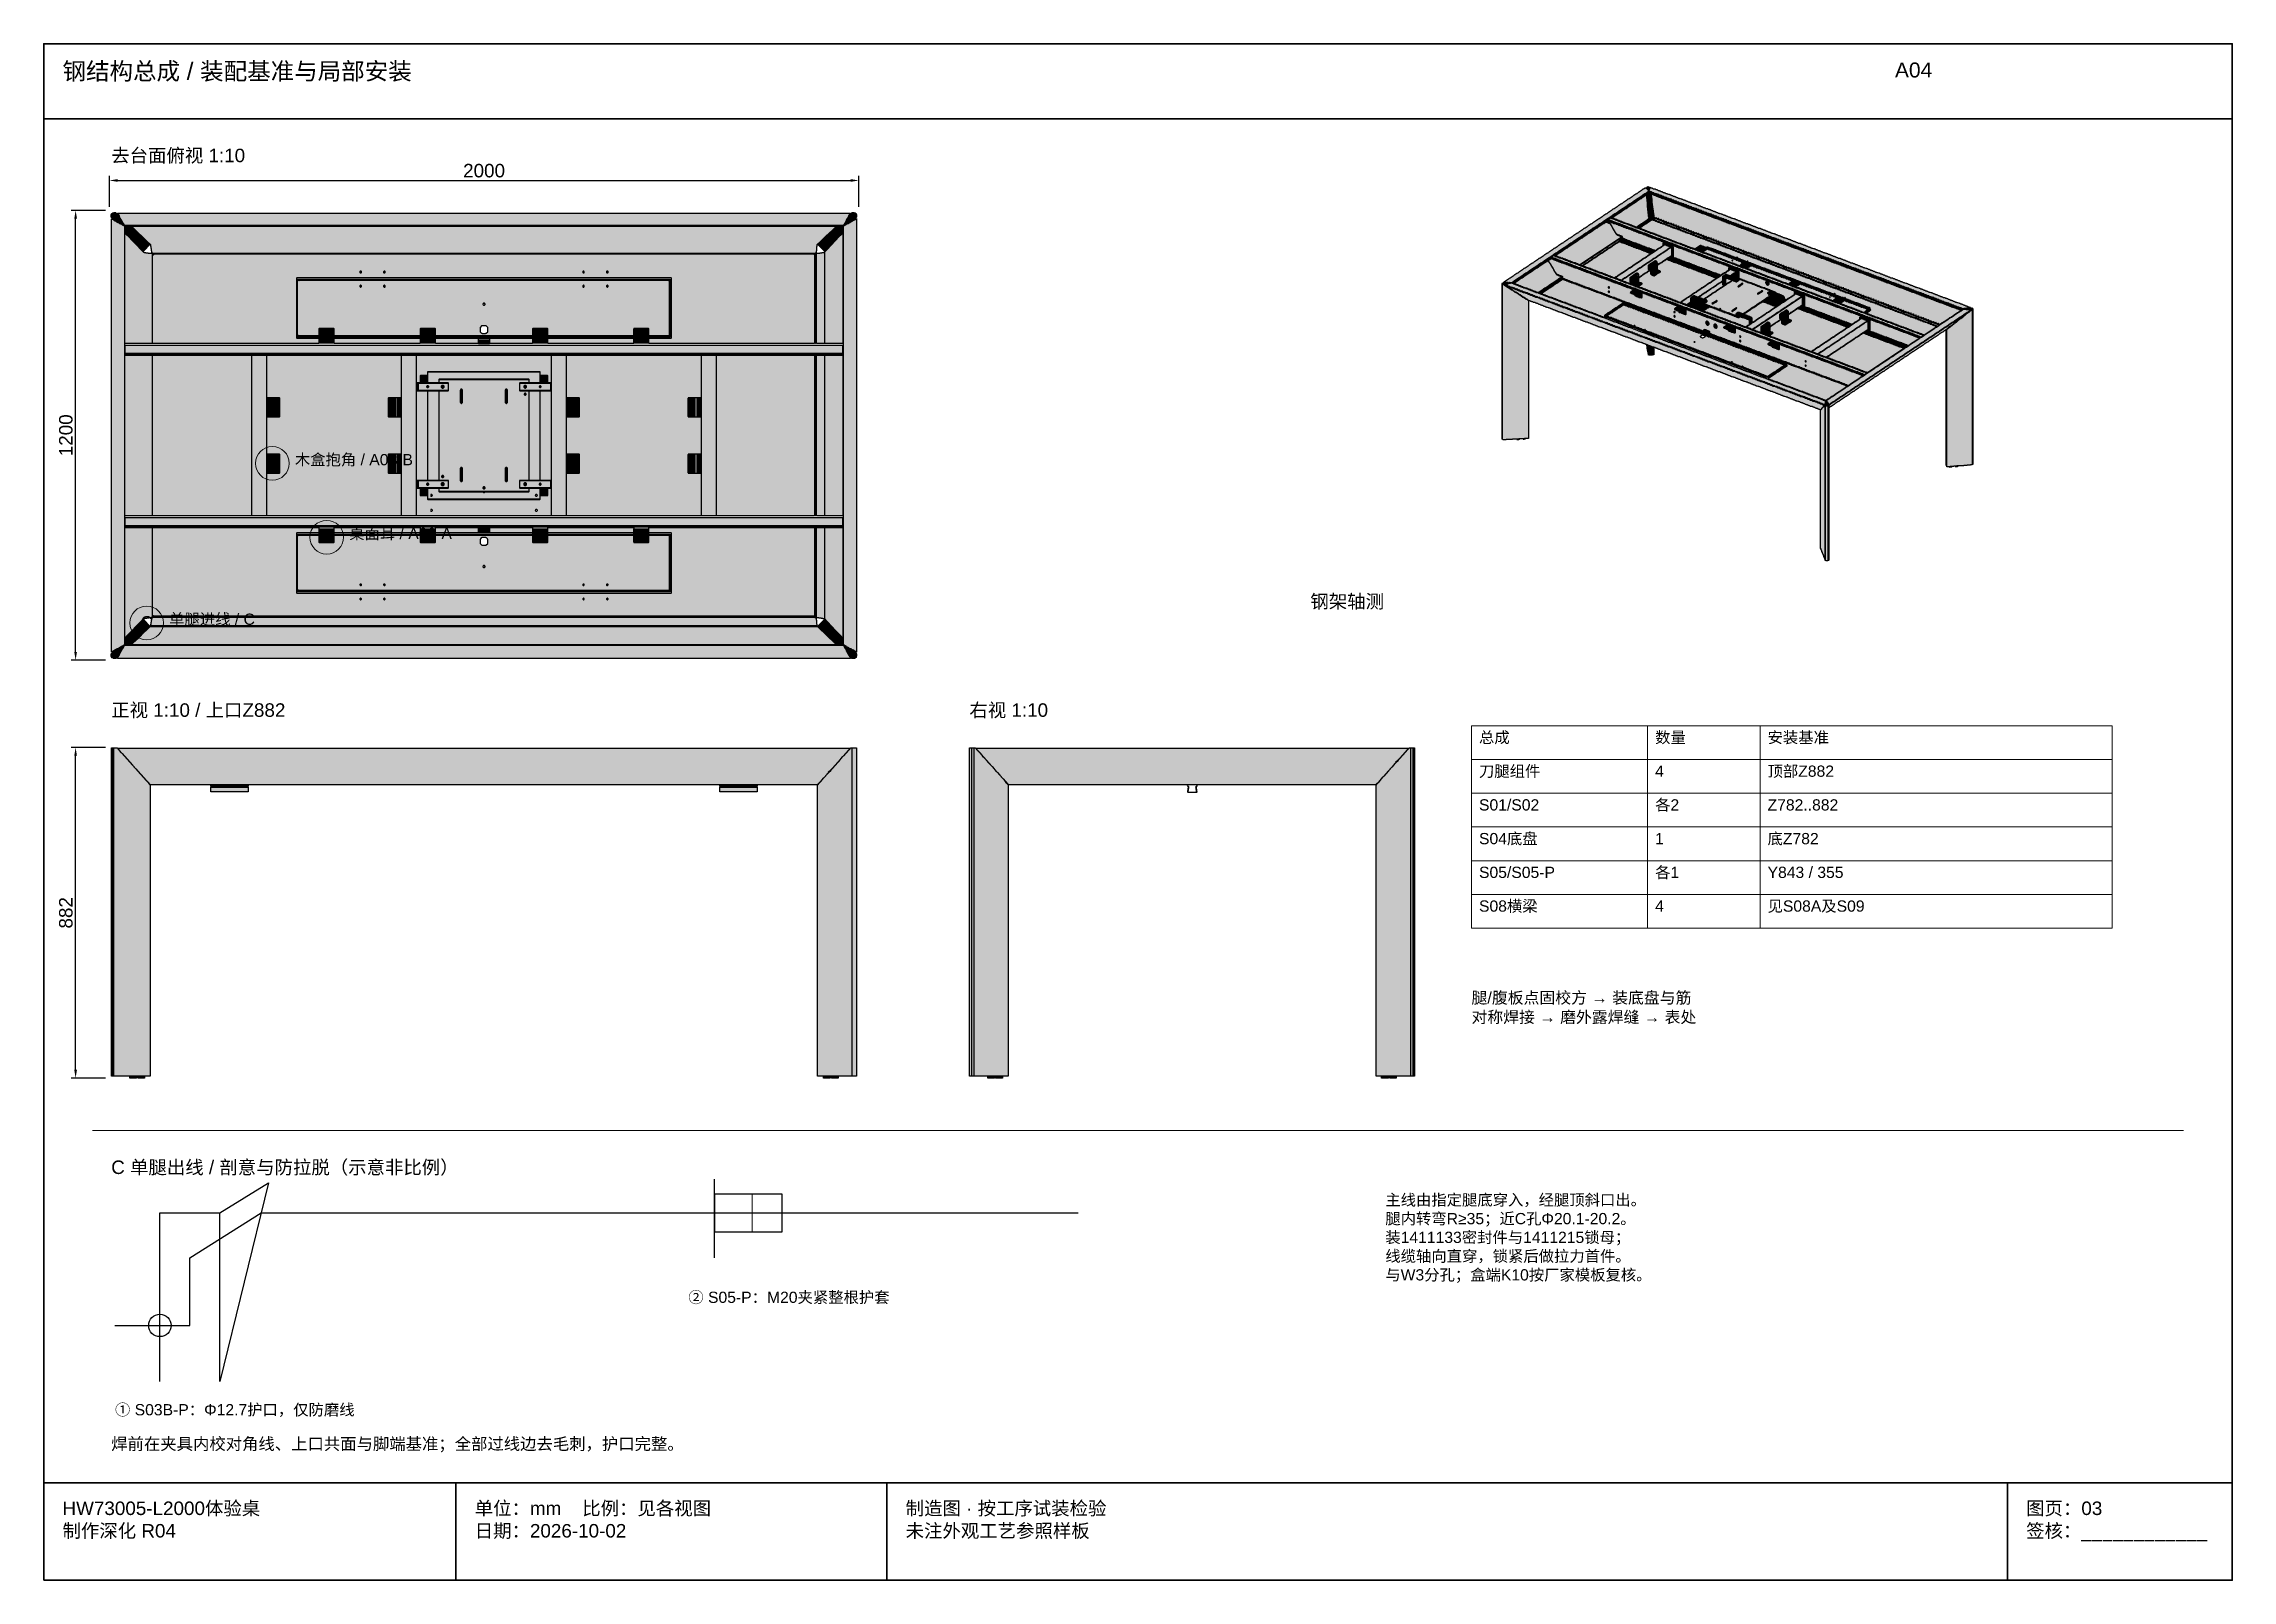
# Model space of a CAD drawing. Header units: millimetres. Extents: x 5 to 252589, y 5 to 415.
# Drawn here: x 24005 to 24589, y 5 to 415 of the extents above; entities that cross this region are included whole.
import ezdxf

# ---------------------------------------------------------------- set-up
doc = ezdxf.new("R2010")
doc.units = ezdxf.units.MM
for name, color, linetype, lineweight in [('DIM', 7, 'Continuous', 13), ('FRAME', 7, 'Continuous', 35), ('HATCH', 8, 'Continuous', 9), ('NOTE', 7, 'Continuous', 18), ('OUTLINE', 7, 'Continuous', 25)]:
    doc.layers.add(name, color=color, linetype=linetype, lineweight=lineweight)
doc.styles.add('CN', font='Arial Unicode.ttf')
doc.dimstyles.new('V10', dxfattribs={"dimtxt": 3.6, "dimasz": 2.2, "dimexe": 1.2, "dimexo": 1, "dimgap": 0.8, "dimtad": 1, "dimlfac": 10, "dimdsep": 46, "dimtxsty": 'CN', "dimcen": 2.5, "dimclrd": 7, "dimclre": 7, "dimclrt": 7, "dimazin": 3, "dimtfac": 1, "dimtmove": 0, "dimatfit": 3})

msp = doc.modelspace()

# ---------------------------------------------------------------- texts
at = {"layer": 'NOTE', "style": 'CN'}
for s, insert, char_height, width, attachment_point in [('钢结构总成 / 装配基准与局部安装', (24010, 410), 4.6, 484, 1), ('A04', (24499, 410), 4, 90, 1), ('去台面俯视 1:10', (24023, 387), 3.6, 180, 1), ('B', (24066, 303.22356), 3.2, 9, 5), ('木盒抱角 / A03-B', (24072, 305.52356), 3, 100, 1), ('桌面耳 / A03-A', (24086.5, 285.82356), 3, 100, 1), ('A', (24080.5, 283.52356), 3.2, 9, 5), ('单腿进线 / C', (24038.4586, 262.94636), 3, 100, 1), ('钢架轴测', (24343, 268), 3.6, 180, 1), ('C', (24032.4586, 260.64636), 3.2, 9, 5), ('正视 1:10 / 上口Z882', (24023, 239), 3.6, 180, 1), ('右视 1:10', (24252, 239), 3.6, 180, 1), ('总成', (24388, 231.4), 3, 43, 1), ('数量', (24435, 231.4), 3, 26, 1), ('安装基准', (24465, 231.4), 3, 90, 1), ('刀腿组件', (24388, 222.4), 3, 43, 1), ('4', (24435, 222.4), 3, 26, 1), ('顶部Z882', (24465, 222.4), 3, 90, 1), ('S01/S02', (24388, 213.4), 3, 43, 1), ('各2', (24435, 213.4), 3, 26, 1), ('Z782..882', (24465, 213.4), 3, 90, 1), ('S04底盘', (24388, 204.4), 3, 43, 1), ('1', (24435, 204.4), 3, 26, 1), ('底Z782', (24465, 204.4), 3, 90, 1), ('S05/S05-P', (24388, 195.4), 3, 43, 1), ('各1', (24435, 195.4), 3, 26, 1), ('Y843 / 355', (24465, 195.4), 3, 90, 1), ('S08横梁', (24388, 186.4), 3, 43, 1), ('4', (24435, 186.4), 3, 26, 1), ('见S08A及S09', (24465, 186.4), 3, 90, 1), ('腿/腹板点固校方 → 装底盘与筋\\P对称焊接 → 磨外露焊缝 → 表处', (24386, 162), 3.1, 180, 1), ('C 单腿出线 / 剖意与防拉脱（示意非比例）', (24023, 117), 3.6, 180, 1), ('主线由指定腿底穿入，经腿顶斜口出。\\P腿内转弯R≥35；近C孔Φ20.1-20.2。\\P装1411133密封件与1411215锁母；\\P线缆轴向直穿，锁紧后做拉力首件。\\P与W3分孔；盒端K10按厂家模板复核。', (24363, 108), 3, 203, 1), ('② S05-P：M20夹紧整根护套', (24177, 82), 3, 158, 1), ('① S03B-P：Φ12.7护口，仅防磨线', (24024, 52), 3, 154, 1), ('焊前在夹具内校对角线、上口共面与脚端基准；全部过线边去毛刺，护口完整。', (24023, 43), 3.2, 548, 1), ('HW73005-L2000体验桌\\P制作深化 R04', (24010, 26), 3.6, 100, 1), ('单位：mm    比例：见各视图\\P日期：2026-10-02', (24120, 26), 3.6, 105, 1), ('制造图 · 按工序试装检验\\P未注外观工艺参照样板', (24235, 26), 3.6, 289, 1), ('图页：03\\P签核：____________', (24534, 26), 3.6, 55, 1)]:
    msp.add_mtext(s, dxfattribs=dict(at, insert=insert, char_height=char_height, width=width, attachment_point=attachment_point))

# ---------------------------------------------------------------- dimensions: what is measured, and where the dimension line sits
at = {"layer": 'DIM'}
msp.add_linear_dim(base=(24022.5, 378.52356), p1=(24022.5, 370.52356), p2=(24222.5, 370.52356), dimstyle='V10', dxfattribs=at).render()
for base, p1, p2 in [((24013.5, 250.52356), (24022.5, 250.52356), (24022.5, 370.52356)), ((24013.5, 139), (24022.5, 139), (24022.5, 227.2))]:
    msp.add_linear_dim(base=base, p1=p1, p2=p2, angle=90, dimstyle='V10', dxfattribs=at).render()

# ---------------------------------------------------------------- hatches: boundary and pattern name
at = {"layer": 'HATCH', "true_color": 0x627d89}
h = msp.add_hatch(color=145, dxfattribs=at)
h.paths.add_polyline_path([(24394.58333, 351.33333), (24394.58333, 351.41667), (24394.66667, 351.41667), (24394.83333, 351.58333), (24394.91667, 351.58333), (24395.08333, 351.75), (24395.16667, 351.75), (24395.33333, 351.91667), (24395.41667, 351.91667), (24395.58333, 352.08333), (24395.66667, 352.08333), (24395.83333, 352.25), (24395.91667, 352.25), (24396.08333, 352.41667), (24396.16667, 352.41667), (24396.33333, 352.58333), (24396.41667, 352.58333), (24396.58333, 352.75), (24396.66667, 352.75), (24396.83333, 352.91667), (24396.91667, 352.91667), (24397.08333, 353.08333), (24397.16667, 353.08333), (24397.33333, 353.25), (24397.41667, 353.25), (24397.58333, 353.41667), (24397.66667, 353.41667), (24397.83333, 353.58333), (24397.91667, 353.58333), (24398.08333, 353.75), (24398.16667, 353.75), (24398.33333, 353.91667), (24398.41667, 353.91667), (24398.58333, 354.08333), (24398.66667, 354.08333), (24398.83333, 354.25), (24398.91667, 354.25), (24399.08333, 354.41667), (24399.16667, 354.41667), (24399.33333, 354.58333), (24399.41667, 354.58333), (24399.58333, 354.75), (24399.66667, 354.75), (24399.83333, 354.91667), (24399.91667, 354.91667), (24400.08333, 355.08333), (24400.16667, 355.08333), (24400.33333, 355.25), (24400.41667, 355.25), (24400.58333, 355.41667), (24400.66667, 355.41667), (24400.83333, 355.58333), (24400.91667, 355.58333), (24401.08333, 355.75), (24401.16667, 355.75), (24401.33333, 355.91667), (24401.41667, 355.91667), (24401.58333, 356.08333), (24401.66667, 356.08333), (24401.83333, 356.25), (24401.91667, 356.25), (24402.08333, 356.41667), (24402.16667, 356.41667), (24402.33333, 356.58333), (24402.41667, 356.58333), (24402.58333, 356.75), (24402.66667, 356.75), (24402.83333, 356.91667), (24402.91667, 356.91667), (24403.08333, 357.08333), (24403.16667, 357.08333), (24403.33333, 357.25), (24403.41667, 357.25), (24403.58333, 357.41667), (24403.66667, 357.41667), (24403.83333, 357.58333), (24403.91667, 357.58333), (24404.08333, 357.75), (24404.16667, 357.75), (24404.33333, 357.91667), (24404.41667, 357.91667), (24404.58333, 358.08333), (24404.66667, 358.08333), (24404.83333, 358.25), (24404.91667, 358.25), (24405.08333, 358.41667), (24405.16667, 358.41667), (24405.33333, 358.58333), (24405.41667, 358.58333), (24405.58333, 358.75), (24405.66667, 358.75), (24405.83333, 358.91667), (24405.91667, 358.91667), (24406.08333, 359.08333), (24406.16667, 359.08333), (24406.33333, 359.25), (24406.41667, 359.25), (24406.58333, 359.41667), (24406.66667, 359.41667), (24406.83333, 359.58333), (24406.91667, 359.58333), (24407.08333, 359.75), (24407.16667, 359.75), (24407.33333, 359.91667), (24407.41667, 359.91667), (24407.58333, 360.08333), (24407.66667, 360.08333), (24407.83333, 360.25), (24407.91667, 360.25), (24408.08333, 360.41667), (24408.16667, 360.41667), (24408.33333, 360.58333), (24408.41667, 360.58333), (24408.58333, 360.75), (24408.66667, 360.75), (24408.83333, 360.91667), (24408.91667, 360.91667), (24409.08333, 361.08333), (24409.16667, 361.08333), (24409.33333, 361.25), (24409.41667, 361.25), (24409.58333, 361.41667), (24409.66667, 361.41667), (24409.83333, 361.58333), (24409.91667, 361.58333), (24410.08333, 361.75), (24410.16667, 361.75), (24410.33333, 361.91667), (24410.41667, 361.91667), (24410.58333, 362.08333), (24410.66667, 362.08333), (24410.83333, 362.25), (24410.91667, 362.25), (24411.08333, 362.41667), (24411.16667, 362.41667), (24411.33333, 362.58333), (24411.41667, 362.58333), (24411.58333, 362.75), (24411.66667, 362.75), (24411.83333, 362.91667), (24411.91667, 362.91667), (24412.08333, 363.08333), (24412.16667, 363.08333), (24412.33333, 363.25), (24412.41667, 363.25), (24412.58333, 363.41667), (24412.66667, 363.41667), (24412.83333, 363.58333), (24412.91667, 363.58333), (24413.08333, 363.75), (24413.16667, 363.75), (24413.33333, 363.91667), (24413.41667, 363.91667), (24413.58333, 364.08333), (24413.66667, 364.08333), (24413.83333, 364.25), (24413.91667, 364.25), (24414.08333, 364.41667), (24414.16667, 364.41667), (24414.33333, 364.58333), (24414.41667, 364.58333), (24414.58333, 364.75), (24414.66667, 364.75), (24414.83333, 364.91667), (24414.91667, 364.91667), (24415.08333, 365.08333), (24415.16667, 365.08333), (24415.33333, 365.25), (24415.41667, 365.25), (24415.58333, 365.41667), (24415.66667, 365.41667), (24415.83333, 365.58333), (24415.91667, 365.58333), (24416.08333, 365.75), (24416.16667, 365.75), (24416.33333, 365.91667), (24416.41667, 365.91667), (24416.58333, 366.08333), (24416.66667, 366.08333), (24416.83333, 366.25), (24416.91667, 366.25), (24417.08333, 366.41667), (24417.16667, 366.41667), (24417.33333, 366.58333), (24417.41667, 366.58333), (24417.58333, 366.75), (24417.66667, 366.75), (24417.83333, 366.91667), (24417.91667, 366.91667), (24418.08333, 367.08333), (24418.16667, 367.08333), (24418.33333, 367.25), (24418.41667, 367.25), (24418.58333, 367.41667), (24418.66667, 367.41667), (24418.83333, 367.58333), (24418.91667, 367.58333), (24419.08333, 367.75), (24419.16667, 367.75), (24419.33333, 367.91667), (24419.41667, 367.91667), (24419.58333, 368.08333), (24419.66667, 368.08333), (24419.83333, 368.25), (24419.91667, 368.25), (24420.08333, 368.41667), (24420.16667, 368.41667), (24420.33333, 368.58333), (24420.41667, 368.58333), (24420.58333, 368.75), (24420.66667, 368.75), (24420.83333, 368.91667), (24420.91667, 368.91667), (24421.08333, 369.08333), (24421.16667, 369.08333), (24421.33333, 369.25), (24421.41667, 369.25), (24421.58333, 369.41667), (24421.66667, 369.41667), (24421.83333, 369.58333), (24421.91667, 369.58333), (24422.08333, 369.75), (24422.16667, 369.75), (24422.33333, 369.91667), (24422.41667, 369.91667), (24422.58333, 370.08333), (24422.66667, 370.08333), (24422.83333, 370.25), (24422.91667, 370.25), (24423.08333, 370.41667), (24423.16667, 370.41667), (24423.33333, 370.58333), (24423.41667, 370.58333), (24423.58333, 370.75), (24423.66667, 370.75), (24423.83333, 370.91667), (24423.91667, 370.91667), (24424.08333, 371.08333), (24424.16667, 371.08333), (24424.33333, 371.25), (24424.41667, 371.25), (24424.58333, 371.41667), (24424.66667, 371.41667), (24424.83333, 371.58333), (24424.91667, 371.58333), (24425.08333, 371.75), (24425.16667, 371.75), (24425.33333, 371.91667), (24425.41667, 371.91667), (24425.58333, 372.08333), (24425.66667, 372.08333), (24425.83333, 372.25), (24425.91667, 372.25), (24426.08333, 372.41667), (24426.16667, 372.41667), (24426.33333, 372.58333), (24426.41667, 372.58333), (24426.58333, 372.75), (24426.66667, 372.75), (24426.83333, 372.91667), (24426.91667, 372.91667), (24427.08333, 373.08333), (24427.16667, 373.08333), (24427.33333, 373.25), (24427.41667, 373.25), (24427.58333, 373.41667), (24427.66667, 373.41667), (24427.83333, 373.58333), (24427.91667, 373.58333), (24428.08333, 373.75), (24428.16667, 373.75), (24428.33333, 373.91667), (24428.41667, 373.91667), (24428.58333, 374.08333), (24428.66667, 374.08333), (24428.83333, 374.25), (24428.91667, 374.25), (24429.08333, 374.41667), (24429.16667, 374.41667), (24429.33333, 374.58333), (24429.41667, 374.58333), (24429.58333, 374.75), (24429.66667, 374.75), (24429.83333, 374.91667), (24429.91667, 374.91667), (24430.08333, 375.08333), (24430.16667, 375.08333), (24430.33333, 375.25), (24430.41667, 375.25), (24430.58333, 375.41667), (24430.66667, 375.41667), (24430.83333, 375.58333), (24430.91667, 375.58333), (24431.08333, 375.75), (24431.16667, 375.75), (24431.33333, 375.91667), (24431.41667, 375.91667), (24431.58333, 376.08333), (24431.66667, 376.08333), (24431.83333, 376.25), (24431.91667, 376.25), (24432.33333, 376.58333), (24432.5, 376.58333), (24432.83333, 376.25), (24432.83333, 376.16667), (24433.33333, 375.66667), (24433.25, 375.58333), (24433.16667, 375.58333), (24433, 375.41667), (24432.91667, 375.41667), (24432.75, 375.25), (24432.66667, 375.25), (24432.5, 375.08333), (24432.41667, 375.08333), (24432.25, 374.91667), (24432.16667, 374.91667), (24432, 374.75), (24431.91667, 374.75), (24431.75, 374.58333), (24431.66667, 374.58333), (24431.5, 374.41667), (24431.41667, 374.41667), (24431.25, 374.25), (24431.16667, 374.25), (24431, 374.08333), (24430.91667, 374.08333), (24430.75, 373.91667), (24430.66667, 373.91667), (24430.5, 373.75), (24430.41667, 373.75), (24430.25, 373.58333), (24430.16667, 373.58333), (24430, 373.41667), (24429.91667, 373.41667), (24429.75, 373.25), (24429.66667, 373.25), (24429.5, 373.08333), (24429.41667, 373.08333), (24429.25, 372.91667), (24429.16667, 372.91667), (24429, 372.75), (24428.91667, 372.75), (24428.75, 372.58333), (24428.66667, 372.58333), (24428.5, 372.41667), (24428.41667, 372.41667), (24428.25, 372.25), (24428.16667, 372.25), (24428, 372.08333), (24427.91667, 372.08333), (24427.75, 371.91667), (24427.66667, 371.91667), (24427.5, 371.75), (24427.41667, 371.75), (24427.25, 371.58333), (24427.16667, 371.58333), (24427, 371.41667), (24426.91667, 371.41667), (24426.75, 371.25), (24426.66667, 371.25), (24426.5, 371.08333), (24426.41667, 371.08333), (24426.25, 370.91667), (24426.16667, 370.91667), (24426, 370.75), (24425.91667, 370.75), (24425.75, 370.58333), (24425.66667, 370.58333), (24425.5, 370.41667), (24425.41667, 370.41667), (24425.25, 370.25), (24425.16667, 370.25), (24425, 370.08333), (24424.91667, 370.08333), (24424.75, 369.91667), (24424.66667, 369.91667), (24424.5, 369.75), (24424.41667, 369.75), (24424.25, 369.58333), (24424.16667, 369.58333), (24424, 369.41667), (24423.91667, 369.41667), (24423.75, 369.25), (24423.66667, 369.25), (24423.5, 369.08333), (24423.41667, 369.08333), (24423.25, 368.91667), (24423.16667, 368.91667), (24423, 368.75), (24422.91667, 368.75), (24422.75, 368.58333), (24422.66667, 368.58333), (24422.5, 368.41667), (24422.41667, 368.41667), (24422.25, 368.25), (24422.16667, 368.25), (24422, 368.08333), (24421.91667, 368.08333), (24421.75, 367.91667), (24421.66667, 367.91667), (24421.5, 367.75), (24421.41667, 367.75), (24421.25, 367.58333), (24421.16667, 367.58333), (24421, 367.41667), (24420.91667, 367.41667), (24420.75, 367.25), (24420.66667, 367.25), (24420.5, 367.08333), (24420.41667, 367.08333), (24420.25, 366.91667), (24420.16667, 366.91667), (24420, 366.75), (24419.91667, 366.75), (24419.75, 366.58333), (24419.66667, 366.58333), (24419.5, 366.41667), (24419.41667, 366.41667), (24419.25, 366.25), (24419.16667, 366.25), (24419, 366.08333), (24418.91667, 366.08333), (24418.75, 365.91667), (24418.66667, 365.91667), (24418.5, 365.75), (24418.41667, 365.75), (24418.25, 365.58333), (24418.16667, 365.58333), (24418, 365.41667), (24417.91667, 365.41667), (24417.75, 365.25), (24417.66667, 365.25), (24417.5, 365.08333), (24417.41667, 365.08333), (24417.25, 364.91667), (24417.16667, 364.91667), (24417, 364.75), (24416.91667, 364.75), (24416.75, 364.58333), (24416.66667, 364.58333), (24416.5, 364.41667), (24416.41667, 364.41667), (24416.25, 364.25), (24416.16667, 364.25), (24416, 364.08333), (24415.91667, 364.08333), (24415.75, 363.91667), (24415.66667, 363.91667), (24415.5, 363.75), (24415.41667, 363.75), (24415.25, 363.58333), (24415.16667, 363.58333), (24415, 363.41667), (24414.91667, 363.41667), (24414.75, 363.25), (24414.66667, 363.25), (24414.5, 363.08333), (24414.41667, 363.08333), (24414.25, 362.91667), (24414.16667, 362.91667), (24414, 362.75), (24413.91667, 362.75), (24413.75, 362.58333), (24413.66667, 362.58333), (24413.5, 362.41667), (24413.41667, 362.41667), (24413.25, 362.25), (24413.16667, 362.25), (24413, 362.08333), (24412.91667, 362.08333), (24412.75, 361.91667), (24412.66667, 361.91667), (24412.5, 361.75), (24412.41667, 361.75), (24412.25, 361.58333), (24412.16667, 361.58333), (24412, 361.41667), (24411.91667, 361.41667), (24411.75, 361.25), (24411.66667, 361.25), (24411.5, 361.08333), (24411.41667, 361.08333), (24411.25, 360.91667), (24411.16667, 360.91667), (24411, 360.75), (24410.91667, 360.75), (24410.75, 360.58333), (24410.66667, 360.58333), (24410.5, 360.41667), (24410.41667, 360.41667), (24410.25, 360.25), (24410.16667, 360.25), (24410, 360.08333), (24409.91667, 360.08333), (24409.75, 359.91667), (24409.66667, 359.91667), (24409.5, 359.75), (24409.41667, 359.75), (24409.25, 359.58333), (24409.16667, 359.58333), (24409, 359.41667), (24408.91667, 359.41667), (24408.75, 359.25), (24408.66667, 359.25), (24408.5, 359.08333), (24408.41667, 359.08333), (24408.25, 358.91667), (24408.16667, 358.91667), (24408, 358.75), (24407.91667, 358.75), (24407.75, 358.58333), (24407.66667, 358.58333), (24407.5, 358.41667), (24407.41667, 358.41667), (24407.25, 358.25), (24407.16667, 358.25), (24407, 358.08333), (24406.91667, 358.08333), (24406.75, 357.91667), (24406.66667, 357.91667), (24406.5, 357.75), (24406.41667, 357.75), (24406.25, 357.58333), (24406.16667, 357.58333), (24406, 357.41667), (24405.91667, 357.41667), (24405.75, 357.25), (24405.66667, 357.25), (24405.5, 357.08333), (24405.41667, 357.08333), (24405.25, 356.91667), (24405.16667, 356.91667), (24405, 356.75), (24404.91667, 356.75), (24404.75, 356.58333), (24404.66667, 356.58333), (24404.5, 356.41667), (24404.41667, 356.41667), (24404.25, 356.25), (24404.16667, 356.25), (24404, 356.08333), (24403.91667, 356.08333), (24403.75, 355.91667), (24403.66667, 355.91667), (24403.5, 355.75), (24403.41667, 355.75), (24403.25, 355.58333), (24403.16667, 355.58333), (24403, 355.41667), (24402.91667, 355.41667), (24402.75, 355.25), (24402.66667, 355.25), (24402.5, 355.08333), (24402.41667, 355.08333), (24402.25, 354.91667), (24402.16667, 354.91667), (24402, 354.75), (24401.91667, 354.75), (24401.75, 354.58333), (24401.66667, 354.58333), (24401.5, 354.41667), (24401.41667, 354.41667), (24401.25, 354.25), (24401.16667, 354.25), (24401, 354.08333), (24400.91667, 354.08333), (24400.75, 353.91667), (24400.66667, 353.91667), (24400.5, 353.75), (24400.41667, 353.75), (24400.25, 353.58333), (24400.16667, 353.58333), (24400, 353.41667), (24399.91667, 353.41667), (24399.75, 353.25), (24399.66667, 353.25), (24399.5, 353.08333), (24399.41667, 353.08333), (24399.25, 352.91667), (24399.16667, 352.91667), (24399, 352.75), (24398.91667, 352.75), (24398.75, 352.58333), (24398.66667, 352.58333), (24398.5, 352.41667), (24398.41667, 352.41667), (24398.25, 352.25), (24398.16667, 352.25), (24398, 352.08333), (24397.91667, 352.08333), (24397.75, 351.91667), (24397.66667, 351.91667), (24397.5, 351.75), (24397.41667, 351.75), (24397.25, 351.58333), (24397.16667, 351.58333), (24397, 351.41667), (24396.91667, 351.41667), (24396.75, 351.25), (24396.33333, 351.25), (24396.25, 351.16667), (24396.08333, 351.16667), (24396, 351.08333), (24395.75, 351.08333), (24395.66667, 351), (24395.58333, 351), (24395.33333, 351.16667), (24395.66667, 351.16667), (24395.75, 351.25), (24395.66667, 351.33333), (24395.08333, 351.33333), (24395, 351.41667), (24394.83333, 351.41667), (24394.75, 351.33333)])
h.paths.add_polyline_path([(24395.91667, 351.25), (24396, 351.16667), (24396.16667, 351.16667), (24396.25, 351.25), (24396.16667, 351.33333), (24396, 351.33333)], flags=0)
at = {"layer": 'HATCH', "true_color": 0x58707b}
for points in [[(24396.83333, 351.16667), (24396.83333, 351.25), (24396.91667, 351.25), (24397.08333, 351.41667), (24397.16667, 351.41667), (24397.33333, 351.58333), (24397.41667, 351.58333), (24397.58333, 351.75), (24397.66667, 351.75), (24397.83333, 351.91667), (24397.91667, 351.91667), (24398.08333, 352.08333), (24398.16667, 352.08333), (24398.33333, 352.25), (24398.41667, 352.25), (24398.58333, 352.41667), (24398.66667, 352.41667), (24398.83333, 352.58333), (24398.91667, 352.58333), (24399.08333, 352.75), (24399.16667, 352.75), (24399.33333, 352.91667), (24399.41667, 352.91667), (24399.58333, 353.08333), (24399.66667, 353.08333), (24399.83333, 353.25), (24399.91667, 353.25), (24400.08333, 353.41667), (24400.16667, 353.41667), (24400.33333, 353.58333), (24400.41667, 353.58333), (24400.58333, 353.75), (24400.66667, 353.75), (24400.83333, 353.91667), (24400.91667, 353.91667), (24401.08333, 354.08333), (24401.16667, 354.08333), (24401.33333, 354.25), (24401.41667, 354.25), (24401.58333, 354.41667), (24401.66667, 354.41667), (24401.83333, 354.58333), (24401.91667, 354.58333), (24402.08333, 354.75), (24402.16667, 354.75), (24402.33333, 354.91667), (24402.41667, 354.91667), (24402.58333, 355.08333), (24402.66667, 355.08333), (24402.83333, 355.25), (24402.91667, 355.25), (24403.08333, 355.41667), (24403.16667, 355.41667), (24403.33333, 355.58333), (24403.41667, 355.58333), (24403.58333, 355.75), (24403.66667, 355.75), (24403.83333, 355.91667), (24403.91667, 355.91667), (24404.08333, 356.08333), (24404.16667, 356.08333), (24404.33333, 356.25), (24404.41667, 356.25), (24404.58333, 356.41667), (24404.66667, 356.41667), (24404.83333, 356.58333), (24404.91667, 356.58333), (24405.08333, 356.75), (24405.16667, 356.75), (24405.33333, 356.91667), (24405.41667, 356.91667), (24405.58333, 357.08333), (24405.66667, 357.08333), (24405.83333, 357.25), (24405.91667, 357.25), (24406.08333, 357.41667), (24406.16667, 357.41667), (24406.33333, 357.58333), (24406.41667, 357.58333), (24406.58333, 357.75), (24406.66667, 357.75), (24406.83333, 357.91667), (24406.91667, 357.91667), (24407.08333, 358.08333), (24407.16667, 358.08333), (24407.33333, 358.25), (24407.41667, 358.25), (24407.58333, 358.41667), (24407.66667, 358.41667), (24407.83333, 358.58333), (24407.91667, 358.58333), (24408.08333, 358.75), (24408.16667, 358.75), (24408.33333, 358.91667), (24408.41667, 358.91667), (24408.58333, 359.08333), (24408.66667, 359.08333), (24408.83333, 359.25), (24408.91667, 359.25), (24409.08333, 359.41667), (24409.16667, 359.41667), (24409.33333, 359.58333), (24409.41667, 359.58333), (24409.58333, 359.75), (24409.66667, 359.75), (24409.83333, 359.91667), (24409.91667, 359.91667), (24410.08333, 360.08333), (24410.16667, 360.08333), (24410.33333, 360.25), (24410.41667, 360.25), (24410.58333, 360.41667), (24410.66667, 360.41667), (24410.83333, 360.58333), (24410.91667, 360.58333), (24411.08333, 360.75), (24411.16667, 360.75), (24411.33333, 360.91667), (24411.41667, 360.91667), (24411.58333, 361.08333), (24411.66667, 361.08333), (24411.83333, 361.25), (24411.91667, 361.25), (24412.08333, 361.41667), (24412.16667, 361.41667), (24412.33333, 361.58333), (24412.41667, 361.58333), (24412.58333, 361.75), (24412.66667, 361.75), (24412.83333, 361.91667), (24412.91667, 361.91667), (24413.08333, 362.08333), (24413.16667, 362.08333), (24413.33333, 362.25), (24413.41667, 362.25), (24413.58333, 362.41667), (24413.66667, 362.41667), (24413.83333, 362.58333), (24413.91667, 362.58333), (24414.08333, 362.75), (24414.16667, 362.75), (24414.33333, 362.91667), (24414.41667, 362.91667), (24414.58333, 363.08333), (24414.66667, 363.08333), (24414.83333, 363.25), (24414.91667, 363.25), (24415.08333, 363.41667), (24415.16667, 363.41667), (24415.33333, 363.58333), (24415.41667, 363.58333), (24415.58333, 363.75), (24415.66667, 363.75), (24415.83333, 363.91667), (24415.91667, 363.91667), (24416.08333, 364.08333), (24416.16667, 364.08333), (24416.33333, 364.25), (24416.41667, 364.25), (24416.58333, 364.41667), (24416.66667, 364.41667), (24416.83333, 364.58333), (24416.91667, 364.58333), (24417.08333, 364.75), (24417.16667, 364.75), (24417.33333, 364.91667), (24417.41667, 364.91667), (24417.58333, 365.08333), (24417.66667, 365.08333), (24417.83333, 365.25), (24417.91667, 365.25), (24418.08333, 365.41667), (24418.16667, 365.41667), (24418.33333, 365.58333), (24418.41667, 365.58333), (24418.58333, 365.75), (24418.66667, 365.75), (24418.83333, 365.91667), (24418.91667, 365.91667), (24419.08333, 366.08333), (24419.16667, 366.08333), (24419.33333, 366.25), (24419.41667, 366.25), (24419.58333, 366.41667), (24419.66667, 366.41667), (24419.83333, 366.58333), (24419.91667, 366.58333), (24420.08333, 366.75), (24420.16667, 366.75), (24420.33333, 366.91667), (24420.41667, 366.91667), (24420.58333, 367.08333), (24420.66667, 367.08333), (24420.83333, 367.25), (24420.91667, 367.25), (24421.08333, 367.41667), (24421.16667, 367.41667), (24421.33333, 367.58333), (24421.41667, 367.58333), (24421.58333, 367.75), (24421.66667, 367.75), (24421.83333, 367.91667), (24421.91667, 367.91667), (24422.08333, 368.08333), (24422.16667, 368.08333), (24422.33333, 368.25), (24422.41667, 368.25), (24422.58333, 368.41667), (24422.66667, 368.41667), (24422.83333, 368.58333), (24422.91667, 368.58333), (24423.08333, 368.75), (24423.16667, 368.75), (24423.33333, 368.91667), (24423.41667, 368.91667), (24423.58333, 369.08333), (24423.66667, 369.08333), (24423.83333, 369.25), (24423.91667, 369.25), (24424.08333, 369.41667), (24424.16667, 369.41667), (24424.33333, 369.58333), (24424.41667, 369.58333), (24424.58333, 369.75), (24424.66667, 369.75), (24424.83333, 369.91667), (24424.91667, 369.91667), (24425.08333, 370.08333), (24425.16667, 370.08333), (24425.33333, 370.25), (24425.41667, 370.25), (24425.58333, 370.41667), (24425.66667, 370.41667), (24425.83333, 370.58333), (24425.91667, 370.58333), (24426.08333, 370.75), (24426.16667, 370.75), (24426.33333, 370.91667), (24426.41667, 370.91667), (24426.58333, 371.08333), (24426.66667, 371.08333), (24426.83333, 371.25), (24426.91667, 371.25), (24427.08333, 371.41667), (24427.16667, 371.41667), (24427.33333, 371.58333), (24427.41667, 371.58333), (24427.58333, 371.75), (24427.66667, 371.75), (24427.83333, 371.91667), (24427.91667, 371.91667), (24428.08333, 372.08333), (24428.16667, 372.08333), (24428.33333, 372.25), (24428.41667, 372.25), (24428.58333, 372.41667), (24428.66667, 372.41667), (24428.83333, 372.58333), (24428.91667, 372.58333), (24429.08333, 372.75), (24429.16667, 372.75), (24429.33333, 372.91667), (24429.41667, 372.91667), (24429.58333, 373.08333), (24429.66667, 373.08333), (24429.83333, 373.25), (24429.91667, 373.25), (24430.08333, 373.41667), (24430.16667, 373.41667), (24430.33333, 373.58333), (24430.41667, 373.58333), (24430.58333, 373.75), (24430.66667, 373.75), (24430.83333, 373.91667), (24430.91667, 373.91667), (24431.08333, 374.08333), (24431.16667, 374.08333), (24431.33333, 374.25), (24431.41667, 374.25), (24431.58333, 374.41667), (24431.66667, 374.41667), (24431.83333, 374.58333), (24431.91667, 374.58333), (24432.08333, 374.75), (24432.16667, 374.75), (24432.33333, 374.91667), (24432.41667, 374.91667), (24432.58333, 375.08333), (24432.66667, 375.08333), (24432.83333, 375.25), (24432.91667, 375.25), (24433.33333, 375.58333), (24433.33333, 375.16667), (24433.25, 375.16667), (24433.08333, 375), (24433, 375), (24432.83333, 374.83333), (24432.75, 374.83333), (24432.58333, 374.66667), (24432.5, 374.66667), (24432.33333, 374.5), (24432.25, 374.5), (24432.08333, 374.33333), (24432, 374.33333), (24431.83333, 374.16667), (24431.75, 374.16667), (24431.58333, 374), (24431.5, 374), (24431.33333, 373.83333), (24431.25, 373.83333), (24431.08333, 373.66667), (24431, 373.66667), (24430.83333, 373.5), (24430.75, 373.5), (24430.58333, 373.33333), (24430.5, 373.33333), (24430.33333, 373.16667), (24430.25, 373.16667), (24430.08333, 373), (24430, 373), (24429.83333, 372.83333), (24429.75, 372.83333), (24429.58333, 372.66667), (24429.5, 372.66667), (24429.33333, 372.5), (24429.25, 372.5), (24429.08333, 372.33333), (24429, 372.33333), (24428.83333, 372.16667), (24428.75, 372.16667), (24428.58333, 372), (24428.5, 372), (24428.33333, 371.83333), (24428.25, 371.83333), (24428.08333, 371.66667), (24428, 371.66667), (24427.83333, 371.5), (24427.75, 371.5), (24427.58333, 371.33333), (24427.5, 371.33333), (24427.33333, 371.16667), (24427.25, 371.16667), (24427.08333, 371), (24427, 371), (24426.83333, 370.83333), (24426.75, 370.83333), (24426.58333, 370.66667), (24426.5, 370.66667), (24426.33333, 370.5), (24426.25, 370.5), (24426.08333, 370.33333), (24426, 370.33333), (24425.83333, 370.16667), (24425.75, 370.16667), (24425.58333, 370), (24425.5, 370), (24425.33333, 369.83333), (24425.25, 369.83333), (24425.08333, 369.66667), (24425, 369.66667), (24424.83333, 369.5), (24424.75, 369.5), (24424.58333, 369.33333), (24424.5, 369.33333), (24424.33333, 369.16667), (24424.25, 369.16667), (24424.08333, 369), (24424, 369), (24423.58333, 368.66667), (24423.5, 368.66667), (24423.41667, 368.58333), (24423.16667, 368.58333), (24423.08333, 368.66667), (24423, 368.66667), (24422.83333, 368.5), (24422.75, 368.5), (24422.58333, 368.33333), (24422.5, 368.33333), (24422.33333, 368.16667), (24422.25, 368.16667), (24422.16667, 368.08333), (24422.16667, 368), (24422.08333, 367.91667), (24422.08333, 367.66667), (24422, 367.66667), (24421.83333, 367.5), (24421.75, 367.5), (24421.58333, 367.33333), (24421.5, 367.33333), (24421.33333, 367.16667), (24421.25, 367.16667), (24421.08333, 367), (24421, 367), (24420.83333, 366.83333), (24420.75, 366.83333), (24420.58333, 366.66667), (24420.5, 366.66667), (24420.33333, 366.5), (24420.25, 366.5), (24420.08333, 366.33333), (24420, 366.33333), (24419.83333, 366.16667), (24419.75, 366.16667), (24419.58333, 366), (24419.5, 366), (24419.33333, 365.83333), (24419.25, 365.83333), (24419.08333, 365.66667), (24419, 365.66667), (24418.83333, 365.5), (24418.75, 365.5), (24418.58333, 365.33333), (24418.5, 365.33333), (24418.33333, 365.16667), (24418.25, 365.16667), (24418.08333, 365), (24418, 365), (24417.83333, 364.83333), (24417.75, 364.83333), (24417.58333, 364.66667), (24417.5, 364.66667), (24417.33333, 364.5), (24417.25, 364.5), (24417.08333, 364.33333), (24417, 364.33333), (24416.83333, 364.16667), (24416.75, 364.16667), (24416.58333, 364), (24416.5, 364), (24416.33333, 363.83333), (24416.25, 363.83333), (24416.08333, 363.66667), (24416, 363.66667), (24415.83333, 363.5), (24415.75, 363.5), (24415.58333, 363.33333), (24415.5, 363.33333), (24415.33333, 363.16667), (24415.25, 363.16667), (24415.08333, 363), (24415, 363), (24414.83333, 362.83333), (24414.75, 362.83333), (24414.58333, 362.66667), (24414.5, 362.66667), (24414.33333, 362.5), (24414.25, 362.5), (24414.08333, 362.33333), (24414, 362.33333), (24413.83333, 362.16667), (24413.75, 362.16667), (24413.58333, 362), (24413.5, 362), (24413.33333, 361.83333), (24413.25, 361.83333), (24413.08333, 361.66667), (24413, 361.66667), (24412.83333, 361.5), (24412.75, 361.5), (24412.58333, 361.33333), (24412.5, 361.33333), (24412.33333, 361.16667), (24412.25, 361.16667), (24412.08333, 361), (24412, 361), (24411.83333, 360.83333), (24411.75, 360.83333), (24411.58333, 360.66667), (24411.5, 360.66667), (24411.33333, 360.5), (24411.25, 360.5), (24411.08333, 360.33333), (24411, 360.33333), (24410.83333, 360.16667), (24410.75, 360.16667), (24410.58333, 360), (24410.5, 360), (24410.33333, 359.83333), (24410.25, 359.83333), (24410.08333, 359.66667), (24410, 359.66667), (24409.83333, 359.5), (24409.75, 359.5), (24409.58333, 359.33333), (24409.5, 359.33333), (24409.33333, 359.16667), (24409.25, 359.16667), (24409.08333, 359), (24409, 359), (24408.83333, 358.83333), (24408.75, 358.83333), (24408.33333, 358.5), (24408.16667, 358.5), (24408.08333, 358.58333), (24407.91667, 358.58333), (24407.83333, 358.5), (24407.75, 358.5), (24407.58333, 358.33333), (24407.5, 358.33333), (24407.33333, 358.16667), (24407.25, 358.16667), (24407, 357.91667), (24407, 357.66667), (24406.83333, 357.5), (24406.75, 357.5), (24406.58333, 357.33333), (24406.5, 357.33333), (24406.33333, 357.16667), (24406.25, 357.16667), (24406.08333, 357), (24406, 357), (24405.83333, 356.83333), (24405.75, 356.83333), (24405.58333, 356.66667), (24405.5, 356.66667), (24405.33333, 356.5), (24405.25, 356.5), (24405.08333, 356.33333), (24405, 356.33333), (24404.83333, 356.16667), (24404.75, 356.16667), (24404.58333, 356), (24404.5, 356), (24404.33333, 355.83333), (24404.25, 355.83333), (24404.08333, 355.66667), (24404, 355.66667), (24403.83333, 355.5), (24403.75, 355.5), (24403.58333, 355.33333), (24403.5, 355.33333), (24403.33333, 355.16667), (24403.25, 355.16667), (24403.08333, 355), (24403, 355), (24402.83333, 354.83333), (24402.75, 354.83333), (24402.58333, 354.66667), (24402.5, 354.66667), (24402.33333, 354.5), (24402.25, 354.5), (24402.08333, 354.33333), (24402, 354.33333), (24401.83333, 354.16667), (24401.75, 354.16667), (24401.58333, 354), (24401.5, 354), (24401.33333, 353.83333), (24401.25, 353.83333), (24401.08333, 353.66667), (24401, 353.66667), (24400.83333, 353.5), (24400.75, 353.5), (24400.58333, 353.33333), (24400.5, 353.33333), (24400.33333, 353.16667), (24400.25, 353.16667), (24400.08333, 353), (24400, 353), (24399.83333, 352.83333), (24399.75, 352.83333), (24399.58333, 352.66667), (24399.5, 352.66667), (24399.33333, 352.5), (24399.25, 352.5), (24399.08333, 352.33333), (24399, 352.33333), (24398.83333, 352.16667), (24398.75, 352.16667), (24398.58333, 352), (24398.5, 352), (24398.33333, 351.83333), (24398.25, 351.83333), (24398.08333, 351.66667), (24398, 351.66667), (24397.83333, 351.5), (24397.75, 351.5), (24397.33333, 351.16667), (24397.25, 351.16667), (24397.16667, 351.08333), (24397.08333, 351.08333), (24397, 351.16667)], [(24430.08333, 366), (24430.16667, 366.08333), (24430.25, 366.08333), (24430.41667, 366.25), (24430.5, 366.25), (24430.66667, 366.41667), (24430.75, 366.41667), (24430.91667, 366.58333), (24431, 366.58333), (24431.16667, 366.75), (24431.25, 366.75), (24431.41667, 366.91667), (24431.5, 366.91667), (24431.66667, 367.08333), (24431.75, 367.08333), (24431.91667, 367.25), (24432, 367.25), (24432.16667, 367.41667), (24432.25, 367.41667), (24432.41667, 367.58333), (24432.5, 367.58333), (24432.66667, 367.75), (24432.75, 367.75), (24432.91667, 367.91667), (24433, 367.91667), (24433.16667, 368.08333), (24433.25, 368.08333), (24433.41667, 368.25), (24433.5, 368.25), (24433.66667, 368.41667), (24433.75, 368.41667), (24433.91667, 368.58333), (24434, 368.58333), (24434.16667, 368.75), (24434.16667, 368.16667), (24434.08333, 368.08333), (24434, 368.08333), (24433.83333, 367.91667), (24433.75, 367.91667), (24433.58333, 367.75), (24433.5, 367.75), (24433.33333, 367.58333), (24433.25, 367.58333), (24433.08333, 367.41667), (24433, 367.41667), (24432.83333, 367.25), (24432.75, 367.25), (24432.58333, 367.08333), (24432.5, 367.08333), (24432.33333, 366.91667), (24432.25, 366.91667), (24432.08333, 366.75), (24432, 366.75), (24431.83333, 366.58333), (24431.75, 366.58333), (24431.58333, 366.41667), (24431.5, 366.41667), (24431.33333, 366.25), (24431.25, 366.25), (24430.83333, 365.91667), (24430.75, 365.91667), (24430.66667, 365.83333), (24430.5, 365.83333), (24430.41667, 365.91667), (24430.25, 365.91667), (24430.16667, 366)], [(24213.41667, 335), (24213.41667, 359.5), (24214.58333, 360.66667), (24214.58333, 360.75), (24216.75, 362.91667), (24216.75, 363), (24218.25, 364.5), (24218.25, 335)], [(24415.08333, 355.91667), (24415.08333, 356), (24415.16667, 356.08333), (24415.25, 356.08333), (24415.41667, 356.25), (24415.5, 356.25), (24415.66667, 356.41667), (24415.75, 356.41667), (24415.91667, 356.58333), (24416, 356.58333), (24416.16667, 356.75), (24416.25, 356.75), (24416.41667, 356.91667), (24416.5, 356.91667), (24416.66667, 357.08333), (24416.75, 357.08333), (24416.91667, 357.25), (24417, 357.25), (24417.16667, 357.41667), (24417.25, 357.41667), (24417.41667, 357.58333), (24417.5, 357.58333), (24417.66667, 357.75), (24417.75, 357.75), (24417.91667, 357.91667), (24418, 357.91667), (24418.16667, 358.08333), (24418.25, 358.08333), (24418.41667, 358.25), (24418.5, 358.25), (24418.66667, 358.41667), (24418.75, 358.41667), (24418.91667, 358.58333), (24419, 358.58333), (24419.16667, 358.75), (24419.25, 358.75), (24419.41667, 358.91667), (24419.5, 358.91667), (24419.66667, 359.08333), (24419.75, 359.08333), (24419.91667, 359.25), (24420, 359.25), (24420.16667, 359.41667), (24420.25, 359.41667), (24420.41667, 359.58333), (24420.5, 359.58333), (24420.66667, 359.75), (24420.75, 359.75), (24420.91667, 359.91667), (24421, 359.91667), (24421.16667, 360.08333), (24421.25, 360.08333), (24421.41667, 360.25), (24421.5, 360.25), (24421.66667, 360.41667), (24421.75, 360.41667), (24421.91667, 360.58333), (24422, 360.58333), (24422.16667, 360.75), (24422.25, 360.75), (24422.41667, 360.91667), (24422.5, 360.91667), (24422.66667, 361.08333), (24422.75, 361.08333), (24422.91667, 361.25), (24423, 361.25), (24423.16667, 361.41667), (24423.25, 361.41667), (24423.41667, 361.58333), (24423.5, 361.58333), (24423.66667, 361.75), (24423.75, 361.75), (24423.91667, 361.91667), (24424, 361.91667), (24424.16667, 362.08333), (24424.25, 362.08333), (24424.41667, 362.25), (24424.5, 362.25), (24424.66667, 362.41667), (24424.75, 362.41667), (24424.91667, 362.58333), (24425, 362.58333), (24425.16667, 362.75), (24425.25, 362.75), (24425.41667, 362.91667), (24425.5, 362.91667), (24425.66667, 363.08333), (24425.75, 363.08333), (24425.91667, 363.25), (24426, 363.25), (24426.16667, 363.41667), (24426.25, 363.41667), (24426.25, 362.91667), (24426.16667, 362.91667), (24426, 362.75), (24425.83333, 362.75), (24425.75, 362.83333), (24425.58333, 362.83333), (24425.5, 362.91667), (24425.41667, 362.91667), (24425.33333, 362.83333), (24425.33333, 362.25), (24425.25, 362.25), (24425.08333, 362.08333), (24425, 362.08333), (24424.83333, 361.91667), (24424.75, 361.91667), (24424.58333, 361.75), (24424.5, 361.75), (24424.33333, 361.58333), (24424.25, 361.58333), (24424.08333, 361.41667), (24424, 361.41667), (24423.83333, 361.25), (24423.75, 361.25), (24423.58333, 361.08333), (24423.5, 361.08333), (24423.33333, 360.91667), (24423.25, 360.91667), (24423.08333, 360.75), (24423, 360.75), (24422.83333, 360.58333), (24422.75, 360.58333), (24422.58333, 360.41667), (24422.5, 360.41667), (24422.33333, 360.25), (24422.25, 360.25), (24422.08333, 360.08333), (24422, 360.08333), (24421.83333, 359.91667), (24421.75, 359.91667), (24421.58333, 359.75), (24421.5, 359.75), (24421.33333, 359.58333), (24421.25, 359.58333), (24421.08333, 359.41667), (24421, 359.41667), (24420.83333, 359.25), (24420.75, 359.25), (24420.58333, 359.08333), (24420.5, 359.08333), (24420.33333, 358.91667), (24420.25, 358.91667), (24420.08333, 358.75), (24420, 358.75), (24419.83333, 358.58333), (24419.75, 358.58333), (24419.58333, 358.41667), (24419.5, 358.41667), (24419.33333, 358.25), (24419.25, 358.25), (24419.08333, 358.08333), (24419, 358.08333), (24418.83333, 357.91667), (24418.75, 357.91667), (24418.58333, 357.75), (24418.5, 357.75), (24418.33333, 357.58333), (24418.25, 357.58333), (24418.08333, 357.41667), (24418, 357.41667), (24417.83333, 357.25), (24417.75, 357.25), (24417.58333, 357.08333), (24417.5, 357.08333), (24417.33333, 356.91667), (24417.25, 356.91667), (24417.08333, 356.75), (24417, 356.75), (24416.83333, 356.58333), (24416.75, 356.58333), (24416.58333, 356.41667), (24416.5, 356.41667), (24416.33333, 356.25), (24416.25, 356.25), (24416.08333, 356.08333), (24416, 356.08333), (24415.58333, 355.75)], [(24447.66667, 359.58333), (24447.75, 359.58333), (24447.91667, 359.75), (24448, 359.75), (24448.16667, 359.91667), (24448.25, 359.91667), (24448.41667, 360.08333), (24448.5, 360.08333), (24448.66667, 360.25), (24448.75, 360.25), (24448.83333, 360.33333), (24448.83333, 360.58333), (24448.91667, 360.66667), (24448.91667, 360.41667), (24448.75, 360.25), (24448.66667, 360.25), (24448.5, 360.08333), (24448.41667, 360.08333), (24448.25, 359.91667), (24448.16667, 359.91667), (24448, 359.75), (24447.91667, 359.75), (24447.75, 359.58333)], [(24394.16667, 309.5), (24394.16667, 350.91667), (24394.33333, 351.16667), (24394.33333, 350.91667), (24394.25, 351), (24394.16667, 350.91667)], [(24480.16667, 318.58333), (24479.16667, 317.33333), (24479, 317.33333), (24478.91667, 317.41667), (24478.75, 317.41667), (24478.66667, 317.5), (24478.5, 317.5), (24478.25, 317.66667), (24478.08333, 317.66667), (24478, 317.75), (24477.83333, 317.75), (24477.58333, 317.91667), (24477.41667, 317.91667), (24477.33333, 318), (24477.16667, 318), (24476.91667, 318.16667), (24476.75, 318.16667), (24476.66667, 318.25), (24476.5, 318.25), (24476.25, 318.41667), (24476.08333, 318.41667), (24476, 318.5), (24475.83333, 318.5), (24475.58333, 318.66667), (24475.41667, 318.66667), (24475.33333, 318.75), (24475.16667, 318.75), (24474.91667, 318.91667), (24474.75, 318.91667), (24474.66667, 319), (24474.5, 319), (24474.25, 319.16667), (24474.08333, 319.16667), (24474, 319.25), (24473.83333, 319.25), (24473.58333, 319.41667), (24473.41667, 319.41667), (24473.33333, 319.5), (24473.16667, 319.5), (24472.91667, 319.66667), (24472.75, 319.66667), (24472.66667, 319.75), (24472.5, 319.75), (24472.25, 319.91667), (24472.08333, 319.91667), (24472, 320), (24471.83333, 320), (24471.58333, 320.16667), (24471.41667, 320.16667), (24471.33333, 320.25), (24471.16667, 320.25), (24470.91667, 320.41667), (24470.75, 320.41667), (24470.66667, 320.5), (24470.5, 320.5), (24470.25, 320.66667), (24470.08333, 320.66667), (24470, 320.75), (24469.83333, 320.75), (24469.58333, 320.91667), (24469.41667, 320.91667), (24469.33333, 321), (24469.16667, 321), (24468.91667, 321.16667), (24468.75, 321.16667), (24468.66667, 321.25), (24468.5, 321.25), (24468.25, 321.41667), (24468.08333, 321.41667), (24468, 321.5), (24467.83333, 321.5), (24467.58333, 321.66667), (24467.41667, 321.66667), (24467.33333, 321.75), (24467.16667, 321.75), (24466.91667, 321.91667), (24466.75, 321.91667), (24466.66667, 322), (24466.5, 322), (24466.25, 322.16667), (24466.08333, 322.16667), (24466, 322.25), (24465.83333, 322.25), (24465.58333, 322.41667), (24465.41667, 322.41667), (24465.33333, 322.5), (24465.16667, 322.5), (24464.91667, 322.66667), (24464.75, 322.66667), (24464.66667, 322.75), (24464.5, 322.75), (24464.25, 322.91667), (24464.08333, 322.91667), (24464, 323), (24463.83333, 323), (24463.58333, 323.16667), (24463.41667, 323.16667), (24463.33333, 323.25), (24463.16667, 323.25), (24462.91667, 323.41667), (24462.75, 323.41667), (24462.66667, 323.5), (24462.5, 323.5), (24462.25, 323.66667), (24462.08333, 323.66667), (24462, 323.75), (24461.83333, 323.75), (24461.58333, 323.91667), (24461.41667, 323.91667), (24461.33333, 324), (24461.16667, 324), (24460.91667, 324.16667), (24460.75, 324.16667), (24460.66667, 324.25), (24460.5, 324.25), (24460.25, 324.41667), (24460.08333, 324.41667), (24460, 324.5), (24459.83333, 324.5), (24459.58333, 324.66667), (24459.41667, 324.66667), (24459.33333, 324.75), (24459.16667, 324.75), (24458.91667, 324.91667), (24458.75, 324.91667), (24458.66667, 325), (24458.5, 325), (24458.25, 325.16667), (24458.08333, 325.16667), (24458, 325.25), (24457.83333, 325.25), (24457.58333, 325.41667), (24457.41667, 325.41667), (24457.33333, 325.5), (24457.16667, 325.5), (24456.91667, 325.66667), (24456.75, 325.66667), (24456.66667, 325.75), (24456.5, 325.75), (24456.25, 325.91667), (24456.08333, 325.91667), (24456, 326), (24455.83333, 326), (24455.58333, 326.16667), (24455.41667, 326.16667), (24455.33333, 326.25), (24455.16667, 326.25), (24454.91667, 326.41667), (24454.75, 326.41667), (24454.66667, 326.5), (24454.5, 326.5), (24454.25, 326.66667), (24454.08333, 326.66667), (24454, 326.75), (24453.83333, 326.75), (24453.58333, 326.91667), (24453.41667, 326.91667), (24453.33333, 327), (24453.16667, 327), (24452.91667, 327.16667), (24452.75, 327.16667), (24452.66667, 327.25), (24452.5, 327.25), (24452.25, 327.41667), (24452.08333, 327.41667), (24452, 327.5), (24451.83333, 327.5), (24451.58333, 327.66667), (24451.41667, 327.66667), (24451.33333, 327.75), (24451.16667, 327.75), (24450.91667, 327.91667), (24450.75, 327.91667), (24450.66667, 328), (24450.5, 328), (24450.25, 328.16667), (24450.08333, 328.16667), (24450, 328.25), (24449.83333, 328.25), (24449.58333, 328.41667), (24449.41667, 328.41667), (24449.33333, 328.5), (24449.16667, 328.5), (24448.91667, 328.66667), (24448.75, 328.66667), (24448.66667, 328.75), (24448.5, 328.75), (24448.25, 328.91667), (24448.08333, 328.91667), (24448, 329), (24447.83333, 329), (24447.58333, 329.16667), (24447.41667, 329.16667), (24447.33333, 329.25), (24447.16667, 329.25), (24446.91667, 329.41667), (24446.75, 329.41667), (24446.66667, 329.5), (24446.5, 329.5), (24446.25, 329.66667), (24446.08333, 329.66667), (24446, 329.75), (24445.83333, 329.75), (24445.58333, 329.91667), (24445.41667, 329.91667), (24445.33333, 330), (24445.16667, 330), (24444.91667, 330.16667), (24444.75, 330.16667), (24444.66667, 330.25), (24444.5, 330.25), (24444.25, 330.41667), (24444.08333, 330.41667), (24444, 330.5), (24443.83333, 330.5), (24443.58333, 330.66667), (24443.41667, 330.66667), (24443.33333, 330.75), (24443.16667, 330.75), (24442.91667, 330.91667), (24442.75, 330.91667), (24442.66667, 331), (24442.5, 331), (24442.25, 331.16667), (24442.08333, 331.16667), (24442, 331.25), (24441.83333, 331.25), (24441.58333, 331.41667), (24441.41667, 331.41667), (24441.33333, 331.5), (24441.16667, 331.5), (24440.91667, 331.66667), (24440.75, 331.66667), (24440.66667, 331.75), (24440.5, 331.75), (24440.25, 331.91667), (24440.08333, 331.91667), (24440, 332), (24439.83333, 332), (24439.58333, 332.16667), (24439.41667, 332.16667), (24439.33333, 332.25), (24439.16667, 332.25), (24438.91667, 332.41667), (24438.75, 332.41667), (24438.66667, 332.5), (24438.5, 332.5), (24438.25, 332.66667), (24438.08333, 332.66667), (24438, 332.75), (24437.83333, 332.75), (24437.58333, 332.91667), (24437.41667, 332.91667), (24437.33333, 333), (24437.16667, 333), (24436.91667, 333.16667), (24436.75, 333.16667), (24436.66667, 333.25), (24436.5, 333.25), (24436.25, 333.41667), (24436.08333, 333.41667), (24436, 333.5), (24435.83333, 333.5), (24435.58333, 333.66667), (24435.41667, 333.66667), (24435.33333, 333.75), (24435.16667, 333.75), (24434.91667, 333.91667), (24434.75, 333.91667), (24434.66667, 334), (24434.5, 334), (24434.25, 334.16667), (24434.08333, 334.16667), (24434, 334.25), (24433.83333, 334.25), (24433.58333, 334.41667), (24433.41667, 334.41667), (24433.33333, 334.5), (24433.16667, 334.5), (24432.91667, 334.66667), (24432.75, 334.66667), (24432.66667, 334.75), (24432.5, 334.75), (24432.25, 334.91667), (24432.08333, 334.91667), (24432, 335), (24431.83333, 335), (24431.58333, 335.16667), (24431.41667, 335.16667), (24431.33333, 335.25), (24431.16667, 335.25), (24430.91667, 335.41667), (24430.75, 335.41667), (24430.66667, 335.5), (24430.5, 335.5), (24430.25, 335.66667), (24430.08333, 335.66667), (24430, 335.75), (24429.83333, 335.75), (24429.58333, 335.91667), (24429.41667, 335.91667), (24429.33333, 336), (24429.16667, 336), (24428.91667, 336.16667), (24428.75, 336.16667), (24428.66667, 336.25), (24428.5, 336.25), (24428.25, 336.41667), (24428.08333, 336.41667), (24428, 336.5), (24427.83333, 336.5), (24427.58333, 336.66667), (24427.41667, 336.66667), (24427.33333, 336.75), (24427.16667, 336.75), (24426.91667, 336.91667), (24426.75, 336.91667), (24426.66667, 337), (24426.5, 337), (24426.25, 337.16667), (24426.08333, 337.16667), (24426, 337.25), (24425.83333, 337.25), (24425.58333, 337.41667), (24425.41667, 337.41667), (24425.33333, 337.5), (24425.16667, 337.5), (24424.91667, 337.66667), (24424.75, 337.66667), (24424.66667, 337.75), (24424.5, 337.75), (24424.25, 337.91667), (24424.08333, 337.91667), (24424, 338), (24423.83333, 338), (24423.58333, 338.16667), (24423.41667, 338.16667), (24423.33333, 338.25), (24423.16667, 338.25), (24422.91667, 338.41667), (24422.75, 338.41667), (24422.66667, 338.5), (24422.5, 338.5), (24422.25, 338.66667), (24422.08333, 338.66667), (24422, 338.75), (24421.83333, 338.75), (24421.58333, 338.91667), (24421.41667, 338.91667), (24421.33333, 339), (24421.16667, 339), (24420.91667, 339.16667), (24420.75, 339.16667), (24420.66667, 339.25), (24420.5, 339.25), (24420.25, 339.41667), (24420.08333, 339.41667), (24420, 339.5), (24419.83333, 339.5), (24419.58333, 339.66667), (24419.41667, 339.66667), (24419.33333, 339.75), (24419.16667, 339.75), (24418.91667, 339.91667), (24418.75, 339.91667), (24418.66667, 340), (24418.5, 340), (24418.25, 340.16667), (24418.08333, 340.16667), (24418, 340.25), (24417.83333, 340.25), (24417.58333, 340.41667), (24417.41667, 340.41667), (24417.33333, 340.5), (24417.16667, 340.5), (24416.91667, 340.66667), (24416.75, 340.66667), (24416.66667, 340.75), (24416.5, 340.75), (24416.25, 340.91667), (24416.08333, 340.91667), (24416, 341), (24415.83333, 341), (24415.58333, 341.16667), (24415.41667, 341.16667), (24415.33333, 341.25), (24415.16667, 341.25), (24414.91667, 341.41667), (24414.75, 341.41667), (24414.66667, 341.5), (24414.5, 341.5), (24414.25, 341.66667), (24414.08333, 341.66667), (24414, 341.75), (24413.83333, 341.75), (24413.58333, 341.91667), (24413.41667, 341.91667), (24413.33333, 342), (24413.16667, 342), (24412.91667, 342.16667), (24412.75, 342.16667), (24412.66667, 342.25), (24412.5, 342.25), (24412.25, 342.41667), (24412.08333, 342.41667), (24412, 342.5), (24411.83333, 342.5), (24411.58333, 342.66667), (24411.41667, 342.66667), (24411.33333, 342.75), (24411.16667, 342.75), (24410.91667, 342.91667), (24410.75, 342.91667), (24410.66667, 343), (24410.5, 343), (24410.25, 343.16667), (24410.08333, 343.16667), (24410, 343.25), (24409.83333, 343.25), (24409.58333, 343.41667), (24409.41667, 343.41667), (24409.33333, 343.5), (24409.16667, 343.5), (24408.91667, 343.66667), (24408.75, 343.66667), (24408.66667, 343.75), (24408.5, 343.75), (24408.25, 343.91667), (24408.08333, 343.91667), (24408, 344), (24407.83333, 344), (24407.58333, 344.16667), (24407.41667, 344.16667), (24407.33333, 344.25), (24407.16667, 344.25), (24406.91667, 344.41667), (24406.75, 344.41667), (24406.66667, 344.5), (24406.5, 344.5), (24406.25, 344.66667), (24406.08333, 344.66667), (24406, 344.75), (24405.83333, 344.75), (24405.58333, 344.91667), (24405.41667, 344.91667), (24405.33333, 345), (24405.16667, 345), (24404.91667, 345.16667), (24404.75, 345.16667), (24404.66667, 345.25), (24404.5, 345.25), (24404.25, 345.41667), (24404.08333, 345.41667), (24404, 345.5), (24403.83333, 345.5), (24403.58333, 345.66667), (24403.41667, 345.66667), (24403.33333, 345.75), (24403.16667, 345.75), (24402.91667, 345.91667), (24402.75, 345.91667), (24402.66667, 346), (24402.5, 346), (24402.25, 346.16667), (24402.08333, 346.16667), (24402, 346.25), (24401.83333, 346.25), (24401.58333, 346.41667), (24401.41667, 346.41667), (24401.33333, 346.5), (24401.25, 346.5), (24400.83333, 346.83333), (24400.58333, 346.91667), (24400.41667, 347.08333), (24400.33333, 347.08333), (24399.91667, 347.41667), (24399.66667, 347.5), (24399.5, 347.66667), (24399.41667, 347.66667), (24399, 348), (24398.75, 348.08333), (24398.58333, 348.25), (24398.5, 348.25), (24398.33333, 348.41667), (24398.25, 348.41667), (24397.83333, 348.75), (24397.58333, 348.83333), (24397.41667, 349), (24397.33333, 349), (24396.91667, 349.33333), (24396.66667, 349.41667), (24396.5, 349.58333), (24396.41667, 349.58333), (24396, 349.91667), (24395.75, 350), (24395.58333, 350.16667), (24395.5, 350.16667), (24395.33333, 350.33333), (24395.25, 350.33333), (24395.08333, 350.5), (24395, 350.5), (24394.91667, 350.58333), (24395.16667, 350.41667), (24395.41667, 350.41667), (24395.83333, 350.16667), (24396.08333, 350.16667), (24396.5, 349.91667), (24396.75, 349.91667), (24397.16667, 349.66667), (24397.41667, 349.66667), (24397.83333, 349.41667), (24398.08333, 349.41667), (24398.5, 349.16667), (24398.75, 349.16667), (24399.16667, 348.91667), (24399.41667, 348.91667), (24399.83333, 348.66667), (24400.08333, 348.66667), (24400.5, 348.41667), (24400.75, 348.41667), (24401.16667, 348.16667), (24401.41667, 348.16667), (24401.83333, 347.91667), (24402.08333, 347.91667), (24402.5, 347.66667), (24402.75, 347.66667), (24403.16667, 347.41667), (24403.41667, 347.41667), (24403.83333, 347.16667), (24404.08333, 347.16667), (24404.5, 346.91667), (24404.75, 346.91667), (24405.16667, 346.66667), (24405.41667, 346.66667), (24405.83333, 346.41667), (24406.08333, 346.41667), (24406.5, 346.16667), (24406.75, 346.16667), (24407.16667, 345.91667), (24407.41667, 345.91667), (24407.83333, 345.66667), (24408.08333, 345.66667), (24408.5, 345.41667), (24408.75, 345.41667), (24409.16667, 345.16667), (24409.41667, 345.16667), (24409.83333, 344.91667), (24410.08333, 344.91667), (24410.5, 344.66667), (24410.75, 344.66667), (24411.16667, 344.41667), (24411.41667, 344.41667), (24411.83333, 344.16667), (24412.08333, 344.16667), (24412.5, 343.91667), (24412.75, 343.91667), (24413.16667, 343.66667), (24413.41667, 343.66667), (24413.83333, 343.41667), (24414.08333, 343.41667), (24414.5, 343.16667), (24414.75, 343.16667), (24415.16667, 342.91667), (24415.41667, 342.91667), (24415.83333, 342.66667), (24416.08333, 342.66667), (24416.5, 342.41667), (24416.75, 342.41667), (24417.16667, 342.16667), (24417.41667, 342.16667), (24417.83333, 341.91667), (24418.08333, 341.91667), (24418.5, 341.66667), (24418.75, 341.66667), (24419.16667, 341.41667), (24419.41667, 341.41667), (24419.83333, 341.16667), (24420.08333, 341.16667), (24420.5, 340.91667), (24420.75, 340.91667), (24421.16667, 340.66667), (24421.41667, 340.66667), (24421.83333, 340.41667), (24422.08333, 340.41667), (24422.5, 340.16667), (24422.75, 340.16667), (24423.16667, 339.91667), (24423.41667, 339.91667), (24423.83333, 339.66667), (24424.08333, 339.66667), (24424.5, 339.41667), (24424.75, 339.41667), (24425.16667, 339.16667), (24425.41667, 339.16667), (24425.83333, 338.91667), (24426.08333, 338.91667), (24426.5, 338.66667), (24426.75, 338.66667), (24427.16667, 338.41667), (24427.41667, 338.41667), (24427.83333, 338.16667), (24428.08333, 338.16667), (24428.5, 337.91667), (24428.75, 337.91667), (24429.16667, 337.66667), (24429.41667, 337.66667), (24429.83333, 337.41667), (24430.08333, 337.41667), (24430.5, 337.16667), (24430.75, 337.16667), (24431.16667, 336.91667), (24431.41667, 336.91667), (24431.83333, 336.66667), (24432.08333, 336.66667), (24432.5, 336.41667), (24432.75, 336.41667), (24433.16667, 336.16667), (24433.41667, 336.16667), (24433.83333, 335.91667), (24434.08333, 335.91667), (24434.5, 335.66667), (24434.75, 335.66667), (24435.16667, 335.41667), (24435.41667, 335.41667), (24435.83333, 335.16667), (24436.08333, 335.16667), (24436.5, 334.91667), (24436.75, 334.91667), (24437.16667, 334.66667), (24437.41667, 334.66667), (24437.83333, 334.41667), (24438.08333, 334.41667), (24438.5, 334.16667), (24438.75, 334.16667), (24439.16667, 333.91667), (24439.41667, 333.91667), (24439.83333, 333.66667), (24440.08333, 333.66667), (24440.5, 333.41667), (24440.75, 333.41667), (24441.16667, 333.16667), (24441.41667, 333.16667), (24441.83333, 332.91667), (24442.08333, 332.91667), (24442.5, 332.66667), (24442.75, 332.66667), (24443.16667, 332.41667), (24443.41667, 332.41667), (24443.83333, 332.16667), (24444.08333, 332.16667), (24444.5, 331.91667), (24444.75, 331.91667), (24445.16667, 331.66667), (24445.41667, 331.66667), (24445.83333, 331.41667), (24446.08333, 331.41667), (24446.5, 331.16667), (24446.75, 331.16667), (24447.16667, 330.91667), (24447.41667, 330.91667), (24447.83333, 330.66667), (24448.08333, 330.66667), (24448.5, 330.41667), (24448.75, 330.41667), (24449.16667, 330.16667), (24449.41667, 330.16667), (24449.83333, 329.91667), (24450.08333, 329.91667), (24450.5, 329.66667), (24450.75, 329.66667), (24451.16667, 329.41667), (24451.41667, 329.41667), (24451.83333, 329.16667), (24452.08333, 329.16667), (24452.5, 328.91667), (24452.75, 328.91667), (24453.16667, 328.66667), (24453.41667, 328.66667), (24453.83333, 328.41667), (24454.08333, 328.41667), (24454.5, 328.16667), (24454.75, 328.16667), (24455.16667, 327.91667), (24455.41667, 327.91667), (24455.83333, 327.66667), (24456.08333, 327.66667), (24456.5, 327.41667), (24456.75, 327.41667), (24457.16667, 327.16667), (24457.41667, 327.16667), (24457.83333, 326.91667), (24458.08333, 326.91667), (24458.5, 326.66667), (24458.75, 326.66667), (24459.16667, 326.41667), (24459.41667, 326.41667), (24459.83333, 326.16667), (24460.08333, 326.16667), (24460.5, 325.91667), (24460.75, 325.91667), (24461.16667, 325.66667), (24461.41667, 325.66667), (24461.83333, 325.41667), (24462.08333, 325.41667), (24462.5, 325.16667), (24462.75, 325.16667), (24463.16667, 324.91667), (24463.41667, 324.91667), (24463.83333, 324.66667), (24464.08333, 324.66667), (24464.5, 324.41667), (24464.75, 324.41667), (24465.16667, 324.16667), (24465.41667, 324.16667), (24465.83333, 323.91667), (24466.08333, 323.91667), (24466.5, 323.66667), (24466.75, 323.66667), (24467.16667, 323.41667), (24467.41667, 323.41667), (24467.83333, 323.16667), (24468.08333, 323.16667), (24468.5, 322.91667), (24468.75, 322.91667), (24469.16667, 322.66667), (24469.41667, 322.66667), (24469.83333, 322.41667), (24470.08333, 322.41667), (24470.5, 322.16667), (24470.75, 322.16667), (24471.16667, 321.91667), (24471.41667, 321.91667), (24471.83333, 321.66667), (24472.08333, 321.66667), (24472.5, 321.41667), (24472.75, 321.41667), (24473.16667, 321.16667), (24473.41667, 321.16667), (24473.83333, 320.91667), (24474.08333, 320.91667), (24474.5, 320.66667), (24474.75, 320.66667), (24475.16667, 320.41667), (24475.41667, 320.41667), (24475.83333, 320.16667), (24476.08333, 320.16667), (24476.5, 319.91667), (24476.75, 319.91667), (24477.16667, 319.66667), (24477.41667, 319.66667), (24477.83333, 319.41667), (24478.08333, 319.41667), (24478.5, 319.16667), (24478.75, 319.16667), (24479.16667, 318.91667), (24479.41667, 318.91667), (24479.83333, 318.66667), (24480.08333, 318.66667)], [(24403.91667, 348.5), (24403.91667, 348.58333), (24404, 348.58333), (24404.16667, 348.75), (24404.25, 348.75), (24404.41667, 348.91667), (24404.5, 348.91667), (24404.66667, 349.08333), (24404.75, 349.08333), (24404.91667, 349.25), (24405, 349.25), (24405.16667, 349.41667), (24405.25, 349.41667), (24405.41667, 349.58333), (24405.5, 349.58333), (24405.66667, 349.75), (24405.75, 349.75), (24405.91667, 349.91667), (24406, 349.91667), (24406.16667, 350.08333), (24406.25, 350.08333), (24406.41667, 350.25), (24406.5, 350.25), (24406.66667, 350.41667), (24406.75, 350.41667), (24406.91667, 350.58333), (24407, 350.58333), (24407.16667, 350.75), (24407.25, 350.75), (24407.41667, 350.91667), (24407.5, 350.91667), (24407.66667, 351.08333), (24407.75, 351.08333), (24407.91667, 351.25), (24408, 351.25), (24408.16667, 351.41667), (24408.25, 351.41667), (24408.41667, 351.58333), (24408.5, 351.58333), (24408.66667, 351.75), (24408.75, 351.75), (24408.91667, 351.91667), (24409, 351.91667), (24409.16667, 352.08333), (24409.25, 352.08333), (24409.41667, 352.25), (24409.5, 352.25), (24409.66667, 352.41667), (24409.75, 352.41667), (24409.91667, 352.58333), (24410, 352.58333), (24410.16667, 352.75), (24410.25, 352.75), (24410.25, 352.25), (24410.08333, 352.08333), (24410, 352.08333), (24409.83333, 351.91667), (24409.75, 351.91667), (24409.58333, 351.75), (24409.5, 351.75), (24409.33333, 351.58333), (24409.25, 351.58333), (24409.08333, 351.41667), (24409, 351.41667), (24408.83333, 351.25), (24408.75, 351.25), (24408.58333, 351.08333), (24408.5, 351.08333), (24408.33333, 350.91667), (24408.25, 350.91667), (24408.08333, 350.75), (24408, 350.75), (24407.83333, 350.58333), (24407.75, 350.58333), (24407.58333, 350.41667), (24407.5, 350.41667), (24407.33333, 350.25), (24407.25, 350.25), (24407.08333, 350.08333), (24407, 350.08333), (24406.83333, 349.91667), (24406.75, 349.91667), (24406.58333, 349.75), (24406.5, 349.75), (24406.33333, 349.58333), (24406.25, 349.58333), (24406.08333, 349.41667), (24406, 349.41667), (24405.83333, 349.25), (24405.75, 349.25), (24405.58333, 349.08333), (24405.5, 349.08333), (24405.33333, 348.91667), (24405.25, 348.91667), (24405.08333, 348.75), (24405, 348.75), (24404.58333, 348.41667), (24404.5, 348.41667), (24404.41667, 348.33333), (24404.33333, 348.41667), (24404.16667, 348.41667), (24404.08333, 348.5)], [(24421.66667, 342.5), (24421.75, 342.5), (24421.91667, 342.66667), (24422, 342.66667), (24422.16667, 342.83333), (24422.25, 342.83333), (24422.41667, 343), (24422.5, 343), (24422.66667, 343.16667), (24422.75, 343.16667), (24422.91667, 343.33333), (24423, 343.33333), (24423.16667, 343.5), (24423.25, 343.5), (24423.41667, 343.66667), (24423.5, 343.66667), (24423.66667, 343.83333), (24423.75, 343.83333), (24423.91667, 344), (24424, 344), (24424.16667, 344.16667), (24424.25, 344.16667), (24424.41667, 344.33333), (24424.5, 344.33333), (24424.66667, 344.5), (24424.75, 344.5), (24424.91667, 344.66667), (24425, 344.66667), (24425.16667, 344.83333), (24425.25, 344.83333), (24425.41667, 345), (24425.5, 345), (24425.66667, 345.16667), (24425.75, 345.16667), (24425.91667, 345.33333), (24426, 345.33333), (24426.16667, 345.5), (24426.25, 345.5), (24426.41667, 345.66667), (24426.5, 345.66667), (24426.58333, 345.75), (24426.58333, 345.5), (24426.5, 345.41667), (24426.41667, 345.41667), (24426.25, 345.25), (24426.16667, 345.25), (24426, 345.08333), (24425.91667, 345.08333), (24425.75, 344.91667), (24425.66667, 344.91667), (24425.5, 344.75), (24425.41667, 344.75), (24425.25, 344.58333), (24425.16667, 344.58333), (24425, 344.41667), (24424.91667, 344.41667), (24424.75, 344.25), (24424.66667, 344.25), (24424.5, 344.08333), (24424.41667, 344.08333), (24424.25, 343.91667), (24424.16667, 343.91667), (24424, 343.75), (24423.91667, 343.75), (24423.75, 343.58333), (24423.66667, 343.58333), (24423.5, 343.41667), (24423.41667, 343.41667), (24423.25, 343.25), (24423.16667, 343.25), (24423, 343.08333), (24422.91667, 343.08333), (24422.75, 342.91667), (24422.66667, 342.91667), (24422.5, 342.75), (24422.41667, 342.75), (24422, 342.41667), (24421.91667, 342.41667), (24421.83333, 342.5)], [(24481.41667, 317.91667), (24481.41667, 318.5), (24481.58333, 318.75), (24481.66667, 318.75), (24481.83333, 318.91667), (24481.91667, 318.91667), (24482.08333, 319.08333), (24482.16667, 319.08333), (24482.33333, 319.25), (24482.41667, 319.25), (24482.58333, 319.41667), (24482.66667, 319.41667), (24482.83333, 319.58333), (24482.91667, 319.58333), (24483.08333, 319.75), (24483.16667, 319.75), (24483.33333, 319.91667), (24483.41667, 319.91667), (24483.58333, 320.08333), (24483.66667, 320.08333), (24483.83333, 320.25), (24483.91667, 320.25), (24484.08333, 320.41667), (24484.16667, 320.41667), (24484.33333, 320.58333), (24484.41667, 320.58333), (24484.58333, 320.75), (24484.66667, 320.75), (24484.83333, 320.91667), (24484.91667, 320.91667), (24485.08333, 321.08333), (24485.16667, 321.08333), (24485.33333, 321.25), (24485.41667, 321.25), (24485.58333, 321.41667), (24485.66667, 321.41667), (24485.83333, 321.58333), (24485.91667, 321.58333), (24486.08333, 321.75), (24486.16667, 321.75), (24486.33333, 321.91667), (24486.41667, 321.91667), (24486.58333, 322.08333), (24486.66667, 322.08333), (24486.83333, 322.25), (24486.91667, 322.25), (24487.08333, 322.41667), (24487.16667, 322.41667), (24487.33333, 322.58333), (24487.41667, 322.58333), (24487.58333, 322.75), (24487.66667, 322.75), (24487.83333, 322.91667), (24487.91667, 322.91667), (24488.08333, 323.08333), (24488.16667, 323.08333), (24488.33333, 323.25), (24488.41667, 323.25), (24488.58333, 323.41667), (24488.66667, 323.41667), (24488.83333, 323.58333), (24488.91667, 323.58333), (24489.08333, 323.75), (24489.16667, 323.75), (24489.33333, 323.91667), (24489.41667, 323.91667), (24489.58333, 324.08333), (24489.66667, 324.08333), (24489.83333, 324.25), (24489.91667, 324.25), (24490.08333, 324.41667), (24490.16667, 324.41667), (24490.33333, 324.58333), (24490.41667, 324.58333), (24490.58333, 324.75), (24490.66667, 324.75), (24490.83333, 324.91667), (24490.91667, 324.91667), (24491.08333, 325.08333), (24491.16667, 325.08333), (24491.33333, 325.25), (24491.41667, 325.25), (24491.58333, 325.41667), (24491.66667, 325.41667), (24491.83333, 325.58333), (24491.91667, 325.58333), (24492.08333, 325.75), (24492.16667, 325.75), (24492.33333, 325.91667), (24492.41667, 325.91667), (24492.58333, 326.08333), (24492.66667, 326.08333), (24492.83333, 326.25), (24492.91667, 326.25), (24493.08333, 326.41667), (24493.16667, 326.41667), (24493.33333, 326.58333), (24493.41667, 326.58333), (24493.58333, 326.75), (24493.66667, 326.75), (24493.83333, 326.91667), (24493.91667, 326.91667), (24494.08333, 327.08333), (24494.16667, 327.08333), (24494.33333, 327.25), (24494.41667, 327.25), (24494.58333, 327.41667), (24494.66667, 327.41667), (24494.83333, 327.58333), (24494.91667, 327.58333), (24495.08333, 327.75), (24495.16667, 327.75), (24495.33333, 327.91667), (24495.41667, 327.91667), (24495.58333, 328.08333), (24495.66667, 328.08333), (24495.83333, 328.25), (24495.91667, 328.25), (24496.08333, 328.41667), (24496.16667, 328.41667), (24496.33333, 328.58333), (24496.41667, 328.58333), (24496.58333, 328.75), (24496.66667, 328.75), (24496.83333, 328.91667), (24496.91667, 328.91667), (24497.08333, 329.08333), (24497.16667, 329.08333), (24497.33333, 329.25), (24497.41667, 329.25), (24497.58333, 329.41667), (24497.66667, 329.41667), (24497.83333, 329.58333), (24497.91667, 329.58333), (24498.08333, 329.75), (24498.16667, 329.75), (24498.33333, 329.91667), (24498.41667, 329.91667), (24498.58333, 330.08333), (24498.66667, 330.08333), (24498.83333, 330.25), (24498.91667, 330.25), (24499.08333, 330.41667), (24499.16667, 330.41667), (24499.33333, 330.58333), (24499.41667, 330.58333), (24499.58333, 330.75), (24499.66667, 330.75), (24499.83333, 330.91667), (24499.91667, 330.91667), (24500.08333, 331.08333), (24500.16667, 331.08333), (24500.33333, 331.25), (24500.41667, 331.25), (24500.58333, 331.41667), (24500.66667, 331.41667), (24500.83333, 331.58333), (24500.91667, 331.58333), (24501.08333, 331.75), (24501.16667, 331.75), (24501.33333, 331.91667), (24501.41667, 331.91667), (24501.58333, 332.08333), (24501.66667, 332.08333), (24501.83333, 332.25), (24501.91667, 332.25), (24502.08333, 332.41667), (24502.16667, 332.41667), (24502.33333, 332.58333), (24502.41667, 332.58333), (24502.58333, 332.75), (24502.66667, 332.75), (24502.83333, 332.91667), (24502.91667, 332.91667), (24503.08333, 333.08333), (24503.16667, 333.08333), (24503.33333, 333.25), (24503.41667, 333.25), (24503.58333, 333.41667), (24503.66667, 333.41667), (24503.83333, 333.58333), (24503.91667, 333.58333), (24504.08333, 333.75), (24504.16667, 333.75), (24504.33333, 333.91667), (24504.41667, 333.91667), (24504.58333, 334.08333), (24504.66667, 334.08333), (24504.83333, 334.25), (24504.91667, 334.25), (24505.08333, 334.41667), (24505.16667, 334.41667), (24505.33333, 334.58333), (24505.41667, 334.58333), (24505.58333, 334.75), (24505.66667, 334.75), (24505.83333, 334.91667), (24505.91667, 334.91667), (24506.08333, 335.08333), (24506.16667, 335.08333), (24506.33333, 335.25), (24506.41667, 335.25), (24506.58333, 335.41667), (24506.66667, 335.41667), (24506.83333, 335.58333), (24506.91667, 335.58333), (24507.08333, 335.75), (24507.16667, 335.75), (24507.33333, 335.91667), (24507.41667, 335.91667), (24507.58333, 336.08333), (24507.66667, 336.08333), (24507.83333, 336.25), (24507.91667, 336.25), (24508.08333, 336.41667), (24508.16667, 336.41667), (24508.33333, 336.58333), (24508.41667, 336.58333), (24508.58333, 336.75), (24508.66667, 336.75), (24508.83333, 336.91667), (24508.91667, 336.91667), (24509.08333, 337.08333), (24509.16667, 337.08333), (24509.33333, 337.25), (24509.41667, 337.25), (24509.58333, 337.41667), (24509.66667, 337.41667), (24509.83333, 337.58333), (24509.91667, 337.58333), (24510.08333, 337.75), (24510.16667, 337.75), (24510.33333, 337.91667), (24510.41667, 337.91667), (24510.58333, 338.08333), (24510.66667, 338.08333), (24510.83333, 338.25), (24510.91667, 338.25), (24511.08333, 338.41667), (24511.16667, 338.41667), (24511.33333, 338.58333), (24511.41667, 338.58333), (24511.58333, 338.75), (24511.66667, 338.75), (24511.83333, 338.91667), (24511.91667, 338.91667), (24512.08333, 339.08333), (24512.16667, 339.08333), (24512.33333, 339.25), (24512.41667, 339.25), (24512.58333, 339.41667), (24512.66667, 339.41667), (24512.83333, 339.58333), (24512.91667, 339.58333), (24513.08333, 339.75), (24513.16667, 339.75), (24513.33333, 339.91667), (24513.41667, 339.91667), (24513.58333, 340.08333), (24513.66667, 340.08333), (24513.83333, 340.25), (24513.91667, 340.25), (24514.08333, 340.41667), (24514.16667, 340.41667), (24514.33333, 340.58333), (24514.41667, 340.58333), (24514.58333, 340.75), (24514.66667, 340.75), (24514.83333, 340.91667), (24514.91667, 340.91667), (24515.08333, 341.08333), (24515.16667, 341.08333), (24515.33333, 341.25), (24515.41667, 341.25), (24515.58333, 341.41667), (24515.66667, 341.41667), (24515.83333, 341.58333), (24515.91667, 341.58333), (24516.08333, 341.75), (24516.16667, 341.75), (24516.33333, 341.91667), (24516.41667, 341.91667), (24516.58333, 342.08333), (24516.66667, 342.08333), (24516.83333, 342.25), (24516.91667, 342.25), (24517.08333, 342.41667), (24517.16667, 342.41667), (24517.33333, 342.58333), (24517.41667, 342.58333), (24517.58333, 342.75), (24517.66667, 342.75), (24517.83333, 342.91667), (24517.91667, 342.91667), (24518.08333, 343.08333), (24518.16667, 343.08333), (24518.33333, 343.25), (24518.41667, 343.25), (24518.58333, 343.41667), (24518.66667, 343.41667), (24519.08333, 343.75), (24518.91667, 343.58333), (24518.83333, 343.58333), (24518.58333, 343.33333), (24518.5, 343.33333), (24518.16667, 343), (24518.08333, 343), (24517.75, 342.66667), (24517.66667, 342.66667), (24517.41667, 342.41667), (24517.33333, 342.41667), (24516.58333, 341.75), (24516.5, 341.75), (24516.25, 341.5), (24516.16667, 341.5), (24515.41667, 340.83333), (24515.33333, 340.83333), (24515.08333, 340.58333), (24515, 340.58333), (24514.25, 339.91667), (24514.16667, 339.91667), (24513.91667, 339.66667), (24513.83333, 339.66667), (24513.5, 339.33333), (24513.41667, 339.33333), (24513.08333, 339), (24513, 339), (24512.75, 338.75), (24512.66667, 338.75), (24512.5, 338.58333), (24512.41667, 338.58333), (24512.25, 338.41667), (24512.16667, 338.41667), (24512, 338.25), (24511.91667, 338.25), (24511.75, 338.08333), (24511.66667, 338.08333), (24511.5, 337.91667), (24511.41667, 337.91667), (24511.25, 337.75), (24511.16667, 337.75), (24511, 337.58333), (24510.91667, 337.58333), (24510.75, 337.41667), (24510.66667, 337.41667), (24510.5, 337.25), (24510.41667, 337.25), (24510.25, 337.08333), (24510.16667, 337.08333), (24510, 336.91667), (24509.91667, 336.91667), (24509.75, 336.75), (24509.66667, 336.75), (24509.5, 336.58333), (24509.41667, 336.58333), (24509.25, 336.41667), (24509.16667, 336.41667), (24509, 336.25), (24508.91667, 336.25), (24508.75, 336.08333), (24508.66667, 336.08333), (24508.5, 335.91667), (24508.41667, 335.91667), (24508.25, 335.75), (24508.16667, 335.75), (24508, 335.58333), (24507.91667, 335.58333), (24507.75, 335.41667), (24507.66667, 335.41667), (24507.5, 335.25), (24507.41667, 335.25), (24507.25, 335.08333), (24507.16667, 335.08333), (24507, 334.91667), (24506.91667, 334.91667), (24506.75, 334.75), (24506.66667, 334.75), (24506.5, 334.58333), (24506.41667, 334.58333), (24506.25, 334.41667), (24506.16667, 334.41667), (24506, 334.25), (24505.91667, 334.25), (24505.75, 334.08333), (24505.66667, 334.08333), (24505.5, 333.91667), (24505.41667, 333.91667), (24505.25, 333.75), (24505.16667, 333.75), (24505, 333.58333), (24504.91667, 333.58333), (24504.75, 333.41667), (24504.66667, 333.41667), (24504.5, 333.25), (24504.41667, 333.25), (24504.25, 333.08333), (24504.16667, 333.08333), (24504, 332.91667), (24503.91667, 332.91667), (24503.75, 332.75), (24503.66667, 332.75), (24503.5, 332.58333), (24503.41667, 332.58333), (24503.25, 332.41667), (24503.16667, 332.41667), (24503, 332.25), (24502.91667, 332.25), (24502.75, 332.08333), (24502.66667, 332.08333), (24502.5, 331.91667), (24502.41667, 331.91667), (24502.25, 331.75), (24502.16667, 331.75), (24502, 331.58333), (24501.91667, 331.58333), (24501.75, 331.41667), (24501.66667, 331.41667), (24501.5, 331.25), (24501.41667, 331.25), (24501.25, 331.08333), (24501.16667, 331.08333), (24501, 330.91667), (24500.91667, 330.91667), (24500.75, 330.75), (24500.66667, 330.75), (24500.5, 330.58333), (24500.41667, 330.58333), (24500.25, 330.41667), (24500.16667, 330.41667), (24500, 330.25), (24499.91667, 330.25), (24499.75, 330.08333), (24499.66667, 330.08333), (24499.5, 329.91667), (24499.41667, 329.91667), (24499.25, 329.75), (24499.16667, 329.75), (24499, 329.58333), (24498.91667, 329.58333), (24498.75, 329.41667), (24498.66667, 329.41667), (24498.5, 329.25), (24498.41667, 329.25), (24498.25, 329.08333), (24498.16667, 329.08333), (24498, 328.91667), (24497.91667, 328.91667), (24497.75, 328.75), (24497.66667, 328.75), (24497.5, 328.58333), (24497.41667, 328.58333), (24497.25, 328.41667), (24497.16667, 328.41667), (24497, 328.25), (24496.91667, 328.25), (24496.75, 328.08333), (24496.66667, 328.08333), (24496.5, 327.91667), (24496.41667, 327.91667), (24496.25, 327.75), (24496.16667, 327.75), (24496, 327.58333), (24495.91667, 327.58333), (24495.75, 327.41667), (24495.66667, 327.41667), (24495.5, 327.25), (24495.41667, 327.25), (24495.25, 327.08333), (24495.16667, 327.08333), (24495, 326.91667), (24494.91667, 326.91667), (24494.75, 326.75), (24494.66667, 326.75), (24494.5, 326.58333), (24494.41667, 326.58333), (24494.25, 326.41667), (24494.16667, 326.41667), (24494, 326.25), (24493.91667, 326.25), (24493.75, 326.08333), (24493.66667, 326.08333), (24493.5, 325.91667), (24493.41667, 325.91667), (24493.25, 325.75), (24493.16667, 325.75), (24493, 325.58333), (24492.91667, 325.58333), (24492.75, 325.41667), (24492.66667, 325.41667), (24492.5, 325.25), (24492.41667, 325.25), (24492.25, 325.08333), (24492.16667, 325.08333), (24492, 324.91667), (24491.91667, 324.91667), (24491.75, 324.75), (24491.66667, 324.75), (24491.5, 324.58333), (24491.41667, 324.58333), (24491.25, 324.41667), (24491.16667, 324.41667), (24491, 324.25), (24490.91667, 324.25), (24490.75, 324.08333), (24490.66667, 324.08333), (24490.5, 323.91667), (24490.41667, 323.91667), (24490.25, 323.75), (24490.16667, 323.75), (24490, 323.58333), (24489.91667, 323.58333), (24489.75, 323.41667), (24489.66667, 323.41667), (24489.5, 323.25), (24489.41667, 323.25), (24489.25, 323.08333), (24489.16667, 323.08333), (24489, 322.91667), (24488.91667, 322.91667), (24488.75, 322.75), (24488.66667, 322.75), (24488.5, 322.58333), (24488.41667, 322.58333), (24488.25, 322.41667), (24488.16667, 322.41667), (24488, 322.25), (24487.91667, 322.25), (24487.75, 322.08333), (24487.66667, 322.08333), (24487.5, 321.91667), (24487.41667, 321.91667), (24487.25, 321.75), (24487.16667, 321.75), (24487, 321.58333), (24486.91667, 321.58333), (24486.75, 321.41667), (24486.66667, 321.41667), (24486.5, 321.25), (24486.41667, 321.25), (24486.25, 321.08333), (24486.16667, 321.08333), (24486, 320.91667), (24485.91667, 320.91667), (24485.75, 320.75), (24485.66667, 320.75), (24485.5, 320.58333), (24485.41667, 320.58333), (24485.25, 320.41667), (24485.16667, 320.41667), (24485, 320.25), (24484.91667, 320.25), (24484.75, 320.08333), (24484.66667, 320.08333), (24484.5, 319.91667), (24484.41667, 319.91667), (24484.25, 319.75), (24484.16667, 319.75), (24484, 319.58333), (24483.91667, 319.58333), (24483.75, 319.41667), (24483.66667, 319.41667), (24483.5, 319.25), (24483.41667, 319.25), (24483.25, 319.08333), (24483.16667, 319.08333), (24483, 318.91667), (24482.91667, 318.91667), (24482.75, 318.75), (24482.66667, 318.75), (24482.5, 318.58333), (24482.41667, 318.58333), (24482.25, 318.41667), (24482.16667, 318.41667), (24482, 318.25), (24481.91667, 318.25), (24481.75, 318.08333), (24481.66667, 318.08333), (24481.5, 317.91667)], [(24490.75, 343.25), (24490.91667, 343.41667), (24491, 343.41667), (24491.16667, 343.58333), (24491.25, 343.58333), (24491.41667, 343.75), (24491.5, 343.75), (24491.66667, 343.91667), (24491.75, 343.91667), (24491.91667, 344.08333), (24492, 344.08333), (24492.16667, 344.25), (24492.25, 344.25), (24492.33333, 344.33333), (24492.33333, 344.08333), (24492.25, 344), (24492.16667, 344), (24492, 343.83333), (24491.91667, 343.83333), (24491.75, 343.66667), (24491.66667, 343.66667), (24491.5, 343.5), (24491.41667, 343.5), (24491, 343.16667)], [(24519.75, 302.75), (24519.66667, 302.75), (24519.66667, 344.16667), (24519.75, 344.25), (24519.66667, 344.33333), (24519.66667, 344.41667), (24519.66667, 344.33333), (24519.75, 344.25)], [(24213.41667, 289), (24213.41667, 331.91667), (24218.25, 331.91667), (24218.25, 289)], [(24465.08333, 325.91667), (24465.08333, 326.16667), (24465.16667, 326.25), (24465.25, 326.25), (24465.41667, 326.41667), (24465.5, 326.41667), (24465.66667, 326.58333), (24465.75, 326.58333), (24465.91667, 326.75), (24466, 326.75), (24466.16667, 326.91667), (24466.25, 326.91667), (24466.41667, 327.08333), (24466.5, 327.08333), (24466.66667, 327.25), (24466.75, 327.25), (24466.91667, 327.41667), (24467, 327.41667), (24467.16667, 327.58333), (24467.25, 327.58333), (24467.41667, 327.75), (24467.5, 327.75), (24467.66667, 327.91667), (24467.75, 327.91667), (24467.91667, 328.08333), (24468, 328.08333), (24468.16667, 328.25), (24468.25, 328.25), (24468.41667, 328.41667), (24468.5, 328.41667), (24468.66667, 328.58333), (24468.75, 328.58333), (24468.91667, 328.75), (24469, 328.75), (24469.16667, 328.91667), (24469.25, 328.91667), (24469.41667, 329.08333), (24469.5, 329.08333), (24469.66667, 329.25), (24469.75, 329.25), (24469.91667, 329.41667), (24470, 329.41667), (24470.08333, 329.5), (24470.08333, 329.25), (24470, 329.16667), (24469.91667, 329.16667), (24469.75, 329), (24469.66667, 329), (24469.5, 328.83333), (24469.41667, 328.83333), (24469.25, 328.66667), (24469.16667, 328.66667), (24469, 328.5), (24468.91667, 328.5), (24468.75, 328.33333), (24468.66667, 328.33333), (24468.5, 328.16667), (24468.41667, 328.16667), (24468.25, 328), (24468.16667, 328), (24468, 327.83333), (24467.91667, 327.83333), (24467.75, 327.66667), (24467.66667, 327.66667), (24467.5, 327.5), (24467.41667, 327.5), (24467.25, 327.33333), (24467.16667, 327.33333), (24467, 327.16667), (24466.91667, 327.16667), (24466.75, 327), (24466.66667, 327), (24466.5, 326.83333), (24466.41667, 326.83333), (24466.25, 326.66667), (24466.16667, 326.66667), (24466, 326.5), (24465.91667, 326.5), (24465.75, 326.33333), (24465.66667, 326.33333), (24465.5, 326.16667), (24465.41667, 326.16667), (24465.25, 326), (24465.16667, 326)], [(24480.58333, 318.58333), (24480.5, 318.66667), (24480.41667, 318.91667), (24480.91667, 319.25), (24481.16667, 319), (24481.16667, 318.91667), (24480.91667, 318.66667), (24480.83333, 318.66667), (24480.75, 318.58333)], [(24480.66667, 319.33333), (24480.66667, 319.5), (24480.75, 319.41667)], [(24481.16667, 277.08333), (24481.16667, 318.5), (24481.25, 318.58333), (24481.33333, 318.58333), (24481.33333, 277.16667), (24481.25, 277.08333)], [(24218.25, 256.41667), (24217.91667, 256.75), (24217.91667, 256.83333), (24215.75, 259), (24215.75, 259.08333), (24213.66667, 261.16667), (24213.66667, 261.25), (24213.41667, 261.5), (24213.41667, 285.91667), (24218.25, 285.91667)], [(24026.58333, 254.58333), (24028.33333, 254.58333), (24030, 256.25), (24030.08333, 256.25), (24032.16667, 258.33333), (24032.25, 258.33333), (24033.41667, 259.5), (24211.5, 259.5), (24212.66667, 258.33333), (24212.75, 258.33333), (24214.83333, 256.25), (24214.91667, 256.25), (24216.58333, 254.58333), (24218.33333, 254.58333)], [(24216.83333, 254.66667), (24216.75, 254.66667), (24216.58333, 254.83333), (24216.5, 254.83333), (24215.58333, 255.75), (24215.5, 255.75), (24214.5, 256.75), (24214.41667, 256.75), (24212.75, 258.41667), (24212.66667, 258.41667), (24211.58333, 259.5), (24211.83333, 259.25), (24211.91667, 259.25), (24212.91667, 258.25), (24213, 258.25), (24213.91667, 257.33333), (24214, 257.33333), (24215, 256.33333), (24215.08333, 256.33333), (24216.08333, 255.33333), (24216.16667, 255.33333)], [(24218.25, 256.08333), (24217.33333, 257), (24217.33333, 257.08333), (24216.33333, 258.08333), (24216.33333, 258.16667), (24215.41667, 259.08333), (24215.41667, 259.16667), (24214.41667, 260.16667), (24214.41667, 260.25), (24213.41667, 261.25), (24213.33333, 261.16667), (24213.25, 261.16667), (24213.25, 261.25), (24213.33333, 261.33333), (24213.5, 261.33333), (24213.58333, 261.25), (24213.58333, 261.16667), (24215, 259.75), (24215, 259.66667), (24215.91667, 258.75), (24215.91667, 258.66667), (24217.91667, 256.58333), (24217.91667, 256.5), (24218.25, 256.16667)], [(24023.41667, 139.5), (24023.41667, 227.08333), (24023.58333, 227.08333), (24023.58333, 139.5)], [(24024.75, 227), (24220.16667, 227), (24220.08333, 226.91667), (24220.08333, 226.83333), (24219.41667, 226.16667), (24219.41667, 226.08333), (24218.66667, 225.33333), (24218.66667, 225.25), (24217.91667, 224.5), (24217.91667, 224.41667), (24217.25, 223.75), (24217.25, 223.66667), (24216.5, 222.91667), (24216.5, 222.83333), (24215, 221.25), (24215, 221.16667), (24214.33333, 220.5), (24214.33333, 220.41667), (24213.58333, 219.66667), (24213.58333, 219.58333), (24212.83333, 218.83333), (24212.83333, 218.75), (24212.08333, 218), (24212.08333, 217.91667), (24211.41667, 217.25), (24033.5, 217.25), (24032.83333, 217.91667), (24032.83333, 218), (24032.08333, 218.75), (24032.08333, 218.83333), (24031.33333, 219.58333), (24031.33333, 219.66667), (24030.58333, 220.41667), (24030.58333, 220.5), (24029.91667, 221.16667), (24029.91667, 221.25), (24029.16667, 222), (24029.16667, 222.08333), (24028.41667, 222.83333), (24028.41667, 222.91667), (24027.66667, 223.66667), (24027.66667, 223.75), (24027, 224.41667), (24027, 224.5), (24026.25, 225.25), (24026.25, 225.33333), (24025.5, 226.08333), (24025.5, 226.16667), (24024.83333, 226.83333), (24024.83333, 226.91667)], [(24252.66667, 139.5), (24252.66667, 227.08333), (24253.16667, 227.08333), (24253.16667, 139.5)], [(24253.75, 227), (24369.25, 227), (24368.58333, 226.33333), (24368.58333, 226.25), (24367.91667, 225.58333), (24367.91667, 225.5), (24366.41667, 223.91667), (24366.41667, 223.83333), (24365.75, 223.16667), (24365.75, 223.08333), (24365, 222.33333), (24365, 222.25), (24364.25, 221.5), (24364.25, 221.41667), (24363.5, 220.66667), (24363.5, 220.58333), (24362.83333, 219.91667), (24362.83333, 219.83333), (24362.08333, 219.08333), (24362.08333, 219), (24361.33333, 218.25), (24361.33333, 218.16667), (24360.58333, 217.41667), (24360.58333, 217.33333), (24360.5, 217.25), (24262.5, 217.25), (24262, 217.75), (24262, 217.83333), (24261.33333, 218.5), (24261.33333, 218.58333), (24260.58333, 219.33333), (24260.58333, 219.41667), (24259.83333, 220.16667), (24259.83333, 220.25), (24259.08333, 221), (24259.08333, 221.08333), (24258.41667, 221.75), (24258.41667, 221.83333), (24257.66667, 222.58333), (24257.66667, 222.66667), (24256.91667, 223.41667), (24256.91667, 223.5), (24256.16667, 224.25), (24256.16667, 224.33333), (24255.5, 225), (24255.5, 225.08333), (24254.75, 225.83333), (24254.75, 225.91667), (24254, 226.66667), (24254, 226.75)], [(24369.83333, 139.5), (24369.83333, 227.08333), (24370.33333, 227.08333), (24370.33333, 139.5)], [(24049.58333, 216.83333), (24049.58333, 217.08333), (24059.5, 217.08333), (24059.5, 216.83333)], [(24185.41667, 216.83333), (24185.41667, 217.08333), (24195.33333, 217.08333), (24195.33333, 216.83333)], [(24310.33333, 215.25), (24310.33333, 215.75), (24310.41667, 215.83333), (24310.41667, 216.33333), (24310.5, 216.41667), (24310.5, 216.75), (24310.16667, 217.08333), (24310.25, 217.08333), (24310.5, 216.83333), (24310.5, 216.25), (24310.41667, 216.16667), (24310.41667, 215.75), (24310.33333, 215.66667), (24310.33333, 215.33333), (24310.41667, 215.25), (24312.58333, 215.25), (24312.66667, 215.33333), (24312.66667, 215.41667), (24312.58333, 215.5), (24312.58333, 215.91667), (24312.5, 216), (24312.5, 216.5), (24312.41667, 216.58333), (24312.41667, 216.75), (24312.75, 217.08333), (24312.83333, 217.08333), (24312.41667, 216.66667), (24312.5, 216.58333), (24312.5, 216.16667), (24312.58333, 216.08333), (24312.58333, 215.58333), (24312.66667, 215.5), (24312.66667, 215.33333), (24312.5, 215.16667), (24310.41667, 215.16667)]]:
    msp.add_hatch(color=147, dxfattribs=at).paths.add_polyline_path(points)
at = {"layer": 'HATCH', "true_color": 0x627d89}
for points in [[(24423.41667, 368.5), (24423.5, 368.58333), (24423.58333, 368.58333), (24423.75, 368.75), (24423.83333, 368.75), (24424, 368.91667), (24424.08333, 368.91667), (24424.25, 369.08333), (24424.33333, 369.08333), (24424.5, 369.25), (24424.58333, 369.25), (24424.75, 369.41667), (24424.83333, 369.41667), (24425, 369.58333), (24425.08333, 369.58333), (24425.25, 369.75), (24425.33333, 369.75), (24425.5, 369.91667), (24425.58333, 369.91667), (24425.75, 370.08333), (24425.83333, 370.08333), (24426, 370.25), (24426.08333, 370.25), (24426.25, 370.41667), (24426.33333, 370.41667), (24426.5, 370.58333), (24426.58333, 370.58333), (24426.75, 370.75), (24426.83333, 370.75), (24427, 370.91667), (24427.08333, 370.91667), (24427.25, 371.08333), (24427.33333, 371.08333), (24427.5, 371.25), (24427.58333, 371.25), (24427.75, 371.41667), (24427.83333, 371.41667), (24428, 371.58333), (24428.08333, 371.58333), (24428.25, 371.75), (24428.33333, 371.75), (24428.5, 371.91667), (24428.58333, 371.91667), (24428.75, 372.08333), (24428.83333, 372.08333), (24429, 372.25), (24429.08333, 372.25), (24429.25, 372.41667), (24429.33333, 372.41667), (24429.5, 372.58333), (24429.58333, 372.58333), (24429.75, 372.75), (24429.83333, 372.75), (24430, 372.91667), (24430.08333, 372.91667), (24430.25, 373.08333), (24430.33333, 373.08333), (24430.5, 373.25), (24430.58333, 373.25), (24430.75, 373.41667), (24430.83333, 373.41667), (24431, 373.58333), (24431.08333, 373.58333), (24431.25, 373.75), (24431.33333, 373.75), (24431.5, 373.91667), (24431.58333, 373.91667), (24431.75, 374.08333), (24431.83333, 374.08333), (24432, 374.25), (24432.08333, 374.25), (24432.25, 374.41667), (24432.33333, 374.41667), (24432.5, 374.58333), (24432.66667, 374.58333), (24432.66667, 373.83333), (24432.75, 373.75), (24432.75, 373), (24432.83333, 372.91667), (24432.83333, 372.25), (24432.91667, 372.16667), (24432.91667, 371.41667), (24433, 371.33333), (24433, 370.58333), (24433.08333, 370.5), (24433.08333, 369.83333), (24433.16667, 369.75), (24433.16667, 369), (24433.25, 368.91667), (24433.25, 368.66667), (24433.5, 368.5), (24433.66667, 368.5), (24433.75, 368.58333), (24433.83333, 368.58333), (24434, 368.75), (24434.08333, 368.75), (24434, 368.75), (24433.83333, 368.58333), (24433.75, 368.58333), (24433.58333, 368.41667), (24433.5, 368.41667), (24433.33333, 368.25), (24433.25, 368.25), (24433.08333, 368.08333), (24433, 368.08333), (24432.83333, 367.91667), (24432.75, 367.91667), (24432.58333, 367.75), (24432.5, 367.75), (24432.33333, 367.58333), (24432.25, 367.58333), (24432.08333, 367.41667), (24432, 367.41667), (24431.83333, 367.25), (24431.75, 367.25), (24431.58333, 367.08333), (24431.5, 367.08333), (24431.33333, 366.91667), (24431.25, 366.91667), (24431.08333, 366.75), (24431, 366.75), (24430.83333, 366.58333), (24430.75, 366.58333), (24430.58333, 366.41667), (24430.5, 366.41667), (24430.08333, 366.08333), (24429.83333, 366.08333), (24429.75, 366.16667), (24429.58333, 366.16667), (24429.33333, 366.33333), (24429.16667, 366.33333), (24429.08333, 366.41667), (24428.91667, 366.41667), (24428.66667, 366.58333), (24428.5, 366.58333), (24428.41667, 366.66667), (24428.25, 366.66667), (24428, 366.83333), (24427.83333, 366.83333), (24427.75, 366.91667), (24427.58333, 366.91667), (24427.33333, 367.08333), (24427.16667, 367.08333), (24427.08333, 367.16667), (24426.91667, 367.16667), (24426.66667, 367.33333), (24426.5, 367.33333), (24426.41667, 367.41667), (24426.25, 367.41667), (24426, 367.58333), (24425.83333, 367.58333), (24425.75, 367.66667), (24425.58333, 367.66667), (24425.33333, 367.83333), (24425.16667, 367.83333), (24425.08333, 367.91667), (24424.91667, 367.91667), (24424.66667, 368.08333), (24424.5, 368.08333), (24424.41667, 368.16667), (24424.25, 368.16667), (24424, 368.33333), (24423.83333, 368.33333), (24423.75, 368.41667), (24423.58333, 368.41667), (24423.5, 368.5)], [(24023.75, 367.91667), (24023.66667, 368), (24023.66667, 368.08333), (24023, 368.75), (24023, 369.41667), (24023.08333, 369.5), (24023.08333, 369.58333), (24023.41667, 369.91667), (24023.66667, 369.91667), (24023.75, 370), (24024.16667, 370), (24024.58333, 369.58333), (24024.66667, 369.58333), (24024.83333, 369.41667), (24024.83333, 369.33333), (24024.91667, 369.25), (24025, 369.25), (24025.08333, 369.16667), (24025, 369.08333), (24024.16667, 369.91667), (24023.66667, 369.91667), (24023.58333, 369.83333), (24023.41667, 369.83333), (24023.16667, 369.58333), (24023.16667, 369.5), (24023.08333, 369.41667), (24023.08333, 368.83333), (24023.25, 368.66667), (24023.25, 368.58333), (24023.83333, 368), (24023.83333, 367.91667)], [(24023.08333, 252.66667), (24023.08333, 368.25), (24023.16667, 368.25), (24023.25, 368.16667), (24023.5, 368.08333), (24023.75, 367.83333), (24023.91667, 367.83333), (24024, 367.75), (24024.25, 367.66667), (24024.41667, 367.5), (24024.5, 367.5), (24024.58333, 367.41667), (24024.66667, 367.41667), (24024.75, 367.33333), (24025, 367.25), (24025.16667, 367.08333), (24025.25, 367.08333), (24025.33333, 367), (24025.41667, 367), (24025.5, 366.91667), (24025.75, 366.83333), (24025.91667, 366.66667), (24026, 366.66667), (24026.08333, 366.58333), (24026.16667, 366.58333), (24026.25, 366.5), (24026.5, 366.41667), (24026.5, 254.58333), (24026.41667, 254.5), (24026.33333, 254.5), (24026.25, 254.41667), (24026.16667, 254.41667), (24026.08333, 254.33333), (24025.83333, 254.25), (24025.66667, 254.08333), (24025.58333, 254.08333), (24025.5, 254), (24025.41667, 254), (24025.33333, 253.91667), (24025.08333, 253.83333), (24024.91667, 253.66667), (24024.83333, 253.66667), (24024.75, 253.58333), (24024.66667, 253.58333), (24024.58333, 253.5), (24024.33333, 253.41667), (24024.16667, 253.25), (24024.08333, 253.25), (24024, 253.16667), (24023.83333, 253.16667), (24023.66667, 253), (24023.58333, 253), (24023.41667, 252.83333), (24023.33333, 252.83333)], [(24026.33333, 366.58333), (24026.25, 366.66667), (24026.16667, 366.66667), (24026.08333, 366.75), (24026, 366.75), (24025.91667, 366.83333), (24025.66667, 366.91667), (24025.5, 367.08333), (24025.41667, 367.08333), (24025.33333, 367.16667), (24025.25, 367.16667), (24025.16667, 367.25), (24024.91667, 367.33333), (24024.75, 367.5), (24024.66667, 367.5), (24024.58333, 367.58333), (24024.5, 367.58333), (24024.41667, 367.66667), (24024.16667, 367.75), (24023.75, 368.16667), (24023.75, 368.25), (24023.16667, 368.83333), (24023.16667, 369.33333), (24023.25, 369.41667), (24023.25, 369.5), (24023.5, 369.75), (24023.66667, 369.75), (24023.75, 369.83333), (24024.08333, 369.83333), (24024.33333, 369.58333), (24024.41667, 369.58333), (24025.08333, 368.91667), (24025.08333, 368.83333), (24025.25, 368.66667), (24025.25, 368.58333), (24025.33333, 368.5), (24025.33333, 368.41667), (24025.41667, 368.33333), (24025.5, 368.08333), (24025.66667, 367.91667), (24025.66667, 367.83333), (24025.75, 367.75), (24025.75, 367.66667), (24025.83333, 367.58333), (24025.83333, 367.5), (24025.91667, 367.41667), (24026, 367.16667), (24026.16667, 367), (24026.16667, 366.91667), (24026.25, 366.83333)], [(24024.66667, 369.83333), (24220.25, 369.83333), (24220.16667, 369.75), (24220.08333, 369.5), (24219.75, 369.16667), (24219.83333, 369.08333), (24219.75, 369), (24219.75, 368.91667), (24219.66667, 368.83333), (24219.58333, 368.58333), (24219.41667, 368.41667), (24219.41667, 368.33333), (24219.33333, 368.25), (24219.33333, 368.16667), (24219.25, 368.08333), (24219.16667, 367.83333), (24219, 367.66667), (24219, 367.58333), (24218.91667, 367.5), (24218.91667, 367.41667), (24218.83333, 367.33333), (24218.75, 367.08333), (24218.58333, 366.91667), (24218.58333, 366.83333), (24218.5, 366.75), (24218.41667, 366.5), (24026.5, 366.5), (24026.5, 366.58333), (24026.41667, 366.66667), (24026.33333, 366.91667), (24026.16667, 367.08333), (24026.16667, 367.16667), (24026.08333, 367.25), (24026.08333, 367.33333), (24026, 367.41667), (24025.91667, 367.66667), (24025.75, 367.83333), (24025.75, 367.91667), (24025.66667, 368), (24025.66667, 368.08333), (24025.58333, 368.16667), (24025.5, 368.41667), (24025.33333, 368.58333), (24025.33333, 368.66667), (24025.08333, 369.08333), (24025.16667, 369.16667), (24025, 369.33333), (24024.91667, 369.33333), (24024.91667, 369.41667)], [(24221.83333, 252.66667), (24221.75, 252.75), (24221.5, 252.83333), (24221.08333, 253.16667), (24220.91667, 253.16667), (24220.83333, 253.25), (24220.75, 253.25), (24220.58333, 253.41667), (24220.5, 253.41667), (24220.41667, 253.5), (24220.33333, 253.5), (24220.25, 253.58333), (24220, 253.66667), (24219.83333, 253.83333), (24219.75, 253.83333), (24219.66667, 253.91667), (24219.58333, 253.91667), (24219.5, 254), (24219.25, 254.08333), (24219.08333, 254.25), (24219, 254.25), (24218.91667, 254.33333), (24218.83333, 254.33333), (24218.41667, 254.58333), (24218.41667, 366.41667), (24218.5, 366.41667), (24218.58333, 366.5), (24218.66667, 366.5), (24218.75, 366.58333), (24219, 366.66667), (24219.16667, 366.83333), (24219.25, 366.83333), (24219.33333, 366.91667), (24219.41667, 366.91667), (24219.5, 367), (24219.75, 367.08333), (24219.91667, 367.25), (24220, 367.25), (24220.08333, 367.33333), (24220.16667, 367.33333), (24220.25, 367.41667), (24220.5, 367.5), (24220.66667, 367.66667), (24220.75, 367.66667), (24220.83333, 367.75), (24220.91667, 367.75), (24221, 367.83333), (24221.25, 367.91667), (24221.41667, 368.08333), (24221.5, 368.08333), (24221.91667, 368.33333), (24221.91667, 252.66667)], [(24218.58333, 366.58333), (24218.58333, 366.66667), (24218.66667, 366.75), (24218.75, 367), (24218.91667, 367.16667), (24218.91667, 367.25), (24219, 367.33333), (24219, 367.41667), (24219.08333, 367.5), (24219.08333, 367.58333), (24219.16667, 367.66667), (24219.25, 367.91667), (24219.41667, 368.08333), (24219.41667, 368.16667), (24219.5, 368.25), (24219.5, 368.33333), (24219.58333, 368.41667), (24219.66667, 368.66667), (24219.83333, 368.83333), (24219.83333, 368.91667), (24220.5, 369.58333), (24220.58333, 369.58333), (24220.83333, 369.83333), (24221.16667, 369.83333), (24221.25, 369.75), (24221.41667, 369.75), (24221.66667, 369.5), (24221.66667, 369.41667), (24221.75, 369.33333), (24221.75, 368.83333), (24221.16667, 368.25), (24221.16667, 368.16667), (24220.75, 367.75), (24220.66667, 367.75), (24220.58333, 367.66667), (24220.5, 367.66667), (24220.41667, 367.58333), (24220.16667, 367.5), (24220, 367.33333), (24219.91667, 367.33333), (24219.83333, 367.25), (24219.75, 367.25), (24219.66667, 367.16667), (24219.41667, 367.08333), (24219.25, 366.91667), (24219.16667, 366.91667), (24219.08333, 366.83333), (24219, 366.83333)], [(24221.08333, 367.91667), (24221.08333, 368), (24221.66667, 368.58333), (24221.66667, 368.66667), (24221.83333, 368.83333), (24221.83333, 369.41667), (24221.75, 369.5), (24221.75, 369.58333), (24221.5, 369.83333), (24221.33333, 369.83333), (24221.25, 369.91667), (24220.75, 369.91667), (24219.91667, 369.08333), (24219.83333, 369.16667), (24220.75, 370), (24221.16667, 370), (24221.25, 369.91667), (24221.5, 369.91667), (24221.83333, 369.58333), (24221.83333, 369.5), (24221.91667, 369.41667), (24221.91667, 368.75), (24221.25, 368.08333), (24221.25, 368), (24221.16667, 368)], [(24033.91667, 335), (24026.66667, 335), (24026.66667, 364.5), (24028.16667, 363), (24028.16667, 362.91667), (24030.33333, 360.75), (24030.33333, 360.66667), (24031.58333, 359.41667), (24031.66667, 359.41667), (24031.75, 359.33333), (24032.16667, 359.33333), (24032.25, 359.25), (24032.75, 359.25), (24032.83333, 359.16667), (24033.33333, 359.16667), (24033.41667, 359.08333), (24033.83333, 359.08333), (24033.91667, 359)], [(24028.33333, 366.33333), (24216.58333, 366.33333), (24216.16667, 365.91667), (24216.08333, 365.91667), (24214.08333, 363.91667), (24214, 363.91667), (24211.75, 361.66667), (24211.66667, 361.66667), (24211.33333, 361.33333), (24211.33333, 360.91667), (24211.25, 360.83333), (24211.25, 360.33333), (24211.16667, 360.25), (24211.16667, 359.75), (24211.08333, 359.66667), (24211.08333, 359.25), (24211, 359.16667), (24211, 359.08333), (24210.91667, 359.16667), (24210.83333, 359.08333), (24210.83333, 359), (24034.08333, 359), (24034.08333, 359.08333), (24034, 359.16667), (24033.91667, 359.08333), (24033.91667, 359.16667), (24033.83333, 359.25), (24033.83333, 359.66667), (24033.75, 359.75), (24033.75, 360.25), (24033.66667, 360.33333), (24033.66667, 360.83333), (24033.58333, 360.91667), (24033.58333, 361.33333), (24033.25, 361.66667), (24033.16667, 361.66667), (24030.91667, 363.91667), (24030.83333, 363.91667), (24028.83333, 365.91667), (24028.75, 365.91667)], [(24408.41667, 358.41667), (24408.41667, 358.5), (24408.5, 358.58333), (24408.58333, 358.58333), (24408.75, 358.75), (24408.83333, 358.75), (24409, 358.91667), (24409.08333, 358.91667), (24409.25, 359.08333), (24409.33333, 359.08333), (24409.5, 359.25), (24409.58333, 359.25), (24409.75, 359.41667), (24409.83333, 359.41667), (24410, 359.58333), (24410.08333, 359.58333), (24410.25, 359.75), (24410.33333, 359.75), (24410.5, 359.91667), (24410.58333, 359.91667), (24410.75, 360.08333), (24410.83333, 360.08333), (24411, 360.25), (24411.08333, 360.25), (24411.25, 360.41667), (24411.33333, 360.41667), (24411.5, 360.58333), (24411.58333, 360.58333), (24411.75, 360.75), (24411.83333, 360.75), (24412, 360.91667), (24412.08333, 360.91667), (24412.25, 361.08333), (24412.33333, 361.08333), (24412.5, 361.25), (24412.58333, 361.25), (24412.75, 361.41667), (24412.83333, 361.41667), (24413, 361.58333), (24413.08333, 361.58333), (24413.25, 361.75), (24413.33333, 361.75), (24413.5, 361.91667), (24413.58333, 361.91667), (24413.75, 362.08333), (24413.83333, 362.08333), (24414, 362.25), (24414.08333, 362.25), (24414.25, 362.41667), (24414.33333, 362.41667), (24414.5, 362.58333), (24414.58333, 362.58333), (24414.75, 362.75), (24414.83333, 362.75), (24415, 362.91667), (24415.08333, 362.91667), (24415.25, 363.08333), (24415.33333, 363.08333), (24415.5, 363.25), (24415.58333, 363.25), (24415.75, 363.41667), (24415.83333, 363.41667), (24416, 363.58333), (24416.08333, 363.58333), (24416.25, 363.75), (24416.33333, 363.75), (24416.5, 363.91667), (24416.58333, 363.91667), (24416.75, 364.08333), (24416.83333, 364.08333), (24417, 364.25), (24417.08333, 364.25), (24417.25, 364.41667), (24417.33333, 364.41667), (24417.5, 364.58333), (24417.58333, 364.58333), (24417.75, 364.75), (24417.83333, 364.75), (24418, 364.91667), (24418.08333, 364.91667), (24418.25, 365.08333), (24418.33333, 365.08333), (24418.5, 365.25), (24418.58333, 365.25), (24418.75, 365.41667), (24418.83333, 365.41667), (24419, 365.58333), (24419.08333, 365.58333), (24419.25, 365.75), (24419.33333, 365.75), (24419.5, 365.91667), (24419.58333, 365.91667), (24419.75, 366.08333), (24419.83333, 366.08333), (24420, 366.25), (24420.08333, 366.25), (24420.25, 366.41667), (24420.33333, 366.41667), (24420.5, 366.58333), (24420.58333, 366.58333), (24420.75, 366.75), (24420.83333, 366.75), (24421, 366.91667), (24421.08333, 366.91667), (24421.25, 367.08333), (24421.33333, 367.08333), (24421.75, 367.41667), (24422.08333, 367.41667), (24422.16667, 367.33333), (24422.33333, 367.33333), (24422.58333, 367.16667), (24422.75, 367.16667), (24422.83333, 367.08333), (24422.91667, 367.08333), (24422.91667, 367), (24423.08333, 366.83333), (24423.16667, 366.58333), (24423.33333, 366.41667), (24423.41667, 366.16667), (24423.58333, 366), (24423.58333, 365.91667), (24423.66667, 365.83333), (24423.75, 365.58333), (24423.91667, 365.41667), (24424, 365.16667), (24424.16667, 365), (24424.25, 364.75), (24424.41667, 364.58333), (24424.41667, 364.5), (24424.66667, 364.08333), (24424.75, 364.08333), (24425, 363.91667), (24425.16667, 363.91667), (24425.25, 363.83333), (24425.41667, 363.83333), (24425.66667, 363.66667), (24425.83333, 363.66667), (24425.91667, 363.58333), (24426.08333, 363.58333), (24426.16667, 363.5), (24414.91667, 356), (24414.83333, 356), (24414.75, 356.08333), (24414.58333, 356.08333), (24414.33333, 356.25), (24414.16667, 356.25), (24414.08333, 356.33333), (24413.91667, 356.33333), (24413.66667, 356.5), (24413.5, 356.5), (24413.41667, 356.58333), (24413.25, 356.58333), (24413, 356.75), (24412.83333, 356.75), (24412.75, 356.83333), (24412.58333, 356.83333), (24412.33333, 357), (24412.16667, 357), (24412.08333, 357.08333), (24411.91667, 357.08333), (24411.66667, 357.25), (24411.5, 357.25), (24411.41667, 357.33333), (24411.25, 357.33333), (24411, 357.5), (24410.83333, 357.5), (24410.75, 357.58333), (24410.58333, 357.58333), (24410.33333, 357.75), (24410.16667, 357.75), (24410.08333, 357.83333), (24409.91667, 357.83333), (24409.66667, 358), (24409.5, 358), (24409.41667, 358.08333), (24409.25, 358.08333), (24409, 358.25), (24408.83333, 358.25), (24408.75, 358.33333), (24408.58333, 358.33333), (24408.5, 358.41667)], [(24415.66667, 355.75), (24415.75, 355.75), (24415.91667, 355.91667), (24416, 355.91667), (24416.16667, 356.08333), (24416.25, 356.08333), (24416.41667, 356.25), (24416.5, 356.25), (24416.66667, 356.41667), (24416.75, 356.41667), (24416.91667, 356.58333), (24417, 356.58333), (24417.16667, 356.75), (24417.25, 356.75), (24417.41667, 356.91667), (24417.5, 356.91667), (24417.66667, 357.08333), (24417.75, 357.08333), (24417.91667, 357.25), (24418, 357.25), (24418.16667, 357.41667), (24418.25, 357.41667), (24418.41667, 357.58333), (24418.5, 357.58333), (24418.66667, 357.75), (24418.75, 357.75), (24418.91667, 357.91667), (24419, 357.91667), (24419.16667, 358.08333), (24419.25, 358.08333), (24419.41667, 358.25), (24419.5, 358.25), (24419.66667, 358.41667), (24419.75, 358.41667), (24419.91667, 358.58333), (24420, 358.58333), (24420.16667, 358.75), (24420.25, 358.75), (24420.41667, 358.91667), (24420.5, 358.91667), (24420.66667, 359.08333), (24420.75, 359.08333), (24420.91667, 359.25), (24421, 359.25), (24421.16667, 359.41667), (24421.25, 359.41667), (24421.41667, 359.58333), (24421.5, 359.58333), (24421.66667, 359.75), (24421.75, 359.75), (24421.91667, 359.91667), (24422, 359.91667), (24422.16667, 360.08333), (24422.25, 360.08333), (24422.41667, 360.25), (24422.5, 360.25), (24422.66667, 360.41667), (24422.75, 360.41667), (24422.91667, 360.58333), (24423, 360.58333), (24423.16667, 360.75), (24423.25, 360.75), (24423.41667, 360.91667), (24423.5, 360.91667), (24423.66667, 361.08333), (24423.75, 361.08333), (24423.91667, 361.25), (24424, 361.25), (24424.16667, 361.41667), (24424.25, 361.41667), (24424.41667, 361.58333), (24424.5, 361.58333), (24424.66667, 361.75), (24424.75, 361.75), (24424.91667, 361.91667), (24425, 361.91667), (24425.41667, 362.25), (24425.5, 362.25), (24425.58333, 362.16667), (24425.75, 362.16667), (24426, 362), (24426.16667, 362), (24426.25, 361.91667), (24426.41667, 361.91667), (24426.66667, 361.75), (24426.83333, 361.75), (24426.91667, 361.66667), (24427.08333, 361.66667), (24427.33333, 361.5), (24427.5, 361.5), (24427.58333, 361.41667), (24427.75, 361.41667), (24428, 361.25), (24428.16667, 361.25), (24428.25, 361.16667), (24428.41667, 361.16667), (24428.66667, 361), (24428.83333, 361), (24428.91667, 360.91667), (24429.08333, 360.91667), (24429.33333, 360.75), (24429.5, 360.75), (24429.58333, 360.66667), (24429.75, 360.66667), (24430, 360.5), (24430.16667, 360.5), (24430.25, 360.41667), (24430.41667, 360.41667), (24430.66667, 360.25), (24430.83333, 360.25), (24430.91667, 360.16667), (24431.08333, 360.16667), (24431.33333, 360), (24431.5, 360), (24431.58333, 359.91667), (24431.75, 359.91667), (24432, 359.75), (24432.16667, 359.75), (24432.25, 359.66667), (24432.41667, 359.66667), (24432.66667, 359.5), (24432.83333, 359.5), (24432.91667, 359.41667), (24433.08333, 359.41667), (24433.33333, 359.25), (24433.5, 359.25), (24433.58333, 359.16667), (24433.75, 359.16667), (24433.83333, 359.08333), (24433.91667, 359.08333), (24433.91667, 359), (24433.83333, 359), (24433.66667, 358.83333), (24433.58333, 358.83333), (24433.41667, 358.66667), (24433.33333, 358.66667), (24433.16667, 358.5), (24433.08333, 358.5), (24432.91667, 358.33333), (24432.83333, 358.33333), (24432.66667, 358.16667), (24432.58333, 358.16667), (24432.41667, 358), (24432.33333, 358), (24432.16667, 357.83333), (24432.08333, 357.83333), (24431.91667, 357.66667), (24431.83333, 357.66667), (24431.66667, 357.5), (24431.58333, 357.5), (24431.41667, 357.33333), (24431.33333, 357.33333), (24431.16667, 357.16667), (24431.08333, 357.16667), (24430.91667, 357), (24430.83333, 357), (24430.66667, 356.83333), (24430.58333, 356.83333), (24430.41667, 356.66667), (24430.33333, 356.66667), (24430.16667, 356.5), (24430.08333, 356.5), (24429.91667, 356.33333), (24429.83333, 356.33333), (24429.66667, 356.16667), (24429.58333, 356.16667), (24429.41667, 356), (24429.33333, 356), (24429.16667, 355.83333), (24429.08333, 355.83333), (24428.91667, 355.66667), (24428.83333, 355.66667), (24428.66667, 355.5), (24428.58333, 355.5), (24428.41667, 355.33333), (24428.33333, 355.33333), (24428.16667, 355.16667), (24428.08333, 355.16667), (24427.91667, 355), (24427.83333, 355), (24427.66667, 354.83333), (24427.58333, 354.83333), (24427.41667, 354.66667), (24427.33333, 354.66667), (24427.16667, 354.5), (24427.08333, 354.5), (24426.91667, 354.33333), (24426.83333, 354.33333), (24426.66667, 354.16667), (24426.58333, 354.16667), (24426.41667, 354), (24426.33333, 354), (24426.16667, 353.83333), (24426.08333, 353.83333), (24425.91667, 353.66667), (24425.83333, 353.66667), (24425.66667, 353.5), (24425.58333, 353.5), (24425.41667, 353.33333), (24425.33333, 353.33333), (24425.16667, 353.16667), (24425.08333, 353.16667), (24424.91667, 353), (24424.83333, 353), (24424.66667, 352.83333), (24424.58333, 352.83333), (24424.16667, 352.5), (24424.08333, 352.58333), (24423.91667, 352.58333), (24423.66667, 352.75), (24423.5, 352.75), (24423.41667, 352.83333), (24423.25, 352.83333), (24423, 353), (24422.83333, 353), (24422.75, 353.08333), (24422.58333, 353.08333), (24422.33333, 353.25), (24422.16667, 353.25), (24422.08333, 353.33333), (24421.91667, 353.33333), (24421.66667, 353.5), (24421.5, 353.5), (24421.41667, 353.58333), (24421.25, 353.58333), (24421, 353.75), (24420.83333, 353.75), (24420.75, 353.83333), (24420.58333, 353.83333), (24420.33333, 354), (24420.16667, 354), (24420.08333, 354.08333), (24419.91667, 354.08333), (24419.66667, 354.25), (24419.5, 354.25), (24419.41667, 354.33333), (24419.25, 354.33333), (24419, 354.5), (24418.83333, 354.5), (24418.75, 354.58333), (24418.58333, 354.58333), (24418.33333, 354.75), (24418.16667, 354.75), (24418.08333, 354.83333), (24417.91667, 354.83333), (24417.66667, 355), (24417.5, 355), (24417.41667, 355.08333), (24417.25, 355.08333), (24417, 355.25), (24416.83333, 355.25), (24416.75, 355.33333), (24416.58333, 355.33333), (24416.33333, 355.5), (24416.16667, 355.5), (24416.08333, 355.58333), (24415.91667, 355.58333)], [(24434.83333, 359.66667), (24434.66667, 359.5), (24434.58333, 359.5), (24434.5, 359.41667), (24434.25, 359.58333), (24434.08333, 359.58333), (24434, 359.66667), (24433.83333, 359.66667), (24433.58333, 359.83333), (24433.41667, 359.83333), (24433.33333, 359.91667), (24433.16667, 359.91667), (24432.91667, 360.08333), (24432.75, 360.08333), (24432.66667, 360.16667), (24432.5, 360.16667), (24432.25, 360.33333), (24432.08333, 360.33333), (24432, 360.41667), (24431.83333, 360.41667), (24431.58333, 360.58333), (24431.41667, 360.58333), (24431.33333, 360.66667), (24431.16667, 360.66667), (24430.91667, 360.83333), (24430.75, 360.83333), (24430.66667, 360.91667), (24430.5, 360.91667), (24430.25, 361.08333), (24430.08333, 361.08333), (24430, 361.16667), (24429.83333, 361.16667), (24429.58333, 361.33333), (24429.41667, 361.33333), (24429.33333, 361.41667), (24429.16667, 361.41667), (24428.91667, 361.58333), (24428.75, 361.58333), (24428.66667, 361.66667), (24428.5, 361.66667), (24428.25, 361.83333), (24428.08333, 361.83333), (24428, 361.91667), (24427.83333, 361.91667), (24427.58333, 362.08333), (24427.41667, 362.08333), (24427.33333, 362.16667), (24427.16667, 362.16667), (24426.91667, 362.33333), (24426.75, 362.33333), (24426.66667, 362.41667), (24426.5, 362.41667), (24426.25, 362.58333), (24426.08333, 362.58333), (24426, 362.66667), (24425.83333, 362.66667), (24425.75, 362.75), (24425.66667, 362.75), (24425.75, 362.75), (24425.83333, 362.66667), (24426, 362.66667), (24426.16667, 362.83333), (24426.25, 362.83333), (24426.33333, 362.91667), (24426.33333, 362.83333), (24426.41667, 362.75), (24426.5, 362.75), (24426.58333, 362.83333), (24426.58333, 362.75), (24426.66667, 362.66667), (24426.75, 362.75), (24426.83333, 362.75), (24426.83333, 362.66667), (24426.91667, 362.58333), (24427, 362.66667), (24427, 362.58333), (24427.08333, 362.5), (24427.16667, 362.5), (24427.25, 362.58333), (24427.25, 362.5), (24427.33333, 362.41667), (24427.41667, 362.5), (24427.5, 362.5), (24427.5, 362.41667), (24427.58333, 362.33333), (24427.66667, 362.41667), (24427.66667, 362.33333), (24427.75, 362.25), (24427.83333, 362.25), (24427.91667, 362.33333), (24427.91667, 362.25), (24428, 362.16667), (24428.08333, 362.25), (24428.16667, 362.25), (24428.16667, 362.16667), (24428.25, 362.08333), (24428.33333, 362.16667), (24428.33333, 362.08333), (24428.41667, 362), (24428.5, 362), (24428.58333, 362.08333), (24428.58333, 362), (24428.66667, 361.91667), (24428.75, 362), (24428.83333, 362), (24428.83333, 361.91667), (24428.91667, 361.83333), (24429, 361.91667), (24429, 361.83333), (24429.08333, 361.75), (24429.16667, 361.75), (24429.25, 361.83333), (24429.25, 361.75), (24429.33333, 361.66667), (24429.41667, 361.75), (24429.5, 361.75), (24429.5, 361.66667), (24429.58333, 361.58333), (24429.66667, 361.66667), (24429.66667, 361.58333), (24429.75, 361.5), (24429.83333, 361.5), (24429.91667, 361.58333), (24429.91667, 361.5), (24430, 361.41667), (24430.08333, 361.5), (24430.16667, 361.5), (24430.16667, 361.41667), (24430.25, 361.33333), (24430.33333, 361.41667), (24430.33333, 361.33333), (24430.41667, 361.25), (24430.5, 361.25), (24430.58333, 361.33333), (24430.58333, 361.25), (24430.66667, 361.16667), (24430.75, 361.25), (24430.83333, 361.25), (24430.83333, 361.16667), (24430.91667, 361.08333), (24431, 361.16667), (24431, 361.08333), (24431.08333, 361), (24431.16667, 361), (24431.25, 361.08333), (24431.25, 361), (24431.33333, 360.91667), (24431.41667, 361), (24431.5, 361), (24431.5, 360.91667), (24431.58333, 360.83333), (24431.66667, 360.91667), (24431.66667, 360.83333), (24431.75, 360.75), (24431.83333, 360.75), (24431.91667, 360.83333), (24431.91667, 360.75), (24432, 360.66667), (24432.08333, 360.75), (24432.16667, 360.75), (24432.16667, 360.66667), (24432.25, 360.58333), (24432.33333, 360.66667), (24432.33333, 360.58333), (24432.41667, 360.5), (24432.5, 360.5), (24432.58333, 360.58333), (24432.58333, 360.5), (24432.66667, 360.41667), (24432.75, 360.5), (24432.83333, 360.5), (24432.83333, 360.41667), (24432.91667, 360.33333), (24433, 360.41667), (24433, 360.33333), (24433.08333, 360.25), (24433.16667, 360.25), (24433.25, 360.33333), (24433.25, 360.25), (24433.33333, 360.16667), (24433.41667, 360.25), (24433.5, 360.25), (24433.5, 360.16667), (24433.58333, 360.08333), (24433.66667, 360.16667), (24433.66667, 360.08333), (24433.75, 360), (24433.83333, 360), (24433.91667, 360.08333), (24433.91667, 360), (24434, 359.91667), (24434.08333, 360), (24434.16667, 360), (24434.16667, 359.91667), (24434.25, 359.83333), (24434.33333, 359.91667), (24434.33333, 359.83333), (24434.41667, 359.75), (24434.5, 359.75), (24434.58333, 359.83333), (24434.58333, 359.75), (24434.66667, 359.66667), (24434.75, 359.75), (24434.83333, 359.75)], [(24031.75, 359.83333), (24031.75, 359.91667), (24033.25, 361.41667), (24033.25, 361.33333)], [(24211.16667, 335), (24211.16667, 359.08333), (24211.5, 359.08333), (24211.58333, 359.16667), (24212.08333, 359.16667), (24212.16667, 359.25), (24212.66667, 359.25), (24212.75, 359.33333), (24213.16667, 359.33333), (24213.25, 359.41667), (24213.33333, 359.41667), (24213.33333, 335)], [(24213.16667, 359.83333), (24211.66667, 361.33333), (24211.66667, 361.41667), (24213.16667, 359.91667)], [(24397.25, 351), (24397.25, 351.08333), (24397.33333, 351.08333), (24397.5, 351.25), (24397.58333, 351.25), (24397.75, 351.41667), (24397.83333, 351.41667), (24398, 351.58333), (24398.08333, 351.58333), (24398.25, 351.75), (24398.33333, 351.75), (24398.5, 351.91667), (24398.58333, 351.91667), (24398.75, 352.08333), (24398.83333, 352.08333), (24399, 352.25), (24399.08333, 352.25), (24399.25, 352.41667), (24399.33333, 352.41667), (24399.5, 352.58333), (24399.58333, 352.58333), (24399.75, 352.75), (24399.83333, 352.75), (24400, 352.91667), (24400.08333, 352.91667), (24400.25, 353.08333), (24400.33333, 353.08333), (24400.5, 353.25), (24400.58333, 353.25), (24400.75, 353.41667), (24400.83333, 353.41667), (24401, 353.58333), (24401.08333, 353.58333), (24401.25, 353.75), (24401.33333, 353.75), (24401.5, 353.91667), (24401.58333, 353.91667), (24401.75, 354.08333), (24401.83333, 354.08333), (24402, 354.25), (24402.08333, 354.25), (24402.25, 354.41667), (24402.33333, 354.41667), (24402.5, 354.58333), (24402.58333, 354.58333), (24402.75, 354.75), (24402.83333, 354.75), (24403, 354.91667), (24403.08333, 354.91667), (24403.25, 355.08333), (24403.33333, 355.08333), (24403.5, 355.25), (24403.58333, 355.25), (24403.75, 355.41667), (24403.83333, 355.41667), (24404, 355.58333), (24404.08333, 355.58333), (24404.25, 355.75), (24404.33333, 355.75), (24404.5, 355.91667), (24404.58333, 355.91667), (24404.75, 356.08333), (24404.83333, 356.08333), (24405, 356.25), (24405.08333, 356.25), (24405.25, 356.41667), (24405.33333, 356.41667), (24405.5, 356.58333), (24405.58333, 356.58333), (24405.75, 356.75), (24405.83333, 356.75), (24406, 356.91667), (24406.08333, 356.91667), (24406.5, 357.25), (24406.5, 357.08333), (24406.58333, 357), (24406.66667, 356.75), (24406.83333, 356.58333), (24406.91667, 356.33333), (24407.08333, 356.16667), (24407.08333, 356.08333), (24407.16667, 356), (24407.25, 355.75), (24407.41667, 355.58333), (24407.5, 355.33333), (24407.66667, 355.16667), (24407.75, 354.91667), (24407.91667, 354.75), (24407.91667, 354.66667), (24408, 354.58333), (24408.08333, 354.33333), (24408.25, 354.16667), (24408.25, 354.08333), (24408.33333, 354), (24408.33333, 353.91667), (24408.5, 353.75), (24408.58333, 353.5), (24408.75, 353.33333), (24408.91667, 353.33333), (24409, 353.25), (24409.16667, 353.25), (24409.41667, 353.08333), (24409.58333, 353.08333), (24409.66667, 353), (24409.83333, 353), (24409.91667, 352.91667), (24410.16667, 352.83333), (24410.08333, 352.75), (24410, 352.75), (24409.83333, 352.58333), (24409.75, 352.58333), (24409.58333, 352.41667), (24409.5, 352.41667), (24409.33333, 352.25), (24409.25, 352.25), (24409.08333, 352.08333), (24409, 352.08333), (24408.83333, 351.91667), (24408.75, 351.91667), (24408.58333, 351.75), (24408.5, 351.75), (24408.33333, 351.58333), (24408.25, 351.58333), (24408.08333, 351.41667), (24408, 351.41667), (24407.83333, 351.25), (24407.75, 351.25), (24407.58333, 351.08333), (24407.5, 351.08333), (24407.33333, 350.91667), (24407.25, 350.91667), (24407.08333, 350.75), (24407, 350.75), (24406.83333, 350.58333), (24406.75, 350.58333), (24406.58333, 350.41667), (24406.5, 350.41667), (24406.33333, 350.25), (24406.25, 350.25), (24406.08333, 350.08333), (24406, 350.08333), (24405.83333, 349.91667), (24405.75, 349.91667), (24405.58333, 349.75), (24405.5, 349.75), (24405.33333, 349.58333), (24405.25, 349.58333), (24405.08333, 349.41667), (24405, 349.41667), (24404.83333, 349.25), (24404.75, 349.25), (24404.58333, 349.08333), (24404.5, 349.08333), (24404.33333, 348.91667), (24404.25, 348.91667), (24404.08333, 348.75), (24404, 348.75), (24403.83333, 348.58333), (24403.75, 348.58333), (24403.66667, 348.66667), (24403.5, 348.66667), (24403.41667, 348.75), (24403.25, 348.75), (24403, 348.91667), (24402.83333, 348.91667), (24402.75, 349), (24402.58333, 349), (24402.33333, 349.16667), (24402.16667, 349.16667), (24402.08333, 349.25), (24401.91667, 349.25), (24401.66667, 349.41667), (24401.5, 349.41667), (24401.41667, 349.5), (24401.25, 349.5), (24401, 349.66667), (24400.83333, 349.66667), (24400.75, 349.75), (24400.58333, 349.75), (24400.33333, 349.91667), (24400.16667, 349.91667), (24400.08333, 350), (24399.91667, 350), (24399.66667, 350.16667), (24399.5, 350.16667), (24399.41667, 350.25), (24399.25, 350.25), (24399, 350.41667), (24398.83333, 350.41667), (24398.75, 350.5), (24398.58333, 350.5), (24398.33333, 350.66667), (24398.16667, 350.66667), (24398.08333, 350.75), (24397.91667, 350.75), (24397.66667, 350.91667), (24397.5, 350.91667), (24397.41667, 351)], [(24451.5, 352.5), (24451.41667, 352.5), (24451.25, 352.33333), (24451.16667, 352.33333), (24451, 352.16667), (24450.91667, 352.16667), (24450.75, 352), (24450.66667, 352), (24450.5, 351.83333), (24450.41667, 351.83333), (24450.25, 351.66667), (24450.16667, 351.66667), (24450, 351.5), (24449.91667, 351.5), (24449.75, 351.33333), (24449.66667, 351.33333), (24449.5, 351.16667), (24449.41667, 351.16667), (24449.25, 351), (24449.16667, 351), (24449, 350.83333), (24448.91667, 350.83333), (24448.75, 350.66667), (24448.66667, 350.66667), (24448.5, 350.5), (24448.41667, 350.5), (24448.25, 350.33333), (24448.16667, 350.33333), (24448, 350.16667), (24447.91667, 350.16667), (24447.75, 350), (24447.66667, 350), (24447.5, 349.83333), (24447.41667, 349.83333), (24447.25, 349.66667), (24447.16667, 349.66667), (24447, 349.5), (24446.91667, 349.5), (24446.75, 349.33333), (24446.66667, 349.33333), (24446.5, 349.16667), (24446.41667, 349.16667), (24446.25, 349), (24446.16667, 349), (24446, 348.83333), (24445.91667, 348.83333), (24445.75, 348.66667), (24445.66667, 348.66667), (24445.5, 348.5), (24445.41667, 348.5), (24445.25, 348.33333), (24445.16667, 348.33333), (24445, 348.16667), (24444.91667, 348.16667), (24444.75, 348), (24444.66667, 348), (24444.5, 347.83333), (24444.41667, 347.83333), (24444.25, 347.66667), (24444.16667, 347.66667), (24444, 347.5), (24443.91667, 347.5), (24443.75, 347.33333), (24443.66667, 347.33333), (24443.5, 347.16667), (24443.41667, 347.16667), (24443.25, 347), (24443.16667, 347), (24443, 346.83333), (24442.91667, 346.83333), (24442.75, 346.66667), (24442.66667, 346.66667), (24442.5, 346.5), (24442.41667, 346.5), (24442.25, 346.33333), (24442.16667, 346.33333), (24441.75, 346), (24441.5, 346), (24441.41667, 346.08333), (24441.25, 346.08333), (24441, 346.25), (24440.83333, 346.25), (24440.75, 346.33333), (24440.58333, 346.33333), (24440.33333, 346.5), (24440.16667, 346.5), (24440.08333, 346.58333), (24439.91667, 346.58333), (24439.66667, 346.75), (24439.5, 346.75), (24439.41667, 346.83333), (24439.25, 346.83333), (24439, 347), (24438.83333, 347), (24438.75, 347.08333), (24438.58333, 347.08333), (24438.33333, 347.25), (24438.16667, 347.25), (24438.08333, 347.33333), (24437.91667, 347.33333), (24437.66667, 347.5), (24437.5, 347.5), (24437.41667, 347.58333), (24437.25, 347.58333), (24437, 347.75), (24436.83333, 347.75), (24436.75, 347.83333), (24436.58333, 347.83333), (24436.33333, 348), (24436.16667, 348), (24436.08333, 348.08333), (24435.91667, 348.08333), (24435.66667, 348.25), (24435.5, 348.25), (24435.41667, 348.33333), (24435.25, 348.33333), (24435, 348.5), (24434.83333, 348.5), (24434.75, 348.58333), (24434.58333, 348.58333), (24434.33333, 348.75), (24434.16667, 348.75), (24434.08333, 348.83333), (24433.91667, 348.83333), (24433.66667, 349), (24433.5, 349), (24433.41667, 349.08333), (24433.25, 349.08333), (24433, 349.25), (24432.83333, 349.25), (24432.75, 349.33333), (24432.58333, 349.33333), (24432.33333, 349.5), (24432.16667, 349.5), (24432.08333, 349.58333), (24431.91667, 349.58333), (24431.66667, 349.75), (24431.5, 349.75), (24431.41667, 349.83333), (24431.25, 349.83333), (24431, 350), (24430.83333, 350), (24430.75, 350.08333), (24430.58333, 350.08333), (24430.5, 350.16667), (24430.41667, 350.16667), (24430.5, 350.25), (24430.58333, 350.25), (24430.75, 350.41667), (24430.83333, 350.41667), (24431, 350.58333), (24431.08333, 350.58333), (24431.25, 350.75), (24431.33333, 350.75), (24431.5, 350.91667), (24431.5, 351), (24431.41667, 351.08333), (24431.33333, 351.08333), (24431.25, 351.16667), (24431.08333, 351.16667), (24430.83333, 351.33333), (24430.66667, 351.33333), (24430.66667, 352.58333), (24430.75, 352.66667), (24430.83333, 352.66667), (24431, 352.83333), (24431.08333, 352.83333), (24431.25, 353), (24431.33333, 353), (24431.5, 353.16667), (24431.58333, 353.16667), (24431.75, 353.33333), (24431.83333, 353.33333), (24432, 353.5), (24432.08333, 353.5), (24432.25, 353.66667), (24432.33333, 353.66667), (24432.5, 353.83333), (24432.58333, 353.83333), (24432.75, 354), (24432.83333, 354), (24433, 354.16667), (24433.08333, 354.16667), (24433.25, 354.33333), (24433.33333, 354.33333), (24433.75, 354.66667), (24433.75, 353.58333), (24434, 353.33333), (24434.08333, 353.33333), (24434.16667, 353.25), (24434.33333, 353.25), (24434.41667, 353.16667), (24434.58333, 353.16667), (24434.66667, 353.08333), (24434.83333, 353.08333), (24435, 353.25), (24435.08333, 353.25), (24435.25, 353.41667), (24435.33333, 353.41667), (24435.5, 353.58333), (24435.58333, 353.58333), (24435.75, 353.75), (24435.83333, 353.75), (24436, 353.91667), (24436.08333, 353.91667), (24436.25, 354.08333), (24436.33333, 354.08333), (24436.41667, 354.16667), (24436.41667, 354.25), (24436.25, 354.41667), (24436.08333, 354.41667), (24436, 354.5), (24435.91667, 354.5), (24435.83333, 354.58333), (24435.66667, 354.58333), (24435.58333, 354.66667), (24435.58333, 355.83333), (24435.75, 356), (24435.83333, 356), (24436, 356.16667), (24436.08333, 356.16667), (24436.25, 356.33333), (24436.33333, 356.33333), (24436.5, 356.5), (24436.58333, 356.5), (24436.75, 356.66667), (24436.83333, 356.66667), (24437, 356.83333), (24437.08333, 356.83333), (24437.25, 357), (24437.33333, 357), (24437.5, 357.16667), (24437.58333, 357.16667), (24438, 357.5), (24438.16667, 357.5), (24438.25, 357.41667), (24438.41667, 357.41667), (24438.66667, 357.25), (24438.83333, 357.25), (24438.91667, 357.16667), (24439.08333, 357.16667), (24439.33333, 357), (24439.5, 357), (24439.58333, 356.91667), (24439.75, 356.91667), (24440, 356.75), (24440.16667, 356.75), (24440.25, 356.66667), (24440.41667, 356.66667), (24440.66667, 356.5), (24440.83333, 356.5), (24440.91667, 356.41667), (24441.08333, 356.41667), (24441.33333, 356.25), (24441.5, 356.25), (24441.58333, 356.16667), (24441.75, 356.16667), (24442, 356), (24442.16667, 356), (24442.25, 355.91667), (24442.41667, 355.91667), (24442.66667, 355.75), (24442.83333, 355.75), (24442.91667, 355.66667), (24443.08333, 355.66667), (24443.33333, 355.5), (24443.5, 355.5), (24443.58333, 355.41667), (24443.75, 355.41667), (24444, 355.25), (24444.16667, 355.25), (24444.25, 355.16667), (24444.41667, 355.16667), (24444.66667, 355), (24444.83333, 355), (24444.91667, 354.91667), (24445.08333, 354.91667), (24445.33333, 354.75), (24445.5, 354.75), (24445.58333, 354.66667), (24445.75, 354.66667), (24446, 354.5), (24446.16667, 354.5), (24446.25, 354.41667), (24446.41667, 354.41667), (24446.66667, 354.25), (24446.83333, 354.25), (24446.91667, 354.16667), (24447.08333, 354.16667), (24447.33333, 354), (24447.5, 354), (24447.58333, 353.91667), (24447.75, 353.91667), (24448, 353.75), (24448.16667, 353.75), (24448.25, 353.66667), (24448.41667, 353.66667), (24448.66667, 353.5), (24448.83333, 353.5), (24448.91667, 353.41667), (24449.08333, 353.41667), (24449.33333, 353.25), (24449.5, 353.25), (24449.58333, 353.16667), (24449.75, 353.16667), (24450, 353), (24450.16667, 353), (24450.25, 352.91667), (24450.41667, 352.91667), (24450.66667, 352.75), (24450.83333, 352.75), (24450.91667, 352.66667), (24451.08333, 352.66667), (24451.33333, 352.5)], [(24452.33333, 353.08333), (24452.08333, 352.91667), (24451.83333, 352.91667), (24451.58333, 353.08333), (24451.41667, 353.08333), (24451.33333, 353.16667), (24451.16667, 353.16667), (24450.91667, 353.33333), (24450.75, 353.33333), (24450.66667, 353.41667), (24450.5, 353.41667), (24450.25, 353.58333), (24450.08333, 353.58333), (24450, 353.66667), (24449.83333, 353.66667), (24449.58333, 353.83333), (24449.41667, 353.83333), (24449.33333, 353.91667), (24449.16667, 353.91667), (24448.91667, 354.08333), (24448.75, 354.08333), (24448.66667, 354.16667), (24448.5, 354.16667), (24448.25, 354.33333), (24448.08333, 354.33333), (24448, 354.41667), (24447.83333, 354.41667), (24447.58333, 354.58333), (24447.41667, 354.58333), (24447.33333, 354.66667), (24447.16667, 354.66667), (24446.91667, 354.83333), (24446.75, 354.83333), (24446.66667, 354.91667), (24446.5, 354.91667), (24446.25, 355.08333), (24446.08333, 355.08333), (24446, 355.16667), (24445.83333, 355.16667), (24445.58333, 355.33333), (24445.41667, 355.33333), (24445.33333, 355.41667), (24445.16667, 355.41667), (24444.91667, 355.58333), (24444.75, 355.58333), (24444.66667, 355.66667), (24444.5, 355.66667), (24444.25, 355.83333), (24444.08333, 355.83333), (24444, 355.91667), (24443.83333, 355.91667), (24443.58333, 356.08333), (24443.41667, 356.08333), (24443.33333, 356.16667), (24443.16667, 356.16667), (24442.91667, 356.33333), (24442.75, 356.33333), (24442.66667, 356.41667), (24442.5, 356.41667), (24442.25, 356.58333), (24442.08333, 356.58333), (24442, 356.66667), (24441.83333, 356.66667), (24441.58333, 356.83333), (24441.41667, 356.83333), (24441.33333, 356.91667), (24441.16667, 356.91667), (24440.91667, 357.08333), (24440.75, 357.08333), (24440.66667, 357.16667), (24440.5, 357.16667), (24440.25, 357.33333), (24440.08333, 357.33333), (24440, 357.41667), (24439.83333, 357.41667), (24439.58333, 357.58333), (24439.41667, 357.58333), (24439.33333, 357.66667), (24439.16667, 357.66667), (24439.08333, 357.75), (24439, 357.75), (24438.91667, 357.83333), (24438.75, 357.83333), (24438.66667, 357.91667), (24438.75, 358), (24438.83333, 358), (24439, 358.16667), (24439, 358.08333), (24439.08333, 358), (24439.16667, 358), (24439.25, 358.08333), (24439.25, 358), (24439.33333, 357.91667), (24439.41667, 358), (24439.5, 358), (24439.5, 357.91667), (24439.58333, 357.83333), (24439.66667, 357.91667), (24439.66667, 357.83333), (24439.75, 357.75), (24439.83333, 357.75), (24439.91667, 357.83333), (24439.91667, 357.75), (24440, 357.66667), (24440.08333, 357.75), (24440.16667, 357.75), (24440.16667, 357.66667), (24440.25, 357.58333), (24440.33333, 357.66667), (24440.33333, 357.58333), (24440.41667, 357.5), (24440.5, 357.5), (24440.58333, 357.58333), (24440.58333, 357.5), (24440.66667, 357.41667), (24440.75, 357.5), (24440.83333, 357.5), (24440.83333, 357.41667), (24440.91667, 357.33333), (24441, 357.41667), (24441, 357.33333), (24441.08333, 357.25), (24441.16667, 357.25), (24441.25, 357.33333), (24441.25, 357.25), (24441.33333, 357.16667), (24441.41667, 357.25), (24441.5, 357.25), (24441.5, 357.16667), (24441.58333, 357.08333), (24441.66667, 357.16667), (24441.66667, 357.08333), (24441.75, 357), (24441.83333, 357), (24441.91667, 357.08333), (24441.91667, 357), (24442, 356.91667), (24442.08333, 357), (24442.16667, 357), (24442.16667, 356.91667), (24442.25, 356.83333), (24442.33333, 356.91667), (24442.33333, 356.83333), (24442.41667, 356.75), (24442.5, 356.75), (24442.58333, 356.83333), (24442.58333, 356.75), (24442.66667, 356.66667), (24442.75, 356.75), (24442.83333, 356.75), (24442.83333, 356.66667), (24442.91667, 356.58333), (24443, 356.66667), (24443, 356.58333), (24443.08333, 356.5), (24443.16667, 356.5), (24443.25, 356.58333), (24443.25, 356.5), (24443.33333, 356.41667), (24443.41667, 356.5), (24443.5, 356.5), (24443.5, 356.41667), (24443.58333, 356.33333), (24443.66667, 356.41667), (24443.66667, 356.33333), (24443.75, 356.25), (24443.83333, 356.25), (24443.91667, 356.33333), (24443.91667, 356.25), (24444, 356.16667), (24444.08333, 356.25), (24444.16667, 356.25), (24444.16667, 356.16667), (24444.25, 356.08333), (24444.33333, 356.16667), (24444.33333, 356.08333), (24444.41667, 356), (24444.5, 356), (24444.58333, 356.08333), (24444.58333, 356), (24444.66667, 355.91667), (24444.75, 356), (24444.83333, 356), (24444.83333, 355.91667), (24444.91667, 355.83333), (24445, 355.91667), (24445, 355.83333), (24445.08333, 355.75), (24445.16667, 355.75), (24445.25, 355.83333), (24445.25, 355.75), (24445.33333, 355.66667), (24445.41667, 355.75), (24445.5, 355.75), (24445.5, 355.66667), (24445.58333, 355.58333), (24445.66667, 355.66667), (24445.66667, 355.58333), (24445.75, 355.5), (24445.83333, 355.5), (24445.91667, 355.58333), (24445.91667, 355.5), (24446, 355.41667), (24446.08333, 355.5), (24446.16667, 355.5), (24446.16667, 355.41667), (24446.25, 355.33333), (24446.33333, 355.41667), (24446.33333, 355.33333), (24446.41667, 355.25), (24446.5, 355.25), (24446.58333, 355.33333), (24446.58333, 355.25), (24446.66667, 355.16667), (24446.75, 355.25), (24446.83333, 355.25), (24446.83333, 355.16667), (24446.91667, 355.08333), (24447, 355.16667), (24447, 355.08333), (24447.08333, 355), (24447.16667, 355), (24447.25, 355.08333), (24447.25, 355), (24447.33333, 354.91667), (24447.41667, 355), (24447.5, 355), (24447.5, 354.91667), (24447.58333, 354.83333), (24447.66667, 354.91667), (24447.66667, 354.83333), (24447.75, 354.75), (24447.83333, 354.75), (24447.91667, 354.83333), (24447.91667, 354.75), (24448, 354.66667), (24448.08333, 354.75), (24448.16667, 354.75), (24448.16667, 354.66667), (24448.25, 354.58333), (24448.33333, 354.66667), (24448.33333, 354.58333), (24448.41667, 354.5), (24448.5, 354.5), (24448.58333, 354.58333), (24448.58333, 354.5), (24448.66667, 354.41667), (24448.75, 354.5), (24448.83333, 354.5), (24448.83333, 354.41667), (24448.91667, 354.33333), (24449, 354.41667), (24449, 354.33333), (24449.08333, 354.25), (24449.16667, 354.25), (24449.25, 354.33333), (24449.25, 354.25), (24449.33333, 354.16667), (24449.41667, 354.25), (24449.5, 354.25), (24449.5, 354.16667), (24449.58333, 354.08333), (24449.66667, 354.16667), (24449.66667, 354.08333), (24449.75, 354), (24449.83333, 354), (24449.91667, 354.08333), (24449.91667, 354), (24450, 353.91667), (24450.08333, 354), (24450.16667, 354), (24450.16667, 353.91667), (24450.25, 353.83333), (24450.33333, 353.91667), (24450.33333, 353.83333), (24450.41667, 353.75), (24450.5, 353.75), (24450.58333, 353.83333), (24450.58333, 353.75), (24450.66667, 353.66667), (24450.75, 353.75), (24450.83333, 353.75), (24450.83333, 353.66667), (24450.91667, 353.58333), (24451, 353.66667), (24451, 353.58333), (24451.08333, 353.5), (24451.16667, 353.5), (24451.25, 353.58333), (24451.25, 353.5), (24451.33333, 353.41667), (24451.41667, 353.5), (24451.5, 353.5), (24451.5, 353.41667), (24451.58333, 353.33333), (24451.66667, 353.41667), (24451.66667, 353.33333), (24451.75, 353.25), (24451.83333, 353.25), (24451.91667, 353.33333), (24451.91667, 353.25), (24452, 353.16667), (24452.08333, 353.25), (24452.16667, 353.25), (24452.16667, 353.16667), (24452.25, 353.08333), (24452.33333, 353.16667)], [(24480.25, 318.75), (24480, 318.75), (24479.83333, 318.91667), (24479.75, 318.83333), (24479.58333, 319), (24479.33333, 319), (24479.16667, 319.16667), (24479.08333, 319.08333), (24478.91667, 319.25), (24478.66667, 319.25), (24478.5, 319.41667), (24478.41667, 319.33333), (24478.25, 319.5), (24478, 319.5), (24477.83333, 319.66667), (24477.75, 319.58333), (24477.58333, 319.75), (24477.33333, 319.75), (24477.16667, 319.91667), (24477.08333, 319.83333), (24476.91667, 320), (24476.66667, 320), (24476.5, 320.16667), (24476.41667, 320.08333), (24476.25, 320.25), (24476, 320.25), (24475.83333, 320.41667), (24475.75, 320.33333), (24475.58333, 320.5), (24475.33333, 320.5), (24475.16667, 320.66667), (24475.08333, 320.58333), (24474.91667, 320.75), (24474.66667, 320.75), (24474.5, 320.91667), (24474.41667, 320.83333), (24474.25, 321), (24474, 321), (24473.83333, 321.16667), (24473.75, 321.08333), (24473.58333, 321.25), (24473.33333, 321.25), (24473.16667, 321.41667), (24473.08333, 321.33333), (24472.91667, 321.5), (24472.66667, 321.5), (24472.5, 321.66667), (24472.41667, 321.58333), (24472.25, 321.75), (24472, 321.75), (24471.83333, 321.91667), (24471.75, 321.83333), (24471.58333, 322), (24471.33333, 322), (24471.16667, 322.16667), (24471.08333, 322.08333), (24470.91667, 322.25), (24470.66667, 322.25), (24470.5, 322.41667), (24470.41667, 322.33333), (24470.25, 322.5), (24470, 322.5), (24469.83333, 322.66667), (24469.75, 322.58333), (24469.58333, 322.75), (24469.33333, 322.75), (24469.16667, 322.91667), (24469.08333, 322.83333), (24468.91667, 323), (24468.66667, 323), (24468.5, 323.16667), (24468.41667, 323.08333), (24468.25, 323.25), (24468, 323.25), (24467.83333, 323.41667), (24467.75, 323.33333), (24467.58333, 323.5), (24467.33333, 323.5), (24467.16667, 323.66667), (24467.08333, 323.58333), (24466.91667, 323.75), (24466.66667, 323.75), (24466.5, 323.91667), (24466.41667, 323.83333), (24466.25, 324), (24466, 324), (24465.83333, 324.16667), (24465.75, 324.08333), (24465.58333, 324.25), (24465.33333, 324.25), (24465.16667, 324.41667), (24465.08333, 324.33333), (24464.91667, 324.5), (24464.66667, 324.5), (24464.5, 324.66667), (24464.41667, 324.58333), (24464.25, 324.75), (24464, 324.75), (24463.83333, 324.91667), (24463.75, 324.83333), (24463.58333, 325), (24463.33333, 325), (24463.16667, 325.16667), (24463.08333, 325.08333), (24462.91667, 325.25), (24462.66667, 325.25), (24462.5, 325.41667), (24462.41667, 325.33333), (24462.25, 325.5), (24462, 325.5), (24461.83333, 325.66667), (24461.75, 325.58333), (24461.58333, 325.75), (24461.33333, 325.75), (24461.16667, 325.91667), (24461.08333, 325.83333), (24460.91667, 326), (24460.66667, 326), (24460.5, 326.16667), (24460.41667, 326.08333), (24460.25, 326.25), (24460, 326.25), (24459.83333, 326.41667), (24459.75, 326.33333), (24459.58333, 326.5), (24459.33333, 326.5), (24459.16667, 326.66667), (24459.08333, 326.58333), (24458.91667, 326.75), (24458.66667, 326.75), (24458.5, 326.91667), (24458.41667, 326.83333), (24458.25, 327), (24458, 327), (24457.83333, 327.16667), (24457.75, 327.08333), (24457.58333, 327.25), (24457.33333, 327.25), (24457.16667, 327.41667), (24457.08333, 327.33333), (24456.91667, 327.5), (24456.66667, 327.5), (24456.5, 327.66667), (24456.41667, 327.58333), (24456.25, 327.75), (24456, 327.75), (24455.83333, 327.91667), (24455.75, 327.83333), (24455.58333, 328), (24455.33333, 328), (24455.16667, 328.16667), (24455.08333, 328.08333), (24454.91667, 328.25), (24454.66667, 328.25), (24454.5, 328.41667), (24454.41667, 328.33333), (24454.25, 328.5), (24454, 328.5), (24453.83333, 328.66667), (24453.75, 328.58333), (24453.58333, 328.75), (24453.33333, 328.75), (24453.16667, 328.91667), (24453.08333, 328.83333), (24452.91667, 329), (24452.66667, 329), (24452.5, 329.16667), (24452.41667, 329.08333), (24452.25, 329.25), (24452, 329.25), (24451.83333, 329.41667), (24451.75, 329.33333), (24451.58333, 329.5), (24451.33333, 329.5), (24451.16667, 329.66667), (24451.08333, 329.58333), (24450.91667, 329.75), (24450.66667, 329.75), (24450.5, 329.91667), (24450.41667, 329.83333), (24450.25, 330), (24450, 330), (24449.83333, 330.16667), (24449.75, 330.08333), (24449.58333, 330.25), (24449.33333, 330.25), (24449.16667, 330.41667), (24449.08333, 330.33333), (24448.91667, 330.5), (24448.66667, 330.5), (24448.5, 330.66667), (24448.41667, 330.58333), (24448.25, 330.75), (24448, 330.75), (24447.83333, 330.91667), (24447.75, 330.83333), (24447.58333, 331), (24447.33333, 331), (24447.16667, 331.16667), (24447.08333, 331.08333), (24446.91667, 331.25), (24446.66667, 331.25), (24446.5, 331.41667), (24446.41667, 331.33333), (24446.25, 331.5), (24446, 331.5), (24445.83333, 331.66667), (24445.75, 331.58333), (24445.58333, 331.75), (24445.33333, 331.75), (24445.16667, 331.91667), (24445.08333, 331.83333), (24444.91667, 332), (24444.66667, 332), (24444.5, 332.16667), (24444.41667, 332.08333), (24444.25, 332.25), (24444, 332.25), (24443.83333, 332.41667), (24443.75, 332.33333), (24443.58333, 332.5), (24443.33333, 332.5), (24443.16667, 332.66667), (24443.08333, 332.58333), (24442.91667, 332.75), (24442.66667, 332.75), (24442.5, 332.91667), (24442.41667, 332.83333), (24442.25, 333), (24442, 333), (24441.83333, 333.16667), (24441.75, 333.08333), (24441.58333, 333.25), (24441.33333, 333.25), (24441.16667, 333.41667), (24441.08333, 333.33333), (24440.91667, 333.5), (24440.66667, 333.5), (24440.5, 333.66667), (24440.41667, 333.58333), (24440.25, 333.75), (24440, 333.75), (24439.83333, 333.91667), (24439.75, 333.83333), (24439.58333, 334), (24439.33333, 334), (24439.16667, 334.16667), (24439.08333, 334.08333), (24438.91667, 334.25), (24438.66667, 334.25), (24438.5, 334.41667), (24438.41667, 334.33333), (24438.25, 334.5), (24438, 334.5), (24437.83333, 334.66667), (24437.75, 334.58333), (24437.58333, 334.75), (24437.33333, 334.75), (24437.16667, 334.91667), (24437.08333, 334.83333), (24436.91667, 335), (24436.66667, 335), (24436.5, 335.16667), (24436.41667, 335.08333), (24436.25, 335.25), (24436, 335.25), (24435.83333, 335.41667), (24435.75, 335.33333), (24435.58333, 335.5), (24435.33333, 335.5), (24435.16667, 335.66667), (24435.08333, 335.58333), (24434.91667, 335.75), (24434.66667, 335.75), (24434.5, 335.91667), (24434.41667, 335.83333), (24434.25, 336), (24434, 336), (24433.83333, 336.16667), (24433.75, 336.08333), (24433.58333, 336.25), (24433.33333, 336.25), (24433.16667, 336.41667), (24433.08333, 336.33333), (24432.91667, 336.5), (24432.66667, 336.5), (24432.5, 336.66667), (24432.41667, 336.58333), (24432.25, 336.75), (24432, 336.75), (24431.83333, 336.91667), (24431.75, 336.83333), (24431.58333, 337), (24431.33333, 337), (24431.16667, 337.16667), (24431.08333, 337.08333), (24430.91667, 337.25), (24430.66667, 337.25), (24430.5, 337.41667), (24430.41667, 337.33333), (24430.25, 337.5), (24430, 337.5), (24429.83333, 337.66667), (24429.75, 337.58333), (24429.58333, 337.75), (24429.33333, 337.75), (24429.16667, 337.91667), (24429.08333, 337.83333), (24428.91667, 338), (24428.66667, 338), (24428.5, 338.16667), (24428.41667, 338.08333), (24428.25, 338.25), (24428, 338.25), (24427.83333, 338.41667), (24427.75, 338.33333), (24427.58333, 338.5), (24427.33333, 338.5), (24427.16667, 338.66667), (24427.08333, 338.58333), (24426.91667, 338.75), (24426.66667, 338.75), (24426.5, 338.91667), (24426.41667, 338.83333), (24426.25, 339), (24426, 339), (24425.83333, 339.16667), (24425.75, 339.08333), (24425.58333, 339.25), (24425.33333, 339.25), (24425.16667, 339.41667), (24425.08333, 339.33333), (24424.91667, 339.5), (24424.66667, 339.5), (24424.5, 339.66667), (24424.41667, 339.58333), (24424.25, 339.75), (24424, 339.75), (24423.83333, 339.91667), (24423.75, 339.83333), (24423.58333, 340), (24423.33333, 340), (24423.16667, 340.16667), (24423.08333, 340.08333), (24422.91667, 340.25), (24422.66667, 340.25), (24422.5, 340.41667), (24422.41667, 340.33333), (24422.25, 340.5), (24422, 340.5), (24421.83333, 340.66667), (24421.75, 340.58333), (24421.58333, 340.75), (24421.33333, 340.75), (24421.16667, 340.91667), (24421.08333, 340.83333), (24420.91667, 341), (24420.66667, 341), (24420.5, 341.16667), (24420.41667, 341.08333), (24420.25, 341.25), (24420, 341.25), (24419.83333, 341.41667), (24419.75, 341.33333), (24419.58333, 341.5), (24419.33333, 341.5), (24419.16667, 341.66667), (24419.08333, 341.58333), (24418.91667, 341.75), (24418.66667, 341.75), (24418.5, 341.91667), (24418.41667, 341.83333), (24418.25, 342), (24418, 342), (24417.83333, 342.16667), (24417.75, 342.08333), (24417.58333, 342.25), (24417.33333, 342.25), (24417.16667, 342.41667), (24417.08333, 342.33333), (24416.91667, 342.5), (24416.66667, 342.5), (24416.5, 342.66667), (24416.41667, 342.58333), (24416.25, 342.75), (24416, 342.75), (24415.83333, 342.91667), (24415.75, 342.83333), (24415.58333, 343), (24415.33333, 343), (24415.16667, 343.16667), (24415.08333, 343.08333), (24414.91667, 343.25), (24414.66667, 343.25), (24414.5, 343.41667), (24414.41667, 343.33333), (24414.25, 343.5), (24414, 343.5), (24413.83333, 343.66667), (24413.75, 343.58333), (24413.58333, 343.75), (24413.33333, 343.75), (24413.16667, 343.91667), (24413.08333, 343.83333), (24412.91667, 344), (24412.66667, 344), (24412.5, 344.16667), (24412.41667, 344.08333), (24412.25, 344.25), (24412, 344.25), (24411.83333, 344.41667), (24411.75, 344.33333), (24411.58333, 344.5), (24411.33333, 344.5), (24411.16667, 344.66667), (24411.08333, 344.58333), (24410.91667, 344.75), (24410.66667, 344.75), (24410.5, 344.91667), (24410.41667, 344.83333), (24410.25, 345), (24410, 345), (24409.83333, 345.16667), (24409.75, 345.08333), (24409.58333, 345.25), (24409.33333, 345.25), (24409.16667, 345.41667), (24409.08333, 345.33333), (24408.91667, 345.5), (24408.66667, 345.5), (24408.5, 345.66667), (24408.41667, 345.58333), (24408.25, 345.75), (24408, 345.75), (24407.83333, 345.91667), (24407.75, 345.83333), (24407.58333, 346), (24407.33333, 346), (24407.16667, 346.16667), (24407.08333, 346.08333), (24406.91667, 346.25), (24406.66667, 346.25), (24406.5, 346.41667), (24406.41667, 346.33333), (24406.25, 346.5), (24406, 346.5), (24405.83333, 346.66667), (24405.75, 346.58333), (24405.58333, 346.75), (24405.33333, 346.75), (24405.16667, 346.91667), (24405.08333, 346.83333), (24404.91667, 347), (24404.66667, 347), (24404.5, 347.16667), (24404.41667, 347.08333), (24404.25, 347.25), (24404, 347.25), (24403.83333, 347.41667), (24403.75, 347.33333), (24403.58333, 347.5), (24403.33333, 347.5), (24403.16667, 347.66667), (24403.08333, 347.58333), (24402.91667, 347.75), (24402.66667, 347.75), (24402.5, 347.91667), (24402.41667, 347.83333), (24402.25, 348), (24402, 348), (24401.83333, 348.16667), (24401.75, 348.08333), (24401.58333, 348.25), (24401.33333, 348.25), (24401.16667, 348.41667), (24401.08333, 348.33333), (24400.91667, 348.5), (24400.66667, 348.5), (24400.5, 348.66667), (24400.41667, 348.58333), (24400.25, 348.75), (24400, 348.75), (24399.83333, 348.91667), (24399.75, 348.83333), (24399.58333, 349), (24399.33333, 349), (24399.16667, 349.16667), (24399.08333, 349.08333), (24398.91667, 349.25), (24398.66667, 349.25), (24398.5, 349.41667), (24398.41667, 349.33333), (24398.25, 349.5), (24398, 349.5), (24397.83333, 349.66667), (24397.75, 349.58333), (24397.58333, 349.75), (24397.33333, 349.75), (24397.16667, 349.91667), (24397.08333, 349.83333), (24396.91667, 350), (24396.66667, 350), (24396.5, 350.16667), (24396.41667, 350.08333), (24396.25, 350.25), (24396, 350.25), (24395.83333, 350.41667), (24395.75, 350.33333), (24395.58333, 350.5), (24395.33333, 350.5), (24395.16667, 350.66667), (24395.08333, 350.58333), (24394.91667, 350.75), (24394.66667, 350.75), (24394.91667, 350.75), (24395, 350.83333), (24395.25, 350.83333), (24395.33333, 350.91667), (24395.66667, 350.91667), (24395.75, 351), (24396, 351), (24396.08333, 351.08333), (24396.41667, 351.08333), (24396.5, 351.16667), (24396.75, 351.16667), (24396.83333, 351.08333), (24397, 351.08333), (24397.25, 350.91667), (24397.41667, 350.91667), (24397.5, 350.83333), (24397.66667, 350.83333), (24397.91667, 350.66667), (24398.08333, 350.66667), (24398.16667, 350.58333), (24398.33333, 350.58333), (24398.58333, 350.41667), (24398.75, 350.41667), (24398.83333, 350.33333), (24399, 350.33333), (24399.25, 350.16667), (24399.41667, 350.16667), (24399.5, 350.08333), (24399.66667, 350.08333), (24399.91667, 349.91667), (24400.08333, 349.91667), (24400.16667, 349.83333), (24400.33333, 349.83333), (24400.58333, 349.66667), (24400.75, 349.66667), (24400.83333, 349.58333), (24401, 349.58333), (24401.25, 349.41667), (24401.41667, 349.41667), (24401.5, 349.33333), (24401.66667, 349.33333), (24401.91667, 349.16667), (24402.08333, 349.16667), (24402.16667, 349.08333), (24402.33333, 349.08333), (24402.58333, 348.91667), (24402.75, 348.91667), (24402.83333, 348.83333), (24403, 348.83333), (24403.25, 348.66667), (24403.41667, 348.66667), (24403.5, 348.58333), (24403.66667, 348.58333), (24403.91667, 348.41667), (24404.08333, 348.41667), (24404.16667, 348.33333), (24404.33333, 348.33333), (24404.58333, 348.16667), (24404.75, 348.16667), (24404.83333, 348.08333), (24405, 348.08333), (24405.25, 347.91667), (24405.41667, 347.91667), (24405.5, 347.83333), (24405.66667, 347.83333), (24405.91667, 347.66667), (24406.08333, 347.66667), (24406.16667, 347.58333), (24406.33333, 347.58333), (24406.58333, 347.41667), (24406.75, 347.41667), (24406.83333, 347.33333), (24407, 347.33333), (24407.25, 347.16667), (24407.41667, 347.16667), (24407.5, 347.08333), (24407.66667, 347.08333), (24407.91667, 346.91667), (24408.08333, 346.91667), (24408.16667, 346.83333), (24408.33333, 346.83333), (24408.58333, 346.66667), (24408.75, 346.66667), (24408.83333, 346.58333), (24409, 346.58333), (24409.25, 346.41667), (24409.41667, 346.41667), (24409.5, 346.33333), (24409.66667, 346.33333), (24409.91667, 346.16667), (24410.08333, 346.16667), (24410.16667, 346.08333), (24410.33333, 346.08333), (24410.58333, 345.91667), (24410.75, 345.91667), (24410.83333, 345.83333), (24411, 345.83333), (24411.25, 345.66667), (24411.41667, 345.66667), (24411.5, 345.58333), (24411.66667, 345.58333), (24411.91667, 345.41667), (24412.08333, 345.41667), (24412.16667, 345.33333), (24412.33333, 345.33333), (24412.58333, 345.16667), (24412.75, 345.16667), (24412.83333, 345.08333), (24413, 345.08333), (24413.25, 344.91667), (24413.41667, 344.91667), (24413.5, 344.83333), (24413.66667, 344.83333), (24413.91667, 344.66667), (24414.08333, 344.66667), (24414.16667, 344.58333), (24414.33333, 344.58333), (24414.58333, 344.41667), (24414.75, 344.41667), (24414.83333, 344.33333), (24415, 344.33333), (24415.25, 344.16667), (24415.41667, 344.16667), (24415.5, 344.08333), (24415.66667, 344.08333), (24415.91667, 343.91667), (24416.08333, 343.91667), (24416.16667, 343.83333), (24416.33333, 343.83333), (24416.58333, 343.66667), (24416.75, 343.66667), (24416.83333, 343.58333), (24417, 343.58333), (24417.25, 343.41667), (24417.41667, 343.41667), (24417.5, 343.33333), (24417.66667, 343.33333), (24417.91667, 343.16667), (24418.08333, 343.16667), (24418.16667, 343.08333), (24418.33333, 343.08333), (24418.58333, 342.91667), (24418.75, 342.91667), (24418.83333, 342.83333), (24419, 342.83333), (24419.25, 342.66667), (24419.41667, 342.66667), (24419.5, 342.58333), (24419.66667, 342.58333), (24419.91667, 342.41667), (24420.08333, 342.41667), (24420.16667, 342.33333), (24420.33333, 342.33333), (24420.58333, 342.16667), (24420.75, 342.16667), (24420.83333, 342.08333), (24421, 342.08333), (24421.25, 341.91667), (24421.41667, 341.91667), (24421.5, 341.83333), (24421.66667, 341.83333), (24421.91667, 341.66667), (24422.08333, 341.66667), (24422.16667, 341.58333), (24422.33333, 341.58333), (24422.58333, 341.41667), (24422.75, 341.41667), (24422.83333, 341.33333), (24423, 341.33333), (24423.25, 341.16667), (24423.41667, 341.16667), (24423.5, 341.08333), (24423.66667, 341.08333), (24423.91667, 340.91667), (24424.08333, 340.91667), (24424.16667, 340.83333), (24424.33333, 340.83333), (24424.58333, 340.66667), (24424.75, 340.66667), (24424.83333, 340.58333), (24425, 340.58333), (24425.25, 340.41667), (24425.41667, 340.41667), (24425.5, 340.33333), (24425.66667, 340.33333), (24425.91667, 340.16667), (24426.08333, 340.16667), (24426.16667, 340.08333), (24426.33333, 340.08333), (24426.58333, 339.91667), (24426.75, 339.91667), (24426.83333, 339.83333), (24427, 339.83333), (24427.25, 339.66667), (24427.41667, 339.66667), (24427.5, 339.58333), (24427.66667, 339.58333), (24427.91667, 339.41667), (24428.08333, 339.41667), (24428.16667, 339.33333), (24428.33333, 339.33333), (24428.58333, 339.16667), (24428.75, 339.16667), (24428.83333, 339.08333), (24429, 339.08333), (24429.25, 338.91667), (24429.41667, 338.91667), (24429.5, 338.83333), (24429.66667, 338.83333), (24429.91667, 338.66667), (24430.08333, 338.66667), (24430.16667, 338.58333), (24430.33333, 338.58333), (24430.58333, 338.41667), (24430.75, 338.41667), (24430.83333, 338.33333), (24431, 338.33333), (24431.25, 338.16667), (24431.41667, 338.16667), (24431.5, 338.08333), (24431.66667, 338.08333), (24431.91667, 337.91667), (24432.08333, 337.91667), (24432.16667, 337.83333), (24432.33333, 337.83333), (24432.58333, 337.66667), (24432.75, 337.66667), (24432.83333, 337.58333), (24433, 337.58333), (24433.25, 337.41667), (24433.41667, 337.41667), (24433.5, 337.33333), (24433.66667, 337.33333), (24433.91667, 337.16667), (24434.08333, 337.16667), (24434.16667, 337.08333), (24434.33333, 337.08333), (24434.58333, 336.91667), (24434.75, 336.91667), (24434.83333, 336.83333), (24435, 336.83333), (24435.25, 336.66667), (24435.41667, 336.66667), (24435.5, 336.58333), (24435.66667, 336.58333), (24435.91667, 336.41667), (24436.08333, 336.41667), (24436.16667, 336.33333), (24436.33333, 336.33333), (24436.58333, 336.16667), (24436.75, 336.16667), (24436.83333, 336.08333), (24437, 336.08333), (24437.25, 335.91667), (24437.41667, 335.91667), (24437.5, 335.83333), (24437.66667, 335.83333), (24437.91667, 335.66667), (24438.08333, 335.66667), (24438.16667, 335.58333), (24438.33333, 335.58333), (24438.58333, 335.41667), (24438.75, 335.41667), (24438.83333, 335.33333), (24439, 335.33333), (24439.25, 335.16667), (24439.41667, 335.16667), (24439.5, 335.08333), (24439.66667, 335.08333), (24439.91667, 334.91667), (24440.08333, 334.91667), (24440.16667, 334.83333), (24440.33333, 334.83333), (24440.58333, 334.66667), (24440.75, 334.66667), (24440.83333, 334.58333), (24441, 334.58333), (24441.25, 334.41667), (24441.41667, 334.41667), (24441.5, 334.33333), (24441.66667, 334.33333), (24441.91667, 334.16667), (24442.08333, 334.16667), (24442.16667, 334.08333), (24442.33333, 334.08333), (24442.58333, 333.91667), (24442.75, 333.91667), (24442.83333, 333.83333), (24443, 333.83333), (24443.25, 333.66667), (24443.41667, 333.66667), (24443.5, 333.58333), (24443.66667, 333.58333), (24443.91667, 333.41667), (24444.08333, 333.41667), (24444.16667, 333.33333), (24444.33333, 333.33333), (24444.58333, 333.16667), (24444.75, 333.16667), (24444.83333, 333.08333), (24445, 333.08333), (24445.25, 332.91667), (24445.41667, 332.91667), (24445.5, 332.83333), (24445.66667, 332.83333), (24445.91667, 332.66667), (24446.08333, 332.66667), (24446.16667, 332.58333), (24446.33333, 332.58333), (24446.58333, 332.41667), (24446.75, 332.41667), (24446.83333, 332.33333), (24447, 332.33333), (24447.25, 332.16667), (24447.41667, 332.16667), (24447.5, 332.08333), (24447.66667, 332.08333), (24447.91667, 331.91667), (24448.08333, 331.91667), (24448.16667, 331.83333), (24448.33333, 331.83333), (24448.58333, 331.66667), (24448.75, 331.66667), (24448.83333, 331.58333), (24449, 331.58333), (24449.25, 331.41667), (24449.41667, 331.41667), (24449.5, 331.33333), (24449.66667, 331.33333), (24449.91667, 331.16667), (24450.08333, 331.16667), (24450.16667, 331.08333), (24450.33333, 331.08333), (24450.58333, 330.91667), (24450.75, 330.91667), (24450.83333, 330.83333), (24451, 330.83333), (24451.25, 330.66667), (24451.41667, 330.66667), (24451.5, 330.58333), (24451.66667, 330.58333), (24451.91667, 330.41667), (24452.08333, 330.41667), (24452.16667, 330.33333), (24452.33333, 330.33333), (24452.58333, 330.16667), (24452.75, 330.16667), (24452.83333, 330.08333), (24453, 330.08333), (24453.25, 329.91667), (24453.41667, 329.91667), (24453.5, 329.83333), (24453.66667, 329.83333), (24453.91667, 329.66667), (24454.08333, 329.66667), (24454.16667, 329.58333), (24454.33333, 329.58333), (24454.58333, 329.41667), (24454.75, 329.41667), (24454.83333, 329.33333), (24455, 329.33333), (24455.25, 329.16667), (24455.41667, 329.16667), (24455.5, 329.08333), (24455.66667, 329.08333), (24455.91667, 328.91667), (24456.08333, 328.91667), (24456.16667, 328.83333), (24456.33333, 328.83333), (24456.58333, 328.66667), (24456.75, 328.66667), (24456.83333, 328.58333), (24457, 328.58333), (24457.25, 328.41667), (24457.41667, 328.41667), (24457.5, 328.33333), (24457.66667, 328.33333), (24457.91667, 328.16667), (24458.08333, 328.16667), (24458.16667, 328.08333), (24458.33333, 328.08333), (24458.58333, 327.91667), (24458.75, 327.91667), (24458.83333, 327.83333), (24459, 327.83333), (24459.25, 327.66667), (24459.41667, 327.66667), (24459.5, 327.58333), (24459.66667, 327.58333), (24459.91667, 327.41667), (24460.08333, 327.41667), (24460.16667, 327.33333), (24460.33333, 327.33333), (24460.58333, 327.16667), (24460.75, 327.16667), (24460.83333, 327.08333), (24461, 327.08333), (24461.25, 326.91667), (24461.41667, 326.91667), (24461.5, 326.83333), (24461.66667, 326.83333), (24461.91667, 326.66667), (24462.08333, 326.66667), (24462.16667, 326.58333), (24462.33333, 326.58333), (24462.58333, 326.41667), (24462.75, 326.41667), (24462.83333, 326.33333), (24463, 326.33333), (24463.25, 326.16667), (24463.41667, 326.16667), (24463.5, 326.08333), (24463.66667, 326.08333), (24463.91667, 325.91667), (24464.08333, 325.91667), (24464.16667, 325.83333), (24464.33333, 325.83333), (24464.58333, 325.66667), (24464.75, 325.66667), (24464.83333, 325.58333), (24465, 325.58333), (24465.25, 325.41667), (24465.41667, 325.41667), (24465.5, 325.33333), (24465.66667, 325.33333), (24465.91667, 325.16667), (24466.08333, 325.16667), (24466.16667, 325.08333), (24466.33333, 325.08333), (24466.58333, 324.91667), (24466.75, 324.91667), (24466.83333, 324.83333), (24467, 324.83333), (24467.25, 324.66667), (24467.41667, 324.66667), (24467.5, 324.58333), (24467.66667, 324.58333), (24467.91667, 324.41667), (24468.08333, 324.41667), (24468.16667, 324.33333), (24468.33333, 324.33333), (24468.58333, 324.16667), (24468.75, 324.16667), (24468.83333, 324.08333), (24469, 324.08333), (24469.25, 323.91667), (24469.41667, 323.91667), (24469.5, 323.83333), (24469.66667, 323.83333), (24469.91667, 323.66667), (24470.08333, 323.66667), (24470.16667, 323.58333), (24470.33333, 323.58333), (24470.58333, 323.41667), (24470.75, 323.41667), (24470.83333, 323.33333), (24471, 323.33333), (24471.25, 323.16667), (24471.41667, 323.16667), (24471.5, 323.08333), (24471.66667, 323.08333), (24471.91667, 322.91667), (24472.08333, 322.91667), (24472.16667, 322.83333), (24472.33333, 322.83333), (24472.58333, 322.66667), (24472.75, 322.66667), (24472.83333, 322.58333), (24473, 322.58333), (24473.25, 322.41667), (24473.41667, 322.41667), (24473.5, 322.33333), (24473.66667, 322.33333), (24473.91667, 322.16667), (24474.08333, 322.16667), (24474.16667, 322.08333), (24474.33333, 322.08333), (24474.58333, 321.91667), (24474.75, 321.91667), (24474.83333, 321.83333), (24475, 321.83333), (24475.25, 321.66667), (24475.41667, 321.66667), (24475.5, 321.58333), (24475.66667, 321.58333), (24475.91667, 321.41667), (24476.08333, 321.41667), (24476.16667, 321.33333), (24476.33333, 321.33333), (24476.58333, 321.16667), (24476.75, 321.16667), (24476.83333, 321.08333), (24477, 321.08333), (24477.25, 320.91667), (24477.41667, 320.91667), (24477.5, 320.83333), (24477.66667, 320.83333), (24477.91667, 320.66667), (24478.08333, 320.66667), (24478.16667, 320.58333), (24478.33333, 320.58333), (24478.58333, 320.41667), (24478.75, 320.41667), (24478.83333, 320.33333), (24479, 320.33333), (24479.25, 320.16667), (24479.41667, 320.16667), (24479.5, 320.08333), (24479.66667, 320.08333), (24479.91667, 319.91667), (24480.08333, 319.91667), (24480.16667, 319.83333), (24480.33333, 319.83333), (24480.41667, 319.75), (24480.5, 319.75), (24480.5, 319.58333), (24480.41667, 319.5), (24480.41667, 319.25), (24480.33333, 319.16667), (24480.33333, 319), (24480.25, 318.91667)], [(24447.83333, 337.91667), (24447.75, 338), (24447.58333, 338), (24447.33333, 338.16667), (24447.16667, 338.16667), (24447.08333, 338.25), (24446.91667, 338.25), (24446.66667, 338.41667), (24446.5, 338.41667), (24446.41667, 338.5), (24446.25, 338.5), (24446, 338.66667), (24445.83333, 338.66667), (24445.75, 338.75), (24445.58333, 338.75), (24445.33333, 338.91667), (24445.16667, 338.91667), (24445.08333, 339), (24444.91667, 339), (24444.66667, 339.16667), (24444.5, 339.16667), (24444.41667, 339.25), (24444.25, 339.25), (24444, 339.41667), (24443.83333, 339.41667), (24443.75, 339.5), (24443.58333, 339.5), (24443.33333, 339.66667), (24443.16667, 339.66667), (24443.08333, 339.75), (24442.91667, 339.75), (24442.66667, 339.91667), (24442.5, 339.91667), (24442.41667, 340), (24442.25, 340), (24442, 340.16667), (24441.83333, 340.16667), (24441.75, 340.25), (24441.58333, 340.25), (24441.33333, 340.41667), (24441.16667, 340.41667), (24441.08333, 340.5), (24440.91667, 340.5), (24440.66667, 340.66667), (24440.5, 340.66667), (24440.41667, 340.75), (24440.25, 340.75), (24440, 340.91667), (24439.83333, 340.91667), (24439.75, 341), (24439.58333, 341), (24439.33333, 341.16667), (24439.16667, 341.16667), (24439.08333, 341.25), (24438.91667, 341.25), (24438.66667, 341.41667), (24438.5, 341.41667), (24438.41667, 341.5), (24438.25, 341.5), (24438, 341.66667), (24437.83333, 341.66667), (24437.75, 341.75), (24437.58333, 341.75), (24437.33333, 341.91667), (24437.16667, 341.91667), (24437.08333, 342), (24436.91667, 342), (24436.66667, 342.16667), (24436.5, 342.16667), (24436.41667, 342.25), (24436.25, 342.25), (24436, 342.41667), (24435.83333, 342.41667), (24435.75, 342.5), (24435.58333, 342.5), (24435.33333, 342.66667), (24435.16667, 342.66667), (24435.08333, 342.75), (24434.91667, 342.75), (24434.66667, 342.91667), (24434.5, 342.91667), (24434.41667, 343), (24434.25, 343), (24434, 343.16667), (24433.83333, 343.16667), (24433.75, 343.25), (24433.58333, 343.25), (24433.33333, 343.41667), (24433.16667, 343.41667), (24433.08333, 343.5), (24432.91667, 343.5), (24432.66667, 343.66667), (24432.5, 343.66667), (24432.41667, 343.75), (24432.25, 343.75), (24432, 343.91667), (24431.83333, 343.91667), (24431.75, 344), (24431.58333, 344), (24431.33333, 344.16667), (24431.16667, 344.16667), (24431.08333, 344.25), (24430.91667, 344.25), (24430.66667, 344.41667), (24430.5, 344.41667), (24430.41667, 344.5), (24430.25, 344.5), (24430, 344.66667), (24429.83333, 344.66667), (24429.75, 344.75), (24429.58333, 344.75), (24429.33333, 344.91667), (24429.16667, 344.91667), (24429.08333, 345), (24428.91667, 345), (24428.66667, 345.16667), (24428.5, 345.16667), (24428.41667, 345.25), (24428.25, 345.25), (24428, 345.41667), (24427.83333, 345.41667), (24427.75, 345.5), (24427.58333, 345.5), (24427.33333, 345.66667), (24427.16667, 345.66667), (24427.08333, 345.75), (24426.91667, 345.75), (24426.66667, 345.91667), (24426.41667, 345.83333), (24426.25, 345.66667), (24426.16667, 345.66667), (24426, 345.5), (24425.91667, 345.5), (24425.75, 345.33333), (24425.66667, 345.33333), (24425.5, 345.16667), (24425.41667, 345.16667), (24425.25, 345), (24425.16667, 345), (24425, 344.83333), (24424.91667, 344.83333), (24424.75, 344.66667), (24424.66667, 344.66667), (24424.5, 344.5), (24424.41667, 344.5), (24424.25, 344.33333), (24424.16667, 344.33333), (24424, 344.16667), (24423.91667, 344.16667), (24423.75, 344), (24423.66667, 344), (24423.5, 343.83333), (24423.41667, 343.83333), (24423.25, 343.66667), (24423.16667, 343.66667), (24423, 343.5), (24422.91667, 343.5), (24422.75, 343.33333), (24422.66667, 343.33333), (24422.5, 343.16667), (24422.41667, 343.16667), (24422.25, 343), (24422.16667, 343), (24422, 342.83333), (24421.91667, 342.83333), (24421.75, 342.66667), (24421.66667, 342.66667), (24421.5, 342.5), (24421.5, 342.16667), (24421.41667, 342.16667), (24421.33333, 342.08333), (24421.5, 341.91667), (24421.58333, 341.91667), (24421.5, 341.91667), (24421.41667, 342), (24421.25, 342), (24421, 342.16667), (24420.83333, 342.16667), (24420.75, 342.25), (24420.58333, 342.25), (24420.33333, 342.41667), (24420.16667, 342.41667), (24420.08333, 342.5), (24419.91667, 342.5), (24419.66667, 342.66667), (24419.5, 342.66667), (24419.41667, 342.75), (24419.25, 342.75), (24419, 342.91667), (24418.83333, 342.91667), (24418.75, 343), (24418.58333, 343), (24418.33333, 343.16667), (24418.16667, 343.16667), (24418.08333, 343.25), (24417.91667, 343.25), (24417.66667, 343.41667), (24417.5, 343.41667), (24417.41667, 343.5), (24417.25, 343.5), (24417, 343.66667), (24416.83333, 343.66667), (24416.75, 343.75), (24416.58333, 343.75), (24416.33333, 343.91667), (24416.16667, 343.91667), (24416.08333, 344), (24415.91667, 344), (24415.66667, 344.16667), (24415.5, 344.16667), (24415.41667, 344.25), (24415.25, 344.25), (24415, 344.41667), (24414.83333, 344.41667), (24414.75, 344.5), (24414.58333, 344.5), (24414.33333, 344.66667), (24414.16667, 344.66667), (24414.08333, 344.75), (24413.91667, 344.75), (24413.66667, 344.91667), (24413.5, 344.91667), (24413.41667, 345), (24413.25, 345), (24413, 345.16667), (24412.83333, 345.16667), (24412.75, 345.25), (24412.58333, 345.25), (24412.33333, 345.41667), (24412.16667, 345.41667), (24412.08333, 345.5), (24411.91667, 345.5), (24411.66667, 345.66667), (24411.5, 345.66667), (24411.41667, 345.75), (24411.25, 345.75), (24411, 345.91667), (24410.83333, 345.91667), (24410.75, 346), (24410.58333, 346), (24410.33333, 346.16667), (24410.16667, 346.16667), (24410.08333, 346.25), (24409.91667, 346.25), (24409.66667, 346.41667), (24409.5, 346.41667), (24409.41667, 346.5), (24409.25, 346.5), (24409, 346.66667), (24408.83333, 346.66667), (24408.75, 346.75), (24408.58333, 346.75), (24408.33333, 346.91667), (24408.16667, 346.91667), (24408.08333, 347), (24407.91667, 347), (24407.66667, 347.16667), (24407.5, 347.16667), (24407.41667, 347.25), (24407.25, 347.25), (24407, 347.41667), (24406.83333, 347.41667), (24406.75, 347.5), (24406.58333, 347.5), (24406.33333, 347.66667), (24406.16667, 347.66667), (24406.08333, 347.75), (24405.91667, 347.75), (24405.66667, 347.91667), (24405.5, 347.91667), (24405.41667, 348), (24405.25, 348), (24405, 348.16667), (24404.83333, 348.16667), (24404.75, 348.25), (24404.58333, 348.25), (24404.58333, 348.33333), (24404.66667, 348.41667), (24404.75, 348.41667), (24404.91667, 348.58333), (24405, 348.58333), (24405.16667, 348.75), (24405.25, 348.75), (24405.41667, 348.91667), (24405.5, 348.91667), (24405.66667, 349.08333), (24405.75, 349.08333), (24405.91667, 349.25), (24406, 349.25), (24406.16667, 349.41667), (24406.25, 349.41667), (24406.41667, 349.58333), (24406.5, 349.58333), (24406.66667, 349.75), (24406.75, 349.75), (24406.91667, 349.91667), (24407, 349.91667), (24407.16667, 350.08333), (24407.25, 350.08333), (24407.41667, 350.25), (24407.5, 350.25), (24407.66667, 350.41667), (24407.75, 350.41667), (24407.91667, 350.58333), (24408, 350.58333), (24408.16667, 350.75), (24408.25, 350.75), (24408.41667, 350.91667), (24408.5, 350.91667), (24408.66667, 351.08333), (24408.75, 351.08333), (24408.91667, 351.25), (24409, 351.25), (24409.16667, 351.41667), (24409.25, 351.41667), (24409.41667, 351.58333), (24409.5, 351.58333), (24409.66667, 351.75), (24409.75, 351.75), (24409.91667, 351.91667), (24410, 351.91667), (24410.16667, 352.08333), (24410.25, 352.08333), (24410.33333, 352.16667), (24410.5, 352.16667), (24410.75, 352), (24410.91667, 352), (24411, 351.91667), (24411.16667, 351.91667), (24411.41667, 351.75), (24411.58333, 351.75), (24411.66667, 351.66667), (24411.83333, 351.66667), (24412.08333, 351.5), (24412.25, 351.5), (24412.33333, 351.41667), (24412.5, 351.41667), (24412.75, 351.25), (24412.91667, 351.25), (24413, 351.16667), (24413.16667, 351.16667), (24413.41667, 351), (24413.58333, 351), (24413.66667, 350.91667), (24413.83333, 350.91667), (24414.08333, 350.75), (24414.25, 350.75), (24414.33333, 350.66667), (24414.5, 350.66667), (24414.75, 350.5), (24414.91667, 350.5), (24415, 350.41667), (24415.16667, 350.41667), (24415.41667, 350.25), (24415.58333, 350.25), (24415.66667, 350.16667), (24415.83333, 350.16667), (24416.08333, 350), (24416.25, 350), (24416.33333, 349.91667), (24416.5, 349.91667), (24416.75, 349.75), (24416.91667, 349.75), (24417, 349.66667), (24417.16667, 349.66667), (24417.41667, 349.5), (24417.58333, 349.5), (24417.66667, 349.41667), (24417.83333, 349.41667), (24418.08333, 349.25), (24418.25, 349.25), (24418.33333, 349.16667), (24418.5, 349.16667), (24418.75, 349), (24418.91667, 349), (24419, 348.91667), (24419.16667, 348.91667), (24419.41667, 348.75), (24419.58333, 348.75), (24419.66667, 348.66667), (24419.83333, 348.66667), (24420.08333, 348.5), (24420.25, 348.5), (24420.33333, 348.41667), (24420.5, 348.41667), (24420.75, 348.25), (24420.91667, 348.25), (24421, 348.16667), (24421.16667, 348.16667), (24421.41667, 348), (24421.58333, 348), (24421.66667, 347.91667), (24421.83333, 347.91667), (24422.08333, 347.75), (24422.25, 347.75), (24422.33333, 347.66667), (24422.5, 347.66667), (24422.75, 347.5), (24422.91667, 347.5), (24423, 347.41667), (24423.16667, 347.41667), (24423.41667, 347.25), (24423.58333, 347.25), (24423.66667, 347.16667), (24423.83333, 347.16667), (24424.08333, 347), (24424.25, 347), (24424.33333, 346.91667), (24424.5, 346.91667), (24424.75, 346.75), (24424.91667, 346.75), (24425, 346.66667), (24425.16667, 346.66667), (24425.41667, 346.5), (24425.58333, 346.5), (24425.66667, 346.41667), (24425.83333, 346.41667), (24426.08333, 346.25), (24426.25, 346.25), (24426.33333, 346.16667), (24426.5, 346.16667), (24426.75, 346), (24426.91667, 346), (24427, 345.91667), (24427.16667, 345.91667), (24427.41667, 345.75), (24427.58333, 345.75), (24427.66667, 345.66667), (24427.83333, 345.66667), (24428.08333, 345.5), (24428.25, 345.5), (24428.33333, 345.41667), (24428.5, 345.41667), (24428.75, 345.25), (24428.91667, 345.25), (24429, 345.16667), (24429.16667, 345.16667), (24429.41667, 345), (24429.58333, 345), (24429.66667, 344.91667), (24429.83333, 344.91667), (24430.08333, 344.75), (24430.25, 344.75), (24430.33333, 344.66667), (24430.5, 344.66667), (24430.75, 344.5), (24430.91667, 344.5), (24431, 344.41667), (24431.16667, 344.41667), (24431.41667, 344.25), (24431.58333, 344.25), (24431.66667, 344.16667), (24431.83333, 344.16667), (24432.08333, 344), (24432.25, 344), (24432.33333, 343.91667), (24432.5, 343.91667), (24432.75, 343.75), (24432.91667, 343.75), (24433, 343.66667), (24433.16667, 343.66667), (24433.41667, 343.5), (24433.58333, 343.5), (24433.66667, 343.41667), (24433.83333, 343.41667), (24434.08333, 343.25), (24434.25, 343.25), (24434.33333, 343.16667), (24434.5, 343.16667), (24434.75, 343), (24434.91667, 343), (24435, 342.91667), (24435.16667, 342.91667), (24435.41667, 342.75), (24435.58333, 342.75), (24435.66667, 342.66667), (24435.83333, 342.66667), (24436.08333, 342.5), (24436.25, 342.5), (24436.33333, 342.41667), (24436.5, 342.41667), (24436.75, 342.25), (24436.91667, 342.25), (24437, 342.16667), (24437.16667, 342.16667), (24437.41667, 342), (24437.58333, 342), (24437.66667, 341.91667), (24437.83333, 341.91667), (24438.08333, 341.75), (24438.25, 341.75), (24438.33333, 341.66667), (24438.5, 341.66667), (24438.75, 341.5), (24438.91667, 341.5), (24439, 341.41667), (24439.16667, 341.41667), (24439.41667, 341.25), (24439.58333, 341.25), (24439.66667, 341.16667), (24439.83333, 341.16667), (24440.08333, 341), (24440.25, 341), (24440.33333, 340.91667), (24440.5, 340.91667), (24440.75, 340.75), (24440.91667, 340.75), (24441, 340.66667), (24441.16667, 340.66667), (24441.41667, 340.5), (24441.58333, 340.5), (24441.66667, 340.41667), (24441.83333, 340.41667), (24442.08333, 340.25), (24442.25, 340.25), (24442.33333, 340.16667), (24442.5, 340.16667), (24442.75, 340), (24442.91667, 340), (24443, 339.91667), (24443.16667, 339.91667), (24443.41667, 339.75), (24443.58333, 339.75), (24443.66667, 339.66667), (24443.83333, 339.66667), (24444.08333, 339.5), (24444.25, 339.5), (24444.33333, 339.41667), (24444.5, 339.41667), (24444.75, 339.25), (24444.91667, 339.25), (24445, 339.16667), (24445.16667, 339.16667), (24445.41667, 339), (24445.58333, 339), (24445.66667, 338.91667), (24445.83333, 338.91667), (24446.08333, 338.75), (24446.25, 338.75), (24446.33333, 338.66667), (24446.5, 338.66667), (24446.75, 338.5), (24446.91667, 338.5), (24447, 338.41667), (24447.16667, 338.41667), (24447.41667, 338.25), (24447.58333, 338.25), (24447.66667, 338.16667), (24447.83333, 338.16667)], [(24428.83333, 351.33333), (24428.83333, 350.75), (24428.75, 350.83333), (24428.58333, 350.83333), (24428.5, 350.91667), (24428.25, 351), (24428.33333, 351), (24428.5, 351.16667), (24428.58333, 351.16667), (24428.75, 351.33333)], [(24457.91667, 350.66667), (24458.33333, 350.91667), (24458.25, 350.83333), (24458.16667, 350.83333), (24458, 350.66667)], [(24471.75, 351.66667), (24471.66667, 351.66667), (24471.5, 351.5), (24471.41667, 351.5), (24471.25, 351.33333), (24471.16667, 351.33333), (24471, 351.16667), (24470.91667, 351.16667), (24470.66667, 350.91667), (24470.66667, 350.83333), (24470.5, 350.83333), (24470.41667, 350.91667), (24470.25, 350.91667), (24470, 351.08333), (24469.83333, 351.08333), (24469.75, 351.16667), (24469.58333, 351.16667), (24469.33333, 351.33333), (24469.16667, 351.33333), (24469.08333, 351.41667), (24468.91667, 351.41667), (24468.66667, 351.58333), (24468.5, 351.58333), (24468.41667, 351.66667), (24468.25, 351.66667), (24468, 351.83333), (24467.83333, 351.83333), (24467.75, 351.91667), (24467.58333, 351.91667), (24467.33333, 352.08333), (24467.16667, 352.08333), (24467.08333, 352.16667), (24466.91667, 352.16667), (24466.66667, 352.33333), (24466.5, 352.33333), (24466.41667, 352.41667), (24466.25, 352.41667), (24466, 352.58333), (24465.83333, 352.58333), (24465.75, 352.66667), (24465.58333, 352.66667), (24465.33333, 352.83333), (24465.16667, 352.83333), (24465.08333, 352.91667), (24464.91667, 352.91667), (24464.66667, 353.08333), (24464.5, 353.08333), (24464.41667, 353.16667), (24464.25, 353.16667), (24464, 353.33333), (24463.83333, 353.33333), (24463.75, 353.41667), (24463.58333, 353.41667), (24463.33333, 353.58333), (24463.16667, 353.58333), (24463.08333, 353.66667), (24462.91667, 353.66667), (24462.66667, 353.83333), (24462.5, 353.83333), (24462.41667, 353.91667), (24462.25, 353.91667), (24462, 354.08333), (24461.83333, 354.08333), (24461.75, 354.16667), (24461.58333, 354.16667), (24461.33333, 354.33333), (24461.16667, 354.33333), (24461.08333, 354.41667), (24460.91667, 354.41667), (24460.66667, 354.58333), (24460.5, 354.58333), (24460.41667, 354.66667), (24460.25, 354.66667), (24460, 354.83333), (24459.83333, 354.83333), (24459.75, 354.91667), (24459.58333, 354.91667), (24459.5, 355), (24459.41667, 355), (24459.5, 355.08333), (24459.5, 355.16667), (24459.58333, 355.16667), (24459.75, 355.33333), (24459.83333, 355.33333), (24460, 355.5), (24460.08333, 355.5), (24460.5, 355.83333), (24460.58333, 355.83333), (24460.66667, 355.75), (24460.75, 355.75), (24460.83333, 355.83333), (24460.83333, 355.75), (24460.91667, 355.66667), (24461, 355.75), (24461.16667, 355.58333), (24461.25, 355.66667), (24461.25, 355.58333), (24461.33333, 355.5), (24461.41667, 355.5), (24461.5, 355.58333), (24461.5, 355.5), (24461.58333, 355.41667), (24461.66667, 355.5), (24461.83333, 355.33333), (24461.91667, 355.41667), (24461.91667, 355.33333), (24462, 355.25), (24462.08333, 355.25), (24462.16667, 355.33333), (24462.16667, 355.25), (24462.25, 355.16667), (24462.33333, 355.25), (24462.5, 355.08333), (24462.58333, 355.16667), (24462.58333, 355.08333), (24462.66667, 355), (24462.75, 355), (24462.83333, 355.08333), (24462.83333, 355), (24462.91667, 354.91667), (24463, 355), (24463.16667, 354.83333), (24463.25, 354.91667), (24463.25, 354.83333), (24463.33333, 354.75), (24463.41667, 354.75), (24463.5, 354.83333), (24463.5, 354.75), (24463.58333, 354.66667), (24463.66667, 354.75), (24463.83333, 354.58333), (24463.91667, 354.66667), (24463.91667, 354.58333), (24464, 354.5), (24464.08333, 354.5), (24464.16667, 354.58333), (24464.16667, 354.5), (24464.25, 354.41667), (24464.33333, 354.5), (24464.5, 354.33333), (24464.58333, 354.41667), (24464.58333, 354.33333), (24464.66667, 354.25), (24464.75, 354.25), (24464.83333, 354.33333), (24464.83333, 354.25), (24464.91667, 354.16667), (24465, 354.25), (24465.16667, 354.08333), (24465.25, 354.16667), (24465.25, 354.08333), (24465.33333, 354), (24465.41667, 354), (24465.5, 354.08333), (24465.5, 354), (24465.58333, 353.91667), (24465.66667, 354), (24465.83333, 353.83333), (24465.91667, 353.91667), (24465.91667, 353.83333), (24466, 353.75), (24466.08333, 353.75), (24466.16667, 353.83333), (24466.16667, 353.75), (24466.25, 353.66667), (24466.33333, 353.75), (24466.5, 353.58333), (24466.58333, 353.66667), (24466.58333, 353.58333), (24466.66667, 353.5), (24466.75, 353.5), (24466.83333, 353.58333), (24466.83333, 353.5), (24466.91667, 353.41667), (24467, 353.5), (24467.16667, 353.33333), (24467.25, 353.41667), (24467.25, 353.33333), (24467.33333, 353.25), (24467.41667, 353.25), (24467.5, 353.33333), (24467.5, 353.25), (24467.58333, 353.16667), (24467.66667, 353.25), (24467.83333, 353.08333), (24467.91667, 353.16667), (24467.91667, 353.08333), (24468, 353), (24468.08333, 353), (24468.16667, 353.08333), (24468.16667, 353), (24468.25, 352.91667), (24468.33333, 353), (24468.5, 352.83333), (24468.58333, 352.91667), (24468.58333, 352.83333), (24468.66667, 352.75), (24468.75, 352.75), (24468.83333, 352.83333), (24468.83333, 352.75), (24468.91667, 352.66667), (24469, 352.75), (24469.16667, 352.58333), (24469.25, 352.66667), (24469.25, 352.58333), (24469.33333, 352.5), (24469.41667, 352.5), (24469.5, 352.58333), (24469.5, 352.5), (24469.58333, 352.41667), (24469.66667, 352.5), (24469.83333, 352.33333), (24469.91667, 352.41667), (24469.91667, 352.33333), (24470, 352.25), (24470.08333, 352.25), (24470.16667, 352.33333), (24470.16667, 352.25), (24470.25, 352.16667), (24470.33333, 352.25), (24470.5, 352.08333), (24470.58333, 352.16667), (24470.58333, 352.08333), (24470.66667, 352), (24470.75, 352), (24470.83333, 352.08333), (24470.83333, 352), (24470.91667, 351.91667), (24471, 352), (24471.16667, 351.83333), (24471.25, 351.91667), (24471.25, 351.83333), (24471.33333, 351.75), (24471.41667, 351.75), (24471.5, 351.83333), (24471.5, 351.75), (24471.58333, 351.66667), (24471.66667, 351.75)], [(24465.33333, 350.83333), (24465.25, 350.75), (24464.91667, 350.75), (24464.66667, 351), (24464.66667, 351.16667), (24464.58333, 351.25), (24464.58333, 351.41667), (24464.75, 351.41667), (24464.83333, 351.33333), (24465, 351.33333), (24465.08333, 351.25), (24465.16667, 351.25), (24465.33333, 351.08333)], [(24445.75, 344.41667), (24447.5, 345.58333), (24447.66667, 345.58333), (24447.75, 345.5), (24447.91667, 345.5), (24448.16667, 345.33333), (24448.33333, 345.33333), (24448.41667, 345.25), (24448.58333, 345.25), (24448.83333, 345.08333), (24449, 345.08333), (24449.08333, 345), (24449.25, 345), (24449.33333, 344.91667), (24449.41667, 344.91667), (24449.25, 344.75), (24449.16667, 344.75), (24449, 344.58333), (24448.91667, 344.58333), (24448.75, 344.41667), (24448.66667, 344.41667), (24448.5, 344.25), (24448.41667, 344.25), (24448.25, 344.08333), (24448.16667, 344.08333), (24447.75, 343.75), (24447.5, 343.75), (24447.41667, 343.83333), (24447.25, 343.83333), (24447, 344), (24446.83333, 344), (24446.75, 344.08333), (24446.58333, 344.08333), (24446.33333, 344.25), (24446.16667, 344.25), (24446.08333, 344.33333), (24445.91667, 344.33333), (24445.83333, 344.41667)], [(24450.41667, 345.66667), (24450.5, 345.75), (24450.58333, 345.75), (24450.75, 345.91667), (24450.83333, 345.91667), (24451, 346.08333), (24451.08333, 346.08333), (24451.25, 346.25), (24451.5, 346.33333), (24451.41667, 346.33333), (24451.25, 346.16667), (24451.16667, 346.16667), (24451, 346), (24450.91667, 346), (24450.75, 345.83333), (24450.66667, 345.83333), (24450.5, 345.66667)], [(24463.16667, 348.66667), (24463.16667, 348.75), (24463.25, 348.75), (24463.41667, 348.91667), (24463.5, 348.91667), (24463.41667, 348.83333), (24463.33333, 348.83333)], [(24468.58333, 345.66667), (24468.5, 345.66667), (24468.33333, 345.5), (24468.25, 345.5), (24468.08333, 345.33333), (24468, 345.33333), (24467.83333, 345.16667), (24467.75, 345.16667), (24467.58333, 345), (24467.5, 345), (24467.41667, 344.91667), (24467.16667, 345.08333), (24467, 345.08333), (24466.91667, 345.16667), (24466.75, 345.16667), (24466.5, 345.33333), (24466.33333, 345.33333), (24466.25, 345.41667), (24466.08333, 345.41667), (24465.83333, 345.58333), (24465.66667, 345.58333), (24465.58333, 345.66667), (24465.41667, 345.66667), (24465.16667, 345.83333), (24465, 345.83333), (24464.91667, 345.91667), (24464.75, 345.91667), (24464.5, 346.08333), (24464.33333, 346.08333), (24464.25, 346.16667), (24464.08333, 346.16667), (24463.83333, 346.33333), (24463.91667, 346.33333), (24464.08333, 346.5), (24464.16667, 346.5), (24464.33333, 346.66667), (24464.41667, 346.66667), (24464.58333, 346.83333), (24464.66667, 346.83333), (24465.08333, 347.16667), (24465.16667, 347.16667), (24465.25, 347.25), (24465.5, 347.25), (24465.58333, 347.16667), (24465.75, 347.16667), (24466, 347), (24466.16667, 347), (24466.25, 346.91667), (24466.41667, 346.91667), (24466.66667, 346.75), (24466.83333, 346.75), (24466.91667, 346.66667), (24467.08333, 346.66667), (24467.33333, 346.5), (24467.5, 346.5), (24467.58333, 346.41667), (24467.75, 346.41667), (24468, 346.25), (24468.16667, 346.25), (24468.25, 346.16667), (24468.41667, 346.16667), (24468.5, 346.08333), (24468.58333, 346.08333)], [(24468.58333, 346.66667), (24468.5, 346.66667), (24468.25, 346.83333), (24468.08333, 346.83333), (24468, 346.91667), (24467.83333, 346.91667), (24467.58333, 347.08333), (24467.41667, 347.08333), (24467.33333, 347.16667), (24467.16667, 347.16667), (24466.91667, 347.33333), (24466.75, 347.33333), (24466.66667, 347.41667), (24466.5, 347.41667), (24466.25, 347.58333), (24466.08333, 347.58333), (24466, 347.66667), (24465.83333, 347.66667), (24465.91667, 347.66667), (24466.08333, 347.83333), (24466.25, 347.83333), (24466.33333, 347.91667), (24466.33333, 347.83333), (24466.41667, 347.75), (24466.58333, 347.75), (24466.66667, 347.66667), (24466.75, 347.75), (24466.91667, 347.58333), (24467, 347.66667), (24467, 347.58333), (24467.08333, 347.5), (24467.25, 347.5), (24467.33333, 347.41667), (24467.41667, 347.5), (24467.58333, 347.33333), (24467.66667, 347.41667), (24467.66667, 347.33333), (24467.75, 347.25), (24467.91667, 347.25), (24468, 347.16667), (24468.08333, 347.25), (24468.25, 347.08333), (24468.33333, 347.16667), (24468.33333, 347.08333), (24468.41667, 347), (24468.58333, 347)], [(24469.5, 346.33333), (24469.5, 346.75), (24469.5, 346.66667), (24469.58333, 346.58333), (24469.66667, 346.66667), (24469.66667, 346.58333), (24469.75, 346.5), (24469.83333, 346.5), (24469.91667, 346.58333), (24469.83333, 346.5), (24469.75, 346.5), (24469.58333, 346.33333)], [(24487.25, 339.91667), (24487, 339.75), (24486.91667, 339.83333), (24486.75, 339.83333), (24486.66667, 339.91667), (24486.5, 339.91667), (24486.25, 340.08333), (24486.08333, 340.08333), (24486, 340.16667), (24485.83333, 340.16667), (24485.58333, 340.33333), (24485.41667, 340.33333), (24485.33333, 340.41667), (24485.16667, 340.41667), (24484.91667, 340.58333), (24484.75, 340.58333), (24484.66667, 340.66667), (24484.5, 340.66667), (24484.25, 340.83333), (24484.08333, 340.83333), (24484, 340.91667), (24483.83333, 340.91667), (24483.58333, 341.08333), (24483.41667, 341.08333), (24483.33333, 341.16667), (24483.16667, 341.16667), (24482.91667, 341.33333), (24482.75, 341.33333), (24482.66667, 341.41667), (24482.5, 341.41667), (24482.25, 341.58333), (24482.08333, 341.58333), (24482, 341.66667), (24481.83333, 341.66667), (24481.58333, 341.83333), (24481.41667, 341.83333), (24481.33333, 341.91667), (24481.16667, 341.91667), (24480.91667, 342.08333), (24480.75, 342.08333), (24480.66667, 342.16667), (24480.5, 342.16667), (24480.25, 342.33333), (24480.08333, 342.33333), (24480, 342.41667), (24479.83333, 342.41667), (24479.58333, 342.58333), (24479.41667, 342.58333), (24479.33333, 342.66667), (24479.16667, 342.66667), (24478.91667, 342.83333), (24478.75, 342.83333), (24478.66667, 342.91667), (24478.5, 342.91667), (24478.25, 343.08333), (24478.08333, 343.08333), (24478, 343.16667), (24477.83333, 343.16667), (24477.58333, 343.33333), (24477.41667, 343.33333), (24477.33333, 343.41667), (24477.16667, 343.41667), (24476.91667, 343.58333), (24476.75, 343.58333), (24476.66667, 343.66667), (24476.5, 343.66667), (24476.25, 343.83333), (24476.08333, 343.83333), (24476, 343.91667), (24475.83333, 343.91667), (24475.58333, 344.08333), (24475.41667, 344.08333), (24475.33333, 344.16667), (24475.16667, 344.16667), (24474.91667, 344.33333), (24474.75, 344.33333), (24474.66667, 344.41667), (24474.5, 344.41667), (24474.25, 344.58333), (24474.08333, 344.58333), (24474, 344.66667), (24473.83333, 344.66667), (24473.75, 344.75), (24473.66667, 344.75), (24473.66667, 344.83333), (24473.75, 344.83333), (24473.91667, 345), (24474, 344.91667), (24474.08333, 345), (24474.16667, 345), (24474.16667, 344.91667), (24474.25, 344.83333), (24474.33333, 344.91667), (24474.33333, 344.83333), (24474.41667, 344.75), (24474.5, 344.75), (24474.58333, 344.83333), (24474.58333, 344.75), (24474.66667, 344.66667), (24474.75, 344.75), (24474.83333, 344.75), (24474.83333, 344.66667), (24474.91667, 344.58333), (24475, 344.66667), (24475, 344.58333), (24475.08333, 344.5), (24475.16667, 344.5), (24475.25, 344.58333), (24475.25, 344.5), (24475.33333, 344.41667), (24475.41667, 344.5), (24475.5, 344.5), (24475.5, 344.41667), (24475.58333, 344.33333), (24475.66667, 344.41667), (24475.66667, 344.33333), (24475.75, 344.25), (24475.83333, 344.25), (24475.91667, 344.33333), (24475.91667, 344.25), (24476, 344.16667), (24476.08333, 344.25), (24476.16667, 344.25), (24476.16667, 344.16667), (24476.25, 344.08333), (24476.33333, 344.16667), (24476.33333, 344.08333), (24476.41667, 344), (24476.5, 344), (24476.58333, 344.08333), (24476.58333, 344), (24476.66667, 343.91667), (24476.75, 344), (24476.83333, 344), (24476.83333, 343.91667), (24476.91667, 343.83333), (24477, 343.91667), (24477, 343.83333), (24477.08333, 343.75), (24477.16667, 343.75), (24477.25, 343.83333), (24477.25, 343.75), (24477.33333, 343.66667), (24477.41667, 343.75), (24477.5, 343.75), (24477.5, 343.66667), (24477.58333, 343.58333), (24477.66667, 343.66667), (24477.66667, 343.58333), (24477.75, 343.5), (24477.83333, 343.5), (24477.91667, 343.58333), (24477.91667, 343.5), (24478, 343.41667), (24478.08333, 343.5), (24478.16667, 343.5), (24478.16667, 343.41667), (24478.25, 343.33333), (24478.33333, 343.41667), (24478.33333, 343.33333), (24478.41667, 343.25), (24478.5, 343.25), (24478.58333, 343.33333), (24478.58333, 343.25), (24478.66667, 343.16667), (24478.75, 343.25), (24478.83333, 343.25), (24478.83333, 343.16667), (24478.91667, 343.08333), (24479, 343.16667), (24479, 343.08333), (24479.08333, 343), (24479.16667, 343), (24479.25, 343.08333), (24479.25, 343), (24479.33333, 342.91667), (24479.41667, 343), (24479.5, 343), (24479.5, 342.91667), (24479.58333, 342.83333), (24479.66667, 342.91667), (24479.66667, 342.83333), (24479.75, 342.75), (24479.83333, 342.75), (24479.91667, 342.83333), (24479.91667, 342.75), (24480, 342.66667), (24480.08333, 342.75), (24480.16667, 342.75), (24480.16667, 342.66667), (24480.25, 342.58333), (24480.33333, 342.66667), (24480.33333, 342.58333), (24480.41667, 342.5), (24480.5, 342.5), (24480.58333, 342.58333), (24480.58333, 342.5), (24480.66667, 342.41667), (24480.75, 342.5), (24480.83333, 342.5), (24480.83333, 342.41667), (24480.91667, 342.33333), (24481, 342.41667), (24481, 342.33333), (24481.08333, 342.25), (24481.16667, 342.25), (24481.25, 342.33333), (24481.25, 342.25), (24481.33333, 342.16667), (24481.41667, 342.25), (24481.5, 342.25), (24481.5, 342.16667), (24481.58333, 342.08333), (24481.66667, 342.16667), (24481.66667, 342.08333), (24481.75, 342), (24481.83333, 342), (24481.91667, 342.08333), (24481.91667, 342), (24482, 341.91667), (24482.08333, 342), (24482.16667, 342), (24482.16667, 341.91667), (24482.25, 341.83333), (24482.33333, 341.91667), (24482.33333, 341.83333), (24482.41667, 341.75), (24482.5, 341.75), (24482.58333, 341.83333), (24482.58333, 341.75), (24482.66667, 341.66667), (24482.75, 341.75), (24482.83333, 341.75), (24482.83333, 341.66667), (24482.91667, 341.58333), (24483, 341.66667), (24483, 341.58333), (24483.08333, 341.5), (24483.16667, 341.5), (24483.25, 341.58333), (24483.25, 341.5), (24483.33333, 341.41667), (24483.41667, 341.5), (24483.5, 341.5), (24483.5, 341.41667), (24483.58333, 341.33333), (24483.66667, 341.41667), (24483.66667, 341.33333), (24483.75, 341.25), (24483.83333, 341.25), (24483.91667, 341.33333), (24483.91667, 341.25), (24484, 341.16667), (24484.08333, 341.25), (24484.16667, 341.25), (24484.16667, 341.16667), (24484.25, 341.08333), (24484.33333, 341.16667), (24484.33333, 341.08333), (24484.41667, 341), (24484.5, 341), (24484.58333, 341.08333), (24484.58333, 341), (24484.66667, 340.91667), (24484.75, 341), (24484.83333, 341), (24484.83333, 340.91667), (24484.91667, 340.83333), (24485, 340.91667), (24485, 340.83333), (24485.08333, 340.75), (24485.16667, 340.75), (24485.25, 340.83333), (24485.25, 340.75), (24485.33333, 340.66667), (24485.41667, 340.75), (24485.5, 340.75), (24485.5, 340.66667), (24485.58333, 340.58333), (24485.66667, 340.66667), (24485.66667, 340.58333), (24485.75, 340.5), (24485.83333, 340.5), (24485.91667, 340.58333), (24485.91667, 340.5), (24486, 340.41667), (24486.08333, 340.5), (24486.16667, 340.5), (24486.16667, 340.41667), (24486.25, 340.33333), (24486.33333, 340.41667), (24486.33333, 340.33333), (24486.41667, 340.25), (24486.5, 340.25), (24486.58333, 340.33333), (24486.58333, 340.25), (24486.66667, 340.16667), (24486.75, 340.25), (24486.83333, 340.25), (24486.83333, 340.16667), (24486.91667, 340.08333), (24487, 340.16667), (24487, 340.08333), (24487.08333, 340), (24487.16667, 340), (24487.25, 340.08333)], [(24492.33333, 344.41667), (24492.25, 344.33333), (24492.16667, 344.33333), (24492, 344.16667), (24491.91667, 344.16667), (24491.75, 344), (24491.66667, 344), (24491.5, 343.83333), (24491.41667, 343.83333), (24491.25, 343.66667), (24491.16667, 343.66667), (24491, 343.5), (24490.91667, 343.5), (24490.75, 343.33333), (24490.5, 343.33333), (24490.41667, 343.41667), (24490.25, 343.41667), (24490, 343.58333), (24489.83333, 343.58333), (24489.75, 343.66667), (24489.58333, 343.66667), (24489.33333, 343.83333), (24489.16667, 343.83333), (24489.08333, 343.91667), (24488.91667, 343.91667), (24488.66667, 344.08333), (24488.5, 344.08333), (24488.41667, 344.16667), (24488.25, 344.16667), (24488, 344.33333), (24487.83333, 344.33333), (24487.75, 344.41667), (24487.58333, 344.41667), (24487.33333, 344.58333), (24487.16667, 344.58333), (24487.08333, 344.66667), (24486.91667, 344.66667), (24486.66667, 344.83333), (24486.5, 344.83333), (24486.41667, 344.91667), (24486.25, 344.91667), (24486, 345.08333), (24485.83333, 345.08333), (24485.75, 345.16667), (24485.58333, 345.16667), (24485.33333, 345.33333), (24485.16667, 345.33333), (24485.08333, 345.41667), (24484.91667, 345.41667), (24484.66667, 345.58333), (24484.5, 345.58333), (24484.41667, 345.66667), (24484.41667, 345.83333), (24484.5, 345.83333), (24484.66667, 346), (24484.75, 346), (24484.91667, 346.16667), (24485, 346.16667), (24485.41667, 346.5), (24485.5, 346.5), (24485.58333, 346.41667), (24485.66667, 346.5), (24485.83333, 346.33333), (24485.91667, 346.41667), (24485.91667, 346.33333), (24486, 346.25), (24486.08333, 346.25), (24486.16667, 346.33333), (24486.16667, 346.25), (24486.25, 346.16667), (24486.33333, 346.25), (24486.5, 346.08333), (24486.58333, 346.16667), (24486.58333, 346.08333), (24486.66667, 346), (24486.75, 346), (24486.83333, 346.08333), (24486.83333, 346), (24486.91667, 345.91667), (24487, 346), (24487.16667, 345.83333), (24487.25, 345.91667), (24487.25, 345.83333), (24487.33333, 345.75), (24487.41667, 345.75), (24487.5, 345.83333), (24487.5, 345.75), (24487.58333, 345.66667), (24487.66667, 345.75), (24487.83333, 345.58333), (24487.91667, 345.66667), (24487.91667, 345.58333), (24488, 345.5), (24488.08333, 345.5), (24488.16667, 345.58333), (24488.16667, 345.5), (24488.25, 345.41667), (24488.33333, 345.5), (24488.5, 345.33333), (24488.58333, 345.41667), (24488.58333, 345.33333), (24488.66667, 345.25), (24488.75, 345.25), (24488.83333, 345.33333), (24488.83333, 345.25), (24488.91667, 345.16667), (24489, 345.25), (24489.16667, 345.08333), (24489.25, 345.16667), (24489.25, 345.08333), (24489.33333, 345), (24489.41667, 345), (24489.5, 345.08333), (24489.5, 345), (24489.58333, 344.91667), (24489.66667, 345), (24489.83333, 344.83333), (24489.91667, 344.91667), (24489.91667, 344.83333), (24490, 344.75), (24490.08333, 344.75), (24490.16667, 344.83333), (24490.16667, 344.75), (24490.25, 344.66667), (24490.33333, 344.75), (24490.5, 344.58333), (24490.58333, 344.66667), (24490.58333, 344.58333), (24490.66667, 344.5), (24490.75, 344.5), (24490.83333, 344.58333), (24490.83333, 344.5), (24490.91667, 344.41667), (24491, 344.5), (24491.16667, 344.33333), (24491.25, 344.41667), (24491.25, 344.33333), (24491.33333, 344.25), (24491.41667, 344.25), (24491.5, 344.33333), (24491.5, 344.25), (24491.58333, 344.16667), (24491.66667, 344.25), (24491.83333, 344.08333)], [(24448.75, 340.25), (24449.25, 340.08333), (24448.91667, 340.08333)], [(24451.41667, 339.25), (24451.16667, 339.25), (24450.91667, 339.41667), (24451.08333, 339.41667), (24451.16667, 339.33333)], [(24486.41667, 339.33333), (24486.33333, 339.33333), (24486.16667, 339.16667), (24486.08333, 339.16667), (24485.91667, 339), (24485.83333, 339), (24485.66667, 338.83333), (24485.58333, 338.83333), (24485.41667, 338.66667), (24485.33333, 338.66667), (24485.16667, 338.5), (24485.08333, 338.5), (24484.91667, 338.33333), (24484.83333, 338.33333), (24484.66667, 338.16667), (24484.58333, 338.16667), (24484.41667, 338), (24484.33333, 338), (24484.16667, 337.83333), (24484.08333, 337.83333), (24483.91667, 337.66667), (24483.83333, 337.66667), (24483.66667, 337.5), (24483.58333, 337.5), (24483.41667, 337.33333), (24483.33333, 337.33333), (24483.16667, 337.16667), (24483.08333, 337.16667), (24482.91667, 337), (24482.83333, 337), (24482.66667, 336.83333), (24482.58333, 336.83333), (24482.41667, 336.66667), (24482.33333, 336.66667), (24482.16667, 336.5), (24482.08333, 336.5), (24481.91667, 336.33333), (24481.83333, 336.33333), (24481.66667, 336.16667), (24481.58333, 336.16667), (24481.41667, 336), (24481.33333, 336), (24481.16667, 335.83333), (24481.08333, 335.83333), (24480.91667, 335.66667), (24480.83333, 335.66667), (24480.66667, 335.5), (24480.58333, 335.5), (24480.41667, 335.33333), (24480.33333, 335.33333), (24480.16667, 335.16667), (24480.08333, 335.16667), (24479.91667, 335), (24479.83333, 335), (24479.66667, 334.83333), (24479.58333, 334.83333), (24479.41667, 334.66667), (24479.33333, 334.66667), (24479.16667, 334.5), (24479.08333, 334.5), (24478.91667, 334.33333), (24478.83333, 334.33333), (24478.66667, 334.16667), (24478.58333, 334.16667), (24478.41667, 334), (24478.33333, 334), (24478.16667, 333.83333), (24478.08333, 333.83333), (24477.91667, 333.66667), (24477.83333, 333.66667), (24477.66667, 333.5), (24477.58333, 333.5), (24477.41667, 333.33333), (24477.33333, 333.33333), (24477.16667, 333.16667), (24477.08333, 333.16667), (24476.66667, 332.83333), (24476.58333, 332.83333), (24476.33333, 333), (24476.16667, 333), (24476.08333, 333.08333), (24475.91667, 333.08333), (24475.66667, 333.25), (24475.5, 333.25), (24475.41667, 333.33333), (24475.25, 333.33333), (24475, 333.5), (24474.83333, 333.5), (24474.75, 333.58333), (24474.58333, 333.58333), (24474.33333, 333.75), (24474.16667, 333.75), (24474.08333, 333.83333), (24473.91667, 333.83333), (24473.66667, 334), (24473.5, 334), (24473.41667, 334.08333), (24473.25, 334.08333), (24473, 334.25), (24472.83333, 334.25), (24472.75, 334.33333), (24472.58333, 334.33333), (24472.33333, 334.5), (24472.16667, 334.5), (24472.08333, 334.58333), (24471.91667, 334.58333), (24471.66667, 334.75), (24471.5, 334.75), (24471.41667, 334.83333), (24471.25, 334.83333), (24471, 335), (24470.83333, 335), (24470.75, 335.08333), (24470.58333, 335.08333), (24470.33333, 335.25), (24470.16667, 335.25), (24470.08333, 335.33333), (24469.91667, 335.33333), (24469.66667, 335.5), (24469.5, 335.5), (24469.41667, 335.58333), (24469.25, 335.58333), (24469, 335.75), (24468.83333, 335.75), (24468.75, 335.83333), (24468.58333, 335.83333), (24468.33333, 336), (24468.16667, 336), (24468.08333, 336.08333), (24467.91667, 336.08333), (24467.66667, 336.25), (24467.5, 336.25), (24467.41667, 336.33333), (24467.25, 336.33333), (24467, 336.5), (24466.83333, 336.5), (24466.75, 336.58333), (24466.58333, 336.58333), (24466.33333, 336.75), (24466.16667, 336.75), (24466.08333, 336.83333), (24465.91667, 336.83333), (24465.83333, 336.91667), (24465.75, 336.91667), (24465.66667, 337), (24465.5, 337), (24465.41667, 337.08333), (24465.5, 337.08333), (24465.66667, 337.25), (24465.75, 337.25), (24465.91667, 337.41667), (24466, 337.41667), (24466.16667, 337.58333), (24466.25, 337.58333), (24466.5, 337.83333), (24466.33333, 338), (24466.25, 338), (24466.16667, 338.08333), (24466, 338.08333), (24465.91667, 338.16667), (24465.75, 338.16667), (24465.66667, 338.25), (24465.66667, 339.5), (24465.75, 339.5), (24465.91667, 339.66667), (24466, 339.66667), (24466.16667, 339.83333), (24466.25, 339.83333), (24466.41667, 340), (24466.5, 340), (24466.66667, 340.16667), (24466.75, 340.16667), (24466.91667, 340.33333), (24467, 340.33333), (24467.16667, 340.5), (24467.25, 340.5), (24467.41667, 340.66667), (24467.5, 340.66667), (24467.66667, 340.83333), (24467.75, 340.83333), (24467.91667, 341), (24468, 341), (24468.16667, 341.16667), (24468.25, 341.16667), (24468.66667, 341.5), (24468.75, 341.5), (24468.75, 340.41667), (24468.91667, 340.25), (24469, 340.25), (24469.08333, 340.16667), (24469.25, 340.16667), (24469.33333, 340.08333), (24469.41667, 340.08333), (24469.5, 340), (24469.66667, 340), (24469.75, 339.91667), (24469.91667, 340.08333), (24470, 340.08333), (24470.16667, 340.25), (24470.25, 340.25), (24470.41667, 340.41667), (24470.5, 340.41667), (24470.66667, 340.58333), (24470.75, 340.58333), (24470.91667, 340.75), (24471, 340.75), (24471.41667, 341.08333), (24471.41667, 341.16667), (24471.33333, 341.25), (24470.58333, 341.5), (24470.58333, 342.75), (24473.08333, 344.41667), (24473.33333, 344.25), (24473.5, 344.25), (24473.58333, 344.16667), (24473.75, 344.16667), (24474, 344), (24474.16667, 344), (24474.25, 343.91667), (24474.41667, 343.91667), (24474.66667, 343.75), (24474.83333, 343.75), (24474.91667, 343.66667), (24475.08333, 343.66667), (24475.33333, 343.5), (24475.5, 343.5), (24475.58333, 343.41667), (24475.75, 343.41667), (24476, 343.25), (24476.16667, 343.25), (24476.25, 343.16667), (24476.41667, 343.16667), (24476.66667, 343), (24476.83333, 343), (24476.91667, 342.91667), (24477.08333, 342.91667), (24477.33333, 342.75), (24477.5, 342.75), (24477.58333, 342.66667), (24477.75, 342.66667), (24478, 342.5), (24478.16667, 342.5), (24478.25, 342.41667), (24478.41667, 342.41667), (24478.66667, 342.25), (24478.83333, 342.25), (24478.91667, 342.16667), (24479.08333, 342.16667), (24479.33333, 342), (24479.5, 342), (24479.58333, 341.91667), (24479.75, 341.91667), (24480, 341.75), (24480.16667, 341.75), (24480.25, 341.66667), (24480.41667, 341.66667), (24480.66667, 341.5), (24480.83333, 341.5), (24480.91667, 341.41667), (24481.08333, 341.41667), (24481.33333, 341.25), (24481.5, 341.25), (24481.58333, 341.16667), (24481.75, 341.16667), (24482, 341), (24482.16667, 341), (24482.25, 340.91667), (24482.41667, 340.91667), (24482.66667, 340.75), (24482.83333, 340.75), (24482.91667, 340.66667), (24483.08333, 340.66667), (24483.33333, 340.5), (24483.5, 340.5), (24483.58333, 340.41667), (24483.75, 340.41667), (24484, 340.25), (24484.16667, 340.25), (24484.25, 340.16667), (24484.41667, 340.16667), (24484.66667, 340), (24484.83333, 340), (24484.91667, 339.91667), (24485.08333, 339.91667), (24485.33333, 339.75), (24485.5, 339.75), (24485.58333, 339.66667), (24485.75, 339.66667), (24486, 339.5), (24486.16667, 339.5), (24486.25, 339.41667), (24486.41667, 339.41667)], [(24480.58333, 319.75), (24480.66667, 319.75), (24480.83333, 319.91667), (24480.91667, 319.91667), (24481.08333, 320.08333), (24481.16667, 320.08333), (24481.33333, 320.25), (24481.41667, 320.25), (24481.58333, 320.41667), (24481.66667, 320.41667), (24481.83333, 320.58333), (24481.91667, 320.58333), (24482.08333, 320.75), (24482.16667, 320.75), (24482.33333, 320.91667), (24482.41667, 320.91667), (24482.58333, 321.08333), (24482.66667, 321.08333), (24482.83333, 321.25), (24482.91667, 321.25), (24483.08333, 321.41667), (24483.16667, 321.41667), (24483.33333, 321.58333), (24483.41667, 321.58333), (24483.58333, 321.75), (24483.66667, 321.75), (24483.83333, 321.91667), (24483.91667, 321.91667), (24484.08333, 322.08333), (24484.16667, 322.08333), (24484.33333, 322.25), (24484.41667, 322.25), (24484.58333, 322.41667), (24484.66667, 322.41667), (24484.83333, 322.58333), (24484.91667, 322.58333), (24485.08333, 322.75), (24485.16667, 322.75), (24485.33333, 322.91667), (24485.41667, 322.91667), (24485.58333, 323.08333), (24485.66667, 323.08333), (24485.83333, 323.25), (24485.91667, 323.25), (24486.08333, 323.41667), (24486.16667, 323.41667), (24486.33333, 323.58333), (24486.41667, 323.58333), (24486.58333, 323.75), (24486.66667, 323.75), (24486.83333, 323.91667), (24486.91667, 323.91667), (24487.08333, 324.08333), (24487.16667, 324.08333), (24487.33333, 324.25), (24487.41667, 324.25), (24487.58333, 324.41667), (24487.66667, 324.41667), (24487.83333, 324.58333), (24487.91667, 324.58333), (24488.08333, 324.75), (24488.16667, 324.75), (24488.33333, 324.91667), (24488.41667, 324.91667), (24488.58333, 325.08333), (24488.66667, 325.08333), (24488.83333, 325.25), (24488.91667, 325.25), (24489.08333, 325.41667), (24489.16667, 325.41667), (24489.33333, 325.58333), (24489.41667, 325.58333), (24489.58333, 325.75), (24489.66667, 325.75), (24489.83333, 325.91667), (24489.91667, 325.91667), (24490.08333, 326.08333), (24490.16667, 326.08333), (24490.33333, 326.25), (24490.41667, 326.25), (24490.58333, 326.41667), (24490.66667, 326.41667), (24490.83333, 326.58333), (24490.91667, 326.58333), (24491.08333, 326.75), (24491.16667, 326.75), (24491.33333, 326.91667), (24491.41667, 326.91667), (24491.58333, 327.08333), (24491.66667, 327.08333), (24491.83333, 327.25), (24491.91667, 327.25), (24492.08333, 327.41667), (24492.16667, 327.41667), (24492.33333, 327.58333), (24492.41667, 327.58333), (24492.58333, 327.75), (24492.66667, 327.75), (24492.83333, 327.91667), (24492.91667, 327.91667), (24493.08333, 328.08333), (24493.16667, 328.08333), (24493.33333, 328.25), (24493.41667, 328.25), (24493.58333, 328.41667), (24493.66667, 328.41667), (24493.83333, 328.58333), (24493.91667, 328.58333), (24494.08333, 328.75), (24494.16667, 328.75), (24494.33333, 328.91667), (24494.41667, 328.91667), (24494.58333, 329.08333), (24494.66667, 329.08333), (24494.83333, 329.25), (24494.91667, 329.25), (24495.08333, 329.41667), (24495.16667, 329.41667), (24495.33333, 329.58333), (24495.41667, 329.58333), (24495.58333, 329.75), (24495.66667, 329.75), (24495.83333, 329.91667), (24495.91667, 329.91667), (24496.08333, 330.08333), (24496.16667, 330.08333), (24496.33333, 330.25), (24496.41667, 330.25), (24496.58333, 330.41667), (24496.66667, 330.41667), (24496.83333, 330.58333), (24496.91667, 330.58333), (24497.08333, 330.75), (24497.16667, 330.75), (24497.33333, 330.91667), (24497.41667, 330.91667), (24497.58333, 331.08333), (24497.66667, 331.08333), (24497.83333, 331.25), (24497.91667, 331.25), (24498.08333, 331.41667), (24498.16667, 331.41667), (24498.33333, 331.58333), (24498.41667, 331.58333), (24498.58333, 331.75), (24498.66667, 331.75), (24498.83333, 331.91667), (24498.91667, 331.91667), (24499.08333, 332.08333), (24499.16667, 332.08333), (24499.33333, 332.25), (24499.41667, 332.25), (24499.58333, 332.41667), (24499.66667, 332.41667), (24499.83333, 332.58333), (24499.91667, 332.58333), (24500.08333, 332.75), (24500.16667, 332.75), (24500.33333, 332.91667), (24500.41667, 332.91667), (24500.58333, 333.08333), (24500.66667, 333.08333), (24500.83333, 333.25), (24500.91667, 333.25), (24501.08333, 333.41667), (24501.16667, 333.41667), (24501.33333, 333.58333), (24501.41667, 333.58333), (24501.58333, 333.75), (24501.66667, 333.75), (24501.83333, 333.91667), (24501.91667, 333.91667), (24502.08333, 334.08333), (24502.16667, 334.08333), (24502.33333, 334.25), (24502.41667, 334.25), (24502.58333, 334.41667), (24502.66667, 334.41667), (24502.83333, 334.58333), (24502.91667, 334.58333), (24503.08333, 334.75), (24503.16667, 334.75), (24503.33333, 334.91667), (24503.41667, 334.91667), (24503.58333, 335.08333), (24503.66667, 335.08333), (24503.83333, 335.25), (24503.91667, 335.25), (24504.08333, 335.41667), (24504.16667, 335.41667), (24504.33333, 335.58333), (24504.41667, 335.58333), (24504.58333, 335.75), (24504.66667, 335.75), (24504.83333, 335.91667), (24504.91667, 335.91667), (24505.08333, 336.08333), (24505.16667, 336.08333), (24505.33333, 336.25), (24505.41667, 336.25), (24505.58333, 336.41667), (24505.66667, 336.41667), (24505.83333, 336.58333), (24505.91667, 336.58333), (24506.08333, 336.75), (24506.16667, 336.75), (24506.33333, 336.91667), (24506.41667, 336.91667), (24506.58333, 337.08333), (24506.66667, 337.08333), (24506.83333, 337.25), (24506.91667, 337.25), (24507.08333, 337.41667), (24507.16667, 337.41667), (24507.33333, 337.58333), (24507.41667, 337.58333), (24507.58333, 337.75), (24507.66667, 337.75), (24507.83333, 337.91667), (24507.91667, 337.91667), (24508.08333, 338.08333), (24508.16667, 338.08333), (24508.33333, 338.25), (24508.41667, 338.25), (24508.58333, 338.41667), (24508.66667, 338.41667), (24508.83333, 338.58333), (24508.91667, 338.58333), (24509.08333, 338.75), (24509.16667, 338.75), (24509.33333, 338.91667), (24509.41667, 338.91667), (24509.58333, 339.08333), (24509.66667, 339.08333), (24509.83333, 339.25), (24509.91667, 339.25), (24510.08333, 339.41667), (24510.16667, 339.41667), (24510.33333, 339.58333), (24510.41667, 339.58333), (24510.58333, 339.75), (24510.66667, 339.75), (24510.83333, 339.91667), (24510.91667, 339.91667), (24511.08333, 340.08333), (24511.16667, 340.08333), (24511.33333, 340.25), (24511.41667, 340.25), (24511.58333, 340.41667), (24511.66667, 340.41667), (24511.83333, 340.58333), (24511.91667, 340.58333), (24512.08333, 340.75), (24512.16667, 340.75), (24512.33333, 340.91667), (24512.41667, 340.91667), (24512.58333, 341.08333), (24512.66667, 341.08333), (24512.83333, 341.25), (24512.91667, 341.25), (24513.08333, 341.41667), (24513.16667, 341.41667), (24513.33333, 341.58333), (24513.41667, 341.58333), (24513.58333, 341.75), (24513.66667, 341.75), (24513.83333, 341.91667), (24513.91667, 341.91667), (24514.08333, 342.08333), (24514.16667, 342.08333), (24514.33333, 342.25), (24514.41667, 342.25), (24514.58333, 342.41667), (24514.66667, 342.41667), (24514.83333, 342.58333), (24514.91667, 342.58333), (24515.08333, 342.75), (24515.16667, 342.75), (24515.33333, 342.91667), (24515.41667, 342.91667), (24515.58333, 343.08333), (24515.66667, 343.08333), (24515.83333, 343.25), (24515.91667, 343.25), (24516.08333, 343.41667), (24516.16667, 343.41667), (24516.33333, 343.58333), (24516.41667, 343.58333), (24516.58333, 343.75), (24516.66667, 343.75), (24517.08333, 344.08333), (24517.16667, 344.08333), (24517.25, 344.16667), (24517.91667, 344.16667), (24518, 344.08333), (24519.08333, 344.08333), (24519.16667, 344), (24519.33333, 344), (24519.25, 343.91667), (24519.16667, 343.91667), (24519, 343.75), (24518.91667, 343.75), (24518.75, 343.58333), (24518.66667, 343.58333), (24518.5, 343.41667), (24518.41667, 343.41667), (24518.25, 343.25), (24518.16667, 343.25), (24518, 343.08333), (24517.91667, 343.08333), (24517.75, 342.91667), (24517.66667, 342.91667), (24517.5, 342.75), (24517.41667, 342.75), (24517.25, 342.58333), (24517.16667, 342.58333), (24517, 342.41667), (24516.91667, 342.41667), (24516.75, 342.25), (24516.66667, 342.25), (24516.5, 342.08333), (24516.41667, 342.08333), (24516.25, 341.91667), (24516.16667, 341.91667), (24516, 341.75), (24515.91667, 341.75), (24515.75, 341.58333), (24515.66667, 341.58333), (24515.5, 341.41667), (24515.41667, 341.41667), (24515.25, 341.25), (24515.16667, 341.25), (24515, 341.08333), (24514.91667, 341.08333), (24514.75, 340.91667), (24514.66667, 340.91667), (24514.5, 340.75), (24514.41667, 340.75), (24514.25, 340.58333), (24514.16667, 340.58333), (24514, 340.41667), (24513.91667, 340.41667), (24513.75, 340.25), (24513.66667, 340.25), (24513.5, 340.08333), (24513.41667, 340.08333), (24513.25, 339.91667), (24513.16667, 339.91667), (24513, 339.75), (24512.91667, 339.75), (24512.75, 339.58333), (24512.66667, 339.58333), (24512.5, 339.41667), (24512.41667, 339.41667), (24512.25, 339.25), (24512.16667, 339.25), (24512, 339.08333), (24511.91667, 339.08333), (24511.75, 338.91667), (24511.66667, 338.91667), (24511.5, 338.75), (24511.41667, 338.75), (24511.25, 338.58333), (24511.16667, 338.58333), (24511, 338.41667), (24510.91667, 338.41667), (24510.75, 338.25), (24510.66667, 338.25), (24510.5, 338.08333), (24510.41667, 338.08333), (24510.25, 337.91667), (24510.16667, 337.91667), (24510, 337.75), (24509.91667, 337.75), (24509.75, 337.58333), (24509.66667, 337.58333), (24509.5, 337.41667), (24509.41667, 337.41667), (24509.25, 337.25), (24509.16667, 337.25), (24509, 337.08333), (24508.91667, 337.08333), (24508.75, 336.91667), (24508.66667, 336.91667), (24508.5, 336.75), (24508.41667, 336.75), (24508.25, 336.58333), (24508.16667, 336.58333), (24508, 336.41667), (24507.91667, 336.41667), (24507.75, 336.25), (24507.66667, 336.25), (24507.5, 336.08333), (24507.41667, 336.08333), (24507.25, 335.91667), (24507.16667, 335.91667), (24507, 335.75), (24506.91667, 335.75), (24506.75, 335.58333), (24506.66667, 335.58333), (24506.5, 335.41667), (24506.41667, 335.41667), (24506.25, 335.25), (24506.16667, 335.25), (24506, 335.08333), (24505.91667, 335.08333), (24505.75, 334.91667), (24505.66667, 334.91667), (24505.5, 334.75), (24505.41667, 334.75), (24505.25, 334.58333), (24505.16667, 334.58333), (24505, 334.41667), (24504.91667, 334.41667), (24504.75, 334.25), (24504.66667, 334.25), (24504.5, 334.08333), (24504.41667, 334.08333), (24504.25, 333.91667), (24504.16667, 333.91667), (24504, 333.75), (24503.91667, 333.75), (24503.75, 333.58333), (24503.66667, 333.58333), (24503.5, 333.41667), (24503.41667, 333.41667), (24503.25, 333.25), (24503.16667, 333.25), (24503, 333.08333), (24502.91667, 333.08333), (24502.75, 332.91667), (24502.66667, 332.91667), (24502.5, 332.75), (24502.41667, 332.75), (24502.25, 332.58333), (24502.16667, 332.58333), (24502, 332.41667), (24501.91667, 332.41667), (24501.75, 332.25), (24501.66667, 332.25), (24501.5, 332.08333), (24501.41667, 332.08333), (24501.25, 331.91667), (24501.16667, 331.91667), (24501, 331.75), (24500.91667, 331.75), (24500.75, 331.58333), (24500.66667, 331.58333), (24500.5, 331.41667), (24500.41667, 331.41667), (24500.25, 331.25), (24500.16667, 331.25), (24500, 331.08333), (24499.91667, 331.08333), (24499.75, 330.91667), (24499.66667, 330.91667), (24499.5, 330.75), (24499.41667, 330.75), (24499.25, 330.58333), (24499.16667, 330.58333), (24499, 330.41667), (24498.91667, 330.41667), (24498.75, 330.25), (24498.66667, 330.25), (24498.5, 330.08333), (24498.41667, 330.08333), (24498.25, 329.91667), (24498.16667, 329.91667), (24498, 329.75), (24497.91667, 329.75), (24497.75, 329.58333), (24497.66667, 329.58333), (24497.5, 329.41667), (24497.41667, 329.41667), (24497.25, 329.25), (24497.16667, 329.25), (24497, 329.08333), (24496.91667, 329.08333), (24496.75, 328.91667), (24496.66667, 328.91667), (24496.5, 328.75), (24496.41667, 328.75), (24496.25, 328.58333), (24496.16667, 328.58333), (24496, 328.41667), (24495.91667, 328.41667), (24495.75, 328.25), (24495.66667, 328.25), (24495.5, 328.08333), (24495.41667, 328.08333), (24495.25, 327.91667), (24495.16667, 327.91667), (24495, 327.75), (24494.91667, 327.75), (24494.75, 327.58333), (24494.66667, 327.58333), (24494.5, 327.41667), (24494.41667, 327.41667), (24494.25, 327.25), (24494.16667, 327.25), (24494, 327.08333), (24493.91667, 327.08333), (24493.75, 326.91667), (24493.66667, 326.91667), (24493.5, 326.75), (24493.41667, 326.75), (24493.25, 326.58333), (24493.16667, 326.58333), (24493, 326.41667), (24492.91667, 326.41667), (24492.75, 326.25), (24492.66667, 326.25), (24492.5, 326.08333), (24492.41667, 326.08333), (24492.25, 325.91667), (24492.16667, 325.91667), (24492, 325.75), (24491.91667, 325.75), (24491.75, 325.58333), (24491.66667, 325.58333), (24491.5, 325.41667), (24491.41667, 325.41667), (24491.25, 325.25), (24491.16667, 325.25), (24491, 325.08333), (24490.91667, 325.08333), (24490.75, 324.91667), (24490.66667, 324.91667), (24490.5, 324.75), (24490.41667, 324.75), (24490.25, 324.58333), (24490.16667, 324.58333), (24490, 324.41667), (24489.91667, 324.41667), (24489.75, 324.25), (24489.66667, 324.25), (24489.5, 324.08333), (24489.41667, 324.08333), (24489.25, 323.91667), (24489.16667, 323.91667), (24489, 323.75), (24488.91667, 323.75), (24488.75, 323.58333), (24488.66667, 323.58333), (24488.5, 323.41667), (24488.41667, 323.41667), (24488.25, 323.25), (24488.16667, 323.25), (24488, 323.08333), (24487.91667, 323.08333), (24487.75, 322.91667), (24487.66667, 322.91667), (24487.5, 322.75), (24487.41667, 322.75), (24487.25, 322.58333), (24487.16667, 322.58333), (24487, 322.41667), (24486.91667, 322.41667), (24486.75, 322.25), (24486.66667, 322.25), (24486.5, 322.08333), (24486.41667, 322.08333), (24486.25, 321.91667), (24486.16667, 321.91667), (24486, 321.75), (24485.91667, 321.75), (24485.75, 321.58333), (24485.66667, 321.58333), (24485.5, 321.41667), (24485.41667, 321.41667), (24485.25, 321.25), (24485.16667, 321.25), (24485, 321.08333), (24484.91667, 321.08333), (24484.75, 320.91667), (24484.66667, 320.91667), (24484.5, 320.75), (24484.41667, 320.75), (24484.25, 320.58333), (24484.16667, 320.58333), (24484, 320.41667), (24483.91667, 320.41667), (24483.75, 320.25), (24483.66667, 320.25), (24483.5, 320.08333), (24483.41667, 320.08333), (24483.25, 319.91667), (24483.16667, 319.91667), (24483, 319.75), (24482.91667, 319.75), (24482.75, 319.58333), (24482.66667, 319.58333), (24482.5, 319.41667), (24482.41667, 319.41667), (24482.25, 319.25), (24482.16667, 319.25), (24482, 319.08333), (24481.91667, 319.08333), (24481.75, 318.91667), (24481.66667, 318.91667), (24481.5, 318.75), (24481.16667, 319.08333), (24481.16667, 319.16667)], [(24026.75, 332.33333), (24026.75, 334.58333), (24218.16667, 334.58333), (24218.16667, 332.33333)], [(24079.91667, 337.5), (24079.91667, 337.83333), (24080.16667, 338), (24080.75, 338), (24081, 337.83333), (24081, 337.5), (24080.91667, 337.41667), (24080, 337.41667)], [(24082.5, 336.75), (24082.5, 336.83333), (24105.41667, 336.83333), (24105.41667, 336.75)], [(24082.5, 335), (24082.5, 336.41667), (24105.41667, 336.41667), (24105.41667, 335)], [(24106.91667, 337.5), (24106.91667, 337.83333), (24107.16667, 338), (24107.75, 338), (24108, 337.83333), (24108, 337.5), (24107.91667, 337.41667), (24107, 337.41667)], [(24109.5, 336.75), (24109.5, 336.83333), (24135.41667, 336.83333), (24135.41667, 336.75)], [(24136.91667, 337.5), (24136.91667, 337.83333), (24137.16667, 338), (24137.75, 338), (24138, 337.83333), (24138, 337.5), (24137.91667, 337.41667), (24137, 337.41667)], [(24139.5, 336.75), (24139.5, 336.83333), (24162.41667, 336.83333), (24162.41667, 336.75)], [(24139.5, 335), (24139.5, 336.41667), (24162.41667, 336.41667), (24162.41667, 335)], [(24163.91667, 337.5), (24163.91667, 337.83333), (24164.16667, 338), (24164.75, 338), (24165, 337.83333), (24165, 337.5), (24164.91667, 337.41667), (24164, 337.41667)], [(24486.41667, 323.66667), (24486.33333, 323.66667), (24486.16667, 323.5), (24486.08333, 323.5), (24485.91667, 323.33333), (24485.83333, 323.33333), (24485.66667, 323.16667), (24485.58333, 323.16667), (24485.41667, 323), (24485.33333, 323), (24485.16667, 322.83333), (24485.08333, 322.83333), (24484.91667, 322.66667), (24484.83333, 322.66667), (24484.66667, 322.5), (24484.58333, 322.5), (24484.41667, 322.33333), (24484.33333, 322.33333), (24484.16667, 322.16667), (24484.08333, 322.16667), (24483.91667, 322), (24483.83333, 322), (24483.66667, 321.83333), (24483.58333, 321.83333), (24483.41667, 321.66667), (24483.33333, 321.66667), (24483.16667, 321.5), (24483.08333, 321.5), (24482.91667, 321.33333), (24482.83333, 321.33333), (24482.66667, 321.16667), (24482.58333, 321.16667), (24482.41667, 321), (24482.33333, 321), (24482.16667, 320.83333), (24482.08333, 320.83333), (24481.91667, 320.66667), (24481.83333, 320.66667), (24481.66667, 320.5), (24481.58333, 320.5), (24481.41667, 320.33333), (24481.33333, 320.33333), (24481.16667, 320.16667), (24481.08333, 320.16667), (24480.66667, 319.83333), (24480.41667, 319.83333), (24480.33333, 319.91667), (24480.16667, 319.91667), (24480.08333, 320), (24479.91667, 320), (24479.66667, 320.16667), (24479.5, 320.16667), (24479.41667, 320.25), (24479.25, 320.25), (24479, 320.41667), (24478.83333, 320.41667), (24478.75, 320.5), (24478.58333, 320.5), (24478.33333, 320.66667), (24478.16667, 320.66667), (24478.08333, 320.75), (24477.91667, 320.75), (24477.66667, 320.91667), (24477.5, 320.91667), (24477.41667, 321), (24477.25, 321), (24477, 321.16667), (24476.83333, 321.16667), (24476.75, 321.25), (24476.58333, 321.25), (24476.33333, 321.41667), (24476.16667, 321.41667), (24476.08333, 321.5), (24475.91667, 321.5), (24475.66667, 321.66667), (24475.5, 321.66667), (24475.41667, 321.75), (24475.25, 321.75), (24475, 321.91667), (24474.83333, 321.91667), (24474.75, 322), (24474.58333, 322), (24474.33333, 322.16667), (24474.16667, 322.16667), (24474.08333, 322.25), (24473.91667, 322.25), (24473.66667, 322.41667), (24473.5, 322.41667), (24473.41667, 322.5), (24473.25, 322.5), (24473, 322.66667), (24472.83333, 322.66667), (24472.75, 322.75), (24472.58333, 322.75), (24472.33333, 322.91667), (24472.16667, 322.91667), (24472.08333, 323), (24471.91667, 323), (24471.66667, 323.16667), (24471.5, 323.16667), (24471.41667, 323.25), (24471.25, 323.25), (24471, 323.41667), (24470.83333, 323.41667), (24470.75, 323.5), (24470.58333, 323.5), (24470.33333, 323.66667), (24470.16667, 323.66667), (24470.08333, 323.75), (24469.91667, 323.75), (24469.66667, 323.91667), (24469.5, 323.91667), (24469.41667, 324), (24469.25, 324), (24469, 324.16667), (24468.83333, 324.16667), (24468.75, 324.25), (24468.58333, 324.25), (24468.33333, 324.41667), (24468.16667, 324.41667), (24468.08333, 324.5), (24467.91667, 324.5), (24467.66667, 324.66667), (24467.5, 324.66667), (24467.41667, 324.75), (24467.25, 324.75), (24467, 324.91667), (24466.83333, 324.91667), (24466.75, 325), (24466.58333, 325), (24466.33333, 325.16667), (24466.16667, 325.16667), (24466.08333, 325.25), (24465.91667, 325.25), (24465.66667, 325.41667), (24465.5, 325.41667), (24465.41667, 325.5), (24465.25, 325.5), (24465.16667, 325.58333), (24465.08333, 325.58333), (24465.08333, 325.66667), (24465.16667, 325.66667), (24465.33333, 325.83333), (24465.41667, 325.83333), (24465.58333, 326), (24465.66667, 326), (24465.83333, 326.16667), (24465.91667, 326.16667), (24466.08333, 326.33333), (24466.16667, 326.33333), (24466.33333, 326.5), (24466.41667, 326.5), (24466.58333, 326.66667), (24466.66667, 326.66667), (24466.83333, 326.83333), (24466.91667, 326.83333), (24467.08333, 327), (24467.16667, 327), (24467.33333, 327.16667), (24467.41667, 327.16667), (24467.58333, 327.33333), (24467.66667, 327.33333), (24467.83333, 327.5), (24467.91667, 327.5), (24468.08333, 327.66667), (24468.16667, 327.66667), (24468.33333, 327.83333), (24468.41667, 327.83333), (24468.58333, 328), (24468.66667, 328), (24468.83333, 328.16667), (24468.91667, 328.16667), (24469.08333, 328.33333), (24469.16667, 328.33333), (24469.33333, 328.5), (24469.41667, 328.5), (24469.58333, 328.66667), (24469.66667, 328.66667), (24469.83333, 328.83333), (24469.91667, 328.83333), (24470.08333, 329), (24470.16667, 329), (24470.25, 329.08333), (24470.25, 329.16667), (24470.16667, 329.25), (24470.16667, 329.5), (24470, 329.66667), (24469.83333, 329.66667), (24469.75, 329.75), (24469.58333, 329.75), (24469.33333, 329.91667), (24469.16667, 329.91667), (24469.08333, 330), (24468.91667, 330), (24468.66667, 330.16667), (24468.5, 330.16667), (24468.41667, 330.25), (24468.25, 330.25), (24468, 330.41667), (24467.83333, 330.41667), (24467.75, 330.5), (24467.58333, 330.5), (24467.33333, 330.66667), (24467.16667, 330.66667), (24467.08333, 330.75), (24466.91667, 330.75), (24466.66667, 330.91667), (24466.5, 330.91667), (24466.41667, 331), (24466.25, 331), (24466, 331.16667), (24465.83333, 331.16667), (24465.75, 331.25), (24465.58333, 331.25), (24465.33333, 331.41667), (24465.16667, 331.41667), (24465.08333, 331.5), (24464.91667, 331.5), (24464.66667, 331.66667), (24464.5, 331.66667), (24464.41667, 331.75), (24464.25, 331.75), (24464, 331.91667), (24463.83333, 331.91667), (24463.75, 332), (24463.58333, 332), (24463.33333, 332.16667), (24463.16667, 332.16667), (24463.08333, 332.25), (24462.91667, 332.25), (24462.66667, 332.41667), (24462.5, 332.41667), (24462.41667, 332.5), (24462.25, 332.5), (24462, 332.66667), (24461.83333, 332.66667), (24461.75, 332.75), (24461.58333, 332.75), (24461.33333, 332.91667), (24461.16667, 332.91667), (24461.08333, 333), (24460.91667, 333), (24460.66667, 333.16667), (24460.5, 333.16667), (24460.41667, 333.25), (24460.25, 333.25), (24460, 333.41667), (24459.83333, 333.41667), (24459.75, 333.5), (24459.58333, 333.5), (24459.33333, 333.66667), (24459.16667, 333.66667), (24459.08333, 333.75), (24458.91667, 333.75), (24458.66667, 333.91667), (24458.5, 333.91667), (24458.41667, 334), (24458.25, 334), (24458, 334.16667), (24457.83333, 334.16667), (24457.75, 334.25), (24457.58333, 334.25), (24457.33333, 334.41667), (24457.16667, 334.41667), (24457.08333, 334.5), (24456.91667, 334.5), (24456.66667, 334.66667), (24456.5, 334.66667), (24456.41667, 334.75), (24456.25, 334.75), (24456, 334.91667), (24455.83333, 334.91667), (24455.75, 335), (24455.58333, 335), (24455.33333, 335.16667), (24455.16667, 335.16667), (24455.08333, 335.25), (24454.91667, 335.25), (24454.66667, 335.41667), (24454.5, 335.41667), (24454.41667, 335.5), (24454.25, 335.5), (24454, 335.66667), (24453.83333, 335.66667), (24453.75, 335.75), (24453.58333, 335.75), (24453.33333, 335.91667), (24453.16667, 335.91667), (24453.08333, 336), (24452.91667, 336), (24452.66667, 336.16667), (24452.5, 336.16667), (24452.41667, 336.25), (24452.25, 336.25), (24452, 336.41667), (24451.83333, 336.41667), (24451.75, 336.5), (24451.58333, 336.5), (24451.33333, 336.66667), (24451.16667, 336.66667), (24451.08333, 336.75), (24450.91667, 336.75), (24450.66667, 336.91667), (24450.5, 336.91667), (24450.41667, 337), (24450.25, 337), (24450, 337.16667), (24449.83333, 337.16667), (24449.75, 337.25), (24449.58333, 337.25), (24449.5, 337.33333), (24449.25, 337.41667), (24449.33333, 337.41667), (24449.41667, 337.33333), (24449.5, 337.33333), (24449.58333, 337.41667), (24449.58333, 337.5), (24449.66667, 337.41667), (24449.83333, 337.41667), (24450.08333, 337.25), (24450.25, 337.25), (24450.33333, 337.16667), (24450.5, 337.16667), (24450.75, 337), (24450.91667, 337), (24451, 336.91667), (24451.16667, 336.91667), (24451.41667, 336.75), (24451.58333, 336.75), (24451.66667, 336.66667), (24451.83333, 336.66667), (24452.08333, 336.5), (24452.25, 336.5), (24452.33333, 336.41667), (24452.5, 336.41667), (24452.75, 336.25), (24452.91667, 336.25), (24453, 336.16667), (24453.16667, 336.16667), (24453.41667, 336), (24453.58333, 336), (24453.66667, 335.91667), (24453.83333, 335.91667), (24454.08333, 335.75), (24454.25, 335.75), (24454.33333, 335.66667), (24454.5, 335.66667), (24454.75, 335.5), (24454.91667, 335.5), (24455, 335.41667), (24455.16667, 335.41667), (24455.41667, 335.25), (24455.58333, 335.25), (24455.66667, 335.16667), (24455.83333, 335.16667), (24456.08333, 335), (24456.25, 335), (24456.33333, 334.91667), (24456.5, 334.91667), (24456.75, 334.75), (24456.91667, 334.75), (24457, 334.66667), (24457.16667, 334.66667), (24457.41667, 334.5), (24457.58333, 334.5), (24457.66667, 334.41667), (24457.83333, 334.41667), (24458.08333, 334.25), (24458.25, 334.25), (24458.33333, 334.16667), (24458.5, 334.16667), (24458.75, 334), (24458.91667, 334), (24459, 333.91667), (24459.16667, 333.91667), (24459.41667, 333.75), (24459.58333, 333.75), (24459.66667, 333.66667), (24459.83333, 333.66667), (24460.08333, 333.5), (24460.25, 333.5), (24460.33333, 333.41667), (24460.5, 333.41667), (24460.75, 333.25), (24460.91667, 333.25), (24461, 333.16667), (24461.16667, 333.16667), (24461.41667, 333), (24461.58333, 333), (24461.66667, 332.91667), (24461.83333, 332.91667), (24462.08333, 332.75), (24462.25, 332.75), (24462.33333, 332.66667), (24462.5, 332.66667), (24462.75, 332.5), (24462.91667, 332.5), (24463, 332.41667), (24463.16667, 332.41667), (24463.41667, 332.25), (24463.58333, 332.25), (24463.66667, 332.16667), (24463.83333, 332.16667), (24464.08333, 332), (24464.25, 332), (24464.33333, 331.91667), (24464.5, 331.91667), (24464.75, 331.75), (24464.91667, 331.75), (24465, 331.66667), (24465.16667, 331.66667), (24465.41667, 331.5), (24465.58333, 331.5), (24465.66667, 331.41667), (24465.83333, 331.41667), (24466.08333, 331.25), (24466.25, 331.25), (24466.33333, 331.16667), (24466.5, 331.16667), (24466.75, 331), (24466.91667, 331), (24467, 330.91667), (24467.16667, 330.91667), (24467.41667, 330.75), (24467.58333, 330.75), (24467.66667, 330.66667), (24467.83333, 330.66667), (24468.08333, 330.5), (24468.25, 330.5), (24468.33333, 330.41667), (24468.5, 330.41667), (24468.75, 330.25), (24468.91667, 330.25), (24469, 330.16667), (24469.16667, 330.16667), (24469.41667, 330), (24469.58333, 330), (24469.66667, 329.91667), (24469.83333, 329.91667), (24470.08333, 329.75), (24470.25, 329.75), (24470.33333, 329.66667), (24470.5, 329.66667), (24470.75, 329.5), (24470.91667, 329.5), (24471, 329.41667), (24471.16667, 329.41667), (24471.41667, 329.25), (24471.58333, 329.25), (24471.66667, 329.16667), (24471.83333, 329.16667), (24472.08333, 329), (24472.25, 329), (24472.33333, 328.91667), (24472.5, 328.91667), (24472.75, 328.75), (24472.91667, 328.75), (24473, 328.66667), (24473.16667, 328.66667), (24473.41667, 328.5), (24473.58333, 328.5), (24473.66667, 328.41667), (24473.83333, 328.41667), (24474.08333, 328.25), (24474.25, 328.25), (24474.33333, 328.16667), (24474.5, 328.16667), (24474.75, 328), (24474.91667, 328), (24475, 327.91667), (24475.16667, 327.91667), (24475.41667, 327.75), (24475.58333, 327.75), (24475.66667, 327.66667), (24475.83333, 327.66667), (24476.08333, 327.5), (24476.25, 327.5), (24476.33333, 327.41667), (24476.5, 327.41667), (24476.75, 327.25), (24476.91667, 327.25), (24477, 327.16667), (24477.16667, 327.16667), (24477.41667, 327), (24477.58333, 327), (24477.66667, 326.91667), (24477.83333, 326.91667), (24478.08333, 326.75), (24478.25, 326.75), (24478.33333, 326.66667), (24478.5, 326.66667), (24478.75, 326.5), (24478.91667, 326.5), (24479, 326.41667), (24479.16667, 326.41667), (24479.41667, 326.25), (24479.58333, 326.25), (24479.66667, 326.16667), (24479.83333, 326.16667), (24480.08333, 326), (24480.25, 326), (24480.33333, 325.91667), (24480.5, 325.91667), (24480.75, 325.75), (24480.91667, 325.75), (24481, 325.66667), (24481.16667, 325.66667), (24481.41667, 325.5), (24481.58333, 325.5), (24481.66667, 325.41667), (24481.83333, 325.41667), (24482.08333, 325.25), (24482.25, 325.25), (24482.33333, 325.16667), (24482.5, 325.16667), (24482.75, 325), (24482.91667, 325), (24483, 324.91667), (24483.16667, 324.91667), (24483.41667, 324.75), (24483.58333, 324.75), (24483.66667, 324.66667), (24483.83333, 324.66667), (24484.08333, 324.5), (24484.25, 324.5), (24484.33333, 324.41667), (24484.5, 324.41667), (24484.75, 324.25), (24484.91667, 324.25), (24485, 324.16667), (24485.16667, 324.16667), (24485.41667, 324), (24485.58333, 324), (24485.66667, 323.91667), (24485.83333, 323.91667), (24486.08333, 323.75), (24486.25, 323.75), (24486.33333, 323.66667)], [(24463.25, 337.83333), (24463.41667, 338), (24463.5, 338), (24463.66667, 338.16667), (24463.75, 338.16667), (24463.83333, 338.25), (24463.83333, 337.66667), (24463.75, 337.66667), (24463.66667, 337.75), (24463.5, 337.75), (24463.41667, 337.83333)], [(24480.75, 331.33333), (24480.83333, 331.33333), (24481, 331.5), (24481.08333, 331.5), (24481.25, 331.66667), (24481.33333, 331.66667), (24481.5, 331.83333), (24481.58333, 331.83333), (24481.75, 332), (24481.83333, 332), (24482, 332.16667), (24482.08333, 332.16667), (24482.25, 332.33333), (24482.33333, 332.33333), (24482.5, 332.5), (24482.58333, 332.5), (24482.75, 332.66667), (24482.83333, 332.66667), (24483, 332.83333), (24483.08333, 332.83333), (24483.25, 333), (24483.33333, 333), (24483.5, 333.16667), (24483.58333, 333.16667), (24483.75, 333.33333), (24483.83333, 333.33333), (24484, 333.5), (24484.08333, 333.5), (24484.25, 333.66667), (24484.33333, 333.66667), (24484.5, 333.83333), (24484.58333, 333.83333), (24484.75, 334), (24484.83333, 334), (24485, 334.16667), (24485.08333, 334.16667), (24485.25, 334.33333), (24485.33333, 334.33333), (24485.5, 334.5), (24485.58333, 334.5), (24485.75, 334.66667), (24485.83333, 334.66667), (24486, 334.83333), (24486.08333, 334.83333), (24486.25, 335), (24486.33333, 335), (24486.5, 335.16667), (24486.58333, 335.16667), (24486.75, 335.33333), (24486.83333, 335.33333), (24487, 335.5), (24487.08333, 335.5), (24487.25, 335.66667), (24487.33333, 335.66667), (24487.5, 335.83333), (24487.58333, 335.83333), (24487.75, 336), (24487.83333, 336), (24488, 336.16667), (24488.08333, 336.16667), (24488.25, 336.33333), (24488.33333, 336.33333), (24488.5, 336.5), (24488.58333, 336.5), (24488.75, 336.66667), (24488.83333, 336.66667), (24489, 336.83333), (24489.08333, 336.83333), (24489.25, 337), (24489.33333, 337), (24489.5, 337.16667), (24489.58333, 337.16667), (24489.75, 337.33333), (24489.83333, 337.33333), (24490, 337.5), (24490.08333, 337.5), (24490.5, 337.83333), (24490.58333, 337.83333), (24490.66667, 337.75), (24490.83333, 337.75), (24490.91667, 337.66667), (24491.08333, 337.66667), (24491.33333, 337.5), (24491.5, 337.5), (24491.58333, 337.41667), (24491.75, 337.41667), (24492, 337.25), (24492.16667, 337.25), (24492.25, 337.16667), (24492.41667, 337.16667), (24492.66667, 337), (24492.83333, 337), (24492.91667, 336.91667), (24493.08333, 336.91667), (24493.33333, 336.75), (24493.5, 336.75), (24493.58333, 336.66667), (24493.75, 336.66667), (24494, 336.5), (24494.16667, 336.5), (24494.25, 336.41667), (24494.41667, 336.41667), (24494.66667, 336.25), (24494.83333, 336.25), (24494.91667, 336.16667), (24495.08333, 336.16667), (24495.33333, 336), (24495.5, 336), (24495.58333, 335.91667), (24495.75, 335.91667), (24496, 335.75), (24496.16667, 335.75), (24496.25, 335.66667), (24496.41667, 335.66667), (24496.66667, 335.5), (24496.83333, 335.5), (24496.91667, 335.41667), (24497.08333, 335.41667), (24497.33333, 335.25), (24497.5, 335.25), (24497.58333, 335.16667), (24497.75, 335.16667), (24498, 335), (24498.16667, 335), (24498.25, 334.91667), (24498.41667, 334.91667), (24498.66667, 334.75), (24498.83333, 334.75), (24498.91667, 334.66667), (24499.08333, 334.66667), (24499.33333, 334.5), (24499.5, 334.5), (24499.58333, 334.41667), (24499.75, 334.41667), (24500, 334.25), (24500.16667, 334.25), (24500.25, 334.16667), (24500.41667, 334.16667), (24500.66667, 334), (24500.83333, 334), (24500.91667, 333.91667), (24501.08333, 333.91667), (24501.33333, 333.75), (24501.5, 333.75), (24491.75, 327.25), (24491.5, 327.25), (24491.41667, 327.33333), (24491.25, 327.33333), (24491, 327.5), (24490.83333, 327.5), (24490.75, 327.58333), (24490.58333, 327.58333), (24490.33333, 327.75), (24490.16667, 327.75), (24490.08333, 327.83333), (24489.91667, 327.83333), (24489.66667, 328), (24489.5, 328), (24489.41667, 328.08333), (24489.25, 328.08333), (24489, 328.25), (24488.83333, 328.25), (24488.75, 328.33333), (24488.58333, 328.33333), (24488.33333, 328.5), (24488.16667, 328.5), (24488.08333, 328.58333), (24487.91667, 328.58333), (24487.66667, 328.75), (24487.5, 328.75), (24487.41667, 328.83333), (24487.25, 328.83333), (24487, 329), (24486.83333, 329), (24486.75, 329.08333), (24486.58333, 329.08333), (24486.33333, 329.25), (24486.16667, 329.25), (24486.08333, 329.33333), (24485.91667, 329.33333), (24485.66667, 329.5), (24485.5, 329.5), (24485.41667, 329.58333), (24485.25, 329.58333), (24485, 329.75), (24484.83333, 329.75), (24484.75, 329.83333), (24484.58333, 329.83333), (24484.33333, 330), (24484.16667, 330), (24484.08333, 330.08333), (24483.91667, 330.08333), (24483.66667, 330.25), (24483.5, 330.25), (24483.41667, 330.33333), (24483.25, 330.33333), (24483, 330.5), (24482.83333, 330.5), (24482.75, 330.58333), (24482.58333, 330.58333), (24482.33333, 330.75), (24482.16667, 330.75), (24482.08333, 330.83333), (24481.91667, 330.83333), (24481.66667, 331), (24481.5, 331), (24481.41667, 331.08333), (24481.25, 331.08333), (24481.16667, 331.16667), (24481.08333, 331.16667), (24481, 331.25), (24480.83333, 331.25)], [(24502.33333, 334.33333), (24502.16667, 334.16667), (24501.83333, 334.16667), (24501.58333, 334.33333), (24501.41667, 334.33333), (24501.33333, 334.41667), (24501.16667, 334.41667), (24500.91667, 334.58333), (24500.75, 334.58333), (24500.66667, 334.66667), (24500.5, 334.66667), (24500.25, 334.83333), (24500.08333, 334.83333), (24500, 334.91667), (24499.83333, 334.91667), (24499.58333, 335.08333), (24499.41667, 335.08333), (24499.33333, 335.16667), (24499.16667, 335.16667), (24498.91667, 335.33333), (24498.75, 335.33333), (24498.66667, 335.41667), (24498.5, 335.41667), (24498.25, 335.58333), (24498.08333, 335.58333), (24498, 335.66667), (24497.83333, 335.66667), (24497.58333, 335.83333), (24497.41667, 335.83333), (24497.33333, 335.91667), (24497.16667, 335.91667), (24496.91667, 336.08333), (24496.75, 336.08333), (24496.66667, 336.16667), (24496.5, 336.16667), (24496.25, 336.33333), (24496.08333, 336.33333), (24496, 336.41667), (24495.83333, 336.41667), (24495.58333, 336.58333), (24495.41667, 336.58333), (24495.33333, 336.66667), (24495.16667, 336.66667), (24494.91667, 336.83333), (24494.75, 336.83333), (24494.66667, 336.91667), (24494.5, 336.91667), (24494.25, 337.08333), (24494.08333, 337.08333), (24494, 337.16667), (24493.83333, 337.16667), (24493.58333, 337.33333), (24493.41667, 337.33333), (24493.33333, 337.41667), (24493.16667, 337.41667), (24492.91667, 337.58333), (24492.75, 337.58333), (24492.66667, 337.66667), (24492.5, 337.66667), (24492.25, 337.83333), (24492.08333, 337.83333), (24492, 337.91667), (24491.83333, 337.91667), (24491.58333, 338.08333), (24491.41667, 338.08333), (24491.33333, 338.16667), (24491.16667, 338.16667), (24491.16667, 338.25), (24491.25, 338.33333), (24491.33333, 338.33333), (24491.5, 338.5), (24491.5, 338.41667), (24491.58333, 338.33333), (24491.66667, 338.41667), (24491.66667, 338.33333), (24491.75, 338.25), (24491.83333, 338.25), (24491.91667, 338.33333), (24491.91667, 338.25), (24492, 338.16667), (24492.08333, 338.25), (24492.16667, 338.25), (24492.16667, 338.16667), (24492.25, 338.08333), (24492.33333, 338.16667), (24492.33333, 338.08333), (24492.41667, 338), (24492.5, 338), (24492.58333, 338.08333), (24492.58333, 338), (24492.66667, 337.91667), (24492.75, 338), (24492.83333, 338), (24492.83333, 337.91667), (24492.91667, 337.83333), (24493, 337.91667), (24493, 337.83333), (24493.08333, 337.75), (24493.16667, 337.75), (24493.25, 337.83333), (24493.25, 337.75), (24493.33333, 337.66667), (24493.41667, 337.75), (24493.5, 337.75), (24493.5, 337.66667), (24493.58333, 337.58333), (24493.66667, 337.66667), (24493.66667, 337.58333), (24493.75, 337.5), (24493.83333, 337.5), (24493.91667, 337.58333), (24493.91667, 337.5), (24494, 337.41667), (24494.08333, 337.5), (24494.16667, 337.5), (24494.16667, 337.41667), (24494.25, 337.33333), (24494.33333, 337.41667), (24494.33333, 337.33333), (24494.41667, 337.25), (24494.5, 337.25), (24494.58333, 337.33333), (24494.58333, 337.25), (24494.66667, 337.16667), (24494.75, 337.25), (24494.83333, 337.25), (24494.83333, 337.16667), (24494.91667, 337.08333), (24495, 337.16667), (24495, 337.08333), (24495.08333, 337), (24495.16667, 337), (24495.25, 337.08333), (24495.25, 337), (24495.33333, 336.91667), (24495.41667, 337), (24495.5, 337), (24495.5, 336.91667), (24495.58333, 336.83333), (24495.66667, 336.91667), (24495.66667, 336.83333), (24495.75, 336.75), (24495.83333, 336.75), (24495.91667, 336.83333), (24495.91667, 336.75), (24496, 336.66667), (24496.08333, 336.75), (24496.16667, 336.75), (24496.16667, 336.66667), (24496.25, 336.58333), (24496.33333, 336.66667), (24496.33333, 336.58333), (24496.41667, 336.5), (24496.5, 336.5), (24496.58333, 336.58333), (24496.58333, 336.5), (24496.66667, 336.41667), (24496.75, 336.5), (24496.83333, 336.5), (24496.83333, 336.41667), (24496.91667, 336.33333), (24497, 336.41667), (24497, 336.33333), (24497.08333, 336.25), (24497.16667, 336.25), (24497.25, 336.33333), (24497.25, 336.25), (24497.33333, 336.16667), (24497.41667, 336.25), (24497.5, 336.25), (24497.5, 336.16667), (24497.58333, 336.08333), (24497.66667, 336.16667), (24497.66667, 336.08333), (24497.75, 336), (24497.83333, 336), (24497.91667, 336.08333), (24497.91667, 336), (24498, 335.91667), (24498.08333, 336), (24498.16667, 336), (24498.16667, 335.91667), (24498.25, 335.83333), (24498.33333, 335.91667), (24498.33333, 335.83333), (24498.41667, 335.75), (24498.5, 335.75), (24498.58333, 335.83333), (24498.58333, 335.75), (24498.66667, 335.66667), (24498.75, 335.75), (24498.83333, 335.75), (24498.83333, 335.66667), (24498.91667, 335.58333), (24499, 335.66667), (24499, 335.58333), (24499.08333, 335.5), (24499.16667, 335.5), (24499.25, 335.58333), (24499.25, 335.5), (24499.33333, 335.41667), (24499.41667, 335.5), (24499.5, 335.5), (24499.5, 335.41667), (24499.58333, 335.33333), (24499.66667, 335.41667), (24499.66667, 335.33333), (24499.75, 335.25), (24499.83333, 335.25), (24499.91667, 335.33333), (24499.91667, 335.25), (24500, 335.16667), (24500.08333, 335.25), (24500.16667, 335.25), (24500.16667, 335.16667), (24500.25, 335.08333), (24500.33333, 335.16667), (24500.33333, 335.08333), (24500.41667, 335), (24500.5, 335), (24500.58333, 335.08333), (24500.58333, 335), (24500.66667, 334.91667), (24500.75, 335), (24500.83333, 335), (24500.83333, 334.91667), (24500.91667, 334.83333), (24501, 334.91667), (24501, 334.83333), (24501.08333, 334.75), (24501.16667, 334.75), (24501.25, 334.83333), (24501.25, 334.75), (24501.33333, 334.66667), (24501.41667, 334.75), (24501.5, 334.75), (24501.5, 334.66667), (24501.58333, 334.58333), (24501.66667, 334.66667), (24501.66667, 334.58333), (24501.75, 334.5), (24501.83333, 334.5), (24501.91667, 334.58333), (24501.91667, 334.5), (24502, 334.41667), (24502.08333, 334.5), (24502.16667, 334.5), (24502.16667, 334.41667), (24502.25, 334.33333), (24502.33333, 334.41667)], [(24026.66667, 332), (24026.66667, 332.16667), (24026.75, 332.08333), (24218.16667, 332.08333), (24218.25, 332.16667), (24218.25, 332), (24218.16667, 332.08333), (24026.75, 332.08333)], [(24026.66667, 289), (24026.66667, 331.91667), (24033.91667, 331.91667), (24033.91667, 289)], [(24034, 289), (24034, 331.91667), (24060.41667, 331.91667), (24060.41667, 289)], [(24064.5, 289), (24064.5, 300.41667), (24067.91667, 300.41667), (24068, 300.5), (24068, 305.41667), (24067.91667, 305.5), (24064.5, 305.5), (24064.5, 315.41667), (24067.91667, 315.41667), (24068, 315.5), (24068, 320.41667), (24067.91667, 320.5), (24064.5, 320.5), (24064.5, 331.91667), (24100.41667, 331.91667), (24100.41667, 320.5), (24097, 320.5), (24096.91667, 320.41667), (24096.91667, 315.5), (24097, 315.41667), (24100.41667, 315.41667), (24100.41667, 305.5), (24097, 305.5), (24096.91667, 305.41667), (24096.91667, 300.5), (24097, 300.41667), (24100.41667, 300.41667), (24100.41667, 289)], [(24104.5, 324.5), (24104.5, 331.91667), (24140.41667, 331.91667), (24140.41667, 324.5), (24139.5, 324.5), (24139.5, 326.41667), (24139.41667, 326.5), (24137.5, 326.5), (24137.5, 327.41667), (24137.41667, 327.5), (24107.5, 327.5), (24107.41667, 327.41667), (24107.41667, 326.5), (24105.5, 326.5), (24105.41667, 326.41667), (24105.41667, 324.5)], [(24144.5, 289), (24144.5, 300.41667), (24147.91667, 300.41667), (24148, 300.5), (24148, 305.41667), (24147.91667, 305.5), (24144.5, 305.5), (24144.5, 315.41667), (24147.91667, 315.41667), (24148, 315.5), (24148, 320.41667), (24147.91667, 320.5), (24144.5, 320.5), (24144.5, 331.91667), (24180.41667, 331.91667), (24180.41667, 320.5), (24177, 320.5), (24176.91667, 320.41667), (24176.91667, 315.5), (24177, 315.41667), (24180.41667, 315.41667), (24180.41667, 305.5), (24177, 305.5), (24176.91667, 305.41667), (24176.91667, 300.5), (24177, 300.41667), (24180.41667, 300.41667), (24180.41667, 289)], [(24184.5, 289), (24184.5, 331.91667), (24210.66667, 331.91667), (24210.66667, 289)], [(24210.83333, 289), (24210.83333, 331.91667), (24210.91667, 331.91667), (24210.91667, 289)], [(24211.16667, 289), (24211.16667, 331.91667), (24213.33333, 331.91667), (24213.33333, 289)], [(24104.5, 298.5), (24104.5, 322.41667), (24107.41667, 322.41667), (24107.41667, 298.5)], [(24106.33333, 325.16667), (24106.16667, 325.33333), (24106.16667, 325.66667), (24106.25, 325.75), (24106.33333, 325.75), (24106.16667, 325.58333), (24106.16667, 325.33333), (24106.33333, 325.16667), (24106.58333, 325.16667), (24106.75, 325.33333), (24106.75, 325.58333), (24106.58333, 325.75), (24106.66667, 325.75), (24106.75, 325.66667), (24106.75, 325.33333), (24106.58333, 325.16667)], [(24107.33333, 323.33333), (24107.25, 323.41667), (24107.25, 323.5), (24107.33333, 323.58333), (24107.33333, 323.66667), (24107.41667, 323.66667), (24107.41667, 323.33333)], [(24137.5, 323.33333), (24137.5, 323.66667), (24137.58333, 323.66667), (24137.66667, 323.41667), (24137.58333, 323.33333)], [(24137.5, 298.5), (24137.5, 322.41667), (24140.41667, 322.41667), (24140.41667, 298.5)], [(24138.33333, 325.16667), (24138.16667, 325.33333), (24138.16667, 325.66667), (24138.25, 325.75), (24138.33333, 325.75), (24138.16667, 325.58333), (24138.16667, 325.33333), (24138.33333, 325.16667), (24138.58333, 325.16667), (24138.75, 325.33333), (24138.75, 325.58333), (24138.58333, 325.75), (24138.66667, 325.75), (24138.75, 325.66667), (24138.75, 325.33333), (24138.58333, 325.16667)], [(24480.41667, 319.08333), (24480.5, 319.16667), (24480.5, 319.25), (24480.66667, 319.25), (24480.75, 319.33333), (24480.83333, 319.33333), (24480.75, 319.33333), (24480.58333, 319.16667), (24480.5, 319.16667)], [(24106.33333, 295.16667), (24106.16667, 295.33333), (24106.16667, 295.66667), (24106.25, 295.75), (24106.33333, 295.75), (24106.16667, 295.58333), (24106.16667, 295.33333), (24106.33333, 295.16667), (24106.58333, 295.16667), (24106.75, 295.33333), (24106.75, 295.58333), (24106.58333, 295.75), (24106.66667, 295.75), (24106.75, 295.66667), (24106.75, 295.33333), (24106.58333, 295.16667)], [(24107.33333, 297.33333), (24107.25, 297.41667), (24107.25, 297.5), (24107.33333, 297.58333), (24107.33333, 297.66667), (24107.41667, 297.66667), (24107.41667, 297.33333)], [(24137.5, 297.33333), (24137.5, 297.66667), (24137.58333, 297.66667), (24137.66667, 297.41667), (24137.58333, 297.33333)], [(24138.33333, 295.16667), (24138.16667, 295.33333), (24138.16667, 295.66667), (24138.25, 295.75), (24138.33333, 295.75), (24138.16667, 295.58333), (24138.16667, 295.33333), (24138.33333, 295.16667), (24138.58333, 295.16667), (24138.75, 295.33333), (24138.75, 295.58333), (24138.58333, 295.75), (24138.66667, 295.75), (24138.75, 295.66667), (24138.75, 295.33333), (24138.58333, 295.16667)], [(24026.66667, 286), (24026.66667, 286.16667), (24026.75, 286.08333), (24218.16667, 286.08333), (24218.25, 286.16667), (24218.25, 286), (24218.16667, 286.08333), (24026.75, 286.08333)], [(24026.75, 286.33333), (24026.75, 288.58333), (24218.16667, 288.58333), (24218.16667, 286.33333)], [(24026.66667, 256.41667), (24026.66667, 285.91667), (24033.91667, 285.91667), (24033.91667, 262), (24033.83333, 261.91667), (24033.66667, 261.91667), (24033.58333, 261.83333), (24033.08333, 261.83333), (24033, 261.75), (24032.5, 261.75), (24032.41667, 261.66667), (24032, 261.66667), (24031.91667, 261.58333), (24031.58333, 261.58333), (24031.25, 261.25), (24031.25, 261.16667), (24029.16667, 259.08333), (24029.16667, 259), (24027, 256.83333), (24027, 256.75)], [(24079.91667, 283.16667), (24079.91667, 283.41667), (24080.08333, 283.58333), (24080.83333, 283.58333), (24081, 283.41667), (24081, 283.16667), (24080.83333, 283), (24080.08333, 283)], [(24082.5, 284.5), (24082.5, 285.91667), (24105.41667, 285.91667), (24105.41667, 284.5)], [(24082.5, 284.08333), (24082.5, 284.16667), (24105.41667, 284.16667), (24105.41667, 284.08333)], [(24106.91667, 283.16667), (24106.91667, 283.41667), (24107.08333, 283.58333), (24107.83333, 283.58333), (24108, 283.41667), (24108, 283.16667), (24107.83333, 283), (24107.08333, 283)], [(24109.5, 284.08333), (24109.5, 284.16667), (24135.41667, 284.16667), (24135.41667, 284.08333)], [(24136.91667, 283.16667), (24136.91667, 283.41667), (24137.08333, 283.58333), (24137.83333, 283.58333), (24138, 283.41667), (24138, 283.16667), (24137.83333, 283), (24137.08333, 283)], [(24139.5, 284.5), (24139.5, 285.91667), (24162.41667, 285.91667), (24162.41667, 284.5)], [(24139.5, 284.08333), (24139.5, 284.16667), (24162.41667, 284.16667), (24162.41667, 284.08333)], [(24163.91667, 283.16667), (24163.91667, 283.41667), (24164.08333, 283.58333), (24164.83333, 283.58333), (24165, 283.41667), (24165, 283.16667), (24164.83333, 283), (24164.08333, 283)], [(24213.33333, 261.58333), (24213, 261.58333), (24212.91667, 261.66667), (24212.5, 261.66667), (24212.41667, 261.75), (24211.91667, 261.75), (24211.83333, 261.83333), (24211.33333, 261.83333), (24211.25, 261.91667), (24211.16667, 261.91667), (24211.16667, 285.91667), (24213.33333, 285.91667)], [(24033.25, 259.5), (24031.66667, 261.08333), (24031.75, 261.16667), (24033.33333, 259.58333)], [(24033.58333, 259.66667), (24033.58333, 260.08333), (24033.66667, 260.16667), (24033.66667, 260.66667), (24033.75, 260.75), (24033.75, 261.16667), (24033.83333, 261.25), (24033.83333, 261.75), (24033.91667, 261.83333), (24034, 261.83333), (24034.08333, 261.91667), (24034.08333, 262), (24210.83333, 262), (24210.83333, 261.91667), (24211.08333, 261.75), (24211.08333, 261.25), (24211.16667, 261.16667), (24211.16667, 260.75), (24211.25, 260.66667), (24211.25, 260.16667), (24211.33333, 260.08333), (24211.33333, 259.66667)], [(24211.66667, 259.5), (24211.58333, 259.58333), (24213.16667, 261.16667), (24213.25, 261.08333)], [(24024.25, 251), (24023.58333, 251), (24023.5, 251.08333), (24023.25, 251.16667), (24023, 251.58333), (24023, 252.16667), (24023.16667, 252.33333), (24023.16667, 252.41667), (24023.83333, 253.08333), (24023.83333, 253), (24023.66667, 252.83333), (24023.66667, 252.75), (24023.08333, 252.16667), (24023.08333, 251.58333), (24023.16667, 251.5), (24023.16667, 251.41667), (24023.5, 251.08333), (24024.08333, 251.08333), (24024.16667, 251), (24024.25, 251.08333), (24024.25, 251.16667), (24024.58333, 251.5), (24024.66667, 251.5), (24025, 251.83333), (24025.08333, 251.83333)], [(24023.41667, 251.25), (24023.25, 251.41667), (24023.25, 251.5), (24023.16667, 251.58333), (24023.16667, 252.16667), (24024.25, 253.25), (24024.33333, 253.25), (24024.41667, 253.33333), (24024.66667, 253.41667), (24024.83333, 253.58333), (24024.91667, 253.58333), (24025, 253.66667), (24025.08333, 253.66667), (24025.16667, 253.75), (24025.41667, 253.83333), (24025.58333, 254), (24025.66667, 254), (24025.75, 254.08333), (24025.83333, 254.08333), (24025.91667, 254.16667), (24026, 254.16667), (24026.41667, 254.41667), (24026.25, 254.25), (24026.25, 254.16667), (24026.16667, 254.08333), (24026.16667, 254), (24026.08333, 253.91667), (24026.08333, 253.83333), (24026, 253.75), (24025.91667, 253.5), (24025.75, 253.33333), (24025.75, 253.25), (24025.66667, 253.16667), (24025.66667, 253.08333), (24025.58333, 253), (24025.5, 252.75), (24025.33333, 252.58333), (24025.33333, 252.5), (24025.25, 252.41667), (24025.25, 252.33333), (24025.16667, 252.25), (24025.08333, 252), (24025, 251.91667), (24024.91667, 251.91667), (24024.16667, 251.16667), (24023.58333, 251.16667), (24023.5, 251.25)], [(24024.66667, 251), (24024.66667, 251.16667), (24024.75, 251.25), (24024.75, 251.33333), (24024.91667, 251.5), (24024.91667, 251.58333), (24025.16667, 251.83333), (24025.08333, 251.91667), (24025.16667, 252), (24025.16667, 252.08333), (24025.33333, 252.25), (24025.33333, 252.33333), (24025.41667, 252.41667), (24025.41667, 252.5), (24025.5, 252.58333), (24025.58333, 252.83333), (24025.75, 253), (24025.75, 253.08333), (24025.83333, 253.16667), (24025.83333, 253.25), (24025.91667, 253.33333), (24026, 253.58333), (24026.16667, 253.75), (24026.16667, 253.83333), (24026.25, 253.91667), (24026.25, 254), (24026.33333, 254.08333), (24026.41667, 254.33333), (24026.58333, 254.5), (24218.33333, 254.5), (24218.5, 254.33333), (24218.5, 254.25), (24218.58333, 254.16667), (24218.58333, 254.08333), (24218.66667, 254), (24218.75, 253.75), (24218.91667, 253.58333), (24218.91667, 253.5), (24219, 253.41667), (24219, 253.33333), (24219.08333, 253.25), (24219.16667, 253), (24219.33333, 252.83333), (24219.33333, 252.75), (24219.41667, 252.66667), (24219.41667, 252.58333), (24219.5, 252.5), (24219.58333, 252.25), (24219.75, 252.08333), (24219.75, 252), (24219.83333, 251.91667), (24219.75, 251.83333), (24220, 251.58333), (24220, 251.5), (24220.16667, 251.33333), (24220.16667, 251.25), (24220.25, 251.16667), (24220.25, 251)], [(24221.66667, 251.41667), (24221.5, 251.25), (24221.41667, 251.25), (24221.33333, 251.16667), (24220.75, 251.16667), (24220, 251.91667), (24219.91667, 251.91667), (24219.83333, 252), (24219.83333, 252.08333), (24219.75, 252.16667), (24219.75, 252.25), (24219.66667, 252.33333), (24219.58333, 252.58333), (24219.41667, 252.75), (24219.41667, 252.83333), (24219.33333, 252.91667), (24219.33333, 253), (24219.25, 253.08333), (24219.16667, 253.33333), (24219, 253.5), (24219, 253.58333), (24218.91667, 253.66667), (24218.91667, 253.75), (24218.83333, 253.83333), (24218.83333, 253.91667), (24218.75, 254), (24218.66667, 254.25), (24218.5, 254.41667), (24218.58333, 254.33333), (24218.66667, 254.33333), (24218.75, 254.25), (24218.83333, 254.25), (24218.91667, 254.16667), (24219, 254.16667), (24219.08333, 254.08333), (24219.33333, 254), (24219.5, 253.83333), (24219.58333, 253.83333), (24219.66667, 253.75), (24219.75, 253.75), (24219.83333, 253.66667), (24220.08333, 253.58333), (24220.25, 253.41667), (24220.33333, 253.41667), (24220.41667, 253.33333), (24220.66667, 253.25), (24221.75, 252.16667), (24221.75, 251.58333), (24221.66667, 251.5)], [(24220.66667, 251), (24219.83333, 251.83333), (24219.91667, 251.83333), (24220.25, 251.5), (24220.33333, 251.5), (24220.66667, 251.16667), (24220.66667, 251.08333), (24220.75, 251), (24220.83333, 251.08333), (24221.41667, 251.08333), (24221.75, 251.41667), (24221.75, 251.5), (24221.83333, 251.58333), (24221.83333, 252.16667), (24221.25, 252.75), (24221.25, 252.83333), (24221.08333, 253), (24221.08333, 253.08333), (24221.75, 252.41667), (24221.75, 252.33333), (24221.91667, 252.16667), (24221.91667, 251.58333), (24221.83333, 251.5), (24221.75, 251.25), (24221.33333, 251)]]:
    msp.add_hatch(color=145, dxfattribs=at).paths.add_polyline_path(points)
at = {"layer": 'HATCH', "true_color": 0x536a74}
for points in [[(24432.83333, 373), (24432.83333, 373.75), (24432.75, 373.83333), (24432.75, 374.58333), (24432.66667, 374.66667), (24432.75, 374.75), (24432.75, 374), (24432.83333, 373.91667)], [(24433.25, 337.58333), (24433.16667, 337.66667), (24433, 337.66667), (24432.75, 337.83333), (24432.58333, 337.83333), (24432.58333, 337.91667), (24432.66667, 337.83333), (24432.83333, 337.83333), (24433.08333, 337.66667), (24433.25, 337.66667)], [(24433.25, 331.91667), (24433.25, 332.25), (24433.16667, 332.33333), (24433.16667, 332.66667), (24433.08333, 332.75), (24433.08333, 333.08333), (24433, 333.16667), (24433, 333.5), (24432.91667, 333.58333), (24432.91667, 333.91667), (24432.83333, 334), (24432.83333, 334.33333), (24432.75, 334.41667), (24432.75, 334.58333), (24432.91667, 334.58333), (24433, 334.5), (24433.25, 334.41667)], [(24512.75, 302.33333), (24512.75, 302.5), (24512.66667, 302.58333), (24512.66667, 338.66667), (24512.75, 338.66667)], [(24481.08333, 318.58333), (24481.16667, 318.83333), (24481.25, 318.75), (24481.25, 318.66667), (24481.16667, 318.66667)], [(24023.08333, 139.5), (24023.08333, 227.08333), (24023.16667, 227.08333), (24023.16667, 139.5)], [(24262.33333, 139.5), (24253.25, 139.5), (24253.25, 227.08333), (24253.58333, 227.08333), (24253.91667, 226.75), (24253.91667, 226.66667), (24254.66667, 225.91667), (24254.66667, 225.83333), (24255.41667, 225.08333), (24255.41667, 225), (24256.08333, 224.33333), (24256.08333, 224.25), (24256.83333, 223.5), (24256.83333, 223.41667), (24258.33333, 221.83333), (24258.33333, 221.75), (24259, 221.08333), (24259, 221), (24259.75, 220.25), (24259.75, 220.16667), (24261.25, 218.58333), (24261.25, 218.5), (24261.66667, 218.08333), (24261.66667, 218), (24262.08333, 217.58333), (24262.08333, 217.5), (24262.33333, 217.25)], [(24370.66667, 139.5), (24370.66667, 227.08333), (24370.75, 227.08333), (24370.75, 139.5)]]:
    msp.add_hatch(color=147, dxfattribs=at).paths.add_polyline_path(points)
at = {"layer": 'HATCH', "true_color": 0x5b747e}
for points in [[(24433.33333, 375.75), (24432.91667, 376.16667), (24432.91667, 376.25), (24432.83333, 376.33333), (24432.83333, 376.83333), (24433, 376.83333), (24433.08333, 376.91667), (24433.16667, 376.83333), (24433.33333, 376.83333), (24433.41667, 376.75), (24433.41667, 375.91667), (24433.33333, 375.83333)], [(24433.41667, 368.75), (24433.33333, 368.75), (24433.33333, 369.66667), (24433.25, 369.75), (24433.25, 370.75), (24433.16667, 370.83333), (24433.16667, 371.75), (24433.08333, 371.83333), (24433.08333, 372.83333), (24433, 372.91667), (24433, 373.83333), (24432.91667, 373.91667), (24432.91667, 374.83333), (24433, 374.91667), (24433.08333, 374.91667), (24433.25, 375.08333), (24433.41667, 375.08333)], [(24517.16667, 344.16667), (24517.08333, 344.16667), (24516.91667, 344), (24516.83333, 344), (24516.75, 343.91667), (24516.5, 344.08333), (24516.33333, 344.08333), (24516.25, 344.16667), (24516.08333, 344.16667), (24515.83333, 344.33333), (24515.66667, 344.33333), (24515.58333, 344.41667), (24515.41667, 344.41667), (24515.16667, 344.58333), (24515, 344.58333), (24514.91667, 344.66667), (24514.75, 344.66667), (24514.5, 344.83333), (24514.33333, 344.83333), (24514.25, 344.91667), (24514.08333, 344.91667), (24513.83333, 345.08333), (24513.66667, 345.08333), (24513.58333, 345.16667), (24513.41667, 345.16667), (24513.16667, 345.33333), (24513, 345.33333), (24512.91667, 345.41667), (24512.75, 345.41667), (24512.5, 345.58333), (24512.33333, 345.58333), (24512.25, 345.66667), (24512.08333, 345.66667), (24511.83333, 345.83333), (24511.66667, 345.83333), (24511.58333, 345.91667), (24511.41667, 345.91667), (24511.16667, 346.08333), (24511, 346.08333), (24510.91667, 346.16667), (24510.75, 346.16667), (24510.5, 346.33333), (24510.33333, 346.33333), (24510.25, 346.41667), (24510.08333, 346.41667), (24509.83333, 346.58333), (24509.66667, 346.58333), (24509.58333, 346.66667), (24509.41667, 346.66667), (24509.16667, 346.83333), (24509, 346.83333), (24508.91667, 346.91667), (24508.75, 346.91667), (24508.5, 347.08333), (24508.33333, 347.08333), (24508.25, 347.16667), (24508.08333, 347.16667), (24507.83333, 347.33333), (24507.66667, 347.33333), (24507.58333, 347.41667), (24507.41667, 347.41667), (24507.16667, 347.58333), (24507, 347.58333), (24506.91667, 347.66667), (24506.75, 347.66667), (24506.5, 347.83333), (24506.33333, 347.83333), (24506.25, 347.91667), (24506.08333, 347.91667), (24505.83333, 348.08333), (24505.66667, 348.08333), (24505.58333, 348.16667), (24505.41667, 348.16667), (24505.16667, 348.33333), (24505, 348.33333), (24504.91667, 348.41667), (24504.75, 348.41667), (24504.5, 348.58333), (24504.33333, 348.58333), (24504.25, 348.66667), (24504.08333, 348.66667), (24503.83333, 348.83333), (24503.66667, 348.83333), (24503.58333, 348.91667), (24503.41667, 348.91667), (24503.16667, 349.08333), (24503, 349.08333), (24502.91667, 349.16667), (24502.75, 349.16667), (24502.5, 349.33333), (24502.33333, 349.33333), (24502.25, 349.41667), (24502.08333, 349.41667), (24501.83333, 349.58333), (24501.66667, 349.58333), (24501.58333, 349.66667), (24501.41667, 349.66667), (24501.16667, 349.83333), (24501, 349.83333), (24500.91667, 349.91667), (24500.75, 349.91667), (24500.5, 350.08333), (24500.33333, 350.08333), (24500.25, 350.16667), (24500.08333, 350.16667), (24499.83333, 350.33333), (24499.66667, 350.33333), (24499.58333, 350.41667), (24499.41667, 350.41667), (24499.16667, 350.58333), (24499, 350.58333), (24498.91667, 350.66667), (24498.75, 350.66667), (24498.5, 350.83333), (24498.33333, 350.83333), (24498.25, 350.91667), (24498.08333, 350.91667), (24497.83333, 351.08333), (24497.66667, 351.08333), (24497.58333, 351.16667), (24497.41667, 351.16667), (24497.16667, 351.33333), (24497, 351.33333), (24496.91667, 351.41667), (24496.75, 351.41667), (24496.5, 351.58333), (24496.33333, 351.58333), (24496.25, 351.66667), (24496.08333, 351.66667), (24495.83333, 351.83333), (24495.66667, 351.83333), (24495.58333, 351.91667), (24495.41667, 351.91667), (24495.16667, 352.08333), (24495, 352.08333), (24494.91667, 352.16667), (24494.75, 352.16667), (24494.5, 352.33333), (24494.33333, 352.33333), (24494.25, 352.41667), (24494.08333, 352.41667), (24493.83333, 352.58333), (24493.66667, 352.58333), (24493.58333, 352.66667), (24493.41667, 352.66667), (24493.16667, 352.83333), (24493, 352.83333), (24492.91667, 352.91667), (24492.75, 352.91667), (24492.5, 353.08333), (24492.33333, 353.08333), (24492.25, 353.16667), (24492.08333, 353.16667), (24491.83333, 353.33333), (24491.66667, 353.33333), (24491.58333, 353.41667), (24491.41667, 353.41667), (24491.16667, 353.58333), (24491, 353.58333), (24490.91667, 353.66667), (24490.75, 353.66667), (24490.5, 353.83333), (24490.33333, 353.83333), (24490.25, 353.91667), (24490.08333, 353.91667), (24489.83333, 354.08333), (24489.66667, 354.08333), (24489.58333, 354.16667), (24489.41667, 354.16667), (24489.16667, 354.33333), (24489, 354.33333), (24488.91667, 354.41667), (24488.75, 354.41667), (24488.5, 354.58333), (24488.33333, 354.58333), (24488.25, 354.66667), (24488.08333, 354.66667), (24487.83333, 354.83333), (24487.66667, 354.83333), (24487.58333, 354.91667), (24487.41667, 354.91667), (24487.16667, 355.08333), (24487, 355.08333), (24486.91667, 355.16667), (24486.75, 355.16667), (24486.5, 355.33333), (24486.33333, 355.33333), (24486.25, 355.41667), (24486.08333, 355.41667), (24485.83333, 355.58333), (24485.66667, 355.58333), (24485.58333, 355.66667), (24485.41667, 355.66667), (24485.16667, 355.83333), (24485, 355.83333), (24484.91667, 355.91667), (24484.75, 355.91667), (24484.5, 356.08333), (24484.33333, 356.08333), (24484.25, 356.16667), (24484.08333, 356.16667), (24483.83333, 356.33333), (24483.66667, 356.33333), (24483.58333, 356.41667), (24483.41667, 356.41667), (24483.16667, 356.58333), (24483, 356.58333), (24482.91667, 356.66667), (24482.75, 356.66667), (24482.5, 356.83333), (24482.33333, 356.83333), (24482.25, 356.91667), (24482.08333, 356.91667), (24481.83333, 357.08333), (24481.66667, 357.08333), (24481.58333, 357.16667), (24481.41667, 357.16667), (24481.16667, 357.33333), (24481, 357.33333), (24480.91667, 357.41667), (24480.75, 357.41667), (24480.5, 357.58333), (24480.33333, 357.58333), (24480.25, 357.66667), (24480.08333, 357.66667), (24479.83333, 357.83333), (24479.66667, 357.83333), (24479.58333, 357.91667), (24479.41667, 357.91667), (24479.16667, 358.08333), (24479, 358.08333), (24478.91667, 358.16667), (24478.75, 358.16667), (24478.5, 358.33333), (24478.33333, 358.33333), (24478.25, 358.41667), (24478.08333, 358.41667), (24477.83333, 358.58333), (24477.66667, 358.58333), (24477.58333, 358.66667), (24477.41667, 358.66667), (24477.16667, 358.83333), (24477, 358.83333), (24476.91667, 358.91667), (24476.75, 358.91667), (24476.5, 359.08333), (24476.33333, 359.08333), (24476.25, 359.16667), (24476.08333, 359.16667), (24475.83333, 359.33333), (24475.66667, 359.33333), (24475.58333, 359.41667), (24475.41667, 359.41667), (24475.16667, 359.58333), (24475, 359.58333), (24474.91667, 359.66667), (24474.75, 359.66667), (24474.5, 359.83333), (24474.33333, 359.83333), (24474.25, 359.91667), (24474.08333, 359.91667), (24473.83333, 360.08333), (24473.66667, 360.08333), (24473.58333, 360.16667), (24473.41667, 360.16667), (24473.16667, 360.33333), (24473, 360.33333), (24472.91667, 360.41667), (24472.75, 360.41667), (24472.5, 360.58333), (24472.33333, 360.58333), (24472.25, 360.66667), (24472.08333, 360.66667), (24471.83333, 360.83333), (24471.66667, 360.83333), (24471.58333, 360.91667), (24471.41667, 360.91667), (24471.16667, 361.08333), (24471, 361.08333), (24470.91667, 361.16667), (24470.75, 361.16667), (24470.5, 361.33333), (24470.33333, 361.33333), (24470.25, 361.41667), (24470.08333, 361.41667), (24469.83333, 361.58333), (24469.66667, 361.58333), (24469.58333, 361.66667), (24469.41667, 361.66667), (24469.16667, 361.83333), (24469, 361.83333), (24468.91667, 361.91667), (24468.75, 361.91667), (24468.5, 362.08333), (24468.33333, 362.08333), (24468.25, 362.16667), (24468.08333, 362.16667), (24467.83333, 362.33333), (24467.66667, 362.33333), (24467.58333, 362.41667), (24467.41667, 362.41667), (24467.16667, 362.58333), (24467, 362.58333), (24466.91667, 362.66667), (24466.75, 362.66667), (24466.5, 362.83333), (24466.33333, 362.83333), (24466.25, 362.91667), (24466.08333, 362.91667), (24465.83333, 363.08333), (24465.66667, 363.08333), (24465.58333, 363.16667), (24465.41667, 363.16667), (24465.16667, 363.33333), (24465, 363.33333), (24464.91667, 363.41667), (24464.75, 363.41667), (24464.5, 363.58333), (24464.33333, 363.58333), (24464.25, 363.66667), (24464.08333, 363.66667), (24463.83333, 363.83333), (24463.66667, 363.83333), (24463.58333, 363.91667), (24463.41667, 363.91667), (24463.16667, 364.08333), (24463, 364.08333), (24462.91667, 364.16667), (24462.75, 364.16667), (24462.5, 364.33333), (24462.33333, 364.33333), (24462.25, 364.41667), (24462.08333, 364.41667), (24461.83333, 364.58333), (24461.66667, 364.58333), (24461.58333, 364.66667), (24461.41667, 364.66667), (24461.16667, 364.83333), (24461, 364.83333), (24460.91667, 364.91667), (24460.75, 364.91667), (24460.5, 365.08333), (24460.33333, 365.08333), (24460.25, 365.16667), (24460.08333, 365.16667), (24459.83333, 365.33333), (24459.66667, 365.33333), (24459.58333, 365.41667), (24459.41667, 365.41667), (24459.16667, 365.58333), (24459, 365.58333), (24458.91667, 365.66667), (24458.75, 365.66667), (24458.5, 365.83333), (24458.33333, 365.83333), (24458.25, 365.91667), (24458.08333, 365.91667), (24457.83333, 366.08333), (24457.66667, 366.08333), (24457.58333, 366.16667), (24457.41667, 366.16667), (24457.16667, 366.33333), (24457, 366.33333), (24456.91667, 366.41667), (24456.75, 366.41667), (24456.5, 366.58333), (24456.33333, 366.58333), (24456.25, 366.66667), (24456.08333, 366.66667), (24455.83333, 366.83333), (24455.66667, 366.83333), (24455.58333, 366.91667), (24455.41667, 366.91667), (24455.16667, 367.08333), (24455, 367.08333), (24454.91667, 367.16667), (24454.75, 367.16667), (24454.5, 367.33333), (24454.33333, 367.33333), (24454.25, 367.41667), (24454.08333, 367.41667), (24453.83333, 367.58333), (24453.66667, 367.58333), (24453.58333, 367.66667), (24453.41667, 367.66667), (24453.16667, 367.83333), (24453, 367.83333), (24452.91667, 367.91667), (24452.75, 367.91667), (24452.5, 368.08333), (24452.33333, 368.08333), (24452.25, 368.16667), (24452.08333, 368.16667), (24451.83333, 368.33333), (24451.66667, 368.33333), (24451.58333, 368.41667), (24451.41667, 368.41667), (24451.16667, 368.58333), (24451, 368.58333), (24450.91667, 368.66667), (24450.75, 368.66667), (24450.5, 368.83333), (24450.33333, 368.83333), (24450.25, 368.91667), (24450.08333, 368.91667), (24449.83333, 369.08333), (24449.66667, 369.08333), (24449.58333, 369.16667), (24449.41667, 369.16667), (24449.16667, 369.33333), (24449, 369.33333), (24448.91667, 369.41667), (24448.75, 369.41667), (24448.5, 369.58333), (24448.33333, 369.58333), (24448.25, 369.66667), (24448.08333, 369.66667), (24447.83333, 369.83333), (24447.66667, 369.83333), (24447.58333, 369.91667), (24447.41667, 369.91667), (24447.16667, 370.08333), (24447, 370.08333), (24446.91667, 370.16667), (24446.75, 370.16667), (24446.5, 370.33333), (24446.33333, 370.33333), (24446.25, 370.41667), (24446.08333, 370.41667), (24445.83333, 370.58333), (24445.66667, 370.58333), (24445.58333, 370.66667), (24445.41667, 370.66667), (24445.16667, 370.83333), (24445, 370.83333), (24444.91667, 370.91667), (24444.75, 370.91667), (24444.5, 371.08333), (24444.33333, 371.08333), (24444.25, 371.16667), (24444.08333, 371.16667), (24443.83333, 371.33333), (24443.66667, 371.33333), (24443.58333, 371.41667), (24443.41667, 371.41667), (24443.16667, 371.58333), (24443, 371.58333), (24442.91667, 371.66667), (24442.75, 371.66667), (24442.5, 371.83333), (24442.33333, 371.83333), (24442.25, 371.91667), (24442.08333, 371.91667), (24441.83333, 372.08333), (24441.66667, 372.08333), (24441.58333, 372.16667), (24441.41667, 372.16667), (24441.16667, 372.33333), (24441, 372.33333), (24440.91667, 372.41667), (24440.75, 372.41667), (24440.5, 372.58333), (24440.33333, 372.58333), (24440.25, 372.66667), (24440.08333, 372.66667), (24439.83333, 372.83333), (24439.66667, 372.83333), (24439.58333, 372.91667), (24439.41667, 372.91667), (24439.16667, 373.08333), (24439, 373.08333), (24438.91667, 373.16667), (24438.75, 373.16667), (24438.5, 373.33333), (24438.33333, 373.33333), (24438.25, 373.41667), (24438.08333, 373.41667), (24437.83333, 373.58333), (24437.66667, 373.58333), (24437.58333, 373.66667), (24437.41667, 373.66667), (24437.16667, 373.83333), (24437, 373.83333), (24436.91667, 373.91667), (24436.75, 373.91667), (24436.5, 374.08333), (24436.33333, 374.08333), (24436.25, 374.16667), (24436.08333, 374.16667), (24435.83333, 374.33333), (24435.66667, 374.33333), (24435.58333, 374.41667), (24435.41667, 374.41667), (24435.16667, 374.58333), (24435, 374.58333), (24434.91667, 374.66667), (24434.75, 374.66667), (24434.5, 374.83333), (24434.33333, 374.83333), (24434.25, 374.91667), (24434.08333, 374.91667), (24433.83333, 375.08333), (24433.66667, 375.08333), (24433.58333, 375.16667), (24433.41667, 375.16667), (24433.41667, 375.58333), (24433.5, 375.5), (24433.66667, 375.5), (24433.91667, 375.33333), (24434.08333, 375.33333), (24434.16667, 375.25), (24434.33333, 375.25), (24434.58333, 375.08333), (24434.75, 375.08333), (24434.83333, 375), (24435, 375), (24435.25, 374.83333), (24435.41667, 374.83333), (24435.5, 374.75), (24435.66667, 374.75), (24435.91667, 374.58333), (24436.08333, 374.58333), (24436.16667, 374.5), (24436.33333, 374.5), (24436.58333, 374.33333), (24436.75, 374.33333), (24436.83333, 374.25), (24437, 374.25), (24437.25, 374.08333), (24437.41667, 374.08333), (24437.5, 374), (24437.66667, 374), (24437.91667, 373.83333), (24438.08333, 373.83333), (24438.16667, 373.75), (24438.33333, 373.75), (24438.58333, 373.58333), (24438.75, 373.58333), (24438.83333, 373.5), (24439, 373.5), (24439.25, 373.33333), (24439.41667, 373.33333), (24439.5, 373.25), (24439.66667, 373.25), (24439.91667, 373.08333), (24440.08333, 373.08333), (24440.16667, 373), (24440.33333, 373), (24440.58333, 372.83333), (24440.75, 372.83333), (24440.83333, 372.75), (24441, 372.75), (24441.25, 372.58333), (24441.41667, 372.58333), (24441.5, 372.5), (24441.66667, 372.5), (24441.91667, 372.33333), (24442.08333, 372.33333), (24442.16667, 372.25), (24442.33333, 372.25), (24442.58333, 372.08333), (24442.75, 372.08333), (24442.83333, 372), (24443, 372), (24443.25, 371.83333), (24443.41667, 371.83333), (24443.5, 371.75), (24443.66667, 371.75), (24443.91667, 371.58333), (24444.08333, 371.58333), (24444.16667, 371.5), (24444.33333, 371.5), (24444.58333, 371.33333), (24444.75, 371.33333), (24444.83333, 371.25), (24445, 371.25), (24445.25, 371.08333), (24445.41667, 371.08333), (24445.5, 371), (24445.66667, 371), (24445.91667, 370.83333), (24446.08333, 370.83333), (24446.16667, 370.75), (24446.33333, 370.75), (24446.58333, 370.58333), (24446.75, 370.58333), (24446.83333, 370.5), (24447, 370.5), (24447.25, 370.33333), (24447.41667, 370.33333), (24447.5, 370.25), (24447.66667, 370.25), (24447.91667, 370.08333), (24448.08333, 370.08333), (24448.16667, 370), (24448.33333, 370), (24448.58333, 369.83333), (24448.75, 369.83333), (24448.83333, 369.75), (24449, 369.75), (24449.25, 369.58333), (24449.41667, 369.58333), (24449.5, 369.5), (24449.66667, 369.5), (24449.91667, 369.33333), (24450.08333, 369.33333), (24450.16667, 369.25), (24450.33333, 369.25), (24450.58333, 369.08333), (24450.75, 369.08333), (24450.83333, 369), (24451, 369), (24451.25, 368.83333), (24451.41667, 368.83333), (24451.5, 368.75), (24451.66667, 368.75), (24451.91667, 368.58333), (24452.08333, 368.58333), (24452.16667, 368.5), (24452.33333, 368.5), (24452.58333, 368.33333), (24452.75, 368.33333), (24452.83333, 368.25), (24453, 368.25), (24453.25, 368.08333), (24453.41667, 368.08333), (24453.5, 368), (24453.66667, 368), (24453.91667, 367.83333), (24454.08333, 367.83333), (24454.16667, 367.75), (24454.33333, 367.75), (24454.58333, 367.58333), (24454.75, 367.58333), (24454.83333, 367.5), (24455, 367.5), (24455.25, 367.33333), (24455.41667, 367.33333), (24455.5, 367.25), (24455.66667, 367.25), (24455.91667, 367.08333), (24456.08333, 367.08333), (24456.16667, 367), (24456.33333, 367), (24456.58333, 366.83333), (24456.75, 366.83333), (24456.83333, 366.75), (24457, 366.75), (24457.25, 366.58333), (24457.41667, 366.58333), (24457.5, 366.5), (24457.66667, 366.5), (24457.91667, 366.33333), (24458.08333, 366.33333), (24458.16667, 366.25), (24458.33333, 366.25), (24458.58333, 366.08333), (24458.75, 366.08333), (24458.83333, 366), (24459, 366), (24459.25, 365.83333), (24459.41667, 365.83333), (24459.5, 365.75), (24459.66667, 365.75), (24459.91667, 365.58333), (24460.08333, 365.58333), (24460.16667, 365.5), (24460.33333, 365.5), (24460.58333, 365.33333), (24460.75, 365.33333), (24460.83333, 365.25), (24461, 365.25), (24461.25, 365.08333), (24461.41667, 365.08333), (24461.5, 365), (24461.66667, 365), (24461.91667, 364.83333), (24462.08333, 364.83333), (24462.16667, 364.75), (24462.33333, 364.75), (24462.58333, 364.58333), (24462.75, 364.58333), (24462.83333, 364.5), (24463, 364.5), (24463.25, 364.33333), (24463.41667, 364.33333), (24463.5, 364.25), (24463.66667, 364.25), (24463.91667, 364.08333), (24464.08333, 364.08333), (24464.16667, 364), (24464.33333, 364), (24464.58333, 363.83333), (24464.75, 363.83333), (24464.83333, 363.75), (24465, 363.75), (24465.25, 363.58333), (24465.41667, 363.58333), (24465.5, 363.5), (24465.66667, 363.5), (24465.91667, 363.33333), (24466.08333, 363.33333), (24466.16667, 363.25), (24466.33333, 363.25), (24466.58333, 363.08333), (24466.75, 363.08333), (24466.83333, 363), (24467, 363), (24467.25, 362.83333), (24467.41667, 362.83333), (24467.5, 362.75), (24467.66667, 362.75), (24467.91667, 362.58333), (24468.08333, 362.58333), (24468.16667, 362.5), (24468.33333, 362.5), (24468.58333, 362.33333), (24468.75, 362.33333), (24468.83333, 362.25), (24469, 362.25), (24469.25, 362.08333), (24469.41667, 362.08333), (24469.5, 362), (24469.66667, 362), (24469.91667, 361.83333), (24470.08333, 361.83333), (24470.16667, 361.75), (24470.33333, 361.75), (24470.58333, 361.58333), (24470.75, 361.58333), (24470.83333, 361.5), (24471, 361.5), (24471.25, 361.33333), (24471.41667, 361.33333), (24471.5, 361.25), (24471.66667, 361.25), (24471.91667, 361.08333), (24472.08333, 361.08333), (24472.16667, 361), (24472.33333, 361), (24472.58333, 360.83333), (24472.75, 360.83333), (24472.83333, 360.75), (24473, 360.75), (24473.25, 360.58333), (24473.41667, 360.58333), (24473.5, 360.5), (24473.66667, 360.5), (24473.91667, 360.33333), (24474.08333, 360.33333), (24474.16667, 360.25), (24474.33333, 360.25), (24474.58333, 360.08333), (24474.75, 360.08333), (24474.83333, 360), (24475, 360), (24475.25, 359.83333), (24475.41667, 359.83333), (24475.5, 359.75), (24475.66667, 359.75), (24475.91667, 359.58333), (24476.08333, 359.58333), (24476.16667, 359.5), (24476.33333, 359.5), (24476.58333, 359.33333), (24476.75, 359.33333), (24476.83333, 359.25), (24477, 359.25), (24477.25, 359.08333), (24477.41667, 359.08333), (24477.5, 359), (24477.66667, 359), (24477.91667, 358.83333), (24478.08333, 358.83333), (24478.16667, 358.75), (24478.33333, 358.75), (24478.58333, 358.58333), (24478.75, 358.58333), (24478.83333, 358.5), (24479, 358.5), (24479.25, 358.33333), (24479.41667, 358.33333), (24479.5, 358.25), (24479.66667, 358.25), (24479.91667, 358.08333), (24480.08333, 358.08333), (24480.16667, 358), (24480.33333, 358), (24480.58333, 357.83333), (24480.75, 357.83333), (24480.83333, 357.75), (24481, 357.75), (24481.25, 357.58333), (24481.41667, 357.58333), (24481.5, 357.5), (24481.66667, 357.5), (24481.91667, 357.33333), (24482.08333, 357.33333), (24482.16667, 357.25), (24482.33333, 357.25), (24482.58333, 357.08333), (24482.75, 357.08333), (24482.83333, 357), (24483, 357), (24483.25, 356.83333), (24483.41667, 356.83333), (24483.5, 356.75), (24483.66667, 356.75), (24483.91667, 356.58333), (24484.08333, 356.58333), (24484.16667, 356.5), (24484.33333, 356.5), (24484.58333, 356.33333), (24484.75, 356.33333), (24484.83333, 356.25), (24485, 356.25), (24485.25, 356.08333), (24485.41667, 356.08333), (24485.5, 356), (24485.66667, 356), (24485.91667, 355.83333), (24486.08333, 355.83333), (24486.16667, 355.75), (24486.33333, 355.75), (24486.58333, 355.58333), (24486.75, 355.58333), (24486.83333, 355.5), (24487, 355.5), (24487.25, 355.33333), (24487.41667, 355.33333), (24487.5, 355.25), (24487.66667, 355.25), (24487.91667, 355.08333), (24488.08333, 355.08333), (24488.16667, 355), (24488.33333, 355), (24488.58333, 354.83333), (24488.75, 354.83333), (24488.83333, 354.75), (24489, 354.75), (24489.25, 354.58333), (24489.41667, 354.58333), (24489.5, 354.5), (24489.66667, 354.5), (24489.91667, 354.33333), (24490.08333, 354.33333), (24490.16667, 354.25), (24490.33333, 354.25), (24490.58333, 354.08333), (24490.75, 354.08333), (24490.83333, 354), (24491, 354), (24491.25, 353.83333), (24491.41667, 353.83333), (24491.5, 353.75), (24491.66667, 353.75), (24491.91667, 353.58333), (24492.08333, 353.58333), (24492.16667, 353.5), (24492.33333, 353.5), (24492.58333, 353.33333), (24492.75, 353.33333), (24492.83333, 353.25), (24493, 353.25), (24493.25, 353.08333), (24493.41667, 353.08333), (24493.5, 353), (24493.66667, 353), (24493.91667, 352.83333), (24494.08333, 352.83333), (24494.16667, 352.75), (24494.33333, 352.75), (24494.58333, 352.58333), (24494.75, 352.58333), (24494.83333, 352.5), (24495, 352.5), (24495.25, 352.33333), (24495.41667, 352.33333), (24495.5, 352.25), (24495.66667, 352.25), (24495.91667, 352.08333), (24496.08333, 352.08333), (24496.16667, 352), (24496.33333, 352), (24496.58333, 351.83333), (24496.75, 351.83333), (24496.83333, 351.75), (24497, 351.75), (24497.25, 351.58333), (24497.41667, 351.58333), (24497.5, 351.5), (24497.66667, 351.5), (24497.91667, 351.33333), (24498.08333, 351.33333), (24498.16667, 351.25), (24498.33333, 351.25), (24498.58333, 351.08333), (24498.75, 351.08333), (24498.83333, 351), (24499, 351), (24499.25, 350.83333), (24499.41667, 350.83333), (24499.5, 350.75), (24499.66667, 350.75), (24499.91667, 350.58333), (24500.08333, 350.58333), (24500.16667, 350.5), (24500.33333, 350.5), (24500.58333, 350.33333), (24500.75, 350.33333), (24500.83333, 350.25), (24501, 350.25), (24501.25, 350.08333), (24501.41667, 350.08333), (24501.5, 350), (24501.66667, 350), (24501.91667, 349.83333), (24502.08333, 349.83333), (24502.16667, 349.75), (24502.33333, 349.75), (24502.58333, 349.58333), (24502.75, 349.58333), (24502.83333, 349.5), (24503, 349.5), (24503.25, 349.33333), (24503.41667, 349.33333), (24503.5, 349.25), (24503.66667, 349.25), (24503.91667, 349.08333), (24504.08333, 349.08333), (24504.16667, 349), (24504.33333, 349), (24504.58333, 348.83333), (24504.75, 348.83333), (24504.83333, 348.75), (24505, 348.75), (24505.25, 348.58333), (24505.41667, 348.58333), (24505.5, 348.5), (24505.66667, 348.5), (24505.91667, 348.33333), (24506.08333, 348.33333), (24506.16667, 348.25), (24506.33333, 348.25), (24506.58333, 348.08333), (24506.75, 348.08333), (24506.83333, 348), (24507, 348), (24507.25, 347.83333), (24507.41667, 347.83333), (24507.5, 347.75), (24507.66667, 347.75), (24507.91667, 347.58333), (24508.08333, 347.58333), (24508.16667, 347.5), (24508.33333, 347.5), (24508.58333, 347.33333), (24508.75, 347.33333), (24508.83333, 347.25), (24509, 347.25), (24509.25, 347.08333), (24509.41667, 347.08333), (24509.5, 347), (24509.66667, 347), (24509.91667, 346.83333), (24510.08333, 346.83333), (24510.16667, 346.75), (24510.33333, 346.75), (24510.58333, 346.58333), (24510.75, 346.58333), (24510.83333, 346.5), (24511, 346.5), (24511.25, 346.33333), (24511.41667, 346.33333), (24511.5, 346.25), (24511.66667, 346.25), (24511.91667, 346.08333), (24512.08333, 346.08333), (24512.16667, 346), (24512.33333, 346), (24512.58333, 345.83333), (24512.75, 345.83333), (24512.83333, 345.75), (24513, 345.75), (24513.25, 345.58333), (24513.41667, 345.58333), (24513.5, 345.5), (24513.66667, 345.5), (24513.91667, 345.33333), (24514.08333, 345.33333), (24514.16667, 345.25), (24514.33333, 345.25), (24514.58333, 345.08333), (24514.75, 345.08333), (24514.83333, 345), (24515, 345), (24515.25, 344.83333), (24515.41667, 344.83333), (24515.5, 344.75), (24515.66667, 344.75), (24515.91667, 344.58333), (24516.08333, 344.58333), (24516.16667, 344.5), (24516.33333, 344.5), (24516.58333, 344.33333), (24516.75, 344.33333), (24516.83333, 344.25), (24517, 344.25), (24517.08333, 344.16667)], [(24510.83333, 340), (24510.41667, 339.66667), (24510.16667, 339.66667), (24510.08333, 339.75), (24509.91667, 339.75), (24509.83333, 339.83333), (24509.66667, 339.83333), (24509.41667, 340), (24509.25, 340), (24509.16667, 340.08333), (24509, 340.08333), (24508.75, 340.25), (24508.58333, 340.25), (24508.5, 340.33333), (24508.33333, 340.33333), (24508.08333, 340.5), (24507.91667, 340.5), (24507.83333, 340.58333), (24507.66667, 340.58333), (24507.41667, 340.75), (24507.25, 340.75), (24507.16667, 340.83333), (24507, 340.83333), (24506.75, 341), (24506.58333, 341), (24506.5, 341.08333), (24506.33333, 341.08333), (24506.08333, 341.25), (24505.91667, 341.25), (24505.83333, 341.33333), (24505.66667, 341.33333), (24505.41667, 341.5), (24505.25, 341.5), (24505.16667, 341.58333), (24505, 341.58333), (24504.75, 341.75), (24504.58333, 341.75), (24504.5, 341.83333), (24504.33333, 341.83333), (24504.08333, 342), (24503.91667, 342), (24503.83333, 342.08333), (24503.66667, 342.08333), (24503.41667, 342.25), (24503.25, 342.25), (24503.16667, 342.33333), (24503, 342.33333), (24502.75, 342.5), (24502.58333, 342.5), (24502.5, 342.58333), (24502.33333, 342.58333), (24502.08333, 342.75), (24501.91667, 342.75), (24501.83333, 342.83333), (24501.66667, 342.83333), (24501.41667, 343), (24501.25, 343), (24501.16667, 343.08333), (24501, 343.08333), (24500.75, 343.25), (24500.58333, 343.25), (24500.5, 343.33333), (24500.33333, 343.33333), (24500.08333, 343.5), (24499.91667, 343.5), (24499.83333, 343.58333), (24499.66667, 343.58333), (24499.41667, 343.75), (24499.25, 343.75), (24499.16667, 343.83333), (24499, 343.83333), (24498.75, 344), (24498.58333, 344), (24498.5, 344.08333), (24498.33333, 344.08333), (24498.08333, 344.25), (24497.91667, 344.25), (24497.83333, 344.33333), (24497.66667, 344.33333), (24497.41667, 344.5), (24497.25, 344.5), (24497.16667, 344.58333), (24497, 344.58333), (24496.75, 344.75), (24496.58333, 344.75), (24496.5, 344.83333), (24496.33333, 344.83333), (24496.08333, 345), (24495.91667, 345), (24495.83333, 345.08333), (24495.66667, 345.08333), (24495.41667, 345.25), (24495.25, 345.25), (24495.16667, 345.33333), (24495, 345.33333), (24494.75, 345.5), (24494.58333, 345.5), (24494.5, 345.58333), (24494.33333, 345.58333), (24494.08333, 345.75), (24493.91667, 345.75), (24493.83333, 345.83333), (24493.66667, 345.83333), (24493.41667, 346), (24493.25, 346), (24493.16667, 346.08333), (24493, 346.08333), (24492.75, 346.25), (24492.58333, 346.25), (24492.5, 346.33333), (24492.33333, 346.33333), (24492.08333, 346.5), (24491.91667, 346.5), (24491.83333, 346.58333), (24491.66667, 346.58333), (24491.41667, 346.75), (24491.25, 346.75), (24491.16667, 346.83333), (24491, 346.83333), (24490.75, 347), (24490.58333, 347), (24490.5, 347.08333), (24490.33333, 347.08333), (24490.08333, 347.25), (24489.91667, 347.25), (24489.83333, 347.33333), (24489.66667, 347.33333), (24489.41667, 347.5), (24489.25, 347.5), (24489.16667, 347.58333), (24489, 347.58333), (24488.75, 347.75), (24488.58333, 347.75), (24488.5, 347.83333), (24488.33333, 347.83333), (24488.08333, 348), (24487.91667, 348), (24487.83333, 348.08333), (24487.66667, 348.08333), (24487.41667, 348.25), (24487.25, 348.25), (24487.16667, 348.33333), (24487, 348.33333), (24486.75, 348.5), (24486.58333, 348.5), (24486.5, 348.58333), (24486.33333, 348.58333), (24486.08333, 348.75), (24485.91667, 348.75), (24485.83333, 348.83333), (24485.66667, 348.83333), (24485.41667, 349), (24485.25, 349), (24485.16667, 349.08333), (24485, 349.08333), (24484.75, 349.25), (24484.58333, 349.25), (24484.5, 349.33333), (24484.33333, 349.33333), (24484.08333, 349.5), (24483.91667, 349.5), (24483.83333, 349.58333), (24483.66667, 349.58333), (24483.41667, 349.75), (24483.25, 349.75), (24483.16667, 349.83333), (24483, 349.83333), (24482.75, 350), (24482.58333, 350), (24482.5, 350.08333), (24482.33333, 350.08333), (24482.08333, 350.25), (24481.91667, 350.25), (24481.83333, 350.33333), (24481.66667, 350.33333), (24481.41667, 350.5), (24481.25, 350.5), (24481.16667, 350.58333), (24481, 350.58333), (24480.75, 350.75), (24480.58333, 350.75), (24480.5, 350.83333), (24480.33333, 350.83333), (24480.08333, 351), (24479.91667, 351), (24479.83333, 351.08333), (24479.66667, 351.08333), (24479.41667, 351.25), (24479.25, 351.25), (24479.16667, 351.33333), (24479, 351.33333), (24478.75, 351.5), (24478.58333, 351.5), (24478.5, 351.58333), (24478.33333, 351.58333), (24478.08333, 351.75), (24477.91667, 351.75), (24477.83333, 351.83333), (24477.66667, 351.83333), (24477.41667, 352), (24477.25, 352), (24477.16667, 352.08333), (24477, 352.08333), (24476.75, 352.25), (24476.58333, 352.25), (24476.5, 352.33333), (24476.33333, 352.33333), (24476.08333, 352.5), (24475.91667, 352.5), (24475.83333, 352.58333), (24475.66667, 352.58333), (24475.41667, 352.75), (24475.25, 352.75), (24475.16667, 352.83333), (24475, 352.83333), (24474.75, 353), (24474.58333, 353), (24474.5, 353.08333), (24474.33333, 353.08333), (24474.08333, 353.25), (24473.91667, 353.25), (24473.83333, 353.33333), (24473.66667, 353.33333), (24473.41667, 353.5), (24473.25, 353.5), (24473.16667, 353.58333), (24473, 353.58333), (24472.75, 353.75), (24472.58333, 353.75), (24472.5, 353.83333), (24472.33333, 353.83333), (24472.08333, 354), (24471.91667, 354), (24471.83333, 354.08333), (24471.66667, 354.08333), (24471.41667, 354.25), (24471.25, 354.25), (24471.16667, 354.33333), (24471, 354.33333), (24470.75, 354.5), (24470.58333, 354.5), (24470.5, 354.58333), (24470.33333, 354.58333), (24470.08333, 354.75), (24469.91667, 354.75), (24469.83333, 354.83333), (24469.66667, 354.83333), (24469.41667, 355), (24469.25, 355), (24469.16667, 355.08333), (24469, 355.08333), (24468.75, 355.25), (24468.58333, 355.25), (24468.5, 355.33333), (24468.33333, 355.33333), (24468.08333, 355.5), (24467.91667, 355.5), (24467.83333, 355.58333), (24467.66667, 355.58333), (24467.41667, 355.75), (24467.25, 355.75), (24467.16667, 355.83333), (24467, 355.83333), (24466.75, 356), (24466.58333, 356), (24466.5, 356.08333), (24466.33333, 356.08333), (24466.08333, 356.25), (24465.91667, 356.25), (24465.83333, 356.33333), (24465.66667, 356.33333), (24465.41667, 356.5), (24465.25, 356.5), (24465.16667, 356.58333), (24465, 356.58333), (24464.75, 356.75), (24464.58333, 356.75), (24464.5, 356.83333), (24464.33333, 356.83333), (24464.08333, 357), (24463.91667, 357), (24463.83333, 357.08333), (24463.66667, 357.08333), (24463.41667, 357.25), (24463.25, 357.25), (24463.16667, 357.33333), (24463, 357.33333), (24462.75, 357.5), (24462.58333, 357.5), (24462.5, 357.58333), (24462.33333, 357.58333), (24462.08333, 357.75), (24461.91667, 357.75), (24461.83333, 357.83333), (24461.66667, 357.83333), (24461.41667, 358), (24461.25, 358), (24461.16667, 358.08333), (24461, 358.08333), (24460.75, 358.25), (24460.58333, 358.25), (24460.5, 358.33333), (24460.33333, 358.33333), (24460.08333, 358.5), (24459.91667, 358.5), (24459.83333, 358.58333), (24459.66667, 358.58333), (24459.41667, 358.75), (24459.25, 358.75), (24459.16667, 358.83333), (24459, 358.83333), (24458.75, 359), (24458.58333, 359), (24458.5, 359.08333), (24458.33333, 359.08333), (24458.08333, 359.25), (24457.91667, 359.25), (24457.83333, 359.33333), (24457.66667, 359.33333), (24457.41667, 359.5), (24457.25, 359.5), (24457.16667, 359.58333), (24457, 359.58333), (24456.75, 359.75), (24456.58333, 359.75), (24456.5, 359.83333), (24456.33333, 359.83333), (24456.08333, 360), (24455.91667, 360), (24455.83333, 360.08333), (24455.66667, 360.08333), (24455.41667, 360.25), (24455.25, 360.25), (24455.16667, 360.33333), (24455, 360.33333), (24454.75, 360.5), (24454.58333, 360.5), (24454.5, 360.58333), (24454.33333, 360.58333), (24454.08333, 360.75), (24453.91667, 360.75), (24453.83333, 360.83333), (24453.66667, 360.83333), (24453.41667, 361), (24453.25, 361), (24453.16667, 361.08333), (24453, 361.08333), (24452.75, 361.25), (24452.58333, 361.25), (24452.5, 361.33333), (24452.33333, 361.33333), (24452.08333, 361.5), (24451.91667, 361.5), (24451.83333, 361.58333), (24451.66667, 361.58333), (24451.41667, 361.75), (24451.25, 361.75), (24451.16667, 361.83333), (24451, 361.83333), (24450.75, 362), (24450.58333, 362), (24450.5, 362.08333), (24450.33333, 362.08333), (24450.08333, 362.25), (24449.91667, 362.25), (24449.83333, 362.33333), (24449.66667, 362.33333), (24449.41667, 362.5), (24449.25, 362.5), (24449.16667, 362.58333), (24449, 362.58333), (24448.75, 362.75), (24448.58333, 362.75), (24448.5, 362.83333), (24448.33333, 362.83333), (24448.08333, 363), (24447.91667, 363), (24447.83333, 363.08333), (24447.66667, 363.08333), (24447.41667, 363.25), (24447.25, 363.25), (24447.16667, 363.33333), (24447, 363.33333), (24446.75, 363.5), (24446.58333, 363.5), (24446.5, 363.58333), (24446.33333, 363.58333), (24446.08333, 363.75), (24445.91667, 363.75), (24445.83333, 363.83333), (24445.66667, 363.83333), (24445.41667, 364), (24445.25, 364), (24445.16667, 364.08333), (24445, 364.08333), (24444.75, 364.25), (24444.58333, 364.25), (24444.5, 364.33333), (24444.33333, 364.33333), (24444.08333, 364.5), (24443.91667, 364.5), (24443.83333, 364.58333), (24443.66667, 364.58333), (24443.41667, 364.75), (24443.25, 364.75), (24443.16667, 364.83333), (24443, 364.83333), (24442.75, 365), (24442.58333, 365), (24442.5, 365.08333), (24442.33333, 365.08333), (24442.08333, 365.25), (24441.91667, 365.25), (24441.83333, 365.33333), (24441.66667, 365.33333), (24441.41667, 365.5), (24441.25, 365.5), (24441.16667, 365.58333), (24441, 365.58333), (24440.75, 365.75), (24440.58333, 365.75), (24440.5, 365.83333), (24440.33333, 365.83333), (24440.08333, 366), (24439.91667, 366), (24439.83333, 366.08333), (24439.66667, 366.08333), (24439.41667, 366.25), (24439.25, 366.25), (24439.16667, 366.33333), (24439, 366.33333), (24438.75, 366.5), (24438.58333, 366.5), (24438.5, 366.58333), (24438.33333, 366.58333), (24438.08333, 366.75), (24437.91667, 366.75), (24437.83333, 366.83333), (24437.66667, 366.83333), (24437.41667, 367), (24437.25, 367), (24437.16667, 367.08333), (24437, 367.08333), (24436.75, 367.25), (24436.58333, 367.25), (24436.5, 367.33333), (24436.33333, 367.33333), (24436.08333, 367.5), (24435.91667, 367.5), (24435.83333, 367.58333), (24435.66667, 367.58333), (24435.41667, 367.75), (24435.25, 367.75), (24435.16667, 367.83333), (24435, 367.83333), (24434.75, 368), (24434.58333, 368), (24434.5, 368.08333), (24434.33333, 368.08333), (24434.25, 368.16667), (24434.25, 368.66667), (24434.41667, 368.66667), (24434.66667, 368.5), (24434.83333, 368.5), (24434.91667, 368.41667), (24435.08333, 368.41667), (24435.33333, 368.25), (24435.5, 368.25), (24435.58333, 368.16667), (24435.75, 368.16667), (24436, 368), (24436.16667, 368), (24436.25, 367.91667), (24436.41667, 367.91667), (24436.66667, 367.75), (24436.83333, 367.75), (24436.91667, 367.66667), (24437.08333, 367.66667), (24437.33333, 367.5), (24437.5, 367.5), (24437.58333, 367.41667), (24437.75, 367.41667), (24438, 367.25), (24438.16667, 367.25), (24438.25, 367.16667), (24438.41667, 367.16667), (24438.66667, 367), (24438.83333, 367), (24438.91667, 366.91667), (24439.08333, 366.91667), (24439.33333, 366.75), (24439.5, 366.75), (24439.58333, 366.66667), (24439.75, 366.66667), (24440, 366.5), (24440.16667, 366.5), (24440.25, 366.41667), (24440.41667, 366.41667), (24440.66667, 366.25), (24440.83333, 366.25), (24440.91667, 366.16667), (24441.08333, 366.16667), (24441.33333, 366), (24441.5, 366), (24441.58333, 365.91667), (24441.75, 365.91667), (24442, 365.75), (24442.16667, 365.75), (24442.25, 365.66667), (24442.41667, 365.66667), (24442.66667, 365.5), (24442.83333, 365.5), (24442.91667, 365.41667), (24443.08333, 365.41667), (24443.33333, 365.25), (24443.5, 365.25), (24443.58333, 365.16667), (24443.75, 365.16667), (24444, 365), (24444.16667, 365), (24444.25, 364.91667), (24444.41667, 364.91667), (24444.66667, 364.75), (24444.83333, 364.75), (24444.91667, 364.66667), (24445.08333, 364.66667), (24445.33333, 364.5), (24445.5, 364.5), (24445.58333, 364.41667), (24445.75, 364.41667), (24446, 364.25), (24446.16667, 364.25), (24446.25, 364.16667), (24446.41667, 364.16667), (24446.66667, 364), (24446.83333, 364), (24446.91667, 363.91667), (24447.08333, 363.91667), (24447.33333, 363.75), (24447.5, 363.75), (24447.58333, 363.66667), (24447.75, 363.66667), (24448, 363.5), (24448.16667, 363.5), (24448.25, 363.41667), (24448.41667, 363.41667), (24448.66667, 363.25), (24448.83333, 363.25), (24448.91667, 363.16667), (24449.08333, 363.16667), (24449.33333, 363), (24449.5, 363), (24449.58333, 362.91667), (24449.75, 362.91667), (24450, 362.75), (24450.16667, 362.75), (24450.25, 362.66667), (24450.41667, 362.66667), (24450.66667, 362.5), (24450.83333, 362.5), (24450.91667, 362.41667), (24451.08333, 362.41667), (24451.33333, 362.25), (24451.5, 362.25), (24451.58333, 362.16667), (24451.75, 362.16667), (24452, 362), (24452.16667, 362), (24452.25, 361.91667), (24452.41667, 361.91667), (24452.66667, 361.75), (24452.83333, 361.75), (24452.91667, 361.66667), (24453.08333, 361.66667), (24453.33333, 361.5), (24453.5, 361.5), (24453.58333, 361.41667), (24453.75, 361.41667), (24454, 361.25), (24454.16667, 361.25), (24454.25, 361.16667), (24454.41667, 361.16667), (24454.66667, 361), (24454.83333, 361), (24454.91667, 360.91667), (24455.08333, 360.91667), (24455.33333, 360.75), (24455.5, 360.75), (24455.58333, 360.66667), (24455.75, 360.66667), (24456, 360.5), (24456.16667, 360.5), (24456.25, 360.41667), (24456.41667, 360.41667), (24456.66667, 360.25), (24456.83333, 360.25), (24456.91667, 360.16667), (24457.08333, 360.16667), (24457.33333, 360), (24457.5, 360), (24457.58333, 359.91667), (24457.75, 359.91667), (24458, 359.75), (24458.16667, 359.75), (24458.25, 359.66667), (24458.41667, 359.66667), (24458.66667, 359.5), (24458.83333, 359.5), (24458.91667, 359.41667), (24459.08333, 359.41667), (24459.33333, 359.25), (24459.5, 359.25), (24459.58333, 359.16667), (24459.75, 359.16667), (24460, 359), (24460.16667, 359), (24460.25, 358.91667), (24460.41667, 358.91667), (24460.66667, 358.75), (24460.83333, 358.75), (24460.91667, 358.66667), (24461.08333, 358.66667), (24461.33333, 358.5), (24461.5, 358.5), (24461.58333, 358.41667), (24461.75, 358.41667), (24462, 358.25), (24462.16667, 358.25), (24462.25, 358.16667), (24462.41667, 358.16667), (24462.66667, 358), (24462.83333, 358), (24462.91667, 357.91667), (24463.08333, 357.91667), (24463.33333, 357.75), (24463.5, 357.75), (24463.58333, 357.66667), (24463.75, 357.66667), (24464, 357.5), (24464.16667, 357.5), (24464.25, 357.41667), (24464.41667, 357.41667), (24464.66667, 357.25), (24464.83333, 357.25), (24464.91667, 357.16667), (24465.08333, 357.16667), (24465.33333, 357), (24465.5, 357), (24465.58333, 356.91667), (24465.75, 356.91667), (24466, 356.75), (24466.16667, 356.75), (24466.25, 356.66667), (24466.41667, 356.66667), (24466.66667, 356.5), (24466.83333, 356.5), (24466.91667, 356.41667), (24467.08333, 356.41667), (24467.33333, 356.25), (24467.5, 356.25), (24467.58333, 356.16667), (24467.75, 356.16667), (24468, 356), (24468.16667, 356), (24468.25, 355.91667), (24468.41667, 355.91667), (24468.66667, 355.75), (24468.83333, 355.75), (24468.91667, 355.66667), (24469.08333, 355.66667), (24469.33333, 355.5), (24469.5, 355.5), (24469.58333, 355.41667), (24469.75, 355.41667), (24470, 355.25), (24470.16667, 355.25), (24470.25, 355.16667), (24470.41667, 355.16667), (24470.66667, 355), (24470.83333, 355), (24470.91667, 354.91667), (24471.08333, 354.91667), (24471.33333, 354.75), (24471.5, 354.75), (24471.58333, 354.66667), (24471.75, 354.66667), (24472, 354.5), (24472.16667, 354.5), (24472.25, 354.41667), (24472.41667, 354.41667), (24472.66667, 354.25), (24472.83333, 354.25), (24472.91667, 354.16667), (24473.08333, 354.16667), (24473.33333, 354), (24473.5, 354), (24473.58333, 353.91667), (24473.75, 353.91667), (24474, 353.75), (24474.16667, 353.75), (24474.25, 353.66667), (24474.41667, 353.66667), (24474.66667, 353.5), (24474.83333, 353.5), (24474.91667, 353.41667), (24475.08333, 353.41667), (24475.33333, 353.25), (24475.5, 353.25), (24475.58333, 353.16667), (24475.75, 353.16667), (24476, 353), (24476.16667, 353), (24476.25, 352.91667), (24476.41667, 352.91667), (24476.66667, 352.75), (24476.83333, 352.75), (24476.91667, 352.66667), (24477.08333, 352.66667), (24477.33333, 352.5), (24477.5, 352.5), (24477.58333, 352.41667), (24477.75, 352.41667), (24478, 352.25), (24478.16667, 352.25), (24478.25, 352.16667), (24478.41667, 352.16667), (24478.66667, 352), (24478.83333, 352), (24478.91667, 351.91667), (24479.08333, 351.91667), (24479.33333, 351.75), (24479.5, 351.75), (24479.58333, 351.66667), (24479.75, 351.66667), (24480, 351.5), (24480.16667, 351.5), (24480.25, 351.41667), (24480.41667, 351.41667), (24480.66667, 351.25), (24480.83333, 351.25), (24480.91667, 351.16667), (24481.08333, 351.16667), (24481.33333, 351), (24481.5, 351), (24481.58333, 350.91667), (24481.75, 350.91667), (24482, 350.75), (24482.16667, 350.75), (24482.25, 350.66667), (24482.41667, 350.66667), (24482.66667, 350.5), (24482.83333, 350.5), (24482.91667, 350.41667), (24483.08333, 350.41667), (24483.33333, 350.25), (24483.5, 350.25), (24483.58333, 350.16667), (24483.75, 350.16667), (24484, 350), (24484.16667, 350), (24484.25, 349.91667), (24484.41667, 349.91667), (24484.66667, 349.75), (24484.83333, 349.75), (24484.91667, 349.66667), (24485.08333, 349.66667), (24485.33333, 349.5), (24485.5, 349.5), (24485.58333, 349.41667), (24485.75, 349.41667), (24486, 349.25), (24486.16667, 349.25), (24486.25, 349.16667), (24486.41667, 349.16667), (24486.66667, 349), (24486.83333, 349), (24486.91667, 348.91667), (24487.08333, 348.91667), (24487.33333, 348.75), (24487.5, 348.75), (24487.58333, 348.66667), (24487.75, 348.66667), (24488, 348.5), (24488.16667, 348.5), (24488.25, 348.41667), (24488.41667, 348.41667), (24488.66667, 348.25), (24488.83333, 348.25), (24488.91667, 348.16667), (24489.08333, 348.16667), (24489.33333, 348), (24489.5, 348), (24489.58333, 347.91667), (24489.75, 347.91667), (24490, 347.75), (24490.16667, 347.75), (24490.25, 347.66667), (24490.41667, 347.66667), (24490.66667, 347.5), (24490.83333, 347.5), (24490.91667, 347.41667), (24491.08333, 347.41667), (24491.33333, 347.25), (24491.5, 347.25), (24491.58333, 347.16667), (24491.75, 347.16667), (24492, 347), (24492.16667, 347), (24492.25, 346.91667), (24492.41667, 346.91667), (24492.66667, 346.75), (24492.83333, 346.75), (24492.91667, 346.66667), (24493.08333, 346.66667), (24493.33333, 346.5), (24493.5, 346.5), (24493.58333, 346.41667), (24493.75, 346.41667), (24494, 346.25), (24494.16667, 346.25), (24494.25, 346.16667), (24494.41667, 346.16667), (24494.66667, 346), (24494.83333, 346), (24494.91667, 345.91667), (24495.08333, 345.91667), (24495.33333, 345.75), (24495.5, 345.75), (24495.58333, 345.66667), (24495.75, 345.66667), (24496, 345.5), (24496.16667, 345.5), (24496.25, 345.41667), (24496.41667, 345.41667), (24496.66667, 345.25), (24496.83333, 345.25), (24496.91667, 345.16667), (24497.08333, 345.16667), (24497.33333, 345), (24497.5, 345), (24497.58333, 344.91667), (24497.75, 344.91667), (24498, 344.75), (24498.16667, 344.75), (24498.25, 344.66667), (24498.41667, 344.66667), (24498.66667, 344.5), (24498.83333, 344.5), (24498.91667, 344.41667), (24499.08333, 344.41667), (24499.33333, 344.25), (24499.5, 344.25), (24499.58333, 344.16667), (24499.75, 344.16667), (24500, 344), (24500.16667, 344), (24500.25, 343.91667), (24500.41667, 343.91667), (24500.66667, 343.75), (24500.83333, 343.75), (24500.91667, 343.66667), (24501.08333, 343.66667), (24501.33333, 343.5), (24501.5, 343.5), (24501.58333, 343.41667), (24501.75, 343.41667), (24502, 343.25), (24502.16667, 343.25), (24502.25, 343.16667), (24502.41667, 343.16667), (24502.66667, 343), (24502.83333, 343), (24502.91667, 342.91667), (24503.08333, 342.91667), (24503.33333, 342.75), (24503.5, 342.75), (24503.58333, 342.66667), (24503.75, 342.66667), (24504, 342.5), (24504.16667, 342.5), (24504.25, 342.41667), (24504.41667, 342.41667), (24504.66667, 342.25), (24504.83333, 342.25), (24504.91667, 342.16667), (24505.08333, 342.16667), (24505.33333, 342), (24505.5, 342), (24505.58333, 341.91667), (24505.75, 341.91667), (24506, 341.75), (24506.16667, 341.75), (24506.25, 341.66667), (24506.41667, 341.66667), (24506.66667, 341.5), (24506.83333, 341.5), (24506.91667, 341.41667), (24507.08333, 341.41667), (24507.33333, 341.25), (24507.5, 341.25), (24507.58333, 341.16667), (24507.75, 341.16667), (24508, 341), (24508.16667, 341), (24508.25, 340.91667), (24508.41667, 340.91667), (24508.66667, 340.75), (24508.83333, 340.75), (24508.91667, 340.66667), (24509.08333, 340.66667), (24509.33333, 340.5), (24509.5, 340.5), (24509.58333, 340.41667), (24509.75, 340.41667), (24510, 340.25), (24510.16667, 340.25), (24510.25, 340.16667), (24510.41667, 340.16667), (24510.66667, 340)], [(24434.41667, 359.33333), (24434.33333, 359.33333), (24434.16667, 359.16667), (24434, 359.16667), (24433.75, 359.33333), (24433.58333, 359.33333), (24433.5, 359.41667), (24433.33333, 359.41667), (24433.08333, 359.58333), (24432.91667, 359.58333), (24432.83333, 359.66667), (24432.66667, 359.66667), (24432.41667, 359.83333), (24432.25, 359.83333), (24432.16667, 359.91667), (24432, 359.91667), (24431.75, 360.08333), (24431.58333, 360.08333), (24431.5, 360.16667), (24431.33333, 360.16667), (24431.08333, 360.33333), (24430.91667, 360.33333), (24430.83333, 360.41667), (24430.66667, 360.41667), (24430.41667, 360.58333), (24430.25, 360.58333), (24430.16667, 360.66667), (24430, 360.66667), (24429.75, 360.83333), (24429.58333, 360.83333), (24429.5, 360.91667), (24429.33333, 360.91667), (24429.08333, 361.08333), (24428.91667, 361.08333), (24428.83333, 361.16667), (24428.66667, 361.16667), (24428.41667, 361.33333), (24428.25, 361.33333), (24428.16667, 361.41667), (24428, 361.41667), (24427.75, 361.58333), (24427.58333, 361.58333), (24427.5, 361.66667), (24427.33333, 361.66667), (24427.08333, 361.83333), (24426.91667, 361.83333), (24426.83333, 361.91667), (24426.66667, 361.91667), (24426.41667, 362.08333), (24426.25, 362.08333), (24426.16667, 362.16667), (24426, 362.16667), (24425.75, 362.33333), (24425.58333, 362.33333), (24425.5, 362.41667), (24425.41667, 362.41667), (24425.41667, 362.75), (24425.58333, 362.75), (24425.83333, 362.58333), (24426, 362.58333), (24426.08333, 362.5), (24426.25, 362.5), (24426.5, 362.33333), (24426.66667, 362.33333), (24426.75, 362.25), (24426.91667, 362.25), (24427.16667, 362.08333), (24427.33333, 362.08333), (24427.41667, 362), (24427.58333, 362), (24427.83333, 361.83333), (24428, 361.83333), (24428.08333, 361.75), (24428.25, 361.75), (24428.5, 361.58333), (24428.66667, 361.58333), (24428.75, 361.5), (24428.91667, 361.5), (24429.16667, 361.33333), (24429.33333, 361.33333), (24429.41667, 361.25), (24429.58333, 361.25), (24429.83333, 361.08333), (24430, 361.08333), (24430.08333, 361), (24430.25, 361), (24430.5, 360.83333), (24430.66667, 360.83333), (24430.75, 360.75), (24430.91667, 360.75), (24431.16667, 360.58333), (24431.33333, 360.58333), (24431.41667, 360.5), (24431.58333, 360.5), (24431.83333, 360.33333), (24432, 360.33333), (24432.08333, 360.25), (24432.25, 360.25), (24432.5, 360.08333), (24432.66667, 360.08333), (24432.75, 360), (24432.91667, 360), (24433.16667, 359.83333), (24433.33333, 359.83333), (24433.41667, 359.75), (24433.58333, 359.75), (24433.83333, 359.58333), (24434, 359.58333), (24434.08333, 359.5), (24434.25, 359.5), (24434.33333, 359.41667), (24434.41667, 359.41667)], [(24211.08333, 335), (24211.08333, 358.91667), (24211, 359), (24211.08333, 359.08333)], [(24452, 352.83333), (24451.91667, 352.83333), (24451.75, 352.66667), (24451.66667, 352.66667), (24451.58333, 352.58333), (24451.5, 352.66667), (24451.33333, 352.66667), (24451.08333, 352.83333), (24450.91667, 352.83333), (24450.83333, 352.91667), (24450.66667, 352.91667), (24450.41667, 353.08333), (24450.25, 353.08333), (24450.16667, 353.16667), (24450, 353.16667), (24449.75, 353.33333), (24449.58333, 353.33333), (24449.5, 353.41667), (24449.33333, 353.41667), (24449.08333, 353.58333), (24448.91667, 353.58333), (24448.83333, 353.66667), (24448.66667, 353.66667), (24448.41667, 353.83333), (24448.25, 353.83333), (24448.16667, 353.91667), (24448, 353.91667), (24447.75, 354.08333), (24447.58333, 354.08333), (24447.5, 354.16667), (24447.33333, 354.16667), (24447.08333, 354.33333), (24446.91667, 354.33333), (24446.83333, 354.41667), (24446.66667, 354.41667), (24446.41667, 354.58333), (24446.25, 354.58333), (24446.16667, 354.66667), (24446, 354.66667), (24445.75, 354.83333), (24445.58333, 354.83333), (24445.5, 354.91667), (24445.33333, 354.91667), (24445.08333, 355.08333), (24444.91667, 355.08333), (24444.83333, 355.16667), (24444.66667, 355.16667), (24444.41667, 355.33333), (24444.25, 355.33333), (24444.16667, 355.41667), (24444, 355.41667), (24443.75, 355.58333), (24443.58333, 355.58333), (24443.5, 355.66667), (24443.33333, 355.66667), (24443.08333, 355.83333), (24442.91667, 355.83333), (24442.83333, 355.91667), (24442.66667, 355.91667), (24442.41667, 356.08333), (24442.25, 356.08333), (24442.16667, 356.16667), (24442, 356.16667), (24441.75, 356.33333), (24441.58333, 356.33333), (24441.5, 356.41667), (24441.33333, 356.41667), (24441.08333, 356.58333), (24440.91667, 356.58333), (24440.83333, 356.66667), (24440.66667, 356.66667), (24440.41667, 356.83333), (24440.25, 356.83333), (24440.16667, 356.91667), (24440, 356.91667), (24439.75, 357.08333), (24439.58333, 357.08333), (24439.5, 357.16667), (24439.33333, 357.16667), (24439.08333, 357.33333), (24438.91667, 357.33333), (24438.83333, 357.41667), (24438.66667, 357.41667), (24438.41667, 357.58333), (24438.25, 357.58333), (24438.25, 357.66667), (24438.33333, 357.66667), (24438.5, 357.83333), (24438.66667, 357.83333), (24438.75, 357.75), (24438.91667, 357.75), (24439.16667, 357.58333), (24439.33333, 357.58333), (24439.41667, 357.5), (24439.58333, 357.5), (24439.83333, 357.33333), (24440, 357.33333), (24440.08333, 357.25), (24440.25, 357.25), (24440.5, 357.08333), (24440.66667, 357.08333), (24440.75, 357), (24440.91667, 357), (24441.16667, 356.83333), (24441.33333, 356.83333), (24441.41667, 356.75), (24441.58333, 356.75), (24441.83333, 356.58333), (24442, 356.58333), (24442.08333, 356.5), (24442.25, 356.5), (24442.5, 356.33333), (24442.66667, 356.33333), (24442.75, 356.25), (24442.91667, 356.25), (24443.16667, 356.08333), (24443.33333, 356.08333), (24443.41667, 356), (24443.58333, 356), (24443.83333, 355.83333), (24444, 355.83333), (24444.08333, 355.75), (24444.25, 355.75), (24444.5, 355.58333), (24444.66667, 355.58333), (24444.75, 355.5), (24444.91667, 355.5), (24445.16667, 355.33333), (24445.33333, 355.33333), (24445.41667, 355.25), (24445.58333, 355.25), (24445.83333, 355.08333), (24446, 355.08333), (24446.08333, 355), (24446.25, 355), (24446.5, 354.83333), (24446.66667, 354.83333), (24446.75, 354.75), (24446.91667, 354.75), (24447.16667, 354.58333), (24447.33333, 354.58333), (24447.41667, 354.5), (24447.58333, 354.5), (24447.83333, 354.33333), (24448, 354.33333), (24448.08333, 354.25), (24448.25, 354.25), (24448.5, 354.08333), (24448.66667, 354.08333), (24448.75, 354), (24448.91667, 354), (24449.16667, 353.83333), (24449.33333, 353.83333), (24449.41667, 353.75), (24449.58333, 353.75), (24449.83333, 353.58333), (24450, 353.58333), (24450.08333, 353.5), (24450.25, 353.5), (24450.5, 353.33333), (24450.66667, 353.33333), (24450.75, 353.25), (24450.91667, 353.25), (24451.16667, 353.08333), (24451.33333, 353.08333), (24451.41667, 353), (24451.58333, 353), (24451.83333, 352.83333)], [(24492.25, 344.41667), (24492.16667, 344.41667), (24492, 344.25), (24491.83333, 344.25), (24491.58333, 344.41667), (24491.41667, 344.41667), (24491.33333, 344.5), (24491.16667, 344.5), (24490.91667, 344.66667), (24490.75, 344.66667), (24490.66667, 344.75), (24490.5, 344.75), (24490.25, 344.91667), (24490.08333, 344.91667), (24490, 345), (24489.83333, 345), (24489.58333, 345.16667), (24489.41667, 345.16667), (24489.33333, 345.25), (24489.16667, 345.25), (24488.91667, 345.41667), (24488.75, 345.41667), (24488.66667, 345.5), (24488.5, 345.5), (24488.25, 345.66667), (24488.08333, 345.66667), (24488, 345.75), (24487.83333, 345.75), (24487.58333, 345.91667), (24487.41667, 345.91667), (24487.33333, 346), (24487.16667, 346), (24486.91667, 346.16667), (24486.75, 346.16667), (24486.66667, 346.25), (24486.5, 346.25), (24486.25, 346.41667), (24486.08333, 346.41667), (24486, 346.5), (24485.83333, 346.5), (24485.25, 346.91667), (24485.08333, 346.91667), (24485, 347), (24484.83333, 347), (24484.58333, 347.16667), (24484.41667, 347.16667), (24484.33333, 347.25), (24484.16667, 347.25), (24483.91667, 347.41667), (24483.75, 347.41667), (24483.66667, 347.33333), (24483.58333, 347.41667), (24483.41667, 347.41667), (24483.33333, 347.5), (24483.16667, 347.5), (24482.91667, 347.66667), (24482.75, 347.66667), (24482.66667, 347.75), (24482.5, 347.75), (24482.25, 347.91667), (24482.08333, 347.91667), (24482, 348), (24481.83333, 348), (24481.58333, 348.16667), (24481.41667, 348.16667), (24481.33333, 348.25), (24481.16667, 348.25), (24480.91667, 348.41667), (24480.75, 348.41667), (24480.66667, 348.5), (24480.5, 348.5), (24480.25, 348.66667), (24480.08333, 348.66667), (24480, 348.75), (24479.83333, 348.75), (24479.58333, 348.91667), (24479.41667, 348.91667), (24479.33333, 349), (24479.16667, 349), (24478.91667, 349.16667), (24478.75, 349.16667), (24478.66667, 349.25), (24478.5, 349.25), (24478.25, 349.41667), (24478.08333, 349.41667), (24478, 349.5), (24477.83333, 349.5), (24477.58333, 349.66667), (24477.41667, 349.66667), (24477.33333, 349.75), (24477.16667, 349.75), (24476.91667, 349.91667), (24476.75, 349.91667), (24476.66667, 350), (24476.5, 350), (24476.25, 350.16667), (24476.08333, 350.16667), (24476, 350.25), (24475.83333, 350.25), (24475.58333, 350.41667), (24475.41667, 350.41667), (24475.33333, 350.5), (24475.16667, 350.5), (24474.91667, 350.66667), (24474.75, 350.66667), (24474.66667, 350.75), (24474.5, 350.75), (24474.25, 350.91667), (24474.08333, 350.91667), (24474, 351), (24473.83333, 351), (24473.66667, 351.25), (24473.5, 351.25), (24473.25, 351.41667), (24473.08333, 351.41667), (24473, 351.5), (24472.83333, 351.5), (24472.58333, 351.66667), (24472.41667, 351.66667), (24472.33333, 351.75), (24472.16667, 351.75), (24472.08333, 351.83333), (24471.91667, 351.83333), (24471.83333, 351.75), (24471.58333, 351.91667), (24471.41667, 351.91667), (24471.33333, 352), (24471.16667, 352), (24470.91667, 352.16667), (24470.75, 352.16667), (24470.66667, 352.25), (24470.5, 352.25), (24470.25, 352.41667), (24470.08333, 352.41667), (24470, 352.5), (24469.83333, 352.5), (24469.58333, 352.66667), (24469.41667, 352.66667), (24469.33333, 352.75), (24469.16667, 352.75), (24468.91667, 352.91667), (24468.75, 352.91667), (24468.66667, 353), (24468.5, 353), (24468.25, 353.16667), (24468.08333, 353.16667), (24468, 353.25), (24467.83333, 353.25), (24467.58333, 353.41667), (24467.41667, 353.41667), (24467.33333, 353.5), (24467.16667, 353.5), (24466.91667, 353.66667), (24466.75, 353.66667), (24466.66667, 353.75), (24466.5, 353.75), (24466.25, 353.91667), (24466.08333, 353.91667), (24466, 354), (24465.83333, 354), (24465.58333, 354.16667), (24465.41667, 354.16667), (24465.33333, 354.25), (24465.16667, 354.25), (24464.91667, 354.41667), (24464.75, 354.41667), (24464.66667, 354.5), (24464.5, 354.5), (24464.25, 354.66667), (24464.08333, 354.66667), (24464, 354.75), (24463.83333, 354.75), (24463.58333, 354.91667), (24463.41667, 354.91667), (24463.33333, 355), (24463.16667, 355), (24462.91667, 355.16667), (24462.75, 355.16667), (24462.66667, 355.25), (24462.5, 355.25), (24462.25, 355.41667), (24462.08333, 355.41667), (24462, 355.5), (24461.83333, 355.5), (24461.58333, 355.66667), (24461.41667, 355.66667), (24461.33333, 355.75), (24461.16667, 355.75), (24460.91667, 355.91667), (24460.75, 355.91667), (24460.58333, 356.16667), (24460.41667, 356.16667), (24460.33333, 356.25), (24460.16667, 356.25), (24459.91667, 356.41667), (24459.75, 356.41667), (24459.66667, 356.5), (24459.5, 356.5), (24459.25, 356.66667), (24459.08333, 356.66667), (24459, 356.75), (24458.83333, 356.75), (24458.75, 356.66667), (24458.66667, 356.75), (24458.5, 356.75), (24458.25, 356.91667), (24458.08333, 356.91667), (24458, 357), (24457.83333, 357), (24457.58333, 357.16667), (24457.41667, 357.16667), (24457.33333, 357.25), (24457.16667, 357.25), (24456.91667, 357.41667), (24456.75, 357.41667), (24456.66667, 357.5), (24456.5, 357.5), (24456.25, 357.66667), (24456.08333, 357.66667), (24456, 357.75), (24455.83333, 357.75), (24455.58333, 357.91667), (24455.41667, 357.91667), (24455.33333, 358), (24455.16667, 358), (24454.91667, 358.16667), (24454.75, 358.16667), (24454.66667, 358.25), (24454.5, 358.25), (24454.25, 358.41667), (24454.08333, 358.41667), (24454, 358.5), (24453.83333, 358.5), (24453.58333, 358.66667), (24453.41667, 358.66667), (24453.33333, 358.75), (24453.16667, 358.75), (24452.91667, 358.91667), (24452.75, 358.91667), (24452.66667, 359), (24452.5, 359), (24452.25, 359.16667), (24452.08333, 359.16667), (24452, 359.25), (24451.83333, 359.25), (24451.58333, 359.41667), (24451.41667, 359.41667), (24451.33333, 359.5), (24451.16667, 359.5), (24450.91667, 359.66667), (24450.75, 359.66667), (24450.66667, 359.75), (24450.5, 359.75), (24450.25, 359.91667), (24450.08333, 359.91667), (24450, 360), (24449.83333, 360), (24449.58333, 360.16667), (24449.41667, 360.16667), (24449.33333, 360.25), (24449.16667, 360.25), (24449.08333, 360.33333), (24448.91667, 360.33333), (24449, 360.41667), (24449, 360.58333), (24449.16667, 360.58333), (24449.41667, 360.41667), (24449.58333, 360.41667), (24449.66667, 360.33333), (24449.83333, 360.33333), (24450.08333, 360.16667), (24450.25, 360.16667), (24450.33333, 360.08333), (24450.5, 360.08333), (24450.75, 359.91667), (24450.91667, 359.91667), (24451, 359.83333), (24451.16667, 359.83333), (24451.41667, 359.66667), (24451.58333, 359.66667), (24451.66667, 359.58333), (24451.83333, 359.58333), (24452.08333, 359.41667), (24452.25, 359.41667), (24452.33333, 359.33333), (24452.5, 359.33333), (24452.75, 359.16667), (24452.91667, 359.16667), (24453, 359.08333), (24453.16667, 359.08333), (24453.41667, 358.91667), (24453.58333, 358.91667), (24453.66667, 358.83333), (24453.83333, 358.83333), (24454.08333, 358.66667), (24454.25, 358.66667), (24454.33333, 358.58333), (24454.5, 358.58333), (24454.75, 358.41667), (24454.91667, 358.41667), (24455, 358.33333), (24455.16667, 358.33333), (24455.41667, 358.16667), (24455.58333, 358.16667), (24455.66667, 358.08333), (24455.83333, 358.08333), (24456.08333, 357.91667), (24456.25, 357.91667), (24456.33333, 357.83333), (24456.5, 357.83333), (24456.75, 357.66667), (24456.91667, 357.66667), (24457, 357.58333), (24457.16667, 357.58333), (24457.41667, 357.41667), (24457.58333, 357.41667), (24457.66667, 357.33333), (24457.83333, 357.33333), (24458.08333, 357.16667), (24458.25, 357.16667), (24458.33333, 357.08333), (24458.5, 357.08333), (24458.75, 356.91667), (24458.91667, 356.91667), (24459, 356.83333), (24459.16667, 356.83333), (24459.41667, 356.66667), (24459.58333, 356.66667), (24459.66667, 356.58333), (24459.83333, 356.58333), (24460.08333, 356.41667), (24460.25, 356.41667), (24460.33333, 356.33333), (24460.5, 356.33333), (24460.75, 356.16667), (24460.91667, 356.16667), (24461, 356.08333), (24461.16667, 356.08333), (24461.41667, 355.91667), (24461.58333, 355.91667), (24461.66667, 355.83333), (24461.83333, 355.83333), (24462.08333, 355.66667), (24462.25, 355.66667), (24462.33333, 355.58333), (24462.5, 355.58333), (24462.75, 355.41667), (24462.91667, 355.41667), (24463, 355.33333), (24463.16667, 355.33333), (24463.41667, 355.16667), (24463.58333, 355.16667), (24463.66667, 355.08333), (24463.83333, 355.08333), (24464.08333, 354.91667), (24464.25, 354.91667), (24464.33333, 354.83333), (24464.5, 354.83333), (24464.75, 354.66667), (24464.91667, 354.66667), (24465, 354.58333), (24465.16667, 354.58333), (24465.41667, 354.41667), (24465.58333, 354.41667), (24465.66667, 354.33333), (24465.83333, 354.33333), (24466.08333, 354.16667), (24466.25, 354.16667), (24466.33333, 354.08333), (24466.5, 354.08333), (24466.75, 353.91667), (24466.91667, 353.91667), (24467, 353.83333), (24467.16667, 353.83333), (24467.41667, 353.66667), (24467.58333, 353.66667), (24467.66667, 353.58333), (24467.83333, 353.58333), (24468.08333, 353.41667), (24468.25, 353.41667), (24468.33333, 353.33333), (24468.5, 353.33333), (24468.75, 353.16667), (24468.91667, 353.16667), (24469, 353.08333), (24469.16667, 353.08333), (24469.41667, 352.91667), (24469.58333, 352.91667), (24469.66667, 352.83333), (24469.83333, 352.83333), (24470.08333, 352.66667), (24470.25, 352.66667), (24470.33333, 352.58333), (24470.5, 352.58333), (24470.75, 352.41667), (24470.91667, 352.41667), (24471, 352.33333), (24471.16667, 352.33333), (24471.41667, 352.16667), (24471.58333, 352.16667), (24471.66667, 352.08333), (24471.83333, 352.08333), (24472.08333, 351.91667), (24472.25, 351.91667), (24472.33333, 351.83333), (24472.5, 351.83333), (24472.75, 351.66667), (24472.91667, 351.66667), (24473, 351.58333), (24473.16667, 351.58333), (24473.41667, 351.41667), (24473.58333, 351.41667), (24473.66667, 351.33333), (24473.83333, 351.33333), (24474.08333, 351.16667), (24474.25, 351.16667), (24474.33333, 351.08333), (24474.5, 351.08333), (24474.75, 350.91667), (24474.91667, 350.91667), (24475, 350.83333), (24475.16667, 350.83333), (24475.41667, 350.66667), (24475.58333, 350.66667), (24475.66667, 350.58333), (24475.83333, 350.58333), (24476.08333, 350.41667), (24476.25, 350.41667), (24476.33333, 350.33333), (24476.5, 350.33333), (24476.75, 350.16667), (24476.91667, 350.16667), (24477, 350.08333), (24477.16667, 350.08333), (24477.41667, 349.91667), (24477.58333, 349.91667), (24477.66667, 349.83333), (24477.83333, 349.83333), (24478.08333, 349.66667), (24478.25, 349.66667), (24478.33333, 349.58333), (24478.5, 349.58333), (24478.75, 349.41667), (24478.91667, 349.41667), (24479, 349.33333), (24479.16667, 349.33333), (24479.41667, 349.16667), (24479.58333, 349.16667), (24479.66667, 349.08333), (24479.83333, 349.08333), (24480.08333, 348.91667), (24480.25, 348.91667), (24480.33333, 348.83333), (24480.5, 348.83333), (24480.75, 348.66667), (24480.91667, 348.66667), (24481, 348.58333), (24481.16667, 348.58333), (24481.41667, 348.41667), (24481.58333, 348.41667), (24481.66667, 348.33333), (24481.83333, 348.33333), (24482.08333, 348.16667), (24482.25, 348.16667), (24482.33333, 348.08333), (24482.5, 348.08333), (24482.75, 347.91667), (24482.91667, 347.91667), (24483, 347.83333), (24483.16667, 347.83333), (24483.41667, 347.66667), (24483.58333, 347.66667), (24483.66667, 347.58333), (24483.83333, 347.58333), (24484.08333, 347.41667), (24484.25, 347.41667), (24484.33333, 347.33333), (24484.5, 347.33333), (24484.75, 347.16667), (24484.91667, 347.16667), (24485, 347.08333), (24485.16667, 347.08333), (24485.41667, 346.91667), (24485.58333, 346.91667), (24485.66667, 346.83333), (24485.83333, 346.83333), (24486.08333, 346.66667), (24486.25, 346.66667), (24486.33333, 346.58333), (24486.5, 346.58333), (24486.75, 346.41667), (24486.91667, 346.41667), (24487, 346.33333), (24487.16667, 346.33333), (24487.41667, 346.16667), (24487.58333, 346.16667), (24487.66667, 346.08333), (24487.83333, 346.08333), (24488.08333, 345.91667), (24488.25, 345.91667), (24488.33333, 345.83333), (24488.5, 345.83333), (24488.75, 345.66667), (24488.91667, 345.66667), (24489, 345.58333), (24489.16667, 345.58333), (24489.41667, 345.41667), (24489.58333, 345.41667), (24489.66667, 345.33333), (24489.83333, 345.33333), (24490.08333, 345.16667), (24490.25, 345.16667), (24490.33333, 345.08333), (24490.5, 345.08333), (24490.75, 344.91667), (24490.91667, 344.91667), (24491, 344.83333), (24491.16667, 344.83333), (24491.41667, 344.66667), (24491.58333, 344.66667), (24491.66667, 344.58333), (24491.83333, 344.58333), (24492.08333, 344.41667)], [(24401.25, 309.66667), (24400.16667, 309.66667), (24400.08333, 309.58333), (24398.58333, 309.58333), (24398.5, 309.5), (24396.91667, 309.5), (24396.83333, 309.41667), (24395.25, 309.41667), (24395.16667, 309.33333), (24394.41667, 309.33333), (24394.33333, 309.41667), (24394.25, 309.41667), (24394.25, 350.83333), (24394.33333, 350.83333), (24394.41667, 350.91667), (24394.41667, 351.25), (24395.08333, 351.25), (24395.25, 351.08333), (24395.33333, 351.08333), (24395.41667, 351), (24395.33333, 351), (24395.25, 350.91667), (24395, 350.91667), (24394.91667, 350.83333), (24394.83333, 350.91667), (24394.5, 350.91667), (24394.41667, 350.83333), (24394.5, 350.75), (24394.58333, 350.75), (24394.75, 350.58333), (24394.83333, 350.58333), (24395, 350.41667), (24395.08333, 350.41667), (24395.25, 350.25), (24395.33333, 350.25), (24395.5, 350.08333), (24395.58333, 350.08333), (24395.75, 349.91667), (24396, 349.83333), (24396.16667, 349.66667), (24396.25, 349.66667), (24396.66667, 349.33333), (24396.91667, 349.25), (24397.08333, 349.08333), (24397.16667, 349.08333), (24397.58333, 348.75), (24397.83333, 348.66667), (24398, 348.5), (24398.08333, 348.5), (24398.25, 348.33333), (24398.33333, 348.33333), (24398.75, 348), (24399, 347.91667), (24399.16667, 347.75), (24399.25, 347.75), (24399.66667, 347.41667), (24399.91667, 347.33333), (24400.08333, 347.16667), (24400.16667, 347.16667), (24400.58333, 346.83333), (24400.83333, 346.75), (24401.25, 346.41667)], [(24457.5, 350.41667), (24457.58333, 350.41667), (24457.75, 350.58333), (24457.83333, 350.58333), (24457.75, 350.5)], [(24469.83333, 329.5), (24469.75, 329.41667), (24469.5, 329.41667), (24469.41667, 329.5), (24469.25, 329.5), (24469.16667, 329.58333), (24469, 329.58333), (24468.75, 329.75), (24468.58333, 329.75), (24468.5, 329.83333), (24468.33333, 329.83333), (24468.08333, 330), (24467.91667, 330), (24467.83333, 330.08333), (24467.66667, 330.08333), (24467.41667, 330.25), (24467.25, 330.25), (24467.16667, 330.33333), (24467, 330.33333), (24466.75, 330.5), (24466.58333, 330.5), (24466.5, 330.58333), (24466.33333, 330.58333), (24466.08333, 330.75), (24465.91667, 330.75), (24465.83333, 330.83333), (24465.66667, 330.83333), (24465.41667, 331), (24465.25, 331), (24465.16667, 331.08333), (24465, 331.08333), (24464.75, 331.25), (24464.58333, 331.25), (24464.5, 331.33333), (24464.33333, 331.33333), (24464.08333, 331.5), (24463.91667, 331.5), (24463.83333, 331.58333), (24463.66667, 331.58333), (24463.41667, 331.75), (24463.25, 331.75), (24463.16667, 331.83333), (24463, 331.83333), (24462.75, 332), (24462.58333, 332), (24462.5, 332.08333), (24462.33333, 332.08333), (24462.08333, 332.25), (24461.91667, 332.25), (24461.83333, 332.33333), (24461.66667, 332.33333), (24461.41667, 332.5), (24461.25, 332.5), (24461.16667, 332.58333), (24461, 332.58333), (24460.75, 332.75), (24460.58333, 332.75), (24460.5, 332.83333), (24460.33333, 332.83333), (24460.08333, 333), (24459.91667, 333), (24459.83333, 333.08333), (24459.66667, 333.08333), (24459.41667, 333.25), (24459.25, 333.25), (24459.16667, 333.33333), (24459, 333.33333), (24458.75, 333.5), (24458.58333, 333.5), (24458.5, 333.58333), (24458.33333, 333.58333), (24458.08333, 333.75), (24457.91667, 333.75), (24457.83333, 333.83333), (24457.66667, 333.83333), (24457.41667, 334), (24457.25, 334), (24457.16667, 334.08333), (24457, 334.08333), (24456.75, 334.25), (24456.58333, 334.25), (24456.5, 334.33333), (24456.33333, 334.33333), (24456.08333, 334.5), (24455.91667, 334.5), (24455.83333, 334.58333), (24455.66667, 334.58333), (24455.41667, 334.75), (24455.25, 334.75), (24455.16667, 334.83333), (24455, 334.83333), (24454.75, 335), (24454.58333, 335), (24454.5, 335.08333), (24454.33333, 335.08333), (24454.08333, 335.25), (24453.91667, 335.25), (24453.83333, 335.33333), (24453.66667, 335.33333), (24453.41667, 335.5), (24453.25, 335.5), (24453.16667, 335.58333), (24453, 335.58333), (24452.75, 335.75), (24452.58333, 335.75), (24452.5, 335.83333), (24452.33333, 335.83333), (24452.08333, 336), (24451.91667, 336), (24451.83333, 336.08333), (24451.66667, 336.08333), (24451.41667, 336.25), (24451.25, 336.25), (24451.16667, 336.33333), (24451, 336.33333), (24450.75, 336.5), (24450.58333, 336.5), (24450.5, 336.58333), (24450.33333, 336.58333), (24450.08333, 336.75), (24449.91667, 336.75), (24449.83333, 336.83333), (24449.66667, 336.83333), (24449.41667, 337), (24449.25, 337), (24449.16667, 337.08333), (24449, 337.08333), (24448.75, 337.25), (24448.58333, 337.25), (24448.5, 337.33333), (24448.33333, 337.33333), (24448.08333, 337.5), (24447.91667, 337.5), (24447.83333, 337.58333), (24447.66667, 337.58333), (24447.41667, 337.75), (24447.25, 337.75), (24447.16667, 337.83333), (24447, 337.83333), (24446.75, 338), (24446.58333, 338), (24446.5, 338.08333), (24446.33333, 338.08333), (24446.08333, 338.25), (24445.91667, 338.25), (24445.83333, 338.33333), (24445.66667, 338.33333), (24445.41667, 338.5), (24445.25, 338.5), (24445.16667, 338.58333), (24445, 338.58333), (24444.75, 338.75), (24444.58333, 338.75), (24444.5, 338.83333), (24444.33333, 338.83333), (24444.08333, 339), (24443.91667, 339), (24443.83333, 339.08333), (24443.66667, 339.08333), (24443.41667, 339.25), (24443.25, 339.25), (24443.16667, 339.33333), (24443, 339.33333), (24442.75, 339.5), (24442.58333, 339.5), (24442.5, 339.58333), (24442.33333, 339.58333), (24442.08333, 339.75), (24441.91667, 339.75), (24441.83333, 339.83333), (24441.66667, 339.83333), (24441.41667, 340), (24441.25, 340), (24441.16667, 340.08333), (24441, 340.08333), (24440.75, 340.25), (24440.58333, 340.25), (24440.5, 340.33333), (24440.33333, 340.33333), (24440.08333, 340.5), (24439.91667, 340.5), (24439.83333, 340.58333), (24439.66667, 340.58333), (24439.41667, 340.75), (24439.25, 340.75), (24439.16667, 340.83333), (24439, 340.83333), (24438.75, 341), (24438.58333, 341), (24438.5, 341.08333), (24438.33333, 341.08333), (24438.08333, 341.25), (24437.91667, 341.25), (24437.83333, 341.33333), (24437.66667, 341.33333), (24437.41667, 341.5), (24437.25, 341.5), (24437.16667, 341.58333), (24437, 341.58333), (24436.75, 341.75), (24436.58333, 341.75), (24436.5, 341.83333), (24436.33333, 341.83333), (24436.08333, 342), (24435.91667, 342), (24435.83333, 342.08333), (24435.66667, 342.08333), (24435.41667, 342.25), (24435.25, 342.25), (24435.16667, 342.33333), (24435, 342.33333), (24434.75, 342.5), (24434.58333, 342.5), (24434.5, 342.58333), (24434.33333, 342.58333), (24434.08333, 342.75), (24433.91667, 342.75), (24433.83333, 342.83333), (24433.66667, 342.83333), (24433.41667, 343), (24433.25, 343), (24433.16667, 343.08333), (24433, 343.08333), (24432.75, 343.25), (24432.58333, 343.25), (24432.5, 343.33333), (24432.33333, 343.33333), (24432.08333, 343.5), (24431.91667, 343.5), (24431.83333, 343.58333), (24431.66667, 343.58333), (24431.41667, 343.75), (24431.25, 343.75), (24431.16667, 343.83333), (24431, 343.83333), (24430.75, 344), (24430.58333, 344), (24430.5, 344.08333), (24430.33333, 344.08333), (24430.08333, 344.25), (24429.91667, 344.25), (24429.83333, 344.33333), (24429.66667, 344.33333), (24429.41667, 344.5), (24429.25, 344.5), (24429.16667, 344.58333), (24429, 344.58333), (24428.75, 344.75), (24428.58333, 344.75), (24428.5, 344.83333), (24428.33333, 344.83333), (24428.08333, 345), (24427.91667, 345), (24427.83333, 345.08333), (24427.66667, 345.08333), (24427.41667, 345.25), (24427.25, 345.25), (24427.16667, 345.33333), (24427, 345.33333), (24426.91667, 345.41667), (24426.66667, 345.5), (24426.66667, 345.75), (24426.75, 345.75), (24426.83333, 345.66667), (24427, 345.66667), (24427.25, 345.5), (24427.41667, 345.5), (24427.5, 345.41667), (24427.66667, 345.41667), (24427.91667, 345.25), (24428.08333, 345.25), (24428.16667, 345.16667), (24428.33333, 345.16667), (24428.58333, 345), (24428.75, 345), (24428.83333, 344.91667), (24429, 344.91667), (24429.25, 344.75), (24429.41667, 344.75), (24429.5, 344.66667), (24429.66667, 344.66667), (24429.91667, 344.5), (24430.08333, 344.5), (24430.16667, 344.41667), (24430.33333, 344.41667), (24430.58333, 344.25), (24430.75, 344.25), (24430.83333, 344.16667), (24431, 344.16667), (24431.25, 344), (24431.41667, 344), (24431.5, 343.91667), (24431.66667, 343.91667), (24431.91667, 343.75), (24432.08333, 343.75), (24432.16667, 343.66667), (24432.33333, 343.66667), (24432.58333, 343.5), (24432.75, 343.5), (24432.83333, 343.41667), (24433, 343.41667), (24433.25, 343.25), (24433.41667, 343.25), (24433.5, 343.16667), (24433.66667, 343.16667), (24433.91667, 343), (24434.08333, 343), (24434.16667, 342.91667), (24434.33333, 342.91667), (24434.58333, 342.75), (24434.75, 342.75), (24434.83333, 342.66667), (24435, 342.66667), (24435.25, 342.5), (24435.41667, 342.5), (24435.5, 342.41667), (24435.66667, 342.41667), (24435.91667, 342.25), (24436.08333, 342.25), (24436.16667, 342.16667), (24436.33333, 342.16667), (24436.58333, 342), (24436.75, 342), (24436.83333, 341.91667), (24437, 341.91667), (24437.25, 341.75), (24437.41667, 341.75), (24437.5, 341.66667), (24437.66667, 341.66667), (24437.91667, 341.5), (24438.08333, 341.5), (24438.16667, 341.41667), (24438.33333, 341.41667), (24438.58333, 341.25), (24438.75, 341.25), (24438.83333, 341.16667), (24439, 341.16667), (24439.25, 341), (24439.41667, 341), (24439.5, 340.91667), (24439.66667, 340.91667), (24439.91667, 340.75), (24440.08333, 340.75), (24440.16667, 340.66667), (24440.33333, 340.66667), (24440.58333, 340.5), (24440.75, 340.5), (24440.83333, 340.41667), (24441, 340.41667), (24441.25, 340.25), (24441.41667, 340.25), (24441.5, 340.16667), (24441.66667, 340.16667), (24441.91667, 340), (24442.08333, 340), (24442.16667, 339.91667), (24442.33333, 339.91667), (24442.58333, 339.75), (24442.75, 339.75), (24442.83333, 339.66667), (24443, 339.66667), (24443.25, 339.5), (24443.41667, 339.5), (24443.5, 339.41667), (24443.66667, 339.41667), (24443.91667, 339.25), (24444.08333, 339.25), (24444.16667, 339.16667), (24444.33333, 339.16667), (24444.58333, 339), (24444.75, 339), (24444.83333, 338.91667), (24445, 338.91667), (24445.25, 338.75), (24445.41667, 338.75), (24445.5, 338.66667), (24445.66667, 338.66667), (24445.91667, 338.5), (24446.08333, 338.5), (24446.16667, 338.41667), (24446.33333, 338.41667), (24446.58333, 338.25), (24446.75, 338.25), (24446.83333, 338.16667), (24447, 338.16667), (24447.25, 338), (24447.41667, 338), (24447.5, 337.91667), (24447.66667, 337.91667), (24447.91667, 337.75), (24448.08333, 337.75), (24448.16667, 337.66667), (24448.33333, 337.66667), (24448.58333, 337.5), (24448.75, 337.5), (24448.83333, 337.41667), (24449, 337.41667), (24449.25, 337.25), (24449.41667, 337.25), (24449.5, 337.16667), (24449.66667, 337.16667), (24449.91667, 337), (24450.08333, 337), (24450.16667, 336.91667), (24450.33333, 336.91667), (24450.58333, 336.75), (24450.75, 336.75), (24450.83333, 336.66667), (24451, 336.66667), (24451.25, 336.5), (24451.41667, 336.5), (24451.5, 336.41667), (24451.66667, 336.41667), (24451.91667, 336.25), (24452.08333, 336.25), (24452.16667, 336.16667), (24452.33333, 336.16667), (24452.58333, 336), (24452.75, 336), (24452.83333, 335.91667), (24453, 335.91667), (24453.25, 335.75), (24453.41667, 335.75), (24453.5, 335.66667), (24453.66667, 335.66667), (24453.91667, 335.5), (24454.08333, 335.5), (24454.16667, 335.41667), (24454.33333, 335.41667), (24454.58333, 335.25), (24454.75, 335.25), (24454.83333, 335.16667), (24455, 335.16667), (24455.25, 335), (24455.41667, 335), (24455.5, 334.91667), (24455.66667, 334.91667), (24455.91667, 334.75), (24456.08333, 334.75), (24456.16667, 334.66667), (24456.33333, 334.66667), (24456.58333, 334.5), (24456.75, 334.5), (24456.83333, 334.41667), (24457, 334.41667), (24457.25, 334.25), (24457.41667, 334.25), (24457.5, 334.16667), (24457.66667, 334.16667), (24457.91667, 334), (24458.08333, 334), (24458.16667, 333.91667), (24458.33333, 333.91667), (24458.58333, 333.75), (24458.75, 333.75), (24458.83333, 333.66667), (24459, 333.66667), (24459.25, 333.5), (24459.41667, 333.5), (24459.5, 333.41667), (24459.66667, 333.41667), (24459.91667, 333.25), (24460.08333, 333.25), (24460.16667, 333.16667), (24460.33333, 333.16667), (24460.58333, 333), (24460.75, 333), (24460.83333, 332.91667), (24461, 332.91667), (24461.25, 332.75), (24461.41667, 332.75), (24461.5, 332.66667), (24461.66667, 332.66667), (24461.91667, 332.5), (24462.08333, 332.5), (24462.16667, 332.41667), (24462.33333, 332.41667), (24462.58333, 332.25), (24462.75, 332.25), (24462.83333, 332.16667), (24463, 332.16667), (24463.25, 332), (24463.41667, 332), (24463.5, 331.91667), (24463.66667, 331.91667), (24463.91667, 331.75), (24464.08333, 331.75), (24464.16667, 331.66667), (24464.33333, 331.66667), (24464.58333, 331.5), (24464.75, 331.5), (24464.83333, 331.41667), (24465, 331.41667), (24465.25, 331.25), (24465.41667, 331.25), (24465.5, 331.16667), (24465.66667, 331.16667), (24465.91667, 331), (24466.08333, 331), (24466.16667, 330.91667), (24466.33333, 330.91667), (24466.58333, 330.75), (24466.75, 330.75), (24466.83333, 330.66667), (24467, 330.66667), (24467.25, 330.5), (24467.41667, 330.5), (24467.5, 330.41667), (24467.66667, 330.41667), (24467.91667, 330.25), (24468.08333, 330.25), (24468.16667, 330.16667), (24468.33333, 330.16667), (24468.58333, 330), (24468.75, 330), (24468.83333, 329.91667), (24469, 329.91667), (24469.25, 329.75), (24469.41667, 329.75), (24469.5, 329.66667), (24469.66667, 329.66667), (24469.75, 329.58333), (24469.83333, 329.58333)], [(24462.66667, 348.41667), (24462.75, 348.41667), (24462.91667, 348.58333), (24463, 348.58333), (24463.08333, 348.66667), (24462.91667, 348.5)], [(24468.58333, 346.25), (24468.5, 346.25), (24468.41667, 346.33333), (24468.25, 346.33333), (24468.16667, 346.41667), (24468, 346.41667), (24467.75, 346.58333), (24467.58333, 346.58333), (24467.5, 346.66667), (24467.33333, 346.66667), (24467.08333, 346.83333), (24466.91667, 346.83333), (24466.83333, 346.91667), (24466.66667, 346.91667), (24466.41667, 347.08333), (24466.25, 347.08333), (24466.16667, 347.16667), (24466, 347.16667), (24465.91667, 347.25), (24465.83333, 347.25), (24465.75, 347.33333), (24465.58333, 347.33333), (24465.5, 347.41667), (24465.75, 347.58333), (24466, 347.58333), (24466.08333, 347.5), (24466.25, 347.5), (24466.5, 347.33333), (24466.66667, 347.33333), (24466.75, 347.25), (24466.91667, 347.25), (24467.16667, 347.08333), (24467.33333, 347.08333), (24467.41667, 347), (24467.58333, 347), (24467.83333, 346.83333), (24468, 346.83333), (24468.08333, 346.75), (24468.25, 346.75), (24468.33333, 346.66667), (24468.58333, 346.58333)], [(24486.91667, 339.66667), (24486.83333, 339.66667), (24486.66667, 339.5), (24486.5, 339.5), (24486.41667, 339.58333), (24486.25, 339.58333), (24486.16667, 339.66667), (24486, 339.66667), (24485.75, 339.83333), (24485.58333, 339.83333), (24485.5, 339.91667), (24485.33333, 339.91667), (24485.08333, 340.08333), (24484.91667, 340.08333), (24484.83333, 340.16667), (24484.66667, 340.16667), (24484.41667, 340.33333), (24484.25, 340.33333), (24484.16667, 340.41667), (24484, 340.41667), (24483.75, 340.58333), (24483.58333, 340.58333), (24483.5, 340.66667), (24483.33333, 340.66667), (24483.08333, 340.83333), (24482.91667, 340.83333), (24482.83333, 340.91667), (24482.66667, 340.91667), (24482.41667, 341.08333), (24482.25, 341.08333), (24482.16667, 341.16667), (24482, 341.16667), (24481.75, 341.33333), (24481.58333, 341.33333), (24481.5, 341.41667), (24481.33333, 341.41667), (24481.08333, 341.58333), (24480.91667, 341.58333), (24480.83333, 341.66667), (24480.66667, 341.66667), (24480.41667, 341.83333), (24480.25, 341.83333), (24480.16667, 341.91667), (24480, 341.91667), (24479.75, 342.08333), (24479.58333, 342.08333), (24479.5, 342.16667), (24479.33333, 342.16667), (24479.08333, 342.33333), (24478.91667, 342.33333), (24478.83333, 342.41667), (24478.66667, 342.41667), (24478.41667, 342.58333), (24478.25, 342.58333), (24478.16667, 342.66667), (24478, 342.66667), (24477.75, 342.83333), (24477.58333, 342.83333), (24477.5, 342.91667), (24477.33333, 342.91667), (24477.08333, 343.08333), (24476.91667, 343.08333), (24476.83333, 343.16667), (24476.66667, 343.16667), (24476.41667, 343.33333), (24476.25, 343.33333), (24476.16667, 343.41667), (24476, 343.41667), (24475.75, 343.58333), (24475.58333, 343.58333), (24475.5, 343.66667), (24475.33333, 343.66667), (24475.08333, 343.83333), (24474.91667, 343.83333), (24474.83333, 343.91667), (24474.66667, 343.91667), (24474.41667, 344.08333), (24474.25, 344.08333), (24474.16667, 344.16667), (24474, 344.16667), (24473.75, 344.33333), (24473.58333, 344.33333), (24473.5, 344.41667), (24473.33333, 344.41667), (24473.25, 344.5), (24473.16667, 344.5), (24473.25, 344.5), (24473.41667, 344.66667), (24473.5, 344.66667), (24473.58333, 344.75), (24473.83333, 344.58333), (24474, 344.58333), (24474.08333, 344.5), (24474.25, 344.5), (24474.5, 344.33333), (24474.66667, 344.33333), (24474.75, 344.25), (24474.91667, 344.25), (24475.16667, 344.08333), (24475.33333, 344.08333), (24475.41667, 344), (24475.58333, 344), (24475.83333, 343.83333), (24476, 343.83333), (24476.08333, 343.75), (24476.25, 343.75), (24476.5, 343.58333), (24476.66667, 343.58333), (24476.75, 343.5), (24476.91667, 343.5), (24477.16667, 343.33333), (24477.33333, 343.33333), (24477.41667, 343.25), (24477.58333, 343.25), (24477.83333, 343.08333), (24478, 343.08333), (24478.08333, 343), (24478.25, 343), (24478.5, 342.83333), (24478.66667, 342.83333), (24478.75, 342.75), (24478.91667, 342.75), (24479.16667, 342.58333), (24479.33333, 342.58333), (24479.41667, 342.5), (24479.58333, 342.5), (24479.83333, 342.33333), (24480, 342.33333), (24480.08333, 342.25), (24480.25, 342.25), (24480.5, 342.08333), (24480.66667, 342.08333), (24480.75, 342), (24480.91667, 342), (24481.16667, 341.83333), (24481.33333, 341.83333), (24481.41667, 341.75), (24481.58333, 341.75), (24481.83333, 341.58333), (24482, 341.58333), (24482.08333, 341.5), (24482.25, 341.5), (24482.5, 341.33333), (24482.66667, 341.33333), (24482.75, 341.25), (24482.91667, 341.25), (24483.16667, 341.08333), (24483.33333, 341.08333), (24483.41667, 341), (24483.58333, 341), (24483.83333, 340.83333), (24484, 340.83333), (24484.08333, 340.75), (24484.25, 340.75), (24484.5, 340.58333), (24484.66667, 340.58333), (24484.75, 340.5), (24484.91667, 340.5), (24485.16667, 340.33333), (24485.33333, 340.33333), (24485.41667, 340.25), (24485.58333, 340.25), (24485.83333, 340.08333), (24486, 340.08333), (24486.08333, 340), (24486.25, 340), (24486.5, 339.83333), (24486.66667, 339.83333), (24486.75, 339.75), (24486.91667, 339.75)], [(24465, 325.91667), (24464.83333, 325.91667), (24464.75, 326), (24464.58333, 326), (24464.33333, 326.16667), (24464.16667, 326.16667), (24464.08333, 326.25), (24463.91667, 326.25), (24463.66667, 326.41667), (24463.5, 326.41667), (24463.41667, 326.5), (24463.25, 326.5), (24463, 326.66667), (24462.83333, 326.66667), (24462.75, 326.75), (24462.58333, 326.75), (24462.33333, 326.91667), (24462.16667, 326.91667), (24462.08333, 327), (24461.91667, 327), (24461.66667, 327.16667), (24461.5, 327.16667), (24461.41667, 327.25), (24461.25, 327.25), (24461, 327.41667), (24460.83333, 327.41667), (24460.75, 327.5), (24460.58333, 327.5), (24460.33333, 327.66667), (24460.16667, 327.66667), (24460.08333, 327.75), (24459.91667, 327.75), (24459.66667, 327.91667), (24459.5, 327.91667), (24459.41667, 328), (24459.25, 328), (24459, 328.16667), (24458.83333, 328.16667), (24458.75, 328.25), (24458.58333, 328.25), (24458.33333, 328.41667), (24458.16667, 328.41667), (24458.08333, 328.5), (24457.91667, 328.5), (24457.66667, 328.66667), (24457.5, 328.66667), (24457.41667, 328.75), (24457.25, 328.75), (24457, 328.91667), (24456.83333, 328.91667), (24456.75, 329), (24456.58333, 329), (24456.33333, 329.16667), (24456.16667, 329.16667), (24456.08333, 329.25), (24455.91667, 329.25), (24455.66667, 329.41667), (24455.5, 329.41667), (24455.41667, 329.5), (24455.25, 329.5), (24455, 329.66667), (24454.83333, 329.66667), (24454.75, 329.75), (24454.58333, 329.75), (24454.33333, 329.91667), (24454.16667, 329.91667), (24454.08333, 330), (24453.91667, 330), (24453.66667, 330.16667), (24453.5, 330.16667), (24453.41667, 330.25), (24453.25, 330.25), (24453, 330.41667), (24452.83333, 330.41667), (24452.75, 330.5), (24452.58333, 330.5), (24452.33333, 330.66667), (24452.16667, 330.66667), (24452.08333, 330.75), (24451.91667, 330.75), (24451.66667, 330.91667), (24451.5, 330.91667), (24451.41667, 331), (24451.25, 331), (24451, 331.16667), (24450.83333, 331.16667), (24450.75, 331.25), (24450.58333, 331.25), (24450.33333, 331.41667), (24450.16667, 331.41667), (24450.08333, 331.5), (24449.91667, 331.5), (24449.66667, 331.66667), (24449.5, 331.66667), (24449.41667, 331.75), (24449.25, 331.75), (24449, 331.91667), (24448.83333, 331.91667), (24448.75, 332), (24448.58333, 332), (24448.33333, 332.16667), (24448.16667, 332.16667), (24448.08333, 332.25), (24447.91667, 332.25), (24447.66667, 332.41667), (24447.5, 332.41667), (24447.41667, 332.5), (24447.25, 332.5), (24447, 332.66667), (24446.83333, 332.66667), (24446.75, 332.75), (24446.58333, 332.75), (24446.33333, 332.91667), (24446.16667, 332.91667), (24446.08333, 333), (24445.91667, 333), (24445.66667, 333.16667), (24445.5, 333.16667), (24445.41667, 333.25), (24445.25, 333.25), (24445, 333.41667), (24444.83333, 333.41667), (24444.75, 333.5), (24444.58333, 333.5), (24444.33333, 333.66667), (24444.16667, 333.66667), (24444.08333, 333.75), (24443.91667, 333.75), (24443.66667, 333.91667), (24443.5, 333.91667), (24443.41667, 334), (24443.25, 334), (24443, 334.16667), (24442.83333, 334.16667), (24442.75, 334.25), (24442.58333, 334.25), (24442.33333, 334.41667), (24442.16667, 334.41667), (24442.08333, 334.5), (24441.91667, 334.5), (24441.66667, 334.66667), (24441.5, 334.66667), (24441.41667, 334.75), (24441.25, 334.75), (24441, 334.91667), (24440.83333, 334.91667), (24440.75, 335), (24440.58333, 335), (24440.33333, 335.16667), (24440.16667, 335.16667), (24440.08333, 335.25), (24439.91667, 335.25), (24439.66667, 335.41667), (24439.5, 335.41667), (24439.41667, 335.5), (24439.25, 335.5), (24439, 335.66667), (24438.83333, 335.66667), (24438.75, 335.75), (24438.58333, 335.75), (24438.33333, 335.91667), (24438.16667, 335.91667), (24438.08333, 336), (24437.91667, 336), (24437.66667, 336.16667), (24437.5, 336.16667), (24437.41667, 336.25), (24437.25, 336.25), (24437, 336.41667), (24436.83333, 336.41667), (24436.75, 336.5), (24436.58333, 336.5), (24436.33333, 336.66667), (24436.16667, 336.66667), (24436.08333, 336.75), (24435.91667, 336.75), (24435.66667, 336.91667), (24435.5, 336.91667), (24435.41667, 337), (24435.25, 337), (24435, 337.16667), (24434.83333, 337.16667), (24434.75, 337.25), (24434.58333, 337.25), (24434.33333, 337.41667), (24434.16667, 337.41667), (24434.08333, 337.5), (24433.91667, 337.5), (24433.66667, 337.66667), (24433.5, 337.66667), (24433.41667, 337.75), (24433.25, 337.75), (24433, 337.91667), (24432.83333, 337.91667), (24432.75, 338), (24432.58333, 338), (24432.33333, 338.16667), (24432.16667, 338.16667), (24432.08333, 338.25), (24431.91667, 338.25), (24431.66667, 338.41667), (24431.5, 338.41667), (24431.41667, 338.5), (24431.25, 338.5), (24431, 338.66667), (24430.83333, 338.66667), (24430.75, 338.75), (24430.58333, 338.75), (24430.33333, 338.91667), (24430.16667, 338.91667), (24430.08333, 339), (24429.91667, 339), (24429.66667, 339.16667), (24429.5, 339.16667), (24429.41667, 339.25), (24429.25, 339.25), (24429, 339.41667), (24428.83333, 339.41667), (24428.75, 339.5), (24428.58333, 339.5), (24428.33333, 339.66667), (24428.16667, 339.66667), (24428.08333, 339.75), (24427.91667, 339.75), (24427.66667, 339.91667), (24427.5, 339.91667), (24427.41667, 340), (24427.25, 340), (24427, 340.16667), (24426.83333, 340.16667), (24426.75, 340.25), (24426.58333, 340.25), (24426.33333, 340.41667), (24426.16667, 340.41667), (24426.08333, 340.5), (24425.91667, 340.5), (24425.66667, 340.66667), (24425.5, 340.66667), (24425.41667, 340.75), (24425.25, 340.75), (24425, 340.91667), (24424.83333, 340.91667), (24424.75, 341), (24424.58333, 341), (24424.33333, 341.16667), (24424.16667, 341.16667), (24424.08333, 341.25), (24423.91667, 341.25), (24423.66667, 341.41667), (24423.5, 341.41667), (24423.41667, 341.5), (24423.25, 341.5), (24423, 341.66667), (24422.83333, 341.66667), (24422.75, 341.75), (24422.58333, 341.75), (24422.33333, 341.91667), (24422.16667, 341.91667), (24422.08333, 342), (24421.91667, 342), (24421.83333, 342.08333), (24421.58333, 342.16667), (24421.58333, 342.41667), (24421.66667, 342.41667), (24421.75, 342.33333), (24421.91667, 342.33333), (24422.16667, 342.16667), (24422.33333, 342.16667), (24422.41667, 342.08333), (24422.58333, 342.08333), (24422.83333, 341.91667), (24423, 341.91667), (24423.08333, 341.83333), (24423.25, 341.83333), (24423.5, 341.66667), (24423.66667, 341.66667), (24423.75, 341.58333), (24423.91667, 341.58333), (24424.16667, 341.41667), (24424.33333, 341.41667), (24424.41667, 341.33333), (24424.58333, 341.33333), (24424.83333, 341.16667), (24425, 341.16667), (24425.08333, 341.08333), (24425.25, 341.08333), (24425.5, 340.91667), (24425.66667, 340.91667), (24425.75, 340.83333), (24425.91667, 340.83333), (24426.16667, 340.66667), (24426.33333, 340.66667), (24426.41667, 340.58333), (24426.58333, 340.58333), (24426.83333, 340.41667), (24427, 340.41667), (24427.08333, 340.33333), (24427.25, 340.33333), (24427.5, 340.16667), (24427.66667, 340.16667), (24427.75, 340.08333), (24427.91667, 340.08333), (24428.16667, 339.91667), (24428.33333, 339.91667), (24428.41667, 339.83333), (24428.58333, 339.83333), (24428.83333, 339.66667), (24429, 339.66667), (24429.08333, 339.58333), (24429.25, 339.58333), (24429.5, 339.41667), (24429.66667, 339.41667), (24429.75, 339.33333), (24429.91667, 339.33333), (24430.16667, 339.16667), (24430.33333, 339.16667), (24430.41667, 339.08333), (24430.58333, 339.08333), (24430.83333, 338.91667), (24431, 338.91667), (24431.08333, 338.83333), (24431.25, 338.83333), (24431.5, 338.66667), (24431.66667, 338.66667), (24431.75, 338.58333), (24431.91667, 338.58333), (24432.16667, 338.41667), (24432.33333, 338.41667), (24432.41667, 338.33333), (24432.58333, 338.33333), (24432.83333, 338.16667), (24433, 338.16667), (24433.08333, 338.08333), (24433.25, 338.08333), (24433.5, 337.91667), (24433.66667, 337.91667), (24433.75, 337.83333), (24433.91667, 337.83333), (24434.16667, 337.66667), (24434.33333, 337.66667), (24434.41667, 337.58333), (24434.58333, 337.58333), (24434.83333, 337.41667), (24435, 337.41667), (24435.08333, 337.33333), (24435.25, 337.33333), (24435.5, 337.16667), (24435.66667, 337.16667), (24435.75, 337.08333), (24435.91667, 337.08333), (24436.16667, 336.91667), (24436.33333, 336.91667), (24436.41667, 336.83333), (24436.58333, 336.83333), (24436.83333, 336.66667), (24437, 336.66667), (24437.08333, 336.58333), (24437.25, 336.58333), (24437.5, 336.41667), (24437.66667, 336.41667), (24437.75, 336.33333), (24437.91667, 336.33333), (24438.16667, 336.16667), (24438.33333, 336.16667), (24438.41667, 336.08333), (24438.58333, 336.08333), (24438.83333, 335.91667), (24439, 335.91667), (24439.08333, 335.83333), (24439.25, 335.83333), (24439.5, 335.66667), (24439.66667, 335.66667), (24439.75, 335.58333), (24439.91667, 335.58333), (24440.16667, 335.41667), (24440.33333, 335.41667), (24440.41667, 335.33333), (24440.58333, 335.33333), (24440.83333, 335.16667), (24441, 335.16667), (24441.08333, 335.08333), (24441.25, 335.08333), (24441.5, 334.91667), (24441.66667, 334.91667), (24441.75, 334.83333), (24441.91667, 334.83333), (24442.16667, 334.66667), (24442.33333, 334.66667), (24442.41667, 334.58333), (24442.58333, 334.58333), (24442.83333, 334.41667), (24443, 334.41667), (24443.08333, 334.33333), (24443.25, 334.33333), (24443.5, 334.16667), (24443.66667, 334.16667), (24443.75, 334.08333), (24443.91667, 334.08333), (24444.16667, 333.91667), (24444.33333, 333.91667), (24444.41667, 333.83333), (24444.58333, 333.83333), (24444.83333, 333.66667), (24445, 333.66667), (24445.08333, 333.58333), (24445.25, 333.58333), (24445.5, 333.41667), (24445.66667, 333.41667), (24445.75, 333.33333), (24445.91667, 333.33333), (24446.16667, 333.16667), (24446.33333, 333.16667), (24446.41667, 333.08333), (24446.58333, 333.08333), (24446.83333, 332.91667), (24447, 332.91667), (24447.08333, 332.83333), (24447.25, 332.83333), (24447.5, 332.66667), (24447.66667, 332.66667), (24447.75, 332.58333), (24447.91667, 332.58333), (24448.16667, 332.41667), (24448.33333, 332.41667), (24448.41667, 332.33333), (24448.58333, 332.33333), (24448.83333, 332.16667), (24449, 332.16667), (24449.08333, 332.08333), (24449.25, 332.08333), (24449.5, 331.91667), (24449.66667, 331.91667), (24449.75, 331.83333), (24449.91667, 331.83333), (24450.16667, 331.66667), (24450.33333, 331.66667), (24450.41667, 331.58333), (24450.58333, 331.58333), (24450.83333, 331.41667), (24451, 331.41667), (24451.08333, 331.33333), (24451.25, 331.33333), (24451.5, 331.16667), (24451.66667, 331.16667), (24451.75, 331.08333), (24451.91667, 331.08333), (24452.16667, 330.91667), (24452.33333, 330.91667), (24452.41667, 330.83333), (24452.58333, 330.83333), (24452.83333, 330.66667), (24453, 330.66667), (24453.08333, 330.58333), (24453.25, 330.58333), (24453.5, 330.41667), (24453.66667, 330.41667), (24453.75, 330.33333), (24453.91667, 330.33333), (24454.16667, 330.16667), (24454.33333, 330.16667), (24454.41667, 330.08333), (24454.58333, 330.08333), (24454.83333, 329.91667), (24455, 329.91667), (24455.08333, 329.83333), (24455.25, 329.83333), (24455.5, 329.66667), (24455.66667, 329.66667), (24455.75, 329.58333), (24455.91667, 329.58333), (24456.16667, 329.41667), (24456.33333, 329.41667), (24456.41667, 329.33333), (24456.58333, 329.33333), (24456.83333, 329.16667), (24457, 329.16667), (24457.08333, 329.08333), (24457.25, 329.08333), (24457.5, 328.91667), (24457.66667, 328.91667), (24457.75, 328.83333), (24457.91667, 328.83333), (24458.16667, 328.66667), (24458.33333, 328.66667), (24458.41667, 328.58333), (24458.58333, 328.58333), (24458.83333, 328.41667), (24459, 328.41667), (24459.08333, 328.33333), (24459.25, 328.33333), (24459.5, 328.16667), (24459.66667, 328.16667), (24459.75, 328.08333), (24459.91667, 328.08333), (24460.16667, 327.91667), (24460.33333, 327.91667), (24460.41667, 327.83333), (24460.58333, 327.83333), (24460.83333, 327.66667), (24461, 327.66667), (24461.08333, 327.58333), (24461.25, 327.58333), (24461.5, 327.41667), (24461.66667, 327.41667), (24461.75, 327.33333), (24461.91667, 327.33333), (24462.16667, 327.16667), (24462.33333, 327.16667), (24462.41667, 327.08333), (24462.58333, 327.08333), (24462.83333, 326.91667), (24463, 326.91667), (24463.08333, 326.83333), (24463.25, 326.83333), (24463.5, 326.66667), (24463.66667, 326.66667), (24463.75, 326.58333), (24463.91667, 326.58333), (24464.16667, 326.41667), (24464.33333, 326.41667), (24464.41667, 326.33333), (24464.58333, 326.33333), (24464.83333, 326.16667), (24465, 326.16667)], [(24512.83333, 302.08333), (24512.83333, 338.75), (24513, 338.91667), (24513.08333, 338.91667), (24513.41667, 339.25), (24513.5, 339.25), (24513.83333, 339.58333), (24513.91667, 339.58333), (24514.16667, 339.83333), (24514.25, 339.83333), (24514.58333, 340.16667), (24514.66667, 340.16667), (24515, 340.5), (24515.08333, 340.5), (24515.33333, 340.75), (24515.41667, 340.75), (24516.16667, 341.41667), (24516.25, 341.41667), (24516.5, 341.66667), (24516.58333, 341.66667), (24517.33333, 342.33333), (24517.41667, 342.33333), (24517.66667, 342.58333), (24517.75, 342.58333), (24518.5, 343.25), (24518.58333, 343.25), (24518.83333, 343.5), (24518.91667, 343.5), (24519.25, 343.83333), (24519.33333, 343.83333), (24519.5, 344), (24519.41667, 344.08333), (24519.16667, 344.08333), (24519.08333, 344.16667), (24518.33333, 344.16667), (24518.41667, 344.25), (24518.5, 344.25), (24518.75, 344.5), (24519.33333, 344.5), (24519.33333, 344.16667), (24519.41667, 344.08333), (24519.58333, 344.08333), (24519.58333, 302.66667), (24519.16667, 302.66667), (24519.08333, 302.58333), (24518.25, 302.58333), (24518.16667, 302.5), (24517.33333, 302.5), (24517.25, 302.41667), (24516.41667, 302.41667), (24516.33333, 302.33333), (24515.5, 302.33333), (24515.41667, 302.25), (24514.66667, 302.25), (24514.58333, 302.16667), (24513.75, 302.16667), (24513.66667, 302.08333)], [(24519.5, 344.25), (24519.5, 344.5), (24519.58333, 344.5), (24519.58333, 344.25)], [(24433.41667, 331.91667), (24433.33333, 331.91667), (24433.33333, 334.41667), (24433.41667, 334.33333)], [(24434.66667, 337.08333), (24434.58333, 337.08333), (24434.5, 337.16667), (24434.33333, 337.16667), (24434.08333, 337.33333), (24433.91667, 337.33333), (24433.83333, 337.41667), (24433.66667, 337.41667), (24433.58333, 337.5), (24433.5, 337.5), (24433.5, 337.58333), (24433.75, 337.41667), (24433.91667, 337.41667), (24434, 337.33333), (24434.16667, 337.33333), (24434.25, 337.25), (24434.33333, 337.25), (24434.41667, 337.16667), (24434.58333, 337.16667)], [(24434.66667, 332), (24434.33333, 332), (24434.25, 331.91667), (24433.5, 331.91667), (24433.5, 334.33333), (24433.58333, 334.33333), (24433.83333, 334.16667), (24434, 334.16667), (24434.08333, 334.08333), (24434.25, 334.08333), (24434.5, 333.91667), (24434.66667, 333.91667)], [(24502, 334.08333), (24501.91667, 334), (24501.83333, 334), (24501.66667, 333.83333), (24501.58333, 333.83333), (24501.5, 333.91667), (24501.33333, 333.91667), (24501.08333, 334.08333), (24500.91667, 334.08333), (24500.83333, 334.16667), (24500.66667, 334.16667), (24500.41667, 334.33333), (24500.25, 334.33333), (24500.16667, 334.41667), (24500, 334.41667), (24499.75, 334.58333), (24499.58333, 334.58333), (24499.5, 334.66667), (24499.33333, 334.66667), (24499.08333, 334.83333), (24498.91667, 334.83333), (24498.83333, 334.91667), (24498.66667, 334.91667), (24498.41667, 335.08333), (24498.25, 335.08333), (24498.16667, 335.16667), (24498, 335.16667), (24497.75, 335.33333), (24497.58333, 335.33333), (24497.5, 335.41667), (24497.33333, 335.41667), (24497.08333, 335.58333), (24496.91667, 335.58333), (24496.83333, 335.66667), (24496.66667, 335.66667), (24496.41667, 335.83333), (24496.25, 335.83333), (24496.16667, 335.91667), (24496, 335.91667), (24495.75, 336.08333), (24495.58333, 336.08333), (24495.5, 336.16667), (24495.33333, 336.16667), (24495.08333, 336.33333), (24494.91667, 336.33333), (24494.83333, 336.41667), (24494.66667, 336.41667), (24494.41667, 336.58333), (24494.25, 336.58333), (24494.16667, 336.66667), (24494, 336.66667), (24493.75, 336.83333), (24493.58333, 336.83333), (24493.5, 336.91667), (24493.33333, 336.91667), (24493.08333, 337.08333), (24492.91667, 337.08333), (24492.83333, 337.16667), (24492.66667, 337.16667), (24492.41667, 337.33333), (24492.25, 337.33333), (24492.16667, 337.41667), (24492, 337.41667), (24491.75, 337.58333), (24491.58333, 337.58333), (24491.5, 337.66667), (24491.33333, 337.66667), (24491.08333, 337.83333), (24490.91667, 337.83333), (24490.83333, 337.91667), (24490.66667, 337.91667), (24490.75, 338), (24490.83333, 338), (24491, 338.16667), (24491.08333, 338.16667), (24491.16667, 338.08333), (24491.33333, 338.08333), (24491.41667, 338), (24491.58333, 338), (24491.83333, 337.83333), (24492, 337.83333), (24492.08333, 337.75), (24492.25, 337.75), (24492.5, 337.58333), (24492.66667, 337.58333), (24492.75, 337.5), (24492.91667, 337.5), (24493.16667, 337.33333), (24493.33333, 337.33333), (24493.41667, 337.25), (24493.58333, 337.25), (24493.83333, 337.08333), (24494, 337.08333), (24494.08333, 337), (24494.25, 337), (24494.5, 336.83333), (24494.66667, 336.83333), (24494.75, 336.75), (24494.91667, 336.75), (24495.16667, 336.58333), (24495.33333, 336.58333), (24495.41667, 336.5), (24495.58333, 336.5), (24495.83333, 336.33333), (24496, 336.33333), (24496.08333, 336.25), (24496.25, 336.25), (24496.5, 336.08333), (24496.66667, 336.08333), (24496.75, 336), (24496.91667, 336), (24497.16667, 335.83333), (24497.33333, 335.83333), (24497.41667, 335.75), (24497.58333, 335.75), (24497.83333, 335.58333), (24498, 335.58333), (24498.08333, 335.5), (24498.25, 335.5), (24498.5, 335.33333), (24498.66667, 335.33333), (24498.75, 335.25), (24498.91667, 335.25), (24499.16667, 335.08333), (24499.33333, 335.08333), (24499.41667, 335), (24499.58333, 335), (24499.83333, 334.83333), (24500, 334.83333), (24500.08333, 334.75), (24500.25, 334.75), (24500.5, 334.58333), (24500.66667, 334.58333), (24500.75, 334.5), (24500.91667, 334.5), (24501.16667, 334.33333), (24501.33333, 334.33333), (24501.41667, 334.25), (24501.58333, 334.25), (24501.83333, 334.08333)], [(24481.08333, 277), (24480.66667, 277), (24480.58333, 277.08333), (24480.41667, 277.08333), (24480.41667, 318.58333), (24480.66667, 318.41667), (24481, 318.41667), (24481.08333, 318.5)], [(24033.41667, 139.5), (24023.66667, 139.5), (24023.66667, 227.08333), (24024.58333, 227.08333), (24024.75, 226.91667), (24024.75, 226.83333), (24025.41667, 226.16667), (24025.41667, 226.08333), (24026.16667, 225.33333), (24026.16667, 225.25), (24026.91667, 224.5), (24026.91667, 224.41667), (24027.58333, 223.75), (24027.58333, 223.66667), (24028.33333, 222.91667), (24028.33333, 222.83333), (24029.08333, 222.08333), (24029.08333, 222), (24029.83333, 221.25), (24029.83333, 221.16667), (24030.5, 220.5), (24030.5, 220.41667), (24031.25, 219.66667), (24031.25, 219.58333), (24032, 218.83333), (24032, 218.75), (24032.75, 218), (24032.75, 217.91667), (24033.16667, 217.5), (24033.16667, 217.41667), (24033.41667, 217.16667)], [(24220.75, 139.5), (24220.75, 227.08333), (24221.91667, 227.08333), (24221.91667, 139.5)], [(24252, 139.5), (24252, 227.08333), (24252.58333, 227.08333), (24252.58333, 139.5)], [(24360.58333, 139.5), (24360.58333, 217.16667), (24360.66667, 217.25), (24360.66667, 217.33333), (24361.08333, 217.75), (24361.08333, 217.83333), (24361.5, 218.25), (24361.5, 218.33333), (24362.16667, 219), (24362.16667, 219.08333), (24362.91667, 219.83333), (24362.91667, 219.91667), (24363.58333, 220.58333), (24363.58333, 220.66667), (24364.33333, 221.41667), (24364.33333, 221.5), (24365.08333, 222.25), (24365.08333, 222.33333), (24365.83333, 223.08333), (24365.83333, 223.16667), (24366.5, 223.83333), (24366.5, 223.91667), (24367.25, 224.66667), (24367.25, 224.75), (24368, 225.5), (24368, 225.58333), (24368.66667, 226.25), (24368.66667, 226.33333), (24369.41667, 227.08333), (24369.75, 227.08333), (24369.75, 139.5)]]:
    msp.add_hatch(color=147, dxfattribs=at).paths.add_polyline_path(points)
at = {"layer": 'HATCH', "true_color": 0x627d89}
h = msp.add_hatch(color=145, dxfattribs=at)
h.paths.add_polyline_path([(24519.16667, 344.66667), (24518.83333, 344.66667), (24518.66667, 344.5), (24518.58333, 344.5), (24518.25, 344.16667), (24518, 344.16667), (24517.75, 344.33333), (24517.41667, 344.33333), (24517.33333, 344.25), (24517.08333, 344.25), (24516.91667, 344.41667), (24516.83333, 344.33333), (24516.66667, 344.5), (24516.41667, 344.5), (24516.25, 344.66667), (24516.16667, 344.58333), (24516, 344.75), (24515.75, 344.75), (24515.58333, 344.91667), (24515.5, 344.83333), (24515.33333, 345), (24515.08333, 345), (24514.91667, 345.16667), (24514.83333, 345.08333), (24514.66667, 345.25), (24514.41667, 345.25), (24514.25, 345.41667), (24514.16667, 345.33333), (24514, 345.5), (24513.75, 345.5), (24513.58333, 345.66667), (24513.5, 345.58333), (24513.33333, 345.75), (24513.08333, 345.75), (24512.91667, 345.91667), (24512.83333, 345.83333), (24512.66667, 346), (24512.41667, 346), (24512.25, 346.16667), (24512.16667, 346.08333), (24512, 346.25), (24511.75, 346.25), (24511.58333, 346.41667), (24511.5, 346.33333), (24511.33333, 346.5), (24511.08333, 346.5), (24510.91667, 346.66667), (24510.83333, 346.58333), (24510.66667, 346.75), (24510.41667, 346.75), (24510.25, 346.91667), (24510.16667, 346.83333), (24510, 347), (24509.75, 347), (24509.58333, 347.16667), (24509.5, 347.08333), (24509.33333, 347.25), (24509.08333, 347.25), (24508.91667, 347.41667), (24508.83333, 347.33333), (24508.66667, 347.5), (24508.41667, 347.5), (24508.25, 347.66667), (24508.16667, 347.58333), (24508, 347.75), (24507.75, 347.75), (24507.58333, 347.91667), (24507.5, 347.83333), (24507.33333, 348), (24507.08333, 348), (24506.91667, 348.16667), (24506.83333, 348.08333), (24506.66667, 348.25), (24506.41667, 348.25), (24506.25, 348.41667), (24506.16667, 348.33333), (24506, 348.5), (24505.75, 348.5), (24505.58333, 348.66667), (24505.5, 348.58333), (24505.33333, 348.75), (24505.08333, 348.75), (24504.91667, 348.91667), (24504.83333, 348.83333), (24504.66667, 349), (24504.41667, 349), (24504.25, 349.16667), (24504.16667, 349.08333), (24504, 349.25), (24503.75, 349.25), (24503.58333, 349.41667), (24503.5, 349.33333), (24503.33333, 349.5), (24503.08333, 349.5), (24502.91667, 349.66667), (24502.83333, 349.58333), (24502.66667, 349.75), (24502.41667, 349.75), (24502.25, 349.91667), (24502.16667, 349.83333), (24502, 350), (24501.75, 350), (24501.58333, 350.16667), (24501.5, 350.08333), (24501.33333, 350.25), (24501.08333, 350.25), (24500.91667, 350.41667), (24500.83333, 350.33333), (24500.66667, 350.5), (24500.41667, 350.5), (24500.25, 350.66667), (24500.16667, 350.58333), (24500, 350.75), (24499.75, 350.75), (24499.58333, 350.91667), (24499.5, 350.83333), (24499.33333, 351), (24499.08333, 351), (24498.91667, 351.16667), (24498.83333, 351.08333), (24498.66667, 351.25), (24498.41667, 351.25), (24498.25, 351.41667), (24498.16667, 351.33333), (24498, 351.5), (24497.75, 351.5), (24497.58333, 351.66667), (24497.5, 351.58333), (24497.33333, 351.75), (24497.08333, 351.75), (24496.91667, 351.91667), (24496.83333, 351.83333), (24496.66667, 352), (24496.41667, 352), (24496.25, 352.16667), (24496.16667, 352.08333), (24496, 352.25), (24495.75, 352.25), (24495.58333, 352.41667), (24495.5, 352.33333), (24495.33333, 352.5), (24495.08333, 352.5), (24494.91667, 352.66667), (24494.83333, 352.58333), (24494.66667, 352.75), (24494.41667, 352.75), (24494.25, 352.91667), (24494.16667, 352.83333), (24494, 353), (24493.75, 353), (24493.58333, 353.16667), (24493.5, 353.08333), (24493.33333, 353.25), (24493.08333, 353.25), (24492.91667, 353.41667), (24492.83333, 353.33333), (24492.66667, 353.5), (24492.41667, 353.5), (24492.25, 353.66667), (24492.16667, 353.58333), (24492, 353.75), (24491.75, 353.75), (24491.58333, 353.91667), (24491.5, 353.83333), (24491.33333, 354), (24491.08333, 354), (24490.91667, 354.16667), (24490.83333, 354.08333), (24490.66667, 354.25), (24490.41667, 354.25), (24490.25, 354.41667), (24490.16667, 354.33333), (24490, 354.5), (24489.75, 354.5), (24489.58333, 354.66667), (24489.5, 354.58333), (24489.33333, 354.75), (24489.08333, 354.75), (24488.91667, 354.91667), (24488.83333, 354.83333), (24488.66667, 355), (24488.41667, 355), (24488.25, 355.16667), (24488.16667, 355.08333), (24488, 355.25), (24487.75, 355.25), (24487.58333, 355.41667), (24487.5, 355.33333), (24487.33333, 355.5), (24487.08333, 355.5), (24486.91667, 355.66667), (24486.83333, 355.58333), (24486.66667, 355.75), (24486.41667, 355.75), (24486.25, 355.91667), (24486.16667, 355.83333), (24486, 356), (24485.75, 356), (24485.58333, 356.16667), (24485.5, 356.08333), (24485.33333, 356.25), (24485.08333, 356.25), (24484.91667, 356.41667), (24484.83333, 356.33333), (24484.66667, 356.5), (24484.41667, 356.5), (24484.25, 356.66667), (24484.16667, 356.58333), (24484, 356.75), (24483.75, 356.75), (24483.58333, 356.91667), (24483.5, 356.83333), (24483.33333, 357), (24483.08333, 357), (24482.91667, 357.16667), (24482.83333, 357.08333), (24482.66667, 357.25), (24482.41667, 357.25), (24482.25, 357.41667), (24482.16667, 357.33333), (24482, 357.5), (24481.75, 357.5), (24481.58333, 357.66667), (24481.5, 357.58333), (24481.33333, 357.75), (24481.08333, 357.75), (24480.91667, 357.91667), (24480.83333, 357.83333), (24480.66667, 358), (24480.41667, 358), (24480.25, 358.16667), (24480.16667, 358.08333), (24480, 358.25), (24479.75, 358.25), (24479.58333, 358.41667), (24479.5, 358.33333), (24479.33333, 358.5), (24479.08333, 358.5), (24478.91667, 358.66667), (24478.83333, 358.58333), (24478.66667, 358.75), (24478.41667, 358.75), (24478.25, 358.91667), (24478.16667, 358.83333), (24478, 359), (24477.75, 359), (24477.58333, 359.16667), (24477.5, 359.08333), (24477.33333, 359.25), (24477.08333, 359.25), (24476.91667, 359.41667), (24476.83333, 359.33333), (24476.66667, 359.5), (24476.41667, 359.5), (24476.25, 359.66667), (24476.16667, 359.58333), (24476, 359.75), (24475.75, 359.75), (24475.58333, 359.91667), (24475.5, 359.83333), (24475.33333, 360), (24475.08333, 360), (24474.91667, 360.16667), (24474.83333, 360.08333), (24474.66667, 360.25), (24474.41667, 360.25), (24474.25, 360.41667), (24474.16667, 360.33333), (24474, 360.5), (24473.75, 360.5), (24473.58333, 360.66667), (24473.5, 360.58333), (24473.33333, 360.75), (24473.08333, 360.75), (24472.91667, 360.91667), (24472.83333, 360.83333), (24472.66667, 361), (24472.41667, 361), (24472.25, 361.16667), (24472.16667, 361.08333), (24472, 361.25), (24471.75, 361.25), (24471.58333, 361.41667), (24471.5, 361.33333), (24471.33333, 361.5), (24471.08333, 361.5), (24470.91667, 361.66667), (24470.83333, 361.58333), (24470.66667, 361.75), (24470.41667, 361.75), (24470.25, 361.91667), (24470.16667, 361.83333), (24470, 362), (24469.75, 362), (24469.58333, 362.16667), (24469.5, 362.08333), (24469.33333, 362.25), (24469.08333, 362.25), (24468.91667, 362.41667), (24468.83333, 362.33333), (24468.66667, 362.5), (24468.41667, 362.5), (24468.25, 362.66667), (24468.16667, 362.58333), (24468, 362.75), (24467.75, 362.75), (24467.58333, 362.91667), (24467.5, 362.83333), (24467.33333, 363), (24467.08333, 363), (24466.91667, 363.16667), (24466.83333, 363.08333), (24466.66667, 363.25), (24466.41667, 363.25), (24466.25, 363.41667), (24466.16667, 363.33333), (24466, 363.5), (24465.75, 363.5), (24465.58333, 363.66667), (24465.5, 363.58333), (24465.33333, 363.75), (24465.08333, 363.75), (24464.91667, 363.91667), (24464.83333, 363.83333), (24464.66667, 364), (24464.41667, 364), (24464.25, 364.16667), (24464.16667, 364.08333), (24464, 364.25), (24463.75, 364.25), (24463.58333, 364.41667), (24463.5, 364.33333), (24463.33333, 364.5), (24463.08333, 364.5), (24462.91667, 364.66667), (24462.83333, 364.58333), (24462.66667, 364.75), (24462.41667, 364.75), (24462.25, 364.91667), (24462.16667, 364.83333), (24462, 365), (24461.75, 365), (24461.58333, 365.16667), (24461.5, 365.08333), (24461.33333, 365.25), (24461.08333, 365.25), (24460.91667, 365.41667), (24460.83333, 365.33333), (24460.66667, 365.5), (24460.41667, 365.5), (24460.25, 365.66667), (24460.16667, 365.58333), (24460, 365.75), (24459.75, 365.75), (24459.58333, 365.91667), (24459.5, 365.83333), (24459.33333, 366), (24459.08333, 366), (24458.91667, 366.16667), (24458.83333, 366.08333), (24458.66667, 366.25), (24458.41667, 366.25), (24458.25, 366.41667), (24458.16667, 366.33333), (24458, 366.5), (24457.75, 366.5), (24457.58333, 366.66667), (24457.5, 366.58333), (24457.33333, 366.75), (24457.08333, 366.75), (24456.91667, 366.91667), (24456.83333, 366.83333), (24456.66667, 367), (24456.41667, 367), (24456.25, 367.16667), (24456.16667, 367.08333), (24456, 367.25), (24455.75, 367.25), (24455.58333, 367.41667), (24455.5, 367.33333), (24455.33333, 367.5), (24455.08333, 367.5), (24454.91667, 367.66667), (24454.83333, 367.58333), (24454.66667, 367.75), (24454.41667, 367.75), (24454.25, 367.91667), (24454.16667, 367.83333), (24454, 368), (24453.75, 368), (24453.58333, 368.16667), (24453.5, 368.08333), (24453.33333, 368.25), (24453.08333, 368.25), (24452.91667, 368.41667), (24452.83333, 368.33333), (24452.66667, 368.5), (24452.41667, 368.5), (24452.25, 368.66667), (24452.16667, 368.58333), (24452, 368.75), (24451.75, 368.75), (24451.58333, 368.91667), (24451.5, 368.83333), (24451.33333, 369), (24451.08333, 369), (24450.91667, 369.16667), (24450.83333, 369.08333), (24450.66667, 369.25), (24450.41667, 369.25), (24450.25, 369.41667), (24450.16667, 369.33333), (24450, 369.5), (24449.75, 369.5), (24449.58333, 369.66667), (24449.5, 369.58333), (24449.33333, 369.75), (24449.08333, 369.75), (24448.91667, 369.91667), (24448.83333, 369.83333), (24448.66667, 370), (24448.41667, 370), (24448.25, 370.16667), (24448.16667, 370.08333), (24448, 370.25), (24447.75, 370.25), (24447.58333, 370.41667), (24447.5, 370.33333), (24447.33333, 370.5), (24447.08333, 370.5), (24446.91667, 370.66667), (24446.83333, 370.58333), (24446.66667, 370.75), (24446.41667, 370.75), (24446.25, 370.91667), (24446.16667, 370.83333), (24446, 371), (24445.75, 371), (24445.58333, 371.16667), (24445.5, 371.08333), (24445.33333, 371.25), (24445.08333, 371.25), (24444.91667, 371.41667), (24444.83333, 371.33333), (24444.66667, 371.5), (24444.41667, 371.5), (24444.25, 371.66667), (24444.16667, 371.58333), (24444, 371.75), (24443.75, 371.75), (24443.58333, 371.91667), (24443.5, 371.83333), (24443.33333, 372), (24443.08333, 372), (24442.91667, 372.16667), (24442.83333, 372.08333), (24442.66667, 372.25), (24442.41667, 372.25), (24442.25, 372.41667), (24442.16667, 372.33333), (24442, 372.5), (24441.75, 372.5), (24441.58333, 372.66667), (24441.5, 372.58333), (24441.33333, 372.75), (24441.08333, 372.75), (24440.91667, 372.91667), (24440.83333, 372.83333), (24440.66667, 373), (24440.41667, 373), (24440.25, 373.16667), (24440.16667, 373.08333), (24440, 373.25), (24439.75, 373.25), (24439.58333, 373.41667), (24439.5, 373.33333), (24439.33333, 373.5), (24439.08333, 373.5), (24438.91667, 373.66667), (24438.83333, 373.58333), (24438.66667, 373.75), (24438.41667, 373.75), (24438.25, 373.91667), (24438.16667, 373.83333), (24438, 374), (24437.75, 374), (24437.58333, 374.16667), (24437.5, 374.08333), (24437.33333, 374.25), (24437.08333, 374.25), (24436.91667, 374.41667), (24436.83333, 374.33333), (24436.66667, 374.5), (24436.41667, 374.5), (24436.25, 374.66667), (24436.16667, 374.58333), (24436, 374.75), (24435.75, 374.75), (24435.58333, 374.91667), (24435.5, 374.83333), (24435.33333, 375), (24435.08333, 375), (24434.91667, 375.16667), (24434.83333, 375.08333), (24434.66667, 375.25), (24434.41667, 375.25), (24434.25, 375.41667), (24434.16667, 375.33333), (24434, 375.5), (24433.75, 375.5), (24433.58333, 375.66667), (24433.5, 375.58333), (24433.41667, 375.66667), (24433.41667, 375.83333), (24433.5, 375.91667), (24433.5, 376.16667), (24433.58333, 376.25), (24433.58333, 376.5), (24433.66667, 376.58333), (24433.66667, 376.75), (24433.91667, 376.58333), (24434.08333, 376.58333), (24434.16667, 376.5), (24434.33333, 376.5), (24434.58333, 376.33333), (24434.75, 376.33333), (24434.83333, 376.25), (24435, 376.25), (24435.25, 376.08333), (24435.41667, 376.08333), (24435.5, 376), (24435.66667, 376), (24435.91667, 375.83333), (24436.08333, 375.83333), (24436.16667, 375.75), (24436.33333, 375.75), (24436.58333, 375.58333), (24436.75, 375.58333), (24436.83333, 375.5), (24437, 375.5), (24437.25, 375.33333), (24437.41667, 375.33333), (24437.5, 375.25), (24437.66667, 375.25), (24437.91667, 375.08333), (24438.08333, 375.08333), (24438.16667, 375), (24438.33333, 375), (24438.58333, 374.83333), (24438.75, 374.83333), (24438.83333, 374.75), (24439, 374.75), (24439.25, 374.58333), (24439.41667, 374.58333), (24439.5, 374.5), (24439.66667, 374.5), (24439.91667, 374.33333), (24440.08333, 374.33333), (24440.16667, 374.25), (24440.33333, 374.25), (24440.58333, 374.08333), (24440.75, 374.08333), (24440.83333, 374), (24441, 374), (24441.25, 373.83333), (24441.41667, 373.83333), (24441.5, 373.75), (24441.66667, 373.75), (24441.91667, 373.58333), (24442.08333, 373.58333), (24442.16667, 373.5), (24442.33333, 373.5), (24442.58333, 373.33333), (24442.75, 373.33333), (24442.83333, 373.25), (24443, 373.25), (24443.25, 373.08333), (24443.41667, 373.08333), (24443.5, 373), (24443.66667, 373), (24443.91667, 372.83333), (24444.08333, 372.83333), (24444.16667, 372.75), (24444.33333, 372.75), (24444.58333, 372.58333), (24444.75, 372.58333), (24444.83333, 372.5), (24445, 372.5), (24445.25, 372.33333), (24445.41667, 372.33333), (24445.5, 372.25), (24445.66667, 372.25), (24445.91667, 372.08333), (24446.08333, 372.08333), (24446.16667, 372), (24446.33333, 372), (24446.58333, 371.83333), (24446.75, 371.83333), (24446.83333, 371.75), (24447, 371.75), (24447.25, 371.58333), (24447.41667, 371.58333), (24447.5, 371.5), (24447.66667, 371.5), (24447.91667, 371.33333), (24448.08333, 371.33333), (24448.16667, 371.25), (24448.33333, 371.25), (24448.58333, 371.08333), (24448.75, 371.08333), (24448.83333, 371), (24449, 371), (24449.25, 370.83333), (24449.41667, 370.83333), (24449.5, 370.75), (24449.66667, 370.75), (24449.91667, 370.58333), (24450.08333, 370.58333), (24450.16667, 370.5), (24450.33333, 370.5), (24450.58333, 370.33333), (24450.75, 370.33333), (24450.83333, 370.25), (24451, 370.25), (24451.25, 370.08333), (24451.41667, 370.08333), (24451.5, 370), (24451.66667, 370), (24451.91667, 369.83333), (24452.08333, 369.83333), (24452.16667, 369.75), (24452.33333, 369.75), (24452.58333, 369.58333), (24452.75, 369.58333), (24452.83333, 369.5), (24453, 369.5), (24453.25, 369.33333), (24453.41667, 369.33333), (24453.5, 369.25), (24453.66667, 369.25), (24453.91667, 369.08333), (24454.08333, 369.08333), (24454.16667, 369), (24454.33333, 369), (24454.58333, 368.83333), (24454.75, 368.83333), (24454.83333, 368.75), (24455, 368.75), (24455.25, 368.58333), (24455.41667, 368.58333), (24455.5, 368.5), (24455.66667, 368.5), (24455.91667, 368.33333), (24456.08333, 368.33333), (24456.16667, 368.25), (24456.33333, 368.25), (24456.58333, 368.08333), (24456.75, 368.08333), (24456.83333, 368), (24457, 368), (24457.25, 367.83333), (24457.41667, 367.83333), (24457.5, 367.75), (24457.66667, 367.75), (24457.91667, 367.58333), (24458.08333, 367.58333), (24458.16667, 367.5), (24458.33333, 367.5), (24458.58333, 367.33333), (24458.75, 367.33333), (24458.83333, 367.25), (24459, 367.25), (24459.25, 367.08333), (24459.41667, 367.08333), (24459.5, 367), (24459.66667, 367), (24459.91667, 366.83333), (24460.08333, 366.83333), (24460.16667, 366.75), (24460.33333, 366.75), (24460.58333, 366.58333), (24460.75, 366.58333), (24460.83333, 366.5), (24461, 366.5), (24461.25, 366.33333), (24461.41667, 366.33333), (24461.5, 366.25), (24461.66667, 366.25), (24461.91667, 366.08333), (24462.08333, 366.08333), (24462.16667, 366), (24462.33333, 366), (24462.58333, 365.83333), (24462.75, 365.83333), (24462.83333, 365.75), (24463, 365.75), (24463.25, 365.58333), (24463.41667, 365.58333), (24463.5, 365.5), (24463.66667, 365.5), (24463.91667, 365.33333), (24464.08333, 365.33333), (24464.16667, 365.25), (24464.33333, 365.25), (24464.58333, 365.08333), (24464.75, 365.08333), (24464.83333, 365), (24465, 365), (24465.25, 364.83333), (24465.41667, 364.83333), (24465.5, 364.75), (24465.66667, 364.75), (24465.91667, 364.58333), (24466.08333, 364.58333), (24466.16667, 364.5), (24466.33333, 364.5), (24466.58333, 364.33333), (24466.75, 364.33333), (24466.83333, 364.25), (24467, 364.25), (24467.25, 364.08333), (24467.41667, 364.08333), (24467.5, 364), (24467.66667, 364), (24467.91667, 363.83333), (24468.08333, 363.83333), (24468.16667, 363.75), (24468.33333, 363.75), (24468.58333, 363.58333), (24468.75, 363.58333), (24468.83333, 363.5), (24469, 363.5), (24469.25, 363.33333), (24469.41667, 363.33333), (24469.5, 363.25), (24469.66667, 363.25), (24469.91667, 363.08333), (24470.08333, 363.08333), (24470.16667, 363), (24470.33333, 363), (24470.58333, 362.83333), (24470.75, 362.83333), (24470.83333, 362.75), (24471, 362.75), (24471.25, 362.58333), (24471.41667, 362.58333), (24471.5, 362.5), (24471.66667, 362.5), (24471.91667, 362.33333), (24472.08333, 362.33333), (24472.16667, 362.25), (24472.33333, 362.25), (24472.58333, 362.08333), (24472.75, 362.08333), (24472.83333, 362), (24473, 362), (24473.25, 361.83333), (24473.41667, 361.83333), (24473.5, 361.75), (24473.66667, 361.75), (24473.91667, 361.58333), (24474.08333, 361.58333), (24474.16667, 361.5), (24474.33333, 361.5), (24474.58333, 361.33333), (24474.75, 361.33333), (24474.83333, 361.25), (24475, 361.25), (24475.25, 361.08333), (24475.41667, 361.08333), (24475.5, 361), (24475.66667, 361), (24475.91667, 360.83333), (24476.08333, 360.83333), (24476.16667, 360.75), (24476.33333, 360.75), (24476.58333, 360.58333), (24476.75, 360.58333), (24476.83333, 360.5), (24477, 360.5), (24477.25, 360.33333), (24477.41667, 360.33333), (24477.5, 360.25), (24477.66667, 360.25), (24477.91667, 360.08333), (24478.08333, 360.08333), (24478.16667, 360), (24478.33333, 360), (24478.58333, 359.83333), (24478.75, 359.83333), (24478.83333, 359.75), (24479, 359.75), (24479.25, 359.58333), (24479.41667, 359.58333), (24479.5, 359.5), (24479.66667, 359.5), (24479.91667, 359.33333), (24480.08333, 359.33333), (24480.16667, 359.25), (24480.33333, 359.25), (24480.58333, 359.08333), (24480.75, 359.08333), (24480.83333, 359), (24481, 359), (24481.25, 358.83333), (24481.41667, 358.83333), (24481.5, 358.75), (24481.66667, 358.75), (24481.91667, 358.58333), (24482.08333, 358.58333), (24482.16667, 358.5), (24482.33333, 358.5), (24482.58333, 358.33333), (24482.75, 358.33333), (24482.83333, 358.25), (24483, 358.25), (24483.25, 358.08333), (24483.41667, 358.08333), (24483.5, 358), (24483.66667, 358), (24483.91667, 357.83333), (24484.08333, 357.83333), (24484.16667, 357.75), (24484.33333, 357.75), (24484.58333, 357.58333), (24484.75, 357.58333), (24484.83333, 357.5), (24485, 357.5), (24485.25, 357.33333), (24485.41667, 357.33333), (24485.5, 357.25), (24485.66667, 357.25), (24485.91667, 357.08333), (24486.08333, 357.08333), (24486.16667, 357), (24486.33333, 357), (24486.58333, 356.83333), (24486.75, 356.83333), (24486.83333, 356.75), (24487, 356.75), (24487.25, 356.58333), (24487.41667, 356.58333), (24487.5, 356.5), (24487.66667, 356.5), (24487.91667, 356.33333), (24488.08333, 356.33333), (24488.16667, 356.25), (24488.33333, 356.25), (24488.58333, 356.08333), (24488.75, 356.08333), (24488.83333, 356), (24489, 356), (24489.25, 355.83333), (24489.41667, 355.83333), (24489.5, 355.75), (24489.66667, 355.75), (24489.91667, 355.58333), (24490.08333, 355.58333), (24490.16667, 355.5), (24490.33333, 355.5), (24490.58333, 355.33333), (24490.75, 355.33333), (24490.83333, 355.25), (24491, 355.25), (24491.25, 355.08333), (24491.41667, 355.08333), (24491.5, 355), (24491.66667, 355), (24491.91667, 354.83333), (24492.08333, 354.83333), (24492.16667, 354.75), (24492.33333, 354.75), (24492.58333, 354.58333), (24492.75, 354.58333), (24492.83333, 354.5), (24493, 354.5), (24493.25, 354.33333), (24493.41667, 354.33333), (24493.5, 354.25), (24493.66667, 354.25), (24493.91667, 354.08333), (24494.08333, 354.08333), (24494.16667, 354), (24494.33333, 354), (24494.58333, 353.83333), (24494.75, 353.83333), (24494.83333, 353.75), (24495, 353.75), (24495.25, 353.58333), (24495.41667, 353.58333), (24495.5, 353.5), (24495.66667, 353.5), (24495.91667, 353.33333), (24496.08333, 353.33333), (24496.16667, 353.25), (24496.33333, 353.25), (24496.58333, 353.08333), (24496.75, 353.08333), (24496.83333, 353), (24497, 353), (24497.25, 352.83333), (24497.41667, 352.83333), (24497.5, 352.75), (24497.66667, 352.75), (24497.91667, 352.58333), (24498.08333, 352.58333), (24498.16667, 352.5), (24498.33333, 352.5), (24498.58333, 352.33333), (24498.75, 352.33333), (24498.83333, 352.25), (24499, 352.25), (24499.25, 352.08333), (24499.41667, 352.08333), (24499.5, 352), (24499.66667, 352), (24499.91667, 351.83333), (24500.08333, 351.83333), (24500.16667, 351.75), (24500.33333, 351.75), (24500.58333, 351.58333), (24500.75, 351.58333), (24500.83333, 351.5), (24501, 351.5), (24501.25, 351.33333), (24501.41667, 351.33333), (24501.5, 351.25), (24501.66667, 351.25), (24501.91667, 351.08333), (24502.08333, 351.08333), (24502.16667, 351), (24502.33333, 351), (24502.58333, 350.83333), (24502.75, 350.83333), (24502.83333, 350.75), (24503, 350.75), (24503.25, 350.58333), (24503.41667, 350.58333), (24503.5, 350.5), (24503.66667, 350.5), (24503.91667, 350.33333), (24504.08333, 350.33333), (24504.16667, 350.25), (24504.33333, 350.25), (24504.58333, 350.08333), (24504.75, 350.08333), (24504.83333, 350), (24505, 350), (24505.25, 349.83333), (24505.41667, 349.83333), (24505.5, 349.75), (24505.66667, 349.75), (24505.91667, 349.58333), (24506.08333, 349.58333), (24506.16667, 349.5), (24506.33333, 349.5), (24506.58333, 349.33333), (24506.75, 349.33333), (24506.83333, 349.25), (24507, 349.25), (24507.25, 349.08333), (24507.41667, 349.08333), (24507.5, 349), (24507.66667, 349), (24507.91667, 348.83333), (24508.08333, 348.83333), (24508.16667, 348.75), (24508.33333, 348.75), (24508.58333, 348.58333), (24508.75, 348.58333), (24508.83333, 348.5), (24509, 348.5), (24509.25, 348.33333), (24509.41667, 348.33333), (24509.5, 348.25), (24509.66667, 348.25), (24509.91667, 348.08333), (24510.08333, 348.08333), (24510.16667, 348), (24510.33333, 348), (24510.58333, 347.83333), (24510.75, 347.83333), (24510.83333, 347.75), (24511, 347.75), (24511.25, 347.58333), (24511.41667, 347.58333), (24511.5, 347.5), (24511.66667, 347.5), (24511.91667, 347.33333), (24512.08333, 347.33333), (24512.16667, 347.25), (24512.33333, 347.25), (24512.58333, 347.08333), (24512.75, 347.08333), (24512.83333, 347), (24513, 347), (24513.25, 346.83333), (24513.41667, 346.83333), (24513.5, 346.75), (24513.66667, 346.75), (24513.91667, 346.58333), (24514.08333, 346.58333), (24514.16667, 346.5), (24514.33333, 346.5), (24514.58333, 346.33333), (24514.75, 346.33333), (24514.83333, 346.25), (24515, 346.25), (24515.25, 346.08333), (24515.41667, 346.08333), (24515.5, 346), (24515.66667, 346), (24515.91667, 345.83333), (24516.08333, 345.83333), (24516.16667, 345.75), (24516.33333, 345.75), (24516.58333, 345.58333), (24516.75, 345.58333), (24516.83333, 345.5), (24517, 345.5), (24517.25, 345.33333), (24517.41667, 345.33333), (24517.5, 345.25), (24517.66667, 345.25), (24517.91667, 345.08333), (24518.08333, 345.08333), (24518.16667, 345), (24518.33333, 345), (24518.58333, 344.83333), (24518.75, 344.83333), (24518.83333, 344.75), (24519, 344.75), (24519.08333, 344.66667)])
h.paths.add_polyline_path([(24518.25, 344.41667), (24518.33333, 344.33333), (24518.41667, 344.33333), (24518.5, 344.41667), (24518.41667, 344.5), (24518.33333, 344.5)], flags=0)
h.paths.add_polyline_path([(24518.08333, 344.41667), (24518.16667, 344.33333), (24518.25, 344.41667), (24518.16667, 344.5)], flags=0)
h.paths.add_polyline_path([(24517.91667, 344.33333), (24518, 344.25), (24518.08333, 344.25), (24518.16667, 344.33333), (24518.08333, 344.41667), (24518, 344.41667)], flags=0)
h.paths.add_polyline_path([(24517.75, 344.33333), (24517.83333, 344.25), (24517.91667, 344.33333), (24517.83333, 344.41667)], flags=0)
at = {"layer": 'HATCH', "true_color": 0x566d77}
for points in [[(24434.66667, 368.83333), (24434, 368.83333), (24433.91667, 368.75), (24433.5, 368.75), (24433.5, 375.08333), (24433.75, 375), (24433.75, 374.66667), (24433.83333, 374.58333), (24433.83333, 374.08333), (24433.91667, 374), (24433.91667, 373.5), (24434, 373.41667), (24434, 372.91667), (24434.08333, 372.83333), (24434.08333, 372.33333), (24434.16667, 372.25), (24434.16667, 371.83333), (24434.25, 371.75), (24434.25, 371.25), (24434.33333, 371.16667), (24434.33333, 370.66667), (24434.41667, 370.58333), (24434.41667, 370.08333), (24434.5, 370), (24434.5, 369.5), (24434.58333, 369.41667), (24434.58333, 368.91667)], [(24480.33333, 277.25), (24480.33333, 277.41667), (24480.25, 277.5), (24480.25, 277.66667), (24480.16667, 277.75), (24480.16667, 277.91667), (24480, 278.16667), (24480, 278.33333), (24479.91667, 278.41667), (24479.91667, 278.58333), (24479.75, 278.83333), (24479.75, 279), (24479.66667, 279.08333), (24479.66667, 279.25), (24479.5, 279.5), (24479.5, 279.66667), (24479.41667, 279.75), (24479.41667, 279.91667), (24479.33333, 280), (24479.33333, 280.16667), (24479.16667, 280.41667), (24479.16667, 317.25), (24479.41667, 317.5), (24479.41667, 317.58333), (24479.75, 317.91667), (24479.75, 318), (24480.08333, 318.33333), (24480.08333, 318.41667), (24480.33333, 318.66667), (24480.33333, 318.75)], [(24023.25, 139.5), (24023.25, 227.08333), (24023.33333, 227.08333), (24023.33333, 139.5)], [(24211.5, 139.5), (24211.5, 217.16667), (24211.75, 217.41667), (24211.75, 217.5), (24212.16667, 217.91667), (24212.16667, 218), (24212.91667, 218.75), (24212.91667, 218.83333), (24214.41667, 220.41667), (24214.41667, 220.5), (24215.08333, 221.16667), (24215.08333, 221.25), (24215.83333, 222), (24215.83333, 222.08333), (24217.33333, 223.66667), (24217.33333, 223.75), (24218, 224.41667), (24218, 224.5), (24218.75, 225.25), (24218.75, 225.33333), (24219.5, 226.08333), (24219.5, 226.16667), (24220.16667, 226.83333), (24220.16667, 226.91667), (24220.33333, 227.08333), (24220.66667, 227.08333), (24220.66667, 139.5)], [(24370.41667, 139.5), (24370.41667, 227.08333), (24370.58333, 227.08333), (24370.58333, 139.5)]]:
    msp.add_hatch(color=147, dxfattribs=at).paths.add_polyline_path(points)
at = {"layer": 'HATCH', "true_color": 0x627d89}
h = msp.add_hatch(color=145, dxfattribs=at)
h.paths.add_polyline_path([(24516.66667, 343.83333), (24516.58333, 343.83333), (24516.41667, 343.66667), (24516.33333, 343.66667), (24516.16667, 343.5), (24516.08333, 343.5), (24515.91667, 343.33333), (24515.83333, 343.33333), (24515.66667, 343.16667), (24515.58333, 343.16667), (24515.41667, 343), (24515.33333, 343), (24515.16667, 342.83333), (24515.08333, 342.83333), (24514.91667, 342.66667), (24514.83333, 342.66667), (24514.66667, 342.5), (24514.58333, 342.5), (24514.41667, 342.33333), (24514.33333, 342.33333), (24514.16667, 342.16667), (24514.08333, 342.16667), (24513.91667, 342), (24513.83333, 342), (24513.66667, 341.83333), (24513.58333, 341.83333), (24513.41667, 341.66667), (24513.33333, 341.66667), (24513.16667, 341.5), (24513.08333, 341.5), (24512.91667, 341.33333), (24512.83333, 341.33333), (24512.66667, 341.16667), (24512.58333, 341.16667), (24512.41667, 341), (24512.33333, 341), (24512.16667, 340.83333), (24512.08333, 340.83333), (24511.91667, 340.66667), (24511.83333, 340.66667), (24511.66667, 340.5), (24511.58333, 340.5), (24511.16667, 340.16667), (24511.08333, 340.16667), (24511, 340.08333), (24510.75, 340.08333), (24510.5, 340.25), (24510.33333, 340.25), (24510.25, 340.33333), (24510.08333, 340.33333), (24509.83333, 340.5), (24509.66667, 340.5), (24509.58333, 340.58333), (24509.41667, 340.58333), (24509.16667, 340.75), (24509, 340.75), (24508.91667, 340.83333), (24508.75, 340.83333), (24508.5, 341), (24508.33333, 341), (24508.25, 341.08333), (24508.08333, 341.08333), (24507.83333, 341.25), (24507.66667, 341.25), (24507.58333, 341.33333), (24507.41667, 341.33333), (24507.16667, 341.5), (24507, 341.5), (24506.91667, 341.58333), (24506.75, 341.58333), (24506.5, 341.75), (24506.33333, 341.75), (24506.25, 341.83333), (24506.08333, 341.83333), (24505.83333, 342), (24505.66667, 342), (24505.58333, 342.08333), (24505.41667, 342.08333), (24505.16667, 342.25), (24505, 342.25), (24504.91667, 342.33333), (24504.75, 342.33333), (24504.5, 342.5), (24504.33333, 342.5), (24504.25, 342.58333), (24504.08333, 342.58333), (24503.83333, 342.75), (24503.66667, 342.75), (24503.58333, 342.83333), (24503.41667, 342.83333), (24503.16667, 343), (24503, 343), (24502.91667, 343.08333), (24502.75, 343.08333), (24502.5, 343.25), (24502.33333, 343.25), (24502.25, 343.33333), (24502.08333, 343.33333), (24501.83333, 343.5), (24501.66667, 343.5), (24501.58333, 343.58333), (24501.41667, 343.58333), (24501.16667, 343.75), (24501, 343.75), (24500.91667, 343.83333), (24500.75, 343.83333), (24500.5, 344), (24500.33333, 344), (24500.25, 344.08333), (24500.08333, 344.08333), (24499.83333, 344.25), (24499.66667, 344.25), (24499.58333, 344.33333), (24499.41667, 344.33333), (24499.16667, 344.5), (24499, 344.5), (24498.91667, 344.58333), (24498.75, 344.58333), (24498.5, 344.75), (24498.33333, 344.75), (24498.25, 344.83333), (24498.08333, 344.83333), (24497.83333, 345), (24497.66667, 345), (24497.58333, 345.08333), (24497.41667, 345.08333), (24497.16667, 345.25), (24497, 345.25), (24496.91667, 345.33333), (24496.75, 345.33333), (24496.5, 345.5), (24496.33333, 345.5), (24496.25, 345.58333), (24496.08333, 345.58333), (24495.83333, 345.75), (24495.66667, 345.75), (24495.58333, 345.83333), (24495.41667, 345.83333), (24495.16667, 346), (24495, 346), (24494.91667, 346.08333), (24494.75, 346.08333), (24494.5, 346.25), (24494.33333, 346.25), (24494.25, 346.33333), (24494.08333, 346.33333), (24493.83333, 346.5), (24493.66667, 346.5), (24493.58333, 346.58333), (24493.41667, 346.58333), (24493.16667, 346.75), (24493, 346.75), (24492.91667, 346.83333), (24492.75, 346.83333), (24492.5, 347), (24492.33333, 347), (24492.25, 347.08333), (24492.08333, 347.08333), (24491.83333, 347.25), (24491.66667, 347.25), (24491.58333, 347.33333), (24491.41667, 347.33333), (24491.16667, 347.5), (24491, 347.5), (24490.91667, 347.58333), (24490.75, 347.58333), (24490.5, 347.75), (24490.33333, 347.75), (24490.25, 347.83333), (24490.08333, 347.83333), (24489.83333, 348), (24489.66667, 348), (24489.58333, 348.08333), (24489.41667, 348.08333), (24489.16667, 348.25), (24489, 348.25), (24488.91667, 348.33333), (24488.75, 348.33333), (24488.5, 348.5), (24488.33333, 348.5), (24488.25, 348.58333), (24488.08333, 348.58333), (24487.83333, 348.75), (24487.66667, 348.75), (24487.58333, 348.83333), (24487.41667, 348.83333), (24487.16667, 349), (24487, 349), (24486.91667, 349.08333), (24486.75, 349.08333), (24486.5, 349.25), (24486.33333, 349.25), (24486.25, 349.33333), (24486.08333, 349.33333), (24485.83333, 349.5), (24485.66667, 349.5), (24485.58333, 349.58333), (24485.41667, 349.58333), (24485.16667, 349.75), (24485, 349.75), (24484.91667, 349.83333), (24484.75, 349.83333), (24484.5, 350), (24484.33333, 350), (24484.25, 350.08333), (24484.08333, 350.08333), (24483.83333, 350.25), (24483.66667, 350.25), (24483.58333, 350.33333), (24483.41667, 350.33333), (24483.16667, 350.5), (24483, 350.5), (24482.91667, 350.58333), (24482.75, 350.58333), (24482.5, 350.75), (24482.33333, 350.75), (24482.25, 350.83333), (24482.08333, 350.83333), (24481.83333, 351), (24481.66667, 351), (24481.58333, 351.08333), (24481.41667, 351.08333), (24481.16667, 351.25), (24481, 351.25), (24480.91667, 351.33333), (24480.75, 351.33333), (24480.5, 351.5), (24480.33333, 351.5), (24480.25, 351.58333), (24480.08333, 351.58333), (24479.83333, 351.75), (24479.66667, 351.75), (24479.58333, 351.83333), (24479.41667, 351.83333), (24479.16667, 352), (24479, 352), (24478.91667, 352.08333), (24478.75, 352.08333), (24478.5, 352.25), (24478.33333, 352.25), (24478.25, 352.33333), (24478.08333, 352.33333), (24477.83333, 352.5), (24477.66667, 352.5), (24477.58333, 352.58333), (24477.41667, 352.58333), (24477.16667, 352.75), (24477, 352.75), (24476.91667, 352.83333), (24476.75, 352.83333), (24476.5, 353), (24476.33333, 353), (24476.25, 353.08333), (24476.08333, 353.08333), (24475.83333, 353.25), (24475.66667, 353.25), (24475.58333, 353.33333), (24475.41667, 353.33333), (24475.16667, 353.5), (24475, 353.5), (24474.91667, 353.58333), (24474.75, 353.58333), (24474.5, 353.75), (24474.33333, 353.75), (24474.25, 353.83333), (24474.08333, 353.83333), (24473.83333, 354), (24473.66667, 354), (24473.58333, 354.08333), (24473.41667, 354.08333), (24473.16667, 354.25), (24473, 354.25), (24472.91667, 354.33333), (24472.75, 354.33333), (24472.5, 354.5), (24472.33333, 354.5), (24472.25, 354.58333), (24472.08333, 354.58333), (24471.83333, 354.75), (24471.66667, 354.75), (24471.58333, 354.83333), (24471.41667, 354.83333), (24471.16667, 355), (24471, 355), (24470.91667, 355.08333), (24470.75, 355.08333), (24470.5, 355.25), (24470.33333, 355.25), (24470.25, 355.33333), (24470.08333, 355.33333), (24469.83333, 355.5), (24469.66667, 355.5), (24469.58333, 355.58333), (24469.41667, 355.58333), (24469.16667, 355.75), (24469, 355.75), (24468.91667, 355.83333), (24468.75, 355.83333), (24468.5, 356), (24468.33333, 356), (24468.25, 356.08333), (24468.08333, 356.08333), (24467.83333, 356.25), (24467.66667, 356.25), (24467.58333, 356.33333), (24467.41667, 356.33333), (24467.16667, 356.5), (24467, 356.5), (24466.91667, 356.58333), (24466.75, 356.58333), (24466.5, 356.75), (24466.33333, 356.75), (24466.25, 356.83333), (24466.08333, 356.83333), (24465.83333, 357), (24465.66667, 357), (24465.58333, 357.08333), (24465.41667, 357.08333), (24465.16667, 357.25), (24465, 357.25), (24464.91667, 357.33333), (24464.75, 357.33333), (24464.5, 357.5), (24464.33333, 357.5), (24464.25, 357.58333), (24464.08333, 357.58333), (24463.83333, 357.75), (24463.66667, 357.75), (24463.58333, 357.83333), (24463.41667, 357.83333), (24463.16667, 358), (24463, 358), (24462.91667, 358.08333), (24462.75, 358.08333), (24462.5, 358.25), (24462.33333, 358.25), (24462.25, 358.33333), (24462.08333, 358.33333), (24461.83333, 358.5), (24461.66667, 358.5), (24461.58333, 358.58333), (24461.41667, 358.58333), (24461.16667, 358.75), (24461, 358.75), (24460.91667, 358.83333), (24460.75, 358.83333), (24460.5, 359), (24460.33333, 359), (24460.25, 359.08333), (24460.08333, 359.08333), (24459.83333, 359.25), (24459.66667, 359.25), (24459.58333, 359.33333), (24459.41667, 359.33333), (24459.16667, 359.5), (24459, 359.5), (24458.91667, 359.58333), (24458.75, 359.58333), (24458.5, 359.75), (24458.33333, 359.75), (24458.25, 359.83333), (24458.08333, 359.83333), (24457.83333, 360), (24457.66667, 360), (24457.58333, 360.08333), (24457.41667, 360.08333), (24457.16667, 360.25), (24457, 360.25), (24456.91667, 360.33333), (24456.75, 360.33333), (24456.5, 360.5), (24456.33333, 360.5), (24456.25, 360.58333), (24456.08333, 360.58333), (24455.83333, 360.75), (24455.66667, 360.75), (24455.58333, 360.83333), (24455.41667, 360.83333), (24455.16667, 361), (24455, 361), (24454.91667, 361.08333), (24454.75, 361.08333), (24454.5, 361.25), (24454.33333, 361.25), (24454.25, 361.33333), (24454.08333, 361.33333), (24453.83333, 361.5), (24453.66667, 361.5), (24453.58333, 361.58333), (24453.41667, 361.58333), (24453.16667, 361.75), (24453, 361.75), (24452.91667, 361.83333), (24452.75, 361.83333), (24452.5, 362), (24452.33333, 362), (24452.25, 362.08333), (24452.08333, 362.08333), (24451.83333, 362.25), (24451.66667, 362.25), (24451.58333, 362.33333), (24451.41667, 362.33333), (24451.16667, 362.5), (24451, 362.5), (24450.91667, 362.58333), (24450.75, 362.58333), (24450.5, 362.75), (24450.33333, 362.75), (24450.25, 362.83333), (24450.08333, 362.83333), (24449.83333, 363), (24449.66667, 363), (24449.58333, 363.08333), (24449.41667, 363.08333), (24449.16667, 363.25), (24449, 363.25), (24448.91667, 363.33333), (24448.75, 363.33333), (24448.5, 363.5), (24448.33333, 363.5), (24448.25, 363.58333), (24448.08333, 363.58333), (24447.83333, 363.75), (24447.66667, 363.75), (24447.58333, 363.83333), (24447.41667, 363.83333), (24447.16667, 364), (24447, 364), (24446.91667, 364.08333), (24446.75, 364.08333), (24446.5, 364.25), (24446.33333, 364.25), (24446.25, 364.33333), (24446.08333, 364.33333), (24445.83333, 364.5), (24445.66667, 364.5), (24445.58333, 364.58333), (24445.41667, 364.58333), (24445.16667, 364.75), (24445, 364.75), (24444.91667, 364.83333), (24444.75, 364.83333), (24444.5, 365), (24444.33333, 365), (24444.25, 365.08333), (24444.08333, 365.08333), (24443.83333, 365.25), (24443.66667, 365.25), (24443.58333, 365.33333), (24443.41667, 365.33333), (24443.16667, 365.5), (24443, 365.5), (24442.91667, 365.58333), (24442.75, 365.58333), (24442.5, 365.75), (24442.33333, 365.75), (24442.25, 365.83333), (24442.08333, 365.83333), (24441.83333, 366), (24441.66667, 366), (24441.58333, 366.08333), (24441.41667, 366.08333), (24441.16667, 366.25), (24441, 366.25), (24440.91667, 366.33333), (24440.75, 366.33333), (24440.5, 366.5), (24440.33333, 366.5), (24440.25, 366.58333), (24440.08333, 366.58333), (24439.83333, 366.75), (24439.66667, 366.75), (24439.58333, 366.83333), (24439.41667, 366.83333), (24439.16667, 367), (24439, 367), (24438.91667, 367.08333), (24438.75, 367.08333), (24438.5, 367.25), (24438.33333, 367.25), (24438.25, 367.33333), (24438.08333, 367.33333), (24437.83333, 367.5), (24437.66667, 367.5), (24437.58333, 367.58333), (24437.41667, 367.58333), (24437.16667, 367.75), (24437, 367.75), (24436.91667, 367.83333), (24436.75, 367.83333), (24436.5, 368), (24436.33333, 368), (24436.25, 368.08333), (24436.08333, 368.08333), (24435.83333, 368.25), (24435.66667, 368.25), (24435.58333, 368.33333), (24435.41667, 368.33333), (24435.16667, 368.5), (24435, 368.5), (24434.91667, 368.58333), (24434.75, 368.58333), (24434.66667, 368.66667), (24434.58333, 368.66667), (24434.66667, 368.66667), (24434.75, 368.75), (24434.75, 369.25), (24434.66667, 369.33333), (24434.66667, 369.83333), (24434.58333, 369.91667), (24434.58333, 370.5), (24434.5, 370.58333), (24434.5, 371.08333), (24434.41667, 371.16667), (24434.41667, 371.66667), (24434.33333, 371.75), (24434.33333, 372.33333), (24434.25, 372.41667), (24434.25, 372.91667), (24434.16667, 373), (24434.16667, 373.58333), (24434.08333, 373.66667), (24434.08333, 374.16667), (24434, 374.25), (24434, 374.83333), (24433.91667, 374.91667), (24434, 374.91667), (24434.08333, 374.83333), (24434.25, 374.83333), (24434.33333, 374.75), (24434.5, 374.75), (24434.75, 374.58333), (24434.91667, 374.58333), (24435, 374.5), (24435.16667, 374.5), (24435.41667, 374.33333), (24435.58333, 374.33333), (24435.66667, 374.25), (24435.83333, 374.25), (24436.08333, 374.08333), (24436.25, 374.08333), (24436.33333, 374), (24436.5, 374), (24436.75, 373.83333), (24436.91667, 373.83333), (24437, 373.75), (24437.16667, 373.75), (24437.41667, 373.58333), (24437.58333, 373.58333), (24437.66667, 373.5), (24437.83333, 373.5), (24438.08333, 373.33333), (24438.25, 373.33333), (24438.33333, 373.25), (24438.5, 373.25), (24438.75, 373.08333), (24438.91667, 373.08333), (24439, 373), (24439.16667, 373), (24439.41667, 372.83333), (24439.58333, 372.83333), (24439.66667, 372.75), (24439.83333, 372.75), (24440.08333, 372.58333), (24440.25, 372.58333), (24440.33333, 372.5), (24440.5, 372.5), (24440.75, 372.33333), (24440.91667, 372.33333), (24441, 372.25), (24441.16667, 372.25), (24441.41667, 372.08333), (24441.58333, 372.08333), (24441.66667, 372), (24441.83333, 372), (24442.08333, 371.83333), (24442.25, 371.83333), (24442.33333, 371.75), (24442.5, 371.75), (24442.75, 371.58333), (24442.91667, 371.58333), (24443, 371.5), (24443.16667, 371.5), (24443.41667, 371.33333), (24443.58333, 371.33333), (24443.66667, 371.25), (24443.83333, 371.25), (24444.08333, 371.08333), (24444.25, 371.08333), (24444.33333, 371), (24444.5, 371), (24444.75, 370.83333), (24444.91667, 370.83333), (24445, 370.75), (24445.16667, 370.75), (24445.41667, 370.58333), (24445.58333, 370.58333), (24445.66667, 370.5), (24445.83333, 370.5), (24446.08333, 370.33333), (24446.25, 370.33333), (24446.33333, 370.25), (24446.5, 370.25), (24446.75, 370.08333), (24446.91667, 370.08333), (24447, 370), (24447.16667, 370), (24447.41667, 369.83333), (24447.58333, 369.83333), (24447.66667, 369.75), (24447.83333, 369.75), (24448.08333, 369.58333), (24448.25, 369.58333), (24448.33333, 369.5), (24448.5, 369.5), (24448.75, 369.33333), (24448.91667, 369.33333), (24449, 369.25), (24449.16667, 369.25), (24449.41667, 369.08333), (24449.58333, 369.08333), (24449.66667, 369), (24449.83333, 369), (24450.08333, 368.83333), (24450.25, 368.83333), (24450.33333, 368.75), (24450.5, 368.75), (24450.75, 368.58333), (24450.91667, 368.58333), (24451, 368.5), (24451.16667, 368.5), (24451.41667, 368.33333), (24451.58333, 368.33333), (24451.66667, 368.25), (24451.83333, 368.25), (24452.08333, 368.08333), (24452.25, 368.08333), (24452.33333, 368), (24452.5, 368), (24452.75, 367.83333), (24452.91667, 367.83333), (24453, 367.75), (24453.16667, 367.75), (24453.41667, 367.58333), (24453.58333, 367.58333), (24453.66667, 367.5), (24453.83333, 367.5), (24454.08333, 367.33333), (24454.25, 367.33333), (24454.33333, 367.25), (24454.5, 367.25), (24454.75, 367.08333), (24454.91667, 367.08333), (24455, 367), (24455.16667, 367), (24455.41667, 366.83333), (24455.58333, 366.83333), (24455.66667, 366.75), (24455.83333, 366.75), (24456.08333, 366.58333), (24456.25, 366.58333), (24456.33333, 366.5), (24456.5, 366.5), (24456.75, 366.33333), (24456.91667, 366.33333), (24457, 366.25), (24457.16667, 366.25), (24457.41667, 366.08333), (24457.58333, 366.08333), (24457.66667, 366), (24457.83333, 366), (24458.08333, 365.83333), (24458.25, 365.83333), (24458.33333, 365.75), (24458.5, 365.75), (24458.75, 365.58333), (24458.91667, 365.58333), (24459, 365.5), (24459.16667, 365.5), (24459.41667, 365.33333), (24459.58333, 365.33333), (24459.66667, 365.25), (24459.83333, 365.25), (24460.08333, 365.08333), (24460.25, 365.08333), (24460.33333, 365), (24460.5, 365), (24460.75, 364.83333), (24460.91667, 364.83333), (24461, 364.75), (24461.16667, 364.75), (24461.41667, 364.58333), (24461.58333, 364.58333), (24461.66667, 364.5), (24461.83333, 364.5), (24462.08333, 364.33333), (24462.25, 364.33333), (24462.33333, 364.25), (24462.5, 364.25), (24462.75, 364.08333), (24462.91667, 364.08333), (24463, 364), (24463.16667, 364), (24463.41667, 363.83333), (24463.58333, 363.83333), (24463.66667, 363.75), (24463.83333, 363.75), (24464.08333, 363.58333), (24464.25, 363.58333), (24464.33333, 363.5), (24464.5, 363.5), (24464.75, 363.33333), (24464.91667, 363.33333), (24465, 363.25), (24465.16667, 363.25), (24465.41667, 363.08333), (24465.58333, 363.08333), (24465.66667, 363), (24465.83333, 363), (24466.08333, 362.83333), (24466.25, 362.83333), (24466.33333, 362.75), (24466.5, 362.75), (24466.75, 362.58333), (24466.91667, 362.58333), (24467, 362.5), (24467.16667, 362.5), (24467.41667, 362.33333), (24467.58333, 362.33333), (24467.66667, 362.25), (24467.83333, 362.25), (24468.08333, 362.08333), (24468.25, 362.08333), (24468.33333, 362), (24468.5, 362), (24468.75, 361.83333), (24468.91667, 361.83333), (24469, 361.75), (24469.16667, 361.75), (24469.41667, 361.58333), (24469.58333, 361.58333), (24469.66667, 361.5), (24469.83333, 361.5), (24470.08333, 361.33333), (24470.25, 361.33333), (24470.33333, 361.25), (24470.5, 361.25), (24470.75, 361.08333), (24470.91667, 361.08333), (24471, 361), (24471.16667, 361), (24471.41667, 360.83333), (24471.58333, 360.83333), (24471.66667, 360.75), (24471.83333, 360.75), (24472.08333, 360.58333), (24472.25, 360.58333), (24472.33333, 360.5), (24472.5, 360.5), (24472.75, 360.33333), (24472.91667, 360.33333), (24473, 360.25), (24473.16667, 360.25), (24473.41667, 360.08333), (24473.58333, 360.08333), (24473.66667, 360), (24473.83333, 360), (24474.08333, 359.83333), (24474.25, 359.83333), (24474.33333, 359.75), (24474.5, 359.75), (24474.75, 359.58333), (24474.91667, 359.58333), (24475, 359.5), (24475.16667, 359.5), (24475.41667, 359.33333), (24475.58333, 359.33333), (24475.66667, 359.25), (24475.83333, 359.25), (24476.08333, 359.08333), (24476.25, 359.08333), (24476.33333, 359), (24476.5, 359), (24476.75, 358.83333), (24476.91667, 358.83333), (24477, 358.75), (24477.16667, 358.75), (24477.41667, 358.58333), (24477.58333, 358.58333), (24477.66667, 358.5), (24477.83333, 358.5), (24478.08333, 358.33333), (24478.25, 358.33333), (24478.33333, 358.25), (24478.5, 358.25), (24478.75, 358.08333), (24478.91667, 358.08333), (24479, 358), (24479.16667, 358), (24479.41667, 357.83333), (24479.58333, 357.83333), (24479.66667, 357.75), (24479.83333, 357.75), (24480.08333, 357.58333), (24480.25, 357.58333), (24480.33333, 357.5), (24480.5, 357.5), (24480.75, 357.33333), (24480.91667, 357.33333), (24481, 357.25), (24481.16667, 357.25), (24481.41667, 357.08333), (24481.58333, 357.08333), (24481.66667, 357), (24481.83333, 357), (24482.08333, 356.83333), (24482.25, 356.83333), (24482.33333, 356.75), (24482.5, 356.75), (24482.75, 356.58333), (24482.91667, 356.58333), (24483, 356.5), (24483.16667, 356.5), (24483.41667, 356.33333), (24483.58333, 356.33333), (24483.66667, 356.25), (24483.83333, 356.25), (24484.08333, 356.08333), (24484.25, 356.08333), (24484.33333, 356), (24484.5, 356), (24484.75, 355.83333), (24484.91667, 355.83333), (24485, 355.75), (24485.16667, 355.75), (24485.41667, 355.58333), (24485.58333, 355.58333), (24485.66667, 355.5), (24485.83333, 355.5), (24486.08333, 355.33333), (24486.25, 355.33333), (24486.33333, 355.25), (24486.5, 355.25), (24486.75, 355.08333), (24486.91667, 355.08333), (24487, 355), (24487.16667, 355), (24487.41667, 354.83333), (24487.58333, 354.83333), (24487.66667, 354.75), (24487.83333, 354.75), (24488.08333, 354.58333), (24488.25, 354.58333), (24488.33333, 354.5), (24488.5, 354.5), (24488.75, 354.33333), (24488.91667, 354.33333), (24489, 354.25), (24489.16667, 354.25), (24489.41667, 354.08333), (24489.58333, 354.08333), (24489.66667, 354), (24489.83333, 354), (24490.08333, 353.83333), (24490.25, 353.83333), (24490.33333, 353.75), (24490.5, 353.75), (24490.75, 353.58333), (24490.91667, 353.58333), (24491, 353.5), (24491.16667, 353.5), (24491.41667, 353.33333), (24491.58333, 353.33333), (24491.66667, 353.25), (24491.83333, 353.25), (24492.08333, 353.08333), (24492.25, 353.08333), (24492.33333, 353), (24492.5, 353), (24492.75, 352.83333), (24492.91667, 352.83333), (24493, 352.75), (24493.16667, 352.75), (24493.41667, 352.58333), (24493.58333, 352.58333), (24493.66667, 352.5), (24493.83333, 352.5), (24494.08333, 352.33333), (24494.25, 352.33333), (24494.33333, 352.25), (24494.5, 352.25), (24494.75, 352.08333), (24494.91667, 352.08333), (24495, 352), (24495.16667, 352), (24495.41667, 351.83333), (24495.58333, 351.83333), (24495.66667, 351.75), (24495.83333, 351.75), (24496.08333, 351.58333), (24496.25, 351.58333), (24496.33333, 351.5), (24496.5, 351.5), (24496.75, 351.33333), (24496.91667, 351.33333), (24497, 351.25), (24497.16667, 351.25), (24497.41667, 351.08333), (24497.58333, 351.08333), (24497.66667, 351), (24497.83333, 351), (24498.08333, 350.83333), (24498.25, 350.83333), (24498.33333, 350.75), (24498.5, 350.75), (24498.75, 350.58333), (24498.91667, 350.58333), (24499, 350.5), (24499.16667, 350.5), (24499.41667, 350.33333), (24499.58333, 350.33333), (24499.66667, 350.25), (24499.83333, 350.25), (24500.08333, 350.08333), (24500.25, 350.08333), (24500.33333, 350), (24500.5, 350), (24500.75, 349.83333), (24500.91667, 349.83333), (24501, 349.75), (24501.16667, 349.75), (24501.41667, 349.58333), (24501.58333, 349.58333), (24501.66667, 349.5), (24501.83333, 349.5), (24502.08333, 349.33333), (24502.25, 349.33333), (24502.33333, 349.25), (24502.5, 349.25), (24502.75, 349.08333), (24502.91667, 349.08333), (24503, 349), (24503.16667, 349), (24503.41667, 348.83333), (24503.58333, 348.83333), (24503.66667, 348.75), (24503.83333, 348.75), (24504.08333, 348.58333), (24504.25, 348.58333), (24504.33333, 348.5), (24504.5, 348.5), (24504.75, 348.33333), (24504.91667, 348.33333), (24505, 348.25), (24505.16667, 348.25), (24505.41667, 348.08333), (24505.58333, 348.08333), (24505.66667, 348), (24505.83333, 348), (24506.08333, 347.83333), (24506.25, 347.83333), (24506.33333, 347.75), (24506.5, 347.75), (24506.75, 347.58333), (24506.91667, 347.58333), (24507, 347.5), (24507.16667, 347.5), (24507.41667, 347.33333), (24507.58333, 347.33333), (24507.66667, 347.25), (24507.83333, 347.25), (24508.08333, 347.08333), (24508.25, 347.08333), (24508.33333, 347), (24508.5, 347), (24508.75, 346.83333), (24508.91667, 346.83333), (24509, 346.75), (24509.16667, 346.75), (24509.41667, 346.58333), (24509.58333, 346.58333), (24509.66667, 346.5), (24509.83333, 346.5), (24510.08333, 346.33333), (24510.25, 346.33333), (24510.33333, 346.25), (24510.5, 346.25), (24510.75, 346.08333), (24510.91667, 346.08333), (24511, 346), (24511.16667, 346), (24511.41667, 345.83333), (24511.58333, 345.83333), (24511.66667, 345.75), (24511.83333, 345.75), (24512.08333, 345.58333), (24512.25, 345.58333), (24512.33333, 345.5), (24512.5, 345.5), (24512.75, 345.33333), (24512.91667, 345.33333), (24513, 345.25), (24513.16667, 345.25), (24513.41667, 345.08333), (24513.58333, 345.08333), (24513.66667, 345), (24513.83333, 345), (24514.08333, 344.83333), (24514.25, 344.83333), (24514.33333, 344.75), (24514.5, 344.75), (24514.75, 344.58333), (24514.91667, 344.58333), (24515, 344.5), (24515.16667, 344.5), (24515.41667, 344.33333), (24515.58333, 344.33333), (24515.66667, 344.25), (24515.83333, 344.25), (24516.08333, 344.08333), (24516.25, 344.08333), (24516.33333, 344), (24516.5, 344), (24516.58333, 343.91667), (24516.66667, 343.91667)])
h.paths.add_polyline_path([(24435.16667, 368.58333), (24435.25, 368.5), (24435.33333, 368.58333), (24435.25, 368.66667)], flags=0)
h.paths.add_polyline_path([(24435.83333, 368.33333), (24435.91667, 368.25), (24436, 368.33333), (24435.91667, 368.41667)], flags=0)
h.paths.add_polyline_path([(24436.5, 368.08333), (24436.58333, 368), (24436.66667, 368.08333), (24436.58333, 368.16667)], flags=0)
h.paths.add_polyline_path([(24437.16667, 367.83333), (24437.25, 367.75), (24437.33333, 367.83333), (24437.25, 367.91667)], flags=0)
h.paths.add_polyline_path([(24437.83333, 367.58333), (24437.91667, 367.5), (24438, 367.58333), (24437.91667, 367.66667)], flags=0)
h.paths.add_polyline_path([(24438.5, 367.33333), (24438.58333, 367.25), (24438.66667, 367.33333), (24438.58333, 367.41667)], flags=0)
h.paths.add_polyline_path([(24439.16667, 367.08333), (24439.25, 367), (24439.33333, 367.08333), (24439.25, 367.16667)], flags=0)
h.paths.add_polyline_path([(24439.83333, 366.83333), (24439.91667, 366.75), (24440, 366.83333), (24439.91667, 366.91667)], flags=0)
h.paths.add_polyline_path([(24440.5, 366.58333), (24440.58333, 366.5), (24440.66667, 366.58333), (24440.58333, 366.66667)], flags=0)
h.paths.add_polyline_path([(24441.16667, 366.33333), (24441.25, 366.25), (24441.33333, 366.33333), (24441.25, 366.41667)], flags=0)
h.paths.add_polyline_path([(24441.83333, 366.08333), (24441.91667, 366), (24442, 366.08333), (24441.91667, 366.16667)], flags=0)
h.paths.add_polyline_path([(24442.5, 365.83333), (24442.58333, 365.75), (24442.66667, 365.83333), (24442.58333, 365.91667)], flags=0)
h.paths.add_polyline_path([(24443.16667, 365.58333), (24443.25, 365.5), (24443.33333, 365.58333), (24443.25, 365.66667)], flags=0)
h.paths.add_polyline_path([(24443.83333, 365.33333), (24443.91667, 365.25), (24444, 365.33333), (24443.91667, 365.41667)], flags=0)
h.paths.add_polyline_path([(24444.5, 365.08333), (24444.58333, 365), (24444.66667, 365.08333), (24444.58333, 365.16667)], flags=0)
h.paths.add_polyline_path([(24445.16667, 364.83333), (24445.25, 364.75), (24445.33333, 364.83333), (24445.25, 364.91667)], flags=0)
h.paths.add_polyline_path([(24445.83333, 364.58333), (24445.91667, 364.5), (24446, 364.58333), (24445.91667, 364.66667)], flags=0)
h.paths.add_polyline_path([(24446.5, 364.33333), (24446.58333, 364.25), (24446.66667, 364.33333), (24446.58333, 364.41667)], flags=0)
h.paths.add_polyline_path([(24447.16667, 364.08333), (24447.25, 364), (24447.33333, 364.08333), (24447.25, 364.16667)], flags=0)
h.paths.add_polyline_path([(24447.83333, 363.83333), (24447.91667, 363.75), (24448, 363.83333), (24447.91667, 363.91667)], flags=0)
h.paths.add_polyline_path([(24448.5, 363.58333), (24448.58333, 363.5), (24448.66667, 363.58333), (24448.58333, 363.66667)], flags=0)
h.paths.add_polyline_path([(24449.16667, 363.33333), (24449.25, 363.25), (24449.33333, 363.33333), (24449.25, 363.41667)], flags=0)
h.paths.add_polyline_path([(24449.83333, 363.08333), (24449.91667, 363), (24450, 363.08333), (24449.91667, 363.16667)], flags=0)
h.paths.add_polyline_path([(24450.5, 362.83333), (24450.58333, 362.75), (24450.66667, 362.83333), (24450.58333, 362.91667)], flags=0)
h.paths.add_polyline_path([(24451.16667, 362.58333), (24451.25, 362.5), (24451.33333, 362.58333), (24451.25, 362.66667)], flags=0)
h.paths.add_polyline_path([(24451.83333, 362.33333), (24451.91667, 362.25), (24452, 362.33333), (24451.91667, 362.41667)], flags=0)
h.paths.add_polyline_path([(24452.5, 362.08333), (24452.58333, 362), (24452.66667, 362.08333), (24452.58333, 362.16667)], flags=0)
h.paths.add_polyline_path([(24453.16667, 361.83333), (24453.25, 361.75), (24453.33333, 361.83333), (24453.25, 361.91667)], flags=0)
h.paths.add_polyline_path([(24453.83333, 361.58333), (24453.91667, 361.5), (24454, 361.58333), (24453.91667, 361.66667)], flags=0)
h.paths.add_polyline_path([(24454.5, 361.33333), (24454.58333, 361.25), (24454.66667, 361.33333), (24454.58333, 361.41667)], flags=0)
h.paths.add_polyline_path([(24455.16667, 361.08333), (24455.25, 361), (24455.33333, 361.08333), (24455.25, 361.16667)], flags=0)
h.paths.add_polyline_path([(24455.83333, 360.83333), (24455.91667, 360.75), (24456, 360.83333), (24455.91667, 360.91667)], flags=0)
h.paths.add_polyline_path([(24456.5, 360.58333), (24456.58333, 360.5), (24456.66667, 360.58333), (24456.58333, 360.66667)], flags=0)
h.paths.add_polyline_path([(24457.16667, 360.33333), (24457.25, 360.25), (24457.33333, 360.33333), (24457.25, 360.41667)], flags=0)
h.paths.add_polyline_path([(24457.83333, 360.08333), (24457.91667, 360), (24458, 360.08333), (24457.91667, 360.16667)], flags=0)
h.paths.add_polyline_path([(24458.5, 359.83333), (24458.58333, 359.75), (24458.66667, 359.83333), (24458.58333, 359.91667)], flags=0)
h.paths.add_polyline_path([(24459.16667, 359.58333), (24459.25, 359.5), (24459.33333, 359.58333), (24459.25, 359.66667)], flags=0)
h.paths.add_polyline_path([(24459.83333, 359.33333), (24459.91667, 359.25), (24460, 359.33333), (24459.91667, 359.41667)], flags=0)
h.paths.add_polyline_path([(24460.5, 359.08333), (24460.58333, 359), (24460.66667, 359.08333), (24460.58333, 359.16667)], flags=0)
h.paths.add_polyline_path([(24461.16667, 358.83333), (24461.25, 358.75), (24461.33333, 358.83333), (24461.25, 358.91667)], flags=0)
h.paths.add_polyline_path([(24461.83333, 358.58333), (24461.91667, 358.5), (24462, 358.58333), (24461.91667, 358.66667)], flags=0)
h.paths.add_polyline_path([(24462.5, 358.33333), (24462.58333, 358.25), (24462.66667, 358.33333), (24462.58333, 358.41667)], flags=0)
h.paths.add_polyline_path([(24463.16667, 358.08333), (24463.25, 358), (24463.33333, 358.08333), (24463.25, 358.16667)], flags=0)
h.paths.add_polyline_path([(24463.83333, 357.83333), (24463.91667, 357.75), (24464, 357.83333), (24463.91667, 357.91667)], flags=0)
h.paths.add_polyline_path([(24464.5, 357.58333), (24464.58333, 357.5), (24464.66667, 357.58333), (24464.58333, 357.66667)], flags=0)
h.paths.add_polyline_path([(24465.16667, 357.33333), (24465.25, 357.25), (24465.33333, 357.33333), (24465.25, 357.41667)], flags=0)
h.paths.add_polyline_path([(24465.83333, 357.08333), (24465.91667, 357), (24466, 357.08333), (24465.91667, 357.16667)], flags=0)
h.paths.add_polyline_path([(24466.5, 356.83333), (24466.58333, 356.75), (24466.66667, 356.83333), (24466.58333, 356.91667)], flags=0)
h.paths.add_polyline_path([(24467.16667, 356.58333), (24467.25, 356.5), (24467.33333, 356.58333), (24467.25, 356.66667)], flags=0)
h.paths.add_polyline_path([(24467.83333, 356.33333), (24467.91667, 356.25), (24468, 356.33333), (24467.91667, 356.41667)], flags=0)
h.paths.add_polyline_path([(24468.5, 356.08333), (24468.58333, 356), (24468.66667, 356.08333), (24468.58333, 356.16667)], flags=0)
h.paths.add_polyline_path([(24469.16667, 355.83333), (24469.25, 355.75), (24469.33333, 355.83333), (24469.25, 355.91667)], flags=0)
h.paths.add_polyline_path([(24469.83333, 355.58333), (24469.91667, 355.5), (24470, 355.58333), (24469.91667, 355.66667)], flags=0)
h.paths.add_polyline_path([(24470.5, 355.33333), (24470.58333, 355.25), (24470.66667, 355.33333), (24470.58333, 355.41667)], flags=0)
h.paths.add_polyline_path([(24471.16667, 355.08333), (24471.25, 355), (24471.33333, 355.08333), (24471.25, 355.16667)], flags=0)
h.paths.add_polyline_path([(24471.83333, 354.83333), (24471.91667, 354.75), (24472, 354.83333), (24471.91667, 354.91667)], flags=0)
h.paths.add_polyline_path([(24472.5, 354.58333), (24472.58333, 354.5), (24472.66667, 354.58333), (24472.58333, 354.66667)], flags=0)
h.paths.add_polyline_path([(24473.16667, 354.33333), (24473.25, 354.25), (24473.33333, 354.33333), (24473.25, 354.41667)], flags=0)
h.paths.add_polyline_path([(24473.83333, 354.08333), (24473.91667, 354), (24474, 354.08333), (24473.91667, 354.16667)], flags=0)
h.paths.add_polyline_path([(24474.5, 353.83333), (24474.58333, 353.75), (24474.66667, 353.83333), (24474.58333, 353.91667)], flags=0)
h.paths.add_polyline_path([(24475.16667, 353.58333), (24475.25, 353.5), (24475.33333, 353.58333), (24475.25, 353.66667)], flags=0)
h.paths.add_polyline_path([(24475.83333, 353.33333), (24475.91667, 353.25), (24476, 353.33333), (24475.91667, 353.41667)], flags=0)
h.paths.add_polyline_path([(24476.5, 353.08333), (24476.58333, 353), (24476.66667, 353.08333), (24476.58333, 353.16667)], flags=0)
h.paths.add_polyline_path([(24477.16667, 352.83333), (24477.25, 352.75), (24477.33333, 352.83333), (24477.25, 352.91667)], flags=0)
h.paths.add_polyline_path([(24477.83333, 352.58333), (24477.91667, 352.5), (24478, 352.58333), (24477.91667, 352.66667)], flags=0)
h.paths.add_polyline_path([(24478.5, 352.33333), (24478.58333, 352.25), (24478.66667, 352.33333), (24478.58333, 352.41667)], flags=0)
h.paths.add_polyline_path([(24479.16667, 352.08333), (24479.25, 352), (24479.33333, 352.08333), (24479.25, 352.16667)], flags=0)
h.paths.add_polyline_path([(24479.83333, 351.83333), (24479.91667, 351.75), (24480, 351.83333), (24479.91667, 351.91667)], flags=0)
h.paths.add_polyline_path([(24480.5, 351.58333), (24480.58333, 351.5), (24480.66667, 351.58333), (24480.58333, 351.66667)], flags=0)
h.paths.add_polyline_path([(24481.16667, 351.33333), (24481.25, 351.25), (24481.33333, 351.33333), (24481.25, 351.41667)], flags=0)
h.paths.add_polyline_path([(24481.83333, 351.08333), (24481.91667, 351), (24482, 351.08333), (24481.91667, 351.16667)], flags=0)
h.paths.add_polyline_path([(24482.5, 350.83333), (24482.58333, 350.75), (24482.66667, 350.83333), (24482.58333, 350.91667)], flags=0)
h.paths.add_polyline_path([(24483.16667, 350.58333), (24483.25, 350.5), (24483.33333, 350.58333), (24483.25, 350.66667)], flags=0)
h.paths.add_polyline_path([(24483.83333, 350.33333), (24483.91667, 350.25), (24484, 350.33333), (24483.91667, 350.41667)], flags=0)
h.paths.add_polyline_path([(24484.5, 350.08333), (24484.58333, 350), (24484.66667, 350.08333), (24484.58333, 350.16667)], flags=0)
h.paths.add_polyline_path([(24485.16667, 349.83333), (24485.25, 349.75), (24485.33333, 349.83333), (24485.25, 349.91667)], flags=0)
h.paths.add_polyline_path([(24485.83333, 349.58333), (24485.91667, 349.5), (24486, 349.58333), (24485.91667, 349.66667)], flags=0)
h.paths.add_polyline_path([(24486.5, 349.33333), (24486.58333, 349.25), (24486.66667, 349.33333), (24486.58333, 349.41667)], flags=0)
h.paths.add_polyline_path([(24487.16667, 349.08333), (24487.25, 349), (24487.33333, 349.08333), (24487.25, 349.16667)], flags=0)
h.paths.add_polyline_path([(24487.83333, 348.83333), (24487.91667, 348.75), (24488, 348.83333), (24487.91667, 348.91667)], flags=0)
h.paths.add_polyline_path([(24488.5, 348.58333), (24488.58333, 348.5), (24488.66667, 348.58333), (24488.58333, 348.66667)], flags=0)
h.paths.add_polyline_path([(24489.16667, 348.33333), (24489.25, 348.25), (24489.33333, 348.33333), (24489.25, 348.41667)], flags=0)
h.paths.add_polyline_path([(24489.83333, 348.08333), (24489.91667, 348), (24490, 348.08333), (24489.91667, 348.16667)], flags=0)
h.paths.add_polyline_path([(24490.5, 347.83333), (24490.58333, 347.75), (24490.66667, 347.83333), (24490.58333, 347.91667)], flags=0)
h.paths.add_polyline_path([(24491.16667, 347.58333), (24491.25, 347.5), (24491.33333, 347.58333), (24491.25, 347.66667)], flags=0)
h.paths.add_polyline_path([(24491.83333, 347.33333), (24491.91667, 347.25), (24492, 347.33333), (24491.91667, 347.41667)], flags=0)
h.paths.add_polyline_path([(24492.5, 347.08333), (24492.58333, 347), (24492.66667, 347.08333), (24492.58333, 347.16667)], flags=0)
h.paths.add_polyline_path([(24493.16667, 346.83333), (24493.25, 346.75), (24493.33333, 346.83333), (24493.25, 346.91667)], flags=0)
h.paths.add_polyline_path([(24493.83333, 346.58333), (24493.91667, 346.5), (24494, 346.58333), (24493.91667, 346.66667)], flags=0)
h.paths.add_polyline_path([(24494.5, 346.33333), (24494.58333, 346.25), (24494.66667, 346.33333), (24494.58333, 346.41667)], flags=0)
h.paths.add_polyline_path([(24495.16667, 346.08333), (24495.25, 346), (24495.33333, 346.08333), (24495.25, 346.16667)], flags=0)
h.paths.add_polyline_path([(24495.83333, 345.83333), (24495.91667, 345.75), (24496, 345.83333), (24495.91667, 345.91667)], flags=0)
h.paths.add_polyline_path([(24496.5, 345.58333), (24496.58333, 345.5), (24496.66667, 345.58333), (24496.58333, 345.66667)], flags=0)
h.paths.add_polyline_path([(24497.16667, 345.33333), (24497.25, 345.25), (24497.33333, 345.33333), (24497.25, 345.41667)], flags=0)
h.paths.add_polyline_path([(24497.83333, 345.08333), (24497.91667, 345), (24498, 345.08333), (24497.91667, 345.16667)], flags=0)
h.paths.add_polyline_path([(24498.5, 344.83333), (24498.58333, 344.75), (24498.66667, 344.83333), (24498.58333, 344.91667)], flags=0)
h.paths.add_polyline_path([(24499.16667, 344.58333), (24499.25, 344.5), (24499.33333, 344.58333), (24499.25, 344.66667)], flags=0)
h.paths.add_polyline_path([(24499.83333, 344.33333), (24499.91667, 344.25), (24500, 344.33333), (24499.91667, 344.41667)], flags=0)
h.paths.add_polyline_path([(24500.5, 344.08333), (24500.58333, 344), (24500.66667, 344.08333), (24500.58333, 344.16667)], flags=0)
h.paths.add_polyline_path([(24501.16667, 343.83333), (24501.25, 343.75), (24501.33333, 343.83333), (24501.25, 343.91667)], flags=0)
h.paths.add_polyline_path([(24501.83333, 343.58333), (24501.91667, 343.5), (24502, 343.58333), (24501.91667, 343.66667)], flags=0)
h.paths.add_polyline_path([(24502.5, 343.33333), (24502.58333, 343.25), (24502.66667, 343.33333), (24502.58333, 343.41667)], flags=0)
h.paths.add_polyline_path([(24503.16667, 343.08333), (24503.25, 343), (24503.33333, 343.08333), (24503.25, 343.16667)], flags=0)
h.paths.add_polyline_path([(24503.83333, 342.83333), (24503.91667, 342.75), (24504, 342.83333), (24503.91667, 342.91667)], flags=0)
h.paths.add_polyline_path([(24504.5, 342.58333), (24504.58333, 342.5), (24504.66667, 342.58333), (24504.58333, 342.66667)], flags=0)
h.paths.add_polyline_path([(24505.16667, 342.33333), (24505.25, 342.25), (24505.33333, 342.33333), (24505.25, 342.41667)], flags=0)
h.paths.add_polyline_path([(24505.83333, 342.08333), (24505.91667, 342), (24506, 342.08333), (24505.91667, 342.16667)], flags=0)
h.paths.add_polyline_path([(24506.5, 341.83333), (24506.58333, 341.75), (24506.66667, 341.83333), (24506.58333, 341.91667)], flags=0)
h.paths.add_polyline_path([(24507.16667, 341.58333), (24507.25, 341.5), (24507.33333, 341.58333), (24507.25, 341.66667)], flags=0)
h.paths.add_polyline_path([(24507.83333, 341.33333), (24507.91667, 341.25), (24508, 341.33333), (24507.91667, 341.41667)], flags=0)
h.paths.add_polyline_path([(24508.5, 341.08333), (24508.58333, 341), (24508.66667, 341.08333), (24508.58333, 341.16667)], flags=0)
h.paths.add_polyline_path([(24509.16667, 340.83333), (24509.25, 340.75), (24509.33333, 340.83333), (24509.25, 340.91667)], flags=0)
h.paths.add_polyline_path([(24509.83333, 340.58333), (24509.91667, 340.5), (24510, 340.58333), (24509.91667, 340.66667)], flags=0)
h.paths.add_polyline_path([(24510.5, 340.33333), (24510.58333, 340.25), (24510.66667, 340.33333), (24510.58333, 340.41667)], flags=0)
h = msp.add_hatch(color=145, dxfattribs=at)
h.paths.add_polyline_path([(24506.66667, 337.16667), (24506.58333, 337.16667), (24506.41667, 337), (24506.33333, 337), (24506.16667, 336.83333), (24506.08333, 336.83333), (24506, 336.75), (24505.83333, 336.75), (24505.75, 336.66667), (24505.58333, 336.66667), (24505.33333, 336.83333), (24505.16667, 336.83333), (24505.08333, 336.91667), (24504.91667, 336.91667), (24504.66667, 337.08333), (24504.5, 337.08333), (24504.41667, 337.16667), (24504.25, 337.16667), (24504, 337.33333), (24503.83333, 337.33333), (24503.75, 337.41667), (24503.58333, 337.41667), (24503.33333, 337.58333), (24503.16667, 337.58333), (24503.08333, 337.66667), (24502.91667, 337.66667), (24502.66667, 337.83333), (24502.5, 337.83333), (24502.41667, 337.91667), (24502.25, 337.91667), (24502, 338.08333), (24501.83333, 338.08333), (24501.75, 338.16667), (24501.58333, 338.16667), (24501.33333, 338.33333), (24501.16667, 338.33333), (24501.08333, 338.41667), (24500.91667, 338.41667), (24500.66667, 338.58333), (24500.5, 338.58333), (24500.41667, 338.66667), (24500.25, 338.66667), (24500, 338.83333), (24499.83333, 338.83333), (24499.75, 338.91667), (24499.58333, 338.91667), (24499.33333, 339.08333), (24499.16667, 339.08333), (24499.08333, 339.16667), (24498.91667, 339.16667), (24498.66667, 339.33333), (24498.5, 339.33333), (24498.41667, 339.41667), (24498.25, 339.41667), (24498, 339.58333), (24497.83333, 339.58333), (24497.75, 339.66667), (24497.58333, 339.66667), (24497.33333, 339.83333), (24497.16667, 339.83333), (24497.08333, 339.91667), (24496.91667, 339.91667), (24496.66667, 340.08333), (24496.5, 340.08333), (24496.41667, 340.16667), (24496.25, 340.16667), (24496, 340.33333), (24495.83333, 340.33333), (24495.75, 340.41667), (24495.58333, 340.41667), (24495.33333, 340.58333), (24495.16667, 340.58333), (24495.08333, 340.66667), (24494.91667, 340.66667), (24494.66667, 340.83333), (24494.5, 340.83333), (24494.41667, 340.91667), (24494.25, 340.91667), (24494, 341.08333), (24493.83333, 341.08333), (24493.75, 341.16667), (24493.58333, 341.16667), (24493.33333, 341.33333), (24493.16667, 341.33333), (24493.08333, 341.41667), (24492.91667, 341.41667), (24492.66667, 341.58333), (24492.5, 341.58333), (24492.41667, 341.66667), (24492.25, 341.66667), (24492, 341.83333), (24491.83333, 341.83333), (24491.75, 341.91667), (24491.58333, 341.91667), (24491.33333, 342.08333), (24491.16667, 342.08333), (24491.08333, 342.16667), (24490.91667, 342.16667), (24490.66667, 342.33333), (24490.5, 342.33333), (24490.41667, 342.41667), (24490.25, 342.41667), (24490, 342.58333), (24489.83333, 342.58333), (24489.75, 342.66667), (24489.58333, 342.66667), (24489.33333, 342.83333), (24489.16667, 342.83333), (24489.08333, 342.91667), (24488.91667, 342.91667), (24488.66667, 343.08333), (24488.5, 343.08333), (24488.41667, 343.16667), (24488.25, 343.16667), (24488, 343.33333), (24487.83333, 343.33333), (24487.75, 343.41667), (24487.58333, 343.41667), (24487.33333, 343.58333), (24487.16667, 343.58333), (24487.08333, 343.66667), (24486.91667, 343.66667), (24486.66667, 343.83333), (24486.5, 343.83333), (24486.41667, 343.91667), (24486.25, 343.91667), (24486, 344.08333), (24485.83333, 344.08333), (24485.75, 344.16667), (24485.58333, 344.16667), (24485.33333, 344.33333), (24485.16667, 344.33333), (24485.08333, 344.41667), (24484.91667, 344.41667), (24484.66667, 344.58333), (24484.5, 344.58333), (24484.41667, 344.66667), (24484.25, 344.66667), (24484, 344.83333), (24483.83333, 344.83333), (24483.75, 344.91667), (24483.58333, 344.91667), (24483.33333, 345.08333), (24483.16667, 345.08333), (24483.08333, 345.16667), (24482.91667, 345.16667), (24482.66667, 345.33333), (24482.5, 345.33333), (24482.41667, 345.41667), (24482.25, 345.41667), (24482, 345.58333), (24481.83333, 345.58333), (24481.75, 345.66667), (24481.58333, 345.66667), (24481.33333, 345.83333), (24481.16667, 345.83333), (24481.08333, 345.91667), (24480.91667, 345.91667), (24480.66667, 346.08333), (24480.5, 346.08333), (24480.41667, 346.16667), (24480.25, 346.16667), (24480, 346.33333), (24479.83333, 346.33333), (24479.75, 346.41667), (24479.58333, 346.41667), (24479.33333, 346.58333), (24479.16667, 346.58333), (24479.08333, 346.66667), (24478.91667, 346.66667), (24478.66667, 346.83333), (24478.5, 346.83333), (24478.41667, 346.91667), (24478.25, 346.91667), (24478, 347.08333), (24477.83333, 347.08333), (24477.75, 347.16667), (24477.58333, 347.16667), (24477.33333, 347.33333), (24477.16667, 347.33333), (24477.08333, 347.41667), (24476.91667, 347.41667), (24476.66667, 347.58333), (24476.5, 347.58333), (24476.41667, 347.66667), (24476.25, 347.66667), (24476, 347.83333), (24475.83333, 347.83333), (24475.75, 347.91667), (24475.58333, 347.91667), (24475.33333, 348.08333), (24475.16667, 348.08333), (24475.08333, 348.16667), (24474.91667, 348.16667), (24474.66667, 348.33333), (24474.5, 348.33333), (24474.41667, 348.41667), (24474.25, 348.41667), (24474, 348.58333), (24473.83333, 348.58333), (24473.75, 348.66667), (24473.58333, 348.66667), (24473.33333, 348.83333), (24473.16667, 348.83333), (24473.08333, 348.91667), (24472.91667, 348.91667), (24472.66667, 349.08333), (24472.5, 349.08333), (24472.41667, 349.16667), (24472.25, 349.16667), (24472, 349.33333), (24471.83333, 349.33333), (24471.75, 349.41667), (24471.58333, 349.41667), (24471.33333, 349.58333), (24471.16667, 349.58333), (24471.08333, 349.66667), (24470.91667, 349.66667), (24470.66667, 349.83333), (24470.5, 349.83333), (24470.41667, 349.91667), (24470.25, 349.91667), (24470, 350.08333), (24469.83333, 350.08333), (24469.75, 350.16667), (24469.58333, 350.16667), (24469.33333, 350.33333), (24469.16667, 350.33333), (24469.08333, 350.41667), (24468.91667, 350.41667), (24468.66667, 350.58333), (24468.5, 350.58333), (24468.41667, 350.66667), (24468.25, 350.66667), (24468, 350.83333), (24467.83333, 350.83333), (24467.75, 350.91667), (24467.58333, 350.91667), (24467.33333, 351.08333), (24467.16667, 351.08333), (24467.08333, 351.16667), (24466.91667, 351.16667), (24466.66667, 351.33333), (24466.5, 351.33333), (24466.41667, 351.41667), (24466.25, 351.41667), (24466, 351.58333), (24465.83333, 351.58333), (24465.75, 351.66667), (24465.58333, 351.66667), (24465.33333, 351.83333), (24465.16667, 351.83333), (24465.08333, 351.91667), (24464.91667, 351.91667), (24464.66667, 352.08333), (24464.5, 352.08333), (24464.41667, 352.16667), (24464.25, 352.16667), (24464, 352.33333), (24463.83333, 352.33333), (24463.75, 352.41667), (24463.58333, 352.41667), (24463.33333, 352.58333), (24463.16667, 352.58333), (24463.08333, 352.66667), (24462.91667, 352.66667), (24462.66667, 352.83333), (24462.5, 352.83333), (24462.41667, 352.91667), (24462.25, 352.91667), (24462, 353.08333), (24461.83333, 353.08333), (24461.75, 353.16667), (24461.58333, 353.16667), (24461.33333, 353.33333), (24461.16667, 353.33333), (24461.08333, 353.41667), (24460.91667, 353.41667), (24460.66667, 353.58333), (24460.5, 353.58333), (24460.41667, 353.66667), (24460.25, 353.66667), (24460, 353.83333), (24459.83333, 353.83333), (24459.75, 353.91667), (24459.58333, 353.91667), (24459.33333, 354.08333), (24459.16667, 354.08333), (24459.08333, 354.16667), (24458.91667, 354.16667), (24458.66667, 354.33333), (24458.5, 354.33333), (24458.41667, 354.41667), (24458.25, 354.41667), (24458, 354.58333), (24457.83333, 354.58333), (24457.75, 354.66667), (24457.58333, 354.66667), (24457.33333, 354.83333), (24457.16667, 354.83333), (24457.08333, 354.91667), (24456.91667, 354.91667), (24456.66667, 355.08333), (24456.5, 355.08333), (24456.41667, 355.16667), (24456.25, 355.16667), (24456, 355.33333), (24455.83333, 355.33333), (24455.75, 355.41667), (24455.58333, 355.41667), (24455.33333, 355.58333), (24455.16667, 355.58333), (24455.08333, 355.66667), (24454.91667, 355.66667), (24454.66667, 355.83333), (24454.5, 355.83333), (24454.41667, 355.91667), (24454.25, 355.91667), (24454, 356.08333), (24453.83333, 356.08333), (24453.75, 356.16667), (24453.58333, 356.16667), (24453.33333, 356.33333), (24453.16667, 356.33333), (24453.08333, 356.41667), (24452.91667, 356.41667), (24452.66667, 356.58333), (24452.5, 356.58333), (24452.41667, 356.66667), (24452.25, 356.66667), (24452, 356.83333), (24451.83333, 356.83333), (24451.75, 356.91667), (24451.58333, 356.91667), (24451.33333, 357.08333), (24451.16667, 357.08333), (24451.08333, 357.16667), (24450.91667, 357.16667), (24450.66667, 357.33333), (24450.5, 357.33333), (24450.41667, 357.41667), (24450.25, 357.41667), (24450, 357.58333), (24449.83333, 357.58333), (24449.75, 357.66667), (24449.58333, 357.66667), (24449.33333, 357.83333), (24449.16667, 357.83333), (24449.08333, 357.91667), (24448.91667, 357.91667), (24448.66667, 358.08333), (24448.5, 358.08333), (24448.41667, 358.16667), (24448.25, 358.16667), (24448, 358.33333), (24447.83333, 358.33333), (24447.75, 358.41667), (24447.58333, 358.41667), (24447.33333, 358.58333), (24447.16667, 358.58333), (24447.08333, 358.66667), (24446.91667, 358.66667), (24446.66667, 358.83333), (24446.5, 358.83333), (24446.41667, 358.91667), (24446.25, 358.91667), (24446, 359.08333), (24445.83333, 359.08333), (24445.75, 359.16667), (24445.58333, 359.16667), (24445.33333, 359.33333), (24445.16667, 359.33333), (24445.08333, 359.41667), (24444.91667, 359.41667), (24444.66667, 359.58333), (24444.5, 359.58333), (24444.41667, 359.66667), (24444.25, 359.66667), (24444, 359.83333), (24443.83333, 359.83333), (24443.75, 359.91667), (24443.58333, 359.91667), (24443.33333, 360.08333), (24443.16667, 360.08333), (24443.08333, 360.16667), (24442.91667, 360.16667), (24442.66667, 360.33333), (24442.5, 360.33333), (24442.41667, 360.41667), (24442.25, 360.41667), (24442, 360.58333), (24441.83333, 360.58333), (24441.75, 360.66667), (24441.58333, 360.66667), (24441.33333, 360.83333), (24441.16667, 360.83333), (24441.08333, 360.91667), (24440.91667, 360.91667), (24440.66667, 361.08333), (24440.5, 361.08333), (24440.41667, 361.16667), (24440.25, 361.16667), (24440, 361.33333), (24439.83333, 361.33333), (24439.75, 361.41667), (24439.58333, 361.41667), (24439.33333, 361.58333), (24439.16667, 361.58333), (24439.08333, 361.66667), (24438.91667, 361.66667), (24438.66667, 361.83333), (24438.5, 361.83333), (24438.41667, 361.91667), (24438.25, 361.91667), (24438, 362.08333), (24437.83333, 362.08333), (24437.75, 362.16667), (24437.58333, 362.16667), (24437.33333, 362.33333), (24437.16667, 362.33333), (24437.08333, 362.41667), (24436.91667, 362.41667), (24436.66667, 362.58333), (24436.5, 362.58333), (24436.41667, 362.66667), (24436.25, 362.66667), (24436, 362.83333), (24435.83333, 362.83333), (24435.75, 362.91667), (24435.58333, 362.91667), (24435.33333, 363.08333), (24435.16667, 363.08333), (24435.08333, 363.16667), (24434.91667, 363.16667), (24434.66667, 363.33333), (24434.5, 363.33333), (24434.41667, 363.41667), (24434.25, 363.41667), (24434, 363.58333), (24433.83333, 363.58333), (24433.75, 363.66667), (24433.58333, 363.66667), (24433.33333, 363.83333), (24433.16667, 363.83333), (24433.08333, 363.91667), (24432.91667, 363.91667), (24432.66667, 364.08333), (24432.5, 364.08333), (24432.41667, 364.16667), (24432.25, 364.16667), (24432, 364.33333), (24431.83333, 364.33333), (24431.75, 364.41667), (24431.58333, 364.41667), (24431.33333, 364.58333), (24431.16667, 364.58333), (24431.08333, 364.66667), (24430.91667, 364.66667), (24430.66667, 364.83333), (24430.5, 364.83333), (24430.41667, 364.91667), (24430.25, 364.91667), (24430, 365.08333), (24429.83333, 365.08333), (24429.75, 365.16667), (24429.58333, 365.16667), (24429.33333, 365.33333), (24429.16667, 365.33333), (24429.08333, 365.41667), (24428.91667, 365.41667), (24428.66667, 365.58333), (24428.5, 365.58333), (24428.41667, 365.66667), (24428.25, 365.66667), (24428, 365.83333), (24427.83333, 365.83333), (24427.75, 365.91667), (24427.58333, 365.91667), (24427.33333, 366.08333), (24427.16667, 366.08333), (24427.08333, 366.16667), (24426.91667, 366.16667), (24426.66667, 366.33333), (24426.5, 366.33333), (24426.41667, 366.41667), (24426.25, 366.41667), (24426, 366.58333), (24425.83333, 366.58333), (24425.75, 366.66667), (24425.58333, 366.66667), (24425.33333, 366.83333), (24425.16667, 366.83333), (24425.08333, 366.91667), (24424.91667, 366.91667), (24424.66667, 367.08333), (24424.5, 367.08333), (24424.41667, 367.16667), (24424.25, 367.16667), (24424, 367.33333), (24423.83333, 367.33333), (24423.75, 367.41667), (24423.58333, 367.41667), (24423.33333, 367.58333), (24423.16667, 367.58333), (24423.08333, 367.66667), (24422.91667, 367.66667), (24422.66667, 367.83333), (24422.5, 367.83333), (24422.41667, 367.91667), (24422.25, 367.91667), (24422.41667, 367.91667), (24422.5, 368), (24422.41667, 368.08333), (24422.33333, 368.08333), (24422.5, 368.25), (24422.58333, 368.25), (24423, 368.58333), (24423.08333, 368.5), (24423.25, 368.5), (24423.33333, 368.41667), (24423.5, 368.41667), (24423.75, 368.25), (24423.91667, 368.25), (24424, 368.16667), (24424.16667, 368.16667), (24424.41667, 368), (24424.58333, 368), (24424.66667, 367.91667), (24424.83333, 367.91667), (24425.08333, 367.75), (24425.25, 367.75), (24425.33333, 367.66667), (24425.5, 367.66667), (24425.75, 367.5), (24425.91667, 367.5), (24426, 367.41667), (24426.16667, 367.41667), (24426.41667, 367.25), (24426.58333, 367.25), (24426.66667, 367.16667), (24426.83333, 367.16667), (24427.08333, 367), (24427.25, 367), (24427.33333, 366.91667), (24427.5, 366.91667), (24427.75, 366.75), (24427.91667, 366.75), (24428, 366.66667), (24428.16667, 366.66667), (24428.41667, 366.5), (24428.58333, 366.5), (24428.66667, 366.41667), (24428.83333, 366.41667), (24429.08333, 366.25), (24429.25, 366.25), (24429.33333, 366.16667), (24429.5, 366.16667), (24429.75, 366), (24429.91667, 366), (24430, 365.91667), (24430.16667, 365.91667), (24430.41667, 365.75), (24430.58333, 365.75), (24430.66667, 365.66667), (24430.83333, 365.66667), (24431.08333, 365.5), (24431.25, 365.5), (24431.33333, 365.41667), (24431.5, 365.41667), (24431.75, 365.25), (24431.91667, 365.25), (24432, 365.16667), (24432.16667, 365.16667), (24432.41667, 365), (24432.58333, 365), (24432.66667, 364.91667), (24432.83333, 364.91667), (24433.08333, 364.75), (24433.25, 364.75), (24433.33333, 364.66667), (24433.5, 364.66667), (24433.75, 364.5), (24433.91667, 364.5), (24434, 364.41667), (24434.16667, 364.41667), (24434.41667, 364.25), (24434.58333, 364.25), (24434.66667, 364.16667), (24434.83333, 364.16667), (24435.08333, 364), (24435.25, 364), (24435.33333, 363.91667), (24435.5, 363.91667), (24435.75, 363.75), (24435.91667, 363.75), (24436, 363.66667), (24436.16667, 363.66667), (24436.41667, 363.5), (24436.58333, 363.5), (24436.66667, 363.41667), (24436.83333, 363.41667), (24437.08333, 363.25), (24437.25, 363.25), (24437.33333, 363.16667), (24437.5, 363.16667), (24437.75, 363), (24437.91667, 363), (24438, 362.91667), (24438.16667, 362.91667), (24438.41667, 362.75), (24438.58333, 362.75), (24438.66667, 362.66667), (24438.83333, 362.66667), (24439.08333, 362.5), (24439.25, 362.5), (24439.33333, 362.41667), (24439.5, 362.41667), (24439.75, 362.25), (24439.91667, 362.25), (24440, 362.16667), (24440.16667, 362.16667), (24440.41667, 362), (24440.58333, 362), (24440.66667, 361.91667), (24440.83333, 361.91667), (24441.08333, 361.75), (24441.25, 361.75), (24441.33333, 361.66667), (24441.5, 361.66667), (24441.75, 361.5), (24441.91667, 361.5), (24442, 361.41667), (24442.16667, 361.41667), (24442.41667, 361.25), (24442.58333, 361.25), (24442.66667, 361.16667), (24442.83333, 361.16667), (24443.08333, 361), (24443.25, 361), (24443.33333, 360.91667), (24443.5, 360.91667), (24443.75, 360.75), (24443.91667, 360.75), (24444, 360.66667), (24444.16667, 360.66667), (24444.41667, 360.5), (24444.58333, 360.5), (24444.66667, 360.41667), (24444.83333, 360.41667), (24445.08333, 360.25), (24445.25, 360.25), (24445.33333, 360.16667), (24445.5, 360.16667), (24445.75, 360), (24445.91667, 360), (24446, 359.91667), (24446.16667, 359.91667), (24446.41667, 359.75), (24446.58333, 359.75), (24446.66667, 359.66667), (24446.83333, 359.66667), (24447.08333, 359.5), (24447.25, 359.5), (24447.33333, 359.41667), (24447.5, 359.41667), (24447.75, 359.25), (24447.91667, 359.25), (24448, 359.16667), (24448.16667, 359.16667), (24448.41667, 359), (24448.58333, 359), (24448.66667, 358.91667), (24448.83333, 358.91667), (24449.08333, 358.75), (24449.25, 358.75), (24449.33333, 358.66667), (24449.5, 358.66667), (24449.75, 358.5), (24449.91667, 358.5), (24450, 358.41667), (24450.16667, 358.41667), (24450.41667, 358.25), (24450.58333, 358.25), (24450.66667, 358.16667), (24450.83333, 358.16667), (24451.08333, 358), (24451.25, 358), (24451.33333, 357.91667), (24451.5, 357.91667), (24451.75, 357.75), (24451.91667, 357.75), (24452, 357.66667), (24452.16667, 357.66667), (24452.41667, 357.5), (24452.58333, 357.5), (24452.66667, 357.41667), (24452.83333, 357.41667), (24453.08333, 357.25), (24453.25, 357.25), (24453.33333, 357.16667), (24453.5, 357.16667), (24453.75, 357), (24453.91667, 357), (24454, 356.91667), (24454.16667, 356.91667), (24454.41667, 356.75), (24454.58333, 356.75), (24454.66667, 356.66667), (24454.83333, 356.66667), (24455.08333, 356.5), (24455.25, 356.5), (24455.33333, 356.41667), (24455.5, 356.41667), (24455.75, 356.25), (24455.91667, 356.25), (24456, 356.16667), (24456.16667, 356.16667), (24456.41667, 356), (24456.58333, 356), (24456.66667, 355.91667), (24456.83333, 355.91667), (24457.08333, 355.75), (24457.25, 355.75), (24457.33333, 355.66667), (24457.5, 355.66667), (24457.75, 355.5), (24457.91667, 355.5), (24458, 355.41667), (24458.16667, 355.41667), (24458.41667, 355.25), (24458.58333, 355.25), (24458.66667, 355.16667), (24458.83333, 355.16667), (24459.08333, 355), (24459.25, 355), (24459.33333, 354.91667), (24459.5, 354.91667), (24459.75, 354.75), (24459.91667, 354.75), (24460, 354.66667), (24460.16667, 354.66667), (24460.41667, 354.5), (24460.58333, 354.5), (24460.66667, 354.41667), (24460.83333, 354.41667), (24461.08333, 354.25), (24461.25, 354.25), (24461.33333, 354.16667), (24461.5, 354.16667), (24461.75, 354), (24461.91667, 354), (24462, 353.91667), (24462.16667, 353.91667), (24462.41667, 353.75), (24462.58333, 353.75), (24462.66667, 353.66667), (24462.83333, 353.66667), (24463.08333, 353.5), (24463.25, 353.5), (24463.33333, 353.41667), (24463.5, 353.41667), (24463.75, 353.25), (24463.91667, 353.25), (24464, 353.16667), (24464.16667, 353.16667), (24464.41667, 353), (24464.58333, 353), (24464.66667, 352.91667), (24464.83333, 352.91667), (24465.08333, 352.75), (24465.25, 352.75), (24465.33333, 352.66667), (24465.5, 352.66667), (24465.75, 352.5), (24465.91667, 352.5), (24466, 352.41667), (24466.16667, 352.41667), (24466.41667, 352.25), (24466.58333, 352.25), (24466.66667, 352.16667), (24466.83333, 352.16667), (24467.08333, 352), (24467.25, 352), (24467.33333, 351.91667), (24467.5, 351.91667), (24467.75, 351.75), (24467.91667, 351.75), (24468, 351.66667), (24468.16667, 351.66667), (24468.41667, 351.5), (24468.58333, 351.5), (24468.66667, 351.41667), (24468.83333, 351.41667), (24469.08333, 351.25), (24469.25, 351.25), (24469.33333, 351.16667), (24469.5, 351.16667), (24469.75, 351), (24469.91667, 351), (24470, 350.91667), (24470.16667, 350.91667), (24470.41667, 350.75), (24470.58333, 350.75), (24470.66667, 350.66667), (24470.83333, 350.66667), (24471.08333, 350.5), (24471.25, 350.5), (24471.33333, 350.41667), (24471.5, 350.41667), (24471.75, 350.25), (24471.91667, 350.25), (24472, 350.16667), (24472.16667, 350.16667), (24472.41667, 350), (24472.58333, 350), (24472.66667, 349.91667), (24472.83333, 349.91667), (24473.08333, 349.75), (24473.25, 349.75), (24473.33333, 349.66667), (24473.5, 349.66667), (24473.75, 349.5), (24473.91667, 349.5), (24474, 349.41667), (24474.16667, 349.41667), (24474.41667, 349.25), (24474.58333, 349.25), (24474.66667, 349.16667), (24474.83333, 349.16667), (24475.08333, 349), (24475.25, 349), (24475.33333, 348.91667), (24475.5, 348.91667), (24475.75, 348.75), (24475.91667, 348.75), (24476, 348.66667), (24476.16667, 348.66667), (24476.41667, 348.5), (24476.58333, 348.5), (24476.66667, 348.41667), (24476.83333, 348.41667), (24477.08333, 348.25), (24477.25, 348.25), (24477.33333, 348.16667), (24477.5, 348.16667), (24477.75, 348), (24477.91667, 348), (24478, 347.91667), (24478.16667, 347.91667), (24478.41667, 347.75), (24478.58333, 347.75), (24478.66667, 347.66667), (24478.83333, 347.66667), (24479.08333, 347.5), (24479.25, 347.5), (24479.33333, 347.41667), (24479.5, 347.41667), (24479.75, 347.25), (24479.91667, 347.25), (24480, 347.16667), (24480.16667, 347.16667), (24480.41667, 347), (24480.58333, 347), (24480.66667, 346.91667), (24480.83333, 346.91667), (24481.08333, 346.75), (24481.25, 346.75), (24481.33333, 346.66667), (24481.5, 346.66667), (24481.75, 346.5), (24481.91667, 346.5), (24482, 346.41667), (24482.16667, 346.41667), (24482.41667, 346.25), (24482.58333, 346.25), (24482.66667, 346.16667), (24482.83333, 346.16667), (24483.08333, 346), (24483.25, 346), (24483.33333, 345.91667), (24483.5, 345.91667), (24483.75, 345.75), (24483.91667, 345.75), (24484, 345.66667), (24484.16667, 345.66667), (24484.41667, 345.5), (24484.58333, 345.5), (24484.66667, 345.41667), (24484.83333, 345.41667), (24485.08333, 345.25), (24485.25, 345.25), (24485.33333, 345.16667), (24485.5, 345.16667), (24485.75, 345), (24485.91667, 345), (24486, 344.91667), (24486.16667, 344.91667), (24486.41667, 344.75), (24486.58333, 344.75), (24486.66667, 344.66667), (24486.83333, 344.66667), (24487.08333, 344.5), (24487.25, 344.5), (24487.33333, 344.41667), (24487.5, 344.41667), (24487.75, 344.25), (24487.91667, 344.25), (24488, 344.16667), (24488.16667, 344.16667), (24488.41667, 344), (24488.58333, 344), (24488.66667, 343.91667), (24488.83333, 343.91667), (24489.08333, 343.75), (24489.25, 343.75), (24489.33333, 343.66667), (24489.5, 343.66667), (24489.75, 343.5), (24489.91667, 343.5), (24490, 343.41667), (24490.16667, 343.41667), (24490.41667, 343.25), (24490.58333, 343.25), (24490.66667, 343.16667), (24490.83333, 343.16667), (24491.08333, 343), (24491.25, 343), (24491.33333, 342.91667), (24491.5, 342.91667), (24491.75, 342.75), (24491.91667, 342.75), (24492, 342.66667), (24492.16667, 342.66667), (24492.41667, 342.5), (24492.58333, 342.5), (24492.66667, 342.41667), (24492.83333, 342.41667), (24493.08333, 342.25), (24493.25, 342.25), (24493.33333, 342.16667), (24493.5, 342.16667), (24493.75, 342), (24493.91667, 342), (24494, 341.91667), (24494.16667, 341.91667), (24494.41667, 341.75), (24494.58333, 341.75), (24494.66667, 341.66667), (24494.83333, 341.66667), (24495.08333, 341.5), (24495.25, 341.5), (24495.33333, 341.41667), (24495.5, 341.41667), (24495.75, 341.25), (24495.91667, 341.25), (24496, 341.16667), (24496.16667, 341.16667), (24496.41667, 341), (24496.58333, 341), (24496.66667, 340.91667), (24496.83333, 340.91667), (24497.08333, 340.75), (24497.25, 340.75), (24497.33333, 340.66667), (24497.5, 340.66667), (24497.75, 340.5), (24497.91667, 340.5), (24498, 340.41667), (24498.16667, 340.41667), (24498.41667, 340.25), (24498.58333, 340.25), (24498.66667, 340.16667), (24498.83333, 340.16667), (24499.08333, 340), (24499.25, 340), (24499.33333, 339.91667), (24499.5, 339.91667), (24499.75, 339.75), (24499.91667, 339.75), (24500, 339.66667), (24500.16667, 339.66667), (24500.41667, 339.5), (24500.58333, 339.5), (24500.66667, 339.41667), (24500.83333, 339.41667), (24501.08333, 339.25), (24501.25, 339.25), (24501.33333, 339.16667), (24501.5, 339.16667), (24501.75, 339), (24501.91667, 339), (24502, 338.91667), (24502.16667, 338.91667), (24502.41667, 338.75), (24502.58333, 338.75), (24502.66667, 338.66667), (24502.83333, 338.66667), (24503.08333, 338.5), (24503.25, 338.5), (24503.33333, 338.41667), (24503.5, 338.41667), (24503.75, 338.25), (24503.91667, 338.25), (24504, 338.16667), (24504.16667, 338.16667), (24504.41667, 338), (24504.58333, 338), (24504.66667, 337.91667), (24504.83333, 337.91667), (24505.08333, 337.75), (24505.25, 337.75), (24505.33333, 337.66667), (24505.5, 337.66667), (24505.75, 337.5), (24505.91667, 337.5), (24506, 337.41667), (24506.16667, 337.41667), (24506.25, 337.33333), (24506.33333, 337.33333), (24506.41667, 337.25), (24506.58333, 337.25)])
h.paths.add_polyline_path([(24422.41667, 367.91667), (24422.5, 367.83333), (24422.66667, 367.83333), (24422.75, 367.91667), (24422.66667, 368), (24422.5, 368)], flags=0)
h.paths.add_polyline_path([(24422.66667, 367.83333), (24422.91667, 367.66667), (24423.08333, 367.66667), (24423.16667, 367.75), (24422.91667, 367.91667), (24422.75, 367.91667)], flags=0)
h.paths.add_polyline_path([(24423.08333, 367.66667), (24423.16667, 367.58333), (24423.33333, 367.58333), (24423.41667, 367.66667), (24423.33333, 367.75), (24423.16667, 367.75)], flags=0)
h.paths.add_polyline_path([(24423.33333, 367.58333), (24423.58333, 367.41667), (24423.75, 367.41667), (24423.83333, 367.5), (24423.58333, 367.66667), (24423.41667, 367.66667)], flags=0)
h.paths.add_polyline_path([(24423.75, 367.41667), (24423.83333, 367.33333), (24424, 367.33333), (24424.08333, 367.41667), (24424, 367.5), (24423.83333, 367.5)], flags=0)
h.paths.add_polyline_path([(24424, 367.33333), (24424.25, 367.16667), (24424.41667, 367.16667), (24424.5, 367.25), (24424.25, 367.41667), (24424.08333, 367.41667)], flags=0)
h.paths.add_polyline_path([(24424.41667, 367.16667), (24424.5, 367.08333), (24424.66667, 367.08333), (24424.75, 367.16667), (24424.66667, 367.25), (24424.5, 367.25)], flags=0)
h.paths.add_polyline_path([(24424.66667, 367.08333), (24424.91667, 366.91667), (24425.08333, 366.91667), (24425.16667, 367), (24424.91667, 367.16667), (24424.75, 367.16667)], flags=0)
h.paths.add_polyline_path([(24425.08333, 366.91667), (24425.16667, 366.83333), (24425.33333, 366.83333), (24425.41667, 366.91667), (24425.33333, 367), (24425.16667, 367)], flags=0)
h.paths.add_polyline_path([(24425.33333, 366.83333), (24425.58333, 366.66667), (24425.75, 366.66667), (24425.83333, 366.75), (24425.58333, 366.91667), (24425.41667, 366.91667)], flags=0)
h.paths.add_polyline_path([(24425.75, 366.66667), (24425.83333, 366.58333), (24426, 366.58333), (24426.08333, 366.66667), (24426, 366.75), (24425.83333, 366.75)], flags=0)
h.paths.add_polyline_path([(24426, 366.58333), (24426.25, 366.41667), (24426.41667, 366.41667), (24426.5, 366.5), (24426.25, 366.66667), (24426.08333, 366.66667)], flags=0)
h.paths.add_polyline_path([(24426.41667, 366.41667), (24426.5, 366.33333), (24426.66667, 366.33333), (24426.75, 366.41667), (24426.66667, 366.5), (24426.5, 366.5)], flags=0)
h.paths.add_polyline_path([(24426.66667, 366.33333), (24426.91667, 366.16667), (24427.08333, 366.16667), (24427.16667, 366.25), (24426.91667, 366.41667), (24426.75, 366.41667)], flags=0)
h.paths.add_polyline_path([(24427.08333, 366.16667), (24427.16667, 366.08333), (24427.33333, 366.08333), (24427.41667, 366.16667), (24427.33333, 366.25), (24427.16667, 366.25)], flags=0)
h.paths.add_polyline_path([(24427.33333, 366.08333), (24427.58333, 365.91667), (24427.75, 365.91667), (24427.83333, 366), (24427.58333, 366.16667), (24427.41667, 366.16667)], flags=0)
h.paths.add_polyline_path([(24427.75, 365.91667), (24427.83333, 365.83333), (24428, 365.83333), (24428.08333, 365.91667), (24428, 366), (24427.83333, 366)], flags=0)
h.paths.add_polyline_path([(24428, 365.83333), (24428.25, 365.66667), (24428.41667, 365.66667), (24428.5, 365.75), (24428.25, 365.91667), (24428.08333, 365.91667)], flags=0)
h.paths.add_polyline_path([(24428.41667, 365.66667), (24428.5, 365.58333), (24428.66667, 365.58333), (24428.75, 365.66667), (24428.66667, 365.75), (24428.5, 365.75)], flags=0)
h.paths.add_polyline_path([(24428.66667, 365.58333), (24428.91667, 365.41667), (24429.08333, 365.41667), (24429.16667, 365.5), (24428.91667, 365.66667), (24428.75, 365.66667)], flags=0)
h.paths.add_polyline_path([(24429.08333, 365.41667), (24429.16667, 365.33333), (24429.33333, 365.33333), (24429.41667, 365.41667), (24429.33333, 365.5), (24429.16667, 365.5)], flags=0)
h.paths.add_polyline_path([(24429.33333, 365.33333), (24429.58333, 365.16667), (24429.75, 365.16667), (24429.83333, 365.25), (24429.58333, 365.41667), (24429.41667, 365.41667)], flags=0)
h.paths.add_polyline_path([(24429.75, 365.16667), (24429.83333, 365.08333), (24430, 365.08333), (24430.08333, 365.16667), (24430, 365.25), (24429.83333, 365.25)], flags=0)
h.paths.add_polyline_path([(24430, 365.08333), (24430.25, 364.91667), (24430.41667, 364.91667), (24430.5, 365), (24430.25, 365.16667), (24430.08333, 365.16667)], flags=0)
h.paths.add_polyline_path([(24430.41667, 364.91667), (24430.5, 364.83333), (24430.66667, 364.83333), (24430.75, 364.91667), (24430.66667, 365), (24430.5, 365)], flags=0)
h.paths.add_polyline_path([(24430.66667, 364.83333), (24430.91667, 364.66667), (24431.08333, 364.66667), (24431.16667, 364.75), (24430.91667, 364.91667), (24430.75, 364.91667)], flags=0)
h.paths.add_polyline_path([(24431.08333, 364.66667), (24431.16667, 364.58333), (24431.33333, 364.58333), (24431.41667, 364.66667), (24431.33333, 364.75), (24431.16667, 364.75)], flags=0)
h.paths.add_polyline_path([(24431.33333, 364.58333), (24431.58333, 364.41667), (24431.75, 364.41667), (24431.83333, 364.5), (24431.58333, 364.66667), (24431.41667, 364.66667)], flags=0)
h.paths.add_polyline_path([(24431.75, 364.41667), (24431.83333, 364.33333), (24432, 364.33333), (24432.08333, 364.41667), (24432, 364.5), (24431.83333, 364.5)], flags=0)
h.paths.add_polyline_path([(24432, 364.33333), (24432.25, 364.16667), (24432.41667, 364.16667), (24432.5, 364.25), (24432.25, 364.41667), (24432.08333, 364.41667)], flags=0)
h.paths.add_polyline_path([(24432.41667, 364.16667), (24432.5, 364.08333), (24432.66667, 364.08333), (24432.75, 364.16667), (24432.66667, 364.25), (24432.5, 364.25)], flags=0)
h.paths.add_polyline_path([(24432.66667, 364.08333), (24432.91667, 363.91667), (24433.08333, 363.91667), (24433.16667, 364), (24432.91667, 364.16667), (24432.75, 364.16667)], flags=0)
h.paths.add_polyline_path([(24433.08333, 363.91667), (24433.16667, 363.83333), (24433.33333, 363.83333), (24433.41667, 363.91667), (24433.33333, 364), (24433.16667, 364)], flags=0)
h.paths.add_polyline_path([(24433.33333, 363.83333), (24433.58333, 363.66667), (24433.75, 363.66667), (24433.83333, 363.75), (24433.58333, 363.91667), (24433.41667, 363.91667)], flags=0)
h.paths.add_polyline_path([(24433.75, 363.66667), (24433.83333, 363.58333), (24434, 363.58333), (24434.08333, 363.66667), (24434, 363.75), (24433.83333, 363.75)], flags=0)
h.paths.add_polyline_path([(24434, 363.58333), (24434.25, 363.41667), (24434.41667, 363.41667), (24434.5, 363.5), (24434.25, 363.66667), (24434.08333, 363.66667)], flags=0)
h.paths.add_polyline_path([(24434.41667, 363.41667), (24434.5, 363.33333), (24434.66667, 363.33333), (24434.75, 363.41667), (24434.66667, 363.5), (24434.5, 363.5)], flags=0)
h.paths.add_polyline_path([(24434.66667, 363.33333), (24434.91667, 363.16667), (24435.08333, 363.16667), (24435.16667, 363.25), (24434.91667, 363.41667), (24434.75, 363.41667)], flags=0)
h.paths.add_polyline_path([(24435.08333, 363.16667), (24435.16667, 363.08333), (24435.33333, 363.08333), (24435.41667, 363.16667), (24435.33333, 363.25), (24435.16667, 363.25)], flags=0)
h.paths.add_polyline_path([(24435.33333, 363.08333), (24435.58333, 362.91667), (24435.75, 362.91667), (24435.83333, 363), (24435.58333, 363.16667), (24435.41667, 363.16667)], flags=0)
h.paths.add_polyline_path([(24435.75, 362.91667), (24435.83333, 362.83333), (24436, 362.83333), (24436.08333, 362.91667), (24436, 363), (24435.83333, 363)], flags=0)
h.paths.add_polyline_path([(24436, 362.83333), (24436.25, 362.66667), (24436.41667, 362.66667), (24436.5, 362.75), (24436.25, 362.91667), (24436.08333, 362.91667)], flags=0)
h.paths.add_polyline_path([(24436.41667, 362.66667), (24436.5, 362.58333), (24436.66667, 362.58333), (24436.75, 362.66667), (24436.66667, 362.75), (24436.5, 362.75)], flags=0)
h.paths.add_polyline_path([(24436.66667, 362.58333), (24436.91667, 362.41667), (24437.08333, 362.41667), (24437.16667, 362.5), (24436.91667, 362.66667), (24436.75, 362.66667)], flags=0)
h.paths.add_polyline_path([(24437.08333, 362.41667), (24437.16667, 362.33333), (24437.33333, 362.33333), (24437.41667, 362.41667), (24437.33333, 362.5), (24437.16667, 362.5)], flags=0)
h.paths.add_polyline_path([(24437.33333, 362.33333), (24437.58333, 362.16667), (24437.75, 362.16667), (24437.83333, 362.25), (24437.58333, 362.41667), (24437.41667, 362.41667)], flags=0)
h.paths.add_polyline_path([(24437.75, 362.16667), (24437.83333, 362.08333), (24438, 362.08333), (24438.08333, 362.16667), (24438, 362.25), (24437.83333, 362.25)], flags=0)
h.paths.add_polyline_path([(24438, 362.08333), (24438.25, 361.91667), (24438.41667, 361.91667), (24438.5, 362), (24438.25, 362.16667), (24438.08333, 362.16667)], flags=0)
h.paths.add_polyline_path([(24438.41667, 361.91667), (24438.5, 361.83333), (24438.66667, 361.83333), (24438.75, 361.91667), (24438.66667, 362), (24438.5, 362)], flags=0)
h.paths.add_polyline_path([(24438.66667, 361.83333), (24438.91667, 361.66667), (24439.08333, 361.66667), (24439.16667, 361.75), (24438.91667, 361.91667), (24438.75, 361.91667)], flags=0)
h.paths.add_polyline_path([(24439.08333, 361.66667), (24439.16667, 361.58333), (24439.33333, 361.58333), (24439.41667, 361.66667), (24439.33333, 361.75), (24439.16667, 361.75)], flags=0)
h.paths.add_polyline_path([(24439.33333, 361.58333), (24439.58333, 361.41667), (24439.75, 361.41667), (24439.83333, 361.5), (24439.58333, 361.66667), (24439.41667, 361.66667)], flags=0)
h.paths.add_polyline_path([(24439.75, 361.41667), (24439.83333, 361.33333), (24440, 361.33333), (24440.08333, 361.41667), (24440, 361.5), (24439.83333, 361.5)], flags=0)
h.paths.add_polyline_path([(24440, 361.33333), (24440.25, 361.16667), (24440.41667, 361.16667), (24440.5, 361.25), (24440.25, 361.41667), (24440.08333, 361.41667)], flags=0)
h.paths.add_polyline_path([(24440.41667, 361.16667), (24440.5, 361.08333), (24440.66667, 361.08333), (24440.75, 361.16667), (24440.66667, 361.25), (24440.5, 361.25)], flags=0)
h.paths.add_polyline_path([(24440.66667, 361.08333), (24440.91667, 360.91667), (24441.08333, 360.91667), (24441.16667, 361), (24440.91667, 361.16667), (24440.75, 361.16667)], flags=0)
h.paths.add_polyline_path([(24441.08333, 360.91667), (24441.16667, 360.83333), (24441.33333, 360.83333), (24441.41667, 360.91667), (24441.33333, 361), (24441.16667, 361)], flags=0)
h.paths.add_polyline_path([(24441.33333, 360.83333), (24441.58333, 360.66667), (24441.75, 360.66667), (24441.83333, 360.75), (24441.58333, 360.91667), (24441.41667, 360.91667)], flags=0)
h.paths.add_polyline_path([(24441.75, 360.66667), (24441.83333, 360.58333), (24442, 360.58333), (24442.08333, 360.66667), (24442, 360.75), (24441.83333, 360.75)], flags=0)
h.paths.add_polyline_path([(24442, 360.58333), (24442.25, 360.41667), (24442.41667, 360.41667), (24442.5, 360.5), (24442.25, 360.66667), (24442.08333, 360.66667)], flags=0)
h.paths.add_polyline_path([(24442.41667, 360.41667), (24442.5, 360.33333), (24442.66667, 360.33333), (24442.75, 360.41667), (24442.66667, 360.5), (24442.5, 360.5)], flags=0)
h.paths.add_polyline_path([(24442.66667, 360.33333), (24442.91667, 360.16667), (24443.08333, 360.16667), (24443.16667, 360.25), (24442.91667, 360.41667), (24442.75, 360.41667)], flags=0)
h.paths.add_polyline_path([(24443.08333, 360.16667), (24443.16667, 360.08333), (24443.33333, 360.08333), (24443.41667, 360.16667), (24443.33333, 360.25), (24443.16667, 360.25)], flags=0)
h.paths.add_polyline_path([(24443.33333, 360.08333), (24443.58333, 359.91667), (24443.75, 359.91667), (24443.83333, 360), (24443.58333, 360.16667), (24443.41667, 360.16667)], flags=0)
h.paths.add_polyline_path([(24443.75, 359.91667), (24443.83333, 359.83333), (24444, 359.83333), (24444.08333, 359.91667), (24444, 360), (24443.83333, 360)], flags=0)
h.paths.add_polyline_path([(24444, 359.83333), (24444.25, 359.66667), (24444.41667, 359.66667), (24444.5, 359.75), (24444.25, 359.91667), (24444.08333, 359.91667)], flags=0)
h.paths.add_polyline_path([(24444.41667, 359.66667), (24444.5, 359.58333), (24444.66667, 359.58333), (24444.75, 359.66667), (24444.66667, 359.75), (24444.5, 359.75)], flags=0)
h.paths.add_polyline_path([(24444.66667, 359.58333), (24444.91667, 359.41667), (24445.08333, 359.41667), (24445.16667, 359.5), (24444.91667, 359.66667), (24444.75, 359.66667)], flags=0)
h.paths.add_polyline_path([(24445.08333, 359.41667), (24445.16667, 359.33333), (24445.33333, 359.33333), (24445.41667, 359.41667), (24445.33333, 359.5), (24445.16667, 359.5)], flags=0)
h.paths.add_polyline_path([(24445.33333, 359.33333), (24445.58333, 359.16667), (24445.75, 359.16667), (24445.83333, 359.25), (24445.58333, 359.41667), (24445.41667, 359.41667)], flags=0)
h.paths.add_polyline_path([(24445.75, 359.16667), (24445.83333, 359.08333), (24446, 359.08333), (24446.08333, 359.16667), (24446, 359.25), (24445.83333, 359.25)], flags=0)
h.paths.add_polyline_path([(24446, 359.08333), (24446.25, 358.91667), (24446.41667, 358.91667), (24446.5, 359), (24446.25, 359.16667), (24446.08333, 359.16667)], flags=0)
h.paths.add_polyline_path([(24446.41667, 358.91667), (24446.5, 358.83333), (24446.66667, 358.83333), (24446.75, 358.91667), (24446.66667, 359), (24446.5, 359)], flags=0)
h.paths.add_polyline_path([(24446.66667, 358.83333), (24446.91667, 358.66667), (24447.08333, 358.66667), (24447.16667, 358.75), (24446.91667, 358.91667), (24446.75, 358.91667)], flags=0)
h.paths.add_polyline_path([(24447.08333, 358.66667), (24447.16667, 358.58333), (24447.33333, 358.58333), (24447.41667, 358.66667), (24447.33333, 358.75), (24447.16667, 358.75)], flags=0)
h.paths.add_polyline_path([(24447.33333, 358.58333), (24447.58333, 358.41667), (24447.75, 358.41667), (24447.83333, 358.5), (24447.58333, 358.66667), (24447.41667, 358.66667)], flags=0)
h.paths.add_polyline_path([(24447.75, 358.41667), (24447.83333, 358.33333), (24448, 358.33333), (24448.08333, 358.41667), (24448, 358.5), (24447.83333, 358.5)], flags=0)
h.paths.add_polyline_path([(24448, 358.33333), (24448.25, 358.16667), (24448.41667, 358.16667), (24448.5, 358.25), (24448.25, 358.41667), (24448.08333, 358.41667)], flags=0)
h.paths.add_polyline_path([(24448.41667, 358.16667), (24448.5, 358.08333), (24448.66667, 358.08333), (24448.75, 358.16667), (24448.66667, 358.25), (24448.5, 358.25)], flags=0)
h.paths.add_polyline_path([(24448.66667, 358.08333), (24448.91667, 357.91667), (24449.08333, 357.91667), (24449.16667, 358), (24448.91667, 358.16667), (24448.75, 358.16667)], flags=0)
h.paths.add_polyline_path([(24449.08333, 357.91667), (24449.16667, 357.83333), (24449.33333, 357.83333), (24449.41667, 357.91667), (24449.33333, 358), (24449.16667, 358)], flags=0)
h.paths.add_polyline_path([(24449.33333, 357.83333), (24449.58333, 357.66667), (24449.75, 357.66667), (24449.83333, 357.75), (24449.58333, 357.91667), (24449.41667, 357.91667)], flags=0)
h.paths.add_polyline_path([(24449.75, 357.66667), (24449.83333, 357.58333), (24450, 357.58333), (24450.08333, 357.66667), (24450, 357.75), (24449.83333, 357.75)], flags=0)
h.paths.add_polyline_path([(24450, 357.58333), (24450.25, 357.41667), (24450.41667, 357.41667), (24450.5, 357.5), (24450.25, 357.66667), (24450.08333, 357.66667)], flags=0)
h.paths.add_polyline_path([(24450.41667, 357.41667), (24450.5, 357.33333), (24450.66667, 357.33333), (24450.75, 357.41667), (24450.66667, 357.5), (24450.5, 357.5)], flags=0)
h.paths.add_polyline_path([(24450.66667, 357.33333), (24450.91667, 357.16667), (24451.08333, 357.16667), (24451.16667, 357.25), (24450.91667, 357.41667), (24450.75, 357.41667)], flags=0)
h.paths.add_polyline_path([(24451.08333, 357.16667), (24451.16667, 357.08333), (24451.33333, 357.08333), (24451.41667, 357.16667), (24451.33333, 357.25), (24451.16667, 357.25)], flags=0)
h.paths.add_polyline_path([(24451.33333, 357.08333), (24451.58333, 356.91667), (24451.75, 356.91667), (24451.83333, 357), (24451.58333, 357.16667), (24451.41667, 357.16667)], flags=0)
h.paths.add_polyline_path([(24451.75, 356.91667), (24451.83333, 356.83333), (24452, 356.83333), (24452.08333, 356.91667), (24452, 357), (24451.83333, 357)], flags=0)
h.paths.add_polyline_path([(24452, 356.83333), (24452.25, 356.66667), (24452.41667, 356.66667), (24452.5, 356.75), (24452.25, 356.91667), (24452.08333, 356.91667)], flags=0)
h.paths.add_polyline_path([(24452.41667, 356.66667), (24452.5, 356.58333), (24452.66667, 356.58333), (24452.75, 356.66667), (24452.66667, 356.75), (24452.5, 356.75)], flags=0)
h.paths.add_polyline_path([(24452.66667, 356.58333), (24452.91667, 356.41667), (24453.08333, 356.41667), (24453.16667, 356.5), (24452.91667, 356.66667), (24452.75, 356.66667)], flags=0)
h.paths.add_polyline_path([(24453.08333, 356.41667), (24453.16667, 356.33333), (24453.33333, 356.33333), (24453.41667, 356.41667), (24453.33333, 356.5), (24453.16667, 356.5)], flags=0)
h.paths.add_polyline_path([(24453.33333, 356.33333), (24453.58333, 356.16667), (24453.75, 356.16667), (24453.83333, 356.25), (24453.58333, 356.41667), (24453.41667, 356.41667)], flags=0)
h.paths.add_polyline_path([(24453.75, 356.16667), (24453.83333, 356.08333), (24454, 356.08333), (24454.08333, 356.16667), (24454, 356.25), (24453.83333, 356.25)], flags=0)
h.paths.add_polyline_path([(24454, 356.08333), (24454.25, 355.91667), (24454.41667, 355.91667), (24454.5, 356), (24454.25, 356.16667), (24454.08333, 356.16667)], flags=0)
h.paths.add_polyline_path([(24454.41667, 355.91667), (24454.5, 355.83333), (24454.66667, 355.83333), (24454.75, 355.91667), (24454.66667, 356), (24454.5, 356)], flags=0)
h.paths.add_polyline_path([(24454.66667, 355.83333), (24454.91667, 355.66667), (24455.08333, 355.66667), (24455.16667, 355.75), (24454.91667, 355.91667), (24454.75, 355.91667)], flags=0)
h.paths.add_polyline_path([(24455.08333, 355.66667), (24455.16667, 355.58333), (24455.33333, 355.58333), (24455.41667, 355.66667), (24455.33333, 355.75), (24455.16667, 355.75)], flags=0)
h.paths.add_polyline_path([(24455.33333, 355.58333), (24455.58333, 355.41667), (24455.75, 355.41667), (24455.83333, 355.5), (24455.58333, 355.66667), (24455.41667, 355.66667)], flags=0)
h.paths.add_polyline_path([(24455.75, 355.41667), (24455.83333, 355.33333), (24456, 355.33333), (24456.08333, 355.41667), (24456, 355.5), (24455.83333, 355.5)], flags=0)
h.paths.add_polyline_path([(24456, 355.33333), (24456.25, 355.16667), (24456.41667, 355.16667), (24456.5, 355.25), (24456.25, 355.41667), (24456.08333, 355.41667)], flags=0)
h.paths.add_polyline_path([(24456.41667, 355.16667), (24456.5, 355.08333), (24456.66667, 355.08333), (24456.75, 355.16667), (24456.66667, 355.25), (24456.5, 355.25)], flags=0)
h.paths.add_polyline_path([(24456.66667, 355.08333), (24456.91667, 354.91667), (24457.08333, 354.91667), (24457.16667, 355), (24456.91667, 355.16667), (24456.75, 355.16667)], flags=0)
h.paths.add_polyline_path([(24457.08333, 354.91667), (24457.16667, 354.83333), (24457.33333, 354.83333), (24457.41667, 354.91667), (24457.33333, 355), (24457.16667, 355)], flags=0)
h.paths.add_polyline_path([(24457.33333, 354.83333), (24457.58333, 354.66667), (24457.75, 354.66667), (24457.83333, 354.75), (24457.58333, 354.91667), (24457.41667, 354.91667)], flags=0)
h.paths.add_polyline_path([(24457.75, 354.66667), (24457.83333, 354.58333), (24458, 354.58333), (24458.08333, 354.66667), (24458, 354.75), (24457.83333, 354.75)], flags=0)
h.paths.add_polyline_path([(24458, 354.58333), (24458.25, 354.41667), (24458.41667, 354.41667), (24458.5, 354.5), (24458.25, 354.66667), (24458.08333, 354.66667)], flags=0)
h.paths.add_polyline_path([(24458.41667, 354.41667), (24458.5, 354.33333), (24458.66667, 354.33333), (24458.75, 354.41667), (24458.66667, 354.5), (24458.5, 354.5)], flags=0)
h.paths.add_polyline_path([(24458.66667, 354.33333), (24458.91667, 354.16667), (24459.08333, 354.16667), (24459.16667, 354.25), (24458.91667, 354.41667), (24458.75, 354.41667)], flags=0)
h.paths.add_polyline_path([(24459.08333, 354.16667), (24459.16667, 354.08333), (24459.33333, 354.08333), (24459.41667, 354.16667), (24459.33333, 354.25), (24459.16667, 354.25)], flags=0)
h.paths.add_polyline_path([(24459.33333, 354.08333), (24459.58333, 353.91667), (24459.75, 353.91667), (24459.83333, 354), (24459.58333, 354.16667), (24459.41667, 354.16667)], flags=0)
h.paths.add_polyline_path([(24459.75, 353.91667), (24459.83333, 353.83333), (24460, 353.83333), (24460.08333, 353.91667), (24460, 354), (24459.83333, 354)], flags=0)
h.paths.add_polyline_path([(24460, 353.83333), (24460.25, 353.66667), (24460.41667, 353.66667), (24460.5, 353.75), (24460.25, 353.91667), (24460.08333, 353.91667)], flags=0)
h.paths.add_polyline_path([(24460.41667, 353.66667), (24460.5, 353.58333), (24460.66667, 353.58333), (24460.75, 353.66667), (24460.66667, 353.75), (24460.5, 353.75)], flags=0)
h.paths.add_polyline_path([(24460.66667, 353.58333), (24460.91667, 353.41667), (24461.08333, 353.41667), (24461.16667, 353.5), (24460.91667, 353.66667), (24460.75, 353.66667)], flags=0)
h.paths.add_polyline_path([(24461.08333, 353.41667), (24461.16667, 353.33333), (24461.33333, 353.33333), (24461.41667, 353.41667), (24461.33333, 353.5), (24461.16667, 353.5)], flags=0)
h.paths.add_polyline_path([(24461.33333, 353.33333), (24461.58333, 353.16667), (24461.75, 353.16667), (24461.83333, 353.25), (24461.58333, 353.41667), (24461.41667, 353.41667)], flags=0)
h.paths.add_polyline_path([(24461.75, 353.16667), (24461.83333, 353.08333), (24462, 353.08333), (24462.08333, 353.16667), (24462, 353.25), (24461.83333, 353.25)], flags=0)
h.paths.add_polyline_path([(24462, 353.08333), (24462.25, 352.91667), (24462.41667, 352.91667), (24462.5, 353), (24462.25, 353.16667), (24462.08333, 353.16667)], flags=0)
h.paths.add_polyline_path([(24462.41667, 352.91667), (24462.5, 352.83333), (24462.66667, 352.83333), (24462.75, 352.91667), (24462.66667, 353), (24462.5, 353)], flags=0)
h.paths.add_polyline_path([(24462.66667, 352.83333), (24462.91667, 352.66667), (24463.08333, 352.66667), (24463.16667, 352.75), (24462.91667, 352.91667), (24462.75, 352.91667)], flags=0)
h.paths.add_polyline_path([(24463.08333, 352.66667), (24463.16667, 352.58333), (24463.33333, 352.58333), (24463.41667, 352.66667), (24463.33333, 352.75), (24463.16667, 352.75)], flags=0)
h.paths.add_polyline_path([(24463.33333, 352.58333), (24463.58333, 352.41667), (24463.75, 352.41667), (24463.83333, 352.5), (24463.58333, 352.66667), (24463.41667, 352.66667)], flags=0)
h.paths.add_polyline_path([(24463.75, 352.41667), (24463.83333, 352.33333), (24464, 352.33333), (24464.08333, 352.41667), (24464, 352.5), (24463.83333, 352.5)], flags=0)
h.paths.add_polyline_path([(24464, 352.33333), (24464.25, 352.16667), (24464.41667, 352.16667), (24464.5, 352.25), (24464.25, 352.41667), (24464.08333, 352.41667)], flags=0)
h.paths.add_polyline_path([(24464.41667, 352.16667), (24464.5, 352.08333), (24464.66667, 352.08333), (24464.75, 352.16667), (24464.66667, 352.25), (24464.5, 352.25)], flags=0)
h.paths.add_polyline_path([(24464.66667, 352.08333), (24464.91667, 351.91667), (24465.08333, 351.91667), (24465.16667, 352), (24464.91667, 352.16667), (24464.75, 352.16667)], flags=0)
h.paths.add_polyline_path([(24465.08333, 351.91667), (24465.16667, 351.83333), (24465.33333, 351.83333), (24465.41667, 351.91667), (24465.33333, 352), (24465.16667, 352)], flags=0)
h.paths.add_polyline_path([(24465.33333, 351.83333), (24465.58333, 351.66667), (24465.75, 351.66667), (24465.83333, 351.75), (24465.58333, 351.91667), (24465.41667, 351.91667)], flags=0)
h.paths.add_polyline_path([(24465.75, 351.66667), (24465.83333, 351.58333), (24466, 351.58333), (24466.08333, 351.66667), (24466, 351.75), (24465.83333, 351.75)], flags=0)
h.paths.add_polyline_path([(24466, 351.58333), (24466.25, 351.41667), (24466.41667, 351.41667), (24466.5, 351.5), (24466.25, 351.66667), (24466.08333, 351.66667)], flags=0)
h.paths.add_polyline_path([(24466.41667, 351.41667), (24466.5, 351.33333), (24466.66667, 351.33333), (24466.75, 351.41667), (24466.66667, 351.5), (24466.5, 351.5)], flags=0)
h.paths.add_polyline_path([(24466.66667, 351.33333), (24466.91667, 351.16667), (24467.08333, 351.16667), (24467.16667, 351.25), (24466.91667, 351.41667), (24466.75, 351.41667)], flags=0)
h.paths.add_polyline_path([(24467.08333, 351.16667), (24467.16667, 351.08333), (24467.33333, 351.08333), (24467.41667, 351.16667), (24467.33333, 351.25), (24467.16667, 351.25)], flags=0)
h.paths.add_polyline_path([(24467.33333, 351.08333), (24467.58333, 350.91667), (24467.75, 350.91667), (24467.83333, 351), (24467.58333, 351.16667), (24467.41667, 351.16667)], flags=0)
h.paths.add_polyline_path([(24467.75, 350.91667), (24467.83333, 350.83333), (24468, 350.83333), (24468.08333, 350.91667), (24468, 351), (24467.83333, 351)], flags=0)
h.paths.add_polyline_path([(24468, 350.83333), (24468.25, 350.66667), (24468.41667, 350.66667), (24468.5, 350.75), (24468.25, 350.91667), (24468.08333, 350.91667)], flags=0)
h.paths.add_polyline_path([(24468.41667, 350.66667), (24468.5, 350.58333), (24468.66667, 350.58333), (24468.75, 350.66667), (24468.66667, 350.75), (24468.5, 350.75)], flags=0)
h.paths.add_polyline_path([(24468.66667, 350.58333), (24468.91667, 350.41667), (24469.08333, 350.41667), (24469.16667, 350.5), (24468.91667, 350.66667), (24468.75, 350.66667)], flags=0)
h.paths.add_polyline_path([(24469.08333, 350.41667), (24469.16667, 350.33333), (24469.33333, 350.33333), (24469.41667, 350.41667), (24469.33333, 350.5), (24469.16667, 350.5)], flags=0)
h.paths.add_polyline_path([(24469.33333, 350.33333), (24469.58333, 350.16667), (24469.75, 350.16667), (24469.83333, 350.25), (24469.58333, 350.41667), (24469.41667, 350.41667)], flags=0)
h.paths.add_polyline_path([(24469.75, 350.16667), (24469.83333, 350.08333), (24470, 350.08333), (24470.08333, 350.16667), (24470, 350.25), (24469.83333, 350.25)], flags=0)
h.paths.add_polyline_path([(24470, 350.08333), (24470.25, 349.91667), (24470.41667, 349.91667), (24470.5, 350), (24470.25, 350.16667), (24470.08333, 350.16667)], flags=0)
h.paths.add_polyline_path([(24470.41667, 349.91667), (24470.5, 349.83333), (24470.66667, 349.83333), (24470.75, 349.91667), (24470.66667, 350), (24470.5, 350)], flags=0)
h.paths.add_polyline_path([(24470.66667, 349.83333), (24470.91667, 349.66667), (24471.08333, 349.66667), (24471.16667, 349.75), (24470.91667, 349.91667), (24470.75, 349.91667)], flags=0)
h.paths.add_polyline_path([(24471.08333, 349.66667), (24471.16667, 349.58333), (24471.33333, 349.58333), (24471.41667, 349.66667), (24471.33333, 349.75), (24471.16667, 349.75)], flags=0)
h.paths.add_polyline_path([(24471.33333, 349.58333), (24471.58333, 349.41667), (24471.75, 349.41667), (24471.83333, 349.5), (24471.58333, 349.66667), (24471.41667, 349.66667)], flags=0)
h.paths.add_polyline_path([(24471.75, 349.41667), (24471.83333, 349.33333), (24472, 349.33333), (24472.08333, 349.41667), (24472, 349.5), (24471.83333, 349.5)], flags=0)
h.paths.add_polyline_path([(24472, 349.33333), (24472.25, 349.16667), (24472.41667, 349.16667), (24472.5, 349.25), (24472.25, 349.41667), (24472.08333, 349.41667)], flags=0)
h.paths.add_polyline_path([(24472.41667, 349.16667), (24472.5, 349.08333), (24472.66667, 349.08333), (24472.75, 349.16667), (24472.66667, 349.25), (24472.5, 349.25)], flags=0)
h.paths.add_polyline_path([(24472.66667, 349.08333), (24472.91667, 348.91667), (24473.08333, 348.91667), (24473.16667, 349), (24472.91667, 349.16667), (24472.75, 349.16667)], flags=0)
h.paths.add_polyline_path([(24473.08333, 348.91667), (24473.16667, 348.83333), (24473.33333, 348.83333), (24473.41667, 348.91667), (24473.33333, 349), (24473.16667, 349)], flags=0)
h.paths.add_polyline_path([(24473.33333, 348.83333), (24473.58333, 348.66667), (24473.75, 348.66667), (24473.83333, 348.75), (24473.58333, 348.91667), (24473.41667, 348.91667)], flags=0)
h.paths.add_polyline_path([(24473.75, 348.66667), (24473.83333, 348.58333), (24474, 348.58333), (24474.08333, 348.66667), (24474, 348.75), (24473.83333, 348.75)], flags=0)
h.paths.add_polyline_path([(24474, 348.58333), (24474.25, 348.41667), (24474.41667, 348.41667), (24474.5, 348.5), (24474.25, 348.66667), (24474.08333, 348.66667)], flags=0)
h.paths.add_polyline_path([(24474.41667, 348.41667), (24474.5, 348.33333), (24474.66667, 348.33333), (24474.75, 348.41667), (24474.66667, 348.5), (24474.5, 348.5)], flags=0)
h.paths.add_polyline_path([(24474.66667, 348.33333), (24474.91667, 348.16667), (24475.08333, 348.16667), (24475.16667, 348.25), (24474.91667, 348.41667), (24474.75, 348.41667)], flags=0)
h.paths.add_polyline_path([(24475.08333, 348.16667), (24475.16667, 348.08333), (24475.33333, 348.08333), (24475.41667, 348.16667), (24475.33333, 348.25), (24475.16667, 348.25)], flags=0)
h.paths.add_polyline_path([(24475.33333, 348.08333), (24475.58333, 347.91667), (24475.75, 347.91667), (24475.83333, 348), (24475.58333, 348.16667), (24475.41667, 348.16667)], flags=0)
h.paths.add_polyline_path([(24475.75, 347.91667), (24475.83333, 347.83333), (24476, 347.83333), (24476.08333, 347.91667), (24476, 348), (24475.83333, 348)], flags=0)
h.paths.add_polyline_path([(24476, 347.83333), (24476.25, 347.66667), (24476.41667, 347.66667), (24476.5, 347.75), (24476.25, 347.91667), (24476.08333, 347.91667)], flags=0)
h.paths.add_polyline_path([(24476.41667, 347.66667), (24476.5, 347.58333), (24476.66667, 347.58333), (24476.75, 347.66667), (24476.66667, 347.75), (24476.5, 347.75)], flags=0)
h.paths.add_polyline_path([(24476.66667, 347.58333), (24476.91667, 347.41667), (24477.08333, 347.41667), (24477.16667, 347.5), (24476.91667, 347.66667), (24476.75, 347.66667)], flags=0)
h.paths.add_polyline_path([(24477.08333, 347.41667), (24477.16667, 347.33333), (24477.33333, 347.33333), (24477.41667, 347.41667), (24477.33333, 347.5), (24477.16667, 347.5)], flags=0)
h.paths.add_polyline_path([(24477.33333, 347.33333), (24477.58333, 347.16667), (24477.75, 347.16667), (24477.83333, 347.25), (24477.58333, 347.41667), (24477.41667, 347.41667)], flags=0)
h.paths.add_polyline_path([(24477.75, 347.16667), (24477.83333, 347.08333), (24478, 347.08333), (24478.08333, 347.16667), (24478, 347.25), (24477.83333, 347.25)], flags=0)
h.paths.add_polyline_path([(24478, 347.08333), (24478.25, 346.91667), (24478.41667, 346.91667), (24478.5, 347), (24478.25, 347.16667), (24478.08333, 347.16667)], flags=0)
h.paths.add_polyline_path([(24478.41667, 346.91667), (24478.5, 346.83333), (24478.66667, 346.83333), (24478.75, 346.91667), (24478.66667, 347), (24478.5, 347)], flags=0)
h.paths.add_polyline_path([(24478.66667, 346.83333), (24478.91667, 346.66667), (24479.08333, 346.66667), (24479.16667, 346.75), (24478.91667, 346.91667), (24478.75, 346.91667)], flags=0)
h.paths.add_polyline_path([(24479.08333, 346.66667), (24479.16667, 346.58333), (24479.33333, 346.58333), (24479.41667, 346.66667), (24479.33333, 346.75), (24479.16667, 346.75)], flags=0)
h.paths.add_polyline_path([(24479.33333, 346.58333), (24479.58333, 346.41667), (24479.75, 346.41667), (24479.83333, 346.5), (24479.58333, 346.66667), (24479.41667, 346.66667)], flags=0)
h.paths.add_polyline_path([(24479.75, 346.41667), (24479.83333, 346.33333), (24480, 346.33333), (24480.08333, 346.41667), (24480, 346.5), (24479.83333, 346.5)], flags=0)
h.paths.add_polyline_path([(24480, 346.33333), (24480.25, 346.16667), (24480.41667, 346.16667), (24480.5, 346.25), (24480.25, 346.41667), (24480.08333, 346.41667)], flags=0)
h.paths.add_polyline_path([(24480.41667, 346.16667), (24480.5, 346.08333), (24480.66667, 346.08333), (24480.75, 346.16667), (24480.66667, 346.25), (24480.5, 346.25)], flags=0)
h.paths.add_polyline_path([(24480.66667, 346.08333), (24480.91667, 345.91667), (24481.08333, 345.91667), (24481.16667, 346), (24480.91667, 346.16667), (24480.75, 346.16667)], flags=0)
h.paths.add_polyline_path([(24481.08333, 345.91667), (24481.16667, 345.83333), (24481.33333, 345.83333), (24481.41667, 345.91667), (24481.33333, 346), (24481.16667, 346)], flags=0)
h.paths.add_polyline_path([(24481.33333, 345.83333), (24481.58333, 345.66667), (24481.75, 345.66667), (24481.83333, 345.75), (24481.58333, 345.91667), (24481.41667, 345.91667)], flags=0)
h.paths.add_polyline_path([(24481.75, 345.66667), (24481.83333, 345.58333), (24482, 345.58333), (24482.08333, 345.66667), (24482, 345.75), (24481.83333, 345.75)], flags=0)
h.paths.add_polyline_path([(24482, 345.58333), (24482.25, 345.41667), (24482.41667, 345.41667), (24482.5, 345.5), (24482.25, 345.66667), (24482.08333, 345.66667)], flags=0)
h.paths.add_polyline_path([(24482.41667, 345.41667), (24482.5, 345.33333), (24482.66667, 345.33333), (24482.75, 345.41667), (24482.66667, 345.5), (24482.5, 345.5)], flags=0)
h.paths.add_polyline_path([(24482.66667, 345.33333), (24482.91667, 345.16667), (24483.08333, 345.16667), (24483.16667, 345.25), (24482.91667, 345.41667), (24482.75, 345.41667)], flags=0)
h.paths.add_polyline_path([(24483.08333, 345.16667), (24483.16667, 345.08333), (24483.33333, 345.08333), (24483.41667, 345.16667), (24483.33333, 345.25), (24483.16667, 345.25)], flags=0)
h.paths.add_polyline_path([(24483.33333, 345.08333), (24483.58333, 344.91667), (24483.75, 344.91667), (24483.83333, 345), (24483.58333, 345.16667), (24483.41667, 345.16667)], flags=0)
h.paths.add_polyline_path([(24483.75, 344.91667), (24483.83333, 344.83333), (24484, 344.83333), (24484.08333, 344.91667), (24484, 345), (24483.83333, 345)], flags=0)
h.paths.add_polyline_path([(24484, 344.83333), (24484.25, 344.66667), (24484.41667, 344.66667), (24484.5, 344.75), (24484.25, 344.91667), (24484.08333, 344.91667)], flags=0)
h.paths.add_polyline_path([(24484.41667, 344.66667), (24484.5, 344.58333), (24484.66667, 344.58333), (24484.75, 344.66667), (24484.66667, 344.75), (24484.5, 344.75)], flags=0)
h.paths.add_polyline_path([(24484.66667, 344.58333), (24484.91667, 344.41667), (24485.08333, 344.41667), (24485.16667, 344.5), (24484.91667, 344.66667), (24484.75, 344.66667)], flags=0)
h.paths.add_polyline_path([(24485.08333, 344.41667), (24485.16667, 344.33333), (24485.33333, 344.33333), (24485.41667, 344.41667), (24485.33333, 344.5), (24485.16667, 344.5)], flags=0)
h.paths.add_polyline_path([(24485.33333, 344.33333), (24485.58333, 344.16667), (24485.75, 344.16667), (24485.83333, 344.25), (24485.58333, 344.41667), (24485.41667, 344.41667)], flags=0)
h.paths.add_polyline_path([(24485.75, 344.16667), (24485.83333, 344.08333), (24486, 344.08333), (24486.08333, 344.16667), (24486, 344.25), (24485.83333, 344.25)], flags=0)
h.paths.add_polyline_path([(24486, 344.08333), (24486.25, 343.91667), (24486.41667, 343.91667), (24486.5, 344), (24486.25, 344.16667), (24486.08333, 344.16667)], flags=0)
h.paths.add_polyline_path([(24486.41667, 343.91667), (24486.5, 343.83333), (24486.66667, 343.83333), (24486.75, 343.91667), (24486.66667, 344), (24486.5, 344)], flags=0)
h.paths.add_polyline_path([(24486.66667, 343.83333), (24486.91667, 343.66667), (24487.08333, 343.66667), (24487.16667, 343.75), (24486.91667, 343.91667), (24486.75, 343.91667)], flags=0)
h.paths.add_polyline_path([(24487.08333, 343.66667), (24487.16667, 343.58333), (24487.33333, 343.58333), (24487.41667, 343.66667), (24487.33333, 343.75), (24487.16667, 343.75)], flags=0)
h.paths.add_polyline_path([(24487.33333, 343.58333), (24487.58333, 343.41667), (24487.75, 343.41667), (24487.83333, 343.5), (24487.58333, 343.66667), (24487.41667, 343.66667)], flags=0)
h.paths.add_polyline_path([(24487.75, 343.41667), (24487.83333, 343.33333), (24488, 343.33333), (24488.08333, 343.41667), (24488, 343.5), (24487.83333, 343.5)], flags=0)
h.paths.add_polyline_path([(24488, 343.33333), (24488.25, 343.16667), (24488.41667, 343.16667), (24488.5, 343.25), (24488.25, 343.41667), (24488.08333, 343.41667)], flags=0)
h.paths.add_polyline_path([(24488.41667, 343.16667), (24488.5, 343.08333), (24488.66667, 343.08333), (24488.75, 343.16667), (24488.66667, 343.25), (24488.5, 343.25)], flags=0)
h.paths.add_polyline_path([(24488.66667, 343.08333), (24488.91667, 342.91667), (24489.08333, 342.91667), (24489.16667, 343), (24488.91667, 343.16667), (24488.75, 343.16667)], flags=0)
h.paths.add_polyline_path([(24489.08333, 342.91667), (24489.16667, 342.83333), (24489.33333, 342.83333), (24489.41667, 342.91667), (24489.33333, 343), (24489.16667, 343)], flags=0)
h.paths.add_polyline_path([(24489.33333, 342.83333), (24489.58333, 342.66667), (24489.75, 342.66667), (24489.83333, 342.75), (24489.58333, 342.91667), (24489.41667, 342.91667)], flags=0)
h.paths.add_polyline_path([(24489.75, 342.66667), (24489.83333, 342.58333), (24490, 342.58333), (24490.08333, 342.66667), (24490, 342.75), (24489.83333, 342.75)], flags=0)
h.paths.add_polyline_path([(24490, 342.58333), (24490.25, 342.41667), (24490.41667, 342.41667), (24490.5, 342.5), (24490.25, 342.66667), (24490.08333, 342.66667)], flags=0)
h.paths.add_polyline_path([(24490.41667, 342.41667), (24490.5, 342.33333), (24490.66667, 342.33333), (24490.75, 342.41667), (24490.66667, 342.5), (24490.5, 342.5)], flags=0)
h.paths.add_polyline_path([(24490.66667, 342.33333), (24490.91667, 342.16667), (24491.08333, 342.16667), (24491.16667, 342.25), (24490.91667, 342.41667), (24490.75, 342.41667)], flags=0)
h.paths.add_polyline_path([(24491.08333, 342.16667), (24491.16667, 342.08333), (24491.33333, 342.08333), (24491.41667, 342.16667), (24491.33333, 342.25), (24491.16667, 342.25)], flags=0)
h.paths.add_polyline_path([(24491.33333, 342.08333), (24491.58333, 341.91667), (24491.75, 341.91667), (24491.83333, 342), (24491.58333, 342.16667), (24491.41667, 342.16667)], flags=0)
h.paths.add_polyline_path([(24491.75, 341.91667), (24491.83333, 341.83333), (24492, 341.83333), (24492.08333, 341.91667), (24492, 342), (24491.83333, 342)], flags=0)
h.paths.add_polyline_path([(24492, 341.83333), (24492.25, 341.66667), (24492.41667, 341.66667), (24492.5, 341.75), (24492.25, 341.91667), (24492.08333, 341.91667)], flags=0)
h.paths.add_polyline_path([(24492.41667, 341.66667), (24492.5, 341.58333), (24492.66667, 341.58333), (24492.75, 341.66667), (24492.66667, 341.75), (24492.5, 341.75)], flags=0)
h.paths.add_polyline_path([(24492.66667, 341.58333), (24492.91667, 341.41667), (24493.08333, 341.41667), (24493.16667, 341.5), (24492.91667, 341.66667), (24492.75, 341.66667)], flags=0)
h.paths.add_polyline_path([(24493.08333, 341.41667), (24493.16667, 341.33333), (24493.33333, 341.33333), (24493.41667, 341.41667), (24493.33333, 341.5), (24493.16667, 341.5)], flags=0)
h.paths.add_polyline_path([(24493.33333, 341.33333), (24493.58333, 341.16667), (24493.75, 341.16667), (24493.83333, 341.25), (24493.58333, 341.41667), (24493.41667, 341.41667)], flags=0)
h.paths.add_polyline_path([(24493.75, 341.16667), (24493.83333, 341.08333), (24494, 341.08333), (24494.08333, 341.16667), (24494, 341.25), (24493.83333, 341.25)], flags=0)
h.paths.add_polyline_path([(24494, 341.08333), (24494.25, 340.91667), (24494.41667, 340.91667), (24494.5, 341), (24494.25, 341.16667), (24494.08333, 341.16667)], flags=0)
h.paths.add_polyline_path([(24494.41667, 340.91667), (24494.5, 340.83333), (24494.66667, 340.83333), (24494.75, 340.91667), (24494.66667, 341), (24494.5, 341)], flags=0)
h.paths.add_polyline_path([(24494.66667, 340.83333), (24494.91667, 340.66667), (24495.08333, 340.66667), (24495.16667, 340.75), (24494.91667, 340.91667), (24494.75, 340.91667)], flags=0)
h.paths.add_polyline_path([(24495.08333, 340.66667), (24495.16667, 340.58333), (24495.33333, 340.58333), (24495.41667, 340.66667), (24495.33333, 340.75), (24495.16667, 340.75)], flags=0)
h.paths.add_polyline_path([(24495.33333, 340.58333), (24495.58333, 340.41667), (24495.75, 340.41667), (24495.83333, 340.5), (24495.58333, 340.66667), (24495.41667, 340.66667)], flags=0)
h.paths.add_polyline_path([(24495.75, 340.41667), (24495.83333, 340.33333), (24496, 340.33333), (24496.08333, 340.41667), (24496, 340.5), (24495.83333, 340.5)], flags=0)
h.paths.add_polyline_path([(24496, 340.33333), (24496.25, 340.16667), (24496.41667, 340.16667), (24496.5, 340.25), (24496.25, 340.41667), (24496.08333, 340.41667)], flags=0)
h.paths.add_polyline_path([(24496.41667, 340.16667), (24496.5, 340.08333), (24496.66667, 340.08333), (24496.75, 340.16667), (24496.66667, 340.25), (24496.5, 340.25)], flags=0)
h.paths.add_polyline_path([(24496.66667, 340.08333), (24496.91667, 339.91667), (24497.08333, 339.91667), (24497.16667, 340), (24496.91667, 340.16667), (24496.75, 340.16667)], flags=0)
h.paths.add_polyline_path([(24497.08333, 339.91667), (24497.16667, 339.83333), (24497.33333, 339.83333), (24497.41667, 339.91667), (24497.33333, 340), (24497.16667, 340)], flags=0)
h.paths.add_polyline_path([(24497.33333, 339.83333), (24497.58333, 339.66667), (24497.75, 339.66667), (24497.83333, 339.75), (24497.58333, 339.91667), (24497.41667, 339.91667)], flags=0)
h.paths.add_polyline_path([(24497.75, 339.66667), (24497.83333, 339.58333), (24498, 339.58333), (24498.08333, 339.66667), (24498, 339.75), (24497.83333, 339.75)], flags=0)
h.paths.add_polyline_path([(24498, 339.58333), (24498.25, 339.41667), (24498.41667, 339.41667), (24498.5, 339.5), (24498.25, 339.66667), (24498.08333, 339.66667)], flags=0)
h.paths.add_polyline_path([(24498.41667, 339.41667), (24498.5, 339.33333), (24498.66667, 339.33333), (24498.75, 339.41667), (24498.66667, 339.5), (24498.5, 339.5)], flags=0)
h.paths.add_polyline_path([(24498.66667, 339.33333), (24498.91667, 339.16667), (24499.08333, 339.16667), (24499.16667, 339.25), (24498.91667, 339.41667), (24498.75, 339.41667)], flags=0)
h.paths.add_polyline_path([(24499.08333, 339.16667), (24499.16667, 339.08333), (24499.33333, 339.08333), (24499.41667, 339.16667), (24499.33333, 339.25), (24499.16667, 339.25)], flags=0)
h.paths.add_polyline_path([(24499.33333, 339.08333), (24499.58333, 338.91667), (24499.75, 338.91667), (24499.83333, 339), (24499.58333, 339.16667), (24499.41667, 339.16667)], flags=0)
h.paths.add_polyline_path([(24499.75, 338.91667), (24499.83333, 338.83333), (24500, 338.83333), (24500.08333, 338.91667), (24500, 339), (24499.83333, 339)], flags=0)
h.paths.add_polyline_path([(24500, 338.83333), (24500.25, 338.66667), (24500.41667, 338.66667), (24500.5, 338.75), (24500.25, 338.91667), (24500.08333, 338.91667)], flags=0)
h.paths.add_polyline_path([(24500.41667, 338.66667), (24500.5, 338.58333), (24500.66667, 338.58333), (24500.75, 338.66667), (24500.66667, 338.75), (24500.5, 338.75)], flags=0)
h.paths.add_polyline_path([(24500.66667, 338.58333), (24500.91667, 338.41667), (24501.08333, 338.41667), (24501.16667, 338.5), (24500.91667, 338.66667), (24500.75, 338.66667)], flags=0)
h.paths.add_polyline_path([(24501.08333, 338.41667), (24501.16667, 338.33333), (24501.33333, 338.33333), (24501.41667, 338.41667), (24501.33333, 338.5), (24501.16667, 338.5)], flags=0)
h.paths.add_polyline_path([(24501.33333, 338.33333), (24501.58333, 338.16667), (24501.75, 338.16667), (24501.83333, 338.25), (24501.58333, 338.41667), (24501.41667, 338.41667)], flags=0)
h.paths.add_polyline_path([(24501.75, 338.16667), (24501.83333, 338.08333), (24502, 338.08333), (24502.08333, 338.16667), (24502, 338.25), (24501.83333, 338.25)], flags=0)
h.paths.add_polyline_path([(24502, 338.08333), (24502.25, 337.91667), (24502.41667, 337.91667), (24502.5, 338), (24502.25, 338.16667), (24502.08333, 338.16667)], flags=0)
h.paths.add_polyline_path([(24502.41667, 337.91667), (24502.5, 337.83333), (24502.66667, 337.83333), (24502.75, 337.91667), (24502.66667, 338), (24502.5, 338)], flags=0)
h.paths.add_polyline_path([(24502.66667, 337.83333), (24502.91667, 337.66667), (24503.08333, 337.66667), (24503.16667, 337.75), (24502.91667, 337.91667), (24502.75, 337.91667)], flags=0)
h.paths.add_polyline_path([(24503.08333, 337.66667), (24503.16667, 337.58333), (24503.33333, 337.58333), (24503.41667, 337.66667), (24503.33333, 337.75), (24503.16667, 337.75)], flags=0)
h.paths.add_polyline_path([(24503.33333, 337.58333), (24503.58333, 337.41667), (24503.75, 337.41667), (24503.83333, 337.5), (24503.58333, 337.66667), (24503.41667, 337.66667)], flags=0)
h.paths.add_polyline_path([(24503.75, 337.41667), (24503.83333, 337.33333), (24504, 337.33333), (24504.08333, 337.41667), (24504, 337.5), (24503.83333, 337.5)], flags=0)
h.paths.add_polyline_path([(24504, 337.33333), (24504.25, 337.16667), (24504.41667, 337.16667), (24504.5, 337.25), (24504.25, 337.41667), (24504.08333, 337.41667)], flags=0)
h.paths.add_polyline_path([(24504.41667, 337.16667), (24504.5, 337.08333), (24504.66667, 337.08333), (24504.75, 337.16667), (24504.66667, 337.25), (24504.5, 337.25)], flags=0)
h.paths.add_polyline_path([(24504.66667, 337.08333), (24504.91667, 336.91667), (24505.08333, 336.91667), (24505.16667, 337), (24504.91667, 337.16667), (24504.75, 337.16667)], flags=0)
h.paths.add_polyline_path([(24505.08333, 336.91667), (24505.16667, 336.83333), (24505.33333, 336.83333), (24505.41667, 336.91667), (24505.33333, 337), (24505.16667, 337)], flags=0)
h.paths.add_polyline_path([(24505.33333, 336.83333), (24505.58333, 336.66667), (24505.75, 336.66667), (24505.83333, 336.75), (24505.58333, 336.91667), (24505.41667, 336.91667)], flags=0)
at = {"layer": 'HATCH', "true_color": 0x64808c}
for points in [[(24505.91667, 336.66667), (24505.83333, 336.66667), (24505.75, 336.75), (24505.58333, 336.75), (24505.33333, 336.91667), (24505.16667, 336.91667), (24505.08333, 337), (24504.91667, 337), (24504.66667, 337.16667), (24504.5, 337.16667), (24504.41667, 337.25), (24504.25, 337.25), (24504, 337.41667), (24503.83333, 337.41667), (24503.75, 337.5), (24503.58333, 337.5), (24503.33333, 337.66667), (24503.16667, 337.66667), (24503.08333, 337.75), (24502.91667, 337.75), (24502.66667, 337.91667), (24502.5, 337.91667), (24502.41667, 338), (24502.25, 338), (24502, 338.16667), (24501.83333, 338.16667), (24501.75, 338.25), (24501.58333, 338.25), (24501.33333, 338.41667), (24501.16667, 338.41667), (24501.08333, 338.5), (24500.91667, 338.5), (24500.66667, 338.66667), (24500.5, 338.66667), (24500.41667, 338.75), (24500.25, 338.75), (24500, 338.91667), (24499.83333, 338.91667), (24499.75, 339), (24499.58333, 339), (24499.33333, 339.16667), (24499.16667, 339.16667), (24499.08333, 339.25), (24498.91667, 339.25), (24498.66667, 339.41667), (24498.5, 339.41667), (24498.41667, 339.5), (24498.25, 339.5), (24498, 339.66667), (24497.83333, 339.66667), (24497.75, 339.75), (24497.58333, 339.75), (24497.33333, 339.91667), (24497.16667, 339.91667), (24497.08333, 340), (24496.91667, 340), (24496.66667, 340.16667), (24496.5, 340.16667), (24496.41667, 340.25), (24496.25, 340.25), (24496, 340.41667), (24495.83333, 340.41667), (24495.75, 340.5), (24495.58333, 340.5), (24495.33333, 340.66667), (24495.16667, 340.66667), (24495.08333, 340.75), (24494.91667, 340.75), (24494.66667, 340.91667), (24494.5, 340.91667), (24494.41667, 341), (24494.25, 341), (24494, 341.16667), (24493.83333, 341.16667), (24493.75, 341.25), (24493.58333, 341.25), (24493.33333, 341.41667), (24493.16667, 341.41667), (24493.08333, 341.5), (24492.91667, 341.5), (24492.66667, 341.66667), (24492.5, 341.66667), (24492.41667, 341.75), (24492.25, 341.75), (24492, 341.91667), (24491.83333, 341.91667), (24491.75, 342), (24491.58333, 342), (24491.33333, 342.16667), (24491.16667, 342.16667), (24491.08333, 342.25), (24490.91667, 342.25), (24490.66667, 342.41667), (24490.5, 342.41667), (24490.41667, 342.5), (24490.25, 342.5), (24490, 342.66667), (24489.83333, 342.66667), (24489.75, 342.75), (24489.58333, 342.75), (24489.33333, 342.91667), (24489.16667, 342.91667), (24489.08333, 343), (24488.91667, 343), (24488.66667, 343.16667), (24488.5, 343.16667), (24488.41667, 343.25), (24488.25, 343.25), (24488, 343.41667), (24487.83333, 343.41667), (24487.75, 343.5), (24487.58333, 343.5), (24487.33333, 343.66667), (24487.16667, 343.66667), (24487.08333, 343.75), (24486.91667, 343.75), (24486.66667, 343.91667), (24486.5, 343.91667), (24486.41667, 344), (24486.25, 344), (24486, 344.16667), (24485.83333, 344.16667), (24485.75, 344.25), (24485.58333, 344.25), (24485.33333, 344.41667), (24485.16667, 344.41667), (24485.08333, 344.5), (24484.91667, 344.5), (24484.66667, 344.66667), (24484.5, 344.66667), (24484.41667, 344.75), (24484.25, 344.75), (24484, 344.91667), (24483.83333, 344.91667), (24483.75, 345), (24483.58333, 345), (24483.33333, 345.16667), (24483.16667, 345.16667), (24483.08333, 345.25), (24482.91667, 345.25), (24482.66667, 345.41667), (24482.5, 345.41667), (24482.41667, 345.5), (24482.25, 345.5), (24482, 345.66667), (24481.83333, 345.66667), (24481.75, 345.75), (24481.58333, 345.75), (24481.33333, 345.91667), (24481.16667, 345.91667), (24481.08333, 346), (24480.91667, 346), (24480.66667, 346.16667), (24480.5, 346.16667), (24480.41667, 346.25), (24480.25, 346.25), (24480, 346.41667), (24479.83333, 346.41667), (24479.75, 346.5), (24479.58333, 346.5), (24479.33333, 346.66667), (24479.16667, 346.66667), (24479.08333, 346.75), (24478.91667, 346.75), (24478.66667, 346.91667), (24478.5, 346.91667), (24478.41667, 347), (24478.25, 347), (24478, 347.16667), (24477.83333, 347.16667), (24477.75, 347.25), (24477.58333, 347.25), (24477.33333, 347.41667), (24477.16667, 347.41667), (24477.08333, 347.5), (24476.91667, 347.5), (24476.66667, 347.66667), (24476.5, 347.66667), (24476.41667, 347.75), (24476.25, 347.75), (24476, 347.91667), (24475.83333, 347.91667), (24475.75, 348), (24475.58333, 348), (24475.33333, 348.16667), (24475.16667, 348.16667), (24475.08333, 348.25), (24474.91667, 348.25), (24474.66667, 348.41667), (24474.5, 348.41667), (24474.41667, 348.5), (24474.25, 348.5), (24474, 348.66667), (24473.83333, 348.66667), (24473.75, 348.75), (24473.58333, 348.75), (24473.33333, 348.91667), (24473.16667, 348.91667), (24473.08333, 349), (24472.91667, 349), (24472.66667, 349.16667), (24472.5, 349.16667), (24472.41667, 349.25), (24472.25, 349.25), (24472, 349.41667), (24471.83333, 349.41667), (24471.75, 349.5), (24471.58333, 349.5), (24471.33333, 349.66667), (24471.16667, 349.66667), (24471.08333, 349.75), (24470.91667, 349.75), (24470.66667, 349.91667), (24470.5, 349.91667), (24470.41667, 350), (24470.25, 350), (24470, 350.16667), (24469.83333, 350.16667), (24469.75, 350.25), (24469.58333, 350.25), (24469.33333, 350.41667), (24469.16667, 350.41667), (24469.08333, 350.5), (24468.91667, 350.5), (24468.66667, 350.66667), (24468.5, 350.66667), (24468.41667, 350.75), (24468.25, 350.75), (24468, 350.91667), (24467.83333, 350.91667), (24467.75, 351), (24467.58333, 351), (24467.33333, 351.16667), (24467.16667, 351.16667), (24467.08333, 351.25), (24466.91667, 351.25), (24466.66667, 351.41667), (24466.5, 351.41667), (24466.41667, 351.5), (24466.25, 351.5), (24466, 351.66667), (24465.83333, 351.66667), (24465.75, 351.75), (24465.58333, 351.75), (24465.33333, 351.91667), (24465.16667, 351.91667), (24465.08333, 352), (24464.91667, 352), (24464.66667, 352.16667), (24464.5, 352.16667), (24464.41667, 352.25), (24464.25, 352.25), (24464, 352.41667), (24463.83333, 352.41667), (24463.75, 352.5), (24463.58333, 352.5), (24463.33333, 352.66667), (24463.16667, 352.66667), (24463.08333, 352.75), (24462.91667, 352.75), (24462.66667, 352.91667), (24462.5, 352.91667), (24462.41667, 353), (24462.25, 353), (24462, 353.16667), (24461.83333, 353.16667), (24461.75, 353.25), (24461.58333, 353.25), (24461.33333, 353.41667), (24461.16667, 353.41667), (24461.08333, 353.5), (24460.91667, 353.5), (24460.66667, 353.66667), (24460.5, 353.66667), (24460.41667, 353.75), (24460.25, 353.75), (24460, 353.91667), (24459.83333, 353.91667), (24459.75, 354), (24459.58333, 354), (24459.33333, 354.16667), (24459.16667, 354.16667), (24459.08333, 354.25), (24458.91667, 354.25), (24458.66667, 354.41667), (24458.5, 354.41667), (24458.41667, 354.5), (24458.25, 354.5), (24458, 354.66667), (24457.83333, 354.66667), (24457.75, 354.75), (24457.58333, 354.75), (24457.33333, 354.91667), (24457.16667, 354.91667), (24457.08333, 355), (24456.91667, 355), (24456.66667, 355.16667), (24456.5, 355.16667), (24456.41667, 355.25), (24456.25, 355.25), (24456, 355.41667), (24455.83333, 355.41667), (24455.75, 355.5), (24455.58333, 355.5), (24455.33333, 355.66667), (24455.16667, 355.66667), (24455.08333, 355.75), (24454.91667, 355.75), (24454.66667, 355.91667), (24454.5, 355.91667), (24454.41667, 356), (24454.25, 356), (24454, 356.16667), (24453.83333, 356.16667), (24453.75, 356.25), (24453.58333, 356.25), (24453.33333, 356.41667), (24453.16667, 356.41667), (24453.08333, 356.5), (24452.91667, 356.5), (24452.66667, 356.66667), (24452.5, 356.66667), (24452.41667, 356.75), (24452.25, 356.75), (24452, 356.91667), (24451.83333, 356.91667), (24451.75, 357), (24451.58333, 357), (24451.33333, 357.16667), (24451.16667, 357.16667), (24451.08333, 357.25), (24450.91667, 357.25), (24450.66667, 357.41667), (24450.5, 357.41667), (24450.41667, 357.5), (24450.25, 357.5), (24450, 357.66667), (24449.83333, 357.66667), (24449.75, 357.75), (24449.58333, 357.75), (24449.33333, 357.91667), (24449.16667, 357.91667), (24449.08333, 358), (24448.91667, 358), (24448.66667, 358.16667), (24448.5, 358.16667), (24448.41667, 358.25), (24448.25, 358.25), (24448, 358.41667), (24447.83333, 358.41667), (24447.75, 358.5), (24447.58333, 358.5), (24447.33333, 358.66667), (24447.16667, 358.66667), (24447.08333, 358.75), (24446.91667, 358.75), (24446.66667, 358.91667), (24446.5, 358.91667), (24446.41667, 359), (24446.25, 359), (24446, 359.16667), (24445.83333, 359.16667), (24445.75, 359.25), (24445.58333, 359.25), (24445.33333, 359.41667), (24445.16667, 359.41667), (24445.08333, 359.5), (24444.91667, 359.5), (24444.66667, 359.66667), (24444.5, 359.66667), (24444.41667, 359.75), (24444.25, 359.75), (24444, 359.91667), (24443.83333, 359.91667), (24443.75, 360), (24443.58333, 360), (24443.33333, 360.16667), (24443.16667, 360.16667), (24443.08333, 360.25), (24442.91667, 360.25), (24442.66667, 360.41667), (24442.5, 360.41667), (24442.41667, 360.5), (24442.25, 360.5), (24442, 360.66667), (24441.83333, 360.66667), (24441.75, 360.75), (24441.58333, 360.75), (24441.33333, 360.91667), (24441.16667, 360.91667), (24441.08333, 361), (24440.91667, 361), (24440.66667, 361.16667), (24440.5, 361.16667), (24440.41667, 361.25), (24440.25, 361.25), (24440, 361.41667), (24439.83333, 361.41667), (24439.75, 361.5), (24439.58333, 361.5), (24439.33333, 361.66667), (24439.16667, 361.66667), (24439.08333, 361.75), (24438.91667, 361.75), (24438.66667, 361.91667), (24438.5, 361.91667), (24438.41667, 362), (24438.25, 362), (24438, 362.16667), (24437.83333, 362.16667), (24437.75, 362.25), (24437.58333, 362.25), (24437.33333, 362.41667), (24437.16667, 362.41667), (24437.08333, 362.5), (24436.91667, 362.5), (24436.66667, 362.66667), (24436.5, 362.66667), (24436.41667, 362.75), (24436.25, 362.75), (24436, 362.91667), (24435.83333, 362.91667), (24435.75, 363), (24435.58333, 363), (24435.33333, 363.16667), (24435.16667, 363.16667), (24435.08333, 363.25), (24434.91667, 363.25), (24434.66667, 363.41667), (24434.5, 363.41667), (24434.41667, 363.5), (24434.25, 363.5), (24434, 363.66667), (24433.83333, 363.66667), (24433.75, 363.75), (24433.58333, 363.75), (24433.33333, 363.91667), (24433.16667, 363.91667), (24433.08333, 364), (24432.91667, 364), (24432.66667, 364.16667), (24432.5, 364.16667), (24432.41667, 364.25), (24432.25, 364.25), (24432, 364.41667), (24431.83333, 364.41667), (24431.75, 364.5), (24431.58333, 364.5), (24431.33333, 364.66667), (24431.16667, 364.66667), (24431.08333, 364.75), (24430.91667, 364.75), (24430.66667, 364.91667), (24430.5, 364.91667), (24430.41667, 365), (24430.25, 365), (24430, 365.16667), (24429.83333, 365.16667), (24429.75, 365.25), (24429.58333, 365.25), (24429.33333, 365.41667), (24429.16667, 365.41667), (24429.08333, 365.5), (24428.91667, 365.5), (24428.66667, 365.66667), (24428.5, 365.66667), (24428.41667, 365.75), (24428.25, 365.75), (24428, 365.91667), (24427.83333, 365.91667), (24427.75, 366), (24427.58333, 366), (24427.33333, 366.16667), (24427.16667, 366.16667), (24427.08333, 366.25), (24426.91667, 366.25), (24426.66667, 366.41667), (24426.5, 366.41667), (24426.41667, 366.5), (24426.25, 366.5), (24426, 366.66667), (24425.83333, 366.66667), (24425.75, 366.75), (24425.58333, 366.75), (24425.33333, 366.91667), (24425.16667, 366.91667), (24425.08333, 367), (24424.91667, 367), (24424.66667, 367.16667), (24424.5, 367.16667), (24424.41667, 367.25), (24424.25, 367.25), (24424, 367.41667), (24423.83333, 367.41667), (24423.75, 367.5), (24423.58333, 367.5), (24423.33333, 367.66667), (24423.16667, 367.66667), (24423.08333, 367.75), (24422.91667, 367.75), (24422.66667, 367.91667), (24422.5, 367.91667), (24422.41667, 368), (24422.25, 368), (24422.25, 368.08333), (24422.5, 367.91667), (24422.66667, 367.91667), (24422.75, 367.83333), (24422.91667, 367.83333), (24423.16667, 367.66667), (24423.33333, 367.66667), (24423.41667, 367.58333), (24423.58333, 367.58333), (24423.83333, 367.41667), (24424, 367.41667), (24424.08333, 367.33333), (24424.25, 367.33333), (24424.5, 367.16667), (24424.66667, 367.16667), (24424.75, 367.08333), (24424.91667, 367.08333), (24425.16667, 366.91667), (24425.33333, 366.91667), (24425.41667, 366.83333), (24425.58333, 366.83333), (24425.83333, 366.66667), (24426, 366.66667), (24426.08333, 366.58333), (24426.25, 366.58333), (24426.5, 366.41667), (24426.66667, 366.41667), (24426.75, 366.33333), (24426.91667, 366.33333), (24427.16667, 366.16667), (24427.33333, 366.16667), (24427.41667, 366.08333), (24427.58333, 366.08333), (24427.83333, 365.91667), (24428, 365.91667), (24428.08333, 365.83333), (24428.25, 365.83333), (24428.5, 365.66667), (24428.66667, 365.66667), (24428.75, 365.58333), (24428.91667, 365.58333), (24429.16667, 365.41667), (24429.33333, 365.41667), (24429.41667, 365.33333), (24429.58333, 365.33333), (24429.83333, 365.16667), (24430, 365.16667), (24430.08333, 365.08333), (24430.25, 365.08333), (24430.5, 364.91667), (24430.66667, 364.91667), (24430.75, 364.83333), (24430.91667, 364.83333), (24431.16667, 364.66667), (24431.33333, 364.66667), (24431.41667, 364.58333), (24431.58333, 364.58333), (24431.83333, 364.41667), (24432, 364.41667), (24432.08333, 364.33333), (24432.25, 364.33333), (24432.5, 364.16667), (24432.66667, 364.16667), (24432.75, 364.08333), (24432.91667, 364.08333), (24433.16667, 363.91667), (24433.33333, 363.91667), (24433.41667, 363.83333), (24433.58333, 363.83333), (24433.83333, 363.66667), (24434, 363.66667), (24434.08333, 363.58333), (24434.25, 363.58333), (24434.5, 363.41667), (24434.66667, 363.41667), (24434.75, 363.33333), (24434.91667, 363.33333), (24435.16667, 363.16667), (24435.33333, 363.16667), (24435.41667, 363.08333), (24435.58333, 363.08333), (24435.83333, 362.91667), (24436, 362.91667), (24436.08333, 362.83333), (24436.25, 362.83333), (24436.5, 362.66667), (24436.66667, 362.66667), (24436.75, 362.58333), (24436.91667, 362.58333), (24437.16667, 362.41667), (24437.33333, 362.41667), (24437.41667, 362.33333), (24437.58333, 362.33333), (24437.83333, 362.16667), (24438, 362.16667), (24438.08333, 362.08333), (24438.25, 362.08333), (24438.5, 361.91667), (24438.66667, 361.91667), (24438.75, 361.83333), (24438.91667, 361.83333), (24439.16667, 361.66667), (24439.33333, 361.66667), (24439.41667, 361.58333), (24439.58333, 361.58333), (24439.83333, 361.41667), (24440, 361.41667), (24440.08333, 361.33333), (24440.25, 361.33333), (24440.5, 361.16667), (24440.66667, 361.16667), (24440.75, 361.08333), (24440.91667, 361.08333), (24441.16667, 360.91667), (24441.33333, 360.91667), (24441.41667, 360.83333), (24441.58333, 360.83333), (24441.83333, 360.66667), (24442, 360.66667), (24442.08333, 360.58333), (24442.25, 360.58333), (24442.5, 360.41667), (24442.66667, 360.41667), (24442.75, 360.33333), (24442.91667, 360.33333), (24443.16667, 360.16667), (24443.33333, 360.16667), (24443.41667, 360.08333), (24443.58333, 360.08333), (24443.83333, 359.91667), (24444, 359.91667), (24444.08333, 359.83333), (24444.25, 359.83333), (24444.5, 359.66667), (24444.66667, 359.66667), (24444.75, 359.58333), (24444.91667, 359.58333), (24445.16667, 359.41667), (24445.33333, 359.41667), (24445.41667, 359.33333), (24445.58333, 359.33333), (24445.83333, 359.16667), (24446, 359.16667), (24446.08333, 359.08333), (24446.25, 359.08333), (24446.5, 358.91667), (24446.66667, 358.91667), (24446.75, 358.83333), (24446.91667, 358.83333), (24447.16667, 358.66667), (24447.33333, 358.66667), (24447.41667, 358.58333), (24447.58333, 358.58333), (24447.83333, 358.41667), (24448, 358.41667), (24448.08333, 358.33333), (24448.25, 358.33333), (24448.5, 358.16667), (24448.66667, 358.16667), (24448.75, 358.08333), (24448.91667, 358.08333), (24449.16667, 357.91667), (24449.33333, 357.91667), (24449.41667, 357.83333), (24449.58333, 357.83333), (24449.83333, 357.66667), (24450, 357.66667), (24450.08333, 357.58333), (24450.25, 357.58333), (24450.5, 357.41667), (24450.66667, 357.41667), (24450.75, 357.33333), (24450.91667, 357.33333), (24451.16667, 357.16667), (24451.33333, 357.16667), (24451.41667, 357.08333), (24451.58333, 357.08333), (24451.83333, 356.91667), (24452, 356.91667), (24452.08333, 356.83333), (24452.25, 356.83333), (24452.5, 356.66667), (24452.66667, 356.66667), (24452.75, 356.58333), (24452.91667, 356.58333), (24453.16667, 356.41667), (24453.33333, 356.41667), (24453.41667, 356.33333), (24453.58333, 356.33333), (24453.83333, 356.16667), (24454, 356.16667), (24454.08333, 356.08333), (24454.25, 356.08333), (24454.5, 355.91667), (24454.66667, 355.91667), (24454.75, 355.83333), (24454.91667, 355.83333), (24455.16667, 355.66667), (24455.33333, 355.66667), (24455.41667, 355.58333), (24455.58333, 355.58333), (24455.83333, 355.41667), (24456, 355.41667), (24456.08333, 355.33333), (24456.25, 355.33333), (24456.5, 355.16667), (24456.66667, 355.16667), (24456.75, 355.08333), (24456.91667, 355.08333), (24457.16667, 354.91667), (24457.33333, 354.91667), (24457.41667, 354.83333), (24457.58333, 354.83333), (24457.83333, 354.66667), (24458, 354.66667), (24458.08333, 354.58333), (24458.25, 354.58333), (24458.5, 354.41667), (24458.66667, 354.41667), (24458.75, 354.33333), (24458.91667, 354.33333), (24459.16667, 354.16667), (24459.33333, 354.16667), (24459.41667, 354.08333), (24459.58333, 354.08333), (24459.83333, 353.91667), (24460, 353.91667), (24460.08333, 353.83333), (24460.25, 353.83333), (24460.5, 353.66667), (24460.66667, 353.66667), (24460.75, 353.58333), (24460.91667, 353.58333), (24461.16667, 353.41667), (24461.33333, 353.41667), (24461.41667, 353.33333), (24461.58333, 353.33333), (24461.83333, 353.16667), (24462, 353.16667), (24462.08333, 353.08333), (24462.25, 353.08333), (24462.5, 352.91667), (24462.66667, 352.91667), (24462.75, 352.83333), (24462.91667, 352.83333), (24463.16667, 352.66667), (24463.33333, 352.66667), (24463.41667, 352.58333), (24463.58333, 352.58333), (24463.83333, 352.41667), (24464, 352.41667), (24464.08333, 352.33333), (24464.25, 352.33333), (24464.5, 352.16667), (24464.66667, 352.16667), (24464.75, 352.08333), (24464.91667, 352.08333), (24465.16667, 351.91667), (24465.33333, 351.91667), (24465.41667, 351.83333), (24465.58333, 351.83333), (24465.83333, 351.66667), (24466, 351.66667), (24466.08333, 351.58333), (24466.25, 351.58333), (24466.5, 351.41667), (24466.66667, 351.41667), (24466.75, 351.33333), (24466.91667, 351.33333), (24467.16667, 351.16667), (24467.33333, 351.16667), (24467.41667, 351.08333), (24467.58333, 351.08333), (24467.83333, 350.91667), (24468, 350.91667), (24468.08333, 350.83333), (24468.25, 350.83333), (24468.5, 350.66667), (24468.66667, 350.66667), (24468.75, 350.58333), (24468.91667, 350.58333), (24469.16667, 350.41667), (24469.33333, 350.41667), (24469.41667, 350.33333), (24469.58333, 350.33333), (24469.83333, 350.16667), (24470, 350.16667), (24470.08333, 350.08333), (24470.25, 350.08333), (24470.5, 349.91667), (24470.66667, 349.91667), (24470.75, 349.83333), (24470.91667, 349.83333), (24471.16667, 349.66667), (24471.33333, 349.66667), (24471.41667, 349.58333), (24471.58333, 349.58333), (24471.83333, 349.41667), (24472, 349.41667), (24472.08333, 349.33333), (24472.25, 349.33333), (24472.5, 349.16667), (24472.66667, 349.16667), (24472.75, 349.08333), (24472.91667, 349.08333), (24473.16667, 348.91667), (24473.33333, 348.91667), (24473.41667, 348.83333), (24473.58333, 348.83333), (24473.83333, 348.66667), (24474, 348.66667), (24474.08333, 348.58333), (24474.25, 348.58333), (24474.5, 348.41667), (24474.66667, 348.41667), (24474.75, 348.33333), (24474.91667, 348.33333), (24475.16667, 348.16667), (24475.33333, 348.16667), (24475.41667, 348.08333), (24475.58333, 348.08333), (24475.83333, 347.91667), (24476, 347.91667), (24476.08333, 347.83333), (24476.25, 347.83333), (24476.5, 347.66667), (24476.66667, 347.66667), (24476.75, 347.58333), (24476.91667, 347.58333), (24477.16667, 347.41667), (24477.33333, 347.41667), (24477.41667, 347.33333), (24477.58333, 347.33333), (24477.83333, 347.16667), (24478, 347.16667), (24478.08333, 347.08333), (24478.25, 347.08333), (24478.5, 346.91667), (24478.66667, 346.91667), (24478.75, 346.83333), (24478.91667, 346.83333), (24479.16667, 346.66667), (24479.33333, 346.66667), (24479.41667, 346.58333), (24479.58333, 346.58333), (24479.83333, 346.41667), (24480, 346.41667), (24480.08333, 346.33333), (24480.25, 346.33333), (24480.5, 346.16667), (24480.66667, 346.16667), (24480.75, 346.08333), (24480.91667, 346.08333), (24481.16667, 345.91667), (24481.33333, 345.91667), (24481.41667, 345.83333), (24481.58333, 345.83333), (24481.83333, 345.66667), (24482, 345.66667), (24482.08333, 345.58333), (24482.25, 345.58333), (24482.5, 345.41667), (24482.66667, 345.41667), (24482.75, 345.33333), (24482.91667, 345.33333), (24483.16667, 345.16667), (24483.33333, 345.16667), (24483.41667, 345.08333), (24483.58333, 345.08333), (24483.83333, 344.91667), (24484, 344.91667), (24484.08333, 344.83333), (24484.25, 344.83333), (24484.5, 344.66667), (24484.66667, 344.66667), (24484.75, 344.58333), (24484.91667, 344.58333), (24485.16667, 344.41667), (24485.33333, 344.41667), (24485.41667, 344.33333), (24485.58333, 344.33333), (24485.83333, 344.16667), (24486, 344.16667), (24486.08333, 344.08333), (24486.25, 344.08333), (24486.5, 343.91667), (24486.66667, 343.91667), (24486.75, 343.83333), (24486.91667, 343.83333), (24487.16667, 343.66667), (24487.33333, 343.66667), (24487.41667, 343.58333), (24487.58333, 343.58333), (24487.83333, 343.41667), (24488, 343.41667), (24488.08333, 343.33333), (24488.25, 343.33333), (24488.5, 343.16667), (24488.66667, 343.16667), (24488.75, 343.08333), (24488.91667, 343.08333), (24489.16667, 342.91667), (24489.33333, 342.91667), (24489.41667, 342.83333), (24489.58333, 342.83333), (24489.83333, 342.66667), (24490, 342.66667), (24490.08333, 342.58333), (24490.25, 342.58333), (24490.5, 342.41667), (24490.66667, 342.41667), (24490.75, 342.33333), (24490.91667, 342.33333), (24491.16667, 342.16667), (24491.33333, 342.16667), (24491.41667, 342.08333), (24491.58333, 342.08333), (24491.83333, 341.91667), (24492, 341.91667), (24492.08333, 341.83333), (24492.25, 341.83333), (24492.5, 341.66667), (24492.66667, 341.66667), (24492.75, 341.58333), (24492.91667, 341.58333), (24493.16667, 341.41667), (24493.33333, 341.41667), (24493.41667, 341.33333), (24493.58333, 341.33333), (24493.83333, 341.16667), (24494, 341.16667), (24494.08333, 341.08333), (24494.25, 341.08333), (24494.5, 340.91667), (24494.66667, 340.91667), (24494.75, 340.83333), (24494.91667, 340.83333), (24495.16667, 340.66667), (24495.33333, 340.66667), (24495.41667, 340.58333), (24495.58333, 340.58333), (24495.83333, 340.41667), (24496, 340.41667), (24496.08333, 340.33333), (24496.25, 340.33333), (24496.5, 340.16667), (24496.66667, 340.16667), (24496.75, 340.08333), (24496.91667, 340.08333), (24497.16667, 339.91667), (24497.33333, 339.91667), (24497.41667, 339.83333), (24497.58333, 339.83333), (24497.83333, 339.66667), (24498, 339.66667), (24498.08333, 339.58333), (24498.25, 339.58333), (24498.5, 339.41667), (24498.66667, 339.41667), (24498.75, 339.33333), (24498.91667, 339.33333), (24499.16667, 339.16667), (24499.33333, 339.16667), (24499.41667, 339.08333), (24499.58333, 339.08333), (24499.83333, 338.91667), (24500, 338.91667), (24500.08333, 338.83333), (24500.25, 338.83333), (24500.5, 338.66667), (24500.66667, 338.66667), (24500.75, 338.58333), (24500.91667, 338.58333), (24501.16667, 338.41667), (24501.33333, 338.41667), (24501.41667, 338.33333), (24501.58333, 338.33333), (24501.83333, 338.16667), (24502, 338.16667), (24502.08333, 338.08333), (24502.25, 338.08333), (24502.5, 337.91667), (24502.66667, 337.91667), (24502.75, 337.83333), (24502.91667, 337.83333), (24503.16667, 337.66667), (24503.33333, 337.66667), (24503.41667, 337.58333), (24503.58333, 337.58333), (24503.83333, 337.41667), (24504, 337.41667), (24504.08333, 337.33333), (24504.25, 337.33333), (24504.5, 337.16667), (24504.66667, 337.16667), (24504.75, 337.08333), (24504.91667, 337.08333), (24505.16667, 336.91667), (24505.33333, 336.91667), (24505.41667, 336.83333), (24505.58333, 336.83333), (24505.66667, 336.75)], [(24031.5, 359.58333), (24030.5, 360.58333), (24030.5, 360.66667), (24029.5, 361.66667), (24029.5, 361.75), (24028.58333, 362.66667), (24028.58333, 362.75), (24027.58333, 363.75), (24027.58333, 363.83333), (24026.66667, 364.75), (24026.66667, 364.91667), (24027.16667, 364.41667), (24027.16667, 364.33333), (24028.16667, 363.33333), (24028.16667, 363.25), (24029.08333, 362.33333), (24029.08333, 362.25), (24030.08333, 361.25), (24030.08333, 361.16667), (24031.08333, 360.16667), (24031.08333, 360.08333), (24031.5, 359.66667), (24031.66667, 359.83333), (24031.66667, 359.75)], [(24033.33333, 361.41667), (24032.5, 362.25), (24032.41667, 362.25), (24031.41667, 363.25), (24031.33333, 363.25), (24030.33333, 364.25), (24030.25, 364.25), (24029.33333, 365.16667), (24029.25, 365.16667), (24028.25, 366.16667), (24028.16667, 366.16667), (24028, 366.33333), (24028.16667, 366.33333), (24028.75, 365.75), (24028.83333, 365.75), (24029.83333, 364.75), (24029.91667, 364.75), (24030.83333, 363.83333), (24030.91667, 363.83333), (24033.16667, 361.58333), (24033.25, 361.58333), (24033.33333, 361.5)], [(24490.75, 326.66667), (24490.58333, 326.66667), (24490.5, 326.75), (24490.33333, 326.75), (24490.08333, 326.91667), (24489.91667, 326.91667), (24489.83333, 327), (24489.66667, 327), (24489.41667, 327.16667), (24489.25, 327.16667), (24489.16667, 327.25), (24489, 327.25), (24488.75, 327.41667), (24488.58333, 327.41667), (24488.5, 327.5), (24488.33333, 327.5), (24488.08333, 327.66667), (24487.91667, 327.66667), (24487.83333, 327.75), (24487.66667, 327.75), (24487.41667, 327.91667), (24487.25, 327.91667), (24487.16667, 328), (24487, 328), (24486.75, 328.16667), (24486.58333, 328.16667), (24486.5, 328.25), (24486.33333, 328.25), (24486.08333, 328.41667), (24485.91667, 328.41667), (24485.83333, 328.5), (24485.66667, 328.5), (24485.41667, 328.66667), (24485.25, 328.66667), (24485.16667, 328.75), (24485, 328.75), (24484.75, 328.91667), (24484.58333, 328.91667), (24484.5, 329), (24484.33333, 329), (24484.08333, 329.16667), (24483.91667, 329.16667), (24483.83333, 329.25), (24483.66667, 329.25), (24483.41667, 329.41667), (24483.25, 329.41667), (24483.16667, 329.5), (24483, 329.5), (24482.75, 329.66667), (24482.58333, 329.66667), (24482.5, 329.75), (24482.33333, 329.75), (24482.08333, 329.91667), (24481.91667, 329.91667), (24481.83333, 330), (24481.66667, 330), (24481.41667, 330.16667), (24481.25, 330.16667), (24481.16667, 330.25), (24481, 330.25), (24480.75, 330.41667), (24480.58333, 330.41667), (24480.5, 330.5), (24480.33333, 330.5), (24480.08333, 330.66667), (24479.91667, 330.66667), (24479.83333, 330.75), (24479.66667, 330.75), (24479.41667, 330.91667), (24479.25, 330.91667), (24479.16667, 331), (24479, 331), (24478.75, 331.16667), (24478.58333, 331.16667), (24478.5, 331.25), (24478.33333, 331.25), (24478.08333, 331.41667), (24477.91667, 331.41667), (24477.83333, 331.5), (24477.66667, 331.5), (24477.41667, 331.66667), (24477.25, 331.66667), (24477.16667, 331.75), (24477, 331.75), (24476.75, 331.91667), (24476.58333, 331.91667), (24476.5, 332), (24476.33333, 332), (24476.08333, 332.16667), (24475.91667, 332.16667), (24475.83333, 332.25), (24475.66667, 332.25), (24475.41667, 332.41667), (24475.25, 332.41667), (24475.16667, 332.5), (24475, 332.5), (24474.75, 332.66667), (24474.58333, 332.66667), (24474.5, 332.75), (24474.33333, 332.75), (24474.08333, 332.91667), (24473.91667, 332.91667), (24473.83333, 333), (24473.66667, 333), (24473.41667, 333.16667), (24473.25, 333.16667), (24473.16667, 333.25), (24473, 333.25), (24472.75, 333.41667), (24472.58333, 333.41667), (24472.5, 333.5), (24472.33333, 333.5), (24472.08333, 333.66667), (24471.91667, 333.66667), (24471.83333, 333.75), (24471.66667, 333.75), (24471.41667, 333.91667), (24471.25, 333.91667), (24471.16667, 334), (24471, 334), (24470.75, 334.16667), (24470.58333, 334.16667), (24470.5, 334.25), (24470.33333, 334.25), (24470.08333, 334.41667), (24469.91667, 334.41667), (24469.83333, 334.5), (24469.66667, 334.5), (24469.41667, 334.66667), (24469.25, 334.66667), (24469.16667, 334.75), (24469, 334.75), (24468.75, 334.91667), (24468.58333, 334.91667), (24468.5, 335), (24468.33333, 335), (24468.08333, 335.16667), (24467.91667, 335.16667), (24467.83333, 335.25), (24467.66667, 335.25), (24467.41667, 335.41667), (24467.25, 335.41667), (24467.16667, 335.5), (24467, 335.5), (24466.75, 335.66667), (24466.58333, 335.66667), (24466.5, 335.75), (24466.33333, 335.75), (24466.08333, 335.91667), (24465.91667, 335.91667), (24465.83333, 336), (24465.66667, 336), (24465.41667, 336.16667), (24465.25, 336.16667), (24465.16667, 336.25), (24465, 336.25), (24464.75, 336.41667), (24464.58333, 336.41667), (24464.5, 336.5), (24464.33333, 336.5), (24464.08333, 336.66667), (24463.91667, 336.66667), (24463.83333, 336.75), (24463.66667, 336.75), (24463.41667, 336.91667), (24463.25, 336.91667), (24463.16667, 337), (24463, 337), (24462.75, 337.16667), (24462.58333, 337.16667), (24462.5, 337.25), (24462.33333, 337.25), (24462.08333, 337.41667), (24461.91667, 337.41667), (24461.83333, 337.5), (24461.66667, 337.5), (24461.41667, 337.66667), (24461.25, 337.66667), (24461.16667, 337.75), (24461, 337.75), (24460.75, 337.91667), (24460.58333, 337.91667), (24460.5, 338), (24460.33333, 338), (24460.08333, 338.16667), (24459.91667, 338.16667), (24459.83333, 338.25), (24459.66667, 338.25), (24459.41667, 338.41667), (24459.25, 338.41667), (24459.16667, 338.5), (24459, 338.5), (24458.75, 338.66667), (24458.58333, 338.66667), (24458.5, 338.75), (24458.33333, 338.75), (24458.08333, 338.91667), (24457.91667, 338.91667), (24457.83333, 339), (24457.66667, 339), (24457.41667, 339.16667), (24457.25, 339.16667), (24457.16667, 339.25), (24457, 339.25), (24456.75, 339.41667), (24456.58333, 339.41667), (24456.5, 339.5), (24456.33333, 339.5), (24456.08333, 339.66667), (24455.91667, 339.66667), (24455.83333, 339.75), (24455.66667, 339.75), (24455.41667, 339.91667), (24455.25, 339.91667), (24455.16667, 340), (24455, 340), (24454.75, 340.16667), (24454.58333, 340.16667), (24454.5, 340.25), (24454.33333, 340.25), (24454.08333, 340.41667), (24453.91667, 340.41667), (24453.83333, 340.5), (24453.66667, 340.5), (24453.41667, 340.66667), (24453.25, 340.66667), (24453.16667, 340.75), (24453, 340.75), (24452.75, 340.91667), (24452.58333, 340.91667), (24452.5, 341), (24452.33333, 341), (24452.08333, 341.16667), (24451.91667, 341.16667), (24451.83333, 341.25), (24451.66667, 341.25), (24451.41667, 341.41667), (24451.25, 341.41667), (24451.16667, 341.5), (24451, 341.5), (24450.75, 341.66667), (24450.58333, 341.66667), (24450.5, 341.75), (24450.33333, 341.75), (24450.08333, 341.91667), (24449.91667, 341.91667), (24449.83333, 342), (24449.66667, 342), (24449.41667, 342.16667), (24449.25, 342.16667), (24449.16667, 342.25), (24449, 342.25), (24448.75, 342.41667), (24448.58333, 342.41667), (24448.5, 342.5), (24448.33333, 342.5), (24448.08333, 342.66667), (24447.91667, 342.66667), (24447.83333, 342.75), (24447.66667, 342.75), (24447.41667, 342.91667), (24447.25, 342.91667), (24447.16667, 343), (24447, 343), (24446.75, 343.16667), (24446.58333, 343.16667), (24446.5, 343.25), (24446.33333, 343.25), (24446.08333, 343.41667), (24445.91667, 343.41667), (24445.83333, 343.5), (24445.66667, 343.5), (24445.41667, 343.66667), (24445.25, 343.66667), (24445.16667, 343.75), (24445, 343.75), (24444.75, 343.91667), (24444.58333, 343.91667), (24444.5, 344), (24444.33333, 344), (24444.08333, 344.16667), (24443.91667, 344.16667), (24443.83333, 344.25), (24443.66667, 344.25), (24443.41667, 344.41667), (24443.25, 344.41667), (24443.16667, 344.5), (24443, 344.5), (24442.75, 344.66667), (24442.58333, 344.66667), (24442.5, 344.75), (24442.33333, 344.75), (24442.08333, 344.91667), (24441.91667, 344.91667), (24441.83333, 345), (24441.66667, 345), (24441.41667, 345.16667), (24441.25, 345.16667), (24441.16667, 345.25), (24441, 345.25), (24440.75, 345.41667), (24440.58333, 345.41667), (24440.5, 345.5), (24440.33333, 345.5), (24440.08333, 345.66667), (24439.91667, 345.66667), (24439.83333, 345.75), (24439.66667, 345.75), (24439.41667, 345.91667), (24439.25, 345.91667), (24439.16667, 346), (24439, 346), (24438.75, 346.16667), (24438.58333, 346.16667), (24438.5, 346.25), (24438.33333, 346.25), (24438.08333, 346.41667), (24437.91667, 346.41667), (24437.83333, 346.5), (24437.66667, 346.5), (24437.41667, 346.66667), (24437.25, 346.66667), (24437.16667, 346.75), (24437, 346.75), (24436.75, 346.91667), (24436.58333, 346.91667), (24436.5, 347), (24436.33333, 347), (24436.08333, 347.16667), (24435.91667, 347.16667), (24435.83333, 347.25), (24435.66667, 347.25), (24435.41667, 347.41667), (24435.25, 347.41667), (24435.16667, 347.5), (24435, 347.5), (24434.75, 347.66667), (24434.58333, 347.66667), (24434.5, 347.75), (24434.33333, 347.75), (24434.08333, 347.91667), (24433.91667, 347.91667), (24433.83333, 348), (24433.66667, 348), (24433.41667, 348.16667), (24433.25, 348.16667), (24433.16667, 348.25), (24433, 348.25), (24432.75, 348.41667), (24432.58333, 348.41667), (24432.5, 348.5), (24432.33333, 348.5), (24432.08333, 348.66667), (24431.91667, 348.66667), (24431.83333, 348.75), (24431.66667, 348.75), (24431.41667, 348.91667), (24431.25, 348.91667), (24431.16667, 349), (24431, 349), (24430.75, 349.16667), (24430.58333, 349.16667), (24430.5, 349.25), (24430.33333, 349.25), (24430.08333, 349.41667), (24429.91667, 349.41667), (24429.83333, 349.5), (24429.66667, 349.5), (24429.41667, 349.66667), (24429.25, 349.66667), (24429.16667, 349.75), (24429, 349.75), (24428.75, 349.91667), (24428.58333, 349.91667), (24428.5, 350), (24428.33333, 350), (24428.08333, 350.16667), (24427.91667, 350.16667), (24427.83333, 350.25), (24427.66667, 350.25), (24427.41667, 350.41667), (24427.25, 350.41667), (24427.16667, 350.5), (24427, 350.5), (24426.75, 350.66667), (24426.58333, 350.66667), (24426.5, 350.75), (24426.33333, 350.75), (24426.08333, 350.91667), (24425.91667, 350.91667), (24425.83333, 351), (24425.66667, 351), (24425.41667, 351.16667), (24425.25, 351.16667), (24425.16667, 351.25), (24425, 351.25), (24424.75, 351.41667), (24424.58333, 351.41667), (24424.5, 351.5), (24424.33333, 351.5), (24424.08333, 351.66667), (24423.91667, 351.66667), (24423.83333, 351.75), (24423.66667, 351.75), (24423.41667, 351.91667), (24423.25, 351.91667), (24423.16667, 352), (24423, 352), (24422.75, 352.16667), (24422.58333, 352.16667), (24422.5, 352.25), (24422.33333, 352.25), (24422.08333, 352.41667), (24421.91667, 352.41667), (24421.83333, 352.5), (24421.66667, 352.5), (24421.41667, 352.66667), (24421.25, 352.66667), (24421.16667, 352.75), (24421, 352.75), (24420.75, 352.91667), (24420.58333, 352.91667), (24420.5, 353), (24420.33333, 353), (24420.08333, 353.16667), (24419.91667, 353.16667), (24419.83333, 353.25), (24419.66667, 353.25), (24419.41667, 353.41667), (24419.25, 353.41667), (24419.16667, 353.5), (24419, 353.5), (24418.75, 353.66667), (24418.58333, 353.66667), (24418.5, 353.75), (24418.33333, 353.75), (24418.08333, 353.91667), (24417.91667, 353.91667), (24417.83333, 354), (24417.66667, 354), (24417.41667, 354.16667), (24417.25, 354.16667), (24417.16667, 354.25), (24417, 354.25), (24416.75, 354.41667), (24416.58333, 354.41667), (24416.5, 354.5), (24416.33333, 354.5), (24416.08333, 354.66667), (24415.91667, 354.66667), (24415.83333, 354.75), (24415.66667, 354.75), (24415.41667, 354.91667), (24415.25, 354.91667), (24415.16667, 355), (24415, 355), (24414.75, 355.16667), (24414.58333, 355.16667), (24414.5, 355.25), (24414.33333, 355.25), (24414.08333, 355.41667), (24413.91667, 355.41667), (24413.83333, 355.5), (24413.66667, 355.5), (24413.41667, 355.66667), (24413.25, 355.66667), (24413.16667, 355.75), (24413, 355.75), (24412.75, 355.91667), (24412.58333, 355.91667), (24412.5, 356), (24412.33333, 356), (24412.08333, 356.16667), (24411.91667, 356.16667), (24411.83333, 356.25), (24411.66667, 356.25), (24411.41667, 356.41667), (24411.25, 356.41667), (24411.16667, 356.5), (24411, 356.5), (24410.75, 356.66667), (24410.58333, 356.66667), (24410.5, 356.75), (24410.33333, 356.75), (24410.08333, 356.91667), (24409.91667, 356.91667), (24409.83333, 357), (24409.66667, 357), (24409.41667, 357.16667), (24409.25, 357.16667), (24409.16667, 357.25), (24409, 357.25), (24408.75, 357.41667), (24408.58333, 357.41667), (24408.5, 357.5), (24408.33333, 357.5), (24408.08333, 357.66667), (24407.91667, 357.66667), (24407.83333, 357.75), (24407.66667, 357.75), (24407.58333, 357.83333), (24407.5, 357.83333), (24407.41667, 357.91667), (24407.25, 357.91667), (24407.16667, 358), (24407.25, 357.91667), (24407.41667, 357.91667), (24407.5, 357.83333), (24407.66667, 357.83333), (24407.91667, 357.66667), (24408.08333, 357.66667), (24408.16667, 357.58333), (24408.33333, 357.58333), (24408.58333, 357.41667), (24408.75, 357.41667), (24408.83333, 357.33333), (24409, 357.33333), (24409.25, 357.16667), (24409.41667, 357.16667), (24409.5, 357.08333), (24409.66667, 357.08333), (24409.91667, 356.91667), (24410.08333, 356.91667), (24410.16667, 356.83333), (24410.33333, 356.83333), (24410.58333, 356.66667), (24410.75, 356.66667), (24410.83333, 356.58333), (24411, 356.58333), (24411.25, 356.41667), (24411.41667, 356.41667), (24411.5, 356.33333), (24411.66667, 356.33333), (24411.91667, 356.16667), (24412.08333, 356.16667), (24412.16667, 356.08333), (24412.33333, 356.08333), (24412.58333, 355.91667), (24412.75, 355.91667), (24412.83333, 355.83333), (24413, 355.83333), (24413.25, 355.66667), (24413.41667, 355.66667), (24413.5, 355.58333), (24413.66667, 355.58333), (24413.91667, 355.41667), (24414.08333, 355.41667), (24414.16667, 355.33333), (24414.33333, 355.33333), (24414.58333, 355.16667), (24414.75, 355.16667), (24414.83333, 355.08333), (24415, 355.08333), (24415.25, 354.91667), (24415.41667, 354.91667), (24415.5, 354.83333), (24415.66667, 354.83333), (24415.91667, 354.66667), (24416.08333, 354.66667), (24416.16667, 354.58333), (24416.33333, 354.58333), (24416.58333, 354.41667), (24416.75, 354.41667), (24416.83333, 354.33333), (24417, 354.33333), (24417.25, 354.16667), (24417.41667, 354.16667), (24417.5, 354.08333), (24417.66667, 354.08333), (24417.91667, 353.91667), (24418.08333, 353.91667), (24418.16667, 353.83333), (24418.33333, 353.83333), (24418.58333, 353.66667), (24418.75, 353.66667), (24418.83333, 353.58333), (24419, 353.58333), (24419.25, 353.41667), (24419.41667, 353.41667), (24419.5, 353.33333), (24419.66667, 353.33333), (24419.91667, 353.16667), (24420.08333, 353.16667), (24420.16667, 353.08333), (24420.33333, 353.08333), (24420.58333, 352.91667), (24420.75, 352.91667), (24420.83333, 352.83333), (24421, 352.83333), (24421.25, 352.66667), (24421.41667, 352.66667), (24421.5, 352.58333), (24421.66667, 352.58333), (24421.91667, 352.41667), (24422.08333, 352.41667), (24422.16667, 352.33333), (24422.33333, 352.33333), (24422.58333, 352.16667), (24422.75, 352.16667), (24422.83333, 352.08333), (24423, 352.08333), (24423.25, 351.91667), (24423.41667, 351.91667), (24423.5, 351.83333), (24423.66667, 351.83333), (24423.91667, 351.66667), (24424.08333, 351.66667), (24424.16667, 351.58333), (24424.33333, 351.58333), (24424.58333, 351.41667), (24424.75, 351.41667), (24424.83333, 351.33333), (24425, 351.33333), (24425.25, 351.16667), (24425.41667, 351.16667), (24425.5, 351.08333), (24425.66667, 351.08333), (24425.91667, 350.91667), (24426.08333, 350.91667), (24426.16667, 350.83333), (24426.33333, 350.83333), (24426.58333, 350.66667), (24426.75, 350.66667), (24426.83333, 350.58333), (24427, 350.58333), (24427.25, 350.41667), (24427.41667, 350.41667), (24427.5, 350.33333), (24427.66667, 350.33333), (24427.91667, 350.16667), (24428.08333, 350.16667), (24428.16667, 350.08333), (24428.33333, 350.08333), (24428.58333, 349.91667), (24428.75, 349.91667), (24428.83333, 349.83333), (24429, 349.83333), (24429.25, 349.66667), (24429.41667, 349.66667), (24429.5, 349.58333), (24429.66667, 349.58333), (24429.91667, 349.41667), (24430.08333, 349.41667), (24430.16667, 349.33333), (24430.33333, 349.33333), (24430.58333, 349.16667), (24430.75, 349.16667), (24430.83333, 349.08333), (24431, 349.08333), (24431.25, 348.91667), (24431.41667, 348.91667), (24431.5, 348.83333), (24431.66667, 348.83333), (24431.91667, 348.66667), (24432.08333, 348.66667), (24432.16667, 348.58333), (24432.33333, 348.58333), (24432.58333, 348.41667), (24432.75, 348.41667), (24432.83333, 348.33333), (24433, 348.33333), (24433.25, 348.16667), (24433.41667, 348.16667), (24433.5, 348.08333), (24433.66667, 348.08333), (24433.91667, 347.91667), (24434.08333, 347.91667), (24434.16667, 347.83333), (24434.33333, 347.83333), (24434.58333, 347.66667), (24434.75, 347.66667), (24434.83333, 347.58333), (24435, 347.58333), (24435.25, 347.41667), (24435.41667, 347.41667), (24435.5, 347.33333), (24435.66667, 347.33333), (24435.91667, 347.16667), (24436.08333, 347.16667), (24436.16667, 347.08333), (24436.33333, 347.08333), (24436.58333, 346.91667), (24436.75, 346.91667), (24436.83333, 346.83333), (24437, 346.83333), (24437.25, 346.66667), (24437.41667, 346.66667), (24437.5, 346.58333), (24437.66667, 346.58333), (24437.91667, 346.41667), (24438.08333, 346.41667), (24438.16667, 346.33333), (24438.33333, 346.33333), (24438.58333, 346.16667), (24438.75, 346.16667), (24438.83333, 346.08333), (24439, 346.08333), (24439.25, 345.91667), (24439.41667, 345.91667), (24439.5, 345.83333), (24439.66667, 345.83333), (24439.91667, 345.66667), (24440.08333, 345.66667), (24440.16667, 345.58333), (24440.33333, 345.58333), (24440.58333, 345.41667), (24440.75, 345.41667), (24440.83333, 345.33333), (24441, 345.33333), (24441.25, 345.16667), (24441.41667, 345.16667), (24441.5, 345.08333), (24441.66667, 345.08333), (24441.91667, 344.91667), (24442.08333, 344.91667), (24442.16667, 344.83333), (24442.33333, 344.83333), (24442.58333, 344.66667), (24442.75, 344.66667), (24442.83333, 344.58333), (24443, 344.58333), (24443.25, 344.41667), (24443.41667, 344.41667), (24443.5, 344.33333), (24443.66667, 344.33333), (24443.91667, 344.16667), (24444.08333, 344.16667), (24444.16667, 344.08333), (24444.33333, 344.08333), (24444.58333, 343.91667), (24444.75, 343.91667), (24444.83333, 343.83333), (24445, 343.83333), (24445.25, 343.66667), (24445.41667, 343.66667), (24445.5, 343.58333), (24445.66667, 343.58333), (24445.91667, 343.41667), (24446.08333, 343.41667), (24446.16667, 343.33333), (24446.33333, 343.33333), (24446.58333, 343.16667), (24446.75, 343.16667), (24446.83333, 343.08333), (24447, 343.08333), (24447.25, 342.91667), (24447.41667, 342.91667), (24447.5, 342.83333), (24447.66667, 342.83333), (24447.91667, 342.66667), (24448.08333, 342.66667), (24448.16667, 342.58333), (24448.33333, 342.58333), (24448.58333, 342.41667), (24448.75, 342.41667), (24448.83333, 342.33333), (24449, 342.33333), (24449.25, 342.16667), (24449.41667, 342.16667), (24449.5, 342.08333), (24449.66667, 342.08333), (24449.91667, 341.91667), (24450.08333, 341.91667), (24450.16667, 341.83333), (24450.33333, 341.83333), (24450.58333, 341.66667), (24450.75, 341.66667), (24450.83333, 341.58333), (24451, 341.58333), (24451.25, 341.41667), (24451.41667, 341.41667), (24451.5, 341.33333), (24451.66667, 341.33333), (24451.91667, 341.16667), (24452.08333, 341.16667), (24452.16667, 341.08333), (24452.33333, 341.08333), (24452.58333, 340.91667), (24452.75, 340.91667), (24452.83333, 340.83333), (24453, 340.83333), (24453.25, 340.66667), (24453.41667, 340.66667), (24453.5, 340.58333), (24453.66667, 340.58333), (24453.91667, 340.41667), (24454.08333, 340.41667), (24454.16667, 340.33333), (24454.33333, 340.33333), (24454.58333, 340.16667), (24454.75, 340.16667), (24454.83333, 340.08333), (24455, 340.08333), (24455.25, 339.91667), (24455.41667, 339.91667), (24455.5, 339.83333), (24455.66667, 339.83333), (24455.91667, 339.66667), (24456.08333, 339.66667), (24456.16667, 339.58333), (24456.33333, 339.58333), (24456.58333, 339.41667), (24456.75, 339.41667), (24456.83333, 339.33333), (24457, 339.33333), (24457.25, 339.16667), (24457.41667, 339.16667), (24457.5, 339.08333), (24457.66667, 339.08333), (24457.91667, 338.91667), (24458.08333, 338.91667), (24458.16667, 338.83333), (24458.33333, 338.83333), (24458.58333, 338.66667), (24458.75, 338.66667), (24458.83333, 338.58333), (24459, 338.58333), (24459.25, 338.41667), (24459.41667, 338.41667), (24459.5, 338.33333), (24459.66667, 338.33333), (24459.91667, 338.16667), (24460.08333, 338.16667), (24460.16667, 338.08333), (24460.33333, 338.08333), (24460.58333, 337.91667), (24460.75, 337.91667), (24460.83333, 337.83333), (24461, 337.83333), (24461.25, 337.66667), (24461.41667, 337.66667), (24461.5, 337.58333), (24461.66667, 337.58333), (24461.91667, 337.41667), (24462.08333, 337.41667), (24462.16667, 337.33333), (24462.33333, 337.33333), (24462.58333, 337.16667), (24462.75, 337.16667), (24462.83333, 337.08333), (24463, 337.08333), (24463.25, 336.91667), (24463.41667, 336.91667), (24463.5, 336.83333), (24463.66667, 336.83333), (24463.91667, 336.66667), (24464.08333, 336.66667), (24464.16667, 336.58333), (24464.33333, 336.58333), (24464.58333, 336.41667), (24464.75, 336.41667), (24464.83333, 336.33333), (24465, 336.33333), (24465.25, 336.16667), (24465.41667, 336.16667), (24465.5, 336.08333), (24465.66667, 336.08333), (24465.91667, 335.91667), (24466.08333, 335.91667), (24466.16667, 335.83333), (24466.33333, 335.83333), (24466.58333, 335.66667), (24466.75, 335.66667), (24466.83333, 335.58333), (24467, 335.58333), (24467.25, 335.41667), (24467.41667, 335.41667), (24467.5, 335.33333), (24467.66667, 335.33333), (24467.91667, 335.16667), (24468.08333, 335.16667), (24468.16667, 335.08333), (24468.33333, 335.08333), (24468.58333, 334.91667), (24468.75, 334.91667), (24468.83333, 334.83333), (24469, 334.83333), (24469.25, 334.66667), (24469.41667, 334.66667), (24469.5, 334.58333), (24469.66667, 334.58333), (24469.91667, 334.41667), (24470.08333, 334.41667), (24470.16667, 334.33333), (24470.33333, 334.33333), (24470.58333, 334.16667), (24470.75, 334.16667), (24470.83333, 334.08333), (24471, 334.08333), (24471.25, 333.91667), (24471.41667, 333.91667), (24471.5, 333.83333), (24471.66667, 333.83333), (24471.91667, 333.66667), (24472.08333, 333.66667), (24472.16667, 333.58333), (24472.33333, 333.58333), (24472.58333, 333.41667), (24472.75, 333.41667), (24472.83333, 333.33333), (24473, 333.33333), (24473.25, 333.16667), (24473.41667, 333.16667), (24473.5, 333.08333), (24473.66667, 333.08333), (24473.91667, 332.91667), (24474.08333, 332.91667), (24474.16667, 332.83333), (24474.33333, 332.83333), (24474.58333, 332.66667), (24474.75, 332.66667), (24474.83333, 332.58333), (24475, 332.58333), (24475.25, 332.41667), (24475.41667, 332.41667), (24475.5, 332.33333), (24475.66667, 332.33333), (24475.91667, 332.16667), (24476.08333, 332.16667), (24476.16667, 332.08333), (24476.33333, 332.08333), (24476.58333, 331.91667), (24476.75, 331.91667), (24476.83333, 331.83333), (24477, 331.83333), (24477.25, 331.66667), (24477.41667, 331.66667), (24477.5, 331.58333), (24477.66667, 331.58333), (24477.91667, 331.41667), (24478.08333, 331.41667), (24478.16667, 331.33333), (24478.33333, 331.33333), (24478.58333, 331.16667), (24478.75, 331.16667), (24478.83333, 331.08333), (24479, 331.08333), (24479.25, 330.91667), (24479.41667, 330.91667), (24479.5, 330.83333), (24479.66667, 330.83333), (24479.91667, 330.66667), (24480.08333, 330.66667), (24480.16667, 330.58333), (24480.33333, 330.58333), (24480.58333, 330.41667), (24480.75, 330.41667), (24480.83333, 330.33333), (24481, 330.33333), (24481.25, 330.16667), (24481.41667, 330.16667), (24481.5, 330.08333), (24481.66667, 330.08333), (24481.91667, 329.91667), (24482.08333, 329.91667), (24482.16667, 329.83333), (24482.33333, 329.83333), (24482.58333, 329.66667), (24482.75, 329.66667), (24482.83333, 329.58333), (24483, 329.58333), (24483.25, 329.41667), (24483.41667, 329.41667), (24483.5, 329.33333), (24483.66667, 329.33333), (24483.91667, 329.16667), (24484.08333, 329.16667), (24484.16667, 329.08333), (24484.33333, 329.08333), (24484.58333, 328.91667), (24484.75, 328.91667), (24484.83333, 328.83333), (24485, 328.83333), (24485.25, 328.66667), (24485.41667, 328.66667), (24485.5, 328.58333), (24485.66667, 328.58333), (24485.91667, 328.41667), (24486.08333, 328.41667), (24486.16667, 328.33333), (24486.33333, 328.33333), (24486.58333, 328.16667), (24486.75, 328.16667), (24486.83333, 328.08333), (24487, 328.08333), (24487.25, 327.91667), (24487.41667, 327.91667), (24487.5, 327.83333), (24487.66667, 327.83333), (24487.91667, 327.66667), (24488.08333, 327.66667), (24488.16667, 327.58333), (24488.33333, 327.58333), (24488.58333, 327.41667), (24488.75, 327.41667), (24488.83333, 327.33333), (24489, 327.33333), (24489.25, 327.16667), (24489.41667, 327.16667), (24489.5, 327.08333), (24489.66667, 327.08333), (24489.91667, 326.91667), (24490.08333, 326.91667), (24490.16667, 326.83333), (24490.33333, 326.83333), (24490.58333, 326.66667)], [(24026.75, 332.16667), (24026.75, 332.25), (24218.16667, 332.25), (24218.16667, 332.16667)], [(24026.75, 286.16667), (24026.75, 286.25), (24218.16667, 286.25), (24218.16667, 286.16667)]]:
    msp.add_hatch(color=145, dxfattribs=at).paths.add_polyline_path(points)
at = {"layer": 'HATCH', "true_color": 0x627d89}
h = msp.add_hatch(color=145, dxfattribs=at)
h.paths.add_polyline_path([(24510.25, 339.58333), (24506.75, 337.25), (24506.66667, 337.33333), (24506.5, 337.33333), (24506.41667, 337.41667), (24506.25, 337.41667), (24506, 337.58333), (24505.83333, 337.58333), (24505.75, 337.66667), (24505.58333, 337.66667), (24505.33333, 337.83333), (24505.16667, 337.83333), (24505.08333, 337.91667), (24504.91667, 337.91667), (24504.66667, 338.08333), (24504.5, 338.08333), (24504.41667, 338.16667), (24504.25, 338.16667), (24504, 338.33333), (24503.83333, 338.33333), (24503.75, 338.41667), (24503.58333, 338.41667), (24503.33333, 338.58333), (24503.16667, 338.58333), (24503.08333, 338.66667), (24502.91667, 338.66667), (24502.66667, 338.83333), (24502.5, 338.83333), (24502.41667, 338.91667), (24502.25, 338.91667), (24502, 339.08333), (24501.83333, 339.08333), (24501.75, 339.16667), (24501.58333, 339.16667), (24501.33333, 339.33333), (24501.16667, 339.33333), (24501.08333, 339.41667), (24500.91667, 339.41667), (24500.66667, 339.58333), (24500.5, 339.58333), (24500.41667, 339.66667), (24500.25, 339.66667), (24500, 339.83333), (24499.83333, 339.83333), (24499.75, 339.91667), (24499.58333, 339.91667), (24499.33333, 340.08333), (24499.16667, 340.08333), (24499.08333, 340.16667), (24498.91667, 340.16667), (24498.66667, 340.33333), (24498.5, 340.33333), (24498.41667, 340.41667), (24498.25, 340.41667), (24498, 340.58333), (24497.83333, 340.58333), (24497.75, 340.66667), (24497.58333, 340.66667), (24497.33333, 340.83333), (24497.16667, 340.83333), (24497.08333, 340.91667), (24496.91667, 340.91667), (24496.66667, 341.08333), (24496.5, 341.08333), (24496.41667, 341.16667), (24496.25, 341.16667), (24496, 341.33333), (24495.83333, 341.33333), (24495.75, 341.41667), (24495.58333, 341.41667), (24495.33333, 341.58333), (24495.16667, 341.58333), (24495.08333, 341.66667), (24494.91667, 341.66667), (24494.66667, 341.83333), (24494.5, 341.83333), (24494.41667, 341.91667), (24494.25, 341.91667), (24494, 342.08333), (24493.83333, 342.08333), (24493.75, 342.16667), (24493.58333, 342.16667), (24493.33333, 342.33333), (24493.16667, 342.33333), (24493.08333, 342.41667), (24492.91667, 342.41667), (24492.66667, 342.58333), (24492.5, 342.58333), (24492.41667, 342.66667), (24492.25, 342.66667), (24492, 342.83333), (24491.83333, 342.83333), (24491.75, 342.91667), (24491.58333, 342.91667), (24491.5, 343), (24491.25, 343.08333), (24491.33333, 343.16667), (24491.41667, 343.16667), (24491.58333, 343.33333), (24491.66667, 343.33333), (24491.83333, 343.5), (24491.91667, 343.5), (24492.08333, 343.66667), (24492.16667, 343.66667), (24492.33333, 343.83333), (24492.41667, 343.83333), (24492.58333, 344), (24492.5, 344.08333), (24492.41667, 344.08333), (24492.41667, 344.41667), (24492.33333, 344.5), (24492.25, 344.5), (24492.16667, 344.58333), (24492, 344.58333), (24491.75, 344.75), (24491.58333, 344.75), (24491.5, 344.83333), (24491.33333, 344.83333), (24491.08333, 345), (24490.91667, 345), (24490.83333, 345.08333), (24490.66667, 345.08333), (24490.41667, 345.25), (24490.25, 345.25), (24490.16667, 345.33333), (24490, 345.33333), (24489.75, 345.5), (24489.58333, 345.5), (24489.5, 345.58333), (24489.33333, 345.58333), (24489.08333, 345.75), (24488.91667, 345.75), (24488.83333, 345.83333), (24488.66667, 345.83333), (24488.41667, 346), (24488.25, 346), (24488.16667, 346.08333), (24488, 346.08333), (24487.75, 346.25), (24487.58333, 346.25), (24487.5, 346.33333), (24487.33333, 346.33333), (24487.08333, 346.5), (24486.91667, 346.5), (24486.83333, 346.58333), (24486.66667, 346.58333), (24486.41667, 346.75), (24486.25, 346.75), (24486.16667, 346.83333), (24486, 346.83333), (24485.75, 347), (24485.58333, 347), (24485.5, 347.08333), (24485.33333, 347.08333), (24485.08333, 347.25), (24484.91667, 347.25), (24484.83333, 347.33333), (24484.66667, 347.33333), (24484.41667, 347.5), (24484.25, 347.5), (24484.16667, 347.58333), (24484, 347.58333), (24483.75, 347.75), (24483.58333, 347.75), (24483.5, 347.83333), (24483.33333, 347.83333), (24483.08333, 348), (24482.91667, 348), (24482.83333, 348.08333), (24482.66667, 348.08333), (24482.41667, 348.25), (24482.25, 348.25), (24482.16667, 348.33333), (24482, 348.33333), (24481.75, 348.5), (24481.58333, 348.5), (24481.5, 348.58333), (24481.33333, 348.58333), (24481.08333, 348.75), (24480.91667, 348.75), (24480.83333, 348.83333), (24480.66667, 348.83333), (24480.41667, 349), (24480.25, 349), (24480.16667, 349.08333), (24480, 349.08333), (24479.75, 349.25), (24479.58333, 349.25), (24479.5, 349.33333), (24479.33333, 349.33333), (24479.08333, 349.5), (24478.91667, 349.5), (24478.83333, 349.58333), (24478.66667, 349.58333), (24478.41667, 349.75), (24478.25, 349.75), (24478.16667, 349.83333), (24478, 349.83333), (24477.75, 350), (24477.58333, 350), (24477.5, 350.08333), (24477.33333, 350.08333), (24477.08333, 350.25), (24476.91667, 350.25), (24476.83333, 350.33333), (24476.66667, 350.33333), (24476.41667, 350.5), (24476.25, 350.5), (24476.16667, 350.58333), (24476, 350.58333), (24475.75, 350.75), (24475.58333, 350.75), (24475.5, 350.83333), (24475.33333, 350.83333), (24475.08333, 351), (24474.91667, 351), (24474.83333, 351.08333), (24474.66667, 351.08333), (24474.41667, 351.25), (24474.25, 351.25), (24474.16667, 351.33333), (24474, 351.33333), (24473.75, 351.5), (24473.58333, 351.5), (24473.5, 351.58333), (24473.33333, 351.58333), (24473.08333, 351.75), (24472.91667, 351.75), (24472.83333, 351.83333), (24472.66667, 351.83333), (24472.41667, 352), (24472.25, 352), (24472.16667, 352.08333), (24472, 352.08333), (24471.75, 352.25), (24471.58333, 352.25), (24471.5, 352.33333), (24471.33333, 352.33333), (24471.08333, 352.5), (24470.91667, 352.5), (24470.83333, 352.58333), (24470.66667, 352.58333), (24470.41667, 352.75), (24470.25, 352.75), (24470.16667, 352.83333), (24470, 352.83333), (24469.75, 353), (24469.58333, 353), (24469.5, 353.08333), (24469.33333, 353.08333), (24469.08333, 353.25), (24468.91667, 353.25), (24468.83333, 353.33333), (24468.66667, 353.33333), (24468.41667, 353.5), (24468.25, 353.5), (24468.16667, 353.58333), (24468, 353.58333), (24467.75, 353.75), (24467.58333, 353.75), (24467.5, 353.83333), (24467.33333, 353.83333), (24467.08333, 354), (24466.91667, 354), (24466.83333, 354.08333), (24466.66667, 354.08333), (24466.41667, 354.25), (24466.25, 354.25), (24466.16667, 354.33333), (24466, 354.33333), (24465.75, 354.5), (24465.58333, 354.5), (24465.5, 354.58333), (24465.33333, 354.58333), (24465.08333, 354.75), (24464.91667, 354.75), (24464.83333, 354.83333), (24464.66667, 354.83333), (24464.41667, 355), (24464.25, 355), (24464.16667, 355.08333), (24464, 355.08333), (24463.75, 355.25), (24463.58333, 355.25), (24463.5, 355.33333), (24463.33333, 355.33333), (24463.08333, 355.5), (24462.91667, 355.5), (24462.83333, 355.58333), (24462.66667, 355.58333), (24462.41667, 355.75), (24462.25, 355.75), (24462.16667, 355.83333), (24462, 355.83333), (24461.75, 356), (24461.58333, 356), (24461.5, 356.08333), (24461.33333, 356.08333), (24461.08333, 356.25), (24460.91667, 356.25), (24460.83333, 356.33333), (24460.66667, 356.33333), (24460.41667, 356.5), (24460.25, 356.5), (24460.16667, 356.58333), (24460, 356.58333), (24459.75, 356.75), (24459.58333, 356.75), (24459.5, 356.83333), (24459.33333, 356.83333), (24459.08333, 357), (24458.91667, 357), (24458.83333, 357.08333), (24458.66667, 357.08333), (24458.41667, 357.25), (24458.25, 357.25), (24458.16667, 357.33333), (24458, 357.33333), (24457.75, 357.5), (24457.58333, 357.5), (24457.5, 357.58333), (24457.33333, 357.58333), (24457.08333, 357.75), (24456.91667, 357.75), (24456.83333, 357.83333), (24456.66667, 357.83333), (24456.41667, 358), (24456.25, 358), (24456.16667, 358.08333), (24456, 358.08333), (24455.75, 358.25), (24455.58333, 358.25), (24455.5, 358.33333), (24455.33333, 358.33333), (24455.08333, 358.5), (24454.91667, 358.5), (24454.83333, 358.58333), (24454.66667, 358.58333), (24454.41667, 358.75), (24454.25, 358.75), (24454.16667, 358.83333), (24454, 358.83333), (24453.75, 359), (24453.58333, 359), (24453.5, 359.08333), (24453.33333, 359.08333), (24453.08333, 359.25), (24452.91667, 359.25), (24452.83333, 359.33333), (24452.66667, 359.33333), (24452.41667, 359.5), (24452.25, 359.5), (24452.16667, 359.58333), (24452, 359.58333), (24451.75, 359.75), (24451.58333, 359.75), (24451.5, 359.83333), (24451.33333, 359.83333), (24451.08333, 360), (24450.91667, 360), (24450.83333, 360.08333), (24450.66667, 360.08333), (24450.41667, 360.25), (24450.25, 360.25), (24450.16667, 360.33333), (24450, 360.33333), (24449.75, 360.5), (24449.58333, 360.5), (24449.5, 360.58333), (24449.33333, 360.58333), (24449.08333, 360.75), (24448.83333, 360.75), (24448.75, 360.66667), (24448.41667, 360.66667), (24448.33333, 360.75), (24448.16667, 360.75), (24447.91667, 360.91667), (24447.75, 360.91667), (24447.66667, 361), (24447.5, 361), (24447.25, 361.16667), (24447, 361.16667), (24446.91667, 361.08333), (24446.83333, 361.08333), (24446.66667, 360.91667), (24446.58333, 360.91667), (24446.41667, 360.75), (24446.33333, 360.75), (24446.16667, 360.58333), (24446.08333, 360.58333), (24445.75, 360.25), (24445.75, 360.16667), (24445.58333, 360.16667), (24445.33333, 360.33333), (24445.16667, 360.33333), (24445.08333, 360.41667), (24444.91667, 360.41667), (24444.66667, 360.58333), (24444.5, 360.58333), (24444.41667, 360.66667), (24444.25, 360.66667), (24444, 360.83333), (24443.83333, 360.83333), (24443.75, 360.91667), (24443.58333, 360.91667), (24443.33333, 361.08333), (24443.16667, 361.08333), (24443.08333, 361.16667), (24442.91667, 361.16667), (24442.66667, 361.33333), (24442.5, 361.33333), (24442.41667, 361.41667), (24442.25, 361.41667), (24442, 361.58333), (24441.83333, 361.58333), (24441.75, 361.66667), (24441.58333, 361.66667), (24441.33333, 361.83333), (24441.16667, 361.83333), (24441.08333, 361.91667), (24440.91667, 361.91667), (24440.66667, 362.08333), (24440.5, 362.08333), (24440.41667, 362.16667), (24440.25, 362.16667), (24440, 362.33333), (24439.83333, 362.33333), (24439.75, 362.41667), (24439.58333, 362.41667), (24439.33333, 362.58333), (24439.16667, 362.58333), (24439.08333, 362.66667), (24438.91667, 362.66667), (24438.66667, 362.83333), (24438.5, 362.83333), (24438.41667, 362.91667), (24438.25, 362.91667), (24438, 363.08333), (24437.83333, 363.08333), (24437.75, 363.16667), (24437.58333, 363.16667), (24437.33333, 363.33333), (24437.16667, 363.33333), (24437.08333, 363.41667), (24436.91667, 363.41667), (24436.66667, 363.58333), (24436.5, 363.58333), (24436.41667, 363.66667), (24436.25, 363.66667), (24436, 363.83333), (24435.83333, 363.83333), (24435.75, 363.91667), (24435.58333, 363.91667), (24435.33333, 364.08333), (24435.16667, 364.08333), (24435.08333, 364.16667), (24434.91667, 364.16667), (24434.66667, 364.33333), (24434.5, 364.33333), (24434.41667, 364.41667), (24434.25, 364.41667), (24434, 364.58333), (24433.83333, 364.58333), (24433.75, 364.66667), (24433.58333, 364.66667), (24433.33333, 364.83333), (24433.16667, 364.83333), (24433.08333, 364.91667), (24432.91667, 364.91667), (24432.66667, 365.08333), (24432.5, 365.08333), (24432.41667, 365.16667), (24432.25, 365.16667), (24432, 365.33333), (24431.83333, 365.33333), (24431.75, 365.41667), (24431.58333, 365.41667), (24431.33333, 365.58333), (24431.16667, 365.58333), (24431.08333, 365.66667), (24430.91667, 365.66667), (24430.83333, 365.75), (24430.75, 365.75), (24430.91667, 365.91667), (24431, 365.91667), (24431.16667, 366.08333), (24431.25, 366.08333), (24431.41667, 366.25), (24431.5, 366.25), (24431.66667, 366.41667), (24431.75, 366.41667), (24431.91667, 366.58333), (24432, 366.58333), (24432.16667, 366.75), (24432.25, 366.75), (24432.41667, 366.91667), (24432.5, 366.91667), (24432.66667, 367.08333), (24432.75, 367.08333), (24432.91667, 367.25), (24433, 367.25), (24433.16667, 367.41667), (24433.25, 367.41667), (24433.41667, 367.58333), (24433.5, 367.58333), (24433.66667, 367.75), (24433.75, 367.75), (24433.91667, 367.91667), (24434, 367.91667), (24434.16667, 368.08333), (24434.25, 368.08333), (24434.41667, 367.91667), (24434.66667, 367.91667), (24434.83333, 367.75), (24434.91667, 367.83333), (24435.08333, 367.66667), (24435.33333, 367.66667), (24435.5, 367.5), (24435.58333, 367.58333), (24435.75, 367.41667), (24436, 367.41667), (24436.16667, 367.25), (24436.25, 367.33333), (24436.41667, 367.16667), (24436.66667, 367.16667), (24436.83333, 367), (24436.91667, 367.08333), (24437.08333, 366.91667), (24437.33333, 366.91667), (24437.5, 366.75), (24437.58333, 366.83333), (24437.75, 366.66667), (24438, 366.66667), (24438.16667, 366.5), (24438.25, 366.58333), (24438.41667, 366.41667), (24438.66667, 366.41667), (24438.83333, 366.25), (24438.91667, 366.33333), (24439.08333, 366.16667), (24439.33333, 366.16667), (24439.5, 366), (24439.58333, 366.08333), (24439.75, 365.91667), (24440, 365.91667), (24440.16667, 365.75), (24440.25, 365.83333), (24440.41667, 365.66667), (24440.66667, 365.66667), (24440.83333, 365.5), (24440.91667, 365.58333), (24441.08333, 365.41667), (24441.33333, 365.41667), (24441.5, 365.25), (24441.58333, 365.33333), (24441.75, 365.16667), (24442, 365.16667), (24442.16667, 365), (24442.25, 365.08333), (24442.41667, 364.91667), (24442.66667, 364.91667), (24442.83333, 364.75), (24442.91667, 364.83333), (24443.08333, 364.66667), (24443.33333, 364.66667), (24443.5, 364.5), (24443.58333, 364.58333), (24443.75, 364.41667), (24444, 364.41667), (24444.16667, 364.25), (24444.25, 364.33333), (24444.41667, 364.16667), (24444.66667, 364.16667), (24444.83333, 364), (24444.91667, 364.08333), (24445.08333, 363.91667), (24445.33333, 363.91667), (24445.5, 363.75), (24445.58333, 363.83333), (24445.75, 363.66667), (24446, 363.66667), (24446.16667, 363.5), (24446.25, 363.58333), (24446.41667, 363.41667), (24446.66667, 363.41667), (24446.83333, 363.25), (24446.91667, 363.33333), (24447.08333, 363.16667), (24447.33333, 363.16667), (24447.5, 363), (24447.58333, 363.08333), (24447.75, 362.91667), (24448, 362.91667), (24448.16667, 362.75), (24448.25, 362.83333), (24448.41667, 362.66667), (24448.66667, 362.66667), (24448.83333, 362.5), (24448.91667, 362.58333), (24449.08333, 362.41667), (24449.33333, 362.41667), (24449.5, 362.25), (24449.58333, 362.33333), (24449.75, 362.16667), (24450, 362.16667), (24450.16667, 362), (24450.25, 362.08333), (24450.41667, 361.91667), (24450.66667, 361.91667), (24450.83333, 361.75), (24450.91667, 361.83333), (24451.08333, 361.66667), (24451.33333, 361.66667), (24451.5, 361.5), (24451.58333, 361.58333), (24451.75, 361.41667), (24452, 361.41667), (24452.16667, 361.25), (24452.25, 361.33333), (24452.41667, 361.16667), (24452.66667, 361.16667), (24452.83333, 361), (24452.91667, 361.08333), (24453.08333, 360.91667), (24453.33333, 360.91667), (24453.5, 360.75), (24453.58333, 360.83333), (24453.75, 360.66667), (24454, 360.66667), (24454.16667, 360.5), (24454.25, 360.58333), (24454.41667, 360.41667), (24454.66667, 360.41667), (24454.83333, 360.25), (24454.91667, 360.33333), (24455.08333, 360.16667), (24455.33333, 360.16667), (24455.5, 360), (24455.58333, 360.08333), (24455.75, 359.91667), (24456, 359.91667), (24456.16667, 359.75), (24456.25, 359.83333), (24456.41667, 359.66667), (24456.66667, 359.66667), (24456.83333, 359.5), (24456.91667, 359.58333), (24457.08333, 359.41667), (24457.33333, 359.41667), (24457.5, 359.25), (24457.58333, 359.33333), (24457.75, 359.16667), (24458, 359.16667), (24458.16667, 359), (24458.25, 359.08333), (24458.41667, 358.91667), (24458.66667, 358.91667), (24458.83333, 358.75), (24458.91667, 358.83333), (24459.08333, 358.66667), (24459.33333, 358.66667), (24459.5, 358.5), (24459.58333, 358.58333), (24459.75, 358.41667), (24460, 358.41667), (24460.16667, 358.25), (24460.25, 358.33333), (24460.41667, 358.16667), (24460.66667, 358.16667), (24460.83333, 358), (24460.91667, 358.08333), (24461.08333, 357.91667), (24461.33333, 357.91667), (24461.5, 357.75), (24461.58333, 357.83333), (24461.75, 357.66667), (24462, 357.66667), (24462.16667, 357.5), (24462.25, 357.58333), (24462.41667, 357.41667), (24462.66667, 357.41667), (24462.83333, 357.25), (24462.91667, 357.33333), (24463.08333, 357.16667), (24463.33333, 357.16667), (24463.5, 357), (24463.58333, 357.08333), (24463.75, 356.91667), (24464, 356.91667), (24464.16667, 356.75), (24464.25, 356.83333), (24464.41667, 356.66667), (24464.66667, 356.66667), (24464.83333, 356.5), (24464.91667, 356.58333), (24465.08333, 356.41667), (24465.33333, 356.41667), (24465.5, 356.25), (24465.58333, 356.33333), (24465.75, 356.16667), (24466, 356.16667), (24466.16667, 356), (24466.25, 356.08333), (24466.41667, 355.91667), (24466.66667, 355.91667), (24466.83333, 355.75), (24466.91667, 355.83333), (24467.08333, 355.66667), (24467.33333, 355.66667), (24467.5, 355.5), (24467.58333, 355.58333), (24467.75, 355.41667), (24468, 355.41667), (24468.16667, 355.25), (24468.25, 355.33333), (24468.41667, 355.16667), (24468.66667, 355.16667), (24468.83333, 355), (24468.91667, 355.08333), (24469.08333, 354.91667), (24469.33333, 354.91667), (24469.5, 354.75), (24469.58333, 354.83333), (24469.75, 354.66667), (24470, 354.66667), (24470.16667, 354.5), (24470.25, 354.58333), (24470.41667, 354.41667), (24470.66667, 354.41667), (24470.83333, 354.25), (24470.91667, 354.33333), (24471.08333, 354.16667), (24471.33333, 354.16667), (24471.5, 354), (24471.58333, 354.08333), (24471.75, 353.91667), (24472, 353.91667), (24472.16667, 353.75), (24472.25, 353.83333), (24472.41667, 353.66667), (24472.66667, 353.66667), (24472.83333, 353.5), (24472.91667, 353.58333), (24473.08333, 353.41667), (24473.33333, 353.41667), (24473.5, 353.25), (24473.58333, 353.33333), (24473.75, 353.16667), (24474, 353.16667), (24474.16667, 353), (24474.25, 353.08333), (24474.41667, 352.91667), (24474.66667, 352.91667), (24474.83333, 352.75), (24474.91667, 352.83333), (24475.08333, 352.66667), (24475.33333, 352.66667), (24475.5, 352.5), (24475.58333, 352.58333), (24475.75, 352.41667), (24476, 352.41667), (24476.16667, 352.25), (24476.25, 352.33333), (24476.41667, 352.16667), (24476.66667, 352.16667), (24476.83333, 352), (24476.91667, 352.08333), (24477.08333, 351.91667), (24477.33333, 351.91667), (24477.5, 351.75), (24477.58333, 351.83333), (24477.75, 351.66667), (24478, 351.66667), (24478.16667, 351.5), (24478.25, 351.58333), (24478.41667, 351.41667), (24478.66667, 351.41667), (24478.83333, 351.25), (24478.91667, 351.33333), (24479.08333, 351.16667), (24479.33333, 351.16667), (24479.5, 351), (24479.58333, 351.08333), (24479.75, 350.91667), (24480, 350.91667), (24480.16667, 350.75), (24480.25, 350.83333), (24480.41667, 350.66667), (24480.66667, 350.66667), (24480.83333, 350.5), (24480.91667, 350.58333), (24481.08333, 350.41667), (24481.33333, 350.41667), (24481.5, 350.25), (24481.58333, 350.33333), (24481.75, 350.16667), (24482, 350.16667), (24482.16667, 350), (24482.25, 350.08333), (24482.41667, 349.91667), (24482.66667, 349.91667), (24482.83333, 349.75), (24482.91667, 349.83333), (24483.08333, 349.66667), (24483.33333, 349.66667), (24483.5, 349.5), (24483.58333, 349.58333), (24483.75, 349.41667), (24484, 349.41667), (24484.16667, 349.25), (24484.25, 349.33333), (24484.41667, 349.16667), (24484.66667, 349.16667), (24484.83333, 349), (24484.91667, 349.08333), (24485.08333, 348.91667), (24485.33333, 348.91667), (24485.5, 348.75), (24485.58333, 348.83333), (24485.75, 348.66667), (24486, 348.66667), (24486.16667, 348.5), (24486.25, 348.58333), (24486.41667, 348.41667), (24486.66667, 348.41667), (24486.83333, 348.25), (24486.91667, 348.33333), (24487.08333, 348.16667), (24487.33333, 348.16667), (24487.5, 348), (24487.58333, 348.08333), (24487.75, 347.91667), (24488, 347.91667), (24488.16667, 347.75), (24488.25, 347.83333), (24488.41667, 347.66667), (24488.66667, 347.66667), (24488.83333, 347.5), (24488.91667, 347.58333), (24489.08333, 347.41667), (24489.33333, 347.41667), (24489.5, 347.25), (24489.58333, 347.33333), (24489.75, 347.16667), (24490, 347.16667), (24490.16667, 347), (24490.25, 347.08333), (24490.41667, 346.91667), (24490.66667, 346.91667), (24490.83333, 346.75), (24490.91667, 346.83333), (24491.08333, 346.66667), (24491.33333, 346.66667), (24491.5, 346.5), (24491.58333, 346.58333), (24491.75, 346.41667), (24492, 346.41667), (24492.16667, 346.25), (24492.25, 346.33333), (24492.41667, 346.16667), (24492.66667, 346.16667), (24492.83333, 346), (24492.91667, 346.08333), (24493.08333, 345.91667), (24493.33333, 345.91667), (24493.5, 345.75), (24493.58333, 345.83333), (24493.75, 345.66667), (24494, 345.66667), (24494.16667, 345.5), (24494.25, 345.58333), (24494.41667, 345.41667), (24494.66667, 345.41667), (24494.83333, 345.25), (24494.91667, 345.33333), (24495.08333, 345.16667), (24495.33333, 345.16667), (24495.5, 345), (24495.58333, 345.08333), (24495.75, 344.91667), (24496, 344.91667), (24496.16667, 344.75), (24496.25, 344.83333), (24496.41667, 344.66667), (24496.66667, 344.66667), (24496.83333, 344.5), (24496.91667, 344.58333), (24497.08333, 344.41667), (24497.33333, 344.41667), (24497.5, 344.25), (24497.58333, 344.33333), (24497.75, 344.16667), (24498, 344.16667), (24498.16667, 344), (24498.25, 344.08333), (24498.41667, 343.91667), (24498.66667, 343.91667), (24498.83333, 343.75), (24498.91667, 343.83333), (24499.08333, 343.66667), (24499.33333, 343.66667), (24499.5, 343.5), (24499.58333, 343.58333), (24499.75, 343.41667), (24500, 343.41667), (24500.16667, 343.25), (24500.25, 343.33333), (24500.41667, 343.16667), (24500.66667, 343.16667), (24500.83333, 343), (24500.91667, 343.08333), (24501.08333, 342.91667), (24501.33333, 342.91667), (24501.5, 342.75), (24501.58333, 342.83333), (24501.75, 342.66667), (24502, 342.66667), (24502.16667, 342.5), (24502.25, 342.58333), (24502.41667, 342.41667), (24502.66667, 342.41667), (24502.83333, 342.25), (24502.91667, 342.33333), (24503.08333, 342.16667), (24503.33333, 342.16667), (24503.5, 342), (24503.58333, 342.08333), (24503.75, 341.91667), (24504, 341.91667), (24504.16667, 341.75), (24504.25, 341.83333), (24504.41667, 341.66667), (24504.66667, 341.66667), (24504.83333, 341.5), (24504.91667, 341.58333), (24505.08333, 341.41667), (24505.33333, 341.41667), (24505.5, 341.25), (24505.58333, 341.33333), (24505.75, 341.16667), (24506, 341.16667), (24506.16667, 341), (24506.25, 341.08333), (24506.41667, 340.91667), (24506.66667, 340.91667), (24506.83333, 340.75), (24506.91667, 340.83333), (24507.08333, 340.66667), (24507.33333, 340.66667), (24507.5, 340.5), (24507.58333, 340.58333), (24507.75, 340.41667), (24508, 340.41667), (24508.16667, 340.25), (24508.25, 340.33333), (24508.41667, 340.16667), (24508.66667, 340.16667), (24508.83333, 340), (24508.91667, 340.08333), (24509.08333, 339.91667), (24509.33333, 339.91667), (24509.5, 339.75), (24509.58333, 339.83333), (24509.75, 339.66667), (24510, 339.66667), (24510.16667, 339.5)])
h.paths.add_polyline_path([(24456.75, 358), (24456.83333, 357.91667), (24456.91667, 357.91667), (24457, 358), (24456.91667, 358.08333), (24456.83333, 358.08333)], flags=0)
h.paths.add_polyline_path([(24459.5, 356.91667), (24459.58333, 356.83333), (24459.75, 356.83333), (24459.83333, 356.91667), (24459.75, 357), (24459.58333, 357)], flags=0)
h.paths.add_polyline_path([(24482.91667, 348.08333), (24483, 348.16667), (24483, 348.25), (24482.91667, 348.33333), (24482.83333, 348.33333), (24482.75, 348.25)], flags=0)
h.paths.add_polyline_path([(24485.5, 347.16667), (24485.58333, 347.08333), (24485.75, 347.08333), (24485.83333, 347.16667), (24485.75, 347.25), (24485.58333, 347.25)], flags=0)
h = msp.add_hatch(color=145, dxfattribs=at)
h.paths.add_polyline_path([(24033.16667, 361.5), (24031.5, 359.83333), (24030.5, 360.83333), (24030.5, 360.91667), (24029.5, 361.91667), (24029.5, 362), (24028.58333, 362.91667), (24028.58333, 363), (24027.58333, 364), (24027.58333, 364.08333), (24026.66667, 365), (24026.66667, 366.33333), (24027.91667, 366.33333), (24028.5, 365.75), (24028.58333, 365.75), (24029.58333, 364.75), (24029.66667, 364.75), (24030.66667, 363.75), (24030.75, 363.75), (24031.66667, 362.83333), (24031.75, 362.83333), (24032.75, 361.83333), (24032.83333, 361.83333)])
h.paths.add_polyline_path([(24028.66667, 363.58333), (24029.08333, 363.58333), (24029.41667, 363.91667), (24029.41667, 364.33333), (24029.08333, 364.66667), (24028.66667, 364.66667), (24028.33333, 364.33333), (24028.33333, 363.91667), (24028.41667, 363.83333), (24028.41667, 363.75)], flags=0)
h.paths.add_polyline_path([(24030.83333, 361.41667), (24031.08333, 361.41667), (24031.16667, 361.5), (24031.25, 361.5), (24031.5, 361.75), (24031.5, 361.91667), (24031.58333, 362), (24031.5, 362.08333), (24031.5, 362.25), (24031.25, 362.5), (24031.16667, 362.5), (24031.08333, 362.58333), (24030.91667, 362.58333), (24030.83333, 362.5), (24030.58333, 362.41667), (24030.41667, 362.16667), (24030.41667, 361.83333), (24030.5, 361.75), (24030.5, 361.66667), (24030.66667, 361.5), (24030.75, 361.5)], flags=0)
at = {"layer": 'HATCH', "true_color": 0xb9bfc3}
for points in [[(24028.5, 363.75), (24028.5, 363.83333), (24028.41667, 363.91667), (24028.41667, 364.33333), (24028.66667, 364.58333), (24029.08333, 364.58333), (24029.33333, 364.33333), (24029.33333, 363.91667), (24029.08333, 363.66667), (24028.66667, 363.66667), (24028.58333, 363.75)], [(24030.83333, 361.5), (24030.58333, 361.66667), (24030.58333, 361.75), (24030.5, 361.83333), (24030.5, 362.16667), (24030.58333, 362.25), (24030.58333, 362.33333), (24030.66667, 362.33333), (24030.91667, 362.5), (24031.08333, 362.5), (24031.16667, 362.41667), (24031.25, 362.41667), (24031.41667, 362.25), (24031.41667, 362.08333), (24031.5, 362), (24031.41667, 361.91667), (24031.41667, 361.75), (24031.25, 361.58333), (24031.16667, 361.58333), (24031.08333, 361.5)], [(24213.83333, 361.5), (24213.75, 361.58333), (24213.66667, 361.58333), (24213.5, 361.75), (24213.5, 361.91667), (24213.41667, 362), (24213.5, 362.08333), (24213.5, 362.25), (24213.66667, 362.41667), (24213.75, 362.41667), (24213.83333, 362.5), (24214, 362.5), (24214.08333, 362.41667), (24214.33333, 362.33333), (24214.33333, 362.25), (24214.41667, 362.16667), (24214.41667, 361.83333), (24214.25, 361.58333), (24214.16667, 361.58333), (24214.08333, 361.5)], [(24215.83333, 363.66667), (24215.58333, 363.91667), (24215.58333, 364.33333), (24215.83333, 364.58333), (24216.25, 364.58333), (24216.5, 364.33333), (24216.5, 363.91667), (24216.41667, 363.83333), (24216.41667, 363.75), (24216.33333, 363.75), (24216.25, 363.66667)], [(24028.91667, 256.33333), (24028.83333, 256.33333), (24028.75, 256.41667), (24028.58333, 256.41667), (24028.41667, 256.58333), (24028.41667, 257.08333), (24028.66667, 257.33333), (24029, 257.33333), (24029.08333, 257.25), (24029.16667, 257.25), (24029.33333, 257), (24029.33333, 256.66667), (24029.25, 256.58333), (24029.25, 256.5), (24029.16667, 256.5)], [(24030.75, 258.5), (24030.58333, 258.66667), (24030.58333, 258.75), (24030.5, 258.83333), (24030.5, 259.16667), (24030.75, 259.41667), (24031.25, 259.41667), (24031.41667, 259.25), (24031.41667, 259.08333), (24031.5, 259), (24031.5, 258.91667), (24031.41667, 258.83333), (24031.33333, 258.58333), (24031.25, 258.58333), (24031.16667, 258.5)], [(24213.58333, 258.58333), (24213.58333, 258.66667), (24213.41667, 258.91667), (24213.41667, 259), (24213.5, 259.08333), (24213.5, 259.25), (24213.66667, 259.41667), (24214.16667, 259.41667), (24214.41667, 259.16667), (24214.41667, 258.83333), (24214.33333, 258.75), (24214.33333, 258.66667), (24214.16667, 258.5), (24213.75, 258.5), (24213.66667, 258.58333)], [(24216, 256.33333), (24215.91667, 256.41667), (24215.66667, 256.5), (24215.66667, 256.58333), (24215.58333, 256.66667), (24215.58333, 257), (24215.75, 257.25), (24215.83333, 257.25), (24215.91667, 257.33333), (24216.25, 257.33333), (24216.5, 257.08333), (24216.5, 256.58333), (24216.33333, 256.41667), (24216.16667, 256.41667), (24216.08333, 256.33333)]]:
    msp.add_hatch(color=9, dxfattribs=at).paths.add_polyline_path(points)
at = {"layer": 'HATCH', "true_color": 0x607a85}
for points in [[(24211.58333, 361.41667), (24211.58333, 361.5), (24211.66667, 361.58333), (24211.75, 361.58333), (24214, 363.83333), (24214.08333, 363.83333), (24215, 364.75), (24215.08333, 364.75), (24216.08333, 365.75), (24216.16667, 365.75), (24216.75, 366.33333), (24216.91667, 366.33333), (24216.75, 366.16667), (24216.66667, 366.16667), (24215.66667, 365.16667), (24215.58333, 365.16667), (24214.66667, 364.25), (24214.58333, 364.25), (24213.58333, 363.25), (24213.5, 363.25), (24212.5, 362.25), (24212.41667, 362.25)], [(24213.41667, 359.58333), (24213.25, 359.75), (24213.25, 359.83333), (24213.41667, 359.66667), (24213.83333, 360.08333), (24213.83333, 360.16667), (24214.83333, 361.16667), (24214.83333, 361.25), (24215.83333, 362.25), (24215.83333, 362.33333), (24216.75, 363.25), (24216.75, 363.33333), (24217.75, 364.33333), (24217.75, 364.41667), (24218.25, 364.91667), (24218.25, 364.75), (24217.33333, 363.83333), (24217.33333, 363.75), (24216.33333, 362.75), (24216.33333, 362.66667), (24215.41667, 361.75), (24215.41667, 361.66667), (24214.41667, 360.66667), (24214.41667, 360.58333)]]:
    msp.add_hatch(color=155, dxfattribs=at).paths.add_polyline_path(points)
at = {"layer": 'HATCH', "true_color": 0x627d89}
h = msp.add_hatch(color=145, dxfattribs=at)
h.paths.add_polyline_path([(24213.41667, 359.83333), (24211.75, 361.5), (24212.08333, 361.83333), (24212.16667, 361.83333), (24213.16667, 362.83333), (24213.25, 362.83333), (24214.16667, 363.75), (24214.25, 363.75), (24215.25, 364.75), (24215.33333, 364.75), (24216.33333, 365.75), (24216.41667, 365.75), (24217, 366.33333), (24218.25, 366.33333), (24218.25, 365), (24217.33333, 364.08333), (24217.33333, 364), (24216.33333, 363), (24216.33333, 362.91667), (24215.41667, 362), (24215.41667, 361.91667), (24214.41667, 360.91667), (24214.41667, 360.83333)])
h.paths.add_polyline_path([(24215.83333, 363.58333), (24216.25, 363.58333), (24216.33333, 363.66667), (24216.41667, 363.66667), (24216.58333, 363.91667), (24216.58333, 364.33333), (24216.25, 364.66667), (24215.83333, 364.66667), (24215.5, 364.33333), (24215.5, 363.91667)], flags=0)
h.paths.add_polyline_path([(24213.83333, 361.41667), (24214.08333, 361.41667), (24214.16667, 361.5), (24214.25, 361.5), (24214.41667, 361.66667), (24214.41667, 361.75), (24214.5, 361.83333), (24214.5, 362.16667), (24214.41667, 362.25), (24214.41667, 362.33333), (24214, 362.58333), (24213.83333, 362.58333), (24213.75, 362.5), (24213.66667, 362.5), (24213.41667, 362.25), (24213.41667, 362.08333), (24213.33333, 362), (24213.41667, 361.91667), (24213.41667, 361.75), (24213.66667, 361.5), (24213.75, 361.5)], flags=0)
at = {"layer": 'HATCH', "true_color": 0x5b747e}
h = msp.add_hatch(color=147, dxfattribs=at)
h.paths.add_polyline_path([(24505.66667, 336.5), (24505.58333, 336.5), (24505.41667, 336.33333), (24505.33333, 336.33333), (24505.16667, 336.16667), (24505.08333, 336.16667), (24504.91667, 336), (24504.83333, 336), (24504.66667, 335.83333), (24504.58333, 335.83333), (24504.41667, 335.66667), (24504.33333, 335.66667), (24504.16667, 335.5), (24504.08333, 335.5), (24503.91667, 335.33333), (24503.83333, 335.33333), (24503.66667, 335.16667), (24503.58333, 335.16667), (24503.41667, 335), (24503.33333, 335), (24503.16667, 334.83333), (24503.08333, 334.83333), (24502.66667, 334.5), (24502.33333, 334.5), (24502.08333, 334.66667), (24501.91667, 334.66667), (24501.83333, 334.75), (24501.66667, 334.75), (24501.41667, 334.91667), (24501.25, 334.91667), (24501.16667, 335), (24501, 335), (24500.75, 335.16667), (24500.58333, 335.16667), (24500.5, 335.25), (24500.33333, 335.25), (24500.08333, 335.41667), (24499.91667, 335.41667), (24499.83333, 335.5), (24499.66667, 335.5), (24499.41667, 335.66667), (24499.25, 335.66667), (24499.16667, 335.75), (24499, 335.75), (24498.75, 335.91667), (24498.58333, 335.91667), (24498.5, 336), (24498.33333, 336), (24498.08333, 336.16667), (24497.91667, 336.16667), (24497.83333, 336.25), (24497.66667, 336.25), (24497.41667, 336.41667), (24497.25, 336.41667), (24497.16667, 336.5), (24497, 336.5), (24496.75, 336.66667), (24496.58333, 336.66667), (24496.5, 336.75), (24496.33333, 336.75), (24496.08333, 336.91667), (24495.91667, 336.91667), (24495.83333, 337), (24495.66667, 337), (24495.41667, 337.16667), (24495.25, 337.16667), (24495.16667, 337.25), (24495, 337.25), (24494.75, 337.41667), (24494.58333, 337.41667), (24494.5, 337.5), (24494.33333, 337.5), (24494.08333, 337.66667), (24493.91667, 337.66667), (24493.83333, 337.75), (24493.66667, 337.75), (24493.41667, 337.91667), (24493.25, 337.91667), (24493.16667, 338), (24493, 338), (24492.75, 338.16667), (24492.58333, 338.16667), (24492.5, 338.25), (24492.33333, 338.25), (24492.25, 338.33333), (24492.16667, 338.33333), (24492.33333, 338.33333), (24492.41667, 338.41667), (24492.41667, 341.08333), (24492.33333, 341.16667), (24492.16667, 341.16667), (24492.08333, 341.25), (24491.91667, 341.25), (24491.66667, 341.41667), (24491.5, 341.41667), (24491.41667, 341.5), (24491.25, 341.5), (24491, 341.66667), (24490.83333, 341.66667), (24490.75, 341.75), (24490.58333, 341.75), (24490.33333, 341.91667), (24490.16667, 341.91667), (24490.08333, 342), (24489.91667, 342), (24489.66667, 342.16667), (24489.58333, 342.08333), (24489.58333, 341.5), (24489.41667, 341.33333), (24489.33333, 341.33333), (24489.16667, 341.16667), (24489.08333, 341.16667), (24488.91667, 341), (24488.83333, 341), (24488.66667, 340.83333), (24488.58333, 340.83333), (24488.41667, 340.66667), (24488.33333, 340.66667), (24488.16667, 340.5), (24488.08333, 340.5), (24487.91667, 340.33333), (24487.83333, 340.33333), (24487.66667, 340.16667), (24487.58333, 340.16667), (24487.5, 340.08333), (24487.41667, 340.16667), (24487.25, 340.16667), (24487.16667, 340.25), (24487, 340.25), (24486.75, 340.41667), (24486.58333, 340.41667), (24486.5, 340.5), (24486.33333, 340.5), (24486.08333, 340.66667), (24485.91667, 340.66667), (24485.83333, 340.75), (24485.66667, 340.75), (24485.41667, 340.91667), (24485.25, 340.91667), (24485.16667, 341), (24485, 341), (24484.75, 341.16667), (24484.58333, 341.16667), (24484.5, 341.25), (24484.33333, 341.25), (24484.08333, 341.41667), (24483.91667, 341.41667), (24483.83333, 341.5), (24483.66667, 341.5), (24483.41667, 341.66667), (24483.25, 341.66667), (24483.16667, 341.75), (24483, 341.75), (24482.75, 341.91667), (24482.58333, 341.91667), (24482.5, 342), (24482.33333, 342), (24482.08333, 342.16667), (24481.91667, 342.16667), (24481.83333, 342.25), (24481.66667, 342.25), (24481.41667, 342.41667), (24481.25, 342.41667), (24481.16667, 342.5), (24481, 342.5), (24480.75, 342.66667), (24480.58333, 342.66667), (24480.5, 342.75), (24480.33333, 342.75), (24480.08333, 342.91667), (24479.91667, 342.91667), (24479.83333, 343), (24479.66667, 343), (24479.41667, 343.16667), (24479.25, 343.16667), (24479.16667, 343.25), (24479, 343.25), (24478.75, 343.41667), (24478.58333, 343.41667), (24478.5, 343.5), (24478.33333, 343.5), (24478.08333, 343.66667), (24477.91667, 343.66667), (24477.83333, 343.75), (24477.66667, 343.75), (24477.41667, 343.91667), (24477.25, 343.91667), (24477.16667, 344), (24477, 344), (24476.75, 344.16667), (24476.58333, 344.16667), (24476.5, 344.25), (24476.33333, 344.25), (24476.08333, 344.41667), (24475.91667, 344.41667), (24475.83333, 344.5), (24475.66667, 344.5), (24475.41667, 344.66667), (24475.25, 344.66667), (24475.16667, 344.75), (24475, 344.75), (24474.91667, 344.83333), (24474.83333, 344.83333), (24474.83333, 344.91667), (24474.91667, 345), (24474.91667, 347.58333), (24474.75, 347.75), (24474.58333, 347.75), (24474.33333, 347.91667), (24474.16667, 347.91667), (24474.08333, 348), (24473.91667, 348), (24473.66667, 348.16667), (24473.5, 348.16667), (24473.41667, 348.25), (24473.25, 348.25), (24473, 348.41667), (24472.83333, 348.41667), (24472.75, 348.5), (24472.58333, 348.5), (24472.33333, 348.66667), (24472.16667, 348.66667), (24472.08333, 348.58333), (24472.08333, 348), (24472, 348), (24471.83333, 347.83333), (24471.75, 347.83333), (24471.58333, 347.66667), (24471.5, 347.66667), (24471.33333, 347.5), (24471.25, 347.5), (24471.08333, 347.33333), (24471, 347.33333), (24470.83333, 347.16667), (24470.75, 347.16667), (24470.58333, 347), (24470.5, 347), (24470.08333, 346.66667), (24469.91667, 346.66667), (24469.83333, 346.75), (24469.66667, 346.75), (24469.58333, 346.83333), (24469.5, 346.83333), (24469.5, 347.33333), (24469.41667, 347.41667), (24469.41667, 347.5), (24469.16667, 347.75), (24469, 347.75), (24468.75, 347.91667), (24468.58333, 347.91667), (24468.5, 348), (24468.33333, 348), (24468.08333, 348.16667), (24467.91667, 348.16667), (24467.83333, 348.25), (24467.66667, 348.25), (24467.41667, 348.41667), (24467.25, 348.41667), (24467.16667, 348.5), (24467.08333, 348.5), (24467.16667, 348.58333), (24467, 348.75), (24466.91667, 348.75), (24466.83333, 348.83333), (24466.66667, 348.83333), (24466.58333, 348.91667), (24466.41667, 348.91667), (24466.16667, 349.08333), (24466, 349.08333), (24465.91667, 349.16667), (24465.75, 349.16667), (24465.5, 349.33333), (24465.33333, 349.33333), (24465.25, 349.41667), (24465.08333, 349.41667), (24464.83333, 349.58333), (24464.66667, 349.58333), (24464.58333, 349.66667), (24464.41667, 349.66667), (24464.16667, 349.83333), (24464, 349.83333), (24463.91667, 349.91667), (24463.75, 349.91667), (24463.5, 350.08333), (24463.33333, 350.08333), (24463.25, 350.16667), (24463.08333, 350.16667), (24462.83333, 350.33333), (24462.66667, 350.33333), (24462.58333, 350.41667), (24462.41667, 350.41667), (24462.16667, 350.58333), (24462, 350.58333), (24461.91667, 350.66667), (24461.75, 350.66667), (24461.5, 350.83333), (24461.33333, 350.83333), (24461.25, 350.91667), (24461.08333, 350.91667), (24460.83333, 351.08333), (24460.66667, 351.08333), (24460.58333, 351.16667), (24460.41667, 351.16667), (24460.16667, 351.33333), (24460, 351.33333), (24459.91667, 351.41667), (24459.75, 351.41667), (24459.5, 351.58333), (24459.33333, 351.58333), (24459.25, 351.66667), (24459.08333, 351.66667), (24458.83333, 351.83333), (24458.66667, 351.83333), (24458.58333, 351.91667), (24458.41667, 351.91667), (24458.16667, 352.08333), (24458, 352.08333), (24457.91667, 352.16667), (24457.75, 352.16667), (24457.66667, 352.25), (24457.41667, 352.33333), (24457.41667, 354.16667), (24457, 354.41667), (24456.83333, 354.41667), (24456.75, 354.5), (24456.58333, 354.5), (24456.33333, 354.66667), (24456.16667, 354.66667), (24456.08333, 354.75), (24455.91667, 354.75), (24455.66667, 354.91667), (24455.5, 354.91667), (24455.41667, 355), (24455.25, 355), (24455, 355.16667), (24454.83333, 355.16667), (24454.75, 355.25), (24454.66667, 355.25), (24454.58333, 355.16667), (24454.58333, 354.58333), (24454.5, 354.5), (24454.41667, 354.5), (24454.25, 354.33333), (24454.16667, 354.33333), (24454, 354.16667), (24453.91667, 354.16667), (24453.75, 354), (24453.66667, 354), (24453.5, 353.83333), (24453.41667, 353.83333), (24453.25, 353.66667), (24453.16667, 353.66667), (24452.75, 353.33333), (24452.66667, 353.33333), (24452.58333, 353.25), (24452.33333, 353.25), (24452.08333, 353.41667), (24451.91667, 353.41667), (24451.83333, 353.5), (24451.66667, 353.5), (24451.41667, 353.66667), (24451.25, 353.66667), (24451.16667, 353.75), (24451, 353.75), (24450.75, 353.91667), (24450.58333, 353.91667), (24450.5, 354), (24450.33333, 354), (24450.08333, 354.16667), (24449.91667, 354.16667), (24449.83333, 354.25), (24449.66667, 354.25), (24449.41667, 354.41667), (24449.25, 354.41667), (24449.16667, 354.5), (24449, 354.5), (24448.75, 354.66667), (24448.58333, 354.66667), (24448.5, 354.75), (24448.33333, 354.75), (24448.08333, 354.91667), (24447.91667, 354.91667), (24447.83333, 355), (24447.66667, 355), (24447.41667, 355.16667), (24447.25, 355.16667), (24447.16667, 355.25), (24447, 355.25), (24446.75, 355.41667), (24446.58333, 355.41667), (24446.5, 355.5), (24446.33333, 355.5), (24446.08333, 355.66667), (24445.91667, 355.66667), (24445.83333, 355.75), (24445.66667, 355.75), (24445.41667, 355.91667), (24445.25, 355.91667), (24445.16667, 356), (24445, 356), (24444.75, 356.16667), (24444.58333, 356.16667), (24444.5, 356.25), (24444.33333, 356.25), (24444.08333, 356.41667), (24443.91667, 356.41667), (24443.83333, 356.5), (24443.66667, 356.5), (24443.41667, 356.66667), (24443.25, 356.66667), (24443.16667, 356.75), (24443, 356.75), (24442.75, 356.91667), (24442.58333, 356.91667), (24442.5, 357), (24442.33333, 357), (24442.08333, 357.16667), (24441.91667, 357.16667), (24441.83333, 357.25), (24441.66667, 357.25), (24441.41667, 357.41667), (24441.25, 357.41667), (24441.16667, 357.5), (24441, 357.5), (24440.75, 357.66667), (24440.58333, 357.66667), (24440.5, 357.75), (24440.33333, 357.75), (24440.08333, 357.91667), (24439.91667, 357.91667), (24439.83333, 358), (24439.66667, 358), (24439.83333, 358), (24439.91667, 358.08333), (24439.91667, 360.75), (24439.66667, 360.91667), (24439.5, 360.91667), (24439.41667, 361), (24439.25, 361), (24439, 361.16667), (24438.83333, 361.16667), (24438.75, 361.25), (24438.58333, 361.25), (24438.33333, 361.41667), (24438.16667, 361.41667), (24438.08333, 361.5), (24437.91667, 361.5), (24437.66667, 361.66667), (24437.5, 361.66667), (24437.41667, 361.75), (24437.25, 361.75), (24437.16667, 361.83333), (24437.08333, 361.75), (24437.08333, 361.16667), (24436.91667, 361), (24436.83333, 361), (24436.66667, 360.83333), (24436.58333, 360.83333), (24436.41667, 360.66667), (24436.33333, 360.66667), (24436.16667, 360.5), (24436.08333, 360.5), (24435.91667, 360.33333), (24435.83333, 360.33333), (24435.66667, 360.16667), (24435.58333, 360.16667), (24435.41667, 360), (24435.33333, 360), (24435.16667, 359.83333), (24435.08333, 359.83333), (24435, 359.75), (24434.75, 359.91667), (24434.58333, 359.91667), (24434.5, 360), (24434.33333, 360), (24434.08333, 360.16667), (24433.91667, 360.16667), (24433.83333, 360.25), (24433.66667, 360.25), (24433.41667, 360.41667), (24433.25, 360.41667), (24433.16667, 360.5), (24433, 360.5), (24432.75, 360.66667), (24432.58333, 360.66667), (24432.5, 360.75), (24432.33333, 360.75), (24432.08333, 360.91667), (24431.91667, 360.91667), (24431.83333, 361), (24431.66667, 361), (24431.41667, 361.16667), (24431.25, 361.16667), (24431.16667, 361.25), (24431, 361.25), (24430.75, 361.41667), (24430.58333, 361.41667), (24430.5, 361.5), (24430.33333, 361.5), (24430.08333, 361.66667), (24429.91667, 361.66667), (24429.83333, 361.75), (24429.66667, 361.75), (24429.41667, 361.91667), (24429.25, 361.91667), (24429.16667, 362), (24429, 362), (24428.75, 362.16667), (24428.58333, 362.16667), (24428.5, 362.25), (24428.33333, 362.25), (24428.08333, 362.41667), (24427.91667, 362.41667), (24427.83333, 362.5), (24427.66667, 362.5), (24427.41667, 362.66667), (24427.25, 362.66667), (24427.16667, 362.75), (24427, 362.75), (24426.75, 362.91667), (24426.58333, 362.91667), (24426.5, 363), (24426.33333, 363), (24426.33333, 363.5), (24426.25, 363.58333), (24426.16667, 363.58333), (24426.08333, 363.66667), (24425.91667, 363.66667), (24425.83333, 363.75), (24425.66667, 363.75), (24425.41667, 363.91667), (24425.25, 363.91667), (24425.16667, 364), (24425, 364), (24424.91667, 364.08333), (24424.66667, 364.16667), (24424.66667, 364.25), (24424.58333, 364.33333), (24424.5, 364.58333), (24424.33333, 364.75), (24424.25, 365), (24424.08333, 365.16667), (24424, 365.41667), (24423.83333, 365.58333), (24423.83333, 365.66667), (24423.75, 365.75), (24423.66667, 366), (24423.5, 366.16667), (24423.41667, 366.41667), (24423.25, 366.58333), (24423.25, 366.66667), (24423.16667, 366.75), (24423.16667, 366.83333), (24423, 367), (24423, 367.08333), (24422.91667, 367.16667), (24422.83333, 367.16667), (24422.75, 367.25), (24422.58333, 367.25), (24422.33333, 367.41667), (24422.16667, 367.41667), (24422.08333, 367.5), (24421.91667, 367.5), (24422.08333, 367.5), (24422.16667, 367.58333), (24422.16667, 367.83333), (24422.25, 367.75), (24422.41667, 367.75), (24422.66667, 367.58333), (24422.83333, 367.58333), (24422.91667, 367.5), (24423.08333, 367.5), (24423.33333, 367.33333), (24423.5, 367.33333), (24423.58333, 367.25), (24423.75, 367.25), (24424, 367.08333), (24424.16667, 367.08333), (24424.25, 367), (24424.41667, 367), (24424.66667, 366.83333), (24424.83333, 366.83333), (24424.91667, 366.75), (24425.08333, 366.75), (24425.33333, 366.58333), (24425.5, 366.58333), (24425.58333, 366.5), (24425.75, 366.5), (24426, 366.33333), (24426.16667, 366.33333), (24426.25, 366.25), (24426.41667, 366.25), (24426.66667, 366.08333), (24426.83333, 366.08333), (24426.91667, 366), (24427.08333, 366), (24427.33333, 365.83333), (24427.5, 365.83333), (24427.58333, 365.75), (24427.75, 365.75), (24428, 365.58333), (24428.16667, 365.58333), (24428.25, 365.5), (24428.41667, 365.5), (24428.66667, 365.33333), (24428.83333, 365.33333), (24428.91667, 365.25), (24429.08333, 365.25), (24429.33333, 365.08333), (24429.5, 365.08333), (24429.58333, 365), (24429.75, 365), (24430, 364.83333), (24430.16667, 364.83333), (24430.25, 364.75), (24430.41667, 364.75), (24430.66667, 364.58333), (24430.83333, 364.58333), (24430.91667, 364.5), (24431.08333, 364.5), (24431.33333, 364.33333), (24431.5, 364.33333), (24431.58333, 364.25), (24431.75, 364.25), (24432, 364.08333), (24432.16667, 364.08333), (24432.25, 364), (24432.41667, 364), (24432.66667, 363.83333), (24432.83333, 363.83333), (24432.91667, 363.75), (24433.08333, 363.75), (24433.33333, 363.58333), (24433.5, 363.58333), (24433.58333, 363.5), (24433.75, 363.5), (24434, 363.33333), (24434.16667, 363.33333), (24434.25, 363.25), (24434.41667, 363.25), (24434.66667, 363.08333), (24434.83333, 363.08333), (24434.91667, 363), (24435.08333, 363), (24435.33333, 362.83333), (24435.5, 362.83333), (24435.58333, 362.75), (24435.75, 362.75), (24436, 362.58333), (24436.16667, 362.58333), (24436.25, 362.5), (24436.41667, 362.5), (24436.66667, 362.33333), (24436.83333, 362.33333), (24436.91667, 362.25), (24437.08333, 362.25), (24437.33333, 362.08333), (24437.5, 362.08333), (24437.58333, 362), (24437.75, 362), (24438, 361.83333), (24438.16667, 361.83333), (24438.25, 361.75), (24438.41667, 361.75), (24438.66667, 361.58333), (24438.83333, 361.58333), (24438.91667, 361.5), (24439.08333, 361.5), (24439.33333, 361.33333), (24439.5, 361.33333), (24439.58333, 361.25), (24439.75, 361.25), (24440, 361.08333), (24440.16667, 361.08333), (24440.25, 361), (24440.41667, 361), (24440.66667, 360.83333), (24440.83333, 360.83333), (24440.91667, 360.75), (24441.08333, 360.75), (24441.33333, 360.58333), (24441.5, 360.58333), (24441.58333, 360.5), (24441.75, 360.5), (24442, 360.33333), (24442.16667, 360.33333), (24442.25, 360.25), (24442.41667, 360.25), (24442.66667, 360.08333), (24442.83333, 360.08333), (24442.91667, 360), (24443.08333, 360), (24443.33333, 359.83333), (24443.5, 359.83333), (24443.58333, 359.75), (24443.75, 359.75), (24444, 359.58333), (24444.16667, 359.58333), (24444.25, 359.5), (24444.41667, 359.5), (24444.66667, 359.33333), (24444.83333, 359.33333), (24444.91667, 359.25), (24445.08333, 359.25), (24445.33333, 359.08333), (24445.5, 359.08333), (24445.58333, 359), (24445.75, 359), (24446, 358.83333), (24446.16667, 358.83333), (24446.25, 358.75), (24446.41667, 358.75), (24446.66667, 358.58333), (24446.83333, 358.58333), (24446.91667, 358.5), (24447.08333, 358.5), (24447.33333, 358.33333), (24447.5, 358.33333), (24447.58333, 358.25), (24447.75, 358.25), (24448, 358.08333), (24448.16667, 358.08333), (24448.25, 358), (24448.41667, 358), (24448.66667, 357.83333), (24448.83333, 357.83333), (24448.91667, 357.75), (24449.08333, 357.75), (24449.33333, 357.58333), (24449.5, 357.58333), (24449.58333, 357.5), (24449.75, 357.5), (24450, 357.33333), (24450.16667, 357.33333), (24450.25, 357.25), (24450.41667, 357.25), (24450.66667, 357.08333), (24450.83333, 357.08333), (24450.91667, 357), (24451.08333, 357), (24451.33333, 356.83333), (24451.5, 356.83333), (24451.58333, 356.75), (24451.75, 356.75), (24452, 356.58333), (24452.16667, 356.58333), (24452.25, 356.5), (24452.41667, 356.5), (24452.66667, 356.33333), (24452.83333, 356.33333), (24452.91667, 356.25), (24453.08333, 356.25), (24453.33333, 356.08333), (24453.5, 356.08333), (24453.58333, 356), (24453.75, 356), (24454, 355.83333), (24454.16667, 355.83333), (24454.25, 355.75), (24454.41667, 355.75), (24454.66667, 355.58333), (24454.83333, 355.58333), (24454.91667, 355.5), (24455.08333, 355.5), (24455.33333, 355.33333), (24455.5, 355.33333), (24455.58333, 355.25), (24455.75, 355.25), (24456, 355.08333), (24456.16667, 355.08333), (24456.25, 355), (24456.41667, 355), (24456.66667, 354.83333), (24456.83333, 354.83333), (24456.91667, 354.75), (24457.08333, 354.75), (24457.33333, 354.58333), (24457.5, 354.58333), (24457.58333, 354.5), (24457.75, 354.5), (24458, 354.33333), (24458.16667, 354.33333), (24458.25, 354.25), (24458.41667, 354.25), (24458.66667, 354.08333), (24458.83333, 354.08333), (24458.91667, 354), (24459.08333, 354), (24459.33333, 353.83333), (24459.5, 353.83333), (24459.58333, 353.75), (24459.75, 353.75), (24460, 353.58333), (24460.16667, 353.58333), (24460.25, 353.5), (24460.41667, 353.5), (24460.66667, 353.33333), (24460.83333, 353.33333), (24460.91667, 353.25), (24461.08333, 353.25), (24461.33333, 353.08333), (24461.5, 353.08333), (24461.58333, 353), (24461.75, 353), (24462, 352.83333), (24462.16667, 352.83333), (24462.25, 352.75), (24462.41667, 352.75), (24462.66667, 352.58333), (24462.83333, 352.58333), (24462.91667, 352.5), (24463.08333, 352.5), (24463.33333, 352.33333), (24463.5, 352.33333), (24463.58333, 352.25), (24463.75, 352.25), (24464, 352.08333), (24464.16667, 352.08333), (24464.25, 352), (24464.41667, 352), (24464.66667, 351.83333), (24464.83333, 351.83333), (24464.91667, 351.75), (24465.08333, 351.75), (24465.33333, 351.58333), (24465.5, 351.58333), (24465.58333, 351.5), (24465.75, 351.5), (24466, 351.33333), (24466.16667, 351.33333), (24466.25, 351.25), (24466.41667, 351.25), (24466.66667, 351.08333), (24466.83333, 351.08333), (24466.91667, 351), (24467.08333, 351), (24467.33333, 350.83333), (24467.5, 350.83333), (24467.58333, 350.75), (24467.75, 350.75), (24468, 350.58333), (24468.16667, 350.58333), (24468.25, 350.5), (24468.41667, 350.5), (24468.66667, 350.33333), (24468.83333, 350.33333), (24468.91667, 350.25), (24469.08333, 350.25), (24469.33333, 350.08333), (24469.5, 350.08333), (24469.58333, 350), (24469.75, 350), (24470, 349.83333), (24470.16667, 349.83333), (24470.25, 349.75), (24470.41667, 349.75), (24470.66667, 349.58333), (24470.83333, 349.58333), (24470.91667, 349.5), (24471.08333, 349.5), (24471.33333, 349.33333), (24471.5, 349.33333), (24471.58333, 349.25), (24471.75, 349.25), (24472, 349.08333), (24472.16667, 349.08333), (24472.25, 349), (24472.41667, 349), (24472.66667, 348.83333), (24472.83333, 348.83333), (24472.91667, 348.75), (24473.08333, 348.75), (24473.33333, 348.58333), (24473.5, 348.58333), (24473.58333, 348.5), (24473.75, 348.5), (24474, 348.33333), (24474.16667, 348.33333), (24474.25, 348.25), (24474.41667, 348.25), (24474.66667, 348.08333), (24474.83333, 348.08333), (24474.91667, 348), (24475.08333, 348), (24475.33333, 347.83333), (24475.5, 347.83333), (24475.58333, 347.75), (24475.75, 347.75), (24476, 347.58333), (24476.16667, 347.58333), (24476.25, 347.5), (24476.41667, 347.5), (24476.66667, 347.33333), (24476.83333, 347.33333), (24476.91667, 347.25), (24477.08333, 347.25), (24477.33333, 347.08333), (24477.5, 347.08333), (24477.58333, 347), (24477.75, 347), (24478, 346.83333), (24478.16667, 346.83333), (24478.25, 346.75), (24478.41667, 346.75), (24478.66667, 346.58333), (24478.83333, 346.58333), (24478.91667, 346.5), (24479.08333, 346.5), (24479.33333, 346.33333), (24479.5, 346.33333), (24479.58333, 346.25), (24479.75, 346.25), (24480, 346.08333), (24480.16667, 346.08333), (24480.25, 346), (24480.41667, 346), (24480.66667, 345.83333), (24480.83333, 345.83333), (24480.91667, 345.75), (24481.08333, 345.75), (24481.33333, 345.58333), (24481.5, 345.58333), (24481.58333, 345.5), (24481.75, 345.5), (24482, 345.33333), (24482.16667, 345.33333), (24482.25, 345.25), (24482.41667, 345.25), (24482.66667, 345.08333), (24482.83333, 345.08333), (24482.91667, 345), (24483.08333, 345), (24483.33333, 344.83333), (24483.5, 344.83333), (24483.58333, 344.75), (24483.75, 344.75), (24484, 344.58333), (24484.16667, 344.58333), (24484.25, 344.5), (24484.41667, 344.5), (24484.66667, 344.33333), (24484.83333, 344.33333), (24484.91667, 344.25), (24485.08333, 344.25), (24485.33333, 344.08333), (24485.5, 344.08333), (24485.58333, 344), (24485.75, 344), (24486, 343.83333), (24486.16667, 343.83333), (24486.25, 343.75), (24486.41667, 343.75), (24486.66667, 343.58333), (24486.83333, 343.58333), (24486.91667, 343.5), (24487.08333, 343.5), (24487.33333, 343.33333), (24487.5, 343.33333), (24487.58333, 343.25), (24487.75, 343.25), (24488, 343.08333), (24488.16667, 343.08333), (24488.25, 343), (24488.41667, 343), (24488.66667, 342.83333), (24488.83333, 342.83333), (24488.91667, 342.75), (24489.08333, 342.75), (24489.33333, 342.58333), (24489.5, 342.58333), (24489.58333, 342.5), (24489.75, 342.5), (24490, 342.33333), (24490.16667, 342.33333), (24490.25, 342.25), (24490.41667, 342.25), (24490.66667, 342.08333), (24490.83333, 342.08333), (24490.91667, 342), (24491.08333, 342), (24491.33333, 341.83333), (24491.5, 341.83333), (24491.58333, 341.75), (24491.75, 341.75), (24492, 341.58333), (24492.16667, 341.58333), (24492.25, 341.5), (24492.41667, 341.5), (24492.66667, 341.33333), (24492.83333, 341.33333), (24492.91667, 341.25), (24493.08333, 341.25), (24493.33333, 341.08333), (24493.5, 341.08333), (24493.58333, 341), (24493.75, 341), (24494, 340.83333), (24494.16667, 340.83333), (24494.25, 340.75), (24494.41667, 340.75), (24494.66667, 340.58333), (24494.83333, 340.58333), (24494.91667, 340.5), (24495.08333, 340.5), (24495.33333, 340.33333), (24495.5, 340.33333), (24495.58333, 340.25), (24495.75, 340.25), (24496, 340.08333), (24496.16667, 340.08333), (24496.25, 340), (24496.41667, 340), (24496.66667, 339.83333), (24496.83333, 339.83333), (24496.91667, 339.75), (24497.08333, 339.75), (24497.33333, 339.58333), (24497.5, 339.58333), (24497.58333, 339.5), (24497.75, 339.5), (24498, 339.33333), (24498.16667, 339.33333), (24498.25, 339.25), (24498.41667, 339.25), (24498.66667, 339.08333), (24498.83333, 339.08333), (24498.91667, 339), (24499.08333, 339), (24499.33333, 338.83333), (24499.5, 338.83333), (24499.58333, 338.75), (24499.75, 338.75), (24500, 338.58333), (24500.16667, 338.58333), (24500.25, 338.5), (24500.41667, 338.5), (24500.66667, 338.33333), (24500.83333, 338.33333), (24500.91667, 338.25), (24501.08333, 338.25), (24501.33333, 338.08333), (24501.5, 338.08333), (24501.58333, 338), (24501.75, 338), (24502, 337.83333), (24502.16667, 337.83333), (24502.25, 337.75), (24502.41667, 337.75), (24502.66667, 337.58333), (24502.83333, 337.58333), (24502.91667, 337.5), (24503.08333, 337.5), (24503.33333, 337.33333), (24503.5, 337.33333), (24503.58333, 337.25), (24503.75, 337.25), (24504, 337.08333), (24504.16667, 337.08333), (24504.25, 337), (24504.41667, 337), (24504.66667, 336.83333), (24504.83333, 336.83333), (24504.91667, 336.75), (24505.08333, 336.75), (24505.33333, 336.58333), (24505.5, 336.58333), (24505.58333, 336.5)])
h.paths.add_polyline_path([(24465.16667, 350.58333), (24465.41667, 350.83333), (24465.41667, 351.08333), (24465.16667, 351.33333), (24465.08333, 351.33333), (24465, 351.41667), (24464.83333, 351.41667), (24464.75, 351.5), (24464.58333, 351.5), (24464.41667, 351.33333), (24464.5, 351.25), (24464.5, 351), (24464.83333, 350.66667), (24464.91667, 350.66667), (24465, 350.58333)], flags=0)
at = {"layer": 'HATCH', "true_color": 0x627d89}
h = msp.add_hatch(color=145, dxfattribs=at)
h.paths.add_polyline_path([(24034, 335), (24034, 358.91667), (24210.91667, 358.91667), (24210.91667, 335), (24210.83333, 335), (24210.83333, 358.75), (24210.75, 358.83333), (24210.66667, 358.83333), (24210.58333, 358.75), (24210.66667, 358.66667), (24210.66667, 335), (24166.5, 335), (24166.5, 336.41667), (24172.41667, 336.41667), (24172.5, 336.5), (24172.5, 352.41667), (24172.41667, 352.5), (24072.5, 352.5), (24072.41667, 352.41667), (24072.41667, 336.5), (24072.5, 336.41667), (24078.41667, 336.41667), (24078.41667, 335)])
h.paths.add_polyline_path([(24034.08333, 358.75), (24034.16667, 358.66667), (24034.25, 358.66667), (24034.33333, 358.75), (24034.25, 358.83333), (24034.16667, 358.83333)], flags=0)
h.paths.add_polyline_path([(24155.16667, 354), (24155.25, 353.91667), (24155.5, 353.91667), (24155.58333, 354), (24155.58333, 354.25), (24155.5, 354.33333), (24155.25, 354.33333), (24155.16667, 354.25)], flags=0)
h.paths.add_polyline_path([(24148.83333, 354), (24148.91667, 353.91667), (24149.16667, 353.91667), (24149.25, 354), (24149.25, 354.16667), (24149.08333, 354.33333), (24148.91667, 354.33333), (24148.83333, 354.25)], flags=0)
h.paths.add_polyline_path([(24095.66667, 354), (24095.75, 353.91667), (24096, 353.91667), (24096.08333, 354), (24096.08333, 354.25), (24096, 354.33333), (24095.83333, 354.33333), (24095.66667, 354.16667)], flags=0)
h.paths.add_polyline_path([(24089.33333, 354), (24089.41667, 353.91667), (24089.66667, 353.91667), (24089.75, 354), (24089.75, 354.25), (24089.66667, 354.33333), (24089.41667, 354.33333), (24089.33333, 354.25)], flags=0)
at = {"layer": 'HATCH', "true_color": 0x5b747e}
h = msp.add_hatch(color=147, dxfattribs=at)
h.paths.add_polyline_path([(24490.5, 326.41667), (24490.41667, 326.33333), (24490.33333, 326.33333), (24490.16667, 326.16667), (24490.08333, 326.16667), (24489.91667, 326), (24489.83333, 326), (24489.66667, 325.83333), (24489.58333, 325.83333), (24489.41667, 325.66667), (24489.33333, 325.66667), (24489.16667, 325.5), (24489.08333, 325.5), (24488.91667, 325.33333), (24488.83333, 325.33333), (24488.66667, 325.16667), (24488.58333, 325.16667), (24488.41667, 325), (24488.33333, 325), (24488.16667, 324.83333), (24488.08333, 324.83333), (24487.91667, 324.66667), (24487.83333, 324.66667), (24487.66667, 324.5), (24487.58333, 324.5), (24487.41667, 324.33333), (24487.33333, 324.33333), (24487.16667, 324.16667), (24487.08333, 324.16667), (24486.91667, 324), (24486.83333, 324), (24486.66667, 323.83333), (24486.33333, 323.83333), (24486.08333, 324), (24485.91667, 324), (24485.83333, 324.08333), (24485.66667, 324.08333), (24485.41667, 324.25), (24485.25, 324.25), (24485.16667, 324.33333), (24485, 324.33333), (24484.75, 324.5), (24484.58333, 324.5), (24484.5, 324.58333), (24484.33333, 324.58333), (24484.08333, 324.75), (24483.91667, 324.75), (24483.83333, 324.83333), (24483.66667, 324.83333), (24483.41667, 325), (24483.25, 325), (24483.16667, 325.08333), (24483, 325.08333), (24482.75, 325.25), (24482.58333, 325.25), (24482.5, 325.33333), (24482.33333, 325.33333), (24482.08333, 325.5), (24481.91667, 325.5), (24481.83333, 325.58333), (24481.66667, 325.58333), (24481.41667, 325.75), (24481.25, 325.75), (24481.16667, 325.83333), (24481, 325.83333), (24480.75, 326), (24480.58333, 326), (24480.5, 326.08333), (24480.33333, 326.08333), (24480.08333, 326.25), (24479.91667, 326.25), (24479.83333, 326.33333), (24479.66667, 326.33333), (24479.41667, 326.5), (24479.25, 326.5), (24479.16667, 326.58333), (24479, 326.58333), (24478.75, 326.75), (24478.58333, 326.75), (24478.5, 326.83333), (24478.33333, 326.83333), (24478.08333, 327), (24477.91667, 327), (24477.83333, 327.08333), (24477.66667, 327.08333), (24477.41667, 327.25), (24477.25, 327.25), (24477.16667, 327.33333), (24477, 327.33333), (24476.75, 327.5), (24476.58333, 327.5), (24476.5, 327.58333), (24476.33333, 327.58333), (24476.08333, 327.75), (24475.91667, 327.75), (24475.83333, 327.83333), (24475.66667, 327.83333), (24475.41667, 328), (24475.25, 328), (24475.16667, 328.08333), (24475, 328.08333), (24474.75, 328.25), (24474.58333, 328.25), (24474.5, 328.33333), (24474.33333, 328.33333), (24474.08333, 328.5), (24473.91667, 328.5), (24473.83333, 328.58333), (24473.66667, 328.58333), (24473.41667, 328.75), (24473.25, 328.75), (24473.16667, 328.83333), (24473, 328.83333), (24472.75, 329), (24472.58333, 329), (24472.5, 329.08333), (24472.33333, 329.08333), (24472.08333, 329.25), (24471.91667, 329.25), (24471.83333, 329.33333), (24471.66667, 329.33333), (24471.41667, 329.5), (24471.25, 329.5), (24471.16667, 329.58333), (24471, 329.58333), (24470.75, 329.75), (24470.58333, 329.75), (24470.5, 329.83333), (24470.33333, 329.83333), (24470.08333, 330), (24469.91667, 330), (24469.83333, 330.08333), (24469.66667, 330.08333), (24469.41667, 330.25), (24469.25, 330.25), (24469.16667, 330.33333), (24469, 330.33333), (24468.75, 330.5), (24468.58333, 330.5), (24468.5, 330.58333), (24468.33333, 330.58333), (24468.08333, 330.75), (24467.91667, 330.75), (24467.83333, 330.83333), (24467.66667, 330.83333), (24467.41667, 331), (24467.25, 331), (24467.16667, 331.08333), (24467, 331.08333), (24466.75, 331.25), (24466.58333, 331.25), (24466.5, 331.33333), (24466.33333, 331.33333), (24466.08333, 331.5), (24465.91667, 331.5), (24465.83333, 331.58333), (24465.66667, 331.58333), (24465.41667, 331.75), (24465.25, 331.75), (24465.16667, 331.83333), (24465, 331.83333), (24464.75, 332), (24464.58333, 332), (24464.5, 332.08333), (24464.33333, 332.08333), (24464.08333, 332.25), (24463.91667, 332.25), (24463.83333, 332.33333), (24463.66667, 332.33333), (24463.41667, 332.5), (24463.25, 332.5), (24463.16667, 332.58333), (24463, 332.58333), (24462.75, 332.75), (24462.58333, 332.75), (24462.5, 332.83333), (24462.33333, 332.83333), (24462.08333, 333), (24461.91667, 333), (24461.83333, 333.08333), (24461.66667, 333.08333), (24461.41667, 333.25), (24461.25, 333.25), (24461.16667, 333.33333), (24461, 333.33333), (24460.75, 333.5), (24460.58333, 333.5), (24460.5, 333.58333), (24460.33333, 333.58333), (24460.08333, 333.75), (24459.91667, 333.75), (24459.83333, 333.83333), (24459.66667, 333.83333), (24459.41667, 334), (24459.25, 334), (24459.16667, 334.08333), (24459, 334.08333), (24458.75, 334.25), (24458.58333, 334.25), (24458.5, 334.33333), (24458.33333, 334.33333), (24458.08333, 334.5), (24457.91667, 334.5), (24457.83333, 334.58333), (24457.66667, 334.58333), (24457.41667, 334.75), (24457.25, 334.75), (24457.16667, 334.83333), (24457, 334.83333), (24456.75, 335), (24456.58333, 335), (24456.5, 335.08333), (24456.33333, 335.08333), (24456.08333, 335.25), (24455.91667, 335.25), (24455.83333, 335.33333), (24455.66667, 335.33333), (24455.41667, 335.5), (24455.25, 335.5), (24455.16667, 335.58333), (24455, 335.58333), (24454.75, 335.75), (24454.58333, 335.75), (24454.5, 335.83333), (24454.33333, 335.83333), (24454.08333, 336), (24453.91667, 336), (24453.83333, 336.08333), (24453.66667, 336.08333), (24453.41667, 336.25), (24453.25, 336.25), (24453.16667, 336.33333), (24453, 336.33333), (24452.75, 336.5), (24452.58333, 336.5), (24452.5, 336.58333), (24452.33333, 336.58333), (24452.08333, 336.75), (24451.91667, 336.75), (24451.83333, 336.83333), (24451.66667, 336.83333), (24451.41667, 337), (24451.25, 337), (24451.16667, 337.08333), (24451, 337.08333), (24450.75, 337.25), (24450.58333, 337.25), (24450.5, 337.33333), (24450.33333, 337.33333), (24450.08333, 337.5), (24449.91667, 337.5), (24449.83333, 337.58333), (24449.66667, 337.58333), (24449.58333, 337.66667), (24449.58333, 338.16667), (24449.41667, 338.33333), (24449.25, 338.33333), (24449.16667, 338.41667), (24449, 338.41667), (24448.75, 338.58333), (24448.58333, 338.58333), (24448.5, 338.66667), (24448.33333, 338.66667), (24448.25, 338.75), (24448, 338.66667), (24447.83333, 338.5), (24447.83333, 338.33333), (24447.66667, 338.33333), (24447.41667, 338.5), (24447.25, 338.5), (24447.16667, 338.58333), (24447, 338.58333), (24446.75, 338.75), (24446.58333, 338.75), (24446.5, 338.83333), (24446.33333, 338.83333), (24446.08333, 339), (24445.91667, 339), (24445.83333, 339.08333), (24445.66667, 339.08333), (24445.41667, 339.25), (24445.25, 339.25), (24445.16667, 339.33333), (24445, 339.33333), (24444.75, 339.5), (24444.58333, 339.5), (24444.5, 339.58333), (24444.33333, 339.58333), (24444.08333, 339.75), (24443.91667, 339.75), (24443.83333, 339.83333), (24443.66667, 339.83333), (24443.41667, 340), (24443.25, 340), (24443.16667, 340.08333), (24443, 340.08333), (24442.75, 340.25), (24442.58333, 340.25), (24442.5, 340.33333), (24442.33333, 340.33333), (24442.08333, 340.5), (24441.91667, 340.5), (24441.83333, 340.58333), (24441.66667, 340.58333), (24441.41667, 340.75), (24441.25, 340.75), (24441.16667, 340.83333), (24441, 340.83333), (24440.75, 341), (24440.58333, 341), (24440.5, 341.08333), (24440.33333, 341.08333), (24440.08333, 341.25), (24439.91667, 341.25), (24439.83333, 341.33333), (24439.66667, 341.33333), (24439.41667, 341.5), (24439.25, 341.5), (24439.16667, 341.58333), (24439, 341.58333), (24438.75, 341.75), (24438.58333, 341.75), (24438.5, 341.83333), (24438.33333, 341.83333), (24438.08333, 342), (24437.91667, 342), (24437.83333, 342.08333), (24437.66667, 342.08333), (24437.41667, 342.25), (24437.25, 342.25), (24437.16667, 342.33333), (24437, 342.33333), (24436.75, 342.5), (24436.58333, 342.5), (24436.5, 342.58333), (24436.33333, 342.58333), (24436.08333, 342.75), (24435.91667, 342.75), (24435.83333, 342.83333), (24435.66667, 342.83333), (24435.41667, 343), (24435.25, 343), (24435.16667, 343.08333), (24435, 343.08333), (24434.75, 343.25), (24434.58333, 343.25), (24434.5, 343.33333), (24434.33333, 343.33333), (24434.08333, 343.5), (24433.91667, 343.5), (24433.83333, 343.58333), (24433.66667, 343.58333), (24433.41667, 343.75), (24433.25, 343.75), (24433.16667, 343.83333), (24433, 343.83333), (24432.75, 344), (24432.58333, 344), (24432.5, 344.08333), (24432.33333, 344.08333), (24432.08333, 344.25), (24431.91667, 344.25), (24431.83333, 344.33333), (24431.66667, 344.33333), (24431.41667, 344.5), (24431.25, 344.5), (24431.16667, 344.58333), (24431, 344.58333), (24430.75, 344.75), (24430.58333, 344.75), (24430.5, 344.83333), (24430.33333, 344.83333), (24430.08333, 345), (24429.91667, 345), (24429.83333, 345.08333), (24429.66667, 345.08333), (24429.41667, 345.25), (24429.25, 345.25), (24429.16667, 345.33333), (24429, 345.33333), (24428.75, 345.5), (24428.58333, 345.5), (24428.5, 345.58333), (24428.33333, 345.58333), (24428.08333, 345.75), (24427.91667, 345.75), (24427.83333, 345.83333), (24427.66667, 345.83333), (24427.41667, 346), (24427.25, 346), (24427.16667, 346.08333), (24427, 346.08333), (24426.75, 346.25), (24426.58333, 346.25), (24426.5, 346.33333), (24426.33333, 346.33333), (24426.08333, 346.5), (24425.91667, 346.5), (24425.83333, 346.58333), (24425.66667, 346.58333), (24425.41667, 346.75), (24425.25, 346.75), (24425.16667, 346.83333), (24425, 346.83333), (24424.75, 347), (24424.58333, 347), (24424.5, 347.08333), (24424.33333, 347.08333), (24424.08333, 347.25), (24423.91667, 347.25), (24423.83333, 347.33333), (24423.66667, 347.33333), (24423.41667, 347.5), (24423.25, 347.5), (24423.16667, 347.58333), (24423, 347.58333), (24422.75, 347.75), (24422.58333, 347.75), (24422.5, 347.83333), (24422.33333, 347.83333), (24422.08333, 348), (24421.91667, 348), (24421.83333, 348.08333), (24421.66667, 348.08333), (24421.41667, 348.25), (24421.25, 348.25), (24421.16667, 348.33333), (24421, 348.33333), (24420.75, 348.5), (24420.58333, 348.5), (24420.5, 348.58333), (24420.33333, 348.58333), (24420.08333, 348.75), (24419.91667, 348.75), (24419.83333, 348.83333), (24419.66667, 348.83333), (24419.41667, 349), (24419.25, 349), (24419.16667, 349.08333), (24419, 349.08333), (24418.75, 349.25), (24418.58333, 349.25), (24418.5, 349.33333), (24418.33333, 349.33333), (24418.08333, 349.5), (24417.91667, 349.5), (24417.83333, 349.58333), (24417.66667, 349.58333), (24417.41667, 349.75), (24417.25, 349.75), (24417.16667, 349.83333), (24417, 349.83333), (24416.75, 350), (24416.58333, 350), (24416.5, 350.08333), (24416.33333, 350.08333), (24416.08333, 350.25), (24415.91667, 350.25), (24415.83333, 350.33333), (24415.66667, 350.33333), (24415.41667, 350.5), (24415.25, 350.5), (24415.16667, 350.58333), (24415, 350.58333), (24414.75, 350.75), (24414.58333, 350.75), (24414.5, 350.83333), (24414.33333, 350.83333), (24414.08333, 351), (24413.91667, 351), (24413.83333, 351.08333), (24413.66667, 351.08333), (24413.41667, 351.25), (24413.25, 351.25), (24413.16667, 351.33333), (24413, 351.33333), (24412.75, 351.5), (24412.58333, 351.5), (24412.5, 351.58333), (24412.33333, 351.58333), (24412.08333, 351.75), (24411.91667, 351.75), (24411.83333, 351.83333), (24411.66667, 351.83333), (24411.41667, 352), (24411.25, 352), (24411.16667, 352.08333), (24411, 352.08333), (24410.75, 352.25), (24410.58333, 352.25), (24410.5, 352.33333), (24410.33333, 352.33333), (24410.33333, 352.83333), (24410.25, 352.91667), (24410.08333, 352.91667), (24409.83333, 353.08333), (24409.66667, 353.08333), (24409.58333, 353.16667), (24409.41667, 353.16667), (24409.16667, 353.33333), (24409, 353.33333), (24408.91667, 353.41667), (24408.75, 353.41667), (24408.66667, 353.5), (24408.58333, 353.75), (24408.41667, 353.91667), (24408.33333, 354.16667), (24408.16667, 354.33333), (24408.16667, 354.41667), (24408.08333, 354.5), (24408, 354.75), (24407.83333, 354.91667), (24407.75, 355.16667), (24407.58333, 355.33333), (24407.5, 355.58333), (24407.33333, 355.75), (24407.33333, 355.83333), (24407.25, 355.91667), (24407.16667, 356.16667), (24407, 356.33333), (24406.91667, 356.58333), (24406.75, 356.75), (24406.75, 356.83333), (24406.58333, 357.08333), (24406.58333, 357.25), (24406.75, 357.41667), (24407, 357.41667), (24407.08333, 357.5), (24407.08333, 357.75), (24407.16667, 357.75), (24407.41667, 357.58333), (24407.58333, 357.58333), (24407.66667, 357.5), (24407.83333, 357.5), (24408.08333, 357.33333), (24408.25, 357.33333), (24408.33333, 357.25), (24408.5, 357.25), (24408.75, 357.08333), (24408.91667, 357.08333), (24409, 357), (24409.16667, 357), (24409.41667, 356.83333), (24409.58333, 356.83333), (24409.66667, 356.75), (24409.83333, 356.75), (24410.08333, 356.58333), (24410.25, 356.58333), (24410.33333, 356.5), (24410.5, 356.5), (24410.75, 356.33333), (24410.91667, 356.33333), (24411, 356.25), (24411.16667, 356.25), (24411.41667, 356.08333), (24411.58333, 356.08333), (24411.66667, 356), (24411.83333, 356), (24412.08333, 355.83333), (24412.25, 355.83333), (24412.33333, 355.75), (24412.5, 355.75), (24412.75, 355.58333), (24412.91667, 355.58333), (24413, 355.5), (24413.16667, 355.5), (24413.41667, 355.33333), (24413.58333, 355.33333), (24413.66667, 355.25), (24413.83333, 355.25), (24414.08333, 355.08333), (24414.25, 355.08333), (24414.33333, 355), (24414.5, 355), (24414.75, 354.83333), (24414.91667, 354.83333), (24415, 354.75), (24415.16667, 354.75), (24415.41667, 354.58333), (24415.58333, 354.58333), (24415.66667, 354.5), (24415.83333, 354.5), (24416.08333, 354.33333), (24416.25, 354.33333), (24416.33333, 354.25), (24416.5, 354.25), (24416.75, 354.08333), (24416.91667, 354.08333), (24417, 354), (24417.16667, 354), (24417.41667, 353.83333), (24417.58333, 353.83333), (24417.66667, 353.75), (24417.83333, 353.75), (24418.08333, 353.58333), (24418.25, 353.58333), (24418.33333, 353.5), (24418.5, 353.5), (24418.75, 353.33333), (24418.91667, 353.33333), (24419, 353.25), (24419.16667, 353.25), (24419.41667, 353.08333), (24419.58333, 353.08333), (24419.66667, 353), (24419.83333, 353), (24420.08333, 352.83333), (24420.25, 352.83333), (24420.33333, 352.75), (24420.5, 352.75), (24420.75, 352.58333), (24420.91667, 352.58333), (24421, 352.5), (24421.16667, 352.5), (24421.41667, 352.33333), (24421.58333, 352.33333), (24421.66667, 352.25), (24421.83333, 352.25), (24422.08333, 352.08333), (24422.25, 352.08333), (24422.33333, 352), (24422.5, 352), (24422.75, 351.83333), (24422.91667, 351.83333), (24423, 351.75), (24423.16667, 351.75), (24423.41667, 351.58333), (24423.58333, 351.58333), (24423.66667, 351.5), (24423.83333, 351.5), (24424.08333, 351.33333), (24424.25, 351.33333), (24424.33333, 351.25), (24424.5, 351.25), (24424.75, 351.08333), (24424.91667, 351.08333), (24425, 351), (24425.16667, 351), (24425.41667, 350.83333), (24425.58333, 350.83333), (24425.66667, 350.75), (24425.83333, 350.75), (24426.08333, 350.58333), (24426.25, 350.58333), (24426.33333, 350.5), (24426.5, 350.5), (24426.75, 350.33333), (24426.91667, 350.33333), (24427, 350.25), (24427.16667, 350.25), (24427.41667, 350.08333), (24427.58333, 350.08333), (24427.66667, 350), (24427.83333, 350), (24428.08333, 349.83333), (24428.25, 349.83333), (24428.33333, 349.75), (24428.5, 349.75), (24428.75, 349.58333), (24428.91667, 349.58333), (24429, 349.5), (24429.16667, 349.5), (24429.25, 349.41667), (24429.33333, 349.41667), (24429.16667, 349.25), (24429.08333, 349.25), (24428.91667, 349.08333), (24428.83333, 349.08333), (24428.66667, 348.91667), (24428.58333, 348.91667), (24428.33333, 348.66667), (24428.33333, 348.58333), (24428.75, 348.33333), (24428.91667, 348.33333), (24429, 348.25), (24429.16667, 348.25), (24429.41667, 348.08333), (24429.58333, 348.08333), (24429.58333, 347.83333), (24429.66667, 347.75), (24429.83333, 347.75), (24430.08333, 347.58333), (24430.25, 347.58333), (24430.33333, 347.5), (24430.5, 347.5), (24430.75, 347.33333), (24430.91667, 347.33333), (24431, 347.25), (24431.16667, 347.25), (24431.25, 347.16667), (24431.33333, 347.16667), (24431.5, 347.33333), (24431.5, 348.58333), (24431.58333, 348.58333), (24431.66667, 348.5), (24431.83333, 348.5), (24432.08333, 348.33333), (24432.25, 348.33333), (24432.33333, 348.25), (24432.5, 348.25), (24432.75, 348.08333), (24432.91667, 348.08333), (24433, 348), (24433.16667, 348), (24433.41667, 347.83333), (24433.58333, 347.83333), (24433.66667, 347.75), (24433.83333, 347.75), (24434.08333, 347.58333), (24434.25, 347.58333), (24434.33333, 347.5), (24434.5, 347.5), (24434.75, 347.33333), (24434.91667, 347.33333), (24435, 347.25), (24435.16667, 347.25), (24435.41667, 347.08333), (24435.58333, 347.08333), (24435.66667, 347), (24435.83333, 347), (24436.08333, 346.83333), (24436.25, 346.83333), (24436.33333, 346.75), (24436.5, 346.75), (24436.75, 346.58333), (24436.91667, 346.58333), (24437, 346.5), (24437.16667, 346.5), (24437.41667, 346.33333), (24437.58333, 346.33333), (24437.66667, 346.25), (24437.83333, 346.25), (24438.08333, 346.08333), (24438.25, 346.08333), (24438.33333, 346), (24438.5, 346), (24438.75, 345.83333), (24438.91667, 345.83333), (24439, 345.75), (24439.16667, 345.75), (24439.41667, 345.58333), (24439.58333, 345.58333), (24439.66667, 345.5), (24439.83333, 345.5), (24440.08333, 345.33333), (24440.25, 345.33333), (24440.33333, 345.25), (24440.5, 345.25), (24440.75, 345.08333), (24440.91667, 345.08333), (24441, 345), (24441.16667, 345), (24441, 344.83333), (24440.91667, 344.83333), (24440.75, 344.66667), (24440.66667, 344.66667), (24440.5, 344.5), (24440.41667, 344.5), (24440.16667, 344.25), (24440.16667, 344.16667), (24440.33333, 344), (24440.5, 344), (24440.75, 343.83333), (24440.91667, 343.83333), (24441, 343.75), (24441.16667, 343.75), (24441.25, 343.66667), (24441.33333, 343.66667), (24441.33333, 343.41667), (24441.41667, 343.33333), (24441.58333, 343.33333), (24441.66667, 343.25), (24441.83333, 343.25), (24442.08333, 343.08333), (24442.25, 343.08333), (24442.33333, 343), (24442.5, 343), (24442.75, 342.83333), (24442.91667, 342.83333), (24443, 342.75), (24443.16667, 342.75), (24443.25, 342.83333), (24443.25, 344.16667), (24443.33333, 344.16667), (24443.41667, 344.08333), (24443.58333, 344.08333), (24443.66667, 344), (24443.83333, 344), (24444.08333, 343.83333), (24444.25, 343.83333), (24444.33333, 343.75), (24444.5, 343.75), (24444.75, 343.58333), (24444.91667, 343.58333), (24445, 343.5), (24445.16667, 343.5), (24445.41667, 343.33333), (24445.58333, 343.33333), (24445.66667, 343.25), (24445.83333, 343.25), (24446.08333, 343.08333), (24446.25, 343.08333), (24446.33333, 343), (24446.5, 343), (24446.75, 342.83333), (24446.91667, 342.83333), (24447, 342.75), (24447.16667, 342.75), (24447.41667, 342.58333), (24447.58333, 342.58333), (24447.66667, 342.5), (24447.83333, 342.5), (24448.08333, 342.33333), (24448.25, 342.33333), (24448.33333, 342.25), (24448.5, 342.25), (24448.75, 342.08333), (24448.91667, 342.08333), (24449, 342), (24449.16667, 342), (24449.41667, 341.83333), (24449.58333, 341.83333), (24449.66667, 341.75), (24449.83333, 341.75), (24450.08333, 341.58333), (24450.25, 341.58333), (24450.33333, 341.5), (24450.5, 341.5), (24450.75, 341.33333), (24450.91667, 341.33333), (24451, 341.25), (24451.16667, 341.25), (24451.41667, 341.08333), (24451.58333, 341.08333), (24451.66667, 341), (24451.83333, 341), (24452.08333, 340.83333), (24452.25, 340.83333), (24452.33333, 340.75), (24452.5, 340.75), (24452.75, 340.58333), (24452.91667, 340.58333), (24453, 340.5), (24453.16667, 340.5), (24453.41667, 340.33333), (24453.58333, 340.33333), (24453.66667, 340.25), (24453.83333, 340.25), (24454.08333, 340.08333), (24454.25, 340.08333), (24454.25, 340), (24454.16667, 340), (24454, 339.83333), (24453.91667, 339.83333), (24453.75, 339.66667), (24453.66667, 339.66667), (24453.5, 339.5), (24453.41667, 339.5), (24453.25, 339.33333), (24453.25, 339.25), (24453.41667, 339.08333), (24453.58333, 339.08333), (24453.66667, 339), (24453.83333, 339), (24454.08333, 338.83333), (24454.25, 338.83333), (24454.33333, 338.75), (24454.5, 338.75), (24454.5, 338.5), (24454.58333, 338.41667), (24454.66667, 338.41667), (24454.75, 338.33333), (24454.91667, 338.33333), (24455, 338.25), (24455.16667, 338.25), (24455.41667, 338.08333), (24455.58333, 338.08333), (24455.66667, 338), (24455.83333, 338), (24456.08333, 337.83333), (24456.33333, 337.83333), (24456.41667, 337.91667), (24456.41667, 339.25), (24456.5, 339.25), (24456.75, 339.08333), (24456.91667, 339.08333), (24457, 339), (24457.16667, 339), (24457.41667, 338.83333), (24457.58333, 338.83333), (24457.66667, 338.75), (24457.83333, 338.75), (24458.08333, 338.58333), (24458.25, 338.58333), (24458.33333, 338.5), (24458.5, 338.5), (24458.75, 338.33333), (24458.91667, 338.33333), (24459, 338.25), (24459.16667, 338.25), (24459.41667, 338.08333), (24459.58333, 338.08333), (24459.66667, 338), (24459.83333, 338), (24460.08333, 337.83333), (24460.25, 337.83333), (24460.33333, 337.75), (24460.5, 337.75), (24460.75, 337.58333), (24460.91667, 337.58333), (24461, 337.5), (24461.16667, 337.5), (24461.41667, 337.33333), (24461.58333, 337.33333), (24461.66667, 337.25), (24461.83333, 337.25), (24462.08333, 337.08333), (24462.25, 337.08333), (24462.33333, 337), (24462.5, 337), (24462.75, 336.83333), (24462.91667, 336.83333), (24463, 336.75), (24463.16667, 336.75), (24463.41667, 336.58333), (24463.58333, 336.58333), (24463.66667, 336.5), (24463.83333, 336.5), (24464.08333, 336.33333), (24464.25, 336.33333), (24464.33333, 336.25), (24464.5, 336.25), (24464.75, 336.08333), (24464.91667, 336.08333), (24465, 336), (24465.16667, 336), (24465.41667, 335.83333), (24465.58333, 335.83333), (24465.66667, 335.75), (24465.83333, 335.75), (24466.08333, 335.58333), (24466, 335.58333), (24465.83333, 335.41667), (24465.75, 335.41667), (24465.58333, 335.25), (24465.5, 335.25), (24465.33333, 335.08333), (24465.25, 335.08333), (24465.08333, 334.91667), (24465.08333, 334.83333), (24465.25, 334.66667), (24465.33333, 334.66667), (24465.41667, 334.58333), (24465.58333, 334.58333), (24465.66667, 334.5), (24465.83333, 334.5), (24466.08333, 334.33333), (24466.25, 334.33333), (24466.25, 334.08333), (24466.33333, 334), (24466.5, 334), (24466.75, 333.83333), (24466.91667, 333.83333), (24467, 333.75), (24467.16667, 333.75), (24467.41667, 333.58333), (24467.58333, 333.58333), (24467.66667, 333.5), (24467.83333, 333.5), (24467.91667, 333.41667), (24468.08333, 333.41667), (24468.16667, 333.5), (24468.16667, 334.83333), (24468.25, 334.83333), (24468.33333, 334.75), (24468.5, 334.75), (24468.75, 334.58333), (24468.91667, 334.58333), (24469, 334.5), (24469.16667, 334.5), (24469.41667, 334.33333), (24469.58333, 334.33333), (24469.66667, 334.25), (24469.83333, 334.25), (24470.08333, 334.08333), (24470.25, 334.08333), (24470.33333, 334), (24470.5, 334), (24470.75, 333.83333), (24470.91667, 333.83333), (24471, 333.75), (24471.16667, 333.75), (24471.41667, 333.58333), (24471.58333, 333.58333), (24471.66667, 333.5), (24471.83333, 333.5), (24472.08333, 333.33333), (24472.25, 333.33333), (24472.33333, 333.25), (24472.5, 333.25), (24472.75, 333.08333), (24472.91667, 333.08333), (24473, 333), (24473.16667, 333), (24473.41667, 332.83333), (24473.58333, 332.83333), (24473.66667, 332.75), (24473.83333, 332.75), (24474.08333, 332.58333), (24474.25, 332.58333), (24474.33333, 332.5), (24474.5, 332.5), (24474.75, 332.33333), (24474.91667, 332.33333), (24475, 332.25), (24475.16667, 332.25), (24475.41667, 332.08333), (24475.58333, 332.08333), (24475.66667, 332), (24475.83333, 332), (24476.08333, 331.83333), (24476.25, 331.83333), (24476.33333, 331.75), (24476.5, 331.75), (24476.75, 331.58333), (24476.91667, 331.58333), (24477, 331.5), (24477.16667, 331.5), (24477.41667, 331.33333), (24477.58333, 331.33333), (24477.66667, 331.25), (24477.83333, 331.25), (24478.08333, 331.08333), (24478.25, 331.08333), (24478.33333, 331), (24478.5, 331), (24478.75, 330.83333), (24478.91667, 330.83333), (24479, 330.75), (24479.16667, 330.75), (24479.41667, 330.58333), (24479.58333, 330.58333), (24479.66667, 330.5), (24479.83333, 330.5), (24480.08333, 330.33333), (24480.25, 330.33333), (24480.33333, 330.25), (24480.5, 330.25), (24480.75, 330.08333), (24480.91667, 330.08333), (24481, 330), (24481.16667, 330), (24481.41667, 329.83333), (24481.58333, 329.83333), (24481.66667, 329.75), (24481.83333, 329.75), (24482.08333, 329.58333), (24482.25, 329.58333), (24482.33333, 329.5), (24482.5, 329.5), (24482.75, 329.33333), (24482.91667, 329.33333), (24483, 329.25), (24483.16667, 329.25), (24483.41667, 329.08333), (24483.58333, 329.08333), (24483.66667, 329), (24483.83333, 329), (24484.08333, 328.83333), (24484.25, 328.83333), (24484.33333, 328.75), (24484.5, 328.75), (24484.75, 328.58333), (24484.91667, 328.58333), (24485, 328.5), (24485.16667, 328.5), (24485.41667, 328.33333), (24485.58333, 328.33333), (24485.66667, 328.25), (24485.83333, 328.25), (24486.08333, 328.08333), (24486.25, 328.08333), (24486.33333, 328), (24486.5, 328), (24486.75, 327.83333), (24486.91667, 327.83333), (24487, 327.75), (24487.16667, 327.75), (24487.41667, 327.58333), (24487.58333, 327.58333), (24487.66667, 327.5), (24487.83333, 327.5), (24488.08333, 327.33333), (24488.25, 327.33333), (24488.33333, 327.25), (24488.5, 327.25), (24488.75, 327.08333), (24488.91667, 327.08333), (24489, 327), (24489.16667, 327), (24489.41667, 326.83333), (24489.58333, 326.83333), (24489.66667, 326.75), (24489.83333, 326.75), (24490.08333, 326.58333), (24490.25, 326.58333), (24490.33333, 326.5), (24490.5, 326.5)])
h.paths.add_polyline_path([(24422.66667, 349.75), (24422.75, 349.75), (24422.83333, 349.83333), (24422.83333, 350.08333), (24422.75, 350.16667), (24422.58333, 350.16667), (24422.5, 350.08333), (24422.5, 349.91667)], flags=0)
h.paths.add_polyline_path([(24422.66667, 348.66667), (24422.75, 348.66667), (24422.83333, 348.75), (24422.83333, 348.91667), (24422.75, 349), (24422.58333, 349), (24422.5, 348.91667), (24422.5, 348.83333)], flags=0)
h.paths.add_polyline_path([(24440, 343.33333), (24440.08333, 343.25), (24440.25, 343.25), (24440.33333, 343.33333), (24440.33333, 343.5), (24440.25, 343.58333), (24440.08333, 343.58333), (24440, 343.5)], flags=0)
h.paths.add_polyline_path([(24440.25, 342.08333), (24440.33333, 342.16667), (24440.33333, 342.33333), (24440.16667, 342.5), (24440.08333, 342.5), (24440, 342.41667), (24440.08333, 342.33333), (24440, 342.25), (24440.16667, 342.08333)], flags=0)
h.paths.add_polyline_path([(24449.16667, 339.91667), (24449.41667, 340.16667), (24449.41667, 340.41667), (24449.33333, 340.5), (24449.25, 340.75), (24449.08333, 340.91667), (24449, 340.91667), (24448.91667, 341), (24448.66667, 341), (24448.5, 340.83333), (24448.5, 340.75), (24448.41667, 340.66667), (24448.5, 340.58333), (24448.5, 340.33333), (24448.91667, 339.91667)], flags=0)
h.paths.add_polyline_path([(24451.33333, 339.08333), (24451.58333, 339.33333), (24451.58333, 339.66667), (24451.5, 339.75), (24451.5, 339.83333), (24451.16667, 340.16667), (24450.83333, 340.16667), (24450.66667, 340), (24450.66667, 339.58333), (24450.75, 339.5), (24450.75, 339.41667), (24451, 339.16667), (24451.08333, 339.16667), (24451.16667, 339.08333)], flags=0)
h.paths.add_polyline_path([(24457.75, 336.66667), (24457.83333, 336.75), (24457.83333, 336.91667), (24457.66667, 337.08333), (24457.58333, 337.08333), (24457.5, 337), (24457.58333, 336.91667), (24457.5, 336.83333), (24457.66667, 336.66667)], flags=0)
h.paths.add_polyline_path([(24457.75, 335.5), (24457.83333, 335.58333), (24457.83333, 335.75), (24457.66667, 335.91667), (24457.58333, 335.91667), (24457.5, 335.83333), (24457.5, 335.66667), (24457.66667, 335.5)], flags=0)
h.paths.add_polyline_path([(24475.25, 330.08333), (24475.33333, 330.16667), (24475.33333, 330.33333), (24475.16667, 330.5), (24475.08333, 330.5), (24475, 330.41667), (24475, 330.25), (24475.16667, 330.08333)], flags=0)
h.paths.add_polyline_path([(24475, 329.25), (24475, 329.08333), (24475.08333, 329), (24475.25, 329), (24475.33333, 329.08333), (24475.33333, 329.16667), (24475.16667, 329.33333), (24475.08333, 329.33333)], flags=0)
at = {"layer": 'HATCH', "true_color": 0x627d89}
h = msp.add_hatch(color=145, dxfattribs=at)
h.paths.add_polyline_path([(24491.58333, 327.16667), (24491.41667, 327), (24491.33333, 327), (24491.16667, 326.83333), (24491.08333, 326.83333), (24490.91667, 326.66667), (24490.83333, 326.66667), (24490.75, 326.58333), (24490.58333, 326.58333), (24490.5, 326.66667), (24490.33333, 326.66667), (24490.08333, 326.83333), (24489.91667, 326.83333), (24489.83333, 326.91667), (24489.66667, 326.91667), (24489.41667, 327.08333), (24489.25, 327.08333), (24489.16667, 327.16667), (24489, 327.16667), (24488.75, 327.33333), (24488.58333, 327.33333), (24488.5, 327.41667), (24488.33333, 327.41667), (24488.08333, 327.58333), (24487.91667, 327.58333), (24487.83333, 327.66667), (24487.66667, 327.66667), (24487.41667, 327.83333), (24487.25, 327.83333), (24487.16667, 327.91667), (24487, 327.91667), (24486.75, 328.08333), (24486.58333, 328.08333), (24486.5, 328.16667), (24486.33333, 328.16667), (24486.08333, 328.33333), (24485.91667, 328.33333), (24485.83333, 328.41667), (24485.66667, 328.41667), (24485.41667, 328.58333), (24485.25, 328.58333), (24485.16667, 328.66667), (24485, 328.66667), (24484.75, 328.83333), (24484.58333, 328.83333), (24484.5, 328.91667), (24484.33333, 328.91667), (24484.08333, 329.08333), (24483.91667, 329.08333), (24483.83333, 329.16667), (24483.66667, 329.16667), (24483.41667, 329.33333), (24483.25, 329.33333), (24483.16667, 329.41667), (24483, 329.41667), (24482.75, 329.58333), (24482.58333, 329.58333), (24482.5, 329.66667), (24482.33333, 329.66667), (24482.08333, 329.83333), (24481.91667, 329.83333), (24481.83333, 329.91667), (24481.66667, 329.91667), (24481.41667, 330.08333), (24481.25, 330.08333), (24481.16667, 330.16667), (24481, 330.16667), (24480.75, 330.33333), (24480.58333, 330.33333), (24480.5, 330.41667), (24480.33333, 330.41667), (24480.08333, 330.58333), (24479.91667, 330.58333), (24479.83333, 330.66667), (24479.66667, 330.66667), (24479.41667, 330.83333), (24479.25, 330.83333), (24479.16667, 330.91667), (24479, 330.91667), (24478.75, 331.08333), (24478.58333, 331.08333), (24478.5, 331.16667), (24478.33333, 331.16667), (24478.08333, 331.33333), (24477.91667, 331.33333), (24477.83333, 331.41667), (24477.66667, 331.41667), (24477.41667, 331.58333), (24477.25, 331.58333), (24477.16667, 331.66667), (24477, 331.66667), (24476.75, 331.83333), (24476.58333, 331.83333), (24476.5, 331.91667), (24476.33333, 331.91667), (24476.08333, 332.08333), (24475.91667, 332.08333), (24475.83333, 332.16667), (24475.66667, 332.16667), (24475.41667, 332.33333), (24475.25, 332.33333), (24475.16667, 332.41667), (24475, 332.41667), (24474.75, 332.58333), (24474.58333, 332.58333), (24474.5, 332.66667), (24474.33333, 332.66667), (24474.08333, 332.83333), (24473.91667, 332.83333), (24473.83333, 332.91667), (24473.66667, 332.91667), (24473.41667, 333.08333), (24473.25, 333.08333), (24473.16667, 333.16667), (24473, 333.16667), (24472.75, 333.33333), (24472.58333, 333.33333), (24472.5, 333.41667), (24472.33333, 333.41667), (24472.08333, 333.58333), (24471.91667, 333.58333), (24471.83333, 333.66667), (24471.66667, 333.66667), (24471.41667, 333.83333), (24471.25, 333.83333), (24471.16667, 333.91667), (24471, 333.91667), (24470.75, 334.08333), (24470.58333, 334.08333), (24470.5, 334.16667), (24470.33333, 334.16667), (24470.08333, 334.33333), (24469.91667, 334.33333), (24469.83333, 334.41667), (24469.66667, 334.41667), (24469.41667, 334.58333), (24469.25, 334.58333), (24469.16667, 334.66667), (24469, 334.66667), (24468.75, 334.83333), (24468.58333, 334.83333), (24468.5, 334.91667), (24468.33333, 334.91667), (24468.25, 335), (24468, 335.08333), (24468.08333, 335.08333), (24468.16667, 335.16667), (24468.08333, 335.25), (24467.91667, 335.25), (24467.83333, 335.16667), (24467.75, 335.16667), (24467.83333, 335.16667), (24467.91667, 335.25), (24467.66667, 335.41667), (24467.5, 335.41667), (24467.41667, 335.33333), (24467.33333, 335.33333), (24467.41667, 335.33333), (24467.5, 335.41667), (24467.41667, 335.5), (24467.25, 335.5), (24467.16667, 335.41667), (24467.08333, 335.41667), (24467.16667, 335.41667), (24467.25, 335.5), (24467, 335.66667), (24466.83333, 335.66667), (24466.75, 335.58333), (24466.66667, 335.58333), (24466.75, 335.58333), (24466.83333, 335.66667), (24466.75, 335.75), (24466.58333, 335.75), (24466.5, 335.66667), (24466.41667, 335.66667), (24466.5, 335.66667), (24466.58333, 335.75), (24466.33333, 335.91667), (24466.16667, 335.91667), (24466.08333, 335.83333), (24466.16667, 335.75), (24466.25, 335.75), (24466.16667, 335.75), (24466.08333, 335.83333), (24465.91667, 335.83333), (24465.83333, 335.91667), (24465.66667, 335.91667), (24465.41667, 336.08333), (24465.25, 336.08333), (24465.16667, 336.16667), (24465, 336.16667), (24464.75, 336.33333), (24464.58333, 336.33333), (24464.5, 336.41667), (24464.33333, 336.41667), (24464.08333, 336.58333), (24463.91667, 336.58333), (24463.83333, 336.66667), (24463.66667, 336.66667), (24463.41667, 336.83333), (24463.25, 336.83333), (24463.16667, 336.91667), (24463, 336.91667), (24462.75, 337.08333), (24462.58333, 337.08333), (24462.5, 337.16667), (24462.33333, 337.16667), (24462.08333, 337.33333), (24461.91667, 337.33333), (24461.83333, 337.41667), (24461.66667, 337.41667), (24461.41667, 337.58333), (24461.25, 337.58333), (24461.16667, 337.66667), (24461, 337.66667), (24460.75, 337.83333), (24460.58333, 337.83333), (24460.5, 337.91667), (24460.33333, 337.91667), (24460.08333, 338.08333), (24459.91667, 338.08333), (24459.83333, 338.16667), (24459.66667, 338.16667), (24459.41667, 338.33333), (24459.25, 338.33333), (24459.16667, 338.41667), (24459, 338.41667), (24458.75, 338.58333), (24458.58333, 338.58333), (24458.5, 338.66667), (24458.33333, 338.66667), (24458.08333, 338.83333), (24457.91667, 338.83333), (24457.83333, 338.91667), (24457.66667, 338.91667), (24457.41667, 339.08333), (24457.25, 339.08333), (24457.16667, 339.16667), (24457, 339.16667), (24456.75, 339.33333), (24456.58333, 339.33333), (24456.5, 339.41667), (24456.33333, 339.41667), (24456.25, 339.5), (24456.33333, 339.41667), (24456.5, 339.41667), (24456.58333, 339.5), (24456.33333, 339.66667), (24456.16667, 339.66667), (24456.08333, 339.58333), (24456, 339.58333), (24456.08333, 339.58333), (24456.16667, 339.66667), (24456.08333, 339.75), (24455.91667, 339.75), (24455.83333, 339.66667), (24455.75, 339.66667), (24455.83333, 339.66667), (24455.91667, 339.75), (24455.66667, 339.91667), (24455.5, 339.91667), (24455.41667, 339.83333), (24455.33333, 339.83333), (24455.41667, 339.83333), (24455.5, 339.91667), (24455.41667, 340), (24455.25, 340), (24455.16667, 339.91667), (24455.08333, 339.91667), (24455.16667, 339.91667), (24455.25, 340), (24455, 340.16667), (24454.83333, 340.16667), (24454.75, 340.08333), (24454.66667, 340.08333), (24454.75, 340.08333), (24454.83333, 340.16667), (24454.75, 340.25), (24454.58333, 340.25), (24454.5, 340.16667), (24454.33333, 340.16667), (24454.08333, 340.33333), (24453.91667, 340.33333), (24453.83333, 340.41667), (24453.66667, 340.41667), (24453.41667, 340.58333), (24453.25, 340.58333), (24453.16667, 340.66667), (24453, 340.66667), (24452.75, 340.83333), (24452.58333, 340.83333), (24452.5, 340.91667), (24452.33333, 340.91667), (24452.08333, 341.08333), (24451.91667, 341.08333), (24451.83333, 341.16667), (24451.66667, 341.16667), (24451.41667, 341.33333), (24451.25, 341.33333), (24451.16667, 341.41667), (24451, 341.41667), (24450.75, 341.58333), (24450.58333, 341.58333), (24450.5, 341.66667), (24450.33333, 341.66667), (24450.08333, 341.83333), (24449.91667, 341.83333), (24449.83333, 341.91667), (24449.66667, 341.91667), (24449.41667, 342.08333), (24449.25, 342.08333), (24449.16667, 342.16667), (24449, 342.16667), (24448.75, 342.33333), (24448.58333, 342.33333), (24448.5, 342.41667), (24448.33333, 342.41667), (24448.08333, 342.58333), (24447.91667, 342.58333), (24447.83333, 342.66667), (24447.66667, 342.66667), (24447.41667, 342.83333), (24447.25, 342.83333), (24447.16667, 342.91667), (24447, 342.91667), (24446.75, 343.08333), (24446.58333, 343.08333), (24446.5, 343.16667), (24446.33333, 343.16667), (24446.08333, 343.33333), (24445.91667, 343.33333), (24445.83333, 343.41667), (24445.66667, 343.41667), (24445.41667, 343.58333), (24445.25, 343.58333), (24445.16667, 343.66667), (24445, 343.66667), (24444.75, 343.83333), (24444.58333, 343.83333), (24444.5, 343.91667), (24444.33333, 343.91667), (24444.08333, 344.08333), (24443.91667, 344.08333), (24443.83333, 344.16667), (24443.66667, 344.16667), (24443.41667, 344.33333), (24443.25, 344.33333), (24443.16667, 344.41667), (24443.08333, 344.41667), (24443.16667, 344.41667), (24443.25, 344.5), (24443, 344.66667), (24442.83333, 344.66667), (24442.75, 344.58333), (24442.66667, 344.58333), (24442.75, 344.58333), (24442.83333, 344.66667), (24442.75, 344.75), (24442.58333, 344.75), (24442.5, 344.66667), (24442.41667, 344.66667), (24442.5, 344.66667), (24442.58333, 344.75), (24442.33333, 344.91667), (24442.16667, 344.91667), (24442.08333, 344.83333), (24442, 344.83333), (24442.08333, 344.83333), (24442.16667, 344.91667), (24442.08333, 345), (24441.91667, 345), (24441.83333, 344.91667), (24441.75, 344.91667), (24441.83333, 344.91667), (24441.91667, 345), (24441.66667, 345.16667), (24441.5, 345.16667), (24441.41667, 345.08333), (24441.25, 345.08333), (24441.16667, 345.16667), (24441, 345.16667), (24440.75, 345.33333), (24440.58333, 345.33333), (24440.5, 345.41667), (24440.33333, 345.41667), (24440.08333, 345.58333), (24439.91667, 345.58333), (24439.83333, 345.66667), (24439.66667, 345.66667), (24439.41667, 345.83333), (24439.25, 345.83333), (24439.16667, 345.91667), (24439, 345.91667), (24438.75, 346.08333), (24438.58333, 346.08333), (24438.5, 346.16667), (24438.33333, 346.16667), (24438.08333, 346.33333), (24437.91667, 346.33333), (24437.83333, 346.41667), (24437.66667, 346.41667), (24437.41667, 346.58333), (24437.25, 346.58333), (24437.16667, 346.66667), (24437, 346.66667), (24436.75, 346.83333), (24436.58333, 346.83333), (24436.5, 346.91667), (24436.33333, 346.91667), (24436.08333, 347.08333), (24435.91667, 347.08333), (24435.83333, 347.16667), (24435.66667, 347.16667), (24435.41667, 347.33333), (24435.25, 347.33333), (24435.16667, 347.41667), (24435, 347.41667), (24434.75, 347.58333), (24434.58333, 347.58333), (24434.5, 347.66667), (24434.33333, 347.66667), (24434.08333, 347.83333), (24433.91667, 347.83333), (24433.83333, 347.91667), (24433.66667, 347.91667), (24433.41667, 348.08333), (24433.25, 348.08333), (24433.16667, 348.16667), (24433, 348.16667), (24432.75, 348.33333), (24432.58333, 348.33333), (24432.5, 348.41667), (24432.33333, 348.41667), (24432.08333, 348.58333), (24431.91667, 348.58333), (24431.83333, 348.66667), (24431.66667, 348.66667), (24431.58333, 348.75), (24431.33333, 348.83333), (24431.41667, 348.83333), (24431.5, 348.91667), (24431.41667, 349), (24431.25, 349), (24431.16667, 348.91667), (24431.08333, 348.91667), (24431.16667, 348.91667), (24431.25, 349), (24431, 349.16667), (24430.83333, 349.16667), (24430.75, 349.08333), (24430.66667, 349.08333), (24430.75, 349.08333), (24430.83333, 349.16667), (24430.75, 349.25), (24430.58333, 349.25), (24430.5, 349.16667), (24430.41667, 349.16667), (24430.5, 349.16667), (24430.58333, 349.25), (24430.33333, 349.41667), (24430.16667, 349.41667), (24430.08333, 349.33333), (24430, 349.33333), (24430.08333, 349.33333), (24430.16667, 349.41667), (24430.08333, 349.5), (24429.91667, 349.5), (24429.83333, 349.41667), (24429.75, 349.41667), (24429.83333, 349.41667), (24429.91667, 349.5), (24429.66667, 349.66667), (24429.5, 349.66667), (24429.41667, 349.58333), (24429.5, 349.5), (24429.58333, 349.5), (24429.5, 349.5), (24429.41667, 349.58333), (24429.25, 349.58333), (24429.16667, 349.66667), (24429, 349.66667), (24428.75, 349.83333), (24428.58333, 349.83333), (24428.5, 349.91667), (24428.33333, 349.91667), (24428.08333, 350.08333), (24427.91667, 350.08333), (24427.83333, 350.16667), (24427.66667, 350.16667), (24427.41667, 350.33333), (24427.25, 350.33333), (24427.16667, 350.41667), (24427, 350.41667), (24426.75, 350.58333), (24426.58333, 350.58333), (24426.5, 350.66667), (24426.33333, 350.66667), (24426.08333, 350.83333), (24425.91667, 350.83333), (24425.83333, 350.91667), (24425.66667, 350.91667), (24425.41667, 351.08333), (24425.25, 351.08333), (24425.16667, 351.16667), (24425, 351.16667), (24424.75, 351.33333), (24424.58333, 351.33333), (24424.5, 351.41667), (24424.33333, 351.41667), (24424.08333, 351.58333), (24423.91667, 351.58333), (24423.83333, 351.66667), (24423.66667, 351.66667), (24423.41667, 351.83333), (24423.25, 351.83333), (24423.16667, 351.91667), (24423, 351.91667), (24422.75, 352.08333), (24422.58333, 352.08333), (24422.5, 352.16667), (24422.33333, 352.16667), (24422.08333, 352.33333), (24421.91667, 352.33333), (24421.83333, 352.41667), (24421.66667, 352.41667), (24421.41667, 352.58333), (24421.25, 352.58333), (24421.16667, 352.66667), (24421, 352.66667), (24420.75, 352.83333), (24420.58333, 352.83333), (24420.5, 352.91667), (24420.33333, 352.91667), (24420.08333, 353.08333), (24419.91667, 353.08333), (24419.83333, 353.16667), (24419.66667, 353.16667), (24419.41667, 353.33333), (24419.25, 353.33333), (24419.16667, 353.41667), (24419, 353.41667), (24418.75, 353.58333), (24418.58333, 353.58333), (24418.5, 353.66667), (24418.33333, 353.66667), (24418.08333, 353.83333), (24417.91667, 353.83333), (24417.83333, 353.91667), (24417.66667, 353.91667), (24417.41667, 354.08333), (24417.25, 354.08333), (24417.16667, 354.16667), (24417, 354.16667), (24416.75, 354.33333), (24416.58333, 354.33333), (24416.5, 354.41667), (24416.33333, 354.41667), (24416.08333, 354.58333), (24415.91667, 354.58333), (24415.83333, 354.66667), (24415.66667, 354.66667), (24415.41667, 354.83333), (24415.25, 354.83333), (24415.16667, 354.91667), (24415, 354.91667), (24414.75, 355.08333), (24414.58333, 355.08333), (24414.5, 355.16667), (24414.33333, 355.16667), (24414.08333, 355.33333), (24413.91667, 355.33333), (24413.83333, 355.41667), (24413.66667, 355.41667), (24413.41667, 355.58333), (24413.25, 355.58333), (24413.16667, 355.66667), (24413, 355.66667), (24412.75, 355.83333), (24412.58333, 355.83333), (24412.5, 355.91667), (24412.33333, 355.91667), (24412.08333, 356.08333), (24411.91667, 356.08333), (24411.83333, 356.16667), (24411.66667, 356.16667), (24411.41667, 356.33333), (24411.25, 356.33333), (24411.16667, 356.41667), (24411, 356.41667), (24410.75, 356.58333), (24410.58333, 356.58333), (24410.5, 356.66667), (24410.33333, 356.66667), (24410.08333, 356.83333), (24409.91667, 356.83333), (24409.83333, 356.91667), (24409.66667, 356.91667), (24409.41667, 357.08333), (24409.25, 357.08333), (24409.16667, 357.16667), (24409, 357.16667), (24408.75, 357.33333), (24408.58333, 357.33333), (24408.5, 357.41667), (24408.33333, 357.41667), (24408.08333, 357.58333), (24407.91667, 357.58333), (24407.83333, 357.66667), (24407.66667, 357.66667), (24407.41667, 357.83333), (24407.25, 357.83333), (24407.16667, 357.91667), (24407.08333, 357.91667), (24407.16667, 357.91667), (24407.25, 358), (24407.25, 358.08333), (24407.33333, 358.08333), (24407.5, 358.25), (24407.58333, 358.25), (24407.75, 358.41667), (24407.83333, 358.41667), (24407.91667, 358.5), (24408, 358.5), (24408.08333, 358.41667), (24408.25, 358.41667), (24408.5, 358.25), (24408.66667, 358.25), (24408.75, 358.16667), (24408.91667, 358.16667), (24409.16667, 358), (24409.33333, 358), (24409.41667, 357.91667), (24409.58333, 357.91667), (24409.83333, 357.75), (24410, 357.75), (24410.08333, 357.66667), (24410.25, 357.66667), (24410.5, 357.5), (24410.66667, 357.5), (24410.75, 357.41667), (24410.91667, 357.41667), (24411.16667, 357.25), (24411.33333, 357.25), (24411.41667, 357.16667), (24411.58333, 357.16667), (24411.83333, 357), (24412, 357), (24412.08333, 356.91667), (24412.25, 356.91667), (24412.5, 356.75), (24412.66667, 356.75), (24412.75, 356.66667), (24412.91667, 356.66667), (24413.16667, 356.5), (24413.33333, 356.5), (24413.41667, 356.41667), (24413.58333, 356.41667), (24413.83333, 356.25), (24414, 356.25), (24414.08333, 356.16667), (24414.25, 356.16667), (24414.5, 356), (24414.66667, 356), (24414.75, 355.91667), (24414.91667, 355.91667), (24415.16667, 355.75), (24415.33333, 355.75), (24415.41667, 355.66667), (24415.58333, 355.66667), (24415.83333, 355.5), (24416, 355.5), (24416.08333, 355.41667), (24416.25, 355.41667), (24416.5, 355.25), (24416.66667, 355.25), (24416.75, 355.16667), (24416.91667, 355.16667), (24417.16667, 355), (24417.33333, 355), (24417.41667, 354.91667), (24417.58333, 354.91667), (24417.83333, 354.75), (24418, 354.75), (24418.08333, 354.66667), (24418.25, 354.66667), (24418.5, 354.5), (24418.66667, 354.5), (24418.75, 354.41667), (24418.91667, 354.41667), (24419.16667, 354.25), (24419.33333, 354.25), (24419.41667, 354.16667), (24419.58333, 354.16667), (24419.83333, 354), (24420, 354), (24420.08333, 353.91667), (24420.25, 353.91667), (24420.5, 353.75), (24420.66667, 353.75), (24420.75, 353.66667), (24420.91667, 353.66667), (24421.16667, 353.5), (24421.33333, 353.5), (24421.41667, 353.41667), (24421.58333, 353.41667), (24421.83333, 353.25), (24422, 353.25), (24422.08333, 353.16667), (24422.25, 353.16667), (24422.5, 353), (24422.66667, 353), (24422.75, 352.91667), (24422.91667, 352.91667), (24423.16667, 352.75), (24423.33333, 352.75), (24423.41667, 352.66667), (24423.58333, 352.66667), (24423.83333, 352.5), (24424, 352.5), (24424.08333, 352.41667), (24424.25, 352.41667), (24424.5, 352.25), (24424.66667, 352.25), (24424.75, 352.16667), (24424.91667, 352.16667), (24425.16667, 352), (24425.33333, 352), (24425.41667, 351.91667), (24425.58333, 351.91667), (24425.83333, 351.75), (24426, 351.75), (24426.08333, 351.66667), (24426.25, 351.66667), (24426.5, 351.5), (24426.66667, 351.5), (24426.75, 351.41667), (24426.91667, 351.41667), (24427.16667, 351.25), (24427.33333, 351.25), (24427.41667, 351.16667), (24427.58333, 351.16667), (24427.83333, 351), (24428, 351), (24428.08333, 350.91667), (24428.25, 350.91667), (24428.5, 350.75), (24428.66667, 350.75), (24428.75, 350.66667), (24428.91667, 350.66667), (24429.16667, 350.5), (24429.33333, 350.5), (24429.41667, 350.41667), (24429.58333, 350.41667), (24429.83333, 350.25), (24430, 350.25), (24430.08333, 350.16667), (24430.25, 350.16667), (24430.5, 350), (24430.66667, 350), (24430.75, 349.91667), (24430.91667, 349.91667), (24431.16667, 349.75), (24431.33333, 349.75), (24431.41667, 349.66667), (24431.58333, 349.66667), (24431.83333, 349.5), (24432, 349.5), (24432.08333, 349.41667), (24432.25, 349.41667), (24432.5, 349.25), (24432.66667, 349.25), (24432.75, 349.16667), (24432.91667, 349.16667), (24433.16667, 349), (24433.33333, 349), (24433.41667, 348.91667), (24433.58333, 348.91667), (24433.83333, 348.75), (24434, 348.75), (24434.08333, 348.66667), (24434.25, 348.66667), (24434.5, 348.5), (24434.66667, 348.5), (24434.75, 348.41667), (24434.91667, 348.41667), (24435.16667, 348.25), (24435.33333, 348.25), (24435.41667, 348.16667), (24435.58333, 348.16667), (24435.83333, 348), (24436, 348), (24436.08333, 347.91667), (24436.25, 347.91667), (24436.5, 347.75), (24436.66667, 347.75), (24436.75, 347.66667), (24436.91667, 347.66667), (24437.16667, 347.5), (24437.33333, 347.5), (24437.41667, 347.41667), (24437.58333, 347.41667), (24437.83333, 347.25), (24438, 347.25), (24438.08333, 347.16667), (24438.25, 347.16667), (24438.5, 347), (24438.66667, 347), (24438.75, 346.91667), (24438.91667, 346.91667), (24439.16667, 346.75), (24439.33333, 346.75), (24439.41667, 346.66667), (24439.58333, 346.66667), (24439.83333, 346.5), (24440, 346.5), (24440.08333, 346.41667), (24440.25, 346.41667), (24440.5, 346.25), (24440.66667, 346.25), (24440.75, 346.16667), (24440.91667, 346.16667), (24441.16667, 346), (24441.33333, 346), (24441.41667, 345.91667), (24441.58333, 345.91667), (24441.83333, 345.75), (24442, 345.75), (24442.08333, 345.66667), (24442.25, 345.66667), (24442.5, 345.5), (24442.66667, 345.5), (24442.75, 345.41667), (24442.91667, 345.41667), (24443.16667, 345.25), (24443.33333, 345.25), (24443.41667, 345.16667), (24443.58333, 345.16667), (24443.83333, 345), (24444, 345), (24444.08333, 344.91667), (24444.25, 344.91667), (24444.5, 344.75), (24444.66667, 344.75), (24444.75, 344.66667), (24444.91667, 344.66667), (24445.16667, 344.5), (24445.33333, 344.5), (24445.41667, 344.41667), (24445.58333, 344.41667), (24445.83333, 344.25), (24446, 344.25), (24446.08333, 344.16667), (24446.25, 344.16667), (24446.5, 344), (24446.66667, 344), (24446.75, 343.91667), (24446.91667, 343.91667), (24447.16667, 343.75), (24447.33333, 343.75), (24447.41667, 343.66667), (24447.58333, 343.66667), (24447.83333, 343.5), (24448, 343.5), (24448.08333, 343.41667), (24448.25, 343.41667), (24448.5, 343.25), (24448.66667, 343.25), (24448.75, 343.16667), (24448.91667, 343.16667), (24449.16667, 343), (24449.33333, 343), (24449.41667, 342.91667), (24449.58333, 342.91667), (24449.83333, 342.75), (24450, 342.75), (24450.08333, 342.66667), (24450.25, 342.66667), (24450.5, 342.5), (24450.66667, 342.5), (24450.75, 342.41667), (24450.91667, 342.41667), (24451.16667, 342.25), (24451.33333, 342.25), (24451.41667, 342.16667), (24451.58333, 342.16667), (24451.83333, 342), (24452, 342), (24452.08333, 341.91667), (24452.25, 341.91667), (24452.5, 341.75), (24452.66667, 341.75), (24452.75, 341.66667), (24452.91667, 341.66667), (24453.16667, 341.5), (24453.33333, 341.5), (24453.41667, 341.41667), (24453.58333, 341.41667), (24453.83333, 341.25), (24454, 341.25), (24454.08333, 341.16667), (24454.25, 341.16667), (24454.5, 341), (24454.66667, 341), (24454.75, 340.91667), (24454.91667, 340.91667), (24455.16667, 340.75), (24455.33333, 340.75), (24455.41667, 340.66667), (24455.58333, 340.66667), (24455.83333, 340.5), (24456, 340.5), (24456.08333, 340.41667), (24456.25, 340.41667), (24456.5, 340.25), (24456.66667, 340.25), (24456.75, 340.16667), (24456.91667, 340.16667), (24457.16667, 340), (24457.33333, 340), (24457.41667, 339.91667), (24457.58333, 339.91667), (24457.83333, 339.75), (24458, 339.75), (24458.08333, 339.66667), (24458.25, 339.66667), (24458.5, 339.5), (24458.66667, 339.5), (24458.75, 339.41667), (24458.91667, 339.41667), (24459.16667, 339.25), (24459.33333, 339.25), (24459.41667, 339.16667), (24459.58333, 339.16667), (24459.83333, 339), (24460, 339), (24460.08333, 338.91667), (24460.25, 338.91667), (24460.5, 338.75), (24460.66667, 338.75), (24460.75, 338.66667), (24460.91667, 338.66667), (24461.16667, 338.5), (24461.33333, 338.5), (24461.41667, 338.41667), (24461.58333, 338.41667), (24461.83333, 338.25), (24462, 338.25), (24462.08333, 338.16667), (24462.25, 338.16667), (24462.5, 338), (24462.66667, 338), (24462.75, 337.91667), (24462.91667, 337.91667), (24463.16667, 337.75), (24463.33333, 337.75), (24463.41667, 337.66667), (24463.58333, 337.66667), (24463.83333, 337.5), (24464, 337.5), (24464.08333, 337.41667), (24464.25, 337.41667), (24464.5, 337.25), (24464.66667, 337.25), (24464.75, 337.16667), (24464.91667, 337.16667), (24465.16667, 337), (24465.33333, 337), (24465.41667, 336.91667), (24465.58333, 336.91667), (24465.83333, 336.75), (24466, 336.75), (24466.08333, 336.66667), (24466.25, 336.66667), (24466.5, 336.5), (24466.66667, 336.5), (24466.75, 336.41667), (24466.91667, 336.41667), (24467.16667, 336.25), (24467.33333, 336.25), (24467.41667, 336.16667), (24467.58333, 336.16667), (24467.83333, 336), (24468, 336), (24468.08333, 335.91667), (24468.25, 335.91667), (24468.5, 335.75), (24468.66667, 335.75), (24468.75, 335.66667), (24468.91667, 335.66667), (24469.16667, 335.5), (24469.33333, 335.5), (24469.41667, 335.41667), (24469.58333, 335.41667), (24469.83333, 335.25), (24470, 335.25), (24470.08333, 335.16667), (24470.25, 335.16667), (24470.5, 335), (24470.66667, 335), (24470.75, 334.91667), (24470.91667, 334.91667), (24471.16667, 334.75), (24471.33333, 334.75), (24471.41667, 334.66667), (24471.58333, 334.66667), (24471.83333, 334.5), (24472, 334.5), (24472.08333, 334.41667), (24472.25, 334.41667), (24472.5, 334.25), (24472.66667, 334.25), (24472.75, 334.16667), (24472.91667, 334.16667), (24473.16667, 334), (24473.33333, 334), (24473.41667, 333.91667), (24473.58333, 333.91667), (24473.83333, 333.75), (24474, 333.75), (24474.08333, 333.66667), (24474.25, 333.66667), (24474.5, 333.5), (24474.66667, 333.5), (24474.75, 333.41667), (24474.91667, 333.41667), (24475.16667, 333.25), (24475.33333, 333.25), (24475.41667, 333.16667), (24475.58333, 333.16667), (24475.83333, 333), (24476, 333), (24476.08333, 332.91667), (24476.25, 332.91667), (24476.5, 332.75), (24476.66667, 332.75), (24476.75, 332.66667), (24476.91667, 332.66667), (24477.16667, 332.5), (24477.33333, 332.5), (24477.41667, 332.41667), (24477.58333, 332.41667), (24477.83333, 332.25), (24478, 332.25), (24478.08333, 332.16667), (24478.25, 332.16667), (24478.5, 332), (24478.66667, 332), (24478.75, 331.91667), (24478.91667, 331.91667), (24479.16667, 331.75), (24479.33333, 331.75), (24479.41667, 331.66667), (24479.58333, 331.66667), (24479.83333, 331.5), (24480, 331.5), (24480.08333, 331.41667), (24480.25, 331.41667), (24480.5, 331.25), (24480.66667, 331.25), (24480.75, 331.16667), (24480.91667, 331.16667), (24481.16667, 331), (24481.33333, 331), (24481.41667, 330.91667), (24481.58333, 330.91667), (24481.83333, 330.75), (24482, 330.75), (24482.08333, 330.66667), (24482.25, 330.66667), (24482.5, 330.5), (24482.66667, 330.5), (24482.75, 330.41667), (24482.91667, 330.41667), (24483.16667, 330.25), (24483.33333, 330.25), (24483.41667, 330.16667), (24483.58333, 330.16667), (24483.83333, 330), (24484, 330), (24484.08333, 329.91667), (24484.25, 329.91667), (24484.5, 329.75), (24484.66667, 329.75), (24484.75, 329.66667), (24484.91667, 329.66667), (24485.16667, 329.5), (24485.33333, 329.5), (24485.41667, 329.41667), (24485.58333, 329.41667), (24485.83333, 329.25), (24486, 329.25), (24486.08333, 329.16667), (24486.25, 329.16667), (24486.5, 329), (24486.66667, 329), (24486.75, 328.91667), (24486.91667, 328.91667), (24487.16667, 328.75), (24487.33333, 328.75), (24487.41667, 328.66667), (24487.58333, 328.66667), (24487.83333, 328.5), (24488, 328.5), (24488.08333, 328.41667), (24488.25, 328.41667), (24488.5, 328.25), (24488.66667, 328.25), (24488.75, 328.16667), (24488.91667, 328.16667), (24489.16667, 328), (24489.33333, 328), (24489.41667, 327.91667), (24489.58333, 327.91667), (24489.83333, 327.75), (24490, 327.75), (24490.08333, 327.66667), (24490.25, 327.66667), (24490.5, 327.5), (24490.66667, 327.5), (24490.75, 327.41667), (24490.91667, 327.41667), (24491.16667, 327.25), (24491.33333, 327.25), (24491.41667, 327.16667)])
h.paths.add_polyline_path([(24407.16667, 357.91667), (24407.25, 357.83333), (24407.41667, 357.83333), (24407.5, 357.91667), (24407.41667, 358), (24407.25, 358)], flags=0)
h.paths.add_polyline_path([(24407.41667, 357.83333), (24407.66667, 357.66667), (24407.83333, 357.66667), (24407.91667, 357.75), (24407.66667, 357.91667), (24407.5, 357.91667)], flags=0)
h.paths.add_polyline_path([(24407.83333, 357.66667), (24407.91667, 357.58333), (24408.08333, 357.58333), (24408.16667, 357.66667), (24408.08333, 357.75), (24407.91667, 357.75)], flags=0)
h.paths.add_polyline_path([(24408.08333, 357.58333), (24408.33333, 357.41667), (24408.5, 357.41667), (24408.58333, 357.5), (24408.33333, 357.66667), (24408.16667, 357.66667)], flags=0)
h.paths.add_polyline_path([(24408.5, 357.41667), (24408.58333, 357.33333), (24408.75, 357.33333), (24408.83333, 357.41667), (24408.75, 357.5), (24408.58333, 357.5)], flags=0)
h.paths.add_polyline_path([(24408.75, 357.33333), (24409, 357.16667), (24409.16667, 357.16667), (24409.25, 357.25), (24409, 357.41667), (24408.83333, 357.41667)], flags=0)
h.paths.add_polyline_path([(24409.16667, 357.16667), (24409.25, 357.08333), (24409.41667, 357.08333), (24409.5, 357.16667), (24409.41667, 357.25), (24409.25, 357.25)], flags=0)
h.paths.add_polyline_path([(24409.41667, 357.08333), (24409.66667, 356.91667), (24409.83333, 356.91667), (24409.91667, 357), (24409.66667, 357.16667), (24409.5, 357.16667)], flags=0)
h.paths.add_polyline_path([(24409.83333, 356.91667), (24409.91667, 356.83333), (24410.08333, 356.83333), (24410.16667, 356.91667), (24410.08333, 357), (24409.91667, 357)], flags=0)
h.paths.add_polyline_path([(24410.08333, 356.83333), (24410.33333, 356.66667), (24410.5, 356.66667), (24410.58333, 356.75), (24410.33333, 356.91667), (24410.16667, 356.91667)], flags=0)
h.paths.add_polyline_path([(24410.5, 356.66667), (24410.58333, 356.58333), (24410.75, 356.58333), (24410.83333, 356.66667), (24410.75, 356.75), (24410.58333, 356.75)], flags=0)
h.paths.add_polyline_path([(24410.75, 356.58333), (24411, 356.41667), (24411.16667, 356.41667), (24411.25, 356.5), (24411, 356.66667), (24410.83333, 356.66667)], flags=0)
h.paths.add_polyline_path([(24411.16667, 356.41667), (24411.25, 356.33333), (24411.41667, 356.33333), (24411.5, 356.41667), (24411.41667, 356.5), (24411.25, 356.5)], flags=0)
h.paths.add_polyline_path([(24411.41667, 356.33333), (24411.66667, 356.16667), (24411.83333, 356.16667), (24411.91667, 356.25), (24411.66667, 356.41667), (24411.5, 356.41667)], flags=0)
h.paths.add_polyline_path([(24411.83333, 356.16667), (24411.91667, 356.08333), (24412.08333, 356.08333), (24412.16667, 356.16667), (24412.08333, 356.25), (24411.91667, 356.25)], flags=0)
h.paths.add_polyline_path([(24412.08333, 356.08333), (24412.33333, 355.91667), (24412.5, 355.91667), (24412.58333, 356), (24412.33333, 356.16667), (24412.16667, 356.16667)], flags=0)
h.paths.add_polyline_path([(24412.5, 355.91667), (24412.58333, 355.83333), (24412.75, 355.83333), (24412.83333, 355.91667), (24412.75, 356), (24412.58333, 356)], flags=0)
h.paths.add_polyline_path([(24412.75, 355.83333), (24413, 355.66667), (24413.16667, 355.66667), (24413.25, 355.75), (24413, 355.91667), (24412.83333, 355.91667)], flags=0)
h.paths.add_polyline_path([(24413.16667, 355.66667), (24413.25, 355.58333), (24413.41667, 355.58333), (24413.5, 355.66667), (24413.41667, 355.75), (24413.25, 355.75)], flags=0)
h.paths.add_polyline_path([(24413.41667, 355.58333), (24413.66667, 355.41667), (24413.83333, 355.41667), (24413.91667, 355.5), (24413.66667, 355.66667), (24413.5, 355.66667)], flags=0)
h.paths.add_polyline_path([(24413.83333, 355.41667), (24413.91667, 355.33333), (24414.08333, 355.33333), (24414.16667, 355.41667), (24414.08333, 355.5), (24413.91667, 355.5)], flags=0)
h.paths.add_polyline_path([(24414.08333, 355.33333), (24414.33333, 355.16667), (24414.5, 355.16667), (24414.58333, 355.25), (24414.33333, 355.41667), (24414.16667, 355.41667)], flags=0)
h.paths.add_polyline_path([(24414.5, 355.16667), (24414.58333, 355.08333), (24414.75, 355.08333), (24414.83333, 355.16667), (24414.75, 355.25), (24414.58333, 355.25)], flags=0)
h.paths.add_polyline_path([(24414.75, 355.08333), (24415, 354.91667), (24415.16667, 354.91667), (24415.25, 355), (24415, 355.16667), (24414.83333, 355.16667)], flags=0)
h.paths.add_polyline_path([(24415.16667, 354.91667), (24415.25, 354.83333), (24415.41667, 354.83333), (24415.5, 354.91667), (24415.41667, 355), (24415.25, 355)], flags=0)
h.paths.add_polyline_path([(24415.41667, 354.83333), (24415.66667, 354.66667), (24415.83333, 354.66667), (24415.91667, 354.75), (24415.66667, 354.91667), (24415.5, 354.91667)], flags=0)
h.paths.add_polyline_path([(24415.83333, 354.66667), (24415.91667, 354.58333), (24416.08333, 354.58333), (24416.16667, 354.66667), (24416.08333, 354.75), (24415.91667, 354.75)], flags=0)
h.paths.add_polyline_path([(24416.08333, 354.58333), (24416.33333, 354.41667), (24416.5, 354.41667), (24416.58333, 354.5), (24416.33333, 354.66667), (24416.16667, 354.66667)], flags=0)
h.paths.add_polyline_path([(24416.5, 354.41667), (24416.58333, 354.33333), (24416.75, 354.33333), (24416.83333, 354.41667), (24416.75, 354.5), (24416.58333, 354.5)], flags=0)
h.paths.add_polyline_path([(24416.75, 354.33333), (24417, 354.16667), (24417.16667, 354.16667), (24417.25, 354.25), (24417, 354.41667), (24416.83333, 354.41667)], flags=0)
h.paths.add_polyline_path([(24417.16667, 354.16667), (24417.25, 354.08333), (24417.41667, 354.08333), (24417.5, 354.16667), (24417.41667, 354.25), (24417.25, 354.25)], flags=0)
h.paths.add_polyline_path([(24417.41667, 354.08333), (24417.66667, 353.91667), (24417.83333, 353.91667), (24417.91667, 354), (24417.66667, 354.16667), (24417.5, 354.16667)], flags=0)
h.paths.add_polyline_path([(24417.83333, 353.91667), (24417.91667, 353.83333), (24418.08333, 353.83333), (24418.16667, 353.91667), (24418.08333, 354), (24417.91667, 354)], flags=0)
h.paths.add_polyline_path([(24418.08333, 353.83333), (24418.33333, 353.66667), (24418.5, 353.66667), (24418.58333, 353.75), (24418.33333, 353.91667), (24418.16667, 353.91667)], flags=0)
h.paths.add_polyline_path([(24418.5, 353.66667), (24418.58333, 353.58333), (24418.75, 353.58333), (24418.83333, 353.66667), (24418.75, 353.75), (24418.58333, 353.75)], flags=0)
h.paths.add_polyline_path([(24418.75, 353.58333), (24419, 353.41667), (24419.16667, 353.41667), (24419.25, 353.5), (24419, 353.66667), (24418.83333, 353.66667)], flags=0)
h.paths.add_polyline_path([(24419.16667, 353.41667), (24419.25, 353.33333), (24419.41667, 353.33333), (24419.5, 353.41667), (24419.41667, 353.5), (24419.25, 353.5)], flags=0)
h.paths.add_polyline_path([(24419.41667, 353.33333), (24419.66667, 353.16667), (24419.83333, 353.16667), (24419.91667, 353.25), (24419.66667, 353.41667), (24419.5, 353.41667)], flags=0)
h.paths.add_polyline_path([(24419.83333, 353.16667), (24419.91667, 353.08333), (24420.08333, 353.08333), (24420.16667, 353.16667), (24420.08333, 353.25), (24419.91667, 353.25)], flags=0)
h.paths.add_polyline_path([(24420.08333, 353.08333), (24420.33333, 352.91667), (24420.5, 352.91667), (24420.58333, 353), (24420.33333, 353.16667), (24420.16667, 353.16667)], flags=0)
h.paths.add_polyline_path([(24420.5, 352.91667), (24420.58333, 352.83333), (24420.75, 352.83333), (24420.83333, 352.91667), (24420.75, 353), (24420.58333, 353)], flags=0)
h.paths.add_polyline_path([(24420.75, 352.83333), (24421, 352.66667), (24421.16667, 352.66667), (24421.25, 352.75), (24421, 352.91667), (24420.83333, 352.91667)], flags=0)
h.paths.add_polyline_path([(24421.16667, 352.66667), (24421.25, 352.58333), (24421.41667, 352.58333), (24421.5, 352.66667), (24421.41667, 352.75), (24421.25, 352.75)], flags=0)
h.paths.add_polyline_path([(24421.41667, 352.58333), (24421.66667, 352.41667), (24421.83333, 352.41667), (24421.91667, 352.5), (24421.66667, 352.66667), (24421.5, 352.66667)], flags=0)
h.paths.add_polyline_path([(24421.83333, 352.41667), (24421.91667, 352.33333), (24422.08333, 352.33333), (24422.16667, 352.41667), (24422.08333, 352.5), (24421.91667, 352.5)], flags=0)
h.paths.add_polyline_path([(24422.08333, 352.33333), (24422.33333, 352.16667), (24422.5, 352.16667), (24422.58333, 352.25), (24422.33333, 352.41667), (24422.16667, 352.41667)], flags=0)
h.paths.add_polyline_path([(24422.5, 352.16667), (24422.58333, 352.08333), (24422.75, 352.08333), (24422.83333, 352.16667), (24422.75, 352.25), (24422.58333, 352.25)], flags=0)
h.paths.add_polyline_path([(24422.75, 352.08333), (24423, 351.91667), (24423.16667, 351.91667), (24423.25, 352), (24423, 352.16667), (24422.83333, 352.16667)], flags=0)
h.paths.add_polyline_path([(24423.16667, 351.91667), (24423.25, 351.83333), (24423.41667, 351.83333), (24423.5, 351.91667), (24423.41667, 352), (24423.25, 352)], flags=0)
h.paths.add_polyline_path([(24423.41667, 351.83333), (24423.66667, 351.66667), (24423.83333, 351.66667), (24423.91667, 351.75), (24423.66667, 351.91667), (24423.5, 351.91667)], flags=0)
h.paths.add_polyline_path([(24423.83333, 351.66667), (24423.91667, 351.58333), (24424.08333, 351.58333), (24424.16667, 351.66667), (24424.08333, 351.75), (24423.91667, 351.75)], flags=0)
h.paths.add_polyline_path([(24424.08333, 351.58333), (24424.33333, 351.41667), (24424.5, 351.41667), (24424.58333, 351.5), (24424.33333, 351.66667), (24424.16667, 351.66667)], flags=0)
h.paths.add_polyline_path([(24424.5, 351.41667), (24424.58333, 351.33333), (24424.75, 351.33333), (24424.83333, 351.41667), (24424.75, 351.5), (24424.58333, 351.5)], flags=0)
h.paths.add_polyline_path([(24424.75, 351.33333), (24425, 351.16667), (24425.16667, 351.16667), (24425.25, 351.25), (24425, 351.41667), (24424.83333, 351.41667)], flags=0)
h.paths.add_polyline_path([(24425.16667, 351.16667), (24425.25, 351.08333), (24425.41667, 351.08333), (24425.5, 351.16667), (24425.41667, 351.25), (24425.25, 351.25)], flags=0)
h.paths.add_polyline_path([(24425.41667, 351.08333), (24425.66667, 350.91667), (24425.83333, 350.91667), (24425.91667, 351), (24425.66667, 351.16667), (24425.5, 351.16667)], flags=0)
h.paths.add_polyline_path([(24425.83333, 350.91667), (24425.91667, 350.83333), (24426.08333, 350.83333), (24426.16667, 350.91667), (24426.08333, 351), (24425.91667, 351)], flags=0)
h.paths.add_polyline_path([(24426.08333, 350.83333), (24426.33333, 350.66667), (24426.5, 350.66667), (24426.58333, 350.75), (24426.33333, 350.91667), (24426.16667, 350.91667)], flags=0)
h.paths.add_polyline_path([(24426.5, 350.66667), (24426.58333, 350.58333), (24426.75, 350.58333), (24426.83333, 350.66667), (24426.75, 350.75), (24426.58333, 350.75)], flags=0)
h.paths.add_polyline_path([(24426.75, 350.58333), (24427, 350.41667), (24427.16667, 350.41667), (24427.25, 350.5), (24427, 350.66667), (24426.83333, 350.66667)], flags=0)
h.paths.add_polyline_path([(24427.16667, 350.41667), (24427.25, 350.33333), (24427.41667, 350.33333), (24427.5, 350.41667), (24427.41667, 350.5), (24427.25, 350.5)], flags=0)
h.paths.add_polyline_path([(24427.41667, 350.33333), (24427.66667, 350.16667), (24427.83333, 350.16667), (24427.91667, 350.25), (24427.66667, 350.41667), (24427.5, 350.41667)], flags=0)
h.paths.add_polyline_path([(24427.83333, 350.16667), (24427.91667, 350.08333), (24428.08333, 350.08333), (24428.16667, 350.16667), (24428.08333, 350.25), (24427.91667, 350.25)], flags=0)
h.paths.add_polyline_path([(24428.08333, 350.08333), (24428.33333, 349.91667), (24428.5, 349.91667), (24428.58333, 350), (24428.33333, 350.16667), (24428.16667, 350.16667)], flags=0)
h.paths.add_polyline_path([(24428.5, 349.91667), (24428.58333, 349.83333), (24428.75, 349.83333), (24428.83333, 349.91667), (24428.75, 350), (24428.58333, 350)], flags=0)
h.paths.add_polyline_path([(24428.75, 349.83333), (24429, 349.66667), (24429.16667, 349.66667), (24429.25, 349.75), (24429, 349.91667), (24428.83333, 349.91667)], flags=0)
h.paths.add_polyline_path([(24429.16667, 349.66667), (24429.25, 349.58333), (24429.41667, 349.58333), (24429.5, 349.66667), (24429.41667, 349.75), (24429.25, 349.75)], flags=0)
h.paths.add_polyline_path([(24431.41667, 348.83333), (24431.66667, 348.66667), (24431.83333, 348.66667), (24431.91667, 348.75), (24431.66667, 348.91667), (24431.5, 348.91667)], flags=0)
h.paths.add_polyline_path([(24431.83333, 348.66667), (24431.91667, 348.58333), (24432.08333, 348.58333), (24432.16667, 348.66667), (24432.08333, 348.75), (24431.91667, 348.75)], flags=0)
h.paths.add_polyline_path([(24432.08333, 348.58333), (24432.33333, 348.41667), (24432.5, 348.41667), (24432.58333, 348.5), (24432.33333, 348.66667), (24432.16667, 348.66667)], flags=0)
h.paths.add_polyline_path([(24432.5, 348.41667), (24432.58333, 348.33333), (24432.75, 348.33333), (24432.83333, 348.41667), (24432.75, 348.5), (24432.58333, 348.5)], flags=0)
h.paths.add_polyline_path([(24432.75, 348.33333), (24433, 348.16667), (24433.16667, 348.16667), (24433.25, 348.25), (24433, 348.41667), (24432.83333, 348.41667)], flags=0)
h.paths.add_polyline_path([(24433.16667, 348.16667), (24433.25, 348.08333), (24433.41667, 348.08333), (24433.5, 348.16667), (24433.41667, 348.25), (24433.25, 348.25)], flags=0)
h.paths.add_polyline_path([(24433.41667, 348.08333), (24433.66667, 347.91667), (24433.83333, 347.91667), (24433.91667, 348), (24433.66667, 348.16667), (24433.5, 348.16667)], flags=0)
h.paths.add_polyline_path([(24433.83333, 347.91667), (24433.91667, 347.83333), (24434.08333, 347.83333), (24434.16667, 347.91667), (24434.08333, 348), (24433.91667, 348)], flags=0)
h.paths.add_polyline_path([(24434.08333, 347.83333), (24434.33333, 347.66667), (24434.5, 347.66667), (24434.58333, 347.75), (24434.33333, 347.91667), (24434.16667, 347.91667)], flags=0)
h.paths.add_polyline_path([(24434.5, 347.66667), (24434.58333, 347.58333), (24434.75, 347.58333), (24434.83333, 347.66667), (24434.75, 347.75), (24434.58333, 347.75)], flags=0)
h.paths.add_polyline_path([(24434.75, 347.58333), (24435, 347.41667), (24435.16667, 347.41667), (24435.25, 347.5), (24435, 347.66667), (24434.83333, 347.66667)], flags=0)
h.paths.add_polyline_path([(24435.16667, 347.41667), (24435.25, 347.33333), (24435.41667, 347.33333), (24435.5, 347.41667), (24435.41667, 347.5), (24435.25, 347.5)], flags=0)
h.paths.add_polyline_path([(24435.41667, 347.33333), (24435.66667, 347.16667), (24435.83333, 347.16667), (24435.91667, 347.25), (24435.66667, 347.41667), (24435.5, 347.41667)], flags=0)
h.paths.add_polyline_path([(24435.83333, 347.16667), (24435.91667, 347.08333), (24436.08333, 347.08333), (24436.16667, 347.16667), (24436.08333, 347.25), (24435.91667, 347.25)], flags=0)
h.paths.add_polyline_path([(24436.08333, 347.08333), (24436.33333, 346.91667), (24436.5, 346.91667), (24436.58333, 347), (24436.33333, 347.16667), (24436.16667, 347.16667)], flags=0)
h.paths.add_polyline_path([(24436.5, 346.91667), (24436.58333, 346.83333), (24436.75, 346.83333), (24436.83333, 346.91667), (24436.75, 347), (24436.58333, 347)], flags=0)
h.paths.add_polyline_path([(24436.75, 346.83333), (24437, 346.66667), (24437.16667, 346.66667), (24437.25, 346.75), (24437, 346.91667), (24436.83333, 346.91667)], flags=0)
h.paths.add_polyline_path([(24437.16667, 346.66667), (24437.25, 346.58333), (24437.41667, 346.58333), (24437.5, 346.66667), (24437.41667, 346.75), (24437.25, 346.75)], flags=0)
h.paths.add_polyline_path([(24437.41667, 346.58333), (24437.66667, 346.41667), (24437.83333, 346.41667), (24437.91667, 346.5), (24437.66667, 346.66667), (24437.5, 346.66667)], flags=0)
h.paths.add_polyline_path([(24437.83333, 346.41667), (24437.91667, 346.33333), (24438.08333, 346.33333), (24438.16667, 346.41667), (24438.08333, 346.5), (24437.91667, 346.5)], flags=0)
h.paths.add_polyline_path([(24438.08333, 346.33333), (24438.33333, 346.16667), (24438.5, 346.16667), (24438.58333, 346.25), (24438.33333, 346.41667), (24438.16667, 346.41667)], flags=0)
h.paths.add_polyline_path([(24438.5, 346.16667), (24438.58333, 346.08333), (24438.75, 346.08333), (24438.83333, 346.16667), (24438.75, 346.25), (24438.58333, 346.25)], flags=0)
h.paths.add_polyline_path([(24438.75, 346.08333), (24439, 345.91667), (24439.16667, 345.91667), (24439.25, 346), (24439, 346.16667), (24438.83333, 346.16667)], flags=0)
h.paths.add_polyline_path([(24439.16667, 345.91667), (24439.25, 345.83333), (24439.41667, 345.83333), (24439.5, 345.91667), (24439.41667, 346), (24439.25, 346)], flags=0)
h.paths.add_polyline_path([(24439.41667, 345.83333), (24439.66667, 345.66667), (24439.83333, 345.66667), (24439.91667, 345.75), (24439.66667, 345.91667), (24439.5, 345.91667)], flags=0)
h.paths.add_polyline_path([(24439.83333, 345.66667), (24439.91667, 345.58333), (24440.08333, 345.58333), (24440.16667, 345.66667), (24440.08333, 345.75), (24439.91667, 345.75)], flags=0)
h.paths.add_polyline_path([(24440.08333, 345.58333), (24440.33333, 345.41667), (24440.5, 345.41667), (24440.58333, 345.5), (24440.33333, 345.66667), (24440.16667, 345.66667)], flags=0)
h.paths.add_polyline_path([(24440.5, 345.41667), (24440.58333, 345.33333), (24440.75, 345.33333), (24440.83333, 345.41667), (24440.75, 345.5), (24440.58333, 345.5)], flags=0)
h.paths.add_polyline_path([(24440.75, 345.33333), (24441, 345.16667), (24441.16667, 345.16667), (24441.25, 345.25), (24441, 345.41667), (24440.83333, 345.41667)], flags=0)
h.paths.add_polyline_path([(24441.16667, 345.16667), (24441.25, 345.08333), (24441.41667, 345.08333), (24441.5, 345.16667), (24441.41667, 345.25), (24441.25, 345.25)], flags=0)
h.paths.add_polyline_path([(24443.16667, 344.41667), (24443.25, 344.33333), (24443.41667, 344.33333), (24443.5, 344.41667), (24443.41667, 344.5), (24443.25, 344.5)], flags=0)
h.paths.add_polyline_path([(24443.41667, 344.33333), (24443.66667, 344.16667), (24443.83333, 344.16667), (24443.91667, 344.25), (24443.66667, 344.41667), (24443.5, 344.41667)], flags=0)
h.paths.add_polyline_path([(24443.83333, 344.16667), (24443.91667, 344.08333), (24444.08333, 344.08333), (24444.16667, 344.16667), (24444.08333, 344.25), (24443.91667, 344.25)], flags=0)
h.paths.add_polyline_path([(24444.08333, 344.08333), (24444.33333, 343.91667), (24444.5, 343.91667), (24444.58333, 344), (24444.33333, 344.16667), (24444.16667, 344.16667)], flags=0)
h.paths.add_polyline_path([(24444.5, 343.91667), (24444.58333, 343.83333), (24444.75, 343.83333), (24444.83333, 343.91667), (24444.75, 344), (24444.58333, 344)], flags=0)
h.paths.add_polyline_path([(24444.75, 343.83333), (24445, 343.66667), (24445.16667, 343.66667), (24445.25, 343.75), (24445, 343.91667), (24444.83333, 343.91667)], flags=0)
h.paths.add_polyline_path([(24445.16667, 343.66667), (24445.25, 343.58333), (24445.41667, 343.58333), (24445.5, 343.66667), (24445.41667, 343.75), (24445.25, 343.75)], flags=0)
h.paths.add_polyline_path([(24445.41667, 343.58333), (24445.66667, 343.41667), (24445.83333, 343.41667), (24445.91667, 343.5), (24445.66667, 343.66667), (24445.5, 343.66667)], flags=0)
h.paths.add_polyline_path([(24445.83333, 343.41667), (24445.91667, 343.33333), (24446.08333, 343.33333), (24446.16667, 343.41667), (24446.08333, 343.5), (24445.91667, 343.5)], flags=0)
h.paths.add_polyline_path([(24446.08333, 343.33333), (24446.33333, 343.16667), (24446.5, 343.16667), (24446.58333, 343.25), (24446.33333, 343.41667), (24446.16667, 343.41667)], flags=0)
h.paths.add_polyline_path([(24446.5, 343.16667), (24446.58333, 343.08333), (24446.75, 343.08333), (24446.83333, 343.16667), (24446.75, 343.25), (24446.58333, 343.25)], flags=0)
h.paths.add_polyline_path([(24446.75, 343.08333), (24447, 342.91667), (24447.16667, 342.91667), (24447.25, 343), (24447, 343.16667), (24446.83333, 343.16667)], flags=0)
h.paths.add_polyline_path([(24447.16667, 342.91667), (24447.25, 342.83333), (24447.41667, 342.83333), (24447.5, 342.91667), (24447.41667, 343), (24447.25, 343)], flags=0)
h.paths.add_polyline_path([(24447.41667, 342.83333), (24447.66667, 342.66667), (24447.83333, 342.66667), (24447.91667, 342.75), (24447.66667, 342.91667), (24447.5, 342.91667)], flags=0)
h.paths.add_polyline_path([(24447.83333, 342.66667), (24447.91667, 342.58333), (24448.08333, 342.58333), (24448.16667, 342.66667), (24448.08333, 342.75), (24447.91667, 342.75)], flags=0)
h.paths.add_polyline_path([(24448.08333, 342.58333), (24448.33333, 342.41667), (24448.5, 342.41667), (24448.58333, 342.5), (24448.33333, 342.66667), (24448.16667, 342.66667)], flags=0)
h.paths.add_polyline_path([(24448.5, 342.41667), (24448.58333, 342.33333), (24448.75, 342.33333), (24448.83333, 342.41667), (24448.75, 342.5), (24448.58333, 342.5)], flags=0)
h.paths.add_polyline_path([(24448.75, 342.33333), (24449, 342.16667), (24449.16667, 342.16667), (24449.25, 342.25), (24449, 342.41667), (24448.83333, 342.41667)], flags=0)
h.paths.add_polyline_path([(24449.16667, 342.16667), (24449.25, 342.08333), (24449.41667, 342.08333), (24449.5, 342.16667), (24449.41667, 342.25), (24449.25, 342.25)], flags=0)
h.paths.add_polyline_path([(24449.41667, 342.08333), (24449.66667, 341.91667), (24449.83333, 341.91667), (24449.91667, 342), (24449.66667, 342.16667), (24449.5, 342.16667)], flags=0)
h.paths.add_polyline_path([(24449.83333, 341.91667), (24449.91667, 341.83333), (24450.08333, 341.83333), (24450.16667, 341.91667), (24450.08333, 342), (24449.91667, 342)], flags=0)
h.paths.add_polyline_path([(24450.08333, 341.83333), (24450.33333, 341.66667), (24450.5, 341.66667), (24450.58333, 341.75), (24450.33333, 341.91667), (24450.16667, 341.91667)], flags=0)
h.paths.add_polyline_path([(24450.5, 341.66667), (24450.58333, 341.58333), (24450.75, 341.58333), (24450.83333, 341.66667), (24450.75, 341.75), (24450.58333, 341.75)], flags=0)
h.paths.add_polyline_path([(24450.75, 341.58333), (24451, 341.41667), (24451.16667, 341.41667), (24451.25, 341.5), (24451, 341.66667), (24450.83333, 341.66667)], flags=0)
h.paths.add_polyline_path([(24451.16667, 341.41667), (24451.25, 341.33333), (24451.41667, 341.33333), (24451.5, 341.41667), (24451.41667, 341.5), (24451.25, 341.5)], flags=0)
h.paths.add_polyline_path([(24451.41667, 341.33333), (24451.66667, 341.16667), (24451.83333, 341.16667), (24451.91667, 341.25), (24451.66667, 341.41667), (24451.5, 341.41667)], flags=0)
h.paths.add_polyline_path([(24451.83333, 341.16667), (24451.91667, 341.08333), (24452.08333, 341.08333), (24452.16667, 341.16667), (24452.08333, 341.25), (24451.91667, 341.25)], flags=0)
h.paths.add_polyline_path([(24452.08333, 341.08333), (24452.33333, 340.91667), (24452.5, 340.91667), (24452.58333, 341), (24452.33333, 341.16667), (24452.16667, 341.16667)], flags=0)
h.paths.add_polyline_path([(24452.5, 340.91667), (24452.58333, 340.83333), (24452.75, 340.83333), (24452.83333, 340.91667), (24452.75, 341), (24452.58333, 341)], flags=0)
h.paths.add_polyline_path([(24452.75, 340.83333), (24453, 340.66667), (24453.16667, 340.66667), (24453.25, 340.75), (24453, 340.91667), (24452.83333, 340.91667)], flags=0)
h.paths.add_polyline_path([(24453.16667, 340.66667), (24453.25, 340.58333), (24453.41667, 340.58333), (24453.5, 340.66667), (24453.41667, 340.75), (24453.25, 340.75)], flags=0)
h.paths.add_polyline_path([(24453.41667, 340.58333), (24453.66667, 340.41667), (24453.83333, 340.41667), (24453.91667, 340.5), (24453.66667, 340.66667), (24453.5, 340.66667)], flags=0)
h.paths.add_polyline_path([(24453.83333, 340.41667), (24453.91667, 340.33333), (24454.08333, 340.33333), (24454.16667, 340.41667), (24454.08333, 340.5), (24453.91667, 340.5)], flags=0)
h.paths.add_polyline_path([(24454.08333, 340.33333), (24454.33333, 340.16667), (24454.5, 340.16667), (24454.58333, 340.25), (24454.33333, 340.41667), (24454.16667, 340.41667)], flags=0)
h.paths.add_polyline_path([(24456.5, 339.41667), (24456.58333, 339.33333), (24456.75, 339.33333), (24456.83333, 339.41667), (24456.75, 339.5), (24456.58333, 339.5)], flags=0)
h.paths.add_polyline_path([(24456.75, 339.33333), (24457, 339.16667), (24457.16667, 339.16667), (24457.25, 339.25), (24457, 339.41667), (24456.83333, 339.41667)], flags=0)
h.paths.add_polyline_path([(24457.16667, 339.16667), (24457.25, 339.08333), (24457.41667, 339.08333), (24457.5, 339.16667), (24457.41667, 339.25), (24457.25, 339.25)], flags=0)
h.paths.add_polyline_path([(24457.41667, 339.08333), (24457.66667, 338.91667), (24457.83333, 338.91667), (24457.91667, 339), (24457.66667, 339.16667), (24457.5, 339.16667)], flags=0)
h.paths.add_polyline_path([(24457.83333, 338.91667), (24457.91667, 338.83333), (24458.08333, 338.83333), (24458.16667, 338.91667), (24458.08333, 339), (24457.91667, 339)], flags=0)
h.paths.add_polyline_path([(24458.08333, 338.83333), (24458.33333, 338.66667), (24458.5, 338.66667), (24458.58333, 338.75), (24458.33333, 338.91667), (24458.16667, 338.91667)], flags=0)
h.paths.add_polyline_path([(24458.5, 338.66667), (24458.58333, 338.58333), (24458.75, 338.58333), (24458.83333, 338.66667), (24458.75, 338.75), (24458.58333, 338.75)], flags=0)
h.paths.add_polyline_path([(24458.75, 338.58333), (24459, 338.41667), (24459.16667, 338.41667), (24459.25, 338.5), (24459, 338.66667), (24458.83333, 338.66667)], flags=0)
h.paths.add_polyline_path([(24459.16667, 338.41667), (24459.25, 338.33333), (24459.41667, 338.33333), (24459.5, 338.41667), (24459.41667, 338.5), (24459.25, 338.5)], flags=0)
h.paths.add_polyline_path([(24459.41667, 338.33333), (24459.66667, 338.16667), (24459.83333, 338.16667), (24459.91667, 338.25), (24459.66667, 338.41667), (24459.5, 338.41667)], flags=0)
h.paths.add_polyline_path([(24459.83333, 338.16667), (24459.91667, 338.08333), (24460.08333, 338.08333), (24460.16667, 338.16667), (24460.08333, 338.25), (24459.91667, 338.25)], flags=0)
h.paths.add_polyline_path([(24460.08333, 338.08333), (24460.33333, 337.91667), (24460.5, 337.91667), (24460.58333, 338), (24460.33333, 338.16667), (24460.16667, 338.16667)], flags=0)
h.paths.add_polyline_path([(24460.5, 337.91667), (24460.58333, 337.83333), (24460.75, 337.83333), (24460.83333, 337.91667), (24460.75, 338), (24460.58333, 338)], flags=0)
h.paths.add_polyline_path([(24460.75, 337.83333), (24461, 337.66667), (24461.16667, 337.66667), (24461.25, 337.75), (24461, 337.91667), (24460.83333, 337.91667)], flags=0)
h.paths.add_polyline_path([(24461.16667, 337.66667), (24461.25, 337.58333), (24461.41667, 337.58333), (24461.5, 337.66667), (24461.41667, 337.75), (24461.25, 337.75)], flags=0)
h.paths.add_polyline_path([(24461.41667, 337.58333), (24461.66667, 337.41667), (24461.83333, 337.41667), (24461.91667, 337.5), (24461.66667, 337.66667), (24461.5, 337.66667)], flags=0)
h.paths.add_polyline_path([(24461.83333, 337.41667), (24461.91667, 337.33333), (24462.08333, 337.33333), (24462.16667, 337.41667), (24462.08333, 337.5), (24461.91667, 337.5)], flags=0)
h.paths.add_polyline_path([(24462.08333, 337.33333), (24462.33333, 337.16667), (24462.5, 337.16667), (24462.58333, 337.25), (24462.33333, 337.41667), (24462.16667, 337.41667)], flags=0)
h.paths.add_polyline_path([(24462.5, 337.16667), (24462.58333, 337.08333), (24462.75, 337.08333), (24462.83333, 337.16667), (24462.75, 337.25), (24462.58333, 337.25)], flags=0)
h.paths.add_polyline_path([(24462.75, 337.08333), (24463, 336.91667), (24463.16667, 336.91667), (24463.25, 337), (24463, 337.16667), (24462.83333, 337.16667)], flags=0)
h.paths.add_polyline_path([(24463.16667, 336.91667), (24463.25, 336.83333), (24463.41667, 336.83333), (24463.5, 336.91667), (24463.41667, 337), (24463.25, 337)], flags=0)
h.paths.add_polyline_path([(24463.41667, 336.83333), (24463.66667, 336.66667), (24463.83333, 336.66667), (24463.91667, 336.75), (24463.66667, 336.91667), (24463.5, 336.91667)], flags=0)
h.paths.add_polyline_path([(24463.83333, 336.66667), (24463.91667, 336.58333), (24464.08333, 336.58333), (24464.16667, 336.66667), (24464.08333, 336.75), (24463.91667, 336.75)], flags=0)
h.paths.add_polyline_path([(24464.08333, 336.58333), (24464.33333, 336.41667), (24464.5, 336.41667), (24464.58333, 336.5), (24464.33333, 336.66667), (24464.16667, 336.66667)], flags=0)
h.paths.add_polyline_path([(24464.5, 336.41667), (24464.58333, 336.33333), (24464.75, 336.33333), (24464.83333, 336.41667), (24464.75, 336.5), (24464.58333, 336.5)], flags=0)
h.paths.add_polyline_path([(24464.75, 336.33333), (24465, 336.16667), (24465.16667, 336.16667), (24465.25, 336.25), (24465, 336.41667), (24464.83333, 336.41667)], flags=0)
h.paths.add_polyline_path([(24465.16667, 336.16667), (24465.25, 336.08333), (24465.41667, 336.08333), (24465.5, 336.16667), (24465.41667, 336.25), (24465.25, 336.25)], flags=0)
h.paths.add_polyline_path([(24465.41667, 336.08333), (24465.66667, 335.91667), (24465.83333, 335.91667), (24465.91667, 336), (24465.66667, 336.16667), (24465.5, 336.16667)], flags=0)
h.paths.add_polyline_path([(24465.83333, 335.91667), (24465.91667, 335.83333), (24466.08333, 335.83333), (24466.16667, 335.91667), (24466.08333, 336), (24465.91667, 336)], flags=0)
h.paths.add_polyline_path([(24468.08333, 335.08333), (24468.33333, 334.91667), (24468.5, 334.91667), (24468.58333, 335), (24468.33333, 335.16667), (24468.16667, 335.16667)], flags=0)
h.paths.add_polyline_path([(24468.5, 334.91667), (24468.58333, 334.83333), (24468.75, 334.83333), (24468.83333, 334.91667), (24468.75, 335), (24468.58333, 335)], flags=0)
h.paths.add_polyline_path([(24468.75, 334.83333), (24469, 334.66667), (24469.16667, 334.66667), (24469.25, 334.75), (24469, 334.91667), (24468.83333, 334.91667)], flags=0)
h.paths.add_polyline_path([(24469.16667, 334.66667), (24469.25, 334.58333), (24469.41667, 334.58333), (24469.5, 334.66667), (24469.41667, 334.75), (24469.25, 334.75)], flags=0)
h.paths.add_polyline_path([(24469.41667, 334.58333), (24469.66667, 334.41667), (24469.83333, 334.41667), (24469.91667, 334.5), (24469.66667, 334.66667), (24469.5, 334.66667)], flags=0)
h.paths.add_polyline_path([(24469.83333, 334.41667), (24469.91667, 334.33333), (24470.08333, 334.33333), (24470.16667, 334.41667), (24470.08333, 334.5), (24469.91667, 334.5)], flags=0)
h.paths.add_polyline_path([(24470.08333, 334.33333), (24470.33333, 334.16667), (24470.5, 334.16667), (24470.58333, 334.25), (24470.33333, 334.41667), (24470.16667, 334.41667)], flags=0)
h.paths.add_polyline_path([(24470.5, 334.16667), (24470.58333, 334.08333), (24470.75, 334.08333), (24470.83333, 334.16667), (24470.75, 334.25), (24470.58333, 334.25)], flags=0)
h.paths.add_polyline_path([(24470.75, 334.08333), (24471, 333.91667), (24471.16667, 333.91667), (24471.25, 334), (24471, 334.16667), (24470.83333, 334.16667)], flags=0)
h.paths.add_polyline_path([(24471.16667, 333.91667), (24471.25, 333.83333), (24471.41667, 333.83333), (24471.5, 333.91667), (24471.41667, 334), (24471.25, 334)], flags=0)
h.paths.add_polyline_path([(24471.41667, 333.83333), (24471.66667, 333.66667), (24471.83333, 333.66667), (24471.91667, 333.75), (24471.66667, 333.91667), (24471.5, 333.91667)], flags=0)
h.paths.add_polyline_path([(24471.83333, 333.66667), (24471.91667, 333.58333), (24472.08333, 333.58333), (24472.16667, 333.66667), (24472.08333, 333.75), (24471.91667, 333.75)], flags=0)
h.paths.add_polyline_path([(24472.08333, 333.58333), (24472.33333, 333.41667), (24472.5, 333.41667), (24472.58333, 333.5), (24472.33333, 333.66667), (24472.16667, 333.66667)], flags=0)
h.paths.add_polyline_path([(24472.5, 333.41667), (24472.58333, 333.33333), (24472.75, 333.33333), (24472.83333, 333.41667), (24472.75, 333.5), (24472.58333, 333.5)], flags=0)
h.paths.add_polyline_path([(24472.75, 333.33333), (24473, 333.16667), (24473.16667, 333.16667), (24473.25, 333.25), (24473, 333.41667), (24472.83333, 333.41667)], flags=0)
h.paths.add_polyline_path([(24473.16667, 333.16667), (24473.25, 333.08333), (24473.41667, 333.08333), (24473.5, 333.16667), (24473.41667, 333.25), (24473.25, 333.25)], flags=0)
h.paths.add_polyline_path([(24473.41667, 333.08333), (24473.66667, 332.91667), (24473.83333, 332.91667), (24473.91667, 333), (24473.66667, 333.16667), (24473.5, 333.16667)], flags=0)
h.paths.add_polyline_path([(24473.83333, 332.91667), (24473.91667, 332.83333), (24474.08333, 332.83333), (24474.16667, 332.91667), (24474.08333, 333), (24473.91667, 333)], flags=0)
h.paths.add_polyline_path([(24474.08333, 332.83333), (24474.33333, 332.66667), (24474.5, 332.66667), (24474.58333, 332.75), (24474.33333, 332.91667), (24474.16667, 332.91667)], flags=0)
h.paths.add_polyline_path([(24474.5, 332.66667), (24474.58333, 332.58333), (24474.75, 332.58333), (24474.83333, 332.66667), (24474.75, 332.75), (24474.58333, 332.75)], flags=0)
h.paths.add_polyline_path([(24474.75, 332.58333), (24475, 332.41667), (24475.16667, 332.41667), (24475.25, 332.5), (24475, 332.66667), (24474.83333, 332.66667)], flags=0)
h.paths.add_polyline_path([(24475.16667, 332.41667), (24475.25, 332.33333), (24475.41667, 332.33333), (24475.5, 332.41667), (24475.41667, 332.5), (24475.25, 332.5)], flags=0)
h.paths.add_polyline_path([(24475.41667, 332.33333), (24475.66667, 332.16667), (24475.83333, 332.16667), (24475.91667, 332.25), (24475.66667, 332.41667), (24475.5, 332.41667)], flags=0)
h.paths.add_polyline_path([(24475.83333, 332.16667), (24475.91667, 332.08333), (24476.08333, 332.08333), (24476.16667, 332.16667), (24476.08333, 332.25), (24475.91667, 332.25)], flags=0)
h.paths.add_polyline_path([(24476.08333, 332.08333), (24476.33333, 331.91667), (24476.5, 331.91667), (24476.58333, 332), (24476.33333, 332.16667), (24476.16667, 332.16667)], flags=0)
h.paths.add_polyline_path([(24476.5, 331.91667), (24476.58333, 331.83333), (24476.75, 331.83333), (24476.83333, 331.91667), (24476.75, 332), (24476.58333, 332)], flags=0)
h.paths.add_polyline_path([(24476.75, 331.83333), (24477, 331.66667), (24477.16667, 331.66667), (24477.25, 331.75), (24477, 331.91667), (24476.83333, 331.91667)], flags=0)
h.paths.add_polyline_path([(24477.16667, 331.66667), (24477.25, 331.58333), (24477.41667, 331.58333), (24477.5, 331.66667), (24477.41667, 331.75), (24477.25, 331.75)], flags=0)
h.paths.add_polyline_path([(24477.41667, 331.58333), (24477.66667, 331.41667), (24477.83333, 331.41667), (24477.91667, 331.5), (24477.66667, 331.66667), (24477.5, 331.66667)], flags=0)
h.paths.add_polyline_path([(24477.83333, 331.41667), (24477.91667, 331.33333), (24478.08333, 331.33333), (24478.16667, 331.41667), (24478.08333, 331.5), (24477.91667, 331.5)], flags=0)
h.paths.add_polyline_path([(24478.08333, 331.33333), (24478.33333, 331.16667), (24478.5, 331.16667), (24478.58333, 331.25), (24478.33333, 331.41667), (24478.16667, 331.41667)], flags=0)
h.paths.add_polyline_path([(24478.5, 331.16667), (24478.58333, 331.08333), (24478.75, 331.08333), (24478.83333, 331.16667), (24478.75, 331.25), (24478.58333, 331.25)], flags=0)
h.paths.add_polyline_path([(24478.75, 331.08333), (24479, 330.91667), (24479.16667, 330.91667), (24479.25, 331), (24479, 331.16667), (24478.83333, 331.16667)], flags=0)
h.paths.add_polyline_path([(24479.16667, 330.91667), (24479.25, 330.83333), (24479.41667, 330.83333), (24479.5, 330.91667), (24479.41667, 331), (24479.25, 331)], flags=0)
h.paths.add_polyline_path([(24479.41667, 330.83333), (24479.66667, 330.66667), (24479.83333, 330.66667), (24479.91667, 330.75), (24479.66667, 330.91667), (24479.5, 330.91667)], flags=0)
h.paths.add_polyline_path([(24479.83333, 330.66667), (24479.91667, 330.58333), (24480.08333, 330.58333), (24480.16667, 330.66667), (24480.08333, 330.75), (24479.91667, 330.75)], flags=0)
h.paths.add_polyline_path([(24480.08333, 330.58333), (24480.33333, 330.41667), (24480.5, 330.41667), (24480.58333, 330.5), (24480.33333, 330.66667), (24480.16667, 330.66667)], flags=0)
h.paths.add_polyline_path([(24480.5, 330.41667), (24480.58333, 330.33333), (24480.75, 330.33333), (24480.83333, 330.41667), (24480.75, 330.5), (24480.58333, 330.5)], flags=0)
h.paths.add_polyline_path([(24480.75, 330.33333), (24481, 330.16667), (24481.16667, 330.16667), (24481.25, 330.25), (24481, 330.41667), (24480.83333, 330.41667)], flags=0)
h.paths.add_polyline_path([(24481.16667, 330.16667), (24481.25, 330.08333), (24481.41667, 330.08333), (24481.5, 330.16667), (24481.41667, 330.25), (24481.25, 330.25)], flags=0)
h.paths.add_polyline_path([(24481.41667, 330.08333), (24481.66667, 329.91667), (24481.83333, 329.91667), (24481.91667, 330), (24481.66667, 330.16667), (24481.5, 330.16667)], flags=0)
h.paths.add_polyline_path([(24481.83333, 329.91667), (24481.91667, 329.83333), (24482.08333, 329.83333), (24482.16667, 329.91667), (24482.08333, 330), (24481.91667, 330)], flags=0)
h.paths.add_polyline_path([(24482.08333, 329.83333), (24482.33333, 329.66667), (24482.5, 329.66667), (24482.58333, 329.75), (24482.33333, 329.91667), (24482.16667, 329.91667)], flags=0)
h.paths.add_polyline_path([(24482.5, 329.66667), (24482.58333, 329.58333), (24482.75, 329.58333), (24482.83333, 329.66667), (24482.75, 329.75), (24482.58333, 329.75)], flags=0)
h.paths.add_polyline_path([(24482.75, 329.58333), (24483, 329.41667), (24483.16667, 329.41667), (24483.25, 329.5), (24483, 329.66667), (24482.83333, 329.66667)], flags=0)
h.paths.add_polyline_path([(24483.16667, 329.41667), (24483.25, 329.33333), (24483.41667, 329.33333), (24483.5, 329.41667), (24483.41667, 329.5), (24483.25, 329.5)], flags=0)
h.paths.add_polyline_path([(24483.41667, 329.33333), (24483.66667, 329.16667), (24483.83333, 329.16667), (24483.91667, 329.25), (24483.66667, 329.41667), (24483.5, 329.41667)], flags=0)
h.paths.add_polyline_path([(24483.83333, 329.16667), (24483.91667, 329.08333), (24484.08333, 329.08333), (24484.16667, 329.16667), (24484.08333, 329.25), (24483.91667, 329.25)], flags=0)
h.paths.add_polyline_path([(24484.08333, 329.08333), (24484.33333, 328.91667), (24484.5, 328.91667), (24484.58333, 329), (24484.33333, 329.16667), (24484.16667, 329.16667)], flags=0)
h.paths.add_polyline_path([(24484.5, 328.91667), (24484.58333, 328.83333), (24484.75, 328.83333), (24484.83333, 328.91667), (24484.75, 329), (24484.58333, 329)], flags=0)
h.paths.add_polyline_path([(24484.75, 328.83333), (24485, 328.66667), (24485.16667, 328.66667), (24485.25, 328.75), (24485, 328.91667), (24484.83333, 328.91667)], flags=0)
h.paths.add_polyline_path([(24485.16667, 328.66667), (24485.25, 328.58333), (24485.41667, 328.58333), (24485.5, 328.66667), (24485.41667, 328.75), (24485.25, 328.75)], flags=0)
h.paths.add_polyline_path([(24485.41667, 328.58333), (24485.66667, 328.41667), (24485.83333, 328.41667), (24485.91667, 328.5), (24485.66667, 328.66667), (24485.5, 328.66667)], flags=0)
h.paths.add_polyline_path([(24485.83333, 328.41667), (24485.91667, 328.33333), (24486.08333, 328.33333), (24486.16667, 328.41667), (24486.08333, 328.5), (24485.91667, 328.5)], flags=0)
h.paths.add_polyline_path([(24486.08333, 328.33333), (24486.33333, 328.16667), (24486.5, 328.16667), (24486.58333, 328.25), (24486.33333, 328.41667), (24486.16667, 328.41667)], flags=0)
h.paths.add_polyline_path([(24486.5, 328.16667), (24486.58333, 328.08333), (24486.75, 328.08333), (24486.83333, 328.16667), (24486.75, 328.25), (24486.58333, 328.25)], flags=0)
h.paths.add_polyline_path([(24486.75, 328.08333), (24487, 327.91667), (24487.16667, 327.91667), (24487.25, 328), (24487, 328.16667), (24486.83333, 328.16667)], flags=0)
h.paths.add_polyline_path([(24487.16667, 327.91667), (24487.25, 327.83333), (24487.41667, 327.83333), (24487.5, 327.91667), (24487.41667, 328), (24487.25, 328)], flags=0)
h.paths.add_polyline_path([(24487.41667, 327.83333), (24487.66667, 327.66667), (24487.83333, 327.66667), (24487.91667, 327.75), (24487.66667, 327.91667), (24487.5, 327.91667)], flags=0)
h.paths.add_polyline_path([(24487.83333, 327.66667), (24487.91667, 327.58333), (24488.08333, 327.58333), (24488.16667, 327.66667), (24488.08333, 327.75), (24487.91667, 327.75)], flags=0)
h.paths.add_polyline_path([(24488.08333, 327.58333), (24488.33333, 327.41667), (24488.5, 327.41667), (24488.58333, 327.5), (24488.33333, 327.66667), (24488.16667, 327.66667)], flags=0)
h.paths.add_polyline_path([(24488.5, 327.41667), (24488.58333, 327.33333), (24488.75, 327.33333), (24488.83333, 327.41667), (24488.75, 327.5), (24488.58333, 327.5)], flags=0)
h.paths.add_polyline_path([(24488.75, 327.33333), (24489, 327.16667), (24489.16667, 327.16667), (24489.25, 327.25), (24489, 327.41667), (24488.83333, 327.41667)], flags=0)
h.paths.add_polyline_path([(24489.16667, 327.16667), (24489.25, 327.08333), (24489.41667, 327.08333), (24489.5, 327.16667), (24489.41667, 327.25), (24489.25, 327.25)], flags=0)
h.paths.add_polyline_path([(24489.41667, 327.08333), (24489.66667, 326.91667), (24489.83333, 326.91667), (24489.91667, 327), (24489.66667, 327.16667), (24489.5, 327.16667)], flags=0)
h.paths.add_polyline_path([(24489.83333, 326.91667), (24489.91667, 326.83333), (24490.08333, 326.83333), (24490.16667, 326.91667), (24490.08333, 327), (24489.91667, 327)], flags=0)
h.paths.add_polyline_path([(24490.08333, 326.83333), (24490.33333, 326.66667), (24490.5, 326.66667), (24490.58333, 326.75), (24490.33333, 326.91667), (24490.16667, 326.91667)], flags=0)
h.paths.add_polyline_path([(24490.5, 326.66667), (24490.58333, 326.58333), (24490.75, 326.58333), (24490.83333, 326.66667), (24490.75, 326.75), (24490.58333, 326.75)], flags=0)
at = {"layer": 'HATCH', "true_color": 0x46909b}
for points in [[(24424.25, 352.5), (24424.33333, 352.58333), (24424.41667, 352.58333), (24424.58333, 352.75), (24424.66667, 352.75), (24424.83333, 352.91667), (24424.91667, 352.91667), (24425.08333, 353.08333), (24425.16667, 353.08333), (24425.33333, 353.25), (24425.41667, 353.25), (24425.58333, 353.41667), (24425.66667, 353.41667), (24425.83333, 353.58333), (24425.91667, 353.58333), (24426.08333, 353.75), (24426.16667, 353.75), (24426.33333, 353.91667), (24426.41667, 353.91667), (24426.58333, 354.08333), (24426.66667, 354.08333), (24426.83333, 354.25), (24426.91667, 354.25), (24427.08333, 354.41667), (24427.16667, 354.41667), (24427.33333, 354.58333), (24427.41667, 354.58333), (24427.58333, 354.75), (24427.66667, 354.75), (24427.83333, 354.91667), (24427.91667, 354.91667), (24428.08333, 355.08333), (24428.16667, 355.08333), (24428.33333, 355.25), (24428.41667, 355.25), (24428.58333, 355.41667), (24428.66667, 355.41667), (24428.83333, 355.58333), (24428.91667, 355.58333), (24429.08333, 355.75), (24429.16667, 355.75), (24429.33333, 355.91667), (24429.41667, 355.91667), (24429.58333, 356.08333), (24429.66667, 356.08333), (24429.83333, 356.25), (24429.91667, 356.25), (24430.08333, 356.41667), (24430.16667, 356.41667), (24430.33333, 356.58333), (24430.41667, 356.58333), (24430.58333, 356.75), (24430.66667, 356.75), (24430.83333, 356.91667), (24430.91667, 356.91667), (24431.08333, 357.08333), (24431.16667, 357.08333), (24431.33333, 357.25), (24431.41667, 357.25), (24431.58333, 357.41667), (24431.66667, 357.41667), (24431.83333, 357.58333), (24431.91667, 357.58333), (24432.08333, 357.75), (24432.16667, 357.75), (24432.33333, 357.91667), (24432.41667, 357.91667), (24432.58333, 358.08333), (24432.66667, 358.08333), (24432.83333, 358.25), (24432.91667, 358.25), (24433.08333, 358.41667), (24433.16667, 358.41667), (24433.33333, 358.58333), (24433.41667, 358.58333), (24433.58333, 358.75), (24433.66667, 358.75), (24433.83333, 358.91667), (24433.91667, 358.91667), (24434.08333, 359.08333), (24434.16667, 359.08333), (24434.33333, 359.25), (24434.41667, 359.25), (24434.58333, 359.41667), (24434.66667, 359.41667), (24434.83333, 359.58333), (24434.91667, 359.58333), (24435.08333, 359.75), (24435.16667, 359.75), (24435.33333, 359.91667), (24435.41667, 359.91667), (24435.58333, 360.08333), (24435.66667, 360.08333), (24435.83333, 360.25), (24435.91667, 360.25), (24436.08333, 360.41667), (24436.16667, 360.41667), (24436.33333, 360.58333), (24436.41667, 360.58333), (24436.58333, 360.75), (24436.66667, 360.75), (24436.83333, 360.91667), (24436.91667, 360.91667), (24437.08333, 361.08333), (24437.16667, 361.08333), (24437.33333, 361.25), (24437.41667, 361.25), (24437.58333, 361.41667), (24437.66667, 361.33333), (24437.83333, 361.33333), (24438.08333, 361.16667), (24438.25, 361.16667), (24438.33333, 361.08333), (24438.5, 361.08333), (24438.75, 360.91667), (24438.91667, 360.91667), (24439, 360.83333), (24439.16667, 360.83333), (24439.25, 360.75), (24439.16667, 360.66667), (24439.08333, 360.66667), (24438.91667, 360.5), (24438.83333, 360.5), (24438.66667, 360.33333), (24438.58333, 360.33333), (24438.41667, 360.16667), (24438.33333, 360.16667), (24438.16667, 360), (24438.08333, 360), (24437.91667, 359.83333), (24437.83333, 359.83333), (24437.66667, 359.66667), (24437.58333, 359.66667), (24437.41667, 359.5), (24437.33333, 359.5), (24437.16667, 359.33333), (24437.08333, 359.33333), (24436.91667, 359.16667), (24436.83333, 359.16667), (24436.66667, 359), (24436.58333, 359), (24436.41667, 358.83333), (24436.33333, 358.83333), (24436.16667, 358.66667), (24436.08333, 358.66667), (24435.91667, 358.5), (24435.83333, 358.5), (24435.66667, 358.33333), (24435.58333, 358.33333), (24435.41667, 358.16667), (24435.33333, 358.16667), (24435.16667, 358), (24435.08333, 358), (24434.91667, 357.83333), (24434.83333, 357.83333), (24434.66667, 357.66667), (24434.58333, 357.66667), (24434.41667, 357.5), (24434.33333, 357.5), (24434.16667, 357.33333), (24434.08333, 357.33333), (24433.91667, 357.16667), (24433.83333, 357.16667), (24433.66667, 357), (24433.58333, 357), (24433.41667, 356.83333), (24433.33333, 356.83333), (24433.16667, 356.66667), (24433.08333, 356.66667), (24432.91667, 356.5), (24432.83333, 356.5), (24432.66667, 356.33333), (24432.58333, 356.33333), (24432.41667, 356.16667), (24432.33333, 356.16667), (24432.16667, 356), (24432.08333, 356), (24431.91667, 355.83333), (24431.83333, 355.83333), (24431.66667, 355.66667), (24431.58333, 355.66667), (24431.41667, 355.5), (24431.33333, 355.5), (24431.16667, 355.33333), (24431.08333, 355.33333), (24430.91667, 355.16667), (24430.83333, 355.16667), (24430.66667, 355), (24430.58333, 355), (24430.41667, 354.83333), (24430.33333, 354.83333), (24430.16667, 354.66667), (24430.08333, 354.66667), (24429.91667, 354.5), (24429.83333, 354.5), (24429.66667, 354.33333), (24429.58333, 354.33333), (24429.41667, 354.16667), (24429.33333, 354.16667), (24429.16667, 354), (24429.08333, 354), (24428.91667, 353.83333), (24428.83333, 353.83333), (24428.66667, 353.66667), (24428.58333, 353.66667), (24428.41667, 353.5), (24428.33333, 353.5), (24428.16667, 353.33333), (24428.08333, 353.33333), (24427.91667, 353.16667), (24427.83333, 353.16667), (24427.66667, 353), (24427.58333, 353), (24427.41667, 352.83333), (24427.33333, 352.83333), (24427.16667, 352.66667), (24427.08333, 352.66667), (24426.91667, 352.5), (24426.83333, 352.5), (24426.66667, 352.33333), (24426.58333, 352.33333), (24426.41667, 352.16667), (24426.33333, 352.16667), (24426.16667, 352), (24426.08333, 352), (24425.91667, 351.83333), (24425.66667, 352), (24425.5, 352), (24425.41667, 352.08333), (24425.25, 352.08333), (24425, 352.25), (24424.83333, 352.25), (24424.75, 352.33333), (24424.58333, 352.33333), (24424.5, 352.41667)], [(24433.5, 355.91667), (24433.5, 356), (24433.58333, 356.08333), (24433.66667, 356.08333), (24433.83333, 356.25), (24433.91667, 356.25), (24434.08333, 356.41667), (24434.16667, 356.41667), (24434.33333, 356.58333), (24434.41667, 356.58333), (24434.58333, 356.75), (24434.66667, 356.75), (24434.83333, 356.91667), (24434.91667, 356.91667), (24435, 357), (24435.08333, 357), (24435.16667, 356.91667), (24435.33333, 356.91667), (24435.41667, 356.83333), (24435.41667, 356.75), (24435.33333, 356.75), (24435.16667, 356.58333), (24435.08333, 356.58333), (24434.91667, 356.41667), (24434.83333, 356.41667), (24434.66667, 356.25), (24434.58333, 356.25), (24434.41667, 356.08333), (24434.33333, 356.08333), (24433.91667, 355.75), (24433.83333, 355.75), (24433.66667, 355.91667)], [(24447.5, 359.58333), (24447.41667, 359.58333), (24447.33333, 359.66667), (24447.16667, 359.66667), (24447.08333, 359.75), (24446.91667, 359.75), (24446.66667, 359.91667), (24446.5, 359.91667), (24446.41667, 360), (24446.25, 360), (24446, 360.16667), (24445.83333, 360.16667), (24445.83333, 360.25), (24445.91667, 360.16667), (24446.08333, 360.16667), (24446.16667, 360.08333), (24446.33333, 360.08333), (24446.58333, 359.91667), (24446.75, 359.91667), (24446.83333, 359.83333), (24447, 359.83333), (24447.08333, 359.75), (24447.16667, 359.75), (24447.25, 359.66667), (24447.41667, 359.66667)], [(24428.5, 352.66667), (24428.58333, 352.75), (24428.66667, 352.75), (24428.83333, 352.91667), (24428.91667, 352.91667), (24429.08333, 353.08333), (24429.16667, 353.08333), (24429.33333, 353.25), (24429.41667, 353.25), (24429.58333, 353.41667), (24429.66667, 353.41667), (24429.83333, 353.58333), (24429.91667, 353.58333), (24430.08333, 353.75), (24430.16667, 353.66667), (24430.33333, 353.66667), (24430.41667, 353.58333), (24430.5, 353.58333), (24430.5, 353.5), (24430.41667, 353.41667), (24430.33333, 353.41667), (24430.16667, 353.25), (24430.08333, 353.25), (24429.91667, 353.08333), (24429.83333, 353.08333), (24429.66667, 352.91667), (24429.58333, 352.91667), (24429.41667, 352.75), (24429.33333, 352.75), (24429.16667, 352.58333), (24429.08333, 352.58333), (24429, 352.5), (24428.91667, 352.5), (24428.66667, 352.66667)], [(24429.5, 350.5), (24429.5, 350.58333), (24429.58333, 350.66667), (24429.66667, 350.66667), (24429.83333, 350.83333), (24429.91667, 350.83333), (24430.08333, 351), (24430.16667, 351), (24430.58333, 351.33333), (24430.66667, 351.25), (24430.83333, 351.25), (24431.08333, 351.08333), (24431.25, 351.08333), (24431.33333, 351), (24431.41667, 351), (24431.33333, 350.91667), (24431.25, 350.91667), (24431.08333, 350.75), (24431, 350.75), (24430.83333, 350.58333), (24430.75, 350.58333), (24430.58333, 350.41667), (24430.5, 350.41667), (24430.33333, 350.25), (24430.16667, 350.25), (24430.08333, 350.33333), (24429.91667, 350.33333), (24429.66667, 350.5)], [(24434, 353.5), (24434, 353.58333), (24434.08333, 353.66667), (24434.16667, 353.66667), (24434.33333, 353.83333), (24434.41667, 353.83333), (24434.58333, 354), (24434.66667, 354), (24434.83333, 354.16667), (24434.91667, 354.16667), (24435.08333, 354.33333), (24435.16667, 354.33333), (24435.33333, 354.5), (24435.41667, 354.5), (24435.5, 354.58333), (24435.58333, 354.58333), (24435.66667, 354.5), (24435.83333, 354.5), (24435.91667, 354.41667), (24436, 354.41667), (24436.08333, 354.33333), (24436.25, 354.33333), (24436.33333, 354.25), (24436.25, 354.25), (24436.08333, 354.08333), (24436, 354.08333), (24435.83333, 353.91667), (24435.75, 353.91667), (24435.58333, 353.75), (24435.5, 353.75), (24435.33333, 353.58333), (24435.25, 353.58333), (24434.83333, 353.25), (24434.66667, 353.25), (24434.58333, 353.33333), (24434.41667, 353.33333), (24434.16667, 353.5)], [(24441.75, 345.91667), (24441.91667, 346.08333), (24442, 346.08333), (24442.16667, 346.25), (24442.25, 346.25), (24442.41667, 346.41667), (24442.5, 346.41667), (24442.66667, 346.58333), (24442.75, 346.58333), (24442.91667, 346.75), (24443, 346.75), (24443.16667, 346.91667), (24443.25, 346.91667), (24443.41667, 347.08333), (24443.5, 347.08333), (24443.66667, 347.25), (24443.75, 347.25), (24443.91667, 347.41667), (24444, 347.41667), (24444.16667, 347.58333), (24444.25, 347.58333), (24444.41667, 347.75), (24444.5, 347.75), (24444.66667, 347.91667), (24444.75, 347.91667), (24444.91667, 348.08333), (24445, 348.08333), (24445.16667, 348.25), (24445.25, 348.25), (24445.41667, 348.41667), (24445.5, 348.41667), (24445.66667, 348.58333), (24445.75, 348.58333), (24445.91667, 348.75), (24446, 348.75), (24446.16667, 348.91667), (24446.25, 348.91667), (24446.41667, 349.08333), (24446.5, 349.08333), (24446.66667, 349.25), (24446.75, 349.25), (24446.91667, 349.41667), (24447, 349.41667), (24447.16667, 349.58333), (24447.25, 349.58333), (24447.41667, 349.75), (24447.5, 349.75), (24447.66667, 349.91667), (24447.75, 349.91667), (24447.91667, 350.08333), (24448, 350.08333), (24448.16667, 350.25), (24448.25, 350.25), (24448.41667, 350.41667), (24448.5, 350.41667), (24448.66667, 350.58333), (24448.75, 350.58333), (24448.91667, 350.75), (24449, 350.75), (24449.16667, 350.91667), (24449.25, 350.91667), (24449.41667, 351.08333), (24449.5, 351.08333), (24449.66667, 351.25), (24449.75, 351.25), (24449.91667, 351.41667), (24450, 351.41667), (24450.16667, 351.58333), (24450.25, 351.58333), (24450.41667, 351.75), (24450.5, 351.75), (24450.66667, 351.91667), (24450.75, 351.91667), (24450.91667, 352.08333), (24451, 352.08333), (24451.16667, 352.25), (24451.25, 352.25), (24451.41667, 352.41667), (24451.5, 352.41667), (24451.66667, 352.58333), (24451.75, 352.58333), (24451.91667, 352.75), (24452, 352.75), (24452.16667, 352.91667), (24452.25, 352.91667), (24452.41667, 353.08333), (24452.5, 353.08333), (24452.66667, 353.25), (24452.75, 353.25), (24452.91667, 353.41667), (24453, 353.41667), (24453.16667, 353.58333), (24453.25, 353.58333), (24453.41667, 353.75), (24453.5, 353.75), (24453.66667, 353.91667), (24453.75, 353.91667), (24453.91667, 354.08333), (24454, 354.08333), (24454.16667, 354.25), (24454.25, 354.25), (24454.41667, 354.41667), (24454.5, 354.41667), (24454.91667, 354.75), (24455.16667, 354.83333), (24455.41667, 354.66667), (24455.58333, 354.66667), (24455.66667, 354.58333), (24455.83333, 354.58333), (24456.08333, 354.41667), (24456.25, 354.41667), (24456.33333, 354.33333), (24456.5, 354.33333), (24456.58333, 354.25), (24456.66667, 354.25), (24456.66667, 354.16667), (24456.58333, 354.08333), (24456.5, 354.08333), (24456.33333, 353.91667), (24456.25, 353.91667), (24456.08333, 353.75), (24456, 353.75), (24455.83333, 353.58333), (24455.75, 353.58333), (24455.58333, 353.41667), (24455.5, 353.41667), (24455.08333, 353.08333), (24454.83333, 353.08333), (24454.75, 353.16667), (24454.58333, 353.16667), (24454.5, 353.25), (24454.33333, 353.25), (24454.08333, 353.41667), (24453.75, 353.41667), (24453.66667, 353.33333), (24453.58333, 353.33333), (24453.41667, 353.16667), (24453.33333, 353.16667), (24453.16667, 353), (24453.08333, 353), (24453, 352.91667), (24453, 351.75), (24452.83333, 351.58333), (24452.75, 351.58333), (24452.58333, 351.41667), (24452.5, 351.41667), (24452.33333, 351.25), (24452.25, 351.25), (24452.08333, 351.08333), (24452, 351.08333), (24451.83333, 350.91667), (24451.75, 350.91667), (24451.58333, 350.75), (24451.5, 350.75), (24451.33333, 350.58333), (24451.25, 350.58333), (24451.08333, 350.41667), (24451, 350.41667), (24450.83333, 350.25), (24450.75, 350.25), (24450.58333, 350.08333), (24450.5, 350.08333), (24450.33333, 349.91667), (24450.25, 349.91667), (24450.08333, 349.75), (24450, 349.75), (24449.83333, 349.58333), (24449.75, 349.58333), (24449.58333, 349.41667), (24449.5, 349.41667), (24449.33333, 349.25), (24449.25, 349.25), (24449.08333, 349.08333), (24449, 349.08333), (24448.83333, 348.91667), (24448.75, 348.91667), (24448.58333, 348.75), (24448.5, 348.75), (24448.33333, 348.58333), (24448.25, 348.58333), (24448.08333, 348.41667), (24448, 348.41667), (24447.83333, 348.25), (24447.75, 348.25), (24447.58333, 348.08333), (24447.5, 348.08333), (24447.33333, 347.91667), (24447.25, 347.91667), (24447.08333, 347.75), (24447, 347.75), (24446.58333, 347.41667), (24446.5, 347.41667), (24446.41667, 347.33333), (24446.16667, 347.5), (24446, 347.5), (24445.91667, 347.58333), (24445.75, 347.58333), (24445.5, 347.75), (24445.25, 347.75), (24445.16667, 347.66667), (24445.08333, 347.66667), (24444.91667, 347.5), (24444.83333, 347.5), (24444.66667, 347.33333), (24444.58333, 347.33333), (24444.41667, 347.08333), (24444.41667, 346), (24444.33333, 345.91667), (24444.25, 345.91667), (24444.08333, 345.75), (24444, 345.75), (24443.83333, 345.58333), (24443.75, 345.58333), (24443.58333, 345.41667), (24443.5, 345.41667), (24443.41667, 345.33333), (24443.25, 345.33333), (24443, 345.5), (24442.83333, 345.5), (24442.75, 345.58333), (24442.58333, 345.58333), (24442.33333, 345.75), (24442.16667, 345.75), (24442.08333, 345.83333), (24441.91667, 345.83333), (24441.83333, 345.91667)], [(24453.83333, 352.25), (24453.83333, 352.58333), (24453.91667, 352.5), (24454.08333, 352.5), (24454.08333, 352.41667), (24454, 352.41667)], [(24459.33333, 355.16667), (24459.16667, 355.16667), (24459.08333, 355.25), (24458.91667, 355.25), (24458.66667, 355.41667), (24458.5, 355.41667), (24458.41667, 355.5), (24458.25, 355.5), (24458, 355.66667), (24457.83333, 355.66667), (24457.75, 355.75), (24457.66667, 355.75), (24457.66667, 355.83333), (24457.91667, 355.66667), (24458.08333, 355.66667), (24458.16667, 355.58333), (24458.33333, 355.58333), (24458.58333, 355.41667), (24458.75, 355.41667), (24458.83333, 355.33333), (24459, 355.33333), (24459.08333, 355.25)], [(24472.41667, 350.25), (24472.25, 350.25), (24472, 350.41667), (24471.83333, 350.41667), (24471.75, 350.5), (24471.58333, 350.5), (24471.33333, 350.66667), (24471.16667, 350.66667), (24471.08333, 350.75), (24470.91667, 350.75), (24470.83333, 350.83333), (24470.75, 350.83333), (24470.75, 350.91667), (24470.83333, 350.83333), (24471, 350.83333), (24471.25, 350.66667), (24471.41667, 350.66667), (24471.5, 350.58333), (24471.66667, 350.58333), (24471.91667, 350.41667), (24472.08333, 350.41667), (24472.16667, 350.33333), (24472.33333, 350.33333)], [(24445.33333, 346.58333), (24445.33333, 346.83333), (24445.5, 346.83333), (24445.58333, 346.75), (24445.5, 346.75)], [(24460.08333, 340), (24460, 340), (24459.83333, 339.83333), (24459.75, 339.83333), (24459.33333, 339.5), (24459.08333, 339.41667), (24459, 339.5), (24458.83333, 339.5), (24458.75, 339.58333), (24458.58333, 339.58333), (24458.33333, 339.75), (24458.16667, 339.75), (24458.08333, 339.83333), (24457.91667, 339.83333), (24457.66667, 340), (24457.5, 340), (24457.41667, 340.08333), (24457.25, 340.08333), (24457, 340.25), (24456.83333, 340.25), (24456.75, 340.33333), (24456.58333, 340.33333), (24456.33333, 340.5), (24456.16667, 340.5), (24456.08333, 340.58333), (24455.91667, 340.58333), (24455.66667, 340.75), (24455.5, 340.75), (24455.41667, 340.83333), (24455.25, 340.83333), (24455, 341), (24454.83333, 341), (24454.75, 341.08333), (24454.58333, 341.08333), (24454.33333, 341.25), (24454.16667, 341.25), (24454.08333, 341.33333), (24453.91667, 341.33333), (24453.66667, 341.5), (24453.5, 341.5), (24453.41667, 341.58333), (24453.25, 341.58333), (24453, 341.75), (24452.83333, 341.75), (24452.75, 341.83333), (24452.58333, 341.83333), (24452.33333, 342), (24452.16667, 342), (24452.08333, 342.08333), (24451.91667, 342.08333), (24451.66667, 342.25), (24451.5, 342.25), (24451.41667, 342.33333), (24451.25, 342.33333), (24451, 342.5), (24450.83333, 342.5), (24450.75, 342.58333), (24450.58333, 342.58333), (24450.33333, 342.75), (24450.16667, 342.75), (24450.08333, 342.83333), (24449.91667, 342.83333), (24449.66667, 343), (24449.5, 343), (24449.41667, 343.08333), (24449.25, 343.08333), (24449, 343.25), (24448.83333, 343.25), (24448.75, 343.33333), (24448.58333, 343.33333), (24448.33333, 343.5), (24448.16667, 343.5), (24448.08333, 343.58333), (24447.91667, 343.58333), (24447.83333, 343.66667), (24447.75, 343.66667), (24447.83333, 343.66667), (24448, 343.83333), (24448.08333, 343.83333), (24448.25, 344), (24448.33333, 344), (24448.5, 344.16667), (24448.58333, 344.16667), (24448.75, 344.33333), (24448.83333, 344.33333), (24449, 344.5), (24449.08333, 344.5), (24449.5, 344.83333), (24449.66667, 344.83333), (24449.75, 344.75), (24449.91667, 344.75), (24450.16667, 344.58333), (24450.33333, 344.58333), (24450.41667, 344.5), (24450.58333, 344.5), (24450.83333, 344.33333), (24451, 344.33333), (24451.08333, 344.25), (24451.25, 344.25), (24451.5, 344.08333), (24451.66667, 344.08333), (24451.75, 344), (24451.91667, 344), (24452.16667, 343.83333), (24452.33333, 343.83333), (24452.41667, 343.75), (24452.58333, 343.75), (24452.83333, 343.58333), (24453, 343.58333), (24453.08333, 343.5), (24453.25, 343.5), (24453.5, 343.33333), (24453.66667, 343.33333), (24453.75, 343.25), (24453.91667, 343.25), (24454.16667, 343.08333), (24454.33333, 343.08333), (24454.41667, 343), (24454.58333, 343), (24454.83333, 342.83333), (24455, 342.83333), (24455.08333, 342.75), (24455.25, 342.75), (24455.5, 342.58333), (24455.66667, 342.58333), (24455.75, 342.5), (24455.91667, 342.5), (24456.16667, 342.33333), (24456.33333, 342.33333), (24456.41667, 342.25), (24456.58333, 342.25), (24456.66667, 342.16667), (24456.75, 342.16667), (24456.83333, 342.08333), (24457, 342.08333), (24457.08333, 342), (24457.41667, 342), (24457.58333, 342.16667), (24457.66667, 342.16667), (24457.75, 342.25), (24458, 342.08333), (24458.16667, 342.08333), (24458.25, 342), (24458.41667, 342), (24458.66667, 341.83333), (24458.83333, 341.83333), (24458.91667, 341.75), (24459.08333, 341.75), (24459.33333, 341.58333), (24459.5, 341.58333), (24459.58333, 341.5), (24459.75, 341.5), (24459.83333, 341.41667), (24459.91667, 341.41667), (24460.08333, 341.25)], [(24458.58333, 342.83333), (24458.66667, 342.83333), (24458.83333, 343), (24458.91667, 343), (24459.08333, 343.16667), (24459.16667, 343.16667), (24459.33333, 343.33333), (24459.41667, 343.33333), (24459.58333, 343.5), (24459.66667, 343.5), (24459.83333, 343.66667), (24459.91667, 343.66667), (24460.08333, 343.83333), (24460.16667, 343.83333), (24460.33333, 344), (24460.41667, 344), (24460.58333, 344.16667), (24460.66667, 344.16667), (24460.83333, 344.33333), (24460.91667, 344.33333), (24461.08333, 344.5), (24461.16667, 344.5), (24461.33333, 344.66667), (24461.41667, 344.66667), (24461.58333, 344.83333), (24461.66667, 344.83333), (24461.83333, 345), (24461.91667, 345), (24462.08333, 345.16667), (24462.16667, 345.16667), (24462.33333, 345.33333), (24462.41667, 345.33333), (24462.58333, 345.5), (24462.66667, 345.5), (24462.83333, 345.66667), (24462.91667, 345.66667), (24463.08333, 345.83333), (24463.16667, 345.83333), (24463.58333, 346.16667), (24463.91667, 346.16667), (24464, 346.08333), (24464.16667, 346.08333), (24464.41667, 345.91667), (24464.58333, 345.91667), (24464.66667, 345.83333), (24464.83333, 345.83333), (24465.08333, 345.66667), (24465.25, 345.66667), (24465.33333, 345.58333), (24465.5, 345.58333), (24465.75, 345.41667), (24465.91667, 345.41667), (24466, 345.33333), (24466.16667, 345.33333), (24466.41667, 345.16667), (24466.58333, 345.16667), (24466.66667, 345.08333), (24466.83333, 345.08333), (24466.91667, 345), (24467, 345), (24467.08333, 344.91667), (24467.25, 344.91667), (24467.33333, 344.83333), (24467.25, 344.83333), (24467.08333, 344.66667), (24467, 344.66667), (24466.83333, 344.5), (24466.75, 344.5), (24466.58333, 344.33333), (24466.5, 344.33333), (24466.33333, 344.16667), (24466.25, 344.16667), (24466.08333, 344), (24466, 344), (24465.83333, 343.83333), (24465.75, 343.83333), (24465.58333, 343.66667), (24465.5, 343.66667), (24465.33333, 343.5), (24465.25, 343.5), (24465.08333, 343.33333), (24465, 343.33333), (24464.83333, 343.16667), (24464.75, 343.16667), (24464.58333, 343), (24464.5, 343), (24464.33333, 342.83333), (24464.25, 342.83333), (24464.08333, 342.66667), (24464, 342.66667), (24463.83333, 342.5), (24463.75, 342.5), (24463.58333, 342.33333), (24463.5, 342.33333), (24463.33333, 342.16667), (24463.25, 342.16667), (24463.08333, 342), (24463, 342), (24462.83333, 341.83333), (24462.75, 341.83333), (24462.58333, 341.66667), (24462.5, 341.66667), (24462.33333, 341.5), (24462.25, 341.5), (24462.08333, 341.33333), (24462, 341.33333), (24461.83333, 341.16667), (24461.75, 341.16667), (24461.58333, 341), (24461.5, 341), (24461.33333, 340.83333), (24461.25, 340.83333), (24461.08333, 340.66667), (24461, 340.66667), (24460.91667, 340.58333), (24460.91667, 341.75), (24460.75, 342), (24460.66667, 342), (24460.58333, 342.08333), (24460.41667, 342.08333), (24460.16667, 342.25), (24460, 342.25), (24459.91667, 342.33333), (24459.75, 342.33333), (24459.5, 342.5), (24459.33333, 342.5), (24459.25, 342.58333), (24459.08333, 342.58333), (24459, 342.66667), (24458.91667, 342.66667), (24458.83333, 342.75), (24458.66667, 342.75)], [(24459.25, 339.33333), (24459.25, 339.41667), (24459.33333, 339.41667), (24459.5, 339.58333), (24459.58333, 339.58333), (24459.75, 339.75), (24459.83333, 339.75), (24460, 339.91667), (24460.08333, 339.91667), (24460.25, 340.08333), (24460.33333, 340.08333), (24460.5, 340.25), (24460.58333, 340.25), (24460.75, 340.41667), (24460.83333, 340.41667), (24461, 340.58333), (24461.08333, 340.58333), (24461.25, 340.75), (24461.33333, 340.75), (24461.5, 340.91667), (24461.58333, 340.91667), (24461.75, 341.08333), (24461.83333, 341.08333), (24462, 341.25), (24462.08333, 341.25), (24462.25, 341.41667), (24462.33333, 341.41667), (24462.5, 341.58333), (24462.58333, 341.58333), (24462.75, 341.75), (24462.83333, 341.75), (24463, 341.91667), (24463.08333, 341.91667), (24463.25, 342.08333), (24463.33333, 342.08333), (24463.5, 342.25), (24463.58333, 342.25), (24463.75, 342.41667), (24463.83333, 342.41667), (24464, 342.58333), (24464.08333, 342.58333), (24464.25, 342.75), (24464.33333, 342.75), (24464.5, 342.91667), (24464.58333, 342.91667), (24464.75, 343.08333), (24464.83333, 343.08333), (24465, 343.25), (24465.08333, 343.25), (24465.25, 343.41667), (24465.33333, 343.41667), (24465.5, 343.58333), (24465.58333, 343.58333), (24465.75, 343.75), (24465.83333, 343.75), (24466, 343.91667), (24466.08333, 343.91667), (24466.25, 344.08333), (24466.33333, 344.08333), (24466.5, 344.25), (24466.58333, 344.25), (24466.75, 344.41667), (24466.83333, 344.41667), (24467, 344.58333), (24467.08333, 344.58333), (24467.25, 344.75), (24467.33333, 344.75), (24467.5, 344.91667), (24467.58333, 344.91667), (24467.75, 345.08333), (24467.83333, 345.08333), (24468, 345.25), (24468.08333, 345.25), (24468.25, 345.41667), (24468.33333, 345.41667), (24468.5, 345.58333), (24468.58333, 345.58333), (24468.75, 345.75), (24468.83333, 345.75), (24469, 345.91667), (24469.08333, 345.91667), (24469.25, 346.08333), (24469.33333, 346.08333), (24469.5, 346.25), (24469.58333, 346.25), (24469.75, 346.41667), (24469.83333, 346.41667), (24470, 346.58333), (24470.08333, 346.58333), (24470.25, 346.75), (24470.33333, 346.75), (24470.5, 346.91667), (24470.58333, 346.91667), (24470.75, 347.08333), (24470.83333, 347.08333), (24471, 347.25), (24471.08333, 347.25), (24471.25, 347.41667), (24471.33333, 347.41667), (24471.5, 347.58333), (24471.58333, 347.58333), (24471.75, 347.75), (24471.83333, 347.75), (24472, 347.91667), (24472.08333, 347.91667), (24472.5, 348.25), (24472.66667, 348.25), (24472.75, 348.16667), (24472.91667, 348.16667), (24473, 348.08333), (24473.16667, 348.08333), (24473.41667, 347.91667), (24473.58333, 347.91667), (24473.66667, 347.83333), (24473.83333, 347.83333), (24474.08333, 347.66667), (24474.25, 347.66667), (24474.16667, 347.58333), (24474.08333, 347.58333), (24473.91667, 347.41667), (24473.83333, 347.41667), (24473.66667, 347.25), (24473.58333, 347.25), (24473.41667, 347.08333), (24473.33333, 347.08333), (24473.16667, 346.91667), (24473.08333, 346.91667), (24472.91667, 346.75), (24472.83333, 346.75), (24472.66667, 346.58333), (24472.58333, 346.58333), (24472.41667, 346.41667), (24472.33333, 346.41667), (24472.16667, 346.25), (24472.08333, 346.25), (24471.91667, 346.08333), (24471.83333, 346.08333), (24471.66667, 345.91667), (24471.58333, 345.91667), (24471.41667, 345.75), (24471.33333, 345.75), (24471.16667, 345.58333), (24471.08333, 345.58333), (24470.91667, 345.41667), (24470.83333, 345.41667), (24470.66667, 345.25), (24470.58333, 345.25), (24470.41667, 345.08333), (24470.33333, 345.08333), (24470.16667, 344.91667), (24470.08333, 344.91667), (24469.91667, 344.75), (24469.83333, 344.75), (24469.66667, 344.58333), (24469.58333, 344.58333), (24469.41667, 344.41667), (24469.33333, 344.41667), (24469.16667, 344.25), (24469.08333, 344.25), (24468.91667, 344.08333), (24468.83333, 344.08333), (24468.66667, 343.91667), (24468.58333, 343.91667), (24468.41667, 343.75), (24468.33333, 343.75), (24468.16667, 343.58333), (24468.08333, 343.58333), (24467.91667, 343.41667), (24467.83333, 343.41667), (24467.66667, 343.25), (24467.58333, 343.25), (24467.41667, 343.08333), (24467.33333, 343.08333), (24467.16667, 342.91667), (24467.08333, 342.91667), (24466.91667, 342.75), (24466.83333, 342.75), (24466.66667, 342.58333), (24466.58333, 342.58333), (24466.41667, 342.41667), (24466.33333, 342.41667), (24466.16667, 342.25), (24466.08333, 342.25), (24465.91667, 342.08333), (24465.83333, 342.08333), (24465.66667, 341.91667), (24465.58333, 341.91667), (24465.41667, 341.75), (24465.33333, 341.75), (24465.16667, 341.58333), (24465.08333, 341.58333), (24464.91667, 341.41667), (24464.83333, 341.41667), (24464.66667, 341.25), (24464.58333, 341.25), (24464.41667, 341.08333), (24464.33333, 341.08333), (24464.16667, 340.91667), (24464.08333, 340.91667), (24463.91667, 340.75), (24463.83333, 340.75), (24463.66667, 340.58333), (24463.58333, 340.58333), (24463.41667, 340.41667), (24463.33333, 340.41667), (24463.16667, 340.25), (24463.08333, 340.25), (24462.91667, 340.08333), (24462.83333, 340.08333), (24462.66667, 339.91667), (24462.58333, 339.91667), (24462.41667, 339.75), (24462.33333, 339.75), (24462.16667, 339.58333), (24462.08333, 339.58333), (24461.91667, 339.41667), (24461.83333, 339.41667), (24461.66667, 339.25), (24461.58333, 339.25), (24461.41667, 339.08333), (24461.33333, 339.08333), (24461.16667, 338.91667), (24461.08333, 338.91667), (24460.91667, 338.75), (24460.83333, 338.75), (24460.75, 338.83333), (24460.58333, 338.83333), (24460.33333, 339), (24460.16667, 339), (24460.08333, 339.08333), (24459.91667, 339.08333), (24459.66667, 339.25), (24459.5, 339.25), (24459.41667, 339.33333)], [(24484.25, 345.75), (24484, 345.91667), (24483.83333, 345.91667), (24483.75, 346), (24483.58333, 346), (24483.33333, 346.16667), (24483.16667, 346.16667), (24483.08333, 346.25), (24482.91667, 346.25), (24482.83333, 346.33333), (24482.58333, 346.41667), (24482.75, 346.41667), (24482.83333, 346.33333), (24483, 346.33333), (24483.25, 346.16667), (24483.41667, 346.16667), (24483.5, 346.08333), (24483.66667, 346.08333), (24483.91667, 345.91667), (24484.08333, 345.91667), (24484.16667, 345.83333), (24484.25, 345.83333)], [(24449.33333, 340.16667), (24449.16667, 340.16667), (24449.08333, 340.25), (24448.91667, 340.25), (24448.83333, 340.33333), (24448.66667, 340.33333), (24448.66667, 340.41667), (24448.58333, 340.5), (24448.58333, 340.83333), (24448.66667, 340.91667), (24448.91667, 340.91667), (24449, 340.83333), (24449.08333, 340.83333), (24449.33333, 340.41667)], [(24451.5, 339.33333), (24451.33333, 339.33333), (24451.25, 339.41667), (24451.16667, 339.41667), (24451.08333, 339.5), (24450.91667, 339.5), (24450.83333, 339.58333), (24450.83333, 339.66667), (24450.75, 339.75), (24450.75, 339.91667), (24450.83333, 340), (24450.83333, 340.08333), (24451.16667, 340.08333), (24451.41667, 339.83333), (24451.41667, 339.75), (24451.5, 339.66667)], [(24455.58333, 343.66667), (24455.66667, 343.75), (24455.75, 343.75), (24455.91667, 343.91667), (24456, 343.91667), (24456.16667, 344.08333), (24456.25, 344.08333), (24456.41667, 344.25), (24456.66667, 344.33333), (24456.58333, 344.33333), (24456.41667, 344.16667), (24456.33333, 344.16667), (24456.16667, 344), (24456.08333, 344), (24455.91667, 343.83333), (24455.83333, 343.83333), (24455.66667, 343.66667)], [(24463.5, 339.58333), (24463.58333, 339.58333), (24463.75, 339.75), (24463.83333, 339.75), (24464, 339.91667), (24464.08333, 339.91667), (24464.25, 340.08333), (24464.33333, 340.08333), (24464.5, 340.25), (24464.58333, 340.25), (24465, 340.58333), (24465.16667, 340.58333), (24465.25, 340.5), (24465.41667, 340.5), (24465.5, 340.41667), (24465.41667, 340.33333), (24465.33333, 340.33333), (24465.16667, 340.16667), (24465.08333, 340.16667), (24464.91667, 340), (24464.83333, 340), (24464.66667, 339.83333), (24464.58333, 339.83333), (24464.41667, 339.66667), (24464.33333, 339.66667), (24464.16667, 339.5), (24464.08333, 339.5), (24463.91667, 339.33333), (24463.75, 339.5), (24463.58333, 339.5)], [(24468.41667, 342.83333), (24468.5, 342.91667), (24468.58333, 342.91667), (24468.75, 343.08333), (24468.83333, 343.08333), (24469, 343.25), (24469.08333, 343.25), (24469.25, 343.41667), (24469.33333, 343.41667), (24469.5, 343.58333), (24469.58333, 343.58333), (24469.75, 343.75), (24469.83333, 343.75), (24470, 343.91667), (24470.41667, 343.66667), (24470.33333, 343.66667), (24470.16667, 343.5), (24470.08333, 343.5), (24469.91667, 343.33333), (24469.83333, 343.33333), (24469.66667, 343.16667), (24469.58333, 343.16667), (24469.41667, 343), (24469.33333, 343), (24468.91667, 342.66667)], [(24468.91667, 340.41667), (24469, 340.5), (24469.08333, 340.5), (24469.25, 340.66667), (24469.33333, 340.66667), (24469.5, 340.83333), (24469.58333, 340.83333), (24469.75, 341), (24469.83333, 341), (24470, 341.16667), (24470.08333, 341.16667), (24470.25, 341.33333), (24470.33333, 341.33333), (24470.5, 341.5), (24470.75, 341.33333), (24470.91667, 341.33333), (24471, 341.25), (24471.16667, 341.25), (24471.25, 341.16667), (24471.33333, 341.16667), (24471.25, 341.16667), (24471.08333, 341), (24471, 341), (24470.83333, 340.83333), (24470.75, 340.83333), (24470.58333, 340.66667), (24470.5, 340.66667), (24470.33333, 340.5), (24470.25, 340.5), (24469.83333, 340.16667), (24469.58333, 340.16667), (24469.5, 340.25), (24469.33333, 340.25), (24469.25, 340.33333), (24469.08333, 340.33333), (24469, 340.41667)], [(24476.75, 332.83333), (24476.83333, 332.91667), (24476.91667, 332.91667), (24477.08333, 333.08333), (24477.16667, 333.08333), (24477.33333, 333.25), (24477.41667, 333.25), (24477.58333, 333.41667), (24477.66667, 333.41667), (24477.83333, 333.58333), (24477.91667, 333.58333), (24478.08333, 333.75), (24478.16667, 333.75), (24478.33333, 333.91667), (24478.41667, 333.91667), (24478.58333, 334.08333), (24478.66667, 334.08333), (24478.83333, 334.25), (24478.91667, 334.25), (24479.08333, 334.41667), (24479.16667, 334.41667), (24479.33333, 334.58333), (24479.41667, 334.58333), (24479.58333, 334.75), (24479.66667, 334.75), (24479.83333, 334.91667), (24479.91667, 334.91667), (24480.08333, 335.08333), (24480.16667, 335.08333), (24480.33333, 335.25), (24480.41667, 335.25), (24480.58333, 335.41667), (24480.66667, 335.41667), (24480.83333, 335.58333), (24480.91667, 335.58333), (24481.08333, 335.75), (24481.16667, 335.75), (24481.33333, 335.91667), (24481.41667, 335.91667), (24481.58333, 336.08333), (24481.66667, 336.08333), (24481.83333, 336.25), (24481.91667, 336.25), (24482.08333, 336.41667), (24482.16667, 336.41667), (24482.33333, 336.58333), (24482.41667, 336.58333), (24482.58333, 336.75), (24482.66667, 336.75), (24482.83333, 336.91667), (24482.91667, 336.91667), (24483.08333, 337.08333), (24483.16667, 337.08333), (24483.33333, 337.25), (24483.41667, 337.25), (24483.58333, 337.41667), (24483.66667, 337.41667), (24483.83333, 337.58333), (24483.91667, 337.58333), (24484.08333, 337.75), (24484.16667, 337.75), (24484.33333, 337.91667), (24484.41667, 337.91667), (24484.58333, 338.08333), (24484.66667, 338.08333), (24484.83333, 338.25), (24484.91667, 338.25), (24485.08333, 338.41667), (24485.16667, 338.41667), (24485.33333, 338.58333), (24485.41667, 338.58333), (24485.58333, 338.75), (24485.66667, 338.75), (24485.83333, 338.91667), (24485.91667, 338.91667), (24486.08333, 339.08333), (24486.16667, 339.08333), (24486.33333, 339.25), (24486.41667, 339.25), (24486.58333, 339.41667), (24486.66667, 339.41667), (24486.83333, 339.58333), (24486.91667, 339.58333), (24487.08333, 339.75), (24487.16667, 339.75), (24487.33333, 339.91667), (24487.41667, 339.91667), (24487.58333, 340.08333), (24487.66667, 340.08333), (24487.83333, 340.25), (24487.91667, 340.25), (24488.08333, 340.41667), (24488.16667, 340.41667), (24488.33333, 340.58333), (24488.41667, 340.58333), (24488.58333, 340.75), (24488.66667, 340.75), (24488.83333, 340.91667), (24488.91667, 340.91667), (24489.08333, 341.08333), (24489.16667, 341.08333), (24489.33333, 341.25), (24489.41667, 341.25), (24489.58333, 341.41667), (24489.66667, 341.41667), (24489.83333, 341.58333), (24489.91667, 341.58333), (24490, 341.66667), (24490.25, 341.66667), (24490.33333, 341.58333), (24490.5, 341.58333), (24490.75, 341.41667), (24490.91667, 341.41667), (24491, 341.33333), (24491.16667, 341.33333), (24491.41667, 341.16667), (24491.58333, 341.16667), (24491.66667, 341.08333), (24491.75, 341.08333), (24491.66667, 341.08333), (24491.5, 340.91667), (24491.41667, 340.91667), (24491.25, 340.75), (24491.16667, 340.75), (24491, 340.58333), (24490.91667, 340.58333), (24490.75, 340.41667), (24490.66667, 340.41667), (24490.5, 340.25), (24490.41667, 340.25), (24490.25, 340.08333), (24490.16667, 340.08333), (24490, 339.91667), (24489.91667, 339.91667), (24489.75, 339.75), (24489.66667, 339.75), (24489.5, 339.58333), (24489.41667, 339.58333), (24489.25, 339.41667), (24489.16667, 339.41667), (24489, 339.25), (24488.91667, 339.25), (24488.75, 339.08333), (24488.66667, 339.08333), (24488.5, 338.91667), (24488.41667, 338.91667), (24488.25, 338.75), (24488.16667, 338.75), (24488, 338.58333), (24487.91667, 338.58333), (24487.75, 338.41667), (24487.66667, 338.41667), (24487.5, 338.25), (24487.41667, 338.25), (24487.25, 338.08333), (24487.16667, 338.08333), (24487, 337.91667), (24486.91667, 337.91667), (24486.75, 337.75), (24486.66667, 337.75), (24486.5, 337.58333), (24486.41667, 337.58333), (24486.25, 337.41667), (24486.16667, 337.41667), (24486, 337.25), (24485.91667, 337.25), (24485.75, 337.08333), (24485.66667, 337.08333), (24485.5, 336.91667), (24485.41667, 336.91667), (24485.25, 336.75), (24485.16667, 336.75), (24485, 336.58333), (24484.91667, 336.58333), (24484.75, 336.41667), (24484.66667, 336.41667), (24484.5, 336.25), (24484.41667, 336.25), (24484.25, 336.08333), (24484.16667, 336.08333), (24484, 335.91667), (24483.91667, 335.91667), (24483.75, 335.75), (24483.66667, 335.75), (24483.5, 335.58333), (24483.41667, 335.58333), (24483.25, 335.41667), (24483.16667, 335.41667), (24483, 335.25), (24482.91667, 335.25), (24482.75, 335.08333), (24482.66667, 335.08333), (24482.5, 334.91667), (24482.41667, 334.91667), (24482.25, 334.75), (24482.16667, 334.75), (24482, 334.58333), (24481.91667, 334.58333), (24481.75, 334.41667), (24481.66667, 334.41667), (24481.5, 334.25), (24481.41667, 334.25), (24481.25, 334.08333), (24481.16667, 334.08333), (24481, 333.91667), (24480.91667, 333.91667), (24480.75, 333.75), (24480.66667, 333.75), (24480.5, 333.58333), (24480.41667, 333.58333), (24480.25, 333.41667), (24480.16667, 333.41667), (24480, 333.25), (24479.91667, 333.25), (24479.75, 333.08333), (24479.66667, 333.08333), (24479.5, 332.91667), (24479.41667, 332.91667), (24479.25, 332.75), (24479.16667, 332.75), (24479, 332.58333), (24478.91667, 332.58333), (24478.5, 332.25), (24478.16667, 332.25), (24478.08333, 332.33333), (24477.91667, 332.33333), (24477.66667, 332.5), (24477.5, 332.5), (24477.41667, 332.58333), (24477.25, 332.58333), (24477.16667, 332.66667), (24477.08333, 332.66667), (24477, 332.75), (24476.83333, 332.75)], [(24078.5, 335.08333), (24078.5, 335.16667), (24082.41667, 335.16667), (24082.41667, 335.08333)], [(24105.5, 335.08333), (24105.5, 335.16667), (24109.41667, 335.16667), (24109.41667, 335.08333)], [(24121, 335.33333), (24121, 336), (24123.91667, 336), (24123.91667, 335.33333)], [(24135.5, 335.08333), (24135.5, 335.16667), (24139.41667, 335.16667), (24139.41667, 335.08333)], [(24162.5, 335.08333), (24162.5, 335.16667), (24166.41667, 335.16667), (24166.41667, 335.08333)], [(24464.41667, 337.41667), (24464.5, 337.5), (24464.58333, 337.5), (24464.75, 337.66667), (24464.83333, 337.66667), (24465, 337.83333), (24465.08333, 337.83333), (24465.25, 338), (24465.33333, 338), (24465.5, 338.16667), (24465.66667, 338.16667), (24465.75, 338.08333), (24465.91667, 338.08333), (24466, 338), (24466.16667, 338), (24466.25, 337.91667), (24466.33333, 337.91667), (24466.33333, 337.83333), (24466.25, 337.83333), (24466.08333, 337.66667), (24466, 337.66667), (24465.83333, 337.5), (24465.75, 337.5), (24465.33333, 337.16667), (24465.08333, 337.16667), (24465, 337.25), (24464.83333, 337.25), (24464.75, 337.33333), (24464.58333, 337.33333), (24464.5, 337.41667)], [(24060.5, 289), (24060.5, 331.91667), (24064.41667, 331.91667), (24064.41667, 289)], [(24100.5, 289), (24100.5, 331.91667), (24104.41667, 331.91667), (24104.41667, 289)], [(24107.5, 324.5), (24107.5, 327.41667), (24137.41667, 327.41667), (24137.41667, 324.5), (24134.5, 324.5), (24134.5, 325.41667), (24134.41667, 325.5), (24110.5, 325.5), (24110.41667, 325.41667), (24110.41667, 324.5)], [(24140.5, 289), (24140.5, 331.91667), (24144.41667, 331.91667), (24144.41667, 289)], [(24180.5, 289), (24180.5, 331.91667), (24184.41667, 331.91667), (24184.41667, 289)], [(24107.5, 323.33333), (24107.5, 323.66667), (24107.58333, 323.66667), (24107.66667, 323.41667), (24107.58333, 323.33333)], [(24107.5, 298.5), (24107.5, 322.41667), (24110.41667, 322.41667), (24110.41667, 298.5)], [(24111.33333, 323.33333), (24111.33333, 323.41667), (24111.25, 323.5), (24111.41667, 323.66667), (24111.5, 323.66667), (24111.66667, 323.5), (24111.58333, 323.41667), (24111.58333, 323.33333)], [(24116.41667, 319.08333), (24116.25, 319.25), (24116.25, 322.58333), (24116.33333, 322.66667), (24116.33333, 322.75), (24116.58333, 322.75), (24116.58333, 322.66667), (24116.66667, 322.58333), (24116.66667, 319.25), (24116.5, 319.08333)], [(24128.41667, 319.08333), (24128.25, 319.25), (24128.25, 322.58333), (24128.33333, 322.66667), (24128.33333, 322.75), (24128.58333, 322.75), (24128.58333, 322.66667), (24128.66667, 322.58333), (24128.66667, 319.25), (24128.5, 319.08333)], [(24133.33333, 323.33333), (24133.33333, 323.41667), (24133.25, 323.5), (24133.41667, 323.66667), (24133.5, 323.66667), (24133.66667, 323.5), (24133.58333, 323.41667), (24133.58333, 323.33333)], [(24133.33333, 321.33333), (24133.25, 321.41667), (24133.33333, 321.66667), (24133.58333, 321.66667), (24133.66667, 321.41667), (24133.58333, 321.33333)], [(24134.5, 298.5), (24134.5, 322.41667), (24137.41667, 322.41667), (24137.41667, 298.5)], [(24137.33333, 323.33333), (24137.25, 323.41667), (24137.25, 323.5), (24137.33333, 323.58333), (24137.33333, 323.66667), (24137.41667, 323.66667), (24137.41667, 323.33333)], [(24064.83333, 315.5), (24064.83333, 320.41667), (24065.83333, 320.41667), (24065.83333, 315.5)], [(24066.08333, 315.5), (24066.08333, 320.41667), (24067.91667, 320.41667), (24067.91667, 315.5)], [(24097, 315.5), (24097, 320.41667), (24098.75, 320.41667), (24098.75, 315.5)], [(24099.33333, 315.5), (24099.33333, 320.41667), (24100.33333, 320.41667), (24100.33333, 315.5)], [(24144.83333, 315.5), (24144.83333, 320.41667), (24145.83333, 320.41667), (24145.83333, 315.5)], [(24146.08333, 315.5), (24146.08333, 320.41667), (24147.91667, 320.41667), (24147.91667, 315.5)], [(24177, 315.5), (24177, 320.41667), (24178.75, 320.41667), (24178.75, 315.5)], [(24179.33333, 315.5), (24179.33333, 320.41667), (24180.33333, 320.41667), (24180.33333, 315.5)], [(24064.83333, 300.5), (24064.83333, 305.41667), (24065.83333, 305.41667), (24065.83333, 300.5)], [(24066.08333, 300.5), (24066.08333, 305.41667), (24067.91667, 305.41667), (24067.91667, 300.5)], [(24097, 300.5), (24097, 305.41667), (24098.75, 305.41667), (24098.75, 300.5)], [(24099.33333, 300.5), (24099.33333, 305.41667), (24100.33333, 305.41667), (24100.33333, 300.5)], [(24144.83333, 300.5), (24144.83333, 305.41667), (24145.83333, 305.41667), (24145.83333, 300.5)], [(24146.08333, 300.5), (24146.08333, 305.41667), (24147.91667, 305.41667), (24147.91667, 300.5)], [(24177, 300.5), (24177, 305.41667), (24178.75, 305.41667), (24178.75, 300.5)], [(24179.33333, 300.5), (24179.33333, 305.41667), (24180.33333, 305.41667), (24180.33333, 300.5)], [(24111.33333, 299.33333), (24111.25, 299.41667), (24111.33333, 299.66667), (24111.58333, 299.66667), (24111.66667, 299.41667), (24111.58333, 299.33333)], [(24116.33333, 298.25), (24116.25, 298.33333), (24116.25, 301.75), (24116.33333, 301.83333), (24116.58333, 301.83333), (24116.66667, 301.75), (24116.66667, 298.33333), (24116.58333, 298.25)], [(24128.33333, 298.25), (24128.25, 298.33333), (24128.25, 301.75), (24128.33333, 301.83333), (24128.58333, 301.83333), (24128.66667, 301.75), (24128.66667, 298.33333), (24128.58333, 298.25)], [(24107.5, 297.33333), (24107.5, 297.66667), (24107.58333, 297.66667), (24107.66667, 297.41667), (24107.58333, 297.33333)], [(24111.33333, 297.33333), (24111.33333, 297.41667), (24111.25, 297.5), (24111.41667, 297.66667), (24111.5, 297.66667), (24111.66667, 297.5), (24111.58333, 297.41667), (24111.58333, 297.33333)], [(24122.33333, 296.33333), (24122.25, 296.41667), (24122.33333, 296.66667), (24122.58333, 296.66667), (24122.66667, 296.41667), (24122.58333, 296.33333)], [(24133.33333, 297.33333), (24133.33333, 297.41667), (24133.25, 297.5), (24133.41667, 297.66667), (24133.5, 297.66667), (24133.66667, 297.5), (24133.58333, 297.41667), (24133.58333, 297.33333)], [(24137.33333, 297.33333), (24137.25, 297.41667), (24137.25, 297.5), (24137.33333, 297.58333), (24137.33333, 297.66667), (24137.41667, 297.66667), (24137.41667, 297.33333)], [(24121, 285), (24121, 285.58333), (24123.91667, 285.58333), (24123.91667, 285)]]:
    msp.add_hatch(color=135, dxfattribs=at).paths.add_polyline_path(points)
at = {"layer": 'HATCH', "true_color": 0x46828b}
for points in [[(24426, 351.83333), (24426.08333, 351.91667), (24426.16667, 351.91667), (24426.33333, 352.08333), (24426.41667, 352.08333), (24426.58333, 352.25), (24426.66667, 352.25), (24426.83333, 352.41667), (24426.91667, 352.41667), (24427.08333, 352.58333), (24427.16667, 352.58333), (24427.33333, 352.75), (24427.41667, 352.75), (24427.58333, 352.91667), (24427.66667, 352.91667), (24427.83333, 353.08333), (24427.91667, 353.08333), (24428.08333, 353.25), (24428.16667, 353.25), (24428.33333, 353.41667), (24428.41667, 353.41667), (24428.58333, 353.58333), (24428.66667, 353.58333), (24428.83333, 353.75), (24428.91667, 353.75), (24429.08333, 353.91667), (24429.16667, 353.91667), (24429.33333, 354.08333), (24429.41667, 354.08333), (24429.58333, 354.25), (24429.66667, 354.25), (24429.83333, 354.41667), (24429.91667, 354.41667), (24430.08333, 354.58333), (24430.16667, 354.58333), (24430.33333, 354.75), (24430.41667, 354.75), (24430.58333, 354.91667), (24430.66667, 354.91667), (24430.83333, 355.08333), (24430.91667, 355.08333), (24431.08333, 355.25), (24431.16667, 355.25), (24431.33333, 355.41667), (24431.41667, 355.41667), (24431.58333, 355.58333), (24431.66667, 355.58333), (24431.83333, 355.75), (24431.91667, 355.75), (24432.08333, 355.91667), (24432.16667, 355.91667), (24432.33333, 356.08333), (24432.41667, 356.08333), (24432.58333, 356.25), (24432.66667, 356.25), (24432.83333, 356.41667), (24432.91667, 356.41667), (24433.08333, 356.58333), (24433.16667, 356.58333), (24433.33333, 356.75), (24433.41667, 356.75), (24433.58333, 356.91667), (24433.66667, 356.91667), (24433.83333, 357.08333), (24433.91667, 357.08333), (24434.08333, 357.25), (24434.16667, 357.25), (24434.33333, 357.41667), (24434.41667, 357.41667), (24434.58333, 357.58333), (24434.66667, 357.58333), (24434.83333, 357.75), (24434.91667, 357.75), (24435.08333, 357.91667), (24435.16667, 357.91667), (24435.33333, 358.08333), (24435.41667, 358.08333), (24435.58333, 358.25), (24435.66667, 358.25), (24435.83333, 358.41667), (24435.91667, 358.41667), (24436.08333, 358.58333), (24436.16667, 358.58333), (24436.33333, 358.75), (24436.41667, 358.75), (24436.58333, 358.91667), (24436.66667, 358.91667), (24436.83333, 359.08333), (24436.91667, 359.08333), (24437.08333, 359.25), (24437.16667, 359.25), (24437.33333, 359.41667), (24437.41667, 359.41667), (24437.58333, 359.58333), (24437.66667, 359.58333), (24437.83333, 359.75), (24437.91667, 359.75), (24438.08333, 359.91667), (24438.16667, 359.91667), (24438.33333, 360.08333), (24438.41667, 360.08333), (24438.58333, 360.25), (24438.66667, 360.25), (24438.83333, 360.41667), (24438.91667, 360.41667), (24439.08333, 360.58333), (24439.16667, 360.58333), (24439.33333, 360.75), (24439.33333, 358.41667), (24439.25, 358.41667), (24439.08333, 358.25), (24439, 358.25), (24438.83333, 358.08333), (24438.75, 358.08333), (24438.58333, 357.91667), (24438.5, 357.91667), (24438.33333, 357.75), (24438.25, 357.75), (24438.08333, 357.58333), (24438, 357.58333), (24437.83333, 357.41667), (24437.75, 357.41667), (24437.58333, 357.25), (24437.5, 357.25), (24437.33333, 357.08333), (24437.25, 357.08333), (24437.08333, 356.91667), (24437, 356.91667), (24436.83333, 356.75), (24436.75, 356.75), (24436.58333, 356.58333), (24436.5, 356.58333), (24436.33333, 356.41667), (24436.25, 356.41667), (24436.08333, 356.25), (24436, 356.25), (24435.58333, 355.91667), (24435.58333, 356.75), (24435.33333, 357), (24435.16667, 357), (24435.08333, 357.08333), (24434.91667, 357.08333), (24434.75, 356.91667), (24434.66667, 356.91667), (24434.5, 356.75), (24434.41667, 356.75), (24434.25, 356.58333), (24434.16667, 356.58333), (24434, 356.41667), (24433.91667, 356.41667), (24433.75, 356.25), (24433.66667, 356.25), (24433.5, 356.08333), (24433.41667, 356.08333), (24433.16667, 355.83333), (24433.16667, 354.83333), (24433.25, 354.75), (24433.33333, 354.75), (24433.41667, 354.83333), (24433.5, 354.83333), (24433.66667, 355), (24433.75, 355), (24433.75, 354.75), (24433.58333, 354.58333), (24433.5, 354.58333), (24433.33333, 354.41667), (24433.25, 354.41667), (24433.08333, 354.25), (24433, 354.25), (24432.83333, 354.08333), (24432.75, 354.08333), (24432.58333, 353.91667), (24432.5, 353.91667), (24432.33333, 353.75), (24432.25, 353.75), (24432.08333, 353.58333), (24432, 353.58333), (24431.83333, 353.41667), (24431.75, 353.41667), (24431.58333, 353.25), (24431.5, 353.25), (24431.33333, 353.08333), (24431.25, 353.08333), (24431.08333, 352.91667), (24431, 352.91667), (24430.83333, 352.75), (24430.75, 352.75), (24430.66667, 352.66667), (24430.66667, 353.41667), (24430.5, 353.66667), (24430.41667, 353.66667), (24430.33333, 353.75), (24430.16667, 353.75), (24430.08333, 353.83333), (24430, 353.75), (24429.91667, 353.75), (24429.75, 353.58333), (24429.66667, 353.58333), (24429.5, 353.41667), (24429.41667, 353.41667), (24429.25, 353.25), (24429.16667, 353.25), (24429, 353.08333), (24428.91667, 353.08333), (24428.75, 352.91667), (24428.66667, 352.91667), (24428.5, 352.75), (24428.41667, 352.75), (24428.25, 352.58333), (24428.25, 351.58333), (24428.33333, 351.5), (24428.5, 351.5), (24428.66667, 351.66667), (24428.75, 351.66667), (24428.83333, 351.75), (24428.83333, 351.41667), (24428.75, 351.41667), (24428.58333, 351.25), (24428.5, 351.25), (24428.33333, 351.08333), (24428.25, 351.08333), (24428.16667, 351), (24428.08333, 351.08333), (24427.91667, 351.08333), (24427.66667, 351.25), (24427.5, 351.25), (24427.41667, 351.33333), (24427.25, 351.33333), (24427, 351.5), (24426.83333, 351.5), (24426.75, 351.58333), (24426.58333, 351.58333), (24426.33333, 351.75), (24426.16667, 351.75), (24426.08333, 351.83333)], [(24447.58333, 359.41667), (24447.58333, 359.58333), (24447.83333, 359.83333), (24447.91667, 359.83333), (24448.08333, 360), (24448.16667, 360), (24448.33333, 360.16667), (24448.41667, 360.16667), (24448.58333, 360.33333), (24448.66667, 360.33333), (24448.75, 360.41667), (24448.75, 360.33333), (24448.66667, 360.33333), (24448.5, 360.16667), (24448.41667, 360.16667), (24448.25, 360), (24448.16667, 360), (24448, 359.83333), (24447.91667, 359.83333), (24447.75, 359.66667), (24447.66667, 359.66667), (24447.58333, 359.58333)], [(24428.41667, 351.58333), (24428.41667, 352.5), (24428.58333, 352.5), (24428.66667, 352.41667), (24428.83333, 352.41667), (24428.83333, 351.83333), (24428.75, 351.75), (24428.66667, 351.75), (24428.5, 351.58333)], [(24433.33333, 354.83333), (24433.33333, 355.75), (24433.41667, 355.83333), (24433.5, 355.75), (24433.75, 355.66667), (24433.75, 355.08333), (24433.66667, 355.08333), (24433.5, 354.91667), (24433.41667, 354.91667)], [(24446.5, 347.33333), (24446.58333, 347.33333), (24446.75, 347.5), (24446.83333, 347.5), (24447, 347.66667), (24447.08333, 347.66667), (24447.25, 347.83333), (24447.33333, 347.83333), (24447.5, 348), (24447.58333, 348), (24447.75, 348.16667), (24447.83333, 348.16667), (24448, 348.33333), (24448.08333, 348.33333), (24448.25, 348.5), (24448.33333, 348.5), (24448.5, 348.66667), (24448.58333, 348.66667), (24448.75, 348.83333), (24448.83333, 348.83333), (24449, 349), (24449.08333, 349), (24449.25, 349.16667), (24449.33333, 349.16667), (24449.5, 349.33333), (24449.58333, 349.33333), (24449.75, 349.5), (24449.83333, 349.5), (24450, 349.66667), (24450.08333, 349.66667), (24450.25, 349.83333), (24450.33333, 349.83333), (24450.5, 350), (24450.58333, 350), (24450.75, 350.16667), (24450.83333, 350.16667), (24451, 350.33333), (24451.08333, 350.33333), (24451.25, 350.5), (24451.33333, 350.5), (24451.5, 350.66667), (24451.58333, 350.66667), (24451.75, 350.83333), (24451.83333, 350.83333), (24452, 351), (24452.08333, 351), (24452.25, 351.16667), (24452.33333, 351.16667), (24452.5, 351.33333), (24452.58333, 351.33333), (24453, 351.66667), (24453, 350.75), (24453.08333, 350.66667), (24453.33333, 350.75), (24453.5, 350.91667), (24453.58333, 350.91667), (24453.83333, 351.16667), (24453.83333, 352.16667), (24454, 352.33333), (24454.08333, 352.33333), (24454.16667, 352.41667), (24454.33333, 352.41667), (24454.58333, 352.25), (24454.75, 352.25), (24454.83333, 352.16667), (24455, 352.16667), (24455.25, 352), (24455.41667, 352), (24455.5, 351.91667), (24455.58333, 351.91667), (24455.5, 351.83333), (24455.41667, 351.83333), (24455.25, 351.66667), (24455.16667, 351.66667), (24455, 351.5), (24454.91667, 351.5), (24454.75, 351.33333), (24454.66667, 351.33333), (24454.5, 351.16667), (24454.41667, 351.16667), (24454.25, 351), (24454.16667, 351), (24454, 350.83333), (24453.91667, 350.83333), (24453.75, 350.66667), (24453.66667, 350.66667), (24453.5, 350.5), (24453.41667, 350.5), (24453.25, 350.33333), (24453.16667, 350.33333), (24453, 350.16667), (24452.91667, 350.16667), (24452.75, 350), (24452.66667, 350), (24452.5, 349.83333), (24452.41667, 349.83333), (24452.25, 349.66667), (24452.16667, 349.66667), (24452, 349.5), (24451.91667, 349.5), (24451.75, 349.33333), (24451.66667, 349.33333), (24451.5, 349.16667), (24451.41667, 349.16667), (24451.25, 349), (24451.16667, 349), (24451, 348.83333), (24450.91667, 348.83333), (24450.75, 348.66667), (24450.66667, 348.66667), (24450.5, 348.5), (24450.41667, 348.5), (24450.25, 348.33333), (24450.16667, 348.33333), (24450, 348.16667), (24449.91667, 348.16667), (24449.75, 348), (24449.66667, 348), (24449.5, 347.83333), (24449.41667, 347.83333), (24449.25, 347.66667), (24449.16667, 347.66667), (24449, 347.5), (24448.91667, 347.5), (24448.75, 347.33333), (24448.66667, 347.33333), (24448.5, 347.16667), (24448.41667, 347.16667), (24448.25, 347), (24448.16667, 347), (24448, 346.83333), (24447.75, 346.83333), (24447.5, 347), (24447.33333, 347), (24447.25, 347.08333), (24447.08333, 347.08333), (24446.83333, 347.25), (24446.66667, 347.25), (24446.58333, 347.33333)], [(24453.16667, 350.75), (24453.16667, 352.66667), (24453.25, 352.75), (24453.41667, 352.75), (24453.5, 352.66667), (24453.66667, 352.66667), (24453.75, 352.58333), (24453.75, 351.16667), (24453.58333, 351), (24453.5, 351), (24453.33333, 350.83333), (24453.25, 350.83333)], [(24455, 353), (24455.08333, 353), (24455.25, 353.16667), (24455.33333, 353.16667), (24455.5, 353.33333), (24455.58333, 353.33333), (24455.75, 353.5), (24455.83333, 353.5), (24456, 353.66667), (24456.08333, 353.66667), (24456.25, 353.83333), (24456.33333, 353.83333), (24456.75, 354.16667), (24456.75, 352.58333), (24456.58333, 352.58333), (24456.5, 352.5), (24456.33333, 352.5), (24456.08333, 352.66667), (24455.91667, 352.66667), (24455.83333, 352.75), (24455.66667, 352.75), (24455.41667, 352.91667), (24455.25, 352.91667), (24455.16667, 353)], [(24456.75, 351.58333), (24456.75, 351.66667), (24456.83333, 351.66667), (24457, 351.83333), (24457.08333, 351.83333), (24457.25, 352), (24457.33333, 352), (24457.33333, 351.91667), (24457.25, 351.91667), (24457.08333, 351.75), (24457, 351.75), (24456.83333, 351.58333)], [(24457.16667, 350.25), (24457.33333, 350.41667), (24457.41667, 350.41667), (24457.58333, 350.58333), (24457.66667, 350.58333), (24457.83333, 350.75), (24457.91667, 350.75), (24458.08333, 350.91667), (24458.16667, 350.91667)], [(24459.41667, 355.08333), (24459.41667, 355.16667), (24459.66667, 355.41667), (24459.75, 355.41667), (24459.91667, 355.58333), (24460, 355.58333), (24460.16667, 355.75), (24460.25, 355.75), (24460.41667, 355.91667), (24460.5, 355.91667), (24460.58333, 356), (24460.58333, 355.91667), (24460.5, 355.91667), (24460.33333, 355.75), (24460.25, 355.75), (24460.08333, 355.58333), (24460, 355.58333), (24459.83333, 355.41667), (24459.75, 355.41667), (24459.58333, 355.25), (24459.5, 355.25), (24459.41667, 355.16667)], [(24472.5, 350.08333), (24472.5, 350.25), (24472.75, 350.5), (24472.83333, 350.5), (24473, 350.66667), (24473.08333, 350.66667), (24473.25, 350.83333), (24473.33333, 350.83333), (24473.5, 351), (24473.58333, 351), (24473.66667, 351.08333), (24473.66667, 351), (24473.58333, 350.91667), (24473.5, 350.91667), (24473.33333, 350.75), (24473.25, 350.75), (24473.08333, 350.58333), (24473, 350.58333), (24472.83333, 350.41667), (24472.75, 350.41667), (24472.5, 350.16667)], [(24431.33333, 347.25), (24431.33333, 348.58333), (24431.25, 348.66667), (24431.16667, 348.66667), (24431, 348.5), (24430.91667, 348.5), (24430.75, 348.33333), (24430.66667, 348.33333), (24430.5, 348.16667), (24430.41667, 348.16667), (24430.25, 348), (24430.16667, 348), (24430.33333, 348.16667), (24430.41667, 348.16667), (24430.58333, 348.33333), (24430.66667, 348.33333), (24430.83333, 348.5), (24430.91667, 348.5), (24431.08333, 348.66667), (24431.16667, 348.66667), (24431.25, 348.75), (24431.33333, 348.75), (24431.41667, 348.66667), (24431.41667, 347.33333)], [(24443.5, 345.25), (24443.5, 345.33333), (24443.58333, 345.33333), (24443.75, 345.5), (24443.83333, 345.5), (24444, 345.66667), (24444.08333, 345.66667), (24444.25, 345.83333), (24444.33333, 345.83333), (24444.41667, 345.91667), (24444.41667, 345.08333), (24444.5, 345), (24444.66667, 345), (24444.75, 345.08333), (24444.83333, 345.08333), (24445, 345.25), (24445.08333, 345.25), (24445.33333, 345.5), (24445.33333, 346.5), (24445.5, 346.66667), (24445.58333, 346.66667), (24445.66667, 346.75), (24445.75, 346.75), (24446, 346.58333), (24446.16667, 346.58333), (24446.25, 346.5), (24446.41667, 346.5), (24446.66667, 346.33333), (24446.83333, 346.33333), (24446.91667, 346.25), (24447.08333, 346.25), (24447, 346.16667), (24446.91667, 346.16667), (24446.75, 346), (24446.75, 345.91667), (24446.83333, 345.83333), (24447, 345.83333), (24447.08333, 345.75), (24447.25, 345.75), (24447.33333, 345.66667), (24447.41667, 345.66667), (24447.41667, 345.58333), (24447.33333, 345.58333), (24447.16667, 345.41667), (24447.08333, 345.41667), (24446.91667, 345.25), (24446.83333, 345.25), (24446.66667, 345.08333), (24446.58333, 345.08333), (24446.41667, 344.91667), (24446.33333, 344.91667), (24446.16667, 344.75), (24446.08333, 344.75), (24445.91667, 344.58333), (24445.83333, 344.58333), (24445.75, 344.5), (24445.5, 344.5), (24445.41667, 344.58333), (24445.25, 344.58333), (24445, 344.75), (24444.83333, 344.75), (24444.75, 344.83333), (24444.58333, 344.83333), (24444.33333, 345), (24444.16667, 345), (24444.08333, 345.08333), (24443.91667, 345.08333), (24443.66667, 345.25)], [(24444.66667, 345.08333), (24444.66667, 347), (24444.75, 347.08333), (24444.83333, 347.08333), (24444.91667, 347), (24445.08333, 347), (24445.16667, 346.91667), (24445.25, 346.91667), (24445.25, 345.5), (24445.08333, 345.33333), (24445, 345.33333), (24444.83333, 345.16667), (24444.75, 345.16667)], [(24448.25, 345.91667), (24448.25, 346), (24448.33333, 346), (24448.5, 346.16667), (24448.58333, 346.16667), (24448.75, 346.33333), (24448.83333, 346.33333), (24448.83333, 346.25), (24448.75, 346.25), (24448.58333, 346.08333), (24448.5, 346.08333), (24448.33333, 345.91667)], [(24450.33333, 345.66667), (24450.33333, 345.75), (24450.41667, 345.75), (24450.58333, 345.91667), (24450.66667, 345.91667), (24450.83333, 346.08333), (24450.91667, 346.08333), (24451.33333, 346.41667), (24451.33333, 346.33333), (24451.25, 346.33333), (24451.08333, 346.16667), (24451, 346.16667), (24450.83333, 346), (24450.75, 346)], [(24458.41667, 342.83333), (24458.5, 342.83333), (24458.66667, 343), (24458.75, 343), (24458.91667, 343.16667), (24459, 343.16667), (24459.16667, 343.33333), (24459.25, 343.33333), (24459.41667, 343.5), (24459.5, 343.5), (24459.66667, 343.66667), (24459.75, 343.66667), (24459.91667, 343.83333), (24460, 343.83333), (24460.16667, 344), (24460.25, 344), (24460.41667, 344.16667), (24460.5, 344.16667), (24460.66667, 344.33333), (24460.75, 344.33333), (24460.91667, 344.5), (24461, 344.5), (24461.16667, 344.66667), (24461.25, 344.66667), (24461.41667, 344.83333), (24461.5, 344.83333), (24461.66667, 345), (24461.75, 345), (24461.91667, 345.16667), (24462, 345.16667), (24462.16667, 345.33333), (24462.25, 345.33333), (24462.41667, 345.5), (24462.5, 345.5), (24462.66667, 345.66667), (24462.75, 345.66667), (24462.91667, 345.83333), (24463, 345.83333), (24463.16667, 346), (24463.25, 346), (24463.41667, 346.16667), (24463.5, 346.16667), (24463.66667, 346.33333), (24463.75, 346.33333), (24463.91667, 346.5), (24464, 346.5), (24464.16667, 346.66667), (24464.25, 346.66667), (24464.41667, 346.83333), (24464.5, 346.83333), (24464.66667, 347), (24464.75, 347), (24464.91667, 347.16667), (24465, 347.16667), (24465.16667, 347.33333), (24465.25, 347.33333), (24465.41667, 347.5), (24465.5, 347.5), (24465.91667, 347.83333), (24466.16667, 347.91667), (24466.08333, 347.91667), (24465.91667, 347.75), (24465.83333, 347.75), (24465.66667, 347.58333), (24465.58333, 347.58333), (24465.41667, 347.41667), (24465.33333, 347.41667), (24465.16667, 347.25), (24465.08333, 347.25), (24464.91667, 347.08333), (24464.83333, 347.08333), (24464.66667, 346.91667), (24464.58333, 346.91667), (24464.41667, 346.75), (24464.33333, 346.75), (24464.16667, 346.58333), (24464.08333, 346.58333), (24463.91667, 346.41667), (24463.83333, 346.41667), (24463.66667, 346.25), (24463.58333, 346.25), (24463.41667, 346.08333), (24463.33333, 346.08333), (24463.16667, 345.91667), (24463.08333, 345.91667), (24462.91667, 345.75), (24462.83333, 345.75), (24462.66667, 345.58333), (24462.58333, 345.58333), (24462.41667, 345.41667), (24462.33333, 345.41667), (24462.16667, 345.25), (24462.08333, 345.25), (24461.91667, 345.08333), (24461.83333, 345.08333), (24461.66667, 344.91667), (24461.58333, 344.91667), (24461.41667, 344.75), (24461.33333, 344.75), (24461.16667, 344.58333), (24461.08333, 344.58333), (24460.91667, 344.41667), (24460.83333, 344.41667), (24460.66667, 344.25), (24460.58333, 344.25), (24460.41667, 344.08333), (24460.33333, 344.08333), (24460.16667, 343.91667), (24460.08333, 343.91667), (24459.91667, 343.75), (24459.83333, 343.75), (24459.66667, 343.58333), (24459.58333, 343.58333), (24459.41667, 343.41667), (24459.33333, 343.41667), (24459.16667, 343.25), (24459.08333, 343.25), (24458.66667, 342.91667)], [(24461, 338.75), (24474.25, 347.58333), (24474.25, 345.25), (24474.16667, 345.25), (24474, 345.08333), (24473.91667, 345.08333), (24473.75, 344.91667), (24473.66667, 344.91667), (24473.5, 344.75), (24473.41667, 344.75), (24473.25, 344.58333), (24473.16667, 344.58333), (24473, 344.41667), (24472.91667, 344.41667), (24472.75, 344.25), (24472.66667, 344.25), (24472.5, 344.08333), (24472.41667, 344.08333), (24472.25, 343.91667), (24472.16667, 343.91667), (24472, 343.75), (24471.91667, 343.75), (24471.75, 343.58333), (24471.66667, 343.58333), (24471.5, 343.41667), (24471.41667, 343.41667), (24471.25, 343.25), (24471.16667, 343.25), (24471, 343.08333), (24470.91667, 343.08333), (24470.75, 342.91667), (24470.66667, 342.91667), (24470.58333, 342.83333), (24470.58333, 343.58333), (24470.33333, 343.83333), (24470.25, 343.83333), (24470, 344), (24469.91667, 343.91667), (24469.83333, 343.91667), (24469.66667, 343.75), (24469.58333, 343.75), (24469.41667, 343.58333), (24469.33333, 343.58333), (24469.16667, 343.41667), (24469.08333, 343.41667), (24468.91667, 343.25), (24468.83333, 343.25), (24468.66667, 343.08333), (24468.58333, 343.08333), (24468.16667, 342.75), (24468.16667, 341.75), (24468.25, 341.66667), (24468.41667, 341.66667), (24468.58333, 341.83333), (24468.66667, 341.83333), (24468.75, 341.91667), (24468.75, 341.58333), (24468.66667, 341.58333), (24468.5, 341.41667), (24468.41667, 341.41667), (24468.25, 341.25), (24468.16667, 341.25), (24468, 341.08333), (24467.91667, 341.08333), (24467.75, 340.91667), (24467.66667, 340.91667), (24467.5, 340.75), (24467.41667, 340.75), (24467.25, 340.58333), (24467.16667, 340.58333), (24467, 340.41667), (24466.91667, 340.41667), (24466.75, 340.25), (24466.66667, 340.25), (24466.5, 340.08333), (24466.41667, 340.08333), (24466.25, 339.91667), (24466.16667, 339.91667), (24465.75, 339.58333), (24465.66667, 339.58333), (24465.66667, 340.25), (24465.58333, 340.33333), (24465.58333, 340.41667), (24465.41667, 340.58333), (24465.25, 340.58333), (24465.16667, 340.66667), (24465, 340.66667), (24464.91667, 340.58333), (24464.83333, 340.58333), (24464.66667, 340.41667), (24464.58333, 340.41667), (24464.41667, 340.25), (24464.33333, 340.25), (24464.16667, 340.08333), (24464.08333, 340.08333), (24463.91667, 339.91667), (24463.83333, 339.91667), (24463.66667, 339.75), (24463.58333, 339.75), (24463.41667, 339.58333), (24463.33333, 339.58333), (24463.25, 339.5), (24463.25, 338.41667), (24463.33333, 338.33333), (24463.41667, 338.33333), (24463.83333, 338.66667), (24463.83333, 338.33333), (24463.75, 338.25), (24463.66667, 338.25), (24463.5, 338.08333), (24463.41667, 338.08333), (24463.25, 337.91667), (24463.08333, 337.91667), (24463, 338), (24462.83333, 338), (24462.75, 338.08333), (24462.58333, 338.08333), (24462.33333, 338.25), (24462.16667, 338.25), (24462.08333, 338.33333), (24461.91667, 338.33333), (24461.66667, 338.5), (24461.5, 338.5), (24461.41667, 338.58333), (24461.25, 338.58333)], [(24468.83333, 345.83333), (24468.83333, 346.91667), (24468.91667, 346.91667), (24469.08333, 347.08333), (24469.16667, 347.08333), (24469.33333, 347.25), (24469.41667, 347.25), (24469.41667, 346.25), (24469.33333, 346.16667), (24469.25, 346.16667), (24469.08333, 346), (24469, 346)], [(24484.25, 345.66667), (24484.33333, 345.75), (24484.33333, 345.83333), (24484.58333, 346.08333), (24484.66667, 346.08333), (24484.83333, 346.25), (24484.91667, 346.25), (24485.08333, 346.41667), (24485.16667, 346.41667), (24485.33333, 346.58333), (24485.41667, 346.58333), (24485.5, 346.66667), (24485.5, 346.58333), (24485.41667, 346.58333), (24485.25, 346.41667), (24485.16667, 346.41667), (24485, 346.25), (24484.91667, 346.25), (24484.75, 346.08333), (24484.66667, 346.08333), (24484.5, 345.91667), (24484.41667, 345.91667), (24484.33333, 345.83333), (24484.33333, 345.66667)], [(24443.16667, 342.83333), (24443.16667, 344.16667), (24443.08333, 344.25), (24443, 344.25), (24442.83333, 344.08333), (24442.75, 344.08333), (24442.58333, 343.91667), (24442.5, 343.91667), (24442.33333, 343.75), (24442.25, 343.75), (24442.08333, 343.58333), (24442, 343.58333), (24442.16667, 343.75), (24442.25, 343.75), (24442.41667, 343.91667), (24442.5, 343.91667), (24442.66667, 344.08333), (24442.75, 344.08333), (24442.91667, 344.25), (24443, 344.25), (24443.08333, 344.33333), (24443.16667, 344.33333)], [(24456.33333, 337.91667), (24456.33333, 339.16667), (24456.16667, 339.33333), (24456.08333, 339.25), (24456, 339.25), (24455.83333, 339.08333), (24455.75, 339.08333), (24455.58333, 338.91667), (24455.5, 338.91667), (24455.33333, 338.75), (24455.25, 338.75), (24455.08333, 338.58333), (24455.08333, 338.66667), (24455.25, 338.83333), (24455.33333, 338.83333), (24455.5, 339), (24455.58333, 339), (24455.75, 339.16667), (24455.83333, 339.16667), (24456, 339.33333), (24456.08333, 339.33333), (24456.16667, 339.41667), (24456.25, 339.41667), (24456.33333, 339.33333)], [(24457.33333, 342.08333), (24457.41667, 342.16667), (24457.66667, 342.25), (24457.58333, 342.25), (24457.41667, 342.08333)], [(24460.25, 340.16667), (24460.25, 341.16667), (24460.33333, 341.25), (24460.41667, 341.25), (24460.58333, 341.41667), (24460.66667, 341.41667), (24460.83333, 341.58333), (24460.83333, 340.5), (24460.75, 340.5), (24460.58333, 340.33333), (24460.5, 340.33333), (24460.33333, 340.16667)], [(24463.41667, 338.41667), (24463.41667, 339.33333), (24463.5, 339.41667), (24463.58333, 339.33333), (24463.75, 339.33333), (24463.83333, 339.25), (24463.83333, 338.75)], [(24468.33333, 341.75), (24468.33333, 342.66667), (24468.5, 342.66667), (24468.75, 342.5), (24468.75, 342), (24468.66667, 341.91667), (24468.58333, 341.91667), (24468.41667, 341.75)], [(24469.75, 340), (24469.75, 340.08333), (24469.83333, 340.08333), (24470, 340.25), (24470.08333, 340.25), (24470.25, 340.41667), (24470.33333, 340.41667), (24470.5, 340.58333), (24470.58333, 340.58333), (24470.75, 340.75), (24470.83333, 340.75), (24471, 340.91667), (24471.08333, 340.91667), (24471.25, 341.08333), (24471.33333, 341.08333), (24471.25, 341), (24471.16667, 341), (24471, 340.83333), (24470.91667, 340.83333), (24470.75, 340.66667), (24470.66667, 340.66667), (24470.5, 340.5), (24470.41667, 340.5), (24470.25, 340.33333), (24470.16667, 340.33333), (24470, 340.16667), (24469.91667, 340.16667)], [(24478.41667, 332.16667), (24478.5, 332.16667), (24478.66667, 332.33333), (24478.75, 332.33333), (24478.91667, 332.5), (24479, 332.5), (24479.16667, 332.66667), (24479.25, 332.66667), (24479.41667, 332.83333), (24479.5, 332.83333), (24479.66667, 333), (24479.75, 333), (24479.91667, 333.16667), (24480, 333.16667), (24480.16667, 333.33333), (24480.25, 333.33333), (24480.41667, 333.5), (24480.5, 333.5), (24480.66667, 333.66667), (24480.75, 333.66667), (24480.91667, 333.83333), (24481, 333.83333), (24481.16667, 334), (24481.25, 334), (24481.41667, 334.16667), (24481.5, 334.16667), (24481.66667, 334.33333), (24481.75, 334.33333), (24481.91667, 334.5), (24482, 334.5), (24482.16667, 334.66667), (24482.25, 334.66667), (24482.41667, 334.83333), (24482.5, 334.83333), (24482.66667, 335), (24482.75, 335), (24482.91667, 335.16667), (24483, 335.16667), (24483.16667, 335.33333), (24483.25, 335.33333), (24483.41667, 335.5), (24483.5, 335.5), (24483.66667, 335.66667), (24483.75, 335.66667), (24483.91667, 335.83333), (24484, 335.83333), (24484.16667, 336), (24484.25, 336), (24484.41667, 336.16667), (24484.5, 336.16667), (24484.66667, 336.33333), (24484.75, 336.33333), (24484.91667, 336.5), (24485, 336.5), (24485.16667, 336.66667), (24485.25, 336.66667), (24485.41667, 336.83333), (24485.5, 336.83333), (24485.66667, 337), (24485.75, 337), (24485.91667, 337.16667), (24486, 337.16667), (24486.16667, 337.33333), (24486.25, 337.33333), (24486.41667, 337.5), (24486.5, 337.5), (24486.66667, 337.66667), (24486.75, 337.66667), (24486.91667, 337.83333), (24487, 337.83333), (24487.16667, 338), (24487.25, 338), (24487.41667, 338.16667), (24487.5, 338.16667), (24487.66667, 338.33333), (24487.75, 338.33333), (24487.91667, 338.5), (24488, 338.5), (24488.16667, 338.66667), (24488.25, 338.66667), (24488.41667, 338.83333), (24488.5, 338.83333), (24488.66667, 339), (24488.75, 339), (24488.91667, 339.16667), (24489, 339.16667), (24489.16667, 339.33333), (24489.25, 339.33333), (24489.41667, 339.5), (24489.5, 339.5), (24489.66667, 339.66667), (24489.75, 339.66667), (24489.91667, 339.83333), (24490, 339.83333), (24490.16667, 340), (24490.25, 340), (24490.41667, 340.16667), (24490.5, 340.16667), (24490.66667, 340.33333), (24490.75, 340.33333), (24490.91667, 340.5), (24491, 340.5), (24491.16667, 340.66667), (24491.25, 340.66667), (24491.41667, 340.83333), (24491.5, 340.83333), (24491.66667, 341), (24491.75, 341), (24491.75, 338.75), (24491.58333, 338.58333), (24491.5, 338.58333), (24491.33333, 338.41667), (24491.25, 338.41667), (24491.08333, 338.25), (24491, 338.25), (24490.83333, 338.08333), (24490.75, 338.08333), (24490.58333, 337.91667), (24490.5, 337.91667), (24490.33333, 337.75), (24490.25, 337.75), (24490.08333, 337.58333), (24490, 337.58333), (24489.83333, 337.41667), (24489.75, 337.41667), (24489.58333, 337.25), (24489.5, 337.25), (24489.33333, 337.08333), (24489.25, 337.08333), (24489.08333, 336.91667), (24489, 336.91667), (24488.83333, 336.75), (24488.75, 336.75), (24488.58333, 336.58333), (24488.5, 336.58333), (24488.33333, 336.41667), (24488.25, 336.41667), (24488.08333, 336.25), (24488, 336.25), (24487.83333, 336.08333), (24487.75, 336.08333), (24487.58333, 335.91667), (24487.5, 335.91667), (24487.33333, 335.75), (24487.25, 335.75), (24487.08333, 335.58333), (24487, 335.58333), (24486.83333, 335.41667), (24486.75, 335.41667), (24486.58333, 335.25), (24486.5, 335.25), (24486.33333, 335.08333), (24486.25, 335.08333), (24486.08333, 334.91667), (24486, 334.91667), (24485.83333, 334.75), (24485.75, 334.75), (24485.58333, 334.58333), (24485.5, 334.58333), (24485.33333, 334.41667), (24485.25, 334.41667), (24485.08333, 334.25), (24485, 334.25), (24484.83333, 334.08333), (24484.75, 334.08333), (24484.58333, 333.91667), (24484.5, 333.91667), (24484.33333, 333.75), (24484.25, 333.75), (24484.08333, 333.58333), (24484, 333.58333), (24483.83333, 333.41667), (24483.75, 333.41667), (24483.58333, 333.25), (24483.5, 333.25), (24483.33333, 333.08333), (24483.25, 333.08333), (24483.08333, 332.91667), (24483, 332.91667), (24482.83333, 332.75), (24482.75, 332.75), (24482.58333, 332.58333), (24482.5, 332.58333), (24482.33333, 332.41667), (24482.25, 332.41667), (24482.08333, 332.25), (24482, 332.25), (24481.83333, 332.08333), (24481.75, 332.08333), (24481.58333, 331.91667), (24481.5, 331.91667), (24481.33333, 331.75), (24481.25, 331.75), (24480.83333, 331.41667), (24480.58333, 331.33333), (24480.33333, 331.5), (24480.16667, 331.5), (24480.08333, 331.58333), (24479.91667, 331.58333), (24479.66667, 331.75), (24479.5, 331.75), (24479.41667, 331.83333), (24479.25, 331.83333), (24479, 332), (24478.83333, 332), (24478.75, 332.08333), (24478.58333, 332.08333), (24478.5, 332.16667)], [(24492.25, 338.41667), (24492.25, 341.08333), (24492.33333, 341.08333), (24492.33333, 338.41667)], [(24465.25, 337.08333), (24465.33333, 337.08333), (24465.5, 337.25), (24465.58333, 337.25), (24465.75, 337.41667), (24465.83333, 337.41667), (24466, 337.58333), (24466.08333, 337.58333), (24466.25, 337.75), (24466.33333, 337.75), (24466.41667, 337.83333), (24466.25, 337.66667), (24466.16667, 337.66667), (24466, 337.5), (24465.91667, 337.5), (24465.5, 337.16667)], [(24468.08333, 333.5), (24468.08333, 334.75), (24467.91667, 334.91667), (24467.75, 334.75), (24467.66667, 334.75), (24467.5, 334.58333), (24467.41667, 334.58333), (24467.25, 334.41667), (24467.16667, 334.41667), (24467, 334.25), (24466.91667, 334.25), (24467.08333, 334.41667), (24467.16667, 334.41667), (24467.33333, 334.58333), (24467.41667, 334.58333), (24467.58333, 334.75), (24467.66667, 334.75), (24467.83333, 334.91667), (24467.91667, 334.91667), (24468, 335), (24468.08333, 335)]]:
    msp.add_hatch(color=137, dxfattribs=at).paths.add_polyline_path(points)
h = msp.add_hatch(color=137, dxfattribs=at)
h.paths.add_polyline_path([(24433.91667, 353.66667), (24433.91667, 355.58333), (24434, 355.58333), (24434.16667, 355.75), (24434.25, 355.75), (24434.41667, 355.91667), (24434.5, 355.91667), (24434.66667, 356.08333), (24434.75, 356.08333), (24434.91667, 356.25), (24435, 356.25), (24435.16667, 356.41667), (24435.25, 356.41667), (24435.41667, 356.58333), (24435.5, 356.58333), (24435.5, 354.75), (24435.33333, 354.58333), (24435.25, 354.58333), (24435.08333, 354.41667), (24435, 354.41667), (24434.83333, 354.25), (24434.75, 354.25), (24434.58333, 354.08333), (24434.5, 354.08333), (24434.33333, 353.91667), (24434.25, 353.91667), (24434.08333, 353.75), (24434, 353.75)])
h.paths.add_polyline_path([(24434.66667, 355.25), (24434.83333, 355.41667), (24434.83333, 355.58333), (24434.75, 355.66667), (24434.58333, 355.5), (24434.58333, 355.33333)], flags=0)
at = {"layer": 'HATCH', "true_color": 0x46858f}
for points in [[(24439.75, 358.08333), (24439.58333, 358.08333), (24439.33333, 358.25), (24439.16667, 358.25), (24439.41667, 358.41667), (24439.41667, 360.75), (24439.16667, 360.91667), (24439, 360.91667), (24438.91667, 361), (24438.75, 361), (24438.5, 361.16667), (24438.33333, 361.16667), (24438.25, 361.25), (24438.08333, 361.25), (24438, 361.33333), (24437.91667, 361.33333), (24437.83333, 361.41667), (24437.66667, 361.41667), (24437.58333, 361.5), (24437.16667, 361.16667), (24437.16667, 361.75), (24437.25, 361.66667), (24437.41667, 361.66667), (24437.5, 361.58333), (24437.66667, 361.58333), (24437.91667, 361.41667), (24438.08333, 361.41667), (24438.16667, 361.33333), (24438.33333, 361.33333), (24438.58333, 361.16667), (24438.75, 361.16667), (24438.83333, 361.08333), (24439, 361.08333), (24439.25, 360.91667), (24439.41667, 360.91667), (24439.5, 360.83333), (24439.66667, 360.83333), (24439.75, 360.75)], [(24447.75, 360.5), (24447.58333, 360.5), (24447.5, 360.58333), (24447.33333, 360.58333), (24447.33333, 360.66667), (24447.5, 360.66667)], [(24459.5, 356.08333), (24459.41667, 356.08333), (24459.33333, 356.16667), (24459.08333, 356.16667), (24459.16667, 356.25), (24459.25, 356.25), (24459.33333, 356.16667), (24459.5, 356.16667)], [(24428.91667, 350.75), (24428.91667, 352.41667), (24428.83333, 352.5), (24428.66667, 352.5), (24428.58333, 352.58333), (24428.41667, 352.58333), (24428.33333, 352.5), (24428.33333, 351.58333), (24428.33333, 352.58333), (24428.66667, 352.58333), (24428.75, 352.5), (24428.83333, 352.5), (24429, 352.33333), (24428.91667, 352.25)], [(24434.75, 353.16667), (24434.66667, 353.16667), (24434.58333, 353.25), (24434.41667, 353.25), (24434.33333, 353.33333), (24434.16667, 353.33333), (24434.08333, 353.41667), (24434, 353.41667), (24433.83333, 353.58333), (24433.83333, 355.66667), (24433.41667, 355.91667), (24433.25, 355.75), (24433.25, 354.83333), (24433.25, 355.83333), (24433.33333, 355.91667), (24433.41667, 355.91667), (24433.5, 355.83333), (24433.66667, 355.83333), (24433.83333, 355.66667), (24433.83333, 353.58333), (24434, 353.41667), (24434.16667, 353.41667), (24434.41667, 353.25), (24434.58333, 353.25), (24434.66667, 353.16667)], [(24453.08333, 352.91667), (24453.33333, 352.91667), (24453.41667, 352.83333), (24453.58333, 352.83333), (24453.66667, 352.75), (24453.83333, 352.75), (24454.08333, 352.58333), (24454.25, 352.58333), (24454.33333, 352.5), (24454.5, 352.5), (24454.75, 352.33333), (24454.91667, 352.33333), (24455, 352.25), (24455.16667, 352.25), (24455.41667, 352.08333), (24455.58333, 352.08333), (24455.66667, 352), (24455.83333, 352), (24456.08333, 351.83333), (24456.25, 351.83333), (24456.33333, 351.75), (24456.5, 351.75), (24456.58333, 351.66667), (24456.66667, 351.66667), (24456.66667, 351.58333), (24456.58333, 351.58333), (24456.33333, 351.75), (24456.16667, 351.75), (24456.08333, 351.83333), (24455.91667, 351.83333), (24455.66667, 352), (24455.5, 352), (24455.41667, 352.08333), (24455.25, 352.08333), (24455, 352.25), (24454.83333, 352.25), (24454.75, 352.33333), (24454.58333, 352.33333), (24454.33333, 352.5), (24454.16667, 352.5), (24454.08333, 352.58333), (24453.91667, 352.58333), (24453.66667, 352.75), (24453.5, 352.75), (24453.41667, 352.83333), (24453.16667, 352.83333), (24453.08333, 352.75), (24453.08333, 350.75)], [(24457.25, 352.41667), (24457.08333, 352.41667), (24456.83333, 352.58333), (24456.83333, 354.16667), (24456.66667, 354.33333), (24456.58333, 354.33333), (24456.5, 354.41667), (24456.33333, 354.41667), (24456.25, 354.5), (24456.08333, 354.5), (24455.83333, 354.66667), (24455.66667, 354.66667), (24455.58333, 354.75), (24455.41667, 354.75), (24455.16667, 354.91667), (24455.08333, 354.91667), (24455, 354.83333), (24454.91667, 354.83333), (24454.75, 354.66667), (24454.66667, 354.66667), (24454.66667, 355.16667), (24454.75, 355.16667), (24454.83333, 355.08333), (24455, 355.08333), (24455.25, 354.91667), (24455.41667, 354.91667), (24455.5, 354.83333), (24455.66667, 354.83333), (24455.91667, 354.66667), (24456.08333, 354.66667), (24456.16667, 354.58333), (24456.33333, 354.58333), (24456.58333, 354.41667), (24456.75, 354.41667), (24456.83333, 354.33333), (24457, 354.33333), (24457.25, 354.16667)], [(24456.33333, 352.08333), (24456.33333, 352.16667), (24456.5, 352.16667), (24456.5, 352.08333)], [(24472.66667, 351.16667), (24472.5, 351.16667), (24472.41667, 351.25), (24472.25, 351.25), (24472.33333, 351.33333), (24472.41667, 351.25), (24472.58333, 351.25)], [(24422.75, 349.91667), (24422.66667, 350), (24422.66667, 350.08333), (24422.75, 350)], [(24422.75, 348.75), (24422.66667, 348.83333), (24422.66667, 348.91667), (24422.75, 348.83333)], [(24431.25, 347.25), (24431.16667, 347.33333), (24431, 347.33333), (24430.91667, 347.41667), (24430.75, 347.41667), (24430.5, 347.58333), (24430.33333, 347.58333), (24430.25, 347.66667), (24430.08333, 347.66667), (24429.83333, 347.83333), (24429.66667, 347.83333), (24429.66667, 348.08333), (24429.58333, 348.16667), (24429.41667, 348.16667), (24429.16667, 348.33333), (24429, 348.33333), (24428.91667, 348.41667), (24428.75, 348.41667), (24428.66667, 348.5), (24428.41667, 348.58333), (24428.41667, 348.66667), (24428.5, 348.58333), (24428.66667, 348.58333), (24428.91667, 348.41667), (24429.08333, 348.41667), (24429.16667, 348.33333), (24429.33333, 348.33333), (24429.58333, 348.16667), (24429.75, 348.16667), (24429.83333, 348.08333), (24430, 348.08333), (24430.16667, 347.91667), (24430.25, 347.91667), (24430.41667, 348.08333), (24430.5, 348.08333), (24430.66667, 348.25), (24430.75, 348.25), (24430.91667, 348.41667), (24431, 348.41667), (24431.16667, 348.58333), (24431.25, 348.58333)], [(24429.83333, 348.58333), (24429.66667, 348.58333), (24429.58333, 348.66667), (24429.5, 348.66667), (24429.5, 348.75), (24429.66667, 348.75), (24429.75, 348.66667), (24429.83333, 348.66667)], [(24444.5, 347.08333), (24444.58333, 347.16667), (24444.58333, 347.25), (24444.75, 347.25), (24444.83333, 347.16667), (24445, 347.16667), (24445.08333, 347.08333), (24445.25, 347.08333), (24445.5, 346.91667), (24445.66667, 346.91667), (24445.75, 346.83333), (24445.91667, 346.83333), (24446.16667, 346.66667), (24446.33333, 346.66667), (24446.41667, 346.58333), (24446.58333, 346.58333), (24446.83333, 346.41667), (24447, 346.41667), (24447.08333, 346.33333), (24447.25, 346.33333), (24447.5, 346.16667), (24447.66667, 346.16667), (24447.75, 346.08333), (24447.91667, 346.08333), (24448.16667, 345.91667), (24448, 345.91667), (24447.75, 346.08333), (24447.58333, 346.08333), (24447.5, 346.16667), (24447.33333, 346.16667), (24447.08333, 346.33333), (24446.91667, 346.33333), (24446.83333, 346.41667), (24446.66667, 346.41667), (24446.41667, 346.58333), (24446.25, 346.58333), (24446.16667, 346.66667), (24446, 346.66667), (24445.75, 346.83333), (24445.58333, 346.83333), (24445.5, 346.91667), (24445.33333, 346.91667), (24445.08333, 347.08333), (24444.91667, 347.08333), (24444.83333, 347.16667), (24444.66667, 347.16667), (24444.58333, 347.08333), (24444.58333, 345.08333), (24444.5, 345.08333)], [(24457.25, 342.08333), (24457.08333, 342.08333), (24457, 342.16667), (24456.83333, 342.16667), (24456.58333, 342.33333), (24456.41667, 342.33333), (24456.33333, 342.41667), (24456.16667, 342.41667), (24455.91667, 342.58333), (24455.75, 342.58333), (24455.66667, 342.66667), (24455.5, 342.66667), (24455.25, 342.83333), (24455.08333, 342.83333), (24455, 342.91667), (24454.83333, 342.91667), (24454.58333, 343.08333), (24454.41667, 343.08333), (24454.33333, 343.16667), (24454.16667, 343.16667), (24453.91667, 343.33333), (24453.75, 343.33333), (24453.66667, 343.41667), (24453.5, 343.41667), (24453.25, 343.58333), (24453.08333, 343.58333), (24453, 343.66667), (24452.83333, 343.66667), (24452.58333, 343.83333), (24452.41667, 343.83333), (24452.33333, 343.91667), (24452.16667, 343.91667), (24451.91667, 344.08333), (24451.75, 344.08333), (24451.66667, 344.16667), (24451.5, 344.16667), (24451.25, 344.33333), (24451.08333, 344.33333), (24451, 344.41667), (24450.83333, 344.41667), (24450.58333, 344.58333), (24450.41667, 344.58333), (24450.33333, 344.66667), (24450.16667, 344.66667), (24449.91667, 344.83333), (24449.75, 344.83333), (24449.66667, 344.91667), (24449.5, 344.91667), (24449.25, 345.08333), (24449.08333, 345.08333), (24449, 345.16667), (24448.83333, 345.16667), (24448.58333, 345.33333), (24448.41667, 345.33333), (24448.33333, 345.41667), (24448.16667, 345.41667), (24447.91667, 345.58333), (24447.75, 345.58333), (24447.66667, 345.66667), (24447.5, 345.66667), (24447.25, 345.83333), (24447.08333, 345.83333), (24447, 345.91667), (24446.83333, 345.91667), (24446.83333, 346), (24447.08333, 345.83333), (24447.25, 345.83333), (24447.33333, 345.75), (24447.5, 345.75), (24447.75, 345.58333), (24447.91667, 345.58333), (24448, 345.5), (24448.16667, 345.5), (24448.41667, 345.33333), (24448.58333, 345.33333), (24448.66667, 345.25), (24448.83333, 345.25), (24449.08333, 345.08333), (24449.25, 345.08333), (24449.33333, 345), (24449.5, 345), (24449.75, 344.83333), (24449.91667, 344.83333), (24450, 344.75), (24450.16667, 344.75), (24450.41667, 344.58333), (24450.58333, 344.58333), (24450.66667, 344.5), (24450.83333, 344.5), (24451.08333, 344.33333), (24451.25, 344.33333), (24451.33333, 344.25), (24451.5, 344.25), (24451.75, 344.08333), (24451.91667, 344.08333), (24452, 344), (24452.16667, 344), (24452.41667, 343.83333), (24452.58333, 343.83333), (24452.66667, 343.75), (24452.83333, 343.75), (24453.08333, 343.58333), (24453.25, 343.58333), (24453.33333, 343.5), (24453.5, 343.5), (24453.75, 343.33333), (24453.91667, 343.33333), (24454, 343.25), (24454.16667, 343.25), (24454.41667, 343.08333), (24454.58333, 343.08333), (24454.66667, 343), (24454.83333, 343), (24455.08333, 342.83333), (24455.25, 342.83333), (24455.33333, 342.75), (24455.5, 342.75), (24455.75, 342.58333), (24455.91667, 342.58333), (24456, 342.5), (24456.16667, 342.5), (24456.41667, 342.33333), (24456.58333, 342.33333), (24456.66667, 342.25), (24456.83333, 342.25), (24457.08333, 342.08333)], [(24447.75, 346.41667), (24447.75, 346.5), (24448, 346.5), (24448, 346.41667)], [(24468.75, 345.83333), (24468.66667, 345.75), (24468.66667, 347), (24468.5, 347.16667), (24468.41667, 347.16667), (24468.33333, 347.25), (24468.16667, 347.25), (24468.08333, 347.33333), (24467.91667, 347.33333), (24467.66667, 347.5), (24467.5, 347.5), (24467.41667, 347.58333), (24467.25, 347.58333), (24467, 347.75), (24466.83333, 347.75), (24466.75, 347.83333), (24466.58333, 347.83333), (24466.33333, 348), (24466.16667, 348), (24466.08333, 348.08333), (24465.91667, 348.08333), (24465.66667, 348.25), (24465.5, 348.25), (24465.41667, 348.33333), (24465.25, 348.33333), (24465.16667, 348.41667), (24465.08333, 348.41667), (24465.08333, 348.5), (24465.16667, 348.5), (24465.41667, 348.33333), (24465.58333, 348.33333), (24465.66667, 348.25), (24465.83333, 348.25), (24466.08333, 348.08333), (24466.25, 348.08333), (24466.33333, 348), (24466.5, 348), (24466.75, 347.83333), (24466.91667, 347.83333), (24467, 347.75), (24467.16667, 347.75), (24467.41667, 347.58333), (24467.58333, 347.58333), (24467.66667, 347.5), (24467.83333, 347.5), (24468.08333, 347.33333), (24468.25, 347.33333), (24468.33333, 347.25), (24468.5, 347.25), (24468.66667, 347.08333), (24468.66667, 347), (24468.75, 346.91667)], [(24465.91667, 348.5), (24465.91667, 348.58333), (24466.08333, 348.58333), (24466.08333, 348.5)], [(24467.75, 347.83333), (24467.75, 347.91667), (24467.83333, 347.91667), (24467.83333, 347.83333)], [(24474.75, 344.91667), (24474.66667, 345), (24474.5, 345), (24474.41667, 345.08333), (24474.25, 345.08333), (24474.16667, 345.16667), (24474.25, 345.16667), (24474.33333, 345.25), (24474.33333, 347.66667), (24474.25, 347.75), (24474.08333, 347.75), (24473.83333, 347.91667), (24473.66667, 347.91667), (24473.58333, 348), (24473.41667, 348), (24473.16667, 348.16667), (24473, 348.16667), (24472.91667, 348.25), (24472.75, 348.25), (24472.66667, 348.33333), (24472.5, 348.33333), (24472.33333, 348.16667), (24472.25, 348.16667), (24472.16667, 348.08333), (24472.16667, 348.58333), (24472.33333, 348.58333), (24472.58333, 348.41667), (24472.75, 348.41667), (24472.83333, 348.33333), (24473, 348.33333), (24473.25, 348.16667), (24473.41667, 348.16667), (24473.5, 348.08333), (24473.66667, 348.08333), (24473.91667, 347.91667), (24474.08333, 347.91667), (24474.16667, 347.83333), (24474.33333, 347.83333), (24474.58333, 347.66667), (24474.75, 347.66667)], [(24484.41667, 346.75), (24484.25, 346.75), (24484.16667, 346.83333), (24484.08333, 346.83333), (24484.33333, 346.83333)], [(24440.25, 343.33333), (24440.16667, 343.41667), (24440.16667, 343.5), (24440.25, 343.41667)], [(24440.25, 342.16667), (24440.16667, 342.25), (24440.16667, 342.41667)], [(24443.08333, 342.83333), (24443, 342.83333), (24442.91667, 342.91667), (24442.75, 342.91667), (24442.5, 343.08333), (24442.33333, 343.08333), (24442.25, 343.16667), (24442.08333, 343.16667), (24441.83333, 343.33333), (24441.66667, 343.33333), (24441.58333, 343.41667), (24441.41667, 343.41667), (24441.41667, 343.66667), (24441.33333, 343.75), (24441.25, 343.75), (24441.16667, 343.83333), (24441, 343.83333), (24440.91667, 343.91667), (24440.75, 343.91667), (24440.66667, 344), (24440.58333, 344), (24440.5, 344.08333), (24440.33333, 344.08333), (24440.25, 344.16667), (24440.41667, 344.16667), (24440.5, 344.08333), (24440.66667, 344.08333), (24440.91667, 343.91667), (24441.08333, 343.91667), (24441.16667, 343.83333), (24441.33333, 343.83333), (24441.41667, 343.75), (24441.5, 343.75), (24441.58333, 343.66667), (24441.75, 343.66667), (24442, 343.5), (24442.08333, 343.5), (24442.25, 343.66667), (24442.33333, 343.66667), (24442.5, 343.83333), (24442.58333, 343.83333), (24442.75, 344), (24442.83333, 344), (24443, 344.16667), (24443.08333, 344.16667)], [(24441.25, 344.33333), (24441.41667, 344.33333), (24441.5, 344.25), (24441.66667, 344.25), (24441.66667, 344.16667), (24441.41667, 344.16667), (24441.33333, 344.25), (24441.25, 344.25)], [(24456.25, 337.91667), (24456.08333, 337.91667), (24455.83333, 338.08333), (24455.66667, 338.08333), (24455.58333, 338.16667), (24455.41667, 338.16667), (24455.16667, 338.33333), (24455, 338.33333), (24454.91667, 338.41667), (24454.75, 338.41667), (24454.66667, 338.5), (24454.58333, 338.5), (24454.58333, 338.75), (24454.5, 338.83333), (24454.33333, 338.83333), (24454.25, 338.91667), (24454.08333, 338.91667), (24453.83333, 339.08333), (24453.66667, 339.08333), (24453.58333, 339.16667), (24453.41667, 339.16667), (24453.33333, 339.25), (24453.33333, 339.33333), (24453.58333, 339.16667), (24453.75, 339.16667), (24453.83333, 339.08333), (24454, 339.08333), (24454.25, 338.91667), (24454.41667, 338.91667), (24454.5, 338.83333), (24454.66667, 338.83333), (24454.75, 338.75), (24455, 338.66667), (24455, 338.58333), (24455.08333, 338.5), (24455.25, 338.66667), (24455.33333, 338.66667), (24455.5, 338.83333), (24455.58333, 338.83333), (24455.75, 339), (24455.83333, 339), (24456, 339.16667), (24456.08333, 339.16667), (24456.16667, 339.25), (24456.25, 339.16667)], [(24454.41667, 339.41667), (24454.58333, 339.41667), (24454.83333, 339.25), (24454.58333, 339.25), (24454.5, 339.33333), (24454.41667, 339.33333)], [(24460.16667, 340.08333), (24460.16667, 341.25), (24459.91667, 341.5), (24459.83333, 341.5), (24459.75, 341.58333), (24459.58333, 341.58333), (24459.5, 341.66667), (24459.33333, 341.66667), (24459.08333, 341.83333), (24458.91667, 341.83333), (24458.83333, 341.91667), (24458.66667, 341.91667), (24458.41667, 342.08333), (24458.25, 342.08333), (24458.16667, 342.16667), (24458, 342.16667), (24457.75, 342.33333), (24457.58333, 342.33333), (24457.5, 342.41667), (24457.33333, 342.41667), (24457.08333, 342.58333), (24456.91667, 342.58333), (24456.83333, 342.66667), (24456.66667, 342.66667), (24456.58333, 342.75), (24456.58333, 342.83333), (24456.83333, 342.66667), (24457, 342.66667), (24457.08333, 342.58333), (24457.25, 342.58333), (24457.5, 342.41667), (24457.66667, 342.41667), (24457.75, 342.33333), (24457.91667, 342.33333), (24458.16667, 342.16667), (24458.33333, 342.16667), (24458.41667, 342.08333), (24458.58333, 342.08333), (24458.83333, 341.91667), (24459, 341.91667), (24459.08333, 341.83333), (24459.25, 341.83333), (24459.5, 341.66667), (24459.66667, 341.66667), (24459.75, 341.58333), (24459.91667, 341.58333), (24460.25, 341.25), (24460.16667, 341.16667)], [(24457.41667, 342.83333), (24457.41667, 342.91667), (24457.58333, 342.91667), (24457.58333, 342.83333)], [(24469.66667, 340.08333), (24469.5, 340.08333), (24469.41667, 340.16667), (24469.33333, 340.16667), (24469.25, 340.25), (24469.08333, 340.25), (24468.83333, 340.41667), (24468.83333, 342.5), (24468.66667, 342.66667), (24468.58333, 342.66667), (24468.5, 342.75), (24468.33333, 342.75), (24468.25, 342.66667), (24468.25, 341.75), (24468.25, 342.75), (24468.5, 342.75), (24468.58333, 342.66667), (24468.75, 342.66667), (24468.91667, 342.5), (24468.83333, 342.41667), (24468.83333, 340.41667), (24469.08333, 340.25), (24469.25, 340.25), (24469.33333, 340.16667), (24469.5, 340.16667), (24469.58333, 340.08333)], [(24492.16667, 338.41667), (24491.66667, 338.58333), (24491.83333, 338.75), (24491.83333, 341.08333), (24491.58333, 341.25), (24491.41667, 341.25), (24491.16667, 341.41667), (24491, 341.41667), (24490.91667, 341.5), (24490.75, 341.5), (24490.66667, 341.58333), (24490.58333, 341.58333), (24490.5, 341.66667), (24490.33333, 341.66667), (24490.25, 341.75), (24490, 341.75), (24489.91667, 341.66667), (24489.83333, 341.66667), (24489.66667, 341.5), (24489.66667, 342.08333), (24489.91667, 341.91667), (24490.08333, 341.91667), (24490.16667, 341.83333), (24490.33333, 341.83333), (24490.58333, 341.66667), (24490.75, 341.66667), (24490.83333, 341.58333), (24491, 341.58333), (24491.25, 341.41667), (24491.41667, 341.41667), (24491.5, 341.33333), (24491.66667, 341.33333), (24491.75, 341.25), (24491.83333, 341.25), (24491.91667, 341.16667), (24492.08333, 341.16667), (24492.16667, 341.08333)], [(24449.08333, 337.5), (24448.91667, 337.5), (24448.66667, 337.66667), (24448.5, 337.66667), (24448.41667, 337.75), (24448.25, 337.75), (24448.16667, 337.83333), (24447.91667, 337.91667), (24447.91667, 338.33333), (24448, 338.25), (24448.16667, 338.25), (24448.41667, 338.08333), (24448.58333, 338.08333), (24448.66667, 338), (24448.83333, 338), (24448.91667, 337.91667), (24449, 337.91667), (24449.08333, 337.83333)], [(24449.41667, 337.41667), (24449.33333, 337.5), (24449.25, 337.5), (24449.25, 338), (24449.33333, 338), (24449.41667, 338.08333)], [(24457.75, 336.75), (24457.66667, 336.83333), (24457.66667, 337)], [(24457.75, 335.66667), (24457.66667, 335.66667), (24457.66667, 335.83333), (24457.75, 335.75)], [(24468, 333.5), (24467.91667, 333.5), (24467.83333, 333.58333), (24467.66667, 333.58333), (24467.58333, 333.66667), (24467.41667, 333.66667), (24467.16667, 333.83333), (24467, 333.83333), (24466.91667, 333.91667), (24466.75, 333.91667), (24466.5, 334.08333), (24466.33333, 334.08333), (24466.33333, 334.33333), (24466.25, 334.41667), (24466.08333, 334.41667), (24465.83333, 334.58333), (24465.66667, 334.58333), (24465.58333, 334.66667), (24465.41667, 334.66667), (24465.16667, 334.83333), (24465.33333, 334.83333), (24465.58333, 334.66667), (24465.75, 334.66667), (24465.83333, 334.58333), (24466, 334.58333), (24466.25, 334.41667), (24466.41667, 334.41667), (24466.5, 334.33333), (24466.66667, 334.33333), (24466.91667, 334.16667), (24467, 334.16667), (24467.16667, 334.33333), (24467.25, 334.33333), (24467.41667, 334.5), (24467.5, 334.5), (24467.91667, 334.83333), (24468, 334.75)], [(24466.58333, 334.83333), (24466.5, 334.75), (24466.41667, 334.83333), (24466.16667, 334.91667), (24466.25, 335), (24466.33333, 335), (24466.41667, 334.91667), (24466.58333, 334.91667)], [(24475.25, 329.08333), (24475.16667, 329.08333), (24475.16667, 329.16667), (24475.08333, 329.25), (24475.16667, 329.25), (24475.25, 329.16667)]]:
    msp.add_hatch(color=145, dxfattribs=at).paths.add_polyline_path(points)
at = {"layer": 'HATCH', "true_color": 0x46949f}
for points in [[(24447.58333, 359.66667), (24447.5, 359.66667), (24447.41667, 359.75), (24447.25, 359.75), (24447, 359.91667), (24446.83333, 359.91667), (24446.75, 360), (24446.58333, 360), (24446.33333, 360.16667), (24446.16667, 360.16667), (24446.08333, 360.25), (24445.91667, 360.25), (24445.91667, 360.33333), (24446, 360.33333), (24446.08333, 360.25), (24446.25, 360.25), (24446.5, 360.08333), (24446.66667, 360.08333), (24446.75, 360), (24446.91667, 360), (24447.16667, 359.83333), (24447.33333, 359.83333), (24447.41667, 359.75), (24447.58333, 359.75)], [(24459.41667, 355.25), (24459.25, 355.25), (24459, 355.41667), (24458.83333, 355.41667), (24458.75, 355.5), (24458.58333, 355.5), (24458.33333, 355.66667), (24458.16667, 355.66667), (24458.08333, 355.75), (24457.91667, 355.75), (24457.83333, 355.83333), (24457.75, 355.83333), (24457.75, 355.91667), (24457.83333, 355.83333), (24458, 355.83333), (24458.08333, 355.75), (24458.25, 355.75), (24458.5, 355.58333), (24458.66667, 355.58333), (24458.75, 355.5), (24458.91667, 355.5), (24459, 355.41667), (24459.08333, 355.41667), (24459.16667, 355.33333), (24459.33333, 355.33333)], [(24472.5, 350.33333), (24472.41667, 350.33333), (24472.33333, 350.41667), (24472.16667, 350.41667), (24472.08333, 350.5), (24471.91667, 350.5), (24471.66667, 350.66667), (24471.5, 350.66667), (24471.41667, 350.75), (24471.25, 350.75), (24471, 350.91667), (24470.83333, 350.91667), (24470.83333, 351), (24470.91667, 351), (24471.16667, 350.83333), (24471.33333, 350.83333), (24471.41667, 350.75), (24471.58333, 350.75), (24471.83333, 350.58333), (24472, 350.58333), (24472.08333, 350.5), (24472.25, 350.5)], [(24484.33333, 345.91667), (24484.16667, 345.91667), (24484.08333, 346), (24483.91667, 346), (24483.66667, 346.16667), (24483.5, 346.16667), (24483.41667, 346.25), (24483.25, 346.25), (24483, 346.41667), (24482.83333, 346.41667), (24482.75, 346.5), (24482.58333, 346.5), (24482.66667, 346.58333), (24482.75, 346.5), (24482.91667, 346.5), (24483.16667, 346.33333), (24483.33333, 346.33333), (24483.41667, 346.25), (24483.58333, 346.25), (24483.83333, 346.08333), (24484, 346.08333), (24484.08333, 346), (24484.25, 346)], [(24078.5, 335.25), (24078.5, 335.41667), (24082.41667, 335.41667), (24082.41667, 335.25)], [(24105.5, 335.25), (24105.5, 335.41667), (24109.41667, 335.41667), (24109.41667, 335.25)], [(24135.5, 335.25), (24135.5, 335.41667), (24139.41667, 335.41667), (24139.41667, 335.25)], [(24162.5, 335.25), (24162.5, 335.41667), (24166.41667, 335.41667), (24166.41667, 335.25)], [(24121, 284.83333), (24121, 284.91667), (24123.91667, 284.91667), (24123.91667, 284.83333)]]:
    msp.add_hatch(color=135, dxfattribs=at).paths.add_polyline_path(points)
at = {"layer": 'HATCH', "true_color": 0x46909b}
h = msp.add_hatch(color=135, dxfattribs=at)
h.paths.add_polyline_path([(24448.75, 360.5), (24448.66667, 360.41667), (24448.58333, 360.41667), (24448.41667, 360.25), (24448.33333, 360.25), (24448.16667, 360.08333), (24448.08333, 360.08333), (24447.91667, 359.91667), (24447.83333, 359.91667), (24447.66667, 359.75), (24447.58333, 359.83333), (24447.41667, 359.83333), (24447.33333, 359.91667), (24447.16667, 359.91667), (24446.91667, 360.08333), (24446.75, 360.08333), (24446.66667, 360.16667), (24446.5, 360.16667), (24446.41667, 360.25), (24446.33333, 360.25), (24446.25, 360.33333), (24446.08333, 360.33333), (24446, 360.41667), (24447, 361.08333), (24447.25, 361.08333), (24447.5, 360.91667), (24447.66667, 360.91667), (24447.75, 360.83333), (24447.91667, 360.83333), (24448.16667, 360.66667), (24448.33333, 360.66667), (24448.41667, 360.58333), (24448.58333, 360.58333), (24448.66667, 360.5)])
h.paths.add_polyline_path([(24447.16667, 360.58333), (24447.41667, 360.41667), (24447.75, 360.41667), (24447.83333, 360.5), (24447.66667, 360.66667), (24447.58333, 360.66667), (24447.5, 360.75), (24447.33333, 360.75)], flags=0)
at = {"layer": 'HATCH', "true_color": 0x627d89}
h = msp.add_hatch(color=145, dxfattribs=at)
h.paths.add_polyline_path([(24458.58333, 356.58333), (24458.5, 356.5), (24458.41667, 356.5), (24458.25, 356.33333), (24458.16667, 356.33333), (24458, 356.16667), (24457.91667, 356.16667), (24457.58333, 355.83333), (24457.58333, 355.75), (24457.41667, 355.75), (24457.33333, 355.83333), (24457.16667, 355.83333), (24457.08333, 355.91667), (24456.91667, 355.91667), (24456.66667, 356.08333), (24456.5, 356.08333), (24456.41667, 356.16667), (24456.25, 356.16667), (24456, 356.33333), (24455.83333, 356.33333), (24455.75, 356.41667), (24455.58333, 356.41667), (24455.33333, 356.58333), (24455.16667, 356.58333), (24455.08333, 356.66667), (24454.91667, 356.66667), (24454.66667, 356.83333), (24454.5, 356.83333), (24454.41667, 356.91667), (24454.25, 356.91667), (24454, 357.08333), (24453.83333, 357.08333), (24453.75, 357.16667), (24453.58333, 357.16667), (24453.33333, 357.33333), (24453.16667, 357.33333), (24453.08333, 357.41667), (24452.91667, 357.41667), (24452.66667, 357.58333), (24452.5, 357.58333), (24452.41667, 357.66667), (24452.25, 357.66667), (24452, 357.83333), (24451.83333, 357.83333), (24451.75, 357.91667), (24451.58333, 357.91667), (24451.33333, 358.08333), (24451.16667, 358.08333), (24451.08333, 358.16667), (24450.91667, 358.16667), (24450.66667, 358.33333), (24450.5, 358.33333), (24450.41667, 358.41667), (24450.25, 358.41667), (24450, 358.58333), (24449.83333, 358.58333), (24449.75, 358.66667), (24449.58333, 358.66667), (24449.33333, 358.83333), (24449.16667, 358.83333), (24449.08333, 358.91667), (24448.91667, 358.91667), (24448.66667, 359.08333), (24448.5, 359.08333), (24448.41667, 359.16667), (24448.25, 359.16667), (24448, 359.33333), (24447.83333, 359.33333), (24447.75, 359.41667), (24447.66667, 359.41667), (24447.75, 359.5), (24447.83333, 359.5), (24448, 359.66667), (24448.08333, 359.66667), (24448.25, 359.83333), (24448.33333, 359.83333), (24448.5, 360), (24448.58333, 360), (24448.75, 360.16667), (24448.91667, 360.16667), (24449, 360.25), (24449.16667, 360.08333), (24449.25, 360.16667), (24449.25, 360.08333), (24449.33333, 360), (24449.41667, 360), (24449.5, 360.08333), (24449.5, 360), (24449.58333, 359.91667), (24449.66667, 360), (24449.83333, 359.83333), (24449.91667, 359.91667), (24449.91667, 359.83333), (24450, 359.75), (24450.08333, 359.75), (24450.16667, 359.83333), (24450.16667, 359.75), (24450.25, 359.66667), (24450.33333, 359.75), (24450.5, 359.58333), (24450.58333, 359.66667), (24450.58333, 359.58333), (24450.66667, 359.5), (24450.75, 359.5), (24450.83333, 359.58333), (24450.83333, 359.5), (24450.91667, 359.41667), (24451, 359.5), (24451.16667, 359.33333), (24451.25, 359.41667), (24451.25, 359.33333), (24451.33333, 359.25), (24451.41667, 359.25), (24451.5, 359.33333), (24451.5, 359.25), (24451.58333, 359.16667), (24451.66667, 359.25), (24451.83333, 359.08333), (24451.91667, 359.16667), (24451.91667, 359.08333), (24452, 359), (24452.08333, 359), (24452.16667, 359.08333), (24452.16667, 359), (24452.25, 358.91667), (24452.33333, 359), (24452.5, 358.83333), (24452.58333, 358.91667), (24452.58333, 358.83333), (24452.66667, 358.75), (24452.75, 358.75), (24452.83333, 358.83333), (24452.83333, 358.75), (24452.91667, 358.66667), (24453, 358.75), (24453.16667, 358.58333), (24453.25, 358.66667), (24453.25, 358.58333), (24453.33333, 358.5), (24453.41667, 358.5), (24453.5, 358.58333), (24453.5, 358.5), (24453.58333, 358.41667), (24453.66667, 358.5), (24453.83333, 358.33333), (24453.91667, 358.41667), (24453.91667, 358.33333), (24454, 358.25), (24454.08333, 358.25), (24454.16667, 358.33333), (24454.16667, 358.25), (24454.25, 358.16667), (24454.33333, 358.25), (24454.5, 358.08333), (24454.58333, 358.16667), (24454.58333, 358.08333), (24454.66667, 358), (24454.75, 358), (24454.83333, 358.08333), (24454.83333, 358), (24454.91667, 357.91667), (24455, 358), (24455.16667, 357.83333), (24455.25, 357.91667), (24455.25, 357.83333), (24455.33333, 357.75), (24455.41667, 357.75), (24455.5, 357.83333), (24455.5, 357.75), (24455.58333, 357.66667), (24455.66667, 357.75), (24455.83333, 357.58333), (24455.91667, 357.66667), (24455.91667, 357.58333), (24456, 357.5), (24456.08333, 357.5), (24456.16667, 357.58333), (24456.16667, 357.5), (24456.25, 357.41667), (24456.33333, 357.5), (24456.5, 357.33333), (24456.58333, 357.41667), (24456.58333, 357.33333), (24456.66667, 357.25), (24456.75, 357.25), (24456.83333, 357.33333), (24456.83333, 357.25), (24456.91667, 357.16667), (24457, 357.25), (24457.16667, 357.08333), (24457.25, 357.16667), (24457.25, 357.08333), (24457.33333, 357), (24457.41667, 357), (24457.5, 357.08333), (24457.5, 357), (24457.58333, 356.91667), (24457.66667, 357), (24457.83333, 356.83333), (24457.91667, 356.91667), (24457.91667, 356.83333), (24458, 356.75), (24458.08333, 356.75), (24458.16667, 356.83333), (24458.16667, 356.75), (24458.25, 356.66667), (24458.33333, 356.75), (24458.5, 356.58333), (24458.58333, 356.66667)])
h.paths.add_polyline_path([(24455.5, 357.16667), (24455.58333, 357.08333), (24455.66667, 357.08333), (24455.75, 357.16667), (24455.66667, 357.25), (24455.58333, 357.25)], flags=0)
at = {"layer": 'HATCH', "true_color": 0x46909b}
h = msp.add_hatch(color=135, dxfattribs=at)
h.paths.add_polyline_path([(24460.58333, 356.08333), (24460.5, 356), (24460.41667, 356), (24460.25, 355.83333), (24460.16667, 355.83333), (24460, 355.66667), (24459.91667, 355.66667), (24459.75, 355.5), (24459.66667, 355.5), (24459.5, 355.33333), (24459.41667, 355.33333), (24459.33333, 355.41667), (24459.16667, 355.41667), (24458.91667, 355.58333), (24458.75, 355.58333), (24458.66667, 355.66667), (24458.5, 355.66667), (24458.25, 355.83333), (24458.08333, 355.83333), (24458, 355.91667), (24457.83333, 355.91667), (24457.83333, 356), (24457.91667, 356.08333), (24458, 356.08333), (24458.16667, 356.25), (24458.25, 356.25), (24458.41667, 356.41667), (24458.5, 356.41667), (24458.66667, 356.58333), (24458.75, 356.58333), (24458.83333, 356.66667), (24459, 356.66667), (24459.08333, 356.58333), (24459.25, 356.58333), (24459.5, 356.41667), (24459.66667, 356.41667), (24459.75, 356.33333), (24459.91667, 356.33333), (24460.16667, 356.16667), (24460.33333, 356.16667), (24460.41667, 356.08333)])
h.paths.add_polyline_path([(24459.66667, 356.08333), (24459.5, 356.25), (24459.33333, 356.25), (24459.25, 356.33333), (24459.16667, 356.33333), (24459, 356.16667), (24459.16667, 356), (24459.33333, 356), (24459.41667, 355.91667), (24459.5, 355.91667)], flags=0)
at = {"layer": 'HATCH', "true_color": 0x627d89}
h = msp.add_hatch(color=145, dxfattribs=at)
h.paths.add_polyline_path([(24072.75, 336.75), (24072.75, 352.16667), (24172.16667, 352.16667), (24172.16667, 336.75), (24166.5, 336.75), (24166.5, 336.83333), (24172, 336.83333), (24172.08333, 336.91667), (24172.08333, 352), (24172, 352.08333), (24072.91667, 352.08333), (24072.83333, 352), (24073.08333, 351.75), (24073.16667, 351.83333), (24073.16667, 351.91667), (24171.75, 351.91667), (24171.75, 351.83333), (24171.83333, 351.75), (24171.91667, 351.83333), (24171.91667, 337.16667), (24171.83333, 337.16667), (24171.75, 337.08333), (24166.5, 337.08333), (24166.5, 338.91667), (24166.41667, 339), (24162.5, 339), (24162.41667, 338.91667), (24162.41667, 337.08333), (24139.5, 337.08333), (24139.5, 338.91667), (24139.41667, 339), (24135.5, 339), (24135.41667, 338.91667), (24135.41667, 337.08333), (24109.5, 337.08333), (24109.5, 338.91667), (24109.41667, 339), (24105.5, 339), (24105.41667, 338.91667), (24105.41667, 337.08333), (24082.5, 337.08333), (24082.5, 338.91667), (24082.41667, 339), (24078.5, 339), (24078.41667, 338.91667), (24078.41667, 337.08333), (24073.16667, 337.08333), (24073.08333, 337.16667), (24073, 337.16667), (24072.83333, 336.91667), (24072.91667, 336.83333), (24078.41667, 336.83333), (24078.41667, 336.75)])
h.paths.add_polyline_path([(24155.33333, 350.08333), (24155.41667, 350.08333), (24155.58333, 350.25), (24155.58333, 350.41667), (24155.41667, 350.58333), (24155.33333, 350.58333), (24155.16667, 350.41667), (24155.16667, 350.25)], flags=0)
h.paths.add_polyline_path([(24148.83333, 350.16667), (24148.91667, 350.08333), (24149.08333, 350.08333), (24149.25, 350.25), (24149.25, 350.41667), (24149.08333, 350.58333), (24149, 350.58333), (24148.83333, 350.41667)], flags=0)
h.paths.add_polyline_path([(24095.83333, 350.08333), (24096, 350.08333), (24096.08333, 350.16667), (24096.08333, 350.41667), (24095.91667, 350.58333), (24095.83333, 350.58333), (24095.66667, 350.41667), (24095.66667, 350.25)], flags=0)
h.paths.add_polyline_path([(24089.5, 350.08333), (24089.58333, 350.08333), (24089.75, 350.25), (24089.75, 350.41667), (24089.58333, 350.58333), (24089.5, 350.58333), (24089.33333, 350.41667), (24089.33333, 350.25)], flags=0)
h.paths.add_polyline_path([(24122.33333, 345.25), (24122.58333, 345.25), (24122.75, 345.41667), (24122.75, 345.5), (24122.58333, 345.75), (24122.33333, 345.75), (24122.25, 345.66667), (24122.16667, 345.41667)], flags=0)
h.paths.add_polyline_path([(24121.83333, 337.75), (24121.91667, 337.75), (24122, 337.66667), (24122.91667, 337.66667), (24123, 337.75), (24123.08333, 337.75), (24123.5, 338.16667), (24123.5, 339.25), (24123.41667, 339.33333), (24123.41667, 339.41667), (24123.08333, 339.75), (24121.83333, 339.75), (24121.5, 339.41667), (24121.5, 339.33333), (24121.41667, 339.25), (24121.41667, 338.16667)], flags=0)
at = {"layer": 'HATCH', "true_color": 0x46828b}
h = msp.add_hatch(color=137, dxfattribs=at)
h.paths.add_polyline_path([(24429.08333, 350.66667), (24429, 350.75), (24429, 352.25), (24429.16667, 352.41667), (24429.25, 352.41667), (24429.41667, 352.58333), (24429.5, 352.58333), (24429.66667, 352.75), (24429.75, 352.75), (24429.91667, 352.91667), (24430, 352.91667), (24430.16667, 353.08333), (24430.25, 353.08333), (24430.41667, 353.25), (24430.5, 353.25), (24430.58333, 353.33333), (24430.58333, 351.41667), (24430.5, 351.41667), (24430.33333, 351.25), (24430.25, 351.25), (24430.08333, 351.08333), (24430, 351.08333), (24429.83333, 350.91667), (24429.75, 350.91667), (24429.33333, 350.58333)])
h.paths.add_polyline_path([(24429.66667, 352.08333), (24429.75, 352), (24429.83333, 352), (24429.91667, 352.08333), (24429.91667, 352.25), (24429.83333, 352.33333), (24429.75, 352.33333), (24429.66667, 352.25)], flags=0)
at = {"layer": 'HATCH', "true_color": 0x46909b}
h = msp.add_hatch(color=135, dxfattribs=at)
h.paths.add_polyline_path([(24446.91667, 346), (24446.91667, 346.08333), (24447, 346.08333), (24447.08333, 346.16667), (24447.25, 346.16667), (24447.33333, 346.08333), (24447.5, 346.08333), (24447.58333, 346), (24447.75, 346), (24448, 345.83333), (24448.33333, 345.83333), (24448.5, 346), (24448.58333, 346), (24448.75, 346.16667), (24448.83333, 346.16667), (24448.91667, 346.25), (24448.91667, 346.41667), (24448.83333, 346.5), (24448.66667, 346.5), (24448.58333, 346.58333), (24448.41667, 346.58333), (24448.16667, 346.75), (24448, 346.75), (24448.16667, 346.91667), (24448.25, 346.91667), (24448.41667, 347.08333), (24448.5, 347.08333), (24448.66667, 347.25), (24448.75, 347.25), (24448.91667, 347.41667), (24449, 347.41667), (24449.16667, 347.58333), (24449.25, 347.58333), (24449.41667, 347.75), (24449.5, 347.75), (24449.66667, 347.91667), (24449.75, 347.91667), (24449.91667, 348.08333), (24450, 348.08333), (24450.16667, 348.25), (24450.25, 348.25), (24450.41667, 348.41667), (24450.5, 348.41667), (24450.66667, 348.58333), (24450.75, 348.58333), (24450.91667, 348.75), (24451, 348.75), (24451.16667, 348.91667), (24451.25, 348.91667), (24451.41667, 349.08333), (24451.5, 349.08333), (24451.66667, 349.25), (24451.75, 349.25), (24451.91667, 349.41667), (24452, 349.41667), (24452.16667, 349.58333), (24452.25, 349.58333), (24452.41667, 349.75), (24452.5, 349.75), (24452.66667, 349.91667), (24452.75, 349.91667), (24452.91667, 350.08333), (24453, 350.08333), (24453.16667, 350.25), (24453.25, 350.25), (24453.41667, 350.41667), (24453.5, 350.41667), (24453.66667, 350.58333), (24453.75, 350.58333), (24453.91667, 350.75), (24454, 350.75), (24454.16667, 350.91667), (24454.25, 350.91667), (24454.41667, 351.08333), (24454.5, 351.08333), (24454.66667, 351.25), (24454.75, 351.25), (24454.91667, 351.41667), (24455, 351.41667), (24455.16667, 351.58333), (24455.25, 351.58333), (24455.66667, 351.91667), (24455.91667, 351.75), (24456.08333, 351.75), (24456.16667, 351.66667), (24456.33333, 351.66667), (24456.58333, 351.5), (24456.83333, 351.5), (24457, 351.66667), (24457.08333, 351.66667), (24457.25, 351.83333), (24457.33333, 351.83333), (24457.41667, 351.91667), (24457.41667, 352.08333), (24457.33333, 352.16667), (24457.25, 352.16667), (24457.16667, 352.25), (24457, 352.25), (24456.75, 352.41667), (24456.58333, 352.41667), (24456.58333, 352.5), (24456.83333, 352.5), (24457.08333, 352.33333), (24457.25, 352.33333), (24457.33333, 352.25), (24457.5, 352.25), (24457.75, 352.08333), (24457.91667, 352.08333), (24458, 352), (24458.16667, 352), (24458.41667, 351.83333), (24458.58333, 351.83333), (24458.66667, 351.75), (24458.83333, 351.75), (24459.08333, 351.58333), (24459.25, 351.58333), (24459.33333, 351.5), (24459.5, 351.5), (24459.75, 351.33333), (24459.91667, 351.33333), (24460, 351.25), (24460.16667, 351.25), (24460.41667, 351.08333), (24460.58333, 351.08333), (24460.66667, 351), (24460.83333, 351), (24461.08333, 350.83333), (24461.25, 350.83333), (24461.33333, 350.75), (24461.5, 350.75), (24461.75, 350.58333), (24461.91667, 350.58333), (24462, 350.5), (24462.16667, 350.5), (24462.41667, 350.33333), (24462.58333, 350.33333), (24462.66667, 350.25), (24462.83333, 350.25), (24463.08333, 350.08333), (24463.25, 350.08333), (24463.33333, 350), (24463.5, 350), (24463.75, 349.83333), (24463.91667, 349.83333), (24464, 349.75), (24464.16667, 349.75), (24464.41667, 349.58333), (24464.58333, 349.58333), (24464.66667, 349.5), (24464.83333, 349.5), (24465.08333, 349.33333), (24465.25, 349.33333), (24465.33333, 349.25), (24465.5, 349.25), (24465.75, 349.08333), (24465.91667, 349.08333), (24466, 349), (24466.16667, 349), (24466.41667, 348.83333), (24466.58333, 348.83333), (24466.66667, 348.75), (24466.83333, 348.75), (24466.91667, 348.66667), (24467, 348.66667), (24467, 348.58333), (24466.83333, 348.58333), (24466.75, 348.66667), (24466.58333, 348.66667), (24466.5, 348.75), (24466.33333, 348.75), (24466.25, 348.83333), (24466.16667, 348.83333), (24466.08333, 348.91667), (24465.91667, 348.91667), (24465.83333, 349), (24465.66667, 349), (24465.58333, 348.91667), (24465.5, 348.91667), (24465.33333, 348.75), (24465.25, 348.75), (24465, 348.5), (24465, 348.41667), (24465.08333, 348.33333), (24465.16667, 348.33333), (24465.25, 348.25), (24465.41667, 348.25), (24465.5, 348.16667), (24465.66667, 348.16667), (24465.91667, 348), (24466.08333, 348), (24466, 347.91667), (24465.91667, 347.91667), (24465.75, 347.75), (24465.66667, 347.75), (24465.5, 347.58333), (24465.41667, 347.58333), (24465.25, 347.41667), (24465.16667, 347.41667), (24465, 347.25), (24464.91667, 347.25), (24464.75, 347.08333), (24464.66667, 347.08333), (24464.5, 346.91667), (24464.41667, 346.91667), (24464.25, 346.75), (24464.16667, 346.75), (24464, 346.58333), (24463.91667, 346.58333), (24463.75, 346.41667), (24463.66667, 346.41667), (24463.5, 346.25), (24463.41667, 346.25), (24463.25, 346.08333), (24463.16667, 346.08333), (24463, 345.91667), (24462.91667, 345.91667), (24462.75, 345.75), (24462.66667, 345.75), (24462.5, 345.58333), (24462.41667, 345.58333), (24462.25, 345.41667), (24462.16667, 345.41667), (24462, 345.25), (24461.91667, 345.25), (24461.75, 345.08333), (24461.66667, 345.08333), (24461.5, 344.91667), (24461.41667, 344.91667), (24461.25, 344.75), (24461.16667, 344.75), (24461, 344.58333), (24460.91667, 344.58333), (24460.75, 344.41667), (24460.66667, 344.41667), (24460.5, 344.25), (24460.41667, 344.25), (24460.25, 344.08333), (24460.16667, 344.08333), (24460, 343.91667), (24459.91667, 343.91667), (24459.75, 343.75), (24459.66667, 343.75), (24459.5, 343.58333), (24459.41667, 343.58333), (24459.25, 343.41667), (24459.16667, 343.41667), (24459, 343.25), (24458.91667, 343.25), (24458.75, 343.08333), (24458.66667, 343.08333), (24458.5, 342.91667), (24458.25, 342.91667), (24458.16667, 343), (24458, 343), (24457.91667, 343.08333), (24457.75, 343.08333), (24457.66667, 343.16667), (24457.58333, 343.16667), (24457.5, 343.25), (24457.33333, 343.25), (24457.25, 343.33333), (24457.16667, 343.33333), (24457.08333, 343.25), (24457, 343.25), (24456.83333, 343.08333), (24456.75, 343.08333), (24456.5, 342.83333), (24456.5, 342.75), (24456.66667, 342.58333), (24456.83333, 342.58333), (24456.91667, 342.5), (24457.08333, 342.5), (24457.33333, 342.33333), (24457.5, 342.33333), (24457.5, 342.25), (24457.41667, 342.25), (24457.33333, 342.16667), (24457.08333, 342.16667), (24456.83333, 342.33333), (24456.66667, 342.33333), (24456.58333, 342.41667), (24456.41667, 342.41667), (24456.16667, 342.58333), (24456, 342.58333), (24455.91667, 342.66667), (24455.75, 342.66667), (24455.5, 342.83333), (24455.33333, 342.83333), (24455.25, 342.91667), (24455.08333, 342.91667), (24454.83333, 343.08333), (24454.66667, 343.08333), (24454.58333, 343.16667), (24454.41667, 343.16667), (24454.16667, 343.33333), (24454, 343.33333), (24453.91667, 343.41667), (24453.75, 343.41667), (24453.5, 343.58333), (24453.33333, 343.58333), (24453.25, 343.66667), (24453.08333, 343.66667), (24452.83333, 343.83333), (24452.66667, 343.83333), (24452.58333, 343.91667), (24452.41667, 343.91667), (24452.16667, 344.08333), (24452, 344.08333), (24451.91667, 344.16667), (24451.75, 344.16667), (24451.5, 344.33333), (24451.33333, 344.33333), (24451.25, 344.41667), (24451.08333, 344.41667), (24450.83333, 344.58333), (24450.66667, 344.58333), (24450.58333, 344.66667), (24450.41667, 344.66667), (24450.16667, 344.83333), (24450, 344.83333), (24449.91667, 344.91667), (24449.75, 344.91667), (24449.5, 345.08333), (24449.33333, 345.08333), (24449.25, 345.16667), (24449.08333, 345.16667), (24448.83333, 345.33333), (24448.66667, 345.33333), (24448.58333, 345.41667), (24448.41667, 345.41667), (24448.16667, 345.58333), (24448, 345.58333), (24447.91667, 345.66667), (24447.75, 345.66667), (24447.5, 345.83333), (24447.33333, 345.83333), (24447.25, 345.91667), (24447.08333, 345.91667), (24447, 346)])
h.paths.add_polyline_path([(24457.08333, 350.25), (24457.16667, 350.16667), (24457.33333, 350.16667), (24457.41667, 350.25), (24457.5, 350.25), (24457.66667, 350.41667), (24457.75, 350.41667), (24457.91667, 350.58333), (24458, 350.58333), (24458.16667, 350.75), (24458.25, 350.75), (24458.41667, 350.91667), (24458.41667, 351), (24458.33333, 351.08333), (24458.08333, 351), (24457.91667, 350.83333), (24457.83333, 350.83333), (24457.66667, 350.66667), (24457.58333, 350.66667), (24457.41667, 350.5), (24457.33333, 350.5)], flags=0)
h.paths.add_polyline_path([(24462.33333, 348.25), (24462.41667, 348.16667), (24462.66667, 348.25), (24462.83333, 348.41667), (24462.91667, 348.41667), (24463.08333, 348.58333), (24463.16667, 348.58333), (24463.33333, 348.75), (24463.41667, 348.75), (24463.58333, 348.91667), (24463.66667, 348.91667), (24463.75, 349), (24463.66667, 349.08333), (24463.41667, 349.08333), (24463.25, 348.91667), (24463.16667, 348.91667), (24463, 348.75), (24462.91667, 348.75), (24462.75, 348.58333), (24462.66667, 348.58333), (24462.5, 348.41667), (24462.41667, 348.41667), (24462.33333, 348.33333)], flags=0)
h.paths.add_polyline_path([(24465.25, 347.91667), (24465.33333, 347.83333), (24465.41667, 347.83333), (24465.5, 347.91667), (24465.41667, 348), (24465.33333, 348)], flags=0)
h.paths.add_polyline_path([(24448.41667, 346.75), (24448.5, 346.66667), (24448.58333, 346.66667), (24448.66667, 346.75), (24448.58333, 346.83333), (24448.5, 346.83333)], flags=0)
h.paths.add_polyline_path([(24450.16667, 345.66667), (24450.25, 345.58333), (24450.5, 345.58333), (24450.66667, 345.75), (24450.75, 345.75), (24450.91667, 345.91667), (24451, 345.91667), (24451.16667, 346.08333), (24451.25, 346.08333), (24451.41667, 346.25), (24451.5, 346.25), (24451.58333, 346.33333), (24451.58333, 346.41667), (24451.5, 346.5), (24451.33333, 346.5), (24451.16667, 346.33333), (24451.08333, 346.33333), (24450.91667, 346.16667), (24450.83333, 346.16667), (24450.66667, 346), (24450.58333, 346)], flags=0)
h.paths.add_polyline_path([(24452.25, 344.33333), (24452.25, 344.25), (24452.33333, 344.16667), (24452.41667, 344.16667), (24452.5, 344.25), (24452.33333, 344.41667)], flags=0)
h.paths.add_polyline_path([(24455.5, 343.66667), (24455.58333, 343.58333), (24455.66667, 343.58333), (24455.83333, 343.75), (24455.91667, 343.75), (24456.08333, 343.91667), (24456.16667, 343.91667), (24456.33333, 344.08333), (24456.41667, 344.08333), (24456.83333, 344.41667), (24456.75, 344.5), (24456.58333, 344.5), (24456.5, 344.41667), (24456.41667, 344.41667), (24456.25, 344.25), (24456.16667, 344.25), (24456, 344.08333), (24455.91667, 344.08333), (24455.75, 343.91667), (24455.66667, 343.91667), (24455.5, 343.75)], flags=0)
h = msp.add_hatch(color=135, dxfattribs=at)
h.paths.add_polyline_path([(24457.33333, 352.08333), (24457.25, 352.08333), (24456.83333, 351.75), (24456.58333, 351.75), (24456.5, 351.83333), (24456.33333, 351.83333), (24456.25, 351.91667), (24456.08333, 351.91667), (24455.83333, 352.08333), (24455.66667, 352.08333), (24455.58333, 352.16667), (24455.41667, 352.16667), (24455.16667, 352.33333), (24455, 352.33333), (24454.91667, 352.41667), (24454.75, 352.41667), (24454.5, 352.58333), (24454.33333, 352.58333), (24454.25, 352.66667), (24454.08333, 352.66667), (24453.83333, 352.83333), (24453.66667, 352.83333), (24453.58333, 352.91667), (24453.41667, 352.91667), (24453.33333, 353), (24453.83333, 353.33333), (24454.08333, 353.33333), (24454.33333, 353.16667), (24454.5, 353.16667), (24454.58333, 353.08333), (24454.75, 353.08333), (24455, 352.91667), (24455.16667, 352.91667), (24455.25, 352.83333), (24455.41667, 352.83333), (24455.66667, 352.66667), (24455.83333, 352.66667), (24455.91667, 352.58333), (24456.08333, 352.58333), (24456.33333, 352.41667), (24456.5, 352.41667), (24456.58333, 352.33333), (24456.75, 352.33333), (24457, 352.16667), (24457.16667, 352.16667), (24457.25, 352.08333)])
h.paths.add_polyline_path([(24454.5, 352.75), (24454.58333, 352.66667), (24454.75, 352.66667), (24454.83333, 352.75), (24454.66667, 352.91667)], flags=0)
h.paths.add_polyline_path([(24456.16667, 352.08333), (24456.25, 352), (24456.5, 352), (24456.66667, 352.16667), (24456.58333, 352.25), (24456.25, 352.25), (24456.16667, 352.16667)], flags=0)
h = msp.add_hatch(color=135, dxfattribs=at)
h.paths.add_polyline_path([(24473.66667, 351.16667), (24473.58333, 351.08333), (24473.5, 351.08333), (24473.33333, 350.91667), (24473.25, 350.91667), (24473.08333, 350.75), (24473, 350.75), (24472.83333, 350.58333), (24472.75, 350.58333), (24472.58333, 350.41667), (24472.5, 350.41667), (24472.25, 350.58333), (24472.08333, 350.58333), (24472, 350.66667), (24471.83333, 350.66667), (24471.58333, 350.83333), (24471.41667, 350.83333), (24471.33333, 350.91667), (24471.16667, 350.91667), (24470.91667, 351.08333), (24471, 351.08333), (24471.16667, 351.25), (24471.25, 351.25), (24471.41667, 351.41667), (24471.5, 351.41667), (24471.91667, 351.75), (24472.08333, 351.75), (24472.16667, 351.66667), (24472.33333, 351.66667), (24472.41667, 351.58333), (24472.58333, 351.58333), (24472.83333, 351.41667), (24473, 351.41667), (24473.08333, 351.33333), (24473.25, 351.33333), (24473.5, 351.16667)])
h.paths.add_polyline_path([(24472.75, 351.16667), (24472.58333, 351.33333), (24472.41667, 351.33333), (24472.33333, 351.41667), (24472.08333, 351.25), (24472.25, 351.08333), (24472.41667, 351.08333), (24472.5, 351), (24472.58333, 351)], flags=0)
at = {"layer": 'HATCH', "true_color": 0x627d89}
h = msp.add_hatch(color=145, dxfattribs=at)
h.paths.add_polyline_path([(24483.5, 347.25), (24483.33333, 347.08333), (24483.25, 347.08333), (24483.08333, 346.91667), (24483, 346.91667), (24482.83333, 346.75), (24482.75, 346.75), (24482.5, 346.5), (24482.5, 346.41667), (24482.25, 346.41667), (24482, 346.58333), (24481.83333, 346.58333), (24481.75, 346.66667), (24481.58333, 346.66667), (24481.33333, 346.83333), (24481.16667, 346.83333), (24481.08333, 346.91667), (24480.91667, 346.91667), (24480.66667, 347.08333), (24480.5, 347.08333), (24480.41667, 347.16667), (24480.25, 347.16667), (24480, 347.33333), (24479.83333, 347.33333), (24479.75, 347.41667), (24479.58333, 347.41667), (24479.33333, 347.58333), (24479.16667, 347.58333), (24479.08333, 347.66667), (24478.91667, 347.66667), (24478.66667, 347.83333), (24478.5, 347.83333), (24478.41667, 347.91667), (24478.25, 347.91667), (24478, 348.08333), (24477.83333, 348.08333), (24477.75, 348.16667), (24477.58333, 348.16667), (24477.33333, 348.33333), (24477.16667, 348.33333), (24477.08333, 348.41667), (24476.91667, 348.41667), (24476.66667, 348.58333), (24476.5, 348.58333), (24476.41667, 348.66667), (24476.25, 348.66667), (24476, 348.83333), (24475.83333, 348.83333), (24475.75, 348.91667), (24475.58333, 348.91667), (24475.33333, 349.08333), (24475.16667, 349.08333), (24475.08333, 349.16667), (24474.91667, 349.16667), (24474.66667, 349.33333), (24474.5, 349.33333), (24474.41667, 349.41667), (24474.25, 349.41667), (24474, 349.58333), (24473.83333, 349.58333), (24473.75, 349.66667), (24473.58333, 349.66667), (24473.33333, 349.83333), (24473.16667, 349.83333), (24473.08333, 349.91667), (24472.91667, 349.91667), (24472.83333, 350), (24472.58333, 350.08333), (24472.58333, 350.16667), (24472.75, 350.33333), (24472.83333, 350.33333), (24473, 350.5), (24473.08333, 350.5), (24473.5, 350.83333), (24473.58333, 350.83333), (24473.66667, 350.91667), (24473.75, 350.91667), (24473.83333, 350.83333), (24473.91667, 350.91667), (24473.91667, 350.83333), (24474, 350.75), (24474.08333, 350.75), (24474.16667, 350.83333), (24474.16667, 350.75), (24474.25, 350.66667), (24474.33333, 350.75), (24474.5, 350.58333), (24474.58333, 350.66667), (24474.58333, 350.58333), (24474.66667, 350.5), (24474.75, 350.5), (24474.83333, 350.58333), (24474.83333, 350.5), (24474.91667, 350.41667), (24475, 350.5), (24475.16667, 350.33333), (24475.25, 350.41667), (24475.25, 350.33333), (24475.33333, 350.25), (24475.41667, 350.25), (24475.5, 350.33333), (24475.5, 350.25), (24475.58333, 350.16667), (24475.66667, 350.25), (24475.83333, 350.08333), (24475.91667, 350.16667), (24475.91667, 350.08333), (24476, 350), (24476.08333, 350), (24476.16667, 350.08333), (24476.16667, 350), (24476.25, 349.91667), (24476.33333, 350), (24476.5, 349.83333), (24476.58333, 349.91667), (24476.58333, 349.83333), (24476.66667, 349.75), (24476.75, 349.75), (24476.83333, 349.83333), (24476.83333, 349.75), (24476.91667, 349.66667), (24477, 349.75), (24477.16667, 349.58333), (24477.25, 349.66667), (24477.25, 349.58333), (24477.33333, 349.5), (24477.41667, 349.5), (24477.5, 349.58333), (24477.5, 349.5), (24477.58333, 349.41667), (24477.66667, 349.5), (24477.83333, 349.33333), (24477.91667, 349.41667), (24477.91667, 349.33333), (24478, 349.25), (24478.08333, 349.25), (24478.16667, 349.33333), (24478.16667, 349.25), (24478.25, 349.16667), (24478.33333, 349.25), (24478.5, 349.08333), (24478.58333, 349.16667), (24478.58333, 349.08333), (24478.66667, 349), (24478.75, 349), (24478.83333, 349.08333), (24478.83333, 349), (24478.91667, 348.91667), (24479, 349), (24479.16667, 348.83333), (24479.25, 348.91667), (24479.25, 348.83333), (24479.33333, 348.75), (24479.41667, 348.75), (24479.5, 348.83333), (24479.5, 348.75), (24479.58333, 348.66667), (24479.66667, 348.75), (24479.83333, 348.58333), (24479.91667, 348.66667), (24479.91667, 348.58333), (24480, 348.5), (24480.08333, 348.5), (24480.16667, 348.58333), (24480.16667, 348.5), (24480.25, 348.41667), (24480.33333, 348.5), (24480.5, 348.33333), (24480.58333, 348.41667), (24480.58333, 348.33333), (24480.66667, 348.25), (24480.75, 348.25), (24480.83333, 348.33333), (24480.83333, 348.25), (24480.91667, 348.16667), (24481, 348.25), (24481.16667, 348.08333), (24481.25, 348.16667), (24481.25, 348.08333), (24481.33333, 348), (24481.41667, 348), (24481.5, 348.08333), (24481.5, 348), (24481.58333, 347.91667), (24481.66667, 348), (24481.83333, 347.83333), (24481.91667, 347.91667), (24481.91667, 347.83333), (24482, 347.75), (24482.08333, 347.75), (24482.16667, 347.83333), (24482.16667, 347.75), (24482.25, 347.66667), (24482.33333, 347.75), (24482.5, 347.58333), (24482.58333, 347.66667), (24482.58333, 347.58333), (24482.66667, 347.5), (24482.75, 347.5), (24482.83333, 347.58333), (24482.83333, 347.5), (24482.91667, 347.41667), (24483, 347.5), (24483.16667, 347.33333), (24483.25, 347.41667), (24483.25, 347.33333), (24483.33333, 347.25), (24483.41667, 347.25), (24483.5, 347.33333)])
h.paths.add_polyline_path([(24481.5, 347.41667), (24481.58333, 347.33333), (24481.66667, 347.33333), (24481.75, 347.41667), (24481.66667, 347.5), (24481.58333, 347.5)], flags=0)
h = msp.add_hatch(color=145, dxfattribs=at)
h.paths.add_polyline_path([(24470, 329.5), (24469.91667, 329.5), (24469.75, 329.33333), (24469.66667, 329.33333), (24469.5, 329.16667), (24469.41667, 329.16667), (24469.25, 329), (24469.16667, 329), (24469, 328.83333), (24468.91667, 328.83333), (24468.75, 328.66667), (24468.66667, 328.66667), (24468.5, 328.5), (24468.41667, 328.5), (24468.25, 328.33333), (24468.16667, 328.33333), (24468, 328.16667), (24467.91667, 328.16667), (24467.75, 328), (24467.66667, 328), (24467.5, 327.83333), (24467.41667, 327.83333), (24467.25, 327.66667), (24467.16667, 327.66667), (24467, 327.5), (24466.91667, 327.5), (24466.75, 327.33333), (24466.66667, 327.33333), (24466.5, 327.16667), (24466.41667, 327.16667), (24466.25, 327), (24466.16667, 327), (24466, 326.83333), (24465.91667, 326.83333), (24465.75, 326.66667), (24465.66667, 326.66667), (24465.25, 326.33333), (24465.16667, 326.33333), (24465.08333, 326.25), (24464.83333, 326.25), (24464.58333, 326.41667), (24464.41667, 326.41667), (24464.33333, 326.5), (24464.16667, 326.5), (24463.91667, 326.66667), (24463.75, 326.66667), (24463.66667, 326.75), (24463.5, 326.75), (24463.25, 326.91667), (24463.08333, 326.91667), (24463, 327), (24462.83333, 327), (24462.58333, 327.16667), (24462.41667, 327.16667), (24462.33333, 327.25), (24462.16667, 327.25), (24461.91667, 327.41667), (24461.75, 327.41667), (24461.66667, 327.5), (24461.5, 327.5), (24461.25, 327.66667), (24461.08333, 327.66667), (24461, 327.75), (24460.83333, 327.75), (24460.58333, 327.91667), (24460.41667, 327.91667), (24460.33333, 328), (24460.16667, 328), (24459.91667, 328.16667), (24459.75, 328.16667), (24459.66667, 328.25), (24459.5, 328.25), (24459.25, 328.41667), (24459.08333, 328.41667), (24459, 328.5), (24458.83333, 328.5), (24458.58333, 328.66667), (24458.41667, 328.66667), (24458.33333, 328.75), (24458.16667, 328.75), (24457.91667, 328.91667), (24457.75, 328.91667), (24457.66667, 329), (24457.5, 329), (24457.25, 329.16667), (24457.08333, 329.16667), (24457, 329.25), (24456.83333, 329.25), (24456.58333, 329.41667), (24456.41667, 329.41667), (24456.33333, 329.5), (24456.16667, 329.5), (24455.91667, 329.66667), (24455.75, 329.66667), (24455.66667, 329.75), (24455.5, 329.75), (24455.25, 329.91667), (24455.08333, 329.91667), (24455, 330), (24454.83333, 330), (24454.58333, 330.16667), (24454.41667, 330.16667), (24454.33333, 330.25), (24454.16667, 330.25), (24453.91667, 330.41667), (24453.75, 330.41667), (24453.66667, 330.5), (24453.5, 330.5), (24453.25, 330.66667), (24453.08333, 330.66667), (24453, 330.75), (24452.83333, 330.75), (24452.58333, 330.91667), (24452.41667, 330.91667), (24452.33333, 331), (24452.16667, 331), (24451.91667, 331.16667), (24451.75, 331.16667), (24451.66667, 331.25), (24451.5, 331.25), (24451.25, 331.41667), (24451.08333, 331.41667), (24451, 331.5), (24450.83333, 331.5), (24450.58333, 331.66667), (24450.41667, 331.66667), (24450.33333, 331.75), (24450.16667, 331.75), (24449.91667, 331.91667), (24449.75, 331.91667), (24449.66667, 332), (24449.5, 332), (24449.25, 332.16667), (24449.08333, 332.16667), (24449, 332.25), (24448.83333, 332.25), (24448.58333, 332.41667), (24448.41667, 332.41667), (24448.33333, 332.5), (24448.16667, 332.5), (24447.91667, 332.66667), (24447.75, 332.66667), (24447.66667, 332.75), (24447.5, 332.75), (24447.25, 332.91667), (24447.08333, 332.91667), (24447, 333), (24446.83333, 333), (24446.58333, 333.16667), (24446.41667, 333.16667), (24446.33333, 333.25), (24446.16667, 333.25), (24445.91667, 333.41667), (24445.75, 333.41667), (24445.66667, 333.5), (24445.5, 333.5), (24445.25, 333.66667), (24445.08333, 333.66667), (24445, 333.75), (24444.83333, 333.75), (24444.58333, 333.91667), (24444.41667, 333.91667), (24444.33333, 334), (24444.16667, 334), (24443.91667, 334.16667), (24443.75, 334.16667), (24443.66667, 334.25), (24443.5, 334.25), (24443.25, 334.41667), (24443.08333, 334.41667), (24443, 334.5), (24442.83333, 334.5), (24442.58333, 334.66667), (24442.41667, 334.66667), (24442.33333, 334.75), (24442.16667, 334.75), (24441.91667, 334.91667), (24441.75, 334.91667), (24441.66667, 335), (24441.5, 335), (24441.25, 335.16667), (24441.08333, 335.16667), (24441, 335.25), (24440.83333, 335.25), (24440.58333, 335.41667), (24440.41667, 335.41667), (24440.33333, 335.5), (24440.16667, 335.5), (24439.91667, 335.66667), (24439.75, 335.66667), (24439.66667, 335.75), (24439.5, 335.75), (24439.25, 335.91667), (24439.08333, 335.91667), (24439, 336), (24438.83333, 336), (24438.58333, 336.16667), (24438.41667, 336.16667), (24438.33333, 336.25), (24438.16667, 336.25), (24437.91667, 336.41667), (24437.75, 336.41667), (24437.66667, 336.5), (24437.5, 336.5), (24437.25, 336.66667), (24437.08333, 336.66667), (24437, 336.75), (24436.83333, 336.75), (24436.58333, 336.91667), (24436.41667, 336.91667), (24436.33333, 337), (24436.16667, 337), (24435.91667, 337.16667), (24435.75, 337.16667), (24435.66667, 337.25), (24435.5, 337.25), (24435.25, 337.41667), (24435.08333, 337.41667), (24435, 337.5), (24434.83333, 337.5), (24434.58333, 337.66667), (24434.41667, 337.66667), (24434.33333, 337.75), (24434.16667, 337.75), (24433.91667, 337.91667), (24433.75, 337.91667), (24433.66667, 338), (24433.5, 338), (24433.25, 338.16667), (24433.08333, 338.16667), (24433, 338.25), (24432.83333, 338.25), (24432.58333, 338.41667), (24432.41667, 338.41667), (24432.33333, 338.5), (24432.16667, 338.5), (24431.91667, 338.66667), (24431.75, 338.66667), (24431.66667, 338.75), (24431.5, 338.75), (24431.25, 338.91667), (24431.08333, 338.91667), (24431, 339), (24430.83333, 339), (24430.58333, 339.16667), (24430.41667, 339.16667), (24430.33333, 339.25), (24430.16667, 339.25), (24429.91667, 339.41667), (24429.75, 339.41667), (24429.66667, 339.5), (24429.5, 339.5), (24429.25, 339.66667), (24429.08333, 339.66667), (24429, 339.75), (24428.83333, 339.75), (24428.58333, 339.91667), (24428.41667, 339.91667), (24428.33333, 340), (24428.16667, 340), (24427.91667, 340.16667), (24427.75, 340.16667), (24427.66667, 340.25), (24427.5, 340.25), (24427.25, 340.41667), (24427.08333, 340.41667), (24427, 340.5), (24426.83333, 340.5), (24426.58333, 340.66667), (24426.41667, 340.66667), (24426.33333, 340.75), (24426.16667, 340.75), (24425.91667, 340.91667), (24425.75, 340.91667), (24425.66667, 341), (24425.5, 341), (24425.25, 341.16667), (24425.08333, 341.16667), (24425, 341.25), (24424.83333, 341.25), (24424.58333, 341.41667), (24424.41667, 341.41667), (24424.33333, 341.5), (24424.16667, 341.5), (24423.91667, 341.66667), (24423.75, 341.66667), (24423.66667, 341.75), (24423.5, 341.75), (24423.25, 341.91667), (24423.08333, 341.91667), (24423, 342), (24422.83333, 342), (24422.58333, 342.16667), (24422.41667, 342.16667), (24422.33333, 342.25), (24422.16667, 342.25), (24422.08333, 342.33333), (24422, 342.33333), (24422.08333, 342.33333), (24422.25, 342.5), (24422.33333, 342.5), (24422.5, 342.66667), (24422.58333, 342.66667), (24422.75, 342.83333), (24422.83333, 342.83333), (24423, 343), (24423.08333, 343), (24423.25, 343.16667), (24423.33333, 343.16667), (24423.5, 343.33333), (24423.58333, 343.33333), (24423.75, 343.5), (24423.83333, 343.5), (24424, 343.66667), (24424.08333, 343.66667), (24424.25, 343.83333), (24424.33333, 343.83333), (24424.5, 344), (24424.58333, 344), (24424.75, 344.16667), (24424.83333, 344.16667), (24425, 344.33333), (24425.08333, 344.33333), (24425.25, 344.5), (24425.33333, 344.5), (24425.5, 344.66667), (24425.58333, 344.66667), (24425.75, 344.83333), (24425.83333, 344.83333), (24426, 345), (24426.08333, 345), (24426.25, 345.16667), (24426.33333, 345.16667), (24426.5, 345.33333), (24426.58333, 345.33333), (24426.66667, 345.41667), (24426.58333, 345.33333), (24426.66667, 345.25), (24426.75, 345.25), (24426.83333, 345.33333), (24427, 345.16667), (24427.08333, 345.25), (24427.08333, 345.16667), (24427.16667, 345.08333), (24427.25, 345.08333), (24427.33333, 345.16667), (24427.33333, 345.08333), (24427.41667, 345), (24427.5, 345.08333), (24427.66667, 344.91667), (24427.75, 345), (24427.75, 344.91667), (24427.83333, 344.83333), (24427.91667, 344.83333), (24428, 344.91667), (24428, 344.83333), (24428.08333, 344.75), (24428.16667, 344.83333), (24428.33333, 344.66667), (24428.41667, 344.75), (24428.41667, 344.66667), (24428.5, 344.58333), (24428.58333, 344.58333), (24428.66667, 344.66667), (24428.66667, 344.58333), (24428.75, 344.5), (24428.83333, 344.58333), (24429, 344.41667), (24429.08333, 344.5), (24429.08333, 344.41667), (24429.16667, 344.33333), (24429.25, 344.33333), (24429.33333, 344.41667), (24429.33333, 344.33333), (24429.41667, 344.25), (24429.5, 344.33333), (24429.66667, 344.16667), (24429.75, 344.25), (24429.75, 344.16667), (24429.83333, 344.08333), (24429.91667, 344.08333), (24430, 344.16667), (24430, 344.08333), (24430.08333, 344), (24430.16667, 344.08333), (24430.33333, 343.91667), (24430.41667, 344), (24430.41667, 343.91667), (24430.5, 343.83333), (24430.58333, 343.83333), (24430.66667, 343.91667), (24430.66667, 343.83333), (24430.75, 343.75), (24430.83333, 343.83333), (24431, 343.66667), (24431.08333, 343.75), (24431.08333, 343.66667), (24431.16667, 343.58333), (24431.25, 343.58333), (24431.33333, 343.66667), (24431.33333, 343.58333), (24431.41667, 343.5), (24431.5, 343.58333), (24431.66667, 343.41667), (24431.75, 343.5), (24431.75, 343.41667), (24431.83333, 343.33333), (24431.91667, 343.33333), (24432, 343.41667), (24432, 343.33333), (24432.08333, 343.25), (24432.16667, 343.33333), (24432.33333, 343.16667), (24432.41667, 343.25), (24432.41667, 343.16667), (24432.5, 343.08333), (24432.58333, 343.08333), (24432.66667, 343.16667), (24432.66667, 343.08333), (24432.75, 343), (24432.83333, 343.08333), (24433, 342.91667), (24433.08333, 343), (24433.08333, 342.91667), (24433.16667, 342.83333), (24433.25, 342.83333), (24433.33333, 342.91667), (24433.33333, 342.83333), (24433.41667, 342.75), (24433.5, 342.83333), (24433.66667, 342.66667), (24433.75, 342.75), (24433.75, 342.66667), (24433.83333, 342.58333), (24433.91667, 342.58333), (24434, 342.66667), (24434, 342.58333), (24434.08333, 342.5), (24434.16667, 342.58333), (24434.33333, 342.41667), (24434.41667, 342.5), (24434.41667, 342.41667), (24434.5, 342.33333), (24434.58333, 342.33333), (24434.66667, 342.41667), (24434.66667, 342.33333), (24434.75, 342.25), (24434.83333, 342.33333), (24435, 342.16667), (24435.08333, 342.25), (24435.08333, 342.16667), (24435.16667, 342.08333), (24435.25, 342.08333), (24435.33333, 342.16667), (24435.33333, 342.08333), (24435.41667, 342), (24435.5, 342.08333), (24435.66667, 341.91667), (24435.75, 342), (24435.75, 341.91667), (24435.83333, 341.83333), (24435.91667, 341.83333), (24436, 341.91667), (24436, 341.83333), (24436.08333, 341.75), (24436.16667, 341.83333), (24436.33333, 341.66667), (24436.41667, 341.75), (24436.41667, 341.66667), (24436.5, 341.58333), (24436.58333, 341.58333), (24436.66667, 341.66667), (24436.66667, 341.58333), (24436.75, 341.5), (24436.83333, 341.58333), (24437, 341.41667), (24437.08333, 341.5), (24437.08333, 341.41667), (24437.16667, 341.33333), (24437.25, 341.33333), (24437.33333, 341.41667), (24437.33333, 341.33333), (24437.41667, 341.25), (24437.5, 341.33333), (24437.66667, 341.16667), (24437.75, 341.25), (24437.75, 341.16667), (24437.83333, 341.08333), (24437.91667, 341.08333), (24438, 341.16667), (24438, 341.08333), (24438.08333, 341), (24438.16667, 341.08333), (24438.33333, 340.91667), (24438.41667, 341), (24438.41667, 340.91667), (24438.5, 340.83333), (24438.58333, 340.83333), (24438.66667, 340.91667), (24438.66667, 340.83333), (24438.75, 340.75), (24438.83333, 340.83333), (24439, 340.66667), (24439.08333, 340.75), (24439.08333, 340.66667), (24439.16667, 340.58333), (24439.25, 340.58333), (24439.33333, 340.66667), (24439.33333, 340.58333), (24439.41667, 340.5), (24439.5, 340.58333), (24439.66667, 340.41667), (24439.75, 340.5), (24439.75, 340.41667), (24439.83333, 340.33333), (24439.91667, 340.33333), (24440, 340.41667), (24440, 340.33333), (24440.08333, 340.25), (24440.16667, 340.33333), (24440.33333, 340.16667), (24440.41667, 340.25), (24440.41667, 340.16667), (24440.5, 340.08333), (24440.58333, 340.08333), (24440.66667, 340.16667), (24440.66667, 340.08333), (24440.75, 340), (24440.83333, 340.08333), (24441, 339.91667), (24441.08333, 340), (24441.08333, 339.91667), (24441.16667, 339.83333), (24441.25, 339.83333), (24441.33333, 339.91667), (24441.33333, 339.83333), (24441.41667, 339.75), (24441.5, 339.83333), (24441.66667, 339.66667), (24441.75, 339.75), (24441.75, 339.66667), (24441.83333, 339.58333), (24441.91667, 339.58333), (24442, 339.66667), (24442, 339.58333), (24442.08333, 339.5), (24442.16667, 339.58333), (24442.33333, 339.41667), (24442.41667, 339.5), (24442.41667, 339.41667), (24442.5, 339.33333), (24442.58333, 339.33333), (24442.66667, 339.41667), (24442.66667, 339.33333), (24442.75, 339.25), (24442.83333, 339.33333), (24443, 339.16667), (24443.08333, 339.25), (24443.08333, 339.16667), (24443.16667, 339.08333), (24443.25, 339.08333), (24443.33333, 339.16667), (24443.33333, 339.08333), (24443.41667, 339), (24443.5, 339.08333), (24443.66667, 338.91667), (24443.75, 339), (24443.75, 338.91667), (24443.83333, 338.83333), (24443.91667, 338.83333), (24444, 338.91667), (24444, 338.83333), (24444.08333, 338.75), (24444.16667, 338.83333), (24444.33333, 338.66667), (24444.41667, 338.75), (24444.41667, 338.66667), (24444.5, 338.58333), (24444.58333, 338.58333), (24444.66667, 338.66667), (24444.66667, 338.58333), (24444.75, 338.5), (24444.83333, 338.58333), (24445, 338.41667), (24445.08333, 338.5), (24445.08333, 338.41667), (24445.16667, 338.33333), (24445.25, 338.33333), (24445.33333, 338.41667), (24445.33333, 338.33333), (24445.41667, 338.25), (24445.5, 338.33333), (24445.66667, 338.16667), (24445.75, 338.25), (24445.75, 338.16667), (24445.83333, 338.08333), (24445.91667, 338.08333), (24446, 338.16667), (24446, 338.08333), (24446.08333, 338), (24446.16667, 338.08333), (24446.33333, 337.91667), (24446.41667, 338), (24446.41667, 337.91667), (24446.5, 337.83333), (24446.58333, 337.83333), (24446.66667, 337.91667), (24446.66667, 337.83333), (24446.75, 337.75), (24446.83333, 337.83333), (24447, 337.66667), (24447.08333, 337.75), (24447.08333, 337.66667), (24447.16667, 337.58333), (24447.25, 337.58333), (24447.33333, 337.66667), (24447.33333, 337.58333), (24447.41667, 337.5), (24447.5, 337.58333), (24447.66667, 337.41667), (24447.75, 337.5), (24447.75, 337.41667), (24447.83333, 337.33333), (24447.91667, 337.33333), (24448, 337.41667), (24448, 337.33333), (24448.08333, 337.25), (24448.16667, 337.33333), (24448.33333, 337.16667), (24448.41667, 337.25), (24448.41667, 337.16667), (24448.5, 337.08333), (24448.58333, 337.08333), (24448.66667, 337.16667), (24448.66667, 337.08333), (24448.75, 337), (24448.83333, 337.08333), (24449, 336.91667), (24449.08333, 337), (24449.08333, 336.91667), (24449.16667, 336.83333), (24449.25, 336.83333), (24449.33333, 336.91667), (24449.33333, 336.83333), (24449.41667, 336.75), (24449.5, 336.83333), (24449.66667, 336.66667), (24449.75, 336.75), (24449.75, 336.66667), (24449.83333, 336.58333), (24449.91667, 336.58333), (24450, 336.66667), (24450, 336.58333), (24450.08333, 336.5), (24450.16667, 336.58333), (24450.33333, 336.41667), (24450.41667, 336.5), (24450.41667, 336.41667), (24450.5, 336.33333), (24450.58333, 336.33333), (24450.66667, 336.41667), (24450.66667, 336.33333), (24450.75, 336.25), (24450.83333, 336.33333), (24451, 336.16667), (24451.08333, 336.25), (24451.08333, 336.16667), (24451.16667, 336.08333), (24451.25, 336.08333), (24451.33333, 336.16667), (24451.33333, 336.08333), (24451.41667, 336), (24451.5, 336.08333), (24451.66667, 335.91667), (24451.75, 336), (24451.75, 335.91667), (24451.83333, 335.83333), (24451.91667, 335.83333), (24452, 335.91667), (24452, 335.83333), (24452.08333, 335.75), (24452.16667, 335.83333), (24452.33333, 335.66667), (24452.41667, 335.75), (24452.41667, 335.66667), (24452.5, 335.58333), (24452.58333, 335.58333), (24452.66667, 335.66667), (24452.66667, 335.58333), (24452.75, 335.5), (24452.83333, 335.58333), (24453, 335.41667), (24453.08333, 335.5), (24453.08333, 335.41667), (24453.16667, 335.33333), (24453.25, 335.33333), (24453.33333, 335.41667), (24453.33333, 335.33333), (24453.41667, 335.25), (24453.5, 335.33333), (24453.66667, 335.16667), (24453.75, 335.25), (24453.75, 335.16667), (24453.83333, 335.08333), (24453.91667, 335.08333), (24454, 335.16667), (24454, 335.08333), (24454.08333, 335), (24454.16667, 335.08333), (24454.33333, 334.91667), (24454.41667, 335), (24454.41667, 334.91667), (24454.5, 334.83333), (24454.58333, 334.83333), (24454.66667, 334.91667), (24454.66667, 334.83333), (24454.75, 334.75), (24454.83333, 334.83333), (24455, 334.66667), (24455.08333, 334.75), (24455.08333, 334.66667), (24455.16667, 334.58333), (24455.25, 334.58333), (24455.33333, 334.66667), (24455.33333, 334.58333), (24455.41667, 334.5), (24455.5, 334.58333), (24455.66667, 334.41667), (24455.75, 334.5), (24455.75, 334.41667), (24455.83333, 334.33333), (24455.91667, 334.33333), (24456, 334.41667), (24456, 334.33333), (24456.08333, 334.25), (24456.16667, 334.33333), (24456.33333, 334.16667), (24456.41667, 334.25), (24456.41667, 334.16667), (24456.5, 334.08333), (24456.58333, 334.08333), (24456.66667, 334.16667), (24456.66667, 334.08333), (24456.75, 334), (24456.83333, 334.08333), (24457, 333.91667), (24457.08333, 334), (24457.08333, 333.91667), (24457.16667, 333.83333), (24457.25, 333.83333), (24457.33333, 333.91667), (24457.33333, 333.83333), (24457.41667, 333.75), (24457.5, 333.83333), (24457.66667, 333.66667), (24457.75, 333.75), (24457.75, 333.66667), (24457.83333, 333.58333), (24457.91667, 333.58333), (24458, 333.66667), (24458, 333.58333), (24458.08333, 333.5), (24458.16667, 333.58333), (24458.33333, 333.41667), (24458.41667, 333.5), (24458.41667, 333.41667), (24458.5, 333.33333), (24458.58333, 333.33333), (24458.66667, 333.41667), (24458.66667, 333.33333), (24458.75, 333.25), (24458.83333, 333.33333), (24459, 333.16667), (24459.08333, 333.25), (24459.08333, 333.16667), (24459.16667, 333.08333), (24459.25, 333.08333), (24459.33333, 333.16667), (24459.33333, 333.08333), (24459.41667, 333), (24459.5, 333.08333), (24459.66667, 332.91667), (24459.75, 333), (24459.75, 332.91667), (24459.83333, 332.83333), (24459.91667, 332.83333), (24460, 332.91667), (24460, 332.83333), (24460.08333, 332.75), (24460.16667, 332.83333), (24460.33333, 332.66667), (24460.41667, 332.75), (24460.41667, 332.66667), (24460.5, 332.58333), (24460.58333, 332.58333), (24460.66667, 332.66667), (24460.66667, 332.58333), (24460.75, 332.5), (24460.83333, 332.58333), (24461, 332.41667), (24461.08333, 332.5), (24461.08333, 332.41667), (24461.16667, 332.33333), (24461.25, 332.33333), (24461.33333, 332.41667), (24461.33333, 332.33333), (24461.41667, 332.25), (24461.5, 332.33333), (24461.66667, 332.16667), (24461.75, 332.25), (24461.75, 332.16667), (24461.83333, 332.08333), (24461.91667, 332.08333), (24462, 332.16667), (24462, 332.08333), (24462.08333, 332), (24462.16667, 332.08333), (24462.33333, 331.91667), (24462.41667, 332), (24462.41667, 331.91667), (24462.5, 331.83333), (24462.58333, 331.83333), (24462.66667, 331.91667), (24462.66667, 331.83333), (24462.75, 331.75), (24462.83333, 331.83333), (24463, 331.66667), (24463.08333, 331.75), (24463.08333, 331.66667), (24463.16667, 331.58333), (24463.25, 331.58333), (24463.33333, 331.66667), (24463.33333, 331.58333), (24463.41667, 331.5), (24463.5, 331.58333), (24463.66667, 331.41667), (24463.75, 331.5), (24463.75, 331.41667), (24463.83333, 331.33333), (24463.91667, 331.33333), (24464, 331.41667), (24464, 331.33333), (24464.08333, 331.25), (24464.16667, 331.33333), (24464.33333, 331.16667), (24464.41667, 331.25), (24464.41667, 331.16667), (24464.5, 331.08333), (24464.58333, 331.08333), (24464.66667, 331.16667), (24464.66667, 331.08333), (24464.75, 331), (24464.83333, 331.08333), (24465, 330.91667), (24465.08333, 331), (24465.08333, 330.91667), (24465.16667, 330.83333), (24465.25, 330.83333), (24465.33333, 330.91667), (24465.33333, 330.83333), (24465.41667, 330.75), (24465.5, 330.83333), (24465.66667, 330.66667), (24465.75, 330.75), (24465.75, 330.66667), (24465.83333, 330.58333), (24465.91667, 330.58333), (24466, 330.66667), (24466, 330.58333), (24466.08333, 330.5), (24466.16667, 330.58333), (24466.33333, 330.41667), (24466.41667, 330.5), (24466.41667, 330.41667), (24466.5, 330.33333), (24466.58333, 330.33333), (24466.66667, 330.41667), (24466.66667, 330.33333), (24466.75, 330.25), (24466.83333, 330.33333), (24467, 330.16667), (24467.08333, 330.25), (24467.08333, 330.16667), (24467.16667, 330.08333), (24467.25, 330.08333), (24467.33333, 330.16667), (24467.33333, 330.08333), (24467.41667, 330), (24467.5, 330.08333), (24467.66667, 329.91667), (24467.75, 330), (24467.75, 329.91667), (24467.83333, 329.83333), (24467.91667, 329.83333), (24468, 329.91667), (24468, 329.83333), (24468.08333, 329.75), (24468.16667, 329.83333), (24468.33333, 329.66667), (24468.41667, 329.75), (24468.41667, 329.66667), (24468.5, 329.58333), (24468.58333, 329.58333), (24468.66667, 329.66667), (24468.66667, 329.58333), (24468.75, 329.5), (24468.83333, 329.58333), (24469, 329.41667), (24469.08333, 329.5), (24469.08333, 329.41667), (24469.16667, 329.33333), (24469.25, 329.33333), (24469.33333, 329.41667), (24469.33333, 329.33333), (24469.41667, 329.25), (24469.5, 329.33333), (24469.58333, 329.25), (24469.66667, 329.33333), (24469.75, 329.33333), (24469.91667, 329.5), (24469.91667, 329.58333), (24470, 329.58333)])
h.paths.add_polyline_path([(24429.33333, 339.75), (24429.41667, 339.66667), (24429.58333, 339.66667), (24429.66667, 339.75), (24429.58333, 339.83333), (24429.41667, 339.83333)], flags=0)
h.paths.add_polyline_path([(24432.16667, 338.66667), (24432.25, 338.58333), (24432.33333, 338.58333), (24432.41667, 338.66667), (24432.33333, 338.75), (24432.25, 338.75)], flags=0)
h.paths.add_polyline_path([(24447, 336.83333), (24447.16667, 336.66667), (24447.25, 336.66667), (24447.33333, 336.58333), (24447.5, 336.58333), (24447.58333, 336.5), (24447.83333, 336.5), (24447.91667, 336.58333), (24448.16667, 336.66667), (24448.33333, 336.83333), (24448.33333, 337), (24448.25, 337.08333), (24448.08333, 337.08333), (24448, 337.16667), (24447.83333, 337.16667), (24447.75, 337.25), (24447.5, 337.25), (24447.41667, 337.16667), (24447.33333, 337.16667), (24447.16667, 337), (24447.08333, 337), (24447, 336.91667)], flags=0)
h.paths.add_polyline_path([(24445.33333, 335.41667), (24445.41667, 335.33333), (24445.58333, 335.33333), (24445.66667, 335.41667), (24445.58333, 335.5), (24445.41667, 335.5)], flags=0)
h.paths.add_polyline_path([(24455.33333, 330), (24455.41667, 329.91667), (24455.58333, 329.91667), (24455.66667, 330), (24455.58333, 330.08333), (24455.41667, 330.08333)], flags=0)
h.paths.add_polyline_path([(24458.16667, 328.91667), (24458.25, 328.83333), (24458.33333, 328.83333), (24458.41667, 328.91667), (24458.33333, 329), (24458.25, 329)], flags=0)
at = {"layer": 'HATCH', "true_color": 0x46909b}
h = msp.add_hatch(color=135, dxfattribs=at)
h.paths.add_polyline_path([(24431.16667, 348.83333), (24431.16667, 348.75), (24431.08333, 348.75), (24430.91667, 348.58333), (24430.83333, 348.58333), (24430.66667, 348.41667), (24430.58333, 348.41667), (24430.16667, 348.08333), (24430.08333, 348.08333), (24430, 348.16667), (24429.83333, 348.16667), (24429.75, 348.25), (24429.58333, 348.25), (24429.33333, 348.41667), (24429.16667, 348.41667), (24429.08333, 348.5), (24428.91667, 348.5), (24428.66667, 348.66667), (24428.5, 348.66667), (24428.5, 348.75), (24428.58333, 348.83333), (24428.66667, 348.83333), (24428.83333, 349), (24428.91667, 349), (24429.08333, 349.16667), (24429.16667, 349.16667), (24429.33333, 349.33333), (24429.41667, 349.33333), (24429.5, 349.41667), (24429.58333, 349.41667), (24429.66667, 349.33333), (24429.83333, 349.33333), (24429.91667, 349.25), (24430.08333, 349.25), (24430.33333, 349.08333), (24430.5, 349.08333), (24430.58333, 349), (24430.75, 349), (24431, 348.83333)])
h.paths.add_polyline_path([(24429.33333, 348.75), (24429.33333, 348.66667), (24429.58333, 348.5), (24429.91667, 348.5), (24430, 348.58333), (24430, 348.66667), (24429.91667, 348.75), (24429.75, 348.75), (24429.66667, 348.83333), (24429.41667, 348.83333)], flags=0)
h = msp.add_hatch(color=135, dxfattribs=at)
h.paths.add_polyline_path([(24443, 344.33333), (24442.91667, 344.33333), (24442.75, 344.16667), (24442.66667, 344.16667), (24442.5, 344), (24442.41667, 344), (24442, 343.66667), (24441.83333, 343.66667), (24441.75, 343.75), (24441.58333, 343.75), (24441.33333, 343.91667), (24441.16667, 343.91667), (24441.08333, 344), (24440.91667, 344), (24440.66667, 344.16667), (24440.5, 344.16667), (24440.41667, 344.25), (24440.25, 344.25), (24440.41667, 344.41667), (24440.5, 344.41667), (24440.66667, 344.58333), (24440.75, 344.58333), (24440.91667, 344.75), (24441, 344.75), (24441.16667, 344.91667), (24441.25, 344.91667), (24441.33333, 345), (24441.41667, 345), (24441.66667, 344.83333), (24441.83333, 344.83333), (24441.91667, 344.75), (24442.08333, 344.75), (24442.33333, 344.58333), (24442.5, 344.58333), (24442.58333, 344.5), (24442.75, 344.5)])
h.paths.add_polyline_path([(24441.16667, 344.33333), (24441.16667, 344.25), (24441.41667, 344.08333), (24441.75, 344.08333), (24441.83333, 344.16667), (24441.66667, 344.33333), (24441.5, 344.33333), (24441.41667, 344.41667), (24441.25, 344.41667)], flags=0)
h = msp.add_hatch(color=135, dxfattribs=at)
h.paths.add_polyline_path([(24448.83333, 346.41667), (24448.75, 346.41667), (24448.58333, 346.25), (24448.5, 346.25), (24448.33333, 346.08333), (24448.25, 346.08333), (24448.16667, 346), (24447.91667, 346.16667), (24447.75, 346.16667), (24447.66667, 346.25), (24447.5, 346.25), (24447.25, 346.41667), (24447.08333, 346.41667), (24447, 346.5), (24446.83333, 346.5), (24446.58333, 346.66667), (24446.41667, 346.66667), (24446.33333, 346.75), (24446.16667, 346.75), (24445.91667, 346.91667), (24445.75, 346.91667), (24445.66667, 347), (24445.5, 347), (24445.25, 347.16667), (24445.08333, 347.16667), (24445, 347.25), (24444.83333, 347.25), (24444.83333, 347.33333), (24444.91667, 347.41667), (24445, 347.41667), (24445.16667, 347.58333), (24445.25, 347.58333), (24445.33333, 347.66667), (24445.5, 347.66667), (24445.75, 347.5), (24445.91667, 347.5), (24446, 347.41667), (24446.16667, 347.41667), (24446.41667, 347.25), (24446.58333, 347.25), (24446.66667, 347.16667), (24446.83333, 347.16667), (24447.08333, 347), (24447.25, 347), (24447.33333, 346.91667), (24447.5, 346.91667), (24447.75, 346.75), (24447.91667, 346.75), (24448, 346.66667), (24448.16667, 346.66667), (24448.41667, 346.5), (24448.58333, 346.5), (24448.66667, 346.41667)])
h.paths.add_polyline_path([(24446, 347.08333), (24446.08333, 347), (24446.25, 347), (24446.33333, 347.08333), (24446.25, 347.16667), (24446.08333, 347.16667)], flags=0)
h.paths.add_polyline_path([(24447.66667, 346.41667), (24447.75, 346.33333), (24448, 346.33333), (24448.08333, 346.41667), (24448.08333, 346.5), (24448, 346.58333), (24447.75, 346.58333), (24447.66667, 346.5)], flags=0)
h = msp.add_hatch(color=135, dxfattribs=at)
h.paths.add_polyline_path([(24469.33333, 347.5), (24469.25, 347.5), (24468.83333, 347.16667), (24468.66667, 347.16667), (24468.5, 347.33333), (24468.33333, 347.33333), (24468.25, 347.41667), (24468.08333, 347.41667), (24467.83333, 347.58333), (24467.66667, 347.58333), (24467.58333, 347.66667), (24467.41667, 347.66667), (24467.16667, 347.83333), (24467, 347.83333), (24466.91667, 347.91667), (24466.75, 347.91667), (24466.5, 348.08333), (24466.33333, 348.08333), (24466.25, 348.16667), (24466.08333, 348.16667), (24465.83333, 348.33333), (24465.66667, 348.33333), (24465.58333, 348.41667), (24465.41667, 348.41667), (24465.16667, 348.58333), (24465.25, 348.66667), (24465.33333, 348.66667), (24465.5, 348.83333), (24465.58333, 348.83333), (24465.66667, 348.91667), (24465.83333, 348.91667), (24465.91667, 348.83333), (24466.08333, 348.83333), (24466.33333, 348.66667), (24466.5, 348.66667), (24466.58333, 348.58333), (24466.75, 348.58333), (24467, 348.41667), (24467.16667, 348.41667), (24467.25, 348.33333), (24467.41667, 348.33333), (24467.66667, 348.16667), (24467.83333, 348.16667), (24467.91667, 348.08333), (24468.08333, 348.08333), (24468.33333, 347.91667), (24468.5, 347.91667), (24468.58333, 347.83333), (24468.75, 347.83333), (24469, 347.66667), (24469.16667, 347.66667)])
h.paths.add_polyline_path([(24465.83333, 348.5), (24465.91667, 348.41667), (24466.16667, 348.41667), (24466.25, 348.5), (24466.25, 348.58333), (24466.16667, 348.66667), (24465.91667, 348.66667), (24465.83333, 348.58333)], flags=0)
h.paths.add_polyline_path([(24467.66667, 347.83333), (24467.75, 347.75), (24467.83333, 347.75), (24467.91667, 347.83333), (24467.91667, 347.91667), (24467.83333, 348), (24467.75, 348), (24467.66667, 347.91667)], flags=0)
h = msp.add_hatch(color=135, dxfattribs=at)
h.paths.add_polyline_path([(24485.41667, 346.75), (24485.41667, 346.66667), (24485.33333, 346.66667), (24485.16667, 346.5), (24485.08333, 346.5), (24484.91667, 346.33333), (24484.83333, 346.33333), (24484.41667, 346), (24484.33333, 346), (24484.25, 346.08333), (24484.08333, 346.08333), (24484, 346.16667), (24483.83333, 346.16667), (24483.58333, 346.33333), (24483.41667, 346.33333), (24483.33333, 346.41667), (24483.16667, 346.41667), (24482.91667, 346.58333), (24482.75, 346.58333), (24482.75, 346.66667), (24482.83333, 346.66667), (24483, 346.83333), (24483.08333, 346.83333), (24483.25, 347), (24483.33333, 347), (24483.75, 347.33333), (24483.91667, 347.33333), (24484.16667, 347.16667), (24484.33333, 347.16667), (24484.41667, 347.08333), (24484.58333, 347.08333), (24484.83333, 346.91667), (24485, 346.91667), (24485.08333, 346.83333), (24485.25, 346.83333), (24485.33333, 346.75)])
h.paths.add_polyline_path([(24483.91667, 346.83333), (24484.08333, 346.66667), (24484.16667, 346.66667), (24484.25, 346.58333), (24484.41667, 346.58333), (24484.58333, 346.75), (24484.33333, 346.91667), (24484, 346.91667)], flags=0)
h = msp.add_hatch(color=135, dxfattribs=at)
h.paths.add_polyline_path([(24078.5, 335.5), (24078.5, 338.91667), (24082.41667, 338.91667), (24082.41667, 335.5)])
h.paths.add_polyline_path([(24079.83333, 337.5), (24080, 337.33333), (24080.91667, 337.33333), (24081.08333, 337.5), (24081.08333, 337.83333), (24080.91667, 338), (24080.83333, 338), (24080.75, 338.08333), (24080.16667, 338.08333), (24080.08333, 338), (24080, 338), (24079.83333, 337.83333)], flags=0)
h = msp.add_hatch(color=135, dxfattribs=at)
h.paths.add_polyline_path([(24105.5, 335.5), (24105.5, 338.91667), (24109.41667, 338.91667), (24109.41667, 335.5)])
h.paths.add_polyline_path([(24106.83333, 337.5), (24107, 337.33333), (24107.91667, 337.33333), (24108.08333, 337.5), (24108.08333, 337.83333), (24107.91667, 338), (24107.83333, 338), (24107.75, 338.08333), (24107.16667, 338.08333), (24107.08333, 338), (24107, 338), (24106.83333, 337.83333)], flags=0)
h = msp.add_hatch(color=135, dxfattribs=at)
h.paths.add_polyline_path([(24135.5, 335.5), (24135.5, 338.91667), (24139.41667, 338.91667), (24139.41667, 335.5)])
h.paths.add_polyline_path([(24136.83333, 337.5), (24137, 337.33333), (24137.91667, 337.33333), (24138.08333, 337.5), (24138.08333, 337.83333), (24137.91667, 338), (24137.83333, 338), (24137.75, 338.08333), (24137.16667, 338.08333), (24137.08333, 338), (24137, 338), (24136.83333, 337.83333)], flags=0)
h = msp.add_hatch(color=135, dxfattribs=at)
h.paths.add_polyline_path([(24162.5, 335.5), (24162.5, 338.91667), (24166.41667, 338.91667), (24166.41667, 335.5)])
h.paths.add_polyline_path([(24163.83333, 337.5), (24164, 337.33333), (24164.91667, 337.33333), (24165.08333, 337.5), (24165.08333, 337.83333), (24164.91667, 338), (24164.83333, 338), (24164.75, 338.08333), (24164.16667, 338.08333), (24164.08333, 338), (24164, 338), (24163.83333, 337.83333)], flags=0)
h = msp.add_hatch(color=135, dxfattribs=at)
h.paths.add_polyline_path([(24456.08333, 339.5), (24456.08333, 339.41667), (24456, 339.41667), (24455.83333, 339.25), (24455.75, 339.25), (24455.58333, 339.08333), (24455.5, 339.08333), (24455.08333, 338.75), (24454.91667, 338.75), (24454.66667, 338.91667), (24454.5, 338.91667), (24454.41667, 339), (24454.25, 339), (24454, 339.16667), (24453.83333, 339.16667), (24453.75, 339.25), (24453.58333, 339.25), (24453.5, 339.33333), (24453.41667, 339.33333), (24453.41667, 339.41667), (24453.5, 339.41667), (24453.66667, 339.58333), (24453.75, 339.58333), (24453.91667, 339.75), (24454, 339.75), (24454.41667, 340.08333), (24454.5, 340.08333), (24454.58333, 340), (24454.75, 340), (24455, 339.83333), (24455.16667, 339.83333), (24455.25, 339.75), (24455.41667, 339.75), (24455.66667, 339.58333), (24455.83333, 339.58333), (24455.91667, 339.5)])
h.paths.add_polyline_path([(24454.25, 339.33333), (24454.5, 339.16667), (24454.83333, 339.16667), (24454.91667, 339.25), (24454.75, 339.41667), (24454.66667, 339.41667), (24454.58333, 339.5), (24454.41667, 339.5)], flags=0)
h = msp.add_hatch(color=135, dxfattribs=at)
h.paths.add_polyline_path([(24460.75, 341.83333), (24460.58333, 341.66667), (24460.5, 341.66667), (24460.33333, 341.5), (24460.25, 341.5), (24460.16667, 341.41667), (24459.91667, 341.66667), (24459.75, 341.66667), (24459.66667, 341.75), (24459.5, 341.75), (24459.25, 341.91667), (24459.08333, 341.91667), (24459, 342), (24458.83333, 342), (24458.58333, 342.16667), (24458.41667, 342.16667), (24458.33333, 342.25), (24458.16667, 342.25), (24457.91667, 342.41667), (24457.75, 342.41667), (24457.66667, 342.5), (24457.5, 342.5), (24457.25, 342.66667), (24457.08333, 342.66667), (24457, 342.75), (24456.83333, 342.75), (24456.75, 342.83333), (24456.66667, 342.83333), (24456.66667, 342.91667), (24456.75, 343), (24456.83333, 343), (24457, 343.16667), (24457.25, 343.25), (24457.33333, 343.16667), (24457.5, 343.16667), (24457.75, 343), (24457.91667, 343), (24458, 342.91667), (24458.16667, 342.91667), (24458.41667, 342.75), (24458.58333, 342.75), (24458.66667, 342.66667), (24458.83333, 342.66667), (24459.08333, 342.5), (24459.25, 342.5), (24459.33333, 342.41667), (24459.5, 342.41667), (24459.75, 342.25), (24459.91667, 342.25), (24460, 342.16667), (24460.16667, 342.16667), (24460.41667, 342), (24460.58333, 342), (24460.66667, 341.91667), (24460.75, 341.91667)])
h.paths.add_polyline_path([(24457.25, 342.83333), (24457.41667, 342.66667), (24457.58333, 342.66667), (24457.75, 342.83333), (24457.58333, 343), (24457.41667, 343)], flags=0)
h.paths.add_polyline_path([(24459.08333, 342.16667), (24459.16667, 342.08333), (24459.33333, 342.08333), (24459.41667, 342.16667), (24459.33333, 342.25), (24459.16667, 342.25)], flags=0)
at = {"layer": 'HATCH', "true_color": 0x46828b}
h = msp.add_hatch(color=137, dxfattribs=at)
h.paths.add_polyline_path([(24464, 337.58333), (24464, 339.16667), (24464.08333, 339.25), (24464.16667, 339.25), (24464.33333, 339.41667), (24464.41667, 339.41667), (24464.58333, 339.58333), (24464.66667, 339.58333), (24464.83333, 339.75), (24464.91667, 339.75), (24465.08333, 339.91667), (24465.16667, 339.91667), (24465.33333, 340.08333), (24465.41667, 340.08333), (24465.58333, 340.25), (24465.58333, 338.33333), (24464.33333, 337.5), (24464.16667, 337.5), (24464.08333, 337.58333)])
h.paths.add_polyline_path([(24464.75, 338.83333), (24464.91667, 339), (24464.91667, 339.16667), (24464.83333, 339.25), (24464.75, 339.25), (24464.66667, 339.16667), (24464.66667, 338.91667)], flags=0)
h = msp.add_hatch(color=137, dxfattribs=at)
h.paths.add_polyline_path([(24468.91667, 340.58333), (24468.91667, 342.41667), (24469.08333, 342.58333), (24469.16667, 342.58333), (24469.33333, 342.75), (24469.41667, 342.75), (24469.58333, 342.91667), (24469.66667, 342.91667), (24469.83333, 343.08333), (24469.91667, 343.08333), (24470.08333, 343.25), (24470.16667, 343.25), (24470.33333, 343.41667), (24470.41667, 343.41667), (24470.5, 343.5), (24470.5, 341.58333), (24470.41667, 341.58333), (24470.25, 341.41667), (24470.16667, 341.41667), (24470, 341.25), (24469.91667, 341.25), (24469.75, 341.08333), (24469.66667, 341.08333), (24469.5, 340.91667), (24469.41667, 340.91667), (24469.25, 340.75), (24469.16667, 340.75), (24469, 340.58333)])
h.paths.add_polyline_path([(24469.58333, 342.25), (24469.66667, 342.16667), (24469.83333, 342.33333), (24469.83333, 342.41667), (24469.75, 342.5), (24469.66667, 342.5), (24469.58333, 342.41667)], flags=0)
at = {"layer": 'HATCH', "true_color": 0x627d89}
h = msp.add_hatch(color=145, dxfattribs=at)
h.paths.add_polyline_path([(24109.5, 335), (24109.5, 336.41667), (24135.41667, 336.41667), (24135.41667, 335)])
h.paths.add_polyline_path([(24120.91667, 335.08333), (24121, 335), (24123.91667, 335), (24124, 335.08333), (24124, 336.25), (24123.91667, 336.33333), (24121, 336.33333), (24120.91667, 336.25)], flags=0)
at = {"layer": 'HATCH', "true_color": 0x46909b}
h = msp.add_hatch(color=135, dxfattribs=at)
h.paths.add_polyline_path([(24449.33333, 338.16667), (24449.16667, 338), (24449.08333, 338), (24449.16667, 338.08333), (24449.08333, 338.16667), (24449, 338.16667), (24448.91667, 338.08333), (24448.83333, 338.08333), (24448.75, 338.16667), (24448.58333, 338.16667), (24448.5, 338.25), (24448.41667, 338.25), (24448.5, 338.33333), (24448.41667, 338.41667), (24448.33333, 338.41667), (24448.25, 338.33333), (24448.16667, 338.33333), (24448.08333, 338.41667), (24447.91667, 338.41667), (24448, 338.41667), (24448.08333, 338.5), (24448, 338.58333), (24448.25, 338.66667), (24448.5, 338.5), (24448.66667, 338.5), (24448.75, 338.41667), (24448.91667, 338.41667), (24449.16667, 338.25), (24449.33333, 338.25)])
h.paths.add_polyline_path([(24448.08333, 338.41667), (24448.16667, 338.33333), (24448.25, 338.33333), (24448.33333, 338.41667), (24448.25, 338.5), (24448.16667, 338.5)], flags=0)
h.paths.add_polyline_path([(24448.5, 338.25), (24448.58333, 338.16667), (24448.66667, 338.16667), (24448.75, 338.25), (24448.66667, 338.33333), (24448.58333, 338.33333)], flags=0)
h.paths.add_polyline_path([(24448.75, 338.16667), (24448.83333, 338.08333), (24448.91667, 338.08333), (24449, 338.16667), (24448.91667, 338.25), (24448.83333, 338.25)], flags=0)
h = msp.add_hatch(color=135, dxfattribs=at)
h.paths.add_polyline_path([(24467.91667, 335), (24467.83333, 335), (24467.66667, 334.83333), (24467.58333, 334.83333), (24467.41667, 334.66667), (24467.33333, 334.66667), (24466.91667, 334.33333), (24466.75, 334.33333), (24466.66667, 334.41667), (24466.5, 334.41667), (24466.41667, 334.5), (24466.25, 334.5), (24466, 334.66667), (24465.83333, 334.66667), (24465.75, 334.75), (24465.58333, 334.75), (24465.33333, 334.91667), (24465.16667, 334.91667), (24465.25, 335), (24465.33333, 335), (24465.5, 335.16667), (24465.58333, 335.16667), (24465.75, 335.33333), (24465.83333, 335.33333), (24466, 335.5), (24466.08333, 335.5), (24466.25, 335.66667), (24466.33333, 335.58333), (24466.5, 335.58333), (24466.58333, 335.5), (24466.75, 335.5), (24467, 335.33333), (24467.16667, 335.33333), (24467.25, 335.25), (24467.41667, 335.25), (24467.5, 335.16667), (24467.58333, 335.16667), (24467.66667, 335.08333), (24467.83333, 335.08333)])
h.paths.add_polyline_path([(24466.75, 334.83333), (24466.58333, 335), (24466.41667, 335), (24466.33333, 335.08333), (24466.25, 335.08333), (24466.08333, 334.91667), (24466.25, 334.75), (24466.41667, 334.75), (24466.5, 334.66667)], flags=0)
at = {"layer": 'HATCH', "true_color": 0x468d97}
for points in [[(24104.83333, 322.5), (24104.83333, 324.41667), (24104.91667, 324.41667), (24104.91667, 322.5)], [(24065.91667, 315.5), (24065.91667, 320.41667), (24066, 320.41667), (24066, 315.5)], [(24145.91667, 315.5), (24145.91667, 320.41667), (24146, 320.41667), (24146, 315.5)], [(24065.91667, 300.5), (24065.91667, 305.41667), (24066, 305.41667), (24066, 300.5)], [(24145.91667, 300.5), (24145.91667, 305.41667), (24146, 305.41667), (24146, 300.5)], [(24104.83333, 296.5), (24104.83333, 298.41667), (24104.91667, 298.41667), (24104.91667, 296.5)], [(24078.5, 285.5), (24078.5, 285.58333), (24082.41667, 285.58333), (24082.41667, 285.5)], [(24105.5, 285.5), (24105.5, 285.58333), (24109.41667, 285.58333), (24109.41667, 285.5)], [(24135.5, 285.5), (24135.5, 285.58333), (24139.41667, 285.58333), (24139.41667, 285.5)], [(24162.5, 285.5), (24162.5, 285.58333), (24166.41667, 285.58333), (24166.41667, 285.5)]]:
    msp.add_hatch(color=145, dxfattribs=at).paths.add_polyline_path(points)
at = {"layer": 'HATCH', "true_color": 0x46909b}
h = msp.add_hatch(color=135, dxfattribs=at)
h.paths.add_polyline_path([(24105, 322.5), (24105, 324.41667), (24112.91667, 324.41667), (24112.91667, 322.5)])
h.paths.add_polyline_path([(24107.33333, 323.25), (24107.58333, 323.25), (24107.75, 323.41667), (24107.75, 323.5), (24107.58333, 323.75), (24107.33333, 323.75), (24107.25, 323.66667), (24107.16667, 323.41667)], flags=0)
h.paths.add_polyline_path([(24111.33333, 323.08333), (24111.58333, 323.08333), (24111.83333, 323.33333), (24111.83333, 323.66667), (24111.66667, 323.83333), (24111.25, 323.83333), (24111.08333, 323.66667), (24111.08333, 323.33333)], flags=0)
h = msp.add_hatch(color=135, dxfattribs=at)
h.paths.add_polyline_path([(24105.5, 324.5), (24105.5, 326.41667), (24107.41667, 326.41667), (24107.41667, 324.5)])
h.paths.add_polyline_path([(24106.33333, 325.08333), (24106.58333, 325.08333), (24106.83333, 325.33333), (24106.83333, 325.66667), (24106.66667, 325.83333), (24106.25, 325.83333), (24106.08333, 325.66667), (24106.08333, 325.33333)], flags=0)
h = msp.add_hatch(color=135, dxfattribs=at)
h.paths.add_polyline_path([(24106.33333, 325.25), (24106.25, 325.33333), (24106.25, 325.58333), (24106.41667, 325.75), (24106.5, 325.75), (24106.66667, 325.58333), (24106.66667, 325.33333), (24106.58333, 325.25)])
h.paths.add_polyline_path([(24106.25, 325.33333), (24106.33333, 325.25), (24106.58333, 325.25), (24106.66667, 325.33333), (24106.66667, 325.58333), (24106.5, 325.75), (24106.41667, 325.75), (24106.25, 325.58333)], flags=0)
h = msp.add_hatch(color=135, dxfattribs=at)
h.paths.add_polyline_path([(24110.5, 295.5), (24110.5, 296.41667), (24112.91667, 296.41667), (24113, 296.5), (24113, 298.41667), (24112.91667, 298.5), (24110.5, 298.5), (24110.5, 322.41667), (24112.91667, 322.41667), (24113, 322.5), (24113, 324.41667), (24112.91667, 324.5), (24110.5, 324.5), (24110.5, 325.41667), (24134.41667, 325.41667), (24134.41667, 324.5), (24132, 324.5), (24131.91667, 324.41667), (24131.91667, 322.5), (24132, 322.41667), (24134.41667, 322.41667), (24134.41667, 298.5), (24132, 298.5), (24131.91667, 298.41667), (24131.91667, 296.5), (24132, 296.41667), (24134.41667, 296.41667), (24134.41667, 295.5)])
h.paths.add_polyline_path([(24133.33333, 321.25), (24133.58333, 321.25), (24133.75, 321.41667), (24133.75, 321.5), (24133.58333, 321.75), (24133.33333, 321.75), (24133.25, 321.66667), (24133.16667, 321.41667)], flags=0)
h.paths.add_polyline_path([(24128.41667, 319), (24128.5, 319), (24128.75, 319.25), (24128.75, 322.58333), (24128.58333, 322.83333), (24128.33333, 322.83333), (24128.16667, 322.58333), (24128.16667, 319.25)], flags=0)
h.paths.add_polyline_path([(24116.41667, 319), (24116.5, 319), (24116.75, 319.25), (24116.75, 322.58333), (24116.58333, 322.83333), (24116.33333, 322.83333), (24116.16667, 322.58333), (24116.16667, 319.25)], flags=0)
h.paths.add_polyline_path([(24111.33333, 299.25), (24111.58333, 299.25), (24111.75, 299.41667), (24111.75, 299.5), (24111.58333, 299.75), (24111.33333, 299.75), (24111.25, 299.66667), (24111.16667, 299.41667)], flags=0)
h.paths.add_polyline_path([(24128.33333, 298.16667), (24128.58333, 298.16667), (24128.75, 298.33333), (24128.75, 301.75), (24128.58333, 301.91667), (24128.33333, 301.91667), (24128.16667, 301.75), (24128.16667, 298.33333)], flags=0)
h.paths.add_polyline_path([(24116.33333, 298.16667), (24116.58333, 298.16667), (24116.75, 298.33333), (24116.75, 301.75), (24116.58333, 301.91667), (24116.33333, 301.91667), (24116.16667, 301.75), (24116.16667, 298.33333)], flags=0)
h.paths.add_polyline_path([(24122.33333, 296.25), (24122.58333, 296.25), (24122.75, 296.41667), (24122.75, 296.5), (24122.58333, 296.75), (24122.33333, 296.75), (24122.25, 296.66667), (24122.16667, 296.41667)], flags=0)
h = msp.add_hatch(color=135, dxfattribs=at)
h.paths.add_polyline_path([(24111.33333, 323.16667), (24111.16667, 323.33333), (24111.16667, 323.66667), (24111.25, 323.75), (24111.66667, 323.75), (24111.75, 323.66667), (24111.75, 323.33333), (24111.58333, 323.16667)])
h.paths.add_polyline_path([(24111.16667, 323.5), (24111.33333, 323.25), (24111.58333, 323.25), (24111.75, 323.5), (24111.5, 323.75), (24111.41667, 323.75)], flags=0)
h = msp.add_hatch(color=135, dxfattribs=at)
h.paths.add_polyline_path([(24132, 322.5), (24132, 324.41667), (24140.25, 324.41667), (24140.25, 322.5)])
h.paths.add_polyline_path([(24137.33333, 323.25), (24137.58333, 323.25), (24137.75, 323.41667), (24137.75, 323.5), (24137.58333, 323.75), (24137.33333, 323.75), (24137.25, 323.66667), (24137.16667, 323.41667)], flags=0)
h.paths.add_polyline_path([(24133.33333, 323.08333), (24133.58333, 323.08333), (24133.83333, 323.33333), (24133.83333, 323.66667), (24133.66667, 323.83333), (24133.25, 323.83333), (24133.08333, 323.66667), (24133.08333, 323.33333)], flags=0)
h = msp.add_hatch(color=135, dxfattribs=at)
h.paths.add_polyline_path([(24133.33333, 323.16667), (24133.16667, 323.33333), (24133.16667, 323.66667), (24133.25, 323.75), (24133.66667, 323.75), (24133.75, 323.66667), (24133.75, 323.33333), (24133.58333, 323.16667)])
h.paths.add_polyline_path([(24133.16667, 323.5), (24133.33333, 323.25), (24133.58333, 323.25), (24133.75, 323.5), (24133.5, 323.75), (24133.41667, 323.75)], flags=0)
h = msp.add_hatch(color=135, dxfattribs=at)
h.paths.add_polyline_path([(24137.5, 324.5), (24137.5, 326.41667), (24139.41667, 326.41667), (24139.41667, 324.5)])
h.paths.add_polyline_path([(24138.33333, 325.08333), (24138.58333, 325.08333), (24138.83333, 325.33333), (24138.83333, 325.66667), (24138.66667, 325.83333), (24138.25, 325.83333), (24138.08333, 325.66667), (24138.08333, 325.33333)], flags=0)
h = msp.add_hatch(color=135, dxfattribs=at)
h.paths.add_polyline_path([(24138.33333, 325.25), (24138.25, 325.33333), (24138.25, 325.58333), (24138.41667, 325.75), (24138.5, 325.75), (24138.66667, 325.58333), (24138.66667, 325.33333), (24138.58333, 325.25)])
h.paths.add_polyline_path([(24138.25, 325.33333), (24138.33333, 325.25), (24138.58333, 325.25), (24138.66667, 325.33333), (24138.66667, 325.58333), (24138.5, 325.75), (24138.41667, 325.75), (24138.25, 325.58333)], flags=0)
at = {"layer": 'HATCH', "true_color": 0xabb0b4}
for points in [[(24399.75, 309.5), (24400.08333, 309.5), (24400.16667, 309.58333), (24400.33333, 309.58333), (24400.33333, 309.5)], [(24398.08333, 309.41667), (24398.5, 309.41667), (24398.58333, 309.5), (24398.75, 309.5), (24398.75, 309.41667), (24398.66667, 309.41667), (24398.58333, 309.33333), (24398.25, 309.33333), (24398.16667, 309.41667)], [(24513.58333, 302), (24513.66667, 302), (24513.75, 302.08333), (24514.16667, 302.08333), (24514.08333, 302)], [(24515.08333, 302.16667), (24515.41667, 302.16667), (24515.5, 302.25), (24515.75, 302.25), (24515.75, 302.16667), (24515.66667, 302.16667), (24515.58333, 302.08333), (24515.33333, 302.08333), (24515.25, 302.16667)], [(24028.66667, 139), (24028.66667, 139.41667), (24029.75, 139.41667), (24029.75, 139)], [(24030.75, 139), (24030.75, 139.41667), (24031.91667, 139.41667), (24031.91667, 139)], [(24213.75, 139), (24213.75, 139.41667), (24214.83333, 139.41667), (24214.83333, 139)], [(24215.83333, 139), (24215.83333, 139.41667), (24217, 139.41667), (24217, 139)], [(24256.91667, 139), (24256.91667, 139.41667), (24257.58333, 139.41667), (24257.58333, 139)], [(24259, 139), (24259, 139.41667), (24259.66667, 139.41667), (24259.66667, 139)], [(24362, 139), (24362, 139.41667), (24362.66667, 139.41667), (24362.66667, 139)], [(24364.16667, 139), (24364.16667, 139.41667), (24364.83333, 139.41667), (24364.83333, 139)]]:
    msp.add_hatch(color=253, dxfattribs=at).paths.add_polyline_path(points)
at = {"layer": 'HATCH', "true_color": 0x46909b}
h = msp.add_hatch(color=135, dxfattribs=at)
h.paths.add_polyline_path([(24105, 296.5), (24105, 298.41667), (24112.91667, 298.41667), (24112.91667, 296.5)])
h.paths.add_polyline_path([(24107.33333, 297.25), (24107.58333, 297.25), (24107.75, 297.41667), (24107.75, 297.5), (24107.58333, 297.75), (24107.33333, 297.75), (24107.25, 297.66667), (24107.16667, 297.41667)], flags=0)
h.paths.add_polyline_path([(24111.33333, 297.08333), (24111.58333, 297.08333), (24111.83333, 297.33333), (24111.83333, 297.66667), (24111.66667, 297.83333), (24111.25, 297.83333), (24111.08333, 297.66667), (24111.08333, 297.33333)], flags=0)
h = msp.add_hatch(color=135, dxfattribs=at)
h.paths.add_polyline_path([(24132, 296.5), (24132, 298.41667), (24140.25, 298.41667), (24140.25, 296.5)])
h.paths.add_polyline_path([(24137.33333, 297.25), (24137.58333, 297.25), (24137.75, 297.41667), (24137.75, 297.5), (24137.58333, 297.75), (24137.33333, 297.75), (24137.25, 297.66667), (24137.16667, 297.41667)], flags=0)
h.paths.add_polyline_path([(24133.33333, 297.08333), (24133.58333, 297.08333), (24133.83333, 297.33333), (24133.83333, 297.66667), (24133.66667, 297.83333), (24133.25, 297.83333), (24133.08333, 297.66667), (24133.08333, 297.33333)], flags=0)
at = {"layer": 'HATCH', "true_color": 0x627d89}
h = msp.add_hatch(color=145, dxfattribs=at)
h.paths.add_polyline_path([(24104.5, 289), (24104.5, 296.41667), (24105.41667, 296.41667), (24105.41667, 294.5), (24105.5, 294.41667), (24107.41667, 294.41667), (24107.41667, 293.5), (24107.5, 293.41667), (24137.41667, 293.41667), (24137.5, 293.5), (24137.5, 294.41667), (24139.41667, 294.41667), (24139.5, 294.5), (24139.5, 296.41667), (24140.41667, 296.41667), (24140.41667, 289)])
h.paths.add_polyline_path([(24136.33333, 290.25), (24136.58333, 290.25), (24136.75, 290.41667), (24136.75, 290.5), (24136.58333, 290.75), (24136.33333, 290.75), (24136.25, 290.66667), (24136.16667, 290.41667)], flags=0)
h.paths.add_polyline_path([(24108.33333, 290.25), (24108.58333, 290.25), (24108.75, 290.41667), (24108.75, 290.5), (24108.58333, 290.75), (24108.33333, 290.75), (24108.25, 290.66667), (24108.16667, 290.41667)], flags=0)
at = {"layer": 'HATCH', "true_color": 0x46909b}
h = msp.add_hatch(color=135, dxfattribs=at)
h.paths.add_polyline_path([(24105.5, 294.5), (24105.5, 296.41667), (24107.41667, 296.41667), (24107.41667, 294.5)])
h.paths.add_polyline_path([(24106.33333, 295.08333), (24106.58333, 295.08333), (24106.83333, 295.33333), (24106.83333, 295.66667), (24106.66667, 295.83333), (24106.25, 295.83333), (24106.08333, 295.66667), (24106.08333, 295.33333)], flags=0)
h = msp.add_hatch(color=135, dxfattribs=at)
h.paths.add_polyline_path([(24106.33333, 295.25), (24106.25, 295.33333), (24106.25, 295.58333), (24106.41667, 295.75), (24106.5, 295.75), (24106.66667, 295.58333), (24106.66667, 295.33333), (24106.58333, 295.25)])
h.paths.add_polyline_path([(24106.25, 295.33333), (24106.33333, 295.25), (24106.58333, 295.25), (24106.66667, 295.33333), (24106.66667, 295.58333), (24106.5, 295.75), (24106.41667, 295.75), (24106.25, 295.58333)], flags=0)
h = msp.add_hatch(color=135, dxfattribs=at)
h.paths.add_polyline_path([(24107.5, 293.5), (24107.5, 296.41667), (24110.41667, 296.41667), (24110.41667, 295.5), (24110.5, 295.41667), (24122.16667, 295.41667), (24122.33333, 295.25), (24122.58333, 295.25), (24122.75, 295.41667), (24134.41667, 295.41667), (24134.5, 295.5), (24134.5, 296.41667), (24137.41667, 296.41667), (24137.41667, 293.5)])
h.paths.add_polyline_path([(24136.33333, 294.25), (24136.58333, 294.25), (24136.75, 294.41667), (24136.75, 294.5), (24136.58333, 294.75), (24136.33333, 294.75), (24136.25, 294.66667), (24136.16667, 294.41667)], flags=0)
h.paths.add_polyline_path([(24108.33333, 294.25), (24108.58333, 294.25), (24108.75, 294.41667), (24108.75, 294.5), (24108.58333, 294.75), (24108.33333, 294.75), (24108.25, 294.66667), (24108.16667, 294.41667)], flags=0)
h = msp.add_hatch(color=135, dxfattribs=at)
h.paths.add_polyline_path([(24111.33333, 297.16667), (24111.16667, 297.33333), (24111.16667, 297.66667), (24111.25, 297.75), (24111.66667, 297.75), (24111.75, 297.66667), (24111.75, 297.33333), (24111.58333, 297.16667)])
h.paths.add_polyline_path([(24111.16667, 297.5), (24111.33333, 297.25), (24111.58333, 297.25), (24111.75, 297.5), (24111.5, 297.75), (24111.41667, 297.75)], flags=0)
h = msp.add_hatch(color=135, dxfattribs=at)
h.paths.add_polyline_path([(24133.33333, 297.16667), (24133.16667, 297.33333), (24133.16667, 297.66667), (24133.25, 297.75), (24133.66667, 297.75), (24133.75, 297.66667), (24133.75, 297.33333), (24133.58333, 297.16667)])
h.paths.add_polyline_path([(24133.16667, 297.5), (24133.33333, 297.25), (24133.58333, 297.25), (24133.75, 297.5), (24133.5, 297.75), (24133.41667, 297.75)], flags=0)
h = msp.add_hatch(color=135, dxfattribs=at)
h.paths.add_polyline_path([(24137.5, 294.5), (24137.5, 296.41667), (24139.41667, 296.41667), (24139.41667, 294.5)])
h.paths.add_polyline_path([(24138.33333, 295.08333), (24138.58333, 295.08333), (24138.83333, 295.33333), (24138.83333, 295.66667), (24138.66667, 295.83333), (24138.25, 295.83333), (24138.08333, 295.66667), (24138.08333, 295.33333)], flags=0)
h = msp.add_hatch(color=135, dxfattribs=at)
h.paths.add_polyline_path([(24138.33333, 295.25), (24138.25, 295.33333), (24138.25, 295.58333), (24138.41667, 295.75), (24138.5, 295.75), (24138.66667, 295.58333), (24138.66667, 295.33333), (24138.58333, 295.25)])
h.paths.add_polyline_path([(24138.25, 295.33333), (24138.33333, 295.25), (24138.58333, 295.25), (24138.66667, 295.33333), (24138.66667, 295.58333), (24138.5, 295.75), (24138.41667, 295.75), (24138.25, 295.58333)], flags=0)
at = {"layer": 'HATCH', "true_color": 0x627d89}
h = msp.add_hatch(color=145, dxfattribs=at)
h.paths.add_polyline_path([(24034, 262.08333), (24034, 285.91667), (24078.41667, 285.91667), (24078.41667, 284.5), (24072.5, 284.5), (24072.41667, 284.41667), (24072.41667, 268.5), (24072.5, 268.41667), (24172.41667, 268.41667), (24172.5, 268.5), (24172.5, 284.41667), (24172.41667, 284.5), (24166.5, 284.5), (24166.5, 285.91667), (24210.66667, 285.91667), (24210.66667, 262.33333), (24210.58333, 262.25), (24034.33333, 262.25), (24034.25, 262.33333), (24034.16667, 262.33333), (24034.08333, 262.25), (24034.08333, 262.16667), (24034.16667, 262.08333), (24210.75, 262.08333), (24210.83333, 262.16667), (24210.83333, 285.91667), (24210.91667, 285.91667), (24210.91667, 262.08333)])
h.paths.add_polyline_path([(24155.33333, 266.58333), (24155.41667, 266.58333), (24155.58333, 266.75), (24155.58333, 266.91667), (24155.41667, 267.08333), (24155.33333, 267.08333), (24155.16667, 266.91667), (24155.16667, 266.75)], flags=0)
h.paths.add_polyline_path([(24149, 266.58333), (24149.08333, 266.58333), (24149.25, 266.75), (24149.25, 266.91667), (24149.08333, 267.08333), (24149, 267.08333), (24148.83333, 266.91667), (24148.83333, 266.75)], flags=0)
h.paths.add_polyline_path([(24095.83333, 266.58333), (24095.91667, 266.58333), (24096.08333, 266.75), (24096.08333, 266.91667), (24095.91667, 267.08333), (24095.83333, 267.08333), (24095.66667, 266.91667), (24095.66667, 266.75)], flags=0)
h.paths.add_polyline_path([(24089.5, 266.58333), (24089.58333, 266.58333), (24089.75, 266.75), (24089.75, 266.91667), (24089.58333, 267.08333), (24089.5, 267.08333), (24089.33333, 266.91667), (24089.33333, 266.75)], flags=0)
h = msp.add_hatch(color=145, dxfattribs=at)
h.paths.add_polyline_path([(24072.75, 268.75), (24072.75, 284.16667), (24078.41667, 284.16667), (24078.41667, 284.08333), (24072.91667, 284.08333), (24072.83333, 284), (24073.08333, 283.75), (24073.16667, 283.83333), (24073.16667, 283.91667), (24078.41667, 283.91667), (24078.41667, 282), (24078.5, 281.91667), (24082.41667, 281.91667), (24082.5, 282), (24082.5, 283.91667), (24105.41667, 283.91667), (24105.41667, 282), (24105.5, 281.91667), (24109.41667, 281.91667), (24109.5, 282), (24109.5, 283.91667), (24135.41667, 283.91667), (24135.41667, 282), (24135.5, 281.91667), (24139.41667, 281.91667), (24139.5, 282), (24139.5, 283.91667), (24162.41667, 283.91667), (24162.41667, 282), (24162.5, 281.91667), (24166.41667, 281.91667), (24166.5, 282), (24166.5, 283.91667), (24171.75, 283.91667), (24171.75, 283.83333), (24171.83333, 283.75), (24171.91667, 283.83333), (24171.91667, 269.16667), (24171.83333, 269.16667), (24171.75, 269.08333), (24073.16667, 269.08333), (24073.08333, 269.16667), (24073, 269.16667), (24072.83333, 268.91667), (24072.91667, 268.83333), (24172, 268.83333), (24172.08333, 268.91667), (24172.08333, 284), (24172, 284.08333), (24166.5, 284.08333), (24166.5, 284.16667), (24172.16667, 284.16667), (24172.16667, 268.75)])
h.paths.add_polyline_path([(24121.91667, 281.16667), (24123, 281.16667), (24123.5, 281.66667), (24123.5, 282.75), (24123.41667, 282.83333), (24123.41667, 282.91667), (24123.16667, 283.16667), (24123.08333, 283.16667), (24123, 283.25), (24121.91667, 283.25), (24121.83333, 283.16667), (24121.75, 283.16667), (24121.5, 282.91667), (24121.5, 282.83333), (24121.41667, 282.75), (24121.41667, 281.66667)], flags=0)
h.paths.add_polyline_path([(24122.33333, 275.25), (24122.58333, 275.25), (24122.75, 275.41667), (24122.75, 275.5), (24122.58333, 275.75), (24122.33333, 275.75), (24122.25, 275.66667), (24122.16667, 275.41667)], flags=0)
h.paths.add_polyline_path([(24155.16667, 270.5), (24155.25, 270.41667), (24155.41667, 270.41667), (24155.58333, 270.58333), (24155.58333, 270.75), (24155.5, 270.83333), (24155.25, 270.83333), (24155.16667, 270.75)], flags=0)
h.paths.add_polyline_path([(24148.83333, 270.5), (24148.91667, 270.41667), (24149.08333, 270.41667), (24149.25, 270.58333), (24149.25, 270.75), (24149.16667, 270.83333), (24148.91667, 270.83333), (24148.83333, 270.75)], flags=0)
h.paths.add_polyline_path([(24095.83333, 270.41667), (24096, 270.41667), (24096.08333, 270.5), (24096.08333, 270.75), (24096, 270.83333), (24095.75, 270.83333), (24095.66667, 270.75), (24095.66667, 270.58333)], flags=0)
h.paths.add_polyline_path([(24089.5, 270.41667), (24089.66667, 270.41667), (24089.75, 270.5), (24089.75, 270.75), (24089.66667, 270.83333), (24089.41667, 270.83333), (24089.33333, 270.75), (24089.33333, 270.58333)], flags=0)
at = {"layer": 'HATCH', "true_color": 0x46909b}
h = msp.add_hatch(color=135, dxfattribs=at)
h.paths.add_polyline_path([(24078.5, 282), (24078.5, 285.41667), (24082.41667, 285.41667), (24082.41667, 282)])
h.paths.add_polyline_path([(24079.83333, 283.16667), (24080.08333, 282.91667), (24080.83333, 282.91667), (24081.08333, 283.16667), (24081.08333, 283.41667), (24080.83333, 283.66667), (24080.08333, 283.66667), (24079.83333, 283.41667)], flags=0)
h = msp.add_hatch(color=135, dxfattribs=at)
h.paths.add_polyline_path([(24105.5, 282), (24105.5, 285.41667), (24109.41667, 285.41667), (24109.41667, 282)])
h.paths.add_polyline_path([(24106.83333, 283.16667), (24107.08333, 282.91667), (24107.83333, 282.91667), (24108.08333, 283.16667), (24108.08333, 283.41667), (24107.83333, 283.66667), (24107.08333, 283.66667), (24106.83333, 283.41667)], flags=0)
at = {"layer": 'HATCH', "true_color": 0x627d89}
h = msp.add_hatch(color=145, dxfattribs=at)
h.paths.add_polyline_path([(24109.5, 284.5), (24109.5, 285.91667), (24135.41667, 285.91667), (24135.41667, 284.5)])
h.paths.add_polyline_path([(24120.91667, 284.75), (24121, 284.66667), (24123.91667, 284.66667), (24124, 284.75), (24124, 285.83333), (24123.91667, 285.91667), (24121, 285.91667), (24120.91667, 285.83333)], flags=0)
at = {"layer": 'HATCH', "true_color": 0x46909b}
h = msp.add_hatch(color=135, dxfattribs=at)
h.paths.add_polyline_path([(24135.5, 282), (24135.5, 285.41667), (24139.41667, 285.41667), (24139.41667, 282)])
h.paths.add_polyline_path([(24136.83333, 283.16667), (24137.08333, 282.91667), (24137.83333, 282.91667), (24138.08333, 283.16667), (24138.08333, 283.41667), (24137.83333, 283.66667), (24137.08333, 283.66667), (24136.83333, 283.41667)], flags=0)
h = msp.add_hatch(color=135, dxfattribs=at)
h.paths.add_polyline_path([(24162.5, 282), (24162.5, 285.41667), (24166.41667, 285.41667), (24166.41667, 282)])
h.paths.add_polyline_path([(24163.83333, 283.16667), (24164.08333, 282.91667), (24164.83333, 282.91667), (24165.08333, 283.16667), (24165.08333, 283.41667), (24164.83333, 283.66667), (24164.08333, 283.66667), (24163.83333, 283.41667)], flags=0)
at = {"layer": 'HATCH', "true_color": 0x5d7782}
for points in [[(24026.66667, 256.08333), (24026.66667, 256.16667), (24027, 256.5), (24027, 256.58333), (24029, 258.66667), (24029, 258.75), (24029.91667, 259.66667), (24029.91667, 259.75), (24031.33333, 261.16667), (24031.33333, 261.25), (24031.41667, 261.33333), (24031.58333, 261.33333), (24031.66667, 261.25), (24031.66667, 261.16667), (24031.58333, 261.16667), (24031.5, 261.25), (24030.5, 260.25), (24030.5, 260.16667), (24029.5, 259.16667), (24029.5, 259.08333), (24028.58333, 258.16667), (24028.58333, 258.08333), (24027.58333, 257.08333), (24027.58333, 257)], [(24028.08333, 254.66667), (24028.75, 255.33333), (24028.83333, 255.33333), (24029.83333, 256.33333), (24029.91667, 256.33333), (24030.91667, 257.33333), (24031, 257.33333), (24031.91667, 258.25), (24032, 258.25), (24033, 259.25), (24033.08333, 259.25), (24033.33333, 259.5), (24032.25, 258.41667), (24032.16667, 258.41667), (24030.5, 256.75), (24030.41667, 256.75), (24029.41667, 255.75), (24029.33333, 255.75), (24028.41667, 254.83333), (24028.33333, 254.83333), (24028.16667, 254.66667)], [(24049.58333, 215.41667), (24049.58333, 216.66667), (24059.5, 216.66667), (24059.5, 215.41667)], [(24185.41667, 215.41667), (24185.41667, 216.66667), (24195.33333, 216.66667), (24195.33333, 215.41667)]]:
    msp.add_hatch(color=155, dxfattribs=at).paths.add_polyline_path(points)
at = {"layer": 'HATCH', "true_color": 0x627d89}
h = msp.add_hatch(color=145, dxfattribs=at)
h.paths.add_polyline_path([(24026.66667, 254.66667), (24026.66667, 255.91667), (24027.08333, 256.33333), (24027.08333, 256.41667), (24028, 257.33333), (24028, 257.41667), (24029, 258.41667), (24029, 258.5), (24030, 259.5), (24030, 259.58333), (24030.91667, 260.5), (24030.91667, 260.58333), (24031.5, 261.16667), (24033.16667, 259.5), (24032.33333, 258.66667), (24032.25, 258.66667), (24031.33333, 257.75), (24031.25, 257.75), (24030.25, 256.75), (24030.16667, 256.75), (24029.16667, 255.75), (24029.08333, 255.75), (24028.16667, 254.83333), (24028.08333, 254.83333), (24027.91667, 254.66667)])
h.paths.add_polyline_path([(24030.75, 258.41667), (24031.16667, 258.41667), (24031.25, 258.5), (24031.33333, 258.5), (24031.58333, 258.91667), (24031.58333, 259), (24031.5, 259.08333), (24031.5, 259.25), (24031.25, 259.5), (24030.75, 259.5), (24030.41667, 259.16667), (24030.41667, 258.83333), (24030.5, 258.75), (24030.5, 258.66667)], flags=0)
h.paths.add_polyline_path([(24028.83333, 256.25), (24028.91667, 256.25), (24029, 256.33333), (24029.25, 256.41667), (24029.41667, 256.66667), (24029.41667, 257), (24029.33333, 257.08333), (24029.33333, 257.16667), (24029.16667, 257.33333), (24029.08333, 257.33333), (24029, 257.41667), (24028.66667, 257.41667), (24028.33333, 257.08333), (24028.33333, 256.58333), (24028.58333, 256.33333), (24028.75, 256.33333)], flags=0)
h = msp.add_hatch(color=145, dxfattribs=at)
h.paths.add_polyline_path([(24218.25, 254.66667), (24217, 254.66667), (24216.83333, 254.83333), (24216.75, 254.83333), (24215.83333, 255.75), (24215.75, 255.75), (24214.75, 256.75), (24214.66667, 256.75), (24213.66667, 257.75), (24213.58333, 257.75), (24212.66667, 258.66667), (24212.58333, 258.66667), (24211.75, 259.5), (24213.41667, 261.16667), (24214, 260.58333), (24214, 260.5), (24214.91667, 259.58333), (24214.91667, 259.5), (24215.91667, 258.5), (24215.91667, 258.41667), (24216.91667, 257.41667), (24216.91667, 257.33333), (24217.83333, 256.41667), (24217.83333, 256.33333), (24218.25, 255.91667)])
h.paths.add_polyline_path([(24213.75, 258.41667), (24214.16667, 258.41667), (24214.41667, 258.66667), (24214.41667, 258.75), (24214.5, 258.83333), (24214.5, 259.16667), (24214.16667, 259.5), (24213.66667, 259.5), (24213.41667, 259.25), (24213.41667, 259.08333), (24213.33333, 259), (24213.33333, 258.91667), (24213.41667, 258.83333), (24213.5, 258.58333)], flags=0)
h.paths.add_polyline_path([(24216, 256.25), (24216.08333, 256.25), (24216.16667, 256.33333), (24216.33333, 256.33333), (24216.58333, 256.58333), (24216.58333, 257.08333), (24216.25, 257.41667), (24215.91667, 257.41667), (24215.83333, 257.33333), (24215.75, 257.33333), (24215.58333, 257.16667), (24215.58333, 257.08333), (24215.5, 257), (24215.5, 256.66667), (24215.58333, 256.58333), (24215.58333, 256.5)], flags=0)
at = {"layer": 'HATCH', "true_color": 0x9da2a5}
for points in [[(24028, 139), (24028, 139.41667), (24028.08333, 139.41667), (24028.08333, 139)], [(24030.16667, 139), (24030.16667, 139.41667), (24030.25, 139.41667), (24030.25, 139)], [(24213.08333, 139), (24213.08333, 139.41667), (24213.16667, 139.41667), (24213.16667, 139)], [(24215.25, 139), (24215.25, 139.41667), (24215.33333, 139.41667), (24215.33333, 139)], [(24258.41667, 139), (24258.41667, 139.41667), (24258.5, 139.41667), (24258.5, 139)], [(24260.5, 139), (24260.5, 139.41667), (24260.66667, 139.41667), (24260.66667, 139)], [(24363.5, 139), (24363.5, 139.41667), (24363.66667, 139.41667), (24363.66667, 139)], [(24365.66667, 139), (24365.66667, 139.41667), (24365.75, 139.41667), (24365.75, 139)]]:
    msp.add_hatch(color=253, dxfattribs=at).paths.add_polyline_path(points)
at = {"layer": 'HATCH', "true_color": 0xa2a7aa}
for points in [[(24028.16667, 139), (24028.16667, 139.41667), (24028.33333, 139.41667), (24028.33333, 139)], [(24030.33333, 139), (24030.33333, 139.41667), (24030.41667, 139.41667), (24030.41667, 139)], [(24213.25, 139), (24213.25, 139.41667), (24213.41667, 139.41667), (24213.41667, 139)], [(24215.41667, 139), (24215.41667, 139.41667), (24215.5, 139.41667), (24215.5, 139)], [(24258.16667, 139), (24258.16667, 139.41667), (24258.33333, 139.41667), (24258.33333, 139)], [(24258.58333, 139), (24258.58333, 139.41667), (24258.66667, 139.41667), (24258.66667, 139)], [(24260.25, 139), (24260.25, 139.41667), (24260.41667, 139.41667), (24260.41667, 139)], [(24260.75, 139), (24260.75, 139.41667), (24260.83333, 139.41667), (24260.83333, 139)], [(24363.33333, 139), (24363.33333, 139.41667), (24363.41667, 139.41667), (24363.41667, 139)], [(24363.75, 139), (24363.75, 139.41667), (24363.83333, 139.41667), (24363.83333, 139)], [(24365.41667, 139), (24365.41667, 139.41667), (24365.58333, 139.41667), (24365.58333, 139)], [(24365.83333, 139), (24365.83333, 139.41667), (24365.91667, 139.41667), (24365.91667, 139)]]:
    msp.add_hatch(color=253, dxfattribs=at).paths.add_polyline_path(points)
at = {"layer": 'HATCH', "true_color": 0xa6abaf}
for points in [[(24028.41667, 139), (24028.41667, 139.41667), (24028.58333, 139.41667), (24028.58333, 139)], [(24030.5, 139), (24030.5, 139.41667), (24030.66667, 139.41667), (24030.66667, 139)], [(24213.5, 139), (24213.5, 139.41667), (24213.66667, 139.41667), (24213.66667, 139)], [(24215.58333, 139), (24215.58333, 139.41667), (24215.75, 139.41667), (24215.75, 139)], [(24257.66667, 139), (24257.66667, 139.41667), (24258.08333, 139.41667), (24258.08333, 139)], [(24259.75, 139), (24259.75, 139.41667), (24260.16667, 139.41667), (24260.16667, 139)], [(24362.75, 139), (24362.75, 139.41667), (24363.25, 139.41667), (24363.25, 139)], [(24364.91667, 139), (24364.91667, 139.41667), (24365.33333, 139.41667), (24365.33333, 139)]]:
    msp.add_hatch(color=253, dxfattribs=at).paths.add_polyline_path(points)

# ---------------------------------------------------------------- linework, layer by layer
at = {"layer": 'DIM'}
for p, q in [((24433, 233), (24433, 179)), ((24463, 233), (24463, 179)), ((24386, 224), (24557, 224)), ((24386, 215), (24557, 215)), ((24386, 206), (24557, 206)), ((24386, 197), (24557, 197)), ((24386, 188), (24557, 188)), ((24018, 125), (24576, 125)), ((24194, 98), (24194, 108))]:
    msp.add_line(p, q, dxfattribs=at)
msp.add_lwpolyline([(24386, 179), (24557, 179), (24557, 233), (24386, 233)], close=True, dxfattribs=at)
for centre in [(24066, 303.02356), (24080.5, 283.32356), (24032.4586, 260.44636)]:
    msp.add_circle(centre, 4.5, dxfattribs=at)
at = {"layer": 'FRAME'}
for p, q in [((24005, 395), (24589, 395)), ((24005, 31), (24589, 31)), ((24115, 5), (24115, 31)), ((24230, 5), (24230, 31)), ((24529, 5), (24529, 31))]:
    msp.add_line(p, q, dxfattribs=at)
msp.add_lwpolyline([(24005, 5), (24589, 5), (24589, 415), (24005, 415)], close=True, dxfattribs=at)
at = {"layer": 'OUTLINE'}
for p, q in [((24184, 91), (24184, 112)), ((24052, 58), (24052, 103)), ((24202, 103), (24281, 103))]:
    msp.add_line(p, q, dxfattribs=at)
at = {"layer": 'OUTLINE', "color": 139, "true_color": 0x42544a}
for points in [[(24394.58333, 351.33333), (24394.58333, 351.41667), (24394.66667, 351.41667), (24394.83333, 351.58333), (24394.91667, 351.58333), (24395.08333, 351.75), (24395.16667, 351.75), (24395.33333, 351.91667), (24395.41667, 351.91667), (24395.58333, 352.08333), (24395.66667, 352.08333), (24395.83333, 352.25), (24395.91667, 352.25), (24396.08333, 352.41667), (24396.16667, 352.41667), (24396.33333, 352.58333), (24396.41667, 352.58333), (24396.58333, 352.75), (24396.66667, 352.75), (24396.83333, 352.91667), (24396.91667, 352.91667), (24397.08333, 353.08333), (24397.16667, 353.08333), (24397.33333, 353.25), (24397.41667, 353.25), (24397.58333, 353.41667), (24397.66667, 353.41667), (24397.83333, 353.58333), (24397.91667, 353.58333), (24398.08333, 353.75), (24398.16667, 353.75), (24398.33333, 353.91667), (24398.41667, 353.91667), (24398.58333, 354.08333), (24398.66667, 354.08333), (24398.83333, 354.25), (24398.91667, 354.25), (24399.08333, 354.41667), (24399.16667, 354.41667), (24399.33333, 354.58333), (24399.41667, 354.58333), (24399.58333, 354.75), (24399.66667, 354.75), (24399.83333, 354.91667), (24399.91667, 354.91667), (24400.08333, 355.08333), (24400.16667, 355.08333), (24400.33333, 355.25), (24400.41667, 355.25), (24400.58333, 355.41667), (24400.66667, 355.41667), (24400.83333, 355.58333), (24400.91667, 355.58333), (24401.08333, 355.75), (24401.16667, 355.75), (24401.33333, 355.91667), (24401.41667, 355.91667), (24401.58333, 356.08333), (24401.66667, 356.08333), (24401.83333, 356.25), (24401.91667, 356.25), (24402.08333, 356.41667), (24402.16667, 356.41667), (24402.33333, 356.58333), (24402.41667, 356.58333), (24402.58333, 356.75), (24402.66667, 356.75), (24402.83333, 356.91667), (24402.91667, 356.91667), (24403.08333, 357.08333), (24403.16667, 357.08333), (24403.33333, 357.25), (24403.41667, 357.25), (24403.58333, 357.41667), (24403.66667, 357.41667), (24403.83333, 357.58333), (24403.91667, 357.58333), (24404.08333, 357.75), (24404.16667, 357.75), (24404.33333, 357.91667), (24404.41667, 357.91667), (24404.58333, 358.08333), (24404.66667, 358.08333), (24404.83333, 358.25), (24404.91667, 358.25), (24405.08333, 358.41667), (24405.16667, 358.41667), (24405.33333, 358.58333), (24405.41667, 358.58333), (24405.58333, 358.75), (24405.66667, 358.75), (24405.83333, 358.91667), (24405.91667, 358.91667), (24406.08333, 359.08333), (24406.16667, 359.08333), (24406.33333, 359.25), (24406.41667, 359.25), (24406.58333, 359.41667), (24406.66667, 359.41667), (24406.83333, 359.58333), (24406.91667, 359.58333), (24407.08333, 359.75), (24407.16667, 359.75), (24407.33333, 359.91667), (24407.41667, 359.91667), (24407.58333, 360.08333), (24407.66667, 360.08333), (24407.83333, 360.25), (24407.91667, 360.25), (24408.08333, 360.41667), (24408.16667, 360.41667), (24408.33333, 360.58333), (24408.41667, 360.58333), (24408.58333, 360.75), (24408.66667, 360.75), (24408.83333, 360.91667), (24408.91667, 360.91667), (24409.08333, 361.08333), (24409.16667, 361.08333), (24409.33333, 361.25), (24409.41667, 361.25), (24409.58333, 361.41667), (24409.66667, 361.41667), (24409.83333, 361.58333), (24409.91667, 361.58333), (24410.08333, 361.75), (24410.16667, 361.75), (24410.33333, 361.91667), (24410.41667, 361.91667), (24410.58333, 362.08333), (24410.66667, 362.08333), (24410.83333, 362.25), (24410.91667, 362.25), (24411.08333, 362.41667), (24411.16667, 362.41667), (24411.33333, 362.58333), (24411.41667, 362.58333), (24411.58333, 362.75), (24411.66667, 362.75), (24411.83333, 362.91667), (24411.91667, 362.91667), (24412.08333, 363.08333), (24412.16667, 363.08333), (24412.33333, 363.25), (24412.41667, 363.25), (24412.58333, 363.41667), (24412.66667, 363.41667), (24412.83333, 363.58333), (24412.91667, 363.58333), (24413.08333, 363.75), (24413.16667, 363.75), (24413.33333, 363.91667), (24413.41667, 363.91667), (24413.58333, 364.08333), (24413.66667, 364.08333), (24413.83333, 364.25), (24413.91667, 364.25), (24414.08333, 364.41667), (24414.16667, 364.41667), (24414.33333, 364.58333), (24414.41667, 364.58333), (24414.58333, 364.75), (24414.66667, 364.75), (24414.83333, 364.91667), (24414.91667, 364.91667), (24415.08333, 365.08333), (24415.16667, 365.08333), (24415.33333, 365.25), (24415.41667, 365.25), (24415.58333, 365.41667), (24415.66667, 365.41667), (24415.83333, 365.58333), (24415.91667, 365.58333), (24416.08333, 365.75), (24416.16667, 365.75), (24416.33333, 365.91667), (24416.41667, 365.91667), (24416.58333, 366.08333), (24416.66667, 366.08333), (24416.83333, 366.25), (24416.91667, 366.25), (24417.08333, 366.41667), (24417.16667, 366.41667), (24417.33333, 366.58333), (24417.41667, 366.58333), (24417.58333, 366.75), (24417.66667, 366.75), (24417.83333, 366.91667), (24417.91667, 366.91667), (24418.08333, 367.08333), (24418.16667, 367.08333), (24418.33333, 367.25), (24418.41667, 367.25), (24418.58333, 367.41667), (24418.66667, 367.41667), (24418.83333, 367.58333), (24418.91667, 367.58333), (24419.08333, 367.75), (24419.16667, 367.75), (24419.33333, 367.91667), (24419.41667, 367.91667), (24419.58333, 368.08333), (24419.66667, 368.08333), (24419.83333, 368.25), (24419.91667, 368.25), (24420.08333, 368.41667), (24420.16667, 368.41667), (24420.33333, 368.58333), (24420.41667, 368.58333), (24420.58333, 368.75), (24420.66667, 368.75), (24420.83333, 368.91667), (24420.91667, 368.91667), (24421.08333, 369.08333), (24421.16667, 369.08333), (24421.33333, 369.25), (24421.41667, 369.25), (24421.58333, 369.41667), (24421.66667, 369.41667), (24421.83333, 369.58333), (24421.91667, 369.58333), (24422.08333, 369.75), (24422.16667, 369.75), (24422.33333, 369.91667), (24422.41667, 369.91667), (24422.58333, 370.08333), (24422.66667, 370.08333), (24422.83333, 370.25), (24422.91667, 370.25), (24423.08333, 370.41667), (24423.16667, 370.41667), (24423.33333, 370.58333), (24423.41667, 370.58333), (24423.58333, 370.75), (24423.66667, 370.75), (24423.83333, 370.91667), (24423.91667, 370.91667), (24424.08333, 371.08333), (24424.16667, 371.08333), (24424.33333, 371.25), (24424.41667, 371.25), (24424.58333, 371.41667), (24424.66667, 371.41667), (24424.83333, 371.58333), (24424.91667, 371.58333), (24425.08333, 371.75), (24425.16667, 371.75), (24425.33333, 371.91667), (24425.41667, 371.91667), (24425.58333, 372.08333), (24425.66667, 372.08333), (24425.83333, 372.25), (24425.91667, 372.25), (24426.08333, 372.41667), (24426.16667, 372.41667), (24426.33333, 372.58333), (24426.41667, 372.58333), (24426.58333, 372.75), (24426.66667, 372.75), (24426.83333, 372.91667), (24426.91667, 372.91667), (24427.08333, 373.08333), (24427.16667, 373.08333), (24427.33333, 373.25), (24427.41667, 373.25), (24427.58333, 373.41667), (24427.66667, 373.41667), (24427.83333, 373.58333), (24427.91667, 373.58333), (24428.08333, 373.75), (24428.16667, 373.75), (24428.33333, 373.91667), (24428.41667, 373.91667), (24428.58333, 374.08333), (24428.66667, 374.08333), (24428.83333, 374.25), (24428.91667, 374.25), (24429.08333, 374.41667), (24429.16667, 374.41667), (24429.33333, 374.58333), (24429.41667, 374.58333), (24429.58333, 374.75), (24429.66667, 374.75), (24429.83333, 374.91667), (24429.91667, 374.91667), (24430.08333, 375.08333), (24430.16667, 375.08333), (24430.33333, 375.25), (24430.41667, 375.25), (24430.58333, 375.41667), (24430.66667, 375.41667), (24430.83333, 375.58333), (24430.91667, 375.58333), (24431.08333, 375.75), (24431.16667, 375.75), (24431.33333, 375.91667), (24431.41667, 375.91667), (24431.58333, 376.08333), (24431.66667, 376.08333), (24431.83333, 376.25), (24431.91667, 376.25), (24432.33333, 376.58333), (24432.5, 376.58333), (24432.83333, 376.25), (24432.83333, 376.16667), (24433.33333, 375.66667), (24433.25, 375.58333), (24433.16667, 375.58333), (24433, 375.41667), (24432.91667, 375.41667), (24432.75, 375.25), (24432.66667, 375.25), (24432.5, 375.08333), (24432.41667, 375.08333), (24432.25, 374.91667), (24432.16667, 374.91667), (24432, 374.75), (24431.91667, 374.75), (24431.75, 374.58333), (24431.66667, 374.58333), (24431.5, 374.41667), (24431.41667, 374.41667), (24431.25, 374.25), (24431.16667, 374.25), (24431, 374.08333), (24430.91667, 374.08333), (24430.75, 373.91667), (24430.66667, 373.91667), (24430.5, 373.75), (24430.41667, 373.75), (24430.25, 373.58333), (24430.16667, 373.58333), (24430, 373.41667), (24429.91667, 373.41667), (24429.75, 373.25), (24429.66667, 373.25), (24429.5, 373.08333), (24429.41667, 373.08333), (24429.25, 372.91667), (24429.16667, 372.91667), (24429, 372.75), (24428.91667, 372.75), (24428.75, 372.58333), (24428.66667, 372.58333), (24428.5, 372.41667), (24428.41667, 372.41667), (24428.25, 372.25), (24428.16667, 372.25), (24428, 372.08333), (24427.91667, 372.08333), (24427.75, 371.91667), (24427.66667, 371.91667), (24427.5, 371.75), (24427.41667, 371.75), (24427.25, 371.58333), (24427.16667, 371.58333), (24427, 371.41667), (24426.91667, 371.41667), (24426.75, 371.25), (24426.66667, 371.25), (24426.5, 371.08333), (24426.41667, 371.08333), (24426.25, 370.91667), (24426.16667, 370.91667), (24426, 370.75), (24425.91667, 370.75), (24425.75, 370.58333), (24425.66667, 370.58333), (24425.5, 370.41667), (24425.41667, 370.41667), (24425.25, 370.25), (24425.16667, 370.25), (24425, 370.08333), (24424.91667, 370.08333), (24424.75, 369.91667), (24424.66667, 369.91667), (24424.5, 369.75), (24424.41667, 369.75), (24424.25, 369.58333), (24424.16667, 369.58333), (24424, 369.41667), (24423.91667, 369.41667), (24423.75, 369.25), (24423.66667, 369.25), (24423.5, 369.08333), (24423.41667, 369.08333), (24423.25, 368.91667), (24423.16667, 368.91667), (24423, 368.75), (24422.91667, 368.75), (24422.75, 368.58333), (24422.66667, 368.58333), (24422.5, 368.41667), (24422.41667, 368.41667), (24422.25, 368.25), (24422.16667, 368.25), (24422, 368.08333), (24421.91667, 368.08333), (24421.75, 367.91667), (24421.66667, 367.91667), (24421.5, 367.75), (24421.41667, 367.75), (24421.25, 367.58333), (24421.16667, 367.58333), (24421, 367.41667), (24420.91667, 367.41667), (24420.75, 367.25), (24420.66667, 367.25), (24420.5, 367.08333), (24420.41667, 367.08333), (24420.25, 366.91667), (24420.16667, 366.91667), (24420, 366.75), (24419.91667, 366.75), (24419.75, 366.58333), (24419.66667, 366.58333), (24419.5, 366.41667), (24419.41667, 366.41667), (24419.25, 366.25), (24419.16667, 366.25), (24419, 366.08333), (24418.91667, 366.08333), (24418.75, 365.91667), (24418.66667, 365.91667), (24418.5, 365.75), (24418.41667, 365.75), (24418.25, 365.58333), (24418.16667, 365.58333), (24418, 365.41667), (24417.91667, 365.41667), (24417.75, 365.25), (24417.66667, 365.25), (24417.5, 365.08333), (24417.41667, 365.08333), (24417.25, 364.91667), (24417.16667, 364.91667), (24417, 364.75), (24416.91667, 364.75), (24416.75, 364.58333), (24416.66667, 364.58333), (24416.5, 364.41667), (24416.41667, 364.41667), (24416.25, 364.25), (24416.16667, 364.25), (24416, 364.08333), (24415.91667, 364.08333), (24415.75, 363.91667), (24415.66667, 363.91667), (24415.5, 363.75), (24415.41667, 363.75), (24415.25, 363.58333), (24415.16667, 363.58333), (24415, 363.41667), (24414.91667, 363.41667), (24414.75, 363.25), (24414.66667, 363.25), (24414.5, 363.08333), (24414.41667, 363.08333), (24414.25, 362.91667), (24414.16667, 362.91667), (24414, 362.75), (24413.91667, 362.75), (24413.75, 362.58333), (24413.66667, 362.58333), (24413.5, 362.41667), (24413.41667, 362.41667), (24413.25, 362.25), (24413.16667, 362.25), (24413, 362.08333), (24412.91667, 362.08333), (24412.75, 361.91667), (24412.66667, 361.91667), (24412.5, 361.75), (24412.41667, 361.75), (24412.25, 361.58333), (24412.16667, 361.58333), (24412, 361.41667), (24411.91667, 361.41667), (24411.75, 361.25), (24411.66667, 361.25), (24411.5, 361.08333), (24411.41667, 361.08333), (24411.25, 360.91667), (24411.16667, 360.91667), (24411, 360.75), (24410.91667, 360.75), (24410.75, 360.58333), (24410.66667, 360.58333), (24410.5, 360.41667), (24410.41667, 360.41667), (24410.25, 360.25), (24410.16667, 360.25), (24410, 360.08333), (24409.91667, 360.08333), (24409.75, 359.91667), (24409.66667, 359.91667), (24409.5, 359.75), (24409.41667, 359.75), (24409.25, 359.58333), (24409.16667, 359.58333), (24409, 359.41667), (24408.91667, 359.41667), (24408.75, 359.25), (24408.66667, 359.25), (24408.5, 359.08333), (24408.41667, 359.08333), (24408.25, 358.91667), (24408.16667, 358.91667), (24408, 358.75), (24407.91667, 358.75), (24407.75, 358.58333), (24407.66667, 358.58333), (24407.5, 358.41667), (24407.41667, 358.41667), (24407.25, 358.25), (24407.16667, 358.25), (24407, 358.08333), (24406.91667, 358.08333), (24406.75, 357.91667), (24406.66667, 357.91667), (24406.5, 357.75), (24406.41667, 357.75), (24406.25, 357.58333), (24406.16667, 357.58333), (24406, 357.41667), (24405.91667, 357.41667), (24405.75, 357.25), (24405.66667, 357.25), (24405.5, 357.08333), (24405.41667, 357.08333), (24405.25, 356.91667), (24405.16667, 356.91667), (24405, 356.75), (24404.91667, 356.75), (24404.75, 356.58333), (24404.66667, 356.58333), (24404.5, 356.41667), (24404.41667, 356.41667), (24404.25, 356.25), (24404.16667, 356.25), (24404, 356.08333), (24403.91667, 356.08333), (24403.75, 355.91667), (24403.66667, 355.91667), (24403.5, 355.75), (24403.41667, 355.75), (24403.25, 355.58333), (24403.16667, 355.58333), (24403, 355.41667), (24402.91667, 355.41667), (24402.75, 355.25), (24402.66667, 355.25), (24402.5, 355.08333), (24402.41667, 355.08333), (24402.25, 354.91667), (24402.16667, 354.91667), (24402, 354.75), (24401.91667, 354.75), (24401.75, 354.58333), (24401.66667, 354.58333), (24401.5, 354.41667), (24401.41667, 354.41667), (24401.25, 354.25), (24401.16667, 354.25), (24401, 354.08333), (24400.91667, 354.08333), (24400.75, 353.91667), (24400.66667, 353.91667), (24400.5, 353.75), (24400.41667, 353.75), (24400.25, 353.58333), (24400.16667, 353.58333), (24400, 353.41667), (24399.91667, 353.41667), (24399.75, 353.25), (24399.66667, 353.25), (24399.5, 353.08333), (24399.41667, 353.08333), (24399.25, 352.91667), (24399.16667, 352.91667), (24399, 352.75), (24398.91667, 352.75), (24398.75, 352.58333), (24398.66667, 352.58333), (24398.5, 352.41667), (24398.41667, 352.41667), (24398.25, 352.25), (24398.16667, 352.25), (24398, 352.08333), (24397.91667, 352.08333), (24397.75, 351.91667), (24397.66667, 351.91667), (24397.5, 351.75), (24397.41667, 351.75), (24397.25, 351.58333), (24397.16667, 351.58333), (24397, 351.41667), (24396.91667, 351.41667), (24396.75, 351.25), (24396.33333, 351.25), (24396.25, 351.16667), (24396.08333, 351.16667), (24396, 351.08333), (24395.75, 351.08333), (24395.66667, 351), (24395.58333, 351), (24395.33333, 351.16667), (24395.66667, 351.16667), (24395.75, 351.25), (24395.66667, 351.33333), (24395.08333, 351.33333), (24395, 351.41667), (24394.83333, 351.41667), (24394.75, 351.33333)], [(24396.83333, 351.16667), (24396.83333, 351.25), (24396.91667, 351.25), (24397.08333, 351.41667), (24397.16667, 351.41667), (24397.33333, 351.58333), (24397.41667, 351.58333), (24397.58333, 351.75), (24397.66667, 351.75), (24397.83333, 351.91667), (24397.91667, 351.91667), (24398.08333, 352.08333), (24398.16667, 352.08333), (24398.33333, 352.25), (24398.41667, 352.25), (24398.58333, 352.41667), (24398.66667, 352.41667), (24398.83333, 352.58333), (24398.91667, 352.58333), (24399.08333, 352.75), (24399.16667, 352.75), (24399.33333, 352.91667), (24399.41667, 352.91667), (24399.58333, 353.08333), (24399.66667, 353.08333), (24399.83333, 353.25), (24399.91667, 353.25), (24400.08333, 353.41667), (24400.16667, 353.41667), (24400.33333, 353.58333), (24400.41667, 353.58333), (24400.58333, 353.75), (24400.66667, 353.75), (24400.83333, 353.91667), (24400.91667, 353.91667), (24401.08333, 354.08333), (24401.16667, 354.08333), (24401.33333, 354.25), (24401.41667, 354.25), (24401.58333, 354.41667), (24401.66667, 354.41667), (24401.83333, 354.58333), (24401.91667, 354.58333), (24402.08333, 354.75), (24402.16667, 354.75), (24402.33333, 354.91667), (24402.41667, 354.91667), (24402.58333, 355.08333), (24402.66667, 355.08333), (24402.83333, 355.25), (24402.91667, 355.25), (24403.08333, 355.41667), (24403.16667, 355.41667), (24403.33333, 355.58333), (24403.41667, 355.58333), (24403.58333, 355.75), (24403.66667, 355.75), (24403.83333, 355.91667), (24403.91667, 355.91667), (24404.08333, 356.08333), (24404.16667, 356.08333), (24404.33333, 356.25), (24404.41667, 356.25), (24404.58333, 356.41667), (24404.66667, 356.41667), (24404.83333, 356.58333), (24404.91667, 356.58333), (24405.08333, 356.75), (24405.16667, 356.75), (24405.33333, 356.91667), (24405.41667, 356.91667), (24405.58333, 357.08333), (24405.66667, 357.08333), (24405.83333, 357.25), (24405.91667, 357.25), (24406.08333, 357.41667), (24406.16667, 357.41667), (24406.33333, 357.58333), (24406.41667, 357.58333), (24406.58333, 357.75), (24406.66667, 357.75), (24406.83333, 357.91667), (24406.91667, 357.91667), (24407.08333, 358.08333), (24407.16667, 358.08333), (24407.33333, 358.25), (24407.41667, 358.25), (24407.58333, 358.41667), (24407.66667, 358.41667), (24407.83333, 358.58333), (24407.91667, 358.58333), (24408.08333, 358.75), (24408.16667, 358.75), (24408.33333, 358.91667), (24408.41667, 358.91667), (24408.58333, 359.08333), (24408.66667, 359.08333), (24408.83333, 359.25), (24408.91667, 359.25), (24409.08333, 359.41667), (24409.16667, 359.41667), (24409.33333, 359.58333), (24409.41667, 359.58333), (24409.58333, 359.75), (24409.66667, 359.75), (24409.83333, 359.91667), (24409.91667, 359.91667), (24410.08333, 360.08333), (24410.16667, 360.08333), (24410.33333, 360.25), (24410.41667, 360.25), (24410.58333, 360.41667), (24410.66667, 360.41667), (24410.83333, 360.58333), (24410.91667, 360.58333), (24411.08333, 360.75), (24411.16667, 360.75), (24411.33333, 360.91667), (24411.41667, 360.91667), (24411.58333, 361.08333), (24411.66667, 361.08333), (24411.83333, 361.25), (24411.91667, 361.25), (24412.08333, 361.41667), (24412.16667, 361.41667), (24412.33333, 361.58333), (24412.41667, 361.58333), (24412.58333, 361.75), (24412.66667, 361.75), (24412.83333, 361.91667), (24412.91667, 361.91667), (24413.08333, 362.08333), (24413.16667, 362.08333), (24413.33333, 362.25), (24413.41667, 362.25), (24413.58333, 362.41667), (24413.66667, 362.41667), (24413.83333, 362.58333), (24413.91667, 362.58333), (24414.08333, 362.75), (24414.16667, 362.75), (24414.33333, 362.91667), (24414.41667, 362.91667), (24414.58333, 363.08333), (24414.66667, 363.08333), (24414.83333, 363.25), (24414.91667, 363.25), (24415.08333, 363.41667), (24415.16667, 363.41667), (24415.33333, 363.58333), (24415.41667, 363.58333), (24415.58333, 363.75), (24415.66667, 363.75), (24415.83333, 363.91667), (24415.91667, 363.91667), (24416.08333, 364.08333), (24416.16667, 364.08333), (24416.33333, 364.25), (24416.41667, 364.25), (24416.58333, 364.41667), (24416.66667, 364.41667), (24416.83333, 364.58333), (24416.91667, 364.58333), (24417.08333, 364.75), (24417.16667, 364.75), (24417.33333, 364.91667), (24417.41667, 364.91667), (24417.58333, 365.08333), (24417.66667, 365.08333), (24417.83333, 365.25), (24417.91667, 365.25), (24418.08333, 365.41667), (24418.16667, 365.41667), (24418.33333, 365.58333), (24418.41667, 365.58333), (24418.58333, 365.75), (24418.66667, 365.75), (24418.83333, 365.91667), (24418.91667, 365.91667), (24419.08333, 366.08333), (24419.16667, 366.08333), (24419.33333, 366.25), (24419.41667, 366.25), (24419.58333, 366.41667), (24419.66667, 366.41667), (24419.83333, 366.58333), (24419.91667, 366.58333), (24420.08333, 366.75), (24420.16667, 366.75), (24420.33333, 366.91667), (24420.41667, 366.91667), (24420.58333, 367.08333), (24420.66667, 367.08333), (24420.83333, 367.25), (24420.91667, 367.25), (24421.08333, 367.41667), (24421.16667, 367.41667), (24421.33333, 367.58333), (24421.41667, 367.58333), (24421.58333, 367.75), (24421.66667, 367.75), (24421.83333, 367.91667), (24421.91667, 367.91667), (24422.08333, 368.08333), (24422.16667, 368.08333), (24422.33333, 368.25), (24422.41667, 368.25), (24422.58333, 368.41667), (24422.66667, 368.41667), (24422.83333, 368.58333), (24422.91667, 368.58333), (24423.08333, 368.75), (24423.16667, 368.75), (24423.33333, 368.91667), (24423.41667, 368.91667), (24423.58333, 369.08333), (24423.66667, 369.08333), (24423.83333, 369.25), (24423.91667, 369.25), (24424.08333, 369.41667), (24424.16667, 369.41667), (24424.33333, 369.58333), (24424.41667, 369.58333), (24424.58333, 369.75), (24424.66667, 369.75), (24424.83333, 369.91667), (24424.91667, 369.91667), (24425.08333, 370.08333), (24425.16667, 370.08333), (24425.33333, 370.25), (24425.41667, 370.25), (24425.58333, 370.41667), (24425.66667, 370.41667), (24425.83333, 370.58333), (24425.91667, 370.58333), (24426.08333, 370.75), (24426.16667, 370.75), (24426.33333, 370.91667), (24426.41667, 370.91667), (24426.58333, 371.08333), (24426.66667, 371.08333), (24426.83333, 371.25), (24426.91667, 371.25), (24427.08333, 371.41667), (24427.16667, 371.41667), (24427.33333, 371.58333), (24427.41667, 371.58333), (24427.58333, 371.75), (24427.66667, 371.75), (24427.83333, 371.91667), (24427.91667, 371.91667), (24428.08333, 372.08333), (24428.16667, 372.08333), (24428.33333, 372.25), (24428.41667, 372.25), (24428.58333, 372.41667), (24428.66667, 372.41667), (24428.83333, 372.58333), (24428.91667, 372.58333), (24429.08333, 372.75), (24429.16667, 372.75), (24429.33333, 372.91667), (24429.41667, 372.91667), (24429.58333, 373.08333), (24429.66667, 373.08333), (24429.83333, 373.25), (24429.91667, 373.25), (24430.08333, 373.41667), (24430.16667, 373.41667), (24430.33333, 373.58333), (24430.41667, 373.58333), (24430.58333, 373.75), (24430.66667, 373.75), (24430.83333, 373.91667), (24430.91667, 373.91667), (24431.08333, 374.08333), (24431.16667, 374.08333), (24431.33333, 374.25), (24431.41667, 374.25), (24431.58333, 374.41667), (24431.66667, 374.41667), (24431.83333, 374.58333), (24431.91667, 374.58333), (24432.08333, 374.75), (24432.16667, 374.75), (24432.33333, 374.91667), (24432.41667, 374.91667), (24432.58333, 375.08333), (24432.66667, 375.08333), (24432.83333, 375.25), (24432.91667, 375.25), (24433.33333, 375.58333), (24433.33333, 375.16667), (24433.25, 375.16667), (24433.08333, 375), (24433, 375), (24432.83333, 374.83333), (24432.75, 374.83333), (24432.58333, 374.66667), (24432.5, 374.66667), (24432.33333, 374.5), (24432.25, 374.5), (24432.08333, 374.33333), (24432, 374.33333), (24431.83333, 374.16667), (24431.75, 374.16667), (24431.58333, 374), (24431.5, 374), (24431.33333, 373.83333), (24431.25, 373.83333), (24431.08333, 373.66667), (24431, 373.66667), (24430.83333, 373.5), (24430.75, 373.5), (24430.58333, 373.33333), (24430.5, 373.33333), (24430.33333, 373.16667), (24430.25, 373.16667), (24430.08333, 373), (24430, 373), (24429.83333, 372.83333), (24429.75, 372.83333), (24429.58333, 372.66667), (24429.5, 372.66667), (24429.33333, 372.5), (24429.25, 372.5), (24429.08333, 372.33333), (24429, 372.33333), (24428.83333, 372.16667), (24428.75, 372.16667), (24428.58333, 372), (24428.5, 372), (24428.33333, 371.83333), (24428.25, 371.83333), (24428.08333, 371.66667), (24428, 371.66667), (24427.83333, 371.5), (24427.75, 371.5), (24427.58333, 371.33333), (24427.5, 371.33333), (24427.33333, 371.16667), (24427.25, 371.16667), (24427.08333, 371), (24427, 371), (24426.83333, 370.83333), (24426.75, 370.83333), (24426.58333, 370.66667), (24426.5, 370.66667), (24426.33333, 370.5), (24426.25, 370.5), (24426.08333, 370.33333), (24426, 370.33333), (24425.83333, 370.16667), (24425.75, 370.16667), (24425.58333, 370), (24425.5, 370), (24425.33333, 369.83333), (24425.25, 369.83333), (24425.08333, 369.66667), (24425, 369.66667), (24424.83333, 369.5), (24424.75, 369.5), (24424.58333, 369.33333), (24424.5, 369.33333), (24424.33333, 369.16667), (24424.25, 369.16667), (24424.08333, 369), (24424, 369), (24423.58333, 368.66667), (24423.5, 368.66667), (24423.41667, 368.58333), (24423.16667, 368.58333), (24423.08333, 368.66667), (24423, 368.66667), (24422.83333, 368.5), (24422.75, 368.5), (24422.58333, 368.33333), (24422.5, 368.33333), (24422.33333, 368.16667), (24422.25, 368.16667), (24422.16667, 368.08333), (24422.16667, 368), (24422.08333, 367.91667), (24422.08333, 367.66667), (24422, 367.66667), (24421.83333, 367.5), (24421.75, 367.5), (24421.58333, 367.33333), (24421.5, 367.33333), (24421.33333, 367.16667), (24421.25, 367.16667), (24421.08333, 367), (24421, 367), (24420.83333, 366.83333), (24420.75, 366.83333), (24420.58333, 366.66667), (24420.5, 366.66667), (24420.33333, 366.5), (24420.25, 366.5), (24420.08333, 366.33333), (24420, 366.33333), (24419.83333, 366.16667), (24419.75, 366.16667), (24419.58333, 366), (24419.5, 366), (24419.33333, 365.83333), (24419.25, 365.83333), (24419.08333, 365.66667), (24419, 365.66667), (24418.83333, 365.5), (24418.75, 365.5), (24418.58333, 365.33333), (24418.5, 365.33333), (24418.33333, 365.16667), (24418.25, 365.16667), (24418.08333, 365), (24418, 365), (24417.83333, 364.83333), (24417.75, 364.83333), (24417.58333, 364.66667), (24417.5, 364.66667), (24417.33333, 364.5), (24417.25, 364.5), (24417.08333, 364.33333), (24417, 364.33333), (24416.83333, 364.16667), (24416.75, 364.16667), (24416.58333, 364), (24416.5, 364), (24416.33333, 363.83333), (24416.25, 363.83333), (24416.08333, 363.66667), (24416, 363.66667), (24415.83333, 363.5), (24415.75, 363.5), (24415.58333, 363.33333), (24415.5, 363.33333), (24415.33333, 363.16667), (24415.25, 363.16667), (24415.08333, 363), (24415, 363), (24414.83333, 362.83333), (24414.75, 362.83333), (24414.58333, 362.66667), (24414.5, 362.66667), (24414.33333, 362.5), (24414.25, 362.5), (24414.08333, 362.33333), (24414, 362.33333), (24413.83333, 362.16667), (24413.75, 362.16667), (24413.58333, 362), (24413.5, 362), (24413.33333, 361.83333), (24413.25, 361.83333), (24413.08333, 361.66667), (24413, 361.66667), (24412.83333, 361.5), (24412.75, 361.5), (24412.58333, 361.33333), (24412.5, 361.33333), (24412.33333, 361.16667), (24412.25, 361.16667), (24412.08333, 361), (24412, 361), (24411.83333, 360.83333), (24411.75, 360.83333), (24411.58333, 360.66667), (24411.5, 360.66667), (24411.33333, 360.5), (24411.25, 360.5), (24411.08333, 360.33333), (24411, 360.33333), (24410.83333, 360.16667), (24410.75, 360.16667), (24410.58333, 360), (24410.5, 360), (24410.33333, 359.83333), (24410.25, 359.83333), (24410.08333, 359.66667), (24410, 359.66667), (24409.83333, 359.5), (24409.75, 359.5), (24409.58333, 359.33333), (24409.5, 359.33333), (24409.33333, 359.16667), (24409.25, 359.16667), (24409.08333, 359), (24409, 359), (24408.83333, 358.83333), (24408.75, 358.83333), (24408.33333, 358.5), (24408.16667, 358.5), (24408.08333, 358.58333), (24407.91667, 358.58333), (24407.83333, 358.5), (24407.75, 358.5), (24407.58333, 358.33333), (24407.5, 358.33333), (24407.33333, 358.16667), (24407.25, 358.16667), (24407, 357.91667), (24407, 357.66667), (24406.83333, 357.5), (24406.75, 357.5), (24406.58333, 357.33333), (24406.5, 357.33333), (24406.33333, 357.16667), (24406.25, 357.16667), (24406.08333, 357), (24406, 357), (24405.83333, 356.83333), (24405.75, 356.83333), (24405.58333, 356.66667), (24405.5, 356.66667), (24405.33333, 356.5), (24405.25, 356.5), (24405.08333, 356.33333), (24405, 356.33333), (24404.83333, 356.16667), (24404.75, 356.16667), (24404.58333, 356), (24404.5, 356), (24404.33333, 355.83333), (24404.25, 355.83333), (24404.08333, 355.66667), (24404, 355.66667), (24403.83333, 355.5), (24403.75, 355.5), (24403.58333, 355.33333), (24403.5, 355.33333), (24403.33333, 355.16667), (24403.25, 355.16667), (24403.08333, 355), (24403, 355), (24402.83333, 354.83333), (24402.75, 354.83333), (24402.58333, 354.66667), (24402.5, 354.66667), (24402.33333, 354.5), (24402.25, 354.5), (24402.08333, 354.33333), (24402, 354.33333), (24401.83333, 354.16667), (24401.75, 354.16667), (24401.58333, 354), (24401.5, 354), (24401.33333, 353.83333), (24401.25, 353.83333), (24401.08333, 353.66667), (24401, 353.66667), (24400.83333, 353.5), (24400.75, 353.5), (24400.58333, 353.33333), (24400.5, 353.33333), (24400.33333, 353.16667), (24400.25, 353.16667), (24400.08333, 353), (24400, 353), (24399.83333, 352.83333), (24399.75, 352.83333), (24399.58333, 352.66667), (24399.5, 352.66667), (24399.33333, 352.5), (24399.25, 352.5), (24399.08333, 352.33333), (24399, 352.33333), (24398.83333, 352.16667), (24398.75, 352.16667), (24398.58333, 352), (24398.5, 352), (24398.33333, 351.83333), (24398.25, 351.83333), (24398.08333, 351.66667), (24398, 351.66667), (24397.83333, 351.5), (24397.75, 351.5), (24397.33333, 351.16667), (24397.25, 351.16667), (24397.16667, 351.08333), (24397.08333, 351.08333), (24397, 351.16667)], [(24423.41667, 368.5), (24423.5, 368.58333), (24423.58333, 368.58333), (24423.75, 368.75), (24423.83333, 368.75), (24424, 368.91667), (24424.08333, 368.91667), (24424.25, 369.08333), (24424.33333, 369.08333), (24424.5, 369.25), (24424.58333, 369.25), (24424.75, 369.41667), (24424.83333, 369.41667), (24425, 369.58333), (24425.08333, 369.58333), (24425.25, 369.75), (24425.33333, 369.75), (24425.5, 369.91667), (24425.58333, 369.91667), (24425.75, 370.08333), (24425.83333, 370.08333), (24426, 370.25), (24426.08333, 370.25), (24426.25, 370.41667), (24426.33333, 370.41667), (24426.5, 370.58333), (24426.58333, 370.58333), (24426.75, 370.75), (24426.83333, 370.75), (24427, 370.91667), (24427.08333, 370.91667), (24427.25, 371.08333), (24427.33333, 371.08333), (24427.5, 371.25), (24427.58333, 371.25), (24427.75, 371.41667), (24427.83333, 371.41667), (24428, 371.58333), (24428.08333, 371.58333), (24428.25, 371.75), (24428.33333, 371.75), (24428.5, 371.91667), (24428.58333, 371.91667), (24428.75, 372.08333), (24428.83333, 372.08333), (24429, 372.25), (24429.08333, 372.25), (24429.25, 372.41667), (24429.33333, 372.41667), (24429.5, 372.58333), (24429.58333, 372.58333), (24429.75, 372.75), (24429.83333, 372.75), (24430, 372.91667), (24430.08333, 372.91667), (24430.25, 373.08333), (24430.33333, 373.08333), (24430.5, 373.25), (24430.58333, 373.25), (24430.75, 373.41667), (24430.83333, 373.41667), (24431, 373.58333), (24431.08333, 373.58333), (24431.25, 373.75), (24431.33333, 373.75), (24431.5, 373.91667), (24431.58333, 373.91667), (24431.75, 374.08333), (24431.83333, 374.08333), (24432, 374.25), (24432.08333, 374.25), (24432.25, 374.41667), (24432.33333, 374.41667), (24432.5, 374.58333), (24432.66667, 374.58333), (24432.66667, 373.83333), (24432.75, 373.75), (24432.75, 373), (24432.83333, 372.91667), (24432.83333, 372.25), (24432.91667, 372.16667), (24432.91667, 371.41667), (24433, 371.33333), (24433, 370.58333), (24433.08333, 370.5), (24433.08333, 369.83333), (24433.16667, 369.75), (24433.16667, 369), (24433.25, 368.91667), (24433.25, 368.66667), (24433.5, 368.5), (24433.66667, 368.5), (24433.75, 368.58333), (24433.83333, 368.58333), (24434, 368.75), (24434.08333, 368.75), (24434, 368.75), (24433.83333, 368.58333), (24433.75, 368.58333), (24433.58333, 368.41667), (24433.5, 368.41667), (24433.33333, 368.25), (24433.25, 368.25), (24433.08333, 368.08333), (24433, 368.08333), (24432.83333, 367.91667), (24432.75, 367.91667), (24432.58333, 367.75), (24432.5, 367.75), (24432.33333, 367.58333), (24432.25, 367.58333), (24432.08333, 367.41667), (24432, 367.41667), (24431.83333, 367.25), (24431.75, 367.25), (24431.58333, 367.08333), (24431.5, 367.08333), (24431.33333, 366.91667), (24431.25, 366.91667), (24431.08333, 366.75), (24431, 366.75), (24430.83333, 366.58333), (24430.75, 366.58333), (24430.58333, 366.41667), (24430.5, 366.41667), (24430.08333, 366.08333), (24429.83333, 366.08333), (24429.75, 366.16667), (24429.58333, 366.16667), (24429.33333, 366.33333), (24429.16667, 366.33333), (24429.08333, 366.41667), (24428.91667, 366.41667), (24428.66667, 366.58333), (24428.5, 366.58333), (24428.41667, 366.66667), (24428.25, 366.66667), (24428, 366.83333), (24427.83333, 366.83333), (24427.75, 366.91667), (24427.58333, 366.91667), (24427.33333, 367.08333), (24427.16667, 367.08333), (24427.08333, 367.16667), (24426.91667, 367.16667), (24426.66667, 367.33333), (24426.5, 367.33333), (24426.41667, 367.41667), (24426.25, 367.41667), (24426, 367.58333), (24425.83333, 367.58333), (24425.75, 367.66667), (24425.58333, 367.66667), (24425.33333, 367.83333), (24425.16667, 367.83333), (24425.08333, 367.91667), (24424.91667, 367.91667), (24424.66667, 368.08333), (24424.5, 368.08333), (24424.41667, 368.16667), (24424.25, 368.16667), (24424, 368.33333), (24423.83333, 368.33333), (24423.75, 368.41667), (24423.58333, 368.41667), (24423.5, 368.5)], [(24432.83333, 373), (24432.83333, 373.75), (24432.75, 373.83333), (24432.75, 374.58333), (24432.66667, 374.66667), (24432.75, 374.75), (24432.75, 374), (24432.83333, 373.91667)], [(24433.33333, 375.75), (24432.91667, 376.16667), (24432.91667, 376.25), (24432.83333, 376.33333), (24432.83333, 376.83333), (24433, 376.83333), (24433.08333, 376.91667), (24433.16667, 376.83333), (24433.33333, 376.83333), (24433.41667, 376.75), (24433.41667, 375.91667), (24433.33333, 375.83333)], [(24433.41667, 368.75), (24433.33333, 368.75), (24433.33333, 369.66667), (24433.25, 369.75), (24433.25, 370.75), (24433.16667, 370.83333), (24433.16667, 371.75), (24433.08333, 371.83333), (24433.08333, 372.83333), (24433, 372.91667), (24433, 373.83333), (24432.91667, 373.91667), (24432.91667, 374.83333), (24433, 374.91667), (24433.08333, 374.91667), (24433.25, 375.08333), (24433.41667, 375.08333)], [(24519.16667, 344.66667), (24518.83333, 344.66667), (24518.66667, 344.5), (24518.58333, 344.5), (24518.25, 344.16667), (24518, 344.16667), (24517.75, 344.33333), (24517.41667, 344.33333), (24517.33333, 344.25), (24517.08333, 344.25), (24516.91667, 344.41667), (24516.83333, 344.33333), (24516.66667, 344.5), (24516.41667, 344.5), (24516.25, 344.66667), (24516.16667, 344.58333), (24516, 344.75), (24515.75, 344.75), (24515.58333, 344.91667), (24515.5, 344.83333), (24515.33333, 345), (24515.08333, 345), (24514.91667, 345.16667), (24514.83333, 345.08333), (24514.66667, 345.25), (24514.41667, 345.25), (24514.25, 345.41667), (24514.16667, 345.33333), (24514, 345.5), (24513.75, 345.5), (24513.58333, 345.66667), (24513.5, 345.58333), (24513.33333, 345.75), (24513.08333, 345.75), (24512.91667, 345.91667), (24512.83333, 345.83333), (24512.66667, 346), (24512.41667, 346), (24512.25, 346.16667), (24512.16667, 346.08333), (24512, 346.25), (24511.75, 346.25), (24511.58333, 346.41667), (24511.5, 346.33333), (24511.33333, 346.5), (24511.08333, 346.5), (24510.91667, 346.66667), (24510.83333, 346.58333), (24510.66667, 346.75), (24510.41667, 346.75), (24510.25, 346.91667), (24510.16667, 346.83333), (24510, 347), (24509.75, 347), (24509.58333, 347.16667), (24509.5, 347.08333), (24509.33333, 347.25), (24509.08333, 347.25), (24508.91667, 347.41667), (24508.83333, 347.33333), (24508.66667, 347.5), (24508.41667, 347.5), (24508.25, 347.66667), (24508.16667, 347.58333), (24508, 347.75), (24507.75, 347.75), (24507.58333, 347.91667), (24507.5, 347.83333), (24507.33333, 348), (24507.08333, 348), (24506.91667, 348.16667), (24506.83333, 348.08333), (24506.66667, 348.25), (24506.41667, 348.25), (24506.25, 348.41667), (24506.16667, 348.33333), (24506, 348.5), (24505.75, 348.5), (24505.58333, 348.66667), (24505.5, 348.58333), (24505.33333, 348.75), (24505.08333, 348.75), (24504.91667, 348.91667), (24504.83333, 348.83333), (24504.66667, 349), (24504.41667, 349), (24504.25, 349.16667), (24504.16667, 349.08333), (24504, 349.25), (24503.75, 349.25), (24503.58333, 349.41667), (24503.5, 349.33333), (24503.33333, 349.5), (24503.08333, 349.5), (24502.91667, 349.66667), (24502.83333, 349.58333), (24502.66667, 349.75), (24502.41667, 349.75), (24502.25, 349.91667), (24502.16667, 349.83333), (24502, 350), (24501.75, 350), (24501.58333, 350.16667), (24501.5, 350.08333), (24501.33333, 350.25), (24501.08333, 350.25), (24500.91667, 350.41667), (24500.83333, 350.33333), (24500.66667, 350.5), (24500.41667, 350.5), (24500.25, 350.66667), (24500.16667, 350.58333), (24500, 350.75), (24499.75, 350.75), (24499.58333, 350.91667), (24499.5, 350.83333), (24499.33333, 351), (24499.08333, 351), (24498.91667, 351.16667), (24498.83333, 351.08333), (24498.66667, 351.25), (24498.41667, 351.25), (24498.25, 351.41667), (24498.16667, 351.33333), (24498, 351.5), (24497.75, 351.5), (24497.58333, 351.66667), (24497.5, 351.58333), (24497.33333, 351.75), (24497.08333, 351.75), (24496.91667, 351.91667), (24496.83333, 351.83333), (24496.66667, 352), (24496.41667, 352), (24496.25, 352.16667), (24496.16667, 352.08333), (24496, 352.25), (24495.75, 352.25), (24495.58333, 352.41667), (24495.5, 352.33333), (24495.33333, 352.5), (24495.08333, 352.5), (24494.91667, 352.66667), (24494.83333, 352.58333), (24494.66667, 352.75), (24494.41667, 352.75), (24494.25, 352.91667), (24494.16667, 352.83333), (24494, 353), (24493.75, 353), (24493.58333, 353.16667), (24493.5, 353.08333), (24493.33333, 353.25), (24493.08333, 353.25), (24492.91667, 353.41667), (24492.83333, 353.33333), (24492.66667, 353.5), (24492.41667, 353.5), (24492.25, 353.66667), (24492.16667, 353.58333), (24492, 353.75), (24491.75, 353.75), (24491.58333, 353.91667), (24491.5, 353.83333), (24491.33333, 354), (24491.08333, 354), (24490.91667, 354.16667), (24490.83333, 354.08333), (24490.66667, 354.25), (24490.41667, 354.25), (24490.25, 354.41667), (24490.16667, 354.33333), (24490, 354.5), (24489.75, 354.5), (24489.58333, 354.66667), (24489.5, 354.58333), (24489.33333, 354.75), (24489.08333, 354.75), (24488.91667, 354.91667), (24488.83333, 354.83333), (24488.66667, 355), (24488.41667, 355), (24488.25, 355.16667), (24488.16667, 355.08333), (24488, 355.25), (24487.75, 355.25), (24487.58333, 355.41667), (24487.5, 355.33333), (24487.33333, 355.5), (24487.08333, 355.5), (24486.91667, 355.66667), (24486.83333, 355.58333), (24486.66667, 355.75), (24486.41667, 355.75), (24486.25, 355.91667), (24486.16667, 355.83333), (24486, 356), (24485.75, 356), (24485.58333, 356.16667), (24485.5, 356.08333), (24485.33333, 356.25), (24485.08333, 356.25), (24484.91667, 356.41667), (24484.83333, 356.33333), (24484.66667, 356.5), (24484.41667, 356.5), (24484.25, 356.66667), (24484.16667, 356.58333), (24484, 356.75), (24483.75, 356.75), (24483.58333, 356.91667), (24483.5, 356.83333), (24483.33333, 357), (24483.08333, 357), (24482.91667, 357.16667), (24482.83333, 357.08333), (24482.66667, 357.25), (24482.41667, 357.25), (24482.25, 357.41667), (24482.16667, 357.33333), (24482, 357.5), (24481.75, 357.5), (24481.58333, 357.66667), (24481.5, 357.58333), (24481.33333, 357.75), (24481.08333, 357.75), (24480.91667, 357.91667), (24480.83333, 357.83333), (24480.66667, 358), (24480.41667, 358), (24480.25, 358.16667), (24480.16667, 358.08333), (24480, 358.25), (24479.75, 358.25), (24479.58333, 358.41667), (24479.5, 358.33333), (24479.33333, 358.5), (24479.08333, 358.5), (24478.91667, 358.66667), (24478.83333, 358.58333), (24478.66667, 358.75), (24478.41667, 358.75), (24478.25, 358.91667), (24478.16667, 358.83333), (24478, 359), (24477.75, 359), (24477.58333, 359.16667), (24477.5, 359.08333), (24477.33333, 359.25), (24477.08333, 359.25), (24476.91667, 359.41667), (24476.83333, 359.33333), (24476.66667, 359.5), (24476.41667, 359.5), (24476.25, 359.66667), (24476.16667, 359.58333), (24476, 359.75), (24475.75, 359.75), (24475.58333, 359.91667), (24475.5, 359.83333), (24475.33333, 360), (24475.08333, 360), (24474.91667, 360.16667), (24474.83333, 360.08333), (24474.66667, 360.25), (24474.41667, 360.25), (24474.25, 360.41667), (24474.16667, 360.33333), (24474, 360.5), (24473.75, 360.5), (24473.58333, 360.66667), (24473.5, 360.58333), (24473.33333, 360.75), (24473.08333, 360.75), (24472.91667, 360.91667), (24472.83333, 360.83333), (24472.66667, 361), (24472.41667, 361), (24472.25, 361.16667), (24472.16667, 361.08333), (24472, 361.25), (24471.75, 361.25), (24471.58333, 361.41667), (24471.5, 361.33333), (24471.33333, 361.5), (24471.08333, 361.5), (24470.91667, 361.66667), (24470.83333, 361.58333), (24470.66667, 361.75), (24470.41667, 361.75), (24470.25, 361.91667), (24470.16667, 361.83333), (24470, 362), (24469.75, 362), (24469.58333, 362.16667), (24469.5, 362.08333), (24469.33333, 362.25), (24469.08333, 362.25), (24468.91667, 362.41667), (24468.83333, 362.33333), (24468.66667, 362.5), (24468.41667, 362.5), (24468.25, 362.66667), (24468.16667, 362.58333), (24468, 362.75), (24467.75, 362.75), (24467.58333, 362.91667), (24467.5, 362.83333), (24467.33333, 363), (24467.08333, 363), (24466.91667, 363.16667), (24466.83333, 363.08333), (24466.66667, 363.25), (24466.41667, 363.25), (24466.25, 363.41667), (24466.16667, 363.33333), (24466, 363.5), (24465.75, 363.5), (24465.58333, 363.66667), (24465.5, 363.58333), (24465.33333, 363.75), (24465.08333, 363.75), (24464.91667, 363.91667), (24464.83333, 363.83333), (24464.66667, 364), (24464.41667, 364), (24464.25, 364.16667), (24464.16667, 364.08333), (24464, 364.25), (24463.75, 364.25), (24463.58333, 364.41667), (24463.5, 364.33333), (24463.33333, 364.5), (24463.08333, 364.5), (24462.91667, 364.66667), (24462.83333, 364.58333), (24462.66667, 364.75), (24462.41667, 364.75), (24462.25, 364.91667), (24462.16667, 364.83333), (24462, 365), (24461.75, 365), (24461.58333, 365.16667), (24461.5, 365.08333), (24461.33333, 365.25), (24461.08333, 365.25), (24460.91667, 365.41667), (24460.83333, 365.33333), (24460.66667, 365.5), (24460.41667, 365.5), (24460.25, 365.66667), (24460.16667, 365.58333), (24460, 365.75), (24459.75, 365.75), (24459.58333, 365.91667), (24459.5, 365.83333), (24459.33333, 366), (24459.08333, 366), (24458.91667, 366.16667), (24458.83333, 366.08333), (24458.66667, 366.25), (24458.41667, 366.25), (24458.25, 366.41667), (24458.16667, 366.33333), (24458, 366.5), (24457.75, 366.5), (24457.58333, 366.66667), (24457.5, 366.58333), (24457.33333, 366.75), (24457.08333, 366.75), (24456.91667, 366.91667), (24456.83333, 366.83333), (24456.66667, 367), (24456.41667, 367), (24456.25, 367.16667), (24456.16667, 367.08333), (24456, 367.25), (24455.75, 367.25), (24455.58333, 367.41667), (24455.5, 367.33333), (24455.33333, 367.5), (24455.08333, 367.5), (24454.91667, 367.66667), (24454.83333, 367.58333), (24454.66667, 367.75), (24454.41667, 367.75), (24454.25, 367.91667), (24454.16667, 367.83333), (24454, 368), (24453.75, 368), (24453.58333, 368.16667), (24453.5, 368.08333), (24453.33333, 368.25), (24453.08333, 368.25), (24452.91667, 368.41667), (24452.83333, 368.33333), (24452.66667, 368.5), (24452.41667, 368.5), (24452.25, 368.66667), (24452.16667, 368.58333), (24452, 368.75), (24451.75, 368.75), (24451.58333, 368.91667), (24451.5, 368.83333), (24451.33333, 369), (24451.08333, 369), (24450.91667, 369.16667), (24450.83333, 369.08333), (24450.66667, 369.25), (24450.41667, 369.25), (24450.25, 369.41667), (24450.16667, 369.33333), (24450, 369.5), (24449.75, 369.5), (24449.58333, 369.66667), (24449.5, 369.58333), (24449.33333, 369.75), (24449.08333, 369.75), (24448.91667, 369.91667), (24448.83333, 369.83333), (24448.66667, 370), (24448.41667, 370), (24448.25, 370.16667), (24448.16667, 370.08333), (24448, 370.25), (24447.75, 370.25), (24447.58333, 370.41667), (24447.5, 370.33333), (24447.33333, 370.5), (24447.08333, 370.5), (24446.91667, 370.66667), (24446.83333, 370.58333), (24446.66667, 370.75), (24446.41667, 370.75), (24446.25, 370.91667), (24446.16667, 370.83333), (24446, 371), (24445.75, 371), (24445.58333, 371.16667), (24445.5, 371.08333), (24445.33333, 371.25), (24445.08333, 371.25), (24444.91667, 371.41667), (24444.83333, 371.33333), (24444.66667, 371.5), (24444.41667, 371.5), (24444.25, 371.66667), (24444.16667, 371.58333), (24444, 371.75), (24443.75, 371.75), (24443.58333, 371.91667), (24443.5, 371.83333), (24443.33333, 372), (24443.08333, 372), (24442.91667, 372.16667), (24442.83333, 372.08333), (24442.66667, 372.25), (24442.41667, 372.25), (24442.25, 372.41667), (24442.16667, 372.33333), (24442, 372.5), (24441.75, 372.5), (24441.58333, 372.66667), (24441.5, 372.58333), (24441.33333, 372.75), (24441.08333, 372.75), (24440.91667, 372.91667), (24440.83333, 372.83333), (24440.66667, 373), (24440.41667, 373), (24440.25, 373.16667), (24440.16667, 373.08333), (24440, 373.25), (24439.75, 373.25), (24439.58333, 373.41667), (24439.5, 373.33333), (24439.33333, 373.5), (24439.08333, 373.5), (24438.91667, 373.66667), (24438.83333, 373.58333), (24438.66667, 373.75), (24438.41667, 373.75), (24438.25, 373.91667), (24438.16667, 373.83333), (24438, 374), (24437.75, 374), (24437.58333, 374.16667), (24437.5, 374.08333), (24437.33333, 374.25), (24437.08333, 374.25), (24436.91667, 374.41667), (24436.83333, 374.33333), (24436.66667, 374.5), (24436.41667, 374.5), (24436.25, 374.66667), (24436.16667, 374.58333), (24436, 374.75), (24435.75, 374.75), (24435.58333, 374.91667), (24435.5, 374.83333), (24435.33333, 375), (24435.08333, 375), (24434.91667, 375.16667), (24434.83333, 375.08333), (24434.66667, 375.25), (24434.41667, 375.25), (24434.25, 375.41667), (24434.16667, 375.33333), (24434, 375.5), (24433.75, 375.5), (24433.58333, 375.66667), (24433.5, 375.58333), (24433.41667, 375.66667), (24433.41667, 375.83333), (24433.5, 375.91667), (24433.5, 376.16667), (24433.58333, 376.25), (24433.58333, 376.5), (24433.66667, 376.58333), (24433.66667, 376.75), (24433.91667, 376.58333), (24434.08333, 376.58333), (24434.16667, 376.5), (24434.33333, 376.5), (24434.58333, 376.33333), (24434.75, 376.33333), (24434.83333, 376.25), (24435, 376.25), (24435.25, 376.08333), (24435.41667, 376.08333), (24435.5, 376), (24435.66667, 376), (24435.91667, 375.83333), (24436.08333, 375.83333), (24436.16667, 375.75), (24436.33333, 375.75), (24436.58333, 375.58333), (24436.75, 375.58333), (24436.83333, 375.5), (24437, 375.5), (24437.25, 375.33333), (24437.41667, 375.33333), (24437.5, 375.25), (24437.66667, 375.25), (24437.91667, 375.08333), (24438.08333, 375.08333), (24438.16667, 375), (24438.33333, 375), (24438.58333, 374.83333), (24438.75, 374.83333), (24438.83333, 374.75), (24439, 374.75), (24439.25, 374.58333), (24439.41667, 374.58333), (24439.5, 374.5), (24439.66667, 374.5), (24439.91667, 374.33333), (24440.08333, 374.33333), (24440.16667, 374.25), (24440.33333, 374.25), (24440.58333, 374.08333), (24440.75, 374.08333), (24440.83333, 374), (24441, 374), (24441.25, 373.83333), (24441.41667, 373.83333), (24441.5, 373.75), (24441.66667, 373.75), (24441.91667, 373.58333), (24442.08333, 373.58333), (24442.16667, 373.5), (24442.33333, 373.5), (24442.58333, 373.33333), (24442.75, 373.33333), (24442.83333, 373.25), (24443, 373.25), (24443.25, 373.08333), (24443.41667, 373.08333), (24443.5, 373), (24443.66667, 373), (24443.91667, 372.83333), (24444.08333, 372.83333), (24444.16667, 372.75), (24444.33333, 372.75), (24444.58333, 372.58333), (24444.75, 372.58333), (24444.83333, 372.5), (24445, 372.5), (24445.25, 372.33333), (24445.41667, 372.33333), (24445.5, 372.25), (24445.66667, 372.25), (24445.91667, 372.08333), (24446.08333, 372.08333), (24446.16667, 372), (24446.33333, 372), (24446.58333, 371.83333), (24446.75, 371.83333), (24446.83333, 371.75), (24447, 371.75), (24447.25, 371.58333), (24447.41667, 371.58333), (24447.5, 371.5), (24447.66667, 371.5), (24447.91667, 371.33333), (24448.08333, 371.33333), (24448.16667, 371.25), (24448.33333, 371.25), (24448.58333, 371.08333), (24448.75, 371.08333), (24448.83333, 371), (24449, 371), (24449.25, 370.83333), (24449.41667, 370.83333), (24449.5, 370.75), (24449.66667, 370.75), (24449.91667, 370.58333), (24450.08333, 370.58333), (24450.16667, 370.5), (24450.33333, 370.5), (24450.58333, 370.33333), (24450.75, 370.33333), (24450.83333, 370.25), (24451, 370.25), (24451.25, 370.08333), (24451.41667, 370.08333), (24451.5, 370), (24451.66667, 370), (24451.91667, 369.83333), (24452.08333, 369.83333), (24452.16667, 369.75), (24452.33333, 369.75), (24452.58333, 369.58333), (24452.75, 369.58333), (24452.83333, 369.5), (24453, 369.5), (24453.25, 369.33333), (24453.41667, 369.33333), (24453.5, 369.25), (24453.66667, 369.25), (24453.91667, 369.08333), (24454.08333, 369.08333), (24454.16667, 369), (24454.33333, 369), (24454.58333, 368.83333), (24454.75, 368.83333), (24454.83333, 368.75), (24455, 368.75), (24455.25, 368.58333), (24455.41667, 368.58333), (24455.5, 368.5), (24455.66667, 368.5), (24455.91667, 368.33333), (24456.08333, 368.33333), (24456.16667, 368.25), (24456.33333, 368.25), (24456.58333, 368.08333), (24456.75, 368.08333), (24456.83333, 368), (24457, 368), (24457.25, 367.83333), (24457.41667, 367.83333), (24457.5, 367.75), (24457.66667, 367.75), (24457.91667, 367.58333), (24458.08333, 367.58333), (24458.16667, 367.5), (24458.33333, 367.5), (24458.58333, 367.33333), (24458.75, 367.33333), (24458.83333, 367.25), (24459, 367.25), (24459.25, 367.08333), (24459.41667, 367.08333), (24459.5, 367), (24459.66667, 367), (24459.91667, 366.83333), (24460.08333, 366.83333), (24460.16667, 366.75), (24460.33333, 366.75), (24460.58333, 366.58333), (24460.75, 366.58333), (24460.83333, 366.5), (24461, 366.5), (24461.25, 366.33333), (24461.41667, 366.33333), (24461.5, 366.25), (24461.66667, 366.25), (24461.91667, 366.08333), (24462.08333, 366.08333), (24462.16667, 366), (24462.33333, 366), (24462.58333, 365.83333), (24462.75, 365.83333), (24462.83333, 365.75), (24463, 365.75), (24463.25, 365.58333), (24463.41667, 365.58333), (24463.5, 365.5), (24463.66667, 365.5), (24463.91667, 365.33333), (24464.08333, 365.33333), (24464.16667, 365.25), (24464.33333, 365.25), (24464.58333, 365.08333), (24464.75, 365.08333), (24464.83333, 365), (24465, 365), (24465.25, 364.83333), (24465.41667, 364.83333), (24465.5, 364.75), (24465.66667, 364.75), (24465.91667, 364.58333), (24466.08333, 364.58333), (24466.16667, 364.5), (24466.33333, 364.5), (24466.58333, 364.33333), (24466.75, 364.33333), (24466.83333, 364.25), (24467, 364.25), (24467.25, 364.08333), (24467.41667, 364.08333), (24467.5, 364), (24467.66667, 364), (24467.91667, 363.83333), (24468.08333, 363.83333), (24468.16667, 363.75), (24468.33333, 363.75), (24468.58333, 363.58333), (24468.75, 363.58333), (24468.83333, 363.5), (24469, 363.5), (24469.25, 363.33333), (24469.41667, 363.33333), (24469.5, 363.25), (24469.66667, 363.25), (24469.91667, 363.08333), (24470.08333, 363.08333), (24470.16667, 363), (24470.33333, 363), (24470.58333, 362.83333), (24470.75, 362.83333), (24470.83333, 362.75), (24471, 362.75), (24471.25, 362.58333), (24471.41667, 362.58333), (24471.5, 362.5), (24471.66667, 362.5), (24471.91667, 362.33333), (24472.08333, 362.33333), (24472.16667, 362.25), (24472.33333, 362.25), (24472.58333, 362.08333), (24472.75, 362.08333), (24472.83333, 362), (24473, 362), (24473.25, 361.83333), (24473.41667, 361.83333), (24473.5, 361.75), (24473.66667, 361.75), (24473.91667, 361.58333), (24474.08333, 361.58333), (24474.16667, 361.5), (24474.33333, 361.5), (24474.58333, 361.33333), (24474.75, 361.33333), (24474.83333, 361.25), (24475, 361.25), (24475.25, 361.08333), (24475.41667, 361.08333), (24475.5, 361), (24475.66667, 361), (24475.91667, 360.83333), (24476.08333, 360.83333), (24476.16667, 360.75), (24476.33333, 360.75), (24476.58333, 360.58333), (24476.75, 360.58333), (24476.83333, 360.5), (24477, 360.5), (24477.25, 360.33333), (24477.41667, 360.33333), (24477.5, 360.25), (24477.66667, 360.25), (24477.91667, 360.08333), (24478.08333, 360.08333), (24478.16667, 360), (24478.33333, 360), (24478.58333, 359.83333), (24478.75, 359.83333), (24478.83333, 359.75), (24479, 359.75), (24479.25, 359.58333), (24479.41667, 359.58333), (24479.5, 359.5), (24479.66667, 359.5), (24479.91667, 359.33333), (24480.08333, 359.33333), (24480.16667, 359.25), (24480.33333, 359.25), (24480.58333, 359.08333), (24480.75, 359.08333), (24480.83333, 359), (24481, 359), (24481.25, 358.83333), (24481.41667, 358.83333), (24481.5, 358.75), (24481.66667, 358.75), (24481.91667, 358.58333), (24482.08333, 358.58333), (24482.16667, 358.5), (24482.33333, 358.5), (24482.58333, 358.33333), (24482.75, 358.33333), (24482.83333, 358.25), (24483, 358.25), (24483.25, 358.08333), (24483.41667, 358.08333), (24483.5, 358), (24483.66667, 358), (24483.91667, 357.83333), (24484.08333, 357.83333), (24484.16667, 357.75), (24484.33333, 357.75), (24484.58333, 357.58333), (24484.75, 357.58333), (24484.83333, 357.5), (24485, 357.5), (24485.25, 357.33333), (24485.41667, 357.33333), (24485.5, 357.25), (24485.66667, 357.25), (24485.91667, 357.08333), (24486.08333, 357.08333), (24486.16667, 357), (24486.33333, 357), (24486.58333, 356.83333), (24486.75, 356.83333), (24486.83333, 356.75), (24487, 356.75), (24487.25, 356.58333), (24487.41667, 356.58333), (24487.5, 356.5), (24487.66667, 356.5), (24487.91667, 356.33333), (24488.08333, 356.33333), (24488.16667, 356.25), (24488.33333, 356.25), (24488.58333, 356.08333), (24488.75, 356.08333), (24488.83333, 356), (24489, 356), (24489.25, 355.83333), (24489.41667, 355.83333), (24489.5, 355.75), (24489.66667, 355.75), (24489.91667, 355.58333), (24490.08333, 355.58333), (24490.16667, 355.5), (24490.33333, 355.5), (24490.58333, 355.33333), (24490.75, 355.33333), (24490.83333, 355.25), (24491, 355.25), (24491.25, 355.08333), (24491.41667, 355.08333), (24491.5, 355), (24491.66667, 355), (24491.91667, 354.83333), (24492.08333, 354.83333), (24492.16667, 354.75), (24492.33333, 354.75), (24492.58333, 354.58333), (24492.75, 354.58333), (24492.83333, 354.5), (24493, 354.5), (24493.25, 354.33333), (24493.41667, 354.33333), (24493.5, 354.25), (24493.66667, 354.25), (24493.91667, 354.08333), (24494.08333, 354.08333), (24494.16667, 354), (24494.33333, 354), (24494.58333, 353.83333), (24494.75, 353.83333), (24494.83333, 353.75), (24495, 353.75), (24495.25, 353.58333), (24495.41667, 353.58333), (24495.5, 353.5), (24495.66667, 353.5), (24495.91667, 353.33333), (24496.08333, 353.33333), (24496.16667, 353.25), (24496.33333, 353.25), (24496.58333, 353.08333), (24496.75, 353.08333), (24496.83333, 353), (24497, 353), (24497.25, 352.83333), (24497.41667, 352.83333), (24497.5, 352.75), (24497.66667, 352.75), (24497.91667, 352.58333), (24498.08333, 352.58333), (24498.16667, 352.5), (24498.33333, 352.5), (24498.58333, 352.33333), (24498.75, 352.33333), (24498.83333, 352.25), (24499, 352.25), (24499.25, 352.08333), (24499.41667, 352.08333), (24499.5, 352), (24499.66667, 352), (24499.91667, 351.83333), (24500.08333, 351.83333), (24500.16667, 351.75), (24500.33333, 351.75), (24500.58333, 351.58333), (24500.75, 351.58333), (24500.83333, 351.5), (24501, 351.5), (24501.25, 351.33333), (24501.41667, 351.33333), (24501.5, 351.25), (24501.66667, 351.25), (24501.91667, 351.08333), (24502.08333, 351.08333), (24502.16667, 351), (24502.33333, 351), (24502.58333, 350.83333), (24502.75, 350.83333), (24502.83333, 350.75), (24503, 350.75), (24503.25, 350.58333), (24503.41667, 350.58333), (24503.5, 350.5), (24503.66667, 350.5), (24503.91667, 350.33333), (24504.08333, 350.33333), (24504.16667, 350.25), (24504.33333, 350.25), (24504.58333, 350.08333), (24504.75, 350.08333), (24504.83333, 350), (24505, 350), (24505.25, 349.83333), (24505.41667, 349.83333), (24505.5, 349.75), (24505.66667, 349.75), (24505.91667, 349.58333), (24506.08333, 349.58333), (24506.16667, 349.5), (24506.33333, 349.5), (24506.58333, 349.33333), (24506.75, 349.33333), (24506.83333, 349.25), (24507, 349.25), (24507.25, 349.08333), (24507.41667, 349.08333), (24507.5, 349), (24507.66667, 349), (24507.91667, 348.83333), (24508.08333, 348.83333), (24508.16667, 348.75), (24508.33333, 348.75), (24508.58333, 348.58333), (24508.75, 348.58333), (24508.83333, 348.5), (24509, 348.5), (24509.25, 348.33333), (24509.41667, 348.33333), (24509.5, 348.25), (24509.66667, 348.25), (24509.91667, 348.08333), (24510.08333, 348.08333), (24510.16667, 348), (24510.33333, 348), (24510.58333, 347.83333), (24510.75, 347.83333), (24510.83333, 347.75), (24511, 347.75), (24511.25, 347.58333), (24511.41667, 347.58333), (24511.5, 347.5), (24511.66667, 347.5), (24511.91667, 347.33333), (24512.08333, 347.33333), (24512.16667, 347.25), (24512.33333, 347.25), (24512.58333, 347.08333), (24512.75, 347.08333), (24512.83333, 347), (24513, 347), (24513.25, 346.83333), (24513.41667, 346.83333), (24513.5, 346.75), (24513.66667, 346.75), (24513.91667, 346.58333), (24514.08333, 346.58333), (24514.16667, 346.5), (24514.33333, 346.5), (24514.58333, 346.33333), (24514.75, 346.33333), (24514.83333, 346.25), (24515, 346.25), (24515.25, 346.08333), (24515.41667, 346.08333), (24515.5, 346), (24515.66667, 346), (24515.91667, 345.83333), (24516.08333, 345.83333), (24516.16667, 345.75), (24516.33333, 345.75), (24516.58333, 345.58333), (24516.75, 345.58333), (24516.83333, 345.5), (24517, 345.5), (24517.25, 345.33333), (24517.41667, 345.33333), (24517.5, 345.25), (24517.66667, 345.25), (24517.91667, 345.08333), (24518.08333, 345.08333), (24518.16667, 345), (24518.33333, 345), (24518.58333, 344.83333), (24518.75, 344.83333), (24518.83333, 344.75), (24519, 344.75), (24519.08333, 344.66667)], [(24517.16667, 344.16667), (24517.08333, 344.16667), (24516.91667, 344), (24516.83333, 344), (24516.75, 343.91667), (24516.5, 344.08333), (24516.33333, 344.08333), (24516.25, 344.16667), (24516.08333, 344.16667), (24515.83333, 344.33333), (24515.66667, 344.33333), (24515.58333, 344.41667), (24515.41667, 344.41667), (24515.16667, 344.58333), (24515, 344.58333), (24514.91667, 344.66667), (24514.75, 344.66667), (24514.5, 344.83333), (24514.33333, 344.83333), (24514.25, 344.91667), (24514.08333, 344.91667), (24513.83333, 345.08333), (24513.66667, 345.08333), (24513.58333, 345.16667), (24513.41667, 345.16667), (24513.16667, 345.33333), (24513, 345.33333), (24512.91667, 345.41667), (24512.75, 345.41667), (24512.5, 345.58333), (24512.33333, 345.58333), (24512.25, 345.66667), (24512.08333, 345.66667), (24511.83333, 345.83333), (24511.66667, 345.83333), (24511.58333, 345.91667), (24511.41667, 345.91667), (24511.16667, 346.08333), (24511, 346.08333), (24510.91667, 346.16667), (24510.75, 346.16667), (24510.5, 346.33333), (24510.33333, 346.33333), (24510.25, 346.41667), (24510.08333, 346.41667), (24509.83333, 346.58333), (24509.66667, 346.58333), (24509.58333, 346.66667), (24509.41667, 346.66667), (24509.16667, 346.83333), (24509, 346.83333), (24508.91667, 346.91667), (24508.75, 346.91667), (24508.5, 347.08333), (24508.33333, 347.08333), (24508.25, 347.16667), (24508.08333, 347.16667), (24507.83333, 347.33333), (24507.66667, 347.33333), (24507.58333, 347.41667), (24507.41667, 347.41667), (24507.16667, 347.58333), (24507, 347.58333), (24506.91667, 347.66667), (24506.75, 347.66667), (24506.5, 347.83333), (24506.33333, 347.83333), (24506.25, 347.91667), (24506.08333, 347.91667), (24505.83333, 348.08333), (24505.66667, 348.08333), (24505.58333, 348.16667), (24505.41667, 348.16667), (24505.16667, 348.33333), (24505, 348.33333), (24504.91667, 348.41667), (24504.75, 348.41667), (24504.5, 348.58333), (24504.33333, 348.58333), (24504.25, 348.66667), (24504.08333, 348.66667), (24503.83333, 348.83333), (24503.66667, 348.83333), (24503.58333, 348.91667), (24503.41667, 348.91667), (24503.16667, 349.08333), (24503, 349.08333), (24502.91667, 349.16667), (24502.75, 349.16667), (24502.5, 349.33333), (24502.33333, 349.33333), (24502.25, 349.41667), (24502.08333, 349.41667), (24501.83333, 349.58333), (24501.66667, 349.58333), (24501.58333, 349.66667), (24501.41667, 349.66667), (24501.16667, 349.83333), (24501, 349.83333), (24500.91667, 349.91667), (24500.75, 349.91667), (24500.5, 350.08333), (24500.33333, 350.08333), (24500.25, 350.16667), (24500.08333, 350.16667), (24499.83333, 350.33333), (24499.66667, 350.33333), (24499.58333, 350.41667), (24499.41667, 350.41667), (24499.16667, 350.58333), (24499, 350.58333), (24498.91667, 350.66667), (24498.75, 350.66667), (24498.5, 350.83333), (24498.33333, 350.83333), (24498.25, 350.91667), (24498.08333, 350.91667), (24497.83333, 351.08333), (24497.66667, 351.08333), (24497.58333, 351.16667), (24497.41667, 351.16667), (24497.16667, 351.33333), (24497, 351.33333), (24496.91667, 351.41667), (24496.75, 351.41667), (24496.5, 351.58333), (24496.33333, 351.58333), (24496.25, 351.66667), (24496.08333, 351.66667), (24495.83333, 351.83333), (24495.66667, 351.83333), (24495.58333, 351.91667), (24495.41667, 351.91667), (24495.16667, 352.08333), (24495, 352.08333), (24494.91667, 352.16667), (24494.75, 352.16667), (24494.5, 352.33333), (24494.33333, 352.33333), (24494.25, 352.41667), (24494.08333, 352.41667), (24493.83333, 352.58333), (24493.66667, 352.58333), (24493.58333, 352.66667), (24493.41667, 352.66667), (24493.16667, 352.83333), (24493, 352.83333), (24492.91667, 352.91667), (24492.75, 352.91667), (24492.5, 353.08333), (24492.33333, 353.08333), (24492.25, 353.16667), (24492.08333, 353.16667), (24491.83333, 353.33333), (24491.66667, 353.33333), (24491.58333, 353.41667), (24491.41667, 353.41667), (24491.16667, 353.58333), (24491, 353.58333), (24490.91667, 353.66667), (24490.75, 353.66667), (24490.5, 353.83333), (24490.33333, 353.83333), (24490.25, 353.91667), (24490.08333, 353.91667), (24489.83333, 354.08333), (24489.66667, 354.08333), (24489.58333, 354.16667), (24489.41667, 354.16667), (24489.16667, 354.33333), (24489, 354.33333), (24488.91667, 354.41667), (24488.75, 354.41667), (24488.5, 354.58333), (24488.33333, 354.58333), (24488.25, 354.66667), (24488.08333, 354.66667), (24487.83333, 354.83333), (24487.66667, 354.83333), (24487.58333, 354.91667), (24487.41667, 354.91667), (24487.16667, 355.08333), (24487, 355.08333), (24486.91667, 355.16667), (24486.75, 355.16667), (24486.5, 355.33333), (24486.33333, 355.33333), (24486.25, 355.41667), (24486.08333, 355.41667), (24485.83333, 355.58333), (24485.66667, 355.58333), (24485.58333, 355.66667), (24485.41667, 355.66667), (24485.16667, 355.83333), (24485, 355.83333), (24484.91667, 355.91667), (24484.75, 355.91667), (24484.5, 356.08333), (24484.33333, 356.08333), (24484.25, 356.16667), (24484.08333, 356.16667), (24483.83333, 356.33333), (24483.66667, 356.33333), (24483.58333, 356.41667), (24483.41667, 356.41667), (24483.16667, 356.58333), (24483, 356.58333), (24482.91667, 356.66667), (24482.75, 356.66667), (24482.5, 356.83333), (24482.33333, 356.83333), (24482.25, 356.91667), (24482.08333, 356.91667), (24481.83333, 357.08333), (24481.66667, 357.08333), (24481.58333, 357.16667), (24481.41667, 357.16667), (24481.16667, 357.33333), (24481, 357.33333), (24480.91667, 357.41667), (24480.75, 357.41667), (24480.5, 357.58333), (24480.33333, 357.58333), (24480.25, 357.66667), (24480.08333, 357.66667), (24479.83333, 357.83333), (24479.66667, 357.83333), (24479.58333, 357.91667), (24479.41667, 357.91667), (24479.16667, 358.08333), (24479, 358.08333), (24478.91667, 358.16667), (24478.75, 358.16667), (24478.5, 358.33333), (24478.33333, 358.33333), (24478.25, 358.41667), (24478.08333, 358.41667), (24477.83333, 358.58333), (24477.66667, 358.58333), (24477.58333, 358.66667), (24477.41667, 358.66667), (24477.16667, 358.83333), (24477, 358.83333), (24476.91667, 358.91667), (24476.75, 358.91667), (24476.5, 359.08333), (24476.33333, 359.08333), (24476.25, 359.16667), (24476.08333, 359.16667), (24475.83333, 359.33333), (24475.66667, 359.33333), (24475.58333, 359.41667), (24475.41667, 359.41667), (24475.16667, 359.58333), (24475, 359.58333), (24474.91667, 359.66667), (24474.75, 359.66667), (24474.5, 359.83333), (24474.33333, 359.83333), (24474.25, 359.91667), (24474.08333, 359.91667), (24473.83333, 360.08333), (24473.66667, 360.08333), (24473.58333, 360.16667), (24473.41667, 360.16667), (24473.16667, 360.33333), (24473, 360.33333), (24472.91667, 360.41667), (24472.75, 360.41667), (24472.5, 360.58333), (24472.33333, 360.58333), (24472.25, 360.66667), (24472.08333, 360.66667), (24471.83333, 360.83333), (24471.66667, 360.83333), (24471.58333, 360.91667), (24471.41667, 360.91667), (24471.16667, 361.08333), (24471, 361.08333), (24470.91667, 361.16667), (24470.75, 361.16667), (24470.5, 361.33333), (24470.33333, 361.33333), (24470.25, 361.41667), (24470.08333, 361.41667), (24469.83333, 361.58333), (24469.66667, 361.58333), (24469.58333, 361.66667), (24469.41667, 361.66667), (24469.16667, 361.83333), (24469, 361.83333), (24468.91667, 361.91667), (24468.75, 361.91667), (24468.5, 362.08333), (24468.33333, 362.08333), (24468.25, 362.16667), (24468.08333, 362.16667), (24467.83333, 362.33333), (24467.66667, 362.33333), (24467.58333, 362.41667), (24467.41667, 362.41667), (24467.16667, 362.58333), (24467, 362.58333), (24466.91667, 362.66667), (24466.75, 362.66667), (24466.5, 362.83333), (24466.33333, 362.83333), (24466.25, 362.91667), (24466.08333, 362.91667), (24465.83333, 363.08333), (24465.66667, 363.08333), (24465.58333, 363.16667), (24465.41667, 363.16667), (24465.16667, 363.33333), (24465, 363.33333), (24464.91667, 363.41667), (24464.75, 363.41667), (24464.5, 363.58333), (24464.33333, 363.58333), (24464.25, 363.66667), (24464.08333, 363.66667), (24463.83333, 363.83333), (24463.66667, 363.83333), (24463.58333, 363.91667), (24463.41667, 363.91667), (24463.16667, 364.08333), (24463, 364.08333), (24462.91667, 364.16667), (24462.75, 364.16667), (24462.5, 364.33333), (24462.33333, 364.33333), (24462.25, 364.41667), (24462.08333, 364.41667), (24461.83333, 364.58333), (24461.66667, 364.58333), (24461.58333, 364.66667), (24461.41667, 364.66667), (24461.16667, 364.83333), (24461, 364.83333), (24460.91667, 364.91667), (24460.75, 364.91667), (24460.5, 365.08333), (24460.33333, 365.08333), (24460.25, 365.16667), (24460.08333, 365.16667), (24459.83333, 365.33333), (24459.66667, 365.33333), (24459.58333, 365.41667), (24459.41667, 365.41667), (24459.16667, 365.58333), (24459, 365.58333), (24458.91667, 365.66667), (24458.75, 365.66667), (24458.5, 365.83333), (24458.33333, 365.83333), (24458.25, 365.91667), (24458.08333, 365.91667), (24457.83333, 366.08333), (24457.66667, 366.08333), (24457.58333, 366.16667), (24457.41667, 366.16667), (24457.16667, 366.33333), (24457, 366.33333), (24456.91667, 366.41667), (24456.75, 366.41667), (24456.5, 366.58333), (24456.33333, 366.58333), (24456.25, 366.66667), (24456.08333, 366.66667), (24455.83333, 366.83333), (24455.66667, 366.83333), (24455.58333, 366.91667), (24455.41667, 366.91667), (24455.16667, 367.08333), (24455, 367.08333), (24454.91667, 367.16667), (24454.75, 367.16667), (24454.5, 367.33333), (24454.33333, 367.33333), (24454.25, 367.41667), (24454.08333, 367.41667), (24453.83333, 367.58333), (24453.66667, 367.58333), (24453.58333, 367.66667), (24453.41667, 367.66667), (24453.16667, 367.83333), (24453, 367.83333), (24452.91667, 367.91667), (24452.75, 367.91667), (24452.5, 368.08333), (24452.33333, 368.08333), (24452.25, 368.16667), (24452.08333, 368.16667), (24451.83333, 368.33333), (24451.66667, 368.33333), (24451.58333, 368.41667), (24451.41667, 368.41667), (24451.16667, 368.58333), (24451, 368.58333), (24450.91667, 368.66667), (24450.75, 368.66667), (24450.5, 368.83333), (24450.33333, 368.83333), (24450.25, 368.91667), (24450.08333, 368.91667), (24449.83333, 369.08333), (24449.66667, 369.08333), (24449.58333, 369.16667), (24449.41667, 369.16667), (24449.16667, 369.33333), (24449, 369.33333), (24448.91667, 369.41667), (24448.75, 369.41667), (24448.5, 369.58333), (24448.33333, 369.58333), (24448.25, 369.66667), (24448.08333, 369.66667), (24447.83333, 369.83333), (24447.66667, 369.83333), (24447.58333, 369.91667), (24447.41667, 369.91667), (24447.16667, 370.08333), (24447, 370.08333), (24446.91667, 370.16667), (24446.75, 370.16667), (24446.5, 370.33333), (24446.33333, 370.33333), (24446.25, 370.41667), (24446.08333, 370.41667), (24445.83333, 370.58333), (24445.66667, 370.58333), (24445.58333, 370.66667), (24445.41667, 370.66667), (24445.16667, 370.83333), (24445, 370.83333), (24444.91667, 370.91667), (24444.75, 370.91667), (24444.5, 371.08333), (24444.33333, 371.08333), (24444.25, 371.16667), (24444.08333, 371.16667), (24443.83333, 371.33333), (24443.66667, 371.33333), (24443.58333, 371.41667), (24443.41667, 371.41667), (24443.16667, 371.58333), (24443, 371.58333), (24442.91667, 371.66667), (24442.75, 371.66667), (24442.5, 371.83333), (24442.33333, 371.83333), (24442.25, 371.91667), (24442.08333, 371.91667), (24441.83333, 372.08333), (24441.66667, 372.08333), (24441.58333, 372.16667), (24441.41667, 372.16667), (24441.16667, 372.33333), (24441, 372.33333), (24440.91667, 372.41667), (24440.75, 372.41667), (24440.5, 372.58333), (24440.33333, 372.58333), (24440.25, 372.66667), (24440.08333, 372.66667), (24439.83333, 372.83333), (24439.66667, 372.83333), (24439.58333, 372.91667), (24439.41667, 372.91667), (24439.16667, 373.08333), (24439, 373.08333), (24438.91667, 373.16667), (24438.75, 373.16667), (24438.5, 373.33333), (24438.33333, 373.33333), (24438.25, 373.41667), (24438.08333, 373.41667), (24437.83333, 373.58333), (24437.66667, 373.58333), (24437.58333, 373.66667), (24437.41667, 373.66667), (24437.16667, 373.83333), (24437, 373.83333), (24436.91667, 373.91667), (24436.75, 373.91667), (24436.5, 374.08333), (24436.33333, 374.08333), (24436.25, 374.16667), (24436.08333, 374.16667), (24435.83333, 374.33333), (24435.66667, 374.33333), (24435.58333, 374.41667), (24435.41667, 374.41667), (24435.16667, 374.58333), (24435, 374.58333), (24434.91667, 374.66667), (24434.75, 374.66667), (24434.5, 374.83333), (24434.33333, 374.83333), (24434.25, 374.91667), (24434.08333, 374.91667), (24433.83333, 375.08333), (24433.66667, 375.08333), (24433.58333, 375.16667), (24433.41667, 375.16667), (24433.41667, 375.58333), (24433.5, 375.5), (24433.66667, 375.5), (24433.91667, 375.33333), (24434.08333, 375.33333), (24434.16667, 375.25), (24434.33333, 375.25), (24434.58333, 375.08333), (24434.75, 375.08333), (24434.83333, 375), (24435, 375), (24435.25, 374.83333), (24435.41667, 374.83333), (24435.5, 374.75), (24435.66667, 374.75), (24435.91667, 374.58333), (24436.08333, 374.58333), (24436.16667, 374.5), (24436.33333, 374.5), (24436.58333, 374.33333), (24436.75, 374.33333), (24436.83333, 374.25), (24437, 374.25), (24437.25, 374.08333), (24437.41667, 374.08333), (24437.5, 374), (24437.66667, 374), (24437.91667, 373.83333), (24438.08333, 373.83333), (24438.16667, 373.75), (24438.33333, 373.75), (24438.58333, 373.58333), (24438.75, 373.58333), (24438.83333, 373.5), (24439, 373.5), (24439.25, 373.33333), (24439.41667, 373.33333), (24439.5, 373.25), (24439.66667, 373.25), (24439.91667, 373.08333), (24440.08333, 373.08333), (24440.16667, 373), (24440.33333, 373), (24440.58333, 372.83333), (24440.75, 372.83333), (24440.83333, 372.75), (24441, 372.75), (24441.25, 372.58333), (24441.41667, 372.58333), (24441.5, 372.5), (24441.66667, 372.5), (24441.91667, 372.33333), (24442.08333, 372.33333), (24442.16667, 372.25), (24442.33333, 372.25), (24442.58333, 372.08333), (24442.75, 372.08333), (24442.83333, 372), (24443, 372), (24443.25, 371.83333), (24443.41667, 371.83333), (24443.5, 371.75), (24443.66667, 371.75), (24443.91667, 371.58333), (24444.08333, 371.58333), (24444.16667, 371.5), (24444.33333, 371.5), (24444.58333, 371.33333), (24444.75, 371.33333), (24444.83333, 371.25), (24445, 371.25), (24445.25, 371.08333), (24445.41667, 371.08333), (24445.5, 371), (24445.66667, 371), (24445.91667, 370.83333), (24446.08333, 370.83333), (24446.16667, 370.75), (24446.33333, 370.75), (24446.58333, 370.58333), (24446.75, 370.58333), (24446.83333, 370.5), (24447, 370.5), (24447.25, 370.33333), (24447.41667, 370.33333), (24447.5, 370.25), (24447.66667, 370.25), (24447.91667, 370.08333), (24448.08333, 370.08333), (24448.16667, 370), (24448.33333, 370), (24448.58333, 369.83333), (24448.75, 369.83333), (24448.83333, 369.75), (24449, 369.75), (24449.25, 369.58333), (24449.41667, 369.58333), (24449.5, 369.5), (24449.66667, 369.5), (24449.91667, 369.33333), (24450.08333, 369.33333), (24450.16667, 369.25), (24450.33333, 369.25), (24450.58333, 369.08333), (24450.75, 369.08333), (24450.83333, 369), (24451, 369), (24451.25, 368.83333), (24451.41667, 368.83333), (24451.5, 368.75), (24451.66667, 368.75), (24451.91667, 368.58333), (24452.08333, 368.58333), (24452.16667, 368.5), (24452.33333, 368.5), (24452.58333, 368.33333), (24452.75, 368.33333), (24452.83333, 368.25), (24453, 368.25), (24453.25, 368.08333), (24453.41667, 368.08333), (24453.5, 368), (24453.66667, 368), (24453.91667, 367.83333), (24454.08333, 367.83333), (24454.16667, 367.75), (24454.33333, 367.75), (24454.58333, 367.58333), (24454.75, 367.58333), (24454.83333, 367.5), (24455, 367.5), (24455.25, 367.33333), (24455.41667, 367.33333), (24455.5, 367.25), (24455.66667, 367.25), (24455.91667, 367.08333), (24456.08333, 367.08333), (24456.16667, 367), (24456.33333, 367), (24456.58333, 366.83333), (24456.75, 366.83333), (24456.83333, 366.75), (24457, 366.75), (24457.25, 366.58333), (24457.41667, 366.58333), (24457.5, 366.5), (24457.66667, 366.5), (24457.91667, 366.33333), (24458.08333, 366.33333), (24458.16667, 366.25), (24458.33333, 366.25), (24458.58333, 366.08333), (24458.75, 366.08333), (24458.83333, 366), (24459, 366), (24459.25, 365.83333), (24459.41667, 365.83333), (24459.5, 365.75), (24459.66667, 365.75), (24459.91667, 365.58333), (24460.08333, 365.58333), (24460.16667, 365.5), (24460.33333, 365.5), (24460.58333, 365.33333), (24460.75, 365.33333), (24460.83333, 365.25), (24461, 365.25), (24461.25, 365.08333), (24461.41667, 365.08333), (24461.5, 365), (24461.66667, 365), (24461.91667, 364.83333), (24462.08333, 364.83333), (24462.16667, 364.75), (24462.33333, 364.75), (24462.58333, 364.58333), (24462.75, 364.58333), (24462.83333, 364.5), (24463, 364.5), (24463.25, 364.33333), (24463.41667, 364.33333), (24463.5, 364.25), (24463.66667, 364.25), (24463.91667, 364.08333), (24464.08333, 364.08333), (24464.16667, 364), (24464.33333, 364), (24464.58333, 363.83333), (24464.75, 363.83333), (24464.83333, 363.75), (24465, 363.75), (24465.25, 363.58333), (24465.41667, 363.58333), (24465.5, 363.5), (24465.66667, 363.5), (24465.91667, 363.33333), (24466.08333, 363.33333), (24466.16667, 363.25), (24466.33333, 363.25), (24466.58333, 363.08333), (24466.75, 363.08333), (24466.83333, 363), (24467, 363), (24467.25, 362.83333), (24467.41667, 362.83333), (24467.5, 362.75), (24467.66667, 362.75), (24467.91667, 362.58333), (24468.08333, 362.58333), (24468.16667, 362.5), (24468.33333, 362.5), (24468.58333, 362.33333), (24468.75, 362.33333), (24468.83333, 362.25), (24469, 362.25), (24469.25, 362.08333), (24469.41667, 362.08333), (24469.5, 362), (24469.66667, 362), (24469.91667, 361.83333), (24470.08333, 361.83333), (24470.16667, 361.75), (24470.33333, 361.75), (24470.58333, 361.58333), (24470.75, 361.58333), (24470.83333, 361.5), (24471, 361.5), (24471.25, 361.33333), (24471.41667, 361.33333), (24471.5, 361.25), (24471.66667, 361.25), (24471.91667, 361.08333), (24472.08333, 361.08333), (24472.16667, 361), (24472.33333, 361), (24472.58333, 360.83333), (24472.75, 360.83333), (24472.83333, 360.75), (24473, 360.75), (24473.25, 360.58333), (24473.41667, 360.58333), (24473.5, 360.5), (24473.66667, 360.5), (24473.91667, 360.33333), (24474.08333, 360.33333), (24474.16667, 360.25), (24474.33333, 360.25), (24474.58333, 360.08333), (24474.75, 360.08333), (24474.83333, 360), (24475, 360), (24475.25, 359.83333), (24475.41667, 359.83333), (24475.5, 359.75), (24475.66667, 359.75), (24475.91667, 359.58333), (24476.08333, 359.58333), (24476.16667, 359.5), (24476.33333, 359.5), (24476.58333, 359.33333), (24476.75, 359.33333), (24476.83333, 359.25), (24477, 359.25), (24477.25, 359.08333), (24477.41667, 359.08333), (24477.5, 359), (24477.66667, 359), (24477.91667, 358.83333), (24478.08333, 358.83333), (24478.16667, 358.75), (24478.33333, 358.75), (24478.58333, 358.58333), (24478.75, 358.58333), (24478.83333, 358.5), (24479, 358.5), (24479.25, 358.33333), (24479.41667, 358.33333), (24479.5, 358.25), (24479.66667, 358.25), (24479.91667, 358.08333), (24480.08333, 358.08333), (24480.16667, 358), (24480.33333, 358), (24480.58333, 357.83333), (24480.75, 357.83333), (24480.83333, 357.75), (24481, 357.75), (24481.25, 357.58333), (24481.41667, 357.58333), (24481.5, 357.5), (24481.66667, 357.5), (24481.91667, 357.33333), (24482.08333, 357.33333), (24482.16667, 357.25), (24482.33333, 357.25), (24482.58333, 357.08333), (24482.75, 357.08333), (24482.83333, 357), (24483, 357), (24483.25, 356.83333), (24483.41667, 356.83333), (24483.5, 356.75), (24483.66667, 356.75), (24483.91667, 356.58333), (24484.08333, 356.58333), (24484.16667, 356.5), (24484.33333, 356.5), (24484.58333, 356.33333), (24484.75, 356.33333), (24484.83333, 356.25), (24485, 356.25), (24485.25, 356.08333), (24485.41667, 356.08333), (24485.5, 356), (24485.66667, 356), (24485.91667, 355.83333), (24486.08333, 355.83333), (24486.16667, 355.75), (24486.33333, 355.75), (24486.58333, 355.58333), (24486.75, 355.58333), (24486.83333, 355.5), (24487, 355.5), (24487.25, 355.33333), (24487.41667, 355.33333), (24487.5, 355.25), (24487.66667, 355.25), (24487.91667, 355.08333), (24488.08333, 355.08333), (24488.16667, 355), (24488.33333, 355), (24488.58333, 354.83333), (24488.75, 354.83333), (24488.83333, 354.75), (24489, 354.75), (24489.25, 354.58333), (24489.41667, 354.58333), (24489.5, 354.5), (24489.66667, 354.5), (24489.91667, 354.33333), (24490.08333, 354.33333), (24490.16667, 354.25), (24490.33333, 354.25), (24490.58333, 354.08333), (24490.75, 354.08333), (24490.83333, 354), (24491, 354), (24491.25, 353.83333), (24491.41667, 353.83333), (24491.5, 353.75), (24491.66667, 353.75), (24491.91667, 353.58333), (24492.08333, 353.58333), (24492.16667, 353.5), (24492.33333, 353.5), (24492.58333, 353.33333), (24492.75, 353.33333), (24492.83333, 353.25), (24493, 353.25), (24493.25, 353.08333), (24493.41667, 353.08333), (24493.5, 353), (24493.66667, 353), (24493.91667, 352.83333), (24494.08333, 352.83333), (24494.16667, 352.75), (24494.33333, 352.75), (24494.58333, 352.58333), (24494.75, 352.58333), (24494.83333, 352.5), (24495, 352.5), (24495.25, 352.33333), (24495.41667, 352.33333), (24495.5, 352.25), (24495.66667, 352.25), (24495.91667, 352.08333), (24496.08333, 352.08333), (24496.16667, 352), (24496.33333, 352), (24496.58333, 351.83333), (24496.75, 351.83333), (24496.83333, 351.75), (24497, 351.75), (24497.25, 351.58333), (24497.41667, 351.58333), (24497.5, 351.5), (24497.66667, 351.5), (24497.91667, 351.33333), (24498.08333, 351.33333), (24498.16667, 351.25), (24498.33333, 351.25), (24498.58333, 351.08333), (24498.75, 351.08333), (24498.83333, 351), (24499, 351), (24499.25, 350.83333), (24499.41667, 350.83333), (24499.5, 350.75), (24499.66667, 350.75), (24499.91667, 350.58333), (24500.08333, 350.58333), (24500.16667, 350.5), (24500.33333, 350.5), (24500.58333, 350.33333), (24500.75, 350.33333), (24500.83333, 350.25), (24501, 350.25), (24501.25, 350.08333), (24501.41667, 350.08333), (24501.5, 350), (24501.66667, 350), (24501.91667, 349.83333), (24502.08333, 349.83333), (24502.16667, 349.75), (24502.33333, 349.75), (24502.58333, 349.58333), (24502.75, 349.58333), (24502.83333, 349.5), (24503, 349.5), (24503.25, 349.33333), (24503.41667, 349.33333), (24503.5, 349.25), (24503.66667, 349.25), (24503.91667, 349.08333), (24504.08333, 349.08333), (24504.16667, 349), (24504.33333, 349), (24504.58333, 348.83333), (24504.75, 348.83333), (24504.83333, 348.75), (24505, 348.75), (24505.25, 348.58333), (24505.41667, 348.58333), (24505.5, 348.5), (24505.66667, 348.5), (24505.91667, 348.33333), (24506.08333, 348.33333), (24506.16667, 348.25), (24506.33333, 348.25), (24506.58333, 348.08333), (24506.75, 348.08333), (24506.83333, 348), (24507, 348), (24507.25, 347.83333), (24507.41667, 347.83333), (24507.5, 347.75), (24507.66667, 347.75), (24507.91667, 347.58333), (24508.08333, 347.58333), (24508.16667, 347.5), (24508.33333, 347.5), (24508.58333, 347.33333), (24508.75, 347.33333), (24508.83333, 347.25), (24509, 347.25), (24509.25, 347.08333), (24509.41667, 347.08333), (24509.5, 347), (24509.66667, 347), (24509.91667, 346.83333), (24510.08333, 346.83333), (24510.16667, 346.75), (24510.33333, 346.75), (24510.58333, 346.58333), (24510.75, 346.58333), (24510.83333, 346.5), (24511, 346.5), (24511.25, 346.33333), (24511.41667, 346.33333), (24511.5, 346.25), (24511.66667, 346.25), (24511.91667, 346.08333), (24512.08333, 346.08333), (24512.16667, 346), (24512.33333, 346), (24512.58333, 345.83333), (24512.75, 345.83333), (24512.83333, 345.75), (24513, 345.75), (24513.25, 345.58333), (24513.41667, 345.58333), (24513.5, 345.5), (24513.66667, 345.5), (24513.91667, 345.33333), (24514.08333, 345.33333), (24514.16667, 345.25), (24514.33333, 345.25), (24514.58333, 345.08333), (24514.75, 345.08333), (24514.83333, 345), (24515, 345), (24515.25, 344.83333), (24515.41667, 344.83333), (24515.5, 344.75), (24515.66667, 344.75), (24515.91667, 344.58333), (24516.08333, 344.58333), (24516.16667, 344.5), (24516.33333, 344.5), (24516.58333, 344.33333), (24516.75, 344.33333), (24516.83333, 344.25), (24517, 344.25), (24517.08333, 344.16667)], [(24434.66667, 368.83333), (24434, 368.83333), (24433.91667, 368.75), (24433.5, 368.75), (24433.5, 375.08333), (24433.75, 375), (24433.75, 374.66667), (24433.83333, 374.58333), (24433.83333, 374.08333), (24433.91667, 374), (24433.91667, 373.5), (24434, 373.41667), (24434, 372.91667), (24434.08333, 372.83333), (24434.08333, 372.33333), (24434.16667, 372.25), (24434.16667, 371.83333), (24434.25, 371.75), (24434.25, 371.25), (24434.33333, 371.16667), (24434.33333, 370.66667), (24434.41667, 370.58333), (24434.41667, 370.08333), (24434.5, 370), (24434.5, 369.5), (24434.58333, 369.41667), (24434.58333, 368.91667)], [(24516.66667, 343.83333), (24516.58333, 343.83333), (24516.41667, 343.66667), (24516.33333, 343.66667), (24516.16667, 343.5), (24516.08333, 343.5), (24515.91667, 343.33333), (24515.83333, 343.33333), (24515.66667, 343.16667), (24515.58333, 343.16667), (24515.41667, 343), (24515.33333, 343), (24515.16667, 342.83333), (24515.08333, 342.83333), (24514.91667, 342.66667), (24514.83333, 342.66667), (24514.66667, 342.5), (24514.58333, 342.5), (24514.41667, 342.33333), (24514.33333, 342.33333), (24514.16667, 342.16667), (24514.08333, 342.16667), (24513.91667, 342), (24513.83333, 342), (24513.66667, 341.83333), (24513.58333, 341.83333), (24513.41667, 341.66667), (24513.33333, 341.66667), (24513.16667, 341.5), (24513.08333, 341.5), (24512.91667, 341.33333), (24512.83333, 341.33333), (24512.66667, 341.16667), (24512.58333, 341.16667), (24512.41667, 341), (24512.33333, 341), (24512.16667, 340.83333), (24512.08333, 340.83333), (24511.91667, 340.66667), (24511.83333, 340.66667), (24511.66667, 340.5), (24511.58333, 340.5), (24511.16667, 340.16667), (24511.08333, 340.16667), (24511, 340.08333), (24510.75, 340.08333), (24510.5, 340.25), (24510.33333, 340.25), (24510.25, 340.33333), (24510.08333, 340.33333), (24509.83333, 340.5), (24509.66667, 340.5), (24509.58333, 340.58333), (24509.41667, 340.58333), (24509.16667, 340.75), (24509, 340.75), (24508.91667, 340.83333), (24508.75, 340.83333), (24508.5, 341), (24508.33333, 341), (24508.25, 341.08333), (24508.08333, 341.08333), (24507.83333, 341.25), (24507.66667, 341.25), (24507.58333, 341.33333), (24507.41667, 341.33333), (24507.16667, 341.5), (24507, 341.5), (24506.91667, 341.58333), (24506.75, 341.58333), (24506.5, 341.75), (24506.33333, 341.75), (24506.25, 341.83333), (24506.08333, 341.83333), (24505.83333, 342), (24505.66667, 342), (24505.58333, 342.08333), (24505.41667, 342.08333), (24505.16667, 342.25), (24505, 342.25), (24504.91667, 342.33333), (24504.75, 342.33333), (24504.5, 342.5), (24504.33333, 342.5), (24504.25, 342.58333), (24504.08333, 342.58333), (24503.83333, 342.75), (24503.66667, 342.75), (24503.58333, 342.83333), (24503.41667, 342.83333), (24503.16667, 343), (24503, 343), (24502.91667, 343.08333), (24502.75, 343.08333), (24502.5, 343.25), (24502.33333, 343.25), (24502.25, 343.33333), (24502.08333, 343.33333), (24501.83333, 343.5), (24501.66667, 343.5), (24501.58333, 343.58333), (24501.41667, 343.58333), (24501.16667, 343.75), (24501, 343.75), (24500.91667, 343.83333), (24500.75, 343.83333), (24500.5, 344), (24500.33333, 344), (24500.25, 344.08333), (24500.08333, 344.08333), (24499.83333, 344.25), (24499.66667, 344.25), (24499.58333, 344.33333), (24499.41667, 344.33333), (24499.16667, 344.5), (24499, 344.5), (24498.91667, 344.58333), (24498.75, 344.58333), (24498.5, 344.75), (24498.33333, 344.75), (24498.25, 344.83333), (24498.08333, 344.83333), (24497.83333, 345), (24497.66667, 345), (24497.58333, 345.08333), (24497.41667, 345.08333), (24497.16667, 345.25), (24497, 345.25), (24496.91667, 345.33333), (24496.75, 345.33333), (24496.5, 345.5), (24496.33333, 345.5), (24496.25, 345.58333), (24496.08333, 345.58333), (24495.83333, 345.75), (24495.66667, 345.75), (24495.58333, 345.83333), (24495.41667, 345.83333), (24495.16667, 346), (24495, 346), (24494.91667, 346.08333), (24494.75, 346.08333), (24494.5, 346.25), (24494.33333, 346.25), (24494.25, 346.33333), (24494.08333, 346.33333), (24493.83333, 346.5), (24493.66667, 346.5), (24493.58333, 346.58333), (24493.41667, 346.58333), (24493.16667, 346.75), (24493, 346.75), (24492.91667, 346.83333), (24492.75, 346.83333), (24492.5, 347), (24492.33333, 347), (24492.25, 347.08333), (24492.08333, 347.08333), (24491.83333, 347.25), (24491.66667, 347.25), (24491.58333, 347.33333), (24491.41667, 347.33333), (24491.16667, 347.5), (24491, 347.5), (24490.91667, 347.58333), (24490.75, 347.58333), (24490.5, 347.75), (24490.33333, 347.75), (24490.25, 347.83333), (24490.08333, 347.83333), (24489.83333, 348), (24489.66667, 348), (24489.58333, 348.08333), (24489.41667, 348.08333), (24489.16667, 348.25), (24489, 348.25), (24488.91667, 348.33333), (24488.75, 348.33333), (24488.5, 348.5), (24488.33333, 348.5), (24488.25, 348.58333), (24488.08333, 348.58333), (24487.83333, 348.75), (24487.66667, 348.75), (24487.58333, 348.83333), (24487.41667, 348.83333), (24487.16667, 349), (24487, 349), (24486.91667, 349.08333), (24486.75, 349.08333), (24486.5, 349.25), (24486.33333, 349.25), (24486.25, 349.33333), (24486.08333, 349.33333), (24485.83333, 349.5), (24485.66667, 349.5), (24485.58333, 349.58333), (24485.41667, 349.58333), (24485.16667, 349.75), (24485, 349.75), (24484.91667, 349.83333), (24484.75, 349.83333), (24484.5, 350), (24484.33333, 350), (24484.25, 350.08333), (24484.08333, 350.08333), (24483.83333, 350.25), (24483.66667, 350.25), (24483.58333, 350.33333), (24483.41667, 350.33333), (24483.16667, 350.5), (24483, 350.5), (24482.91667, 350.58333), (24482.75, 350.58333), (24482.5, 350.75), (24482.33333, 350.75), (24482.25, 350.83333), (24482.08333, 350.83333), (24481.83333, 351), (24481.66667, 351), (24481.58333, 351.08333), (24481.41667, 351.08333), (24481.16667, 351.25), (24481, 351.25), (24480.91667, 351.33333), (24480.75, 351.33333), (24480.5, 351.5), (24480.33333, 351.5), (24480.25, 351.58333), (24480.08333, 351.58333), (24479.83333, 351.75), (24479.66667, 351.75), (24479.58333, 351.83333), (24479.41667, 351.83333), (24479.16667, 352), (24479, 352), (24478.91667, 352.08333), (24478.75, 352.08333), (24478.5, 352.25), (24478.33333, 352.25), (24478.25, 352.33333), (24478.08333, 352.33333), (24477.83333, 352.5), (24477.66667, 352.5), (24477.58333, 352.58333), (24477.41667, 352.58333), (24477.16667, 352.75), (24477, 352.75), (24476.91667, 352.83333), (24476.75, 352.83333), (24476.5, 353), (24476.33333, 353), (24476.25, 353.08333), (24476.08333, 353.08333), (24475.83333, 353.25), (24475.66667, 353.25), (24475.58333, 353.33333), (24475.41667, 353.33333), (24475.16667, 353.5), (24475, 353.5), (24474.91667, 353.58333), (24474.75, 353.58333), (24474.5, 353.75), (24474.33333, 353.75), (24474.25, 353.83333), (24474.08333, 353.83333), (24473.83333, 354), (24473.66667, 354), (24473.58333, 354.08333), (24473.41667, 354.08333), (24473.16667, 354.25), (24473, 354.25), (24472.91667, 354.33333), (24472.75, 354.33333), (24472.5, 354.5), (24472.33333, 354.5), (24472.25, 354.58333), (24472.08333, 354.58333), (24471.83333, 354.75), (24471.66667, 354.75), (24471.58333, 354.83333), (24471.41667, 354.83333), (24471.16667, 355), (24471, 355), (24470.91667, 355.08333), (24470.75, 355.08333), (24470.5, 355.25), (24470.33333, 355.25), (24470.25, 355.33333), (24470.08333, 355.33333), (24469.83333, 355.5), (24469.66667, 355.5), (24469.58333, 355.58333), (24469.41667, 355.58333), (24469.16667, 355.75), (24469, 355.75), (24468.91667, 355.83333), (24468.75, 355.83333), (24468.5, 356), (24468.33333, 356), (24468.25, 356.08333), (24468.08333, 356.08333), (24467.83333, 356.25), (24467.66667, 356.25), (24467.58333, 356.33333), (24467.41667, 356.33333), (24467.16667, 356.5), (24467, 356.5), (24466.91667, 356.58333), (24466.75, 356.58333), (24466.5, 356.75), (24466.33333, 356.75), (24466.25, 356.83333), (24466.08333, 356.83333), (24465.83333, 357), (24465.66667, 357), (24465.58333, 357.08333), (24465.41667, 357.08333), (24465.16667, 357.25), (24465, 357.25), (24464.91667, 357.33333), (24464.75, 357.33333), (24464.5, 357.5), (24464.33333, 357.5), (24464.25, 357.58333), (24464.08333, 357.58333), (24463.83333, 357.75), (24463.66667, 357.75), (24463.58333, 357.83333), (24463.41667, 357.83333), (24463.16667, 358), (24463, 358), (24462.91667, 358.08333), (24462.75, 358.08333), (24462.5, 358.25), (24462.33333, 358.25), (24462.25, 358.33333), (24462.08333, 358.33333), (24461.83333, 358.5), (24461.66667, 358.5), (24461.58333, 358.58333), (24461.41667, 358.58333), (24461.16667, 358.75), (24461, 358.75), (24460.91667, 358.83333), (24460.75, 358.83333), (24460.5, 359), (24460.33333, 359), (24460.25, 359.08333), (24460.08333, 359.08333), (24459.83333, 359.25), (24459.66667, 359.25), (24459.58333, 359.33333), (24459.41667, 359.33333), (24459.16667, 359.5), (24459, 359.5), (24458.91667, 359.58333), (24458.75, 359.58333), (24458.5, 359.75), (24458.33333, 359.75), (24458.25, 359.83333), (24458.08333, 359.83333), (24457.83333, 360), (24457.66667, 360), (24457.58333, 360.08333), (24457.41667, 360.08333), (24457.16667, 360.25), (24457, 360.25), (24456.91667, 360.33333), (24456.75, 360.33333), (24456.5, 360.5), (24456.33333, 360.5), (24456.25, 360.58333), (24456.08333, 360.58333), (24455.83333, 360.75), (24455.66667, 360.75), (24455.58333, 360.83333), (24455.41667, 360.83333), (24455.16667, 361), (24455, 361), (24454.91667, 361.08333), (24454.75, 361.08333), (24454.5, 361.25), (24454.33333, 361.25), (24454.25, 361.33333), (24454.08333, 361.33333), (24453.83333, 361.5), (24453.66667, 361.5), (24453.58333, 361.58333), (24453.41667, 361.58333), (24453.16667, 361.75), (24453, 361.75), (24452.91667, 361.83333), (24452.75, 361.83333), (24452.5, 362), (24452.33333, 362), (24452.25, 362.08333), (24452.08333, 362.08333), (24451.83333, 362.25), (24451.66667, 362.25), (24451.58333, 362.33333), (24451.41667, 362.33333), (24451.16667, 362.5), (24451, 362.5), (24450.91667, 362.58333), (24450.75, 362.58333), (24450.5, 362.75), (24450.33333, 362.75), (24450.25, 362.83333), (24450.08333, 362.83333), (24449.83333, 363), (24449.66667, 363), (24449.58333, 363.08333), (24449.41667, 363.08333), (24449.16667, 363.25), (24449, 363.25), (24448.91667, 363.33333), (24448.75, 363.33333), (24448.5, 363.5), (24448.33333, 363.5), (24448.25, 363.58333), (24448.08333, 363.58333), (24447.83333, 363.75), (24447.66667, 363.75), (24447.58333, 363.83333), (24447.41667, 363.83333), (24447.16667, 364), (24447, 364), (24446.91667, 364.08333), (24446.75, 364.08333), (24446.5, 364.25), (24446.33333, 364.25), (24446.25, 364.33333), (24446.08333, 364.33333), (24445.83333, 364.5), (24445.66667, 364.5), (24445.58333, 364.58333), (24445.41667, 364.58333), (24445.16667, 364.75), (24445, 364.75), (24444.91667, 364.83333), (24444.75, 364.83333), (24444.5, 365), (24444.33333, 365), (24444.25, 365.08333), (24444.08333, 365.08333), (24443.83333, 365.25), (24443.66667, 365.25), (24443.58333, 365.33333), (24443.41667, 365.33333), (24443.16667, 365.5), (24443, 365.5), (24442.91667, 365.58333), (24442.75, 365.58333), (24442.5, 365.75), (24442.33333, 365.75), (24442.25, 365.83333), (24442.08333, 365.83333), (24441.83333, 366), (24441.66667, 366), (24441.58333, 366.08333), (24441.41667, 366.08333), (24441.16667, 366.25), (24441, 366.25), (24440.91667, 366.33333), (24440.75, 366.33333), (24440.5, 366.5), (24440.33333, 366.5), (24440.25, 366.58333), (24440.08333, 366.58333), (24439.83333, 366.75), (24439.66667, 366.75), (24439.58333, 366.83333), (24439.41667, 366.83333), (24439.16667, 367), (24439, 367), (24438.91667, 367.08333), (24438.75, 367.08333), (24438.5, 367.25), (24438.33333, 367.25), (24438.25, 367.33333), (24438.08333, 367.33333), (24437.83333, 367.5), (24437.66667, 367.5), (24437.58333, 367.58333), (24437.41667, 367.58333), (24437.16667, 367.75), (24437, 367.75), (24436.91667, 367.83333), (24436.75, 367.83333), (24436.5, 368), (24436.33333, 368), (24436.25, 368.08333), (24436.08333, 368.08333), (24435.83333, 368.25), (24435.66667, 368.25), (24435.58333, 368.33333), (24435.41667, 368.33333), (24435.16667, 368.5), (24435, 368.5), (24434.91667, 368.58333), (24434.75, 368.58333), (24434.66667, 368.66667), (24434.58333, 368.66667), (24434.66667, 368.66667), (24434.75, 368.75), (24434.75, 369.25), (24434.66667, 369.33333), (24434.66667, 369.83333), (24434.58333, 369.91667), (24434.58333, 370.5), (24434.5, 370.58333), (24434.5, 371.08333), (24434.41667, 371.16667), (24434.41667, 371.66667), (24434.33333, 371.75), (24434.33333, 372.33333), (24434.25, 372.41667), (24434.25, 372.91667), (24434.16667, 373), (24434.16667, 373.58333), (24434.08333, 373.66667), (24434.08333, 374.16667), (24434, 374.25), (24434, 374.83333), (24433.91667, 374.91667), (24434, 374.91667), (24434.08333, 374.83333), (24434.25, 374.83333), (24434.33333, 374.75), (24434.5, 374.75), (24434.75, 374.58333), (24434.91667, 374.58333), (24435, 374.5), (24435.16667, 374.5), (24435.41667, 374.33333), (24435.58333, 374.33333), (24435.66667, 374.25), (24435.83333, 374.25), (24436.08333, 374.08333), (24436.25, 374.08333), (24436.33333, 374), (24436.5, 374), (24436.75, 373.83333), (24436.91667, 373.83333), (24437, 373.75), (24437.16667, 373.75), (24437.41667, 373.58333), (24437.58333, 373.58333), (24437.66667, 373.5), (24437.83333, 373.5), (24438.08333, 373.33333), (24438.25, 373.33333), (24438.33333, 373.25), (24438.5, 373.25), (24438.75, 373.08333), (24438.91667, 373.08333), (24439, 373), (24439.16667, 373), (24439.41667, 372.83333), (24439.58333, 372.83333), (24439.66667, 372.75), (24439.83333, 372.75), (24440.08333, 372.58333), (24440.25, 372.58333), (24440.33333, 372.5), (24440.5, 372.5), (24440.75, 372.33333), (24440.91667, 372.33333), (24441, 372.25), (24441.16667, 372.25), (24441.41667, 372.08333), (24441.58333, 372.08333), (24441.66667, 372), (24441.83333, 372), (24442.08333, 371.83333), (24442.25, 371.83333), (24442.33333, 371.75), (24442.5, 371.75), (24442.75, 371.58333), (24442.91667, 371.58333), (24443, 371.5), (24443.16667, 371.5), (24443.41667, 371.33333), (24443.58333, 371.33333), (24443.66667, 371.25), (24443.83333, 371.25), (24444.08333, 371.08333), (24444.25, 371.08333), (24444.33333, 371), (24444.5, 371), (24444.75, 370.83333), (24444.91667, 370.83333), (24445, 370.75), (24445.16667, 370.75), (24445.41667, 370.58333), (24445.58333, 370.58333), (24445.66667, 370.5), (24445.83333, 370.5), (24446.08333, 370.33333), (24446.25, 370.33333), (24446.33333, 370.25), (24446.5, 370.25), (24446.75, 370.08333), (24446.91667, 370.08333), (24447, 370), (24447.16667, 370), (24447.41667, 369.83333), (24447.58333, 369.83333), (24447.66667, 369.75), (24447.83333, 369.75), (24448.08333, 369.58333), (24448.25, 369.58333), (24448.33333, 369.5), (24448.5, 369.5), (24448.75, 369.33333), (24448.91667, 369.33333), (24449, 369.25), (24449.16667, 369.25), (24449.41667, 369.08333), (24449.58333, 369.08333), (24449.66667, 369), (24449.83333, 369), (24450.08333, 368.83333), (24450.25, 368.83333), (24450.33333, 368.75), (24450.5, 368.75), (24450.75, 368.58333), (24450.91667, 368.58333), (24451, 368.5), (24451.16667, 368.5), (24451.41667, 368.33333), (24451.58333, 368.33333), (24451.66667, 368.25), (24451.83333, 368.25), (24452.08333, 368.08333), (24452.25, 368.08333), (24452.33333, 368), (24452.5, 368), (24452.75, 367.83333), (24452.91667, 367.83333), (24453, 367.75), (24453.16667, 367.75), (24453.41667, 367.58333), (24453.58333, 367.58333), (24453.66667, 367.5), (24453.83333, 367.5), (24454.08333, 367.33333), (24454.25, 367.33333), (24454.33333, 367.25), (24454.5, 367.25), (24454.75, 367.08333), (24454.91667, 367.08333), (24455, 367), (24455.16667, 367), (24455.41667, 366.83333), (24455.58333, 366.83333), (24455.66667, 366.75), (24455.83333, 366.75), (24456.08333, 366.58333), (24456.25, 366.58333), (24456.33333, 366.5), (24456.5, 366.5), (24456.75, 366.33333), (24456.91667, 366.33333), (24457, 366.25), (24457.16667, 366.25), (24457.41667, 366.08333), (24457.58333, 366.08333), (24457.66667, 366), (24457.83333, 366), (24458.08333, 365.83333), (24458.25, 365.83333), (24458.33333, 365.75), (24458.5, 365.75), (24458.75, 365.58333), (24458.91667, 365.58333), (24459, 365.5), (24459.16667, 365.5), (24459.41667, 365.33333), (24459.58333, 365.33333), (24459.66667, 365.25), (24459.83333, 365.25), (24460.08333, 365.08333), (24460.25, 365.08333), (24460.33333, 365), (24460.5, 365), (24460.75, 364.83333), (24460.91667, 364.83333), (24461, 364.75), (24461.16667, 364.75), (24461.41667, 364.58333), (24461.58333, 364.58333), (24461.66667, 364.5), (24461.83333, 364.5), (24462.08333, 364.33333), (24462.25, 364.33333), (24462.33333, 364.25), (24462.5, 364.25), (24462.75, 364.08333), (24462.91667, 364.08333), (24463, 364), (24463.16667, 364), (24463.41667, 363.83333), (24463.58333, 363.83333), (24463.66667, 363.75), (24463.83333, 363.75), (24464.08333, 363.58333), (24464.25, 363.58333), (24464.33333, 363.5), (24464.5, 363.5), (24464.75, 363.33333), (24464.91667, 363.33333), (24465, 363.25), (24465.16667, 363.25), (24465.41667, 363.08333), (24465.58333, 363.08333), (24465.66667, 363), (24465.83333, 363), (24466.08333, 362.83333), (24466.25, 362.83333), (24466.33333, 362.75), (24466.5, 362.75), (24466.75, 362.58333), (24466.91667, 362.58333), (24467, 362.5), (24467.16667, 362.5), (24467.41667, 362.33333), (24467.58333, 362.33333), (24467.66667, 362.25), (24467.83333, 362.25), (24468.08333, 362.08333), (24468.25, 362.08333), (24468.33333, 362), (24468.5, 362), (24468.75, 361.83333), (24468.91667, 361.83333), (24469, 361.75), (24469.16667, 361.75), (24469.41667, 361.58333), (24469.58333, 361.58333), (24469.66667, 361.5), (24469.83333, 361.5), (24470.08333, 361.33333), (24470.25, 361.33333), (24470.33333, 361.25), (24470.5, 361.25), (24470.75, 361.08333), (24470.91667, 361.08333), (24471, 361), (24471.16667, 361), (24471.41667, 360.83333), (24471.58333, 360.83333), (24471.66667, 360.75), (24471.83333, 360.75), (24472.08333, 360.58333), (24472.25, 360.58333), (24472.33333, 360.5), (24472.5, 360.5), (24472.75, 360.33333), (24472.91667, 360.33333), (24473, 360.25), (24473.16667, 360.25), (24473.41667, 360.08333), (24473.58333, 360.08333), (24473.66667, 360), (24473.83333, 360), (24474.08333, 359.83333), (24474.25, 359.83333), (24474.33333, 359.75), (24474.5, 359.75), (24474.75, 359.58333), (24474.91667, 359.58333), (24475, 359.5), (24475.16667, 359.5), (24475.41667, 359.33333), (24475.58333, 359.33333), (24475.66667, 359.25), (24475.83333, 359.25), (24476.08333, 359.08333), (24476.25, 359.08333), (24476.33333, 359), (24476.5, 359), (24476.75, 358.83333), (24476.91667, 358.83333), (24477, 358.75), (24477.16667, 358.75), (24477.41667, 358.58333), (24477.58333, 358.58333), (24477.66667, 358.5), (24477.83333, 358.5), (24478.08333, 358.33333), (24478.25, 358.33333), (24478.33333, 358.25), (24478.5, 358.25), (24478.75, 358.08333), (24478.91667, 358.08333), (24479, 358), (24479.16667, 358), (24479.41667, 357.83333), (24479.58333, 357.83333), (24479.66667, 357.75), (24479.83333, 357.75), (24480.08333, 357.58333), (24480.25, 357.58333), (24480.33333, 357.5), (24480.5, 357.5), (24480.75, 357.33333), (24480.91667, 357.33333), (24481, 357.25), (24481.16667, 357.25), (24481.41667, 357.08333), (24481.58333, 357.08333), (24481.66667, 357), (24481.83333, 357), (24482.08333, 356.83333), (24482.25, 356.83333), (24482.33333, 356.75), (24482.5, 356.75), (24482.75, 356.58333), (24482.91667, 356.58333), (24483, 356.5), (24483.16667, 356.5), (24483.41667, 356.33333), (24483.58333, 356.33333), (24483.66667, 356.25), (24483.83333, 356.25), (24484.08333, 356.08333), (24484.25, 356.08333), (24484.33333, 356), (24484.5, 356), (24484.75, 355.83333), (24484.91667, 355.83333), (24485, 355.75), (24485.16667, 355.75), (24485.41667, 355.58333), (24485.58333, 355.58333), (24485.66667, 355.5), (24485.83333, 355.5), (24486.08333, 355.33333), (24486.25, 355.33333), (24486.33333, 355.25), (24486.5, 355.25), (24486.75, 355.08333), (24486.91667, 355.08333), (24487, 355), (24487.16667, 355), (24487.41667, 354.83333), (24487.58333, 354.83333), (24487.66667, 354.75), (24487.83333, 354.75), (24488.08333, 354.58333), (24488.25, 354.58333), (24488.33333, 354.5), (24488.5, 354.5), (24488.75, 354.33333), (24488.91667, 354.33333), (24489, 354.25), (24489.16667, 354.25), (24489.41667, 354.08333), (24489.58333, 354.08333), (24489.66667, 354), (24489.83333, 354), (24490.08333, 353.83333), (24490.25, 353.83333), (24490.33333, 353.75), (24490.5, 353.75), (24490.75, 353.58333), (24490.91667, 353.58333), (24491, 353.5), (24491.16667, 353.5), (24491.41667, 353.33333), (24491.58333, 353.33333), (24491.66667, 353.25), (24491.83333, 353.25), (24492.08333, 353.08333), (24492.25, 353.08333), (24492.33333, 353), (24492.5, 353), (24492.75, 352.83333), (24492.91667, 352.83333), (24493, 352.75), (24493.16667, 352.75), (24493.41667, 352.58333), (24493.58333, 352.58333), (24493.66667, 352.5), (24493.83333, 352.5), (24494.08333, 352.33333), (24494.25, 352.33333), (24494.33333, 352.25), (24494.5, 352.25), (24494.75, 352.08333), (24494.91667, 352.08333), (24495, 352), (24495.16667, 352), (24495.41667, 351.83333), (24495.58333, 351.83333), (24495.66667, 351.75), (24495.83333, 351.75), (24496.08333, 351.58333), (24496.25, 351.58333), (24496.33333, 351.5), (24496.5, 351.5), (24496.75, 351.33333), (24496.91667, 351.33333), (24497, 351.25), (24497.16667, 351.25), (24497.41667, 351.08333), (24497.58333, 351.08333), (24497.66667, 351), (24497.83333, 351), (24498.08333, 350.83333), (24498.25, 350.83333), (24498.33333, 350.75), (24498.5, 350.75), (24498.75, 350.58333), (24498.91667, 350.58333), (24499, 350.5), (24499.16667, 350.5), (24499.41667, 350.33333), (24499.58333, 350.33333), (24499.66667, 350.25), (24499.83333, 350.25), (24500.08333, 350.08333), (24500.25, 350.08333), (24500.33333, 350), (24500.5, 350), (24500.75, 349.83333), (24500.91667, 349.83333), (24501, 349.75), (24501.16667, 349.75), (24501.41667, 349.58333), (24501.58333, 349.58333), (24501.66667, 349.5), (24501.83333, 349.5), (24502.08333, 349.33333), (24502.25, 349.33333), (24502.33333, 349.25), (24502.5, 349.25), (24502.75, 349.08333), (24502.91667, 349.08333), (24503, 349), (24503.16667, 349), (24503.41667, 348.83333), (24503.58333, 348.83333), (24503.66667, 348.75), (24503.83333, 348.75), (24504.08333, 348.58333), (24504.25, 348.58333), (24504.33333, 348.5), (24504.5, 348.5), (24504.75, 348.33333), (24504.91667, 348.33333), (24505, 348.25), (24505.16667, 348.25), (24505.41667, 348.08333), (24505.58333, 348.08333), (24505.66667, 348), (24505.83333, 348), (24506.08333, 347.83333), (24506.25, 347.83333), (24506.33333, 347.75), (24506.5, 347.75), (24506.75, 347.58333), (24506.91667, 347.58333), (24507, 347.5), (24507.16667, 347.5), (24507.41667, 347.33333), (24507.58333, 347.33333), (24507.66667, 347.25), (24507.83333, 347.25), (24508.08333, 347.08333), (24508.25, 347.08333), (24508.33333, 347), (24508.5, 347), (24508.75, 346.83333), (24508.91667, 346.83333), (24509, 346.75), (24509.16667, 346.75), (24509.41667, 346.58333), (24509.58333, 346.58333), (24509.66667, 346.5), (24509.83333, 346.5), (24510.08333, 346.33333), (24510.25, 346.33333), (24510.33333, 346.25), (24510.5, 346.25), (24510.75, 346.08333), (24510.91667, 346.08333), (24511, 346), (24511.16667, 346), (24511.41667, 345.83333), (24511.58333, 345.83333), (24511.66667, 345.75), (24511.83333, 345.75), (24512.08333, 345.58333), (24512.25, 345.58333), (24512.33333, 345.5), (24512.5, 345.5), (24512.75, 345.33333), (24512.91667, 345.33333), (24513, 345.25), (24513.16667, 345.25), (24513.41667, 345.08333), (24513.58333, 345.08333), (24513.66667, 345), (24513.83333, 345), (24514.08333, 344.83333), (24514.25, 344.83333), (24514.33333, 344.75), (24514.5, 344.75), (24514.75, 344.58333), (24514.91667, 344.58333), (24515, 344.5), (24515.16667, 344.5), (24515.41667, 344.33333), (24515.58333, 344.33333), (24515.66667, 344.25), (24515.83333, 344.25), (24516.08333, 344.08333), (24516.25, 344.08333), (24516.33333, 344), (24516.5, 344), (24516.58333, 343.91667), (24516.66667, 343.91667)], [(24023.75, 367.91667), (24023.66667, 368), (24023.66667, 368.08333), (24023, 368.75), (24023, 369.41667), (24023.08333, 369.5), (24023.08333, 369.58333), (24023.41667, 369.91667), (24023.66667, 369.91667), (24023.75, 370), (24024.16667, 370), (24024.58333, 369.58333), (24024.66667, 369.58333), (24024.83333, 369.41667), (24024.83333, 369.33333), (24024.91667, 369.25), (24025, 369.25), (24025.08333, 369.16667), (24025, 369.08333), (24024.16667, 369.91667), (24023.66667, 369.91667), (24023.58333, 369.83333), (24023.41667, 369.83333), (24023.16667, 369.58333), (24023.16667, 369.5), (24023.08333, 369.41667), (24023.08333, 368.83333), (24023.25, 368.66667), (24023.25, 368.58333), (24023.83333, 368), (24023.83333, 367.91667)], [(24023.08333, 252.66667), (24023.08333, 368.25), (24023.16667, 368.25), (24023.25, 368.16667), (24023.5, 368.08333), (24023.75, 367.83333), (24023.91667, 367.83333), (24024, 367.75), (24024.25, 367.66667), (24024.41667, 367.5), (24024.5, 367.5), (24024.58333, 367.41667), (24024.66667, 367.41667), (24024.75, 367.33333), (24025, 367.25), (24025.16667, 367.08333), (24025.25, 367.08333), (24025.33333, 367), (24025.41667, 367), (24025.5, 366.91667), (24025.75, 366.83333), (24025.91667, 366.66667), (24026, 366.66667), (24026.08333, 366.58333), (24026.16667, 366.58333), (24026.25, 366.5), (24026.5, 366.41667), (24026.5, 254.58333), (24026.41667, 254.5), (24026.33333, 254.5), (24026.25, 254.41667), (24026.16667, 254.41667), (24026.08333, 254.33333), (24025.83333, 254.25), (24025.66667, 254.08333), (24025.58333, 254.08333), (24025.5, 254), (24025.41667, 254), (24025.33333, 253.91667), (24025.08333, 253.83333), (24024.91667, 253.66667), (24024.83333, 253.66667), (24024.75, 253.58333), (24024.66667, 253.58333), (24024.58333, 253.5), (24024.33333, 253.41667), (24024.16667, 253.25), (24024.08333, 253.25), (24024, 253.16667), (24023.83333, 253.16667), (24023.66667, 253), (24023.58333, 253), (24023.41667, 252.83333), (24023.33333, 252.83333)], [(24026.33333, 366.58333), (24026.25, 366.66667), (24026.16667, 366.66667), (24026.08333, 366.75), (24026, 366.75), (24025.91667, 366.83333), (24025.66667, 366.91667), (24025.5, 367.08333), (24025.41667, 367.08333), (24025.33333, 367.16667), (24025.25, 367.16667), (24025.16667, 367.25), (24024.91667, 367.33333), (24024.75, 367.5), (24024.66667, 367.5), (24024.58333, 367.58333), (24024.5, 367.58333), (24024.41667, 367.66667), (24024.16667, 367.75), (24023.75, 368.16667), (24023.75, 368.25), (24023.16667, 368.83333), (24023.16667, 369.33333), (24023.25, 369.41667), (24023.25, 369.5), (24023.5, 369.75), (24023.66667, 369.75), (24023.75, 369.83333), (24024.08333, 369.83333), (24024.33333, 369.58333), (24024.41667, 369.58333), (24025.08333, 368.91667), (24025.08333, 368.83333), (24025.25, 368.66667), (24025.25, 368.58333), (24025.33333, 368.5), (24025.33333, 368.41667), (24025.41667, 368.33333), (24025.5, 368.08333), (24025.66667, 367.91667), (24025.66667, 367.83333), (24025.75, 367.75), (24025.75, 367.66667), (24025.83333, 367.58333), (24025.83333, 367.5), (24025.91667, 367.41667), (24026, 367.16667), (24026.16667, 367), (24026.16667, 366.91667), (24026.25, 366.83333)], [(24024.66667, 369.83333), (24220.25, 369.83333), (24220.16667, 369.75), (24220.08333, 369.5), (24219.75, 369.16667), (24219.83333, 369.08333), (24219.75, 369), (24219.75, 368.91667), (24219.66667, 368.83333), (24219.58333, 368.58333), (24219.41667, 368.41667), (24219.41667, 368.33333), (24219.33333, 368.25), (24219.33333, 368.16667), (24219.25, 368.08333), (24219.16667, 367.83333), (24219, 367.66667), (24219, 367.58333), (24218.91667, 367.5), (24218.91667, 367.41667), (24218.83333, 367.33333), (24218.75, 367.08333), (24218.58333, 366.91667), (24218.58333, 366.83333), (24218.5, 366.75), (24218.41667, 366.5), (24026.5, 366.5), (24026.5, 366.58333), (24026.41667, 366.66667), (24026.33333, 366.91667), (24026.16667, 367.08333), (24026.16667, 367.16667), (24026.08333, 367.25), (24026.08333, 367.33333), (24026, 367.41667), (24025.91667, 367.66667), (24025.75, 367.83333), (24025.75, 367.91667), (24025.66667, 368), (24025.66667, 368.08333), (24025.58333, 368.16667), (24025.5, 368.41667), (24025.33333, 368.58333), (24025.33333, 368.66667), (24025.08333, 369.08333), (24025.16667, 369.16667), (24025, 369.33333), (24024.91667, 369.33333), (24024.91667, 369.41667)], [(24221.83333, 252.66667), (24221.75, 252.75), (24221.5, 252.83333), (24221.08333, 253.16667), (24220.91667, 253.16667), (24220.83333, 253.25), (24220.75, 253.25), (24220.58333, 253.41667), (24220.5, 253.41667), (24220.41667, 253.5), (24220.33333, 253.5), (24220.25, 253.58333), (24220, 253.66667), (24219.83333, 253.83333), (24219.75, 253.83333), (24219.66667, 253.91667), (24219.58333, 253.91667), (24219.5, 254), (24219.25, 254.08333), (24219.08333, 254.25), (24219, 254.25), (24218.91667, 254.33333), (24218.83333, 254.33333), (24218.41667, 254.58333), (24218.41667, 366.41667), (24218.5, 366.41667), (24218.58333, 366.5), (24218.66667, 366.5), (24218.75, 366.58333), (24219, 366.66667), (24219.16667, 366.83333), (24219.25, 366.83333), (24219.33333, 366.91667), (24219.41667, 366.91667), (24219.5, 367), (24219.75, 367.08333), (24219.91667, 367.25), (24220, 367.25), (24220.08333, 367.33333), (24220.16667, 367.33333), (24220.25, 367.41667), (24220.5, 367.5), (24220.66667, 367.66667), (24220.75, 367.66667), (24220.83333, 367.75), (24220.91667, 367.75), (24221, 367.83333), (24221.25, 367.91667), (24221.41667, 368.08333), (24221.5, 368.08333), (24221.91667, 368.33333), (24221.91667, 252.66667)], [(24218.58333, 366.58333), (24218.58333, 366.66667), (24218.66667, 366.75), (24218.75, 367), (24218.91667, 367.16667), (24218.91667, 367.25), (24219, 367.33333), (24219, 367.41667), (24219.08333, 367.5), (24219.08333, 367.58333), (24219.16667, 367.66667), (24219.25, 367.91667), (24219.41667, 368.08333), (24219.41667, 368.16667), (24219.5, 368.25), (24219.5, 368.33333), (24219.58333, 368.41667), (24219.66667, 368.66667), (24219.83333, 368.83333), (24219.83333, 368.91667), (24220.5, 369.58333), (24220.58333, 369.58333), (24220.83333, 369.83333), (24221.16667, 369.83333), (24221.25, 369.75), (24221.41667, 369.75), (24221.66667, 369.5), (24221.66667, 369.41667), (24221.75, 369.33333), (24221.75, 368.83333), (24221.16667, 368.25), (24221.16667, 368.16667), (24220.75, 367.75), (24220.66667, 367.75), (24220.58333, 367.66667), (24220.5, 367.66667), (24220.41667, 367.58333), (24220.16667, 367.5), (24220, 367.33333), (24219.91667, 367.33333), (24219.83333, 367.25), (24219.75, 367.25), (24219.66667, 367.16667), (24219.41667, 367.08333), (24219.25, 366.91667), (24219.16667, 366.91667), (24219.08333, 366.83333), (24219, 366.83333)], [(24221.08333, 367.91667), (24221.08333, 368), (24221.66667, 368.58333), (24221.66667, 368.66667), (24221.83333, 368.83333), (24221.83333, 369.41667), (24221.75, 369.5), (24221.75, 369.58333), (24221.5, 369.83333), (24221.33333, 369.83333), (24221.25, 369.91667), (24220.75, 369.91667), (24219.91667, 369.08333), (24219.83333, 369.16667), (24220.75, 370), (24221.16667, 370), (24221.25, 369.91667), (24221.5, 369.91667), (24221.83333, 369.58333), (24221.83333, 369.5), (24221.91667, 369.41667), (24221.91667, 368.75), (24221.25, 368.08333), (24221.25, 368), (24221.16667, 368)], [(24506.66667, 337.16667), (24506.58333, 337.16667), (24506.41667, 337), (24506.33333, 337), (24506.16667, 336.83333), (24506.08333, 336.83333), (24506, 336.75), (24505.83333, 336.75), (24505.75, 336.66667), (24505.58333, 336.66667), (24505.33333, 336.83333), (24505.16667, 336.83333), (24505.08333, 336.91667), (24504.91667, 336.91667), (24504.66667, 337.08333), (24504.5, 337.08333), (24504.41667, 337.16667), (24504.25, 337.16667), (24504, 337.33333), (24503.83333, 337.33333), (24503.75, 337.41667), (24503.58333, 337.41667), (24503.33333, 337.58333), (24503.16667, 337.58333), (24503.08333, 337.66667), (24502.91667, 337.66667), (24502.66667, 337.83333), (24502.5, 337.83333), (24502.41667, 337.91667), (24502.25, 337.91667), (24502, 338.08333), (24501.83333, 338.08333), (24501.75, 338.16667), (24501.58333, 338.16667), (24501.33333, 338.33333), (24501.16667, 338.33333), (24501.08333, 338.41667), (24500.91667, 338.41667), (24500.66667, 338.58333), (24500.5, 338.58333), (24500.41667, 338.66667), (24500.25, 338.66667), (24500, 338.83333), (24499.83333, 338.83333), (24499.75, 338.91667), (24499.58333, 338.91667), (24499.33333, 339.08333), (24499.16667, 339.08333), (24499.08333, 339.16667), (24498.91667, 339.16667), (24498.66667, 339.33333), (24498.5, 339.33333), (24498.41667, 339.41667), (24498.25, 339.41667), (24498, 339.58333), (24497.83333, 339.58333), (24497.75, 339.66667), (24497.58333, 339.66667), (24497.33333, 339.83333), (24497.16667, 339.83333), (24497.08333, 339.91667), (24496.91667, 339.91667), (24496.66667, 340.08333), (24496.5, 340.08333), (24496.41667, 340.16667), (24496.25, 340.16667), (24496, 340.33333), (24495.83333, 340.33333), (24495.75, 340.41667), (24495.58333, 340.41667), (24495.33333, 340.58333), (24495.16667, 340.58333), (24495.08333, 340.66667), (24494.91667, 340.66667), (24494.66667, 340.83333), (24494.5, 340.83333), (24494.41667, 340.91667), (24494.25, 340.91667), (24494, 341.08333), (24493.83333, 341.08333), (24493.75, 341.16667), (24493.58333, 341.16667), (24493.33333, 341.33333), (24493.16667, 341.33333), (24493.08333, 341.41667), (24492.91667, 341.41667), (24492.66667, 341.58333), (24492.5, 341.58333), (24492.41667, 341.66667), (24492.25, 341.66667), (24492, 341.83333), (24491.83333, 341.83333), (24491.75, 341.91667), (24491.58333, 341.91667), (24491.33333, 342.08333), (24491.16667, 342.08333), (24491.08333, 342.16667), (24490.91667, 342.16667), (24490.66667, 342.33333), (24490.5, 342.33333), (24490.41667, 342.41667), (24490.25, 342.41667), (24490, 342.58333), (24489.83333, 342.58333), (24489.75, 342.66667), (24489.58333, 342.66667), (24489.33333, 342.83333), (24489.16667, 342.83333), (24489.08333, 342.91667), (24488.91667, 342.91667), (24488.66667, 343.08333), (24488.5, 343.08333), (24488.41667, 343.16667), (24488.25, 343.16667), (24488, 343.33333), (24487.83333, 343.33333), (24487.75, 343.41667), (24487.58333, 343.41667), (24487.33333, 343.58333), (24487.16667, 343.58333), (24487.08333, 343.66667), (24486.91667, 343.66667), (24486.66667, 343.83333), (24486.5, 343.83333), (24486.41667, 343.91667), (24486.25, 343.91667), (24486, 344.08333), (24485.83333, 344.08333), (24485.75, 344.16667), (24485.58333, 344.16667), (24485.33333, 344.33333), (24485.16667, 344.33333), (24485.08333, 344.41667), (24484.91667, 344.41667), (24484.66667, 344.58333), (24484.5, 344.58333), (24484.41667, 344.66667), (24484.25, 344.66667), (24484, 344.83333), (24483.83333, 344.83333), (24483.75, 344.91667), (24483.58333, 344.91667), (24483.33333, 345.08333), (24483.16667, 345.08333), (24483.08333, 345.16667), (24482.91667, 345.16667), (24482.66667, 345.33333), (24482.5, 345.33333), (24482.41667, 345.41667), (24482.25, 345.41667), (24482, 345.58333), (24481.83333, 345.58333), (24481.75, 345.66667), (24481.58333, 345.66667), (24481.33333, 345.83333), (24481.16667, 345.83333), (24481.08333, 345.91667), (24480.91667, 345.91667), (24480.66667, 346.08333), (24480.5, 346.08333), (24480.41667, 346.16667), (24480.25, 346.16667), (24480, 346.33333), (24479.83333, 346.33333), (24479.75, 346.41667), (24479.58333, 346.41667), (24479.33333, 346.58333), (24479.16667, 346.58333), (24479.08333, 346.66667), (24478.91667, 346.66667), (24478.66667, 346.83333), (24478.5, 346.83333), (24478.41667, 346.91667), (24478.25, 346.91667), (24478, 347.08333), (24477.83333, 347.08333), (24477.75, 347.16667), (24477.58333, 347.16667), (24477.33333, 347.33333), (24477.16667, 347.33333), (24477.08333, 347.41667), (24476.91667, 347.41667), (24476.66667, 347.58333), (24476.5, 347.58333), (24476.41667, 347.66667), (24476.25, 347.66667), (24476, 347.83333), (24475.83333, 347.83333), (24475.75, 347.91667), (24475.58333, 347.91667), (24475.33333, 348.08333), (24475.16667, 348.08333), (24475.08333, 348.16667), (24474.91667, 348.16667), (24474.66667, 348.33333), (24474.5, 348.33333), (24474.41667, 348.41667), (24474.25, 348.41667), (24474, 348.58333), (24473.83333, 348.58333), (24473.75, 348.66667), (24473.58333, 348.66667), (24473.33333, 348.83333), (24473.16667, 348.83333), (24473.08333, 348.91667), (24472.91667, 348.91667), (24472.66667, 349.08333), (24472.5, 349.08333), (24472.41667, 349.16667), (24472.25, 349.16667), (24472, 349.33333), (24471.83333, 349.33333), (24471.75, 349.41667), (24471.58333, 349.41667), (24471.33333, 349.58333), (24471.16667, 349.58333), (24471.08333, 349.66667), (24470.91667, 349.66667), (24470.66667, 349.83333), (24470.5, 349.83333), (24470.41667, 349.91667), (24470.25, 349.91667), (24470, 350.08333), (24469.83333, 350.08333), (24469.75, 350.16667), (24469.58333, 350.16667), (24469.33333, 350.33333), (24469.16667, 350.33333), (24469.08333, 350.41667), (24468.91667, 350.41667), (24468.66667, 350.58333), (24468.5, 350.58333), (24468.41667, 350.66667), (24468.25, 350.66667), (24468, 350.83333), (24467.83333, 350.83333), (24467.75, 350.91667), (24467.58333, 350.91667), (24467.33333, 351.08333), (24467.16667, 351.08333), (24467.08333, 351.16667), (24466.91667, 351.16667), (24466.66667, 351.33333), (24466.5, 351.33333), (24466.41667, 351.41667), (24466.25, 351.41667), (24466, 351.58333), (24465.83333, 351.58333), (24465.75, 351.66667), (24465.58333, 351.66667), (24465.33333, 351.83333), (24465.16667, 351.83333), (24465.08333, 351.91667), (24464.91667, 351.91667), (24464.66667, 352.08333), (24464.5, 352.08333), (24464.41667, 352.16667), (24464.25, 352.16667), (24464, 352.33333), (24463.83333, 352.33333), (24463.75, 352.41667), (24463.58333, 352.41667), (24463.33333, 352.58333), (24463.16667, 352.58333), (24463.08333, 352.66667), (24462.91667, 352.66667), (24462.66667, 352.83333), (24462.5, 352.83333), (24462.41667, 352.91667), (24462.25, 352.91667), (24462, 353.08333), (24461.83333, 353.08333), (24461.75, 353.16667), (24461.58333, 353.16667), (24461.33333, 353.33333), (24461.16667, 353.33333), (24461.08333, 353.41667), (24460.91667, 353.41667), (24460.66667, 353.58333), (24460.5, 353.58333), (24460.41667, 353.66667), (24460.25, 353.66667), (24460, 353.83333), (24459.83333, 353.83333), (24459.75, 353.91667), (24459.58333, 353.91667), (24459.33333, 354.08333), (24459.16667, 354.08333), (24459.08333, 354.16667), (24458.91667, 354.16667), (24458.66667, 354.33333), (24458.5, 354.33333), (24458.41667, 354.41667), (24458.25, 354.41667), (24458, 354.58333), (24457.83333, 354.58333), (24457.75, 354.66667), (24457.58333, 354.66667), (24457.33333, 354.83333), (24457.16667, 354.83333), (24457.08333, 354.91667), (24456.91667, 354.91667), (24456.66667, 355.08333), (24456.5, 355.08333), (24456.41667, 355.16667), (24456.25, 355.16667), (24456, 355.33333), (24455.83333, 355.33333), (24455.75, 355.41667), (24455.58333, 355.41667), (24455.33333, 355.58333), (24455.16667, 355.58333), (24455.08333, 355.66667), (24454.91667, 355.66667), (24454.66667, 355.83333), (24454.5, 355.83333), (24454.41667, 355.91667), (24454.25, 355.91667), (24454, 356.08333), (24453.83333, 356.08333), (24453.75, 356.16667), (24453.58333, 356.16667), (24453.33333, 356.33333), (24453.16667, 356.33333), (24453.08333, 356.41667), (24452.91667, 356.41667), (24452.66667, 356.58333), (24452.5, 356.58333), (24452.41667, 356.66667), (24452.25, 356.66667), (24452, 356.83333), (24451.83333, 356.83333), (24451.75, 356.91667), (24451.58333, 356.91667), (24451.33333, 357.08333), (24451.16667, 357.08333), (24451.08333, 357.16667), (24450.91667, 357.16667), (24450.66667, 357.33333), (24450.5, 357.33333), (24450.41667, 357.41667), (24450.25, 357.41667), (24450, 357.58333), (24449.83333, 357.58333), (24449.75, 357.66667), (24449.58333, 357.66667), (24449.33333, 357.83333), (24449.16667, 357.83333), (24449.08333, 357.91667), (24448.91667, 357.91667), (24448.66667, 358.08333), (24448.5, 358.08333), (24448.41667, 358.16667), (24448.25, 358.16667), (24448, 358.33333), (24447.83333, 358.33333), (24447.75, 358.41667), (24447.58333, 358.41667), (24447.33333, 358.58333), (24447.16667, 358.58333), (24447.08333, 358.66667), (24446.91667, 358.66667), (24446.66667, 358.83333), (24446.5, 358.83333), (24446.41667, 358.91667), (24446.25, 358.91667), (24446, 359.08333), (24445.83333, 359.08333), (24445.75, 359.16667), (24445.58333, 359.16667), (24445.33333, 359.33333), (24445.16667, 359.33333), (24445.08333, 359.41667), (24444.91667, 359.41667), (24444.66667, 359.58333), (24444.5, 359.58333), (24444.41667, 359.66667), (24444.25, 359.66667), (24444, 359.83333), (24443.83333, 359.83333), (24443.75, 359.91667), (24443.58333, 359.91667), (24443.33333, 360.08333), (24443.16667, 360.08333), (24443.08333, 360.16667), (24442.91667, 360.16667), (24442.66667, 360.33333), (24442.5, 360.33333), (24442.41667, 360.41667), (24442.25, 360.41667), (24442, 360.58333), (24441.83333, 360.58333), (24441.75, 360.66667), (24441.58333, 360.66667), (24441.33333, 360.83333), (24441.16667, 360.83333), (24441.08333, 360.91667), (24440.91667, 360.91667), (24440.66667, 361.08333), (24440.5, 361.08333), (24440.41667, 361.16667), (24440.25, 361.16667), (24440, 361.33333), (24439.83333, 361.33333), (24439.75, 361.41667), (24439.58333, 361.41667), (24439.33333, 361.58333), (24439.16667, 361.58333), (24439.08333, 361.66667), (24438.91667, 361.66667), (24438.66667, 361.83333), (24438.5, 361.83333), (24438.41667, 361.91667), (24438.25, 361.91667), (24438, 362.08333), (24437.83333, 362.08333), (24437.75, 362.16667), (24437.58333, 362.16667), (24437.33333, 362.33333), (24437.16667, 362.33333), (24437.08333, 362.41667), (24436.91667, 362.41667), (24436.66667, 362.58333), (24436.5, 362.58333), (24436.41667, 362.66667), (24436.25, 362.66667), (24436, 362.83333), (24435.83333, 362.83333), (24435.75, 362.91667), (24435.58333, 362.91667), (24435.33333, 363.08333), (24435.16667, 363.08333), (24435.08333, 363.16667), (24434.91667, 363.16667), (24434.66667, 363.33333), (24434.5, 363.33333), (24434.41667, 363.41667), (24434.25, 363.41667), (24434, 363.58333), (24433.83333, 363.58333), (24433.75, 363.66667), (24433.58333, 363.66667), (24433.33333, 363.83333), (24433.16667, 363.83333), (24433.08333, 363.91667), (24432.91667, 363.91667), (24432.66667, 364.08333), (24432.5, 364.08333), (24432.41667, 364.16667), (24432.25, 364.16667), (24432, 364.33333), (24431.83333, 364.33333), (24431.75, 364.41667), (24431.58333, 364.41667), (24431.33333, 364.58333), (24431.16667, 364.58333), (24431.08333, 364.66667), (24430.91667, 364.66667), (24430.66667, 364.83333), (24430.5, 364.83333), (24430.41667, 364.91667), (24430.25, 364.91667), (24430, 365.08333), (24429.83333, 365.08333), (24429.75, 365.16667), (24429.58333, 365.16667), (24429.33333, 365.33333), (24429.16667, 365.33333), (24429.08333, 365.41667), (24428.91667, 365.41667), (24428.66667, 365.58333), (24428.5, 365.58333), (24428.41667, 365.66667), (24428.25, 365.66667), (24428, 365.83333), (24427.83333, 365.83333), (24427.75, 365.91667), (24427.58333, 365.91667), (24427.33333, 366.08333), (24427.16667, 366.08333), (24427.08333, 366.16667), (24426.91667, 366.16667), (24426.66667, 366.33333), (24426.5, 366.33333), (24426.41667, 366.41667), (24426.25, 366.41667), (24426, 366.58333), (24425.83333, 366.58333), (24425.75, 366.66667), (24425.58333, 366.66667), (24425.33333, 366.83333), (24425.16667, 366.83333), (24425.08333, 366.91667), (24424.91667, 366.91667), (24424.66667, 367.08333), (24424.5, 367.08333), (24424.41667, 367.16667), (24424.25, 367.16667), (24424, 367.33333), (24423.83333, 367.33333), (24423.75, 367.41667), (24423.58333, 367.41667), (24423.33333, 367.58333), (24423.16667, 367.58333), (24423.08333, 367.66667), (24422.91667, 367.66667), (24422.66667, 367.83333), (24422.5, 367.83333), (24422.41667, 367.91667), (24422.25, 367.91667), (24422.41667, 367.91667), (24422.5, 368), (24422.41667, 368.08333), (24422.33333, 368.08333), (24422.5, 368.25), (24422.58333, 368.25), (24423, 368.58333), (24423.08333, 368.5), (24423.25, 368.5), (24423.33333, 368.41667), (24423.5, 368.41667), (24423.75, 368.25), (24423.91667, 368.25), (24424, 368.16667), (24424.16667, 368.16667), (24424.41667, 368), (24424.58333, 368), (24424.66667, 367.91667), (24424.83333, 367.91667), (24425.08333, 367.75), (24425.25, 367.75), (24425.33333, 367.66667), (24425.5, 367.66667), (24425.75, 367.5), (24425.91667, 367.5), (24426, 367.41667), (24426.16667, 367.41667), (24426.41667, 367.25), (24426.58333, 367.25), (24426.66667, 367.16667), (24426.83333, 367.16667), (24427.08333, 367), (24427.25, 367), (24427.33333, 366.91667), (24427.5, 366.91667), (24427.75, 366.75), (24427.91667, 366.75), (24428, 366.66667), (24428.16667, 366.66667), (24428.41667, 366.5), (24428.58333, 366.5), (24428.66667, 366.41667), (24428.83333, 366.41667), (24429.08333, 366.25), (24429.25, 366.25), (24429.33333, 366.16667), (24429.5, 366.16667), (24429.75, 366), (24429.91667, 366), (24430, 365.91667), (24430.16667, 365.91667), (24430.41667, 365.75), (24430.58333, 365.75), (24430.66667, 365.66667), (24430.83333, 365.66667), (24431.08333, 365.5), (24431.25, 365.5), (24431.33333, 365.41667), (24431.5, 365.41667), (24431.75, 365.25), (24431.91667, 365.25), (24432, 365.16667), (24432.16667, 365.16667), (24432.41667, 365), (24432.58333, 365), (24432.66667, 364.91667), (24432.83333, 364.91667), (24433.08333, 364.75), (24433.25, 364.75), (24433.33333, 364.66667), (24433.5, 364.66667), (24433.75, 364.5), (24433.91667, 364.5), (24434, 364.41667), (24434.16667, 364.41667), (24434.41667, 364.25), (24434.58333, 364.25), (24434.66667, 364.16667), (24434.83333, 364.16667), (24435.08333, 364), (24435.25, 364), (24435.33333, 363.91667), (24435.5, 363.91667), (24435.75, 363.75), (24435.91667, 363.75), (24436, 363.66667), (24436.16667, 363.66667), (24436.41667, 363.5), (24436.58333, 363.5), (24436.66667, 363.41667), (24436.83333, 363.41667), (24437.08333, 363.25), (24437.25, 363.25), (24437.33333, 363.16667), (24437.5, 363.16667), (24437.75, 363), (24437.91667, 363), (24438, 362.91667), (24438.16667, 362.91667), (24438.41667, 362.75), (24438.58333, 362.75), (24438.66667, 362.66667), (24438.83333, 362.66667), (24439.08333, 362.5), (24439.25, 362.5), (24439.33333, 362.41667), (24439.5, 362.41667), (24439.75, 362.25), (24439.91667, 362.25), (24440, 362.16667), (24440.16667, 362.16667), (24440.41667, 362), (24440.58333, 362), (24440.66667, 361.91667), (24440.83333, 361.91667), (24441.08333, 361.75), (24441.25, 361.75), (24441.33333, 361.66667), (24441.5, 361.66667), (24441.75, 361.5), (24441.91667, 361.5), (24442, 361.41667), (24442.16667, 361.41667), (24442.41667, 361.25), (24442.58333, 361.25), (24442.66667, 361.16667), (24442.83333, 361.16667), (24443.08333, 361), (24443.25, 361), (24443.33333, 360.91667), (24443.5, 360.91667), (24443.75, 360.75), (24443.91667, 360.75), (24444, 360.66667), (24444.16667, 360.66667), (24444.41667, 360.5), (24444.58333, 360.5), (24444.66667, 360.41667), (24444.83333, 360.41667), (24445.08333, 360.25), (24445.25, 360.25), (24445.33333, 360.16667), (24445.5, 360.16667), (24445.75, 360), (24445.91667, 360), (24446, 359.91667), (24446.16667, 359.91667), (24446.41667, 359.75), (24446.58333, 359.75), (24446.66667, 359.66667), (24446.83333, 359.66667), (24447.08333, 359.5), (24447.25, 359.5), (24447.33333, 359.41667), (24447.5, 359.41667), (24447.75, 359.25), (24447.91667, 359.25), (24448, 359.16667), (24448.16667, 359.16667), (24448.41667, 359), (24448.58333, 359), (24448.66667, 358.91667), (24448.83333, 358.91667), (24449.08333, 358.75), (24449.25, 358.75), (24449.33333, 358.66667), (24449.5, 358.66667), (24449.75, 358.5), (24449.91667, 358.5), (24450, 358.41667), (24450.16667, 358.41667), (24450.41667, 358.25), (24450.58333, 358.25), (24450.66667, 358.16667), (24450.83333, 358.16667), (24451.08333, 358), (24451.25, 358), (24451.33333, 357.91667), (24451.5, 357.91667), (24451.75, 357.75), (24451.91667, 357.75), (24452, 357.66667), (24452.16667, 357.66667), (24452.41667, 357.5), (24452.58333, 357.5), (24452.66667, 357.41667), (24452.83333, 357.41667), (24453.08333, 357.25), (24453.25, 357.25), (24453.33333, 357.16667), (24453.5, 357.16667), (24453.75, 357), (24453.91667, 357), (24454, 356.91667), (24454.16667, 356.91667), (24454.41667, 356.75), (24454.58333, 356.75), (24454.66667, 356.66667), (24454.83333, 356.66667), (24455.08333, 356.5), (24455.25, 356.5), (24455.33333, 356.41667), (24455.5, 356.41667), (24455.75, 356.25), (24455.91667, 356.25), (24456, 356.16667), (24456.16667, 356.16667), (24456.41667, 356), (24456.58333, 356), (24456.66667, 355.91667), (24456.83333, 355.91667), (24457.08333, 355.75), (24457.25, 355.75), (24457.33333, 355.66667), (24457.5, 355.66667), (24457.75, 355.5), (24457.91667, 355.5), (24458, 355.41667), (24458.16667, 355.41667), (24458.41667, 355.25), (24458.58333, 355.25), (24458.66667, 355.16667), (24458.83333, 355.16667), (24459.08333, 355), (24459.25, 355), (24459.33333, 354.91667), (24459.5, 354.91667), (24459.75, 354.75), (24459.91667, 354.75), (24460, 354.66667), (24460.16667, 354.66667), (24460.41667, 354.5), (24460.58333, 354.5), (24460.66667, 354.41667), (24460.83333, 354.41667), (24461.08333, 354.25), (24461.25, 354.25), (24461.33333, 354.16667), (24461.5, 354.16667), (24461.75, 354), (24461.91667, 354), (24462, 353.91667), (24462.16667, 353.91667), (24462.41667, 353.75), (24462.58333, 353.75), (24462.66667, 353.66667), (24462.83333, 353.66667), (24463.08333, 353.5), (24463.25, 353.5), (24463.33333, 353.41667), (24463.5, 353.41667), (24463.75, 353.25), (24463.91667, 353.25), (24464, 353.16667), (24464.16667, 353.16667), (24464.41667, 353), (24464.58333, 353), (24464.66667, 352.91667), (24464.83333, 352.91667), (24465.08333, 352.75), (24465.25, 352.75), (24465.33333, 352.66667), (24465.5, 352.66667), (24465.75, 352.5), (24465.91667, 352.5), (24466, 352.41667), (24466.16667, 352.41667), (24466.41667, 352.25), (24466.58333, 352.25), (24466.66667, 352.16667), (24466.83333, 352.16667), (24467.08333, 352), (24467.25, 352), (24467.33333, 351.91667), (24467.5, 351.91667), (24467.75, 351.75), (24467.91667, 351.75), (24468, 351.66667), (24468.16667, 351.66667), (24468.41667, 351.5), (24468.58333, 351.5), (24468.66667, 351.41667), (24468.83333, 351.41667), (24469.08333, 351.25), (24469.25, 351.25), (24469.33333, 351.16667), (24469.5, 351.16667), (24469.75, 351), (24469.91667, 351), (24470, 350.91667), (24470.16667, 350.91667), (24470.41667, 350.75), (24470.58333, 350.75), (24470.66667, 350.66667), (24470.83333, 350.66667), (24471.08333, 350.5), (24471.25, 350.5), (24471.33333, 350.41667), (24471.5, 350.41667), (24471.75, 350.25), (24471.91667, 350.25), (24472, 350.16667), (24472.16667, 350.16667), (24472.41667, 350), (24472.58333, 350), (24472.66667, 349.91667), (24472.83333, 349.91667), (24473.08333, 349.75), (24473.25, 349.75), (24473.33333, 349.66667), (24473.5, 349.66667), (24473.75, 349.5), (24473.91667, 349.5), (24474, 349.41667), (24474.16667, 349.41667), (24474.41667, 349.25), (24474.58333, 349.25), (24474.66667, 349.16667), (24474.83333, 349.16667), (24475.08333, 349), (24475.25, 349), (24475.33333, 348.91667), (24475.5, 348.91667), (24475.75, 348.75), (24475.91667, 348.75), (24476, 348.66667), (24476.16667, 348.66667), (24476.41667, 348.5), (24476.58333, 348.5), (24476.66667, 348.41667), (24476.83333, 348.41667), (24477.08333, 348.25), (24477.25, 348.25), (24477.33333, 348.16667), (24477.5, 348.16667), (24477.75, 348), (24477.91667, 348), (24478, 347.91667), (24478.16667, 347.91667), (24478.41667, 347.75), (24478.58333, 347.75), (24478.66667, 347.66667), (24478.83333, 347.66667), (24479.08333, 347.5), (24479.25, 347.5), (24479.33333, 347.41667), (24479.5, 347.41667), (24479.75, 347.25), (24479.91667, 347.25), (24480, 347.16667), (24480.16667, 347.16667), (24480.41667, 347), (24480.58333, 347), (24480.66667, 346.91667), (24480.83333, 346.91667), (24481.08333, 346.75), (24481.25, 346.75), (24481.33333, 346.66667), (24481.5, 346.66667), (24481.75, 346.5), (24481.91667, 346.5), (24482, 346.41667), (24482.16667, 346.41667), (24482.41667, 346.25), (24482.58333, 346.25), (24482.66667, 346.16667), (24482.83333, 346.16667), (24483.08333, 346), (24483.25, 346), (24483.33333, 345.91667), (24483.5, 345.91667), (24483.75, 345.75), (24483.91667, 345.75), (24484, 345.66667), (24484.16667, 345.66667), (24484.41667, 345.5), (24484.58333, 345.5), (24484.66667, 345.41667), (24484.83333, 345.41667), (24485.08333, 345.25), (24485.25, 345.25), (24485.33333, 345.16667), (24485.5, 345.16667), (24485.75, 345), (24485.91667, 345), (24486, 344.91667), (24486.16667, 344.91667), (24486.41667, 344.75), (24486.58333, 344.75), (24486.66667, 344.66667), (24486.83333, 344.66667), (24487.08333, 344.5), (24487.25, 344.5), (24487.33333, 344.41667), (24487.5, 344.41667), (24487.75, 344.25), (24487.91667, 344.25), (24488, 344.16667), (24488.16667, 344.16667), (24488.41667, 344), (24488.58333, 344), (24488.66667, 343.91667), (24488.83333, 343.91667), (24489.08333, 343.75), (24489.25, 343.75), (24489.33333, 343.66667), (24489.5, 343.66667), (24489.75, 343.5), (24489.91667, 343.5), (24490, 343.41667), (24490.16667, 343.41667), (24490.41667, 343.25), (24490.58333, 343.25), (24490.66667, 343.16667), (24490.83333, 343.16667), (24491.08333, 343), (24491.25, 343), (24491.33333, 342.91667), (24491.5, 342.91667), (24491.75, 342.75), (24491.91667, 342.75), (24492, 342.66667), (24492.16667, 342.66667), (24492.41667, 342.5), (24492.58333, 342.5), (24492.66667, 342.41667), (24492.83333, 342.41667), (24493.08333, 342.25), (24493.25, 342.25), (24493.33333, 342.16667), (24493.5, 342.16667), (24493.75, 342), (24493.91667, 342), (24494, 341.91667), (24494.16667, 341.91667), (24494.41667, 341.75), (24494.58333, 341.75), (24494.66667, 341.66667), (24494.83333, 341.66667), (24495.08333, 341.5), (24495.25, 341.5), (24495.33333, 341.41667), (24495.5, 341.41667), (24495.75, 341.25), (24495.91667, 341.25), (24496, 341.16667), (24496.16667, 341.16667), (24496.41667, 341), (24496.58333, 341), (24496.66667, 340.91667), (24496.83333, 340.91667), (24497.08333, 340.75), (24497.25, 340.75), (24497.33333, 340.66667), (24497.5, 340.66667), (24497.75, 340.5), (24497.91667, 340.5), (24498, 340.41667), (24498.16667, 340.41667), (24498.41667, 340.25), (24498.58333, 340.25), (24498.66667, 340.16667), (24498.83333, 340.16667), (24499.08333, 340), (24499.25, 340), (24499.33333, 339.91667), (24499.5, 339.91667), (24499.75, 339.75), (24499.91667, 339.75), (24500, 339.66667), (24500.16667, 339.66667), (24500.41667, 339.5), (24500.58333, 339.5), (24500.66667, 339.41667), (24500.83333, 339.41667), (24501.08333, 339.25), (24501.25, 339.25), (24501.33333, 339.16667), (24501.5, 339.16667), (24501.75, 339), (24501.91667, 339), (24502, 338.91667), (24502.16667, 338.91667), (24502.41667, 338.75), (24502.58333, 338.75), (24502.66667, 338.66667), (24502.83333, 338.66667), (24503.08333, 338.5), (24503.25, 338.5), (24503.33333, 338.41667), (24503.5, 338.41667), (24503.75, 338.25), (24503.91667, 338.25), (24504, 338.16667), (24504.16667, 338.16667), (24504.41667, 338), (24504.58333, 338), (24504.66667, 337.91667), (24504.83333, 337.91667), (24505.08333, 337.75), (24505.25, 337.75), (24505.33333, 337.66667), (24505.5, 337.66667), (24505.75, 337.5), (24505.91667, 337.5), (24506, 337.41667), (24506.16667, 337.41667), (24506.25, 337.33333), (24506.33333, 337.33333), (24506.41667, 337.25), (24506.58333, 337.25)], [(24505.91667, 336.66667), (24505.83333, 336.66667), (24505.75, 336.75), (24505.58333, 336.75), (24505.33333, 336.91667), (24505.16667, 336.91667), (24505.08333, 337), (24504.91667, 337), (24504.66667, 337.16667), (24504.5, 337.16667), (24504.41667, 337.25), (24504.25, 337.25), (24504, 337.41667), (24503.83333, 337.41667), (24503.75, 337.5), (24503.58333, 337.5), (24503.33333, 337.66667), (24503.16667, 337.66667), (24503.08333, 337.75), (24502.91667, 337.75), (24502.66667, 337.91667), (24502.5, 337.91667), (24502.41667, 338), (24502.25, 338), (24502, 338.16667), (24501.83333, 338.16667), (24501.75, 338.25), (24501.58333, 338.25), (24501.33333, 338.41667), (24501.16667, 338.41667), (24501.08333, 338.5), (24500.91667, 338.5), (24500.66667, 338.66667), (24500.5, 338.66667), (24500.41667, 338.75), (24500.25, 338.75), (24500, 338.91667), (24499.83333, 338.91667), (24499.75, 339), (24499.58333, 339), (24499.33333, 339.16667), (24499.16667, 339.16667), (24499.08333, 339.25), (24498.91667, 339.25), (24498.66667, 339.41667), (24498.5, 339.41667), (24498.41667, 339.5), (24498.25, 339.5), (24498, 339.66667), (24497.83333, 339.66667), (24497.75, 339.75), (24497.58333, 339.75), (24497.33333, 339.91667), (24497.16667, 339.91667), (24497.08333, 340), (24496.91667, 340), (24496.66667, 340.16667), (24496.5, 340.16667), (24496.41667, 340.25), (24496.25, 340.25), (24496, 340.41667), (24495.83333, 340.41667), (24495.75, 340.5), (24495.58333, 340.5), (24495.33333, 340.66667), (24495.16667, 340.66667), (24495.08333, 340.75), (24494.91667, 340.75), (24494.66667, 340.91667), (24494.5, 340.91667), (24494.41667, 341), (24494.25, 341), (24494, 341.16667), (24493.83333, 341.16667), (24493.75, 341.25), (24493.58333, 341.25), (24493.33333, 341.41667), (24493.16667, 341.41667), (24493.08333, 341.5), (24492.91667, 341.5), (24492.66667, 341.66667), (24492.5, 341.66667), (24492.41667, 341.75), (24492.25, 341.75), (24492, 341.91667), (24491.83333, 341.91667), (24491.75, 342), (24491.58333, 342), (24491.33333, 342.16667), (24491.16667, 342.16667), (24491.08333, 342.25), (24490.91667, 342.25), (24490.66667, 342.41667), (24490.5, 342.41667), (24490.41667, 342.5), (24490.25, 342.5), (24490, 342.66667), (24489.83333, 342.66667), (24489.75, 342.75), (24489.58333, 342.75), (24489.33333, 342.91667), (24489.16667, 342.91667), (24489.08333, 343), (24488.91667, 343), (24488.66667, 343.16667), (24488.5, 343.16667), (24488.41667, 343.25), (24488.25, 343.25), (24488, 343.41667), (24487.83333, 343.41667), (24487.75, 343.5), (24487.58333, 343.5), (24487.33333, 343.66667), (24487.16667, 343.66667), (24487.08333, 343.75), (24486.91667, 343.75), (24486.66667, 343.91667), (24486.5, 343.91667), (24486.41667, 344), (24486.25, 344), (24486, 344.16667), (24485.83333, 344.16667), (24485.75, 344.25), (24485.58333, 344.25), (24485.33333, 344.41667), (24485.16667, 344.41667), (24485.08333, 344.5), (24484.91667, 344.5), (24484.66667, 344.66667), (24484.5, 344.66667), (24484.41667, 344.75), (24484.25, 344.75), (24484, 344.91667), (24483.83333, 344.91667), (24483.75, 345), (24483.58333, 345), (24483.33333, 345.16667), (24483.16667, 345.16667), (24483.08333, 345.25), (24482.91667, 345.25), (24482.66667, 345.41667), (24482.5, 345.41667), (24482.41667, 345.5), (24482.25, 345.5), (24482, 345.66667), (24481.83333, 345.66667), (24481.75, 345.75), (24481.58333, 345.75), (24481.33333, 345.91667), (24481.16667, 345.91667), (24481.08333, 346), (24480.91667, 346), (24480.66667, 346.16667), (24480.5, 346.16667), (24480.41667, 346.25), (24480.25, 346.25), (24480, 346.41667), (24479.83333, 346.41667), (24479.75, 346.5), (24479.58333, 346.5), (24479.33333, 346.66667), (24479.16667, 346.66667), (24479.08333, 346.75), (24478.91667, 346.75), (24478.66667, 346.91667), (24478.5, 346.91667), (24478.41667, 347), (24478.25, 347), (24478, 347.16667), (24477.83333, 347.16667), (24477.75, 347.25), (24477.58333, 347.25), (24477.33333, 347.41667), (24477.16667, 347.41667), (24477.08333, 347.5), (24476.91667, 347.5), (24476.66667, 347.66667), (24476.5, 347.66667), (24476.41667, 347.75), (24476.25, 347.75), (24476, 347.91667), (24475.83333, 347.91667), (24475.75, 348), (24475.58333, 348), (24475.33333, 348.16667), (24475.16667, 348.16667), (24475.08333, 348.25), (24474.91667, 348.25), (24474.66667, 348.41667), (24474.5, 348.41667), (24474.41667, 348.5), (24474.25, 348.5), (24474, 348.66667), (24473.83333, 348.66667), (24473.75, 348.75), (24473.58333, 348.75), (24473.33333, 348.91667), (24473.16667, 348.91667), (24473.08333, 349), (24472.91667, 349), (24472.66667, 349.16667), (24472.5, 349.16667), (24472.41667, 349.25), (24472.25, 349.25), (24472, 349.41667), (24471.83333, 349.41667), (24471.75, 349.5), (24471.58333, 349.5), (24471.33333, 349.66667), (24471.16667, 349.66667), (24471.08333, 349.75), (24470.91667, 349.75), (24470.66667, 349.91667), (24470.5, 349.91667), (24470.41667, 350), (24470.25, 350), (24470, 350.16667), (24469.83333, 350.16667), (24469.75, 350.25), (24469.58333, 350.25), (24469.33333, 350.41667), (24469.16667, 350.41667), (24469.08333, 350.5), (24468.91667, 350.5), (24468.66667, 350.66667), (24468.5, 350.66667), (24468.41667, 350.75), (24468.25, 350.75), (24468, 350.91667), (24467.83333, 350.91667), (24467.75, 351), (24467.58333, 351), (24467.33333, 351.16667), (24467.16667, 351.16667), (24467.08333, 351.25), (24466.91667, 351.25), (24466.66667, 351.41667), (24466.5, 351.41667), (24466.41667, 351.5), (24466.25, 351.5), (24466, 351.66667), (24465.83333, 351.66667), (24465.75, 351.75), (24465.58333, 351.75), (24465.33333, 351.91667), (24465.16667, 351.91667), (24465.08333, 352), (24464.91667, 352), (24464.66667, 352.16667), (24464.5, 352.16667), (24464.41667, 352.25), (24464.25, 352.25), (24464, 352.41667), (24463.83333, 352.41667), (24463.75, 352.5), (24463.58333, 352.5), (24463.33333, 352.66667), (24463.16667, 352.66667), (24463.08333, 352.75), (24462.91667, 352.75), (24462.66667, 352.91667), (24462.5, 352.91667), (24462.41667, 353), (24462.25, 353), (24462, 353.16667), (24461.83333, 353.16667), (24461.75, 353.25), (24461.58333, 353.25), (24461.33333, 353.41667), (24461.16667, 353.41667), (24461.08333, 353.5), (24460.91667, 353.5), (24460.66667, 353.66667), (24460.5, 353.66667), (24460.41667, 353.75), (24460.25, 353.75), (24460, 353.91667), (24459.83333, 353.91667), (24459.75, 354), (24459.58333, 354), (24459.33333, 354.16667), (24459.16667, 354.16667), (24459.08333, 354.25), (24458.91667, 354.25), (24458.66667, 354.41667), (24458.5, 354.41667), (24458.41667, 354.5), (24458.25, 354.5), (24458, 354.66667), (24457.83333, 354.66667), (24457.75, 354.75), (24457.58333, 354.75), (24457.33333, 354.91667), (24457.16667, 354.91667), (24457.08333, 355), (24456.91667, 355), (24456.66667, 355.16667), (24456.5, 355.16667), (24456.41667, 355.25), (24456.25, 355.25), (24456, 355.41667), (24455.83333, 355.41667), (24455.75, 355.5), (24455.58333, 355.5), (24455.33333, 355.66667), (24455.16667, 355.66667), (24455.08333, 355.75), (24454.91667, 355.75), (24454.66667, 355.91667), (24454.5, 355.91667), (24454.41667, 356), (24454.25, 356), (24454, 356.16667), (24453.83333, 356.16667), (24453.75, 356.25), (24453.58333, 356.25), (24453.33333, 356.41667), (24453.16667, 356.41667), (24453.08333, 356.5), (24452.91667, 356.5), (24452.66667, 356.66667), (24452.5, 356.66667), (24452.41667, 356.75), (24452.25, 356.75), (24452, 356.91667), (24451.83333, 356.91667), (24451.75, 357), (24451.58333, 357), (24451.33333, 357.16667), (24451.16667, 357.16667), (24451.08333, 357.25), (24450.91667, 357.25), (24450.66667, 357.41667), (24450.5, 357.41667), (24450.41667, 357.5), (24450.25, 357.5), (24450, 357.66667), (24449.83333, 357.66667), (24449.75, 357.75), (24449.58333, 357.75), (24449.33333, 357.91667), (24449.16667, 357.91667), (24449.08333, 358), (24448.91667, 358), (24448.66667, 358.16667), (24448.5, 358.16667), (24448.41667, 358.25), (24448.25, 358.25), (24448, 358.41667), (24447.83333, 358.41667), (24447.75, 358.5), (24447.58333, 358.5), (24447.33333, 358.66667), (24447.16667, 358.66667), (24447.08333, 358.75), (24446.91667, 358.75), (24446.66667, 358.91667), (24446.5, 358.91667), (24446.41667, 359), (24446.25, 359), (24446, 359.16667), (24445.83333, 359.16667), (24445.75, 359.25), (24445.58333, 359.25), (24445.33333, 359.41667), (24445.16667, 359.41667), (24445.08333, 359.5), (24444.91667, 359.5), (24444.66667, 359.66667), (24444.5, 359.66667), (24444.41667, 359.75), (24444.25, 359.75), (24444, 359.91667), (24443.83333, 359.91667), (24443.75, 360), (24443.58333, 360), (24443.33333, 360.16667), (24443.16667, 360.16667), (24443.08333, 360.25), (24442.91667, 360.25), (24442.66667, 360.41667), (24442.5, 360.41667), (24442.41667, 360.5), (24442.25, 360.5), (24442, 360.66667), (24441.83333, 360.66667), (24441.75, 360.75), (24441.58333, 360.75), (24441.33333, 360.91667), (24441.16667, 360.91667), (24441.08333, 361), (24440.91667, 361), (24440.66667, 361.16667), (24440.5, 361.16667), (24440.41667, 361.25), (24440.25, 361.25), (24440, 361.41667), (24439.83333, 361.41667), (24439.75, 361.5), (24439.58333, 361.5), (24439.33333, 361.66667), (24439.16667, 361.66667), (24439.08333, 361.75), (24438.91667, 361.75), (24438.66667, 361.91667), (24438.5, 361.91667), (24438.41667, 362), (24438.25, 362), (24438, 362.16667), (24437.83333, 362.16667), (24437.75, 362.25), (24437.58333, 362.25), (24437.33333, 362.41667), (24437.16667, 362.41667), (24437.08333, 362.5), (24436.91667, 362.5), (24436.66667, 362.66667), (24436.5, 362.66667), (24436.41667, 362.75), (24436.25, 362.75), (24436, 362.91667), (24435.83333, 362.91667), (24435.75, 363), (24435.58333, 363), (24435.33333, 363.16667), (24435.16667, 363.16667), (24435.08333, 363.25), (24434.91667, 363.25), (24434.66667, 363.41667), (24434.5, 363.41667), (24434.41667, 363.5), (24434.25, 363.5), (24434, 363.66667), (24433.83333, 363.66667), (24433.75, 363.75), (24433.58333, 363.75), (24433.33333, 363.91667), (24433.16667, 363.91667), (24433.08333, 364), (24432.91667, 364), (24432.66667, 364.16667), (24432.5, 364.16667), (24432.41667, 364.25), (24432.25, 364.25), (24432, 364.41667), (24431.83333, 364.41667), (24431.75, 364.5), (24431.58333, 364.5), (24431.33333, 364.66667), (24431.16667, 364.66667), (24431.08333, 364.75), (24430.91667, 364.75), (24430.66667, 364.91667), (24430.5, 364.91667), (24430.41667, 365), (24430.25, 365), (24430, 365.16667), (24429.83333, 365.16667), (24429.75, 365.25), (24429.58333, 365.25), (24429.33333, 365.41667), (24429.16667, 365.41667), (24429.08333, 365.5), (24428.91667, 365.5), (24428.66667, 365.66667), (24428.5, 365.66667), (24428.41667, 365.75), (24428.25, 365.75), (24428, 365.91667), (24427.83333, 365.91667), (24427.75, 366), (24427.58333, 366), (24427.33333, 366.16667), (24427.16667, 366.16667), (24427.08333, 366.25), (24426.91667, 366.25), (24426.66667, 366.41667), (24426.5, 366.41667), (24426.41667, 366.5), (24426.25, 366.5), (24426, 366.66667), (24425.83333, 366.66667), (24425.75, 366.75), (24425.58333, 366.75), (24425.33333, 366.91667), (24425.16667, 366.91667), (24425.08333, 367), (24424.91667, 367), (24424.66667, 367.16667), (24424.5, 367.16667), (24424.41667, 367.25), (24424.25, 367.25), (24424, 367.41667), (24423.83333, 367.41667), (24423.75, 367.5), (24423.58333, 367.5), (24423.33333, 367.66667), (24423.16667, 367.66667), (24423.08333, 367.75), (24422.91667, 367.75), (24422.66667, 367.91667), (24422.5, 367.91667), (24422.41667, 368), (24422.25, 368), (24422.25, 368.08333), (24422.5, 367.91667), (24422.66667, 367.91667), (24422.75, 367.83333), (24422.91667, 367.83333), (24423.16667, 367.66667), (24423.33333, 367.66667), (24423.41667, 367.58333), (24423.58333, 367.58333), (24423.83333, 367.41667), (24424, 367.41667), (24424.08333, 367.33333), (24424.25, 367.33333), (24424.5, 367.16667), (24424.66667, 367.16667), (24424.75, 367.08333), (24424.91667, 367.08333), (24425.16667, 366.91667), (24425.33333, 366.91667), (24425.41667, 366.83333), (24425.58333, 366.83333), (24425.83333, 366.66667), (24426, 366.66667), (24426.08333, 366.58333), (24426.25, 366.58333), (24426.5, 366.41667), (24426.66667, 366.41667), (24426.75, 366.33333), (24426.91667, 366.33333), (24427.16667, 366.16667), (24427.33333, 366.16667), (24427.41667, 366.08333), (24427.58333, 366.08333), (24427.83333, 365.91667), (24428, 365.91667), (24428.08333, 365.83333), (24428.25, 365.83333), (24428.5, 365.66667), (24428.66667, 365.66667), (24428.75, 365.58333), (24428.91667, 365.58333), (24429.16667, 365.41667), (24429.33333, 365.41667), (24429.41667, 365.33333), (24429.58333, 365.33333), (24429.83333, 365.16667), (24430, 365.16667), (24430.08333, 365.08333), (24430.25, 365.08333), (24430.5, 364.91667), (24430.66667, 364.91667), (24430.75, 364.83333), (24430.91667, 364.83333), (24431.16667, 364.66667), (24431.33333, 364.66667), (24431.41667, 364.58333), (24431.58333, 364.58333), (24431.83333, 364.41667), (24432, 364.41667), (24432.08333, 364.33333), (24432.25, 364.33333), (24432.5, 364.16667), (24432.66667, 364.16667), (24432.75, 364.08333), (24432.91667, 364.08333), (24433.16667, 363.91667), (24433.33333, 363.91667), (24433.41667, 363.83333), (24433.58333, 363.83333), (24433.83333, 363.66667), (24434, 363.66667), (24434.08333, 363.58333), (24434.25, 363.58333), (24434.5, 363.41667), (24434.66667, 363.41667), (24434.75, 363.33333), (24434.91667, 363.33333), (24435.16667, 363.16667), (24435.33333, 363.16667), (24435.41667, 363.08333), (24435.58333, 363.08333), (24435.83333, 362.91667), (24436, 362.91667), (24436.08333, 362.83333), (24436.25, 362.83333), (24436.5, 362.66667), (24436.66667, 362.66667), (24436.75, 362.58333), (24436.91667, 362.58333), (24437.16667, 362.41667), (24437.33333, 362.41667), (24437.41667, 362.33333), (24437.58333, 362.33333), (24437.83333, 362.16667), (24438, 362.16667), (24438.08333, 362.08333), (24438.25, 362.08333), (24438.5, 361.91667), (24438.66667, 361.91667), (24438.75, 361.83333), (24438.91667, 361.83333), (24439.16667, 361.66667), (24439.33333, 361.66667), (24439.41667, 361.58333), (24439.58333, 361.58333), (24439.83333, 361.41667), (24440, 361.41667), (24440.08333, 361.33333), (24440.25, 361.33333), (24440.5, 361.16667), (24440.66667, 361.16667), (24440.75, 361.08333), (24440.91667, 361.08333), (24441.16667, 360.91667), (24441.33333, 360.91667), (24441.41667, 360.83333), (24441.58333, 360.83333), (24441.83333, 360.66667), (24442, 360.66667), (24442.08333, 360.58333), (24442.25, 360.58333), (24442.5, 360.41667), (24442.66667, 360.41667), (24442.75, 360.33333), (24442.91667, 360.33333), (24443.16667, 360.16667), (24443.33333, 360.16667), (24443.41667, 360.08333), (24443.58333, 360.08333), (24443.83333, 359.91667), (24444, 359.91667), (24444.08333, 359.83333), (24444.25, 359.83333), (24444.5, 359.66667), (24444.66667, 359.66667), (24444.75, 359.58333), (24444.91667, 359.58333), (24445.16667, 359.41667), (24445.33333, 359.41667), (24445.41667, 359.33333), (24445.58333, 359.33333), (24445.83333, 359.16667), (24446, 359.16667), (24446.08333, 359.08333), (24446.25, 359.08333), (24446.5, 358.91667), (24446.66667, 358.91667), (24446.75, 358.83333), (24446.91667, 358.83333), (24447.16667, 358.66667), (24447.33333, 358.66667), (24447.41667, 358.58333), (24447.58333, 358.58333), (24447.83333, 358.41667), (24448, 358.41667), (24448.08333, 358.33333), (24448.25, 358.33333), (24448.5, 358.16667), (24448.66667, 358.16667), (24448.75, 358.08333), (24448.91667, 358.08333), (24449.16667, 357.91667), (24449.33333, 357.91667), (24449.41667, 357.83333), (24449.58333, 357.83333), (24449.83333, 357.66667), (24450, 357.66667), (24450.08333, 357.58333), (24450.25, 357.58333), (24450.5, 357.41667), (24450.66667, 357.41667), (24450.75, 357.33333), (24450.91667, 357.33333), (24451.16667, 357.16667), (24451.33333, 357.16667), (24451.41667, 357.08333), (24451.58333, 357.08333), (24451.83333, 356.91667), (24452, 356.91667), (24452.08333, 356.83333), (24452.25, 356.83333), (24452.5, 356.66667), (24452.66667, 356.66667), (24452.75, 356.58333), (24452.91667, 356.58333), (24453.16667, 356.41667), (24453.33333, 356.41667), (24453.41667, 356.33333), (24453.58333, 356.33333), (24453.83333, 356.16667), (24454, 356.16667), (24454.08333, 356.08333), (24454.25, 356.08333), (24454.5, 355.91667), (24454.66667, 355.91667), (24454.75, 355.83333), (24454.91667, 355.83333), (24455.16667, 355.66667), (24455.33333, 355.66667), (24455.41667, 355.58333), (24455.58333, 355.58333), (24455.83333, 355.41667), (24456, 355.41667), (24456.08333, 355.33333), (24456.25, 355.33333), (24456.5, 355.16667), (24456.66667, 355.16667), (24456.75, 355.08333), (24456.91667, 355.08333), (24457.16667, 354.91667), (24457.33333, 354.91667), (24457.41667, 354.83333), (24457.58333, 354.83333), (24457.83333, 354.66667), (24458, 354.66667), (24458.08333, 354.58333), (24458.25, 354.58333), (24458.5, 354.41667), (24458.66667, 354.41667), (24458.75, 354.33333), (24458.91667, 354.33333), (24459.16667, 354.16667), (24459.33333, 354.16667), (24459.41667, 354.08333), (24459.58333, 354.08333), (24459.83333, 353.91667), (24460, 353.91667), (24460.08333, 353.83333), (24460.25, 353.83333), (24460.5, 353.66667), (24460.66667, 353.66667), (24460.75, 353.58333), (24460.91667, 353.58333), (24461.16667, 353.41667), (24461.33333, 353.41667), (24461.41667, 353.33333), (24461.58333, 353.33333), (24461.83333, 353.16667), (24462, 353.16667), (24462.08333, 353.08333), (24462.25, 353.08333), (24462.5, 352.91667), (24462.66667, 352.91667), (24462.75, 352.83333), (24462.91667, 352.83333), (24463.16667, 352.66667), (24463.33333, 352.66667), (24463.41667, 352.58333), (24463.58333, 352.58333), (24463.83333, 352.41667), (24464, 352.41667), (24464.08333, 352.33333), (24464.25, 352.33333), (24464.5, 352.16667), (24464.66667, 352.16667), (24464.75, 352.08333), (24464.91667, 352.08333), (24465.16667, 351.91667), (24465.33333, 351.91667), (24465.41667, 351.83333), (24465.58333, 351.83333), (24465.83333, 351.66667), (24466, 351.66667), (24466.08333, 351.58333), (24466.25, 351.58333), (24466.5, 351.41667), (24466.66667, 351.41667), (24466.75, 351.33333), (24466.91667, 351.33333), (24467.16667, 351.16667), (24467.33333, 351.16667), (24467.41667, 351.08333), (24467.58333, 351.08333), (24467.83333, 350.91667), (24468, 350.91667), (24468.08333, 350.83333), (24468.25, 350.83333), (24468.5, 350.66667), (24468.66667, 350.66667), (24468.75, 350.58333), (24468.91667, 350.58333), (24469.16667, 350.41667), (24469.33333, 350.41667), (24469.41667, 350.33333), (24469.58333, 350.33333), (24469.83333, 350.16667), (24470, 350.16667), (24470.08333, 350.08333), (24470.25, 350.08333), (24470.5, 349.91667), (24470.66667, 349.91667), (24470.75, 349.83333), (24470.91667, 349.83333), (24471.16667, 349.66667), (24471.33333, 349.66667), (24471.41667, 349.58333), (24471.58333, 349.58333), (24471.83333, 349.41667), (24472, 349.41667), (24472.08333, 349.33333), (24472.25, 349.33333), (24472.5, 349.16667), (24472.66667, 349.16667), (24472.75, 349.08333), (24472.91667, 349.08333), (24473.16667, 348.91667), (24473.33333, 348.91667), (24473.41667, 348.83333), (24473.58333, 348.83333), (24473.83333, 348.66667), (24474, 348.66667), (24474.08333, 348.58333), (24474.25, 348.58333), (24474.5, 348.41667), (24474.66667, 348.41667), (24474.75, 348.33333), (24474.91667, 348.33333), (24475.16667, 348.16667), (24475.33333, 348.16667), (24475.41667, 348.08333), (24475.58333, 348.08333), (24475.83333, 347.91667), (24476, 347.91667), (24476.08333, 347.83333), (24476.25, 347.83333), (24476.5, 347.66667), (24476.66667, 347.66667), (24476.75, 347.58333), (24476.91667, 347.58333), (24477.16667, 347.41667), (24477.33333, 347.41667), (24477.41667, 347.33333), (24477.58333, 347.33333), (24477.83333, 347.16667), (24478, 347.16667), (24478.08333, 347.08333), (24478.25, 347.08333), (24478.5, 346.91667), (24478.66667, 346.91667), (24478.75, 346.83333), (24478.91667, 346.83333), (24479.16667, 346.66667), (24479.33333, 346.66667), (24479.41667, 346.58333), (24479.58333, 346.58333), (24479.83333, 346.41667), (24480, 346.41667), (24480.08333, 346.33333), (24480.25, 346.33333), (24480.5, 346.16667), (24480.66667, 346.16667), (24480.75, 346.08333), (24480.91667, 346.08333), (24481.16667, 345.91667), (24481.33333, 345.91667), (24481.41667, 345.83333), (24481.58333, 345.83333), (24481.83333, 345.66667), (24482, 345.66667), (24482.08333, 345.58333), (24482.25, 345.58333), (24482.5, 345.41667), (24482.66667, 345.41667), (24482.75, 345.33333), (24482.91667, 345.33333), (24483.16667, 345.16667), (24483.33333, 345.16667), (24483.41667, 345.08333), (24483.58333, 345.08333), (24483.83333, 344.91667), (24484, 344.91667), (24484.08333, 344.83333), (24484.25, 344.83333), (24484.5, 344.66667), (24484.66667, 344.66667), (24484.75, 344.58333), (24484.91667, 344.58333), (24485.16667, 344.41667), (24485.33333, 344.41667), (24485.41667, 344.33333), (24485.58333, 344.33333), (24485.83333, 344.16667), (24486, 344.16667), (24486.08333, 344.08333), (24486.25, 344.08333), (24486.5, 343.91667), (24486.66667, 343.91667), (24486.75, 343.83333), (24486.91667, 343.83333), (24487.16667, 343.66667), (24487.33333, 343.66667), (24487.41667, 343.58333), (24487.58333, 343.58333), (24487.83333, 343.41667), (24488, 343.41667), (24488.08333, 343.33333), (24488.25, 343.33333), (24488.5, 343.16667), (24488.66667, 343.16667), (24488.75, 343.08333), (24488.91667, 343.08333), (24489.16667, 342.91667), (24489.33333, 342.91667), (24489.41667, 342.83333), (24489.58333, 342.83333), (24489.83333, 342.66667), (24490, 342.66667), (24490.08333, 342.58333), (24490.25, 342.58333), (24490.5, 342.41667), (24490.66667, 342.41667), (24490.75, 342.33333), (24490.91667, 342.33333), (24491.16667, 342.16667), (24491.33333, 342.16667), (24491.41667, 342.08333), (24491.58333, 342.08333), (24491.83333, 341.91667), (24492, 341.91667), (24492.08333, 341.83333), (24492.25, 341.83333), (24492.5, 341.66667), (24492.66667, 341.66667), (24492.75, 341.58333), (24492.91667, 341.58333), (24493.16667, 341.41667), (24493.33333, 341.41667), (24493.41667, 341.33333), (24493.58333, 341.33333), (24493.83333, 341.16667), (24494, 341.16667), (24494.08333, 341.08333), (24494.25, 341.08333), (24494.5, 340.91667), (24494.66667, 340.91667), (24494.75, 340.83333), (24494.91667, 340.83333), (24495.16667, 340.66667), (24495.33333, 340.66667), (24495.41667, 340.58333), (24495.58333, 340.58333), (24495.83333, 340.41667), (24496, 340.41667), (24496.08333, 340.33333), (24496.25, 340.33333), (24496.5, 340.16667), (24496.66667, 340.16667), (24496.75, 340.08333), (24496.91667, 340.08333), (24497.16667, 339.91667), (24497.33333, 339.91667), (24497.41667, 339.83333), (24497.58333, 339.83333), (24497.83333, 339.66667), (24498, 339.66667), (24498.08333, 339.58333), (24498.25, 339.58333), (24498.5, 339.41667), (24498.66667, 339.41667), (24498.75, 339.33333), (24498.91667, 339.33333), (24499.16667, 339.16667), (24499.33333, 339.16667), (24499.41667, 339.08333), (24499.58333, 339.08333), (24499.83333, 338.91667), (24500, 338.91667), (24500.08333, 338.83333), (24500.25, 338.83333), (24500.5, 338.66667), (24500.66667, 338.66667), (24500.75, 338.58333), (24500.91667, 338.58333), (24501.16667, 338.41667), (24501.33333, 338.41667), (24501.41667, 338.33333), (24501.58333, 338.33333), (24501.83333, 338.16667), (24502, 338.16667), (24502.08333, 338.08333), (24502.25, 338.08333), (24502.5, 337.91667), (24502.66667, 337.91667), (24502.75, 337.83333), (24502.91667, 337.83333), (24503.16667, 337.66667), (24503.33333, 337.66667), (24503.41667, 337.58333), (24503.58333, 337.58333), (24503.83333, 337.41667), (24504, 337.41667), (24504.08333, 337.33333), (24504.25, 337.33333), (24504.5, 337.16667), (24504.66667, 337.16667), (24504.75, 337.08333), (24504.91667, 337.08333), (24505.16667, 336.91667), (24505.33333, 336.91667), (24505.41667, 336.83333), (24505.58333, 336.83333), (24505.66667, 336.75)], [(24422.41667, 367.91667), (24422.5, 367.83333), (24422.66667, 367.83333), (24422.75, 367.91667), (24422.66667, 368), (24422.5, 368)], [(24430.08333, 366), (24430.16667, 366.08333), (24430.25, 366.08333), (24430.41667, 366.25), (24430.5, 366.25), (24430.66667, 366.41667), (24430.75, 366.41667), (24430.91667, 366.58333), (24431, 366.58333), (24431.16667, 366.75), (24431.25, 366.75), (24431.41667, 366.91667), (24431.5, 366.91667), (24431.66667, 367.08333), (24431.75, 367.08333), (24431.91667, 367.25), (24432, 367.25), (24432.16667, 367.41667), (24432.25, 367.41667), (24432.41667, 367.58333), (24432.5, 367.58333), (24432.66667, 367.75), (24432.75, 367.75), (24432.91667, 367.91667), (24433, 367.91667), (24433.16667, 368.08333), (24433.25, 368.08333), (24433.41667, 368.25), (24433.5, 368.25), (24433.66667, 368.41667), (24433.75, 368.41667), (24433.91667, 368.58333), (24434, 368.58333), (24434.16667, 368.75), (24434.16667, 368.16667), (24434.08333, 368.08333), (24434, 368.08333), (24433.83333, 367.91667), (24433.75, 367.91667), (24433.58333, 367.75), (24433.5, 367.75), (24433.33333, 367.58333), (24433.25, 367.58333), (24433.08333, 367.41667), (24433, 367.41667), (24432.83333, 367.25), (24432.75, 367.25), (24432.58333, 367.08333), (24432.5, 367.08333), (24432.33333, 366.91667), (24432.25, 366.91667), (24432.08333, 366.75), (24432, 366.75), (24431.83333, 366.58333), (24431.75, 366.58333), (24431.58333, 366.41667), (24431.5, 366.41667), (24431.33333, 366.25), (24431.25, 366.25), (24430.83333, 365.91667), (24430.75, 365.91667), (24430.66667, 365.83333), (24430.5, 365.83333), (24430.41667, 365.91667), (24430.25, 365.91667), (24430.16667, 366)], [(24510.25, 339.58333), (24506.75, 337.25), (24506.66667, 337.33333), (24506.5, 337.33333), (24506.41667, 337.41667), (24506.25, 337.41667), (24506, 337.58333), (24505.83333, 337.58333), (24505.75, 337.66667), (24505.58333, 337.66667), (24505.33333, 337.83333), (24505.16667, 337.83333), (24505.08333, 337.91667), (24504.91667, 337.91667), (24504.66667, 338.08333), (24504.5, 338.08333), (24504.41667, 338.16667), (24504.25, 338.16667), (24504, 338.33333), (24503.83333, 338.33333), (24503.75, 338.41667), (24503.58333, 338.41667), (24503.33333, 338.58333), (24503.16667, 338.58333), (24503.08333, 338.66667), (24502.91667, 338.66667), (24502.66667, 338.83333), (24502.5, 338.83333), (24502.41667, 338.91667), (24502.25, 338.91667), (24502, 339.08333), (24501.83333, 339.08333), (24501.75, 339.16667), (24501.58333, 339.16667), (24501.33333, 339.33333), (24501.16667, 339.33333), (24501.08333, 339.41667), (24500.91667, 339.41667), (24500.66667, 339.58333), (24500.5, 339.58333), (24500.41667, 339.66667), (24500.25, 339.66667), (24500, 339.83333), (24499.83333, 339.83333), (24499.75, 339.91667), (24499.58333, 339.91667), (24499.33333, 340.08333), (24499.16667, 340.08333), (24499.08333, 340.16667), (24498.91667, 340.16667), (24498.66667, 340.33333), (24498.5, 340.33333), (24498.41667, 340.41667), (24498.25, 340.41667), (24498, 340.58333), (24497.83333, 340.58333), (24497.75, 340.66667), (24497.58333, 340.66667), (24497.33333, 340.83333), (24497.16667, 340.83333), (24497.08333, 340.91667), (24496.91667, 340.91667), (24496.66667, 341.08333), (24496.5, 341.08333), (24496.41667, 341.16667), (24496.25, 341.16667), (24496, 341.33333), (24495.83333, 341.33333), (24495.75, 341.41667), (24495.58333, 341.41667), (24495.33333, 341.58333), (24495.16667, 341.58333), (24495.08333, 341.66667), (24494.91667, 341.66667), (24494.66667, 341.83333), (24494.5, 341.83333), (24494.41667, 341.91667), (24494.25, 341.91667), (24494, 342.08333), (24493.83333, 342.08333), (24493.75, 342.16667), (24493.58333, 342.16667), (24493.33333, 342.33333), (24493.16667, 342.33333), (24493.08333, 342.41667), (24492.91667, 342.41667), (24492.66667, 342.58333), (24492.5, 342.58333), (24492.41667, 342.66667), (24492.25, 342.66667), (24492, 342.83333), (24491.83333, 342.83333), (24491.75, 342.91667), (24491.58333, 342.91667), (24491.5, 343), (24491.25, 343.08333), (24491.33333, 343.16667), (24491.41667, 343.16667), (24491.58333, 343.33333), (24491.66667, 343.33333), (24491.83333, 343.5), (24491.91667, 343.5), (24492.08333, 343.66667), (24492.16667, 343.66667), (24492.33333, 343.83333), (24492.41667, 343.83333), (24492.58333, 344), (24492.5, 344.08333), (24492.41667, 344.08333), (24492.41667, 344.41667), (24492.33333, 344.5), (24492.25, 344.5), (24492.16667, 344.58333), (24492, 344.58333), (24491.75, 344.75), (24491.58333, 344.75), (24491.5, 344.83333), (24491.33333, 344.83333), (24491.08333, 345), (24490.91667, 345), (24490.83333, 345.08333), (24490.66667, 345.08333), (24490.41667, 345.25), (24490.25, 345.25), (24490.16667, 345.33333), (24490, 345.33333), (24489.75, 345.5), (24489.58333, 345.5), (24489.5, 345.58333), (24489.33333, 345.58333), (24489.08333, 345.75), (24488.91667, 345.75), (24488.83333, 345.83333), (24488.66667, 345.83333), (24488.41667, 346), (24488.25, 346), (24488.16667, 346.08333), (24488, 346.08333), (24487.75, 346.25), (24487.58333, 346.25), (24487.5, 346.33333), (24487.33333, 346.33333), (24487.08333, 346.5), (24486.91667, 346.5), (24486.83333, 346.58333), (24486.66667, 346.58333), (24486.41667, 346.75), (24486.25, 346.75), (24486.16667, 346.83333), (24486, 346.83333), (24485.75, 347), (24485.58333, 347), (24485.5, 347.08333), (24485.33333, 347.08333), (24485.08333, 347.25), (24484.91667, 347.25), (24484.83333, 347.33333), (24484.66667, 347.33333), (24484.41667, 347.5), (24484.25, 347.5), (24484.16667, 347.58333), (24484, 347.58333), (24483.75, 347.75), (24483.58333, 347.75), (24483.5, 347.83333), (24483.33333, 347.83333), (24483.08333, 348), (24482.91667, 348), (24482.83333, 348.08333), (24482.66667, 348.08333), (24482.41667, 348.25), (24482.25, 348.25), (24482.16667, 348.33333), (24482, 348.33333), (24481.75, 348.5), (24481.58333, 348.5), (24481.5, 348.58333), (24481.33333, 348.58333), (24481.08333, 348.75), (24480.91667, 348.75), (24480.83333, 348.83333), (24480.66667, 348.83333), (24480.41667, 349), (24480.25, 349), (24480.16667, 349.08333), (24480, 349.08333), (24479.75, 349.25), (24479.58333, 349.25), (24479.5, 349.33333), (24479.33333, 349.33333), (24479.08333, 349.5), (24478.91667, 349.5), (24478.83333, 349.58333), (24478.66667, 349.58333), (24478.41667, 349.75), (24478.25, 349.75), (24478.16667, 349.83333), (24478, 349.83333), (24477.75, 350), (24477.58333, 350), (24477.5, 350.08333), (24477.33333, 350.08333), (24477.08333, 350.25), (24476.91667, 350.25), (24476.83333, 350.33333), (24476.66667, 350.33333), (24476.41667, 350.5), (24476.25, 350.5), (24476.16667, 350.58333), (24476, 350.58333), (24475.75, 350.75), (24475.58333, 350.75), (24475.5, 350.83333), (24475.33333, 350.83333), (24475.08333, 351), (24474.91667, 351), (24474.83333, 351.08333), (24474.66667, 351.08333), (24474.41667, 351.25), (24474.25, 351.25), (24474.16667, 351.33333), (24474, 351.33333), (24473.75, 351.5), (24473.58333, 351.5), (24473.5, 351.58333), (24473.33333, 351.58333), (24473.08333, 351.75), (24472.91667, 351.75), (24472.83333, 351.83333), (24472.66667, 351.83333), (24472.41667, 352), (24472.25, 352), (24472.16667, 352.08333), (24472, 352.08333), (24471.75, 352.25), (24471.58333, 352.25), (24471.5, 352.33333), (24471.33333, 352.33333), (24471.08333, 352.5), (24470.91667, 352.5), (24470.83333, 352.58333), (24470.66667, 352.58333), (24470.41667, 352.75), (24470.25, 352.75), (24470.16667, 352.83333), (24470, 352.83333), (24469.75, 353), (24469.58333, 353), (24469.5, 353.08333), (24469.33333, 353.08333), (24469.08333, 353.25), (24468.91667, 353.25), (24468.83333, 353.33333), (24468.66667, 353.33333), (24468.41667, 353.5), (24468.25, 353.5), (24468.16667, 353.58333), (24468, 353.58333), (24467.75, 353.75), (24467.58333, 353.75), (24467.5, 353.83333), (24467.33333, 353.83333), (24467.08333, 354), (24466.91667, 354), (24466.83333, 354.08333), (24466.66667, 354.08333), (24466.41667, 354.25), (24466.25, 354.25), (24466.16667, 354.33333), (24466, 354.33333), (24465.75, 354.5), (24465.58333, 354.5), (24465.5, 354.58333), (24465.33333, 354.58333), (24465.08333, 354.75), (24464.91667, 354.75), (24464.83333, 354.83333), (24464.66667, 354.83333), (24464.41667, 355), (24464.25, 355), (24464.16667, 355.08333), (24464, 355.08333), (24463.75, 355.25), (24463.58333, 355.25), (24463.5, 355.33333), (24463.33333, 355.33333), (24463.08333, 355.5), (24462.91667, 355.5), (24462.83333, 355.58333), (24462.66667, 355.58333), (24462.41667, 355.75), (24462.25, 355.75), (24462.16667, 355.83333), (24462, 355.83333), (24461.75, 356), (24461.58333, 356), (24461.5, 356.08333), (24461.33333, 356.08333), (24461.08333, 356.25), (24460.91667, 356.25), (24460.83333, 356.33333), (24460.66667, 356.33333), (24460.41667, 356.5), (24460.25, 356.5), (24460.16667, 356.58333), (24460, 356.58333), (24459.75, 356.75), (24459.58333, 356.75), (24459.5, 356.83333), (24459.33333, 356.83333), (24459.08333, 357), (24458.91667, 357), (24458.83333, 357.08333), (24458.66667, 357.08333), (24458.41667, 357.25), (24458.25, 357.25), (24458.16667, 357.33333), (24458, 357.33333), (24457.75, 357.5), (24457.58333, 357.5), (24457.5, 357.58333), (24457.33333, 357.58333), (24457.08333, 357.75), (24456.91667, 357.75), (24456.83333, 357.83333), (24456.66667, 357.83333), (24456.41667, 358), (24456.25, 358), (24456.16667, 358.08333), (24456, 358.08333), (24455.75, 358.25), (24455.58333, 358.25), (24455.5, 358.33333), (24455.33333, 358.33333), (24455.08333, 358.5), (24454.91667, 358.5), (24454.83333, 358.58333), (24454.66667, 358.58333), (24454.41667, 358.75), (24454.25, 358.75), (24454.16667, 358.83333), (24454, 358.83333), (24453.75, 359), (24453.58333, 359), (24453.5, 359.08333), (24453.33333, 359.08333), (24453.08333, 359.25), (24452.91667, 359.25), (24452.83333, 359.33333), (24452.66667, 359.33333), (24452.41667, 359.5), (24452.25, 359.5), (24452.16667, 359.58333), (24452, 359.58333), (24451.75, 359.75), (24451.58333, 359.75), (24451.5, 359.83333), (24451.33333, 359.83333), (24451.08333, 360), (24450.91667, 360), (24450.83333, 360.08333), (24450.66667, 360.08333), (24450.41667, 360.25), (24450.25, 360.25), (24450.16667, 360.33333), (24450, 360.33333), (24449.75, 360.5), (24449.58333, 360.5), (24449.5, 360.58333), (24449.33333, 360.58333), (24449.08333, 360.75), (24448.83333, 360.75), (24448.75, 360.66667), (24448.41667, 360.66667), (24448.33333, 360.75), (24448.16667, 360.75), (24447.91667, 360.91667), (24447.75, 360.91667), (24447.66667, 361), (24447.5, 361), (24447.25, 361.16667), (24447, 361.16667), (24446.91667, 361.08333), (24446.83333, 361.08333), (24446.66667, 360.91667), (24446.58333, 360.91667), (24446.41667, 360.75), (24446.33333, 360.75), (24446.16667, 360.58333), (24446.08333, 360.58333), (24445.75, 360.25), (24445.75, 360.16667), (24445.58333, 360.16667), (24445.33333, 360.33333), (24445.16667, 360.33333), (24445.08333, 360.41667), (24444.91667, 360.41667), (24444.66667, 360.58333), (24444.5, 360.58333), (24444.41667, 360.66667), (24444.25, 360.66667), (24444, 360.83333), (24443.83333, 360.83333), (24443.75, 360.91667), (24443.58333, 360.91667), (24443.33333, 361.08333), (24443.16667, 361.08333), (24443.08333, 361.16667), (24442.91667, 361.16667), (24442.66667, 361.33333), (24442.5, 361.33333), (24442.41667, 361.41667), (24442.25, 361.41667), (24442, 361.58333), (24441.83333, 361.58333), (24441.75, 361.66667), (24441.58333, 361.66667), (24441.33333, 361.83333), (24441.16667, 361.83333), (24441.08333, 361.91667), (24440.91667, 361.91667), (24440.66667, 362.08333), (24440.5, 362.08333), (24440.41667, 362.16667), (24440.25, 362.16667), (24440, 362.33333), (24439.83333, 362.33333), (24439.75, 362.41667), (24439.58333, 362.41667), (24439.33333, 362.58333), (24439.16667, 362.58333), (24439.08333, 362.66667), (24438.91667, 362.66667), (24438.66667, 362.83333), (24438.5, 362.83333), (24438.41667, 362.91667), (24438.25, 362.91667), (24438, 363.08333), (24437.83333, 363.08333), (24437.75, 363.16667), (24437.58333, 363.16667), (24437.33333, 363.33333), (24437.16667, 363.33333), (24437.08333, 363.41667), (24436.91667, 363.41667), (24436.66667, 363.58333), (24436.5, 363.58333), (24436.41667, 363.66667), (24436.25, 363.66667), (24436, 363.83333), (24435.83333, 363.83333), (24435.75, 363.91667), (24435.58333, 363.91667), (24435.33333, 364.08333), (24435.16667, 364.08333), (24435.08333, 364.16667), (24434.91667, 364.16667), (24434.66667, 364.33333), (24434.5, 364.33333), (24434.41667, 364.41667), (24434.25, 364.41667), (24434, 364.58333), (24433.83333, 364.58333), (24433.75, 364.66667), (24433.58333, 364.66667), (24433.33333, 364.83333), (24433.16667, 364.83333), (24433.08333, 364.91667), (24432.91667, 364.91667), (24432.66667, 365.08333), (24432.5, 365.08333), (24432.41667, 365.16667), (24432.25, 365.16667), (24432, 365.33333), (24431.83333, 365.33333), (24431.75, 365.41667), (24431.58333, 365.41667), (24431.33333, 365.58333), (24431.16667, 365.58333), (24431.08333, 365.66667), (24430.91667, 365.66667), (24430.83333, 365.75), (24430.75, 365.75), (24430.91667, 365.91667), (24431, 365.91667), (24431.16667, 366.08333), (24431.25, 366.08333), (24431.41667, 366.25), (24431.5, 366.25), (24431.66667, 366.41667), (24431.75, 366.41667), (24431.91667, 366.58333), (24432, 366.58333), (24432.16667, 366.75), (24432.25, 366.75), (24432.41667, 366.91667), (24432.5, 366.91667), (24432.66667, 367.08333), (24432.75, 367.08333), (24432.91667, 367.25), (24433, 367.25), (24433.16667, 367.41667), (24433.25, 367.41667), (24433.41667, 367.58333), (24433.5, 367.58333), (24433.66667, 367.75), (24433.75, 367.75), (24433.91667, 367.91667), (24434, 367.91667), (24434.16667, 368.08333), (24434.25, 368.08333), (24434.41667, 367.91667), (24434.66667, 367.91667), (24434.83333, 367.75), (24434.91667, 367.83333), (24435.08333, 367.66667), (24435.33333, 367.66667), (24435.5, 367.5), (24435.58333, 367.58333), (24435.75, 367.41667), (24436, 367.41667), (24436.16667, 367.25), (24436.25, 367.33333), (24436.41667, 367.16667), (24436.66667, 367.16667), (24436.83333, 367), (24436.91667, 367.08333), (24437.08333, 366.91667), (24437.33333, 366.91667), (24437.5, 366.75), (24437.58333, 366.83333), (24437.75, 366.66667), (24438, 366.66667), (24438.16667, 366.5), (24438.25, 366.58333), (24438.41667, 366.41667), (24438.66667, 366.41667), (24438.83333, 366.25), (24438.91667, 366.33333), (24439.08333, 366.16667), (24439.33333, 366.16667), (24439.5, 366), (24439.58333, 366.08333), (24439.75, 365.91667), (24440, 365.91667), (24440.16667, 365.75), (24440.25, 365.83333), (24440.41667, 365.66667), (24440.66667, 365.66667), (24440.83333, 365.5), (24440.91667, 365.58333), (24441.08333, 365.41667), (24441.33333, 365.41667), (24441.5, 365.25), (24441.58333, 365.33333), (24441.75, 365.16667), (24442, 365.16667), (24442.16667, 365), (24442.25, 365.08333), (24442.41667, 364.91667), (24442.66667, 364.91667), (24442.83333, 364.75), (24442.91667, 364.83333), (24443.08333, 364.66667), (24443.33333, 364.66667), (24443.5, 364.5), (24443.58333, 364.58333), (24443.75, 364.41667), (24444, 364.41667), (24444.16667, 364.25), (24444.25, 364.33333), (24444.41667, 364.16667), (24444.66667, 364.16667), (24444.83333, 364), (24444.91667, 364.08333), (24445.08333, 363.91667), (24445.33333, 363.91667), (24445.5, 363.75), (24445.58333, 363.83333), (24445.75, 363.66667), (24446, 363.66667), (24446.16667, 363.5), (24446.25, 363.58333), (24446.41667, 363.41667), (24446.66667, 363.41667), (24446.83333, 363.25), (24446.91667, 363.33333), (24447.08333, 363.16667), (24447.33333, 363.16667), (24447.5, 363), (24447.58333, 363.08333), (24447.75, 362.91667), (24448, 362.91667), (24448.16667, 362.75), (24448.25, 362.83333), (24448.41667, 362.66667), (24448.66667, 362.66667), (24448.83333, 362.5), (24448.91667, 362.58333), (24449.08333, 362.41667), (24449.33333, 362.41667), (24449.5, 362.25), (24449.58333, 362.33333), (24449.75, 362.16667), (24450, 362.16667), (24450.16667, 362), (24450.25, 362.08333), (24450.41667, 361.91667), (24450.66667, 361.91667), (24450.83333, 361.75), (24450.91667, 361.83333), (24451.08333, 361.66667), (24451.33333, 361.66667), (24451.5, 361.5), (24451.58333, 361.58333), (24451.75, 361.41667), (24452, 361.41667), (24452.16667, 361.25), (24452.25, 361.33333), (24452.41667, 361.16667), (24452.66667, 361.16667), (24452.83333, 361), (24452.91667, 361.08333), (24453.08333, 360.91667), (24453.33333, 360.91667), (24453.5, 360.75), (24453.58333, 360.83333), (24453.75, 360.66667), (24454, 360.66667), (24454.16667, 360.5), (24454.25, 360.58333), (24454.41667, 360.41667), (24454.66667, 360.41667), (24454.83333, 360.25), (24454.91667, 360.33333), (24455.08333, 360.16667), (24455.33333, 360.16667), (24455.5, 360), (24455.58333, 360.08333), (24455.75, 359.91667), (24456, 359.91667), (24456.16667, 359.75), (24456.25, 359.83333), (24456.41667, 359.66667), (24456.66667, 359.66667), (24456.83333, 359.5), (24456.91667, 359.58333), (24457.08333, 359.41667), (24457.33333, 359.41667), (24457.5, 359.25), (24457.58333, 359.33333), (24457.75, 359.16667), (24458, 359.16667), (24458.16667, 359), (24458.25, 359.08333), (24458.41667, 358.91667), (24458.66667, 358.91667), (24458.83333, 358.75), (24458.91667, 358.83333), (24459.08333, 358.66667), (24459.33333, 358.66667), (24459.5, 358.5), (24459.58333, 358.58333), (24459.75, 358.41667), (24460, 358.41667), (24460.16667, 358.25), (24460.25, 358.33333), (24460.41667, 358.16667), (24460.66667, 358.16667), (24460.83333, 358), (24460.91667, 358.08333), (24461.08333, 357.91667), (24461.33333, 357.91667), (24461.5, 357.75), (24461.58333, 357.83333), (24461.75, 357.66667), (24462, 357.66667), (24462.16667, 357.5), (24462.25, 357.58333), (24462.41667, 357.41667), (24462.66667, 357.41667), (24462.83333, 357.25), (24462.91667, 357.33333), (24463.08333, 357.16667), (24463.33333, 357.16667), (24463.5, 357), (24463.58333, 357.08333), (24463.75, 356.91667), (24464, 356.91667), (24464.16667, 356.75), (24464.25, 356.83333), (24464.41667, 356.66667), (24464.66667, 356.66667), (24464.83333, 356.5), (24464.91667, 356.58333), (24465.08333, 356.41667), (24465.33333, 356.41667), (24465.5, 356.25), (24465.58333, 356.33333), (24465.75, 356.16667), (24466, 356.16667), (24466.16667, 356), (24466.25, 356.08333), (24466.41667, 355.91667), (24466.66667, 355.91667), (24466.83333, 355.75), (24466.91667, 355.83333), (24467.08333, 355.66667), (24467.33333, 355.66667), (24467.5, 355.5), (24467.58333, 355.58333), (24467.75, 355.41667), (24468, 355.41667), (24468.16667, 355.25), (24468.25, 355.33333), (24468.41667, 355.16667), (24468.66667, 355.16667), (24468.83333, 355), (24468.91667, 355.08333), (24469.08333, 354.91667), (24469.33333, 354.91667), (24469.5, 354.75), (24469.58333, 354.83333), (24469.75, 354.66667), (24470, 354.66667), (24470.16667, 354.5), (24470.25, 354.58333), (24470.41667, 354.41667), (24470.66667, 354.41667), (24470.83333, 354.25), (24470.91667, 354.33333), (24471.08333, 354.16667), (24471.33333, 354.16667), (24471.5, 354), (24471.58333, 354.08333), (24471.75, 353.91667), (24472, 353.91667), (24472.16667, 353.75), (24472.25, 353.83333), (24472.41667, 353.66667), (24472.66667, 353.66667), (24472.83333, 353.5), (24472.91667, 353.58333), (24473.08333, 353.41667), (24473.33333, 353.41667), (24473.5, 353.25), (24473.58333, 353.33333), (24473.75, 353.16667), (24474, 353.16667), (24474.16667, 353), (24474.25, 353.08333), (24474.41667, 352.91667), (24474.66667, 352.91667), (24474.83333, 352.75), (24474.91667, 352.83333), (24475.08333, 352.66667), (24475.33333, 352.66667), (24475.5, 352.5), (24475.58333, 352.58333), (24475.75, 352.41667), (24476, 352.41667), (24476.16667, 352.25), (24476.25, 352.33333), (24476.41667, 352.16667), (24476.66667, 352.16667), (24476.83333, 352), (24476.91667, 352.08333), (24477.08333, 351.91667), (24477.33333, 351.91667), (24477.5, 351.75), (24477.58333, 351.83333), (24477.75, 351.66667), (24478, 351.66667), (24478.16667, 351.5), (24478.25, 351.58333), (24478.41667, 351.41667), (24478.66667, 351.41667), (24478.83333, 351.25), (24478.91667, 351.33333), (24479.08333, 351.16667), (24479.33333, 351.16667), (24479.5, 351), (24479.58333, 351.08333), (24479.75, 350.91667), (24480, 350.91667), (24480.16667, 350.75), (24480.25, 350.83333), (24480.41667, 350.66667), (24480.66667, 350.66667), (24480.83333, 350.5), (24480.91667, 350.58333), (24481.08333, 350.41667), (24481.33333, 350.41667), (24481.5, 350.25), (24481.58333, 350.33333), (24481.75, 350.16667), (24482, 350.16667), (24482.16667, 350), (24482.25, 350.08333), (24482.41667, 349.91667), (24482.66667, 349.91667), (24482.83333, 349.75), (24482.91667, 349.83333), (24483.08333, 349.66667), (24483.33333, 349.66667), (24483.5, 349.5), (24483.58333, 349.58333), (24483.75, 349.41667), (24484, 349.41667), (24484.16667, 349.25), (24484.25, 349.33333), (24484.41667, 349.16667), (24484.66667, 349.16667), (24484.83333, 349), (24484.91667, 349.08333), (24485.08333, 348.91667), (24485.33333, 348.91667), (24485.5, 348.75), (24485.58333, 348.83333), (24485.75, 348.66667), (24486, 348.66667), (24486.16667, 348.5), (24486.25, 348.58333), (24486.41667, 348.41667), (24486.66667, 348.41667), (24486.83333, 348.25), (24486.91667, 348.33333), (24487.08333, 348.16667), (24487.33333, 348.16667), (24487.5, 348), (24487.58333, 348.08333), (24487.75, 347.91667), (24488, 347.91667), (24488.16667, 347.75), (24488.25, 347.83333), (24488.41667, 347.66667), (24488.66667, 347.66667), (24488.83333, 347.5), (24488.91667, 347.58333), (24489.08333, 347.41667), (24489.33333, 347.41667), (24489.5, 347.25), (24489.58333, 347.33333), (24489.75, 347.16667), (24490, 347.16667), (24490.16667, 347), (24490.25, 347.08333), (24490.41667, 346.91667), (24490.66667, 346.91667), (24490.83333, 346.75), (24490.91667, 346.83333), (24491.08333, 346.66667), (24491.33333, 346.66667), (24491.5, 346.5), (24491.58333, 346.58333), (24491.75, 346.41667), (24492, 346.41667), (24492.16667, 346.25), (24492.25, 346.33333), (24492.41667, 346.16667), (24492.66667, 346.16667), (24492.83333, 346), (24492.91667, 346.08333), (24493.08333, 345.91667), (24493.33333, 345.91667), (24493.5, 345.75), (24493.58333, 345.83333), (24493.75, 345.66667), (24494, 345.66667), (24494.16667, 345.5), (24494.25, 345.58333), (24494.41667, 345.41667), (24494.66667, 345.41667), (24494.83333, 345.25), (24494.91667, 345.33333), (24495.08333, 345.16667), (24495.33333, 345.16667), (24495.5, 345), (24495.58333, 345.08333), (24495.75, 344.91667), (24496, 344.91667), (24496.16667, 344.75), (24496.25, 344.83333), (24496.41667, 344.66667), (24496.66667, 344.66667), (24496.83333, 344.5), (24496.91667, 344.58333), (24497.08333, 344.41667), (24497.33333, 344.41667), (24497.5, 344.25), (24497.58333, 344.33333), (24497.75, 344.16667), (24498, 344.16667), (24498.16667, 344), (24498.25, 344.08333), (24498.41667, 343.91667), (24498.66667, 343.91667), (24498.83333, 343.75), (24498.91667, 343.83333), (24499.08333, 343.66667), (24499.33333, 343.66667), (24499.5, 343.5), (24499.58333, 343.58333), (24499.75, 343.41667), (24500, 343.41667), (24500.16667, 343.25), (24500.25, 343.33333), (24500.41667, 343.16667), (24500.66667, 343.16667), (24500.83333, 343), (24500.91667, 343.08333), (24501.08333, 342.91667), (24501.33333, 342.91667), (24501.5, 342.75), (24501.58333, 342.83333), (24501.75, 342.66667), (24502, 342.66667), (24502.16667, 342.5), (24502.25, 342.58333), (24502.41667, 342.41667), (24502.66667, 342.41667), (24502.83333, 342.25), (24502.91667, 342.33333), (24503.08333, 342.16667), (24503.33333, 342.16667), (24503.5, 342), (24503.58333, 342.08333), (24503.75, 341.91667), (24504, 341.91667), (24504.16667, 341.75), (24504.25, 341.83333), (24504.41667, 341.66667), (24504.66667, 341.66667), (24504.83333, 341.5), (24504.91667, 341.58333), (24505.08333, 341.41667), (24505.33333, 341.41667), (24505.5, 341.25), (24505.58333, 341.33333), (24505.75, 341.16667), (24506, 341.16667), (24506.16667, 341), (24506.25, 341.08333), (24506.41667, 340.91667), (24506.66667, 340.91667), (24506.83333, 340.75), (24506.91667, 340.83333), (24507.08333, 340.66667), (24507.33333, 340.66667), (24507.5, 340.5), (24507.58333, 340.58333), (24507.75, 340.41667), (24508, 340.41667), (24508.16667, 340.25), (24508.25, 340.33333), (24508.41667, 340.16667), (24508.66667, 340.16667), (24508.83333, 340), (24508.91667, 340.08333), (24509.08333, 339.91667), (24509.33333, 339.91667), (24509.5, 339.75), (24509.58333, 339.83333), (24509.75, 339.66667), (24510, 339.66667), (24510.16667, 339.5)], [(24510.83333, 340), (24510.41667, 339.66667), (24510.16667, 339.66667), (24510.08333, 339.75), (24509.91667, 339.75), (24509.83333, 339.83333), (24509.66667, 339.83333), (24509.41667, 340), (24509.25, 340), (24509.16667, 340.08333), (24509, 340.08333), (24508.75, 340.25), (24508.58333, 340.25), (24508.5, 340.33333), (24508.33333, 340.33333), (24508.08333, 340.5), (24507.91667, 340.5), (24507.83333, 340.58333), (24507.66667, 340.58333), (24507.41667, 340.75), (24507.25, 340.75), (24507.16667, 340.83333), (24507, 340.83333), (24506.75, 341), (24506.58333, 341), (24506.5, 341.08333), (24506.33333, 341.08333), (24506.08333, 341.25), (24505.91667, 341.25), (24505.83333, 341.33333), (24505.66667, 341.33333), (24505.41667, 341.5), (24505.25, 341.5), (24505.16667, 341.58333), (24505, 341.58333), (24504.75, 341.75), (24504.58333, 341.75), (24504.5, 341.83333), (24504.33333, 341.83333), (24504.08333, 342), (24503.91667, 342), (24503.83333, 342.08333), (24503.66667, 342.08333), (24503.41667, 342.25), (24503.25, 342.25), (24503.16667, 342.33333), (24503, 342.33333), (24502.75, 342.5), (24502.58333, 342.5), (24502.5, 342.58333), (24502.33333, 342.58333), (24502.08333, 342.75), (24501.91667, 342.75), (24501.83333, 342.83333), (24501.66667, 342.83333), (24501.41667, 343), (24501.25, 343), (24501.16667, 343.08333), (24501, 343.08333), (24500.75, 343.25), (24500.58333, 343.25), (24500.5, 343.33333), (24500.33333, 343.33333), (24500.08333, 343.5), (24499.91667, 343.5), (24499.83333, 343.58333), (24499.66667, 343.58333), (24499.41667, 343.75), (24499.25, 343.75), (24499.16667, 343.83333), (24499, 343.83333), (24498.75, 344), (24498.58333, 344), (24498.5, 344.08333), (24498.33333, 344.08333), (24498.08333, 344.25), (24497.91667, 344.25), (24497.83333, 344.33333), (24497.66667, 344.33333), (24497.41667, 344.5), (24497.25, 344.5), (24497.16667, 344.58333), (24497, 344.58333), (24496.75, 344.75), (24496.58333, 344.75), (24496.5, 344.83333), (24496.33333, 344.83333), (24496.08333, 345), (24495.91667, 345), (24495.83333, 345.08333), (24495.66667, 345.08333), (24495.41667, 345.25), (24495.25, 345.25), (24495.16667, 345.33333), (24495, 345.33333), (24494.75, 345.5), (24494.58333, 345.5), (24494.5, 345.58333), (24494.33333, 345.58333), (24494.08333, 345.75), (24493.91667, 345.75), (24493.83333, 345.83333), (24493.66667, 345.83333), (24493.41667, 346), (24493.25, 346), (24493.16667, 346.08333), (24493, 346.08333), (24492.75, 346.25), (24492.58333, 346.25), (24492.5, 346.33333), (24492.33333, 346.33333), (24492.08333, 346.5), (24491.91667, 346.5), (24491.83333, 346.58333), (24491.66667, 346.58333), (24491.41667, 346.75), (24491.25, 346.75), (24491.16667, 346.83333), (24491, 346.83333), (24490.75, 347), (24490.58333, 347), (24490.5, 347.08333), (24490.33333, 347.08333), (24490.08333, 347.25), (24489.91667, 347.25), (24489.83333, 347.33333), (24489.66667, 347.33333), (24489.41667, 347.5), (24489.25, 347.5), (24489.16667, 347.58333), (24489, 347.58333), (24488.75, 347.75), (24488.58333, 347.75), (24488.5, 347.83333), (24488.33333, 347.83333), (24488.08333, 348), (24487.91667, 348), (24487.83333, 348.08333), (24487.66667, 348.08333), (24487.41667, 348.25), (24487.25, 348.25), (24487.16667, 348.33333), (24487, 348.33333), (24486.75, 348.5), (24486.58333, 348.5), (24486.5, 348.58333), (24486.33333, 348.58333), (24486.08333, 348.75), (24485.91667, 348.75), (24485.83333, 348.83333), (24485.66667, 348.83333), (24485.41667, 349), (24485.25, 349), (24485.16667, 349.08333), (24485, 349.08333), (24484.75, 349.25), (24484.58333, 349.25), (24484.5, 349.33333), (24484.33333, 349.33333), (24484.08333, 349.5), (24483.91667, 349.5), (24483.83333, 349.58333), (24483.66667, 349.58333), (24483.41667, 349.75), (24483.25, 349.75), (24483.16667, 349.83333), (24483, 349.83333), (24482.75, 350), (24482.58333, 350), (24482.5, 350.08333), (24482.33333, 350.08333), (24482.08333, 350.25), (24481.91667, 350.25), (24481.83333, 350.33333), (24481.66667, 350.33333), (24481.41667, 350.5), (24481.25, 350.5), (24481.16667, 350.58333), (24481, 350.58333), (24480.75, 350.75), (24480.58333, 350.75), (24480.5, 350.83333), (24480.33333, 350.83333), (24480.08333, 351), (24479.91667, 351), (24479.83333, 351.08333), (24479.66667, 351.08333), (24479.41667, 351.25), (24479.25, 351.25), (24479.16667, 351.33333), (24479, 351.33333), (24478.75, 351.5), (24478.58333, 351.5), (24478.5, 351.58333), (24478.33333, 351.58333), (24478.08333, 351.75), (24477.91667, 351.75), (24477.83333, 351.83333), (24477.66667, 351.83333), (24477.41667, 352), (24477.25, 352), (24477.16667, 352.08333), (24477, 352.08333), (24476.75, 352.25), (24476.58333, 352.25), (24476.5, 352.33333), (24476.33333, 352.33333), (24476.08333, 352.5), (24475.91667, 352.5), (24475.83333, 352.58333), (24475.66667, 352.58333), (24475.41667, 352.75), (24475.25, 352.75), (24475.16667, 352.83333), (24475, 352.83333), (24474.75, 353), (24474.58333, 353), (24474.5, 353.08333), (24474.33333, 353.08333), (24474.08333, 353.25), (24473.91667, 353.25), (24473.83333, 353.33333), (24473.66667, 353.33333), (24473.41667, 353.5), (24473.25, 353.5), (24473.16667, 353.58333), (24473, 353.58333), (24472.75, 353.75), (24472.58333, 353.75), (24472.5, 353.83333), (24472.33333, 353.83333), (24472.08333, 354), (24471.91667, 354), (24471.83333, 354.08333), (24471.66667, 354.08333), (24471.41667, 354.25), (24471.25, 354.25), (24471.16667, 354.33333), (24471, 354.33333), (24470.75, 354.5), (24470.58333, 354.5), (24470.5, 354.58333), (24470.33333, 354.58333), (24470.08333, 354.75), (24469.91667, 354.75), (24469.83333, 354.83333), (24469.66667, 354.83333), (24469.41667, 355), (24469.25, 355), (24469.16667, 355.08333), (24469, 355.08333), (24468.75, 355.25), (24468.58333, 355.25), (24468.5, 355.33333), (24468.33333, 355.33333), (24468.08333, 355.5), (24467.91667, 355.5), (24467.83333, 355.58333), (24467.66667, 355.58333), (24467.41667, 355.75), (24467.25, 355.75), (24467.16667, 355.83333), (24467, 355.83333), (24466.75, 356), (24466.58333, 356), (24466.5, 356.08333), (24466.33333, 356.08333), (24466.08333, 356.25), (24465.91667, 356.25), (24465.83333, 356.33333), (24465.66667, 356.33333), (24465.41667, 356.5), (24465.25, 356.5), (24465.16667, 356.58333), (24465, 356.58333), (24464.75, 356.75), (24464.58333, 356.75), (24464.5, 356.83333), (24464.33333, 356.83333), (24464.08333, 357), (24463.91667, 357), (24463.83333, 357.08333), (24463.66667, 357.08333), (24463.41667, 357.25), (24463.25, 357.25), (24463.16667, 357.33333), (24463, 357.33333), (24462.75, 357.5), (24462.58333, 357.5), (24462.5, 357.58333), (24462.33333, 357.58333), (24462.08333, 357.75), (24461.91667, 357.75), (24461.83333, 357.83333), (24461.66667, 357.83333), (24461.41667, 358), (24461.25, 358), (24461.16667, 358.08333), (24461, 358.08333), (24460.75, 358.25), (24460.58333, 358.25), (24460.5, 358.33333), (24460.33333, 358.33333), (24460.08333, 358.5), (24459.91667, 358.5), (24459.83333, 358.58333), (24459.66667, 358.58333), (24459.41667, 358.75), (24459.25, 358.75), (24459.16667, 358.83333), (24459, 358.83333), (24458.75, 359), (24458.58333, 359), (24458.5, 359.08333), (24458.33333, 359.08333), (24458.08333, 359.25), (24457.91667, 359.25), (24457.83333, 359.33333), (24457.66667, 359.33333), (24457.41667, 359.5), (24457.25, 359.5), (24457.16667, 359.58333), (24457, 359.58333), (24456.75, 359.75), (24456.58333, 359.75), (24456.5, 359.83333), (24456.33333, 359.83333), (24456.08333, 360), (24455.91667, 360), (24455.83333, 360.08333), (24455.66667, 360.08333), (24455.41667, 360.25), (24455.25, 360.25), (24455.16667, 360.33333), (24455, 360.33333), (24454.75, 360.5), (24454.58333, 360.5), (24454.5, 360.58333), (24454.33333, 360.58333), (24454.08333, 360.75), (24453.91667, 360.75), (24453.83333, 360.83333), (24453.66667, 360.83333), (24453.41667, 361), (24453.25, 361), (24453.16667, 361.08333), (24453, 361.08333), (24452.75, 361.25), (24452.58333, 361.25), (24452.5, 361.33333), (24452.33333, 361.33333), (24452.08333, 361.5), (24451.91667, 361.5), (24451.83333, 361.58333), (24451.66667, 361.58333), (24451.41667, 361.75), (24451.25, 361.75), (24451.16667, 361.83333), (24451, 361.83333), (24450.75, 362), (24450.58333, 362), (24450.5, 362.08333), (24450.33333, 362.08333), (24450.08333, 362.25), (24449.91667, 362.25), (24449.83333, 362.33333), (24449.66667, 362.33333), (24449.41667, 362.5), (24449.25, 362.5), (24449.16667, 362.58333), (24449, 362.58333), (24448.75, 362.75), (24448.58333, 362.75), (24448.5, 362.83333), (24448.33333, 362.83333), (24448.08333, 363), (24447.91667, 363), (24447.83333, 363.08333), (24447.66667, 363.08333), (24447.41667, 363.25), (24447.25, 363.25), (24447.16667, 363.33333), (24447, 363.33333), (24446.75, 363.5), (24446.58333, 363.5), (24446.5, 363.58333), (24446.33333, 363.58333), (24446.08333, 363.75), (24445.91667, 363.75), (24445.83333, 363.83333), (24445.66667, 363.83333), (24445.41667, 364), (24445.25, 364), (24445.16667, 364.08333), (24445, 364.08333), (24444.75, 364.25), (24444.58333, 364.25), (24444.5, 364.33333), (24444.33333, 364.33333), (24444.08333, 364.5), (24443.91667, 364.5), (24443.83333, 364.58333), (24443.66667, 364.58333), (24443.41667, 364.75), (24443.25, 364.75), (24443.16667, 364.83333), (24443, 364.83333), (24442.75, 365), (24442.58333, 365), (24442.5, 365.08333), (24442.33333, 365.08333), (24442.08333, 365.25), (24441.91667, 365.25), (24441.83333, 365.33333), (24441.66667, 365.33333), (24441.41667, 365.5), (24441.25, 365.5), (24441.16667, 365.58333), (24441, 365.58333), (24440.75, 365.75), (24440.58333, 365.75), (24440.5, 365.83333), (24440.33333, 365.83333), (24440.08333, 366), (24439.91667, 366), (24439.83333, 366.08333), (24439.66667, 366.08333), (24439.41667, 366.25), (24439.25, 366.25), (24439.16667, 366.33333), (24439, 366.33333), (24438.75, 366.5), (24438.58333, 366.5), (24438.5, 366.58333), (24438.33333, 366.58333), (24438.08333, 366.75), (24437.91667, 366.75), (24437.83333, 366.83333), (24437.66667, 366.83333), (24437.41667, 367), (24437.25, 367), (24437.16667, 367.08333), (24437, 367.08333), (24436.75, 367.25), (24436.58333, 367.25), (24436.5, 367.33333), (24436.33333, 367.33333), (24436.08333, 367.5), (24435.91667, 367.5), (24435.83333, 367.58333), (24435.66667, 367.58333), (24435.41667, 367.75), (24435.25, 367.75), (24435.16667, 367.83333), (24435, 367.83333), (24434.75, 368), (24434.58333, 368), (24434.5, 368.08333), (24434.33333, 368.08333), (24434.25, 368.16667), (24434.25, 368.66667), (24434.41667, 368.66667), (24434.66667, 368.5), (24434.83333, 368.5), (24434.91667, 368.41667), (24435.08333, 368.41667), (24435.33333, 368.25), (24435.5, 368.25), (24435.58333, 368.16667), (24435.75, 368.16667), (24436, 368), (24436.16667, 368), (24436.25, 367.91667), (24436.41667, 367.91667), (24436.66667, 367.75), (24436.83333, 367.75), (24436.91667, 367.66667), (24437.08333, 367.66667), (24437.33333, 367.5), (24437.5, 367.5), (24437.58333, 367.41667), (24437.75, 367.41667), (24438, 367.25), (24438.16667, 367.25), (24438.25, 367.16667), (24438.41667, 367.16667), (24438.66667, 367), (24438.83333, 367), (24438.91667, 366.91667), (24439.08333, 366.91667), (24439.33333, 366.75), (24439.5, 366.75), (24439.58333, 366.66667), (24439.75, 366.66667), (24440, 366.5), (24440.16667, 366.5), (24440.25, 366.41667), (24440.41667, 366.41667), (24440.66667, 366.25), (24440.83333, 366.25), (24440.91667, 366.16667), (24441.08333, 366.16667), (24441.33333, 366), (24441.5, 366), (24441.58333, 365.91667), (24441.75, 365.91667), (24442, 365.75), (24442.16667, 365.75), (24442.25, 365.66667), (24442.41667, 365.66667), (24442.66667, 365.5), (24442.83333, 365.5), (24442.91667, 365.41667), (24443.08333, 365.41667), (24443.33333, 365.25), (24443.5, 365.25), (24443.58333, 365.16667), (24443.75, 365.16667), (24444, 365), (24444.16667, 365), (24444.25, 364.91667), (24444.41667, 364.91667), (24444.66667, 364.75), (24444.83333, 364.75), (24444.91667, 364.66667), (24445.08333, 364.66667), (24445.33333, 364.5), (24445.5, 364.5), (24445.58333, 364.41667), (24445.75, 364.41667), (24446, 364.25), (24446.16667, 364.25), (24446.25, 364.16667), (24446.41667, 364.16667), (24446.66667, 364), (24446.83333, 364), (24446.91667, 363.91667), (24447.08333, 363.91667), (24447.33333, 363.75), (24447.5, 363.75), (24447.58333, 363.66667), (24447.75, 363.66667), (24448, 363.5), (24448.16667, 363.5), (24448.25, 363.41667), (24448.41667, 363.41667), (24448.66667, 363.25), (24448.83333, 363.25), (24448.91667, 363.16667), (24449.08333, 363.16667), (24449.33333, 363), (24449.5, 363), (24449.58333, 362.91667), (24449.75, 362.91667), (24450, 362.75), (24450.16667, 362.75), (24450.25, 362.66667), (24450.41667, 362.66667), (24450.66667, 362.5), (24450.83333, 362.5), (24450.91667, 362.41667), (24451.08333, 362.41667), (24451.33333, 362.25), (24451.5, 362.25), (24451.58333, 362.16667), (24451.75, 362.16667), (24452, 362), (24452.16667, 362), (24452.25, 361.91667), (24452.41667, 361.91667), (24452.66667, 361.75), (24452.83333, 361.75), (24452.91667, 361.66667), (24453.08333, 361.66667), (24453.33333, 361.5), (24453.5, 361.5), (24453.58333, 361.41667), (24453.75, 361.41667), (24454, 361.25), (24454.16667, 361.25), (24454.25, 361.16667), (24454.41667, 361.16667), (24454.66667, 361), (24454.83333, 361), (24454.91667, 360.91667), (24455.08333, 360.91667), (24455.33333, 360.75), (24455.5, 360.75), (24455.58333, 360.66667), (24455.75, 360.66667), (24456, 360.5), (24456.16667, 360.5), (24456.25, 360.41667), (24456.41667, 360.41667), (24456.66667, 360.25), (24456.83333, 360.25), (24456.91667, 360.16667), (24457.08333, 360.16667), (24457.33333, 360), (24457.5, 360), (24457.58333, 359.91667), (24457.75, 359.91667), (24458, 359.75), (24458.16667, 359.75), (24458.25, 359.66667), (24458.41667, 359.66667), (24458.66667, 359.5), (24458.83333, 359.5), (24458.91667, 359.41667), (24459.08333, 359.41667), (24459.33333, 359.25), (24459.5, 359.25), (24459.58333, 359.16667), (24459.75, 359.16667), (24460, 359), (24460.16667, 359), (24460.25, 358.91667), (24460.41667, 358.91667), (24460.66667, 358.75), (24460.83333, 358.75), (24460.91667, 358.66667), (24461.08333, 358.66667), (24461.33333, 358.5), (24461.5, 358.5), (24461.58333, 358.41667), (24461.75, 358.41667), (24462, 358.25), (24462.16667, 358.25), (24462.25, 358.16667), (24462.41667, 358.16667), (24462.66667, 358), (24462.83333, 358), (24462.91667, 357.91667), (24463.08333, 357.91667), (24463.33333, 357.75), (24463.5, 357.75), (24463.58333, 357.66667), (24463.75, 357.66667), (24464, 357.5), (24464.16667, 357.5), (24464.25, 357.41667), (24464.41667, 357.41667), (24464.66667, 357.25), (24464.83333, 357.25), (24464.91667, 357.16667), (24465.08333, 357.16667), (24465.33333, 357), (24465.5, 357), (24465.58333, 356.91667), (24465.75, 356.91667), (24466, 356.75), (24466.16667, 356.75), (24466.25, 356.66667), (24466.41667, 356.66667), (24466.66667, 356.5), (24466.83333, 356.5), (24466.91667, 356.41667), (24467.08333, 356.41667), (24467.33333, 356.25), (24467.5, 356.25), (24467.58333, 356.16667), (24467.75, 356.16667), (24468, 356), (24468.16667, 356), (24468.25, 355.91667), (24468.41667, 355.91667), (24468.66667, 355.75), (24468.83333, 355.75), (24468.91667, 355.66667), (24469.08333, 355.66667), (24469.33333, 355.5), (24469.5, 355.5), (24469.58333, 355.41667), (24469.75, 355.41667), (24470, 355.25), (24470.16667, 355.25), (24470.25, 355.16667), (24470.41667, 355.16667), (24470.66667, 355), (24470.83333, 355), (24470.91667, 354.91667), (24471.08333, 354.91667), (24471.33333, 354.75), (24471.5, 354.75), (24471.58333, 354.66667), (24471.75, 354.66667), (24472, 354.5), (24472.16667, 354.5), (24472.25, 354.41667), (24472.41667, 354.41667), (24472.66667, 354.25), (24472.83333, 354.25), (24472.91667, 354.16667), (24473.08333, 354.16667), (24473.33333, 354), (24473.5, 354), (24473.58333, 353.91667), (24473.75, 353.91667), (24474, 353.75), (24474.16667, 353.75), (24474.25, 353.66667), (24474.41667, 353.66667), (24474.66667, 353.5), (24474.83333, 353.5), (24474.91667, 353.41667), (24475.08333, 353.41667), (24475.33333, 353.25), (24475.5, 353.25), (24475.58333, 353.16667), (24475.75, 353.16667), (24476, 353), (24476.16667, 353), (24476.25, 352.91667), (24476.41667, 352.91667), (24476.66667, 352.75), (24476.83333, 352.75), (24476.91667, 352.66667), (24477.08333, 352.66667), (24477.33333, 352.5), (24477.5, 352.5), (24477.58333, 352.41667), (24477.75, 352.41667), (24478, 352.25), (24478.16667, 352.25), (24478.25, 352.16667), (24478.41667, 352.16667), (24478.66667, 352), (24478.83333, 352), (24478.91667, 351.91667), (24479.08333, 351.91667), (24479.33333, 351.75), (24479.5, 351.75), (24479.58333, 351.66667), (24479.75, 351.66667), (24480, 351.5), (24480.16667, 351.5), (24480.25, 351.41667), (24480.41667, 351.41667), (24480.66667, 351.25), (24480.83333, 351.25), (24480.91667, 351.16667), (24481.08333, 351.16667), (24481.33333, 351), (24481.5, 351), (24481.58333, 350.91667), (24481.75, 350.91667), (24482, 350.75), (24482.16667, 350.75), (24482.25, 350.66667), (24482.41667, 350.66667), (24482.66667, 350.5), (24482.83333, 350.5), (24482.91667, 350.41667), (24483.08333, 350.41667), (24483.33333, 350.25), (24483.5, 350.25), (24483.58333, 350.16667), (24483.75, 350.16667), (24484, 350), (24484.16667, 350), (24484.25, 349.91667), (24484.41667, 349.91667), (24484.66667, 349.75), (24484.83333, 349.75), (24484.91667, 349.66667), (24485.08333, 349.66667), (24485.33333, 349.5), (24485.5, 349.5), (24485.58333, 349.41667), (24485.75, 349.41667), (24486, 349.25), (24486.16667, 349.25), (24486.25, 349.16667), (24486.41667, 349.16667), (24486.66667, 349), (24486.83333, 349), (24486.91667, 348.91667), (24487.08333, 348.91667), (24487.33333, 348.75), (24487.5, 348.75), (24487.58333, 348.66667), (24487.75, 348.66667), (24488, 348.5), (24488.16667, 348.5), (24488.25, 348.41667), (24488.41667, 348.41667), (24488.66667, 348.25), (24488.83333, 348.25), (24488.91667, 348.16667), (24489.08333, 348.16667), (24489.33333, 348), (24489.5, 348), (24489.58333, 347.91667), (24489.75, 347.91667), (24490, 347.75), (24490.16667, 347.75), (24490.25, 347.66667), (24490.41667, 347.66667), (24490.66667, 347.5), (24490.83333, 347.5), (24490.91667, 347.41667), (24491.08333, 347.41667), (24491.33333, 347.25), (24491.5, 347.25), (24491.58333, 347.16667), (24491.75, 347.16667), (24492, 347), (24492.16667, 347), (24492.25, 346.91667), (24492.41667, 346.91667), (24492.66667, 346.75), (24492.83333, 346.75), (24492.91667, 346.66667), (24493.08333, 346.66667), (24493.33333, 346.5), (24493.5, 346.5), (24493.58333, 346.41667), (24493.75, 346.41667), (24494, 346.25), (24494.16667, 346.25), (24494.25, 346.16667), (24494.41667, 346.16667), (24494.66667, 346), (24494.83333, 346), (24494.91667, 345.91667), (24495.08333, 345.91667), (24495.33333, 345.75), (24495.5, 345.75), (24495.58333, 345.66667), (24495.75, 345.66667), (24496, 345.5), (24496.16667, 345.5), (24496.25, 345.41667), (24496.41667, 345.41667), (24496.66667, 345.25), (24496.83333, 345.25), (24496.91667, 345.16667), (24497.08333, 345.16667), (24497.33333, 345), (24497.5, 345), (24497.58333, 344.91667), (24497.75, 344.91667), (24498, 344.75), (24498.16667, 344.75), (24498.25, 344.66667), (24498.41667, 344.66667), (24498.66667, 344.5), (24498.83333, 344.5), (24498.91667, 344.41667), (24499.08333, 344.41667), (24499.33333, 344.25), (24499.5, 344.25), (24499.58333, 344.16667), (24499.75, 344.16667), (24500, 344), (24500.16667, 344), (24500.25, 343.91667), (24500.41667, 343.91667), (24500.66667, 343.75), (24500.83333, 343.75), (24500.91667, 343.66667), (24501.08333, 343.66667), (24501.33333, 343.5), (24501.5, 343.5), (24501.58333, 343.41667), (24501.75, 343.41667), (24502, 343.25), (24502.16667, 343.25), (24502.25, 343.16667), (24502.41667, 343.16667), (24502.66667, 343), (24502.83333, 343), (24502.91667, 342.91667), (24503.08333, 342.91667), (24503.33333, 342.75), (24503.5, 342.75), (24503.58333, 342.66667), (24503.75, 342.66667), (24504, 342.5), (24504.16667, 342.5), (24504.25, 342.41667), (24504.41667, 342.41667), (24504.66667, 342.25), (24504.83333, 342.25), (24504.91667, 342.16667), (24505.08333, 342.16667), (24505.33333, 342), (24505.5, 342), (24505.58333, 341.91667), (24505.75, 341.91667), (24506, 341.75), (24506.16667, 341.75), (24506.25, 341.66667), (24506.41667, 341.66667), (24506.66667, 341.5), (24506.83333, 341.5), (24506.91667, 341.41667), (24507.08333, 341.41667), (24507.33333, 341.25), (24507.5, 341.25), (24507.58333, 341.16667), (24507.75, 341.16667), (24508, 341), (24508.16667, 341), (24508.25, 340.91667), (24508.41667, 340.91667), (24508.66667, 340.75), (24508.83333, 340.75), (24508.91667, 340.66667), (24509.08333, 340.66667), (24509.33333, 340.5), (24509.5, 340.5), (24509.58333, 340.41667), (24509.75, 340.41667), (24510, 340.25), (24510.16667, 340.25), (24510.25, 340.16667), (24510.41667, 340.16667), (24510.66667, 340)], [(24435.16667, 368.58333), (24435.25, 368.5), (24435.33333, 368.58333), (24435.25, 368.66667)], [(24435.83333, 368.33333), (24435.91667, 368.25), (24436, 368.33333), (24435.91667, 368.41667)], [(24436.5, 368.08333), (24436.58333, 368), (24436.66667, 368.08333), (24436.58333, 368.16667)], [(24033.16667, 361.5), (24031.5, 359.83333), (24030.5, 360.83333), (24030.5, 360.91667), (24029.5, 361.91667), (24029.5, 362), (24028.58333, 362.91667), (24028.58333, 363), (24027.58333, 364), (24027.58333, 364.08333), (24026.66667, 365), (24026.66667, 366.33333), (24027.91667, 366.33333), (24028.5, 365.75), (24028.58333, 365.75), (24029.58333, 364.75), (24029.66667, 364.75), (24030.66667, 363.75), (24030.75, 363.75), (24031.66667, 362.83333), (24031.75, 362.83333), (24032.75, 361.83333), (24032.83333, 361.83333)], [(24031.5, 359.58333), (24030.5, 360.58333), (24030.5, 360.66667), (24029.5, 361.66667), (24029.5, 361.75), (24028.58333, 362.66667), (24028.58333, 362.75), (24027.58333, 363.75), (24027.58333, 363.83333), (24026.66667, 364.75), (24026.66667, 364.91667), (24027.16667, 364.41667), (24027.16667, 364.33333), (24028.16667, 363.33333), (24028.16667, 363.25), (24029.08333, 362.33333), (24029.08333, 362.25), (24030.08333, 361.25), (24030.08333, 361.16667), (24031.08333, 360.16667), (24031.08333, 360.08333), (24031.5, 359.66667), (24031.66667, 359.83333), (24031.66667, 359.75)], [(24033.91667, 335), (24026.66667, 335), (24026.66667, 364.5), (24028.16667, 363), (24028.16667, 362.91667), (24030.33333, 360.75), (24030.33333, 360.66667), (24031.58333, 359.41667), (24031.66667, 359.41667), (24031.75, 359.33333), (24032.16667, 359.33333), (24032.25, 359.25), (24032.75, 359.25), (24032.83333, 359.16667), (24033.33333, 359.16667), (24033.41667, 359.08333), (24033.83333, 359.08333), (24033.91667, 359)], [(24033.33333, 361.41667), (24032.5, 362.25), (24032.41667, 362.25), (24031.41667, 363.25), (24031.33333, 363.25), (24030.33333, 364.25), (24030.25, 364.25), (24029.33333, 365.16667), (24029.25, 365.16667), (24028.25, 366.16667), (24028.16667, 366.16667), (24028, 366.33333), (24028.16667, 366.33333), (24028.75, 365.75), (24028.83333, 365.75), (24029.83333, 364.75), (24029.91667, 364.75), (24030.83333, 363.83333), (24030.91667, 363.83333), (24033.16667, 361.58333), (24033.25, 361.58333), (24033.33333, 361.5)], [(24028.33333, 366.33333), (24216.58333, 366.33333), (24216.16667, 365.91667), (24216.08333, 365.91667), (24214.08333, 363.91667), (24214, 363.91667), (24211.75, 361.66667), (24211.66667, 361.66667), (24211.33333, 361.33333), (24211.33333, 360.91667), (24211.25, 360.83333), (24211.25, 360.33333), (24211.16667, 360.25), (24211.16667, 359.75), (24211.08333, 359.66667), (24211.08333, 359.25), (24211, 359.16667), (24211, 359.08333), (24210.91667, 359.16667), (24210.83333, 359.08333), (24210.83333, 359), (24034.08333, 359), (24034.08333, 359.08333), (24034, 359.16667), (24033.91667, 359.08333), (24033.91667, 359.16667), (24033.83333, 359.25), (24033.83333, 359.66667), (24033.75, 359.75), (24033.75, 360.25), (24033.66667, 360.33333), (24033.66667, 360.83333), (24033.58333, 360.91667), (24033.58333, 361.33333), (24033.25, 361.66667), (24033.16667, 361.66667), (24030.91667, 363.91667), (24030.83333, 363.91667), (24028.83333, 365.91667), (24028.75, 365.91667)], [(24028.66667, 363.58333), (24029.08333, 363.58333), (24029.41667, 363.91667), (24029.41667, 364.33333), (24029.08333, 364.66667), (24028.66667, 364.66667), (24028.33333, 364.33333), (24028.33333, 363.91667), (24028.41667, 363.83333), (24028.41667, 363.75)], [(24028.5, 363.75), (24028.5, 363.83333), (24028.41667, 363.91667), (24028.41667, 364.33333), (24028.66667, 364.58333), (24029.08333, 364.58333), (24029.33333, 364.33333), (24029.33333, 363.91667), (24029.08333, 363.66667), (24028.66667, 363.66667), (24028.58333, 363.75)], [(24030.83333, 361.41667), (24031.08333, 361.41667), (24031.16667, 361.5), (24031.25, 361.5), (24031.5, 361.75), (24031.5, 361.91667), (24031.58333, 362), (24031.5, 362.08333), (24031.5, 362.25), (24031.25, 362.5), (24031.16667, 362.5), (24031.08333, 362.58333), (24030.91667, 362.58333), (24030.83333, 362.5), (24030.58333, 362.41667), (24030.41667, 362.16667), (24030.41667, 361.83333), (24030.5, 361.75), (24030.5, 361.66667), (24030.66667, 361.5), (24030.75, 361.5)], [(24030.83333, 361.5), (24030.58333, 361.66667), (24030.58333, 361.75), (24030.5, 361.83333), (24030.5, 362.16667), (24030.58333, 362.25), (24030.58333, 362.33333), (24030.66667, 362.33333), (24030.91667, 362.5), (24031.08333, 362.5), (24031.16667, 362.41667), (24031.25, 362.41667), (24031.41667, 362.25), (24031.41667, 362.08333), (24031.5, 362), (24031.41667, 361.91667), (24031.41667, 361.75), (24031.25, 361.58333), (24031.16667, 361.58333), (24031.08333, 361.5)], [(24211.58333, 361.41667), (24211.58333, 361.5), (24211.66667, 361.58333), (24211.75, 361.58333), (24214, 363.83333), (24214.08333, 363.83333), (24215, 364.75), (24215.08333, 364.75), (24216.08333, 365.75), (24216.16667, 365.75), (24216.75, 366.33333), (24216.91667, 366.33333), (24216.75, 366.16667), (24216.66667, 366.16667), (24215.66667, 365.16667), (24215.58333, 365.16667), (24214.66667, 364.25), (24214.58333, 364.25), (24213.58333, 363.25), (24213.5, 363.25), (24212.5, 362.25), (24212.41667, 362.25)], [(24213.41667, 359.83333), (24211.75, 361.5), (24212.08333, 361.83333), (24212.16667, 361.83333), (24213.16667, 362.83333), (24213.25, 362.83333), (24214.16667, 363.75), (24214.25, 363.75), (24215.25, 364.75), (24215.33333, 364.75), (24216.33333, 365.75), (24216.41667, 365.75), (24217, 366.33333), (24218.25, 366.33333), (24218.25, 365), (24217.33333, 364.08333), (24217.33333, 364), (24216.33333, 363), (24216.33333, 362.91667), (24215.41667, 362), (24215.41667, 361.91667), (24214.41667, 360.91667), (24214.41667, 360.83333)], [(24213.41667, 359.58333), (24213.25, 359.75), (24213.25, 359.83333), (24213.41667, 359.66667), (24213.83333, 360.08333), (24213.83333, 360.16667), (24214.83333, 361.16667), (24214.83333, 361.25), (24215.83333, 362.25), (24215.83333, 362.33333), (24216.75, 363.25), (24216.75, 363.33333), (24217.75, 364.33333), (24217.75, 364.41667), (24218.25, 364.91667), (24218.25, 364.75), (24217.33333, 363.83333), (24217.33333, 363.75), (24216.33333, 362.75), (24216.33333, 362.66667), (24215.41667, 361.75), (24215.41667, 361.66667), (24214.41667, 360.66667), (24214.41667, 360.58333)], [(24213.83333, 361.41667), (24214.08333, 361.41667), (24214.16667, 361.5), (24214.25, 361.5), (24214.41667, 361.66667), (24214.41667, 361.75), (24214.5, 361.83333), (24214.5, 362.16667), (24214.41667, 362.25), (24214.41667, 362.33333), (24214, 362.58333), (24213.83333, 362.58333), (24213.75, 362.5), (24213.66667, 362.5), (24213.41667, 362.25), (24213.41667, 362.08333), (24213.33333, 362), (24213.41667, 361.91667), (24213.41667, 361.75), (24213.66667, 361.5), (24213.75, 361.5)], [(24213.41667, 335), (24213.41667, 359.5), (24214.58333, 360.66667), (24214.58333, 360.75), (24216.75, 362.91667), (24216.75, 363), (24218.25, 364.5), (24218.25, 335)], [(24213.83333, 361.5), (24213.75, 361.58333), (24213.66667, 361.58333), (24213.5, 361.75), (24213.5, 361.91667), (24213.41667, 362), (24213.5, 362.08333), (24213.5, 362.25), (24213.66667, 362.41667), (24213.75, 362.41667), (24213.83333, 362.5), (24214, 362.5), (24214.08333, 362.41667), (24214.33333, 362.33333), (24214.33333, 362.25), (24214.41667, 362.16667), (24214.41667, 361.83333), (24214.25, 361.58333), (24214.16667, 361.58333), (24214.08333, 361.5)], [(24215.83333, 363.58333), (24216.25, 363.58333), (24216.33333, 363.66667), (24216.41667, 363.66667), (24216.58333, 363.91667), (24216.58333, 364.33333), (24216.25, 364.66667), (24215.83333, 364.66667), (24215.5, 364.33333), (24215.5, 363.91667)], [(24215.83333, 363.66667), (24215.58333, 363.91667), (24215.58333, 364.33333), (24215.83333, 364.58333), (24216.25, 364.58333), (24216.5, 364.33333), (24216.5, 363.91667), (24216.41667, 363.83333), (24216.41667, 363.75), (24216.33333, 363.75), (24216.25, 363.66667)], [(24408.41667, 358.41667), (24408.41667, 358.5), (24408.5, 358.58333), (24408.58333, 358.58333), (24408.75, 358.75), (24408.83333, 358.75), (24409, 358.91667), (24409.08333, 358.91667), (24409.25, 359.08333), (24409.33333, 359.08333), (24409.5, 359.25), (24409.58333, 359.25), (24409.75, 359.41667), (24409.83333, 359.41667), (24410, 359.58333), (24410.08333, 359.58333), (24410.25, 359.75), (24410.33333, 359.75), (24410.5, 359.91667), (24410.58333, 359.91667), (24410.75, 360.08333), (24410.83333, 360.08333), (24411, 360.25), (24411.08333, 360.25), (24411.25, 360.41667), (24411.33333, 360.41667), (24411.5, 360.58333), (24411.58333, 360.58333), (24411.75, 360.75), (24411.83333, 360.75), (24412, 360.91667), (24412.08333, 360.91667), (24412.25, 361.08333), (24412.33333, 361.08333), (24412.5, 361.25), (24412.58333, 361.25), (24412.75, 361.41667), (24412.83333, 361.41667), (24413, 361.58333), (24413.08333, 361.58333), (24413.25, 361.75), (24413.33333, 361.75), (24413.5, 361.91667), (24413.58333, 361.91667), (24413.75, 362.08333), (24413.83333, 362.08333), (24414, 362.25), (24414.08333, 362.25), (24414.25, 362.41667), (24414.33333, 362.41667), (24414.5, 362.58333), (24414.58333, 362.58333), (24414.75, 362.75), (24414.83333, 362.75), (24415, 362.91667), (24415.08333, 362.91667), (24415.25, 363.08333), (24415.33333, 363.08333), (24415.5, 363.25), (24415.58333, 363.25), (24415.75, 363.41667), (24415.83333, 363.41667), (24416, 363.58333), (24416.08333, 363.58333), (24416.25, 363.75), (24416.33333, 363.75), (24416.5, 363.91667), (24416.58333, 363.91667), (24416.75, 364.08333), (24416.83333, 364.08333), (24417, 364.25), (24417.08333, 364.25), (24417.25, 364.41667), (24417.33333, 364.41667), (24417.5, 364.58333), (24417.58333, 364.58333), (24417.75, 364.75), (24417.83333, 364.75), (24418, 364.91667), (24418.08333, 364.91667), (24418.25, 365.08333), (24418.33333, 365.08333), (24418.5, 365.25), (24418.58333, 365.25), (24418.75, 365.41667), (24418.83333, 365.41667), (24419, 365.58333), (24419.08333, 365.58333), (24419.25, 365.75), (24419.33333, 365.75), (24419.5, 365.91667), (24419.58333, 365.91667), (24419.75, 366.08333), (24419.83333, 366.08333), (24420, 366.25), (24420.08333, 366.25), (24420.25, 366.41667), (24420.33333, 366.41667), (24420.5, 366.58333), (24420.58333, 366.58333), (24420.75, 366.75), (24420.83333, 366.75), (24421, 366.91667), (24421.08333, 366.91667), (24421.25, 367.08333), (24421.33333, 367.08333), (24421.75, 367.41667), (24422.08333, 367.41667), (24422.16667, 367.33333), (24422.33333, 367.33333), (24422.58333, 367.16667), (24422.75, 367.16667), (24422.83333, 367.08333), (24422.91667, 367.08333), (24422.91667, 367), (24423.08333, 366.83333), (24423.16667, 366.58333), (24423.33333, 366.41667), (24423.41667, 366.16667), (24423.58333, 366), (24423.58333, 365.91667), (24423.66667, 365.83333), (24423.75, 365.58333), (24423.91667, 365.41667), (24424, 365.16667), (24424.16667, 365), (24424.25, 364.75), (24424.41667, 364.58333), (24424.41667, 364.5), (24424.66667, 364.08333), (24424.75, 364.08333), (24425, 363.91667), (24425.16667, 363.91667), (24425.25, 363.83333), (24425.41667, 363.83333), (24425.66667, 363.66667), (24425.83333, 363.66667), (24425.91667, 363.58333), (24426.08333, 363.58333), (24426.16667, 363.5), (24414.91667, 356), (24414.83333, 356), (24414.75, 356.08333), (24414.58333, 356.08333), (24414.33333, 356.25), (24414.16667, 356.25), (24414.08333, 356.33333), (24413.91667, 356.33333), (24413.66667, 356.5), (24413.5, 356.5), (24413.41667, 356.58333), (24413.25, 356.58333), (24413, 356.75), (24412.83333, 356.75), (24412.75, 356.83333), (24412.58333, 356.83333), (24412.33333, 357), (24412.16667, 357), (24412.08333, 357.08333), (24411.91667, 357.08333), (24411.66667, 357.25), (24411.5, 357.25), (24411.41667, 357.33333), (24411.25, 357.33333), (24411, 357.5), (24410.83333, 357.5), (24410.75, 357.58333), (24410.58333, 357.58333), (24410.33333, 357.75), (24410.16667, 357.75), (24410.08333, 357.83333), (24409.91667, 357.83333), (24409.66667, 358), (24409.5, 358), (24409.41667, 358.08333), (24409.25, 358.08333), (24409, 358.25), (24408.83333, 358.25), (24408.75, 358.33333), (24408.58333, 358.33333), (24408.5, 358.41667)], [(24415.08333, 355.91667), (24415.08333, 356), (24415.16667, 356.08333), (24415.25, 356.08333), (24415.41667, 356.25), (24415.5, 356.25), (24415.66667, 356.41667), (24415.75, 356.41667), (24415.91667, 356.58333), (24416, 356.58333), (24416.16667, 356.75), (24416.25, 356.75), (24416.41667, 356.91667), (24416.5, 356.91667), (24416.66667, 357.08333), (24416.75, 357.08333), (24416.91667, 357.25), (24417, 357.25), (24417.16667, 357.41667), (24417.25, 357.41667), (24417.41667, 357.58333), (24417.5, 357.58333), (24417.66667, 357.75), (24417.75, 357.75), (24417.91667, 357.91667), (24418, 357.91667), (24418.16667, 358.08333), (24418.25, 358.08333), (24418.41667, 358.25), (24418.5, 358.25), (24418.66667, 358.41667), (24418.75, 358.41667), (24418.91667, 358.58333), (24419, 358.58333), (24419.16667, 358.75), (24419.25, 358.75), (24419.41667, 358.91667), (24419.5, 358.91667), (24419.66667, 359.08333), (24419.75, 359.08333), (24419.91667, 359.25), (24420, 359.25), (24420.16667, 359.41667), (24420.25, 359.41667), (24420.41667, 359.58333), (24420.5, 359.58333), (24420.66667, 359.75), (24420.75, 359.75), (24420.91667, 359.91667), (24421, 359.91667), (24421.16667, 360.08333), (24421.25, 360.08333), (24421.41667, 360.25), (24421.5, 360.25), (24421.66667, 360.41667), (24421.75, 360.41667), (24421.91667, 360.58333), (24422, 360.58333), (24422.16667, 360.75), (24422.25, 360.75), (24422.41667, 360.91667), (24422.5, 360.91667), (24422.66667, 361.08333), (24422.75, 361.08333), (24422.91667, 361.25), (24423, 361.25), (24423.16667, 361.41667), (24423.25, 361.41667), (24423.41667, 361.58333), (24423.5, 361.58333), (24423.66667, 361.75), (24423.75, 361.75), (24423.91667, 361.91667), (24424, 361.91667), (24424.16667, 362.08333), (24424.25, 362.08333), (24424.41667, 362.25), (24424.5, 362.25), (24424.66667, 362.41667), (24424.75, 362.41667), (24424.91667, 362.58333), (24425, 362.58333), (24425.16667, 362.75), (24425.25, 362.75), (24425.41667, 362.91667), (24425.5, 362.91667), (24425.66667, 363.08333), (24425.75, 363.08333), (24425.91667, 363.25), (24426, 363.25), (24426.16667, 363.41667), (24426.25, 363.41667), (24426.25, 362.91667), (24426.16667, 362.91667), (24426, 362.75), (24425.83333, 362.75), (24425.75, 362.83333), (24425.58333, 362.83333), (24425.5, 362.91667), (24425.41667, 362.91667), (24425.33333, 362.83333), (24425.33333, 362.25), (24425.25, 362.25), (24425.08333, 362.08333), (24425, 362.08333), (24424.83333, 361.91667), (24424.75, 361.91667), (24424.58333, 361.75), (24424.5, 361.75), (24424.33333, 361.58333), (24424.25, 361.58333), (24424.08333, 361.41667), (24424, 361.41667), (24423.83333, 361.25), (24423.75, 361.25), (24423.58333, 361.08333), (24423.5, 361.08333), (24423.33333, 360.91667), (24423.25, 360.91667), (24423.08333, 360.75), (24423, 360.75), (24422.83333, 360.58333), (24422.75, 360.58333), (24422.58333, 360.41667), (24422.5, 360.41667), (24422.33333, 360.25), (24422.25, 360.25), (24422.08333, 360.08333), (24422, 360.08333), (24421.83333, 359.91667), (24421.75, 359.91667), (24421.58333, 359.75), (24421.5, 359.75), (24421.33333, 359.58333), (24421.25, 359.58333), (24421.08333, 359.41667), (24421, 359.41667), (24420.83333, 359.25), (24420.75, 359.25), (24420.58333, 359.08333), (24420.5, 359.08333), (24420.33333, 358.91667), (24420.25, 358.91667), (24420.08333, 358.75), (24420, 358.75), (24419.83333, 358.58333), (24419.75, 358.58333), (24419.58333, 358.41667), (24419.5, 358.41667), (24419.33333, 358.25), (24419.25, 358.25), (24419.08333, 358.08333), (24419, 358.08333), (24418.83333, 357.91667), (24418.75, 357.91667), (24418.58333, 357.75), (24418.5, 357.75), (24418.33333, 357.58333), (24418.25, 357.58333), (24418.08333, 357.41667), (24418, 357.41667), (24417.83333, 357.25), (24417.75, 357.25), (24417.58333, 357.08333), (24417.5, 357.08333), (24417.33333, 356.91667), (24417.25, 356.91667), (24417.08333, 356.75), (24417, 356.75), (24416.83333, 356.58333), (24416.75, 356.58333), (24416.58333, 356.41667), (24416.5, 356.41667), (24416.33333, 356.25), (24416.25, 356.25), (24416.08333, 356.08333), (24416, 356.08333), (24415.58333, 355.75)], [(24415.66667, 355.75), (24415.75, 355.75), (24415.91667, 355.91667), (24416, 355.91667), (24416.16667, 356.08333), (24416.25, 356.08333), (24416.41667, 356.25), (24416.5, 356.25), (24416.66667, 356.41667), (24416.75, 356.41667), (24416.91667, 356.58333), (24417, 356.58333), (24417.16667, 356.75), (24417.25, 356.75), (24417.41667, 356.91667), (24417.5, 356.91667), (24417.66667, 357.08333), (24417.75, 357.08333), (24417.91667, 357.25), (24418, 357.25), (24418.16667, 357.41667), (24418.25, 357.41667), (24418.41667, 357.58333), (24418.5, 357.58333), (24418.66667, 357.75), (24418.75, 357.75), (24418.91667, 357.91667), (24419, 357.91667), (24419.16667, 358.08333), (24419.25, 358.08333), (24419.41667, 358.25), (24419.5, 358.25), (24419.66667, 358.41667), (24419.75, 358.41667), (24419.91667, 358.58333), (24420, 358.58333), (24420.16667, 358.75), (24420.25, 358.75), (24420.41667, 358.91667), (24420.5, 358.91667), (24420.66667, 359.08333), (24420.75, 359.08333), (24420.91667, 359.25), (24421, 359.25), (24421.16667, 359.41667), (24421.25, 359.41667), (24421.41667, 359.58333), (24421.5, 359.58333), (24421.66667, 359.75), (24421.75, 359.75), (24421.91667, 359.91667), (24422, 359.91667), (24422.16667, 360.08333), (24422.25, 360.08333), (24422.41667, 360.25), (24422.5, 360.25), (24422.66667, 360.41667), (24422.75, 360.41667), (24422.91667, 360.58333), (24423, 360.58333), (24423.16667, 360.75), (24423.25, 360.75), (24423.41667, 360.91667), (24423.5, 360.91667), (24423.66667, 361.08333), (24423.75, 361.08333), (24423.91667, 361.25), (24424, 361.25), (24424.16667, 361.41667), (24424.25, 361.41667), (24424.41667, 361.58333), (24424.5, 361.58333), (24424.66667, 361.75), (24424.75, 361.75), (24424.91667, 361.91667), (24425, 361.91667), (24425.41667, 362.25), (24425.5, 362.25), (24425.58333, 362.16667), (24425.75, 362.16667), (24426, 362), (24426.16667, 362), (24426.25, 361.91667), (24426.41667, 361.91667), (24426.66667, 361.75), (24426.83333, 361.75), (24426.91667, 361.66667), (24427.08333, 361.66667), (24427.33333, 361.5), (24427.5, 361.5), (24427.58333, 361.41667), (24427.75, 361.41667), (24428, 361.25), (24428.16667, 361.25), (24428.25, 361.16667), (24428.41667, 361.16667), (24428.66667, 361), (24428.83333, 361), (24428.91667, 360.91667), (24429.08333, 360.91667), (24429.33333, 360.75), (24429.5, 360.75), (24429.58333, 360.66667), (24429.75, 360.66667), (24430, 360.5), (24430.16667, 360.5), (24430.25, 360.41667), (24430.41667, 360.41667), (24430.66667, 360.25), (24430.83333, 360.25), (24430.91667, 360.16667), (24431.08333, 360.16667), (24431.33333, 360), (24431.5, 360), (24431.58333, 359.91667), (24431.75, 359.91667), (24432, 359.75), (24432.16667, 359.75), (24432.25, 359.66667), (24432.41667, 359.66667), (24432.66667, 359.5), (24432.83333, 359.5), (24432.91667, 359.41667), (24433.08333, 359.41667), (24433.33333, 359.25), (24433.5, 359.25), (24433.58333, 359.16667), (24433.75, 359.16667), (24433.83333, 359.08333), (24433.91667, 359.08333), (24433.91667, 359), (24433.83333, 359), (24433.66667, 358.83333), (24433.58333, 358.83333), (24433.41667, 358.66667), (24433.33333, 358.66667), (24433.16667, 358.5), (24433.08333, 358.5), (24432.91667, 358.33333), (24432.83333, 358.33333), (24432.66667, 358.16667), (24432.58333, 358.16667), (24432.41667, 358), (24432.33333, 358), (24432.16667, 357.83333), (24432.08333, 357.83333), (24431.91667, 357.66667), (24431.83333, 357.66667), (24431.66667, 357.5), (24431.58333, 357.5), (24431.41667, 357.33333), (24431.33333, 357.33333), (24431.16667, 357.16667), (24431.08333, 357.16667), (24430.91667, 357), (24430.83333, 357), (24430.66667, 356.83333), (24430.58333, 356.83333), (24430.41667, 356.66667), (24430.33333, 356.66667), (24430.16667, 356.5), (24430.08333, 356.5), (24429.91667, 356.33333), (24429.83333, 356.33333), (24429.66667, 356.16667), (24429.58333, 356.16667), (24429.41667, 356), (24429.33333, 356), (24429.16667, 355.83333), (24429.08333, 355.83333), (24428.91667, 355.66667), (24428.83333, 355.66667), (24428.66667, 355.5), (24428.58333, 355.5), (24428.41667, 355.33333), (24428.33333, 355.33333), (24428.16667, 355.16667), (24428.08333, 355.16667), (24427.91667, 355), (24427.83333, 355), (24427.66667, 354.83333), (24427.58333, 354.83333), (24427.41667, 354.66667), (24427.33333, 354.66667), (24427.16667, 354.5), (24427.08333, 354.5), (24426.91667, 354.33333), (24426.83333, 354.33333), (24426.66667, 354.16667), (24426.58333, 354.16667), (24426.41667, 354), (24426.33333, 354), (24426.16667, 353.83333), (24426.08333, 353.83333), (24425.91667, 353.66667), (24425.83333, 353.66667), (24425.66667, 353.5), (24425.58333, 353.5), (24425.41667, 353.33333), (24425.33333, 353.33333), (24425.16667, 353.16667), (24425.08333, 353.16667), (24424.91667, 353), (24424.83333, 353), (24424.66667, 352.83333), (24424.58333, 352.83333), (24424.16667, 352.5), (24424.08333, 352.58333), (24423.91667, 352.58333), (24423.66667, 352.75), (24423.5, 352.75), (24423.41667, 352.83333), (24423.25, 352.83333), (24423, 353), (24422.83333, 353), (24422.75, 353.08333), (24422.58333, 353.08333), (24422.33333, 353.25), (24422.16667, 353.25), (24422.08333, 353.33333), (24421.91667, 353.33333), (24421.66667, 353.5), (24421.5, 353.5), (24421.41667, 353.58333), (24421.25, 353.58333), (24421, 353.75), (24420.83333, 353.75), (24420.75, 353.83333), (24420.58333, 353.83333), (24420.33333, 354), (24420.16667, 354), (24420.08333, 354.08333), (24419.91667, 354.08333), (24419.66667, 354.25), (24419.5, 354.25), (24419.41667, 354.33333), (24419.25, 354.33333), (24419, 354.5), (24418.83333, 354.5), (24418.75, 354.58333), (24418.58333, 354.58333), (24418.33333, 354.75), (24418.16667, 354.75), (24418.08333, 354.83333), (24417.91667, 354.83333), (24417.66667, 355), (24417.5, 355), (24417.41667, 355.08333), (24417.25, 355.08333), (24417, 355.25), (24416.83333, 355.25), (24416.75, 355.33333), (24416.58333, 355.33333), (24416.33333, 355.5), (24416.16667, 355.5), (24416.08333, 355.58333), (24415.91667, 355.58333)], [(24505.66667, 336.5), (24505.58333, 336.5), (24505.41667, 336.33333), (24505.33333, 336.33333), (24505.16667, 336.16667), (24505.08333, 336.16667), (24504.91667, 336), (24504.83333, 336), (24504.66667, 335.83333), (24504.58333, 335.83333), (24504.41667, 335.66667), (24504.33333, 335.66667), (24504.16667, 335.5), (24504.08333, 335.5), (24503.91667, 335.33333), (24503.83333, 335.33333), (24503.66667, 335.16667), (24503.58333, 335.16667), (24503.41667, 335), (24503.33333, 335), (24503.16667, 334.83333), (24503.08333, 334.83333), (24502.66667, 334.5), (24502.33333, 334.5), (24502.08333, 334.66667), (24501.91667, 334.66667), (24501.83333, 334.75), (24501.66667, 334.75), (24501.41667, 334.91667), (24501.25, 334.91667), (24501.16667, 335), (24501, 335), (24500.75, 335.16667), (24500.58333, 335.16667), (24500.5, 335.25), (24500.33333, 335.25), (24500.08333, 335.41667), (24499.91667, 335.41667), (24499.83333, 335.5), (24499.66667, 335.5), (24499.41667, 335.66667), (24499.25, 335.66667), (24499.16667, 335.75), (24499, 335.75), (24498.75, 335.91667), (24498.58333, 335.91667), (24498.5, 336), (24498.33333, 336), (24498.08333, 336.16667), (24497.91667, 336.16667), (24497.83333, 336.25), (24497.66667, 336.25), (24497.41667, 336.41667), (24497.25, 336.41667), (24497.16667, 336.5), (24497, 336.5), (24496.75, 336.66667), (24496.58333, 336.66667), (24496.5, 336.75), (24496.33333, 336.75), (24496.08333, 336.91667), (24495.91667, 336.91667), (24495.83333, 337), (24495.66667, 337), (24495.41667, 337.16667), (24495.25, 337.16667), (24495.16667, 337.25), (24495, 337.25), (24494.75, 337.41667), (24494.58333, 337.41667), (24494.5, 337.5), (24494.33333, 337.5), (24494.08333, 337.66667), (24493.91667, 337.66667), (24493.83333, 337.75), (24493.66667, 337.75), (24493.41667, 337.91667), (24493.25, 337.91667), (24493.16667, 338), (24493, 338), (24492.75, 338.16667), (24492.58333, 338.16667), (24492.5, 338.25), (24492.33333, 338.25), (24492.25, 338.33333), (24492.16667, 338.33333), (24492.33333, 338.33333), (24492.41667, 338.41667), (24492.41667, 341.08333), (24492.33333, 341.16667), (24492.16667, 341.16667), (24492.08333, 341.25), (24491.91667, 341.25), (24491.66667, 341.41667), (24491.5, 341.41667), (24491.41667, 341.5), (24491.25, 341.5), (24491, 341.66667), (24490.83333, 341.66667), (24490.75, 341.75), (24490.58333, 341.75), (24490.33333, 341.91667), (24490.16667, 341.91667), (24490.08333, 342), (24489.91667, 342), (24489.66667, 342.16667), (24489.58333, 342.08333), (24489.58333, 341.5), (24489.41667, 341.33333), (24489.33333, 341.33333), (24489.16667, 341.16667), (24489.08333, 341.16667), (24488.91667, 341), (24488.83333, 341), (24488.66667, 340.83333), (24488.58333, 340.83333), (24488.41667, 340.66667), (24488.33333, 340.66667), (24488.16667, 340.5), (24488.08333, 340.5), (24487.91667, 340.33333), (24487.83333, 340.33333), (24487.66667, 340.16667), (24487.58333, 340.16667), (24487.5, 340.08333), (24487.41667, 340.16667), (24487.25, 340.16667), (24487.16667, 340.25), (24487, 340.25), (24486.75, 340.41667), (24486.58333, 340.41667), (24486.5, 340.5), (24486.33333, 340.5), (24486.08333, 340.66667), (24485.91667, 340.66667), (24485.83333, 340.75), (24485.66667, 340.75), (24485.41667, 340.91667), (24485.25, 340.91667), (24485.16667, 341), (24485, 341), (24484.75, 341.16667), (24484.58333, 341.16667), (24484.5, 341.25), (24484.33333, 341.25), (24484.08333, 341.41667), (24483.91667, 341.41667), (24483.83333, 341.5), (24483.66667, 341.5), (24483.41667, 341.66667), (24483.25, 341.66667), (24483.16667, 341.75), (24483, 341.75), (24482.75, 341.91667), (24482.58333, 341.91667), (24482.5, 342), (24482.33333, 342), (24482.08333, 342.16667), (24481.91667, 342.16667), (24481.83333, 342.25), (24481.66667, 342.25), (24481.41667, 342.41667), (24481.25, 342.41667), (24481.16667, 342.5), (24481, 342.5), (24480.75, 342.66667), (24480.58333, 342.66667), (24480.5, 342.75), (24480.33333, 342.75), (24480.08333, 342.91667), (24479.91667, 342.91667), (24479.83333, 343), (24479.66667, 343), (24479.41667, 343.16667), (24479.25, 343.16667), (24479.16667, 343.25), (24479, 343.25), (24478.75, 343.41667), (24478.58333, 343.41667), (24478.5, 343.5), (24478.33333, 343.5), (24478.08333, 343.66667), (24477.91667, 343.66667), (24477.83333, 343.75), (24477.66667, 343.75), (24477.41667, 343.91667), (24477.25, 343.91667), (24477.16667, 344), (24477, 344), (24476.75, 344.16667), (24476.58333, 344.16667), (24476.5, 344.25), (24476.33333, 344.25), (24476.08333, 344.41667), (24475.91667, 344.41667), (24475.83333, 344.5), (24475.66667, 344.5), (24475.41667, 344.66667), (24475.25, 344.66667), (24475.16667, 344.75), (24475, 344.75), (24474.91667, 344.83333), (24474.83333, 344.83333), (24474.83333, 344.91667), (24474.91667, 345), (24474.91667, 347.58333), (24474.75, 347.75), (24474.58333, 347.75), (24474.33333, 347.91667), (24474.16667, 347.91667), (24474.08333, 348), (24473.91667, 348), (24473.66667, 348.16667), (24473.5, 348.16667), (24473.41667, 348.25), (24473.25, 348.25), (24473, 348.41667), (24472.83333, 348.41667), (24472.75, 348.5), (24472.58333, 348.5), (24472.33333, 348.66667), (24472.16667, 348.66667), (24472.08333, 348.58333), (24472.08333, 348), (24472, 348), (24471.83333, 347.83333), (24471.75, 347.83333), (24471.58333, 347.66667), (24471.5, 347.66667), (24471.33333, 347.5), (24471.25, 347.5), (24471.08333, 347.33333), (24471, 347.33333), (24470.83333, 347.16667), (24470.75, 347.16667), (24470.58333, 347), (24470.5, 347), (24470.08333, 346.66667), (24469.91667, 346.66667), (24469.83333, 346.75), (24469.66667, 346.75), (24469.58333, 346.83333), (24469.5, 346.83333), (24469.5, 347.33333), (24469.41667, 347.41667), (24469.41667, 347.5), (24469.16667, 347.75), (24469, 347.75), (24468.75, 347.91667), (24468.58333, 347.91667), (24468.5, 348), (24468.33333, 348), (24468.08333, 348.16667), (24467.91667, 348.16667), (24467.83333, 348.25), (24467.66667, 348.25), (24467.41667, 348.41667), (24467.25, 348.41667), (24467.16667, 348.5), (24467.08333, 348.5), (24467.16667, 348.58333), (24467, 348.75), (24466.91667, 348.75), (24466.83333, 348.83333), (24466.66667, 348.83333), (24466.58333, 348.91667), (24466.41667, 348.91667), (24466.16667, 349.08333), (24466, 349.08333), (24465.91667, 349.16667), (24465.75, 349.16667), (24465.5, 349.33333), (24465.33333, 349.33333), (24465.25, 349.41667), (24465.08333, 349.41667), (24464.83333, 349.58333), (24464.66667, 349.58333), (24464.58333, 349.66667), (24464.41667, 349.66667), (24464.16667, 349.83333), (24464, 349.83333), (24463.91667, 349.91667), (24463.75, 349.91667), (24463.5, 350.08333), (24463.33333, 350.08333), (24463.25, 350.16667), (24463.08333, 350.16667), (24462.83333, 350.33333), (24462.66667, 350.33333), (24462.58333, 350.41667), (24462.41667, 350.41667), (24462.16667, 350.58333), (24462, 350.58333), (24461.91667, 350.66667), (24461.75, 350.66667), (24461.5, 350.83333), (24461.33333, 350.83333), (24461.25, 350.91667), (24461.08333, 350.91667), (24460.83333, 351.08333), (24460.66667, 351.08333), (24460.58333, 351.16667), (24460.41667, 351.16667), (24460.16667, 351.33333), (24460, 351.33333), (24459.91667, 351.41667), (24459.75, 351.41667), (24459.5, 351.58333), (24459.33333, 351.58333), (24459.25, 351.66667), (24459.08333, 351.66667), (24458.83333, 351.83333), (24458.66667, 351.83333), (24458.58333, 351.91667), (24458.41667, 351.91667), (24458.16667, 352.08333), (24458, 352.08333), (24457.91667, 352.16667), (24457.75, 352.16667), (24457.66667, 352.25), (24457.41667, 352.33333), (24457.41667, 354.16667), (24457, 354.41667), (24456.83333, 354.41667), (24456.75, 354.5), (24456.58333, 354.5), (24456.33333, 354.66667), (24456.16667, 354.66667), (24456.08333, 354.75), (24455.91667, 354.75), (24455.66667, 354.91667), (24455.5, 354.91667), (24455.41667, 355), (24455.25, 355), (24455, 355.16667), (24454.83333, 355.16667), (24454.75, 355.25), (24454.66667, 355.25), (24454.58333, 355.16667), (24454.58333, 354.58333), (24454.5, 354.5), (24454.41667, 354.5), (24454.25, 354.33333), (24454.16667, 354.33333), (24454, 354.16667), (24453.91667, 354.16667), (24453.75, 354), (24453.66667, 354), (24453.5, 353.83333), (24453.41667, 353.83333), (24453.25, 353.66667), (24453.16667, 353.66667), (24452.75, 353.33333), (24452.66667, 353.33333), (24452.58333, 353.25), (24452.33333, 353.25), (24452.08333, 353.41667), (24451.91667, 353.41667), (24451.83333, 353.5), (24451.66667, 353.5), (24451.41667, 353.66667), (24451.25, 353.66667), (24451.16667, 353.75), (24451, 353.75), (24450.75, 353.91667), (24450.58333, 353.91667), (24450.5, 354), (24450.33333, 354), (24450.08333, 354.16667), (24449.91667, 354.16667), (24449.83333, 354.25), (24449.66667, 354.25), (24449.41667, 354.41667), (24449.25, 354.41667), (24449.16667, 354.5), (24449, 354.5), (24448.75, 354.66667), (24448.58333, 354.66667), (24448.5, 354.75), (24448.33333, 354.75), (24448.08333, 354.91667), (24447.91667, 354.91667), (24447.83333, 355), (24447.66667, 355), (24447.41667, 355.16667), (24447.25, 355.16667), (24447.16667, 355.25), (24447, 355.25), (24446.75, 355.41667), (24446.58333, 355.41667), (24446.5, 355.5), (24446.33333, 355.5), (24446.08333, 355.66667), (24445.91667, 355.66667), (24445.83333, 355.75), (24445.66667, 355.75), (24445.41667, 355.91667), (24445.25, 355.91667), (24445.16667, 356), (24445, 356), (24444.75, 356.16667), (24444.58333, 356.16667), (24444.5, 356.25), (24444.33333, 356.25), (24444.08333, 356.41667), (24443.91667, 356.41667), (24443.83333, 356.5), (24443.66667, 356.5), (24443.41667, 356.66667), (24443.25, 356.66667), (24443.16667, 356.75), (24443, 356.75), (24442.75, 356.91667), (24442.58333, 356.91667), (24442.5, 357), (24442.33333, 357), (24442.08333, 357.16667), (24441.91667, 357.16667), (24441.83333, 357.25), (24441.66667, 357.25), (24441.41667, 357.41667), (24441.25, 357.41667), (24441.16667, 357.5), (24441, 357.5), (24440.75, 357.66667), (24440.58333, 357.66667), (24440.5, 357.75), (24440.33333, 357.75), (24440.08333, 357.91667), (24439.91667, 357.91667), (24439.83333, 358), (24439.66667, 358), (24439.83333, 358), (24439.91667, 358.08333), (24439.91667, 360.75), (24439.66667, 360.91667), (24439.5, 360.91667), (24439.41667, 361), (24439.25, 361), (24439, 361.16667), (24438.83333, 361.16667), (24438.75, 361.25), (24438.58333, 361.25), (24438.33333, 361.41667), (24438.16667, 361.41667), (24438.08333, 361.5), (24437.91667, 361.5), (24437.66667, 361.66667), (24437.5, 361.66667), (24437.41667, 361.75), (24437.25, 361.75), (24437.16667, 361.83333), (24437.08333, 361.75), (24437.08333, 361.16667), (24436.91667, 361), (24436.83333, 361), (24436.66667, 360.83333), (24436.58333, 360.83333), (24436.41667, 360.66667), (24436.33333, 360.66667), (24436.16667, 360.5), (24436.08333, 360.5), (24435.91667, 360.33333), (24435.83333, 360.33333), (24435.66667, 360.16667), (24435.58333, 360.16667), (24435.41667, 360), (24435.33333, 360), (24435.16667, 359.83333), (24435.08333, 359.83333), (24435, 359.75), (24434.75, 359.91667), (24434.58333, 359.91667), (24434.5, 360), (24434.33333, 360), (24434.08333, 360.16667), (24433.91667, 360.16667), (24433.83333, 360.25), (24433.66667, 360.25), (24433.41667, 360.41667), (24433.25, 360.41667), (24433.16667, 360.5), (24433, 360.5), (24432.75, 360.66667), (24432.58333, 360.66667), (24432.5, 360.75), (24432.33333, 360.75), (24432.08333, 360.91667), (24431.91667, 360.91667), (24431.83333, 361), (24431.66667, 361), (24431.41667, 361.16667), (24431.25, 361.16667), (24431.16667, 361.25), (24431, 361.25), (24430.75, 361.41667), (24430.58333, 361.41667), (24430.5, 361.5), (24430.33333, 361.5), (24430.08333, 361.66667), (24429.91667, 361.66667), (24429.83333, 361.75), (24429.66667, 361.75), (24429.41667, 361.91667), (24429.25, 361.91667), (24429.16667, 362), (24429, 362), (24428.75, 362.16667), (24428.58333, 362.16667), (24428.5, 362.25), (24428.33333, 362.25), (24428.08333, 362.41667), (24427.91667, 362.41667), (24427.83333, 362.5), (24427.66667, 362.5), (24427.41667, 362.66667), (24427.25, 362.66667), (24427.16667, 362.75), (24427, 362.75), (24426.75, 362.91667), (24426.58333, 362.91667), (24426.5, 363), (24426.33333, 363), (24426.33333, 363.5), (24426.25, 363.58333), (24426.16667, 363.58333), (24426.08333, 363.66667), (24425.91667, 363.66667), (24425.83333, 363.75), (24425.66667, 363.75), (24425.41667, 363.91667), (24425.25, 363.91667), (24425.16667, 364), (24425, 364), (24424.91667, 364.08333), (24424.66667, 364.16667), (24424.66667, 364.25), (24424.58333, 364.33333), (24424.5, 364.58333), (24424.33333, 364.75), (24424.25, 365), (24424.08333, 365.16667), (24424, 365.41667), (24423.83333, 365.58333), (24423.83333, 365.66667), (24423.75, 365.75), (24423.66667, 366), (24423.5, 366.16667), (24423.41667, 366.41667), (24423.25, 366.58333), (24423.25, 366.66667), (24423.16667, 366.75), (24423.16667, 366.83333), (24423, 367), (24423, 367.08333), (24422.91667, 367.16667), (24422.83333, 367.16667), (24422.75, 367.25), (24422.58333, 367.25), (24422.33333, 367.41667), (24422.16667, 367.41667), (24422.08333, 367.5), (24421.91667, 367.5), (24422.08333, 367.5), (24422.16667, 367.58333), (24422.16667, 367.83333), (24422.25, 367.75), (24422.41667, 367.75), (24422.66667, 367.58333), (24422.83333, 367.58333), (24422.91667, 367.5), (24423.08333, 367.5), (24423.33333, 367.33333), (24423.5, 367.33333), (24423.58333, 367.25), (24423.75, 367.25), (24424, 367.08333), (24424.16667, 367.08333), (24424.25, 367), (24424.41667, 367), (24424.66667, 366.83333), (24424.83333, 366.83333), (24424.91667, 366.75), (24425.08333, 366.75), (24425.33333, 366.58333), (24425.5, 366.58333), (24425.58333, 366.5), (24425.75, 366.5), (24426, 366.33333), (24426.16667, 366.33333), (24426.25, 366.25), (24426.41667, 366.25), (24426.66667, 366.08333), (24426.83333, 366.08333), (24426.91667, 366), (24427.08333, 366), (24427.33333, 365.83333), (24427.5, 365.83333), (24427.58333, 365.75), (24427.75, 365.75), (24428, 365.58333), (24428.16667, 365.58333), (24428.25, 365.5), (24428.41667, 365.5), (24428.66667, 365.33333), (24428.83333, 365.33333), (24428.91667, 365.25), (24429.08333, 365.25), (24429.33333, 365.08333), (24429.5, 365.08333), (24429.58333, 365), (24429.75, 365), (24430, 364.83333), (24430.16667, 364.83333), (24430.25, 364.75), (24430.41667, 364.75), (24430.66667, 364.58333), (24430.83333, 364.58333), (24430.91667, 364.5), (24431.08333, 364.5), (24431.33333, 364.33333), (24431.5, 364.33333), (24431.58333, 364.25), (24431.75, 364.25), (24432, 364.08333), (24432.16667, 364.08333), (24432.25, 364), (24432.41667, 364), (24432.66667, 363.83333), (24432.83333, 363.83333), (24432.91667, 363.75), (24433.08333, 363.75), (24433.33333, 363.58333), (24433.5, 363.58333), (24433.58333, 363.5), (24433.75, 363.5), (24434, 363.33333), (24434.16667, 363.33333), (24434.25, 363.25), (24434.41667, 363.25), (24434.66667, 363.08333), (24434.83333, 363.08333), (24434.91667, 363), (24435.08333, 363), (24435.33333, 362.83333), (24435.5, 362.83333), (24435.58333, 362.75), (24435.75, 362.75), (24436, 362.58333), (24436.16667, 362.58333), (24436.25, 362.5), (24436.41667, 362.5), (24436.66667, 362.33333), (24436.83333, 362.33333), (24436.91667, 362.25), (24437.08333, 362.25), (24437.33333, 362.08333), (24437.5, 362.08333), (24437.58333, 362), (24437.75, 362), (24438, 361.83333), (24438.16667, 361.83333), (24438.25, 361.75), (24438.41667, 361.75), (24438.66667, 361.58333), (24438.83333, 361.58333), (24438.91667, 361.5), (24439.08333, 361.5), (24439.33333, 361.33333), (24439.5, 361.33333), (24439.58333, 361.25), (24439.75, 361.25), (24440, 361.08333), (24440.16667, 361.08333), (24440.25, 361), (24440.41667, 361), (24440.66667, 360.83333), (24440.83333, 360.83333), (24440.91667, 360.75), (24441.08333, 360.75), (24441.33333, 360.58333), (24441.5, 360.58333), (24441.58333, 360.5), (24441.75, 360.5), (24442, 360.33333), (24442.16667, 360.33333), (24442.25, 360.25), (24442.41667, 360.25), (24442.66667, 360.08333), (24442.83333, 360.08333), (24442.91667, 360), (24443.08333, 360), (24443.33333, 359.83333), (24443.5, 359.83333), (24443.58333, 359.75), (24443.75, 359.75), (24444, 359.58333), (24444.16667, 359.58333), (24444.25, 359.5), (24444.41667, 359.5), (24444.66667, 359.33333), (24444.83333, 359.33333), (24444.91667, 359.25), (24445.08333, 359.25), (24445.33333, 359.08333), (24445.5, 359.08333), (24445.58333, 359), (24445.75, 359), (24446, 358.83333), (24446.16667, 358.83333), (24446.25, 358.75), (24446.41667, 358.75), (24446.66667, 358.58333), (24446.83333, 358.58333), (24446.91667, 358.5), (24447.08333, 358.5), (24447.33333, 358.33333), (24447.5, 358.33333), (24447.58333, 358.25), (24447.75, 358.25), (24448, 358.08333), (24448.16667, 358.08333), (24448.25, 358), (24448.41667, 358), (24448.66667, 357.83333), (24448.83333, 357.83333), (24448.91667, 357.75), (24449.08333, 357.75), (24449.33333, 357.58333), (24449.5, 357.58333), (24449.58333, 357.5), (24449.75, 357.5), (24450, 357.33333), (24450.16667, 357.33333), (24450.25, 357.25), (24450.41667, 357.25), (24450.66667, 357.08333), (24450.83333, 357.08333), (24450.91667, 357), (24451.08333, 357), (24451.33333, 356.83333), (24451.5, 356.83333), (24451.58333, 356.75), (24451.75, 356.75), (24452, 356.58333), (24452.16667, 356.58333), (24452.25, 356.5), (24452.41667, 356.5), (24452.66667, 356.33333), (24452.83333, 356.33333), (24452.91667, 356.25), (24453.08333, 356.25), (24453.33333, 356.08333), (24453.5, 356.08333), (24453.58333, 356), (24453.75, 356), (24454, 355.83333), (24454.16667, 355.83333), (24454.25, 355.75), (24454.41667, 355.75), (24454.66667, 355.58333), (24454.83333, 355.58333), (24454.91667, 355.5), (24455.08333, 355.5), (24455.33333, 355.33333), (24455.5, 355.33333), (24455.58333, 355.25), (24455.75, 355.25), (24456, 355.08333), (24456.16667, 355.08333), (24456.25, 355), (24456.41667, 355), (24456.66667, 354.83333), (24456.83333, 354.83333), (24456.91667, 354.75), (24457.08333, 354.75), (24457.33333, 354.58333), (24457.5, 354.58333), (24457.58333, 354.5), (24457.75, 354.5), (24458, 354.33333), (24458.16667, 354.33333), (24458.25, 354.25), (24458.41667, 354.25), (24458.66667, 354.08333), (24458.83333, 354.08333), (24458.91667, 354), (24459.08333, 354), (24459.33333, 353.83333), (24459.5, 353.83333), (24459.58333, 353.75), (24459.75, 353.75), (24460, 353.58333), (24460.16667, 353.58333), (24460.25, 353.5), (24460.41667, 353.5), (24460.66667, 353.33333), (24460.83333, 353.33333), (24460.91667, 353.25), (24461.08333, 353.25), (24461.33333, 353.08333), (24461.5, 353.08333), (24461.58333, 353), (24461.75, 353), (24462, 352.83333), (24462.16667, 352.83333), (24462.25, 352.75), (24462.41667, 352.75), (24462.66667, 352.58333), (24462.83333, 352.58333), (24462.91667, 352.5), (24463.08333, 352.5), (24463.33333, 352.33333), (24463.5, 352.33333), (24463.58333, 352.25), (24463.75, 352.25), (24464, 352.08333), (24464.16667, 352.08333), (24464.25, 352), (24464.41667, 352), (24464.66667, 351.83333), (24464.83333, 351.83333), (24464.91667, 351.75), (24465.08333, 351.75), (24465.33333, 351.58333), (24465.5, 351.58333), (24465.58333, 351.5), (24465.75, 351.5), (24466, 351.33333), (24466.16667, 351.33333), (24466.25, 351.25), (24466.41667, 351.25), (24466.66667, 351.08333), (24466.83333, 351.08333), (24466.91667, 351), (24467.08333, 351), (24467.33333, 350.83333), (24467.5, 350.83333), (24467.58333, 350.75), (24467.75, 350.75), (24468, 350.58333), (24468.16667, 350.58333), (24468.25, 350.5), (24468.41667, 350.5), (24468.66667, 350.33333), (24468.83333, 350.33333), (24468.91667, 350.25), (24469.08333, 350.25), (24469.33333, 350.08333), (24469.5, 350.08333), (24469.58333, 350), (24469.75, 350), (24470, 349.83333), (24470.16667, 349.83333), (24470.25, 349.75), (24470.41667, 349.75), (24470.66667, 349.58333), (24470.83333, 349.58333), (24470.91667, 349.5), (24471.08333, 349.5), (24471.33333, 349.33333), (24471.5, 349.33333), (24471.58333, 349.25), (24471.75, 349.25), (24472, 349.08333), (24472.16667, 349.08333), (24472.25, 349), (24472.41667, 349), (24472.66667, 348.83333), (24472.83333, 348.83333), (24472.91667, 348.75), (24473.08333, 348.75), (24473.33333, 348.58333), (24473.5, 348.58333), (24473.58333, 348.5), (24473.75, 348.5), (24474, 348.33333), (24474.16667, 348.33333), (24474.25, 348.25), (24474.41667, 348.25), (24474.66667, 348.08333), (24474.83333, 348.08333), (24474.91667, 348), (24475.08333, 348), (24475.33333, 347.83333), (24475.5, 347.83333), (24475.58333, 347.75), (24475.75, 347.75), (24476, 347.58333), (24476.16667, 347.58333), (24476.25, 347.5), (24476.41667, 347.5), (24476.66667, 347.33333), (24476.83333, 347.33333), (24476.91667, 347.25), (24477.08333, 347.25), (24477.33333, 347.08333), (24477.5, 347.08333), (24477.58333, 347), (24477.75, 347), (24478, 346.83333), (24478.16667, 346.83333), (24478.25, 346.75), (24478.41667, 346.75), (24478.66667, 346.58333), (24478.83333, 346.58333), (24478.91667, 346.5), (24479.08333, 346.5), (24479.33333, 346.33333), (24479.5, 346.33333), (24479.58333, 346.25), (24479.75, 346.25), (24480, 346.08333), (24480.16667, 346.08333), (24480.25, 346), (24480.41667, 346), (24480.66667, 345.83333), (24480.83333, 345.83333), (24480.91667, 345.75), (24481.08333, 345.75), (24481.33333, 345.58333), (24481.5, 345.58333), (24481.58333, 345.5), (24481.75, 345.5), (24482, 345.33333), (24482.16667, 345.33333), (24482.25, 345.25), (24482.41667, 345.25), (24482.66667, 345.08333), (24482.83333, 345.08333), (24482.91667, 345), (24483.08333, 345), (24483.33333, 344.83333), (24483.5, 344.83333), (24483.58333, 344.75), (24483.75, 344.75), (24484, 344.58333), (24484.16667, 344.58333), (24484.25, 344.5), (24484.41667, 344.5), (24484.66667, 344.33333), (24484.83333, 344.33333), (24484.91667, 344.25), (24485.08333, 344.25), (24485.33333, 344.08333), (24485.5, 344.08333), (24485.58333, 344), (24485.75, 344), (24486, 343.83333), (24486.16667, 343.83333), (24486.25, 343.75), (24486.41667, 343.75), (24486.66667, 343.58333), (24486.83333, 343.58333), (24486.91667, 343.5), (24487.08333, 343.5), (24487.33333, 343.33333), (24487.5, 343.33333), (24487.58333, 343.25), (24487.75, 343.25), (24488, 343.08333), (24488.16667, 343.08333), (24488.25, 343), (24488.41667, 343), (24488.66667, 342.83333), (24488.83333, 342.83333), (24488.91667, 342.75), (24489.08333, 342.75), (24489.33333, 342.58333), (24489.5, 342.58333), (24489.58333, 342.5), (24489.75, 342.5), (24490, 342.33333), (24490.16667, 342.33333), (24490.25, 342.25), (24490.41667, 342.25), (24490.66667, 342.08333), (24490.83333, 342.08333), (24490.91667, 342), (24491.08333, 342), (24491.33333, 341.83333), (24491.5, 341.83333), (24491.58333, 341.75), (24491.75, 341.75), (24492, 341.58333), (24492.16667, 341.58333), (24492.25, 341.5), (24492.41667, 341.5), (24492.66667, 341.33333), (24492.83333, 341.33333), (24492.91667, 341.25), (24493.08333, 341.25), (24493.33333, 341.08333), (24493.5, 341.08333), (24493.58333, 341), (24493.75, 341), (24494, 340.83333), (24494.16667, 340.83333), (24494.25, 340.75), (24494.41667, 340.75), (24494.66667, 340.58333), (24494.83333, 340.58333), (24494.91667, 340.5), (24495.08333, 340.5), (24495.33333, 340.33333), (24495.5, 340.33333), (24495.58333, 340.25), (24495.75, 340.25), (24496, 340.08333), (24496.16667, 340.08333), (24496.25, 340), (24496.41667, 340), (24496.66667, 339.83333), (24496.83333, 339.83333), (24496.91667, 339.75), (24497.08333, 339.75), (24497.33333, 339.58333), (24497.5, 339.58333), (24497.58333, 339.5), (24497.75, 339.5), (24498, 339.33333), (24498.16667, 339.33333), (24498.25, 339.25), (24498.41667, 339.25), (24498.66667, 339.08333), (24498.83333, 339.08333), (24498.91667, 339), (24499.08333, 339), (24499.33333, 338.83333), (24499.5, 338.83333), (24499.58333, 338.75), (24499.75, 338.75), (24500, 338.58333), (24500.16667, 338.58333), (24500.25, 338.5), (24500.41667, 338.5), (24500.66667, 338.33333), (24500.83333, 338.33333), (24500.91667, 338.25), (24501.08333, 338.25), (24501.33333, 338.08333), (24501.5, 338.08333), (24501.58333, 338), (24501.75, 338), (24502, 337.83333), (24502.16667, 337.83333), (24502.25, 337.75), (24502.41667, 337.75), (24502.66667, 337.58333), (24502.83333, 337.58333), (24502.91667, 337.5), (24503.08333, 337.5), (24503.33333, 337.33333), (24503.5, 337.33333), (24503.58333, 337.25), (24503.75, 337.25), (24504, 337.08333), (24504.16667, 337.08333), (24504.25, 337), (24504.41667, 337), (24504.66667, 336.83333), (24504.83333, 336.83333), (24504.91667, 336.75), (24505.08333, 336.75), (24505.33333, 336.58333), (24505.5, 336.58333), (24505.58333, 336.5)], [(24422.66667, 367.83333), (24422.91667, 367.66667), (24423.08333, 367.66667), (24423.16667, 367.75), (24422.91667, 367.91667), (24422.75, 367.91667)], [(24423.08333, 367.66667), (24423.16667, 367.58333), (24423.33333, 367.58333), (24423.41667, 367.66667), (24423.33333, 367.75), (24423.16667, 367.75)], [(24423.33333, 367.58333), (24423.58333, 367.41667), (24423.75, 367.41667), (24423.83333, 367.5), (24423.58333, 367.66667), (24423.41667, 367.66667)], [(24423.75, 367.41667), (24423.83333, 367.33333), (24424, 367.33333), (24424.08333, 367.41667), (24424, 367.5), (24423.83333, 367.5)], [(24424, 367.33333), (24424.25, 367.16667), (24424.41667, 367.16667), (24424.5, 367.25), (24424.25, 367.41667), (24424.08333, 367.41667)], [(24424.41667, 367.16667), (24424.5, 367.08333), (24424.66667, 367.08333), (24424.75, 367.16667), (24424.66667, 367.25), (24424.5, 367.25)], [(24424.66667, 367.08333), (24424.91667, 366.91667), (24425.08333, 366.91667), (24425.16667, 367), (24424.91667, 367.16667), (24424.75, 367.16667)], [(24425.08333, 366.91667), (24425.16667, 366.83333), (24425.33333, 366.83333), (24425.41667, 366.91667), (24425.33333, 367), (24425.16667, 367)], [(24425.33333, 366.83333), (24425.58333, 366.66667), (24425.75, 366.66667), (24425.83333, 366.75), (24425.58333, 366.91667), (24425.41667, 366.91667)], [(24434.41667, 359.33333), (24434.33333, 359.33333), (24434.16667, 359.16667), (24434, 359.16667), (24433.75, 359.33333), (24433.58333, 359.33333), (24433.5, 359.41667), (24433.33333, 359.41667), (24433.08333, 359.58333), (24432.91667, 359.58333), (24432.83333, 359.66667), (24432.66667, 359.66667), (24432.41667, 359.83333), (24432.25, 359.83333), (24432.16667, 359.91667), (24432, 359.91667), (24431.75, 360.08333), (24431.58333, 360.08333), (24431.5, 360.16667), (24431.33333, 360.16667), (24431.08333, 360.33333), (24430.91667, 360.33333), (24430.83333, 360.41667), (24430.66667, 360.41667), (24430.41667, 360.58333), (24430.25, 360.58333), (24430.16667, 360.66667), (24430, 360.66667), (24429.75, 360.83333), (24429.58333, 360.83333), (24429.5, 360.91667), (24429.33333, 360.91667), (24429.08333, 361.08333), (24428.91667, 361.08333), (24428.83333, 361.16667), (24428.66667, 361.16667), (24428.41667, 361.33333), (24428.25, 361.33333), (24428.16667, 361.41667), (24428, 361.41667), (24427.75, 361.58333), (24427.58333, 361.58333), (24427.5, 361.66667), (24427.33333, 361.66667), (24427.08333, 361.83333), (24426.91667, 361.83333), (24426.83333, 361.91667), (24426.66667, 361.91667), (24426.41667, 362.08333), (24426.25, 362.08333), (24426.16667, 362.16667), (24426, 362.16667), (24425.75, 362.33333), (24425.58333, 362.33333), (24425.5, 362.41667), (24425.41667, 362.41667), (24425.41667, 362.75), (24425.58333, 362.75), (24425.83333, 362.58333), (24426, 362.58333), (24426.08333, 362.5), (24426.25, 362.5), (24426.5, 362.33333), (24426.66667, 362.33333), (24426.75, 362.25), (24426.91667, 362.25), (24427.16667, 362.08333), (24427.33333, 362.08333), (24427.41667, 362), (24427.58333, 362), (24427.83333, 361.83333), (24428, 361.83333), (24428.08333, 361.75), (24428.25, 361.75), (24428.5, 361.58333), (24428.66667, 361.58333), (24428.75, 361.5), (24428.91667, 361.5), (24429.16667, 361.33333), (24429.33333, 361.33333), (24429.41667, 361.25), (24429.58333, 361.25), (24429.83333, 361.08333), (24430, 361.08333), (24430.08333, 361), (24430.25, 361), (24430.5, 360.83333), (24430.66667, 360.83333), (24430.75, 360.75), (24430.91667, 360.75), (24431.16667, 360.58333), (24431.33333, 360.58333), (24431.41667, 360.5), (24431.58333, 360.5), (24431.83333, 360.33333), (24432, 360.33333), (24432.08333, 360.25), (24432.25, 360.25), (24432.5, 360.08333), (24432.66667, 360.08333), (24432.75, 360), (24432.91667, 360), (24433.16667, 359.83333), (24433.33333, 359.83333), (24433.41667, 359.75), (24433.58333, 359.75), (24433.83333, 359.58333), (24434, 359.58333), (24434.08333, 359.5), (24434.25, 359.5), (24434.33333, 359.41667), (24434.41667, 359.41667)], [(24434.83333, 359.66667), (24434.66667, 359.5), (24434.58333, 359.5), (24434.5, 359.41667), (24434.25, 359.58333), (24434.08333, 359.58333), (24434, 359.66667), (24433.83333, 359.66667), (24433.58333, 359.83333), (24433.41667, 359.83333), (24433.33333, 359.91667), (24433.16667, 359.91667), (24432.91667, 360.08333), (24432.75, 360.08333), (24432.66667, 360.16667), (24432.5, 360.16667), (24432.25, 360.33333), (24432.08333, 360.33333), (24432, 360.41667), (24431.83333, 360.41667), (24431.58333, 360.58333), (24431.41667, 360.58333), (24431.33333, 360.66667), (24431.16667, 360.66667), (24430.91667, 360.83333), (24430.75, 360.83333), (24430.66667, 360.91667), (24430.5, 360.91667), (24430.25, 361.08333), (24430.08333, 361.08333), (24430, 361.16667), (24429.83333, 361.16667), (24429.58333, 361.33333), (24429.41667, 361.33333), (24429.33333, 361.41667), (24429.16667, 361.41667), (24428.91667, 361.58333), (24428.75, 361.58333), (24428.66667, 361.66667), (24428.5, 361.66667), (24428.25, 361.83333), (24428.08333, 361.83333), (24428, 361.91667), (24427.83333, 361.91667), (24427.58333, 362.08333), (24427.41667, 362.08333), (24427.33333, 362.16667), (24427.16667, 362.16667), (24426.91667, 362.33333), (24426.75, 362.33333), (24426.66667, 362.41667), (24426.5, 362.41667), (24426.25, 362.58333), (24426.08333, 362.58333), (24426, 362.66667), (24425.83333, 362.66667), (24425.75, 362.75), (24425.66667, 362.75), (24425.75, 362.75), (24425.83333, 362.66667), (24426, 362.66667), (24426.16667, 362.83333), (24426.25, 362.83333), (24426.33333, 362.91667), (24426.33333, 362.83333), (24426.41667, 362.75), (24426.5, 362.75), (24426.58333, 362.83333), (24426.58333, 362.75), (24426.66667, 362.66667), (24426.75, 362.75), (24426.83333, 362.75), (24426.83333, 362.66667), (24426.91667, 362.58333), (24427, 362.66667), (24427, 362.58333), (24427.08333, 362.5), (24427.16667, 362.5), (24427.25, 362.58333), (24427.25, 362.5), (24427.33333, 362.41667), (24427.41667, 362.5), (24427.5, 362.5), (24427.5, 362.41667), (24427.58333, 362.33333), (24427.66667, 362.41667), (24427.66667, 362.33333), (24427.75, 362.25), (24427.83333, 362.25), (24427.91667, 362.33333), (24427.91667, 362.25), (24428, 362.16667), (24428.08333, 362.25), (24428.16667, 362.25), (24428.16667, 362.16667), (24428.25, 362.08333), (24428.33333, 362.16667), (24428.33333, 362.08333), (24428.41667, 362), (24428.5, 362), (24428.58333, 362.08333), (24428.58333, 362), (24428.66667, 361.91667), (24428.75, 362), (24428.83333, 362), (24428.83333, 361.91667), (24428.91667, 361.83333), (24429, 361.91667), (24429, 361.83333), (24429.08333, 361.75), (24429.16667, 361.75), (24429.25, 361.83333), (24429.25, 361.75), (24429.33333, 361.66667), (24429.41667, 361.75), (24429.5, 361.75), (24429.5, 361.66667), (24429.58333, 361.58333), (24429.66667, 361.66667), (24429.66667, 361.58333), (24429.75, 361.5), (24429.83333, 361.5), (24429.91667, 361.58333), (24429.91667, 361.5), (24430, 361.41667), (24430.08333, 361.5), (24430.16667, 361.5), (24430.16667, 361.41667), (24430.25, 361.33333), (24430.33333, 361.41667), (24430.33333, 361.33333), (24430.41667, 361.25), (24430.5, 361.25), (24430.58333, 361.33333), (24430.58333, 361.25), (24430.66667, 361.16667), (24430.75, 361.25), (24430.83333, 361.25), (24430.83333, 361.16667), (24430.91667, 361.08333), (24431, 361.16667), (24431, 361.08333), (24431.08333, 361), (24431.16667, 361), (24431.25, 361.08333), (24431.25, 361), (24431.33333, 360.91667), (24431.41667, 361), (24431.5, 361), (24431.5, 360.91667), (24431.58333, 360.83333), (24431.66667, 360.91667), (24431.66667, 360.83333), (24431.75, 360.75), (24431.83333, 360.75), (24431.91667, 360.83333), (24431.91667, 360.75), (24432, 360.66667), (24432.08333, 360.75), (24432.16667, 360.75), (24432.16667, 360.66667), (24432.25, 360.58333), (24432.33333, 360.66667), (24432.33333, 360.58333), (24432.41667, 360.5), (24432.5, 360.5), (24432.58333, 360.58333), (24432.58333, 360.5), (24432.66667, 360.41667), (24432.75, 360.5), (24432.83333, 360.5), (24432.83333, 360.41667), (24432.91667, 360.33333), (24433, 360.41667), (24433, 360.33333), (24433.08333, 360.25), (24433.16667, 360.25), (24433.25, 360.33333), (24433.25, 360.25), (24433.33333, 360.16667), (24433.41667, 360.25), (24433.5, 360.25), (24433.5, 360.16667), (24433.58333, 360.08333), (24433.66667, 360.16667), (24433.66667, 360.08333), (24433.75, 360), (24433.83333, 360), (24433.91667, 360.08333), (24433.91667, 360), (24434, 359.91667), (24434.08333, 360), (24434.16667, 360), (24434.16667, 359.91667), (24434.25, 359.83333), (24434.33333, 359.91667), (24434.33333, 359.83333), (24434.41667, 359.75), (24434.5, 359.75), (24434.58333, 359.83333), (24434.58333, 359.75), (24434.66667, 359.66667), (24434.75, 359.75), (24434.83333, 359.75)], [(24425.75, 366.66667), (24425.83333, 366.58333), (24426, 366.58333), (24426.08333, 366.66667), (24426, 366.75), (24425.83333, 366.75)], [(24426, 366.58333), (24426.25, 366.41667), (24426.41667, 366.41667), (24426.5, 366.5), (24426.25, 366.66667), (24426.08333, 366.66667)], [(24426.41667, 366.41667), (24426.5, 366.33333), (24426.66667, 366.33333), (24426.75, 366.41667), (24426.66667, 366.5), (24426.5, 366.5)], [(24426.66667, 366.33333), (24426.91667, 366.16667), (24427.08333, 366.16667), (24427.16667, 366.25), (24426.91667, 366.41667), (24426.75, 366.41667)], [(24427.08333, 366.16667), (24427.16667, 366.08333), (24427.33333, 366.08333), (24427.41667, 366.16667), (24427.33333, 366.25), (24427.16667, 366.25)], [(24427.33333, 366.08333), (24427.58333, 365.91667), (24427.75, 365.91667), (24427.83333, 366), (24427.58333, 366.16667), (24427.41667, 366.16667)], [(24427.75, 365.91667), (24427.83333, 365.83333), (24428, 365.83333), (24428.08333, 365.91667), (24428, 366), (24427.83333, 366)], [(24428, 365.83333), (24428.25, 365.66667), (24428.41667, 365.66667), (24428.5, 365.75), (24428.25, 365.91667), (24428.08333, 365.91667)], [(24428.41667, 365.66667), (24428.5, 365.58333), (24428.66667, 365.58333), (24428.75, 365.66667), (24428.66667, 365.75), (24428.5, 365.75)], [(24428.66667, 365.58333), (24428.91667, 365.41667), (24429.08333, 365.41667), (24429.16667, 365.5), (24428.91667, 365.66667), (24428.75, 365.66667)], [(24429.08333, 365.41667), (24429.16667, 365.33333), (24429.33333, 365.33333), (24429.41667, 365.41667), (24429.33333, 365.5), (24429.16667, 365.5)], [(24429.33333, 365.33333), (24429.58333, 365.16667), (24429.75, 365.16667), (24429.83333, 365.25), (24429.58333, 365.41667), (24429.41667, 365.41667)], [(24429.75, 365.16667), (24429.83333, 365.08333), (24430, 365.08333), (24430.08333, 365.16667), (24430, 365.25), (24429.83333, 365.25)], [(24430, 365.08333), (24430.25, 364.91667), (24430.41667, 364.91667), (24430.5, 365), (24430.25, 365.16667), (24430.08333, 365.16667)], [(24430.41667, 364.91667), (24430.5, 364.83333), (24430.66667, 364.83333), (24430.75, 364.91667), (24430.66667, 365), (24430.5, 365)], [(24430.66667, 364.83333), (24430.91667, 364.66667), (24431.08333, 364.66667), (24431.16667, 364.75), (24430.91667, 364.91667), (24430.75, 364.91667)], [(24431.08333, 364.66667), (24431.16667, 364.58333), (24431.33333, 364.58333), (24431.41667, 364.66667), (24431.33333, 364.75), (24431.16667, 364.75)], [(24431.33333, 364.58333), (24431.58333, 364.41667), (24431.75, 364.41667), (24431.83333, 364.5), (24431.58333, 364.66667), (24431.41667, 364.66667)], [(24431.75, 364.41667), (24431.83333, 364.33333), (24432, 364.33333), (24432.08333, 364.41667), (24432, 364.5), (24431.83333, 364.5)], [(24432, 364.33333), (24432.25, 364.16667), (24432.41667, 364.16667), (24432.5, 364.25), (24432.25, 364.41667), (24432.08333, 364.41667)], [(24432.41667, 364.16667), (24432.5, 364.08333), (24432.66667, 364.08333), (24432.75, 364.16667), (24432.66667, 364.25), (24432.5, 364.25)], [(24432.66667, 364.08333), (24432.91667, 363.91667), (24433.08333, 363.91667), (24433.16667, 364), (24432.91667, 364.16667), (24432.75, 364.16667)], [(24433.08333, 363.91667), (24433.16667, 363.83333), (24433.33333, 363.83333), (24433.41667, 363.91667), (24433.33333, 364), (24433.16667, 364)], [(24433.33333, 363.83333), (24433.58333, 363.66667), (24433.75, 363.66667), (24433.83333, 363.75), (24433.58333, 363.91667), (24433.41667, 363.91667)], [(24433.75, 363.66667), (24433.83333, 363.58333), (24434, 363.58333), (24434.08333, 363.66667), (24434, 363.75), (24433.83333, 363.75)], [(24434, 363.58333), (24434.25, 363.41667), (24434.41667, 363.41667), (24434.5, 363.5), (24434.25, 363.66667), (24434.08333, 363.66667)], [(24434.41667, 363.41667), (24434.5, 363.33333), (24434.66667, 363.33333), (24434.75, 363.41667), (24434.66667, 363.5), (24434.5, 363.5)], [(24434.66667, 363.33333), (24434.91667, 363.16667), (24435.08333, 363.16667), (24435.16667, 363.25), (24434.91667, 363.41667), (24434.75, 363.41667)], [(24435.08333, 363.16667), (24435.16667, 363.08333), (24435.33333, 363.08333), (24435.41667, 363.16667), (24435.33333, 363.25), (24435.16667, 363.25)], [(24435.33333, 363.08333), (24435.58333, 362.91667), (24435.75, 362.91667), (24435.83333, 363), (24435.58333, 363.16667), (24435.41667, 363.16667)], [(24435.75, 362.91667), (24435.83333, 362.83333), (24436, 362.83333), (24436.08333, 362.91667), (24436, 363), (24435.83333, 363)], [(24436, 362.83333), (24436.25, 362.66667), (24436.41667, 362.66667), (24436.5, 362.75), (24436.25, 362.91667), (24436.08333, 362.91667)], [(24436.41667, 362.66667), (24436.5, 362.58333), (24436.66667, 362.58333), (24436.75, 362.66667), (24436.66667, 362.75), (24436.5, 362.75)], [(24436.66667, 362.58333), (24436.91667, 362.41667), (24437.08333, 362.41667), (24437.16667, 362.5), (24436.91667, 362.66667), (24436.75, 362.66667)], [(24437.08333, 362.41667), (24437.16667, 362.33333), (24437.33333, 362.33333), (24437.41667, 362.41667), (24437.33333, 362.5), (24437.16667, 362.5)], [(24437.16667, 367.83333), (24437.25, 367.75), (24437.33333, 367.83333), (24437.25, 367.91667)], [(24437.33333, 362.33333), (24437.58333, 362.16667), (24437.75, 362.16667), (24437.83333, 362.25), (24437.58333, 362.41667), (24437.41667, 362.41667)], [(24437.75, 362.16667), (24437.83333, 362.08333), (24438, 362.08333), (24438.08333, 362.16667), (24438, 362.25), (24437.83333, 362.25)], [(24437.83333, 367.58333), (24437.91667, 367.5), (24438, 367.58333), (24437.91667, 367.66667)], [(24438, 362.08333), (24438.25, 361.91667), (24438.41667, 361.91667), (24438.5, 362), (24438.25, 362.16667), (24438.08333, 362.16667)], [(24438.5, 367.33333), (24438.58333, 367.25), (24438.66667, 367.33333), (24438.58333, 367.41667)], [(24439.16667, 367.08333), (24439.25, 367), (24439.33333, 367.08333), (24439.25, 367.16667)], [(24439.83333, 366.83333), (24439.91667, 366.75), (24440, 366.83333), (24439.91667, 366.91667)], [(24440.5, 366.58333), (24440.58333, 366.5), (24440.66667, 366.58333), (24440.58333, 366.66667)], [(24441.16667, 366.33333), (24441.25, 366.25), (24441.33333, 366.33333), (24441.25, 366.41667)], [(24441.83333, 366.08333), (24441.91667, 366), (24442, 366.08333), (24441.91667, 366.16667)], [(24442.5, 365.83333), (24442.58333, 365.75), (24442.66667, 365.83333), (24442.58333, 365.91667)], [(24443.16667, 365.58333), (24443.25, 365.5), (24443.33333, 365.58333), (24443.25, 365.66667)], [(24443.83333, 365.33333), (24443.91667, 365.25), (24444, 365.33333), (24443.91667, 365.41667)], [(24444.5, 365.08333), (24444.58333, 365), (24444.66667, 365.08333), (24444.58333, 365.16667)], [(24445.16667, 364.83333), (24445.25, 364.75), (24445.33333, 364.83333), (24445.25, 364.91667)], [(24445.83333, 364.58333), (24445.91667, 364.5), (24446, 364.58333), (24445.91667, 364.66667)], [(24446.5, 364.33333), (24446.58333, 364.25), (24446.66667, 364.33333), (24446.58333, 364.41667)], [(24447.16667, 364.08333), (24447.25, 364), (24447.33333, 364.08333), (24447.25, 364.16667)], [(24447.83333, 363.83333), (24447.91667, 363.75), (24448, 363.83333), (24447.91667, 363.91667)], [(24448.5, 363.58333), (24448.58333, 363.5), (24448.66667, 363.58333), (24448.58333, 363.66667)], [(24449.16667, 363.33333), (24449.25, 363.25), (24449.33333, 363.33333), (24449.25, 363.41667)], [(24449.83333, 363.08333), (24449.91667, 363), (24450, 363.08333), (24449.91667, 363.16667)], [(24450.5, 362.83333), (24450.58333, 362.75), (24450.66667, 362.83333), (24450.58333, 362.91667)], [(24451.16667, 362.58333), (24451.25, 362.5), (24451.33333, 362.58333), (24451.25, 362.66667)], [(24451.83333, 362.33333), (24451.91667, 362.25), (24452, 362.33333), (24451.91667, 362.41667)], [(24452.5, 362.08333), (24452.58333, 362), (24452.66667, 362.08333), (24452.58333, 362.16667)], [(24031.75, 359.83333), (24031.75, 359.91667), (24033.25, 361.41667), (24033.25, 361.33333)], [(24034, 335), (24034, 358.91667), (24210.91667, 358.91667), (24210.91667, 335), (24210.83333, 335), (24210.83333, 358.75), (24210.75, 358.83333), (24210.66667, 358.83333), (24210.58333, 358.75), (24210.66667, 358.66667), (24210.66667, 335), (24166.5, 335), (24166.5, 336.41667), (24172.41667, 336.41667), (24172.5, 336.5), (24172.5, 352.41667), (24172.41667, 352.5), (24072.5, 352.5), (24072.41667, 352.41667), (24072.41667, 336.5), (24072.5, 336.41667), (24078.41667, 336.41667), (24078.41667, 335)], [(24034.08333, 358.75), (24034.16667, 358.66667), (24034.25, 358.66667), (24034.33333, 358.75), (24034.25, 358.83333), (24034.16667, 358.83333)], [(24211.08333, 335), (24211.08333, 358.91667), (24211, 359), (24211.08333, 359.08333)], [(24211.16667, 335), (24211.16667, 359.08333), (24211.5, 359.08333), (24211.58333, 359.16667), (24212.08333, 359.16667), (24212.16667, 359.25), (24212.66667, 359.25), (24212.75, 359.33333), (24213.16667, 359.33333), (24213.25, 359.41667), (24213.33333, 359.41667), (24213.33333, 335)], [(24213.16667, 359.83333), (24211.66667, 361.33333), (24211.66667, 361.41667), (24213.16667, 359.91667)], [(24397.25, 351), (24397.25, 351.08333), (24397.33333, 351.08333), (24397.5, 351.25), (24397.58333, 351.25), (24397.75, 351.41667), (24397.83333, 351.41667), (24398, 351.58333), (24398.08333, 351.58333), (24398.25, 351.75), (24398.33333, 351.75), (24398.5, 351.91667), (24398.58333, 351.91667), (24398.75, 352.08333), (24398.83333, 352.08333), (24399, 352.25), (24399.08333, 352.25), (24399.25, 352.41667), (24399.33333, 352.41667), (24399.5, 352.58333), (24399.58333, 352.58333), (24399.75, 352.75), (24399.83333, 352.75), (24400, 352.91667), (24400.08333, 352.91667), (24400.25, 353.08333), (24400.33333, 353.08333), (24400.5, 353.25), (24400.58333, 353.25), (24400.75, 353.41667), (24400.83333, 353.41667), (24401, 353.58333), (24401.08333, 353.58333), (24401.25, 353.75), (24401.33333, 353.75), (24401.5, 353.91667), (24401.58333, 353.91667), (24401.75, 354.08333), (24401.83333, 354.08333), (24402, 354.25), (24402.08333, 354.25), (24402.25, 354.41667), (24402.33333, 354.41667), (24402.5, 354.58333), (24402.58333, 354.58333), (24402.75, 354.75), (24402.83333, 354.75), (24403, 354.91667), (24403.08333, 354.91667), (24403.25, 355.08333), (24403.33333, 355.08333), (24403.5, 355.25), (24403.58333, 355.25), (24403.75, 355.41667), (24403.83333, 355.41667), (24404, 355.58333), (24404.08333, 355.58333), (24404.25, 355.75), (24404.33333, 355.75), (24404.5, 355.91667), (24404.58333, 355.91667), (24404.75, 356.08333), (24404.83333, 356.08333), (24405, 356.25), (24405.08333, 356.25), (24405.25, 356.41667), (24405.33333, 356.41667), (24405.5, 356.58333), (24405.58333, 356.58333), (24405.75, 356.75), (24405.83333, 356.75), (24406, 356.91667), (24406.08333, 356.91667), (24406.5, 357.25), (24406.5, 357.08333), (24406.58333, 357), (24406.66667, 356.75), (24406.83333, 356.58333), (24406.91667, 356.33333), (24407.08333, 356.16667), (24407.08333, 356.08333), (24407.16667, 356), (24407.25, 355.75), (24407.41667, 355.58333), (24407.5, 355.33333), (24407.66667, 355.16667), (24407.75, 354.91667), (24407.91667, 354.75), (24407.91667, 354.66667), (24408, 354.58333), (24408.08333, 354.33333), (24408.25, 354.16667), (24408.25, 354.08333), (24408.33333, 354), (24408.33333, 353.91667), (24408.5, 353.75), (24408.58333, 353.5), (24408.75, 353.33333), (24408.91667, 353.33333), (24409, 353.25), (24409.16667, 353.25), (24409.41667, 353.08333), (24409.58333, 353.08333), (24409.66667, 353), (24409.83333, 353), (24409.91667, 352.91667), (24410.16667, 352.83333), (24410.08333, 352.75), (24410, 352.75), (24409.83333, 352.58333), (24409.75, 352.58333), (24409.58333, 352.41667), (24409.5, 352.41667), (24409.33333, 352.25), (24409.25, 352.25), (24409.08333, 352.08333), (24409, 352.08333), (24408.83333, 351.91667), (24408.75, 351.91667), (24408.58333, 351.75), (24408.5, 351.75), (24408.33333, 351.58333), (24408.25, 351.58333), (24408.08333, 351.41667), (24408, 351.41667), (24407.83333, 351.25), (24407.75, 351.25), (24407.58333, 351.08333), (24407.5, 351.08333), (24407.33333, 350.91667), (24407.25, 350.91667), (24407.08333, 350.75), (24407, 350.75), (24406.83333, 350.58333), (24406.75, 350.58333), (24406.58333, 350.41667), (24406.5, 350.41667), (24406.33333, 350.25), (24406.25, 350.25), (24406.08333, 350.08333), (24406, 350.08333), (24405.83333, 349.91667), (24405.75, 349.91667), (24405.58333, 349.75), (24405.5, 349.75), (24405.33333, 349.58333), (24405.25, 349.58333), (24405.08333, 349.41667), (24405, 349.41667), (24404.83333, 349.25), (24404.75, 349.25), (24404.58333, 349.08333), (24404.5, 349.08333), (24404.33333, 348.91667), (24404.25, 348.91667), (24404.08333, 348.75), (24404, 348.75), (24403.83333, 348.58333), (24403.75, 348.58333), (24403.66667, 348.66667), (24403.5, 348.66667), (24403.41667, 348.75), (24403.25, 348.75), (24403, 348.91667), (24402.83333, 348.91667), (24402.75, 349), (24402.58333, 349), (24402.33333, 349.16667), (24402.16667, 349.16667), (24402.08333, 349.25), (24401.91667, 349.25), (24401.66667, 349.41667), (24401.5, 349.41667), (24401.41667, 349.5), (24401.25, 349.5), (24401, 349.66667), (24400.83333, 349.66667), (24400.75, 349.75), (24400.58333, 349.75), (24400.33333, 349.91667), (24400.16667, 349.91667), (24400.08333, 350), (24399.91667, 350), (24399.66667, 350.16667), (24399.5, 350.16667), (24399.41667, 350.25), (24399.25, 350.25), (24399, 350.41667), (24398.83333, 350.41667), (24398.75, 350.5), (24398.58333, 350.5), (24398.33333, 350.66667), (24398.16667, 350.66667), (24398.08333, 350.75), (24397.91667, 350.75), (24397.66667, 350.91667), (24397.5, 350.91667), (24397.41667, 351)], [(24490.5, 326.41667), (24490.41667, 326.33333), (24490.33333, 326.33333), (24490.16667, 326.16667), (24490.08333, 326.16667), (24489.91667, 326), (24489.83333, 326), (24489.66667, 325.83333), (24489.58333, 325.83333), (24489.41667, 325.66667), (24489.33333, 325.66667), (24489.16667, 325.5), (24489.08333, 325.5), (24488.91667, 325.33333), (24488.83333, 325.33333), (24488.66667, 325.16667), (24488.58333, 325.16667), (24488.41667, 325), (24488.33333, 325), (24488.16667, 324.83333), (24488.08333, 324.83333), (24487.91667, 324.66667), (24487.83333, 324.66667), (24487.66667, 324.5), (24487.58333, 324.5), (24487.41667, 324.33333), (24487.33333, 324.33333), (24487.16667, 324.16667), (24487.08333, 324.16667), (24486.91667, 324), (24486.83333, 324), (24486.66667, 323.83333), (24486.33333, 323.83333), (24486.08333, 324), (24485.91667, 324), (24485.83333, 324.08333), (24485.66667, 324.08333), (24485.41667, 324.25), (24485.25, 324.25), (24485.16667, 324.33333), (24485, 324.33333), (24484.75, 324.5), (24484.58333, 324.5), (24484.5, 324.58333), (24484.33333, 324.58333), (24484.08333, 324.75), (24483.91667, 324.75), (24483.83333, 324.83333), (24483.66667, 324.83333), (24483.41667, 325), (24483.25, 325), (24483.16667, 325.08333), (24483, 325.08333), (24482.75, 325.25), (24482.58333, 325.25), (24482.5, 325.33333), (24482.33333, 325.33333), (24482.08333, 325.5), (24481.91667, 325.5), (24481.83333, 325.58333), (24481.66667, 325.58333), (24481.41667, 325.75), (24481.25, 325.75), (24481.16667, 325.83333), (24481, 325.83333), (24480.75, 326), (24480.58333, 326), (24480.5, 326.08333), (24480.33333, 326.08333), (24480.08333, 326.25), (24479.91667, 326.25), (24479.83333, 326.33333), (24479.66667, 326.33333), (24479.41667, 326.5), (24479.25, 326.5), (24479.16667, 326.58333), (24479, 326.58333), (24478.75, 326.75), (24478.58333, 326.75), (24478.5, 326.83333), (24478.33333, 326.83333), (24478.08333, 327), (24477.91667, 327), (24477.83333, 327.08333), (24477.66667, 327.08333), (24477.41667, 327.25), (24477.25, 327.25), (24477.16667, 327.33333), (24477, 327.33333), (24476.75, 327.5), (24476.58333, 327.5), (24476.5, 327.58333), (24476.33333, 327.58333), (24476.08333, 327.75), (24475.91667, 327.75), (24475.83333, 327.83333), (24475.66667, 327.83333), (24475.41667, 328), (24475.25, 328), (24475.16667, 328.08333), (24475, 328.08333), (24474.75, 328.25), (24474.58333, 328.25), (24474.5, 328.33333), (24474.33333, 328.33333), (24474.08333, 328.5), (24473.91667, 328.5), (24473.83333, 328.58333), (24473.66667, 328.58333), (24473.41667, 328.75), (24473.25, 328.75), (24473.16667, 328.83333), (24473, 328.83333), (24472.75, 329), (24472.58333, 329), (24472.5, 329.08333), (24472.33333, 329.08333), (24472.08333, 329.25), (24471.91667, 329.25), (24471.83333, 329.33333), (24471.66667, 329.33333), (24471.41667, 329.5), (24471.25, 329.5), (24471.16667, 329.58333), (24471, 329.58333), (24470.75, 329.75), (24470.58333, 329.75), (24470.5, 329.83333), (24470.33333, 329.83333), (24470.08333, 330), (24469.91667, 330), (24469.83333, 330.08333), (24469.66667, 330.08333), (24469.41667, 330.25), (24469.25, 330.25), (24469.16667, 330.33333), (24469, 330.33333), (24468.75, 330.5), (24468.58333, 330.5), (24468.5, 330.58333), (24468.33333, 330.58333), (24468.08333, 330.75), (24467.91667, 330.75), (24467.83333, 330.83333), (24467.66667, 330.83333), (24467.41667, 331), (24467.25, 331), (24467.16667, 331.08333), (24467, 331.08333), (24466.75, 331.25), (24466.58333, 331.25), (24466.5, 331.33333), (24466.33333, 331.33333), (24466.08333, 331.5), (24465.91667, 331.5), (24465.83333, 331.58333), (24465.66667, 331.58333), (24465.41667, 331.75), (24465.25, 331.75), (24465.16667, 331.83333), (24465, 331.83333), (24464.75, 332), (24464.58333, 332), (24464.5, 332.08333), (24464.33333, 332.08333), (24464.08333, 332.25), (24463.91667, 332.25), (24463.83333, 332.33333), (24463.66667, 332.33333), (24463.41667, 332.5), (24463.25, 332.5), (24463.16667, 332.58333), (24463, 332.58333), (24462.75, 332.75), (24462.58333, 332.75), (24462.5, 332.83333), (24462.33333, 332.83333), (24462.08333, 333), (24461.91667, 333), (24461.83333, 333.08333), (24461.66667, 333.08333), (24461.41667, 333.25), (24461.25, 333.25), (24461.16667, 333.33333), (24461, 333.33333), (24460.75, 333.5), (24460.58333, 333.5), (24460.5, 333.58333), (24460.33333, 333.58333), (24460.08333, 333.75), (24459.91667, 333.75), (24459.83333, 333.83333), (24459.66667, 333.83333), (24459.41667, 334), (24459.25, 334), (24459.16667, 334.08333), (24459, 334.08333), (24458.75, 334.25), (24458.58333, 334.25), (24458.5, 334.33333), (24458.33333, 334.33333), (24458.08333, 334.5), (24457.91667, 334.5), (24457.83333, 334.58333), (24457.66667, 334.58333), (24457.41667, 334.75), (24457.25, 334.75), (24457.16667, 334.83333), (24457, 334.83333), (24456.75, 335), (24456.58333, 335), (24456.5, 335.08333), (24456.33333, 335.08333), (24456.08333, 335.25), (24455.91667, 335.25), (24455.83333, 335.33333), (24455.66667, 335.33333), (24455.41667, 335.5), (24455.25, 335.5), (24455.16667, 335.58333), (24455, 335.58333), (24454.75, 335.75), (24454.58333, 335.75), (24454.5, 335.83333), (24454.33333, 335.83333), (24454.08333, 336), (24453.91667, 336), (24453.83333, 336.08333), (24453.66667, 336.08333), (24453.41667, 336.25), (24453.25, 336.25), (24453.16667, 336.33333), (24453, 336.33333), (24452.75, 336.5), (24452.58333, 336.5), (24452.5, 336.58333), (24452.33333, 336.58333), (24452.08333, 336.75), (24451.91667, 336.75), (24451.83333, 336.83333), (24451.66667, 336.83333), (24451.41667, 337), (24451.25, 337), (24451.16667, 337.08333), (24451, 337.08333), (24450.75, 337.25), (24450.58333, 337.25), (24450.5, 337.33333), (24450.33333, 337.33333), (24450.08333, 337.5), (24449.91667, 337.5), (24449.83333, 337.58333), (24449.66667, 337.58333), (24449.58333, 337.66667), (24449.58333, 338.16667), (24449.41667, 338.33333), (24449.25, 338.33333), (24449.16667, 338.41667), (24449, 338.41667), (24448.75, 338.58333), (24448.58333, 338.58333), (24448.5, 338.66667), (24448.33333, 338.66667), (24448.25, 338.75), (24448, 338.66667), (24447.83333, 338.5), (24447.83333, 338.33333), (24447.66667, 338.33333), (24447.41667, 338.5), (24447.25, 338.5), (24447.16667, 338.58333), (24447, 338.58333), (24446.75, 338.75), (24446.58333, 338.75), (24446.5, 338.83333), (24446.33333, 338.83333), (24446.08333, 339), (24445.91667, 339), (24445.83333, 339.08333), (24445.66667, 339.08333), (24445.41667, 339.25), (24445.25, 339.25), (24445.16667, 339.33333), (24445, 339.33333), (24444.75, 339.5), (24444.58333, 339.5), (24444.5, 339.58333), (24444.33333, 339.58333), (24444.08333, 339.75), (24443.91667, 339.75), (24443.83333, 339.83333), (24443.66667, 339.83333), (24443.41667, 340), (24443.25, 340), (24443.16667, 340.08333), (24443, 340.08333), (24442.75, 340.25), (24442.58333, 340.25), (24442.5, 340.33333), (24442.33333, 340.33333), (24442.08333, 340.5), (24441.91667, 340.5), (24441.83333, 340.58333), (24441.66667, 340.58333), (24441.41667, 340.75), (24441.25, 340.75), (24441.16667, 340.83333), (24441, 340.83333), (24440.75, 341), (24440.58333, 341), (24440.5, 341.08333), (24440.33333, 341.08333), (24440.08333, 341.25), (24439.91667, 341.25), (24439.83333, 341.33333), (24439.66667, 341.33333), (24439.41667, 341.5), (24439.25, 341.5), (24439.16667, 341.58333), (24439, 341.58333), (24438.75, 341.75), (24438.58333, 341.75), (24438.5, 341.83333), (24438.33333, 341.83333), (24438.08333, 342), (24437.91667, 342), (24437.83333, 342.08333), (24437.66667, 342.08333), (24437.41667, 342.25), (24437.25, 342.25), (24437.16667, 342.33333), (24437, 342.33333), (24436.75, 342.5), (24436.58333, 342.5), (24436.5, 342.58333), (24436.33333, 342.58333), (24436.08333, 342.75), (24435.91667, 342.75), (24435.83333, 342.83333), (24435.66667, 342.83333), (24435.41667, 343), (24435.25, 343), (24435.16667, 343.08333), (24435, 343.08333), (24434.75, 343.25), (24434.58333, 343.25), (24434.5, 343.33333), (24434.33333, 343.33333), (24434.08333, 343.5), (24433.91667, 343.5), (24433.83333, 343.58333), (24433.66667, 343.58333), (24433.41667, 343.75), (24433.25, 343.75), (24433.16667, 343.83333), (24433, 343.83333), (24432.75, 344), (24432.58333, 344), (24432.5, 344.08333), (24432.33333, 344.08333), (24432.08333, 344.25), (24431.91667, 344.25), (24431.83333, 344.33333), (24431.66667, 344.33333), (24431.41667, 344.5), (24431.25, 344.5), (24431.16667, 344.58333), (24431, 344.58333), (24430.75, 344.75), (24430.58333, 344.75), (24430.5, 344.83333), (24430.33333, 344.83333), (24430.08333, 345), (24429.91667, 345), (24429.83333, 345.08333), (24429.66667, 345.08333), (24429.41667, 345.25), (24429.25, 345.25), (24429.16667, 345.33333), (24429, 345.33333), (24428.75, 345.5), (24428.58333, 345.5), (24428.5, 345.58333), (24428.33333, 345.58333), (24428.08333, 345.75), (24427.91667, 345.75), (24427.83333, 345.83333), (24427.66667, 345.83333), (24427.41667, 346), (24427.25, 346), (24427.16667, 346.08333), (24427, 346.08333), (24426.75, 346.25), (24426.58333, 346.25), (24426.5, 346.33333), (24426.33333, 346.33333), (24426.08333, 346.5), (24425.91667, 346.5), (24425.83333, 346.58333), (24425.66667, 346.58333), (24425.41667, 346.75), (24425.25, 346.75), (24425.16667, 346.83333), (24425, 346.83333), (24424.75, 347), (24424.58333, 347), (24424.5, 347.08333), (24424.33333, 347.08333), (24424.08333, 347.25), (24423.91667, 347.25), (24423.83333, 347.33333), (24423.66667, 347.33333), (24423.41667, 347.5), (24423.25, 347.5), (24423.16667, 347.58333), (24423, 347.58333), (24422.75, 347.75), (24422.58333, 347.75), (24422.5, 347.83333), (24422.33333, 347.83333), (24422.08333, 348), (24421.91667, 348), (24421.83333, 348.08333), (24421.66667, 348.08333), (24421.41667, 348.25), (24421.25, 348.25), (24421.16667, 348.33333), (24421, 348.33333), (24420.75, 348.5), (24420.58333, 348.5), (24420.5, 348.58333), (24420.33333, 348.58333), (24420.08333, 348.75), (24419.91667, 348.75), (24419.83333, 348.83333), (24419.66667, 348.83333), (24419.41667, 349), (24419.25, 349), (24419.16667, 349.08333), (24419, 349.08333), (24418.75, 349.25), (24418.58333, 349.25), (24418.5, 349.33333), (24418.33333, 349.33333), (24418.08333, 349.5), (24417.91667, 349.5), (24417.83333, 349.58333), (24417.66667, 349.58333), (24417.41667, 349.75), (24417.25, 349.75), (24417.16667, 349.83333), (24417, 349.83333), (24416.75, 350), (24416.58333, 350), (24416.5, 350.08333), (24416.33333, 350.08333), (24416.08333, 350.25), (24415.91667, 350.25), (24415.83333, 350.33333), (24415.66667, 350.33333), (24415.41667, 350.5), (24415.25, 350.5), (24415.16667, 350.58333), (24415, 350.58333), (24414.75, 350.75), (24414.58333, 350.75), (24414.5, 350.83333), (24414.33333, 350.83333), (24414.08333, 351), (24413.91667, 351), (24413.83333, 351.08333), (24413.66667, 351.08333), (24413.41667, 351.25), (24413.25, 351.25), (24413.16667, 351.33333), (24413, 351.33333), (24412.75, 351.5), (24412.58333, 351.5), (24412.5, 351.58333), (24412.33333, 351.58333), (24412.08333, 351.75), (24411.91667, 351.75), (24411.83333, 351.83333), (24411.66667, 351.83333), (24411.41667, 352), (24411.25, 352), (24411.16667, 352.08333), (24411, 352.08333), (24410.75, 352.25), (24410.58333, 352.25), (24410.5, 352.33333), (24410.33333, 352.33333), (24410.33333, 352.83333), (24410.25, 352.91667), (24410.08333, 352.91667), (24409.83333, 353.08333), (24409.66667, 353.08333), (24409.58333, 353.16667), (24409.41667, 353.16667), (24409.16667, 353.33333), (24409, 353.33333), (24408.91667, 353.41667), (24408.75, 353.41667), (24408.66667, 353.5), (24408.58333, 353.75), (24408.41667, 353.91667), (24408.33333, 354.16667), (24408.16667, 354.33333), (24408.16667, 354.41667), (24408.08333, 354.5), (24408, 354.75), (24407.83333, 354.91667), (24407.75, 355.16667), (24407.58333, 355.33333), (24407.5, 355.58333), (24407.33333, 355.75), (24407.33333, 355.83333), (24407.25, 355.91667), (24407.16667, 356.16667), (24407, 356.33333), (24406.91667, 356.58333), (24406.75, 356.75), (24406.75, 356.83333), (24406.58333, 357.08333), (24406.58333, 357.25), (24406.75, 357.41667), (24407, 357.41667), (24407.08333, 357.5), (24407.08333, 357.75), (24407.16667, 357.75), (24407.41667, 357.58333), (24407.58333, 357.58333), (24407.66667, 357.5), (24407.83333, 357.5), (24408.08333, 357.33333), (24408.25, 357.33333), (24408.33333, 357.25), (24408.5, 357.25), (24408.75, 357.08333), (24408.91667, 357.08333), (24409, 357), (24409.16667, 357), (24409.41667, 356.83333), (24409.58333, 356.83333), (24409.66667, 356.75), (24409.83333, 356.75), (24410.08333, 356.58333), (24410.25, 356.58333), (24410.33333, 356.5), (24410.5, 356.5), (24410.75, 356.33333), (24410.91667, 356.33333), (24411, 356.25), (24411.16667, 356.25), (24411.41667, 356.08333), (24411.58333, 356.08333), (24411.66667, 356), (24411.83333, 356), (24412.08333, 355.83333), (24412.25, 355.83333), (24412.33333, 355.75), (24412.5, 355.75), (24412.75, 355.58333), (24412.91667, 355.58333), (24413, 355.5), (24413.16667, 355.5), (24413.41667, 355.33333), (24413.58333, 355.33333), (24413.66667, 355.25), (24413.83333, 355.25), (24414.08333, 355.08333), (24414.25, 355.08333), (24414.33333, 355), (24414.5, 355), (24414.75, 354.83333), (24414.91667, 354.83333), (24415, 354.75), (24415.16667, 354.75), (24415.41667, 354.58333), (24415.58333, 354.58333), (24415.66667, 354.5), (24415.83333, 354.5), (24416.08333, 354.33333), (24416.25, 354.33333), (24416.33333, 354.25), (24416.5, 354.25), (24416.75, 354.08333), (24416.91667, 354.08333), (24417, 354), (24417.16667, 354), (24417.41667, 353.83333), (24417.58333, 353.83333), (24417.66667, 353.75), (24417.83333, 353.75), (24418.08333, 353.58333), (24418.25, 353.58333), (24418.33333, 353.5), (24418.5, 353.5), (24418.75, 353.33333), (24418.91667, 353.33333), (24419, 353.25), (24419.16667, 353.25), (24419.41667, 353.08333), (24419.58333, 353.08333), (24419.66667, 353), (24419.83333, 353), (24420.08333, 352.83333), (24420.25, 352.83333), (24420.33333, 352.75), (24420.5, 352.75), (24420.75, 352.58333), (24420.91667, 352.58333), (24421, 352.5), (24421.16667, 352.5), (24421.41667, 352.33333), (24421.58333, 352.33333), (24421.66667, 352.25), (24421.83333, 352.25), (24422.08333, 352.08333), (24422.25, 352.08333), (24422.33333, 352), (24422.5, 352), (24422.75, 351.83333), (24422.91667, 351.83333), (24423, 351.75), (24423.16667, 351.75), (24423.41667, 351.58333), (24423.58333, 351.58333), (24423.66667, 351.5), (24423.83333, 351.5), (24424.08333, 351.33333), (24424.25, 351.33333), (24424.33333, 351.25), (24424.5, 351.25), (24424.75, 351.08333), (24424.91667, 351.08333), (24425, 351), (24425.16667, 351), (24425.41667, 350.83333), (24425.58333, 350.83333), (24425.66667, 350.75), (24425.83333, 350.75), (24426.08333, 350.58333), (24426.25, 350.58333), (24426.33333, 350.5), (24426.5, 350.5), (24426.75, 350.33333), (24426.91667, 350.33333), (24427, 350.25), (24427.16667, 350.25), (24427.41667, 350.08333), (24427.58333, 350.08333), (24427.66667, 350), (24427.83333, 350), (24428.08333, 349.83333), (24428.25, 349.83333), (24428.33333, 349.75), (24428.5, 349.75), (24428.75, 349.58333), (24428.91667, 349.58333), (24429, 349.5), (24429.16667, 349.5), (24429.25, 349.41667), (24429.33333, 349.41667), (24429.16667, 349.25), (24429.08333, 349.25), (24428.91667, 349.08333), (24428.83333, 349.08333), (24428.66667, 348.91667), (24428.58333, 348.91667), (24428.33333, 348.66667), (24428.33333, 348.58333), (24428.75, 348.33333), (24428.91667, 348.33333), (24429, 348.25), (24429.16667, 348.25), (24429.41667, 348.08333), (24429.58333, 348.08333), (24429.58333, 347.83333), (24429.66667, 347.75), (24429.83333, 347.75), (24430.08333, 347.58333), (24430.25, 347.58333), (24430.33333, 347.5), (24430.5, 347.5), (24430.75, 347.33333), (24430.91667, 347.33333), (24431, 347.25), (24431.16667, 347.25), (24431.25, 347.16667), (24431.33333, 347.16667), (24431.5, 347.33333), (24431.5, 348.58333), (24431.58333, 348.58333), (24431.66667, 348.5), (24431.83333, 348.5), (24432.08333, 348.33333), (24432.25, 348.33333), (24432.33333, 348.25), (24432.5, 348.25), (24432.75, 348.08333), (24432.91667, 348.08333), (24433, 348), (24433.16667, 348), (24433.41667, 347.83333), (24433.58333, 347.83333), (24433.66667, 347.75), (24433.83333, 347.75), (24434.08333, 347.58333), (24434.25, 347.58333), (24434.33333, 347.5), (24434.5, 347.5), (24434.75, 347.33333), (24434.91667, 347.33333), (24435, 347.25), (24435.16667, 347.25), (24435.41667, 347.08333), (24435.58333, 347.08333), (24435.66667, 347), (24435.83333, 347), (24436.08333, 346.83333), (24436.25, 346.83333), (24436.33333, 346.75), (24436.5, 346.75), (24436.75, 346.58333), (24436.91667, 346.58333), (24437, 346.5), (24437.16667, 346.5), (24437.41667, 346.33333), (24437.58333, 346.33333), (24437.66667, 346.25), (24437.83333, 346.25), (24438.08333, 346.08333), (24438.25, 346.08333), (24438.33333, 346), (24438.5, 346), (24438.75, 345.83333), (24438.91667, 345.83333), (24439, 345.75), (24439.16667, 345.75), (24439.41667, 345.58333), (24439.58333, 345.58333), (24439.66667, 345.5), (24439.83333, 345.5), (24440.08333, 345.33333), (24440.25, 345.33333), (24440.33333, 345.25), (24440.5, 345.25), (24440.75, 345.08333), (24440.91667, 345.08333), (24441, 345), (24441.16667, 345), (24441, 344.83333), (24440.91667, 344.83333), (24440.75, 344.66667), (24440.66667, 344.66667), (24440.5, 344.5), (24440.41667, 344.5), (24440.16667, 344.25), (24440.16667, 344.16667), (24440.33333, 344), (24440.5, 344), (24440.75, 343.83333), (24440.91667, 343.83333), (24441, 343.75), (24441.16667, 343.75), (24441.25, 343.66667), (24441.33333, 343.66667), (24441.33333, 343.41667), (24441.41667, 343.33333), (24441.58333, 343.33333), (24441.66667, 343.25), (24441.83333, 343.25), (24442.08333, 343.08333), (24442.25, 343.08333), (24442.33333, 343), (24442.5, 343), (24442.75, 342.83333), (24442.91667, 342.83333), (24443, 342.75), (24443.16667, 342.75), (24443.25, 342.83333), (24443.25, 344.16667), (24443.33333, 344.16667), (24443.41667, 344.08333), (24443.58333, 344.08333), (24443.66667, 344), (24443.83333, 344), (24444.08333, 343.83333), (24444.25, 343.83333), (24444.33333, 343.75), (24444.5, 343.75), (24444.75, 343.58333), (24444.91667, 343.58333), (24445, 343.5), (24445.16667, 343.5), (24445.41667, 343.33333), (24445.58333, 343.33333), (24445.66667, 343.25), (24445.83333, 343.25), (24446.08333, 343.08333), (24446.25, 343.08333), (24446.33333, 343), (24446.5, 343), (24446.75, 342.83333), (24446.91667, 342.83333), (24447, 342.75), (24447.16667, 342.75), (24447.41667, 342.58333), (24447.58333, 342.58333), (24447.66667, 342.5), (24447.83333, 342.5), (24448.08333, 342.33333), (24448.25, 342.33333), (24448.33333, 342.25), (24448.5, 342.25), (24448.75, 342.08333), (24448.91667, 342.08333), (24449, 342), (24449.16667, 342), (24449.41667, 341.83333), (24449.58333, 341.83333), (24449.66667, 341.75), (24449.83333, 341.75), (24450.08333, 341.58333), (24450.25, 341.58333), (24450.33333, 341.5), (24450.5, 341.5), (24450.75, 341.33333), (24450.91667, 341.33333), (24451, 341.25), (24451.16667, 341.25), (24451.41667, 341.08333), (24451.58333, 341.08333), (24451.66667, 341), (24451.83333, 341), (24452.08333, 340.83333), (24452.25, 340.83333), (24452.33333, 340.75), (24452.5, 340.75), (24452.75, 340.58333), (24452.91667, 340.58333), (24453, 340.5), (24453.16667, 340.5), (24453.41667, 340.33333), (24453.58333, 340.33333), (24453.66667, 340.25), (24453.83333, 340.25), (24454.08333, 340.08333), (24454.25, 340.08333), (24454.25, 340), (24454.16667, 340), (24454, 339.83333), (24453.91667, 339.83333), (24453.75, 339.66667), (24453.66667, 339.66667), (24453.5, 339.5), (24453.41667, 339.5), (24453.25, 339.33333), (24453.25, 339.25), (24453.41667, 339.08333), (24453.58333, 339.08333), (24453.66667, 339), (24453.83333, 339), (24454.08333, 338.83333), (24454.25, 338.83333), (24454.33333, 338.75), (24454.5, 338.75), (24454.5, 338.5), (24454.58333, 338.41667), (24454.66667, 338.41667), (24454.75, 338.33333), (24454.91667, 338.33333), (24455, 338.25), (24455.16667, 338.25), (24455.41667, 338.08333), (24455.58333, 338.08333), (24455.66667, 338), (24455.83333, 338), (24456.08333, 337.83333), (24456.33333, 337.83333), (24456.41667, 337.91667), (24456.41667, 339.25), (24456.5, 339.25), (24456.75, 339.08333), (24456.91667, 339.08333), (24457, 339), (24457.16667, 339), (24457.41667, 338.83333), (24457.58333, 338.83333), (24457.66667, 338.75), (24457.83333, 338.75), (24458.08333, 338.58333), (24458.25, 338.58333), (24458.33333, 338.5), (24458.5, 338.5), (24458.75, 338.33333), (24458.91667, 338.33333), (24459, 338.25), (24459.16667, 338.25), (24459.41667, 338.08333), (24459.58333, 338.08333), (24459.66667, 338), (24459.83333, 338), (24460.08333, 337.83333), (24460.25, 337.83333), (24460.33333, 337.75), (24460.5, 337.75), (24460.75, 337.58333), (24460.91667, 337.58333), (24461, 337.5), (24461.16667, 337.5), (24461.41667, 337.33333), (24461.58333, 337.33333), (24461.66667, 337.25), (24461.83333, 337.25), (24462.08333, 337.08333), (24462.25, 337.08333), (24462.33333, 337), (24462.5, 337), (24462.75, 336.83333), (24462.91667, 336.83333), (24463, 336.75), (24463.16667, 336.75), (24463.41667, 336.58333), (24463.58333, 336.58333), (24463.66667, 336.5), (24463.83333, 336.5), (24464.08333, 336.33333), (24464.25, 336.33333), (24464.33333, 336.25), (24464.5, 336.25), (24464.75, 336.08333), (24464.91667, 336.08333), (24465, 336), (24465.16667, 336), (24465.41667, 335.83333), (24465.58333, 335.83333), (24465.66667, 335.75), (24465.83333, 335.75), (24466.08333, 335.58333), (24466, 335.58333), (24465.83333, 335.41667), (24465.75, 335.41667), (24465.58333, 335.25), (24465.5, 335.25), (24465.33333, 335.08333), (24465.25, 335.08333), (24465.08333, 334.91667), (24465.08333, 334.83333), (24465.25, 334.66667), (24465.33333, 334.66667), (24465.41667, 334.58333), (24465.58333, 334.58333), (24465.66667, 334.5), (24465.83333, 334.5), (24466.08333, 334.33333), (24466.25, 334.33333), (24466.25, 334.08333), (24466.33333, 334), (24466.5, 334), (24466.75, 333.83333), (24466.91667, 333.83333), (24467, 333.75), (24467.16667, 333.75), (24467.41667, 333.58333), (24467.58333, 333.58333), (24467.66667, 333.5), (24467.83333, 333.5), (24467.91667, 333.41667), (24468.08333, 333.41667), (24468.16667, 333.5), (24468.16667, 334.83333), (24468.25, 334.83333), (24468.33333, 334.75), (24468.5, 334.75), (24468.75, 334.58333), (24468.91667, 334.58333), (24469, 334.5), (24469.16667, 334.5), (24469.41667, 334.33333), (24469.58333, 334.33333), (24469.66667, 334.25), (24469.83333, 334.25), (24470.08333, 334.08333), (24470.25, 334.08333), (24470.33333, 334), (24470.5, 334), (24470.75, 333.83333), (24470.91667, 333.83333), (24471, 333.75), (24471.16667, 333.75), (24471.41667, 333.58333), (24471.58333, 333.58333), (24471.66667, 333.5), (24471.83333, 333.5), (24472.08333, 333.33333), (24472.25, 333.33333), (24472.33333, 333.25), (24472.5, 333.25), (24472.75, 333.08333), (24472.91667, 333.08333), (24473, 333), (24473.16667, 333), (24473.41667, 332.83333), (24473.58333, 332.83333), (24473.66667, 332.75), (24473.83333, 332.75), (24474.08333, 332.58333), (24474.25, 332.58333), (24474.33333, 332.5), (24474.5, 332.5), (24474.75, 332.33333), (24474.91667, 332.33333), (24475, 332.25), (24475.16667, 332.25), (24475.41667, 332.08333), (24475.58333, 332.08333), (24475.66667, 332), (24475.83333, 332), (24476.08333, 331.83333), (24476.25, 331.83333), (24476.33333, 331.75), (24476.5, 331.75), (24476.75, 331.58333), (24476.91667, 331.58333), (24477, 331.5), (24477.16667, 331.5), (24477.41667, 331.33333), (24477.58333, 331.33333), (24477.66667, 331.25), (24477.83333, 331.25), (24478.08333, 331.08333), (24478.25, 331.08333), (24478.33333, 331), (24478.5, 331), (24478.75, 330.83333), (24478.91667, 330.83333), (24479, 330.75), (24479.16667, 330.75), (24479.41667, 330.58333), (24479.58333, 330.58333), (24479.66667, 330.5), (24479.83333, 330.5), (24480.08333, 330.33333), (24480.25, 330.33333), (24480.33333, 330.25), (24480.5, 330.25), (24480.75, 330.08333), (24480.91667, 330.08333), (24481, 330), (24481.16667, 330), (24481.41667, 329.83333), (24481.58333, 329.83333), (24481.66667, 329.75), (24481.83333, 329.75), (24482.08333, 329.58333), (24482.25, 329.58333), (24482.33333, 329.5), (24482.5, 329.5), (24482.75, 329.33333), (24482.91667, 329.33333), (24483, 329.25), (24483.16667, 329.25), (24483.41667, 329.08333), (24483.58333, 329.08333), (24483.66667, 329), (24483.83333, 329), (24484.08333, 328.83333), (24484.25, 328.83333), (24484.33333, 328.75), (24484.5, 328.75), (24484.75, 328.58333), (24484.91667, 328.58333), (24485, 328.5), (24485.16667, 328.5), (24485.41667, 328.33333), (24485.58333, 328.33333), (24485.66667, 328.25), (24485.83333, 328.25), (24486.08333, 328.08333), (24486.25, 328.08333), (24486.33333, 328), (24486.5, 328), (24486.75, 327.83333), (24486.91667, 327.83333), (24487, 327.75), (24487.16667, 327.75), (24487.41667, 327.58333), (24487.58333, 327.58333), (24487.66667, 327.5), (24487.83333, 327.5), (24488.08333, 327.33333), (24488.25, 327.33333), (24488.33333, 327.25), (24488.5, 327.25), (24488.75, 327.08333), (24488.91667, 327.08333), (24489, 327), (24489.16667, 327), (24489.41667, 326.83333), (24489.58333, 326.83333), (24489.66667, 326.75), (24489.83333, 326.75), (24490.08333, 326.58333), (24490.25, 326.58333), (24490.33333, 326.5), (24490.5, 326.5)], [(24491.58333, 327.16667), (24491.41667, 327), (24491.33333, 327), (24491.16667, 326.83333), (24491.08333, 326.83333), (24490.91667, 326.66667), (24490.83333, 326.66667), (24490.75, 326.58333), (24490.58333, 326.58333), (24490.5, 326.66667), (24490.33333, 326.66667), (24490.08333, 326.83333), (24489.91667, 326.83333), (24489.83333, 326.91667), (24489.66667, 326.91667), (24489.41667, 327.08333), (24489.25, 327.08333), (24489.16667, 327.16667), (24489, 327.16667), (24488.75, 327.33333), (24488.58333, 327.33333), (24488.5, 327.41667), (24488.33333, 327.41667), (24488.08333, 327.58333), (24487.91667, 327.58333), (24487.83333, 327.66667), (24487.66667, 327.66667), (24487.41667, 327.83333), (24487.25, 327.83333), (24487.16667, 327.91667), (24487, 327.91667), (24486.75, 328.08333), (24486.58333, 328.08333), (24486.5, 328.16667), (24486.33333, 328.16667), (24486.08333, 328.33333), (24485.91667, 328.33333), (24485.83333, 328.41667), (24485.66667, 328.41667), (24485.41667, 328.58333), (24485.25, 328.58333), (24485.16667, 328.66667), (24485, 328.66667), (24484.75, 328.83333), (24484.58333, 328.83333), (24484.5, 328.91667), (24484.33333, 328.91667), (24484.08333, 329.08333), (24483.91667, 329.08333), (24483.83333, 329.16667), (24483.66667, 329.16667), (24483.41667, 329.33333), (24483.25, 329.33333), (24483.16667, 329.41667), (24483, 329.41667), (24482.75, 329.58333), (24482.58333, 329.58333), (24482.5, 329.66667), (24482.33333, 329.66667), (24482.08333, 329.83333), (24481.91667, 329.83333), (24481.83333, 329.91667), (24481.66667, 329.91667), (24481.41667, 330.08333), (24481.25, 330.08333), (24481.16667, 330.16667), (24481, 330.16667), (24480.75, 330.33333), (24480.58333, 330.33333), (24480.5, 330.41667), (24480.33333, 330.41667), (24480.08333, 330.58333), (24479.91667, 330.58333), (24479.83333, 330.66667), (24479.66667, 330.66667), (24479.41667, 330.83333), (24479.25, 330.83333), (24479.16667, 330.91667), (24479, 330.91667), (24478.75, 331.08333), (24478.58333, 331.08333), (24478.5, 331.16667), (24478.33333, 331.16667), (24478.08333, 331.33333), (24477.91667, 331.33333), (24477.83333, 331.41667), (24477.66667, 331.41667), (24477.41667, 331.58333), (24477.25, 331.58333), (24477.16667, 331.66667), (24477, 331.66667), (24476.75, 331.83333), (24476.58333, 331.83333), (24476.5, 331.91667), (24476.33333, 331.91667), (24476.08333, 332.08333), (24475.91667, 332.08333), (24475.83333, 332.16667), (24475.66667, 332.16667), (24475.41667, 332.33333), (24475.25, 332.33333), (24475.16667, 332.41667), (24475, 332.41667), (24474.75, 332.58333), (24474.58333, 332.58333), (24474.5, 332.66667), (24474.33333, 332.66667), (24474.08333, 332.83333), (24473.91667, 332.83333), (24473.83333, 332.91667), (24473.66667, 332.91667), (24473.41667, 333.08333), (24473.25, 333.08333), (24473.16667, 333.16667), (24473, 333.16667), (24472.75, 333.33333), (24472.58333, 333.33333), (24472.5, 333.41667), (24472.33333, 333.41667), (24472.08333, 333.58333), (24471.91667, 333.58333), (24471.83333, 333.66667), (24471.66667, 333.66667), (24471.41667, 333.83333), (24471.25, 333.83333), (24471.16667, 333.91667), (24471, 333.91667), (24470.75, 334.08333), (24470.58333, 334.08333), (24470.5, 334.16667), (24470.33333, 334.16667), (24470.08333, 334.33333), (24469.91667, 334.33333), (24469.83333, 334.41667), (24469.66667, 334.41667), (24469.41667, 334.58333), (24469.25, 334.58333), (24469.16667, 334.66667), (24469, 334.66667), (24468.75, 334.83333), (24468.58333, 334.83333), (24468.5, 334.91667), (24468.33333, 334.91667), (24468.25, 335), (24468, 335.08333), (24468.08333, 335.08333), (24468.16667, 335.16667), (24468.08333, 335.25), (24467.91667, 335.25), (24467.83333, 335.16667), (24467.75, 335.16667), (24467.83333, 335.16667), (24467.91667, 335.25), (24467.66667, 335.41667), (24467.5, 335.41667), (24467.41667, 335.33333), (24467.33333, 335.33333), (24467.41667, 335.33333), (24467.5, 335.41667), (24467.41667, 335.5), (24467.25, 335.5), (24467.16667, 335.41667), (24467.08333, 335.41667), (24467.16667, 335.41667), (24467.25, 335.5), (24467, 335.66667), (24466.83333, 335.66667), (24466.75, 335.58333), (24466.66667, 335.58333), (24466.75, 335.58333), (24466.83333, 335.66667), (24466.75, 335.75), (24466.58333, 335.75), (24466.5, 335.66667), (24466.41667, 335.66667), (24466.5, 335.66667), (24466.58333, 335.75), (24466.33333, 335.91667), (24466.16667, 335.91667), (24466.08333, 335.83333), (24466.16667, 335.75), (24466.25, 335.75), (24466.16667, 335.75), (24466.08333, 335.83333), (24465.91667, 335.83333), (24465.83333, 335.91667), (24465.66667, 335.91667), (24465.41667, 336.08333), (24465.25, 336.08333), (24465.16667, 336.16667), (24465, 336.16667), (24464.75, 336.33333), (24464.58333, 336.33333), (24464.5, 336.41667), (24464.33333, 336.41667), (24464.08333, 336.58333), (24463.91667, 336.58333), (24463.83333, 336.66667), (24463.66667, 336.66667), (24463.41667, 336.83333), (24463.25, 336.83333), (24463.16667, 336.91667), (24463, 336.91667), (24462.75, 337.08333), (24462.58333, 337.08333), (24462.5, 337.16667), (24462.33333, 337.16667), (24462.08333, 337.33333), (24461.91667, 337.33333), (24461.83333, 337.41667), (24461.66667, 337.41667), (24461.41667, 337.58333), (24461.25, 337.58333), (24461.16667, 337.66667), (24461, 337.66667), (24460.75, 337.83333), (24460.58333, 337.83333), (24460.5, 337.91667), (24460.33333, 337.91667), (24460.08333, 338.08333), (24459.91667, 338.08333), (24459.83333, 338.16667), (24459.66667, 338.16667), (24459.41667, 338.33333), (24459.25, 338.33333), (24459.16667, 338.41667), (24459, 338.41667), (24458.75, 338.58333), (24458.58333, 338.58333), (24458.5, 338.66667), (24458.33333, 338.66667), (24458.08333, 338.83333), (24457.91667, 338.83333), (24457.83333, 338.91667), (24457.66667, 338.91667), (24457.41667, 339.08333), (24457.25, 339.08333), (24457.16667, 339.16667), (24457, 339.16667), (24456.75, 339.33333), (24456.58333, 339.33333), (24456.5, 339.41667), (24456.33333, 339.41667), (24456.25, 339.5), (24456.33333, 339.41667), (24456.5, 339.41667), (24456.58333, 339.5), (24456.33333, 339.66667), (24456.16667, 339.66667), (24456.08333, 339.58333), (24456, 339.58333), (24456.08333, 339.58333), (24456.16667, 339.66667), (24456.08333, 339.75), (24455.91667, 339.75), (24455.83333, 339.66667), (24455.75, 339.66667), (24455.83333, 339.66667), (24455.91667, 339.75), (24455.66667, 339.91667), (24455.5, 339.91667), (24455.41667, 339.83333), (24455.33333, 339.83333), (24455.41667, 339.83333), (24455.5, 339.91667), (24455.41667, 340), (24455.25, 340), (24455.16667, 339.91667), (24455.08333, 339.91667), (24455.16667, 339.91667), (24455.25, 340), (24455, 340.16667), (24454.83333, 340.16667), (24454.75, 340.08333), (24454.66667, 340.08333), (24454.75, 340.08333), (24454.83333, 340.16667), (24454.75, 340.25), (24454.58333, 340.25), (24454.5, 340.16667), (24454.33333, 340.16667), (24454.08333, 340.33333), (24453.91667, 340.33333), (24453.83333, 340.41667), (24453.66667, 340.41667), (24453.41667, 340.58333), (24453.25, 340.58333), (24453.16667, 340.66667), (24453, 340.66667), (24452.75, 340.83333), (24452.58333, 340.83333), (24452.5, 340.91667), (24452.33333, 340.91667), (24452.08333, 341.08333), (24451.91667, 341.08333), (24451.83333, 341.16667), (24451.66667, 341.16667), (24451.41667, 341.33333), (24451.25, 341.33333), (24451.16667, 341.41667), (24451, 341.41667), (24450.75, 341.58333), (24450.58333, 341.58333), (24450.5, 341.66667), (24450.33333, 341.66667), (24450.08333, 341.83333), (24449.91667, 341.83333), (24449.83333, 341.91667), (24449.66667, 341.91667), (24449.41667, 342.08333), (24449.25, 342.08333), (24449.16667, 342.16667), (24449, 342.16667), (24448.75, 342.33333), (24448.58333, 342.33333), (24448.5, 342.41667), (24448.33333, 342.41667), (24448.08333, 342.58333), (24447.91667, 342.58333), (24447.83333, 342.66667), (24447.66667, 342.66667), (24447.41667, 342.83333), (24447.25, 342.83333), (24447.16667, 342.91667), (24447, 342.91667), (24446.75, 343.08333), (24446.58333, 343.08333), (24446.5, 343.16667), (24446.33333, 343.16667), (24446.08333, 343.33333), (24445.91667, 343.33333), (24445.83333, 343.41667), (24445.66667, 343.41667), (24445.41667, 343.58333), (24445.25, 343.58333), (24445.16667, 343.66667), (24445, 343.66667), (24444.75, 343.83333), (24444.58333, 343.83333), (24444.5, 343.91667), (24444.33333, 343.91667), (24444.08333, 344.08333), (24443.91667, 344.08333), (24443.83333, 344.16667), (24443.66667, 344.16667), (24443.41667, 344.33333), (24443.25, 344.33333), (24443.16667, 344.41667), (24443.08333, 344.41667), (24443.16667, 344.41667), (24443.25, 344.5), (24443, 344.66667), (24442.83333, 344.66667), (24442.75, 344.58333), (24442.66667, 344.58333), (24442.75, 344.58333), (24442.83333, 344.66667), (24442.75, 344.75), (24442.58333, 344.75), (24442.5, 344.66667), (24442.41667, 344.66667), (24442.5, 344.66667), (24442.58333, 344.75), (24442.33333, 344.91667), (24442.16667, 344.91667), (24442.08333, 344.83333), (24442, 344.83333), (24442.08333, 344.83333), (24442.16667, 344.91667), (24442.08333, 345), (24441.91667, 345), (24441.83333, 344.91667), (24441.75, 344.91667), (24441.83333, 344.91667), (24441.91667, 345), (24441.66667, 345.16667), (24441.5, 345.16667), (24441.41667, 345.08333), (24441.25, 345.08333), (24441.16667, 345.16667), (24441, 345.16667), (24440.75, 345.33333), (24440.58333, 345.33333), (24440.5, 345.41667), (24440.33333, 345.41667), (24440.08333, 345.58333), (24439.91667, 345.58333), (24439.83333, 345.66667), (24439.66667, 345.66667), (24439.41667, 345.83333), (24439.25, 345.83333), (24439.16667, 345.91667), (24439, 345.91667), (24438.75, 346.08333), (24438.58333, 346.08333), (24438.5, 346.16667), (24438.33333, 346.16667), (24438.08333, 346.33333), (24437.91667, 346.33333), (24437.83333, 346.41667), (24437.66667, 346.41667), (24437.41667, 346.58333), (24437.25, 346.58333), (24437.16667, 346.66667), (24437, 346.66667), (24436.75, 346.83333), (24436.58333, 346.83333), (24436.5, 346.91667), (24436.33333, 346.91667), (24436.08333, 347.08333), (24435.91667, 347.08333), (24435.83333, 347.16667), (24435.66667, 347.16667), (24435.41667, 347.33333), (24435.25, 347.33333), (24435.16667, 347.41667), (24435, 347.41667), (24434.75, 347.58333), (24434.58333, 347.58333), (24434.5, 347.66667), (24434.33333, 347.66667), (24434.08333, 347.83333), (24433.91667, 347.83333), (24433.83333, 347.91667), (24433.66667, 347.91667), (24433.41667, 348.08333), (24433.25, 348.08333), (24433.16667, 348.16667), (24433, 348.16667), (24432.75, 348.33333), (24432.58333, 348.33333), (24432.5, 348.41667), (24432.33333, 348.41667), (24432.08333, 348.58333), (24431.91667, 348.58333), (24431.83333, 348.66667), (24431.66667, 348.66667), (24431.58333, 348.75), (24431.33333, 348.83333), (24431.41667, 348.83333), (24431.5, 348.91667), (24431.41667, 349), (24431.25, 349), (24431.16667, 348.91667), (24431.08333, 348.91667), (24431.16667, 348.91667), (24431.25, 349), (24431, 349.16667), (24430.83333, 349.16667), (24430.75, 349.08333), (24430.66667, 349.08333), (24430.75, 349.08333), (24430.83333, 349.16667), (24430.75, 349.25), (24430.58333, 349.25), (24430.5, 349.16667), (24430.41667, 349.16667), (24430.5, 349.16667), (24430.58333, 349.25), (24430.33333, 349.41667), (24430.16667, 349.41667), (24430.08333, 349.33333), (24430, 349.33333), (24430.08333, 349.33333), (24430.16667, 349.41667), (24430.08333, 349.5), (24429.91667, 349.5), (24429.83333, 349.41667), (24429.75, 349.41667), (24429.83333, 349.41667), (24429.91667, 349.5), (24429.66667, 349.66667), (24429.5, 349.66667), (24429.41667, 349.58333), (24429.5, 349.5), (24429.58333, 349.5), (24429.5, 349.5), (24429.41667, 349.58333), (24429.25, 349.58333), (24429.16667, 349.66667), (24429, 349.66667), (24428.75, 349.83333), (24428.58333, 349.83333), (24428.5, 349.91667), (24428.33333, 349.91667), (24428.08333, 350.08333), (24427.91667, 350.08333), (24427.83333, 350.16667), (24427.66667, 350.16667), (24427.41667, 350.33333), (24427.25, 350.33333), (24427.16667, 350.41667), (24427, 350.41667), (24426.75, 350.58333), (24426.58333, 350.58333), (24426.5, 350.66667), (24426.33333, 350.66667), (24426.08333, 350.83333), (24425.91667, 350.83333), (24425.83333, 350.91667), (24425.66667, 350.91667), (24425.41667, 351.08333), (24425.25, 351.08333), (24425.16667, 351.16667), (24425, 351.16667), (24424.75, 351.33333), (24424.58333, 351.33333), (24424.5, 351.41667), (24424.33333, 351.41667), (24424.08333, 351.58333), (24423.91667, 351.58333), (24423.83333, 351.66667), (24423.66667, 351.66667), (24423.41667, 351.83333), (24423.25, 351.83333), (24423.16667, 351.91667), (24423, 351.91667), (24422.75, 352.08333), (24422.58333, 352.08333), (24422.5, 352.16667), (24422.33333, 352.16667), (24422.08333, 352.33333), (24421.91667, 352.33333), (24421.83333, 352.41667), (24421.66667, 352.41667), (24421.41667, 352.58333), (24421.25, 352.58333), (24421.16667, 352.66667), (24421, 352.66667), (24420.75, 352.83333), (24420.58333, 352.83333), (24420.5, 352.91667), (24420.33333, 352.91667), (24420.08333, 353.08333), (24419.91667, 353.08333), (24419.83333, 353.16667), (24419.66667, 353.16667), (24419.41667, 353.33333), (24419.25, 353.33333), (24419.16667, 353.41667), (24419, 353.41667), (24418.75, 353.58333), (24418.58333, 353.58333), (24418.5, 353.66667), (24418.33333, 353.66667), (24418.08333, 353.83333), (24417.91667, 353.83333), (24417.83333, 353.91667), (24417.66667, 353.91667), (24417.41667, 354.08333), (24417.25, 354.08333), (24417.16667, 354.16667), (24417, 354.16667), (24416.75, 354.33333), (24416.58333, 354.33333), (24416.5, 354.41667), (24416.33333, 354.41667), (24416.08333, 354.58333), (24415.91667, 354.58333), (24415.83333, 354.66667), (24415.66667, 354.66667), (24415.41667, 354.83333), (24415.25, 354.83333), (24415.16667, 354.91667), (24415, 354.91667), (24414.75, 355.08333), (24414.58333, 355.08333), (24414.5, 355.16667), (24414.33333, 355.16667), (24414.08333, 355.33333), (24413.91667, 355.33333), (24413.83333, 355.41667), (24413.66667, 355.41667), (24413.41667, 355.58333), (24413.25, 355.58333), (24413.16667, 355.66667), (24413, 355.66667), (24412.75, 355.83333), (24412.58333, 355.83333), (24412.5, 355.91667), (24412.33333, 355.91667), (24412.08333, 356.08333), (24411.91667, 356.08333), (24411.83333, 356.16667), (24411.66667, 356.16667), (24411.41667, 356.33333), (24411.25, 356.33333), (24411.16667, 356.41667), (24411, 356.41667), (24410.75, 356.58333), (24410.58333, 356.58333), (24410.5, 356.66667), (24410.33333, 356.66667), (24410.08333, 356.83333), (24409.91667, 356.83333), (24409.83333, 356.91667), (24409.66667, 356.91667), (24409.41667, 357.08333), (24409.25, 357.08333), (24409.16667, 357.16667), (24409, 357.16667), (24408.75, 357.33333), (24408.58333, 357.33333), (24408.5, 357.41667), (24408.33333, 357.41667), (24408.08333, 357.58333), (24407.91667, 357.58333), (24407.83333, 357.66667), (24407.66667, 357.66667), (24407.41667, 357.83333), (24407.25, 357.83333), (24407.16667, 357.91667), (24407.08333, 357.91667), (24407.16667, 357.91667), (24407.25, 358), (24407.25, 358.08333), (24407.33333, 358.08333), (24407.5, 358.25), (24407.58333, 358.25), (24407.75, 358.41667), (24407.83333, 358.41667), (24407.91667, 358.5), (24408, 358.5), (24408.08333, 358.41667), (24408.25, 358.41667), (24408.5, 358.25), (24408.66667, 358.25), (24408.75, 358.16667), (24408.91667, 358.16667), (24409.16667, 358), (24409.33333, 358), (24409.41667, 357.91667), (24409.58333, 357.91667), (24409.83333, 357.75), (24410, 357.75), (24410.08333, 357.66667), (24410.25, 357.66667), (24410.5, 357.5), (24410.66667, 357.5), (24410.75, 357.41667), (24410.91667, 357.41667), (24411.16667, 357.25), (24411.33333, 357.25), (24411.41667, 357.16667), (24411.58333, 357.16667), (24411.83333, 357), (24412, 357), (24412.08333, 356.91667), (24412.25, 356.91667), (24412.5, 356.75), (24412.66667, 356.75), (24412.75, 356.66667), (24412.91667, 356.66667), (24413.16667, 356.5), (24413.33333, 356.5), (24413.41667, 356.41667), (24413.58333, 356.41667), (24413.83333, 356.25), (24414, 356.25), (24414.08333, 356.16667), (24414.25, 356.16667), (24414.5, 356), (24414.66667, 356), (24414.75, 355.91667), (24414.91667, 355.91667), (24415.16667, 355.75), (24415.33333, 355.75), (24415.41667, 355.66667), (24415.58333, 355.66667), (24415.83333, 355.5), (24416, 355.5), (24416.08333, 355.41667), (24416.25, 355.41667), (24416.5, 355.25), (24416.66667, 355.25), (24416.75, 355.16667), (24416.91667, 355.16667), (24417.16667, 355), (24417.33333, 355), (24417.41667, 354.91667), (24417.58333, 354.91667), (24417.83333, 354.75), (24418, 354.75), (24418.08333, 354.66667), (24418.25, 354.66667), (24418.5, 354.5), (24418.66667, 354.5), (24418.75, 354.41667), (24418.91667, 354.41667), (24419.16667, 354.25), (24419.33333, 354.25), (24419.41667, 354.16667), (24419.58333, 354.16667), (24419.83333, 354), (24420, 354), (24420.08333, 353.91667), (24420.25, 353.91667), (24420.5, 353.75), (24420.66667, 353.75), (24420.75, 353.66667), (24420.91667, 353.66667), (24421.16667, 353.5), (24421.33333, 353.5), (24421.41667, 353.41667), (24421.58333, 353.41667), (24421.83333, 353.25), (24422, 353.25), (24422.08333, 353.16667), (24422.25, 353.16667), (24422.5, 353), (24422.66667, 353), (24422.75, 352.91667), (24422.91667, 352.91667), (24423.16667, 352.75), (24423.33333, 352.75), (24423.41667, 352.66667), (24423.58333, 352.66667), (24423.83333, 352.5), (24424, 352.5), (24424.08333, 352.41667), (24424.25, 352.41667), (24424.5, 352.25), (24424.66667, 352.25), (24424.75, 352.16667), (24424.91667, 352.16667), (24425.16667, 352), (24425.33333, 352), (24425.41667, 351.91667), (24425.58333, 351.91667), (24425.83333, 351.75), (24426, 351.75), (24426.08333, 351.66667), (24426.25, 351.66667), (24426.5, 351.5), (24426.66667, 351.5), (24426.75, 351.41667), (24426.91667, 351.41667), (24427.16667, 351.25), (24427.33333, 351.25), (24427.41667, 351.16667), (24427.58333, 351.16667), (24427.83333, 351), (24428, 351), (24428.08333, 350.91667), (24428.25, 350.91667), (24428.5, 350.75), (24428.66667, 350.75), (24428.75, 350.66667), (24428.91667, 350.66667), (24429.16667, 350.5), (24429.33333, 350.5), (24429.41667, 350.41667), (24429.58333, 350.41667), (24429.83333, 350.25), (24430, 350.25), (24430.08333, 350.16667), (24430.25, 350.16667), (24430.5, 350), (24430.66667, 350), (24430.75, 349.91667), (24430.91667, 349.91667), (24431.16667, 349.75), (24431.33333, 349.75), (24431.41667, 349.66667), (24431.58333, 349.66667), (24431.83333, 349.5), (24432, 349.5), (24432.08333, 349.41667), (24432.25, 349.41667), (24432.5, 349.25), (24432.66667, 349.25), (24432.75, 349.16667), (24432.91667, 349.16667), (24433.16667, 349), (24433.33333, 349), (24433.41667, 348.91667), (24433.58333, 348.91667), (24433.83333, 348.75), (24434, 348.75), (24434.08333, 348.66667), (24434.25, 348.66667), (24434.5, 348.5), (24434.66667, 348.5), (24434.75, 348.41667), (24434.91667, 348.41667), (24435.16667, 348.25), (24435.33333, 348.25), (24435.41667, 348.16667), (24435.58333, 348.16667), (24435.83333, 348), (24436, 348), (24436.08333, 347.91667), (24436.25, 347.91667), (24436.5, 347.75), (24436.66667, 347.75), (24436.75, 347.66667), (24436.91667, 347.66667), (24437.16667, 347.5), (24437.33333, 347.5), (24437.41667, 347.41667), (24437.58333, 347.41667), (24437.83333, 347.25), (24438, 347.25), (24438.08333, 347.16667), (24438.25, 347.16667), (24438.5, 347), (24438.66667, 347), (24438.75, 346.91667), (24438.91667, 346.91667), (24439.16667, 346.75), (24439.33333, 346.75), (24439.41667, 346.66667), (24439.58333, 346.66667), (24439.83333, 346.5), (24440, 346.5), (24440.08333, 346.41667), (24440.25, 346.41667), (24440.5, 346.25), (24440.66667, 346.25), (24440.75, 346.16667), (24440.91667, 346.16667), (24441.16667, 346), (24441.33333, 346), (24441.41667, 345.91667), (24441.58333, 345.91667), (24441.83333, 345.75), (24442, 345.75), (24442.08333, 345.66667), (24442.25, 345.66667), (24442.5, 345.5), (24442.66667, 345.5), (24442.75, 345.41667), (24442.91667, 345.41667), (24443.16667, 345.25), (24443.33333, 345.25), (24443.41667, 345.16667), (24443.58333, 345.16667), (24443.83333, 345), (24444, 345), (24444.08333, 344.91667), (24444.25, 344.91667), (24444.5, 344.75), (24444.66667, 344.75), (24444.75, 344.66667), (24444.91667, 344.66667), (24445.16667, 344.5), (24445.33333, 344.5), (24445.41667, 344.41667), (24445.58333, 344.41667), (24445.83333, 344.25), (24446, 344.25), (24446.08333, 344.16667), (24446.25, 344.16667), (24446.5, 344), (24446.66667, 344), (24446.75, 343.91667), (24446.91667, 343.91667), (24447.16667, 343.75), (24447.33333, 343.75), (24447.41667, 343.66667), (24447.58333, 343.66667), (24447.83333, 343.5), (24448, 343.5), (24448.08333, 343.41667), (24448.25, 343.41667), (24448.5, 343.25), (24448.66667, 343.25), (24448.75, 343.16667), (24448.91667, 343.16667), (24449.16667, 343), (24449.33333, 343), (24449.41667, 342.91667), (24449.58333, 342.91667), (24449.83333, 342.75), (24450, 342.75), (24450.08333, 342.66667), (24450.25, 342.66667), (24450.5, 342.5), (24450.66667, 342.5), (24450.75, 342.41667), (24450.91667, 342.41667), (24451.16667, 342.25), (24451.33333, 342.25), (24451.41667, 342.16667), (24451.58333, 342.16667), (24451.83333, 342), (24452, 342), (24452.08333, 341.91667), (24452.25, 341.91667), (24452.5, 341.75), (24452.66667, 341.75), (24452.75, 341.66667), (24452.91667, 341.66667), (24453.16667, 341.5), (24453.33333, 341.5), (24453.41667, 341.41667), (24453.58333, 341.41667), (24453.83333, 341.25), (24454, 341.25), (24454.08333, 341.16667), (24454.25, 341.16667), (24454.5, 341), (24454.66667, 341), (24454.75, 340.91667), (24454.91667, 340.91667), (24455.16667, 340.75), (24455.33333, 340.75), (24455.41667, 340.66667), (24455.58333, 340.66667), (24455.83333, 340.5), (24456, 340.5), (24456.08333, 340.41667), (24456.25, 340.41667), (24456.5, 340.25), (24456.66667, 340.25), (24456.75, 340.16667), (24456.91667, 340.16667), (24457.16667, 340), (24457.33333, 340), (24457.41667, 339.91667), (24457.58333, 339.91667), (24457.83333, 339.75), (24458, 339.75), (24458.08333, 339.66667), (24458.25, 339.66667), (24458.5, 339.5), (24458.66667, 339.5), (24458.75, 339.41667), (24458.91667, 339.41667), (24459.16667, 339.25), (24459.33333, 339.25), (24459.41667, 339.16667), (24459.58333, 339.16667), (24459.83333, 339), (24460, 339), (24460.08333, 338.91667), (24460.25, 338.91667), (24460.5, 338.75), (24460.66667, 338.75), (24460.75, 338.66667), (24460.91667, 338.66667), (24461.16667, 338.5), (24461.33333, 338.5), (24461.41667, 338.41667), (24461.58333, 338.41667), (24461.83333, 338.25), (24462, 338.25), (24462.08333, 338.16667), (24462.25, 338.16667), (24462.5, 338), (24462.66667, 338), (24462.75, 337.91667), (24462.91667, 337.91667), (24463.16667, 337.75), (24463.33333, 337.75), (24463.41667, 337.66667), (24463.58333, 337.66667), (24463.83333, 337.5), (24464, 337.5), (24464.08333, 337.41667), (24464.25, 337.41667), (24464.5, 337.25), (24464.66667, 337.25), (24464.75, 337.16667), (24464.91667, 337.16667), (24465.16667, 337), (24465.33333, 337), (24465.41667, 336.91667), (24465.58333, 336.91667), (24465.83333, 336.75), (24466, 336.75), (24466.08333, 336.66667), (24466.25, 336.66667), (24466.5, 336.5), (24466.66667, 336.5), (24466.75, 336.41667), (24466.91667, 336.41667), (24467.16667, 336.25), (24467.33333, 336.25), (24467.41667, 336.16667), (24467.58333, 336.16667), (24467.83333, 336), (24468, 336), (24468.08333, 335.91667), (24468.25, 335.91667), (24468.5, 335.75), (24468.66667, 335.75), (24468.75, 335.66667), (24468.91667, 335.66667), (24469.16667, 335.5), (24469.33333, 335.5), (24469.41667, 335.41667), (24469.58333, 335.41667), (24469.83333, 335.25), (24470, 335.25), (24470.08333, 335.16667), (24470.25, 335.16667), (24470.5, 335), (24470.66667, 335), (24470.75, 334.91667), (24470.91667, 334.91667), (24471.16667, 334.75), (24471.33333, 334.75), (24471.41667, 334.66667), (24471.58333, 334.66667), (24471.83333, 334.5), (24472, 334.5), (24472.08333, 334.41667), (24472.25, 334.41667), (24472.5, 334.25), (24472.66667, 334.25), (24472.75, 334.16667), (24472.91667, 334.16667), (24473.16667, 334), (24473.33333, 334), (24473.41667, 333.91667), (24473.58333, 333.91667), (24473.83333, 333.75), (24474, 333.75), (24474.08333, 333.66667), (24474.25, 333.66667), (24474.5, 333.5), (24474.66667, 333.5), (24474.75, 333.41667), (24474.91667, 333.41667), (24475.16667, 333.25), (24475.33333, 333.25), (24475.41667, 333.16667), (24475.58333, 333.16667), (24475.83333, 333), (24476, 333), (24476.08333, 332.91667), (24476.25, 332.91667), (24476.5, 332.75), (24476.66667, 332.75), (24476.75, 332.66667), (24476.91667, 332.66667), (24477.16667, 332.5), (24477.33333, 332.5), (24477.41667, 332.41667), (24477.58333, 332.41667), (24477.83333, 332.25), (24478, 332.25), (24478.08333, 332.16667), (24478.25, 332.16667), (24478.5, 332), (24478.66667, 332), (24478.75, 331.91667), (24478.91667, 331.91667), (24479.16667, 331.75), (24479.33333, 331.75), (24479.41667, 331.66667), (24479.58333, 331.66667), (24479.83333, 331.5), (24480, 331.5), (24480.08333, 331.41667), (24480.25, 331.41667), (24480.5, 331.25), (24480.66667, 331.25), (24480.75, 331.16667), (24480.91667, 331.16667), (24481.16667, 331), (24481.33333, 331), (24481.41667, 330.91667), (24481.58333, 330.91667), (24481.83333, 330.75), (24482, 330.75), (24482.08333, 330.66667), (24482.25, 330.66667), (24482.5, 330.5), (24482.66667, 330.5), (24482.75, 330.41667), (24482.91667, 330.41667), (24483.16667, 330.25), (24483.33333, 330.25), (24483.41667, 330.16667), (24483.58333, 330.16667), (24483.83333, 330), (24484, 330), (24484.08333, 329.91667), (24484.25, 329.91667), (24484.5, 329.75), (24484.66667, 329.75), (24484.75, 329.66667), (24484.91667, 329.66667), (24485.16667, 329.5), (24485.33333, 329.5), (24485.41667, 329.41667), (24485.58333, 329.41667), (24485.83333, 329.25), (24486, 329.25), (24486.08333, 329.16667), (24486.25, 329.16667), (24486.5, 329), (24486.66667, 329), (24486.75, 328.91667), (24486.91667, 328.91667), (24487.16667, 328.75), (24487.33333, 328.75), (24487.41667, 328.66667), (24487.58333, 328.66667), (24487.83333, 328.5), (24488, 328.5), (24488.08333, 328.41667), (24488.25, 328.41667), (24488.5, 328.25), (24488.66667, 328.25), (24488.75, 328.16667), (24488.91667, 328.16667), (24489.16667, 328), (24489.33333, 328), (24489.41667, 327.91667), (24489.58333, 327.91667), (24489.83333, 327.75), (24490, 327.75), (24490.08333, 327.66667), (24490.25, 327.66667), (24490.5, 327.5), (24490.66667, 327.5), (24490.75, 327.41667), (24490.91667, 327.41667), (24491.16667, 327.25), (24491.33333, 327.25), (24491.41667, 327.16667)], [(24407.16667, 357.91667), (24407.25, 357.83333), (24407.41667, 357.83333), (24407.5, 357.91667), (24407.41667, 358), (24407.25, 358)], [(24490.75, 326.66667), (24490.58333, 326.66667), (24490.5, 326.75), (24490.33333, 326.75), (24490.08333, 326.91667), (24489.91667, 326.91667), (24489.83333, 327), (24489.66667, 327), (24489.41667, 327.16667), (24489.25, 327.16667), (24489.16667, 327.25), (24489, 327.25), (24488.75, 327.41667), (24488.58333, 327.41667), (24488.5, 327.5), (24488.33333, 327.5), (24488.08333, 327.66667), (24487.91667, 327.66667), (24487.83333, 327.75), (24487.66667, 327.75), (24487.41667, 327.91667), (24487.25, 327.91667), (24487.16667, 328), (24487, 328), (24486.75, 328.16667), (24486.58333, 328.16667), (24486.5, 328.25), (24486.33333, 328.25), (24486.08333, 328.41667), (24485.91667, 328.41667), (24485.83333, 328.5), (24485.66667, 328.5), (24485.41667, 328.66667), (24485.25, 328.66667), (24485.16667, 328.75), (24485, 328.75), (24484.75, 328.91667), (24484.58333, 328.91667), (24484.5, 329), (24484.33333, 329), (24484.08333, 329.16667), (24483.91667, 329.16667), (24483.83333, 329.25), (24483.66667, 329.25), (24483.41667, 329.41667), (24483.25, 329.41667), (24483.16667, 329.5), (24483, 329.5), (24482.75, 329.66667), (24482.58333, 329.66667), (24482.5, 329.75), (24482.33333, 329.75), (24482.08333, 329.91667), (24481.91667, 329.91667), (24481.83333, 330), (24481.66667, 330), (24481.41667, 330.16667), (24481.25, 330.16667), (24481.16667, 330.25), (24481, 330.25), (24480.75, 330.41667), (24480.58333, 330.41667), (24480.5, 330.5), (24480.33333, 330.5), (24480.08333, 330.66667), (24479.91667, 330.66667), (24479.83333, 330.75), (24479.66667, 330.75), (24479.41667, 330.91667), (24479.25, 330.91667), (24479.16667, 331), (24479, 331), (24478.75, 331.16667), (24478.58333, 331.16667), (24478.5, 331.25), (24478.33333, 331.25), (24478.08333, 331.41667), (24477.91667, 331.41667), (24477.83333, 331.5), (24477.66667, 331.5), (24477.41667, 331.66667), (24477.25, 331.66667), (24477.16667, 331.75), (24477, 331.75), (24476.75, 331.91667), (24476.58333, 331.91667), (24476.5, 332), (24476.33333, 332), (24476.08333, 332.16667), (24475.91667, 332.16667), (24475.83333, 332.25), (24475.66667, 332.25), (24475.41667, 332.41667), (24475.25, 332.41667), (24475.16667, 332.5), (24475, 332.5), (24474.75, 332.66667), (24474.58333, 332.66667), (24474.5, 332.75), (24474.33333, 332.75), (24474.08333, 332.91667), (24473.91667, 332.91667), (24473.83333, 333), (24473.66667, 333), (24473.41667, 333.16667), (24473.25, 333.16667), (24473.16667, 333.25), (24473, 333.25), (24472.75, 333.41667), (24472.58333, 333.41667), (24472.5, 333.5), (24472.33333, 333.5), (24472.08333, 333.66667), (24471.91667, 333.66667), (24471.83333, 333.75), (24471.66667, 333.75), (24471.41667, 333.91667), (24471.25, 333.91667), (24471.16667, 334), (24471, 334), (24470.75, 334.16667), (24470.58333, 334.16667), (24470.5, 334.25), (24470.33333, 334.25), (24470.08333, 334.41667), (24469.91667, 334.41667), (24469.83333, 334.5), (24469.66667, 334.5), (24469.41667, 334.66667), (24469.25, 334.66667), (24469.16667, 334.75), (24469, 334.75), (24468.75, 334.91667), (24468.58333, 334.91667), (24468.5, 335), (24468.33333, 335), (24468.08333, 335.16667), (24467.91667, 335.16667), (24467.83333, 335.25), (24467.66667, 335.25), (24467.41667, 335.41667), (24467.25, 335.41667), (24467.16667, 335.5), (24467, 335.5), (24466.75, 335.66667), (24466.58333, 335.66667), (24466.5, 335.75), (24466.33333, 335.75), (24466.08333, 335.91667), (24465.91667, 335.91667), (24465.83333, 336), (24465.66667, 336), (24465.41667, 336.16667), (24465.25, 336.16667), (24465.16667, 336.25), (24465, 336.25), (24464.75, 336.41667), (24464.58333, 336.41667), (24464.5, 336.5), (24464.33333, 336.5), (24464.08333, 336.66667), (24463.91667, 336.66667), (24463.83333, 336.75), (24463.66667, 336.75), (24463.41667, 336.91667), (24463.25, 336.91667), (24463.16667, 337), (24463, 337), (24462.75, 337.16667), (24462.58333, 337.16667), (24462.5, 337.25), (24462.33333, 337.25), (24462.08333, 337.41667), (24461.91667, 337.41667), (24461.83333, 337.5), (24461.66667, 337.5), (24461.41667, 337.66667), (24461.25, 337.66667), (24461.16667, 337.75), (24461, 337.75), (24460.75, 337.91667), (24460.58333, 337.91667), (24460.5, 338), (24460.33333, 338), (24460.08333, 338.16667), (24459.91667, 338.16667), (24459.83333, 338.25), (24459.66667, 338.25), (24459.41667, 338.41667), (24459.25, 338.41667), (24459.16667, 338.5), (24459, 338.5), (24458.75, 338.66667), (24458.58333, 338.66667), (24458.5, 338.75), (24458.33333, 338.75), (24458.08333, 338.91667), (24457.91667, 338.91667), (24457.83333, 339), (24457.66667, 339), (24457.41667, 339.16667), (24457.25, 339.16667), (24457.16667, 339.25), (24457, 339.25), (24456.75, 339.41667), (24456.58333, 339.41667), (24456.5, 339.5), (24456.33333, 339.5), (24456.08333, 339.66667), (24455.91667, 339.66667), (24455.83333, 339.75), (24455.66667, 339.75), (24455.41667, 339.91667), (24455.25, 339.91667), (24455.16667, 340), (24455, 340), (24454.75, 340.16667), (24454.58333, 340.16667), (24454.5, 340.25), (24454.33333, 340.25), (24454.08333, 340.41667), (24453.91667, 340.41667), (24453.83333, 340.5), (24453.66667, 340.5), (24453.41667, 340.66667), (24453.25, 340.66667), (24453.16667, 340.75), (24453, 340.75), (24452.75, 340.91667), (24452.58333, 340.91667), (24452.5, 341), (24452.33333, 341), (24452.08333, 341.16667), (24451.91667, 341.16667), (24451.83333, 341.25), (24451.66667, 341.25), (24451.41667, 341.41667), (24451.25, 341.41667), (24451.16667, 341.5), (24451, 341.5), (24450.75, 341.66667), (24450.58333, 341.66667), (24450.5, 341.75), (24450.33333, 341.75), (24450.08333, 341.91667), (24449.91667, 341.91667), (24449.83333, 342), (24449.66667, 342), (24449.41667, 342.16667), (24449.25, 342.16667), (24449.16667, 342.25), (24449, 342.25), (24448.75, 342.41667), (24448.58333, 342.41667), (24448.5, 342.5), (24448.33333, 342.5), (24448.08333, 342.66667), (24447.91667, 342.66667), (24447.83333, 342.75), (24447.66667, 342.75), (24447.41667, 342.91667), (24447.25, 342.91667), (24447.16667, 343), (24447, 343), (24446.75, 343.16667), (24446.58333, 343.16667), (24446.5, 343.25), (24446.33333, 343.25), (24446.08333, 343.41667), (24445.91667, 343.41667), (24445.83333, 343.5), (24445.66667, 343.5), (24445.41667, 343.66667), (24445.25, 343.66667), (24445.16667, 343.75), (24445, 343.75), (24444.75, 343.91667), (24444.58333, 343.91667), (24444.5, 344), (24444.33333, 344), (24444.08333, 344.16667), (24443.91667, 344.16667), (24443.83333, 344.25), (24443.66667, 344.25), (24443.41667, 344.41667), (24443.25, 344.41667), (24443.16667, 344.5), (24443, 344.5), (24442.75, 344.66667), (24442.58333, 344.66667), (24442.5, 344.75), (24442.33333, 344.75), (24442.08333, 344.91667), (24441.91667, 344.91667), (24441.83333, 345), (24441.66667, 345), (24441.41667, 345.16667), (24441.25, 345.16667), (24441.16667, 345.25), (24441, 345.25), (24440.75, 345.41667), (24440.58333, 345.41667), (24440.5, 345.5), (24440.33333, 345.5), (24440.08333, 345.66667), (24439.91667, 345.66667), (24439.83333, 345.75), (24439.66667, 345.75), (24439.41667, 345.91667), (24439.25, 345.91667), (24439.16667, 346), (24439, 346), (24438.75, 346.16667), (24438.58333, 346.16667), (24438.5, 346.25), (24438.33333, 346.25), (24438.08333, 346.41667), (24437.91667, 346.41667), (24437.83333, 346.5), (24437.66667, 346.5), (24437.41667, 346.66667), (24437.25, 346.66667), (24437.16667, 346.75), (24437, 346.75), (24436.75, 346.91667), (24436.58333, 346.91667), (24436.5, 347), (24436.33333, 347), (24436.08333, 347.16667), (24435.91667, 347.16667), (24435.83333, 347.25), (24435.66667, 347.25), (24435.41667, 347.41667), (24435.25, 347.41667), (24435.16667, 347.5), (24435, 347.5), (24434.75, 347.66667), (24434.58333, 347.66667), (24434.5, 347.75), (24434.33333, 347.75), (24434.08333, 347.91667), (24433.91667, 347.91667), (24433.83333, 348), (24433.66667, 348), (24433.41667, 348.16667), (24433.25, 348.16667), (24433.16667, 348.25), (24433, 348.25), (24432.75, 348.41667), (24432.58333, 348.41667), (24432.5, 348.5), (24432.33333, 348.5), (24432.08333, 348.66667), (24431.91667, 348.66667), (24431.83333, 348.75), (24431.66667, 348.75), (24431.41667, 348.91667), (24431.25, 348.91667), (24431.16667, 349), (24431, 349), (24430.75, 349.16667), (24430.58333, 349.16667), (24430.5, 349.25), (24430.33333, 349.25), (24430.08333, 349.41667), (24429.91667, 349.41667), (24429.83333, 349.5), (24429.66667, 349.5), (24429.41667, 349.66667), (24429.25, 349.66667), (24429.16667, 349.75), (24429, 349.75), (24428.75, 349.91667), (24428.58333, 349.91667), (24428.5, 350), (24428.33333, 350), (24428.08333, 350.16667), (24427.91667, 350.16667), (24427.83333, 350.25), (24427.66667, 350.25), (24427.41667, 350.41667), (24427.25, 350.41667), (24427.16667, 350.5), (24427, 350.5), (24426.75, 350.66667), (24426.58333, 350.66667), (24426.5, 350.75), (24426.33333, 350.75), (24426.08333, 350.91667), (24425.91667, 350.91667), (24425.83333, 351), (24425.66667, 351), (24425.41667, 351.16667), (24425.25, 351.16667), (24425.16667, 351.25), (24425, 351.25), (24424.75, 351.41667), (24424.58333, 351.41667), (24424.5, 351.5), (24424.33333, 351.5), (24424.08333, 351.66667), (24423.91667, 351.66667), (24423.83333, 351.75), (24423.66667, 351.75), (24423.41667, 351.91667), (24423.25, 351.91667), (24423.16667, 352), (24423, 352), (24422.75, 352.16667), (24422.58333, 352.16667), (24422.5, 352.25), (24422.33333, 352.25), (24422.08333, 352.41667), (24421.91667, 352.41667), (24421.83333, 352.5), (24421.66667, 352.5), (24421.41667, 352.66667), (24421.25, 352.66667), (24421.16667, 352.75), (24421, 352.75), (24420.75, 352.91667), (24420.58333, 352.91667), (24420.5, 353), (24420.33333, 353), (24420.08333, 353.16667), (24419.91667, 353.16667), (24419.83333, 353.25), (24419.66667, 353.25), (24419.41667, 353.41667), (24419.25, 353.41667), (24419.16667, 353.5), (24419, 353.5), (24418.75, 353.66667), (24418.58333, 353.66667), (24418.5, 353.75), (24418.33333, 353.75), (24418.08333, 353.91667), (24417.91667, 353.91667), (24417.83333, 354), (24417.66667, 354), (24417.41667, 354.16667), (24417.25, 354.16667), (24417.16667, 354.25), (24417, 354.25), (24416.75, 354.41667), (24416.58333, 354.41667), (24416.5, 354.5), (24416.33333, 354.5), (24416.08333, 354.66667), (24415.91667, 354.66667), (24415.83333, 354.75), (24415.66667, 354.75), (24415.41667, 354.91667), (24415.25, 354.91667), (24415.16667, 355), (24415, 355), (24414.75, 355.16667), (24414.58333, 355.16667), (24414.5, 355.25), (24414.33333, 355.25), (24414.08333, 355.41667), (24413.91667, 355.41667), (24413.83333, 355.5), (24413.66667, 355.5), (24413.41667, 355.66667), (24413.25, 355.66667), (24413.16667, 355.75), (24413, 355.75), (24412.75, 355.91667), (24412.58333, 355.91667), (24412.5, 356), (24412.33333, 356), (24412.08333, 356.16667), (24411.91667, 356.16667), (24411.83333, 356.25), (24411.66667, 356.25), (24411.41667, 356.41667), (24411.25, 356.41667), (24411.16667, 356.5), (24411, 356.5), (24410.75, 356.66667), (24410.58333, 356.66667), (24410.5, 356.75), (24410.33333, 356.75), (24410.08333, 356.91667), (24409.91667, 356.91667), (24409.83333, 357), (24409.66667, 357), (24409.41667, 357.16667), (24409.25, 357.16667), (24409.16667, 357.25), (24409, 357.25), (24408.75, 357.41667), (24408.58333, 357.41667), (24408.5, 357.5), (24408.33333, 357.5), (24408.08333, 357.66667), (24407.91667, 357.66667), (24407.83333, 357.75), (24407.66667, 357.75), (24407.58333, 357.83333), (24407.5, 357.83333), (24407.41667, 357.91667), (24407.25, 357.91667), (24407.16667, 358), (24407.25, 357.91667), (24407.41667, 357.91667), (24407.5, 357.83333), (24407.66667, 357.83333), (24407.91667, 357.66667), (24408.08333, 357.66667), (24408.16667, 357.58333), (24408.33333, 357.58333), (24408.58333, 357.41667), (24408.75, 357.41667), (24408.83333, 357.33333), (24409, 357.33333), (24409.25, 357.16667), (24409.41667, 357.16667), (24409.5, 357.08333), (24409.66667, 357.08333), (24409.91667, 356.91667), (24410.08333, 356.91667), (24410.16667, 356.83333), (24410.33333, 356.83333), (24410.58333, 356.66667), (24410.75, 356.66667), (24410.83333, 356.58333), (24411, 356.58333), (24411.25, 356.41667), (24411.41667, 356.41667), (24411.5, 356.33333), (24411.66667, 356.33333), (24411.91667, 356.16667), (24412.08333, 356.16667), (24412.16667, 356.08333), (24412.33333, 356.08333), (24412.58333, 355.91667), (24412.75, 355.91667), (24412.83333, 355.83333), (24413, 355.83333), (24413.25, 355.66667), (24413.41667, 355.66667), (24413.5, 355.58333), (24413.66667, 355.58333), (24413.91667, 355.41667), (24414.08333, 355.41667), (24414.16667, 355.33333), (24414.33333, 355.33333), (24414.58333, 355.16667), (24414.75, 355.16667), (24414.83333, 355.08333), (24415, 355.08333), (24415.25, 354.91667), (24415.41667, 354.91667), (24415.5, 354.83333), (24415.66667, 354.83333), (24415.91667, 354.66667), (24416.08333, 354.66667), (24416.16667, 354.58333), (24416.33333, 354.58333), (24416.58333, 354.41667), (24416.75, 354.41667), (24416.83333, 354.33333), (24417, 354.33333), (24417.25, 354.16667), (24417.41667, 354.16667), (24417.5, 354.08333), (24417.66667, 354.08333), (24417.91667, 353.91667), (24418.08333, 353.91667), (24418.16667, 353.83333), (24418.33333, 353.83333), (24418.58333, 353.66667), (24418.75, 353.66667), (24418.83333, 353.58333), (24419, 353.58333), (24419.25, 353.41667), (24419.41667, 353.41667), (24419.5, 353.33333), (24419.66667, 353.33333), (24419.91667, 353.16667), (24420.08333, 353.16667), (24420.16667, 353.08333), (24420.33333, 353.08333), (24420.58333, 352.91667), (24420.75, 352.91667), (24420.83333, 352.83333), (24421, 352.83333), (24421.25, 352.66667), (24421.41667, 352.66667), (24421.5, 352.58333), (24421.66667, 352.58333), (24421.91667, 352.41667), (24422.08333, 352.41667), (24422.16667, 352.33333), (24422.33333, 352.33333), (24422.58333, 352.16667), (24422.75, 352.16667), (24422.83333, 352.08333), (24423, 352.08333), (24423.25, 351.91667), (24423.41667, 351.91667), (24423.5, 351.83333), (24423.66667, 351.83333), (24423.91667, 351.66667), (24424.08333, 351.66667), (24424.16667, 351.58333), (24424.33333, 351.58333), (24424.58333, 351.41667), (24424.75, 351.41667), (24424.83333, 351.33333), (24425, 351.33333), (24425.25, 351.16667), (24425.41667, 351.16667), (24425.5, 351.08333), (24425.66667, 351.08333), (24425.91667, 350.91667), (24426.08333, 350.91667), (24426.16667, 350.83333), (24426.33333, 350.83333), (24426.58333, 350.66667), (24426.75, 350.66667), (24426.83333, 350.58333), (24427, 350.58333), (24427.25, 350.41667), (24427.41667, 350.41667), (24427.5, 350.33333), (24427.66667, 350.33333), (24427.91667, 350.16667), (24428.08333, 350.16667), (24428.16667, 350.08333), (24428.33333, 350.08333), (24428.58333, 349.91667), (24428.75, 349.91667), (24428.83333, 349.83333), (24429, 349.83333), (24429.25, 349.66667), (24429.41667, 349.66667), (24429.5, 349.58333), (24429.66667, 349.58333), (24429.91667, 349.41667), (24430.08333, 349.41667), (24430.16667, 349.33333), (24430.33333, 349.33333), (24430.58333, 349.16667), (24430.75, 349.16667), (24430.83333, 349.08333), (24431, 349.08333), (24431.25, 348.91667), (24431.41667, 348.91667), (24431.5, 348.83333), (24431.66667, 348.83333), (24431.91667, 348.66667), (24432.08333, 348.66667), (24432.16667, 348.58333), (24432.33333, 348.58333), (24432.58333, 348.41667), (24432.75, 348.41667), (24432.83333, 348.33333), (24433, 348.33333), (24433.25, 348.16667), (24433.41667, 348.16667), (24433.5, 348.08333), (24433.66667, 348.08333), (24433.91667, 347.91667), (24434.08333, 347.91667), (24434.16667, 347.83333), (24434.33333, 347.83333), (24434.58333, 347.66667), (24434.75, 347.66667), (24434.83333, 347.58333), (24435, 347.58333), (24435.25, 347.41667), (24435.41667, 347.41667), (24435.5, 347.33333), (24435.66667, 347.33333), (24435.91667, 347.16667), (24436.08333, 347.16667), (24436.16667, 347.08333), (24436.33333, 347.08333), (24436.58333, 346.91667), (24436.75, 346.91667), (24436.83333, 346.83333), (24437, 346.83333), (24437.25, 346.66667), (24437.41667, 346.66667), (24437.5, 346.58333), (24437.66667, 346.58333), (24437.91667, 346.41667), (24438.08333, 346.41667), (24438.16667, 346.33333), (24438.33333, 346.33333), (24438.58333, 346.16667), (24438.75, 346.16667), (24438.83333, 346.08333), (24439, 346.08333), (24439.25, 345.91667), (24439.41667, 345.91667), (24439.5, 345.83333), (24439.66667, 345.83333), (24439.91667, 345.66667), (24440.08333, 345.66667), (24440.16667, 345.58333), (24440.33333, 345.58333), (24440.58333, 345.41667), (24440.75, 345.41667), (24440.83333, 345.33333), (24441, 345.33333), (24441.25, 345.16667), (24441.41667, 345.16667), (24441.5, 345.08333), (24441.66667, 345.08333), (24441.91667, 344.91667), (24442.08333, 344.91667), (24442.16667, 344.83333), (24442.33333, 344.83333), (24442.58333, 344.66667), (24442.75, 344.66667), (24442.83333, 344.58333), (24443, 344.58333), (24443.25, 344.41667), (24443.41667, 344.41667), (24443.5, 344.33333), (24443.66667, 344.33333), (24443.91667, 344.16667), (24444.08333, 344.16667), (24444.16667, 344.08333), (24444.33333, 344.08333), (24444.58333, 343.91667), (24444.75, 343.91667), (24444.83333, 343.83333), (24445, 343.83333), (24445.25, 343.66667), (24445.41667, 343.66667), (24445.5, 343.58333), (24445.66667, 343.58333), (24445.91667, 343.41667), (24446.08333, 343.41667), (24446.16667, 343.33333), (24446.33333, 343.33333), (24446.58333, 343.16667), (24446.75, 343.16667), (24446.83333, 343.08333), (24447, 343.08333), (24447.25, 342.91667), (24447.41667, 342.91667), (24447.5, 342.83333), (24447.66667, 342.83333), (24447.91667, 342.66667), (24448.08333, 342.66667), (24448.16667, 342.58333), (24448.33333, 342.58333), (24448.58333, 342.41667), (24448.75, 342.41667), (24448.83333, 342.33333), (24449, 342.33333), (24449.25, 342.16667), (24449.41667, 342.16667), (24449.5, 342.08333), (24449.66667, 342.08333), (24449.91667, 341.91667), (24450.08333, 341.91667), (24450.16667, 341.83333), (24450.33333, 341.83333), (24450.58333, 341.66667), (24450.75, 341.66667), (24450.83333, 341.58333), (24451, 341.58333), (24451.25, 341.41667), (24451.41667, 341.41667), (24451.5, 341.33333), (24451.66667, 341.33333), (24451.91667, 341.16667), (24452.08333, 341.16667), (24452.16667, 341.08333), (24452.33333, 341.08333), (24452.58333, 340.91667), (24452.75, 340.91667), (24452.83333, 340.83333), (24453, 340.83333), (24453.25, 340.66667), (24453.41667, 340.66667), (24453.5, 340.58333), (24453.66667, 340.58333), (24453.91667, 340.41667), (24454.08333, 340.41667), (24454.16667, 340.33333), (24454.33333, 340.33333), (24454.58333, 340.16667), (24454.75, 340.16667), (24454.83333, 340.08333), (24455, 340.08333), (24455.25, 339.91667), (24455.41667, 339.91667), (24455.5, 339.83333), (24455.66667, 339.83333), (24455.91667, 339.66667), (24456.08333, 339.66667), (24456.16667, 339.58333), (24456.33333, 339.58333), (24456.58333, 339.41667), (24456.75, 339.41667), (24456.83333, 339.33333), (24457, 339.33333), (24457.25, 339.16667), (24457.41667, 339.16667), (24457.5, 339.08333), (24457.66667, 339.08333), (24457.91667, 338.91667), (24458.08333, 338.91667), (24458.16667, 338.83333), (24458.33333, 338.83333), (24458.58333, 338.66667), (24458.75, 338.66667), (24458.83333, 338.58333), (24459, 338.58333), (24459.25, 338.41667), (24459.41667, 338.41667), (24459.5, 338.33333), (24459.66667, 338.33333), (24459.91667, 338.16667), (24460.08333, 338.16667), (24460.16667, 338.08333), (24460.33333, 338.08333), (24460.58333, 337.91667), (24460.75, 337.91667), (24460.83333, 337.83333), (24461, 337.83333), (24461.25, 337.66667), (24461.41667, 337.66667), (24461.5, 337.58333), (24461.66667, 337.58333), (24461.91667, 337.41667), (24462.08333, 337.41667), (24462.16667, 337.33333), (24462.33333, 337.33333), (24462.58333, 337.16667), (24462.75, 337.16667), (24462.83333, 337.08333), (24463, 337.08333), (24463.25, 336.91667), (24463.41667, 336.91667), (24463.5, 336.83333), (24463.66667, 336.83333), (24463.91667, 336.66667), (24464.08333, 336.66667), (24464.16667, 336.58333), (24464.33333, 336.58333), (24464.58333, 336.41667), (24464.75, 336.41667), (24464.83333, 336.33333), (24465, 336.33333), (24465.25, 336.16667), (24465.41667, 336.16667), (24465.5, 336.08333), (24465.66667, 336.08333), (24465.91667, 335.91667), (24466.08333, 335.91667), (24466.16667, 335.83333), (24466.33333, 335.83333), (24466.58333, 335.66667), (24466.75, 335.66667), (24466.83333, 335.58333), (24467, 335.58333), (24467.25, 335.41667), (24467.41667, 335.41667), (24467.5, 335.33333), (24467.66667, 335.33333), (24467.91667, 335.16667), (24468.08333, 335.16667), (24468.16667, 335.08333), (24468.33333, 335.08333), (24468.58333, 334.91667), (24468.75, 334.91667), (24468.83333, 334.83333), (24469, 334.83333), (24469.25, 334.66667), (24469.41667, 334.66667), (24469.5, 334.58333), (24469.66667, 334.58333), (24469.91667, 334.41667), (24470.08333, 334.41667), (24470.16667, 334.33333), (24470.33333, 334.33333), (24470.58333, 334.16667), (24470.75, 334.16667), (24470.83333, 334.08333), (24471, 334.08333), (24471.25, 333.91667), (24471.41667, 333.91667), (24471.5, 333.83333), (24471.66667, 333.83333), (24471.91667, 333.66667), (24472.08333, 333.66667), (24472.16667, 333.58333), (24472.33333, 333.58333), (24472.58333, 333.41667), (24472.75, 333.41667), (24472.83333, 333.33333), (24473, 333.33333), (24473.25, 333.16667), (24473.41667, 333.16667), (24473.5, 333.08333), (24473.66667, 333.08333), (24473.91667, 332.91667), (24474.08333, 332.91667), (24474.16667, 332.83333), (24474.33333, 332.83333), (24474.58333, 332.66667), (24474.75, 332.66667), (24474.83333, 332.58333), (24475, 332.58333), (24475.25, 332.41667), (24475.41667, 332.41667), (24475.5, 332.33333), (24475.66667, 332.33333), (24475.91667, 332.16667), (24476.08333, 332.16667), (24476.16667, 332.08333), (24476.33333, 332.08333), (24476.58333, 331.91667), (24476.75, 331.91667), (24476.83333, 331.83333), (24477, 331.83333), (24477.25, 331.66667), (24477.41667, 331.66667), (24477.5, 331.58333), (24477.66667, 331.58333), (24477.91667, 331.41667), (24478.08333, 331.41667), (24478.16667, 331.33333), (24478.33333, 331.33333), (24478.58333, 331.16667), (24478.75, 331.16667), (24478.83333, 331.08333), (24479, 331.08333), (24479.25, 330.91667), (24479.41667, 330.91667), (24479.5, 330.83333), (24479.66667, 330.83333), (24479.91667, 330.66667), (24480.08333, 330.66667), (24480.16667, 330.58333), (24480.33333, 330.58333), (24480.58333, 330.41667), (24480.75, 330.41667), (24480.83333, 330.33333), (24481, 330.33333), (24481.25, 330.16667), (24481.41667, 330.16667), (24481.5, 330.08333), (24481.66667, 330.08333), (24481.91667, 329.91667), (24482.08333, 329.91667), (24482.16667, 329.83333), (24482.33333, 329.83333), (24482.58333, 329.66667), (24482.75, 329.66667), (24482.83333, 329.58333), (24483, 329.58333), (24483.25, 329.41667), (24483.41667, 329.41667), (24483.5, 329.33333), (24483.66667, 329.33333), (24483.91667, 329.16667), (24484.08333, 329.16667), (24484.16667, 329.08333), (24484.33333, 329.08333), (24484.58333, 328.91667), (24484.75, 328.91667), (24484.83333, 328.83333), (24485, 328.83333), (24485.25, 328.66667), (24485.41667, 328.66667), (24485.5, 328.58333), (24485.66667, 328.58333), (24485.91667, 328.41667), (24486.08333, 328.41667), (24486.16667, 328.33333), (24486.33333, 328.33333), (24486.58333, 328.16667), (24486.75, 328.16667), (24486.83333, 328.08333), (24487, 328.08333), (24487.25, 327.91667), (24487.41667, 327.91667), (24487.5, 327.83333), (24487.66667, 327.83333), (24487.91667, 327.66667), (24488.08333, 327.66667), (24488.16667, 327.58333), (24488.33333, 327.58333), (24488.58333, 327.41667), (24488.75, 327.41667), (24488.83333, 327.33333), (24489, 327.33333), (24489.25, 327.16667), (24489.41667, 327.16667), (24489.5, 327.08333), (24489.66667, 327.08333), (24489.91667, 326.91667), (24490.08333, 326.91667), (24490.16667, 326.83333), (24490.33333, 326.83333), (24490.58333, 326.66667)], [(24407.41667, 357.83333), (24407.66667, 357.66667), (24407.83333, 357.66667), (24407.91667, 357.75), (24407.66667, 357.91667), (24407.5, 357.91667)], [(24407.83333, 357.66667), (24407.91667, 357.58333), (24408.08333, 357.58333), (24408.16667, 357.66667), (24408.08333, 357.75), (24407.91667, 357.75)], [(24408.08333, 357.58333), (24408.33333, 357.41667), (24408.5, 357.41667), (24408.58333, 357.5), (24408.33333, 357.66667), (24408.16667, 357.66667)], [(24408.5, 357.41667), (24408.58333, 357.33333), (24408.75, 357.33333), (24408.83333, 357.41667), (24408.75, 357.5), (24408.58333, 357.5)], [(24408.75, 357.33333), (24409, 357.16667), (24409.16667, 357.16667), (24409.25, 357.25), (24409, 357.41667), (24408.83333, 357.41667)], [(24409.16667, 357.16667), (24409.25, 357.08333), (24409.41667, 357.08333), (24409.5, 357.16667), (24409.41667, 357.25), (24409.25, 357.25)], [(24409.41667, 357.08333), (24409.66667, 356.91667), (24409.83333, 356.91667), (24409.91667, 357), (24409.66667, 357.16667), (24409.5, 357.16667)], [(24409.83333, 356.91667), (24409.91667, 356.83333), (24410.08333, 356.83333), (24410.16667, 356.91667), (24410.08333, 357), (24409.91667, 357)], [(24410.08333, 356.83333), (24410.33333, 356.66667), (24410.5, 356.66667), (24410.58333, 356.75), (24410.33333, 356.91667), (24410.16667, 356.91667)], [(24410.5, 356.66667), (24410.58333, 356.58333), (24410.75, 356.58333), (24410.83333, 356.66667), (24410.75, 356.75), (24410.58333, 356.75)], [(24410.75, 356.58333), (24411, 356.41667), (24411.16667, 356.41667), (24411.25, 356.5), (24411, 356.66667), (24410.83333, 356.66667)], [(24411.16667, 356.41667), (24411.25, 356.33333), (24411.41667, 356.33333), (24411.5, 356.41667), (24411.41667, 356.5), (24411.25, 356.5)], [(24411.41667, 356.33333), (24411.66667, 356.16667), (24411.83333, 356.16667), (24411.91667, 356.25), (24411.66667, 356.41667), (24411.5, 356.41667)], [(24411.83333, 356.16667), (24411.91667, 356.08333), (24412.08333, 356.08333), (24412.16667, 356.16667), (24412.08333, 356.25), (24411.91667, 356.25)], [(24424.25, 352.5), (24424.33333, 352.58333), (24424.41667, 352.58333), (24424.58333, 352.75), (24424.66667, 352.75), (24424.83333, 352.91667), (24424.91667, 352.91667), (24425.08333, 353.08333), (24425.16667, 353.08333), (24425.33333, 353.25), (24425.41667, 353.25), (24425.58333, 353.41667), (24425.66667, 353.41667), (24425.83333, 353.58333), (24425.91667, 353.58333), (24426.08333, 353.75), (24426.16667, 353.75), (24426.33333, 353.91667), (24426.41667, 353.91667), (24426.58333, 354.08333), (24426.66667, 354.08333), (24426.83333, 354.25), (24426.91667, 354.25), (24427.08333, 354.41667), (24427.16667, 354.41667), (24427.33333, 354.58333), (24427.41667, 354.58333), (24427.58333, 354.75), (24427.66667, 354.75), (24427.83333, 354.91667), (24427.91667, 354.91667), (24428.08333, 355.08333), (24428.16667, 355.08333), (24428.33333, 355.25), (24428.41667, 355.25), (24428.58333, 355.41667), (24428.66667, 355.41667), (24428.83333, 355.58333), (24428.91667, 355.58333), (24429.08333, 355.75), (24429.16667, 355.75), (24429.33333, 355.91667), (24429.41667, 355.91667), (24429.58333, 356.08333), (24429.66667, 356.08333), (24429.83333, 356.25), (24429.91667, 356.25), (24430.08333, 356.41667), (24430.16667, 356.41667), (24430.33333, 356.58333), (24430.41667, 356.58333), (24430.58333, 356.75), (24430.66667, 356.75), (24430.83333, 356.91667), (24430.91667, 356.91667), (24431.08333, 357.08333), (24431.16667, 357.08333), (24431.33333, 357.25), (24431.41667, 357.25), (24431.58333, 357.41667), (24431.66667, 357.41667), (24431.83333, 357.58333), (24431.91667, 357.58333), (24432.08333, 357.75), (24432.16667, 357.75), (24432.33333, 357.91667), (24432.41667, 357.91667), (24432.58333, 358.08333), (24432.66667, 358.08333), (24432.83333, 358.25), (24432.91667, 358.25), (24433.08333, 358.41667), (24433.16667, 358.41667), (24433.33333, 358.58333), (24433.41667, 358.58333), (24433.58333, 358.75), (24433.66667, 358.75), (24433.83333, 358.91667), (24433.91667, 358.91667), (24434.08333, 359.08333), (24434.16667, 359.08333), (24434.33333, 359.25), (24434.41667, 359.25), (24434.58333, 359.41667), (24434.66667, 359.41667), (24434.83333, 359.58333), (24434.91667, 359.58333), (24435.08333, 359.75), (24435.16667, 359.75), (24435.33333, 359.91667), (24435.41667, 359.91667), (24435.58333, 360.08333), (24435.66667, 360.08333), (24435.83333, 360.25), (24435.91667, 360.25), (24436.08333, 360.41667), (24436.16667, 360.41667), (24436.33333, 360.58333), (24436.41667, 360.58333), (24436.58333, 360.75), (24436.66667, 360.75), (24436.83333, 360.91667), (24436.91667, 360.91667), (24437.08333, 361.08333), (24437.16667, 361.08333), (24437.33333, 361.25), (24437.41667, 361.25), (24437.58333, 361.41667), (24437.66667, 361.33333), (24437.83333, 361.33333), (24438.08333, 361.16667), (24438.25, 361.16667), (24438.33333, 361.08333), (24438.5, 361.08333), (24438.75, 360.91667), (24438.91667, 360.91667), (24439, 360.83333), (24439.16667, 360.83333), (24439.25, 360.75), (24439.16667, 360.66667), (24439.08333, 360.66667), (24438.91667, 360.5), (24438.83333, 360.5), (24438.66667, 360.33333), (24438.58333, 360.33333), (24438.41667, 360.16667), (24438.33333, 360.16667), (24438.16667, 360), (24438.08333, 360), (24437.91667, 359.83333), (24437.83333, 359.83333), (24437.66667, 359.66667), (24437.58333, 359.66667), (24437.41667, 359.5), (24437.33333, 359.5), (24437.16667, 359.33333), (24437.08333, 359.33333), (24436.91667, 359.16667), (24436.83333, 359.16667), (24436.66667, 359), (24436.58333, 359), (24436.41667, 358.83333), (24436.33333, 358.83333), (24436.16667, 358.66667), (24436.08333, 358.66667), (24435.91667, 358.5), (24435.83333, 358.5), (24435.66667, 358.33333), (24435.58333, 358.33333), (24435.41667, 358.16667), (24435.33333, 358.16667), (24435.16667, 358), (24435.08333, 358), (24434.91667, 357.83333), (24434.83333, 357.83333), (24434.66667, 357.66667), (24434.58333, 357.66667), (24434.41667, 357.5), (24434.33333, 357.5), (24434.16667, 357.33333), (24434.08333, 357.33333), (24433.91667, 357.16667), (24433.83333, 357.16667), (24433.66667, 357), (24433.58333, 357), (24433.41667, 356.83333), (24433.33333, 356.83333), (24433.16667, 356.66667), (24433.08333, 356.66667), (24432.91667, 356.5), (24432.83333, 356.5), (24432.66667, 356.33333), (24432.58333, 356.33333), (24432.41667, 356.16667), (24432.33333, 356.16667), (24432.16667, 356), (24432.08333, 356), (24431.91667, 355.83333), (24431.83333, 355.83333), (24431.66667, 355.66667), (24431.58333, 355.66667), (24431.41667, 355.5), (24431.33333, 355.5), (24431.16667, 355.33333), (24431.08333, 355.33333), (24430.91667, 355.16667), (24430.83333, 355.16667), (24430.66667, 355), (24430.58333, 355), (24430.41667, 354.83333), (24430.33333, 354.83333), (24430.16667, 354.66667), (24430.08333, 354.66667), (24429.91667, 354.5), (24429.83333, 354.5), (24429.66667, 354.33333), (24429.58333, 354.33333), (24429.41667, 354.16667), (24429.33333, 354.16667), (24429.16667, 354), (24429.08333, 354), (24428.91667, 353.83333), (24428.83333, 353.83333), (24428.66667, 353.66667), (24428.58333, 353.66667), (24428.41667, 353.5), (24428.33333, 353.5), (24428.16667, 353.33333), (24428.08333, 353.33333), (24427.91667, 353.16667), (24427.83333, 353.16667), (24427.66667, 353), (24427.58333, 353), (24427.41667, 352.83333), (24427.33333, 352.83333), (24427.16667, 352.66667), (24427.08333, 352.66667), (24426.91667, 352.5), (24426.83333, 352.5), (24426.66667, 352.33333), (24426.58333, 352.33333), (24426.41667, 352.16667), (24426.33333, 352.16667), (24426.16667, 352), (24426.08333, 352), (24425.91667, 351.83333), (24425.66667, 352), (24425.5, 352), (24425.41667, 352.08333), (24425.25, 352.08333), (24425, 352.25), (24424.83333, 352.25), (24424.75, 352.33333), (24424.58333, 352.33333), (24424.5, 352.41667)], [(24426, 351.83333), (24426.08333, 351.91667), (24426.16667, 351.91667), (24426.33333, 352.08333), (24426.41667, 352.08333), (24426.58333, 352.25), (24426.66667, 352.25), (24426.83333, 352.41667), (24426.91667, 352.41667), (24427.08333, 352.58333), (24427.16667, 352.58333), (24427.33333, 352.75), (24427.41667, 352.75), (24427.58333, 352.91667), (24427.66667, 352.91667), (24427.83333, 353.08333), (24427.91667, 353.08333), (24428.08333, 353.25), (24428.16667, 353.25), (24428.33333, 353.41667), (24428.41667, 353.41667), (24428.58333, 353.58333), (24428.66667, 353.58333), (24428.83333, 353.75), (24428.91667, 353.75), (24429.08333, 353.91667), (24429.16667, 353.91667), (24429.33333, 354.08333), (24429.41667, 354.08333), (24429.58333, 354.25), (24429.66667, 354.25), (24429.83333, 354.41667), (24429.91667, 354.41667), (24430.08333, 354.58333), (24430.16667, 354.58333), (24430.33333, 354.75), (24430.41667, 354.75), (24430.58333, 354.91667), (24430.66667, 354.91667), (24430.83333, 355.08333), (24430.91667, 355.08333), (24431.08333, 355.25), (24431.16667, 355.25), (24431.33333, 355.41667), (24431.41667, 355.41667), (24431.58333, 355.58333), (24431.66667, 355.58333), (24431.83333, 355.75), (24431.91667, 355.75), (24432.08333, 355.91667), (24432.16667, 355.91667), (24432.33333, 356.08333), (24432.41667, 356.08333), (24432.58333, 356.25), (24432.66667, 356.25), (24432.83333, 356.41667), (24432.91667, 356.41667), (24433.08333, 356.58333), (24433.16667, 356.58333), (24433.33333, 356.75), (24433.41667, 356.75), (24433.58333, 356.91667), (24433.66667, 356.91667), (24433.83333, 357.08333), (24433.91667, 357.08333), (24434.08333, 357.25), (24434.16667, 357.25), (24434.33333, 357.41667), (24434.41667, 357.41667), (24434.58333, 357.58333), (24434.66667, 357.58333), (24434.83333, 357.75), (24434.91667, 357.75), (24435.08333, 357.91667), (24435.16667, 357.91667), (24435.33333, 358.08333), (24435.41667, 358.08333), (24435.58333, 358.25), (24435.66667, 358.25), (24435.83333, 358.41667), (24435.91667, 358.41667), (24436.08333, 358.58333), (24436.16667, 358.58333), (24436.33333, 358.75), (24436.41667, 358.75), (24436.58333, 358.91667), (24436.66667, 358.91667), (24436.83333, 359.08333), (24436.91667, 359.08333), (24437.08333, 359.25), (24437.16667, 359.25), (24437.33333, 359.41667), (24437.41667, 359.41667), (24437.58333, 359.58333), (24437.66667, 359.58333), (24437.83333, 359.75), (24437.91667, 359.75), (24438.08333, 359.91667), (24438.16667, 359.91667), (24438.33333, 360.08333), (24438.41667, 360.08333), (24438.58333, 360.25), (24438.66667, 360.25), (24438.83333, 360.41667), (24438.91667, 360.41667), (24439.08333, 360.58333), (24439.16667, 360.58333), (24439.33333, 360.75), (24439.33333, 358.41667), (24439.25, 358.41667), (24439.08333, 358.25), (24439, 358.25), (24438.83333, 358.08333), (24438.75, 358.08333), (24438.58333, 357.91667), (24438.5, 357.91667), (24438.33333, 357.75), (24438.25, 357.75), (24438.08333, 357.58333), (24438, 357.58333), (24437.83333, 357.41667), (24437.75, 357.41667), (24437.58333, 357.25), (24437.5, 357.25), (24437.33333, 357.08333), (24437.25, 357.08333), (24437.08333, 356.91667), (24437, 356.91667), (24436.83333, 356.75), (24436.75, 356.75), (24436.58333, 356.58333), (24436.5, 356.58333), (24436.33333, 356.41667), (24436.25, 356.41667), (24436.08333, 356.25), (24436, 356.25), (24435.58333, 355.91667), (24435.58333, 356.75), (24435.33333, 357), (24435.16667, 357), (24435.08333, 357.08333), (24434.91667, 357.08333), (24434.75, 356.91667), (24434.66667, 356.91667), (24434.5, 356.75), (24434.41667, 356.75), (24434.25, 356.58333), (24434.16667, 356.58333), (24434, 356.41667), (24433.91667, 356.41667), (24433.75, 356.25), (24433.66667, 356.25), (24433.5, 356.08333), (24433.41667, 356.08333), (24433.16667, 355.83333), (24433.16667, 354.83333), (24433.25, 354.75), (24433.33333, 354.75), (24433.41667, 354.83333), (24433.5, 354.83333), (24433.66667, 355), (24433.75, 355), (24433.75, 354.75), (24433.58333, 354.58333), (24433.5, 354.58333), (24433.33333, 354.41667), (24433.25, 354.41667), (24433.08333, 354.25), (24433, 354.25), (24432.83333, 354.08333), (24432.75, 354.08333), (24432.58333, 353.91667), (24432.5, 353.91667), (24432.33333, 353.75), (24432.25, 353.75), (24432.08333, 353.58333), (24432, 353.58333), (24431.83333, 353.41667), (24431.75, 353.41667), (24431.58333, 353.25), (24431.5, 353.25), (24431.33333, 353.08333), (24431.25, 353.08333), (24431.08333, 352.91667), (24431, 352.91667), (24430.83333, 352.75), (24430.75, 352.75), (24430.66667, 352.66667), (24430.66667, 353.41667), (24430.5, 353.66667), (24430.41667, 353.66667), (24430.33333, 353.75), (24430.16667, 353.75), (24430.08333, 353.83333), (24430, 353.75), (24429.91667, 353.75), (24429.75, 353.58333), (24429.66667, 353.58333), (24429.5, 353.41667), (24429.41667, 353.41667), (24429.25, 353.25), (24429.16667, 353.25), (24429, 353.08333), (24428.91667, 353.08333), (24428.75, 352.91667), (24428.66667, 352.91667), (24428.5, 352.75), (24428.41667, 352.75), (24428.25, 352.58333), (24428.25, 351.58333), (24428.33333, 351.5), (24428.5, 351.5), (24428.66667, 351.66667), (24428.75, 351.66667), (24428.83333, 351.75), (24428.83333, 351.41667), (24428.75, 351.41667), (24428.58333, 351.25), (24428.5, 351.25), (24428.33333, 351.08333), (24428.25, 351.08333), (24428.16667, 351), (24428.08333, 351.08333), (24427.91667, 351.08333), (24427.66667, 351.25), (24427.5, 351.25), (24427.41667, 351.33333), (24427.25, 351.33333), (24427, 351.5), (24426.83333, 351.5), (24426.75, 351.58333), (24426.58333, 351.58333), (24426.33333, 351.75), (24426.16667, 351.75), (24426.08333, 351.83333)], [(24451.5, 352.5), (24451.41667, 352.5), (24451.25, 352.33333), (24451.16667, 352.33333), (24451, 352.16667), (24450.91667, 352.16667), (24450.75, 352), (24450.66667, 352), (24450.5, 351.83333), (24450.41667, 351.83333), (24450.25, 351.66667), (24450.16667, 351.66667), (24450, 351.5), (24449.91667, 351.5), (24449.75, 351.33333), (24449.66667, 351.33333), (24449.5, 351.16667), (24449.41667, 351.16667), (24449.25, 351), (24449.16667, 351), (24449, 350.83333), (24448.91667, 350.83333), (24448.75, 350.66667), (24448.66667, 350.66667), (24448.5, 350.5), (24448.41667, 350.5), (24448.25, 350.33333), (24448.16667, 350.33333), (24448, 350.16667), (24447.91667, 350.16667), (24447.75, 350), (24447.66667, 350), (24447.5, 349.83333), (24447.41667, 349.83333), (24447.25, 349.66667), (24447.16667, 349.66667), (24447, 349.5), (24446.91667, 349.5), (24446.75, 349.33333), (24446.66667, 349.33333), (24446.5, 349.16667), (24446.41667, 349.16667), (24446.25, 349), (24446.16667, 349), (24446, 348.83333), (24445.91667, 348.83333), (24445.75, 348.66667), (24445.66667, 348.66667), (24445.5, 348.5), (24445.41667, 348.5), (24445.25, 348.33333), (24445.16667, 348.33333), (24445, 348.16667), (24444.91667, 348.16667), (24444.75, 348), (24444.66667, 348), (24444.5, 347.83333), (24444.41667, 347.83333), (24444.25, 347.66667), (24444.16667, 347.66667), (24444, 347.5), (24443.91667, 347.5), (24443.75, 347.33333), (24443.66667, 347.33333), (24443.5, 347.16667), (24443.41667, 347.16667), (24443.25, 347), (24443.16667, 347), (24443, 346.83333), (24442.91667, 346.83333), (24442.75, 346.66667), (24442.66667, 346.66667), (24442.5, 346.5), (24442.41667, 346.5), (24442.25, 346.33333), (24442.16667, 346.33333), (24441.75, 346), (24441.5, 346), (24441.41667, 346.08333), (24441.25, 346.08333), (24441, 346.25), (24440.83333, 346.25), (24440.75, 346.33333), (24440.58333, 346.33333), (24440.33333, 346.5), (24440.16667, 346.5), (24440.08333, 346.58333), (24439.91667, 346.58333), (24439.66667, 346.75), (24439.5, 346.75), (24439.41667, 346.83333), (24439.25, 346.83333), (24439, 347), (24438.83333, 347), (24438.75, 347.08333), (24438.58333, 347.08333), (24438.33333, 347.25), (24438.16667, 347.25), (24438.08333, 347.33333), (24437.91667, 347.33333), (24437.66667, 347.5), (24437.5, 347.5), (24437.41667, 347.58333), (24437.25, 347.58333), (24437, 347.75), (24436.83333, 347.75), (24436.75, 347.83333), (24436.58333, 347.83333), (24436.33333, 348), (24436.16667, 348), (24436.08333, 348.08333), (24435.91667, 348.08333), (24435.66667, 348.25), (24435.5, 348.25), (24435.41667, 348.33333), (24435.25, 348.33333), (24435, 348.5), (24434.83333, 348.5), (24434.75, 348.58333), (24434.58333, 348.58333), (24434.33333, 348.75), (24434.16667, 348.75), (24434.08333, 348.83333), (24433.91667, 348.83333), (24433.66667, 349), (24433.5, 349), (24433.41667, 349.08333), (24433.25, 349.08333), (24433, 349.25), (24432.83333, 349.25), (24432.75, 349.33333), (24432.58333, 349.33333), (24432.33333, 349.5), (24432.16667, 349.5), (24432.08333, 349.58333), (24431.91667, 349.58333), (24431.66667, 349.75), (24431.5, 349.75), (24431.41667, 349.83333), (24431.25, 349.83333), (24431, 350), (24430.83333, 350), (24430.75, 350.08333), (24430.58333, 350.08333), (24430.5, 350.16667), (24430.41667, 350.16667), (24430.5, 350.25), (24430.58333, 350.25), (24430.75, 350.41667), (24430.83333, 350.41667), (24431, 350.58333), (24431.08333, 350.58333), (24431.25, 350.75), (24431.33333, 350.75), (24431.5, 350.91667), (24431.5, 351), (24431.41667, 351.08333), (24431.33333, 351.08333), (24431.25, 351.16667), (24431.08333, 351.16667), (24430.83333, 351.33333), (24430.66667, 351.33333), (24430.66667, 352.58333), (24430.75, 352.66667), (24430.83333, 352.66667), (24431, 352.83333), (24431.08333, 352.83333), (24431.25, 353), (24431.33333, 353), (24431.5, 353.16667), (24431.58333, 353.16667), (24431.75, 353.33333), (24431.83333, 353.33333), (24432, 353.5), (24432.08333, 353.5), (24432.25, 353.66667), (24432.33333, 353.66667), (24432.5, 353.83333), (24432.58333, 353.83333), (24432.75, 354), (24432.83333, 354), (24433, 354.16667), (24433.08333, 354.16667), (24433.25, 354.33333), (24433.33333, 354.33333), (24433.75, 354.66667), (24433.75, 353.58333), (24434, 353.33333), (24434.08333, 353.33333), (24434.16667, 353.25), (24434.33333, 353.25), (24434.41667, 353.16667), (24434.58333, 353.16667), (24434.66667, 353.08333), (24434.83333, 353.08333), (24435, 353.25), (24435.08333, 353.25), (24435.25, 353.41667), (24435.33333, 353.41667), (24435.5, 353.58333), (24435.58333, 353.58333), (24435.75, 353.75), (24435.83333, 353.75), (24436, 353.91667), (24436.08333, 353.91667), (24436.25, 354.08333), (24436.33333, 354.08333), (24436.41667, 354.16667), (24436.41667, 354.25), (24436.25, 354.41667), (24436.08333, 354.41667), (24436, 354.5), (24435.91667, 354.5), (24435.83333, 354.58333), (24435.66667, 354.58333), (24435.58333, 354.66667), (24435.58333, 355.83333), (24435.75, 356), (24435.83333, 356), (24436, 356.16667), (24436.08333, 356.16667), (24436.25, 356.33333), (24436.33333, 356.33333), (24436.5, 356.5), (24436.58333, 356.5), (24436.75, 356.66667), (24436.83333, 356.66667), (24437, 356.83333), (24437.08333, 356.83333), (24437.25, 357), (24437.33333, 357), (24437.5, 357.16667), (24437.58333, 357.16667), (24438, 357.5), (24438.16667, 357.5), (24438.25, 357.41667), (24438.41667, 357.41667), (24438.66667, 357.25), (24438.83333, 357.25), (24438.91667, 357.16667), (24439.08333, 357.16667), (24439.33333, 357), (24439.5, 357), (24439.58333, 356.91667), (24439.75, 356.91667), (24440, 356.75), (24440.16667, 356.75), (24440.25, 356.66667), (24440.41667, 356.66667), (24440.66667, 356.5), (24440.83333, 356.5), (24440.91667, 356.41667), (24441.08333, 356.41667), (24441.33333, 356.25), (24441.5, 356.25), (24441.58333, 356.16667), (24441.75, 356.16667), (24442, 356), (24442.16667, 356), (24442.25, 355.91667), (24442.41667, 355.91667), (24442.66667, 355.75), (24442.83333, 355.75), (24442.91667, 355.66667), (24443.08333, 355.66667), (24443.33333, 355.5), (24443.5, 355.5), (24443.58333, 355.41667), (24443.75, 355.41667), (24444, 355.25), (24444.16667, 355.25), (24444.25, 355.16667), (24444.41667, 355.16667), (24444.66667, 355), (24444.83333, 355), (24444.91667, 354.91667), (24445.08333, 354.91667), (24445.33333, 354.75), (24445.5, 354.75), (24445.58333, 354.66667), (24445.75, 354.66667), (24446, 354.5), (24446.16667, 354.5), (24446.25, 354.41667), (24446.41667, 354.41667), (24446.66667, 354.25), (24446.83333, 354.25), (24446.91667, 354.16667), (24447.08333, 354.16667), (24447.33333, 354), (24447.5, 354), (24447.58333, 353.91667), (24447.75, 353.91667), (24448, 353.75), (24448.16667, 353.75), (24448.25, 353.66667), (24448.41667, 353.66667), (24448.66667, 353.5), (24448.83333, 353.5), (24448.91667, 353.41667), (24449.08333, 353.41667), (24449.33333, 353.25), (24449.5, 353.25), (24449.58333, 353.16667), (24449.75, 353.16667), (24450, 353), (24450.16667, 353), (24450.25, 352.91667), (24450.41667, 352.91667), (24450.66667, 352.75), (24450.83333, 352.75), (24450.91667, 352.66667), (24451.08333, 352.66667), (24451.33333, 352.5)], [(24433.5, 355.91667), (24433.5, 356), (24433.58333, 356.08333), (24433.66667, 356.08333), (24433.83333, 356.25), (24433.91667, 356.25), (24434.08333, 356.41667), (24434.16667, 356.41667), (24434.33333, 356.58333), (24434.41667, 356.58333), (24434.58333, 356.75), (24434.66667, 356.75), (24434.83333, 356.91667), (24434.91667, 356.91667), (24435, 357), (24435.08333, 357), (24435.16667, 356.91667), (24435.33333, 356.91667), (24435.41667, 356.83333), (24435.41667, 356.75), (24435.33333, 356.75), (24435.16667, 356.58333), (24435.08333, 356.58333), (24434.91667, 356.41667), (24434.83333, 356.41667), (24434.66667, 356.25), (24434.58333, 356.25), (24434.41667, 356.08333), (24434.33333, 356.08333), (24433.91667, 355.75), (24433.83333, 355.75), (24433.66667, 355.91667)], [(24433.91667, 353.66667), (24433.91667, 355.58333), (24434, 355.58333), (24434.16667, 355.75), (24434.25, 355.75), (24434.41667, 355.91667), (24434.5, 355.91667), (24434.66667, 356.08333), (24434.75, 356.08333), (24434.91667, 356.25), (24435, 356.25), (24435.16667, 356.41667), (24435.25, 356.41667), (24435.41667, 356.58333), (24435.5, 356.58333), (24435.5, 354.75), (24435.33333, 354.58333), (24435.25, 354.58333), (24435.08333, 354.41667), (24435, 354.41667), (24434.83333, 354.25), (24434.75, 354.25), (24434.58333, 354.08333), (24434.5, 354.08333), (24434.33333, 353.91667), (24434.25, 353.91667), (24434.08333, 353.75), (24434, 353.75)], [(24439.75, 358.08333), (24439.58333, 358.08333), (24439.33333, 358.25), (24439.16667, 358.25), (24439.41667, 358.41667), (24439.41667, 360.75), (24439.16667, 360.91667), (24439, 360.91667), (24438.91667, 361), (24438.75, 361), (24438.5, 361.16667), (24438.33333, 361.16667), (24438.25, 361.25), (24438.08333, 361.25), (24438, 361.33333), (24437.91667, 361.33333), (24437.83333, 361.41667), (24437.66667, 361.41667), (24437.58333, 361.5), (24437.16667, 361.16667), (24437.16667, 361.75), (24437.25, 361.66667), (24437.41667, 361.66667), (24437.5, 361.58333), (24437.66667, 361.58333), (24437.91667, 361.41667), (24438.08333, 361.41667), (24438.16667, 361.33333), (24438.33333, 361.33333), (24438.58333, 361.16667), (24438.75, 361.16667), (24438.83333, 361.08333), (24439, 361.08333), (24439.25, 360.91667), (24439.41667, 360.91667), (24439.5, 360.83333), (24439.66667, 360.83333), (24439.75, 360.75)], [(24452, 352.83333), (24451.91667, 352.83333), (24451.75, 352.66667), (24451.66667, 352.66667), (24451.58333, 352.58333), (24451.5, 352.66667), (24451.33333, 352.66667), (24451.08333, 352.83333), (24450.91667, 352.83333), (24450.83333, 352.91667), (24450.66667, 352.91667), (24450.41667, 353.08333), (24450.25, 353.08333), (24450.16667, 353.16667), (24450, 353.16667), (24449.75, 353.33333), (24449.58333, 353.33333), (24449.5, 353.41667), (24449.33333, 353.41667), (24449.08333, 353.58333), (24448.91667, 353.58333), (24448.83333, 353.66667), (24448.66667, 353.66667), (24448.41667, 353.83333), (24448.25, 353.83333), (24448.16667, 353.91667), (24448, 353.91667), (24447.75, 354.08333), (24447.58333, 354.08333), (24447.5, 354.16667), (24447.33333, 354.16667), (24447.08333, 354.33333), (24446.91667, 354.33333), (24446.83333, 354.41667), (24446.66667, 354.41667), (24446.41667, 354.58333), (24446.25, 354.58333), (24446.16667, 354.66667), (24446, 354.66667), (24445.75, 354.83333), (24445.58333, 354.83333), (24445.5, 354.91667), (24445.33333, 354.91667), (24445.08333, 355.08333), (24444.91667, 355.08333), (24444.83333, 355.16667), (24444.66667, 355.16667), (24444.41667, 355.33333), (24444.25, 355.33333), (24444.16667, 355.41667), (24444, 355.41667), (24443.75, 355.58333), (24443.58333, 355.58333), (24443.5, 355.66667), (24443.33333, 355.66667), (24443.08333, 355.83333), (24442.91667, 355.83333), (24442.83333, 355.91667), (24442.66667, 355.91667), (24442.41667, 356.08333), (24442.25, 356.08333), (24442.16667, 356.16667), (24442, 356.16667), (24441.75, 356.33333), (24441.58333, 356.33333), (24441.5, 356.41667), (24441.33333, 356.41667), (24441.08333, 356.58333), (24440.91667, 356.58333), (24440.83333, 356.66667), (24440.66667, 356.66667), (24440.41667, 356.83333), (24440.25, 356.83333), (24440.16667, 356.91667), (24440, 356.91667), (24439.75, 357.08333), (24439.58333, 357.08333), (24439.5, 357.16667), (24439.33333, 357.16667), (24439.08333, 357.33333), (24438.91667, 357.33333), (24438.83333, 357.41667), (24438.66667, 357.41667), (24438.41667, 357.58333), (24438.25, 357.58333), (24438.25, 357.66667), (24438.33333, 357.66667), (24438.5, 357.83333), (24438.66667, 357.83333), (24438.75, 357.75), (24438.91667, 357.75), (24439.16667, 357.58333), (24439.33333, 357.58333), (24439.41667, 357.5), (24439.58333, 357.5), (24439.83333, 357.33333), (24440, 357.33333), (24440.08333, 357.25), (24440.25, 357.25), (24440.5, 357.08333), (24440.66667, 357.08333), (24440.75, 357), (24440.91667, 357), (24441.16667, 356.83333), (24441.33333, 356.83333), (24441.41667, 356.75), (24441.58333, 356.75), (24441.83333, 356.58333), (24442, 356.58333), (24442.08333, 356.5), (24442.25, 356.5), (24442.5, 356.33333), (24442.66667, 356.33333), (24442.75, 356.25), (24442.91667, 356.25), (24443.16667, 356.08333), (24443.33333, 356.08333), (24443.41667, 356), (24443.58333, 356), (24443.83333, 355.83333), (24444, 355.83333), (24444.08333, 355.75), (24444.25, 355.75), (24444.5, 355.58333), (24444.66667, 355.58333), (24444.75, 355.5), (24444.91667, 355.5), (24445.16667, 355.33333), (24445.33333, 355.33333), (24445.41667, 355.25), (24445.58333, 355.25), (24445.83333, 355.08333), (24446, 355.08333), (24446.08333, 355), (24446.25, 355), (24446.5, 354.83333), (24446.66667, 354.83333), (24446.75, 354.75), (24446.91667, 354.75), (24447.16667, 354.58333), (24447.33333, 354.58333), (24447.41667, 354.5), (24447.58333, 354.5), (24447.83333, 354.33333), (24448, 354.33333), (24448.08333, 354.25), (24448.25, 354.25), (24448.5, 354.08333), (24448.66667, 354.08333), (24448.75, 354), (24448.91667, 354), (24449.16667, 353.83333), (24449.33333, 353.83333), (24449.41667, 353.75), (24449.58333, 353.75), (24449.83333, 353.58333), (24450, 353.58333), (24450.08333, 353.5), (24450.25, 353.5), (24450.5, 353.33333), (24450.66667, 353.33333), (24450.75, 353.25), (24450.91667, 353.25), (24451.16667, 353.08333), (24451.33333, 353.08333), (24451.41667, 353), (24451.58333, 353), (24451.83333, 352.83333)], [(24438.41667, 361.91667), (24438.5, 361.83333), (24438.66667, 361.83333), (24438.75, 361.91667), (24438.66667, 362), (24438.5, 362)], [(24438.66667, 361.83333), (24438.91667, 361.66667), (24439.08333, 361.66667), (24439.16667, 361.75), (24438.91667, 361.91667), (24438.75, 361.91667)], [(24452.33333, 353.08333), (24452.08333, 352.91667), (24451.83333, 352.91667), (24451.58333, 353.08333), (24451.41667, 353.08333), (24451.33333, 353.16667), (24451.16667, 353.16667), (24450.91667, 353.33333), (24450.75, 353.33333), (24450.66667, 353.41667), (24450.5, 353.41667), (24450.25, 353.58333), (24450.08333, 353.58333), (24450, 353.66667), (24449.83333, 353.66667), (24449.58333, 353.83333), (24449.41667, 353.83333), (24449.33333, 353.91667), (24449.16667, 353.91667), (24448.91667, 354.08333), (24448.75, 354.08333), (24448.66667, 354.16667), (24448.5, 354.16667), (24448.25, 354.33333), (24448.08333, 354.33333), (24448, 354.41667), (24447.83333, 354.41667), (24447.58333, 354.58333), (24447.41667, 354.58333), (24447.33333, 354.66667), (24447.16667, 354.66667), (24446.91667, 354.83333), (24446.75, 354.83333), (24446.66667, 354.91667), (24446.5, 354.91667), (24446.25, 355.08333), (24446.08333, 355.08333), (24446, 355.16667), (24445.83333, 355.16667), (24445.58333, 355.33333), (24445.41667, 355.33333), (24445.33333, 355.41667), (24445.16667, 355.41667), (24444.91667, 355.58333), (24444.75, 355.58333), (24444.66667, 355.66667), (24444.5, 355.66667), (24444.25, 355.83333), (24444.08333, 355.83333), (24444, 355.91667), (24443.83333, 355.91667), (24443.58333, 356.08333), (24443.41667, 356.08333), (24443.33333, 356.16667), (24443.16667, 356.16667), (24442.91667, 356.33333), (24442.75, 356.33333), (24442.66667, 356.41667), (24442.5, 356.41667), (24442.25, 356.58333), (24442.08333, 356.58333), (24442, 356.66667), (24441.83333, 356.66667), (24441.58333, 356.83333), (24441.41667, 356.83333), (24441.33333, 356.91667), (24441.16667, 356.91667), (24440.91667, 357.08333), (24440.75, 357.08333), (24440.66667, 357.16667), (24440.5, 357.16667), (24440.25, 357.33333), (24440.08333, 357.33333), (24440, 357.41667), (24439.83333, 357.41667), (24439.58333, 357.58333), (24439.41667, 357.58333), (24439.33333, 357.66667), (24439.16667, 357.66667), (24439.08333, 357.75), (24439, 357.75), (24438.91667, 357.83333), (24438.75, 357.83333), (24438.66667, 357.91667), (24438.75, 358), (24438.83333, 358), (24439, 358.16667), (24439, 358.08333), (24439.08333, 358), (24439.16667, 358), (24439.25, 358.08333), (24439.25, 358), (24439.33333, 357.91667), (24439.41667, 358), (24439.5, 358), (24439.5, 357.91667), (24439.58333, 357.83333), (24439.66667, 357.91667), (24439.66667, 357.83333), (24439.75, 357.75), (24439.83333, 357.75), (24439.91667, 357.83333), (24439.91667, 357.75), (24440, 357.66667), (24440.08333, 357.75), (24440.16667, 357.75), (24440.16667, 357.66667), (24440.25, 357.58333), (24440.33333, 357.66667), (24440.33333, 357.58333), (24440.41667, 357.5), (24440.5, 357.5), (24440.58333, 357.58333), (24440.58333, 357.5), (24440.66667, 357.41667), (24440.75, 357.5), (24440.83333, 357.5), (24440.83333, 357.41667), (24440.91667, 357.33333), (24441, 357.41667), (24441, 357.33333), (24441.08333, 357.25), (24441.16667, 357.25), (24441.25, 357.33333), (24441.25, 357.25), (24441.33333, 357.16667), (24441.41667, 357.25), (24441.5, 357.25), (24441.5, 357.16667), (24441.58333, 357.08333), (24441.66667, 357.16667), (24441.66667, 357.08333), (24441.75, 357), (24441.83333, 357), (24441.91667, 357.08333), (24441.91667, 357), (24442, 356.91667), (24442.08333, 357), (24442.16667, 357), (24442.16667, 356.91667), (24442.25, 356.83333), (24442.33333, 356.91667), (24442.33333, 356.83333), (24442.41667, 356.75), (24442.5, 356.75), (24442.58333, 356.83333), (24442.58333, 356.75), (24442.66667, 356.66667), (24442.75, 356.75), (24442.83333, 356.75), (24442.83333, 356.66667), (24442.91667, 356.58333), (24443, 356.66667), (24443, 356.58333), (24443.08333, 356.5), (24443.16667, 356.5), (24443.25, 356.58333), (24443.25, 356.5), (24443.33333, 356.41667), (24443.41667, 356.5), (24443.5, 356.5), (24443.5, 356.41667), (24443.58333, 356.33333), (24443.66667, 356.41667), (24443.66667, 356.33333), (24443.75, 356.25), (24443.83333, 356.25), (24443.91667, 356.33333), (24443.91667, 356.25), (24444, 356.16667), (24444.08333, 356.25), (24444.16667, 356.25), (24444.16667, 356.16667), (24444.25, 356.08333), (24444.33333, 356.16667), (24444.33333, 356.08333), (24444.41667, 356), (24444.5, 356), (24444.58333, 356.08333), (24444.58333, 356), (24444.66667, 355.91667), (24444.75, 356), (24444.83333, 356), (24444.83333, 355.91667), (24444.91667, 355.83333), (24445, 355.91667), (24445, 355.83333), (24445.08333, 355.75), (24445.16667, 355.75), (24445.25, 355.83333), (24445.25, 355.75), (24445.33333, 355.66667), (24445.41667, 355.75), (24445.5, 355.75), (24445.5, 355.66667), (24445.58333, 355.58333), (24445.66667, 355.66667), (24445.66667, 355.58333), (24445.75, 355.5), (24445.83333, 355.5), (24445.91667, 355.58333), (24445.91667, 355.5), (24446, 355.41667), (24446.08333, 355.5), (24446.16667, 355.5), (24446.16667, 355.41667), (24446.25, 355.33333), (24446.33333, 355.41667), (24446.33333, 355.33333), (24446.41667, 355.25), (24446.5, 355.25), (24446.58333, 355.33333), (24446.58333, 355.25), (24446.66667, 355.16667), (24446.75, 355.25), (24446.83333, 355.25), (24446.83333, 355.16667), (24446.91667, 355.08333), (24447, 355.16667), (24447, 355.08333), (24447.08333, 355), (24447.16667, 355), (24447.25, 355.08333), (24447.25, 355), (24447.33333, 354.91667), (24447.41667, 355), (24447.5, 355), (24447.5, 354.91667), (24447.58333, 354.83333), (24447.66667, 354.91667), (24447.66667, 354.83333), (24447.75, 354.75), (24447.83333, 354.75), (24447.91667, 354.83333), (24447.91667, 354.75), (24448, 354.66667), (24448.08333, 354.75), (24448.16667, 354.75), (24448.16667, 354.66667), (24448.25, 354.58333), (24448.33333, 354.66667), (24448.33333, 354.58333), (24448.41667, 354.5), (24448.5, 354.5), (24448.58333, 354.58333), (24448.58333, 354.5), (24448.66667, 354.41667), (24448.75, 354.5), (24448.83333, 354.5), (24448.83333, 354.41667), (24448.91667, 354.33333), (24449, 354.41667), (24449, 354.33333), (24449.08333, 354.25), (24449.16667, 354.25), (24449.25, 354.33333), (24449.25, 354.25), (24449.33333, 354.16667), (24449.41667, 354.25), (24449.5, 354.25), (24449.5, 354.16667), (24449.58333, 354.08333), (24449.66667, 354.16667), (24449.66667, 354.08333), (24449.75, 354), (24449.83333, 354), (24449.91667, 354.08333), (24449.91667, 354), (24450, 353.91667), (24450.08333, 354), (24450.16667, 354), (24450.16667, 353.91667), (24450.25, 353.83333), (24450.33333, 353.91667), (24450.33333, 353.83333), (24450.41667, 353.75), (24450.5, 353.75), (24450.58333, 353.83333), (24450.58333, 353.75), (24450.66667, 353.66667), (24450.75, 353.75), (24450.83333, 353.75), (24450.83333, 353.66667), (24450.91667, 353.58333), (24451, 353.66667), (24451, 353.58333), (24451.08333, 353.5), (24451.16667, 353.5), (24451.25, 353.58333), (24451.25, 353.5), (24451.33333, 353.41667), (24451.41667, 353.5), (24451.5, 353.5), (24451.5, 353.41667), (24451.58333, 353.33333), (24451.66667, 353.41667), (24451.66667, 353.33333), (24451.75, 353.25), (24451.83333, 353.25), (24451.91667, 353.33333), (24451.91667, 353.25), (24452, 353.16667), (24452.08333, 353.25), (24452.16667, 353.25), (24452.16667, 353.16667), (24452.25, 353.08333), (24452.33333, 353.16667)], [(24439.08333, 361.66667), (24439.16667, 361.58333), (24439.33333, 361.58333), (24439.41667, 361.66667), (24439.33333, 361.75), (24439.16667, 361.75)], [(24439.33333, 361.58333), (24439.58333, 361.41667), (24439.75, 361.41667), (24439.83333, 361.5), (24439.58333, 361.66667), (24439.41667, 361.66667)], [(24439.75, 361.41667), (24439.83333, 361.33333), (24440, 361.33333), (24440.08333, 361.41667), (24440, 361.5), (24439.83333, 361.5)], [(24440, 361.33333), (24440.25, 361.16667), (24440.41667, 361.16667), (24440.5, 361.25), (24440.25, 361.41667), (24440.08333, 361.41667)], [(24440.41667, 361.16667), (24440.5, 361.08333), (24440.66667, 361.08333), (24440.75, 361.16667), (24440.66667, 361.25), (24440.5, 361.25)], [(24440.66667, 361.08333), (24440.91667, 360.91667), (24441.08333, 360.91667), (24441.16667, 361), (24440.91667, 361.16667), (24440.75, 361.16667)], [(24441.08333, 360.91667), (24441.16667, 360.83333), (24441.33333, 360.83333), (24441.41667, 360.91667), (24441.33333, 361), (24441.16667, 361)], [(24441.33333, 360.83333), (24441.58333, 360.66667), (24441.75, 360.66667), (24441.83333, 360.75), (24441.58333, 360.91667), (24441.41667, 360.91667)], [(24441.75, 360.66667), (24441.83333, 360.58333), (24442, 360.58333), (24442.08333, 360.66667), (24442, 360.75), (24441.83333, 360.75)], [(24442, 360.58333), (24442.25, 360.41667), (24442.41667, 360.41667), (24442.5, 360.5), (24442.25, 360.66667), (24442.08333, 360.66667)], [(24442.41667, 360.41667), (24442.5, 360.33333), (24442.66667, 360.33333), (24442.75, 360.41667), (24442.66667, 360.5), (24442.5, 360.5)], [(24442.66667, 360.33333), (24442.91667, 360.16667), (24443.08333, 360.16667), (24443.16667, 360.25), (24442.91667, 360.41667), (24442.75, 360.41667)], [(24443.08333, 360.16667), (24443.16667, 360.08333), (24443.33333, 360.08333), (24443.41667, 360.16667), (24443.33333, 360.25), (24443.16667, 360.25)], [(24443.33333, 360.08333), (24443.58333, 359.91667), (24443.75, 359.91667), (24443.83333, 360), (24443.58333, 360.16667), (24443.41667, 360.16667)], [(24443.75, 359.91667), (24443.83333, 359.83333), (24444, 359.83333), (24444.08333, 359.91667), (24444, 360), (24443.83333, 360)], [(24444, 359.83333), (24444.25, 359.66667), (24444.41667, 359.66667), (24444.5, 359.75), (24444.25, 359.91667), (24444.08333, 359.91667)], [(24444.41667, 359.66667), (24444.5, 359.58333), (24444.66667, 359.58333), (24444.75, 359.66667), (24444.66667, 359.75), (24444.5, 359.75)], [(24444.66667, 359.58333), (24444.91667, 359.41667), (24445.08333, 359.41667), (24445.16667, 359.5), (24444.91667, 359.66667), (24444.75, 359.66667)], [(24445.08333, 359.41667), (24445.16667, 359.33333), (24445.33333, 359.33333), (24445.41667, 359.41667), (24445.33333, 359.5), (24445.16667, 359.5)], [(24445.33333, 359.33333), (24445.58333, 359.16667), (24445.75, 359.16667), (24445.83333, 359.25), (24445.58333, 359.41667), (24445.41667, 359.41667)], [(24445.75, 359.16667), (24445.83333, 359.08333), (24446, 359.08333), (24446.08333, 359.16667), (24446, 359.25), (24445.83333, 359.25)], [(24447.5, 359.58333), (24447.41667, 359.58333), (24447.33333, 359.66667), (24447.16667, 359.66667), (24447.08333, 359.75), (24446.91667, 359.75), (24446.66667, 359.91667), (24446.5, 359.91667), (24446.41667, 360), (24446.25, 360), (24446, 360.16667), (24445.83333, 360.16667), (24445.83333, 360.25), (24445.91667, 360.16667), (24446.08333, 360.16667), (24446.16667, 360.08333), (24446.33333, 360.08333), (24446.58333, 359.91667), (24446.75, 359.91667), (24446.83333, 359.83333), (24447, 359.83333), (24447.08333, 359.75), (24447.16667, 359.75), (24447.25, 359.66667), (24447.41667, 359.66667)], [(24447.58333, 359.66667), (24447.5, 359.66667), (24447.41667, 359.75), (24447.25, 359.75), (24447, 359.91667), (24446.83333, 359.91667), (24446.75, 360), (24446.58333, 360), (24446.33333, 360.16667), (24446.16667, 360.16667), (24446.08333, 360.25), (24445.91667, 360.25), (24445.91667, 360.33333), (24446, 360.33333), (24446.08333, 360.25), (24446.25, 360.25), (24446.5, 360.08333), (24446.66667, 360.08333), (24446.75, 360), (24446.91667, 360), (24447.16667, 359.83333), (24447.33333, 359.83333), (24447.41667, 359.75), (24447.58333, 359.75)], [(24448.75, 360.5), (24448.66667, 360.41667), (24448.58333, 360.41667), (24448.41667, 360.25), (24448.33333, 360.25), (24448.16667, 360.08333), (24448.08333, 360.08333), (24447.91667, 359.91667), (24447.83333, 359.91667), (24447.66667, 359.75), (24447.58333, 359.83333), (24447.41667, 359.83333), (24447.33333, 359.91667), (24447.16667, 359.91667), (24446.91667, 360.08333), (24446.75, 360.08333), (24446.66667, 360.16667), (24446.5, 360.16667), (24446.41667, 360.25), (24446.33333, 360.25), (24446.25, 360.33333), (24446.08333, 360.33333), (24446, 360.41667), (24447, 361.08333), (24447.25, 361.08333), (24447.5, 360.91667), (24447.66667, 360.91667), (24447.75, 360.83333), (24447.91667, 360.83333), (24448.16667, 360.66667), (24448.33333, 360.66667), (24448.41667, 360.58333), (24448.58333, 360.58333), (24448.66667, 360.5)], [(24446, 359.08333), (24446.25, 358.91667), (24446.41667, 358.91667), (24446.5, 359), (24446.25, 359.16667), (24446.08333, 359.16667)], [(24446.41667, 358.91667), (24446.5, 358.83333), (24446.66667, 358.83333), (24446.75, 358.91667), (24446.66667, 359), (24446.5, 359)], [(24446.66667, 358.83333), (24446.91667, 358.66667), (24447.08333, 358.66667), (24447.16667, 358.75), (24446.91667, 358.91667), (24446.75, 358.91667)], [(24447.08333, 358.66667), (24447.16667, 358.58333), (24447.33333, 358.58333), (24447.41667, 358.66667), (24447.33333, 358.75), (24447.16667, 358.75)], [(24447.16667, 360.58333), (24447.41667, 360.41667), (24447.75, 360.41667), (24447.83333, 360.5), (24447.66667, 360.66667), (24447.58333, 360.66667), (24447.5, 360.75), (24447.33333, 360.75)], [(24447.75, 360.5), (24447.58333, 360.5), (24447.5, 360.58333), (24447.33333, 360.58333), (24447.33333, 360.66667), (24447.5, 360.66667)], [(24447.33333, 358.58333), (24447.58333, 358.41667), (24447.75, 358.41667), (24447.83333, 358.5), (24447.58333, 358.66667), (24447.41667, 358.66667)], [(24447.58333, 359.41667), (24447.58333, 359.58333), (24447.83333, 359.83333), (24447.91667, 359.83333), (24448.08333, 360), (24448.16667, 360), (24448.33333, 360.16667), (24448.41667, 360.16667), (24448.58333, 360.33333), (24448.66667, 360.33333), (24448.75, 360.41667), (24448.75, 360.33333), (24448.66667, 360.33333), (24448.5, 360.16667), (24448.41667, 360.16667), (24448.25, 360), (24448.16667, 360), (24448, 359.83333), (24447.91667, 359.83333), (24447.75, 359.66667), (24447.66667, 359.66667), (24447.58333, 359.58333)], [(24447.66667, 359.58333), (24447.75, 359.58333), (24447.91667, 359.75), (24448, 359.75), (24448.16667, 359.91667), (24448.25, 359.91667), (24448.41667, 360.08333), (24448.5, 360.08333), (24448.66667, 360.25), (24448.75, 360.25), (24448.83333, 360.33333), (24448.83333, 360.58333), (24448.91667, 360.66667), (24448.91667, 360.41667), (24448.75, 360.25), (24448.66667, 360.25), (24448.5, 360.08333), (24448.41667, 360.08333), (24448.25, 359.91667), (24448.16667, 359.91667), (24448, 359.75), (24447.91667, 359.75), (24447.75, 359.58333)], [(24458.58333, 356.58333), (24458.5, 356.5), (24458.41667, 356.5), (24458.25, 356.33333), (24458.16667, 356.33333), (24458, 356.16667), (24457.91667, 356.16667), (24457.58333, 355.83333), (24457.58333, 355.75), (24457.41667, 355.75), (24457.33333, 355.83333), (24457.16667, 355.83333), (24457.08333, 355.91667), (24456.91667, 355.91667), (24456.66667, 356.08333), (24456.5, 356.08333), (24456.41667, 356.16667), (24456.25, 356.16667), (24456, 356.33333), (24455.83333, 356.33333), (24455.75, 356.41667), (24455.58333, 356.41667), (24455.33333, 356.58333), (24455.16667, 356.58333), (24455.08333, 356.66667), (24454.91667, 356.66667), (24454.66667, 356.83333), (24454.5, 356.83333), (24454.41667, 356.91667), (24454.25, 356.91667), (24454, 357.08333), (24453.83333, 357.08333), (24453.75, 357.16667), (24453.58333, 357.16667), (24453.33333, 357.33333), (24453.16667, 357.33333), (24453.08333, 357.41667), (24452.91667, 357.41667), (24452.66667, 357.58333), (24452.5, 357.58333), (24452.41667, 357.66667), (24452.25, 357.66667), (24452, 357.83333), (24451.83333, 357.83333), (24451.75, 357.91667), (24451.58333, 357.91667), (24451.33333, 358.08333), (24451.16667, 358.08333), (24451.08333, 358.16667), (24450.91667, 358.16667), (24450.66667, 358.33333), (24450.5, 358.33333), (24450.41667, 358.41667), (24450.25, 358.41667), (24450, 358.58333), (24449.83333, 358.58333), (24449.75, 358.66667), (24449.58333, 358.66667), (24449.33333, 358.83333), (24449.16667, 358.83333), (24449.08333, 358.91667), (24448.91667, 358.91667), (24448.66667, 359.08333), (24448.5, 359.08333), (24448.41667, 359.16667), (24448.25, 359.16667), (24448, 359.33333), (24447.83333, 359.33333), (24447.75, 359.41667), (24447.66667, 359.41667), (24447.75, 359.5), (24447.83333, 359.5), (24448, 359.66667), (24448.08333, 359.66667), (24448.25, 359.83333), (24448.33333, 359.83333), (24448.5, 360), (24448.58333, 360), (24448.75, 360.16667), (24448.91667, 360.16667), (24449, 360.25), (24449.16667, 360.08333), (24449.25, 360.16667), (24449.25, 360.08333), (24449.33333, 360), (24449.41667, 360), (24449.5, 360.08333), (24449.5, 360), (24449.58333, 359.91667), (24449.66667, 360), (24449.83333, 359.83333), (24449.91667, 359.91667), (24449.91667, 359.83333), (24450, 359.75), (24450.08333, 359.75), (24450.16667, 359.83333), (24450.16667, 359.75), (24450.25, 359.66667), (24450.33333, 359.75), (24450.5, 359.58333), (24450.58333, 359.66667), (24450.58333, 359.58333), (24450.66667, 359.5), (24450.75, 359.5), (24450.83333, 359.58333), (24450.83333, 359.5), (24450.91667, 359.41667), (24451, 359.5), (24451.16667, 359.33333), (24451.25, 359.41667), (24451.25, 359.33333), (24451.33333, 359.25), (24451.41667, 359.25), (24451.5, 359.33333), (24451.5, 359.25), (24451.58333, 359.16667), (24451.66667, 359.25), (24451.83333, 359.08333), (24451.91667, 359.16667), (24451.91667, 359.08333), (24452, 359), (24452.08333, 359), (24452.16667, 359.08333), (24452.16667, 359), (24452.25, 358.91667), (24452.33333, 359), (24452.5, 358.83333), (24452.58333, 358.91667), (24452.58333, 358.83333), (24452.66667, 358.75), (24452.75, 358.75), (24452.83333, 358.83333), (24452.83333, 358.75), (24452.91667, 358.66667), (24453, 358.75), (24453.16667, 358.58333), (24453.25, 358.66667), (24453.25, 358.58333), (24453.33333, 358.5), (24453.41667, 358.5), (24453.5, 358.58333), (24453.5, 358.5), (24453.58333, 358.41667), (24453.66667, 358.5), (24453.83333, 358.33333), (24453.91667, 358.41667), (24453.91667, 358.33333), (24454, 358.25), (24454.08333, 358.25), (24454.16667, 358.33333), (24454.16667, 358.25), (24454.25, 358.16667), (24454.33333, 358.25), (24454.5, 358.08333), (24454.58333, 358.16667), (24454.58333, 358.08333), (24454.66667, 358), (24454.75, 358), (24454.83333, 358.08333), (24454.83333, 358), (24454.91667, 357.91667), (24455, 358), (24455.16667, 357.83333), (24455.25, 357.91667), (24455.25, 357.83333), (24455.33333, 357.75), (24455.41667, 357.75), (24455.5, 357.83333), (24455.5, 357.75), (24455.58333, 357.66667), (24455.66667, 357.75), (24455.83333, 357.58333), (24455.91667, 357.66667), (24455.91667, 357.58333), (24456, 357.5), (24456.08333, 357.5), (24456.16667, 357.58333), (24456.16667, 357.5), (24456.25, 357.41667), (24456.33333, 357.5), (24456.5, 357.33333), (24456.58333, 357.41667), (24456.58333, 357.33333), (24456.66667, 357.25), (24456.75, 357.25), (24456.83333, 357.33333), (24456.83333, 357.25), (24456.91667, 357.16667), (24457, 357.25), (24457.16667, 357.08333), (24457.25, 357.16667), (24457.25, 357.08333), (24457.33333, 357), (24457.41667, 357), (24457.5, 357.08333), (24457.5, 357), (24457.58333, 356.91667), (24457.66667, 357), (24457.83333, 356.83333), (24457.91667, 356.91667), (24457.91667, 356.83333), (24458, 356.75), (24458.08333, 356.75), (24458.16667, 356.83333), (24458.16667, 356.75), (24458.25, 356.66667), (24458.33333, 356.75), (24458.5, 356.58333), (24458.58333, 356.66667)], [(24447.75, 358.41667), (24447.83333, 358.33333), (24448, 358.33333), (24448.08333, 358.41667), (24448, 358.5), (24447.83333, 358.5)], [(24448, 358.33333), (24448.25, 358.16667), (24448.41667, 358.16667), (24448.5, 358.25), (24448.25, 358.41667), (24448.08333, 358.41667)], [(24448.41667, 358.16667), (24448.5, 358.08333), (24448.66667, 358.08333), (24448.75, 358.16667), (24448.66667, 358.25), (24448.5, 358.25)], [(24448.66667, 358.08333), (24448.91667, 357.91667), (24449.08333, 357.91667), (24449.16667, 358), (24448.91667, 358.16667), (24448.75, 358.16667)], [(24492.25, 344.41667), (24492.16667, 344.41667), (24492, 344.25), (24491.83333, 344.25), (24491.58333, 344.41667), (24491.41667, 344.41667), (24491.33333, 344.5), (24491.16667, 344.5), (24490.91667, 344.66667), (24490.75, 344.66667), (24490.66667, 344.75), (24490.5, 344.75), (24490.25, 344.91667), (24490.08333, 344.91667), (24490, 345), (24489.83333, 345), (24489.58333, 345.16667), (24489.41667, 345.16667), (24489.33333, 345.25), (24489.16667, 345.25), (24488.91667, 345.41667), (24488.75, 345.41667), (24488.66667, 345.5), (24488.5, 345.5), (24488.25, 345.66667), (24488.08333, 345.66667), (24488, 345.75), (24487.83333, 345.75), (24487.58333, 345.91667), (24487.41667, 345.91667), (24487.33333, 346), (24487.16667, 346), (24486.91667, 346.16667), (24486.75, 346.16667), (24486.66667, 346.25), (24486.5, 346.25), (24486.25, 346.41667), (24486.08333, 346.41667), (24486, 346.5), (24485.83333, 346.5), (24485.25, 346.91667), (24485.08333, 346.91667), (24485, 347), (24484.83333, 347), (24484.58333, 347.16667), (24484.41667, 347.16667), (24484.33333, 347.25), (24484.16667, 347.25), (24483.91667, 347.41667), (24483.75, 347.41667), (24483.66667, 347.33333), (24483.58333, 347.41667), (24483.41667, 347.41667), (24483.33333, 347.5), (24483.16667, 347.5), (24482.91667, 347.66667), (24482.75, 347.66667), (24482.66667, 347.75), (24482.5, 347.75), (24482.25, 347.91667), (24482.08333, 347.91667), (24482, 348), (24481.83333, 348), (24481.58333, 348.16667), (24481.41667, 348.16667), (24481.33333, 348.25), (24481.16667, 348.25), (24480.91667, 348.41667), (24480.75, 348.41667), (24480.66667, 348.5), (24480.5, 348.5), (24480.25, 348.66667), (24480.08333, 348.66667), (24480, 348.75), (24479.83333, 348.75), (24479.58333, 348.91667), (24479.41667, 348.91667), (24479.33333, 349), (24479.16667, 349), (24478.91667, 349.16667), (24478.75, 349.16667), (24478.66667, 349.25), (24478.5, 349.25), (24478.25, 349.41667), (24478.08333, 349.41667), (24478, 349.5), (24477.83333, 349.5), (24477.58333, 349.66667), (24477.41667, 349.66667), (24477.33333, 349.75), (24477.16667, 349.75), (24476.91667, 349.91667), (24476.75, 349.91667), (24476.66667, 350), (24476.5, 350), (24476.25, 350.16667), (24476.08333, 350.16667), (24476, 350.25), (24475.83333, 350.25), (24475.58333, 350.41667), (24475.41667, 350.41667), (24475.33333, 350.5), (24475.16667, 350.5), (24474.91667, 350.66667), (24474.75, 350.66667), (24474.66667, 350.75), (24474.5, 350.75), (24474.25, 350.91667), (24474.08333, 350.91667), (24474, 351), (24473.83333, 351), (24473.66667, 351.25), (24473.5, 351.25), (24473.25, 351.41667), (24473.08333, 351.41667), (24473, 351.5), (24472.83333, 351.5), (24472.58333, 351.66667), (24472.41667, 351.66667), (24472.33333, 351.75), (24472.16667, 351.75), (24472.08333, 351.83333), (24471.91667, 351.83333), (24471.83333, 351.75), (24471.58333, 351.91667), (24471.41667, 351.91667), (24471.33333, 352), (24471.16667, 352), (24470.91667, 352.16667), (24470.75, 352.16667), (24470.66667, 352.25), (24470.5, 352.25), (24470.25, 352.41667), (24470.08333, 352.41667), (24470, 352.5), (24469.83333, 352.5), (24469.58333, 352.66667), (24469.41667, 352.66667), (24469.33333, 352.75), (24469.16667, 352.75), (24468.91667, 352.91667), (24468.75, 352.91667), (24468.66667, 353), (24468.5, 353), (24468.25, 353.16667), (24468.08333, 353.16667), (24468, 353.25), (24467.83333, 353.25), (24467.58333, 353.41667), (24467.41667, 353.41667), (24467.33333, 353.5), (24467.16667, 353.5), (24466.91667, 353.66667), (24466.75, 353.66667), (24466.66667, 353.75), (24466.5, 353.75), (24466.25, 353.91667), (24466.08333, 353.91667), (24466, 354), (24465.83333, 354), (24465.58333, 354.16667), (24465.41667, 354.16667), (24465.33333, 354.25), (24465.16667, 354.25), (24464.91667, 354.41667), (24464.75, 354.41667), (24464.66667, 354.5), (24464.5, 354.5), (24464.25, 354.66667), (24464.08333, 354.66667), (24464, 354.75), (24463.83333, 354.75), (24463.58333, 354.91667), (24463.41667, 354.91667), (24463.33333, 355), (24463.16667, 355), (24462.91667, 355.16667), (24462.75, 355.16667), (24462.66667, 355.25), (24462.5, 355.25), (24462.25, 355.41667), (24462.08333, 355.41667), (24462, 355.5), (24461.83333, 355.5), (24461.58333, 355.66667), (24461.41667, 355.66667), (24461.33333, 355.75), (24461.16667, 355.75), (24460.91667, 355.91667), (24460.75, 355.91667), (24460.58333, 356.16667), (24460.41667, 356.16667), (24460.33333, 356.25), (24460.16667, 356.25), (24459.91667, 356.41667), (24459.75, 356.41667), (24459.66667, 356.5), (24459.5, 356.5), (24459.25, 356.66667), (24459.08333, 356.66667), (24459, 356.75), (24458.83333, 356.75), (24458.75, 356.66667), (24458.66667, 356.75), (24458.5, 356.75), (24458.25, 356.91667), (24458.08333, 356.91667), (24458, 357), (24457.83333, 357), (24457.58333, 357.16667), (24457.41667, 357.16667), (24457.33333, 357.25), (24457.16667, 357.25), (24456.91667, 357.41667), (24456.75, 357.41667), (24456.66667, 357.5), (24456.5, 357.5), (24456.25, 357.66667), (24456.08333, 357.66667), (24456, 357.75), (24455.83333, 357.75), (24455.58333, 357.91667), (24455.41667, 357.91667), (24455.33333, 358), (24455.16667, 358), (24454.91667, 358.16667), (24454.75, 358.16667), (24454.66667, 358.25), (24454.5, 358.25), (24454.25, 358.41667), (24454.08333, 358.41667), (24454, 358.5), (24453.83333, 358.5), (24453.58333, 358.66667), (24453.41667, 358.66667), (24453.33333, 358.75), (24453.16667, 358.75), (24452.91667, 358.91667), (24452.75, 358.91667), (24452.66667, 359), (24452.5, 359), (24452.25, 359.16667), (24452.08333, 359.16667), (24452, 359.25), (24451.83333, 359.25), (24451.58333, 359.41667), (24451.41667, 359.41667), (24451.33333, 359.5), (24451.16667, 359.5), (24450.91667, 359.66667), (24450.75, 359.66667), (24450.66667, 359.75), (24450.5, 359.75), (24450.25, 359.91667), (24450.08333, 359.91667), (24450, 360), (24449.83333, 360), (24449.58333, 360.16667), (24449.41667, 360.16667), (24449.33333, 360.25), (24449.16667, 360.25), (24449.08333, 360.33333), (24448.91667, 360.33333), (24449, 360.41667), (24449, 360.58333), (24449.16667, 360.58333), (24449.41667, 360.41667), (24449.58333, 360.41667), (24449.66667, 360.33333), (24449.83333, 360.33333), (24450.08333, 360.16667), (24450.25, 360.16667), (24450.33333, 360.08333), (24450.5, 360.08333), (24450.75, 359.91667), (24450.91667, 359.91667), (24451, 359.83333), (24451.16667, 359.83333), (24451.41667, 359.66667), (24451.58333, 359.66667), (24451.66667, 359.58333), (24451.83333, 359.58333), (24452.08333, 359.41667), (24452.25, 359.41667), (24452.33333, 359.33333), (24452.5, 359.33333), (24452.75, 359.16667), (24452.91667, 359.16667), (24453, 359.08333), (24453.16667, 359.08333), (24453.41667, 358.91667), (24453.58333, 358.91667), (24453.66667, 358.83333), (24453.83333, 358.83333), (24454.08333, 358.66667), (24454.25, 358.66667), (24454.33333, 358.58333), (24454.5, 358.58333), (24454.75, 358.41667), (24454.91667, 358.41667), (24455, 358.33333), (24455.16667, 358.33333), (24455.41667, 358.16667), (24455.58333, 358.16667), (24455.66667, 358.08333), (24455.83333, 358.08333), (24456.08333, 357.91667), (24456.25, 357.91667), (24456.33333, 357.83333), (24456.5, 357.83333), (24456.75, 357.66667), (24456.91667, 357.66667), (24457, 357.58333), (24457.16667, 357.58333), (24457.41667, 357.41667), (24457.58333, 357.41667), (24457.66667, 357.33333), (24457.83333, 357.33333), (24458.08333, 357.16667), (24458.25, 357.16667), (24458.33333, 357.08333), (24458.5, 357.08333), (24458.75, 356.91667), (24458.91667, 356.91667), (24459, 356.83333), (24459.16667, 356.83333), (24459.41667, 356.66667), (24459.58333, 356.66667), (24459.66667, 356.58333), (24459.83333, 356.58333), (24460.08333, 356.41667), (24460.25, 356.41667), (24460.33333, 356.33333), (24460.5, 356.33333), (24460.75, 356.16667), (24460.91667, 356.16667), (24461, 356.08333), (24461.16667, 356.08333), (24461.41667, 355.91667), (24461.58333, 355.91667), (24461.66667, 355.83333), (24461.83333, 355.83333), (24462.08333, 355.66667), (24462.25, 355.66667), (24462.33333, 355.58333), (24462.5, 355.58333), (24462.75, 355.41667), (24462.91667, 355.41667), (24463, 355.33333), (24463.16667, 355.33333), (24463.41667, 355.16667), (24463.58333, 355.16667), (24463.66667, 355.08333), (24463.83333, 355.08333), (24464.08333, 354.91667), (24464.25, 354.91667), (24464.33333, 354.83333), (24464.5, 354.83333), (24464.75, 354.66667), (24464.91667, 354.66667), (24465, 354.58333), (24465.16667, 354.58333), (24465.41667, 354.41667), (24465.58333, 354.41667), (24465.66667, 354.33333), (24465.83333, 354.33333), (24466.08333, 354.16667), (24466.25, 354.16667), (24466.33333, 354.08333), (24466.5, 354.08333), (24466.75, 353.91667), (24466.91667, 353.91667), (24467, 353.83333), (24467.16667, 353.83333), (24467.41667, 353.66667), (24467.58333, 353.66667), (24467.66667, 353.58333), (24467.83333, 353.58333), (24468.08333, 353.41667), (24468.25, 353.41667), (24468.33333, 353.33333), (24468.5, 353.33333), (24468.75, 353.16667), (24468.91667, 353.16667), (24469, 353.08333), (24469.16667, 353.08333), (24469.41667, 352.91667), (24469.58333, 352.91667), (24469.66667, 352.83333), (24469.83333, 352.83333), (24470.08333, 352.66667), (24470.25, 352.66667), (24470.33333, 352.58333), (24470.5, 352.58333), (24470.75, 352.41667), (24470.91667, 352.41667), (24471, 352.33333), (24471.16667, 352.33333), (24471.41667, 352.16667), (24471.58333, 352.16667), (24471.66667, 352.08333), (24471.83333, 352.08333), (24472.08333, 351.91667), (24472.25, 351.91667), (24472.33333, 351.83333), (24472.5, 351.83333), (24472.75, 351.66667), (24472.91667, 351.66667), (24473, 351.58333), (24473.16667, 351.58333), (24473.41667, 351.41667), (24473.58333, 351.41667), (24473.66667, 351.33333), (24473.83333, 351.33333), (24474.08333, 351.16667), (24474.25, 351.16667), (24474.33333, 351.08333), (24474.5, 351.08333), (24474.75, 350.91667), (24474.91667, 350.91667), (24475, 350.83333), (24475.16667, 350.83333), (24475.41667, 350.66667), (24475.58333, 350.66667), (24475.66667, 350.58333), (24475.83333, 350.58333), (24476.08333, 350.41667), (24476.25, 350.41667), (24476.33333, 350.33333), (24476.5, 350.33333), (24476.75, 350.16667), (24476.91667, 350.16667), (24477, 350.08333), (24477.16667, 350.08333), (24477.41667, 349.91667), (24477.58333, 349.91667), (24477.66667, 349.83333), (24477.83333, 349.83333), (24478.08333, 349.66667), (24478.25, 349.66667), (24478.33333, 349.58333), (24478.5, 349.58333), (24478.75, 349.41667), (24478.91667, 349.41667), (24479, 349.33333), (24479.16667, 349.33333), (24479.41667, 349.16667), (24479.58333, 349.16667), (24479.66667, 349.08333), (24479.83333, 349.08333), (24480.08333, 348.91667), (24480.25, 348.91667), (24480.33333, 348.83333), (24480.5, 348.83333), (24480.75, 348.66667), (24480.91667, 348.66667), (24481, 348.58333), (24481.16667, 348.58333), (24481.41667, 348.41667), (24481.58333, 348.41667), (24481.66667, 348.33333), (24481.83333, 348.33333), (24482.08333, 348.16667), (24482.25, 348.16667), (24482.33333, 348.08333), (24482.5, 348.08333), (24482.75, 347.91667), (24482.91667, 347.91667), (24483, 347.83333), (24483.16667, 347.83333), (24483.41667, 347.66667), (24483.58333, 347.66667), (24483.66667, 347.58333), (24483.83333, 347.58333), (24484.08333, 347.41667), (24484.25, 347.41667), (24484.33333, 347.33333), (24484.5, 347.33333), (24484.75, 347.16667), (24484.91667, 347.16667), (24485, 347.08333), (24485.16667, 347.08333), (24485.41667, 346.91667), (24485.58333, 346.91667), (24485.66667, 346.83333), (24485.83333, 346.83333), (24486.08333, 346.66667), (24486.25, 346.66667), (24486.33333, 346.58333), (24486.5, 346.58333), (24486.75, 346.41667), (24486.91667, 346.41667), (24487, 346.33333), (24487.16667, 346.33333), (24487.41667, 346.16667), (24487.58333, 346.16667), (24487.66667, 346.08333), (24487.83333, 346.08333), (24488.08333, 345.91667), (24488.25, 345.91667), (24488.33333, 345.83333), (24488.5, 345.83333), (24488.75, 345.66667), (24488.91667, 345.66667), (24489, 345.58333), (24489.16667, 345.58333), (24489.41667, 345.41667), (24489.58333, 345.41667), (24489.66667, 345.33333), (24489.83333, 345.33333), (24490.08333, 345.16667), (24490.25, 345.16667), (24490.33333, 345.08333), (24490.5, 345.08333), (24490.75, 344.91667), (24490.91667, 344.91667), (24491, 344.83333), (24491.16667, 344.83333), (24491.41667, 344.66667), (24491.58333, 344.66667), (24491.66667, 344.58333), (24491.83333, 344.58333), (24492.08333, 344.41667)], [(24449.08333, 357.91667), (24449.16667, 357.83333), (24449.33333, 357.83333), (24449.41667, 357.91667), (24449.33333, 358), (24449.16667, 358)], [(24449.33333, 357.83333), (24449.58333, 357.66667), (24449.75, 357.66667), (24449.83333, 357.75), (24449.58333, 357.91667), (24449.41667, 357.91667)], [(24449.75, 357.66667), (24449.83333, 357.58333), (24450, 357.58333), (24450.08333, 357.66667), (24450, 357.75), (24449.83333, 357.75)], [(24450, 357.58333), (24450.25, 357.41667), (24450.41667, 357.41667), (24450.5, 357.5), (24450.25, 357.66667), (24450.08333, 357.66667)], [(24450.41667, 357.41667), (24450.5, 357.33333), (24450.66667, 357.33333), (24450.75, 357.41667), (24450.66667, 357.5), (24450.5, 357.5)], [(24450.66667, 357.33333), (24450.91667, 357.16667), (24451.08333, 357.16667), (24451.16667, 357.25), (24450.91667, 357.41667), (24450.75, 357.41667)], [(24451.08333, 357.16667), (24451.16667, 357.08333), (24451.33333, 357.08333), (24451.41667, 357.16667), (24451.33333, 357.25), (24451.16667, 357.25)], [(24451.33333, 357.08333), (24451.58333, 356.91667), (24451.75, 356.91667), (24451.83333, 357), (24451.58333, 357.16667), (24451.41667, 357.16667)], [(24451.75, 356.91667), (24451.83333, 356.83333), (24452, 356.83333), (24452.08333, 356.91667), (24452, 357), (24451.83333, 357)], [(24452, 356.83333), (24452.25, 356.66667), (24452.41667, 356.66667), (24452.5, 356.75), (24452.25, 356.91667), (24452.08333, 356.91667)], [(24452.41667, 356.66667), (24452.5, 356.58333), (24452.66667, 356.58333), (24452.75, 356.66667), (24452.66667, 356.75), (24452.5, 356.75)], [(24452.66667, 356.58333), (24452.91667, 356.41667), (24453.08333, 356.41667), (24453.16667, 356.5), (24452.91667, 356.66667), (24452.75, 356.66667)], [(24453.08333, 356.41667), (24453.16667, 356.33333), (24453.33333, 356.33333), (24453.41667, 356.41667), (24453.33333, 356.5), (24453.16667, 356.5)], [(24453.16667, 361.83333), (24453.25, 361.75), (24453.33333, 361.83333), (24453.25, 361.91667)], [(24453.33333, 356.33333), (24453.58333, 356.16667), (24453.75, 356.16667), (24453.83333, 356.25), (24453.58333, 356.41667), (24453.41667, 356.41667)], [(24453.75, 356.16667), (24453.83333, 356.08333), (24454, 356.08333), (24454.08333, 356.16667), (24454, 356.25), (24453.83333, 356.25)], [(24453.83333, 361.58333), (24453.91667, 361.5), (24454, 361.58333), (24453.91667, 361.66667)], [(24454.5, 361.33333), (24454.58333, 361.25), (24454.66667, 361.33333), (24454.58333, 361.41667)], [(24455.16667, 361.08333), (24455.25, 361), (24455.33333, 361.08333), (24455.25, 361.16667)], [(24455.5, 357.16667), (24455.58333, 357.08333), (24455.66667, 357.08333), (24455.75, 357.16667), (24455.66667, 357.25), (24455.58333, 357.25)], [(24455.83333, 360.83333), (24455.91667, 360.75), (24456, 360.83333), (24455.91667, 360.91667)], [(24456.5, 360.58333), (24456.58333, 360.5), (24456.66667, 360.58333), (24456.58333, 360.66667)], [(24456.75, 358), (24456.83333, 357.91667), (24456.91667, 357.91667), (24457, 358), (24456.91667, 358.08333), (24456.83333, 358.08333)], [(24457.16667, 360.33333), (24457.25, 360.25), (24457.33333, 360.33333), (24457.25, 360.41667)], [(24457.83333, 360.08333), (24457.91667, 360), (24458, 360.08333), (24457.91667, 360.16667)], [(24460.58333, 356.08333), (24460.5, 356), (24460.41667, 356), (24460.25, 355.83333), (24460.16667, 355.83333), (24460, 355.66667), (24459.91667, 355.66667), (24459.75, 355.5), (24459.66667, 355.5), (24459.5, 355.33333), (24459.41667, 355.33333), (24459.33333, 355.41667), (24459.16667, 355.41667), (24458.91667, 355.58333), (24458.75, 355.58333), (24458.66667, 355.66667), (24458.5, 355.66667), (24458.25, 355.83333), (24458.08333, 355.83333), (24458, 355.91667), (24457.83333, 355.91667), (24457.83333, 356), (24457.91667, 356.08333), (24458, 356.08333), (24458.16667, 356.25), (24458.25, 356.25), (24458.41667, 356.41667), (24458.5, 356.41667), (24458.66667, 356.58333), (24458.75, 356.58333), (24458.83333, 356.66667), (24459, 356.66667), (24459.08333, 356.58333), (24459.25, 356.58333), (24459.5, 356.41667), (24459.66667, 356.41667), (24459.75, 356.33333), (24459.91667, 356.33333), (24460.16667, 356.16667), (24460.33333, 356.16667), (24460.41667, 356.08333)], [(24458.5, 359.83333), (24458.58333, 359.75), (24458.66667, 359.83333), (24458.58333, 359.91667)], [(24459.66667, 356.08333), (24459.5, 356.25), (24459.33333, 356.25), (24459.25, 356.33333), (24459.16667, 356.33333), (24459, 356.16667), (24459.16667, 356), (24459.33333, 356), (24459.41667, 355.91667), (24459.5, 355.91667)], [(24459.5, 356.08333), (24459.41667, 356.08333), (24459.33333, 356.16667), (24459.08333, 356.16667), (24459.16667, 356.25), (24459.25, 356.25), (24459.33333, 356.16667), (24459.5, 356.16667)], [(24459.16667, 359.58333), (24459.25, 359.5), (24459.33333, 359.58333), (24459.25, 359.66667)], [(24459.5, 356.91667), (24459.58333, 356.83333), (24459.75, 356.83333), (24459.83333, 356.91667), (24459.75, 357), (24459.58333, 357)], [(24459.83333, 359.33333), (24459.91667, 359.25), (24460, 359.33333), (24459.91667, 359.41667)], [(24460.5, 359.08333), (24460.58333, 359), (24460.66667, 359.08333), (24460.58333, 359.16667)], [(24461.16667, 358.83333), (24461.25, 358.75), (24461.33333, 358.83333), (24461.25, 358.91667)], [(24461.83333, 358.58333), (24461.91667, 358.5), (24462, 358.58333), (24461.91667, 358.66667)], [(24462.5, 358.33333), (24462.58333, 358.25), (24462.66667, 358.33333), (24462.58333, 358.41667)], [(24463.16667, 358.08333), (24463.25, 358), (24463.33333, 358.08333), (24463.25, 358.16667)], [(24463.83333, 357.83333), (24463.91667, 357.75), (24464, 357.83333), (24463.91667, 357.91667)], [(24464.5, 357.58333), (24464.58333, 357.5), (24464.66667, 357.58333), (24464.58333, 357.66667)], [(24465.16667, 357.33333), (24465.25, 357.25), (24465.33333, 357.33333), (24465.25, 357.41667)], [(24465.83333, 357.08333), (24465.91667, 357), (24466, 357.08333), (24465.91667, 357.16667)], [(24466.5, 356.83333), (24466.58333, 356.75), (24466.66667, 356.83333), (24466.58333, 356.91667)], [(24467.16667, 356.58333), (24467.25, 356.5), (24467.33333, 356.58333), (24467.25, 356.66667)], [(24467.83333, 356.33333), (24467.91667, 356.25), (24468, 356.33333), (24467.91667, 356.41667)], [(24072.75, 336.75), (24072.75, 352.16667), (24172.16667, 352.16667), (24172.16667, 336.75), (24166.5, 336.75), (24166.5, 336.83333), (24172, 336.83333), (24172.08333, 336.91667), (24172.08333, 352), (24172, 352.08333), (24072.91667, 352.08333), (24072.83333, 352), (24073.08333, 351.75), (24073.16667, 351.83333), (24073.16667, 351.91667), (24171.75, 351.91667), (24171.75, 351.83333), (24171.83333, 351.75), (24171.91667, 351.83333), (24171.91667, 337.16667), (24171.83333, 337.16667), (24171.75, 337.08333), (24166.5, 337.08333), (24166.5, 338.91667), (24166.41667, 339), (24162.5, 339), (24162.41667, 338.91667), (24162.41667, 337.08333), (24139.5, 337.08333), (24139.5, 338.91667), (24139.41667, 339), (24135.5, 339), (24135.41667, 338.91667), (24135.41667, 337.08333), (24109.5, 337.08333), (24109.5, 338.91667), (24109.41667, 339), (24105.5, 339), (24105.41667, 338.91667), (24105.41667, 337.08333), (24082.5, 337.08333), (24082.5, 338.91667), (24082.41667, 339), (24078.5, 339), (24078.41667, 338.91667), (24078.41667, 337.08333), (24073.16667, 337.08333), (24073.08333, 337.16667), (24073, 337.16667), (24072.83333, 336.91667), (24072.91667, 336.83333), (24078.41667, 336.83333), (24078.41667, 336.75)], [(24089.33333, 354), (24089.41667, 353.91667), (24089.66667, 353.91667), (24089.75, 354), (24089.75, 354.25), (24089.66667, 354.33333), (24089.41667, 354.33333), (24089.33333, 354.25)], [(24089.5, 350.08333), (24089.58333, 350.08333), (24089.75, 350.25), (24089.75, 350.41667), (24089.58333, 350.58333), (24089.5, 350.58333), (24089.33333, 350.41667), (24089.33333, 350.25)], [(24095.66667, 354), (24095.75, 353.91667), (24096, 353.91667), (24096.08333, 354), (24096.08333, 354.25), (24096, 354.33333), (24095.83333, 354.33333), (24095.66667, 354.16667)], [(24095.83333, 350.08333), (24096, 350.08333), (24096.08333, 350.16667), (24096.08333, 350.41667), (24095.91667, 350.58333), (24095.83333, 350.58333), (24095.66667, 350.41667), (24095.66667, 350.25)], [(24148.83333, 354), (24148.91667, 353.91667), (24149.16667, 353.91667), (24149.25, 354), (24149.25, 354.16667), (24149.08333, 354.33333), (24148.91667, 354.33333), (24148.83333, 354.25)], [(24148.83333, 350.16667), (24148.91667, 350.08333), (24149.08333, 350.08333), (24149.25, 350.25), (24149.25, 350.41667), (24149.08333, 350.58333), (24149, 350.58333), (24148.83333, 350.41667)], [(24155.16667, 354), (24155.25, 353.91667), (24155.5, 353.91667), (24155.58333, 354), (24155.58333, 354.25), (24155.5, 354.33333), (24155.25, 354.33333), (24155.16667, 354.25)], [(24155.33333, 350.08333), (24155.41667, 350.08333), (24155.58333, 350.25), (24155.58333, 350.41667), (24155.41667, 350.58333), (24155.33333, 350.58333), (24155.16667, 350.41667), (24155.16667, 350.25)], [(24394.16667, 309.5), (24394.16667, 350.91667), (24394.33333, 351.16667), (24394.33333, 350.91667), (24394.25, 351), (24394.16667, 350.91667)], [(24401.25, 309.66667), (24400.16667, 309.66667), (24400.08333, 309.58333), (24398.58333, 309.58333), (24398.5, 309.5), (24396.91667, 309.5), (24396.83333, 309.41667), (24395.25, 309.41667), (24395.16667, 309.33333), (24394.41667, 309.33333), (24394.33333, 309.41667), (24394.25, 309.41667), (24394.25, 350.83333), (24394.33333, 350.83333), (24394.41667, 350.91667), (24394.41667, 351.25), (24395.08333, 351.25), (24395.25, 351.08333), (24395.33333, 351.08333), (24395.41667, 351), (24395.33333, 351), (24395.25, 350.91667), (24395, 350.91667), (24394.91667, 350.83333), (24394.83333, 350.91667), (24394.5, 350.91667), (24394.41667, 350.83333), (24394.5, 350.75), (24394.58333, 350.75), (24394.75, 350.58333), (24394.83333, 350.58333), (24395, 350.41667), (24395.08333, 350.41667), (24395.25, 350.25), (24395.33333, 350.25), (24395.5, 350.08333), (24395.58333, 350.08333), (24395.75, 349.91667), (24396, 349.83333), (24396.16667, 349.66667), (24396.25, 349.66667), (24396.66667, 349.33333), (24396.91667, 349.25), (24397.08333, 349.08333), (24397.16667, 349.08333), (24397.58333, 348.75), (24397.83333, 348.66667), (24398, 348.5), (24398.08333, 348.5), (24398.25, 348.33333), (24398.33333, 348.33333), (24398.75, 348), (24399, 347.91667), (24399.16667, 347.75), (24399.25, 347.75), (24399.66667, 347.41667), (24399.91667, 347.33333), (24400.08333, 347.16667), (24400.16667, 347.16667), (24400.58333, 346.83333), (24400.83333, 346.75), (24401.25, 346.41667)], [(24480.25, 318.75), (24480, 318.75), (24479.83333, 318.91667), (24479.75, 318.83333), (24479.58333, 319), (24479.33333, 319), (24479.16667, 319.16667), (24479.08333, 319.08333), (24478.91667, 319.25), (24478.66667, 319.25), (24478.5, 319.41667), (24478.41667, 319.33333), (24478.25, 319.5), (24478, 319.5), (24477.83333, 319.66667), (24477.75, 319.58333), (24477.58333, 319.75), (24477.33333, 319.75), (24477.16667, 319.91667), (24477.08333, 319.83333), (24476.91667, 320), (24476.66667, 320), (24476.5, 320.16667), (24476.41667, 320.08333), (24476.25, 320.25), (24476, 320.25), (24475.83333, 320.41667), (24475.75, 320.33333), (24475.58333, 320.5), (24475.33333, 320.5), (24475.16667, 320.66667), (24475.08333, 320.58333), (24474.91667, 320.75), (24474.66667, 320.75), (24474.5, 320.91667), (24474.41667, 320.83333), (24474.25, 321), (24474, 321), (24473.83333, 321.16667), (24473.75, 321.08333), (24473.58333, 321.25), (24473.33333, 321.25), (24473.16667, 321.41667), (24473.08333, 321.33333), (24472.91667, 321.5), (24472.66667, 321.5), (24472.5, 321.66667), (24472.41667, 321.58333), (24472.25, 321.75), (24472, 321.75), (24471.83333, 321.91667), (24471.75, 321.83333), (24471.58333, 322), (24471.33333, 322), (24471.16667, 322.16667), (24471.08333, 322.08333), (24470.91667, 322.25), (24470.66667, 322.25), (24470.5, 322.41667), (24470.41667, 322.33333), (24470.25, 322.5), (24470, 322.5), (24469.83333, 322.66667), (24469.75, 322.58333), (24469.58333, 322.75), (24469.33333, 322.75), (24469.16667, 322.91667), (24469.08333, 322.83333), (24468.91667, 323), (24468.66667, 323), (24468.5, 323.16667), (24468.41667, 323.08333), (24468.25, 323.25), (24468, 323.25), (24467.83333, 323.41667), (24467.75, 323.33333), (24467.58333, 323.5), (24467.33333, 323.5), (24467.16667, 323.66667), (24467.08333, 323.58333), (24466.91667, 323.75), (24466.66667, 323.75), (24466.5, 323.91667), (24466.41667, 323.83333), (24466.25, 324), (24466, 324), (24465.83333, 324.16667), (24465.75, 324.08333), (24465.58333, 324.25), (24465.33333, 324.25), (24465.16667, 324.41667), (24465.08333, 324.33333), (24464.91667, 324.5), (24464.66667, 324.5), (24464.5, 324.66667), (24464.41667, 324.58333), (24464.25, 324.75), (24464, 324.75), (24463.83333, 324.91667), (24463.75, 324.83333), (24463.58333, 325), (24463.33333, 325), (24463.16667, 325.16667), (24463.08333, 325.08333), (24462.91667, 325.25), (24462.66667, 325.25), (24462.5, 325.41667), (24462.41667, 325.33333), (24462.25, 325.5), (24462, 325.5), (24461.83333, 325.66667), (24461.75, 325.58333), (24461.58333, 325.75), (24461.33333, 325.75), (24461.16667, 325.91667), (24461.08333, 325.83333), (24460.91667, 326), (24460.66667, 326), (24460.5, 326.16667), (24460.41667, 326.08333), (24460.25, 326.25), (24460, 326.25), (24459.83333, 326.41667), (24459.75, 326.33333), (24459.58333, 326.5), (24459.33333, 326.5), (24459.16667, 326.66667), (24459.08333, 326.58333), (24458.91667, 326.75), (24458.66667, 326.75), (24458.5, 326.91667), (24458.41667, 326.83333), (24458.25, 327), (24458, 327), (24457.83333, 327.16667), (24457.75, 327.08333), (24457.58333, 327.25), (24457.33333, 327.25), (24457.16667, 327.41667), (24457.08333, 327.33333), (24456.91667, 327.5), (24456.66667, 327.5), (24456.5, 327.66667), (24456.41667, 327.58333), (24456.25, 327.75), (24456, 327.75), (24455.83333, 327.91667), (24455.75, 327.83333), (24455.58333, 328), (24455.33333, 328), (24455.16667, 328.16667), (24455.08333, 328.08333), (24454.91667, 328.25), (24454.66667, 328.25), (24454.5, 328.41667), (24454.41667, 328.33333), (24454.25, 328.5), (24454, 328.5), (24453.83333, 328.66667), (24453.75, 328.58333), (24453.58333, 328.75), (24453.33333, 328.75), (24453.16667, 328.91667), (24453.08333, 328.83333), (24452.91667, 329), (24452.66667, 329), (24452.5, 329.16667), (24452.41667, 329.08333), (24452.25, 329.25), (24452, 329.25), (24451.83333, 329.41667), (24451.75, 329.33333), (24451.58333, 329.5), (24451.33333, 329.5), (24451.16667, 329.66667), (24451.08333, 329.58333), (24450.91667, 329.75), (24450.66667, 329.75), (24450.5, 329.91667), (24450.41667, 329.83333), (24450.25, 330), (24450, 330), (24449.83333, 330.16667), (24449.75, 330.08333), (24449.58333, 330.25), (24449.33333, 330.25), (24449.16667, 330.41667), (24449.08333, 330.33333), (24448.91667, 330.5), (24448.66667, 330.5), (24448.5, 330.66667), (24448.41667, 330.58333), (24448.25, 330.75), (24448, 330.75), (24447.83333, 330.91667), (24447.75, 330.83333), (24447.58333, 331), (24447.33333, 331), (24447.16667, 331.16667), (24447.08333, 331.08333), (24446.91667, 331.25), (24446.66667, 331.25), (24446.5, 331.41667), (24446.41667, 331.33333), (24446.25, 331.5), (24446, 331.5), (24445.83333, 331.66667), (24445.75, 331.58333), (24445.58333, 331.75), (24445.33333, 331.75), (24445.16667, 331.91667), (24445.08333, 331.83333), (24444.91667, 332), (24444.66667, 332), (24444.5, 332.16667), (24444.41667, 332.08333), (24444.25, 332.25), (24444, 332.25), (24443.83333, 332.41667), (24443.75, 332.33333), (24443.58333, 332.5), (24443.33333, 332.5), (24443.16667, 332.66667), (24443.08333, 332.58333), (24442.91667, 332.75), (24442.66667, 332.75), (24442.5, 332.91667), (24442.41667, 332.83333), (24442.25, 333), (24442, 333), (24441.83333, 333.16667), (24441.75, 333.08333), (24441.58333, 333.25), (24441.33333, 333.25), (24441.16667, 333.41667), (24441.08333, 333.33333), (24440.91667, 333.5), (24440.66667, 333.5), (24440.5, 333.66667), (24440.41667, 333.58333), (24440.25, 333.75), (24440, 333.75), (24439.83333, 333.91667), (24439.75, 333.83333), (24439.58333, 334), (24439.33333, 334), (24439.16667, 334.16667), (24439.08333, 334.08333), (24438.91667, 334.25), (24438.66667, 334.25), (24438.5, 334.41667), (24438.41667, 334.33333), (24438.25, 334.5), (24438, 334.5), (24437.83333, 334.66667), (24437.75, 334.58333), (24437.58333, 334.75), (24437.33333, 334.75), (24437.16667, 334.91667), (24437.08333, 334.83333), (24436.91667, 335), (24436.66667, 335), (24436.5, 335.16667), (24436.41667, 335.08333), (24436.25, 335.25), (24436, 335.25), (24435.83333, 335.41667), (24435.75, 335.33333), (24435.58333, 335.5), (24435.33333, 335.5), (24435.16667, 335.66667), (24435.08333, 335.58333), (24434.91667, 335.75), (24434.66667, 335.75), (24434.5, 335.91667), (24434.41667, 335.83333), (24434.25, 336), (24434, 336), (24433.83333, 336.16667), (24433.75, 336.08333), (24433.58333, 336.25), (24433.33333, 336.25), (24433.16667, 336.41667), (24433.08333, 336.33333), (24432.91667, 336.5), (24432.66667, 336.5), (24432.5, 336.66667), (24432.41667, 336.58333), (24432.25, 336.75), (24432, 336.75), (24431.83333, 336.91667), (24431.75, 336.83333), (24431.58333, 337), (24431.33333, 337), (24431.16667, 337.16667), (24431.08333, 337.08333), (24430.91667, 337.25), (24430.66667, 337.25), (24430.5, 337.41667), (24430.41667, 337.33333), (24430.25, 337.5), (24430, 337.5), (24429.83333, 337.66667), (24429.75, 337.58333), (24429.58333, 337.75), (24429.33333, 337.75), (24429.16667, 337.91667), (24429.08333, 337.83333), (24428.91667, 338), (24428.66667, 338), (24428.5, 338.16667), (24428.41667, 338.08333), (24428.25, 338.25), (24428, 338.25), (24427.83333, 338.41667), (24427.75, 338.33333), (24427.58333, 338.5), (24427.33333, 338.5), (24427.16667, 338.66667), (24427.08333, 338.58333), (24426.91667, 338.75), (24426.66667, 338.75), (24426.5, 338.91667), (24426.41667, 338.83333), (24426.25, 339), (24426, 339), (24425.83333, 339.16667), (24425.75, 339.08333), (24425.58333, 339.25), (24425.33333, 339.25), (24425.16667, 339.41667), (24425.08333, 339.33333), (24424.91667, 339.5), (24424.66667, 339.5), (24424.5, 339.66667), (24424.41667, 339.58333), (24424.25, 339.75), (24424, 339.75), (24423.83333, 339.91667), (24423.75, 339.83333), (24423.58333, 340), (24423.33333, 340), (24423.16667, 340.16667), (24423.08333, 340.08333), (24422.91667, 340.25), (24422.66667, 340.25), (24422.5, 340.41667), (24422.41667, 340.33333), (24422.25, 340.5), (24422, 340.5), (24421.83333, 340.66667), (24421.75, 340.58333), (24421.58333, 340.75), (24421.33333, 340.75), (24421.16667, 340.91667), (24421.08333, 340.83333), (24420.91667, 341), (24420.66667, 341), (24420.5, 341.16667), (24420.41667, 341.08333), (24420.25, 341.25), (24420, 341.25), (24419.83333, 341.41667), (24419.75, 341.33333), (24419.58333, 341.5), (24419.33333, 341.5), (24419.16667, 341.66667), (24419.08333, 341.58333), (24418.91667, 341.75), (24418.66667, 341.75), (24418.5, 341.91667), (24418.41667, 341.83333), (24418.25, 342), (24418, 342), (24417.83333, 342.16667), (24417.75, 342.08333), (24417.58333, 342.25), (24417.33333, 342.25), (24417.16667, 342.41667), (24417.08333, 342.33333), (24416.91667, 342.5), (24416.66667, 342.5), (24416.5, 342.66667), (24416.41667, 342.58333), (24416.25, 342.75), (24416, 342.75), (24415.83333, 342.91667), (24415.75, 342.83333), (24415.58333, 343), (24415.33333, 343), (24415.16667, 343.16667), (24415.08333, 343.08333), (24414.91667, 343.25), (24414.66667, 343.25), (24414.5, 343.41667), (24414.41667, 343.33333), (24414.25, 343.5), (24414, 343.5), (24413.83333, 343.66667), (24413.75, 343.58333), (24413.58333, 343.75), (24413.33333, 343.75), (24413.16667, 343.91667), (24413.08333, 343.83333), (24412.91667, 344), (24412.66667, 344), (24412.5, 344.16667), (24412.41667, 344.08333), (24412.25, 344.25), (24412, 344.25), (24411.83333, 344.41667), (24411.75, 344.33333), (24411.58333, 344.5), (24411.33333, 344.5), (24411.16667, 344.66667), (24411.08333, 344.58333), (24410.91667, 344.75), (24410.66667, 344.75), (24410.5, 344.91667), (24410.41667, 344.83333), (24410.25, 345), (24410, 345), (24409.83333, 345.16667), (24409.75, 345.08333), (24409.58333, 345.25), (24409.33333, 345.25), (24409.16667, 345.41667), (24409.08333, 345.33333), (24408.91667, 345.5), (24408.66667, 345.5), (24408.5, 345.66667), (24408.41667, 345.58333), (24408.25, 345.75), (24408, 345.75), (24407.83333, 345.91667), (24407.75, 345.83333), (24407.58333, 346), (24407.33333, 346), (24407.16667, 346.16667), (24407.08333, 346.08333), (24406.91667, 346.25), (24406.66667, 346.25), (24406.5, 346.41667), (24406.41667, 346.33333), (24406.25, 346.5), (24406, 346.5), (24405.83333, 346.66667), (24405.75, 346.58333), (24405.58333, 346.75), (24405.33333, 346.75), (24405.16667, 346.91667), (24405.08333, 346.83333), (24404.91667, 347), (24404.66667, 347), (24404.5, 347.16667), (24404.41667, 347.08333), (24404.25, 347.25), (24404, 347.25), (24403.83333, 347.41667), (24403.75, 347.33333), (24403.58333, 347.5), (24403.33333, 347.5), (24403.16667, 347.66667), (24403.08333, 347.58333), (24402.91667, 347.75), (24402.66667, 347.75), (24402.5, 347.91667), (24402.41667, 347.83333), (24402.25, 348), (24402, 348), (24401.83333, 348.16667), (24401.75, 348.08333), (24401.58333, 348.25), (24401.33333, 348.25), (24401.16667, 348.41667), (24401.08333, 348.33333), (24400.91667, 348.5), (24400.66667, 348.5), (24400.5, 348.66667), (24400.41667, 348.58333), (24400.25, 348.75), (24400, 348.75), (24399.83333, 348.91667), (24399.75, 348.83333), (24399.58333, 349), (24399.33333, 349), (24399.16667, 349.16667), (24399.08333, 349.08333), (24398.91667, 349.25), (24398.66667, 349.25), (24398.5, 349.41667), (24398.41667, 349.33333), (24398.25, 349.5), (24398, 349.5), (24397.83333, 349.66667), (24397.75, 349.58333), (24397.58333, 349.75), (24397.33333, 349.75), (24397.16667, 349.91667), (24397.08333, 349.83333), (24396.91667, 350), (24396.66667, 350), (24396.5, 350.16667), (24396.41667, 350.08333), (24396.25, 350.25), (24396, 350.25), (24395.83333, 350.41667), (24395.75, 350.33333), (24395.58333, 350.5), (24395.33333, 350.5), (24395.16667, 350.66667), (24395.08333, 350.58333), (24394.91667, 350.75), (24394.66667, 350.75), (24394.91667, 350.75), (24395, 350.83333), (24395.25, 350.83333), (24395.33333, 350.91667), (24395.66667, 350.91667), (24395.75, 351), (24396, 351), (24396.08333, 351.08333), (24396.41667, 351.08333), (24396.5, 351.16667), (24396.75, 351.16667), (24396.83333, 351.08333), (24397, 351.08333), (24397.25, 350.91667), (24397.41667, 350.91667), (24397.5, 350.83333), (24397.66667, 350.83333), (24397.91667, 350.66667), (24398.08333, 350.66667), (24398.16667, 350.58333), (24398.33333, 350.58333), (24398.58333, 350.41667), (24398.75, 350.41667), (24398.83333, 350.33333), (24399, 350.33333), (24399.25, 350.16667), (24399.41667, 350.16667), (24399.5, 350.08333), (24399.66667, 350.08333), (24399.91667, 349.91667), (24400.08333, 349.91667), (24400.16667, 349.83333), (24400.33333, 349.83333), (24400.58333, 349.66667), (24400.75, 349.66667), (24400.83333, 349.58333), (24401, 349.58333), (24401.25, 349.41667), (24401.41667, 349.41667), (24401.5, 349.33333), (24401.66667, 349.33333), (24401.91667, 349.16667), (24402.08333, 349.16667), (24402.16667, 349.08333), (24402.33333, 349.08333), (24402.58333, 348.91667), (24402.75, 348.91667), (24402.83333, 348.83333), (24403, 348.83333), (24403.25, 348.66667), (24403.41667, 348.66667), (24403.5, 348.58333), (24403.66667, 348.58333), (24403.91667, 348.41667), (24404.08333, 348.41667), (24404.16667, 348.33333), (24404.33333, 348.33333), (24404.58333, 348.16667), (24404.75, 348.16667), (24404.83333, 348.08333), (24405, 348.08333), (24405.25, 347.91667), (24405.41667, 347.91667), (24405.5, 347.83333), (24405.66667, 347.83333), (24405.91667, 347.66667), (24406.08333, 347.66667), (24406.16667, 347.58333), (24406.33333, 347.58333), (24406.58333, 347.41667), (24406.75, 347.41667), (24406.83333, 347.33333), (24407, 347.33333), (24407.25, 347.16667), (24407.41667, 347.16667), (24407.5, 347.08333), (24407.66667, 347.08333), (24407.91667, 346.91667), (24408.08333, 346.91667), (24408.16667, 346.83333), (24408.33333, 346.83333), (24408.58333, 346.66667), (24408.75, 346.66667), (24408.83333, 346.58333), (24409, 346.58333), (24409.25, 346.41667), (24409.41667, 346.41667), (24409.5, 346.33333), (24409.66667, 346.33333), (24409.91667, 346.16667), (24410.08333, 346.16667), (24410.16667, 346.08333), (24410.33333, 346.08333), (24410.58333, 345.91667), (24410.75, 345.91667), (24410.83333, 345.83333), (24411, 345.83333), (24411.25, 345.66667), (24411.41667, 345.66667), (24411.5, 345.58333), (24411.66667, 345.58333), (24411.91667, 345.41667), (24412.08333, 345.41667), (24412.16667, 345.33333), (24412.33333, 345.33333), (24412.58333, 345.16667), (24412.75, 345.16667), (24412.83333, 345.08333), (24413, 345.08333), (24413.25, 344.91667), (24413.41667, 344.91667), (24413.5, 344.83333), (24413.66667, 344.83333), (24413.91667, 344.66667), (24414.08333, 344.66667), (24414.16667, 344.58333), (24414.33333, 344.58333), (24414.58333, 344.41667), (24414.75, 344.41667), (24414.83333, 344.33333), (24415, 344.33333), (24415.25, 344.16667), (24415.41667, 344.16667), (24415.5, 344.08333), (24415.66667, 344.08333), (24415.91667, 343.91667), (24416.08333, 343.91667), (24416.16667, 343.83333), (24416.33333, 343.83333), (24416.58333, 343.66667), (24416.75, 343.66667), (24416.83333, 343.58333), (24417, 343.58333), (24417.25, 343.41667), (24417.41667, 343.41667), (24417.5, 343.33333), (24417.66667, 343.33333), (24417.91667, 343.16667), (24418.08333, 343.16667), (24418.16667, 343.08333), (24418.33333, 343.08333), (24418.58333, 342.91667), (24418.75, 342.91667), (24418.83333, 342.83333), (24419, 342.83333), (24419.25, 342.66667), (24419.41667, 342.66667), (24419.5, 342.58333), (24419.66667, 342.58333), (24419.91667, 342.41667), (24420.08333, 342.41667), (24420.16667, 342.33333), (24420.33333, 342.33333), (24420.58333, 342.16667), (24420.75, 342.16667), (24420.83333, 342.08333), (24421, 342.08333), (24421.25, 341.91667), (24421.41667, 341.91667), (24421.5, 341.83333), (24421.66667, 341.83333), (24421.91667, 341.66667), (24422.08333, 341.66667), (24422.16667, 341.58333), (24422.33333, 341.58333), (24422.58333, 341.41667), (24422.75, 341.41667), (24422.83333, 341.33333), (24423, 341.33333), (24423.25, 341.16667), (24423.41667, 341.16667), (24423.5, 341.08333), (24423.66667, 341.08333), (24423.91667, 340.91667), (24424.08333, 340.91667), (24424.16667, 340.83333), (24424.33333, 340.83333), (24424.58333, 340.66667), (24424.75, 340.66667), (24424.83333, 340.58333), (24425, 340.58333), (24425.25, 340.41667), (24425.41667, 340.41667), (24425.5, 340.33333), (24425.66667, 340.33333), (24425.91667, 340.16667), (24426.08333, 340.16667), (24426.16667, 340.08333), (24426.33333, 340.08333), (24426.58333, 339.91667), (24426.75, 339.91667), (24426.83333, 339.83333), (24427, 339.83333), (24427.25, 339.66667), (24427.41667, 339.66667), (24427.5, 339.58333), (24427.66667, 339.58333), (24427.91667, 339.41667), (24428.08333, 339.41667), (24428.16667, 339.33333), (24428.33333, 339.33333), (24428.58333, 339.16667), (24428.75, 339.16667), (24428.83333, 339.08333), (24429, 339.08333), (24429.25, 338.91667), (24429.41667, 338.91667), (24429.5, 338.83333), (24429.66667, 338.83333), (24429.91667, 338.66667), (24430.08333, 338.66667), (24430.16667, 338.58333), (24430.33333, 338.58333), (24430.58333, 338.41667), (24430.75, 338.41667), (24430.83333, 338.33333), (24431, 338.33333), (24431.25, 338.16667), (24431.41667, 338.16667), (24431.5, 338.08333), (24431.66667, 338.08333), (24431.91667, 337.91667), (24432.08333, 337.91667), (24432.16667, 337.83333), (24432.33333, 337.83333), (24432.58333, 337.66667), (24432.75, 337.66667), (24432.83333, 337.58333), (24433, 337.58333), (24433.25, 337.41667), (24433.41667, 337.41667), (24433.5, 337.33333), (24433.66667, 337.33333), (24433.91667, 337.16667), (24434.08333, 337.16667), (24434.16667, 337.08333), (24434.33333, 337.08333), (24434.58333, 336.91667), (24434.75, 336.91667), (24434.83333, 336.83333), (24435, 336.83333), (24435.25, 336.66667), (24435.41667, 336.66667), (24435.5, 336.58333), (24435.66667, 336.58333), (24435.91667, 336.41667), (24436.08333, 336.41667), (24436.16667, 336.33333), (24436.33333, 336.33333), (24436.58333, 336.16667), (24436.75, 336.16667), (24436.83333, 336.08333), (24437, 336.08333), (24437.25, 335.91667), (24437.41667, 335.91667), (24437.5, 335.83333), (24437.66667, 335.83333), (24437.91667, 335.66667), (24438.08333, 335.66667), (24438.16667, 335.58333), (24438.33333, 335.58333), (24438.58333, 335.41667), (24438.75, 335.41667), (24438.83333, 335.33333), (24439, 335.33333), (24439.25, 335.16667), (24439.41667, 335.16667), (24439.5, 335.08333), (24439.66667, 335.08333), (24439.91667, 334.91667), (24440.08333, 334.91667), (24440.16667, 334.83333), (24440.33333, 334.83333), (24440.58333, 334.66667), (24440.75, 334.66667), (24440.83333, 334.58333), (24441, 334.58333), (24441.25, 334.41667), (24441.41667, 334.41667), (24441.5, 334.33333), (24441.66667, 334.33333), (24441.91667, 334.16667), (24442.08333, 334.16667), (24442.16667, 334.08333), (24442.33333, 334.08333), (24442.58333, 333.91667), (24442.75, 333.91667), (24442.83333, 333.83333), (24443, 333.83333), (24443.25, 333.66667), (24443.41667, 333.66667), (24443.5, 333.58333), (24443.66667, 333.58333), (24443.91667, 333.41667), (24444.08333, 333.41667), (24444.16667, 333.33333), (24444.33333, 333.33333), (24444.58333, 333.16667), (24444.75, 333.16667), (24444.83333, 333.08333), (24445, 333.08333), (24445.25, 332.91667), (24445.41667, 332.91667), (24445.5, 332.83333), (24445.66667, 332.83333), (24445.91667, 332.66667), (24446.08333, 332.66667), (24446.16667, 332.58333), (24446.33333, 332.58333), (24446.58333, 332.41667), (24446.75, 332.41667), (24446.83333, 332.33333), (24447, 332.33333), (24447.25, 332.16667), (24447.41667, 332.16667), (24447.5, 332.08333), (24447.66667, 332.08333), (24447.91667, 331.91667), (24448.08333, 331.91667), (24448.16667, 331.83333), (24448.33333, 331.83333), (24448.58333, 331.66667), (24448.75, 331.66667), (24448.83333, 331.58333), (24449, 331.58333), (24449.25, 331.41667), (24449.41667, 331.41667), (24449.5, 331.33333), (24449.66667, 331.33333), (24449.91667, 331.16667), (24450.08333, 331.16667), (24450.16667, 331.08333), (24450.33333, 331.08333), (24450.58333, 330.91667), (24450.75, 330.91667), (24450.83333, 330.83333), (24451, 330.83333), (24451.25, 330.66667), (24451.41667, 330.66667), (24451.5, 330.58333), (24451.66667, 330.58333), (24451.91667, 330.41667), (24452.08333, 330.41667), (24452.16667, 330.33333), (24452.33333, 330.33333), (24452.58333, 330.16667), (24452.75, 330.16667), (24452.83333, 330.08333), (24453, 330.08333), (24453.25, 329.91667), (24453.41667, 329.91667), (24453.5, 329.83333), (24453.66667, 329.83333), (24453.91667, 329.66667), (24454.08333, 329.66667), (24454.16667, 329.58333), (24454.33333, 329.58333), (24454.58333, 329.41667), (24454.75, 329.41667), (24454.83333, 329.33333), (24455, 329.33333), (24455.25, 329.16667), (24455.41667, 329.16667), (24455.5, 329.08333), (24455.66667, 329.08333), (24455.91667, 328.91667), (24456.08333, 328.91667), (24456.16667, 328.83333), (24456.33333, 328.83333), (24456.58333, 328.66667), (24456.75, 328.66667), (24456.83333, 328.58333), (24457, 328.58333), (24457.25, 328.41667), (24457.41667, 328.41667), (24457.5, 328.33333), (24457.66667, 328.33333), (24457.91667, 328.16667), (24458.08333, 328.16667), (24458.16667, 328.08333), (24458.33333, 328.08333), (24458.58333, 327.91667), (24458.75, 327.91667), (24458.83333, 327.83333), (24459, 327.83333), (24459.25, 327.66667), (24459.41667, 327.66667), (24459.5, 327.58333), (24459.66667, 327.58333), (24459.91667, 327.41667), (24460.08333, 327.41667), (24460.16667, 327.33333), (24460.33333, 327.33333), (24460.58333, 327.16667), (24460.75, 327.16667), (24460.83333, 327.08333), (24461, 327.08333), (24461.25, 326.91667), (24461.41667, 326.91667), (24461.5, 326.83333), (24461.66667, 326.83333), (24461.91667, 326.66667), (24462.08333, 326.66667), (24462.16667, 326.58333), (24462.33333, 326.58333), (24462.58333, 326.41667), (24462.75, 326.41667), (24462.83333, 326.33333), (24463, 326.33333), (24463.25, 326.16667), (24463.41667, 326.16667), (24463.5, 326.08333), (24463.66667, 326.08333), (24463.91667, 325.91667), (24464.08333, 325.91667), (24464.16667, 325.83333), (24464.33333, 325.83333), (24464.58333, 325.66667), (24464.75, 325.66667), (24464.83333, 325.58333), (24465, 325.58333), (24465.25, 325.41667), (24465.41667, 325.41667), (24465.5, 325.33333), (24465.66667, 325.33333), (24465.91667, 325.16667), (24466.08333, 325.16667), (24466.16667, 325.08333), (24466.33333, 325.08333), (24466.58333, 324.91667), (24466.75, 324.91667), (24466.83333, 324.83333), (24467, 324.83333), (24467.25, 324.66667), (24467.41667, 324.66667), (24467.5, 324.58333), (24467.66667, 324.58333), (24467.91667, 324.41667), (24468.08333, 324.41667), (24468.16667, 324.33333), (24468.33333, 324.33333), (24468.58333, 324.16667), (24468.75, 324.16667), (24468.83333, 324.08333), (24469, 324.08333), (24469.25, 323.91667), (24469.41667, 323.91667), (24469.5, 323.83333), (24469.66667, 323.83333), (24469.91667, 323.66667), (24470.08333, 323.66667), (24470.16667, 323.58333), (24470.33333, 323.58333), (24470.58333, 323.41667), (24470.75, 323.41667), (24470.83333, 323.33333), (24471, 323.33333), (24471.25, 323.16667), (24471.41667, 323.16667), (24471.5, 323.08333), (24471.66667, 323.08333), (24471.91667, 322.91667), (24472.08333, 322.91667), (24472.16667, 322.83333), (24472.33333, 322.83333), (24472.58333, 322.66667), (24472.75, 322.66667), (24472.83333, 322.58333), (24473, 322.58333), (24473.25, 322.41667), (24473.41667, 322.41667), (24473.5, 322.33333), (24473.66667, 322.33333), (24473.91667, 322.16667), (24474.08333, 322.16667), (24474.16667, 322.08333), (24474.33333, 322.08333), (24474.58333, 321.91667), (24474.75, 321.91667), (24474.83333, 321.83333), (24475, 321.83333), (24475.25, 321.66667), (24475.41667, 321.66667), (24475.5, 321.58333), (24475.66667, 321.58333), (24475.91667, 321.41667), (24476.08333, 321.41667), (24476.16667, 321.33333), (24476.33333, 321.33333), (24476.58333, 321.16667), (24476.75, 321.16667), (24476.83333, 321.08333), (24477, 321.08333), (24477.25, 320.91667), (24477.41667, 320.91667), (24477.5, 320.83333), (24477.66667, 320.83333), (24477.91667, 320.66667), (24478.08333, 320.66667), (24478.16667, 320.58333), (24478.33333, 320.58333), (24478.58333, 320.41667), (24478.75, 320.41667), (24478.83333, 320.33333), (24479, 320.33333), (24479.25, 320.16667), (24479.41667, 320.16667), (24479.5, 320.08333), (24479.66667, 320.08333), (24479.91667, 319.91667), (24480.08333, 319.91667), (24480.16667, 319.83333), (24480.33333, 319.83333), (24480.41667, 319.75), (24480.5, 319.75), (24480.5, 319.58333), (24480.41667, 319.5), (24480.41667, 319.25), (24480.33333, 319.16667), (24480.33333, 319), (24480.25, 318.91667)], [(24480.16667, 318.58333), (24479.16667, 317.33333), (24479, 317.33333), (24478.91667, 317.41667), (24478.75, 317.41667), (24478.66667, 317.5), (24478.5, 317.5), (24478.25, 317.66667), (24478.08333, 317.66667), (24478, 317.75), (24477.83333, 317.75), (24477.58333, 317.91667), (24477.41667, 317.91667), (24477.33333, 318), (24477.16667, 318), (24476.91667, 318.16667), (24476.75, 318.16667), (24476.66667, 318.25), (24476.5, 318.25), (24476.25, 318.41667), (24476.08333, 318.41667), (24476, 318.5), (24475.83333, 318.5), (24475.58333, 318.66667), (24475.41667, 318.66667), (24475.33333, 318.75), (24475.16667, 318.75), (24474.91667, 318.91667), (24474.75, 318.91667), (24474.66667, 319), (24474.5, 319), (24474.25, 319.16667), (24474.08333, 319.16667), (24474, 319.25), (24473.83333, 319.25), (24473.58333, 319.41667), (24473.41667, 319.41667), (24473.33333, 319.5), (24473.16667, 319.5), (24472.91667, 319.66667), (24472.75, 319.66667), (24472.66667, 319.75), (24472.5, 319.75), (24472.25, 319.91667), (24472.08333, 319.91667), (24472, 320), (24471.83333, 320), (24471.58333, 320.16667), (24471.41667, 320.16667), (24471.33333, 320.25), (24471.16667, 320.25), (24470.91667, 320.41667), (24470.75, 320.41667), (24470.66667, 320.5), (24470.5, 320.5), (24470.25, 320.66667), (24470.08333, 320.66667), (24470, 320.75), (24469.83333, 320.75), (24469.58333, 320.91667), (24469.41667, 320.91667), (24469.33333, 321), (24469.16667, 321), (24468.91667, 321.16667), (24468.75, 321.16667), (24468.66667, 321.25), (24468.5, 321.25), (24468.25, 321.41667), (24468.08333, 321.41667), (24468, 321.5), (24467.83333, 321.5), (24467.58333, 321.66667), (24467.41667, 321.66667), (24467.33333, 321.75), (24467.16667, 321.75), (24466.91667, 321.91667), (24466.75, 321.91667), (24466.66667, 322), (24466.5, 322), (24466.25, 322.16667), (24466.08333, 322.16667), (24466, 322.25), (24465.83333, 322.25), (24465.58333, 322.41667), (24465.41667, 322.41667), (24465.33333, 322.5), (24465.16667, 322.5), (24464.91667, 322.66667), (24464.75, 322.66667), (24464.66667, 322.75), (24464.5, 322.75), (24464.25, 322.91667), (24464.08333, 322.91667), (24464, 323), (24463.83333, 323), (24463.58333, 323.16667), (24463.41667, 323.16667), (24463.33333, 323.25), (24463.16667, 323.25), (24462.91667, 323.41667), (24462.75, 323.41667), (24462.66667, 323.5), (24462.5, 323.5), (24462.25, 323.66667), (24462.08333, 323.66667), (24462, 323.75), (24461.83333, 323.75), (24461.58333, 323.91667), (24461.41667, 323.91667), (24461.33333, 324), (24461.16667, 324), (24460.91667, 324.16667), (24460.75, 324.16667), (24460.66667, 324.25), (24460.5, 324.25), (24460.25, 324.41667), (24460.08333, 324.41667), (24460, 324.5), (24459.83333, 324.5), (24459.58333, 324.66667), (24459.41667, 324.66667), (24459.33333, 324.75), (24459.16667, 324.75), (24458.91667, 324.91667), (24458.75, 324.91667), (24458.66667, 325), (24458.5, 325), (24458.25, 325.16667), (24458.08333, 325.16667), (24458, 325.25), (24457.83333, 325.25), (24457.58333, 325.41667), (24457.41667, 325.41667), (24457.33333, 325.5), (24457.16667, 325.5), (24456.91667, 325.66667), (24456.75, 325.66667), (24456.66667, 325.75), (24456.5, 325.75), (24456.25, 325.91667), (24456.08333, 325.91667), (24456, 326), (24455.83333, 326), (24455.58333, 326.16667), (24455.41667, 326.16667), (24455.33333, 326.25), (24455.16667, 326.25), (24454.91667, 326.41667), (24454.75, 326.41667), (24454.66667, 326.5), (24454.5, 326.5), (24454.25, 326.66667), (24454.08333, 326.66667), (24454, 326.75), (24453.83333, 326.75), (24453.58333, 326.91667), (24453.41667, 326.91667), (24453.33333, 327), (24453.16667, 327), (24452.91667, 327.16667), (24452.75, 327.16667), (24452.66667, 327.25), (24452.5, 327.25), (24452.25, 327.41667), (24452.08333, 327.41667), (24452, 327.5), (24451.83333, 327.5), (24451.58333, 327.66667), (24451.41667, 327.66667), (24451.33333, 327.75), (24451.16667, 327.75), (24450.91667, 327.91667), (24450.75, 327.91667), (24450.66667, 328), (24450.5, 328), (24450.25, 328.16667), (24450.08333, 328.16667), (24450, 328.25), (24449.83333, 328.25), (24449.58333, 328.41667), (24449.41667, 328.41667), (24449.33333, 328.5), (24449.16667, 328.5), (24448.91667, 328.66667), (24448.75, 328.66667), (24448.66667, 328.75), (24448.5, 328.75), (24448.25, 328.91667), (24448.08333, 328.91667), (24448, 329), (24447.83333, 329), (24447.58333, 329.16667), (24447.41667, 329.16667), (24447.33333, 329.25), (24447.16667, 329.25), (24446.91667, 329.41667), (24446.75, 329.41667), (24446.66667, 329.5), (24446.5, 329.5), (24446.25, 329.66667), (24446.08333, 329.66667), (24446, 329.75), (24445.83333, 329.75), (24445.58333, 329.91667), (24445.41667, 329.91667), (24445.33333, 330), (24445.16667, 330), (24444.91667, 330.16667), (24444.75, 330.16667), (24444.66667, 330.25), (24444.5, 330.25), (24444.25, 330.41667), (24444.08333, 330.41667), (24444, 330.5), (24443.83333, 330.5), (24443.58333, 330.66667), (24443.41667, 330.66667), (24443.33333, 330.75), (24443.16667, 330.75), (24442.91667, 330.91667), (24442.75, 330.91667), (24442.66667, 331), (24442.5, 331), (24442.25, 331.16667), (24442.08333, 331.16667), (24442, 331.25), (24441.83333, 331.25), (24441.58333, 331.41667), (24441.41667, 331.41667), (24441.33333, 331.5), (24441.16667, 331.5), (24440.91667, 331.66667), (24440.75, 331.66667), (24440.66667, 331.75), (24440.5, 331.75), (24440.25, 331.91667), (24440.08333, 331.91667), (24440, 332), (24439.83333, 332), (24439.58333, 332.16667), (24439.41667, 332.16667), (24439.33333, 332.25), (24439.16667, 332.25), (24438.91667, 332.41667), (24438.75, 332.41667), (24438.66667, 332.5), (24438.5, 332.5), (24438.25, 332.66667), (24438.08333, 332.66667), (24438, 332.75), (24437.83333, 332.75), (24437.58333, 332.91667), (24437.41667, 332.91667), (24437.33333, 333), (24437.16667, 333), (24436.91667, 333.16667), (24436.75, 333.16667), (24436.66667, 333.25), (24436.5, 333.25), (24436.25, 333.41667), (24436.08333, 333.41667), (24436, 333.5), (24435.83333, 333.5), (24435.58333, 333.66667), (24435.41667, 333.66667), (24435.33333, 333.75), (24435.16667, 333.75), (24434.91667, 333.91667), (24434.75, 333.91667), (24434.66667, 334), (24434.5, 334), (24434.25, 334.16667), (24434.08333, 334.16667), (24434, 334.25), (24433.83333, 334.25), (24433.58333, 334.41667), (24433.41667, 334.41667), (24433.33333, 334.5), (24433.16667, 334.5), (24432.91667, 334.66667), (24432.75, 334.66667), (24432.66667, 334.75), (24432.5, 334.75), (24432.25, 334.91667), (24432.08333, 334.91667), (24432, 335), (24431.83333, 335), (24431.58333, 335.16667), (24431.41667, 335.16667), (24431.33333, 335.25), (24431.16667, 335.25), (24430.91667, 335.41667), (24430.75, 335.41667), (24430.66667, 335.5), (24430.5, 335.5), (24430.25, 335.66667), (24430.08333, 335.66667), (24430, 335.75), (24429.83333, 335.75), (24429.58333, 335.91667), (24429.41667, 335.91667), (24429.33333, 336), (24429.16667, 336), (24428.91667, 336.16667), (24428.75, 336.16667), (24428.66667, 336.25), (24428.5, 336.25), (24428.25, 336.41667), (24428.08333, 336.41667), (24428, 336.5), (24427.83333, 336.5), (24427.58333, 336.66667), (24427.41667, 336.66667), (24427.33333, 336.75), (24427.16667, 336.75), (24426.91667, 336.91667), (24426.75, 336.91667), (24426.66667, 337), (24426.5, 337), (24426.25, 337.16667), (24426.08333, 337.16667), (24426, 337.25), (24425.83333, 337.25), (24425.58333, 337.41667), (24425.41667, 337.41667), (24425.33333, 337.5), (24425.16667, 337.5), (24424.91667, 337.66667), (24424.75, 337.66667), (24424.66667, 337.75), (24424.5, 337.75), (24424.25, 337.91667), (24424.08333, 337.91667), (24424, 338), (24423.83333, 338), (24423.58333, 338.16667), (24423.41667, 338.16667), (24423.33333, 338.25), (24423.16667, 338.25), (24422.91667, 338.41667), (24422.75, 338.41667), (24422.66667, 338.5), (24422.5, 338.5), (24422.25, 338.66667), (24422.08333, 338.66667), (24422, 338.75), (24421.83333, 338.75), (24421.58333, 338.91667), (24421.41667, 338.91667), (24421.33333, 339), (24421.16667, 339), (24420.91667, 339.16667), (24420.75, 339.16667), (24420.66667, 339.25), (24420.5, 339.25), (24420.25, 339.41667), (24420.08333, 339.41667), (24420, 339.5), (24419.83333, 339.5), (24419.58333, 339.66667), (24419.41667, 339.66667), (24419.33333, 339.75), (24419.16667, 339.75), (24418.91667, 339.91667), (24418.75, 339.91667), (24418.66667, 340), (24418.5, 340), (24418.25, 340.16667), (24418.08333, 340.16667), (24418, 340.25), (24417.83333, 340.25), (24417.58333, 340.41667), (24417.41667, 340.41667), (24417.33333, 340.5), (24417.16667, 340.5), (24416.91667, 340.66667), (24416.75, 340.66667), (24416.66667, 340.75), (24416.5, 340.75), (24416.25, 340.91667), (24416.08333, 340.91667), (24416, 341), (24415.83333, 341), (24415.58333, 341.16667), (24415.41667, 341.16667), (24415.33333, 341.25), (24415.16667, 341.25), (24414.91667, 341.41667), (24414.75, 341.41667), (24414.66667, 341.5), (24414.5, 341.5), (24414.25, 341.66667), (24414.08333, 341.66667), (24414, 341.75), (24413.83333, 341.75), (24413.58333, 341.91667), (24413.41667, 341.91667), (24413.33333, 342), (24413.16667, 342), (24412.91667, 342.16667), (24412.75, 342.16667), (24412.66667, 342.25), (24412.5, 342.25), (24412.25, 342.41667), (24412.08333, 342.41667), (24412, 342.5), (24411.83333, 342.5), (24411.58333, 342.66667), (24411.41667, 342.66667), (24411.33333, 342.75), (24411.16667, 342.75), (24410.91667, 342.91667), (24410.75, 342.91667), (24410.66667, 343), (24410.5, 343), (24410.25, 343.16667), (24410.08333, 343.16667), (24410, 343.25), (24409.83333, 343.25), (24409.58333, 343.41667), (24409.41667, 343.41667), (24409.33333, 343.5), (24409.16667, 343.5), (24408.91667, 343.66667), (24408.75, 343.66667), (24408.66667, 343.75), (24408.5, 343.75), (24408.25, 343.91667), (24408.08333, 343.91667), (24408, 344), (24407.83333, 344), (24407.58333, 344.16667), (24407.41667, 344.16667), (24407.33333, 344.25), (24407.16667, 344.25), (24406.91667, 344.41667), (24406.75, 344.41667), (24406.66667, 344.5), (24406.5, 344.5), (24406.25, 344.66667), (24406.08333, 344.66667), (24406, 344.75), (24405.83333, 344.75), (24405.58333, 344.91667), (24405.41667, 344.91667), (24405.33333, 345), (24405.16667, 345), (24404.91667, 345.16667), (24404.75, 345.16667), (24404.66667, 345.25), (24404.5, 345.25), (24404.25, 345.41667), (24404.08333, 345.41667), (24404, 345.5), (24403.83333, 345.5), (24403.58333, 345.66667), (24403.41667, 345.66667), (24403.33333, 345.75), (24403.16667, 345.75), (24402.91667, 345.91667), (24402.75, 345.91667), (24402.66667, 346), (24402.5, 346), (24402.25, 346.16667), (24402.08333, 346.16667), (24402, 346.25), (24401.83333, 346.25), (24401.58333, 346.41667), (24401.41667, 346.41667), (24401.33333, 346.5), (24401.25, 346.5), (24400.83333, 346.83333), (24400.58333, 346.91667), (24400.41667, 347.08333), (24400.33333, 347.08333), (24399.91667, 347.41667), (24399.66667, 347.5), (24399.5, 347.66667), (24399.41667, 347.66667), (24399, 348), (24398.75, 348.08333), (24398.58333, 348.25), (24398.5, 348.25), (24398.33333, 348.41667), (24398.25, 348.41667), (24397.83333, 348.75), (24397.58333, 348.83333), (24397.41667, 349), (24397.33333, 349), (24396.91667, 349.33333), (24396.66667, 349.41667), (24396.5, 349.58333), (24396.41667, 349.58333), (24396, 349.91667), (24395.75, 350), (24395.58333, 350.16667), (24395.5, 350.16667), (24395.33333, 350.33333), (24395.25, 350.33333), (24395.08333, 350.5), (24395, 350.5), (24394.91667, 350.58333), (24395.16667, 350.41667), (24395.41667, 350.41667), (24395.83333, 350.16667), (24396.08333, 350.16667), (24396.5, 349.91667), (24396.75, 349.91667), (24397.16667, 349.66667), (24397.41667, 349.66667), (24397.83333, 349.41667), (24398.08333, 349.41667), (24398.5, 349.16667), (24398.75, 349.16667), (24399.16667, 348.91667), (24399.41667, 348.91667), (24399.83333, 348.66667), (24400.08333, 348.66667), (24400.5, 348.41667), (24400.75, 348.41667), (24401.16667, 348.16667), (24401.41667, 348.16667), (24401.83333, 347.91667), (24402.08333, 347.91667), (24402.5, 347.66667), (24402.75, 347.66667), (24403.16667, 347.41667), (24403.41667, 347.41667), (24403.83333, 347.16667), (24404.08333, 347.16667), (24404.5, 346.91667), (24404.75, 346.91667), (24405.16667, 346.66667), (24405.41667, 346.66667), (24405.83333, 346.41667), (24406.08333, 346.41667), (24406.5, 346.16667), (24406.75, 346.16667), (24407.16667, 345.91667), (24407.41667, 345.91667), (24407.83333, 345.66667), (24408.08333, 345.66667), (24408.5, 345.41667), (24408.75, 345.41667), (24409.16667, 345.16667), (24409.41667, 345.16667), (24409.83333, 344.91667), (24410.08333, 344.91667), (24410.5, 344.66667), (24410.75, 344.66667), (24411.16667, 344.41667), (24411.41667, 344.41667), (24411.83333, 344.16667), (24412.08333, 344.16667), (24412.5, 343.91667), (24412.75, 343.91667), (24413.16667, 343.66667), (24413.41667, 343.66667), (24413.83333, 343.41667), (24414.08333, 343.41667), (24414.5, 343.16667), (24414.75, 343.16667), (24415.16667, 342.91667), (24415.41667, 342.91667), (24415.83333, 342.66667), (24416.08333, 342.66667), (24416.5, 342.41667), (24416.75, 342.41667), (24417.16667, 342.16667), (24417.41667, 342.16667), (24417.83333, 341.91667), (24418.08333, 341.91667), (24418.5, 341.66667), (24418.75, 341.66667), (24419.16667, 341.41667), (24419.41667, 341.41667), (24419.83333, 341.16667), (24420.08333, 341.16667), (24420.5, 340.91667), (24420.75, 340.91667), (24421.16667, 340.66667), (24421.41667, 340.66667), (24421.83333, 340.41667), (24422.08333, 340.41667), (24422.5, 340.16667), (24422.75, 340.16667), (24423.16667, 339.91667), (24423.41667, 339.91667), (24423.83333, 339.66667), (24424.08333, 339.66667), (24424.5, 339.41667), (24424.75, 339.41667), (24425.16667, 339.16667), (24425.41667, 339.16667), (24425.83333, 338.91667), (24426.08333, 338.91667), (24426.5, 338.66667), (24426.75, 338.66667), (24427.16667, 338.41667), (24427.41667, 338.41667), (24427.83333, 338.16667), (24428.08333, 338.16667), (24428.5, 337.91667), (24428.75, 337.91667), (24429.16667, 337.66667), (24429.41667, 337.66667), (24429.83333, 337.41667), (24430.08333, 337.41667), (24430.5, 337.16667), (24430.75, 337.16667), (24431.16667, 336.91667), (24431.41667, 336.91667), (24431.83333, 336.66667), (24432.08333, 336.66667), (24432.5, 336.41667), (24432.75, 336.41667), (24433.16667, 336.16667), (24433.41667, 336.16667), (24433.83333, 335.91667), (24434.08333, 335.91667), (24434.5, 335.66667), (24434.75, 335.66667), (24435.16667, 335.41667), (24435.41667, 335.41667), (24435.83333, 335.16667), (24436.08333, 335.16667), (24436.5, 334.91667), (24436.75, 334.91667), (24437.16667, 334.66667), (24437.41667, 334.66667), (24437.83333, 334.41667), (24438.08333, 334.41667), (24438.5, 334.16667), (24438.75, 334.16667), (24439.16667, 333.91667), (24439.41667, 333.91667), (24439.83333, 333.66667), (24440.08333, 333.66667), (24440.5, 333.41667), (24440.75, 333.41667), (24441.16667, 333.16667), (24441.41667, 333.16667), (24441.83333, 332.91667), (24442.08333, 332.91667), (24442.5, 332.66667), (24442.75, 332.66667), (24443.16667, 332.41667), (24443.41667, 332.41667), (24443.83333, 332.16667), (24444.08333, 332.16667), (24444.5, 331.91667), (24444.75, 331.91667), (24445.16667, 331.66667), (24445.41667, 331.66667), (24445.83333, 331.41667), (24446.08333, 331.41667), (24446.5, 331.16667), (24446.75, 331.16667), (24447.16667, 330.91667), (24447.41667, 330.91667), (24447.83333, 330.66667), (24448.08333, 330.66667), (24448.5, 330.41667), (24448.75, 330.41667), (24449.16667, 330.16667), (24449.41667, 330.16667), (24449.83333, 329.91667), (24450.08333, 329.91667), (24450.5, 329.66667), (24450.75, 329.66667), (24451.16667, 329.41667), (24451.41667, 329.41667), (24451.83333, 329.16667), (24452.08333, 329.16667), (24452.5, 328.91667), (24452.75, 328.91667), (24453.16667, 328.66667), (24453.41667, 328.66667), (24453.83333, 328.41667), (24454.08333, 328.41667), (24454.5, 328.16667), (24454.75, 328.16667), (24455.16667, 327.91667), (24455.41667, 327.91667), (24455.83333, 327.66667), (24456.08333, 327.66667), (24456.5, 327.41667), (24456.75, 327.41667), (24457.16667, 327.16667), (24457.41667, 327.16667), (24457.83333, 326.91667), (24458.08333, 326.91667), (24458.5, 326.66667), (24458.75, 326.66667), (24459.16667, 326.41667), (24459.41667, 326.41667), (24459.83333, 326.16667), (24460.08333, 326.16667), (24460.5, 325.91667), (24460.75, 325.91667), (24461.16667, 325.66667), (24461.41667, 325.66667), (24461.83333, 325.41667), (24462.08333, 325.41667), (24462.5, 325.16667), (24462.75, 325.16667), (24463.16667, 324.91667), (24463.41667, 324.91667), (24463.83333, 324.66667), (24464.08333, 324.66667), (24464.5, 324.41667), (24464.75, 324.41667), (24465.16667, 324.16667), (24465.41667, 324.16667), (24465.83333, 323.91667), (24466.08333, 323.91667), (24466.5, 323.66667), (24466.75, 323.66667), (24467.16667, 323.41667), (24467.41667, 323.41667), (24467.83333, 323.16667), (24468.08333, 323.16667), (24468.5, 322.91667), (24468.75, 322.91667), (24469.16667, 322.66667), (24469.41667, 322.66667), (24469.83333, 322.41667), (24470.08333, 322.41667), (24470.5, 322.16667), (24470.75, 322.16667), (24471.16667, 321.91667), (24471.41667, 321.91667), (24471.83333, 321.66667), (24472.08333, 321.66667), (24472.5, 321.41667), (24472.75, 321.41667), (24473.16667, 321.16667), (24473.41667, 321.16667), (24473.83333, 320.91667), (24474.08333, 320.91667), (24474.5, 320.66667), (24474.75, 320.66667), (24475.16667, 320.41667), (24475.41667, 320.41667), (24475.83333, 320.16667), (24476.08333, 320.16667), (24476.5, 319.91667), (24476.75, 319.91667), (24477.16667, 319.66667), (24477.41667, 319.66667), (24477.83333, 319.41667), (24478.08333, 319.41667), (24478.5, 319.16667), (24478.75, 319.16667), (24479.16667, 318.91667), (24479.41667, 318.91667), (24479.83333, 318.66667), (24480.08333, 318.66667)], [(24395.91667, 351.25), (24396, 351.16667), (24396.16667, 351.16667), (24396.25, 351.25), (24396.16667, 351.33333), (24396, 351.33333)], [(24403.91667, 348.5), (24403.91667, 348.58333), (24404, 348.58333), (24404.16667, 348.75), (24404.25, 348.75), (24404.41667, 348.91667), (24404.5, 348.91667), (24404.66667, 349.08333), (24404.75, 349.08333), (24404.91667, 349.25), (24405, 349.25), (24405.16667, 349.41667), (24405.25, 349.41667), (24405.41667, 349.58333), (24405.5, 349.58333), (24405.66667, 349.75), (24405.75, 349.75), (24405.91667, 349.91667), (24406, 349.91667), (24406.16667, 350.08333), (24406.25, 350.08333), (24406.41667, 350.25), (24406.5, 350.25), (24406.66667, 350.41667), (24406.75, 350.41667), (24406.91667, 350.58333), (24407, 350.58333), (24407.16667, 350.75), (24407.25, 350.75), (24407.41667, 350.91667), (24407.5, 350.91667), (24407.66667, 351.08333), (24407.75, 351.08333), (24407.91667, 351.25), (24408, 351.25), (24408.16667, 351.41667), (24408.25, 351.41667), (24408.41667, 351.58333), (24408.5, 351.58333), (24408.66667, 351.75), (24408.75, 351.75), (24408.91667, 351.91667), (24409, 351.91667), (24409.16667, 352.08333), (24409.25, 352.08333), (24409.41667, 352.25), (24409.5, 352.25), (24409.66667, 352.41667), (24409.75, 352.41667), (24409.91667, 352.58333), (24410, 352.58333), (24410.16667, 352.75), (24410.25, 352.75), (24410.25, 352.25), (24410.08333, 352.08333), (24410, 352.08333), (24409.83333, 351.91667), (24409.75, 351.91667), (24409.58333, 351.75), (24409.5, 351.75), (24409.33333, 351.58333), (24409.25, 351.58333), (24409.08333, 351.41667), (24409, 351.41667), (24408.83333, 351.25), (24408.75, 351.25), (24408.58333, 351.08333), (24408.5, 351.08333), (24408.33333, 350.91667), (24408.25, 350.91667), (24408.08333, 350.75), (24408, 350.75), (24407.83333, 350.58333), (24407.75, 350.58333), (24407.58333, 350.41667), (24407.5, 350.41667), (24407.33333, 350.25), (24407.25, 350.25), (24407.08333, 350.08333), (24407, 350.08333), (24406.83333, 349.91667), (24406.75, 349.91667), (24406.58333, 349.75), (24406.5, 349.75), (24406.33333, 349.58333), (24406.25, 349.58333), (24406.08333, 349.41667), (24406, 349.41667), (24405.83333, 349.25), (24405.75, 349.25), (24405.58333, 349.08333), (24405.5, 349.08333), (24405.33333, 348.91667), (24405.25, 348.91667), (24405.08333, 348.75), (24405, 348.75), (24404.58333, 348.41667), (24404.5, 348.41667), (24404.41667, 348.33333), (24404.33333, 348.41667), (24404.16667, 348.41667), (24404.08333, 348.5)], [(24447.83333, 337.91667), (24447.75, 338), (24447.58333, 338), (24447.33333, 338.16667), (24447.16667, 338.16667), (24447.08333, 338.25), (24446.91667, 338.25), (24446.66667, 338.41667), (24446.5, 338.41667), (24446.41667, 338.5), (24446.25, 338.5), (24446, 338.66667), (24445.83333, 338.66667), (24445.75, 338.75), (24445.58333, 338.75), (24445.33333, 338.91667), (24445.16667, 338.91667), (24445.08333, 339), (24444.91667, 339), (24444.66667, 339.16667), (24444.5, 339.16667), (24444.41667, 339.25), (24444.25, 339.25), (24444, 339.41667), (24443.83333, 339.41667), (24443.75, 339.5), (24443.58333, 339.5), (24443.33333, 339.66667), (24443.16667, 339.66667), (24443.08333, 339.75), (24442.91667, 339.75), (24442.66667, 339.91667), (24442.5, 339.91667), (24442.41667, 340), (24442.25, 340), (24442, 340.16667), (24441.83333, 340.16667), (24441.75, 340.25), (24441.58333, 340.25), (24441.33333, 340.41667), (24441.16667, 340.41667), (24441.08333, 340.5), (24440.91667, 340.5), (24440.66667, 340.66667), (24440.5, 340.66667), (24440.41667, 340.75), (24440.25, 340.75), (24440, 340.91667), (24439.83333, 340.91667), (24439.75, 341), (24439.58333, 341), (24439.33333, 341.16667), (24439.16667, 341.16667), (24439.08333, 341.25), (24438.91667, 341.25), (24438.66667, 341.41667), (24438.5, 341.41667), (24438.41667, 341.5), (24438.25, 341.5), (24438, 341.66667), (24437.83333, 341.66667), (24437.75, 341.75), (24437.58333, 341.75), (24437.33333, 341.91667), (24437.16667, 341.91667), (24437.08333, 342), (24436.91667, 342), (24436.66667, 342.16667), (24436.5, 342.16667), (24436.41667, 342.25), (24436.25, 342.25), (24436, 342.41667), (24435.83333, 342.41667), (24435.75, 342.5), (24435.58333, 342.5), (24435.33333, 342.66667), (24435.16667, 342.66667), (24435.08333, 342.75), (24434.91667, 342.75), (24434.66667, 342.91667), (24434.5, 342.91667), (24434.41667, 343), (24434.25, 343), (24434, 343.16667), (24433.83333, 343.16667), (24433.75, 343.25), (24433.58333, 343.25), (24433.33333, 343.41667), (24433.16667, 343.41667), (24433.08333, 343.5), (24432.91667, 343.5), (24432.66667, 343.66667), (24432.5, 343.66667), (24432.41667, 343.75), (24432.25, 343.75), (24432, 343.91667), (24431.83333, 343.91667), (24431.75, 344), (24431.58333, 344), (24431.33333, 344.16667), (24431.16667, 344.16667), (24431.08333, 344.25), (24430.91667, 344.25), (24430.66667, 344.41667), (24430.5, 344.41667), (24430.41667, 344.5), (24430.25, 344.5), (24430, 344.66667), (24429.83333, 344.66667), (24429.75, 344.75), (24429.58333, 344.75), (24429.33333, 344.91667), (24429.16667, 344.91667), (24429.08333, 345), (24428.91667, 345), (24428.66667, 345.16667), (24428.5, 345.16667), (24428.41667, 345.25), (24428.25, 345.25), (24428, 345.41667), (24427.83333, 345.41667), (24427.75, 345.5), (24427.58333, 345.5), (24427.33333, 345.66667), (24427.16667, 345.66667), (24427.08333, 345.75), (24426.91667, 345.75), (24426.66667, 345.91667), (24426.41667, 345.83333), (24426.25, 345.66667), (24426.16667, 345.66667), (24426, 345.5), (24425.91667, 345.5), (24425.75, 345.33333), (24425.66667, 345.33333), (24425.5, 345.16667), (24425.41667, 345.16667), (24425.25, 345), (24425.16667, 345), (24425, 344.83333), (24424.91667, 344.83333), (24424.75, 344.66667), (24424.66667, 344.66667), (24424.5, 344.5), (24424.41667, 344.5), (24424.25, 344.33333), (24424.16667, 344.33333), (24424, 344.16667), (24423.91667, 344.16667), (24423.75, 344), (24423.66667, 344), (24423.5, 343.83333), (24423.41667, 343.83333), (24423.25, 343.66667), (24423.16667, 343.66667), (24423, 343.5), (24422.91667, 343.5), (24422.75, 343.33333), (24422.66667, 343.33333), (24422.5, 343.16667), (24422.41667, 343.16667), (24422.25, 343), (24422.16667, 343), (24422, 342.83333), (24421.91667, 342.83333), (24421.75, 342.66667), (24421.66667, 342.66667), (24421.5, 342.5), (24421.5, 342.16667), (24421.41667, 342.16667), (24421.33333, 342.08333), (24421.5, 341.91667), (24421.58333, 341.91667), (24421.5, 341.91667), (24421.41667, 342), (24421.25, 342), (24421, 342.16667), (24420.83333, 342.16667), (24420.75, 342.25), (24420.58333, 342.25), (24420.33333, 342.41667), (24420.16667, 342.41667), (24420.08333, 342.5), (24419.91667, 342.5), (24419.66667, 342.66667), (24419.5, 342.66667), (24419.41667, 342.75), (24419.25, 342.75), (24419, 342.91667), (24418.83333, 342.91667), (24418.75, 343), (24418.58333, 343), (24418.33333, 343.16667), (24418.16667, 343.16667), (24418.08333, 343.25), (24417.91667, 343.25), (24417.66667, 343.41667), (24417.5, 343.41667), (24417.41667, 343.5), (24417.25, 343.5), (24417, 343.66667), (24416.83333, 343.66667), (24416.75, 343.75), (24416.58333, 343.75), (24416.33333, 343.91667), (24416.16667, 343.91667), (24416.08333, 344), (24415.91667, 344), (24415.66667, 344.16667), (24415.5, 344.16667), (24415.41667, 344.25), (24415.25, 344.25), (24415, 344.41667), (24414.83333, 344.41667), (24414.75, 344.5), (24414.58333, 344.5), (24414.33333, 344.66667), (24414.16667, 344.66667), (24414.08333, 344.75), (24413.91667, 344.75), (24413.66667, 344.91667), (24413.5, 344.91667), (24413.41667, 345), (24413.25, 345), (24413, 345.16667), (24412.83333, 345.16667), (24412.75, 345.25), (24412.58333, 345.25), (24412.33333, 345.41667), (24412.16667, 345.41667), (24412.08333, 345.5), (24411.91667, 345.5), (24411.66667, 345.66667), (24411.5, 345.66667), (24411.41667, 345.75), (24411.25, 345.75), (24411, 345.91667), (24410.83333, 345.91667), (24410.75, 346), (24410.58333, 346), (24410.33333, 346.16667), (24410.16667, 346.16667), (24410.08333, 346.25), (24409.91667, 346.25), (24409.66667, 346.41667), (24409.5, 346.41667), (24409.41667, 346.5), (24409.25, 346.5), (24409, 346.66667), (24408.83333, 346.66667), (24408.75, 346.75), (24408.58333, 346.75), (24408.33333, 346.91667), (24408.16667, 346.91667), (24408.08333, 347), (24407.91667, 347), (24407.66667, 347.16667), (24407.5, 347.16667), (24407.41667, 347.25), (24407.25, 347.25), (24407, 347.41667), (24406.83333, 347.41667), (24406.75, 347.5), (24406.58333, 347.5), (24406.33333, 347.66667), (24406.16667, 347.66667), (24406.08333, 347.75), (24405.91667, 347.75), (24405.66667, 347.91667), (24405.5, 347.91667), (24405.41667, 348), (24405.25, 348), (24405, 348.16667), (24404.83333, 348.16667), (24404.75, 348.25), (24404.58333, 348.25), (24404.58333, 348.33333), (24404.66667, 348.41667), (24404.75, 348.41667), (24404.91667, 348.58333), (24405, 348.58333), (24405.16667, 348.75), (24405.25, 348.75), (24405.41667, 348.91667), (24405.5, 348.91667), (24405.66667, 349.08333), (24405.75, 349.08333), (24405.91667, 349.25), (24406, 349.25), (24406.16667, 349.41667), (24406.25, 349.41667), (24406.41667, 349.58333), (24406.5, 349.58333), (24406.66667, 349.75), (24406.75, 349.75), (24406.91667, 349.91667), (24407, 349.91667), (24407.16667, 350.08333), (24407.25, 350.08333), (24407.41667, 350.25), (24407.5, 350.25), (24407.66667, 350.41667), (24407.75, 350.41667), (24407.91667, 350.58333), (24408, 350.58333), (24408.16667, 350.75), (24408.25, 350.75), (24408.41667, 350.91667), (24408.5, 350.91667), (24408.66667, 351.08333), (24408.75, 351.08333), (24408.91667, 351.25), (24409, 351.25), (24409.16667, 351.41667), (24409.25, 351.41667), (24409.41667, 351.58333), (24409.5, 351.58333), (24409.66667, 351.75), (24409.75, 351.75), (24409.91667, 351.91667), (24410, 351.91667), (24410.16667, 352.08333), (24410.25, 352.08333), (24410.33333, 352.16667), (24410.5, 352.16667), (24410.75, 352), (24410.91667, 352), (24411, 351.91667), (24411.16667, 351.91667), (24411.41667, 351.75), (24411.58333, 351.75), (24411.66667, 351.66667), (24411.83333, 351.66667), (24412.08333, 351.5), (24412.25, 351.5), (24412.33333, 351.41667), (24412.5, 351.41667), (24412.75, 351.25), (24412.91667, 351.25), (24413, 351.16667), (24413.16667, 351.16667), (24413.41667, 351), (24413.58333, 351), (24413.66667, 350.91667), (24413.83333, 350.91667), (24414.08333, 350.75), (24414.25, 350.75), (24414.33333, 350.66667), (24414.5, 350.66667), (24414.75, 350.5), (24414.91667, 350.5), (24415, 350.41667), (24415.16667, 350.41667), (24415.41667, 350.25), (24415.58333, 350.25), (24415.66667, 350.16667), (24415.83333, 350.16667), (24416.08333, 350), (24416.25, 350), (24416.33333, 349.91667), (24416.5, 349.91667), (24416.75, 349.75), (24416.91667, 349.75), (24417, 349.66667), (24417.16667, 349.66667), (24417.41667, 349.5), (24417.58333, 349.5), (24417.66667, 349.41667), (24417.83333, 349.41667), (24418.08333, 349.25), (24418.25, 349.25), (24418.33333, 349.16667), (24418.5, 349.16667), (24418.75, 349), (24418.91667, 349), (24419, 348.91667), (24419.16667, 348.91667), (24419.41667, 348.75), (24419.58333, 348.75), (24419.66667, 348.66667), (24419.83333, 348.66667), (24420.08333, 348.5), (24420.25, 348.5), (24420.33333, 348.41667), (24420.5, 348.41667), (24420.75, 348.25), (24420.91667, 348.25), (24421, 348.16667), (24421.16667, 348.16667), (24421.41667, 348), (24421.58333, 348), (24421.66667, 347.91667), (24421.83333, 347.91667), (24422.08333, 347.75), (24422.25, 347.75), (24422.33333, 347.66667), (24422.5, 347.66667), (24422.75, 347.5), (24422.91667, 347.5), (24423, 347.41667), (24423.16667, 347.41667), (24423.41667, 347.25), (24423.58333, 347.25), (24423.66667, 347.16667), (24423.83333, 347.16667), (24424.08333, 347), (24424.25, 347), (24424.33333, 346.91667), (24424.5, 346.91667), (24424.75, 346.75), (24424.91667, 346.75), (24425, 346.66667), (24425.16667, 346.66667), (24425.41667, 346.5), (24425.58333, 346.5), (24425.66667, 346.41667), (24425.83333, 346.41667), (24426.08333, 346.25), (24426.25, 346.25), (24426.33333, 346.16667), (24426.5, 346.16667), (24426.75, 346), (24426.91667, 346), (24427, 345.91667), (24427.16667, 345.91667), (24427.41667, 345.75), (24427.58333, 345.75), (24427.66667, 345.66667), (24427.83333, 345.66667), (24428.08333, 345.5), (24428.25, 345.5), (24428.33333, 345.41667), (24428.5, 345.41667), (24428.75, 345.25), (24428.91667, 345.25), (24429, 345.16667), (24429.16667, 345.16667), (24429.41667, 345), (24429.58333, 345), (24429.66667, 344.91667), (24429.83333, 344.91667), (24430.08333, 344.75), (24430.25, 344.75), (24430.33333, 344.66667), (24430.5, 344.66667), (24430.75, 344.5), (24430.91667, 344.5), (24431, 344.41667), (24431.16667, 344.41667), (24431.41667, 344.25), (24431.58333, 344.25), (24431.66667, 344.16667), (24431.83333, 344.16667), (24432.08333, 344), (24432.25, 344), (24432.33333, 343.91667), (24432.5, 343.91667), (24432.75, 343.75), (24432.91667, 343.75), (24433, 343.66667), (24433.16667, 343.66667), (24433.41667, 343.5), (24433.58333, 343.5), (24433.66667, 343.41667), (24433.83333, 343.41667), (24434.08333, 343.25), (24434.25, 343.25), (24434.33333, 343.16667), (24434.5, 343.16667), (24434.75, 343), (24434.91667, 343), (24435, 342.91667), (24435.16667, 342.91667), (24435.41667, 342.75), (24435.58333, 342.75), (24435.66667, 342.66667), (24435.83333, 342.66667), (24436.08333, 342.5), (24436.25, 342.5), (24436.33333, 342.41667), (24436.5, 342.41667), (24436.75, 342.25), (24436.91667, 342.25), (24437, 342.16667), (24437.16667, 342.16667), (24437.41667, 342), (24437.58333, 342), (24437.66667, 341.91667), (24437.83333, 341.91667), (24438.08333, 341.75), (24438.25, 341.75), (24438.33333, 341.66667), (24438.5, 341.66667), (24438.75, 341.5), (24438.91667, 341.5), (24439, 341.41667), (24439.16667, 341.41667), (24439.41667, 341.25), (24439.58333, 341.25), (24439.66667, 341.16667), (24439.83333, 341.16667), (24440.08333, 341), (24440.25, 341), (24440.33333, 340.91667), (24440.5, 340.91667), (24440.75, 340.75), (24440.91667, 340.75), (24441, 340.66667), (24441.16667, 340.66667), (24441.41667, 340.5), (24441.58333, 340.5), (24441.66667, 340.41667), (24441.83333, 340.41667), (24442.08333, 340.25), (24442.25, 340.25), (24442.33333, 340.16667), (24442.5, 340.16667), (24442.75, 340), (24442.91667, 340), (24443, 339.91667), (24443.16667, 339.91667), (24443.41667, 339.75), (24443.58333, 339.75), (24443.66667, 339.66667), (24443.83333, 339.66667), (24444.08333, 339.5), (24444.25, 339.5), (24444.33333, 339.41667), (24444.5, 339.41667), (24444.75, 339.25), (24444.91667, 339.25), (24445, 339.16667), (24445.16667, 339.16667), (24445.41667, 339), (24445.58333, 339), (24445.66667, 338.91667), (24445.83333, 338.91667), (24446.08333, 338.75), (24446.25, 338.75), (24446.33333, 338.66667), (24446.5, 338.66667), (24446.75, 338.5), (24446.91667, 338.5), (24447, 338.41667), (24447.16667, 338.41667), (24447.41667, 338.25), (24447.58333, 338.25), (24447.66667, 338.16667), (24447.83333, 338.16667)], [(24412.08333, 356.08333), (24412.33333, 355.91667), (24412.5, 355.91667), (24412.58333, 356), (24412.33333, 356.16667), (24412.16667, 356.16667)], [(24412.5, 355.91667), (24412.58333, 355.83333), (24412.75, 355.83333), (24412.83333, 355.91667), (24412.75, 356), (24412.58333, 356)], [(24412.75, 355.83333), (24413, 355.66667), (24413.16667, 355.66667), (24413.25, 355.75), (24413, 355.91667), (24412.83333, 355.91667)], [(24413.16667, 355.66667), (24413.25, 355.58333), (24413.41667, 355.58333), (24413.5, 355.66667), (24413.41667, 355.75), (24413.25, 355.75)], [(24413.41667, 355.58333), (24413.66667, 355.41667), (24413.83333, 355.41667), (24413.91667, 355.5), (24413.66667, 355.66667), (24413.5, 355.66667)], [(24413.83333, 355.41667), (24413.91667, 355.33333), (24414.08333, 355.33333), (24414.16667, 355.41667), (24414.08333, 355.5), (24413.91667, 355.5)], [(24414.08333, 355.33333), (24414.33333, 355.16667), (24414.5, 355.16667), (24414.58333, 355.25), (24414.33333, 355.41667), (24414.16667, 355.41667)], [(24414.5, 355.16667), (24414.58333, 355.08333), (24414.75, 355.08333), (24414.83333, 355.16667), (24414.75, 355.25), (24414.58333, 355.25)], [(24414.75, 355.08333), (24415, 354.91667), (24415.16667, 354.91667), (24415.25, 355), (24415, 355.16667), (24414.83333, 355.16667)], [(24415.16667, 354.91667), (24415.25, 354.83333), (24415.41667, 354.83333), (24415.5, 354.91667), (24415.41667, 355), (24415.25, 355)], [(24415.41667, 354.83333), (24415.66667, 354.66667), (24415.83333, 354.66667), (24415.91667, 354.75), (24415.66667, 354.91667), (24415.5, 354.91667)], [(24415.83333, 354.66667), (24415.91667, 354.58333), (24416.08333, 354.58333), (24416.16667, 354.66667), (24416.08333, 354.75), (24415.91667, 354.75)], [(24416.08333, 354.58333), (24416.33333, 354.41667), (24416.5, 354.41667), (24416.58333, 354.5), (24416.33333, 354.66667), (24416.16667, 354.66667)], [(24416.5, 354.41667), (24416.58333, 354.33333), (24416.75, 354.33333), (24416.83333, 354.41667), (24416.75, 354.5), (24416.58333, 354.5)], [(24416.75, 354.33333), (24417, 354.16667), (24417.16667, 354.16667), (24417.25, 354.25), (24417, 354.41667), (24416.83333, 354.41667)], [(24417.16667, 354.16667), (24417.25, 354.08333), (24417.41667, 354.08333), (24417.5, 354.16667), (24417.41667, 354.25), (24417.25, 354.25)], [(24417.41667, 354.08333), (24417.66667, 353.91667), (24417.83333, 353.91667), (24417.91667, 354), (24417.66667, 354.16667), (24417.5, 354.16667)], [(24417.83333, 353.91667), (24417.91667, 353.83333), (24418.08333, 353.83333), (24418.16667, 353.91667), (24418.08333, 354), (24417.91667, 354)], [(24418.08333, 353.83333), (24418.33333, 353.66667), (24418.5, 353.66667), (24418.58333, 353.75), (24418.33333, 353.91667), (24418.16667, 353.91667)], [(24418.5, 353.66667), (24418.58333, 353.58333), (24418.75, 353.58333), (24418.83333, 353.66667), (24418.75, 353.75), (24418.58333, 353.75)], [(24418.75, 353.58333), (24419, 353.41667), (24419.16667, 353.41667), (24419.25, 353.5), (24419, 353.66667), (24418.83333, 353.66667)], [(24419.16667, 353.41667), (24419.25, 353.33333), (24419.41667, 353.33333), (24419.5, 353.41667), (24419.41667, 353.5), (24419.25, 353.5)], [(24419.41667, 353.33333), (24419.66667, 353.16667), (24419.83333, 353.16667), (24419.91667, 353.25), (24419.66667, 353.41667), (24419.5, 353.41667)], [(24419.83333, 353.16667), (24419.91667, 353.08333), (24420.08333, 353.08333), (24420.16667, 353.16667), (24420.08333, 353.25), (24419.91667, 353.25)], [(24420.08333, 353.08333), (24420.33333, 352.91667), (24420.5, 352.91667), (24420.58333, 353), (24420.33333, 353.16667), (24420.16667, 353.16667)], [(24420.5, 352.91667), (24420.58333, 352.83333), (24420.75, 352.83333), (24420.83333, 352.91667), (24420.75, 353), (24420.58333, 353)], [(24420.75, 352.83333), (24421, 352.66667), (24421.16667, 352.66667), (24421.25, 352.75), (24421, 352.91667), (24420.83333, 352.91667)], [(24421.16667, 352.66667), (24421.25, 352.58333), (24421.41667, 352.58333), (24421.5, 352.66667), (24421.41667, 352.75), (24421.25, 352.75)], [(24421.41667, 352.58333), (24421.66667, 352.41667), (24421.83333, 352.41667), (24421.91667, 352.5), (24421.66667, 352.66667), (24421.5, 352.66667)], [(24421.83333, 352.41667), (24421.91667, 352.33333), (24422.08333, 352.33333), (24422.16667, 352.41667), (24422.08333, 352.5), (24421.91667, 352.5)], [(24422.08333, 352.33333), (24422.33333, 352.16667), (24422.5, 352.16667), (24422.58333, 352.25), (24422.33333, 352.41667), (24422.16667, 352.41667)], [(24422.5, 352.16667), (24422.58333, 352.08333), (24422.75, 352.08333), (24422.83333, 352.16667), (24422.75, 352.25), (24422.58333, 352.25)], [(24422.75, 352.08333), (24423, 351.91667), (24423.16667, 351.91667), (24423.25, 352), (24423, 352.16667), (24422.83333, 352.16667)], [(24423.16667, 351.91667), (24423.25, 351.83333), (24423.41667, 351.83333), (24423.5, 351.91667), (24423.41667, 352), (24423.25, 352)], [(24423.41667, 351.83333), (24423.66667, 351.66667), (24423.83333, 351.66667), (24423.91667, 351.75), (24423.66667, 351.91667), (24423.5, 351.91667)], [(24423.83333, 351.66667), (24423.91667, 351.58333), (24424.08333, 351.58333), (24424.16667, 351.66667), (24424.08333, 351.75), (24423.91667, 351.75)], [(24424.08333, 351.58333), (24424.33333, 351.41667), (24424.5, 351.41667), (24424.58333, 351.5), (24424.33333, 351.66667), (24424.16667, 351.66667)], [(24424.5, 351.41667), (24424.58333, 351.33333), (24424.75, 351.33333), (24424.83333, 351.41667), (24424.75, 351.5), (24424.58333, 351.5)], [(24424.75, 351.33333), (24425, 351.16667), (24425.16667, 351.16667), (24425.25, 351.25), (24425, 351.41667), (24424.83333, 351.41667)], [(24425.16667, 351.16667), (24425.25, 351.08333), (24425.41667, 351.08333), (24425.5, 351.16667), (24425.41667, 351.25), (24425.25, 351.25)], [(24425.41667, 351.08333), (24425.66667, 350.91667), (24425.83333, 350.91667), (24425.91667, 351), (24425.66667, 351.16667), (24425.5, 351.16667)], [(24425.83333, 350.91667), (24425.91667, 350.83333), (24426.08333, 350.83333), (24426.16667, 350.91667), (24426.08333, 351), (24425.91667, 351)], [(24426.08333, 350.83333), (24426.33333, 350.66667), (24426.5, 350.66667), (24426.58333, 350.75), (24426.33333, 350.91667), (24426.16667, 350.91667)], [(24426.5, 350.66667), (24426.58333, 350.58333), (24426.75, 350.58333), (24426.83333, 350.66667), (24426.75, 350.75), (24426.58333, 350.75)], [(24426.75, 350.58333), (24427, 350.41667), (24427.16667, 350.41667), (24427.25, 350.5), (24427, 350.66667), (24426.83333, 350.66667)], [(24427.16667, 350.41667), (24427.25, 350.33333), (24427.41667, 350.33333), (24427.5, 350.41667), (24427.41667, 350.5), (24427.25, 350.5)], [(24427.41667, 350.33333), (24427.66667, 350.16667), (24427.83333, 350.16667), (24427.91667, 350.25), (24427.66667, 350.41667), (24427.5, 350.41667)], [(24428.83333, 351.33333), (24428.83333, 350.75), (24428.75, 350.83333), (24428.58333, 350.83333), (24428.5, 350.91667), (24428.25, 351), (24428.33333, 351), (24428.5, 351.16667), (24428.58333, 351.16667), (24428.75, 351.33333)], [(24428.91667, 350.75), (24428.91667, 352.41667), (24428.83333, 352.5), (24428.66667, 352.5), (24428.58333, 352.58333), (24428.41667, 352.58333), (24428.33333, 352.5), (24428.33333, 351.58333), (24428.33333, 352.58333), (24428.66667, 352.58333), (24428.75, 352.5), (24428.83333, 352.5), (24429, 352.33333), (24428.91667, 352.25)], [(24428.41667, 351.58333), (24428.41667, 352.5), (24428.58333, 352.5), (24428.66667, 352.41667), (24428.83333, 352.41667), (24428.83333, 351.83333), (24428.75, 351.75), (24428.66667, 351.75), (24428.5, 351.58333)], [(24428.5, 352.66667), (24428.58333, 352.75), (24428.66667, 352.75), (24428.83333, 352.91667), (24428.91667, 352.91667), (24429.08333, 353.08333), (24429.16667, 353.08333), (24429.33333, 353.25), (24429.41667, 353.25), (24429.58333, 353.41667), (24429.66667, 353.41667), (24429.83333, 353.58333), (24429.91667, 353.58333), (24430.08333, 353.75), (24430.16667, 353.66667), (24430.33333, 353.66667), (24430.41667, 353.58333), (24430.5, 353.58333), (24430.5, 353.5), (24430.41667, 353.41667), (24430.33333, 353.41667), (24430.16667, 353.25), (24430.08333, 353.25), (24429.91667, 353.08333), (24429.83333, 353.08333), (24429.66667, 352.91667), (24429.58333, 352.91667), (24429.41667, 352.75), (24429.33333, 352.75), (24429.16667, 352.58333), (24429.08333, 352.58333), (24429, 352.5), (24428.91667, 352.5), (24428.66667, 352.66667)], [(24429.08333, 350.66667), (24429, 350.75), (24429, 352.25), (24429.16667, 352.41667), (24429.25, 352.41667), (24429.41667, 352.58333), (24429.5, 352.58333), (24429.66667, 352.75), (24429.75, 352.75), (24429.91667, 352.91667), (24430, 352.91667), (24430.16667, 353.08333), (24430.25, 353.08333), (24430.41667, 353.25), (24430.5, 353.25), (24430.58333, 353.33333), (24430.58333, 351.41667), (24430.5, 351.41667), (24430.33333, 351.25), (24430.25, 351.25), (24430.08333, 351.08333), (24430, 351.08333), (24429.83333, 350.91667), (24429.75, 350.91667), (24429.33333, 350.58333)], [(24429.5, 350.5), (24429.5, 350.58333), (24429.58333, 350.66667), (24429.66667, 350.66667), (24429.83333, 350.83333), (24429.91667, 350.83333), (24430.08333, 351), (24430.16667, 351), (24430.58333, 351.33333), (24430.66667, 351.25), (24430.83333, 351.25), (24431.08333, 351.08333), (24431.25, 351.08333), (24431.33333, 351), (24431.41667, 351), (24431.33333, 350.91667), (24431.25, 350.91667), (24431.08333, 350.75), (24431, 350.75), (24430.83333, 350.58333), (24430.75, 350.58333), (24430.58333, 350.41667), (24430.5, 350.41667), (24430.33333, 350.25), (24430.16667, 350.25), (24430.08333, 350.33333), (24429.91667, 350.33333), (24429.66667, 350.5)], [(24429.66667, 352.08333), (24429.75, 352), (24429.83333, 352), (24429.91667, 352.08333), (24429.91667, 352.25), (24429.83333, 352.33333), (24429.75, 352.33333), (24429.66667, 352.25)], [(24434.75, 353.16667), (24434.66667, 353.16667), (24434.58333, 353.25), (24434.41667, 353.25), (24434.33333, 353.33333), (24434.16667, 353.33333), (24434.08333, 353.41667), (24434, 353.41667), (24433.83333, 353.58333), (24433.83333, 355.66667), (24433.41667, 355.91667), (24433.25, 355.75), (24433.25, 354.83333), (24433.25, 355.83333), (24433.33333, 355.91667), (24433.41667, 355.91667), (24433.5, 355.83333), (24433.66667, 355.83333), (24433.83333, 355.66667), (24433.83333, 353.58333), (24434, 353.41667), (24434.16667, 353.41667), (24434.41667, 353.25), (24434.58333, 353.25), (24434.66667, 353.16667)], [(24433.33333, 354.83333), (24433.33333, 355.75), (24433.41667, 355.83333), (24433.5, 355.75), (24433.75, 355.66667), (24433.75, 355.08333), (24433.66667, 355.08333), (24433.5, 354.91667), (24433.41667, 354.91667)], [(24434, 353.5), (24434, 353.58333), (24434.08333, 353.66667), (24434.16667, 353.66667), (24434.33333, 353.83333), (24434.41667, 353.83333), (24434.58333, 354), (24434.66667, 354), (24434.83333, 354.16667), (24434.91667, 354.16667), (24435.08333, 354.33333), (24435.16667, 354.33333), (24435.33333, 354.5), (24435.41667, 354.5), (24435.5, 354.58333), (24435.58333, 354.58333), (24435.66667, 354.5), (24435.83333, 354.5), (24435.91667, 354.41667), (24436, 354.41667), (24436.08333, 354.33333), (24436.25, 354.33333), (24436.33333, 354.25), (24436.25, 354.25), (24436.08333, 354.08333), (24436, 354.08333), (24435.83333, 353.91667), (24435.75, 353.91667), (24435.58333, 353.75), (24435.5, 353.75), (24435.33333, 353.58333), (24435.25, 353.58333), (24434.83333, 353.25), (24434.66667, 353.25), (24434.58333, 353.33333), (24434.41667, 353.33333), (24434.16667, 353.5)], [(24434.66667, 355.25), (24434.83333, 355.41667), (24434.83333, 355.58333), (24434.75, 355.66667), (24434.58333, 355.5), (24434.58333, 355.33333)], [(24441.75, 345.91667), (24441.91667, 346.08333), (24442, 346.08333), (24442.16667, 346.25), (24442.25, 346.25), (24442.41667, 346.41667), (24442.5, 346.41667), (24442.66667, 346.58333), (24442.75, 346.58333), (24442.91667, 346.75), (24443, 346.75), (24443.16667, 346.91667), (24443.25, 346.91667), (24443.41667, 347.08333), (24443.5, 347.08333), (24443.66667, 347.25), (24443.75, 347.25), (24443.91667, 347.41667), (24444, 347.41667), (24444.16667, 347.58333), (24444.25, 347.58333), (24444.41667, 347.75), (24444.5, 347.75), (24444.66667, 347.91667), (24444.75, 347.91667), (24444.91667, 348.08333), (24445, 348.08333), (24445.16667, 348.25), (24445.25, 348.25), (24445.41667, 348.41667), (24445.5, 348.41667), (24445.66667, 348.58333), (24445.75, 348.58333), (24445.91667, 348.75), (24446, 348.75), (24446.16667, 348.91667), (24446.25, 348.91667), (24446.41667, 349.08333), (24446.5, 349.08333), (24446.66667, 349.25), (24446.75, 349.25), (24446.91667, 349.41667), (24447, 349.41667), (24447.16667, 349.58333), (24447.25, 349.58333), (24447.41667, 349.75), (24447.5, 349.75), (24447.66667, 349.91667), (24447.75, 349.91667), (24447.91667, 350.08333), (24448, 350.08333), (24448.16667, 350.25), (24448.25, 350.25), (24448.41667, 350.41667), (24448.5, 350.41667), (24448.66667, 350.58333), (24448.75, 350.58333), (24448.91667, 350.75), (24449, 350.75), (24449.16667, 350.91667), (24449.25, 350.91667), (24449.41667, 351.08333), (24449.5, 351.08333), (24449.66667, 351.25), (24449.75, 351.25), (24449.91667, 351.41667), (24450, 351.41667), (24450.16667, 351.58333), (24450.25, 351.58333), (24450.41667, 351.75), (24450.5, 351.75), (24450.66667, 351.91667), (24450.75, 351.91667), (24450.91667, 352.08333), (24451, 352.08333), (24451.16667, 352.25), (24451.25, 352.25), (24451.41667, 352.41667), (24451.5, 352.41667), (24451.66667, 352.58333), (24451.75, 352.58333), (24451.91667, 352.75), (24452, 352.75), (24452.16667, 352.91667), (24452.25, 352.91667), (24452.41667, 353.08333), (24452.5, 353.08333), (24452.66667, 353.25), (24452.75, 353.25), (24452.91667, 353.41667), (24453, 353.41667), (24453.16667, 353.58333), (24453.25, 353.58333), (24453.41667, 353.75), (24453.5, 353.75), (24453.66667, 353.91667), (24453.75, 353.91667), (24453.91667, 354.08333), (24454, 354.08333), (24454.16667, 354.25), (24454.25, 354.25), (24454.41667, 354.41667), (24454.5, 354.41667), (24454.91667, 354.75), (24455.16667, 354.83333), (24455.41667, 354.66667), (24455.58333, 354.66667), (24455.66667, 354.58333), (24455.83333, 354.58333), (24456.08333, 354.41667), (24456.25, 354.41667), (24456.33333, 354.33333), (24456.5, 354.33333), (24456.58333, 354.25), (24456.66667, 354.25), (24456.66667, 354.16667), (24456.58333, 354.08333), (24456.5, 354.08333), (24456.33333, 353.91667), (24456.25, 353.91667), (24456.08333, 353.75), (24456, 353.75), (24455.83333, 353.58333), (24455.75, 353.58333), (24455.58333, 353.41667), (24455.5, 353.41667), (24455.08333, 353.08333), (24454.83333, 353.08333), (24454.75, 353.16667), (24454.58333, 353.16667), (24454.5, 353.25), (24454.33333, 353.25), (24454.08333, 353.41667), (24453.75, 353.41667), (24453.66667, 353.33333), (24453.58333, 353.33333), (24453.41667, 353.16667), (24453.33333, 353.16667), (24453.16667, 353), (24453.08333, 353), (24453, 352.91667), (24453, 351.75), (24452.83333, 351.58333), (24452.75, 351.58333), (24452.58333, 351.41667), (24452.5, 351.41667), (24452.33333, 351.25), (24452.25, 351.25), (24452.08333, 351.08333), (24452, 351.08333), (24451.83333, 350.91667), (24451.75, 350.91667), (24451.58333, 350.75), (24451.5, 350.75), (24451.33333, 350.58333), (24451.25, 350.58333), (24451.08333, 350.41667), (24451, 350.41667), (24450.83333, 350.25), (24450.75, 350.25), (24450.58333, 350.08333), (24450.5, 350.08333), (24450.33333, 349.91667), (24450.25, 349.91667), (24450.08333, 349.75), (24450, 349.75), (24449.83333, 349.58333), (24449.75, 349.58333), (24449.58333, 349.41667), (24449.5, 349.41667), (24449.33333, 349.25), (24449.25, 349.25), (24449.08333, 349.08333), (24449, 349.08333), (24448.83333, 348.91667), (24448.75, 348.91667), (24448.58333, 348.75), (24448.5, 348.75), (24448.33333, 348.58333), (24448.25, 348.58333), (24448.08333, 348.41667), (24448, 348.41667), (24447.83333, 348.25), (24447.75, 348.25), (24447.58333, 348.08333), (24447.5, 348.08333), (24447.33333, 347.91667), (24447.25, 347.91667), (24447.08333, 347.75), (24447, 347.75), (24446.58333, 347.41667), (24446.5, 347.41667), (24446.41667, 347.33333), (24446.16667, 347.5), (24446, 347.5), (24445.91667, 347.58333), (24445.75, 347.58333), (24445.5, 347.75), (24445.25, 347.75), (24445.16667, 347.66667), (24445.08333, 347.66667), (24444.91667, 347.5), (24444.83333, 347.5), (24444.66667, 347.33333), (24444.58333, 347.33333), (24444.41667, 347.08333), (24444.41667, 346), (24444.33333, 345.91667), (24444.25, 345.91667), (24444.08333, 345.75), (24444, 345.75), (24443.83333, 345.58333), (24443.75, 345.58333), (24443.58333, 345.41667), (24443.5, 345.41667), (24443.41667, 345.33333), (24443.25, 345.33333), (24443, 345.5), (24442.83333, 345.5), (24442.75, 345.58333), (24442.58333, 345.58333), (24442.33333, 345.75), (24442.16667, 345.75), (24442.08333, 345.83333), (24441.91667, 345.83333), (24441.83333, 345.91667)], [(24446.5, 347.33333), (24446.58333, 347.33333), (24446.75, 347.5), (24446.83333, 347.5), (24447, 347.66667), (24447.08333, 347.66667), (24447.25, 347.83333), (24447.33333, 347.83333), (24447.5, 348), (24447.58333, 348), (24447.75, 348.16667), (24447.83333, 348.16667), (24448, 348.33333), (24448.08333, 348.33333), (24448.25, 348.5), (24448.33333, 348.5), (24448.5, 348.66667), (24448.58333, 348.66667), (24448.75, 348.83333), (24448.83333, 348.83333), (24449, 349), (24449.08333, 349), (24449.25, 349.16667), (24449.33333, 349.16667), (24449.5, 349.33333), (24449.58333, 349.33333), (24449.75, 349.5), (24449.83333, 349.5), (24450, 349.66667), (24450.08333, 349.66667), (24450.25, 349.83333), (24450.33333, 349.83333), (24450.5, 350), (24450.58333, 350), (24450.75, 350.16667), (24450.83333, 350.16667), (24451, 350.33333), (24451.08333, 350.33333), (24451.25, 350.5), (24451.33333, 350.5), (24451.5, 350.66667), (24451.58333, 350.66667), (24451.75, 350.83333), (24451.83333, 350.83333), (24452, 351), (24452.08333, 351), (24452.25, 351.16667), (24452.33333, 351.16667), (24452.5, 351.33333), (24452.58333, 351.33333), (24453, 351.66667), (24453, 350.75), (24453.08333, 350.66667), (24453.33333, 350.75), (24453.5, 350.91667), (24453.58333, 350.91667), (24453.83333, 351.16667), (24453.83333, 352.16667), (24454, 352.33333), (24454.08333, 352.33333), (24454.16667, 352.41667), (24454.33333, 352.41667), (24454.58333, 352.25), (24454.75, 352.25), (24454.83333, 352.16667), (24455, 352.16667), (24455.25, 352), (24455.41667, 352), (24455.5, 351.91667), (24455.58333, 351.91667), (24455.5, 351.83333), (24455.41667, 351.83333), (24455.25, 351.66667), (24455.16667, 351.66667), (24455, 351.5), (24454.91667, 351.5), (24454.75, 351.33333), (24454.66667, 351.33333), (24454.5, 351.16667), (24454.41667, 351.16667), (24454.25, 351), (24454.16667, 351), (24454, 350.83333), (24453.91667, 350.83333), (24453.75, 350.66667), (24453.66667, 350.66667), (24453.5, 350.5), (24453.41667, 350.5), (24453.25, 350.33333), (24453.16667, 350.33333), (24453, 350.16667), (24452.91667, 350.16667), (24452.75, 350), (24452.66667, 350), (24452.5, 349.83333), (24452.41667, 349.83333), (24452.25, 349.66667), (24452.16667, 349.66667), (24452, 349.5), (24451.91667, 349.5), (24451.75, 349.33333), (24451.66667, 349.33333), (24451.5, 349.16667), (24451.41667, 349.16667), (24451.25, 349), (24451.16667, 349), (24451, 348.83333), (24450.91667, 348.83333), (24450.75, 348.66667), (24450.66667, 348.66667), (24450.5, 348.5), (24450.41667, 348.5), (24450.25, 348.33333), (24450.16667, 348.33333), (24450, 348.16667), (24449.91667, 348.16667), (24449.75, 348), (24449.66667, 348), (24449.5, 347.83333), (24449.41667, 347.83333), (24449.25, 347.66667), (24449.16667, 347.66667), (24449, 347.5), (24448.91667, 347.5), (24448.75, 347.33333), (24448.66667, 347.33333), (24448.5, 347.16667), (24448.41667, 347.16667), (24448.25, 347), (24448.16667, 347), (24448, 346.83333), (24447.75, 346.83333), (24447.5, 347), (24447.33333, 347), (24447.25, 347.08333), (24447.08333, 347.08333), (24446.83333, 347.25), (24446.66667, 347.25), (24446.58333, 347.33333)], [(24446.91667, 346), (24446.91667, 346.08333), (24447, 346.08333), (24447.08333, 346.16667), (24447.25, 346.16667), (24447.33333, 346.08333), (24447.5, 346.08333), (24447.58333, 346), (24447.75, 346), (24448, 345.83333), (24448.33333, 345.83333), (24448.5, 346), (24448.58333, 346), (24448.75, 346.16667), (24448.83333, 346.16667), (24448.91667, 346.25), (24448.91667, 346.41667), (24448.83333, 346.5), (24448.66667, 346.5), (24448.58333, 346.58333), (24448.41667, 346.58333), (24448.16667, 346.75), (24448, 346.75), (24448.16667, 346.91667), (24448.25, 346.91667), (24448.41667, 347.08333), (24448.5, 347.08333), (24448.66667, 347.25), (24448.75, 347.25), (24448.91667, 347.41667), (24449, 347.41667), (24449.16667, 347.58333), (24449.25, 347.58333), (24449.41667, 347.75), (24449.5, 347.75), (24449.66667, 347.91667), (24449.75, 347.91667), (24449.91667, 348.08333), (24450, 348.08333), (24450.16667, 348.25), (24450.25, 348.25), (24450.41667, 348.41667), (24450.5, 348.41667), (24450.66667, 348.58333), (24450.75, 348.58333), (24450.91667, 348.75), (24451, 348.75), (24451.16667, 348.91667), (24451.25, 348.91667), (24451.41667, 349.08333), (24451.5, 349.08333), (24451.66667, 349.25), (24451.75, 349.25), (24451.91667, 349.41667), (24452, 349.41667), (24452.16667, 349.58333), (24452.25, 349.58333), (24452.41667, 349.75), (24452.5, 349.75), (24452.66667, 349.91667), (24452.75, 349.91667), (24452.91667, 350.08333), (24453, 350.08333), (24453.16667, 350.25), (24453.25, 350.25), (24453.41667, 350.41667), (24453.5, 350.41667), (24453.66667, 350.58333), (24453.75, 350.58333), (24453.91667, 350.75), (24454, 350.75), (24454.16667, 350.91667), (24454.25, 350.91667), (24454.41667, 351.08333), (24454.5, 351.08333), (24454.66667, 351.25), (24454.75, 351.25), (24454.91667, 351.41667), (24455, 351.41667), (24455.16667, 351.58333), (24455.25, 351.58333), (24455.66667, 351.91667), (24455.91667, 351.75), (24456.08333, 351.75), (24456.16667, 351.66667), (24456.33333, 351.66667), (24456.58333, 351.5), (24456.83333, 351.5), (24457, 351.66667), (24457.08333, 351.66667), (24457.25, 351.83333), (24457.33333, 351.83333), (24457.41667, 351.91667), (24457.41667, 352.08333), (24457.33333, 352.16667), (24457.25, 352.16667), (24457.16667, 352.25), (24457, 352.25), (24456.75, 352.41667), (24456.58333, 352.41667), (24456.58333, 352.5), (24456.83333, 352.5), (24457.08333, 352.33333), (24457.25, 352.33333), (24457.33333, 352.25), (24457.5, 352.25), (24457.75, 352.08333), (24457.91667, 352.08333), (24458, 352), (24458.16667, 352), (24458.41667, 351.83333), (24458.58333, 351.83333), (24458.66667, 351.75), (24458.83333, 351.75), (24459.08333, 351.58333), (24459.25, 351.58333), (24459.33333, 351.5), (24459.5, 351.5), (24459.75, 351.33333), (24459.91667, 351.33333), (24460, 351.25), (24460.16667, 351.25), (24460.41667, 351.08333), (24460.58333, 351.08333), (24460.66667, 351), (24460.83333, 351), (24461.08333, 350.83333), (24461.25, 350.83333), (24461.33333, 350.75), (24461.5, 350.75), (24461.75, 350.58333), (24461.91667, 350.58333), (24462, 350.5), (24462.16667, 350.5), (24462.41667, 350.33333), (24462.58333, 350.33333), (24462.66667, 350.25), (24462.83333, 350.25), (24463.08333, 350.08333), (24463.25, 350.08333), (24463.33333, 350), (24463.5, 350), (24463.75, 349.83333), (24463.91667, 349.83333), (24464, 349.75), (24464.16667, 349.75), (24464.41667, 349.58333), (24464.58333, 349.58333), (24464.66667, 349.5), (24464.83333, 349.5), (24465.08333, 349.33333), (24465.25, 349.33333), (24465.33333, 349.25), (24465.5, 349.25), (24465.75, 349.08333), (24465.91667, 349.08333), (24466, 349), (24466.16667, 349), (24466.41667, 348.83333), (24466.58333, 348.83333), (24466.66667, 348.75), (24466.83333, 348.75), (24466.91667, 348.66667), (24467, 348.66667), (24467, 348.58333), (24466.83333, 348.58333), (24466.75, 348.66667), (24466.58333, 348.66667), (24466.5, 348.75), (24466.33333, 348.75), (24466.25, 348.83333), (24466.16667, 348.83333), (24466.08333, 348.91667), (24465.91667, 348.91667), (24465.83333, 349), (24465.66667, 349), (24465.58333, 348.91667), (24465.5, 348.91667), (24465.33333, 348.75), (24465.25, 348.75), (24465, 348.5), (24465, 348.41667), (24465.08333, 348.33333), (24465.16667, 348.33333), (24465.25, 348.25), (24465.41667, 348.25), (24465.5, 348.16667), (24465.66667, 348.16667), (24465.91667, 348), (24466.08333, 348), (24466, 347.91667), (24465.91667, 347.91667), (24465.75, 347.75), (24465.66667, 347.75), (24465.5, 347.58333), (24465.41667, 347.58333), (24465.25, 347.41667), (24465.16667, 347.41667), (24465, 347.25), (24464.91667, 347.25), (24464.75, 347.08333), (24464.66667, 347.08333), (24464.5, 346.91667), (24464.41667, 346.91667), (24464.25, 346.75), (24464.16667, 346.75), (24464, 346.58333), (24463.91667, 346.58333), (24463.75, 346.41667), (24463.66667, 346.41667), (24463.5, 346.25), (24463.41667, 346.25), (24463.25, 346.08333), (24463.16667, 346.08333), (24463, 345.91667), (24462.91667, 345.91667), (24462.75, 345.75), (24462.66667, 345.75), (24462.5, 345.58333), (24462.41667, 345.58333), (24462.25, 345.41667), (24462.16667, 345.41667), (24462, 345.25), (24461.91667, 345.25), (24461.75, 345.08333), (24461.66667, 345.08333), (24461.5, 344.91667), (24461.41667, 344.91667), (24461.25, 344.75), (24461.16667, 344.75), (24461, 344.58333), (24460.91667, 344.58333), (24460.75, 344.41667), (24460.66667, 344.41667), (24460.5, 344.25), (24460.41667, 344.25), (24460.25, 344.08333), (24460.16667, 344.08333), (24460, 343.91667), (24459.91667, 343.91667), (24459.75, 343.75), (24459.66667, 343.75), (24459.5, 343.58333), (24459.41667, 343.58333), (24459.25, 343.41667), (24459.16667, 343.41667), (24459, 343.25), (24458.91667, 343.25), (24458.75, 343.08333), (24458.66667, 343.08333), (24458.5, 342.91667), (24458.25, 342.91667), (24458.16667, 343), (24458, 343), (24457.91667, 343.08333), (24457.75, 343.08333), (24457.66667, 343.16667), (24457.58333, 343.16667), (24457.5, 343.25), (24457.33333, 343.25), (24457.25, 343.33333), (24457.16667, 343.33333), (24457.08333, 343.25), (24457, 343.25), (24456.83333, 343.08333), (24456.75, 343.08333), (24456.5, 342.83333), (24456.5, 342.75), (24456.66667, 342.58333), (24456.83333, 342.58333), (24456.91667, 342.5), (24457.08333, 342.5), (24457.33333, 342.33333), (24457.5, 342.33333), (24457.5, 342.25), (24457.41667, 342.25), (24457.33333, 342.16667), (24457.08333, 342.16667), (24456.83333, 342.33333), (24456.66667, 342.33333), (24456.58333, 342.41667), (24456.41667, 342.41667), (24456.16667, 342.58333), (24456, 342.58333), (24455.91667, 342.66667), (24455.75, 342.66667), (24455.5, 342.83333), (24455.33333, 342.83333), (24455.25, 342.91667), (24455.08333, 342.91667), (24454.83333, 343.08333), (24454.66667, 343.08333), (24454.58333, 343.16667), (24454.41667, 343.16667), (24454.16667, 343.33333), (24454, 343.33333), (24453.91667, 343.41667), (24453.75, 343.41667), (24453.5, 343.58333), (24453.33333, 343.58333), (24453.25, 343.66667), (24453.08333, 343.66667), (24452.83333, 343.83333), (24452.66667, 343.83333), (24452.58333, 343.91667), (24452.41667, 343.91667), (24452.16667, 344.08333), (24452, 344.08333), (24451.91667, 344.16667), (24451.75, 344.16667), (24451.5, 344.33333), (24451.33333, 344.33333), (24451.25, 344.41667), (24451.08333, 344.41667), (24450.83333, 344.58333), (24450.66667, 344.58333), (24450.58333, 344.66667), (24450.41667, 344.66667), (24450.16667, 344.83333), (24450, 344.83333), (24449.91667, 344.91667), (24449.75, 344.91667), (24449.5, 345.08333), (24449.33333, 345.08333), (24449.25, 345.16667), (24449.08333, 345.16667), (24448.83333, 345.33333), (24448.66667, 345.33333), (24448.58333, 345.41667), (24448.41667, 345.41667), (24448.16667, 345.58333), (24448, 345.58333), (24447.91667, 345.66667), (24447.75, 345.66667), (24447.5, 345.83333), (24447.33333, 345.83333), (24447.25, 345.91667), (24447.08333, 345.91667), (24447, 346)], [(24453.08333, 352.91667), (24453.33333, 352.91667), (24453.41667, 352.83333), (24453.58333, 352.83333), (24453.66667, 352.75), (24453.83333, 352.75), (24454.08333, 352.58333), (24454.25, 352.58333), (24454.33333, 352.5), (24454.5, 352.5), (24454.75, 352.33333), (24454.91667, 352.33333), (24455, 352.25), (24455.16667, 352.25), (24455.41667, 352.08333), (24455.58333, 352.08333), (24455.66667, 352), (24455.83333, 352), (24456.08333, 351.83333), (24456.25, 351.83333), (24456.33333, 351.75), (24456.5, 351.75), (24456.58333, 351.66667), (24456.66667, 351.66667), (24456.66667, 351.58333), (24456.58333, 351.58333), (24456.33333, 351.75), (24456.16667, 351.75), (24456.08333, 351.83333), (24455.91667, 351.83333), (24455.66667, 352), (24455.5, 352), (24455.41667, 352.08333), (24455.25, 352.08333), (24455, 352.25), (24454.83333, 352.25), (24454.75, 352.33333), (24454.58333, 352.33333), (24454.33333, 352.5), (24454.16667, 352.5), (24454.08333, 352.58333), (24453.91667, 352.58333), (24453.66667, 352.75), (24453.5, 352.75), (24453.41667, 352.83333), (24453.16667, 352.83333), (24453.08333, 352.75), (24453.08333, 350.75)], [(24453.16667, 350.75), (24453.16667, 352.66667), (24453.25, 352.75), (24453.41667, 352.75), (24453.5, 352.66667), (24453.66667, 352.66667), (24453.75, 352.58333), (24453.75, 351.16667), (24453.58333, 351), (24453.5, 351), (24453.33333, 350.83333), (24453.25, 350.83333)], [(24457.33333, 352.08333), (24457.25, 352.08333), (24456.83333, 351.75), (24456.58333, 351.75), (24456.5, 351.83333), (24456.33333, 351.83333), (24456.25, 351.91667), (24456.08333, 351.91667), (24455.83333, 352.08333), (24455.66667, 352.08333), (24455.58333, 352.16667), (24455.41667, 352.16667), (24455.16667, 352.33333), (24455, 352.33333), (24454.91667, 352.41667), (24454.75, 352.41667), (24454.5, 352.58333), (24454.33333, 352.58333), (24454.25, 352.66667), (24454.08333, 352.66667), (24453.83333, 352.83333), (24453.66667, 352.83333), (24453.58333, 352.91667), (24453.41667, 352.91667), (24453.33333, 353), (24453.83333, 353.33333), (24454.08333, 353.33333), (24454.33333, 353.16667), (24454.5, 353.16667), (24454.58333, 353.08333), (24454.75, 353.08333), (24455, 352.91667), (24455.16667, 352.91667), (24455.25, 352.83333), (24455.41667, 352.83333), (24455.66667, 352.66667), (24455.83333, 352.66667), (24455.91667, 352.58333), (24456.08333, 352.58333), (24456.33333, 352.41667), (24456.5, 352.41667), (24456.58333, 352.33333), (24456.75, 352.33333), (24457, 352.16667), (24457.16667, 352.16667), (24457.25, 352.08333)], [(24453.83333, 352.25), (24453.83333, 352.58333), (24453.91667, 352.5), (24454.08333, 352.5), (24454.08333, 352.41667), (24454, 352.41667)], [(24454, 356.08333), (24454.25, 355.91667), (24454.41667, 355.91667), (24454.5, 356), (24454.25, 356.16667), (24454.08333, 356.16667)], [(24454.41667, 355.91667), (24454.5, 355.83333), (24454.66667, 355.83333), (24454.75, 355.91667), (24454.66667, 356), (24454.5, 356)], [(24454.5, 352.75), (24454.58333, 352.66667), (24454.75, 352.66667), (24454.83333, 352.75), (24454.66667, 352.91667)], [(24454.66667, 355.83333), (24454.91667, 355.66667), (24455.08333, 355.66667), (24455.16667, 355.75), (24454.91667, 355.91667), (24454.75, 355.91667)], [(24457.25, 352.41667), (24457.08333, 352.41667), (24456.83333, 352.58333), (24456.83333, 354.16667), (24456.66667, 354.33333), (24456.58333, 354.33333), (24456.5, 354.41667), (24456.33333, 354.41667), (24456.25, 354.5), (24456.08333, 354.5), (24455.83333, 354.66667), (24455.66667, 354.66667), (24455.58333, 354.75), (24455.41667, 354.75), (24455.16667, 354.91667), (24455.08333, 354.91667), (24455, 354.83333), (24454.91667, 354.83333), (24454.75, 354.66667), (24454.66667, 354.66667), (24454.66667, 355.16667), (24454.75, 355.16667), (24454.83333, 355.08333), (24455, 355.08333), (24455.25, 354.91667), (24455.41667, 354.91667), (24455.5, 354.83333), (24455.66667, 354.83333), (24455.91667, 354.66667), (24456.08333, 354.66667), (24456.16667, 354.58333), (24456.33333, 354.58333), (24456.58333, 354.41667), (24456.75, 354.41667), (24456.83333, 354.33333), (24457, 354.33333), (24457.25, 354.16667)], [(24455, 353), (24455.08333, 353), (24455.25, 353.16667), (24455.33333, 353.16667), (24455.5, 353.33333), (24455.58333, 353.33333), (24455.75, 353.5), (24455.83333, 353.5), (24456, 353.66667), (24456.08333, 353.66667), (24456.25, 353.83333), (24456.33333, 353.83333), (24456.75, 354.16667), (24456.75, 352.58333), (24456.58333, 352.58333), (24456.5, 352.5), (24456.33333, 352.5), (24456.08333, 352.66667), (24455.91667, 352.66667), (24455.83333, 352.75), (24455.66667, 352.75), (24455.41667, 352.91667), (24455.25, 352.91667), (24455.16667, 353)], [(24455.08333, 355.66667), (24455.16667, 355.58333), (24455.33333, 355.58333), (24455.41667, 355.66667), (24455.33333, 355.75), (24455.16667, 355.75)], [(24455.33333, 355.58333), (24455.58333, 355.41667), (24455.75, 355.41667), (24455.83333, 355.5), (24455.58333, 355.66667), (24455.41667, 355.66667)], [(24455.75, 355.41667), (24455.83333, 355.33333), (24456, 355.33333), (24456.08333, 355.41667), (24456, 355.5), (24455.83333, 355.5)], [(24456, 355.33333), (24456.25, 355.16667), (24456.41667, 355.16667), (24456.5, 355.25), (24456.25, 355.41667), (24456.08333, 355.41667)], [(24456.16667, 352.08333), (24456.25, 352), (24456.5, 352), (24456.66667, 352.16667), (24456.58333, 352.25), (24456.25, 352.25), (24456.16667, 352.16667)], [(24456.33333, 352.08333), (24456.33333, 352.16667), (24456.5, 352.16667), (24456.5, 352.08333)], [(24456.41667, 355.16667), (24456.5, 355.08333), (24456.66667, 355.08333), (24456.75, 355.16667), (24456.66667, 355.25), (24456.5, 355.25)], [(24456.66667, 355.08333), (24456.91667, 354.91667), (24457.08333, 354.91667), (24457.16667, 355), (24456.91667, 355.16667), (24456.75, 355.16667)], [(24456.75, 351.58333), (24456.75, 351.66667), (24456.83333, 351.66667), (24457, 351.83333), (24457.08333, 351.83333), (24457.25, 352), (24457.33333, 352), (24457.33333, 351.91667), (24457.25, 351.91667), (24457.08333, 351.75), (24457, 351.75), (24456.83333, 351.58333)], [(24457.08333, 354.91667), (24457.16667, 354.83333), (24457.33333, 354.83333), (24457.41667, 354.91667), (24457.33333, 355), (24457.16667, 355)], [(24457.08333, 350.25), (24457.16667, 350.16667), (24457.33333, 350.16667), (24457.41667, 350.25), (24457.5, 350.25), (24457.66667, 350.41667), (24457.75, 350.41667), (24457.91667, 350.58333), (24458, 350.58333), (24458.16667, 350.75), (24458.25, 350.75), (24458.41667, 350.91667), (24458.41667, 351), (24458.33333, 351.08333), (24458.08333, 351), (24457.91667, 350.83333), (24457.83333, 350.83333), (24457.66667, 350.66667), (24457.58333, 350.66667), (24457.41667, 350.5), (24457.33333, 350.5)], [(24457.16667, 350.25), (24457.33333, 350.41667), (24457.41667, 350.41667), (24457.58333, 350.58333), (24457.66667, 350.58333), (24457.83333, 350.75), (24457.91667, 350.75), (24458.08333, 350.91667), (24458.16667, 350.91667)], [(24457.33333, 354.83333), (24457.58333, 354.66667), (24457.75, 354.66667), (24457.83333, 354.75), (24457.58333, 354.91667), (24457.41667, 354.91667)], [(24457.5, 350.41667), (24457.58333, 350.41667), (24457.75, 350.58333), (24457.83333, 350.58333), (24457.75, 350.5)], [(24459.33333, 355.16667), (24459.16667, 355.16667), (24459.08333, 355.25), (24458.91667, 355.25), (24458.66667, 355.41667), (24458.5, 355.41667), (24458.41667, 355.5), (24458.25, 355.5), (24458, 355.66667), (24457.83333, 355.66667), (24457.75, 355.75), (24457.66667, 355.75), (24457.66667, 355.83333), (24457.91667, 355.66667), (24458.08333, 355.66667), (24458.16667, 355.58333), (24458.33333, 355.58333), (24458.58333, 355.41667), (24458.75, 355.41667), (24458.83333, 355.33333), (24459, 355.33333), (24459.08333, 355.25)], [(24459.41667, 355.25), (24459.25, 355.25), (24459, 355.41667), (24458.83333, 355.41667), (24458.75, 355.5), (24458.58333, 355.5), (24458.33333, 355.66667), (24458.16667, 355.66667), (24458.08333, 355.75), (24457.91667, 355.75), (24457.83333, 355.83333), (24457.75, 355.83333), (24457.75, 355.91667), (24457.83333, 355.83333), (24458, 355.83333), (24458.08333, 355.75), (24458.25, 355.75), (24458.5, 355.58333), (24458.66667, 355.58333), (24458.75, 355.5), (24458.91667, 355.5), (24459, 355.41667), (24459.08333, 355.41667), (24459.16667, 355.33333), (24459.33333, 355.33333)], [(24457.75, 354.66667), (24457.83333, 354.58333), (24458, 354.58333), (24458.08333, 354.66667), (24458, 354.75), (24457.83333, 354.75)], [(24457.91667, 350.66667), (24458.33333, 350.91667), (24458.25, 350.83333), (24458.16667, 350.83333), (24458, 350.66667)], [(24458, 354.58333), (24458.25, 354.41667), (24458.41667, 354.41667), (24458.5, 354.5), (24458.25, 354.66667), (24458.08333, 354.66667)], [(24458.41667, 354.41667), (24458.5, 354.33333), (24458.66667, 354.33333), (24458.75, 354.41667), (24458.66667, 354.5), (24458.5, 354.5)], [(24458.66667, 354.33333), (24458.91667, 354.16667), (24459.08333, 354.16667), (24459.16667, 354.25), (24458.91667, 354.41667), (24458.75, 354.41667)], [(24459.08333, 354.16667), (24459.16667, 354.08333), (24459.33333, 354.08333), (24459.41667, 354.16667), (24459.33333, 354.25), (24459.16667, 354.25)], [(24459.33333, 354.08333), (24459.58333, 353.91667), (24459.75, 353.91667), (24459.83333, 354), (24459.58333, 354.16667), (24459.41667, 354.16667)], [(24459.41667, 355.08333), (24459.41667, 355.16667), (24459.66667, 355.41667), (24459.75, 355.41667), (24459.91667, 355.58333), (24460, 355.58333), (24460.16667, 355.75), (24460.25, 355.75), (24460.41667, 355.91667), (24460.5, 355.91667), (24460.58333, 356), (24460.58333, 355.91667), (24460.5, 355.91667), (24460.33333, 355.75), (24460.25, 355.75), (24460.08333, 355.58333), (24460, 355.58333), (24459.83333, 355.41667), (24459.75, 355.41667), (24459.58333, 355.25), (24459.5, 355.25), (24459.41667, 355.16667)], [(24471.75, 351.66667), (24471.66667, 351.66667), (24471.5, 351.5), (24471.41667, 351.5), (24471.25, 351.33333), (24471.16667, 351.33333), (24471, 351.16667), (24470.91667, 351.16667), (24470.66667, 350.91667), (24470.66667, 350.83333), (24470.5, 350.83333), (24470.41667, 350.91667), (24470.25, 350.91667), (24470, 351.08333), (24469.83333, 351.08333), (24469.75, 351.16667), (24469.58333, 351.16667), (24469.33333, 351.33333), (24469.16667, 351.33333), (24469.08333, 351.41667), (24468.91667, 351.41667), (24468.66667, 351.58333), (24468.5, 351.58333), (24468.41667, 351.66667), (24468.25, 351.66667), (24468, 351.83333), (24467.83333, 351.83333), (24467.75, 351.91667), (24467.58333, 351.91667), (24467.33333, 352.08333), (24467.16667, 352.08333), (24467.08333, 352.16667), (24466.91667, 352.16667), (24466.66667, 352.33333), (24466.5, 352.33333), (24466.41667, 352.41667), (24466.25, 352.41667), (24466, 352.58333), (24465.83333, 352.58333), (24465.75, 352.66667), (24465.58333, 352.66667), (24465.33333, 352.83333), (24465.16667, 352.83333), (24465.08333, 352.91667), (24464.91667, 352.91667), (24464.66667, 353.08333), (24464.5, 353.08333), (24464.41667, 353.16667), (24464.25, 353.16667), (24464, 353.33333), (24463.83333, 353.33333), (24463.75, 353.41667), (24463.58333, 353.41667), (24463.33333, 353.58333), (24463.16667, 353.58333), (24463.08333, 353.66667), (24462.91667, 353.66667), (24462.66667, 353.83333), (24462.5, 353.83333), (24462.41667, 353.91667), (24462.25, 353.91667), (24462, 354.08333), (24461.83333, 354.08333), (24461.75, 354.16667), (24461.58333, 354.16667), (24461.33333, 354.33333), (24461.16667, 354.33333), (24461.08333, 354.41667), (24460.91667, 354.41667), (24460.66667, 354.58333), (24460.5, 354.58333), (24460.41667, 354.66667), (24460.25, 354.66667), (24460, 354.83333), (24459.83333, 354.83333), (24459.75, 354.91667), (24459.58333, 354.91667), (24459.5, 355), (24459.41667, 355), (24459.5, 355.08333), (24459.5, 355.16667), (24459.58333, 355.16667), (24459.75, 355.33333), (24459.83333, 355.33333), (24460, 355.5), (24460.08333, 355.5), (24460.5, 355.83333), (24460.58333, 355.83333), (24460.66667, 355.75), (24460.75, 355.75), (24460.83333, 355.83333), (24460.83333, 355.75), (24460.91667, 355.66667), (24461, 355.75), (24461.16667, 355.58333), (24461.25, 355.66667), (24461.25, 355.58333), (24461.33333, 355.5), (24461.41667, 355.5), (24461.5, 355.58333), (24461.5, 355.5), (24461.58333, 355.41667), (24461.66667, 355.5), (24461.83333, 355.33333), (24461.91667, 355.41667), (24461.91667, 355.33333), (24462, 355.25), (24462.08333, 355.25), (24462.16667, 355.33333), (24462.16667, 355.25), (24462.25, 355.16667), (24462.33333, 355.25), (24462.5, 355.08333), (24462.58333, 355.16667), (24462.58333, 355.08333), (24462.66667, 355), (24462.75, 355), (24462.83333, 355.08333), (24462.83333, 355), (24462.91667, 354.91667), (24463, 355), (24463.16667, 354.83333), (24463.25, 354.91667), (24463.25, 354.83333), (24463.33333, 354.75), (24463.41667, 354.75), (24463.5, 354.83333), (24463.5, 354.75), (24463.58333, 354.66667), (24463.66667, 354.75), (24463.83333, 354.58333), (24463.91667, 354.66667), (24463.91667, 354.58333), (24464, 354.5), (24464.08333, 354.5), (24464.16667, 354.58333), (24464.16667, 354.5), (24464.25, 354.41667), (24464.33333, 354.5), (24464.5, 354.33333), (24464.58333, 354.41667), (24464.58333, 354.33333), (24464.66667, 354.25), (24464.75, 354.25), (24464.83333, 354.33333), (24464.83333, 354.25), (24464.91667, 354.16667), (24465, 354.25), (24465.16667, 354.08333), (24465.25, 354.16667), (24465.25, 354.08333), (24465.33333, 354), (24465.41667, 354), (24465.5, 354.08333), (24465.5, 354), (24465.58333, 353.91667), (24465.66667, 354), (24465.83333, 353.83333), (24465.91667, 353.91667), (24465.91667, 353.83333), (24466, 353.75), (24466.08333, 353.75), (24466.16667, 353.83333), (24466.16667, 353.75), (24466.25, 353.66667), (24466.33333, 353.75), (24466.5, 353.58333), (24466.58333, 353.66667), (24466.58333, 353.58333), (24466.66667, 353.5), (24466.75, 353.5), (24466.83333, 353.58333), (24466.83333, 353.5), (24466.91667, 353.41667), (24467, 353.5), (24467.16667, 353.33333), (24467.25, 353.41667), (24467.25, 353.33333), (24467.33333, 353.25), (24467.41667, 353.25), (24467.5, 353.33333), (24467.5, 353.25), (24467.58333, 353.16667), (24467.66667, 353.25), (24467.83333, 353.08333), (24467.91667, 353.16667), (24467.91667, 353.08333), (24468, 353), (24468.08333, 353), (24468.16667, 353.08333), (24468.16667, 353), (24468.25, 352.91667), (24468.33333, 353), (24468.5, 352.83333), (24468.58333, 352.91667), (24468.58333, 352.83333), (24468.66667, 352.75), (24468.75, 352.75), (24468.83333, 352.83333), (24468.83333, 352.75), (24468.91667, 352.66667), (24469, 352.75), (24469.16667, 352.58333), (24469.25, 352.66667), (24469.25, 352.58333), (24469.33333, 352.5), (24469.41667, 352.5), (24469.5, 352.58333), (24469.5, 352.5), (24469.58333, 352.41667), (24469.66667, 352.5), (24469.83333, 352.33333), (24469.91667, 352.41667), (24469.91667, 352.33333), (24470, 352.25), (24470.08333, 352.25), (24470.16667, 352.33333), (24470.16667, 352.25), (24470.25, 352.16667), (24470.33333, 352.25), (24470.5, 352.08333), (24470.58333, 352.16667), (24470.58333, 352.08333), (24470.66667, 352), (24470.75, 352), (24470.83333, 352.08333), (24470.83333, 352), (24470.91667, 351.91667), (24471, 352), (24471.16667, 351.83333), (24471.25, 351.91667), (24471.25, 351.83333), (24471.33333, 351.75), (24471.41667, 351.75), (24471.5, 351.83333), (24471.5, 351.75), (24471.58333, 351.66667), (24471.66667, 351.75)], [(24459.75, 353.91667), (24459.83333, 353.83333), (24460, 353.83333), (24460.08333, 353.91667), (24460, 354), (24459.83333, 354)], [(24460, 353.83333), (24460.25, 353.66667), (24460.41667, 353.66667), (24460.5, 353.75), (24460.25, 353.91667), (24460.08333, 353.91667)], [(24460.41667, 353.66667), (24460.5, 353.58333), (24460.66667, 353.58333), (24460.75, 353.66667), (24460.66667, 353.75), (24460.5, 353.75)], [(24460.66667, 353.58333), (24460.91667, 353.41667), (24461.08333, 353.41667), (24461.16667, 353.5), (24460.91667, 353.66667), (24460.75, 353.66667)], [(24461.08333, 353.41667), (24461.16667, 353.33333), (24461.33333, 353.33333), (24461.41667, 353.41667), (24461.33333, 353.5), (24461.16667, 353.5)], [(24461.33333, 353.33333), (24461.58333, 353.16667), (24461.75, 353.16667), (24461.83333, 353.25), (24461.58333, 353.41667), (24461.41667, 353.41667)], [(24461.75, 353.16667), (24461.83333, 353.08333), (24462, 353.08333), (24462.08333, 353.16667), (24462, 353.25), (24461.83333, 353.25)], [(24462, 353.08333), (24462.25, 352.91667), (24462.41667, 352.91667), (24462.5, 353), (24462.25, 353.16667), (24462.08333, 353.16667)], [(24462.41667, 352.91667), (24462.5, 352.83333), (24462.66667, 352.83333), (24462.75, 352.91667), (24462.66667, 353), (24462.5, 353)], [(24462.66667, 352.83333), (24462.91667, 352.66667), (24463.08333, 352.66667), (24463.16667, 352.75), (24462.91667, 352.91667), (24462.75, 352.91667)], [(24463.08333, 352.66667), (24463.16667, 352.58333), (24463.33333, 352.58333), (24463.41667, 352.66667), (24463.33333, 352.75), (24463.16667, 352.75)], [(24463.33333, 352.58333), (24463.58333, 352.41667), (24463.75, 352.41667), (24463.83333, 352.5), (24463.58333, 352.66667), (24463.41667, 352.66667)], [(24463.75, 352.41667), (24463.83333, 352.33333), (24464, 352.33333), (24464.08333, 352.41667), (24464, 352.5), (24463.83333, 352.5)], [(24464, 352.33333), (24464.25, 352.16667), (24464.41667, 352.16667), (24464.5, 352.25), (24464.25, 352.41667), (24464.08333, 352.41667)], [(24464.41667, 352.16667), (24464.5, 352.08333), (24464.66667, 352.08333), (24464.75, 352.16667), (24464.66667, 352.25), (24464.5, 352.25)], [(24465.16667, 350.58333), (24465.41667, 350.83333), (24465.41667, 351.08333), (24465.16667, 351.33333), (24465.08333, 351.33333), (24465, 351.41667), (24464.83333, 351.41667), (24464.75, 351.5), (24464.58333, 351.5), (24464.41667, 351.33333), (24464.5, 351.25), (24464.5, 351), (24464.83333, 350.66667), (24464.91667, 350.66667), (24465, 350.58333)], [(24465.33333, 350.83333), (24465.25, 350.75), (24464.91667, 350.75), (24464.66667, 351), (24464.66667, 351.16667), (24464.58333, 351.25), (24464.58333, 351.41667), (24464.75, 351.41667), (24464.83333, 351.33333), (24465, 351.33333), (24465.08333, 351.25), (24465.16667, 351.25), (24465.33333, 351.08333)], [(24464.66667, 352.08333), (24464.91667, 351.91667), (24465.08333, 351.91667), (24465.16667, 352), (24464.91667, 352.16667), (24464.75, 352.16667)], [(24465.08333, 351.91667), (24465.16667, 351.83333), (24465.33333, 351.83333), (24465.41667, 351.91667), (24465.33333, 352), (24465.16667, 352)], [(24465.33333, 351.83333), (24465.58333, 351.66667), (24465.75, 351.66667), (24465.83333, 351.75), (24465.58333, 351.91667), (24465.41667, 351.91667)], [(24465.75, 351.66667), (24465.83333, 351.58333), (24466, 351.58333), (24466.08333, 351.66667), (24466, 351.75), (24465.83333, 351.75)], [(24466, 351.58333), (24466.25, 351.41667), (24466.41667, 351.41667), (24466.5, 351.5), (24466.25, 351.66667), (24466.08333, 351.66667)], [(24466.41667, 351.41667), (24466.5, 351.33333), (24466.66667, 351.33333), (24466.75, 351.41667), (24466.66667, 351.5), (24466.5, 351.5)], [(24466.66667, 351.33333), (24466.91667, 351.16667), (24467.08333, 351.16667), (24467.16667, 351.25), (24466.91667, 351.41667), (24466.75, 351.41667)], [(24467.08333, 351.16667), (24467.16667, 351.08333), (24467.33333, 351.08333), (24467.41667, 351.16667), (24467.33333, 351.25), (24467.16667, 351.25)], [(24467.33333, 351.08333), (24467.58333, 350.91667), (24467.75, 350.91667), (24467.83333, 351), (24467.58333, 351.16667), (24467.41667, 351.16667)], [(24467.75, 350.91667), (24467.83333, 350.83333), (24468, 350.83333), (24468.08333, 350.91667), (24468, 351), (24467.83333, 351)], [(24468, 350.83333), (24468.25, 350.66667), (24468.41667, 350.66667), (24468.5, 350.75), (24468.25, 350.91667), (24468.08333, 350.91667)], [(24468.41667, 350.66667), (24468.5, 350.58333), (24468.66667, 350.58333), (24468.75, 350.66667), (24468.66667, 350.75), (24468.5, 350.75)], [(24468.5, 356.08333), (24468.58333, 356), (24468.66667, 356.08333), (24468.58333, 356.16667)], [(24468.66667, 350.58333), (24468.91667, 350.41667), (24469.08333, 350.41667), (24469.16667, 350.5), (24468.91667, 350.66667), (24468.75, 350.66667)], [(24469.08333, 350.41667), (24469.16667, 350.33333), (24469.33333, 350.33333), (24469.41667, 350.41667), (24469.33333, 350.5), (24469.16667, 350.5)], [(24469.16667, 355.83333), (24469.25, 355.75), (24469.33333, 355.83333), (24469.25, 355.91667)], [(24469.33333, 350.33333), (24469.58333, 350.16667), (24469.75, 350.16667), (24469.83333, 350.25), (24469.58333, 350.41667), (24469.41667, 350.41667)], [(24469.83333, 355.58333), (24469.91667, 355.5), (24470, 355.58333), (24469.91667, 355.66667)], [(24470.5, 355.33333), (24470.58333, 355.25), (24470.66667, 355.33333), (24470.58333, 355.41667)], [(24472.41667, 350.25), (24472.25, 350.25), (24472, 350.41667), (24471.83333, 350.41667), (24471.75, 350.5), (24471.58333, 350.5), (24471.33333, 350.66667), (24471.16667, 350.66667), (24471.08333, 350.75), (24470.91667, 350.75), (24470.83333, 350.83333), (24470.75, 350.83333), (24470.75, 350.91667), (24470.83333, 350.83333), (24471, 350.83333), (24471.25, 350.66667), (24471.41667, 350.66667), (24471.5, 350.58333), (24471.66667, 350.58333), (24471.91667, 350.41667), (24472.08333, 350.41667), (24472.16667, 350.33333), (24472.33333, 350.33333)], [(24472.5, 350.33333), (24472.41667, 350.33333), (24472.33333, 350.41667), (24472.16667, 350.41667), (24472.08333, 350.5), (24471.91667, 350.5), (24471.66667, 350.66667), (24471.5, 350.66667), (24471.41667, 350.75), (24471.25, 350.75), (24471, 350.91667), (24470.83333, 350.91667), (24470.83333, 351), (24470.91667, 351), (24471.16667, 350.83333), (24471.33333, 350.83333), (24471.41667, 350.75), (24471.58333, 350.75), (24471.83333, 350.58333), (24472, 350.58333), (24472.08333, 350.5), (24472.25, 350.5)], [(24473.66667, 351.16667), (24473.58333, 351.08333), (24473.5, 351.08333), (24473.33333, 350.91667), (24473.25, 350.91667), (24473.08333, 350.75), (24473, 350.75), (24472.83333, 350.58333), (24472.75, 350.58333), (24472.58333, 350.41667), (24472.5, 350.41667), (24472.25, 350.58333), (24472.08333, 350.58333), (24472, 350.66667), (24471.83333, 350.66667), (24471.58333, 350.83333), (24471.41667, 350.83333), (24471.33333, 350.91667), (24471.16667, 350.91667), (24470.91667, 351.08333), (24471, 351.08333), (24471.16667, 351.25), (24471.25, 351.25), (24471.41667, 351.41667), (24471.5, 351.41667), (24471.91667, 351.75), (24472.08333, 351.75), (24472.16667, 351.66667), (24472.33333, 351.66667), (24472.41667, 351.58333), (24472.58333, 351.58333), (24472.83333, 351.41667), (24473, 351.41667), (24473.08333, 351.33333), (24473.25, 351.33333), (24473.5, 351.16667)], [(24471.16667, 355.08333), (24471.25, 355), (24471.33333, 355.08333), (24471.25, 355.16667)], [(24471.83333, 354.83333), (24471.91667, 354.75), (24472, 354.83333), (24471.91667, 354.91667)], [(24472.75, 351.16667), (24472.58333, 351.33333), (24472.41667, 351.33333), (24472.33333, 351.41667), (24472.08333, 351.25), (24472.25, 351.08333), (24472.41667, 351.08333), (24472.5, 351), (24472.58333, 351)], [(24472.66667, 351.16667), (24472.5, 351.16667), (24472.41667, 351.25), (24472.25, 351.25), (24472.33333, 351.33333), (24472.41667, 351.25), (24472.58333, 351.25)], [(24472.5, 354.58333), (24472.58333, 354.5), (24472.66667, 354.58333), (24472.58333, 354.66667)], [(24472.5, 350.08333), (24472.5, 350.25), (24472.75, 350.5), (24472.83333, 350.5), (24473, 350.66667), (24473.08333, 350.66667), (24473.25, 350.83333), (24473.33333, 350.83333), (24473.5, 351), (24473.58333, 351), (24473.66667, 351.08333), (24473.66667, 351), (24473.58333, 350.91667), (24473.5, 350.91667), (24473.33333, 350.75), (24473.25, 350.75), (24473.08333, 350.58333), (24473, 350.58333), (24472.83333, 350.41667), (24472.75, 350.41667), (24472.5, 350.16667)], [(24483.5, 347.25), (24483.33333, 347.08333), (24483.25, 347.08333), (24483.08333, 346.91667), (24483, 346.91667), (24482.83333, 346.75), (24482.75, 346.75), (24482.5, 346.5), (24482.5, 346.41667), (24482.25, 346.41667), (24482, 346.58333), (24481.83333, 346.58333), (24481.75, 346.66667), (24481.58333, 346.66667), (24481.33333, 346.83333), (24481.16667, 346.83333), (24481.08333, 346.91667), (24480.91667, 346.91667), (24480.66667, 347.08333), (24480.5, 347.08333), (24480.41667, 347.16667), (24480.25, 347.16667), (24480, 347.33333), (24479.83333, 347.33333), (24479.75, 347.41667), (24479.58333, 347.41667), (24479.33333, 347.58333), (24479.16667, 347.58333), (24479.08333, 347.66667), (24478.91667, 347.66667), (24478.66667, 347.83333), (24478.5, 347.83333), (24478.41667, 347.91667), (24478.25, 347.91667), (24478, 348.08333), (24477.83333, 348.08333), (24477.75, 348.16667), (24477.58333, 348.16667), (24477.33333, 348.33333), (24477.16667, 348.33333), (24477.08333, 348.41667), (24476.91667, 348.41667), (24476.66667, 348.58333), (24476.5, 348.58333), (24476.41667, 348.66667), (24476.25, 348.66667), (24476, 348.83333), (24475.83333, 348.83333), (24475.75, 348.91667), (24475.58333, 348.91667), (24475.33333, 349.08333), (24475.16667, 349.08333), (24475.08333, 349.16667), (24474.91667, 349.16667), (24474.66667, 349.33333), (24474.5, 349.33333), (24474.41667, 349.41667), (24474.25, 349.41667), (24474, 349.58333), (24473.83333, 349.58333), (24473.75, 349.66667), (24473.58333, 349.66667), (24473.33333, 349.83333), (24473.16667, 349.83333), (24473.08333, 349.91667), (24472.91667, 349.91667), (24472.83333, 350), (24472.58333, 350.08333), (24472.58333, 350.16667), (24472.75, 350.33333), (24472.83333, 350.33333), (24473, 350.5), (24473.08333, 350.5), (24473.5, 350.83333), (24473.58333, 350.83333), (24473.66667, 350.91667), (24473.75, 350.91667), (24473.83333, 350.83333), (24473.91667, 350.91667), (24473.91667, 350.83333), (24474, 350.75), (24474.08333, 350.75), (24474.16667, 350.83333), (24474.16667, 350.75), (24474.25, 350.66667), (24474.33333, 350.75), (24474.5, 350.58333), (24474.58333, 350.66667), (24474.58333, 350.58333), (24474.66667, 350.5), (24474.75, 350.5), (24474.83333, 350.58333), (24474.83333, 350.5), (24474.91667, 350.41667), (24475, 350.5), (24475.16667, 350.33333), (24475.25, 350.41667), (24475.25, 350.33333), (24475.33333, 350.25), (24475.41667, 350.25), (24475.5, 350.33333), (24475.5, 350.25), (24475.58333, 350.16667), (24475.66667, 350.25), (24475.83333, 350.08333), (24475.91667, 350.16667), (24475.91667, 350.08333), (24476, 350), (24476.08333, 350), (24476.16667, 350.08333), (24476.16667, 350), (24476.25, 349.91667), (24476.33333, 350), (24476.5, 349.83333), (24476.58333, 349.91667), (24476.58333, 349.83333), (24476.66667, 349.75), (24476.75, 349.75), (24476.83333, 349.83333), (24476.83333, 349.75), (24476.91667, 349.66667), (24477, 349.75), (24477.16667, 349.58333), (24477.25, 349.66667), (24477.25, 349.58333), (24477.33333, 349.5), (24477.41667, 349.5), (24477.5, 349.58333), (24477.5, 349.5), (24477.58333, 349.41667), (24477.66667, 349.5), (24477.83333, 349.33333), (24477.91667, 349.41667), (24477.91667, 349.33333), (24478, 349.25), (24478.08333, 349.25), (24478.16667, 349.33333), (24478.16667, 349.25), (24478.25, 349.16667), (24478.33333, 349.25), (24478.5, 349.08333), (24478.58333, 349.16667), (24478.58333, 349.08333), (24478.66667, 349), (24478.75, 349), (24478.83333, 349.08333), (24478.83333, 349), (24478.91667, 348.91667), (24479, 349), (24479.16667, 348.83333), (24479.25, 348.91667), (24479.25, 348.83333), (24479.33333, 348.75), (24479.41667, 348.75), (24479.5, 348.83333), (24479.5, 348.75), (24479.58333, 348.66667), (24479.66667, 348.75), (24479.83333, 348.58333), (24479.91667, 348.66667), (24479.91667, 348.58333), (24480, 348.5), (24480.08333, 348.5), (24480.16667, 348.58333), (24480.16667, 348.5), (24480.25, 348.41667), (24480.33333, 348.5), (24480.5, 348.33333), (24480.58333, 348.41667), (24480.58333, 348.33333), (24480.66667, 348.25), (24480.75, 348.25), (24480.83333, 348.33333), (24480.83333, 348.25), (24480.91667, 348.16667), (24481, 348.25), (24481.16667, 348.08333), (24481.25, 348.16667), (24481.25, 348.08333), (24481.33333, 348), (24481.41667, 348), (24481.5, 348.08333), (24481.5, 348), (24481.58333, 347.91667), (24481.66667, 348), (24481.83333, 347.83333), (24481.91667, 347.91667), (24481.91667, 347.83333), (24482, 347.75), (24482.08333, 347.75), (24482.16667, 347.83333), (24482.16667, 347.75), (24482.25, 347.66667), (24482.33333, 347.75), (24482.5, 347.58333), (24482.58333, 347.66667), (24482.58333, 347.58333), (24482.66667, 347.5), (24482.75, 347.5), (24482.83333, 347.58333), (24482.83333, 347.5), (24482.91667, 347.41667), (24483, 347.5), (24483.16667, 347.33333), (24483.25, 347.41667), (24483.25, 347.33333), (24483.33333, 347.25), (24483.41667, 347.25), (24483.5, 347.33333)], [(24473.16667, 354.33333), (24473.25, 354.25), (24473.33333, 354.33333), (24473.25, 354.41667)], [(24473.83333, 354.08333), (24473.91667, 354), (24474, 354.08333), (24473.91667, 354.16667)], [(24474.5, 353.83333), (24474.58333, 353.75), (24474.66667, 353.83333), (24474.58333, 353.91667)], [(24475.16667, 353.58333), (24475.25, 353.5), (24475.33333, 353.58333), (24475.25, 353.66667)], [(24475.83333, 353.33333), (24475.91667, 353.25), (24476, 353.33333), (24475.91667, 353.41667)], [(24476.5, 353.08333), (24476.58333, 353), (24476.66667, 353.08333), (24476.58333, 353.16667)], [(24477.16667, 352.83333), (24477.25, 352.75), (24477.33333, 352.83333), (24477.25, 352.91667)], [(24477.83333, 352.58333), (24477.91667, 352.5), (24478, 352.58333), (24477.91667, 352.66667)], [(24478.5, 352.33333), (24478.58333, 352.25), (24478.66667, 352.33333), (24478.58333, 352.41667)], [(24479.16667, 352.08333), (24479.25, 352), (24479.33333, 352.08333), (24479.25, 352.16667)], [(24479.83333, 351.83333), (24479.91667, 351.75), (24480, 351.83333), (24479.91667, 351.91667)], [(24480.5, 351.58333), (24480.58333, 351.5), (24480.66667, 351.58333), (24480.58333, 351.66667)], [(24481.16667, 351.33333), (24481.25, 351.25), (24481.33333, 351.33333), (24481.25, 351.41667)], [(24481.83333, 351.08333), (24481.91667, 351), (24482, 351.08333), (24481.91667, 351.16667)], [(24482.5, 350.83333), (24482.58333, 350.75), (24482.66667, 350.83333), (24482.58333, 350.91667)], [(24483.16667, 350.58333), (24483.25, 350.5), (24483.33333, 350.58333), (24483.25, 350.66667)], [(24483.83333, 350.33333), (24483.91667, 350.25), (24484, 350.33333), (24483.91667, 350.41667)], [(24122.33333, 345.25), (24122.58333, 345.25), (24122.75, 345.41667), (24122.75, 345.5), (24122.58333, 345.75), (24122.33333, 345.75), (24122.25, 345.66667), (24122.16667, 345.41667)], [(24421.66667, 342.5), (24421.75, 342.5), (24421.91667, 342.66667), (24422, 342.66667), (24422.16667, 342.83333), (24422.25, 342.83333), (24422.41667, 343), (24422.5, 343), (24422.66667, 343.16667), (24422.75, 343.16667), (24422.91667, 343.33333), (24423, 343.33333), (24423.16667, 343.5), (24423.25, 343.5), (24423.41667, 343.66667), (24423.5, 343.66667), (24423.66667, 343.83333), (24423.75, 343.83333), (24423.91667, 344), (24424, 344), (24424.16667, 344.16667), (24424.25, 344.16667), (24424.41667, 344.33333), (24424.5, 344.33333), (24424.66667, 344.5), (24424.75, 344.5), (24424.91667, 344.66667), (24425, 344.66667), (24425.16667, 344.83333), (24425.25, 344.83333), (24425.41667, 345), (24425.5, 345), (24425.66667, 345.16667), (24425.75, 345.16667), (24425.91667, 345.33333), (24426, 345.33333), (24426.16667, 345.5), (24426.25, 345.5), (24426.41667, 345.66667), (24426.5, 345.66667), (24426.58333, 345.75), (24426.58333, 345.5), (24426.5, 345.41667), (24426.41667, 345.41667), (24426.25, 345.25), (24426.16667, 345.25), (24426, 345.08333), (24425.91667, 345.08333), (24425.75, 344.91667), (24425.66667, 344.91667), (24425.5, 344.75), (24425.41667, 344.75), (24425.25, 344.58333), (24425.16667, 344.58333), (24425, 344.41667), (24424.91667, 344.41667), (24424.75, 344.25), (24424.66667, 344.25), (24424.5, 344.08333), (24424.41667, 344.08333), (24424.25, 343.91667), (24424.16667, 343.91667), (24424, 343.75), (24423.91667, 343.75), (24423.75, 343.58333), (24423.66667, 343.58333), (24423.5, 343.41667), (24423.41667, 343.41667), (24423.25, 343.25), (24423.16667, 343.25), (24423, 343.08333), (24422.91667, 343.08333), (24422.75, 342.91667), (24422.66667, 342.91667), (24422.5, 342.75), (24422.41667, 342.75), (24422, 342.41667), (24421.91667, 342.41667), (24421.83333, 342.5)], [(24470, 329.5), (24469.91667, 329.5), (24469.75, 329.33333), (24469.66667, 329.33333), (24469.5, 329.16667), (24469.41667, 329.16667), (24469.25, 329), (24469.16667, 329), (24469, 328.83333), (24468.91667, 328.83333), (24468.75, 328.66667), (24468.66667, 328.66667), (24468.5, 328.5), (24468.41667, 328.5), (24468.25, 328.33333), (24468.16667, 328.33333), (24468, 328.16667), (24467.91667, 328.16667), (24467.75, 328), (24467.66667, 328), (24467.5, 327.83333), (24467.41667, 327.83333), (24467.25, 327.66667), (24467.16667, 327.66667), (24467, 327.5), (24466.91667, 327.5), (24466.75, 327.33333), (24466.66667, 327.33333), (24466.5, 327.16667), (24466.41667, 327.16667), (24466.25, 327), (24466.16667, 327), (24466, 326.83333), (24465.91667, 326.83333), (24465.75, 326.66667), (24465.66667, 326.66667), (24465.25, 326.33333), (24465.16667, 326.33333), (24465.08333, 326.25), (24464.83333, 326.25), (24464.58333, 326.41667), (24464.41667, 326.41667), (24464.33333, 326.5), (24464.16667, 326.5), (24463.91667, 326.66667), (24463.75, 326.66667), (24463.66667, 326.75), (24463.5, 326.75), (24463.25, 326.91667), (24463.08333, 326.91667), (24463, 327), (24462.83333, 327), (24462.58333, 327.16667), (24462.41667, 327.16667), (24462.33333, 327.25), (24462.16667, 327.25), (24461.91667, 327.41667), (24461.75, 327.41667), (24461.66667, 327.5), (24461.5, 327.5), (24461.25, 327.66667), (24461.08333, 327.66667), (24461, 327.75), (24460.83333, 327.75), (24460.58333, 327.91667), (24460.41667, 327.91667), (24460.33333, 328), (24460.16667, 328), (24459.91667, 328.16667), (24459.75, 328.16667), (24459.66667, 328.25), (24459.5, 328.25), (24459.25, 328.41667), (24459.08333, 328.41667), (24459, 328.5), (24458.83333, 328.5), (24458.58333, 328.66667), (24458.41667, 328.66667), (24458.33333, 328.75), (24458.16667, 328.75), (24457.91667, 328.91667), (24457.75, 328.91667), (24457.66667, 329), (24457.5, 329), (24457.25, 329.16667), (24457.08333, 329.16667), (24457, 329.25), (24456.83333, 329.25), (24456.58333, 329.41667), (24456.41667, 329.41667), (24456.33333, 329.5), (24456.16667, 329.5), (24455.91667, 329.66667), (24455.75, 329.66667), (24455.66667, 329.75), (24455.5, 329.75), (24455.25, 329.91667), (24455.08333, 329.91667), (24455, 330), (24454.83333, 330), (24454.58333, 330.16667), (24454.41667, 330.16667), (24454.33333, 330.25), (24454.16667, 330.25), (24453.91667, 330.41667), (24453.75, 330.41667), (24453.66667, 330.5), (24453.5, 330.5), (24453.25, 330.66667), (24453.08333, 330.66667), (24453, 330.75), (24452.83333, 330.75), (24452.58333, 330.91667), (24452.41667, 330.91667), (24452.33333, 331), (24452.16667, 331), (24451.91667, 331.16667), (24451.75, 331.16667), (24451.66667, 331.25), (24451.5, 331.25), (24451.25, 331.41667), (24451.08333, 331.41667), (24451, 331.5), (24450.83333, 331.5), (24450.58333, 331.66667), (24450.41667, 331.66667), (24450.33333, 331.75), (24450.16667, 331.75), (24449.91667, 331.91667), (24449.75, 331.91667), (24449.66667, 332), (24449.5, 332), (24449.25, 332.16667), (24449.08333, 332.16667), (24449, 332.25), (24448.83333, 332.25), (24448.58333, 332.41667), (24448.41667, 332.41667), (24448.33333, 332.5), (24448.16667, 332.5), (24447.91667, 332.66667), (24447.75, 332.66667), (24447.66667, 332.75), (24447.5, 332.75), (24447.25, 332.91667), (24447.08333, 332.91667), (24447, 333), (24446.83333, 333), (24446.58333, 333.16667), (24446.41667, 333.16667), (24446.33333, 333.25), (24446.16667, 333.25), (24445.91667, 333.41667), (24445.75, 333.41667), (24445.66667, 333.5), (24445.5, 333.5), (24445.25, 333.66667), (24445.08333, 333.66667), (24445, 333.75), (24444.83333, 333.75), (24444.58333, 333.91667), (24444.41667, 333.91667), (24444.33333, 334), (24444.16667, 334), (24443.91667, 334.16667), (24443.75, 334.16667), (24443.66667, 334.25), (24443.5, 334.25), (24443.25, 334.41667), (24443.08333, 334.41667), (24443, 334.5), (24442.83333, 334.5), (24442.58333, 334.66667), (24442.41667, 334.66667), (24442.33333, 334.75), (24442.16667, 334.75), (24441.91667, 334.91667), (24441.75, 334.91667), (24441.66667, 335), (24441.5, 335), (24441.25, 335.16667), (24441.08333, 335.16667), (24441, 335.25), (24440.83333, 335.25), (24440.58333, 335.41667), (24440.41667, 335.41667), (24440.33333, 335.5), (24440.16667, 335.5), (24439.91667, 335.66667), (24439.75, 335.66667), (24439.66667, 335.75), (24439.5, 335.75), (24439.25, 335.91667), (24439.08333, 335.91667), (24439, 336), (24438.83333, 336), (24438.58333, 336.16667), (24438.41667, 336.16667), (24438.33333, 336.25), (24438.16667, 336.25), (24437.91667, 336.41667), (24437.75, 336.41667), (24437.66667, 336.5), (24437.5, 336.5), (24437.25, 336.66667), (24437.08333, 336.66667), (24437, 336.75), (24436.83333, 336.75), (24436.58333, 336.91667), (24436.41667, 336.91667), (24436.33333, 337), (24436.16667, 337), (24435.91667, 337.16667), (24435.75, 337.16667), (24435.66667, 337.25), (24435.5, 337.25), (24435.25, 337.41667), (24435.08333, 337.41667), (24435, 337.5), (24434.83333, 337.5), (24434.58333, 337.66667), (24434.41667, 337.66667), (24434.33333, 337.75), (24434.16667, 337.75), (24433.91667, 337.91667), (24433.75, 337.91667), (24433.66667, 338), (24433.5, 338), (24433.25, 338.16667), (24433.08333, 338.16667), (24433, 338.25), (24432.83333, 338.25), (24432.58333, 338.41667), (24432.41667, 338.41667), (24432.33333, 338.5), (24432.16667, 338.5), (24431.91667, 338.66667), (24431.75, 338.66667), (24431.66667, 338.75), (24431.5, 338.75), (24431.25, 338.91667), (24431.08333, 338.91667), (24431, 339), (24430.83333, 339), (24430.58333, 339.16667), (24430.41667, 339.16667), (24430.33333, 339.25), (24430.16667, 339.25), (24429.91667, 339.41667), (24429.75, 339.41667), (24429.66667, 339.5), (24429.5, 339.5), (24429.25, 339.66667), (24429.08333, 339.66667), (24429, 339.75), (24428.83333, 339.75), (24428.58333, 339.91667), (24428.41667, 339.91667), (24428.33333, 340), (24428.16667, 340), (24427.91667, 340.16667), (24427.75, 340.16667), (24427.66667, 340.25), (24427.5, 340.25), (24427.25, 340.41667), (24427.08333, 340.41667), (24427, 340.5), (24426.83333, 340.5), (24426.58333, 340.66667), (24426.41667, 340.66667), (24426.33333, 340.75), (24426.16667, 340.75), (24425.91667, 340.91667), (24425.75, 340.91667), (24425.66667, 341), (24425.5, 341), (24425.25, 341.16667), (24425.08333, 341.16667), (24425, 341.25), (24424.83333, 341.25), (24424.58333, 341.41667), (24424.41667, 341.41667), (24424.33333, 341.5), (24424.16667, 341.5), (24423.91667, 341.66667), (24423.75, 341.66667), (24423.66667, 341.75), (24423.5, 341.75), (24423.25, 341.91667), (24423.08333, 341.91667), (24423, 342), (24422.83333, 342), (24422.58333, 342.16667), (24422.41667, 342.16667), (24422.33333, 342.25), (24422.16667, 342.25), (24422.08333, 342.33333), (24422, 342.33333), (24422.08333, 342.33333), (24422.25, 342.5), (24422.33333, 342.5), (24422.5, 342.66667), (24422.58333, 342.66667), (24422.75, 342.83333), (24422.83333, 342.83333), (24423, 343), (24423.08333, 343), (24423.25, 343.16667), (24423.33333, 343.16667), (24423.5, 343.33333), (24423.58333, 343.33333), (24423.75, 343.5), (24423.83333, 343.5), (24424, 343.66667), (24424.08333, 343.66667), (24424.25, 343.83333), (24424.33333, 343.83333), (24424.5, 344), (24424.58333, 344), (24424.75, 344.16667), (24424.83333, 344.16667), (24425, 344.33333), (24425.08333, 344.33333), (24425.25, 344.5), (24425.33333, 344.5), (24425.5, 344.66667), (24425.58333, 344.66667), (24425.75, 344.83333), (24425.83333, 344.83333), (24426, 345), (24426.08333, 345), (24426.25, 345.16667), (24426.33333, 345.16667), (24426.5, 345.33333), (24426.58333, 345.33333), (24426.66667, 345.41667), (24426.58333, 345.33333), (24426.66667, 345.25), (24426.75, 345.25), (24426.83333, 345.33333), (24427, 345.16667), (24427.08333, 345.25), (24427.08333, 345.16667), (24427.16667, 345.08333), (24427.25, 345.08333), (24427.33333, 345.16667), (24427.33333, 345.08333), (24427.41667, 345), (24427.5, 345.08333), (24427.66667, 344.91667), (24427.75, 345), (24427.75, 344.91667), (24427.83333, 344.83333), (24427.91667, 344.83333), (24428, 344.91667), (24428, 344.83333), (24428.08333, 344.75), (24428.16667, 344.83333), (24428.33333, 344.66667), (24428.41667, 344.75), (24428.41667, 344.66667), (24428.5, 344.58333), (24428.58333, 344.58333), (24428.66667, 344.66667), (24428.66667, 344.58333), (24428.75, 344.5), (24428.83333, 344.58333), (24429, 344.41667), (24429.08333, 344.5), (24429.08333, 344.41667), (24429.16667, 344.33333), (24429.25, 344.33333), (24429.33333, 344.41667), (24429.33333, 344.33333), (24429.41667, 344.25), (24429.5, 344.33333), (24429.66667, 344.16667), (24429.75, 344.25), (24429.75, 344.16667), (24429.83333, 344.08333), (24429.91667, 344.08333), (24430, 344.16667), (24430, 344.08333), (24430.08333, 344), (24430.16667, 344.08333), (24430.33333, 343.91667), (24430.41667, 344), (24430.41667, 343.91667), (24430.5, 343.83333), (24430.58333, 343.83333), (24430.66667, 343.91667), (24430.66667, 343.83333), (24430.75, 343.75), (24430.83333, 343.83333), (24431, 343.66667), (24431.08333, 343.75), (24431.08333, 343.66667), (24431.16667, 343.58333), (24431.25, 343.58333), (24431.33333, 343.66667), (24431.33333, 343.58333), (24431.41667, 343.5), (24431.5, 343.58333), (24431.66667, 343.41667), (24431.75, 343.5), (24431.75, 343.41667), (24431.83333, 343.33333), (24431.91667, 343.33333), (24432, 343.41667), (24432, 343.33333), (24432.08333, 343.25), (24432.16667, 343.33333), (24432.33333, 343.16667), (24432.41667, 343.25), (24432.41667, 343.16667), (24432.5, 343.08333), (24432.58333, 343.08333), (24432.66667, 343.16667), (24432.66667, 343.08333), (24432.75, 343), (24432.83333, 343.08333), (24433, 342.91667), (24433.08333, 343), (24433.08333, 342.91667), (24433.16667, 342.83333), (24433.25, 342.83333), (24433.33333, 342.91667), (24433.33333, 342.83333), (24433.41667, 342.75), (24433.5, 342.83333), (24433.66667, 342.66667), (24433.75, 342.75), (24433.75, 342.66667), (24433.83333, 342.58333), (24433.91667, 342.58333), (24434, 342.66667), (24434, 342.58333), (24434.08333, 342.5), (24434.16667, 342.58333), (24434.33333, 342.41667), (24434.41667, 342.5), (24434.41667, 342.41667), (24434.5, 342.33333), (24434.58333, 342.33333), (24434.66667, 342.41667), (24434.66667, 342.33333), (24434.75, 342.25), (24434.83333, 342.33333), (24435, 342.16667), (24435.08333, 342.25), (24435.08333, 342.16667), (24435.16667, 342.08333), (24435.25, 342.08333), (24435.33333, 342.16667), (24435.33333, 342.08333), (24435.41667, 342), (24435.5, 342.08333), (24435.66667, 341.91667), (24435.75, 342), (24435.75, 341.91667), (24435.83333, 341.83333), (24435.91667, 341.83333), (24436, 341.91667), (24436, 341.83333), (24436.08333, 341.75), (24436.16667, 341.83333), (24436.33333, 341.66667), (24436.41667, 341.75), (24436.41667, 341.66667), (24436.5, 341.58333), (24436.58333, 341.58333), (24436.66667, 341.66667), (24436.66667, 341.58333), (24436.75, 341.5), (24436.83333, 341.58333), (24437, 341.41667), (24437.08333, 341.5), (24437.08333, 341.41667), (24437.16667, 341.33333), (24437.25, 341.33333), (24437.33333, 341.41667), (24437.33333, 341.33333), (24437.41667, 341.25), (24437.5, 341.33333), (24437.66667, 341.16667), (24437.75, 341.25), (24437.75, 341.16667), (24437.83333, 341.08333), (24437.91667, 341.08333), (24438, 341.16667), (24438, 341.08333), (24438.08333, 341), (24438.16667, 341.08333), (24438.33333, 340.91667), (24438.41667, 341), (24438.41667, 340.91667), (24438.5, 340.83333), (24438.58333, 340.83333), (24438.66667, 340.91667), (24438.66667, 340.83333), (24438.75, 340.75), (24438.83333, 340.83333), (24439, 340.66667), (24439.08333, 340.75), (24439.08333, 340.66667), (24439.16667, 340.58333), (24439.25, 340.58333), (24439.33333, 340.66667), (24439.33333, 340.58333), (24439.41667, 340.5), (24439.5, 340.58333), (24439.66667, 340.41667), (24439.75, 340.5), (24439.75, 340.41667), (24439.83333, 340.33333), (24439.91667, 340.33333), (24440, 340.41667), (24440, 340.33333), (24440.08333, 340.25), (24440.16667, 340.33333), (24440.33333, 340.16667), (24440.41667, 340.25), (24440.41667, 340.16667), (24440.5, 340.08333), (24440.58333, 340.08333), (24440.66667, 340.16667), (24440.66667, 340.08333), (24440.75, 340), (24440.83333, 340.08333), (24441, 339.91667), (24441.08333, 340), (24441.08333, 339.91667), (24441.16667, 339.83333), (24441.25, 339.83333), (24441.33333, 339.91667), (24441.33333, 339.83333), (24441.41667, 339.75), (24441.5, 339.83333), (24441.66667, 339.66667), (24441.75, 339.75), (24441.75, 339.66667), (24441.83333, 339.58333), (24441.91667, 339.58333), (24442, 339.66667), (24442, 339.58333), (24442.08333, 339.5), (24442.16667, 339.58333), (24442.33333, 339.41667), (24442.41667, 339.5), (24442.41667, 339.41667), (24442.5, 339.33333), (24442.58333, 339.33333), (24442.66667, 339.41667), (24442.66667, 339.33333), (24442.75, 339.25), (24442.83333, 339.33333), (24443, 339.16667), (24443.08333, 339.25), (24443.08333, 339.16667), (24443.16667, 339.08333), (24443.25, 339.08333), (24443.33333, 339.16667), (24443.33333, 339.08333), (24443.41667, 339), (24443.5, 339.08333), (24443.66667, 338.91667), (24443.75, 339), (24443.75, 338.91667), (24443.83333, 338.83333), (24443.91667, 338.83333), (24444, 338.91667), (24444, 338.83333), (24444.08333, 338.75), (24444.16667, 338.83333), (24444.33333, 338.66667), (24444.41667, 338.75), (24444.41667, 338.66667), (24444.5, 338.58333), (24444.58333, 338.58333), (24444.66667, 338.66667), (24444.66667, 338.58333), (24444.75, 338.5), (24444.83333, 338.58333), (24445, 338.41667), (24445.08333, 338.5), (24445.08333, 338.41667), (24445.16667, 338.33333), (24445.25, 338.33333), (24445.33333, 338.41667), (24445.33333, 338.33333), (24445.41667, 338.25), (24445.5, 338.33333), (24445.66667, 338.16667), (24445.75, 338.25), (24445.75, 338.16667), (24445.83333, 338.08333), (24445.91667, 338.08333), (24446, 338.16667), (24446, 338.08333), (24446.08333, 338), (24446.16667, 338.08333), (24446.33333, 337.91667), (24446.41667, 338), (24446.41667, 337.91667), (24446.5, 337.83333), (24446.58333, 337.83333), (24446.66667, 337.91667), (24446.66667, 337.83333), (24446.75, 337.75), (24446.83333, 337.83333), (24447, 337.66667), (24447.08333, 337.75), (24447.08333, 337.66667), (24447.16667, 337.58333), (24447.25, 337.58333), (24447.33333, 337.66667), (24447.33333, 337.58333), (24447.41667, 337.5), (24447.5, 337.58333), (24447.66667, 337.41667), (24447.75, 337.5), (24447.75, 337.41667), (24447.83333, 337.33333), (24447.91667, 337.33333), (24448, 337.41667), (24448, 337.33333), (24448.08333, 337.25), (24448.16667, 337.33333), (24448.33333, 337.16667), (24448.41667, 337.25), (24448.41667, 337.16667), (24448.5, 337.08333), (24448.58333, 337.08333), (24448.66667, 337.16667), (24448.66667, 337.08333), (24448.75, 337), (24448.83333, 337.08333), (24449, 336.91667), (24449.08333, 337), (24449.08333, 336.91667), (24449.16667, 336.83333), (24449.25, 336.83333), (24449.33333, 336.91667), (24449.33333, 336.83333), (24449.41667, 336.75), (24449.5, 336.83333), (24449.66667, 336.66667), (24449.75, 336.75), (24449.75, 336.66667), (24449.83333, 336.58333), (24449.91667, 336.58333), (24450, 336.66667), (24450, 336.58333), (24450.08333, 336.5), (24450.16667, 336.58333), (24450.33333, 336.41667), (24450.41667, 336.5), (24450.41667, 336.41667), (24450.5, 336.33333), (24450.58333, 336.33333), (24450.66667, 336.41667), (24450.66667, 336.33333), (24450.75, 336.25), (24450.83333, 336.33333), (24451, 336.16667), (24451.08333, 336.25), (24451.08333, 336.16667), (24451.16667, 336.08333), (24451.25, 336.08333), (24451.33333, 336.16667), (24451.33333, 336.08333), (24451.41667, 336), (24451.5, 336.08333), (24451.66667, 335.91667), (24451.75, 336), (24451.75, 335.91667), (24451.83333, 335.83333), (24451.91667, 335.83333), (24452, 335.91667), (24452, 335.83333), (24452.08333, 335.75), (24452.16667, 335.83333), (24452.33333, 335.66667), (24452.41667, 335.75), (24452.41667, 335.66667), (24452.5, 335.58333), (24452.58333, 335.58333), (24452.66667, 335.66667), (24452.66667, 335.58333), (24452.75, 335.5), (24452.83333, 335.58333), (24453, 335.41667), (24453.08333, 335.5), (24453.08333, 335.41667), (24453.16667, 335.33333), (24453.25, 335.33333), (24453.33333, 335.41667), (24453.33333, 335.33333), (24453.41667, 335.25), (24453.5, 335.33333), (24453.66667, 335.16667), (24453.75, 335.25), (24453.75, 335.16667), (24453.83333, 335.08333), (24453.91667, 335.08333), (24454, 335.16667), (24454, 335.08333), (24454.08333, 335), (24454.16667, 335.08333), (24454.33333, 334.91667), (24454.41667, 335), (24454.41667, 334.91667), (24454.5, 334.83333), (24454.58333, 334.83333), (24454.66667, 334.91667), (24454.66667, 334.83333), (24454.75, 334.75), (24454.83333, 334.83333), (24455, 334.66667), (24455.08333, 334.75), (24455.08333, 334.66667), (24455.16667, 334.58333), (24455.25, 334.58333), (24455.33333, 334.66667), (24455.33333, 334.58333), (24455.41667, 334.5), (24455.5, 334.58333), (24455.66667, 334.41667), (24455.75, 334.5), (24455.75, 334.41667), (24455.83333, 334.33333), (24455.91667, 334.33333), (24456, 334.41667), (24456, 334.33333), (24456.08333, 334.25), (24456.16667, 334.33333), (24456.33333, 334.16667), (24456.41667, 334.25), (24456.41667, 334.16667), (24456.5, 334.08333), (24456.58333, 334.08333), (24456.66667, 334.16667), (24456.66667, 334.08333), (24456.75, 334), (24456.83333, 334.08333), (24457, 333.91667), (24457.08333, 334), (24457.08333, 333.91667), (24457.16667, 333.83333), (24457.25, 333.83333), (24457.33333, 333.91667), (24457.33333, 333.83333), (24457.41667, 333.75), (24457.5, 333.83333), (24457.66667, 333.66667), (24457.75, 333.75), (24457.75, 333.66667), (24457.83333, 333.58333), (24457.91667, 333.58333), (24458, 333.66667), (24458, 333.58333), (24458.08333, 333.5), (24458.16667, 333.58333), (24458.33333, 333.41667), (24458.41667, 333.5), (24458.41667, 333.41667), (24458.5, 333.33333), (24458.58333, 333.33333), (24458.66667, 333.41667), (24458.66667, 333.33333), (24458.75, 333.25), (24458.83333, 333.33333), (24459, 333.16667), (24459.08333, 333.25), (24459.08333, 333.16667), (24459.16667, 333.08333), (24459.25, 333.08333), (24459.33333, 333.16667), (24459.33333, 333.08333), (24459.41667, 333), (24459.5, 333.08333), (24459.66667, 332.91667), (24459.75, 333), (24459.75, 332.91667), (24459.83333, 332.83333), (24459.91667, 332.83333), (24460, 332.91667), (24460, 332.83333), (24460.08333, 332.75), (24460.16667, 332.83333), (24460.33333, 332.66667), (24460.41667, 332.75), (24460.41667, 332.66667), (24460.5, 332.58333), (24460.58333, 332.58333), (24460.66667, 332.66667), (24460.66667, 332.58333), (24460.75, 332.5), (24460.83333, 332.58333), (24461, 332.41667), (24461.08333, 332.5), (24461.08333, 332.41667), (24461.16667, 332.33333), (24461.25, 332.33333), (24461.33333, 332.41667), (24461.33333, 332.33333), (24461.41667, 332.25), (24461.5, 332.33333), (24461.66667, 332.16667), (24461.75, 332.25), (24461.75, 332.16667), (24461.83333, 332.08333), (24461.91667, 332.08333), (24462, 332.16667), (24462, 332.08333), (24462.08333, 332), (24462.16667, 332.08333), (24462.33333, 331.91667), (24462.41667, 332), (24462.41667, 331.91667), (24462.5, 331.83333), (24462.58333, 331.83333), (24462.66667, 331.91667), (24462.66667, 331.83333), (24462.75, 331.75), (24462.83333, 331.83333), (24463, 331.66667), (24463.08333, 331.75), (24463.08333, 331.66667), (24463.16667, 331.58333), (24463.25, 331.58333), (24463.33333, 331.66667), (24463.33333, 331.58333), (24463.41667, 331.5), (24463.5, 331.58333), (24463.66667, 331.41667), (24463.75, 331.5), (24463.75, 331.41667), (24463.83333, 331.33333), (24463.91667, 331.33333), (24464, 331.41667), (24464, 331.33333), (24464.08333, 331.25), (24464.16667, 331.33333), (24464.33333, 331.16667), (24464.41667, 331.25), (24464.41667, 331.16667), (24464.5, 331.08333), (24464.58333, 331.08333), (24464.66667, 331.16667), (24464.66667, 331.08333), (24464.75, 331), (24464.83333, 331.08333), (24465, 330.91667), (24465.08333, 331), (24465.08333, 330.91667), (24465.16667, 330.83333), (24465.25, 330.83333), (24465.33333, 330.91667), (24465.33333, 330.83333), (24465.41667, 330.75), (24465.5, 330.83333), (24465.66667, 330.66667), (24465.75, 330.75), (24465.75, 330.66667), (24465.83333, 330.58333), (24465.91667, 330.58333), (24466, 330.66667), (24466, 330.58333), (24466.08333, 330.5), (24466.16667, 330.58333), (24466.33333, 330.41667), (24466.41667, 330.5), (24466.41667, 330.41667), (24466.5, 330.33333), (24466.58333, 330.33333), (24466.66667, 330.41667), (24466.66667, 330.33333), (24466.75, 330.25), (24466.83333, 330.33333), (24467, 330.16667), (24467.08333, 330.25), (24467.08333, 330.16667), (24467.16667, 330.08333), (24467.25, 330.08333), (24467.33333, 330.16667), (24467.33333, 330.08333), (24467.41667, 330), (24467.5, 330.08333), (24467.66667, 329.91667), (24467.75, 330), (24467.75, 329.91667), (24467.83333, 329.83333), (24467.91667, 329.83333), (24468, 329.91667), (24468, 329.83333), (24468.08333, 329.75), (24468.16667, 329.83333), (24468.33333, 329.66667), (24468.41667, 329.75), (24468.41667, 329.66667), (24468.5, 329.58333), (24468.58333, 329.58333), (24468.66667, 329.66667), (24468.66667, 329.58333), (24468.75, 329.5), (24468.83333, 329.58333), (24469, 329.41667), (24469.08333, 329.5), (24469.08333, 329.41667), (24469.16667, 329.33333), (24469.25, 329.33333), (24469.33333, 329.41667), (24469.33333, 329.33333), (24469.41667, 329.25), (24469.5, 329.33333), (24469.58333, 329.25), (24469.66667, 329.33333), (24469.75, 329.33333), (24469.91667, 329.5), (24469.91667, 329.58333), (24470, 329.58333)], [(24422.66667, 349.75), (24422.75, 349.75), (24422.83333, 349.83333), (24422.83333, 350.08333), (24422.75, 350.16667), (24422.58333, 350.16667), (24422.5, 350.08333), (24422.5, 349.91667)], [(24422.66667, 348.66667), (24422.75, 348.66667), (24422.83333, 348.75), (24422.83333, 348.91667), (24422.75, 349), (24422.58333, 349), (24422.5, 348.91667), (24422.5, 348.83333)], [(24422.75, 349.91667), (24422.66667, 350), (24422.66667, 350.08333), (24422.75, 350)], [(24422.75, 348.75), (24422.66667, 348.83333), (24422.66667, 348.91667), (24422.75, 348.83333)], [(24469.83333, 329.5), (24469.75, 329.41667), (24469.5, 329.41667), (24469.41667, 329.5), (24469.25, 329.5), (24469.16667, 329.58333), (24469, 329.58333), (24468.75, 329.75), (24468.58333, 329.75), (24468.5, 329.83333), (24468.33333, 329.83333), (24468.08333, 330), (24467.91667, 330), (24467.83333, 330.08333), (24467.66667, 330.08333), (24467.41667, 330.25), (24467.25, 330.25), (24467.16667, 330.33333), (24467, 330.33333), (24466.75, 330.5), (24466.58333, 330.5), (24466.5, 330.58333), (24466.33333, 330.58333), (24466.08333, 330.75), (24465.91667, 330.75), (24465.83333, 330.83333), (24465.66667, 330.83333), (24465.41667, 331), (24465.25, 331), (24465.16667, 331.08333), (24465, 331.08333), (24464.75, 331.25), (24464.58333, 331.25), (24464.5, 331.33333), (24464.33333, 331.33333), (24464.08333, 331.5), (24463.91667, 331.5), (24463.83333, 331.58333), (24463.66667, 331.58333), (24463.41667, 331.75), (24463.25, 331.75), (24463.16667, 331.83333), (24463, 331.83333), (24462.75, 332), (24462.58333, 332), (24462.5, 332.08333), (24462.33333, 332.08333), (24462.08333, 332.25), (24461.91667, 332.25), (24461.83333, 332.33333), (24461.66667, 332.33333), (24461.41667, 332.5), (24461.25, 332.5), (24461.16667, 332.58333), (24461, 332.58333), (24460.75, 332.75), (24460.58333, 332.75), (24460.5, 332.83333), (24460.33333, 332.83333), (24460.08333, 333), (24459.91667, 333), (24459.83333, 333.08333), (24459.66667, 333.08333), (24459.41667, 333.25), (24459.25, 333.25), (24459.16667, 333.33333), (24459, 333.33333), (24458.75, 333.5), (24458.58333, 333.5), (24458.5, 333.58333), (24458.33333, 333.58333), (24458.08333, 333.75), (24457.91667, 333.75), (24457.83333, 333.83333), (24457.66667, 333.83333), (24457.41667, 334), (24457.25, 334), (24457.16667, 334.08333), (24457, 334.08333), (24456.75, 334.25), (24456.58333, 334.25), (24456.5, 334.33333), (24456.33333, 334.33333), (24456.08333, 334.5), (24455.91667, 334.5), (24455.83333, 334.58333), (24455.66667, 334.58333), (24455.41667, 334.75), (24455.25, 334.75), (24455.16667, 334.83333), (24455, 334.83333), (24454.75, 335), (24454.58333, 335), (24454.5, 335.08333), (24454.33333, 335.08333), (24454.08333, 335.25), (24453.91667, 335.25), (24453.83333, 335.33333), (24453.66667, 335.33333), (24453.41667, 335.5), (24453.25, 335.5), (24453.16667, 335.58333), (24453, 335.58333), (24452.75, 335.75), (24452.58333, 335.75), (24452.5, 335.83333), (24452.33333, 335.83333), (24452.08333, 336), (24451.91667, 336), (24451.83333, 336.08333), (24451.66667, 336.08333), (24451.41667, 336.25), (24451.25, 336.25), (24451.16667, 336.33333), (24451, 336.33333), (24450.75, 336.5), (24450.58333, 336.5), (24450.5, 336.58333), (24450.33333, 336.58333), (24450.08333, 336.75), (24449.91667, 336.75), (24449.83333, 336.83333), (24449.66667, 336.83333), (24449.41667, 337), (24449.25, 337), (24449.16667, 337.08333), (24449, 337.08333), (24448.75, 337.25), (24448.58333, 337.25), (24448.5, 337.33333), (24448.33333, 337.33333), (24448.08333, 337.5), (24447.91667, 337.5), (24447.83333, 337.58333), (24447.66667, 337.58333), (24447.41667, 337.75), (24447.25, 337.75), (24447.16667, 337.83333), (24447, 337.83333), (24446.75, 338), (24446.58333, 338), (24446.5, 338.08333), (24446.33333, 338.08333), (24446.08333, 338.25), (24445.91667, 338.25), (24445.83333, 338.33333), (24445.66667, 338.33333), (24445.41667, 338.5), (24445.25, 338.5), (24445.16667, 338.58333), (24445, 338.58333), (24444.75, 338.75), (24444.58333, 338.75), (24444.5, 338.83333), (24444.33333, 338.83333), (24444.08333, 339), (24443.91667, 339), (24443.83333, 339.08333), (24443.66667, 339.08333), (24443.41667, 339.25), (24443.25, 339.25), (24443.16667, 339.33333), (24443, 339.33333), (24442.75, 339.5), (24442.58333, 339.5), (24442.5, 339.58333), (24442.33333, 339.58333), (24442.08333, 339.75), (24441.91667, 339.75), (24441.83333, 339.83333), (24441.66667, 339.83333), (24441.41667, 340), (24441.25, 340), (24441.16667, 340.08333), (24441, 340.08333), (24440.75, 340.25), (24440.58333, 340.25), (24440.5, 340.33333), (24440.33333, 340.33333), (24440.08333, 340.5), (24439.91667, 340.5), (24439.83333, 340.58333), (24439.66667, 340.58333), (24439.41667, 340.75), (24439.25, 340.75), (24439.16667, 340.83333), (24439, 340.83333), (24438.75, 341), (24438.58333, 341), (24438.5, 341.08333), (24438.33333, 341.08333), (24438.08333, 341.25), (24437.91667, 341.25), (24437.83333, 341.33333), (24437.66667, 341.33333), (24437.41667, 341.5), (24437.25, 341.5), (24437.16667, 341.58333), (24437, 341.58333), (24436.75, 341.75), (24436.58333, 341.75), (24436.5, 341.83333), (24436.33333, 341.83333), (24436.08333, 342), (24435.91667, 342), (24435.83333, 342.08333), (24435.66667, 342.08333), (24435.41667, 342.25), (24435.25, 342.25), (24435.16667, 342.33333), (24435, 342.33333), (24434.75, 342.5), (24434.58333, 342.5), (24434.5, 342.58333), (24434.33333, 342.58333), (24434.08333, 342.75), (24433.91667, 342.75), (24433.83333, 342.83333), (24433.66667, 342.83333), (24433.41667, 343), (24433.25, 343), (24433.16667, 343.08333), (24433, 343.08333), (24432.75, 343.25), (24432.58333, 343.25), (24432.5, 343.33333), (24432.33333, 343.33333), (24432.08333, 343.5), (24431.91667, 343.5), (24431.83333, 343.58333), (24431.66667, 343.58333), (24431.41667, 343.75), (24431.25, 343.75), (24431.16667, 343.83333), (24431, 343.83333), (24430.75, 344), (24430.58333, 344), (24430.5, 344.08333), (24430.33333, 344.08333), (24430.08333, 344.25), (24429.91667, 344.25), (24429.83333, 344.33333), (24429.66667, 344.33333), (24429.41667, 344.5), (24429.25, 344.5), (24429.16667, 344.58333), (24429, 344.58333), (24428.75, 344.75), (24428.58333, 344.75), (24428.5, 344.83333), (24428.33333, 344.83333), (24428.08333, 345), (24427.91667, 345), (24427.83333, 345.08333), (24427.66667, 345.08333), (24427.41667, 345.25), (24427.25, 345.25), (24427.16667, 345.33333), (24427, 345.33333), (24426.91667, 345.41667), (24426.66667, 345.5), (24426.66667, 345.75), (24426.75, 345.75), (24426.83333, 345.66667), (24427, 345.66667), (24427.25, 345.5), (24427.41667, 345.5), (24427.5, 345.41667), (24427.66667, 345.41667), (24427.91667, 345.25), (24428.08333, 345.25), (24428.16667, 345.16667), (24428.33333, 345.16667), (24428.58333, 345), (24428.75, 345), (24428.83333, 344.91667), (24429, 344.91667), (24429.25, 344.75), (24429.41667, 344.75), (24429.5, 344.66667), (24429.66667, 344.66667), (24429.91667, 344.5), (24430.08333, 344.5), (24430.16667, 344.41667), (24430.33333, 344.41667), (24430.58333, 344.25), (24430.75, 344.25), (24430.83333, 344.16667), (24431, 344.16667), (24431.25, 344), (24431.41667, 344), (24431.5, 343.91667), (24431.66667, 343.91667), (24431.91667, 343.75), (24432.08333, 343.75), (24432.16667, 343.66667), (24432.33333, 343.66667), (24432.58333, 343.5), (24432.75, 343.5), (24432.83333, 343.41667), (24433, 343.41667), (24433.25, 343.25), (24433.41667, 343.25), (24433.5, 343.16667), (24433.66667, 343.16667), (24433.91667, 343), (24434.08333, 343), (24434.16667, 342.91667), (24434.33333, 342.91667), (24434.58333, 342.75), (24434.75, 342.75), (24434.83333, 342.66667), (24435, 342.66667), (24435.25, 342.5), (24435.41667, 342.5), (24435.5, 342.41667), (24435.66667, 342.41667), (24435.91667, 342.25), (24436.08333, 342.25), (24436.16667, 342.16667), (24436.33333, 342.16667), (24436.58333, 342), (24436.75, 342), (24436.83333, 341.91667), (24437, 341.91667), (24437.25, 341.75), (24437.41667, 341.75), (24437.5, 341.66667), (24437.66667, 341.66667), (24437.91667, 341.5), (24438.08333, 341.5), (24438.16667, 341.41667), (24438.33333, 341.41667), (24438.58333, 341.25), (24438.75, 341.25), (24438.83333, 341.16667), (24439, 341.16667), (24439.25, 341), (24439.41667, 341), (24439.5, 340.91667), (24439.66667, 340.91667), (24439.91667, 340.75), (24440.08333, 340.75), (24440.16667, 340.66667), (24440.33333, 340.66667), (24440.58333, 340.5), (24440.75, 340.5), (24440.83333, 340.41667), (24441, 340.41667), (24441.25, 340.25), (24441.41667, 340.25), (24441.5, 340.16667), (24441.66667, 340.16667), (24441.91667, 340), (24442.08333, 340), (24442.16667, 339.91667), (24442.33333, 339.91667), (24442.58333, 339.75), (24442.75, 339.75), (24442.83333, 339.66667), (24443, 339.66667), (24443.25, 339.5), (24443.41667, 339.5), (24443.5, 339.41667), (24443.66667, 339.41667), (24443.91667, 339.25), (24444.08333, 339.25), (24444.16667, 339.16667), (24444.33333, 339.16667), (24444.58333, 339), (24444.75, 339), (24444.83333, 338.91667), (24445, 338.91667), (24445.25, 338.75), (24445.41667, 338.75), (24445.5, 338.66667), (24445.66667, 338.66667), (24445.91667, 338.5), (24446.08333, 338.5), (24446.16667, 338.41667), (24446.33333, 338.41667), (24446.58333, 338.25), (24446.75, 338.25), (24446.83333, 338.16667), (24447, 338.16667), (24447.25, 338), (24447.41667, 338), (24447.5, 337.91667), (24447.66667, 337.91667), (24447.91667, 337.75), (24448.08333, 337.75), (24448.16667, 337.66667), (24448.33333, 337.66667), (24448.58333, 337.5), (24448.75, 337.5), (24448.83333, 337.41667), (24449, 337.41667), (24449.25, 337.25), (24449.41667, 337.25), (24449.5, 337.16667), (24449.66667, 337.16667), (24449.91667, 337), (24450.08333, 337), (24450.16667, 336.91667), (24450.33333, 336.91667), (24450.58333, 336.75), (24450.75, 336.75), (24450.83333, 336.66667), (24451, 336.66667), (24451.25, 336.5), (24451.41667, 336.5), (24451.5, 336.41667), (24451.66667, 336.41667), (24451.91667, 336.25), (24452.08333, 336.25), (24452.16667, 336.16667), (24452.33333, 336.16667), (24452.58333, 336), (24452.75, 336), (24452.83333, 335.91667), (24453, 335.91667), (24453.25, 335.75), (24453.41667, 335.75), (24453.5, 335.66667), (24453.66667, 335.66667), (24453.91667, 335.5), (24454.08333, 335.5), (24454.16667, 335.41667), (24454.33333, 335.41667), (24454.58333, 335.25), (24454.75, 335.25), (24454.83333, 335.16667), (24455, 335.16667), (24455.25, 335), (24455.41667, 335), (24455.5, 334.91667), (24455.66667, 334.91667), (24455.91667, 334.75), (24456.08333, 334.75), (24456.16667, 334.66667), (24456.33333, 334.66667), (24456.58333, 334.5), (24456.75, 334.5), (24456.83333, 334.41667), (24457, 334.41667), (24457.25, 334.25), (24457.41667, 334.25), (24457.5, 334.16667), (24457.66667, 334.16667), (24457.91667, 334), (24458.08333, 334), (24458.16667, 333.91667), (24458.33333, 333.91667), (24458.58333, 333.75), (24458.75, 333.75), (24458.83333, 333.66667), (24459, 333.66667), (24459.25, 333.5), (24459.41667, 333.5), (24459.5, 333.41667), (24459.66667, 333.41667), (24459.91667, 333.25), (24460.08333, 333.25), (24460.16667, 333.16667), (24460.33333, 333.16667), (24460.58333, 333), (24460.75, 333), (24460.83333, 332.91667), (24461, 332.91667), (24461.25, 332.75), (24461.41667, 332.75), (24461.5, 332.66667), (24461.66667, 332.66667), (24461.91667, 332.5), (24462.08333, 332.5), (24462.16667, 332.41667), (24462.33333, 332.41667), (24462.58333, 332.25), (24462.75, 332.25), (24462.83333, 332.16667), (24463, 332.16667), (24463.25, 332), (24463.41667, 332), (24463.5, 331.91667), (24463.66667, 331.91667), (24463.91667, 331.75), (24464.08333, 331.75), (24464.16667, 331.66667), (24464.33333, 331.66667), (24464.58333, 331.5), (24464.75, 331.5), (24464.83333, 331.41667), (24465, 331.41667), (24465.25, 331.25), (24465.41667, 331.25), (24465.5, 331.16667), (24465.66667, 331.16667), (24465.91667, 331), (24466.08333, 331), (24466.16667, 330.91667), (24466.33333, 330.91667), (24466.58333, 330.75), (24466.75, 330.75), (24466.83333, 330.66667), (24467, 330.66667), (24467.25, 330.5), (24467.41667, 330.5), (24467.5, 330.41667), (24467.66667, 330.41667), (24467.91667, 330.25), (24468.08333, 330.25), (24468.16667, 330.16667), (24468.33333, 330.16667), (24468.58333, 330), (24468.75, 330), (24468.83333, 329.91667), (24469, 329.91667), (24469.25, 329.75), (24469.41667, 329.75), (24469.5, 329.66667), (24469.66667, 329.66667), (24469.75, 329.58333), (24469.83333, 329.58333)], [(24427.83333, 350.16667), (24427.91667, 350.08333), (24428.08333, 350.08333), (24428.16667, 350.16667), (24428.08333, 350.25), (24427.91667, 350.25)], [(24428.08333, 350.08333), (24428.33333, 349.91667), (24428.5, 349.91667), (24428.58333, 350), (24428.33333, 350.16667), (24428.16667, 350.16667)], [(24431.25, 347.25), (24431.16667, 347.33333), (24431, 347.33333), (24430.91667, 347.41667), (24430.75, 347.41667), (24430.5, 347.58333), (24430.33333, 347.58333), (24430.25, 347.66667), (24430.08333, 347.66667), (24429.83333, 347.83333), (24429.66667, 347.83333), (24429.66667, 348.08333), (24429.58333, 348.16667), (24429.41667, 348.16667), (24429.16667, 348.33333), (24429, 348.33333), (24428.91667, 348.41667), (24428.75, 348.41667), (24428.66667, 348.5), (24428.41667, 348.58333), (24428.41667, 348.66667), (24428.5, 348.58333), (24428.66667, 348.58333), (24428.91667, 348.41667), (24429.08333, 348.41667), (24429.16667, 348.33333), (24429.33333, 348.33333), (24429.58333, 348.16667), (24429.75, 348.16667), (24429.83333, 348.08333), (24430, 348.08333), (24430.16667, 347.91667), (24430.25, 347.91667), (24430.41667, 348.08333), (24430.5, 348.08333), (24430.66667, 348.25), (24430.75, 348.25), (24430.91667, 348.41667), (24431, 348.41667), (24431.16667, 348.58333), (24431.25, 348.58333)], [(24428.5, 349.91667), (24428.58333, 349.83333), (24428.75, 349.83333), (24428.83333, 349.91667), (24428.75, 350), (24428.58333, 350)], [(24431.16667, 348.83333), (24431.16667, 348.75), (24431.08333, 348.75), (24430.91667, 348.58333), (24430.83333, 348.58333), (24430.66667, 348.41667), (24430.58333, 348.41667), (24430.16667, 348.08333), (24430.08333, 348.08333), (24430, 348.16667), (24429.83333, 348.16667), (24429.75, 348.25), (24429.58333, 348.25), (24429.33333, 348.41667), (24429.16667, 348.41667), (24429.08333, 348.5), (24428.91667, 348.5), (24428.66667, 348.66667), (24428.5, 348.66667), (24428.5, 348.75), (24428.58333, 348.83333), (24428.66667, 348.83333), (24428.83333, 349), (24428.91667, 349), (24429.08333, 349.16667), (24429.16667, 349.16667), (24429.33333, 349.33333), (24429.41667, 349.33333), (24429.5, 349.41667), (24429.58333, 349.41667), (24429.66667, 349.33333), (24429.83333, 349.33333), (24429.91667, 349.25), (24430.08333, 349.25), (24430.33333, 349.08333), (24430.5, 349.08333), (24430.58333, 349), (24430.75, 349), (24431, 348.83333)], [(24428.75, 349.83333), (24429, 349.66667), (24429.16667, 349.66667), (24429.25, 349.75), (24429, 349.91667), (24428.83333, 349.91667)], [(24429.16667, 349.66667), (24429.25, 349.58333), (24429.41667, 349.58333), (24429.5, 349.66667), (24429.41667, 349.75), (24429.25, 349.75)], [(24429.33333, 348.75), (24429.33333, 348.66667), (24429.58333, 348.5), (24429.91667, 348.5), (24430, 348.58333), (24430, 348.66667), (24429.91667, 348.75), (24429.75, 348.75), (24429.66667, 348.83333), (24429.41667, 348.83333)], [(24429.83333, 348.58333), (24429.66667, 348.58333), (24429.58333, 348.66667), (24429.5, 348.66667), (24429.5, 348.75), (24429.66667, 348.75), (24429.75, 348.66667), (24429.83333, 348.66667)], [(24431.33333, 347.25), (24431.33333, 348.58333), (24431.25, 348.66667), (24431.16667, 348.66667), (24431, 348.5), (24430.91667, 348.5), (24430.75, 348.33333), (24430.66667, 348.33333), (24430.5, 348.16667), (24430.41667, 348.16667), (24430.25, 348), (24430.16667, 348), (24430.33333, 348.16667), (24430.41667, 348.16667), (24430.58333, 348.33333), (24430.66667, 348.33333), (24430.83333, 348.5), (24430.91667, 348.5), (24431.08333, 348.66667), (24431.16667, 348.66667), (24431.25, 348.75), (24431.33333, 348.75), (24431.41667, 348.66667), (24431.41667, 347.33333)], [(24431.41667, 348.83333), (24431.66667, 348.66667), (24431.83333, 348.66667), (24431.91667, 348.75), (24431.66667, 348.91667), (24431.5, 348.91667)], [(24431.83333, 348.66667), (24431.91667, 348.58333), (24432.08333, 348.58333), (24432.16667, 348.66667), (24432.08333, 348.75), (24431.91667, 348.75)], [(24432.08333, 348.58333), (24432.33333, 348.41667), (24432.5, 348.41667), (24432.58333, 348.5), (24432.33333, 348.66667), (24432.16667, 348.66667)], [(24432.5, 348.41667), (24432.58333, 348.33333), (24432.75, 348.33333), (24432.83333, 348.41667), (24432.75, 348.5), (24432.58333, 348.5)], [(24432.75, 348.33333), (24433, 348.16667), (24433.16667, 348.16667), (24433.25, 348.25), (24433, 348.41667), (24432.83333, 348.41667)], [(24433.16667, 348.16667), (24433.25, 348.08333), (24433.41667, 348.08333), (24433.5, 348.16667), (24433.41667, 348.25), (24433.25, 348.25)], [(24433.41667, 348.08333), (24433.66667, 347.91667), (24433.83333, 347.91667), (24433.91667, 348), (24433.66667, 348.16667), (24433.5, 348.16667)], [(24433.83333, 347.91667), (24433.91667, 347.83333), (24434.08333, 347.83333), (24434.16667, 347.91667), (24434.08333, 348), (24433.91667, 348)], [(24434.08333, 347.83333), (24434.33333, 347.66667), (24434.5, 347.66667), (24434.58333, 347.75), (24434.33333, 347.91667), (24434.16667, 347.91667)], [(24434.5, 347.66667), (24434.58333, 347.58333), (24434.75, 347.58333), (24434.83333, 347.66667), (24434.75, 347.75), (24434.58333, 347.75)], [(24434.75, 347.58333), (24435, 347.41667), (24435.16667, 347.41667), (24435.25, 347.5), (24435, 347.66667), (24434.83333, 347.66667)], [(24435.16667, 347.41667), (24435.25, 347.33333), (24435.41667, 347.33333), (24435.5, 347.41667), (24435.41667, 347.5), (24435.25, 347.5)], [(24435.41667, 347.33333), (24435.66667, 347.16667), (24435.83333, 347.16667), (24435.91667, 347.25), (24435.66667, 347.41667), (24435.5, 347.41667)], [(24435.83333, 347.16667), (24435.91667, 347.08333), (24436.08333, 347.08333), (24436.16667, 347.16667), (24436.08333, 347.25), (24435.91667, 347.25)], [(24436.08333, 347.08333), (24436.33333, 346.91667), (24436.5, 346.91667), (24436.58333, 347), (24436.33333, 347.16667), (24436.16667, 347.16667)], [(24436.5, 346.91667), (24436.58333, 346.83333), (24436.75, 346.83333), (24436.83333, 346.91667), (24436.75, 347), (24436.58333, 347)], [(24436.75, 346.83333), (24437, 346.66667), (24437.16667, 346.66667), (24437.25, 346.75), (24437, 346.91667), (24436.83333, 346.91667)], [(24437.16667, 346.66667), (24437.25, 346.58333), (24437.41667, 346.58333), (24437.5, 346.66667), (24437.41667, 346.75), (24437.25, 346.75)], [(24437.41667, 346.58333), (24437.66667, 346.41667), (24437.83333, 346.41667), (24437.91667, 346.5), (24437.66667, 346.66667), (24437.5, 346.66667)], [(24437.83333, 346.41667), (24437.91667, 346.33333), (24438.08333, 346.33333), (24438.16667, 346.41667), (24438.08333, 346.5), (24437.91667, 346.5)], [(24438.08333, 346.33333), (24438.33333, 346.16667), (24438.5, 346.16667), (24438.58333, 346.25), (24438.33333, 346.41667), (24438.16667, 346.41667)], [(24438.5, 346.16667), (24438.58333, 346.08333), (24438.75, 346.08333), (24438.83333, 346.16667), (24438.75, 346.25), (24438.58333, 346.25)], [(24438.75, 346.08333), (24439, 345.91667), (24439.16667, 345.91667), (24439.25, 346), (24439, 346.16667), (24438.83333, 346.16667)], [(24439.16667, 345.91667), (24439.25, 345.83333), (24439.41667, 345.83333), (24439.5, 345.91667), (24439.41667, 346), (24439.25, 346)], [(24439.41667, 345.83333), (24439.66667, 345.66667), (24439.83333, 345.66667), (24439.91667, 345.75), (24439.66667, 345.91667), (24439.5, 345.91667)], [(24439.83333, 345.66667), (24439.91667, 345.58333), (24440.08333, 345.58333), (24440.16667, 345.66667), (24440.08333, 345.75), (24439.91667, 345.75)], [(24440.08333, 345.58333), (24440.33333, 345.41667), (24440.5, 345.41667), (24440.58333, 345.5), (24440.33333, 345.66667), (24440.16667, 345.66667)], [(24443, 344.33333), (24442.91667, 344.33333), (24442.75, 344.16667), (24442.66667, 344.16667), (24442.5, 344), (24442.41667, 344), (24442, 343.66667), (24441.83333, 343.66667), (24441.75, 343.75), (24441.58333, 343.75), (24441.33333, 343.91667), (24441.16667, 343.91667), (24441.08333, 344), (24440.91667, 344), (24440.66667, 344.16667), (24440.5, 344.16667), (24440.41667, 344.25), (24440.25, 344.25), (24440.41667, 344.41667), (24440.5, 344.41667), (24440.66667, 344.58333), (24440.75, 344.58333), (24440.91667, 344.75), (24441, 344.75), (24441.16667, 344.91667), (24441.25, 344.91667), (24441.33333, 345), (24441.41667, 345), (24441.66667, 344.83333), (24441.83333, 344.83333), (24441.91667, 344.75), (24442.08333, 344.75), (24442.33333, 344.58333), (24442.5, 344.58333), (24442.58333, 344.5), (24442.75, 344.5)], [(24440.5, 345.41667), (24440.58333, 345.33333), (24440.75, 345.33333), (24440.83333, 345.41667), (24440.75, 345.5), (24440.58333, 345.5)], [(24440.75, 345.33333), (24441, 345.16667), (24441.16667, 345.16667), (24441.25, 345.25), (24441, 345.41667), (24440.83333, 345.41667)], [(24441.16667, 345.16667), (24441.25, 345.08333), (24441.41667, 345.08333), (24441.5, 345.16667), (24441.41667, 345.25), (24441.25, 345.25)], [(24443.5, 345.25), (24443.5, 345.33333), (24443.58333, 345.33333), (24443.75, 345.5), (24443.83333, 345.5), (24444, 345.66667), (24444.08333, 345.66667), (24444.25, 345.83333), (24444.33333, 345.83333), (24444.41667, 345.91667), (24444.41667, 345.08333), (24444.5, 345), (24444.66667, 345), (24444.75, 345.08333), (24444.83333, 345.08333), (24445, 345.25), (24445.08333, 345.25), (24445.33333, 345.5), (24445.33333, 346.5), (24445.5, 346.66667), (24445.58333, 346.66667), (24445.66667, 346.75), (24445.75, 346.75), (24446, 346.58333), (24446.16667, 346.58333), (24446.25, 346.5), (24446.41667, 346.5), (24446.66667, 346.33333), (24446.83333, 346.33333), (24446.91667, 346.25), (24447.08333, 346.25), (24447, 346.16667), (24446.91667, 346.16667), (24446.75, 346), (24446.75, 345.91667), (24446.83333, 345.83333), (24447, 345.83333), (24447.08333, 345.75), (24447.25, 345.75), (24447.33333, 345.66667), (24447.41667, 345.66667), (24447.41667, 345.58333), (24447.33333, 345.58333), (24447.16667, 345.41667), (24447.08333, 345.41667), (24446.91667, 345.25), (24446.83333, 345.25), (24446.66667, 345.08333), (24446.58333, 345.08333), (24446.41667, 344.91667), (24446.33333, 344.91667), (24446.16667, 344.75), (24446.08333, 344.75), (24445.91667, 344.58333), (24445.83333, 344.58333), (24445.75, 344.5), (24445.5, 344.5), (24445.41667, 344.58333), (24445.25, 344.58333), (24445, 344.75), (24444.83333, 344.75), (24444.75, 344.83333), (24444.58333, 344.83333), (24444.33333, 345), (24444.16667, 345), (24444.08333, 345.08333), (24443.91667, 345.08333), (24443.66667, 345.25)], [(24444.5, 347.08333), (24444.58333, 347.16667), (24444.58333, 347.25), (24444.75, 347.25), (24444.83333, 347.16667), (24445, 347.16667), (24445.08333, 347.08333), (24445.25, 347.08333), (24445.5, 346.91667), (24445.66667, 346.91667), (24445.75, 346.83333), (24445.91667, 346.83333), (24446.16667, 346.66667), (24446.33333, 346.66667), (24446.41667, 346.58333), (24446.58333, 346.58333), (24446.83333, 346.41667), (24447, 346.41667), (24447.08333, 346.33333), (24447.25, 346.33333), (24447.5, 346.16667), (24447.66667, 346.16667), (24447.75, 346.08333), (24447.91667, 346.08333), (24448.16667, 345.91667), (24448, 345.91667), (24447.75, 346.08333), (24447.58333, 346.08333), (24447.5, 346.16667), (24447.33333, 346.16667), (24447.08333, 346.33333), (24446.91667, 346.33333), (24446.83333, 346.41667), (24446.66667, 346.41667), (24446.41667, 346.58333), (24446.25, 346.58333), (24446.16667, 346.66667), (24446, 346.66667), (24445.75, 346.83333), (24445.58333, 346.83333), (24445.5, 346.91667), (24445.33333, 346.91667), (24445.08333, 347.08333), (24444.91667, 347.08333), (24444.83333, 347.16667), (24444.66667, 347.16667), (24444.58333, 347.08333), (24444.58333, 345.08333), (24444.5, 345.08333)], [(24444.66667, 345.08333), (24444.66667, 347), (24444.75, 347.08333), (24444.83333, 347.08333), (24444.91667, 347), (24445.08333, 347), (24445.16667, 346.91667), (24445.25, 346.91667), (24445.25, 345.5), (24445.08333, 345.33333), (24445, 345.33333), (24444.83333, 345.16667), (24444.75, 345.16667)], [(24448.83333, 346.41667), (24448.75, 346.41667), (24448.58333, 346.25), (24448.5, 346.25), (24448.33333, 346.08333), (24448.25, 346.08333), (24448.16667, 346), (24447.91667, 346.16667), (24447.75, 346.16667), (24447.66667, 346.25), (24447.5, 346.25), (24447.25, 346.41667), (24447.08333, 346.41667), (24447, 346.5), (24446.83333, 346.5), (24446.58333, 346.66667), (24446.41667, 346.66667), (24446.33333, 346.75), (24446.16667, 346.75), (24445.91667, 346.91667), (24445.75, 346.91667), (24445.66667, 347), (24445.5, 347), (24445.25, 347.16667), (24445.08333, 347.16667), (24445, 347.25), (24444.83333, 347.25), (24444.83333, 347.33333), (24444.91667, 347.41667), (24445, 347.41667), (24445.16667, 347.58333), (24445.25, 347.58333), (24445.33333, 347.66667), (24445.5, 347.66667), (24445.75, 347.5), (24445.91667, 347.5), (24446, 347.41667), (24446.16667, 347.41667), (24446.41667, 347.25), (24446.58333, 347.25), (24446.66667, 347.16667), (24446.83333, 347.16667), (24447.08333, 347), (24447.25, 347), (24447.33333, 346.91667), (24447.5, 346.91667), (24447.75, 346.75), (24447.91667, 346.75), (24448, 346.66667), (24448.16667, 346.66667), (24448.41667, 346.5), (24448.58333, 346.5), (24448.66667, 346.41667)], [(24445.33333, 346.58333), (24445.33333, 346.83333), (24445.5, 346.83333), (24445.58333, 346.75), (24445.5, 346.75)], [(24445.75, 344.41667), (24447.5, 345.58333), (24447.66667, 345.58333), (24447.75, 345.5), (24447.91667, 345.5), (24448.16667, 345.33333), (24448.33333, 345.33333), (24448.41667, 345.25), (24448.58333, 345.25), (24448.83333, 345.08333), (24449, 345.08333), (24449.08333, 345), (24449.25, 345), (24449.33333, 344.91667), (24449.41667, 344.91667), (24449.25, 344.75), (24449.16667, 344.75), (24449, 344.58333), (24448.91667, 344.58333), (24448.75, 344.41667), (24448.66667, 344.41667), (24448.5, 344.25), (24448.41667, 344.25), (24448.25, 344.08333), (24448.16667, 344.08333), (24447.75, 343.75), (24447.5, 343.75), (24447.41667, 343.83333), (24447.25, 343.83333), (24447, 344), (24446.83333, 344), (24446.75, 344.08333), (24446.58333, 344.08333), (24446.33333, 344.25), (24446.16667, 344.25), (24446.08333, 344.33333), (24445.91667, 344.33333), (24445.83333, 344.41667)], [(24446, 347.08333), (24446.08333, 347), (24446.25, 347), (24446.33333, 347.08333), (24446.25, 347.16667), (24446.08333, 347.16667)], [(24457.25, 342.08333), (24457.08333, 342.08333), (24457, 342.16667), (24456.83333, 342.16667), (24456.58333, 342.33333), (24456.41667, 342.33333), (24456.33333, 342.41667), (24456.16667, 342.41667), (24455.91667, 342.58333), (24455.75, 342.58333), (24455.66667, 342.66667), (24455.5, 342.66667), (24455.25, 342.83333), (24455.08333, 342.83333), (24455, 342.91667), (24454.83333, 342.91667), (24454.58333, 343.08333), (24454.41667, 343.08333), (24454.33333, 343.16667), (24454.16667, 343.16667), (24453.91667, 343.33333), (24453.75, 343.33333), (24453.66667, 343.41667), (24453.5, 343.41667), (24453.25, 343.58333), (24453.08333, 343.58333), (24453, 343.66667), (24452.83333, 343.66667), (24452.58333, 343.83333), (24452.41667, 343.83333), (24452.33333, 343.91667), (24452.16667, 343.91667), (24451.91667, 344.08333), (24451.75, 344.08333), (24451.66667, 344.16667), (24451.5, 344.16667), (24451.25, 344.33333), (24451.08333, 344.33333), (24451, 344.41667), (24450.83333, 344.41667), (24450.58333, 344.58333), (24450.41667, 344.58333), (24450.33333, 344.66667), (24450.16667, 344.66667), (24449.91667, 344.83333), (24449.75, 344.83333), (24449.66667, 344.91667), (24449.5, 344.91667), (24449.25, 345.08333), (24449.08333, 345.08333), (24449, 345.16667), (24448.83333, 345.16667), (24448.58333, 345.33333), (24448.41667, 345.33333), (24448.33333, 345.41667), (24448.16667, 345.41667), (24447.91667, 345.58333), (24447.75, 345.58333), (24447.66667, 345.66667), (24447.5, 345.66667), (24447.25, 345.83333), (24447.08333, 345.83333), (24447, 345.91667), (24446.83333, 345.91667), (24446.83333, 346), (24447.08333, 345.83333), (24447.25, 345.83333), (24447.33333, 345.75), (24447.5, 345.75), (24447.75, 345.58333), (24447.91667, 345.58333), (24448, 345.5), (24448.16667, 345.5), (24448.41667, 345.33333), (24448.58333, 345.33333), (24448.66667, 345.25), (24448.83333, 345.25), (24449.08333, 345.08333), (24449.25, 345.08333), (24449.33333, 345), (24449.5, 345), (24449.75, 344.83333), (24449.91667, 344.83333), (24450, 344.75), (24450.16667, 344.75), (24450.41667, 344.58333), (24450.58333, 344.58333), (24450.66667, 344.5), (24450.83333, 344.5), (24451.08333, 344.33333), (24451.25, 344.33333), (24451.33333, 344.25), (24451.5, 344.25), (24451.75, 344.08333), (24451.91667, 344.08333), (24452, 344), (24452.16667, 344), (24452.41667, 343.83333), (24452.58333, 343.83333), (24452.66667, 343.75), (24452.83333, 343.75), (24453.08333, 343.58333), (24453.25, 343.58333), (24453.33333, 343.5), (24453.5, 343.5), (24453.75, 343.33333), (24453.91667, 343.33333), (24454, 343.25), (24454.16667, 343.25), (24454.41667, 343.08333), (24454.58333, 343.08333), (24454.66667, 343), (24454.83333, 343), (24455.08333, 342.83333), (24455.25, 342.83333), (24455.33333, 342.75), (24455.5, 342.75), (24455.75, 342.58333), (24455.91667, 342.58333), (24456, 342.5), (24456.16667, 342.5), (24456.41667, 342.33333), (24456.58333, 342.33333), (24456.66667, 342.25), (24456.83333, 342.25), (24457.08333, 342.08333)], [(24447.66667, 346.41667), (24447.75, 346.33333), (24448, 346.33333), (24448.08333, 346.41667), (24448.08333, 346.5), (24448, 346.58333), (24447.75, 346.58333), (24447.66667, 346.5)], [(24447.75, 346.41667), (24447.75, 346.5), (24448, 346.5), (24448, 346.41667)], [(24460.08333, 340), (24460, 340), (24459.83333, 339.83333), (24459.75, 339.83333), (24459.33333, 339.5), (24459.08333, 339.41667), (24459, 339.5), (24458.83333, 339.5), (24458.75, 339.58333), (24458.58333, 339.58333), (24458.33333, 339.75), (24458.16667, 339.75), (24458.08333, 339.83333), (24457.91667, 339.83333), (24457.66667, 340), (24457.5, 340), (24457.41667, 340.08333), (24457.25, 340.08333), (24457, 340.25), (24456.83333, 340.25), (24456.75, 340.33333), (24456.58333, 340.33333), (24456.33333, 340.5), (24456.16667, 340.5), (24456.08333, 340.58333), (24455.91667, 340.58333), (24455.66667, 340.75), (24455.5, 340.75), (24455.41667, 340.83333), (24455.25, 340.83333), (24455, 341), (24454.83333, 341), (24454.75, 341.08333), (24454.58333, 341.08333), (24454.33333, 341.25), (24454.16667, 341.25), (24454.08333, 341.33333), (24453.91667, 341.33333), (24453.66667, 341.5), (24453.5, 341.5), (24453.41667, 341.58333), (24453.25, 341.58333), (24453, 341.75), (24452.83333, 341.75), (24452.75, 341.83333), (24452.58333, 341.83333), (24452.33333, 342), (24452.16667, 342), (24452.08333, 342.08333), (24451.91667, 342.08333), (24451.66667, 342.25), (24451.5, 342.25), (24451.41667, 342.33333), (24451.25, 342.33333), (24451, 342.5), (24450.83333, 342.5), (24450.75, 342.58333), (24450.58333, 342.58333), (24450.33333, 342.75), (24450.16667, 342.75), (24450.08333, 342.83333), (24449.91667, 342.83333), (24449.66667, 343), (24449.5, 343), (24449.41667, 343.08333), (24449.25, 343.08333), (24449, 343.25), (24448.83333, 343.25), (24448.75, 343.33333), (24448.58333, 343.33333), (24448.33333, 343.5), (24448.16667, 343.5), (24448.08333, 343.58333), (24447.91667, 343.58333), (24447.83333, 343.66667), (24447.75, 343.66667), (24447.83333, 343.66667), (24448, 343.83333), (24448.08333, 343.83333), (24448.25, 344), (24448.33333, 344), (24448.5, 344.16667), (24448.58333, 344.16667), (24448.75, 344.33333), (24448.83333, 344.33333), (24449, 344.5), (24449.08333, 344.5), (24449.5, 344.83333), (24449.66667, 344.83333), (24449.75, 344.75), (24449.91667, 344.75), (24450.16667, 344.58333), (24450.33333, 344.58333), (24450.41667, 344.5), (24450.58333, 344.5), (24450.83333, 344.33333), (24451, 344.33333), (24451.08333, 344.25), (24451.25, 344.25), (24451.5, 344.08333), (24451.66667, 344.08333), (24451.75, 344), (24451.91667, 344), (24452.16667, 343.83333), (24452.33333, 343.83333), (24452.41667, 343.75), (24452.58333, 343.75), (24452.83333, 343.58333), (24453, 343.58333), (24453.08333, 343.5), (24453.25, 343.5), (24453.5, 343.33333), (24453.66667, 343.33333), (24453.75, 343.25), (24453.91667, 343.25), (24454.16667, 343.08333), (24454.33333, 343.08333), (24454.41667, 343), (24454.58333, 343), (24454.83333, 342.83333), (24455, 342.83333), (24455.08333, 342.75), (24455.25, 342.75), (24455.5, 342.58333), (24455.66667, 342.58333), (24455.75, 342.5), (24455.91667, 342.5), (24456.16667, 342.33333), (24456.33333, 342.33333), (24456.41667, 342.25), (24456.58333, 342.25), (24456.66667, 342.16667), (24456.75, 342.16667), (24456.83333, 342.08333), (24457, 342.08333), (24457.08333, 342), (24457.41667, 342), (24457.58333, 342.16667), (24457.66667, 342.16667), (24457.75, 342.25), (24458, 342.08333), (24458.16667, 342.08333), (24458.25, 342), (24458.41667, 342), (24458.66667, 341.83333), (24458.83333, 341.83333), (24458.91667, 341.75), (24459.08333, 341.75), (24459.33333, 341.58333), (24459.5, 341.58333), (24459.58333, 341.5), (24459.75, 341.5), (24459.83333, 341.41667), (24459.91667, 341.41667), (24460.08333, 341.25)], [(24448.25, 345.91667), (24448.25, 346), (24448.33333, 346), (24448.5, 346.16667), (24448.58333, 346.16667), (24448.75, 346.33333), (24448.83333, 346.33333), (24448.83333, 346.25), (24448.75, 346.25), (24448.58333, 346.08333), (24448.5, 346.08333), (24448.33333, 345.91667)], [(24448.41667, 346.75), (24448.5, 346.66667), (24448.58333, 346.66667), (24448.66667, 346.75), (24448.58333, 346.83333), (24448.5, 346.83333)], [(24450.16667, 345.66667), (24450.25, 345.58333), (24450.5, 345.58333), (24450.66667, 345.75), (24450.75, 345.75), (24450.91667, 345.91667), (24451, 345.91667), (24451.16667, 346.08333), (24451.25, 346.08333), (24451.41667, 346.25), (24451.5, 346.25), (24451.58333, 346.33333), (24451.58333, 346.41667), (24451.5, 346.5), (24451.33333, 346.5), (24451.16667, 346.33333), (24451.08333, 346.33333), (24450.91667, 346.16667), (24450.83333, 346.16667), (24450.66667, 346), (24450.58333, 346)], [(24450.33333, 345.66667), (24450.33333, 345.75), (24450.41667, 345.75), (24450.58333, 345.91667), (24450.66667, 345.91667), (24450.83333, 346.08333), (24450.91667, 346.08333), (24451.33333, 346.41667), (24451.33333, 346.33333), (24451.25, 346.33333), (24451.08333, 346.16667), (24451, 346.16667), (24450.83333, 346), (24450.75, 346)], [(24450.41667, 345.66667), (24450.5, 345.75), (24450.58333, 345.75), (24450.75, 345.91667), (24450.83333, 345.91667), (24451, 346.08333), (24451.08333, 346.08333), (24451.25, 346.25), (24451.5, 346.33333), (24451.41667, 346.33333), (24451.25, 346.16667), (24451.16667, 346.16667), (24451, 346), (24450.91667, 346), (24450.75, 345.83333), (24450.66667, 345.83333), (24450.5, 345.66667)], [(24458.41667, 342.83333), (24458.5, 342.83333), (24458.66667, 343), (24458.75, 343), (24458.91667, 343.16667), (24459, 343.16667), (24459.16667, 343.33333), (24459.25, 343.33333), (24459.41667, 343.5), (24459.5, 343.5), (24459.66667, 343.66667), (24459.75, 343.66667), (24459.91667, 343.83333), (24460, 343.83333), (24460.16667, 344), (24460.25, 344), (24460.41667, 344.16667), (24460.5, 344.16667), (24460.66667, 344.33333), (24460.75, 344.33333), (24460.91667, 344.5), (24461, 344.5), (24461.16667, 344.66667), (24461.25, 344.66667), (24461.41667, 344.83333), (24461.5, 344.83333), (24461.66667, 345), (24461.75, 345), (24461.91667, 345.16667), (24462, 345.16667), (24462.16667, 345.33333), (24462.25, 345.33333), (24462.41667, 345.5), (24462.5, 345.5), (24462.66667, 345.66667), (24462.75, 345.66667), (24462.91667, 345.83333), (24463, 345.83333), (24463.16667, 346), (24463.25, 346), (24463.41667, 346.16667), (24463.5, 346.16667), (24463.66667, 346.33333), (24463.75, 346.33333), (24463.91667, 346.5), (24464, 346.5), (24464.16667, 346.66667), (24464.25, 346.66667), (24464.41667, 346.83333), (24464.5, 346.83333), (24464.66667, 347), (24464.75, 347), (24464.91667, 347.16667), (24465, 347.16667), (24465.16667, 347.33333), (24465.25, 347.33333), (24465.41667, 347.5), (24465.5, 347.5), (24465.91667, 347.83333), (24466.16667, 347.91667), (24466.08333, 347.91667), (24465.91667, 347.75), (24465.83333, 347.75), (24465.66667, 347.58333), (24465.58333, 347.58333), (24465.41667, 347.41667), (24465.33333, 347.41667), (24465.16667, 347.25), (24465.08333, 347.25), (24464.91667, 347.08333), (24464.83333, 347.08333), (24464.66667, 346.91667), (24464.58333, 346.91667), (24464.41667, 346.75), (24464.33333, 346.75), (24464.16667, 346.58333), (24464.08333, 346.58333), (24463.91667, 346.41667), (24463.83333, 346.41667), (24463.66667, 346.25), (24463.58333, 346.25), (24463.41667, 346.08333), (24463.33333, 346.08333), (24463.16667, 345.91667), (24463.08333, 345.91667), (24462.91667, 345.75), (24462.83333, 345.75), (24462.66667, 345.58333), (24462.58333, 345.58333), (24462.41667, 345.41667), (24462.33333, 345.41667), (24462.16667, 345.25), (24462.08333, 345.25), (24461.91667, 345.08333), (24461.83333, 345.08333), (24461.66667, 344.91667), (24461.58333, 344.91667), (24461.41667, 344.75), (24461.33333, 344.75), (24461.16667, 344.58333), (24461.08333, 344.58333), (24460.91667, 344.41667), (24460.83333, 344.41667), (24460.66667, 344.25), (24460.58333, 344.25), (24460.41667, 344.08333), (24460.33333, 344.08333), (24460.16667, 343.91667), (24460.08333, 343.91667), (24459.91667, 343.75), (24459.83333, 343.75), (24459.66667, 343.58333), (24459.58333, 343.58333), (24459.41667, 343.41667), (24459.33333, 343.41667), (24459.16667, 343.25), (24459.08333, 343.25), (24458.66667, 342.91667)], [(24458.58333, 342.83333), (24458.66667, 342.83333), (24458.83333, 343), (24458.91667, 343), (24459.08333, 343.16667), (24459.16667, 343.16667), (24459.33333, 343.33333), (24459.41667, 343.33333), (24459.58333, 343.5), (24459.66667, 343.5), (24459.83333, 343.66667), (24459.91667, 343.66667), (24460.08333, 343.83333), (24460.16667, 343.83333), (24460.33333, 344), (24460.41667, 344), (24460.58333, 344.16667), (24460.66667, 344.16667), (24460.83333, 344.33333), (24460.91667, 344.33333), (24461.08333, 344.5), (24461.16667, 344.5), (24461.33333, 344.66667), (24461.41667, 344.66667), (24461.58333, 344.83333), (24461.66667, 344.83333), (24461.83333, 345), (24461.91667, 345), (24462.08333, 345.16667), (24462.16667, 345.16667), (24462.33333, 345.33333), (24462.41667, 345.33333), (24462.58333, 345.5), (24462.66667, 345.5), (24462.83333, 345.66667), (24462.91667, 345.66667), (24463.08333, 345.83333), (24463.16667, 345.83333), (24463.58333, 346.16667), (24463.91667, 346.16667), (24464, 346.08333), (24464.16667, 346.08333), (24464.41667, 345.91667), (24464.58333, 345.91667), (24464.66667, 345.83333), (24464.83333, 345.83333), (24465.08333, 345.66667), (24465.25, 345.66667), (24465.33333, 345.58333), (24465.5, 345.58333), (24465.75, 345.41667), (24465.91667, 345.41667), (24466, 345.33333), (24466.16667, 345.33333), (24466.41667, 345.16667), (24466.58333, 345.16667), (24466.66667, 345.08333), (24466.83333, 345.08333), (24466.91667, 345), (24467, 345), (24467.08333, 344.91667), (24467.25, 344.91667), (24467.33333, 344.83333), (24467.25, 344.83333), (24467.08333, 344.66667), (24467, 344.66667), (24466.83333, 344.5), (24466.75, 344.5), (24466.58333, 344.33333), (24466.5, 344.33333), (24466.33333, 344.16667), (24466.25, 344.16667), (24466.08333, 344), (24466, 344), (24465.83333, 343.83333), (24465.75, 343.83333), (24465.58333, 343.66667), (24465.5, 343.66667), (24465.33333, 343.5), (24465.25, 343.5), (24465.08333, 343.33333), (24465, 343.33333), (24464.83333, 343.16667), (24464.75, 343.16667), (24464.58333, 343), (24464.5, 343), (24464.33333, 342.83333), (24464.25, 342.83333), (24464.08333, 342.66667), (24464, 342.66667), (24463.83333, 342.5), (24463.75, 342.5), (24463.58333, 342.33333), (24463.5, 342.33333), (24463.33333, 342.16667), (24463.25, 342.16667), (24463.08333, 342), (24463, 342), (24462.83333, 341.83333), (24462.75, 341.83333), (24462.58333, 341.66667), (24462.5, 341.66667), (24462.33333, 341.5), (24462.25, 341.5), (24462.08333, 341.33333), (24462, 341.33333), (24461.83333, 341.16667), (24461.75, 341.16667), (24461.58333, 341), (24461.5, 341), (24461.33333, 340.83333), (24461.25, 340.83333), (24461.08333, 340.66667), (24461, 340.66667), (24460.91667, 340.58333), (24460.91667, 341.75), (24460.75, 342), (24460.66667, 342), (24460.58333, 342.08333), (24460.41667, 342.08333), (24460.16667, 342.25), (24460, 342.25), (24459.91667, 342.33333), (24459.75, 342.33333), (24459.5, 342.5), (24459.33333, 342.5), (24459.25, 342.58333), (24459.08333, 342.58333), (24459, 342.66667), (24458.91667, 342.66667), (24458.83333, 342.75), (24458.66667, 342.75)], [(24459.25, 339.33333), (24459.25, 339.41667), (24459.33333, 339.41667), (24459.5, 339.58333), (24459.58333, 339.58333), (24459.75, 339.75), (24459.83333, 339.75), (24460, 339.91667), (24460.08333, 339.91667), (24460.25, 340.08333), (24460.33333, 340.08333), (24460.5, 340.25), (24460.58333, 340.25), (24460.75, 340.41667), (24460.83333, 340.41667), (24461, 340.58333), (24461.08333, 340.58333), (24461.25, 340.75), (24461.33333, 340.75), (24461.5, 340.91667), (24461.58333, 340.91667), (24461.75, 341.08333), (24461.83333, 341.08333), (24462, 341.25), (24462.08333, 341.25), (24462.25, 341.41667), (24462.33333, 341.41667), (24462.5, 341.58333), (24462.58333, 341.58333), (24462.75, 341.75), (24462.83333, 341.75), (24463, 341.91667), (24463.08333, 341.91667), (24463.25, 342.08333), (24463.33333, 342.08333), (24463.5, 342.25), (24463.58333, 342.25), (24463.75, 342.41667), (24463.83333, 342.41667), (24464, 342.58333), (24464.08333, 342.58333), (24464.25, 342.75), (24464.33333, 342.75), (24464.5, 342.91667), (24464.58333, 342.91667), (24464.75, 343.08333), (24464.83333, 343.08333), (24465, 343.25), (24465.08333, 343.25), (24465.25, 343.41667), (24465.33333, 343.41667), (24465.5, 343.58333), (24465.58333, 343.58333), (24465.75, 343.75), (24465.83333, 343.75), (24466, 343.91667), (24466.08333, 343.91667), (24466.25, 344.08333), (24466.33333, 344.08333), (24466.5, 344.25), (24466.58333, 344.25), (24466.75, 344.41667), (24466.83333, 344.41667), (24467, 344.58333), (24467.08333, 344.58333), (24467.25, 344.75), (24467.33333, 344.75), (24467.5, 344.91667), (24467.58333, 344.91667), (24467.75, 345.08333), (24467.83333, 345.08333), (24468, 345.25), (24468.08333, 345.25), (24468.25, 345.41667), (24468.33333, 345.41667), (24468.5, 345.58333), (24468.58333, 345.58333), (24468.75, 345.75), (24468.83333, 345.75), (24469, 345.91667), (24469.08333, 345.91667), (24469.25, 346.08333), (24469.33333, 346.08333), (24469.5, 346.25), (24469.58333, 346.25), (24469.75, 346.41667), (24469.83333, 346.41667), (24470, 346.58333), (24470.08333, 346.58333), (24470.25, 346.75), (24470.33333, 346.75), (24470.5, 346.91667), (24470.58333, 346.91667), (24470.75, 347.08333), (24470.83333, 347.08333), (24471, 347.25), (24471.08333, 347.25), (24471.25, 347.41667), (24471.33333, 347.41667), (24471.5, 347.58333), (24471.58333, 347.58333), (24471.75, 347.75), (24471.83333, 347.75), (24472, 347.91667), (24472.08333, 347.91667), (24472.5, 348.25), (24472.66667, 348.25), (24472.75, 348.16667), (24472.91667, 348.16667), (24473, 348.08333), (24473.16667, 348.08333), (24473.41667, 347.91667), (24473.58333, 347.91667), (24473.66667, 347.83333), (24473.83333, 347.83333), (24474.08333, 347.66667), (24474.25, 347.66667), (24474.16667, 347.58333), (24474.08333, 347.58333), (24473.91667, 347.41667), (24473.83333, 347.41667), (24473.66667, 347.25), (24473.58333, 347.25), (24473.41667, 347.08333), (24473.33333, 347.08333), (24473.16667, 346.91667), (24473.08333, 346.91667), (24472.91667, 346.75), (24472.83333, 346.75), (24472.66667, 346.58333), (24472.58333, 346.58333), (24472.41667, 346.41667), (24472.33333, 346.41667), (24472.16667, 346.25), (24472.08333, 346.25), (24471.91667, 346.08333), (24471.83333, 346.08333), (24471.66667, 345.91667), (24471.58333, 345.91667), (24471.41667, 345.75), (24471.33333, 345.75), (24471.16667, 345.58333), (24471.08333, 345.58333), (24470.91667, 345.41667), (24470.83333, 345.41667), (24470.66667, 345.25), (24470.58333, 345.25), (24470.41667, 345.08333), (24470.33333, 345.08333), (24470.16667, 344.91667), (24470.08333, 344.91667), (24469.91667, 344.75), (24469.83333, 344.75), (24469.66667, 344.58333), (24469.58333, 344.58333), (24469.41667, 344.41667), (24469.33333, 344.41667), (24469.16667, 344.25), (24469.08333, 344.25), (24468.91667, 344.08333), (24468.83333, 344.08333), (24468.66667, 343.91667), (24468.58333, 343.91667), (24468.41667, 343.75), (24468.33333, 343.75), (24468.16667, 343.58333), (24468.08333, 343.58333), (24467.91667, 343.41667), (24467.83333, 343.41667), (24467.66667, 343.25), (24467.58333, 343.25), (24467.41667, 343.08333), (24467.33333, 343.08333), (24467.16667, 342.91667), (24467.08333, 342.91667), (24466.91667, 342.75), (24466.83333, 342.75), (24466.66667, 342.58333), (24466.58333, 342.58333), (24466.41667, 342.41667), (24466.33333, 342.41667), (24466.16667, 342.25), (24466.08333, 342.25), (24465.91667, 342.08333), (24465.83333, 342.08333), (24465.66667, 341.91667), (24465.58333, 341.91667), (24465.41667, 341.75), (24465.33333, 341.75), (24465.16667, 341.58333), (24465.08333, 341.58333), (24464.91667, 341.41667), (24464.83333, 341.41667), (24464.66667, 341.25), (24464.58333, 341.25), (24464.41667, 341.08333), (24464.33333, 341.08333), (24464.16667, 340.91667), (24464.08333, 340.91667), (24463.91667, 340.75), (24463.83333, 340.75), (24463.66667, 340.58333), (24463.58333, 340.58333), (24463.41667, 340.41667), (24463.33333, 340.41667), (24463.16667, 340.25), (24463.08333, 340.25), (24462.91667, 340.08333), (24462.83333, 340.08333), (24462.66667, 339.91667), (24462.58333, 339.91667), (24462.41667, 339.75), (24462.33333, 339.75), (24462.16667, 339.58333), (24462.08333, 339.58333), (24461.91667, 339.41667), (24461.83333, 339.41667), (24461.66667, 339.25), (24461.58333, 339.25), (24461.41667, 339.08333), (24461.33333, 339.08333), (24461.16667, 338.91667), (24461.08333, 338.91667), (24460.91667, 338.75), (24460.83333, 338.75), (24460.75, 338.83333), (24460.58333, 338.83333), (24460.33333, 339), (24460.16667, 339), (24460.08333, 339.08333), (24459.91667, 339.08333), (24459.66667, 339.25), (24459.5, 339.25), (24459.41667, 339.33333)], [(24461, 338.75), (24474.25, 347.58333), (24474.25, 345.25), (24474.16667, 345.25), (24474, 345.08333), (24473.91667, 345.08333), (24473.75, 344.91667), (24473.66667, 344.91667), (24473.5, 344.75), (24473.41667, 344.75), (24473.25, 344.58333), (24473.16667, 344.58333), (24473, 344.41667), (24472.91667, 344.41667), (24472.75, 344.25), (24472.66667, 344.25), (24472.5, 344.08333), (24472.41667, 344.08333), (24472.25, 343.91667), (24472.16667, 343.91667), (24472, 343.75), (24471.91667, 343.75), (24471.75, 343.58333), (24471.66667, 343.58333), (24471.5, 343.41667), (24471.41667, 343.41667), (24471.25, 343.25), (24471.16667, 343.25), (24471, 343.08333), (24470.91667, 343.08333), (24470.75, 342.91667), (24470.66667, 342.91667), (24470.58333, 342.83333), (24470.58333, 343.58333), (24470.33333, 343.83333), (24470.25, 343.83333), (24470, 344), (24469.91667, 343.91667), (24469.83333, 343.91667), (24469.66667, 343.75), (24469.58333, 343.75), (24469.41667, 343.58333), (24469.33333, 343.58333), (24469.16667, 343.41667), (24469.08333, 343.41667), (24468.91667, 343.25), (24468.83333, 343.25), (24468.66667, 343.08333), (24468.58333, 343.08333), (24468.16667, 342.75), (24468.16667, 341.75), (24468.25, 341.66667), (24468.41667, 341.66667), (24468.58333, 341.83333), (24468.66667, 341.83333), (24468.75, 341.91667), (24468.75, 341.58333), (24468.66667, 341.58333), (24468.5, 341.41667), (24468.41667, 341.41667), (24468.25, 341.25), (24468.16667, 341.25), (24468, 341.08333), (24467.91667, 341.08333), (24467.75, 340.91667), (24467.66667, 340.91667), (24467.5, 340.75), (24467.41667, 340.75), (24467.25, 340.58333), (24467.16667, 340.58333), (24467, 340.41667), (24466.91667, 340.41667), (24466.75, 340.25), (24466.66667, 340.25), (24466.5, 340.08333), (24466.41667, 340.08333), (24466.25, 339.91667), (24466.16667, 339.91667), (24465.75, 339.58333), (24465.66667, 339.58333), (24465.66667, 340.25), (24465.58333, 340.33333), (24465.58333, 340.41667), (24465.41667, 340.58333), (24465.25, 340.58333), (24465.16667, 340.66667), (24465, 340.66667), (24464.91667, 340.58333), (24464.83333, 340.58333), (24464.66667, 340.41667), (24464.58333, 340.41667), (24464.41667, 340.25), (24464.33333, 340.25), (24464.16667, 340.08333), (24464.08333, 340.08333), (24463.91667, 339.91667), (24463.83333, 339.91667), (24463.66667, 339.75), (24463.58333, 339.75), (24463.41667, 339.58333), (24463.33333, 339.58333), (24463.25, 339.5), (24463.25, 338.41667), (24463.33333, 338.33333), (24463.41667, 338.33333), (24463.83333, 338.66667), (24463.83333, 338.33333), (24463.75, 338.25), (24463.66667, 338.25), (24463.5, 338.08333), (24463.41667, 338.08333), (24463.25, 337.91667), (24463.08333, 337.91667), (24463, 338), (24462.83333, 338), (24462.75, 338.08333), (24462.58333, 338.08333), (24462.33333, 338.25), (24462.16667, 338.25), (24462.08333, 338.33333), (24461.91667, 338.33333), (24461.66667, 338.5), (24461.5, 338.5), (24461.41667, 338.58333), (24461.25, 338.58333)], [(24462.33333, 348.25), (24462.41667, 348.16667), (24462.66667, 348.25), (24462.83333, 348.41667), (24462.91667, 348.41667), (24463.08333, 348.58333), (24463.16667, 348.58333), (24463.33333, 348.75), (24463.41667, 348.75), (24463.58333, 348.91667), (24463.66667, 348.91667), (24463.75, 349), (24463.66667, 349.08333), (24463.41667, 349.08333), (24463.25, 348.91667), (24463.16667, 348.91667), (24463, 348.75), (24462.91667, 348.75), (24462.75, 348.58333), (24462.66667, 348.58333), (24462.5, 348.41667), (24462.41667, 348.41667), (24462.33333, 348.33333)], [(24462.66667, 348.41667), (24462.75, 348.41667), (24462.91667, 348.58333), (24463, 348.58333), (24463.08333, 348.66667), (24462.91667, 348.5)], [(24463.16667, 348.66667), (24463.16667, 348.75), (24463.25, 348.75), (24463.41667, 348.91667), (24463.5, 348.91667), (24463.41667, 348.83333), (24463.33333, 348.83333)], [(24468.58333, 345.66667), (24468.5, 345.66667), (24468.33333, 345.5), (24468.25, 345.5), (24468.08333, 345.33333), (24468, 345.33333), (24467.83333, 345.16667), (24467.75, 345.16667), (24467.58333, 345), (24467.5, 345), (24467.41667, 344.91667), (24467.16667, 345.08333), (24467, 345.08333), (24466.91667, 345.16667), (24466.75, 345.16667), (24466.5, 345.33333), (24466.33333, 345.33333), (24466.25, 345.41667), (24466.08333, 345.41667), (24465.83333, 345.58333), (24465.66667, 345.58333), (24465.58333, 345.66667), (24465.41667, 345.66667), (24465.16667, 345.83333), (24465, 345.83333), (24464.91667, 345.91667), (24464.75, 345.91667), (24464.5, 346.08333), (24464.33333, 346.08333), (24464.25, 346.16667), (24464.08333, 346.16667), (24463.83333, 346.33333), (24463.91667, 346.33333), (24464.08333, 346.5), (24464.16667, 346.5), (24464.33333, 346.66667), (24464.41667, 346.66667), (24464.58333, 346.83333), (24464.66667, 346.83333), (24465.08333, 347.16667), (24465.16667, 347.16667), (24465.25, 347.25), (24465.5, 347.25), (24465.58333, 347.16667), (24465.75, 347.16667), (24466, 347), (24466.16667, 347), (24466.25, 346.91667), (24466.41667, 346.91667), (24466.66667, 346.75), (24466.83333, 346.75), (24466.91667, 346.66667), (24467.08333, 346.66667), (24467.33333, 346.5), (24467.5, 346.5), (24467.58333, 346.41667), (24467.75, 346.41667), (24468, 346.25), (24468.16667, 346.25), (24468.25, 346.16667), (24468.41667, 346.16667), (24468.5, 346.08333), (24468.58333, 346.08333)], [(24468.75, 345.83333), (24468.66667, 345.75), (24468.66667, 347), (24468.5, 347.16667), (24468.41667, 347.16667), (24468.33333, 347.25), (24468.16667, 347.25), (24468.08333, 347.33333), (24467.91667, 347.33333), (24467.66667, 347.5), (24467.5, 347.5), (24467.41667, 347.58333), (24467.25, 347.58333), (24467, 347.75), (24466.83333, 347.75), (24466.75, 347.83333), (24466.58333, 347.83333), (24466.33333, 348), (24466.16667, 348), (24466.08333, 348.08333), (24465.91667, 348.08333), (24465.66667, 348.25), (24465.5, 348.25), (24465.41667, 348.33333), (24465.25, 348.33333), (24465.16667, 348.41667), (24465.08333, 348.41667), (24465.08333, 348.5), (24465.16667, 348.5), (24465.41667, 348.33333), (24465.58333, 348.33333), (24465.66667, 348.25), (24465.83333, 348.25), (24466.08333, 348.08333), (24466.25, 348.08333), (24466.33333, 348), (24466.5, 348), (24466.75, 347.83333), (24466.91667, 347.83333), (24467, 347.75), (24467.16667, 347.75), (24467.41667, 347.58333), (24467.58333, 347.58333), (24467.66667, 347.5), (24467.83333, 347.5), (24468.08333, 347.33333), (24468.25, 347.33333), (24468.33333, 347.25), (24468.5, 347.25), (24468.66667, 347.08333), (24468.66667, 347), (24468.75, 346.91667)], [(24469.33333, 347.5), (24469.25, 347.5), (24468.83333, 347.16667), (24468.66667, 347.16667), (24468.5, 347.33333), (24468.33333, 347.33333), (24468.25, 347.41667), (24468.08333, 347.41667), (24467.83333, 347.58333), (24467.66667, 347.58333), (24467.58333, 347.66667), (24467.41667, 347.66667), (24467.16667, 347.83333), (24467, 347.83333), (24466.91667, 347.91667), (24466.75, 347.91667), (24466.5, 348.08333), (24466.33333, 348.08333), (24466.25, 348.16667), (24466.08333, 348.16667), (24465.83333, 348.33333), (24465.66667, 348.33333), (24465.58333, 348.41667), (24465.41667, 348.41667), (24465.16667, 348.58333), (24465.25, 348.66667), (24465.33333, 348.66667), (24465.5, 348.83333), (24465.58333, 348.83333), (24465.66667, 348.91667), (24465.83333, 348.91667), (24465.91667, 348.83333), (24466.08333, 348.83333), (24466.33333, 348.66667), (24466.5, 348.66667), (24466.58333, 348.58333), (24466.75, 348.58333), (24467, 348.41667), (24467.16667, 348.41667), (24467.25, 348.33333), (24467.41667, 348.33333), (24467.66667, 348.16667), (24467.83333, 348.16667), (24467.91667, 348.08333), (24468.08333, 348.08333), (24468.33333, 347.91667), (24468.5, 347.91667), (24468.58333, 347.83333), (24468.75, 347.83333), (24469, 347.66667), (24469.16667, 347.66667)], [(24465.25, 347.91667), (24465.33333, 347.83333), (24465.41667, 347.83333), (24465.5, 347.91667), (24465.41667, 348), (24465.33333, 348)], [(24468.58333, 346.25), (24468.5, 346.25), (24468.41667, 346.33333), (24468.25, 346.33333), (24468.16667, 346.41667), (24468, 346.41667), (24467.75, 346.58333), (24467.58333, 346.58333), (24467.5, 346.66667), (24467.33333, 346.66667), (24467.08333, 346.83333), (24466.91667, 346.83333), (24466.83333, 346.91667), (24466.66667, 346.91667), (24466.41667, 347.08333), (24466.25, 347.08333), (24466.16667, 347.16667), (24466, 347.16667), (24465.91667, 347.25), (24465.83333, 347.25), (24465.75, 347.33333), (24465.58333, 347.33333), (24465.5, 347.41667), (24465.75, 347.58333), (24466, 347.58333), (24466.08333, 347.5), (24466.25, 347.5), (24466.5, 347.33333), (24466.66667, 347.33333), (24466.75, 347.25), (24466.91667, 347.25), (24467.16667, 347.08333), (24467.33333, 347.08333), (24467.41667, 347), (24467.58333, 347), (24467.83333, 346.83333), (24468, 346.83333), (24468.08333, 346.75), (24468.25, 346.75), (24468.33333, 346.66667), (24468.58333, 346.58333)], [(24465.83333, 348.5), (24465.91667, 348.41667), (24466.16667, 348.41667), (24466.25, 348.5), (24466.25, 348.58333), (24466.16667, 348.66667), (24465.91667, 348.66667), (24465.83333, 348.58333)], [(24468.58333, 346.66667), (24468.5, 346.66667), (24468.25, 346.83333), (24468.08333, 346.83333), (24468, 346.91667), (24467.83333, 346.91667), (24467.58333, 347.08333), (24467.41667, 347.08333), (24467.33333, 347.16667), (24467.16667, 347.16667), (24466.91667, 347.33333), (24466.75, 347.33333), (24466.66667, 347.41667), (24466.5, 347.41667), (24466.25, 347.58333), (24466.08333, 347.58333), (24466, 347.66667), (24465.83333, 347.66667), (24465.91667, 347.66667), (24466.08333, 347.83333), (24466.25, 347.83333), (24466.33333, 347.91667), (24466.33333, 347.83333), (24466.41667, 347.75), (24466.58333, 347.75), (24466.66667, 347.66667), (24466.75, 347.75), (24466.91667, 347.58333), (24467, 347.66667), (24467, 347.58333), (24467.08333, 347.5), (24467.25, 347.5), (24467.33333, 347.41667), (24467.41667, 347.5), (24467.58333, 347.33333), (24467.66667, 347.41667), (24467.66667, 347.33333), (24467.75, 347.25), (24467.91667, 347.25), (24468, 347.16667), (24468.08333, 347.25), (24468.25, 347.08333), (24468.33333, 347.16667), (24468.33333, 347.08333), (24468.41667, 347), (24468.58333, 347)], [(24465.91667, 348.5), (24465.91667, 348.58333), (24466.08333, 348.58333), (24466.08333, 348.5)], [(24467.66667, 347.83333), (24467.75, 347.75), (24467.83333, 347.75), (24467.91667, 347.83333), (24467.91667, 347.91667), (24467.83333, 348), (24467.75, 348), (24467.66667, 347.91667)], [(24467.75, 347.83333), (24467.75, 347.91667), (24467.83333, 347.91667), (24467.83333, 347.83333)], [(24468.83333, 345.83333), (24468.83333, 346.91667), (24468.91667, 346.91667), (24469.08333, 347.08333), (24469.16667, 347.08333), (24469.33333, 347.25), (24469.41667, 347.25), (24469.41667, 346.25), (24469.33333, 346.16667), (24469.25, 346.16667), (24469.08333, 346), (24469, 346)], [(24469.5, 346.33333), (24469.5, 346.75), (24469.5, 346.66667), (24469.58333, 346.58333), (24469.66667, 346.66667), (24469.66667, 346.58333), (24469.75, 346.5), (24469.83333, 346.5), (24469.91667, 346.58333), (24469.83333, 346.5), (24469.75, 346.5), (24469.58333, 346.33333)], [(24469.75, 350.16667), (24469.83333, 350.08333), (24470, 350.08333), (24470.08333, 350.16667), (24470, 350.25), (24469.83333, 350.25)], [(24470, 350.08333), (24470.25, 349.91667), (24470.41667, 349.91667), (24470.5, 350), (24470.25, 350.16667), (24470.08333, 350.16667)], [(24470.41667, 349.91667), (24470.5, 349.83333), (24470.66667, 349.83333), (24470.75, 349.91667), (24470.66667, 350), (24470.5, 350)], [(24470.66667, 349.83333), (24470.91667, 349.66667), (24471.08333, 349.66667), (24471.16667, 349.75), (24470.91667, 349.91667), (24470.75, 349.91667)], [(24471.08333, 349.66667), (24471.16667, 349.58333), (24471.33333, 349.58333), (24471.41667, 349.66667), (24471.33333, 349.75), (24471.16667, 349.75)], [(24471.33333, 349.58333), (24471.58333, 349.41667), (24471.75, 349.41667), (24471.83333, 349.5), (24471.58333, 349.66667), (24471.41667, 349.66667)], [(24471.75, 349.41667), (24471.83333, 349.33333), (24472, 349.33333), (24472.08333, 349.41667), (24472, 349.5), (24471.83333, 349.5)], [(24472, 349.33333), (24472.25, 349.16667), (24472.41667, 349.16667), (24472.5, 349.25), (24472.25, 349.41667), (24472.08333, 349.41667)], [(24474.75, 344.91667), (24474.66667, 345), (24474.5, 345), (24474.41667, 345.08333), (24474.25, 345.08333), (24474.16667, 345.16667), (24474.25, 345.16667), (24474.33333, 345.25), (24474.33333, 347.66667), (24474.25, 347.75), (24474.08333, 347.75), (24473.83333, 347.91667), (24473.66667, 347.91667), (24473.58333, 348), (24473.41667, 348), (24473.16667, 348.16667), (24473, 348.16667), (24472.91667, 348.25), (24472.75, 348.25), (24472.66667, 348.33333), (24472.5, 348.33333), (24472.33333, 348.16667), (24472.25, 348.16667), (24472.16667, 348.08333), (24472.16667, 348.58333), (24472.33333, 348.58333), (24472.58333, 348.41667), (24472.75, 348.41667), (24472.83333, 348.33333), (24473, 348.33333), (24473.25, 348.16667), (24473.41667, 348.16667), (24473.5, 348.08333), (24473.66667, 348.08333), (24473.91667, 347.91667), (24474.08333, 347.91667), (24474.16667, 347.83333), (24474.33333, 347.83333), (24474.58333, 347.66667), (24474.75, 347.66667)], [(24472.41667, 349.16667), (24472.5, 349.08333), (24472.66667, 349.08333), (24472.75, 349.16667), (24472.66667, 349.25), (24472.5, 349.25)], [(24472.66667, 349.08333), (24472.91667, 348.91667), (24473.08333, 348.91667), (24473.16667, 349), (24472.91667, 349.16667), (24472.75, 349.16667)], [(24473.08333, 348.91667), (24473.16667, 348.83333), (24473.33333, 348.83333), (24473.41667, 348.91667), (24473.33333, 349), (24473.16667, 349)], [(24486.91667, 339.66667), (24486.83333, 339.66667), (24486.66667, 339.5), (24486.5, 339.5), (24486.41667, 339.58333), (24486.25, 339.58333), (24486.16667, 339.66667), (24486, 339.66667), (24485.75, 339.83333), (24485.58333, 339.83333), (24485.5, 339.91667), (24485.33333, 339.91667), (24485.08333, 340.08333), (24484.91667, 340.08333), (24484.83333, 340.16667), (24484.66667, 340.16667), (24484.41667, 340.33333), (24484.25, 340.33333), (24484.16667, 340.41667), (24484, 340.41667), (24483.75, 340.58333), (24483.58333, 340.58333), (24483.5, 340.66667), (24483.33333, 340.66667), (24483.08333, 340.83333), (24482.91667, 340.83333), (24482.83333, 340.91667), (24482.66667, 340.91667), (24482.41667, 341.08333), (24482.25, 341.08333), (24482.16667, 341.16667), (24482, 341.16667), (24481.75, 341.33333), (24481.58333, 341.33333), (24481.5, 341.41667), (24481.33333, 341.41667), (24481.08333, 341.58333), (24480.91667, 341.58333), (24480.83333, 341.66667), (24480.66667, 341.66667), (24480.41667, 341.83333), (24480.25, 341.83333), (24480.16667, 341.91667), (24480, 341.91667), (24479.75, 342.08333), (24479.58333, 342.08333), (24479.5, 342.16667), (24479.33333, 342.16667), (24479.08333, 342.33333), (24478.91667, 342.33333), (24478.83333, 342.41667), (24478.66667, 342.41667), (24478.41667, 342.58333), (24478.25, 342.58333), (24478.16667, 342.66667), (24478, 342.66667), (24477.75, 342.83333), (24477.58333, 342.83333), (24477.5, 342.91667), (24477.33333, 342.91667), (24477.08333, 343.08333), (24476.91667, 343.08333), (24476.83333, 343.16667), (24476.66667, 343.16667), (24476.41667, 343.33333), (24476.25, 343.33333), (24476.16667, 343.41667), (24476, 343.41667), (24475.75, 343.58333), (24475.58333, 343.58333), (24475.5, 343.66667), (24475.33333, 343.66667), (24475.08333, 343.83333), (24474.91667, 343.83333), (24474.83333, 343.91667), (24474.66667, 343.91667), (24474.41667, 344.08333), (24474.25, 344.08333), (24474.16667, 344.16667), (24474, 344.16667), (24473.75, 344.33333), (24473.58333, 344.33333), (24473.5, 344.41667), (24473.33333, 344.41667), (24473.25, 344.5), (24473.16667, 344.5), (24473.25, 344.5), (24473.41667, 344.66667), (24473.5, 344.66667), (24473.58333, 344.75), (24473.83333, 344.58333), (24474, 344.58333), (24474.08333, 344.5), (24474.25, 344.5), (24474.5, 344.33333), (24474.66667, 344.33333), (24474.75, 344.25), (24474.91667, 344.25), (24475.16667, 344.08333), (24475.33333, 344.08333), (24475.41667, 344), (24475.58333, 344), (24475.83333, 343.83333), (24476, 343.83333), (24476.08333, 343.75), (24476.25, 343.75), (24476.5, 343.58333), (24476.66667, 343.58333), (24476.75, 343.5), (24476.91667, 343.5), (24477.16667, 343.33333), (24477.33333, 343.33333), (24477.41667, 343.25), (24477.58333, 343.25), (24477.83333, 343.08333), (24478, 343.08333), (24478.08333, 343), (24478.25, 343), (24478.5, 342.83333), (24478.66667, 342.83333), (24478.75, 342.75), (24478.91667, 342.75), (24479.16667, 342.58333), (24479.33333, 342.58333), (24479.41667, 342.5), (24479.58333, 342.5), (24479.83333, 342.33333), (24480, 342.33333), (24480.08333, 342.25), (24480.25, 342.25), (24480.5, 342.08333), (24480.66667, 342.08333), (24480.75, 342), (24480.91667, 342), (24481.16667, 341.83333), (24481.33333, 341.83333), (24481.41667, 341.75), (24481.58333, 341.75), (24481.83333, 341.58333), (24482, 341.58333), (24482.08333, 341.5), (24482.25, 341.5), (24482.5, 341.33333), (24482.66667, 341.33333), (24482.75, 341.25), (24482.91667, 341.25), (24483.16667, 341.08333), (24483.33333, 341.08333), (24483.41667, 341), (24483.58333, 341), (24483.83333, 340.83333), (24484, 340.83333), (24484.08333, 340.75), (24484.25, 340.75), (24484.5, 340.58333), (24484.66667, 340.58333), (24484.75, 340.5), (24484.91667, 340.5), (24485.16667, 340.33333), (24485.33333, 340.33333), (24485.41667, 340.25), (24485.58333, 340.25), (24485.83333, 340.08333), (24486, 340.08333), (24486.08333, 340), (24486.25, 340), (24486.5, 339.83333), (24486.66667, 339.83333), (24486.75, 339.75), (24486.91667, 339.75)], [(24473.33333, 348.83333), (24473.58333, 348.66667), (24473.75, 348.66667), (24473.83333, 348.75), (24473.58333, 348.91667), (24473.41667, 348.91667)], [(24487.25, 339.91667), (24487, 339.75), (24486.91667, 339.83333), (24486.75, 339.83333), (24486.66667, 339.91667), (24486.5, 339.91667), (24486.25, 340.08333), (24486.08333, 340.08333), (24486, 340.16667), (24485.83333, 340.16667), (24485.58333, 340.33333), (24485.41667, 340.33333), (24485.33333, 340.41667), (24485.16667, 340.41667), (24484.91667, 340.58333), (24484.75, 340.58333), (24484.66667, 340.66667), (24484.5, 340.66667), (24484.25, 340.83333), (24484.08333, 340.83333), (24484, 340.91667), (24483.83333, 340.91667), (24483.58333, 341.08333), (24483.41667, 341.08333), (24483.33333, 341.16667), (24483.16667, 341.16667), (24482.91667, 341.33333), (24482.75, 341.33333), (24482.66667, 341.41667), (24482.5, 341.41667), (24482.25, 341.58333), (24482.08333, 341.58333), (24482, 341.66667), (24481.83333, 341.66667), (24481.58333, 341.83333), (24481.41667, 341.83333), (24481.33333, 341.91667), (24481.16667, 341.91667), (24480.91667, 342.08333), (24480.75, 342.08333), (24480.66667, 342.16667), (24480.5, 342.16667), (24480.25, 342.33333), (24480.08333, 342.33333), (24480, 342.41667), (24479.83333, 342.41667), (24479.58333, 342.58333), (24479.41667, 342.58333), (24479.33333, 342.66667), (24479.16667, 342.66667), (24478.91667, 342.83333), (24478.75, 342.83333), (24478.66667, 342.91667), (24478.5, 342.91667), (24478.25, 343.08333), (24478.08333, 343.08333), (24478, 343.16667), (24477.83333, 343.16667), (24477.58333, 343.33333), (24477.41667, 343.33333), (24477.33333, 343.41667), (24477.16667, 343.41667), (24476.91667, 343.58333), (24476.75, 343.58333), (24476.66667, 343.66667), (24476.5, 343.66667), (24476.25, 343.83333), (24476.08333, 343.83333), (24476, 343.91667), (24475.83333, 343.91667), (24475.58333, 344.08333), (24475.41667, 344.08333), (24475.33333, 344.16667), (24475.16667, 344.16667), (24474.91667, 344.33333), (24474.75, 344.33333), (24474.66667, 344.41667), (24474.5, 344.41667), (24474.25, 344.58333), (24474.08333, 344.58333), (24474, 344.66667), (24473.83333, 344.66667), (24473.75, 344.75), (24473.66667, 344.75), (24473.66667, 344.83333), (24473.75, 344.83333), (24473.91667, 345), (24474, 344.91667), (24474.08333, 345), (24474.16667, 345), (24474.16667, 344.91667), (24474.25, 344.83333), (24474.33333, 344.91667), (24474.33333, 344.83333), (24474.41667, 344.75), (24474.5, 344.75), (24474.58333, 344.83333), (24474.58333, 344.75), (24474.66667, 344.66667), (24474.75, 344.75), (24474.83333, 344.75), (24474.83333, 344.66667), (24474.91667, 344.58333), (24475, 344.66667), (24475, 344.58333), (24475.08333, 344.5), (24475.16667, 344.5), (24475.25, 344.58333), (24475.25, 344.5), (24475.33333, 344.41667), (24475.41667, 344.5), (24475.5, 344.5), (24475.5, 344.41667), (24475.58333, 344.33333), (24475.66667, 344.41667), (24475.66667, 344.33333), (24475.75, 344.25), (24475.83333, 344.25), (24475.91667, 344.33333), (24475.91667, 344.25), (24476, 344.16667), (24476.08333, 344.25), (24476.16667, 344.25), (24476.16667, 344.16667), (24476.25, 344.08333), (24476.33333, 344.16667), (24476.33333, 344.08333), (24476.41667, 344), (24476.5, 344), (24476.58333, 344.08333), (24476.58333, 344), (24476.66667, 343.91667), (24476.75, 344), (24476.83333, 344), (24476.83333, 343.91667), (24476.91667, 343.83333), (24477, 343.91667), (24477, 343.83333), (24477.08333, 343.75), (24477.16667, 343.75), (24477.25, 343.83333), (24477.25, 343.75), (24477.33333, 343.66667), (24477.41667, 343.75), (24477.5, 343.75), (24477.5, 343.66667), (24477.58333, 343.58333), (24477.66667, 343.66667), (24477.66667, 343.58333), (24477.75, 343.5), (24477.83333, 343.5), (24477.91667, 343.58333), (24477.91667, 343.5), (24478, 343.41667), (24478.08333, 343.5), (24478.16667, 343.5), (24478.16667, 343.41667), (24478.25, 343.33333), (24478.33333, 343.41667), (24478.33333, 343.33333), (24478.41667, 343.25), (24478.5, 343.25), (24478.58333, 343.33333), (24478.58333, 343.25), (24478.66667, 343.16667), (24478.75, 343.25), (24478.83333, 343.25), (24478.83333, 343.16667), (24478.91667, 343.08333), (24479, 343.16667), (24479, 343.08333), (24479.08333, 343), (24479.16667, 343), (24479.25, 343.08333), (24479.25, 343), (24479.33333, 342.91667), (24479.41667, 343), (24479.5, 343), (24479.5, 342.91667), (24479.58333, 342.83333), (24479.66667, 342.91667), (24479.66667, 342.83333), (24479.75, 342.75), (24479.83333, 342.75), (24479.91667, 342.83333), (24479.91667, 342.75), (24480, 342.66667), (24480.08333, 342.75), (24480.16667, 342.75), (24480.16667, 342.66667), (24480.25, 342.58333), (24480.33333, 342.66667), (24480.33333, 342.58333), (24480.41667, 342.5), (24480.5, 342.5), (24480.58333, 342.58333), (24480.58333, 342.5), (24480.66667, 342.41667), (24480.75, 342.5), (24480.83333, 342.5), (24480.83333, 342.41667), (24480.91667, 342.33333), (24481, 342.41667), (24481, 342.33333), (24481.08333, 342.25), (24481.16667, 342.25), (24481.25, 342.33333), (24481.25, 342.25), (24481.33333, 342.16667), (24481.41667, 342.25), (24481.5, 342.25), (24481.5, 342.16667), (24481.58333, 342.08333), (24481.66667, 342.16667), (24481.66667, 342.08333), (24481.75, 342), (24481.83333, 342), (24481.91667, 342.08333), (24481.91667, 342), (24482, 341.91667), (24482.08333, 342), (24482.16667, 342), (24482.16667, 341.91667), (24482.25, 341.83333), (24482.33333, 341.91667), (24482.33333, 341.83333), (24482.41667, 341.75), (24482.5, 341.75), (24482.58333, 341.83333), (24482.58333, 341.75), (24482.66667, 341.66667), (24482.75, 341.75), (24482.83333, 341.75), (24482.83333, 341.66667), (24482.91667, 341.58333), (24483, 341.66667), (24483, 341.58333), (24483.08333, 341.5), (24483.16667, 341.5), (24483.25, 341.58333), (24483.25, 341.5), (24483.33333, 341.41667), (24483.41667, 341.5), (24483.5, 341.5), (24483.5, 341.41667), (24483.58333, 341.33333), (24483.66667, 341.41667), (24483.66667, 341.33333), (24483.75, 341.25), (24483.83333, 341.25), (24483.91667, 341.33333), (24483.91667, 341.25), (24484, 341.16667), (24484.08333, 341.25), (24484.16667, 341.25), (24484.16667, 341.16667), (24484.25, 341.08333), (24484.33333, 341.16667), (24484.33333, 341.08333), (24484.41667, 341), (24484.5, 341), (24484.58333, 341.08333), (24484.58333, 341), (24484.66667, 340.91667), (24484.75, 341), (24484.83333, 341), (24484.83333, 340.91667), (24484.91667, 340.83333), (24485, 340.91667), (24485, 340.83333), (24485.08333, 340.75), (24485.16667, 340.75), (24485.25, 340.83333), (24485.25, 340.75), (24485.33333, 340.66667), (24485.41667, 340.75), (24485.5, 340.75), (24485.5, 340.66667), (24485.58333, 340.58333), (24485.66667, 340.66667), (24485.66667, 340.58333), (24485.75, 340.5), (24485.83333, 340.5), (24485.91667, 340.58333), (24485.91667, 340.5), (24486, 340.41667), (24486.08333, 340.5), (24486.16667, 340.5), (24486.16667, 340.41667), (24486.25, 340.33333), (24486.33333, 340.41667), (24486.33333, 340.33333), (24486.41667, 340.25), (24486.5, 340.25), (24486.58333, 340.33333), (24486.58333, 340.25), (24486.66667, 340.16667), (24486.75, 340.25), (24486.83333, 340.25), (24486.83333, 340.16667), (24486.91667, 340.08333), (24487, 340.16667), (24487, 340.08333), (24487.08333, 340), (24487.16667, 340), (24487.25, 340.08333)], [(24473.75, 348.66667), (24473.83333, 348.58333), (24474, 348.58333), (24474.08333, 348.66667), (24474, 348.75), (24473.83333, 348.75)], [(24474, 348.58333), (24474.25, 348.41667), (24474.41667, 348.41667), (24474.5, 348.5), (24474.25, 348.66667), (24474.08333, 348.66667)], [(24474.41667, 348.41667), (24474.5, 348.33333), (24474.66667, 348.33333), (24474.75, 348.41667), (24474.66667, 348.5), (24474.5, 348.5)], [(24474.66667, 348.33333), (24474.91667, 348.16667), (24475.08333, 348.16667), (24475.16667, 348.25), (24474.91667, 348.41667), (24474.75, 348.41667)], [(24475.08333, 348.16667), (24475.16667, 348.08333), (24475.33333, 348.08333), (24475.41667, 348.16667), (24475.33333, 348.25), (24475.16667, 348.25)], [(24475.33333, 348.08333), (24475.58333, 347.91667), (24475.75, 347.91667), (24475.83333, 348), (24475.58333, 348.16667), (24475.41667, 348.16667)], [(24475.75, 347.91667), (24475.83333, 347.83333), (24476, 347.83333), (24476.08333, 347.91667), (24476, 348), (24475.83333, 348)], [(24476, 347.83333), (24476.25, 347.66667), (24476.41667, 347.66667), (24476.5, 347.75), (24476.25, 347.91667), (24476.08333, 347.91667)], [(24476.41667, 347.66667), (24476.5, 347.58333), (24476.66667, 347.58333), (24476.75, 347.66667), (24476.66667, 347.75), (24476.5, 347.75)], [(24476.66667, 347.58333), (24476.91667, 347.41667), (24477.08333, 347.41667), (24477.16667, 347.5), (24476.91667, 347.66667), (24476.75, 347.66667)], [(24477.08333, 347.41667), (24477.16667, 347.33333), (24477.33333, 347.33333), (24477.41667, 347.41667), (24477.33333, 347.5), (24477.16667, 347.5)], [(24477.33333, 347.33333), (24477.58333, 347.16667), (24477.75, 347.16667), (24477.83333, 347.25), (24477.58333, 347.41667), (24477.41667, 347.41667)], [(24477.75, 347.16667), (24477.83333, 347.08333), (24478, 347.08333), (24478.08333, 347.16667), (24478, 347.25), (24477.83333, 347.25)], [(24478, 347.08333), (24478.25, 346.91667), (24478.41667, 346.91667), (24478.5, 347), (24478.25, 347.16667), (24478.08333, 347.16667)], [(24478.41667, 346.91667), (24478.5, 346.83333), (24478.66667, 346.83333), (24478.75, 346.91667), (24478.66667, 347), (24478.5, 347)], [(24478.66667, 346.83333), (24478.91667, 346.66667), (24479.08333, 346.66667), (24479.16667, 346.75), (24478.91667, 346.91667), (24478.75, 346.91667)], [(24479.08333, 346.66667), (24479.16667, 346.58333), (24479.33333, 346.58333), (24479.41667, 346.66667), (24479.33333, 346.75), (24479.16667, 346.75)], [(24479.33333, 346.58333), (24479.58333, 346.41667), (24479.75, 346.41667), (24479.83333, 346.5), (24479.58333, 346.66667), (24479.41667, 346.66667)], [(24479.75, 346.41667), (24479.83333, 346.33333), (24480, 346.33333), (24480.08333, 346.41667), (24480, 346.5), (24479.83333, 346.5)], [(24480, 346.33333), (24480.25, 346.16667), (24480.41667, 346.16667), (24480.5, 346.25), (24480.25, 346.41667), (24480.08333, 346.41667)], [(24480.41667, 346.16667), (24480.5, 346.08333), (24480.66667, 346.08333), (24480.75, 346.16667), (24480.66667, 346.25), (24480.5, 346.25)], [(24480.66667, 346.08333), (24480.91667, 345.91667), (24481.08333, 345.91667), (24481.16667, 346), (24480.91667, 346.16667), (24480.75, 346.16667)], [(24481.08333, 345.91667), (24481.16667, 345.83333), (24481.33333, 345.83333), (24481.41667, 345.91667), (24481.33333, 346), (24481.16667, 346)], [(24481.33333, 345.83333), (24481.58333, 345.66667), (24481.75, 345.66667), (24481.83333, 345.75), (24481.58333, 345.91667), (24481.41667, 345.91667)], [(24481.5, 347.41667), (24481.58333, 347.33333), (24481.66667, 347.33333), (24481.75, 347.41667), (24481.66667, 347.5), (24481.58333, 347.5)], [(24481.75, 345.66667), (24481.83333, 345.58333), (24482, 345.58333), (24482.08333, 345.66667), (24482, 345.75), (24481.83333, 345.75)], [(24482, 345.58333), (24482.25, 345.41667), (24482.41667, 345.41667), (24482.5, 345.5), (24482.25, 345.66667), (24482.08333, 345.66667)], [(24482.41667, 345.41667), (24482.5, 345.33333), (24482.66667, 345.33333), (24482.75, 345.41667), (24482.66667, 345.5), (24482.5, 345.5)], [(24484.33333, 345.91667), (24484.16667, 345.91667), (24484.08333, 346), (24483.91667, 346), (24483.66667, 346.16667), (24483.5, 346.16667), (24483.41667, 346.25), (24483.25, 346.25), (24483, 346.41667), (24482.83333, 346.41667), (24482.75, 346.5), (24482.58333, 346.5), (24482.66667, 346.58333), (24482.75, 346.5), (24482.91667, 346.5), (24483.16667, 346.33333), (24483.33333, 346.33333), (24483.41667, 346.25), (24483.58333, 346.25), (24483.83333, 346.08333), (24484, 346.08333), (24484.08333, 346), (24484.25, 346)], [(24484.25, 345.75), (24484, 345.91667), (24483.83333, 345.91667), (24483.75, 346), (24483.58333, 346), (24483.33333, 346.16667), (24483.16667, 346.16667), (24483.08333, 346.25), (24482.91667, 346.25), (24482.83333, 346.33333), (24482.58333, 346.41667), (24482.75, 346.41667), (24482.83333, 346.33333), (24483, 346.33333), (24483.25, 346.16667), (24483.41667, 346.16667), (24483.5, 346.08333), (24483.66667, 346.08333), (24483.91667, 345.91667), (24484.08333, 345.91667), (24484.16667, 345.83333), (24484.25, 345.83333)], [(24482.66667, 345.33333), (24482.91667, 345.16667), (24483.08333, 345.16667), (24483.16667, 345.25), (24482.91667, 345.41667), (24482.75, 345.41667)], [(24482.91667, 348.08333), (24483, 348.16667), (24483, 348.25), (24482.91667, 348.33333), (24482.83333, 348.33333), (24482.75, 348.25)], [(24485.41667, 346.75), (24485.41667, 346.66667), (24485.33333, 346.66667), (24485.16667, 346.5), (24485.08333, 346.5), (24484.91667, 346.33333), (24484.83333, 346.33333), (24484.41667, 346), (24484.33333, 346), (24484.25, 346.08333), (24484.08333, 346.08333), (24484, 346.16667), (24483.83333, 346.16667), (24483.58333, 346.33333), (24483.41667, 346.33333), (24483.33333, 346.41667), (24483.16667, 346.41667), (24482.91667, 346.58333), (24482.75, 346.58333), (24482.75, 346.66667), (24482.83333, 346.66667), (24483, 346.83333), (24483.08333, 346.83333), (24483.25, 347), (24483.33333, 347), (24483.75, 347.33333), (24483.91667, 347.33333), (24484.16667, 347.16667), (24484.33333, 347.16667), (24484.41667, 347.08333), (24484.58333, 347.08333), (24484.83333, 346.91667), (24485, 346.91667), (24485.08333, 346.83333), (24485.25, 346.83333), (24485.33333, 346.75)], [(24483.08333, 345.16667), (24483.16667, 345.08333), (24483.33333, 345.08333), (24483.41667, 345.16667), (24483.33333, 345.25), (24483.16667, 345.25)], [(24483.33333, 345.08333), (24483.58333, 344.91667), (24483.75, 344.91667), (24483.83333, 345), (24483.58333, 345.16667), (24483.41667, 345.16667)], [(24483.75, 344.91667), (24483.83333, 344.83333), (24484, 344.83333), (24484.08333, 344.91667), (24484, 345), (24483.83333, 345)], [(24483.91667, 346.83333), (24484.08333, 346.66667), (24484.16667, 346.66667), (24484.25, 346.58333), (24484.41667, 346.58333), (24484.58333, 346.75), (24484.33333, 346.91667), (24484, 346.91667)], [(24484, 344.83333), (24484.25, 344.66667), (24484.41667, 344.66667), (24484.5, 344.75), (24484.25, 344.91667), (24484.08333, 344.91667)], [(24484.41667, 346.75), (24484.25, 346.75), (24484.16667, 346.83333), (24484.08333, 346.83333), (24484.33333, 346.83333)], [(24484.25, 345.66667), (24484.33333, 345.75), (24484.33333, 345.83333), (24484.58333, 346.08333), (24484.66667, 346.08333), (24484.83333, 346.25), (24484.91667, 346.25), (24485.08333, 346.41667), (24485.16667, 346.41667), (24485.33333, 346.58333), (24485.41667, 346.58333), (24485.5, 346.66667), (24485.5, 346.58333), (24485.41667, 346.58333), (24485.25, 346.41667), (24485.16667, 346.41667), (24485, 346.25), (24484.91667, 346.25), (24484.75, 346.08333), (24484.66667, 346.08333), (24484.5, 345.91667), (24484.41667, 345.91667), (24484.33333, 345.83333), (24484.33333, 345.66667)], [(24492.33333, 344.41667), (24492.25, 344.33333), (24492.16667, 344.33333), (24492, 344.16667), (24491.91667, 344.16667), (24491.75, 344), (24491.66667, 344), (24491.5, 343.83333), (24491.41667, 343.83333), (24491.25, 343.66667), (24491.16667, 343.66667), (24491, 343.5), (24490.91667, 343.5), (24490.75, 343.33333), (24490.5, 343.33333), (24490.41667, 343.41667), (24490.25, 343.41667), (24490, 343.58333), (24489.83333, 343.58333), (24489.75, 343.66667), (24489.58333, 343.66667), (24489.33333, 343.83333), (24489.16667, 343.83333), (24489.08333, 343.91667), (24488.91667, 343.91667), (24488.66667, 344.08333), (24488.5, 344.08333), (24488.41667, 344.16667), (24488.25, 344.16667), (24488, 344.33333), (24487.83333, 344.33333), (24487.75, 344.41667), (24487.58333, 344.41667), (24487.33333, 344.58333), (24487.16667, 344.58333), (24487.08333, 344.66667), (24486.91667, 344.66667), (24486.66667, 344.83333), (24486.5, 344.83333), (24486.41667, 344.91667), (24486.25, 344.91667), (24486, 345.08333), (24485.83333, 345.08333), (24485.75, 345.16667), (24485.58333, 345.16667), (24485.33333, 345.33333), (24485.16667, 345.33333), (24485.08333, 345.41667), (24484.91667, 345.41667), (24484.66667, 345.58333), (24484.5, 345.58333), (24484.41667, 345.66667), (24484.41667, 345.83333), (24484.5, 345.83333), (24484.66667, 346), (24484.75, 346), (24484.91667, 346.16667), (24485, 346.16667), (24485.41667, 346.5), (24485.5, 346.5), (24485.58333, 346.41667), (24485.66667, 346.5), (24485.83333, 346.33333), (24485.91667, 346.41667), (24485.91667, 346.33333), (24486, 346.25), (24486.08333, 346.25), (24486.16667, 346.33333), (24486.16667, 346.25), (24486.25, 346.16667), (24486.33333, 346.25), (24486.5, 346.08333), (24486.58333, 346.16667), (24486.58333, 346.08333), (24486.66667, 346), (24486.75, 346), (24486.83333, 346.08333), (24486.83333, 346), (24486.91667, 345.91667), (24487, 346), (24487.16667, 345.83333), (24487.25, 345.91667), (24487.25, 345.83333), (24487.33333, 345.75), (24487.41667, 345.75), (24487.5, 345.83333), (24487.5, 345.75), (24487.58333, 345.66667), (24487.66667, 345.75), (24487.83333, 345.58333), (24487.91667, 345.66667), (24487.91667, 345.58333), (24488, 345.5), (24488.08333, 345.5), (24488.16667, 345.58333), (24488.16667, 345.5), (24488.25, 345.41667), (24488.33333, 345.5), (24488.5, 345.33333), (24488.58333, 345.41667), (24488.58333, 345.33333), (24488.66667, 345.25), (24488.75, 345.25), (24488.83333, 345.33333), (24488.83333, 345.25), (24488.91667, 345.16667), (24489, 345.25), (24489.16667, 345.08333), (24489.25, 345.16667), (24489.25, 345.08333), (24489.33333, 345), (24489.41667, 345), (24489.5, 345.08333), (24489.5, 345), (24489.58333, 344.91667), (24489.66667, 345), (24489.83333, 344.83333), (24489.91667, 344.91667), (24489.91667, 344.83333), (24490, 344.75), (24490.08333, 344.75), (24490.16667, 344.83333), (24490.16667, 344.75), (24490.25, 344.66667), (24490.33333, 344.75), (24490.5, 344.58333), (24490.58333, 344.66667), (24490.58333, 344.58333), (24490.66667, 344.5), (24490.75, 344.5), (24490.83333, 344.58333), (24490.83333, 344.5), (24490.91667, 344.41667), (24491, 344.5), (24491.16667, 344.33333), (24491.25, 344.41667), (24491.25, 344.33333), (24491.33333, 344.25), (24491.41667, 344.25), (24491.5, 344.33333), (24491.5, 344.25), (24491.58333, 344.16667), (24491.66667, 344.25), (24491.83333, 344.08333)], [(24484.41667, 344.66667), (24484.5, 344.58333), (24484.66667, 344.58333), (24484.75, 344.66667), (24484.66667, 344.75), (24484.5, 344.75)], [(24484.5, 350.08333), (24484.58333, 350), (24484.66667, 350.08333), (24484.58333, 350.16667)], [(24484.66667, 344.58333), (24484.91667, 344.41667), (24485.08333, 344.41667), (24485.16667, 344.5), (24484.91667, 344.66667), (24484.75, 344.66667)], [(24485.16667, 349.83333), (24485.25, 349.75), (24485.33333, 349.83333), (24485.25, 349.91667)], [(24485.5, 347.16667), (24485.58333, 347.08333), (24485.75, 347.08333), (24485.83333, 347.16667), (24485.75, 347.25), (24485.58333, 347.25)], [(24485.83333, 349.58333), (24485.91667, 349.5), (24486, 349.58333), (24485.91667, 349.66667)], [(24486.5, 349.33333), (24486.58333, 349.25), (24486.66667, 349.33333), (24486.58333, 349.41667)], [(24487.16667, 349.08333), (24487.25, 349), (24487.33333, 349.08333), (24487.25, 349.16667)], [(24487.83333, 348.83333), (24487.91667, 348.75), (24488, 348.83333), (24487.91667, 348.91667)], [(24488.5, 348.58333), (24488.58333, 348.5), (24488.66667, 348.58333), (24488.58333, 348.66667)], [(24489.16667, 348.33333), (24489.25, 348.25), (24489.33333, 348.33333), (24489.25, 348.41667)], [(24489.83333, 348.08333), (24489.91667, 348), (24490, 348.08333), (24489.91667, 348.16667)], [(24490.5, 347.83333), (24490.58333, 347.75), (24490.66667, 347.83333), (24490.58333, 347.91667)], [(24491.16667, 347.58333), (24491.25, 347.5), (24491.33333, 347.58333), (24491.25, 347.66667)], [(24491.83333, 347.33333), (24491.91667, 347.25), (24492, 347.33333), (24491.91667, 347.41667)], [(24492.5, 347.08333), (24492.58333, 347), (24492.66667, 347.08333), (24492.58333, 347.16667)], [(24493.16667, 346.83333), (24493.25, 346.75), (24493.33333, 346.83333), (24493.25, 346.91667)], [(24493.83333, 346.58333), (24493.91667, 346.5), (24494, 346.58333), (24493.91667, 346.66667)], [(24494.5, 346.33333), (24494.58333, 346.25), (24494.66667, 346.33333), (24494.58333, 346.41667)], [(24495.16667, 346.08333), (24495.25, 346), (24495.33333, 346.08333), (24495.25, 346.16667)], [(24495.83333, 345.83333), (24495.91667, 345.75), (24496, 345.83333), (24495.91667, 345.91667)], [(24496.5, 345.58333), (24496.58333, 345.5), (24496.66667, 345.58333), (24496.58333, 345.66667)], [(24497.16667, 345.33333), (24497.25, 345.25), (24497.33333, 345.33333), (24497.25, 345.41667)], [(24497.83333, 345.08333), (24497.91667, 345), (24498, 345.08333), (24497.91667, 345.16667)], [(24498.5, 344.83333), (24498.58333, 344.75), (24498.66667, 344.83333), (24498.58333, 344.91667)], [(24499.16667, 344.58333), (24499.25, 344.5), (24499.33333, 344.58333), (24499.25, 344.66667)], [(24078.5, 335.5), (24078.5, 338.91667), (24082.41667, 338.91667), (24082.41667, 335.5)], [(24105.5, 335.5), (24105.5, 338.91667), (24109.41667, 338.91667), (24109.41667, 335.5)], [(24121.83333, 337.75), (24121.91667, 337.75), (24122, 337.66667), (24122.91667, 337.66667), (24123, 337.75), (24123.08333, 337.75), (24123.5, 338.16667), (24123.5, 339.25), (24123.41667, 339.33333), (24123.41667, 339.41667), (24123.08333, 339.75), (24121.83333, 339.75), (24121.5, 339.41667), (24121.5, 339.33333), (24121.41667, 339.25), (24121.41667, 338.16667)], [(24135.5, 335.5), (24135.5, 338.91667), (24139.41667, 338.91667), (24139.41667, 335.5)], [(24162.5, 335.5), (24162.5, 338.91667), (24166.41667, 338.91667), (24166.41667, 335.5)], [(24465, 325.91667), (24464.83333, 325.91667), (24464.75, 326), (24464.58333, 326), (24464.33333, 326.16667), (24464.16667, 326.16667), (24464.08333, 326.25), (24463.91667, 326.25), (24463.66667, 326.41667), (24463.5, 326.41667), (24463.41667, 326.5), (24463.25, 326.5), (24463, 326.66667), (24462.83333, 326.66667), (24462.75, 326.75), (24462.58333, 326.75), (24462.33333, 326.91667), (24462.16667, 326.91667), (24462.08333, 327), (24461.91667, 327), (24461.66667, 327.16667), (24461.5, 327.16667), (24461.41667, 327.25), (24461.25, 327.25), (24461, 327.41667), (24460.83333, 327.41667), (24460.75, 327.5), (24460.58333, 327.5), (24460.33333, 327.66667), (24460.16667, 327.66667), (24460.08333, 327.75), (24459.91667, 327.75), (24459.66667, 327.91667), (24459.5, 327.91667), (24459.41667, 328), (24459.25, 328), (24459, 328.16667), (24458.83333, 328.16667), (24458.75, 328.25), (24458.58333, 328.25), (24458.33333, 328.41667), (24458.16667, 328.41667), (24458.08333, 328.5), (24457.91667, 328.5), (24457.66667, 328.66667), (24457.5, 328.66667), (24457.41667, 328.75), (24457.25, 328.75), (24457, 328.91667), (24456.83333, 328.91667), (24456.75, 329), (24456.58333, 329), (24456.33333, 329.16667), (24456.16667, 329.16667), (24456.08333, 329.25), (24455.91667, 329.25), (24455.66667, 329.41667), (24455.5, 329.41667), (24455.41667, 329.5), (24455.25, 329.5), (24455, 329.66667), (24454.83333, 329.66667), (24454.75, 329.75), (24454.58333, 329.75), (24454.33333, 329.91667), (24454.16667, 329.91667), (24454.08333, 330), (24453.91667, 330), (24453.66667, 330.16667), (24453.5, 330.16667), (24453.41667, 330.25), (24453.25, 330.25), (24453, 330.41667), (24452.83333, 330.41667), (24452.75, 330.5), (24452.58333, 330.5), (24452.33333, 330.66667), (24452.16667, 330.66667), (24452.08333, 330.75), (24451.91667, 330.75), (24451.66667, 330.91667), (24451.5, 330.91667), (24451.41667, 331), (24451.25, 331), (24451, 331.16667), (24450.83333, 331.16667), (24450.75, 331.25), (24450.58333, 331.25), (24450.33333, 331.41667), (24450.16667, 331.41667), (24450.08333, 331.5), (24449.91667, 331.5), (24449.66667, 331.66667), (24449.5, 331.66667), (24449.41667, 331.75), (24449.25, 331.75), (24449, 331.91667), (24448.83333, 331.91667), (24448.75, 332), (24448.58333, 332), (24448.33333, 332.16667), (24448.16667, 332.16667), (24448.08333, 332.25), (24447.91667, 332.25), (24447.66667, 332.41667), (24447.5, 332.41667), (24447.41667, 332.5), (24447.25, 332.5), (24447, 332.66667), (24446.83333, 332.66667), (24446.75, 332.75), (24446.58333, 332.75), (24446.33333, 332.91667), (24446.16667, 332.91667), (24446.08333, 333), (24445.91667, 333), (24445.66667, 333.16667), (24445.5, 333.16667), (24445.41667, 333.25), (24445.25, 333.25), (24445, 333.41667), (24444.83333, 333.41667), (24444.75, 333.5), (24444.58333, 333.5), (24444.33333, 333.66667), (24444.16667, 333.66667), (24444.08333, 333.75), (24443.91667, 333.75), (24443.66667, 333.91667), (24443.5, 333.91667), (24443.41667, 334), (24443.25, 334), (24443, 334.16667), (24442.83333, 334.16667), (24442.75, 334.25), (24442.58333, 334.25), (24442.33333, 334.41667), (24442.16667, 334.41667), (24442.08333, 334.5), (24441.91667, 334.5), (24441.66667, 334.66667), (24441.5, 334.66667), (24441.41667, 334.75), (24441.25, 334.75), (24441, 334.91667), (24440.83333, 334.91667), (24440.75, 335), (24440.58333, 335), (24440.33333, 335.16667), (24440.16667, 335.16667), (24440.08333, 335.25), (24439.91667, 335.25), (24439.66667, 335.41667), (24439.5, 335.41667), (24439.41667, 335.5), (24439.25, 335.5), (24439, 335.66667), (24438.83333, 335.66667), (24438.75, 335.75), (24438.58333, 335.75), (24438.33333, 335.91667), (24438.16667, 335.91667), (24438.08333, 336), (24437.91667, 336), (24437.66667, 336.16667), (24437.5, 336.16667), (24437.41667, 336.25), (24437.25, 336.25), (24437, 336.41667), (24436.83333, 336.41667), (24436.75, 336.5), (24436.58333, 336.5), (24436.33333, 336.66667), (24436.16667, 336.66667), (24436.08333, 336.75), (24435.91667, 336.75), (24435.66667, 336.91667), (24435.5, 336.91667), (24435.41667, 337), (24435.25, 337), (24435, 337.16667), (24434.83333, 337.16667), (24434.75, 337.25), (24434.58333, 337.25), (24434.33333, 337.41667), (24434.16667, 337.41667), (24434.08333, 337.5), (24433.91667, 337.5), (24433.66667, 337.66667), (24433.5, 337.66667), (24433.41667, 337.75), (24433.25, 337.75), (24433, 337.91667), (24432.83333, 337.91667), (24432.75, 338), (24432.58333, 338), (24432.33333, 338.16667), (24432.16667, 338.16667), (24432.08333, 338.25), (24431.91667, 338.25), (24431.66667, 338.41667), (24431.5, 338.41667), (24431.41667, 338.5), (24431.25, 338.5), (24431, 338.66667), (24430.83333, 338.66667), (24430.75, 338.75), (24430.58333, 338.75), (24430.33333, 338.91667), (24430.16667, 338.91667), (24430.08333, 339), (24429.91667, 339), (24429.66667, 339.16667), (24429.5, 339.16667), (24429.41667, 339.25), (24429.25, 339.25), (24429, 339.41667), (24428.83333, 339.41667), (24428.75, 339.5), (24428.58333, 339.5), (24428.33333, 339.66667), (24428.16667, 339.66667), (24428.08333, 339.75), (24427.91667, 339.75), (24427.66667, 339.91667), (24427.5, 339.91667), (24427.41667, 340), (24427.25, 340), (24427, 340.16667), (24426.83333, 340.16667), (24426.75, 340.25), (24426.58333, 340.25), (24426.33333, 340.41667), (24426.16667, 340.41667), (24426.08333, 340.5), (24425.91667, 340.5), (24425.66667, 340.66667), (24425.5, 340.66667), (24425.41667, 340.75), (24425.25, 340.75), (24425, 340.91667), (24424.83333, 340.91667), (24424.75, 341), (24424.58333, 341), (24424.33333, 341.16667), (24424.16667, 341.16667), (24424.08333, 341.25), (24423.91667, 341.25), (24423.66667, 341.41667), (24423.5, 341.41667), (24423.41667, 341.5), (24423.25, 341.5), (24423, 341.66667), (24422.83333, 341.66667), (24422.75, 341.75), (24422.58333, 341.75), (24422.33333, 341.91667), (24422.16667, 341.91667), (24422.08333, 342), (24421.91667, 342), (24421.83333, 342.08333), (24421.58333, 342.16667), (24421.58333, 342.41667), (24421.66667, 342.41667), (24421.75, 342.33333), (24421.91667, 342.33333), (24422.16667, 342.16667), (24422.33333, 342.16667), (24422.41667, 342.08333), (24422.58333, 342.08333), (24422.83333, 341.91667), (24423, 341.91667), (24423.08333, 341.83333), (24423.25, 341.83333), (24423.5, 341.66667), (24423.66667, 341.66667), (24423.75, 341.58333), (24423.91667, 341.58333), (24424.16667, 341.41667), (24424.33333, 341.41667), (24424.41667, 341.33333), (24424.58333, 341.33333), (24424.83333, 341.16667), (24425, 341.16667), (24425.08333, 341.08333), (24425.25, 341.08333), (24425.5, 340.91667), (24425.66667, 340.91667), (24425.75, 340.83333), (24425.91667, 340.83333), (24426.16667, 340.66667), (24426.33333, 340.66667), (24426.41667, 340.58333), (24426.58333, 340.58333), (24426.83333, 340.41667), (24427, 340.41667), (24427.08333, 340.33333), (24427.25, 340.33333), (24427.5, 340.16667), (24427.66667, 340.16667), (24427.75, 340.08333), (24427.91667, 340.08333), (24428.16667, 339.91667), (24428.33333, 339.91667), (24428.41667, 339.83333), (24428.58333, 339.83333), (24428.83333, 339.66667), (24429, 339.66667), (24429.08333, 339.58333), (24429.25, 339.58333), (24429.5, 339.41667), (24429.66667, 339.41667), (24429.75, 339.33333), (24429.91667, 339.33333), (24430.16667, 339.16667), (24430.33333, 339.16667), (24430.41667, 339.08333), (24430.58333, 339.08333), (24430.83333, 338.91667), (24431, 338.91667), (24431.08333, 338.83333), (24431.25, 338.83333), (24431.5, 338.66667), (24431.66667, 338.66667), (24431.75, 338.58333), (24431.91667, 338.58333), (24432.16667, 338.41667), (24432.33333, 338.41667), (24432.41667, 338.33333), (24432.58333, 338.33333), (24432.83333, 338.16667), (24433, 338.16667), (24433.08333, 338.08333), (24433.25, 338.08333), (24433.5, 337.91667), (24433.66667, 337.91667), (24433.75, 337.83333), (24433.91667, 337.83333), (24434.16667, 337.66667), (24434.33333, 337.66667), (24434.41667, 337.58333), (24434.58333, 337.58333), (24434.83333, 337.41667), (24435, 337.41667), (24435.08333, 337.33333), (24435.25, 337.33333), (24435.5, 337.16667), (24435.66667, 337.16667), (24435.75, 337.08333), (24435.91667, 337.08333), (24436.16667, 336.91667), (24436.33333, 336.91667), (24436.41667, 336.83333), (24436.58333, 336.83333), (24436.83333, 336.66667), (24437, 336.66667), (24437.08333, 336.58333), (24437.25, 336.58333), (24437.5, 336.41667), (24437.66667, 336.41667), (24437.75, 336.33333), (24437.91667, 336.33333), (24438.16667, 336.16667), (24438.33333, 336.16667), (24438.41667, 336.08333), (24438.58333, 336.08333), (24438.83333, 335.91667), (24439, 335.91667), (24439.08333, 335.83333), (24439.25, 335.83333), (24439.5, 335.66667), (24439.66667, 335.66667), (24439.75, 335.58333), (24439.91667, 335.58333), (24440.16667, 335.41667), (24440.33333, 335.41667), (24440.41667, 335.33333), (24440.58333, 335.33333), (24440.83333, 335.16667), (24441, 335.16667), (24441.08333, 335.08333), (24441.25, 335.08333), (24441.5, 334.91667), (24441.66667, 334.91667), (24441.75, 334.83333), (24441.91667, 334.83333), (24442.16667, 334.66667), (24442.33333, 334.66667), (24442.41667, 334.58333), (24442.58333, 334.58333), (24442.83333, 334.41667), (24443, 334.41667), (24443.08333, 334.33333), (24443.25, 334.33333), (24443.5, 334.16667), (24443.66667, 334.16667), (24443.75, 334.08333), (24443.91667, 334.08333), (24444.16667, 333.91667), (24444.33333, 333.91667), (24444.41667, 333.83333), (24444.58333, 333.83333), (24444.83333, 333.66667), (24445, 333.66667), (24445.08333, 333.58333), (24445.25, 333.58333), (24445.5, 333.41667), (24445.66667, 333.41667), (24445.75, 333.33333), (24445.91667, 333.33333), (24446.16667, 333.16667), (24446.33333, 333.16667), (24446.41667, 333.08333), (24446.58333, 333.08333), (24446.83333, 332.91667), (24447, 332.91667), (24447.08333, 332.83333), (24447.25, 332.83333), (24447.5, 332.66667), (24447.66667, 332.66667), (24447.75, 332.58333), (24447.91667, 332.58333), (24448.16667, 332.41667), (24448.33333, 332.41667), (24448.41667, 332.33333), (24448.58333, 332.33333), (24448.83333, 332.16667), (24449, 332.16667), (24449.08333, 332.08333), (24449.25, 332.08333), (24449.5, 331.91667), (24449.66667, 331.91667), (24449.75, 331.83333), (24449.91667, 331.83333), (24450.16667, 331.66667), (24450.33333, 331.66667), (24450.41667, 331.58333), (24450.58333, 331.58333), (24450.83333, 331.41667), (24451, 331.41667), (24451.08333, 331.33333), (24451.25, 331.33333), (24451.5, 331.16667), (24451.66667, 331.16667), (24451.75, 331.08333), (24451.91667, 331.08333), (24452.16667, 330.91667), (24452.33333, 330.91667), (24452.41667, 330.83333), (24452.58333, 330.83333), (24452.83333, 330.66667), (24453, 330.66667), (24453.08333, 330.58333), (24453.25, 330.58333), (24453.5, 330.41667), (24453.66667, 330.41667), (24453.75, 330.33333), (24453.91667, 330.33333), (24454.16667, 330.16667), (24454.33333, 330.16667), (24454.41667, 330.08333), (24454.58333, 330.08333), (24454.83333, 329.91667), (24455, 329.91667), (24455.08333, 329.83333), (24455.25, 329.83333), (24455.5, 329.66667), (24455.66667, 329.66667), (24455.75, 329.58333), (24455.91667, 329.58333), (24456.16667, 329.41667), (24456.33333, 329.41667), (24456.41667, 329.33333), (24456.58333, 329.33333), (24456.83333, 329.16667), (24457, 329.16667), (24457.08333, 329.08333), (24457.25, 329.08333), (24457.5, 328.91667), (24457.66667, 328.91667), (24457.75, 328.83333), (24457.91667, 328.83333), (24458.16667, 328.66667), (24458.33333, 328.66667), (24458.41667, 328.58333), (24458.58333, 328.58333), (24458.83333, 328.41667), (24459, 328.41667), (24459.08333, 328.33333), (24459.25, 328.33333), (24459.5, 328.16667), (24459.66667, 328.16667), (24459.75, 328.08333), (24459.91667, 328.08333), (24460.16667, 327.91667), (24460.33333, 327.91667), (24460.41667, 327.83333), (24460.58333, 327.83333), (24460.83333, 327.66667), (24461, 327.66667), (24461.08333, 327.58333), (24461.25, 327.58333), (24461.5, 327.41667), (24461.66667, 327.41667), (24461.75, 327.33333), (24461.91667, 327.33333), (24462.16667, 327.16667), (24462.33333, 327.16667), (24462.41667, 327.08333), (24462.58333, 327.08333), (24462.83333, 326.91667), (24463, 326.91667), (24463.08333, 326.83333), (24463.25, 326.83333), (24463.5, 326.66667), (24463.66667, 326.66667), (24463.75, 326.58333), (24463.91667, 326.58333), (24464.16667, 326.41667), (24464.33333, 326.41667), (24464.41667, 326.33333), (24464.58333, 326.33333), (24464.83333, 326.16667), (24465, 326.16667)], [(24429.33333, 339.75), (24429.41667, 339.66667), (24429.58333, 339.66667), (24429.66667, 339.75), (24429.58333, 339.83333), (24429.41667, 339.83333)], [(24432.16667, 338.66667), (24432.25, 338.58333), (24432.33333, 338.58333), (24432.41667, 338.66667), (24432.33333, 338.75), (24432.25, 338.75)], [(24440, 343.33333), (24440.08333, 343.25), (24440.25, 343.25), (24440.33333, 343.33333), (24440.33333, 343.5), (24440.25, 343.58333), (24440.08333, 343.58333), (24440, 343.5)], [(24440.25, 342.08333), (24440.33333, 342.16667), (24440.33333, 342.33333), (24440.16667, 342.5), (24440.08333, 342.5), (24440, 342.41667), (24440.08333, 342.33333), (24440, 342.25), (24440.16667, 342.08333)], [(24440.25, 343.33333), (24440.16667, 343.41667), (24440.16667, 343.5), (24440.25, 343.41667)], [(24440.25, 342.16667), (24440.16667, 342.25), (24440.16667, 342.41667)], [(24443.08333, 342.83333), (24443, 342.83333), (24442.91667, 342.91667), (24442.75, 342.91667), (24442.5, 343.08333), (24442.33333, 343.08333), (24442.25, 343.16667), (24442.08333, 343.16667), (24441.83333, 343.33333), (24441.66667, 343.33333), (24441.58333, 343.41667), (24441.41667, 343.41667), (24441.41667, 343.66667), (24441.33333, 343.75), (24441.25, 343.75), (24441.16667, 343.83333), (24441, 343.83333), (24440.91667, 343.91667), (24440.75, 343.91667), (24440.66667, 344), (24440.58333, 344), (24440.5, 344.08333), (24440.33333, 344.08333), (24440.25, 344.16667), (24440.41667, 344.16667), (24440.5, 344.08333), (24440.66667, 344.08333), (24440.91667, 343.91667), (24441.08333, 343.91667), (24441.16667, 343.83333), (24441.33333, 343.83333), (24441.41667, 343.75), (24441.5, 343.75), (24441.58333, 343.66667), (24441.75, 343.66667), (24442, 343.5), (24442.08333, 343.5), (24442.25, 343.66667), (24442.33333, 343.66667), (24442.5, 343.83333), (24442.58333, 343.83333), (24442.75, 344), (24442.83333, 344), (24443, 344.16667), (24443.08333, 344.16667)], [(24441.16667, 344.33333), (24441.16667, 344.25), (24441.41667, 344.08333), (24441.75, 344.08333), (24441.83333, 344.16667), (24441.66667, 344.33333), (24441.5, 344.33333), (24441.41667, 344.41667), (24441.25, 344.41667)], [(24441.25, 344.33333), (24441.41667, 344.33333), (24441.5, 344.25), (24441.66667, 344.25), (24441.66667, 344.16667), (24441.41667, 344.16667), (24441.33333, 344.25), (24441.25, 344.25)], [(24443.16667, 342.83333), (24443.16667, 344.16667), (24443.08333, 344.25), (24443, 344.25), (24442.83333, 344.08333), (24442.75, 344.08333), (24442.58333, 343.91667), (24442.5, 343.91667), (24442.33333, 343.75), (24442.25, 343.75), (24442.08333, 343.58333), (24442, 343.58333), (24442.16667, 343.75), (24442.25, 343.75), (24442.41667, 343.91667), (24442.5, 343.91667), (24442.66667, 344.08333), (24442.75, 344.08333), (24442.91667, 344.25), (24443, 344.25), (24443.08333, 344.33333), (24443.16667, 344.33333)], [(24443.16667, 344.41667), (24443.25, 344.33333), (24443.41667, 344.33333), (24443.5, 344.41667), (24443.41667, 344.5), (24443.25, 344.5)], [(24443.41667, 344.33333), (24443.66667, 344.16667), (24443.83333, 344.16667), (24443.91667, 344.25), (24443.66667, 344.41667), (24443.5, 344.41667)], [(24443.83333, 344.16667), (24443.91667, 344.08333), (24444.08333, 344.08333), (24444.16667, 344.16667), (24444.08333, 344.25), (24443.91667, 344.25)], [(24444.08333, 344.08333), (24444.33333, 343.91667), (24444.5, 343.91667), (24444.58333, 344), (24444.33333, 344.16667), (24444.16667, 344.16667)], [(24444.5, 343.91667), (24444.58333, 343.83333), (24444.75, 343.83333), (24444.83333, 343.91667), (24444.75, 344), (24444.58333, 344)], [(24444.75, 343.83333), (24445, 343.66667), (24445.16667, 343.66667), (24445.25, 343.75), (24445, 343.91667), (24444.83333, 343.91667)], [(24445.16667, 343.66667), (24445.25, 343.58333), (24445.41667, 343.58333), (24445.5, 343.66667), (24445.41667, 343.75), (24445.25, 343.75)], [(24445.41667, 343.58333), (24445.66667, 343.41667), (24445.83333, 343.41667), (24445.91667, 343.5), (24445.66667, 343.66667), (24445.5, 343.66667)], [(24445.83333, 343.41667), (24445.91667, 343.33333), (24446.08333, 343.33333), (24446.16667, 343.41667), (24446.08333, 343.5), (24445.91667, 343.5)], [(24446.08333, 343.33333), (24446.33333, 343.16667), (24446.5, 343.16667), (24446.58333, 343.25), (24446.33333, 343.41667), (24446.16667, 343.41667)], [(24446.5, 343.16667), (24446.58333, 343.08333), (24446.75, 343.08333), (24446.83333, 343.16667), (24446.75, 343.25), (24446.58333, 343.25)], [(24446.75, 343.08333), (24447, 342.91667), (24447.16667, 342.91667), (24447.25, 343), (24447, 343.16667), (24446.83333, 343.16667)], [(24447.16667, 342.91667), (24447.25, 342.83333), (24447.41667, 342.83333), (24447.5, 342.91667), (24447.41667, 343), (24447.25, 343)], [(24447.41667, 342.83333), (24447.66667, 342.66667), (24447.83333, 342.66667), (24447.91667, 342.75), (24447.66667, 342.91667), (24447.5, 342.91667)], [(24447.83333, 342.66667), (24447.91667, 342.58333), (24448.08333, 342.58333), (24448.16667, 342.66667), (24448.08333, 342.75), (24447.91667, 342.75)], [(24448.08333, 342.58333), (24448.33333, 342.41667), (24448.5, 342.41667), (24448.58333, 342.5), (24448.33333, 342.66667), (24448.16667, 342.66667)], [(24449.16667, 339.91667), (24449.41667, 340.16667), (24449.41667, 340.41667), (24449.33333, 340.5), (24449.25, 340.75), (24449.08333, 340.91667), (24449, 340.91667), (24448.91667, 341), (24448.66667, 341), (24448.5, 340.83333), (24448.5, 340.75), (24448.41667, 340.66667), (24448.5, 340.58333), (24448.5, 340.33333), (24448.91667, 339.91667)], [(24448.5, 342.41667), (24448.58333, 342.33333), (24448.75, 342.33333), (24448.83333, 342.41667), (24448.75, 342.5), (24448.58333, 342.5)], [(24449.33333, 340.16667), (24449.16667, 340.16667), (24449.08333, 340.25), (24448.91667, 340.25), (24448.83333, 340.33333), (24448.66667, 340.33333), (24448.66667, 340.41667), (24448.58333, 340.5), (24448.58333, 340.83333), (24448.66667, 340.91667), (24448.91667, 340.91667), (24449, 340.83333), (24449.08333, 340.83333), (24449.33333, 340.41667)], [(24448.75, 342.33333), (24449, 342.16667), (24449.16667, 342.16667), (24449.25, 342.25), (24449, 342.41667), (24448.83333, 342.41667)], [(24448.75, 340.25), (24449.25, 340.08333), (24448.91667, 340.08333)], [(24449.16667, 342.16667), (24449.25, 342.08333), (24449.41667, 342.08333), (24449.5, 342.16667), (24449.41667, 342.25), (24449.25, 342.25)], [(24449.41667, 342.08333), (24449.66667, 341.91667), (24449.83333, 341.91667), (24449.91667, 342), (24449.66667, 342.16667), (24449.5, 342.16667)], [(24449.83333, 341.91667), (24449.91667, 341.83333), (24450.08333, 341.83333), (24450.16667, 341.91667), (24450.08333, 342), (24449.91667, 342)], [(24450.08333, 341.83333), (24450.33333, 341.66667), (24450.5, 341.66667), (24450.58333, 341.75), (24450.33333, 341.91667), (24450.16667, 341.91667)], [(24450.5, 341.66667), (24450.58333, 341.58333), (24450.75, 341.58333), (24450.83333, 341.66667), (24450.75, 341.75), (24450.58333, 341.75)], [(24451.33333, 339.08333), (24451.58333, 339.33333), (24451.58333, 339.66667), (24451.5, 339.75), (24451.5, 339.83333), (24451.16667, 340.16667), (24450.83333, 340.16667), (24450.66667, 340), (24450.66667, 339.58333), (24450.75, 339.5), (24450.75, 339.41667), (24451, 339.16667), (24451.08333, 339.16667), (24451.16667, 339.08333)], [(24450.75, 341.58333), (24451, 341.41667), (24451.16667, 341.41667), (24451.25, 341.5), (24451, 341.66667), (24450.83333, 341.66667)], [(24451.5, 339.33333), (24451.33333, 339.33333), (24451.25, 339.41667), (24451.16667, 339.41667), (24451.08333, 339.5), (24450.91667, 339.5), (24450.83333, 339.58333), (24450.83333, 339.66667), (24450.75, 339.75), (24450.75, 339.91667), (24450.83333, 340), (24450.83333, 340.08333), (24451.16667, 340.08333), (24451.41667, 339.83333), (24451.41667, 339.75), (24451.5, 339.66667)], [(24451.41667, 339.25), (24451.16667, 339.25), (24450.91667, 339.41667), (24451.08333, 339.41667), (24451.16667, 339.33333)], [(24451.16667, 341.41667), (24451.25, 341.33333), (24451.41667, 341.33333), (24451.5, 341.41667), (24451.41667, 341.5), (24451.25, 341.5)], [(24451.41667, 341.33333), (24451.66667, 341.16667), (24451.83333, 341.16667), (24451.91667, 341.25), (24451.66667, 341.41667), (24451.5, 341.41667)], [(24451.83333, 341.16667), (24451.91667, 341.08333), (24452.08333, 341.08333), (24452.16667, 341.16667), (24452.08333, 341.25), (24451.91667, 341.25)], [(24452.08333, 341.08333), (24452.33333, 340.91667), (24452.5, 340.91667), (24452.58333, 341), (24452.33333, 341.16667), (24452.16667, 341.16667)], [(24452.25, 344.33333), (24452.25, 344.25), (24452.33333, 344.16667), (24452.41667, 344.16667), (24452.5, 344.25), (24452.33333, 344.41667)], [(24452.5, 340.91667), (24452.58333, 340.83333), (24452.75, 340.83333), (24452.83333, 340.91667), (24452.75, 341), (24452.58333, 341)], [(24452.75, 340.83333), (24453, 340.66667), (24453.16667, 340.66667), (24453.25, 340.75), (24453, 340.91667), (24452.83333, 340.91667)], [(24453.16667, 340.66667), (24453.25, 340.58333), (24453.41667, 340.58333), (24453.5, 340.66667), (24453.41667, 340.75), (24453.25, 340.75)], [(24456.25, 337.91667), (24456.08333, 337.91667), (24455.83333, 338.08333), (24455.66667, 338.08333), (24455.58333, 338.16667), (24455.41667, 338.16667), (24455.16667, 338.33333), (24455, 338.33333), (24454.91667, 338.41667), (24454.75, 338.41667), (24454.66667, 338.5), (24454.58333, 338.5), (24454.58333, 338.75), (24454.5, 338.83333), (24454.33333, 338.83333), (24454.25, 338.91667), (24454.08333, 338.91667), (24453.83333, 339.08333), (24453.66667, 339.08333), (24453.58333, 339.16667), (24453.41667, 339.16667), (24453.33333, 339.25), (24453.33333, 339.33333), (24453.58333, 339.16667), (24453.75, 339.16667), (24453.83333, 339.08333), (24454, 339.08333), (24454.25, 338.91667), (24454.41667, 338.91667), (24454.5, 338.83333), (24454.66667, 338.83333), (24454.75, 338.75), (24455, 338.66667), (24455, 338.58333), (24455.08333, 338.5), (24455.25, 338.66667), (24455.33333, 338.66667), (24455.5, 338.83333), (24455.58333, 338.83333), (24455.75, 339), (24455.83333, 339), (24456, 339.16667), (24456.08333, 339.16667), (24456.16667, 339.25), (24456.25, 339.16667)], [(24453.41667, 340.58333), (24453.66667, 340.41667), (24453.83333, 340.41667), (24453.91667, 340.5), (24453.66667, 340.66667), (24453.5, 340.66667)], [(24456.08333, 339.5), (24456.08333, 339.41667), (24456, 339.41667), (24455.83333, 339.25), (24455.75, 339.25), (24455.58333, 339.08333), (24455.5, 339.08333), (24455.08333, 338.75), (24454.91667, 338.75), (24454.66667, 338.91667), (24454.5, 338.91667), (24454.41667, 339), (24454.25, 339), (24454, 339.16667), (24453.83333, 339.16667), (24453.75, 339.25), (24453.58333, 339.25), (24453.5, 339.33333), (24453.41667, 339.33333), (24453.41667, 339.41667), (24453.5, 339.41667), (24453.66667, 339.58333), (24453.75, 339.58333), (24453.91667, 339.75), (24454, 339.75), (24454.41667, 340.08333), (24454.5, 340.08333), (24454.58333, 340), (24454.75, 340), (24455, 339.83333), (24455.16667, 339.83333), (24455.25, 339.75), (24455.41667, 339.75), (24455.66667, 339.58333), (24455.83333, 339.58333), (24455.91667, 339.5)], [(24453.83333, 340.41667), (24453.91667, 340.33333), (24454.08333, 340.33333), (24454.16667, 340.41667), (24454.08333, 340.5), (24453.91667, 340.5)], [(24454.08333, 340.33333), (24454.33333, 340.16667), (24454.5, 340.16667), (24454.58333, 340.25), (24454.33333, 340.41667), (24454.16667, 340.41667)], [(24454.25, 339.33333), (24454.5, 339.16667), (24454.83333, 339.16667), (24454.91667, 339.25), (24454.75, 339.41667), (24454.66667, 339.41667), (24454.58333, 339.5), (24454.41667, 339.5)], [(24454.41667, 339.41667), (24454.58333, 339.41667), (24454.83333, 339.25), (24454.58333, 339.25), (24454.5, 339.33333), (24454.41667, 339.33333)], [(24456.33333, 337.91667), (24456.33333, 339.16667), (24456.16667, 339.33333), (24456.08333, 339.25), (24456, 339.25), (24455.83333, 339.08333), (24455.75, 339.08333), (24455.58333, 338.91667), (24455.5, 338.91667), (24455.33333, 338.75), (24455.25, 338.75), (24455.08333, 338.58333), (24455.08333, 338.66667), (24455.25, 338.83333), (24455.33333, 338.83333), (24455.5, 339), (24455.58333, 339), (24455.75, 339.16667), (24455.83333, 339.16667), (24456, 339.33333), (24456.08333, 339.33333), (24456.16667, 339.41667), (24456.25, 339.41667), (24456.33333, 339.33333)], [(24455.5, 343.66667), (24455.58333, 343.58333), (24455.66667, 343.58333), (24455.83333, 343.75), (24455.91667, 343.75), (24456.08333, 343.91667), (24456.16667, 343.91667), (24456.33333, 344.08333), (24456.41667, 344.08333), (24456.83333, 344.41667), (24456.75, 344.5), (24456.58333, 344.5), (24456.5, 344.41667), (24456.41667, 344.41667), (24456.25, 344.25), (24456.16667, 344.25), (24456, 344.08333), (24455.91667, 344.08333), (24455.75, 343.91667), (24455.66667, 343.91667), (24455.5, 343.75)], [(24455.58333, 343.66667), (24455.66667, 343.75), (24455.75, 343.75), (24455.91667, 343.91667), (24456, 343.91667), (24456.16667, 344.08333), (24456.25, 344.08333), (24456.41667, 344.25), (24456.66667, 344.33333), (24456.58333, 344.33333), (24456.41667, 344.16667), (24456.33333, 344.16667), (24456.16667, 344), (24456.08333, 344), (24455.91667, 343.83333), (24455.83333, 343.83333), (24455.66667, 343.66667)], [(24456.5, 339.41667), (24456.58333, 339.33333), (24456.75, 339.33333), (24456.83333, 339.41667), (24456.75, 339.5), (24456.58333, 339.5)], [(24460.16667, 340.08333), (24460.16667, 341.25), (24459.91667, 341.5), (24459.83333, 341.5), (24459.75, 341.58333), (24459.58333, 341.58333), (24459.5, 341.66667), (24459.33333, 341.66667), (24459.08333, 341.83333), (24458.91667, 341.83333), (24458.83333, 341.91667), (24458.66667, 341.91667), (24458.41667, 342.08333), (24458.25, 342.08333), (24458.16667, 342.16667), (24458, 342.16667), (24457.75, 342.33333), (24457.58333, 342.33333), (24457.5, 342.41667), (24457.33333, 342.41667), (24457.08333, 342.58333), (24456.91667, 342.58333), (24456.83333, 342.66667), (24456.66667, 342.66667), (24456.58333, 342.75), (24456.58333, 342.83333), (24456.83333, 342.66667), (24457, 342.66667), (24457.08333, 342.58333), (24457.25, 342.58333), (24457.5, 342.41667), (24457.66667, 342.41667), (24457.75, 342.33333), (24457.91667, 342.33333), (24458.16667, 342.16667), (24458.33333, 342.16667), (24458.41667, 342.08333), (24458.58333, 342.08333), (24458.83333, 341.91667), (24459, 341.91667), (24459.08333, 341.83333), (24459.25, 341.83333), (24459.5, 341.66667), (24459.66667, 341.66667), (24459.75, 341.58333), (24459.91667, 341.58333), (24460.25, 341.25), (24460.16667, 341.16667)], [(24460.75, 341.83333), (24460.58333, 341.66667), (24460.5, 341.66667), (24460.33333, 341.5), (24460.25, 341.5), (24460.16667, 341.41667), (24459.91667, 341.66667), (24459.75, 341.66667), (24459.66667, 341.75), (24459.5, 341.75), (24459.25, 341.91667), (24459.08333, 341.91667), (24459, 342), (24458.83333, 342), (24458.58333, 342.16667), (24458.41667, 342.16667), (24458.33333, 342.25), (24458.16667, 342.25), (24457.91667, 342.41667), (24457.75, 342.41667), (24457.66667, 342.5), (24457.5, 342.5), (24457.25, 342.66667), (24457.08333, 342.66667), (24457, 342.75), (24456.83333, 342.75), (24456.75, 342.83333), (24456.66667, 342.83333), (24456.66667, 342.91667), (24456.75, 343), (24456.83333, 343), (24457, 343.16667), (24457.25, 343.25), (24457.33333, 343.16667), (24457.5, 343.16667), (24457.75, 343), (24457.91667, 343), (24458, 342.91667), (24458.16667, 342.91667), (24458.41667, 342.75), (24458.58333, 342.75), (24458.66667, 342.66667), (24458.83333, 342.66667), (24459.08333, 342.5), (24459.25, 342.5), (24459.33333, 342.41667), (24459.5, 342.41667), (24459.75, 342.25), (24459.91667, 342.25), (24460, 342.16667), (24460.16667, 342.16667), (24460.41667, 342), (24460.58333, 342), (24460.66667, 341.91667), (24460.75, 341.91667)], [(24456.75, 339.33333), (24457, 339.16667), (24457.16667, 339.16667), (24457.25, 339.25), (24457, 339.41667), (24456.83333, 339.41667)], [(24457.16667, 339.16667), (24457.25, 339.08333), (24457.41667, 339.08333), (24457.5, 339.16667), (24457.41667, 339.25), (24457.25, 339.25)], [(24457.25, 342.83333), (24457.41667, 342.66667), (24457.58333, 342.66667), (24457.75, 342.83333), (24457.58333, 343), (24457.41667, 343)], [(24457.33333, 342.08333), (24457.41667, 342.16667), (24457.66667, 342.25), (24457.58333, 342.25), (24457.41667, 342.08333)], [(24457.41667, 342.83333), (24457.41667, 342.91667), (24457.58333, 342.91667), (24457.58333, 342.83333)], [(24457.41667, 339.08333), (24457.66667, 338.91667), (24457.83333, 338.91667), (24457.91667, 339), (24457.66667, 339.16667), (24457.5, 339.16667)], [(24457.83333, 338.91667), (24457.91667, 338.83333), (24458.08333, 338.83333), (24458.16667, 338.91667), (24458.08333, 339), (24457.91667, 339)], [(24458.08333, 338.83333), (24458.33333, 338.66667), (24458.5, 338.66667), (24458.58333, 338.75), (24458.33333, 338.91667), (24458.16667, 338.91667)], [(24458.5, 338.66667), (24458.58333, 338.58333), (24458.75, 338.58333), (24458.83333, 338.66667), (24458.75, 338.75), (24458.58333, 338.75)], [(24459.08333, 342.16667), (24459.16667, 342.08333), (24459.33333, 342.08333), (24459.41667, 342.16667), (24459.33333, 342.25), (24459.16667, 342.25)], [(24460.25, 340.16667), (24460.25, 341.16667), (24460.33333, 341.25), (24460.41667, 341.25), (24460.58333, 341.41667), (24460.66667, 341.41667), (24460.83333, 341.58333), (24460.83333, 340.5), (24460.75, 340.5), (24460.58333, 340.33333), (24460.5, 340.33333), (24460.33333, 340.16667)], [(24463.41667, 338.41667), (24463.41667, 339.33333), (24463.5, 339.41667), (24463.58333, 339.33333), (24463.75, 339.33333), (24463.83333, 339.25), (24463.83333, 338.75)], [(24463.5, 339.58333), (24463.58333, 339.58333), (24463.75, 339.75), (24463.83333, 339.75), (24464, 339.91667), (24464.08333, 339.91667), (24464.25, 340.08333), (24464.33333, 340.08333), (24464.5, 340.25), (24464.58333, 340.25), (24465, 340.58333), (24465.16667, 340.58333), (24465.25, 340.5), (24465.41667, 340.5), (24465.5, 340.41667), (24465.41667, 340.33333), (24465.33333, 340.33333), (24465.16667, 340.16667), (24465.08333, 340.16667), (24464.91667, 340), (24464.83333, 340), (24464.66667, 339.83333), (24464.58333, 339.83333), (24464.41667, 339.66667), (24464.33333, 339.66667), (24464.16667, 339.5), (24464.08333, 339.5), (24463.91667, 339.33333), (24463.75, 339.5), (24463.58333, 339.5)], [(24464, 337.58333), (24464, 339.16667), (24464.08333, 339.25), (24464.16667, 339.25), (24464.33333, 339.41667), (24464.41667, 339.41667), (24464.58333, 339.58333), (24464.66667, 339.58333), (24464.83333, 339.75), (24464.91667, 339.75), (24465.08333, 339.91667), (24465.16667, 339.91667), (24465.33333, 340.08333), (24465.41667, 340.08333), (24465.58333, 340.25), (24465.58333, 338.33333), (24464.33333, 337.5), (24464.16667, 337.5), (24464.08333, 337.58333)], [(24464.75, 338.83333), (24464.91667, 339), (24464.91667, 339.16667), (24464.83333, 339.25), (24464.75, 339.25), (24464.66667, 339.16667), (24464.66667, 338.91667)], [(24486.41667, 339.33333), (24486.33333, 339.33333), (24486.16667, 339.16667), (24486.08333, 339.16667), (24485.91667, 339), (24485.83333, 339), (24485.66667, 338.83333), (24485.58333, 338.83333), (24485.41667, 338.66667), (24485.33333, 338.66667), (24485.16667, 338.5), (24485.08333, 338.5), (24484.91667, 338.33333), (24484.83333, 338.33333), (24484.66667, 338.16667), (24484.58333, 338.16667), (24484.41667, 338), (24484.33333, 338), (24484.16667, 337.83333), (24484.08333, 337.83333), (24483.91667, 337.66667), (24483.83333, 337.66667), (24483.66667, 337.5), (24483.58333, 337.5), (24483.41667, 337.33333), (24483.33333, 337.33333), (24483.16667, 337.16667), (24483.08333, 337.16667), (24482.91667, 337), (24482.83333, 337), (24482.66667, 336.83333), (24482.58333, 336.83333), (24482.41667, 336.66667), (24482.33333, 336.66667), (24482.16667, 336.5), (24482.08333, 336.5), (24481.91667, 336.33333), (24481.83333, 336.33333), (24481.66667, 336.16667), (24481.58333, 336.16667), (24481.41667, 336), (24481.33333, 336), (24481.16667, 335.83333), (24481.08333, 335.83333), (24480.91667, 335.66667), (24480.83333, 335.66667), (24480.66667, 335.5), (24480.58333, 335.5), (24480.41667, 335.33333), (24480.33333, 335.33333), (24480.16667, 335.16667), (24480.08333, 335.16667), (24479.91667, 335), (24479.83333, 335), (24479.66667, 334.83333), (24479.58333, 334.83333), (24479.41667, 334.66667), (24479.33333, 334.66667), (24479.16667, 334.5), (24479.08333, 334.5), (24478.91667, 334.33333), (24478.83333, 334.33333), (24478.66667, 334.16667), (24478.58333, 334.16667), (24478.41667, 334), (24478.33333, 334), (24478.16667, 333.83333), (24478.08333, 333.83333), (24477.91667, 333.66667), (24477.83333, 333.66667), (24477.66667, 333.5), (24477.58333, 333.5), (24477.41667, 333.33333), (24477.33333, 333.33333), (24477.16667, 333.16667), (24477.08333, 333.16667), (24476.66667, 332.83333), (24476.58333, 332.83333), (24476.33333, 333), (24476.16667, 333), (24476.08333, 333.08333), (24475.91667, 333.08333), (24475.66667, 333.25), (24475.5, 333.25), (24475.41667, 333.33333), (24475.25, 333.33333), (24475, 333.5), (24474.83333, 333.5), (24474.75, 333.58333), (24474.58333, 333.58333), (24474.33333, 333.75), (24474.16667, 333.75), (24474.08333, 333.83333), (24473.91667, 333.83333), (24473.66667, 334), (24473.5, 334), (24473.41667, 334.08333), (24473.25, 334.08333), (24473, 334.25), (24472.83333, 334.25), (24472.75, 334.33333), (24472.58333, 334.33333), (24472.33333, 334.5), (24472.16667, 334.5), (24472.08333, 334.58333), (24471.91667, 334.58333), (24471.66667, 334.75), (24471.5, 334.75), (24471.41667, 334.83333), (24471.25, 334.83333), (24471, 335), (24470.83333, 335), (24470.75, 335.08333), (24470.58333, 335.08333), (24470.33333, 335.25), (24470.16667, 335.25), (24470.08333, 335.33333), (24469.91667, 335.33333), (24469.66667, 335.5), (24469.5, 335.5), (24469.41667, 335.58333), (24469.25, 335.58333), (24469, 335.75), (24468.83333, 335.75), (24468.75, 335.83333), (24468.58333, 335.83333), (24468.33333, 336), (24468.16667, 336), (24468.08333, 336.08333), (24467.91667, 336.08333), (24467.66667, 336.25), (24467.5, 336.25), (24467.41667, 336.33333), (24467.25, 336.33333), (24467, 336.5), (24466.83333, 336.5), (24466.75, 336.58333), (24466.58333, 336.58333), (24466.33333, 336.75), (24466.16667, 336.75), (24466.08333, 336.83333), (24465.91667, 336.83333), (24465.83333, 336.91667), (24465.75, 336.91667), (24465.66667, 337), (24465.5, 337), (24465.41667, 337.08333), (24465.5, 337.08333), (24465.66667, 337.25), (24465.75, 337.25), (24465.91667, 337.41667), (24466, 337.41667), (24466.16667, 337.58333), (24466.25, 337.58333), (24466.5, 337.83333), (24466.33333, 338), (24466.25, 338), (24466.16667, 338.08333), (24466, 338.08333), (24465.91667, 338.16667), (24465.75, 338.16667), (24465.66667, 338.25), (24465.66667, 339.5), (24465.75, 339.5), (24465.91667, 339.66667), (24466, 339.66667), (24466.16667, 339.83333), (24466.25, 339.83333), (24466.41667, 340), (24466.5, 340), (24466.66667, 340.16667), (24466.75, 340.16667), (24466.91667, 340.33333), (24467, 340.33333), (24467.16667, 340.5), (24467.25, 340.5), (24467.41667, 340.66667), (24467.5, 340.66667), (24467.66667, 340.83333), (24467.75, 340.83333), (24467.91667, 341), (24468, 341), (24468.16667, 341.16667), (24468.25, 341.16667), (24468.66667, 341.5), (24468.75, 341.5), (24468.75, 340.41667), (24468.91667, 340.25), (24469, 340.25), (24469.08333, 340.16667), (24469.25, 340.16667), (24469.33333, 340.08333), (24469.41667, 340.08333), (24469.5, 340), (24469.66667, 340), (24469.75, 339.91667), (24469.91667, 340.08333), (24470, 340.08333), (24470.16667, 340.25), (24470.25, 340.25), (24470.41667, 340.41667), (24470.5, 340.41667), (24470.66667, 340.58333), (24470.75, 340.58333), (24470.91667, 340.75), (24471, 340.75), (24471.41667, 341.08333), (24471.41667, 341.16667), (24471.33333, 341.25), (24470.58333, 341.5), (24470.58333, 342.75), (24473.08333, 344.41667), (24473.33333, 344.25), (24473.5, 344.25), (24473.58333, 344.16667), (24473.75, 344.16667), (24474, 344), (24474.16667, 344), (24474.25, 343.91667), (24474.41667, 343.91667), (24474.66667, 343.75), (24474.83333, 343.75), (24474.91667, 343.66667), (24475.08333, 343.66667), (24475.33333, 343.5), (24475.5, 343.5), (24475.58333, 343.41667), (24475.75, 343.41667), (24476, 343.25), (24476.16667, 343.25), (24476.25, 343.16667), (24476.41667, 343.16667), (24476.66667, 343), (24476.83333, 343), (24476.91667, 342.91667), (24477.08333, 342.91667), (24477.33333, 342.75), (24477.5, 342.75), (24477.58333, 342.66667), (24477.75, 342.66667), (24478, 342.5), (24478.16667, 342.5), (24478.25, 342.41667), (24478.41667, 342.41667), (24478.66667, 342.25), (24478.83333, 342.25), (24478.91667, 342.16667), (24479.08333, 342.16667), (24479.33333, 342), (24479.5, 342), (24479.58333, 341.91667), (24479.75, 341.91667), (24480, 341.75), (24480.16667, 341.75), (24480.25, 341.66667), (24480.41667, 341.66667), (24480.66667, 341.5), (24480.83333, 341.5), (24480.91667, 341.41667), (24481.08333, 341.41667), (24481.33333, 341.25), (24481.5, 341.25), (24481.58333, 341.16667), (24481.75, 341.16667), (24482, 341), (24482.16667, 341), (24482.25, 340.91667), (24482.41667, 340.91667), (24482.66667, 340.75), (24482.83333, 340.75), (24482.91667, 340.66667), (24483.08333, 340.66667), (24483.33333, 340.5), (24483.5, 340.5), (24483.58333, 340.41667), (24483.75, 340.41667), (24484, 340.25), (24484.16667, 340.25), (24484.25, 340.16667), (24484.41667, 340.16667), (24484.66667, 340), (24484.83333, 340), (24484.91667, 339.91667), (24485.08333, 339.91667), (24485.33333, 339.75), (24485.5, 339.75), (24485.58333, 339.66667), (24485.75, 339.66667), (24486, 339.5), (24486.16667, 339.5), (24486.25, 339.41667), (24486.41667, 339.41667)], [(24469.66667, 340.08333), (24469.5, 340.08333), (24469.41667, 340.16667), (24469.33333, 340.16667), (24469.25, 340.25), (24469.08333, 340.25), (24468.83333, 340.41667), (24468.83333, 342.5), (24468.66667, 342.66667), (24468.58333, 342.66667), (24468.5, 342.75), (24468.33333, 342.75), (24468.25, 342.66667), (24468.25, 341.75), (24468.25, 342.75), (24468.5, 342.75), (24468.58333, 342.66667), (24468.75, 342.66667), (24468.91667, 342.5), (24468.83333, 342.41667), (24468.83333, 340.41667), (24469.08333, 340.25), (24469.25, 340.25), (24469.33333, 340.16667), (24469.5, 340.16667), (24469.58333, 340.08333)], [(24468.33333, 341.75), (24468.33333, 342.66667), (24468.5, 342.66667), (24468.75, 342.5), (24468.75, 342), (24468.66667, 341.91667), (24468.58333, 341.91667), (24468.41667, 341.75)], [(24468.41667, 342.83333), (24468.5, 342.91667), (24468.58333, 342.91667), (24468.75, 343.08333), (24468.83333, 343.08333), (24469, 343.25), (24469.08333, 343.25), (24469.25, 343.41667), (24469.33333, 343.41667), (24469.5, 343.58333), (24469.58333, 343.58333), (24469.75, 343.75), (24469.83333, 343.75), (24470, 343.91667), (24470.41667, 343.66667), (24470.33333, 343.66667), (24470.16667, 343.5), (24470.08333, 343.5), (24469.91667, 343.33333), (24469.83333, 343.33333), (24469.66667, 343.16667), (24469.58333, 343.16667), (24469.41667, 343), (24469.33333, 343), (24468.91667, 342.66667)], [(24468.91667, 340.58333), (24468.91667, 342.41667), (24469.08333, 342.58333), (24469.16667, 342.58333), (24469.33333, 342.75), (24469.41667, 342.75), (24469.58333, 342.91667), (24469.66667, 342.91667), (24469.83333, 343.08333), (24469.91667, 343.08333), (24470.08333, 343.25), (24470.16667, 343.25), (24470.33333, 343.41667), (24470.41667, 343.41667), (24470.5, 343.5), (24470.5, 341.58333), (24470.41667, 341.58333), (24470.25, 341.41667), (24470.16667, 341.41667), (24470, 341.25), (24469.91667, 341.25), (24469.75, 341.08333), (24469.66667, 341.08333), (24469.5, 340.91667), (24469.41667, 340.91667), (24469.25, 340.75), (24469.16667, 340.75), (24469, 340.58333)], [(24468.91667, 340.41667), (24469, 340.5), (24469.08333, 340.5), (24469.25, 340.66667), (24469.33333, 340.66667), (24469.5, 340.83333), (24469.58333, 340.83333), (24469.75, 341), (24469.83333, 341), (24470, 341.16667), (24470.08333, 341.16667), (24470.25, 341.33333), (24470.33333, 341.33333), (24470.5, 341.5), (24470.75, 341.33333), (24470.91667, 341.33333), (24471, 341.25), (24471.16667, 341.25), (24471.25, 341.16667), (24471.33333, 341.16667), (24471.25, 341.16667), (24471.08333, 341), (24471, 341), (24470.83333, 340.83333), (24470.75, 340.83333), (24470.58333, 340.66667), (24470.5, 340.66667), (24470.33333, 340.5), (24470.25, 340.5), (24469.83333, 340.16667), (24469.58333, 340.16667), (24469.5, 340.25), (24469.33333, 340.25), (24469.25, 340.33333), (24469.08333, 340.33333), (24469, 340.41667)], [(24469.58333, 342.25), (24469.66667, 342.16667), (24469.83333, 342.33333), (24469.83333, 342.41667), (24469.75, 342.5), (24469.66667, 342.5), (24469.58333, 342.41667)], [(24469.75, 340), (24469.75, 340.08333), (24469.83333, 340.08333), (24470, 340.25), (24470.08333, 340.25), (24470.25, 340.41667), (24470.33333, 340.41667), (24470.5, 340.58333), (24470.58333, 340.58333), (24470.75, 340.75), (24470.83333, 340.75), (24471, 340.91667), (24471.08333, 340.91667), (24471.25, 341.08333), (24471.33333, 341.08333), (24471.25, 341), (24471.16667, 341), (24471, 340.83333), (24470.91667, 340.83333), (24470.75, 340.66667), (24470.66667, 340.66667), (24470.5, 340.5), (24470.41667, 340.5), (24470.25, 340.33333), (24470.16667, 340.33333), (24470, 340.16667), (24469.91667, 340.16667)], [(24476.75, 332.83333), (24476.83333, 332.91667), (24476.91667, 332.91667), (24477.08333, 333.08333), (24477.16667, 333.08333), (24477.33333, 333.25), (24477.41667, 333.25), (24477.58333, 333.41667), (24477.66667, 333.41667), (24477.83333, 333.58333), (24477.91667, 333.58333), (24478.08333, 333.75), (24478.16667, 333.75), (24478.33333, 333.91667), (24478.41667, 333.91667), (24478.58333, 334.08333), (24478.66667, 334.08333), (24478.83333, 334.25), (24478.91667, 334.25), (24479.08333, 334.41667), (24479.16667, 334.41667), (24479.33333, 334.58333), (24479.41667, 334.58333), (24479.58333, 334.75), (24479.66667, 334.75), (24479.83333, 334.91667), (24479.91667, 334.91667), (24480.08333, 335.08333), (24480.16667, 335.08333), (24480.33333, 335.25), (24480.41667, 335.25), (24480.58333, 335.41667), (24480.66667, 335.41667), (24480.83333, 335.58333), (24480.91667, 335.58333), (24481.08333, 335.75), (24481.16667, 335.75), (24481.33333, 335.91667), (24481.41667, 335.91667), (24481.58333, 336.08333), (24481.66667, 336.08333), (24481.83333, 336.25), (24481.91667, 336.25), (24482.08333, 336.41667), (24482.16667, 336.41667), (24482.33333, 336.58333), (24482.41667, 336.58333), (24482.58333, 336.75), (24482.66667, 336.75), (24482.83333, 336.91667), (24482.91667, 336.91667), (24483.08333, 337.08333), (24483.16667, 337.08333), (24483.33333, 337.25), (24483.41667, 337.25), (24483.58333, 337.41667), (24483.66667, 337.41667), (24483.83333, 337.58333), (24483.91667, 337.58333), (24484.08333, 337.75), (24484.16667, 337.75), (24484.33333, 337.91667), (24484.41667, 337.91667), (24484.58333, 338.08333), (24484.66667, 338.08333), (24484.83333, 338.25), (24484.91667, 338.25), (24485.08333, 338.41667), (24485.16667, 338.41667), (24485.33333, 338.58333), (24485.41667, 338.58333), (24485.58333, 338.75), (24485.66667, 338.75), (24485.83333, 338.91667), (24485.91667, 338.91667), (24486.08333, 339.08333), (24486.16667, 339.08333), (24486.33333, 339.25), (24486.41667, 339.25), (24486.58333, 339.41667), (24486.66667, 339.41667), (24486.83333, 339.58333), (24486.91667, 339.58333), (24487.08333, 339.75), (24487.16667, 339.75), (24487.33333, 339.91667), (24487.41667, 339.91667), (24487.58333, 340.08333), (24487.66667, 340.08333), (24487.83333, 340.25), (24487.91667, 340.25), (24488.08333, 340.41667), (24488.16667, 340.41667), (24488.33333, 340.58333), (24488.41667, 340.58333), (24488.58333, 340.75), (24488.66667, 340.75), (24488.83333, 340.91667), (24488.91667, 340.91667), (24489.08333, 341.08333), (24489.16667, 341.08333), (24489.33333, 341.25), (24489.41667, 341.25), (24489.58333, 341.41667), (24489.66667, 341.41667), (24489.83333, 341.58333), (24489.91667, 341.58333), (24490, 341.66667), (24490.25, 341.66667), (24490.33333, 341.58333), (24490.5, 341.58333), (24490.75, 341.41667), (24490.91667, 341.41667), (24491, 341.33333), (24491.16667, 341.33333), (24491.41667, 341.16667), (24491.58333, 341.16667), (24491.66667, 341.08333), (24491.75, 341.08333), (24491.66667, 341.08333), (24491.5, 340.91667), (24491.41667, 340.91667), (24491.25, 340.75), (24491.16667, 340.75), (24491, 340.58333), (24490.91667, 340.58333), (24490.75, 340.41667), (24490.66667, 340.41667), (24490.5, 340.25), (24490.41667, 340.25), (24490.25, 340.08333), (24490.16667, 340.08333), (24490, 339.91667), (24489.91667, 339.91667), (24489.75, 339.75), (24489.66667, 339.75), (24489.5, 339.58333), (24489.41667, 339.58333), (24489.25, 339.41667), (24489.16667, 339.41667), (24489, 339.25), (24488.91667, 339.25), (24488.75, 339.08333), (24488.66667, 339.08333), (24488.5, 338.91667), (24488.41667, 338.91667), (24488.25, 338.75), (24488.16667, 338.75), (24488, 338.58333), (24487.91667, 338.58333), (24487.75, 338.41667), (24487.66667, 338.41667), (24487.5, 338.25), (24487.41667, 338.25), (24487.25, 338.08333), (24487.16667, 338.08333), (24487, 337.91667), (24486.91667, 337.91667), (24486.75, 337.75), (24486.66667, 337.75), (24486.5, 337.58333), (24486.41667, 337.58333), (24486.25, 337.41667), (24486.16667, 337.41667), (24486, 337.25), (24485.91667, 337.25), (24485.75, 337.08333), (24485.66667, 337.08333), (24485.5, 336.91667), (24485.41667, 336.91667), (24485.25, 336.75), (24485.16667, 336.75), (24485, 336.58333), (24484.91667, 336.58333), (24484.75, 336.41667), (24484.66667, 336.41667), (24484.5, 336.25), (24484.41667, 336.25), (24484.25, 336.08333), (24484.16667, 336.08333), (24484, 335.91667), (24483.91667, 335.91667), (24483.75, 335.75), (24483.66667, 335.75), (24483.5, 335.58333), (24483.41667, 335.58333), (24483.25, 335.41667), (24483.16667, 335.41667), (24483, 335.25), (24482.91667, 335.25), (24482.75, 335.08333), (24482.66667, 335.08333), (24482.5, 334.91667), (24482.41667, 334.91667), (24482.25, 334.75), (24482.16667, 334.75), (24482, 334.58333), (24481.91667, 334.58333), (24481.75, 334.41667), (24481.66667, 334.41667), (24481.5, 334.25), (24481.41667, 334.25), (24481.25, 334.08333), (24481.16667, 334.08333), (24481, 333.91667), (24480.91667, 333.91667), (24480.75, 333.75), (24480.66667, 333.75), (24480.5, 333.58333), (24480.41667, 333.58333), (24480.25, 333.41667), (24480.16667, 333.41667), (24480, 333.25), (24479.91667, 333.25), (24479.75, 333.08333), (24479.66667, 333.08333), (24479.5, 332.91667), (24479.41667, 332.91667), (24479.25, 332.75), (24479.16667, 332.75), (24479, 332.58333), (24478.91667, 332.58333), (24478.5, 332.25), (24478.16667, 332.25), (24478.08333, 332.33333), (24477.91667, 332.33333), (24477.66667, 332.5), (24477.5, 332.5), (24477.41667, 332.58333), (24477.25, 332.58333), (24477.16667, 332.66667), (24477.08333, 332.66667), (24477, 332.75), (24476.83333, 332.75)], [(24478.41667, 332.16667), (24478.5, 332.16667), (24478.66667, 332.33333), (24478.75, 332.33333), (24478.91667, 332.5), (24479, 332.5), (24479.16667, 332.66667), (24479.25, 332.66667), (24479.41667, 332.83333), (24479.5, 332.83333), (24479.66667, 333), (24479.75, 333), (24479.91667, 333.16667), (24480, 333.16667), (24480.16667, 333.33333), (24480.25, 333.33333), (24480.41667, 333.5), (24480.5, 333.5), (24480.66667, 333.66667), (24480.75, 333.66667), (24480.91667, 333.83333), (24481, 333.83333), (24481.16667, 334), (24481.25, 334), (24481.41667, 334.16667), (24481.5, 334.16667), (24481.66667, 334.33333), (24481.75, 334.33333), (24481.91667, 334.5), (24482, 334.5), (24482.16667, 334.66667), (24482.25, 334.66667), (24482.41667, 334.83333), (24482.5, 334.83333), (24482.66667, 335), (24482.75, 335), (24482.91667, 335.16667), (24483, 335.16667), (24483.16667, 335.33333), (24483.25, 335.33333), (24483.41667, 335.5), (24483.5, 335.5), (24483.66667, 335.66667), (24483.75, 335.66667), (24483.91667, 335.83333), (24484, 335.83333), (24484.16667, 336), (24484.25, 336), (24484.41667, 336.16667), (24484.5, 336.16667), (24484.66667, 336.33333), (24484.75, 336.33333), (24484.91667, 336.5), (24485, 336.5), (24485.16667, 336.66667), (24485.25, 336.66667), (24485.41667, 336.83333), (24485.5, 336.83333), (24485.66667, 337), (24485.75, 337), (24485.91667, 337.16667), (24486, 337.16667), (24486.16667, 337.33333), (24486.25, 337.33333), (24486.41667, 337.5), (24486.5, 337.5), (24486.66667, 337.66667), (24486.75, 337.66667), (24486.91667, 337.83333), (24487, 337.83333), (24487.16667, 338), (24487.25, 338), (24487.41667, 338.16667), (24487.5, 338.16667), (24487.66667, 338.33333), (24487.75, 338.33333), (24487.91667, 338.5), (24488, 338.5), (24488.16667, 338.66667), (24488.25, 338.66667), (24488.41667, 338.83333), (24488.5, 338.83333), (24488.66667, 339), (24488.75, 339), (24488.91667, 339.16667), (24489, 339.16667), (24489.16667, 339.33333), (24489.25, 339.33333), (24489.41667, 339.5), (24489.5, 339.5), (24489.66667, 339.66667), (24489.75, 339.66667), (24489.91667, 339.83333), (24490, 339.83333), (24490.16667, 340), (24490.25, 340), (24490.41667, 340.16667), (24490.5, 340.16667), (24490.66667, 340.33333), (24490.75, 340.33333), (24490.91667, 340.5), (24491, 340.5), (24491.16667, 340.66667), (24491.25, 340.66667), (24491.41667, 340.83333), (24491.5, 340.83333), (24491.66667, 341), (24491.75, 341), (24491.75, 338.75), (24491.58333, 338.58333), (24491.5, 338.58333), (24491.33333, 338.41667), (24491.25, 338.41667), (24491.08333, 338.25), (24491, 338.25), (24490.83333, 338.08333), (24490.75, 338.08333), (24490.58333, 337.91667), (24490.5, 337.91667), (24490.33333, 337.75), (24490.25, 337.75), (24490.08333, 337.58333), (24490, 337.58333), (24489.83333, 337.41667), (24489.75, 337.41667), (24489.58333, 337.25), (24489.5, 337.25), (24489.33333, 337.08333), (24489.25, 337.08333), (24489.08333, 336.91667), (24489, 336.91667), (24488.83333, 336.75), (24488.75, 336.75), (24488.58333, 336.58333), (24488.5, 336.58333), (24488.33333, 336.41667), (24488.25, 336.41667), (24488.08333, 336.25), (24488, 336.25), (24487.83333, 336.08333), (24487.75, 336.08333), (24487.58333, 335.91667), (24487.5, 335.91667), (24487.33333, 335.75), (24487.25, 335.75), (24487.08333, 335.58333), (24487, 335.58333), (24486.83333, 335.41667), (24486.75, 335.41667), (24486.58333, 335.25), (24486.5, 335.25), (24486.33333, 335.08333), (24486.25, 335.08333), (24486.08333, 334.91667), (24486, 334.91667), (24485.83333, 334.75), (24485.75, 334.75), (24485.58333, 334.58333), (24485.5, 334.58333), (24485.33333, 334.41667), (24485.25, 334.41667), (24485.08333, 334.25), (24485, 334.25), (24484.83333, 334.08333), (24484.75, 334.08333), (24484.58333, 333.91667), (24484.5, 333.91667), (24484.33333, 333.75), (24484.25, 333.75), (24484.08333, 333.58333), (24484, 333.58333), (24483.83333, 333.41667), (24483.75, 333.41667), (24483.58333, 333.25), (24483.5, 333.25), (24483.33333, 333.08333), (24483.25, 333.08333), (24483.08333, 332.91667), (24483, 332.91667), (24482.83333, 332.75), (24482.75, 332.75), (24482.58333, 332.58333), (24482.5, 332.58333), (24482.33333, 332.41667), (24482.25, 332.41667), (24482.08333, 332.25), (24482, 332.25), (24481.83333, 332.08333), (24481.75, 332.08333), (24481.58333, 331.91667), (24481.5, 331.91667), (24481.33333, 331.75), (24481.25, 331.75), (24480.83333, 331.41667), (24480.58333, 331.33333), (24480.33333, 331.5), (24480.16667, 331.5), (24480.08333, 331.58333), (24479.91667, 331.58333), (24479.66667, 331.75), (24479.5, 331.75), (24479.41667, 331.83333), (24479.25, 331.83333), (24479, 332), (24478.83333, 332), (24478.75, 332.08333), (24478.58333, 332.08333), (24478.5, 332.16667)], [(24480.58333, 319.75), (24480.66667, 319.75), (24480.83333, 319.91667), (24480.91667, 319.91667), (24481.08333, 320.08333), (24481.16667, 320.08333), (24481.33333, 320.25), (24481.41667, 320.25), (24481.58333, 320.41667), (24481.66667, 320.41667), (24481.83333, 320.58333), (24481.91667, 320.58333), (24482.08333, 320.75), (24482.16667, 320.75), (24482.33333, 320.91667), (24482.41667, 320.91667), (24482.58333, 321.08333), (24482.66667, 321.08333), (24482.83333, 321.25), (24482.91667, 321.25), (24483.08333, 321.41667), (24483.16667, 321.41667), (24483.33333, 321.58333), (24483.41667, 321.58333), (24483.58333, 321.75), (24483.66667, 321.75), (24483.83333, 321.91667), (24483.91667, 321.91667), (24484.08333, 322.08333), (24484.16667, 322.08333), (24484.33333, 322.25), (24484.41667, 322.25), (24484.58333, 322.41667), (24484.66667, 322.41667), (24484.83333, 322.58333), (24484.91667, 322.58333), (24485.08333, 322.75), (24485.16667, 322.75), (24485.33333, 322.91667), (24485.41667, 322.91667), (24485.58333, 323.08333), (24485.66667, 323.08333), (24485.83333, 323.25), (24485.91667, 323.25), (24486.08333, 323.41667), (24486.16667, 323.41667), (24486.33333, 323.58333), (24486.41667, 323.58333), (24486.58333, 323.75), (24486.66667, 323.75), (24486.83333, 323.91667), (24486.91667, 323.91667), (24487.08333, 324.08333), (24487.16667, 324.08333), (24487.33333, 324.25), (24487.41667, 324.25), (24487.58333, 324.41667), (24487.66667, 324.41667), (24487.83333, 324.58333), (24487.91667, 324.58333), (24488.08333, 324.75), (24488.16667, 324.75), (24488.33333, 324.91667), (24488.41667, 324.91667), (24488.58333, 325.08333), (24488.66667, 325.08333), (24488.83333, 325.25), (24488.91667, 325.25), (24489.08333, 325.41667), (24489.16667, 325.41667), (24489.33333, 325.58333), (24489.41667, 325.58333), (24489.58333, 325.75), (24489.66667, 325.75), (24489.83333, 325.91667), (24489.91667, 325.91667), (24490.08333, 326.08333), (24490.16667, 326.08333), (24490.33333, 326.25), (24490.41667, 326.25), (24490.58333, 326.41667), (24490.66667, 326.41667), (24490.83333, 326.58333), (24490.91667, 326.58333), (24491.08333, 326.75), (24491.16667, 326.75), (24491.33333, 326.91667), (24491.41667, 326.91667), (24491.58333, 327.08333), (24491.66667, 327.08333), (24491.83333, 327.25), (24491.91667, 327.25), (24492.08333, 327.41667), (24492.16667, 327.41667), (24492.33333, 327.58333), (24492.41667, 327.58333), (24492.58333, 327.75), (24492.66667, 327.75), (24492.83333, 327.91667), (24492.91667, 327.91667), (24493.08333, 328.08333), (24493.16667, 328.08333), (24493.33333, 328.25), (24493.41667, 328.25), (24493.58333, 328.41667), (24493.66667, 328.41667), (24493.83333, 328.58333), (24493.91667, 328.58333), (24494.08333, 328.75), (24494.16667, 328.75), (24494.33333, 328.91667), (24494.41667, 328.91667), (24494.58333, 329.08333), (24494.66667, 329.08333), (24494.83333, 329.25), (24494.91667, 329.25), (24495.08333, 329.41667), (24495.16667, 329.41667), (24495.33333, 329.58333), (24495.41667, 329.58333), (24495.58333, 329.75), (24495.66667, 329.75), (24495.83333, 329.91667), (24495.91667, 329.91667), (24496.08333, 330.08333), (24496.16667, 330.08333), (24496.33333, 330.25), (24496.41667, 330.25), (24496.58333, 330.41667), (24496.66667, 330.41667), (24496.83333, 330.58333), (24496.91667, 330.58333), (24497.08333, 330.75), (24497.16667, 330.75), (24497.33333, 330.91667), (24497.41667, 330.91667), (24497.58333, 331.08333), (24497.66667, 331.08333), (24497.83333, 331.25), (24497.91667, 331.25), (24498.08333, 331.41667), (24498.16667, 331.41667), (24498.33333, 331.58333), (24498.41667, 331.58333), (24498.58333, 331.75), (24498.66667, 331.75), (24498.83333, 331.91667), (24498.91667, 331.91667), (24499.08333, 332.08333), (24499.16667, 332.08333), (24499.33333, 332.25), (24499.41667, 332.25), (24499.58333, 332.41667), (24499.66667, 332.41667), (24499.83333, 332.58333), (24499.91667, 332.58333), (24500.08333, 332.75), (24500.16667, 332.75), (24500.33333, 332.91667), (24500.41667, 332.91667), (24500.58333, 333.08333), (24500.66667, 333.08333), (24500.83333, 333.25), (24500.91667, 333.25), (24501.08333, 333.41667), (24501.16667, 333.41667), (24501.33333, 333.58333), (24501.41667, 333.58333), (24501.58333, 333.75), (24501.66667, 333.75), (24501.83333, 333.91667), (24501.91667, 333.91667), (24502.08333, 334.08333), (24502.16667, 334.08333), (24502.33333, 334.25), (24502.41667, 334.25), (24502.58333, 334.41667), (24502.66667, 334.41667), (24502.83333, 334.58333), (24502.91667, 334.58333), (24503.08333, 334.75), (24503.16667, 334.75), (24503.33333, 334.91667), (24503.41667, 334.91667), (24503.58333, 335.08333), (24503.66667, 335.08333), (24503.83333, 335.25), (24503.91667, 335.25), (24504.08333, 335.41667), (24504.16667, 335.41667), (24504.33333, 335.58333), (24504.41667, 335.58333), (24504.58333, 335.75), (24504.66667, 335.75), (24504.83333, 335.91667), (24504.91667, 335.91667), (24505.08333, 336.08333), (24505.16667, 336.08333), (24505.33333, 336.25), (24505.41667, 336.25), (24505.58333, 336.41667), (24505.66667, 336.41667), (24505.83333, 336.58333), (24505.91667, 336.58333), (24506.08333, 336.75), (24506.16667, 336.75), (24506.33333, 336.91667), (24506.41667, 336.91667), (24506.58333, 337.08333), (24506.66667, 337.08333), (24506.83333, 337.25), (24506.91667, 337.25), (24507.08333, 337.41667), (24507.16667, 337.41667), (24507.33333, 337.58333), (24507.41667, 337.58333), (24507.58333, 337.75), (24507.66667, 337.75), (24507.83333, 337.91667), (24507.91667, 337.91667), (24508.08333, 338.08333), (24508.16667, 338.08333), (24508.33333, 338.25), (24508.41667, 338.25), (24508.58333, 338.41667), (24508.66667, 338.41667), (24508.83333, 338.58333), (24508.91667, 338.58333), (24509.08333, 338.75), (24509.16667, 338.75), (24509.33333, 338.91667), (24509.41667, 338.91667), (24509.58333, 339.08333), (24509.66667, 339.08333), (24509.83333, 339.25), (24509.91667, 339.25), (24510.08333, 339.41667), (24510.16667, 339.41667), (24510.33333, 339.58333), (24510.41667, 339.58333), (24510.58333, 339.75), (24510.66667, 339.75), (24510.83333, 339.91667), (24510.91667, 339.91667), (24511.08333, 340.08333), (24511.16667, 340.08333), (24511.33333, 340.25), (24511.41667, 340.25), (24511.58333, 340.41667), (24511.66667, 340.41667), (24511.83333, 340.58333), (24511.91667, 340.58333), (24512.08333, 340.75), (24512.16667, 340.75), (24512.33333, 340.91667), (24512.41667, 340.91667), (24512.58333, 341.08333), (24512.66667, 341.08333), (24512.83333, 341.25), (24512.91667, 341.25), (24513.08333, 341.41667), (24513.16667, 341.41667), (24513.33333, 341.58333), (24513.41667, 341.58333), (24513.58333, 341.75), (24513.66667, 341.75), (24513.83333, 341.91667), (24513.91667, 341.91667), (24514.08333, 342.08333), (24514.16667, 342.08333), (24514.33333, 342.25), (24514.41667, 342.25), (24514.58333, 342.41667), (24514.66667, 342.41667), (24514.83333, 342.58333), (24514.91667, 342.58333), (24515.08333, 342.75), (24515.16667, 342.75), (24515.33333, 342.91667), (24515.41667, 342.91667), (24515.58333, 343.08333), (24515.66667, 343.08333), (24515.83333, 343.25), (24515.91667, 343.25), (24516.08333, 343.41667), (24516.16667, 343.41667), (24516.33333, 343.58333), (24516.41667, 343.58333), (24516.58333, 343.75), (24516.66667, 343.75), (24517.08333, 344.08333), (24517.16667, 344.08333), (24517.25, 344.16667), (24517.91667, 344.16667), (24518, 344.08333), (24519.08333, 344.08333), (24519.16667, 344), (24519.33333, 344), (24519.25, 343.91667), (24519.16667, 343.91667), (24519, 343.75), (24518.91667, 343.75), (24518.75, 343.58333), (24518.66667, 343.58333), (24518.5, 343.41667), (24518.41667, 343.41667), (24518.25, 343.25), (24518.16667, 343.25), (24518, 343.08333), (24517.91667, 343.08333), (24517.75, 342.91667), (24517.66667, 342.91667), (24517.5, 342.75), (24517.41667, 342.75), (24517.25, 342.58333), (24517.16667, 342.58333), (24517, 342.41667), (24516.91667, 342.41667), (24516.75, 342.25), (24516.66667, 342.25), (24516.5, 342.08333), (24516.41667, 342.08333), (24516.25, 341.91667), (24516.16667, 341.91667), (24516, 341.75), (24515.91667, 341.75), (24515.75, 341.58333), (24515.66667, 341.58333), (24515.5, 341.41667), (24515.41667, 341.41667), (24515.25, 341.25), (24515.16667, 341.25), (24515, 341.08333), (24514.91667, 341.08333), (24514.75, 340.91667), (24514.66667, 340.91667), (24514.5, 340.75), (24514.41667, 340.75), (24514.25, 340.58333), (24514.16667, 340.58333), (24514, 340.41667), (24513.91667, 340.41667), (24513.75, 340.25), (24513.66667, 340.25), (24513.5, 340.08333), (24513.41667, 340.08333), (24513.25, 339.91667), (24513.16667, 339.91667), (24513, 339.75), (24512.91667, 339.75), (24512.75, 339.58333), (24512.66667, 339.58333), (24512.5, 339.41667), (24512.41667, 339.41667), (24512.25, 339.25), (24512.16667, 339.25), (24512, 339.08333), (24511.91667, 339.08333), (24511.75, 338.91667), (24511.66667, 338.91667), (24511.5, 338.75), (24511.41667, 338.75), (24511.25, 338.58333), (24511.16667, 338.58333), (24511, 338.41667), (24510.91667, 338.41667), (24510.75, 338.25), (24510.66667, 338.25), (24510.5, 338.08333), (24510.41667, 338.08333), (24510.25, 337.91667), (24510.16667, 337.91667), (24510, 337.75), (24509.91667, 337.75), (24509.75, 337.58333), (24509.66667, 337.58333), (24509.5, 337.41667), (24509.41667, 337.41667), (24509.25, 337.25), (24509.16667, 337.25), (24509, 337.08333), (24508.91667, 337.08333), (24508.75, 336.91667), (24508.66667, 336.91667), (24508.5, 336.75), (24508.41667, 336.75), (24508.25, 336.58333), (24508.16667, 336.58333), (24508, 336.41667), (24507.91667, 336.41667), (24507.75, 336.25), (24507.66667, 336.25), (24507.5, 336.08333), (24507.41667, 336.08333), (24507.25, 335.91667), (24507.16667, 335.91667), (24507, 335.75), (24506.91667, 335.75), (24506.75, 335.58333), (24506.66667, 335.58333), (24506.5, 335.41667), (24506.41667, 335.41667), (24506.25, 335.25), (24506.16667, 335.25), (24506, 335.08333), (24505.91667, 335.08333), (24505.75, 334.91667), (24505.66667, 334.91667), (24505.5, 334.75), (24505.41667, 334.75), (24505.25, 334.58333), (24505.16667, 334.58333), (24505, 334.41667), (24504.91667, 334.41667), (24504.75, 334.25), (24504.66667, 334.25), (24504.5, 334.08333), (24504.41667, 334.08333), (24504.25, 333.91667), (24504.16667, 333.91667), (24504, 333.75), (24503.91667, 333.75), (24503.75, 333.58333), (24503.66667, 333.58333), (24503.5, 333.41667), (24503.41667, 333.41667), (24503.25, 333.25), (24503.16667, 333.25), (24503, 333.08333), (24502.91667, 333.08333), (24502.75, 332.91667), (24502.66667, 332.91667), (24502.5, 332.75), (24502.41667, 332.75), (24502.25, 332.58333), (24502.16667, 332.58333), (24502, 332.41667), (24501.91667, 332.41667), (24501.75, 332.25), (24501.66667, 332.25), (24501.5, 332.08333), (24501.41667, 332.08333), (24501.25, 331.91667), (24501.16667, 331.91667), (24501, 331.75), (24500.91667, 331.75), (24500.75, 331.58333), (24500.66667, 331.58333), (24500.5, 331.41667), (24500.41667, 331.41667), (24500.25, 331.25), (24500.16667, 331.25), (24500, 331.08333), (24499.91667, 331.08333), (24499.75, 330.91667), (24499.66667, 330.91667), (24499.5, 330.75), (24499.41667, 330.75), (24499.25, 330.58333), (24499.16667, 330.58333), (24499, 330.41667), (24498.91667, 330.41667), (24498.75, 330.25), (24498.66667, 330.25), (24498.5, 330.08333), (24498.41667, 330.08333), (24498.25, 329.91667), (24498.16667, 329.91667), (24498, 329.75), (24497.91667, 329.75), (24497.75, 329.58333), (24497.66667, 329.58333), (24497.5, 329.41667), (24497.41667, 329.41667), (24497.25, 329.25), (24497.16667, 329.25), (24497, 329.08333), (24496.91667, 329.08333), (24496.75, 328.91667), (24496.66667, 328.91667), (24496.5, 328.75), (24496.41667, 328.75), (24496.25, 328.58333), (24496.16667, 328.58333), (24496, 328.41667), (24495.91667, 328.41667), (24495.75, 328.25), (24495.66667, 328.25), (24495.5, 328.08333), (24495.41667, 328.08333), (24495.25, 327.91667), (24495.16667, 327.91667), (24495, 327.75), (24494.91667, 327.75), (24494.75, 327.58333), (24494.66667, 327.58333), (24494.5, 327.41667), (24494.41667, 327.41667), (24494.25, 327.25), (24494.16667, 327.25), (24494, 327.08333), (24493.91667, 327.08333), (24493.75, 326.91667), (24493.66667, 326.91667), (24493.5, 326.75), (24493.41667, 326.75), (24493.25, 326.58333), (24493.16667, 326.58333), (24493, 326.41667), (24492.91667, 326.41667), (24492.75, 326.25), (24492.66667, 326.25), (24492.5, 326.08333), (24492.41667, 326.08333), (24492.25, 325.91667), (24492.16667, 325.91667), (24492, 325.75), (24491.91667, 325.75), (24491.75, 325.58333), (24491.66667, 325.58333), (24491.5, 325.41667), (24491.41667, 325.41667), (24491.25, 325.25), (24491.16667, 325.25), (24491, 325.08333), (24490.91667, 325.08333), (24490.75, 324.91667), (24490.66667, 324.91667), (24490.5, 324.75), (24490.41667, 324.75), (24490.25, 324.58333), (24490.16667, 324.58333), (24490, 324.41667), (24489.91667, 324.41667), (24489.75, 324.25), (24489.66667, 324.25), (24489.5, 324.08333), (24489.41667, 324.08333), (24489.25, 323.91667), (24489.16667, 323.91667), (24489, 323.75), (24488.91667, 323.75), (24488.75, 323.58333), (24488.66667, 323.58333), (24488.5, 323.41667), (24488.41667, 323.41667), (24488.25, 323.25), (24488.16667, 323.25), (24488, 323.08333), (24487.91667, 323.08333), (24487.75, 322.91667), (24487.66667, 322.91667), (24487.5, 322.75), (24487.41667, 322.75), (24487.25, 322.58333), (24487.16667, 322.58333), (24487, 322.41667), (24486.91667, 322.41667), (24486.75, 322.25), (24486.66667, 322.25), (24486.5, 322.08333), (24486.41667, 322.08333), (24486.25, 321.91667), (24486.16667, 321.91667), (24486, 321.75), (24485.91667, 321.75), (24485.75, 321.58333), (24485.66667, 321.58333), (24485.5, 321.41667), (24485.41667, 321.41667), (24485.25, 321.25), (24485.16667, 321.25), (24485, 321.08333), (24484.91667, 321.08333), (24484.75, 320.91667), (24484.66667, 320.91667), (24484.5, 320.75), (24484.41667, 320.75), (24484.25, 320.58333), (24484.16667, 320.58333), (24484, 320.41667), (24483.91667, 320.41667), (24483.75, 320.25), (24483.66667, 320.25), (24483.5, 320.08333), (24483.41667, 320.08333), (24483.25, 319.91667), (24483.16667, 319.91667), (24483, 319.75), (24482.91667, 319.75), (24482.75, 319.58333), (24482.66667, 319.58333), (24482.5, 319.41667), (24482.41667, 319.41667), (24482.25, 319.25), (24482.16667, 319.25), (24482, 319.08333), (24481.91667, 319.08333), (24481.75, 318.91667), (24481.66667, 318.91667), (24481.5, 318.75), (24481.16667, 319.08333), (24481.16667, 319.16667)], [(24481.41667, 317.91667), (24481.41667, 318.5), (24481.58333, 318.75), (24481.66667, 318.75), (24481.83333, 318.91667), (24481.91667, 318.91667), (24482.08333, 319.08333), (24482.16667, 319.08333), (24482.33333, 319.25), (24482.41667, 319.25), (24482.58333, 319.41667), (24482.66667, 319.41667), (24482.83333, 319.58333), (24482.91667, 319.58333), (24483.08333, 319.75), (24483.16667, 319.75), (24483.33333, 319.91667), (24483.41667, 319.91667), (24483.58333, 320.08333), (24483.66667, 320.08333), (24483.83333, 320.25), (24483.91667, 320.25), (24484.08333, 320.41667), (24484.16667, 320.41667), (24484.33333, 320.58333), (24484.41667, 320.58333), (24484.58333, 320.75), (24484.66667, 320.75), (24484.83333, 320.91667), (24484.91667, 320.91667), (24485.08333, 321.08333), (24485.16667, 321.08333), (24485.33333, 321.25), (24485.41667, 321.25), (24485.58333, 321.41667), (24485.66667, 321.41667), (24485.83333, 321.58333), (24485.91667, 321.58333), (24486.08333, 321.75), (24486.16667, 321.75), (24486.33333, 321.91667), (24486.41667, 321.91667), (24486.58333, 322.08333), (24486.66667, 322.08333), (24486.83333, 322.25), (24486.91667, 322.25), (24487.08333, 322.41667), (24487.16667, 322.41667), (24487.33333, 322.58333), (24487.41667, 322.58333), (24487.58333, 322.75), (24487.66667, 322.75), (24487.83333, 322.91667), (24487.91667, 322.91667), (24488.08333, 323.08333), (24488.16667, 323.08333), (24488.33333, 323.25), (24488.41667, 323.25), (24488.58333, 323.41667), (24488.66667, 323.41667), (24488.83333, 323.58333), (24488.91667, 323.58333), (24489.08333, 323.75), (24489.16667, 323.75), (24489.33333, 323.91667), (24489.41667, 323.91667), (24489.58333, 324.08333), (24489.66667, 324.08333), (24489.83333, 324.25), (24489.91667, 324.25), (24490.08333, 324.41667), (24490.16667, 324.41667), (24490.33333, 324.58333), (24490.41667, 324.58333), (24490.58333, 324.75), (24490.66667, 324.75), (24490.83333, 324.91667), (24490.91667, 324.91667), (24491.08333, 325.08333), (24491.16667, 325.08333), (24491.33333, 325.25), (24491.41667, 325.25), (24491.58333, 325.41667), (24491.66667, 325.41667), (24491.83333, 325.58333), (24491.91667, 325.58333), (24492.08333, 325.75), (24492.16667, 325.75), (24492.33333, 325.91667), (24492.41667, 325.91667), (24492.58333, 326.08333), (24492.66667, 326.08333), (24492.83333, 326.25), (24492.91667, 326.25), (24493.08333, 326.41667), (24493.16667, 326.41667), (24493.33333, 326.58333), (24493.41667, 326.58333), (24493.58333, 326.75), (24493.66667, 326.75), (24493.83333, 326.91667), (24493.91667, 326.91667), (24494.08333, 327.08333), (24494.16667, 327.08333), (24494.33333, 327.25), (24494.41667, 327.25), (24494.58333, 327.41667), (24494.66667, 327.41667), (24494.83333, 327.58333), (24494.91667, 327.58333), (24495.08333, 327.75), (24495.16667, 327.75), (24495.33333, 327.91667), (24495.41667, 327.91667), (24495.58333, 328.08333), (24495.66667, 328.08333), (24495.83333, 328.25), (24495.91667, 328.25), (24496.08333, 328.41667), (24496.16667, 328.41667), (24496.33333, 328.58333), (24496.41667, 328.58333), (24496.58333, 328.75), (24496.66667, 328.75), (24496.83333, 328.91667), (24496.91667, 328.91667), (24497.08333, 329.08333), (24497.16667, 329.08333), (24497.33333, 329.25), (24497.41667, 329.25), (24497.58333, 329.41667), (24497.66667, 329.41667), (24497.83333, 329.58333), (24497.91667, 329.58333), (24498.08333, 329.75), (24498.16667, 329.75), (24498.33333, 329.91667), (24498.41667, 329.91667), (24498.58333, 330.08333), (24498.66667, 330.08333), (24498.83333, 330.25), (24498.91667, 330.25), (24499.08333, 330.41667), (24499.16667, 330.41667), (24499.33333, 330.58333), (24499.41667, 330.58333), (24499.58333, 330.75), (24499.66667, 330.75), (24499.83333, 330.91667), (24499.91667, 330.91667), (24500.08333, 331.08333), (24500.16667, 331.08333), (24500.33333, 331.25), (24500.41667, 331.25), (24500.58333, 331.41667), (24500.66667, 331.41667), (24500.83333, 331.58333), (24500.91667, 331.58333), (24501.08333, 331.75), (24501.16667, 331.75), (24501.33333, 331.91667), (24501.41667, 331.91667), (24501.58333, 332.08333), (24501.66667, 332.08333), (24501.83333, 332.25), (24501.91667, 332.25), (24502.08333, 332.41667), (24502.16667, 332.41667), (24502.33333, 332.58333), (24502.41667, 332.58333), (24502.58333, 332.75), (24502.66667, 332.75), (24502.83333, 332.91667), (24502.91667, 332.91667), (24503.08333, 333.08333), (24503.16667, 333.08333), (24503.33333, 333.25), (24503.41667, 333.25), (24503.58333, 333.41667), (24503.66667, 333.41667), (24503.83333, 333.58333), (24503.91667, 333.58333), (24504.08333, 333.75), (24504.16667, 333.75), (24504.33333, 333.91667), (24504.41667, 333.91667), (24504.58333, 334.08333), (24504.66667, 334.08333), (24504.83333, 334.25), (24504.91667, 334.25), (24505.08333, 334.41667), (24505.16667, 334.41667), (24505.33333, 334.58333), (24505.41667, 334.58333), (24505.58333, 334.75), (24505.66667, 334.75), (24505.83333, 334.91667), (24505.91667, 334.91667), (24506.08333, 335.08333), (24506.16667, 335.08333), (24506.33333, 335.25), (24506.41667, 335.25), (24506.58333, 335.41667), (24506.66667, 335.41667), (24506.83333, 335.58333), (24506.91667, 335.58333), (24507.08333, 335.75), (24507.16667, 335.75), (24507.33333, 335.91667), (24507.41667, 335.91667), (24507.58333, 336.08333), (24507.66667, 336.08333), (24507.83333, 336.25), (24507.91667, 336.25), (24508.08333, 336.41667), (24508.16667, 336.41667), (24508.33333, 336.58333), (24508.41667, 336.58333), (24508.58333, 336.75), (24508.66667, 336.75), (24508.83333, 336.91667), (24508.91667, 336.91667), (24509.08333, 337.08333), (24509.16667, 337.08333), (24509.33333, 337.25), (24509.41667, 337.25), (24509.58333, 337.41667), (24509.66667, 337.41667), (24509.83333, 337.58333), (24509.91667, 337.58333), (24510.08333, 337.75), (24510.16667, 337.75), (24510.33333, 337.91667), (24510.41667, 337.91667), (24510.58333, 338.08333), (24510.66667, 338.08333), (24510.83333, 338.25), (24510.91667, 338.25), (24511.08333, 338.41667), (24511.16667, 338.41667), (24511.33333, 338.58333), (24511.41667, 338.58333), (24511.58333, 338.75), (24511.66667, 338.75), (24511.83333, 338.91667), (24511.91667, 338.91667), (24512.08333, 339.08333), (24512.16667, 339.08333), (24512.33333, 339.25), (24512.41667, 339.25), (24512.58333, 339.41667), (24512.66667, 339.41667), (24512.83333, 339.58333), (24512.91667, 339.58333), (24513.08333, 339.75), (24513.16667, 339.75), (24513.33333, 339.91667), (24513.41667, 339.91667), (24513.58333, 340.08333), (24513.66667, 340.08333), (24513.83333, 340.25), (24513.91667, 340.25), (24514.08333, 340.41667), (24514.16667, 340.41667), (24514.33333, 340.58333), (24514.41667, 340.58333), (24514.58333, 340.75), (24514.66667, 340.75), (24514.83333, 340.91667), (24514.91667, 340.91667), (24515.08333, 341.08333), (24515.16667, 341.08333), (24515.33333, 341.25), (24515.41667, 341.25), (24515.58333, 341.41667), (24515.66667, 341.41667), (24515.83333, 341.58333), (24515.91667, 341.58333), (24516.08333, 341.75), (24516.16667, 341.75), (24516.33333, 341.91667), (24516.41667, 341.91667), (24516.58333, 342.08333), (24516.66667, 342.08333), (24516.83333, 342.25), (24516.91667, 342.25), (24517.08333, 342.41667), (24517.16667, 342.41667), (24517.33333, 342.58333), (24517.41667, 342.58333), (24517.58333, 342.75), (24517.66667, 342.75), (24517.83333, 342.91667), (24517.91667, 342.91667), (24518.08333, 343.08333), (24518.16667, 343.08333), (24518.33333, 343.25), (24518.41667, 343.25), (24518.58333, 343.41667), (24518.66667, 343.41667), (24519.08333, 343.75), (24518.91667, 343.58333), (24518.83333, 343.58333), (24518.58333, 343.33333), (24518.5, 343.33333), (24518.16667, 343), (24518.08333, 343), (24517.75, 342.66667), (24517.66667, 342.66667), (24517.41667, 342.41667), (24517.33333, 342.41667), (24516.58333, 341.75), (24516.5, 341.75), (24516.25, 341.5), (24516.16667, 341.5), (24515.41667, 340.83333), (24515.33333, 340.83333), (24515.08333, 340.58333), (24515, 340.58333), (24514.25, 339.91667), (24514.16667, 339.91667), (24513.91667, 339.66667), (24513.83333, 339.66667), (24513.5, 339.33333), (24513.41667, 339.33333), (24513.08333, 339), (24513, 339), (24512.75, 338.75), (24512.66667, 338.75), (24512.5, 338.58333), (24512.41667, 338.58333), (24512.25, 338.41667), (24512.16667, 338.41667), (24512, 338.25), (24511.91667, 338.25), (24511.75, 338.08333), (24511.66667, 338.08333), (24511.5, 337.91667), (24511.41667, 337.91667), (24511.25, 337.75), (24511.16667, 337.75), (24511, 337.58333), (24510.91667, 337.58333), (24510.75, 337.41667), (24510.66667, 337.41667), (24510.5, 337.25), (24510.41667, 337.25), (24510.25, 337.08333), (24510.16667, 337.08333), (24510, 336.91667), (24509.91667, 336.91667), (24509.75, 336.75), (24509.66667, 336.75), (24509.5, 336.58333), (24509.41667, 336.58333), (24509.25, 336.41667), (24509.16667, 336.41667), (24509, 336.25), (24508.91667, 336.25), (24508.75, 336.08333), (24508.66667, 336.08333), (24508.5, 335.91667), (24508.41667, 335.91667), (24508.25, 335.75), (24508.16667, 335.75), (24508, 335.58333), (24507.91667, 335.58333), (24507.75, 335.41667), (24507.66667, 335.41667), (24507.5, 335.25), (24507.41667, 335.25), (24507.25, 335.08333), (24507.16667, 335.08333), (24507, 334.91667), (24506.91667, 334.91667), (24506.75, 334.75), (24506.66667, 334.75), (24506.5, 334.58333), (24506.41667, 334.58333), (24506.25, 334.41667), (24506.16667, 334.41667), (24506, 334.25), (24505.91667, 334.25), (24505.75, 334.08333), (24505.66667, 334.08333), (24505.5, 333.91667), (24505.41667, 333.91667), (24505.25, 333.75), (24505.16667, 333.75), (24505, 333.58333), (24504.91667, 333.58333), (24504.75, 333.41667), (24504.66667, 333.41667), (24504.5, 333.25), (24504.41667, 333.25), (24504.25, 333.08333), (24504.16667, 333.08333), (24504, 332.91667), (24503.91667, 332.91667), (24503.75, 332.75), (24503.66667, 332.75), (24503.5, 332.58333), (24503.41667, 332.58333), (24503.25, 332.41667), (24503.16667, 332.41667), (24503, 332.25), (24502.91667, 332.25), (24502.75, 332.08333), (24502.66667, 332.08333), (24502.5, 331.91667), (24502.41667, 331.91667), (24502.25, 331.75), (24502.16667, 331.75), (24502, 331.58333), (24501.91667, 331.58333), (24501.75, 331.41667), (24501.66667, 331.41667), (24501.5, 331.25), (24501.41667, 331.25), (24501.25, 331.08333), (24501.16667, 331.08333), (24501, 330.91667), (24500.91667, 330.91667), (24500.75, 330.75), (24500.66667, 330.75), (24500.5, 330.58333), (24500.41667, 330.58333), (24500.25, 330.41667), (24500.16667, 330.41667), (24500, 330.25), (24499.91667, 330.25), (24499.75, 330.08333), (24499.66667, 330.08333), (24499.5, 329.91667), (24499.41667, 329.91667), (24499.25, 329.75), (24499.16667, 329.75), (24499, 329.58333), (24498.91667, 329.58333), (24498.75, 329.41667), (24498.66667, 329.41667), (24498.5, 329.25), (24498.41667, 329.25), (24498.25, 329.08333), (24498.16667, 329.08333), (24498, 328.91667), (24497.91667, 328.91667), (24497.75, 328.75), (24497.66667, 328.75), (24497.5, 328.58333), (24497.41667, 328.58333), (24497.25, 328.41667), (24497.16667, 328.41667), (24497, 328.25), (24496.91667, 328.25), (24496.75, 328.08333), (24496.66667, 328.08333), (24496.5, 327.91667), (24496.41667, 327.91667), (24496.25, 327.75), (24496.16667, 327.75), (24496, 327.58333), (24495.91667, 327.58333), (24495.75, 327.41667), (24495.66667, 327.41667), (24495.5, 327.25), (24495.41667, 327.25), (24495.25, 327.08333), (24495.16667, 327.08333), (24495, 326.91667), (24494.91667, 326.91667), (24494.75, 326.75), (24494.66667, 326.75), (24494.5, 326.58333), (24494.41667, 326.58333), (24494.25, 326.41667), (24494.16667, 326.41667), (24494, 326.25), (24493.91667, 326.25), (24493.75, 326.08333), (24493.66667, 326.08333), (24493.5, 325.91667), (24493.41667, 325.91667), (24493.25, 325.75), (24493.16667, 325.75), (24493, 325.58333), (24492.91667, 325.58333), (24492.75, 325.41667), (24492.66667, 325.41667), (24492.5, 325.25), (24492.41667, 325.25), (24492.25, 325.08333), (24492.16667, 325.08333), (24492, 324.91667), (24491.91667, 324.91667), (24491.75, 324.75), (24491.66667, 324.75), (24491.5, 324.58333), (24491.41667, 324.58333), (24491.25, 324.41667), (24491.16667, 324.41667), (24491, 324.25), (24490.91667, 324.25), (24490.75, 324.08333), (24490.66667, 324.08333), (24490.5, 323.91667), (24490.41667, 323.91667), (24490.25, 323.75), (24490.16667, 323.75), (24490, 323.58333), (24489.91667, 323.58333), (24489.75, 323.41667), (24489.66667, 323.41667), (24489.5, 323.25), (24489.41667, 323.25), (24489.25, 323.08333), (24489.16667, 323.08333), (24489, 322.91667), (24488.91667, 322.91667), (24488.75, 322.75), (24488.66667, 322.75), (24488.5, 322.58333), (24488.41667, 322.58333), (24488.25, 322.41667), (24488.16667, 322.41667), (24488, 322.25), (24487.91667, 322.25), (24487.75, 322.08333), (24487.66667, 322.08333), (24487.5, 321.91667), (24487.41667, 321.91667), (24487.25, 321.75), (24487.16667, 321.75), (24487, 321.58333), (24486.91667, 321.58333), (24486.75, 321.41667), (24486.66667, 321.41667), (24486.5, 321.25), (24486.41667, 321.25), (24486.25, 321.08333), (24486.16667, 321.08333), (24486, 320.91667), (24485.91667, 320.91667), (24485.75, 320.75), (24485.66667, 320.75), (24485.5, 320.58333), (24485.41667, 320.58333), (24485.25, 320.41667), (24485.16667, 320.41667), (24485, 320.25), (24484.91667, 320.25), (24484.75, 320.08333), (24484.66667, 320.08333), (24484.5, 319.91667), (24484.41667, 319.91667), (24484.25, 319.75), (24484.16667, 319.75), (24484, 319.58333), (24483.91667, 319.58333), (24483.75, 319.41667), (24483.66667, 319.41667), (24483.5, 319.25), (24483.41667, 319.25), (24483.25, 319.08333), (24483.16667, 319.08333), (24483, 318.91667), (24482.91667, 318.91667), (24482.75, 318.75), (24482.66667, 318.75), (24482.5, 318.58333), (24482.41667, 318.58333), (24482.25, 318.41667), (24482.16667, 318.41667), (24482, 318.25), (24481.91667, 318.25), (24481.75, 318.08333), (24481.66667, 318.08333), (24481.5, 317.91667)], [(24485.08333, 344.41667), (24485.16667, 344.33333), (24485.33333, 344.33333), (24485.41667, 344.41667), (24485.33333, 344.5), (24485.16667, 344.5)], [(24485.33333, 344.33333), (24485.58333, 344.16667), (24485.75, 344.16667), (24485.83333, 344.25), (24485.58333, 344.41667), (24485.41667, 344.41667)], [(24485.75, 344.16667), (24485.83333, 344.08333), (24486, 344.08333), (24486.08333, 344.16667), (24486, 344.25), (24485.83333, 344.25)], [(24486, 344.08333), (24486.25, 343.91667), (24486.41667, 343.91667), (24486.5, 344), (24486.25, 344.16667), (24486.08333, 344.16667)], [(24486.41667, 343.91667), (24486.5, 343.83333), (24486.66667, 343.83333), (24486.75, 343.91667), (24486.66667, 344), (24486.5, 344)], [(24486.66667, 343.83333), (24486.91667, 343.66667), (24487.08333, 343.66667), (24487.16667, 343.75), (24486.91667, 343.91667), (24486.75, 343.91667)], [(24487.08333, 343.66667), (24487.16667, 343.58333), (24487.33333, 343.58333), (24487.41667, 343.66667), (24487.33333, 343.75), (24487.16667, 343.75)], [(24487.33333, 343.58333), (24487.58333, 343.41667), (24487.75, 343.41667), (24487.83333, 343.5), (24487.58333, 343.66667), (24487.41667, 343.66667)], [(24487.75, 343.41667), (24487.83333, 343.33333), (24488, 343.33333), (24488.08333, 343.41667), (24488, 343.5), (24487.83333, 343.5)], [(24488, 343.33333), (24488.25, 343.16667), (24488.41667, 343.16667), (24488.5, 343.25), (24488.25, 343.41667), (24488.08333, 343.41667)], [(24488.41667, 343.16667), (24488.5, 343.08333), (24488.66667, 343.08333), (24488.75, 343.16667), (24488.66667, 343.25), (24488.5, 343.25)], [(24488.66667, 343.08333), (24488.91667, 342.91667), (24489.08333, 342.91667), (24489.16667, 343), (24488.91667, 343.16667), (24488.75, 343.16667)], [(24489.08333, 342.91667), (24489.16667, 342.83333), (24489.33333, 342.83333), (24489.41667, 342.91667), (24489.33333, 343), (24489.16667, 343)], [(24489.33333, 342.83333), (24489.58333, 342.66667), (24489.75, 342.66667), (24489.83333, 342.75), (24489.58333, 342.91667), (24489.41667, 342.91667)], [(24492.16667, 338.41667), (24491.66667, 338.58333), (24491.83333, 338.75), (24491.83333, 341.08333), (24491.58333, 341.25), (24491.41667, 341.25), (24491.16667, 341.41667), (24491, 341.41667), (24490.91667, 341.5), (24490.75, 341.5), (24490.66667, 341.58333), (24490.58333, 341.58333), (24490.5, 341.66667), (24490.33333, 341.66667), (24490.25, 341.75), (24490, 341.75), (24489.91667, 341.66667), (24489.83333, 341.66667), (24489.66667, 341.5), (24489.66667, 342.08333), (24489.91667, 341.91667), (24490.08333, 341.91667), (24490.16667, 341.83333), (24490.33333, 341.83333), (24490.58333, 341.66667), (24490.75, 341.66667), (24490.83333, 341.58333), (24491, 341.58333), (24491.25, 341.41667), (24491.41667, 341.41667), (24491.5, 341.33333), (24491.66667, 341.33333), (24491.75, 341.25), (24491.83333, 341.25), (24491.91667, 341.16667), (24492.08333, 341.16667), (24492.16667, 341.08333)], [(24489.75, 342.66667), (24489.83333, 342.58333), (24490, 342.58333), (24490.08333, 342.66667), (24490, 342.75), (24489.83333, 342.75)], [(24490, 342.58333), (24490.25, 342.41667), (24490.41667, 342.41667), (24490.5, 342.5), (24490.25, 342.66667), (24490.08333, 342.66667)], [(24490.41667, 342.41667), (24490.5, 342.33333), (24490.66667, 342.33333), (24490.75, 342.41667), (24490.66667, 342.5), (24490.5, 342.5)], [(24490.66667, 342.33333), (24490.91667, 342.16667), (24491.08333, 342.16667), (24491.16667, 342.25), (24490.91667, 342.41667), (24490.75, 342.41667)], [(24490.75, 343.25), (24490.91667, 343.41667), (24491, 343.41667), (24491.16667, 343.58333), (24491.25, 343.58333), (24491.41667, 343.75), (24491.5, 343.75), (24491.66667, 343.91667), (24491.75, 343.91667), (24491.91667, 344.08333), (24492, 344.08333), (24492.16667, 344.25), (24492.25, 344.25), (24492.33333, 344.33333), (24492.33333, 344.08333), (24492.25, 344), (24492.16667, 344), (24492, 343.83333), (24491.91667, 343.83333), (24491.75, 343.66667), (24491.66667, 343.66667), (24491.5, 343.5), (24491.41667, 343.5), (24491, 343.16667)], [(24491.08333, 342.16667), (24491.16667, 342.08333), (24491.33333, 342.08333), (24491.41667, 342.16667), (24491.33333, 342.25), (24491.16667, 342.25)], [(24491.33333, 342.08333), (24491.58333, 341.91667), (24491.75, 341.91667), (24491.83333, 342), (24491.58333, 342.16667), (24491.41667, 342.16667)], [(24491.75, 341.91667), (24491.83333, 341.83333), (24492, 341.83333), (24492.08333, 341.91667), (24492, 342), (24491.83333, 342)], [(24492, 341.83333), (24492.25, 341.66667), (24492.41667, 341.66667), (24492.5, 341.75), (24492.25, 341.91667), (24492.08333, 341.91667)], [(24492.25, 338.41667), (24492.25, 341.08333), (24492.33333, 341.08333), (24492.33333, 338.41667)], [(24492.41667, 341.66667), (24492.5, 341.58333), (24492.66667, 341.58333), (24492.75, 341.66667), (24492.66667, 341.75), (24492.5, 341.75)], [(24492.66667, 341.58333), (24492.91667, 341.41667), (24493.08333, 341.41667), (24493.16667, 341.5), (24492.91667, 341.66667), (24492.75, 341.66667)], [(24493.08333, 341.41667), (24493.16667, 341.33333), (24493.33333, 341.33333), (24493.41667, 341.41667), (24493.33333, 341.5), (24493.16667, 341.5)], [(24493.33333, 341.33333), (24493.58333, 341.16667), (24493.75, 341.16667), (24493.83333, 341.25), (24493.58333, 341.41667), (24493.41667, 341.41667)], [(24493.75, 341.16667), (24493.83333, 341.08333), (24494, 341.08333), (24494.08333, 341.16667), (24494, 341.25), (24493.83333, 341.25)], [(24494, 341.08333), (24494.25, 340.91667), (24494.41667, 340.91667), (24494.5, 341), (24494.25, 341.16667), (24494.08333, 341.16667)], [(24494.41667, 340.91667), (24494.5, 340.83333), (24494.66667, 340.83333), (24494.75, 340.91667), (24494.66667, 341), (24494.5, 341)], [(24494.66667, 340.83333), (24494.91667, 340.66667), (24495.08333, 340.66667), (24495.16667, 340.75), (24494.91667, 340.91667), (24494.75, 340.91667)], [(24495.08333, 340.66667), (24495.16667, 340.58333), (24495.33333, 340.58333), (24495.41667, 340.66667), (24495.33333, 340.75), (24495.16667, 340.75)], [(24495.33333, 340.58333), (24495.58333, 340.41667), (24495.75, 340.41667), (24495.83333, 340.5), (24495.58333, 340.66667), (24495.41667, 340.66667)], [(24495.75, 340.41667), (24495.83333, 340.33333), (24496, 340.33333), (24496.08333, 340.41667), (24496, 340.5), (24495.83333, 340.5)], [(24496, 340.33333), (24496.25, 340.16667), (24496.41667, 340.16667), (24496.5, 340.25), (24496.25, 340.41667), (24496.08333, 340.41667)], [(24496.41667, 340.16667), (24496.5, 340.08333), (24496.66667, 340.08333), (24496.75, 340.16667), (24496.66667, 340.25), (24496.5, 340.25)], [(24496.66667, 340.08333), (24496.91667, 339.91667), (24497.08333, 339.91667), (24497.16667, 340), (24496.91667, 340.16667), (24496.75, 340.16667)], [(24497.08333, 339.91667), (24497.16667, 339.83333), (24497.33333, 339.83333), (24497.41667, 339.91667), (24497.33333, 340), (24497.16667, 340)], [(24497.33333, 339.83333), (24497.58333, 339.66667), (24497.75, 339.66667), (24497.83333, 339.75), (24497.58333, 339.91667), (24497.41667, 339.91667)], [(24497.75, 339.66667), (24497.83333, 339.58333), (24498, 339.58333), (24498.08333, 339.66667), (24498, 339.75), (24497.83333, 339.75)], [(24498, 339.58333), (24498.25, 339.41667), (24498.41667, 339.41667), (24498.5, 339.5), (24498.25, 339.66667), (24498.08333, 339.66667)], [(24498.41667, 339.41667), (24498.5, 339.33333), (24498.66667, 339.33333), (24498.75, 339.41667), (24498.66667, 339.5), (24498.5, 339.5)], [(24498.66667, 339.33333), (24498.91667, 339.16667), (24499.08333, 339.16667), (24499.16667, 339.25), (24498.91667, 339.41667), (24498.75, 339.41667)], [(24499.08333, 339.16667), (24499.16667, 339.08333), (24499.33333, 339.08333), (24499.41667, 339.16667), (24499.33333, 339.25), (24499.16667, 339.25)], [(24499.33333, 339.08333), (24499.58333, 338.91667), (24499.75, 338.91667), (24499.83333, 339), (24499.58333, 339.16667), (24499.41667, 339.16667)], [(24499.75, 338.91667), (24499.83333, 338.83333), (24500, 338.83333), (24500.08333, 338.91667), (24500, 339), (24499.83333, 339)], [(24499.83333, 344.33333), (24499.91667, 344.25), (24500, 344.33333), (24499.91667, 344.41667)], [(24500, 338.83333), (24500.25, 338.66667), (24500.41667, 338.66667), (24500.5, 338.75), (24500.25, 338.91667), (24500.08333, 338.91667)], [(24500.41667, 338.66667), (24500.5, 338.58333), (24500.66667, 338.58333), (24500.75, 338.66667), (24500.66667, 338.75), (24500.5, 338.75)], [(24500.5, 344.08333), (24500.58333, 344), (24500.66667, 344.08333), (24500.58333, 344.16667)], [(24501.16667, 343.83333), (24501.25, 343.75), (24501.33333, 343.83333), (24501.25, 343.91667)], [(24501.83333, 343.58333), (24501.91667, 343.5), (24502, 343.58333), (24501.91667, 343.66667)], [(24502.5, 343.33333), (24502.58333, 343.25), (24502.66667, 343.33333), (24502.58333, 343.41667)], [(24503.16667, 343.08333), (24503.25, 343), (24503.33333, 343.08333), (24503.25, 343.16667)], [(24503.83333, 342.83333), (24503.91667, 342.75), (24504, 342.83333), (24503.91667, 342.91667)], [(24504.5, 342.58333), (24504.58333, 342.5), (24504.66667, 342.58333), (24504.58333, 342.66667)], [(24505.16667, 342.33333), (24505.25, 342.25), (24505.33333, 342.33333), (24505.25, 342.41667)], [(24505.83333, 342.08333), (24505.91667, 342), (24506, 342.08333), (24505.91667, 342.16667)], [(24506.5, 341.83333), (24506.58333, 341.75), (24506.66667, 341.83333), (24506.58333, 341.91667)], [(24507.16667, 341.58333), (24507.25, 341.5), (24507.33333, 341.58333), (24507.25, 341.66667)], [(24507.83333, 341.33333), (24507.91667, 341.25), (24508, 341.33333), (24507.91667, 341.41667)], [(24508.5, 341.08333), (24508.58333, 341), (24508.66667, 341.08333), (24508.58333, 341.16667)], [(24509.16667, 340.83333), (24509.25, 340.75), (24509.33333, 340.83333), (24509.25, 340.91667)], [(24509.83333, 340.58333), (24509.91667, 340.5), (24510, 340.58333), (24509.91667, 340.66667)], [(24510.5, 340.33333), (24510.58333, 340.25), (24510.66667, 340.33333), (24510.58333, 340.41667)], [(24512.83333, 302.08333), (24512.83333, 338.75), (24513, 338.91667), (24513.08333, 338.91667), (24513.41667, 339.25), (24513.5, 339.25), (24513.83333, 339.58333), (24513.91667, 339.58333), (24514.16667, 339.83333), (24514.25, 339.83333), (24514.58333, 340.16667), (24514.66667, 340.16667), (24515, 340.5), (24515.08333, 340.5), (24515.33333, 340.75), (24515.41667, 340.75), (24516.16667, 341.41667), (24516.25, 341.41667), (24516.5, 341.66667), (24516.58333, 341.66667), (24517.33333, 342.33333), (24517.41667, 342.33333), (24517.66667, 342.58333), (24517.75, 342.58333), (24518.5, 343.25), (24518.58333, 343.25), (24518.83333, 343.5), (24518.91667, 343.5), (24519.25, 343.83333), (24519.33333, 343.83333), (24519.5, 344), (24519.41667, 344.08333), (24519.16667, 344.08333), (24519.08333, 344.16667), (24518.33333, 344.16667), (24518.41667, 344.25), (24518.5, 344.25), (24518.75, 344.5), (24519.33333, 344.5), (24519.33333, 344.16667), (24519.41667, 344.08333), (24519.58333, 344.08333), (24519.58333, 302.66667), (24519.16667, 302.66667), (24519.08333, 302.58333), (24518.25, 302.58333), (24518.16667, 302.5), (24517.33333, 302.5), (24517.25, 302.41667), (24516.41667, 302.41667), (24516.33333, 302.33333), (24515.5, 302.33333), (24515.41667, 302.25), (24514.66667, 302.25), (24514.58333, 302.16667), (24513.75, 302.16667), (24513.66667, 302.08333)], [(24517.75, 344.33333), (24517.83333, 344.25), (24517.91667, 344.33333), (24517.83333, 344.41667)], [(24517.91667, 344.33333), (24518, 344.25), (24518.08333, 344.25), (24518.16667, 344.33333), (24518.08333, 344.41667), (24518, 344.41667)], [(24518.08333, 344.41667), (24518.16667, 344.33333), (24518.25, 344.41667), (24518.16667, 344.5)], [(24518.25, 344.41667), (24518.33333, 344.33333), (24518.41667, 344.33333), (24518.5, 344.41667), (24518.41667, 344.5), (24518.33333, 344.5)], [(24519.5, 344.25), (24519.5, 344.5), (24519.58333, 344.5), (24519.58333, 344.25)], [(24519.75, 302.75), (24519.66667, 302.75), (24519.66667, 344.16667), (24519.75, 344.25), (24519.66667, 344.33333), (24519.66667, 344.41667), (24519.66667, 344.33333), (24519.75, 344.25)], [(24026.75, 332.33333), (24026.75, 334.58333), (24218.16667, 334.58333), (24218.16667, 332.33333)], [(24078.5, 335.25), (24078.5, 335.41667), (24082.41667, 335.41667), (24082.41667, 335.25)], [(24078.5, 335.08333), (24078.5, 335.16667), (24082.41667, 335.16667), (24082.41667, 335.08333)], [(24079.83333, 337.5), (24080, 337.33333), (24080.91667, 337.33333), (24081.08333, 337.5), (24081.08333, 337.83333), (24080.91667, 338), (24080.83333, 338), (24080.75, 338.08333), (24080.16667, 338.08333), (24080.08333, 338), (24080, 338), (24079.83333, 337.83333)], [(24079.91667, 337.5), (24079.91667, 337.83333), (24080.16667, 338), (24080.75, 338), (24081, 337.83333), (24081, 337.5), (24080.91667, 337.41667), (24080, 337.41667)], [(24082.5, 336.75), (24082.5, 336.83333), (24105.41667, 336.83333), (24105.41667, 336.75)], [(24082.5, 335), (24082.5, 336.41667), (24105.41667, 336.41667), (24105.41667, 335)], [(24105.5, 335.25), (24105.5, 335.41667), (24109.41667, 335.41667), (24109.41667, 335.25)], [(24105.5, 335.08333), (24105.5, 335.16667), (24109.41667, 335.16667), (24109.41667, 335.08333)], [(24106.83333, 337.5), (24107, 337.33333), (24107.91667, 337.33333), (24108.08333, 337.5), (24108.08333, 337.83333), (24107.91667, 338), (24107.83333, 338), (24107.75, 338.08333), (24107.16667, 338.08333), (24107.08333, 338), (24107, 338), (24106.83333, 337.83333)], [(24106.91667, 337.5), (24106.91667, 337.83333), (24107.16667, 338), (24107.75, 338), (24108, 337.83333), (24108, 337.5), (24107.91667, 337.41667), (24107, 337.41667)], [(24109.5, 336.75), (24109.5, 336.83333), (24135.41667, 336.83333), (24135.41667, 336.75)], [(24109.5, 335), (24109.5, 336.41667), (24135.41667, 336.41667), (24135.41667, 335)], [(24120.91667, 335.08333), (24121, 335), (24123.91667, 335), (24124, 335.08333), (24124, 336.25), (24123.91667, 336.33333), (24121, 336.33333), (24120.91667, 336.25)], [(24121, 335.33333), (24121, 336), (24123.91667, 336), (24123.91667, 335.33333)], [(24135.5, 335.25), (24135.5, 335.41667), (24139.41667, 335.41667), (24139.41667, 335.25)], [(24135.5, 335.08333), (24135.5, 335.16667), (24139.41667, 335.16667), (24139.41667, 335.08333)], [(24136.83333, 337.5), (24137, 337.33333), (24137.91667, 337.33333), (24138.08333, 337.5), (24138.08333, 337.83333), (24137.91667, 338), (24137.83333, 338), (24137.75, 338.08333), (24137.16667, 338.08333), (24137.08333, 338), (24137, 338), (24136.83333, 337.83333)], [(24136.91667, 337.5), (24136.91667, 337.83333), (24137.16667, 338), (24137.75, 338), (24138, 337.83333), (24138, 337.5), (24137.91667, 337.41667), (24137, 337.41667)], [(24139.5, 336.75), (24139.5, 336.83333), (24162.41667, 336.83333), (24162.41667, 336.75)], [(24139.5, 335), (24139.5, 336.41667), (24162.41667, 336.41667), (24162.41667, 335)], [(24162.5, 335.25), (24162.5, 335.41667), (24166.41667, 335.41667), (24166.41667, 335.25)], [(24162.5, 335.08333), (24162.5, 335.16667), (24166.41667, 335.16667), (24166.41667, 335.08333)], [(24163.83333, 337.5), (24164, 337.33333), (24164.91667, 337.33333), (24165.08333, 337.5), (24165.08333, 337.83333), (24164.91667, 338), (24164.83333, 338), (24164.75, 338.08333), (24164.16667, 338.08333), (24164.08333, 338), (24164, 338), (24163.83333, 337.83333)], [(24163.91667, 337.5), (24163.91667, 337.83333), (24164.16667, 338), (24164.75, 338), (24165, 337.83333), (24165, 337.5), (24164.91667, 337.41667), (24164, 337.41667)], [(24433.25, 337.58333), (24433.16667, 337.66667), (24433, 337.66667), (24432.75, 337.83333), (24432.58333, 337.83333), (24432.58333, 337.91667), (24432.66667, 337.83333), (24432.83333, 337.83333), (24433.08333, 337.66667), (24433.25, 337.66667)], [(24433.25, 331.91667), (24433.25, 332.25), (24433.16667, 332.33333), (24433.16667, 332.66667), (24433.08333, 332.75), (24433.08333, 333.08333), (24433, 333.16667), (24433, 333.5), (24432.91667, 333.58333), (24432.91667, 333.91667), (24432.83333, 334), (24432.83333, 334.33333), (24432.75, 334.41667), (24432.75, 334.58333), (24432.91667, 334.58333), (24433, 334.5), (24433.25, 334.41667)], [(24433.41667, 331.91667), (24433.33333, 331.91667), (24433.33333, 334.41667), (24433.41667, 334.33333)], [(24434.66667, 337.08333), (24434.58333, 337.08333), (24434.5, 337.16667), (24434.33333, 337.16667), (24434.08333, 337.33333), (24433.91667, 337.33333), (24433.83333, 337.41667), (24433.66667, 337.41667), (24433.58333, 337.5), (24433.5, 337.5), (24433.5, 337.58333), (24433.75, 337.41667), (24433.91667, 337.41667), (24434, 337.33333), (24434.16667, 337.33333), (24434.25, 337.25), (24434.33333, 337.25), (24434.41667, 337.16667), (24434.58333, 337.16667)], [(24434.66667, 332), (24434.33333, 332), (24434.25, 331.91667), (24433.5, 331.91667), (24433.5, 334.33333), (24433.58333, 334.33333), (24433.83333, 334.16667), (24434, 334.16667), (24434.08333, 334.08333), (24434.25, 334.08333), (24434.5, 333.91667), (24434.66667, 333.91667)], [(24445.33333, 335.41667), (24445.41667, 335.33333), (24445.58333, 335.33333), (24445.66667, 335.41667), (24445.58333, 335.5), (24445.41667, 335.5)], [(24447, 336.83333), (24447.16667, 336.66667), (24447.25, 336.66667), (24447.33333, 336.58333), (24447.5, 336.58333), (24447.58333, 336.5), (24447.83333, 336.5), (24447.91667, 336.58333), (24448.16667, 336.66667), (24448.33333, 336.83333), (24448.33333, 337), (24448.25, 337.08333), (24448.08333, 337.08333), (24448, 337.16667), (24447.83333, 337.16667), (24447.75, 337.25), (24447.5, 337.25), (24447.41667, 337.16667), (24447.33333, 337.16667), (24447.16667, 337), (24447.08333, 337), (24447, 336.91667)], [(24449.33333, 338.16667), (24449.16667, 338), (24449.08333, 338), (24449.16667, 338.08333), (24449.08333, 338.16667), (24449, 338.16667), (24448.91667, 338.08333), (24448.83333, 338.08333), (24448.75, 338.16667), (24448.58333, 338.16667), (24448.5, 338.25), (24448.41667, 338.25), (24448.5, 338.33333), (24448.41667, 338.41667), (24448.33333, 338.41667), (24448.25, 338.33333), (24448.16667, 338.33333), (24448.08333, 338.41667), (24447.91667, 338.41667), (24448, 338.41667), (24448.08333, 338.5), (24448, 338.58333), (24448.25, 338.66667), (24448.5, 338.5), (24448.66667, 338.5), (24448.75, 338.41667), (24448.91667, 338.41667), (24449.16667, 338.25), (24449.33333, 338.25)], [(24449.08333, 337.5), (24448.91667, 337.5), (24448.66667, 337.66667), (24448.5, 337.66667), (24448.41667, 337.75), (24448.25, 337.75), (24448.16667, 337.83333), (24447.91667, 337.91667), (24447.91667, 338.33333), (24448, 338.25), (24448.16667, 338.25), (24448.41667, 338.08333), (24448.58333, 338.08333), (24448.66667, 338), (24448.83333, 338), (24448.91667, 337.91667), (24449, 337.91667), (24449.08333, 337.83333)], [(24448.08333, 338.41667), (24448.16667, 338.33333), (24448.25, 338.33333), (24448.33333, 338.41667), (24448.25, 338.5), (24448.16667, 338.5)], [(24448.5, 338.25), (24448.58333, 338.16667), (24448.66667, 338.16667), (24448.75, 338.25), (24448.66667, 338.33333), (24448.58333, 338.33333)], [(24448.75, 338.16667), (24448.83333, 338.08333), (24448.91667, 338.08333), (24449, 338.16667), (24448.91667, 338.25), (24448.83333, 338.25)], [(24449.41667, 337.41667), (24449.33333, 337.5), (24449.25, 337.5), (24449.25, 338), (24449.33333, 338), (24449.41667, 338.08333)], [(24486.41667, 323.66667), (24486.33333, 323.66667), (24486.16667, 323.5), (24486.08333, 323.5), (24485.91667, 323.33333), (24485.83333, 323.33333), (24485.66667, 323.16667), (24485.58333, 323.16667), (24485.41667, 323), (24485.33333, 323), (24485.16667, 322.83333), (24485.08333, 322.83333), (24484.91667, 322.66667), (24484.83333, 322.66667), (24484.66667, 322.5), (24484.58333, 322.5), (24484.41667, 322.33333), (24484.33333, 322.33333), (24484.16667, 322.16667), (24484.08333, 322.16667), (24483.91667, 322), (24483.83333, 322), (24483.66667, 321.83333), (24483.58333, 321.83333), (24483.41667, 321.66667), (24483.33333, 321.66667), (24483.16667, 321.5), (24483.08333, 321.5), (24482.91667, 321.33333), (24482.83333, 321.33333), (24482.66667, 321.16667), (24482.58333, 321.16667), (24482.41667, 321), (24482.33333, 321), (24482.16667, 320.83333), (24482.08333, 320.83333), (24481.91667, 320.66667), (24481.83333, 320.66667), (24481.66667, 320.5), (24481.58333, 320.5), (24481.41667, 320.33333), (24481.33333, 320.33333), (24481.16667, 320.16667), (24481.08333, 320.16667), (24480.66667, 319.83333), (24480.41667, 319.83333), (24480.33333, 319.91667), (24480.16667, 319.91667), (24480.08333, 320), (24479.91667, 320), (24479.66667, 320.16667), (24479.5, 320.16667), (24479.41667, 320.25), (24479.25, 320.25), (24479, 320.41667), (24478.83333, 320.41667), (24478.75, 320.5), (24478.58333, 320.5), (24478.33333, 320.66667), (24478.16667, 320.66667), (24478.08333, 320.75), (24477.91667, 320.75), (24477.66667, 320.91667), (24477.5, 320.91667), (24477.41667, 321), (24477.25, 321), (24477, 321.16667), (24476.83333, 321.16667), (24476.75, 321.25), (24476.58333, 321.25), (24476.33333, 321.41667), (24476.16667, 321.41667), (24476.08333, 321.5), (24475.91667, 321.5), (24475.66667, 321.66667), (24475.5, 321.66667), (24475.41667, 321.75), (24475.25, 321.75), (24475, 321.91667), (24474.83333, 321.91667), (24474.75, 322), (24474.58333, 322), (24474.33333, 322.16667), (24474.16667, 322.16667), (24474.08333, 322.25), (24473.91667, 322.25), (24473.66667, 322.41667), (24473.5, 322.41667), (24473.41667, 322.5), (24473.25, 322.5), (24473, 322.66667), (24472.83333, 322.66667), (24472.75, 322.75), (24472.58333, 322.75), (24472.33333, 322.91667), (24472.16667, 322.91667), (24472.08333, 323), (24471.91667, 323), (24471.66667, 323.16667), (24471.5, 323.16667), (24471.41667, 323.25), (24471.25, 323.25), (24471, 323.41667), (24470.83333, 323.41667), (24470.75, 323.5), (24470.58333, 323.5), (24470.33333, 323.66667), (24470.16667, 323.66667), (24470.08333, 323.75), (24469.91667, 323.75), (24469.66667, 323.91667), (24469.5, 323.91667), (24469.41667, 324), (24469.25, 324), (24469, 324.16667), (24468.83333, 324.16667), (24468.75, 324.25), (24468.58333, 324.25), (24468.33333, 324.41667), (24468.16667, 324.41667), (24468.08333, 324.5), (24467.91667, 324.5), (24467.66667, 324.66667), (24467.5, 324.66667), (24467.41667, 324.75), (24467.25, 324.75), (24467, 324.91667), (24466.83333, 324.91667), (24466.75, 325), (24466.58333, 325), (24466.33333, 325.16667), (24466.16667, 325.16667), (24466.08333, 325.25), (24465.91667, 325.25), (24465.66667, 325.41667), (24465.5, 325.41667), (24465.41667, 325.5), (24465.25, 325.5), (24465.16667, 325.58333), (24465.08333, 325.58333), (24465.08333, 325.66667), (24465.16667, 325.66667), (24465.33333, 325.83333), (24465.41667, 325.83333), (24465.58333, 326), (24465.66667, 326), (24465.83333, 326.16667), (24465.91667, 326.16667), (24466.08333, 326.33333), (24466.16667, 326.33333), (24466.33333, 326.5), (24466.41667, 326.5), (24466.58333, 326.66667), (24466.66667, 326.66667), (24466.83333, 326.83333), (24466.91667, 326.83333), (24467.08333, 327), (24467.16667, 327), (24467.33333, 327.16667), (24467.41667, 327.16667), (24467.58333, 327.33333), (24467.66667, 327.33333), (24467.83333, 327.5), (24467.91667, 327.5), (24468.08333, 327.66667), (24468.16667, 327.66667), (24468.33333, 327.83333), (24468.41667, 327.83333), (24468.58333, 328), (24468.66667, 328), (24468.83333, 328.16667), (24468.91667, 328.16667), (24469.08333, 328.33333), (24469.16667, 328.33333), (24469.33333, 328.5), (24469.41667, 328.5), (24469.58333, 328.66667), (24469.66667, 328.66667), (24469.83333, 328.83333), (24469.91667, 328.83333), (24470.08333, 329), (24470.16667, 329), (24470.25, 329.08333), (24470.25, 329.16667), (24470.16667, 329.25), (24470.16667, 329.5), (24470, 329.66667), (24469.83333, 329.66667), (24469.75, 329.75), (24469.58333, 329.75), (24469.33333, 329.91667), (24469.16667, 329.91667), (24469.08333, 330), (24468.91667, 330), (24468.66667, 330.16667), (24468.5, 330.16667), (24468.41667, 330.25), (24468.25, 330.25), (24468, 330.41667), (24467.83333, 330.41667), (24467.75, 330.5), (24467.58333, 330.5), (24467.33333, 330.66667), (24467.16667, 330.66667), (24467.08333, 330.75), (24466.91667, 330.75), (24466.66667, 330.91667), (24466.5, 330.91667), (24466.41667, 331), (24466.25, 331), (24466, 331.16667), (24465.83333, 331.16667), (24465.75, 331.25), (24465.58333, 331.25), (24465.33333, 331.41667), (24465.16667, 331.41667), (24465.08333, 331.5), (24464.91667, 331.5), (24464.66667, 331.66667), (24464.5, 331.66667), (24464.41667, 331.75), (24464.25, 331.75), (24464, 331.91667), (24463.83333, 331.91667), (24463.75, 332), (24463.58333, 332), (24463.33333, 332.16667), (24463.16667, 332.16667), (24463.08333, 332.25), (24462.91667, 332.25), (24462.66667, 332.41667), (24462.5, 332.41667), (24462.41667, 332.5), (24462.25, 332.5), (24462, 332.66667), (24461.83333, 332.66667), (24461.75, 332.75), (24461.58333, 332.75), (24461.33333, 332.91667), (24461.16667, 332.91667), (24461.08333, 333), (24460.91667, 333), (24460.66667, 333.16667), (24460.5, 333.16667), (24460.41667, 333.25), (24460.25, 333.25), (24460, 333.41667), (24459.83333, 333.41667), (24459.75, 333.5), (24459.58333, 333.5), (24459.33333, 333.66667), (24459.16667, 333.66667), (24459.08333, 333.75), (24458.91667, 333.75), (24458.66667, 333.91667), (24458.5, 333.91667), (24458.41667, 334), (24458.25, 334), (24458, 334.16667), (24457.83333, 334.16667), (24457.75, 334.25), (24457.58333, 334.25), (24457.33333, 334.41667), (24457.16667, 334.41667), (24457.08333, 334.5), (24456.91667, 334.5), (24456.66667, 334.66667), (24456.5, 334.66667), (24456.41667, 334.75), (24456.25, 334.75), (24456, 334.91667), (24455.83333, 334.91667), (24455.75, 335), (24455.58333, 335), (24455.33333, 335.16667), (24455.16667, 335.16667), (24455.08333, 335.25), (24454.91667, 335.25), (24454.66667, 335.41667), (24454.5, 335.41667), (24454.41667, 335.5), (24454.25, 335.5), (24454, 335.66667), (24453.83333, 335.66667), (24453.75, 335.75), (24453.58333, 335.75), (24453.33333, 335.91667), (24453.16667, 335.91667), (24453.08333, 336), (24452.91667, 336), (24452.66667, 336.16667), (24452.5, 336.16667), (24452.41667, 336.25), (24452.25, 336.25), (24452, 336.41667), (24451.83333, 336.41667), (24451.75, 336.5), (24451.58333, 336.5), (24451.33333, 336.66667), (24451.16667, 336.66667), (24451.08333, 336.75), (24450.91667, 336.75), (24450.66667, 336.91667), (24450.5, 336.91667), (24450.41667, 337), (24450.25, 337), (24450, 337.16667), (24449.83333, 337.16667), (24449.75, 337.25), (24449.58333, 337.25), (24449.5, 337.33333), (24449.25, 337.41667), (24449.33333, 337.41667), (24449.41667, 337.33333), (24449.5, 337.33333), (24449.58333, 337.41667), (24449.58333, 337.5), (24449.66667, 337.41667), (24449.83333, 337.41667), (24450.08333, 337.25), (24450.25, 337.25), (24450.33333, 337.16667), (24450.5, 337.16667), (24450.75, 337), (24450.91667, 337), (24451, 336.91667), (24451.16667, 336.91667), (24451.41667, 336.75), (24451.58333, 336.75), (24451.66667, 336.66667), (24451.83333, 336.66667), (24452.08333, 336.5), (24452.25, 336.5), (24452.33333, 336.41667), (24452.5, 336.41667), (24452.75, 336.25), (24452.91667, 336.25), (24453, 336.16667), (24453.16667, 336.16667), (24453.41667, 336), (24453.58333, 336), (24453.66667, 335.91667), (24453.83333, 335.91667), (24454.08333, 335.75), (24454.25, 335.75), (24454.33333, 335.66667), (24454.5, 335.66667), (24454.75, 335.5), (24454.91667, 335.5), (24455, 335.41667), (24455.16667, 335.41667), (24455.41667, 335.25), (24455.58333, 335.25), (24455.66667, 335.16667), (24455.83333, 335.16667), (24456.08333, 335), (24456.25, 335), (24456.33333, 334.91667), (24456.5, 334.91667), (24456.75, 334.75), (24456.91667, 334.75), (24457, 334.66667), (24457.16667, 334.66667), (24457.41667, 334.5), (24457.58333, 334.5), (24457.66667, 334.41667), (24457.83333, 334.41667), (24458.08333, 334.25), (24458.25, 334.25), (24458.33333, 334.16667), (24458.5, 334.16667), (24458.75, 334), (24458.91667, 334), (24459, 333.91667), (24459.16667, 333.91667), (24459.41667, 333.75), (24459.58333, 333.75), (24459.66667, 333.66667), (24459.83333, 333.66667), (24460.08333, 333.5), (24460.25, 333.5), (24460.33333, 333.41667), (24460.5, 333.41667), (24460.75, 333.25), (24460.91667, 333.25), (24461, 333.16667), (24461.16667, 333.16667), (24461.41667, 333), (24461.58333, 333), (24461.66667, 332.91667), (24461.83333, 332.91667), (24462.08333, 332.75), (24462.25, 332.75), (24462.33333, 332.66667), (24462.5, 332.66667), (24462.75, 332.5), (24462.91667, 332.5), (24463, 332.41667), (24463.16667, 332.41667), (24463.41667, 332.25), (24463.58333, 332.25), (24463.66667, 332.16667), (24463.83333, 332.16667), (24464.08333, 332), (24464.25, 332), (24464.33333, 331.91667), (24464.5, 331.91667), (24464.75, 331.75), (24464.91667, 331.75), (24465, 331.66667), (24465.16667, 331.66667), (24465.41667, 331.5), (24465.58333, 331.5), (24465.66667, 331.41667), (24465.83333, 331.41667), (24466.08333, 331.25), (24466.25, 331.25), (24466.33333, 331.16667), (24466.5, 331.16667), (24466.75, 331), (24466.91667, 331), (24467, 330.91667), (24467.16667, 330.91667), (24467.41667, 330.75), (24467.58333, 330.75), (24467.66667, 330.66667), (24467.83333, 330.66667), (24468.08333, 330.5), (24468.25, 330.5), (24468.33333, 330.41667), (24468.5, 330.41667), (24468.75, 330.25), (24468.91667, 330.25), (24469, 330.16667), (24469.16667, 330.16667), (24469.41667, 330), (24469.58333, 330), (24469.66667, 329.91667), (24469.83333, 329.91667), (24470.08333, 329.75), (24470.25, 329.75), (24470.33333, 329.66667), (24470.5, 329.66667), (24470.75, 329.5), (24470.91667, 329.5), (24471, 329.41667), (24471.16667, 329.41667), (24471.41667, 329.25), (24471.58333, 329.25), (24471.66667, 329.16667), (24471.83333, 329.16667), (24472.08333, 329), (24472.25, 329), (24472.33333, 328.91667), (24472.5, 328.91667), (24472.75, 328.75), (24472.91667, 328.75), (24473, 328.66667), (24473.16667, 328.66667), (24473.41667, 328.5), (24473.58333, 328.5), (24473.66667, 328.41667), (24473.83333, 328.41667), (24474.08333, 328.25), (24474.25, 328.25), (24474.33333, 328.16667), (24474.5, 328.16667), (24474.75, 328), (24474.91667, 328), (24475, 327.91667), (24475.16667, 327.91667), (24475.41667, 327.75), (24475.58333, 327.75), (24475.66667, 327.66667), (24475.83333, 327.66667), (24476.08333, 327.5), (24476.25, 327.5), (24476.33333, 327.41667), (24476.5, 327.41667), (24476.75, 327.25), (24476.91667, 327.25), (24477, 327.16667), (24477.16667, 327.16667), (24477.41667, 327), (24477.58333, 327), (24477.66667, 326.91667), (24477.83333, 326.91667), (24478.08333, 326.75), (24478.25, 326.75), (24478.33333, 326.66667), (24478.5, 326.66667), (24478.75, 326.5), (24478.91667, 326.5), (24479, 326.41667), (24479.16667, 326.41667), (24479.41667, 326.25), (24479.58333, 326.25), (24479.66667, 326.16667), (24479.83333, 326.16667), (24480.08333, 326), (24480.25, 326), (24480.33333, 325.91667), (24480.5, 325.91667), (24480.75, 325.75), (24480.91667, 325.75), (24481, 325.66667), (24481.16667, 325.66667), (24481.41667, 325.5), (24481.58333, 325.5), (24481.66667, 325.41667), (24481.83333, 325.41667), (24482.08333, 325.25), (24482.25, 325.25), (24482.33333, 325.16667), (24482.5, 325.16667), (24482.75, 325), (24482.91667, 325), (24483, 324.91667), (24483.16667, 324.91667), (24483.41667, 324.75), (24483.58333, 324.75), (24483.66667, 324.66667), (24483.83333, 324.66667), (24484.08333, 324.5), (24484.25, 324.5), (24484.33333, 324.41667), (24484.5, 324.41667), (24484.75, 324.25), (24484.91667, 324.25), (24485, 324.16667), (24485.16667, 324.16667), (24485.41667, 324), (24485.58333, 324), (24485.66667, 323.91667), (24485.83333, 323.91667), (24486.08333, 323.75), (24486.25, 323.75), (24486.33333, 323.66667)], [(24457.75, 336.66667), (24457.83333, 336.75), (24457.83333, 336.91667), (24457.66667, 337.08333), (24457.58333, 337.08333), (24457.5, 337), (24457.58333, 336.91667), (24457.5, 336.83333), (24457.66667, 336.66667)], [(24457.75, 335.5), (24457.83333, 335.58333), (24457.83333, 335.75), (24457.66667, 335.91667), (24457.58333, 335.91667), (24457.5, 335.83333), (24457.5, 335.66667), (24457.66667, 335.5)], [(24457.75, 336.75), (24457.66667, 336.83333), (24457.66667, 337)], [(24457.75, 335.66667), (24457.66667, 335.66667), (24457.66667, 335.83333), (24457.75, 335.75)], [(24458.75, 338.58333), (24459, 338.41667), (24459.16667, 338.41667), (24459.25, 338.5), (24459, 338.66667), (24458.83333, 338.66667)], [(24459.16667, 338.41667), (24459.25, 338.33333), (24459.41667, 338.33333), (24459.5, 338.41667), (24459.41667, 338.5), (24459.25, 338.5)], [(24459.41667, 338.33333), (24459.66667, 338.16667), (24459.83333, 338.16667), (24459.91667, 338.25), (24459.66667, 338.41667), (24459.5, 338.41667)], [(24459.83333, 338.16667), (24459.91667, 338.08333), (24460.08333, 338.08333), (24460.16667, 338.16667), (24460.08333, 338.25), (24459.91667, 338.25)], [(24460.08333, 338.08333), (24460.33333, 337.91667), (24460.5, 337.91667), (24460.58333, 338), (24460.33333, 338.16667), (24460.16667, 338.16667)], [(24460.5, 337.91667), (24460.58333, 337.83333), (24460.75, 337.83333), (24460.83333, 337.91667), (24460.75, 338), (24460.58333, 338)], [(24460.75, 337.83333), (24461, 337.66667), (24461.16667, 337.66667), (24461.25, 337.75), (24461, 337.91667), (24460.83333, 337.91667)], [(24461.16667, 337.66667), (24461.25, 337.58333), (24461.41667, 337.58333), (24461.5, 337.66667), (24461.41667, 337.75), (24461.25, 337.75)], [(24461.41667, 337.58333), (24461.66667, 337.41667), (24461.83333, 337.41667), (24461.91667, 337.5), (24461.66667, 337.66667), (24461.5, 337.66667)], [(24461.83333, 337.41667), (24461.91667, 337.33333), (24462.08333, 337.33333), (24462.16667, 337.41667), (24462.08333, 337.5), (24461.91667, 337.5)], [(24462.08333, 337.33333), (24462.33333, 337.16667), (24462.5, 337.16667), (24462.58333, 337.25), (24462.33333, 337.41667), (24462.16667, 337.41667)], [(24462.5, 337.16667), (24462.58333, 337.08333), (24462.75, 337.08333), (24462.83333, 337.16667), (24462.75, 337.25), (24462.58333, 337.25)], [(24462.75, 337.08333), (24463, 336.91667), (24463.16667, 336.91667), (24463.25, 337), (24463, 337.16667), (24462.83333, 337.16667)], [(24463.16667, 336.91667), (24463.25, 336.83333), (24463.41667, 336.83333), (24463.5, 336.91667), (24463.41667, 337), (24463.25, 337)], [(24463.25, 337.83333), (24463.41667, 338), (24463.5, 338), (24463.66667, 338.16667), (24463.75, 338.16667), (24463.83333, 338.25), (24463.83333, 337.66667), (24463.75, 337.66667), (24463.66667, 337.75), (24463.5, 337.75), (24463.41667, 337.83333)], [(24463.41667, 336.83333), (24463.66667, 336.66667), (24463.83333, 336.66667), (24463.91667, 336.75), (24463.66667, 336.91667), (24463.5, 336.91667)], [(24463.83333, 336.66667), (24463.91667, 336.58333), (24464.08333, 336.58333), (24464.16667, 336.66667), (24464.08333, 336.75), (24463.91667, 336.75)], [(24464.08333, 336.58333), (24464.33333, 336.41667), (24464.5, 336.41667), (24464.58333, 336.5), (24464.33333, 336.66667), (24464.16667, 336.66667)], [(24464.41667, 337.41667), (24464.5, 337.5), (24464.58333, 337.5), (24464.75, 337.66667), (24464.83333, 337.66667), (24465, 337.83333), (24465.08333, 337.83333), (24465.25, 338), (24465.33333, 338), (24465.5, 338.16667), (24465.66667, 338.16667), (24465.75, 338.08333), (24465.91667, 338.08333), (24466, 338), (24466.16667, 338), (24466.25, 337.91667), (24466.33333, 337.91667), (24466.33333, 337.83333), (24466.25, 337.83333), (24466.08333, 337.66667), (24466, 337.66667), (24465.83333, 337.5), (24465.75, 337.5), (24465.33333, 337.16667), (24465.08333, 337.16667), (24465, 337.25), (24464.83333, 337.25), (24464.75, 337.33333), (24464.58333, 337.33333), (24464.5, 337.41667)], [(24464.5, 336.41667), (24464.58333, 336.33333), (24464.75, 336.33333), (24464.83333, 336.41667), (24464.75, 336.5), (24464.58333, 336.5)], [(24464.75, 336.33333), (24465, 336.16667), (24465.16667, 336.16667), (24465.25, 336.25), (24465, 336.41667), (24464.83333, 336.41667)], [(24465.16667, 336.16667), (24465.25, 336.08333), (24465.41667, 336.08333), (24465.5, 336.16667), (24465.41667, 336.25), (24465.25, 336.25)], [(24467.91667, 335), (24467.83333, 335), (24467.66667, 334.83333), (24467.58333, 334.83333), (24467.41667, 334.66667), (24467.33333, 334.66667), (24466.91667, 334.33333), (24466.75, 334.33333), (24466.66667, 334.41667), (24466.5, 334.41667), (24466.41667, 334.5), (24466.25, 334.5), (24466, 334.66667), (24465.83333, 334.66667), (24465.75, 334.75), (24465.58333, 334.75), (24465.33333, 334.91667), (24465.16667, 334.91667), (24465.25, 335), (24465.33333, 335), (24465.5, 335.16667), (24465.58333, 335.16667), (24465.75, 335.33333), (24465.83333, 335.33333), (24466, 335.5), (24466.08333, 335.5), (24466.25, 335.66667), (24466.33333, 335.58333), (24466.5, 335.58333), (24466.58333, 335.5), (24466.75, 335.5), (24467, 335.33333), (24467.16667, 335.33333), (24467.25, 335.25), (24467.41667, 335.25), (24467.5, 335.16667), (24467.58333, 335.16667), (24467.66667, 335.08333), (24467.83333, 335.08333)], [(24468, 333.5), (24467.91667, 333.5), (24467.83333, 333.58333), (24467.66667, 333.58333), (24467.58333, 333.66667), (24467.41667, 333.66667), (24467.16667, 333.83333), (24467, 333.83333), (24466.91667, 333.91667), (24466.75, 333.91667), (24466.5, 334.08333), (24466.33333, 334.08333), (24466.33333, 334.33333), (24466.25, 334.41667), (24466.08333, 334.41667), (24465.83333, 334.58333), (24465.66667, 334.58333), (24465.58333, 334.66667), (24465.41667, 334.66667), (24465.16667, 334.83333), (24465.33333, 334.83333), (24465.58333, 334.66667), (24465.75, 334.66667), (24465.83333, 334.58333), (24466, 334.58333), (24466.25, 334.41667), (24466.41667, 334.41667), (24466.5, 334.33333), (24466.66667, 334.33333), (24466.91667, 334.16667), (24467, 334.16667), (24467.16667, 334.33333), (24467.25, 334.33333), (24467.41667, 334.5), (24467.5, 334.5), (24467.91667, 334.83333), (24468, 334.75)], [(24465.25, 337.08333), (24465.33333, 337.08333), (24465.5, 337.25), (24465.58333, 337.25), (24465.75, 337.41667), (24465.83333, 337.41667), (24466, 337.58333), (24466.08333, 337.58333), (24466.25, 337.75), (24466.33333, 337.75), (24466.41667, 337.83333), (24466.25, 337.66667), (24466.16667, 337.66667), (24466, 337.5), (24465.91667, 337.5), (24465.5, 337.16667)], [(24465.41667, 336.08333), (24465.66667, 335.91667), (24465.83333, 335.91667), (24465.91667, 336), (24465.66667, 336.16667), (24465.5, 336.16667)], [(24465.83333, 335.91667), (24465.91667, 335.83333), (24466.08333, 335.83333), (24466.16667, 335.91667), (24466.08333, 336), (24465.91667, 336)], [(24466.75, 334.83333), (24466.58333, 335), (24466.41667, 335), (24466.33333, 335.08333), (24466.25, 335.08333), (24466.08333, 334.91667), (24466.25, 334.75), (24466.41667, 334.75), (24466.5, 334.66667)], [(24466.58333, 334.83333), (24466.5, 334.75), (24466.41667, 334.83333), (24466.16667, 334.91667), (24466.25, 335), (24466.33333, 335), (24466.41667, 334.91667), (24466.58333, 334.91667)], [(24468.08333, 333.5), (24468.08333, 334.75), (24467.91667, 334.91667), (24467.75, 334.75), (24467.66667, 334.75), (24467.5, 334.58333), (24467.41667, 334.58333), (24467.25, 334.41667), (24467.16667, 334.41667), (24467, 334.25), (24466.91667, 334.25), (24467.08333, 334.41667), (24467.16667, 334.41667), (24467.33333, 334.58333), (24467.41667, 334.58333), (24467.58333, 334.75), (24467.66667, 334.75), (24467.83333, 334.91667), (24467.91667, 334.91667), (24468, 335), (24468.08333, 335)], [(24468.08333, 335.08333), (24468.33333, 334.91667), (24468.5, 334.91667), (24468.58333, 335), (24468.33333, 335.16667), (24468.16667, 335.16667)], [(24468.5, 334.91667), (24468.58333, 334.83333), (24468.75, 334.83333), (24468.83333, 334.91667), (24468.75, 335), (24468.58333, 335)], [(24468.75, 334.83333), (24469, 334.66667), (24469.16667, 334.66667), (24469.25, 334.75), (24469, 334.91667), (24468.83333, 334.91667)], [(24469.16667, 334.66667), (24469.25, 334.58333), (24469.41667, 334.58333), (24469.5, 334.66667), (24469.41667, 334.75), (24469.25, 334.75)], [(24469.41667, 334.58333), (24469.66667, 334.41667), (24469.83333, 334.41667), (24469.91667, 334.5), (24469.66667, 334.66667), (24469.5, 334.66667)], [(24469.83333, 334.41667), (24469.91667, 334.33333), (24470.08333, 334.33333), (24470.16667, 334.41667), (24470.08333, 334.5), (24469.91667, 334.5)], [(24470.08333, 334.33333), (24470.33333, 334.16667), (24470.5, 334.16667), (24470.58333, 334.25), (24470.33333, 334.41667), (24470.16667, 334.41667)], [(24470.5, 334.16667), (24470.58333, 334.08333), (24470.75, 334.08333), (24470.83333, 334.16667), (24470.75, 334.25), (24470.58333, 334.25)], [(24470.75, 334.08333), (24471, 333.91667), (24471.16667, 333.91667), (24471.25, 334), (24471, 334.16667), (24470.83333, 334.16667)], [(24471.16667, 333.91667), (24471.25, 333.83333), (24471.41667, 333.83333), (24471.5, 333.91667), (24471.41667, 334), (24471.25, 334)], [(24471.41667, 333.83333), (24471.66667, 333.66667), (24471.83333, 333.66667), (24471.91667, 333.75), (24471.66667, 333.91667), (24471.5, 333.91667)], [(24471.83333, 333.66667), (24471.91667, 333.58333), (24472.08333, 333.58333), (24472.16667, 333.66667), (24472.08333, 333.75), (24471.91667, 333.75)], [(24472.08333, 333.58333), (24472.33333, 333.41667), (24472.5, 333.41667), (24472.58333, 333.5), (24472.33333, 333.66667), (24472.16667, 333.66667)], [(24472.5, 333.41667), (24472.58333, 333.33333), (24472.75, 333.33333), (24472.83333, 333.41667), (24472.75, 333.5), (24472.58333, 333.5)], [(24472.75, 333.33333), (24473, 333.16667), (24473.16667, 333.16667), (24473.25, 333.25), (24473, 333.41667), (24472.83333, 333.41667)], [(24473.16667, 333.16667), (24473.25, 333.08333), (24473.41667, 333.08333), (24473.5, 333.16667), (24473.41667, 333.25), (24473.25, 333.25)], [(24473.41667, 333.08333), (24473.66667, 332.91667), (24473.83333, 332.91667), (24473.91667, 333), (24473.66667, 333.16667), (24473.5, 333.16667)], [(24473.83333, 332.91667), (24473.91667, 332.83333), (24474.08333, 332.83333), (24474.16667, 332.91667), (24474.08333, 333), (24473.91667, 333)], [(24474.08333, 332.83333), (24474.33333, 332.66667), (24474.5, 332.66667), (24474.58333, 332.75), (24474.33333, 332.91667), (24474.16667, 332.91667)], [(24480.75, 331.33333), (24480.83333, 331.33333), (24481, 331.5), (24481.08333, 331.5), (24481.25, 331.66667), (24481.33333, 331.66667), (24481.5, 331.83333), (24481.58333, 331.83333), (24481.75, 332), (24481.83333, 332), (24482, 332.16667), (24482.08333, 332.16667), (24482.25, 332.33333), (24482.33333, 332.33333), (24482.5, 332.5), (24482.58333, 332.5), (24482.75, 332.66667), (24482.83333, 332.66667), (24483, 332.83333), (24483.08333, 332.83333), (24483.25, 333), (24483.33333, 333), (24483.5, 333.16667), (24483.58333, 333.16667), (24483.75, 333.33333), (24483.83333, 333.33333), (24484, 333.5), (24484.08333, 333.5), (24484.25, 333.66667), (24484.33333, 333.66667), (24484.5, 333.83333), (24484.58333, 333.83333), (24484.75, 334), (24484.83333, 334), (24485, 334.16667), (24485.08333, 334.16667), (24485.25, 334.33333), (24485.33333, 334.33333), (24485.5, 334.5), (24485.58333, 334.5), (24485.75, 334.66667), (24485.83333, 334.66667), (24486, 334.83333), (24486.08333, 334.83333), (24486.25, 335), (24486.33333, 335), (24486.5, 335.16667), (24486.58333, 335.16667), (24486.75, 335.33333), (24486.83333, 335.33333), (24487, 335.5), (24487.08333, 335.5), (24487.25, 335.66667), (24487.33333, 335.66667), (24487.5, 335.83333), (24487.58333, 335.83333), (24487.75, 336), (24487.83333, 336), (24488, 336.16667), (24488.08333, 336.16667), (24488.25, 336.33333), (24488.33333, 336.33333), (24488.5, 336.5), (24488.58333, 336.5), (24488.75, 336.66667), (24488.83333, 336.66667), (24489, 336.83333), (24489.08333, 336.83333), (24489.25, 337), (24489.33333, 337), (24489.5, 337.16667), (24489.58333, 337.16667), (24489.75, 337.33333), (24489.83333, 337.33333), (24490, 337.5), (24490.08333, 337.5), (24490.5, 337.83333), (24490.58333, 337.83333), (24490.66667, 337.75), (24490.83333, 337.75), (24490.91667, 337.66667), (24491.08333, 337.66667), (24491.33333, 337.5), (24491.5, 337.5), (24491.58333, 337.41667), (24491.75, 337.41667), (24492, 337.25), (24492.16667, 337.25), (24492.25, 337.16667), (24492.41667, 337.16667), (24492.66667, 337), (24492.83333, 337), (24492.91667, 336.91667), (24493.08333, 336.91667), (24493.33333, 336.75), (24493.5, 336.75), (24493.58333, 336.66667), (24493.75, 336.66667), (24494, 336.5), (24494.16667, 336.5), (24494.25, 336.41667), (24494.41667, 336.41667), (24494.66667, 336.25), (24494.83333, 336.25), (24494.91667, 336.16667), (24495.08333, 336.16667), (24495.33333, 336), (24495.5, 336), (24495.58333, 335.91667), (24495.75, 335.91667), (24496, 335.75), (24496.16667, 335.75), (24496.25, 335.66667), (24496.41667, 335.66667), (24496.66667, 335.5), (24496.83333, 335.5), (24496.91667, 335.41667), (24497.08333, 335.41667), (24497.33333, 335.25), (24497.5, 335.25), (24497.58333, 335.16667), (24497.75, 335.16667), (24498, 335), (24498.16667, 335), (24498.25, 334.91667), (24498.41667, 334.91667), (24498.66667, 334.75), (24498.83333, 334.75), (24498.91667, 334.66667), (24499.08333, 334.66667), (24499.33333, 334.5), (24499.5, 334.5), (24499.58333, 334.41667), (24499.75, 334.41667), (24500, 334.25), (24500.16667, 334.25), (24500.25, 334.16667), (24500.41667, 334.16667), (24500.66667, 334), (24500.83333, 334), (24500.91667, 333.91667), (24501.08333, 333.91667), (24501.33333, 333.75), (24501.5, 333.75), (24491.75, 327.25), (24491.5, 327.25), (24491.41667, 327.33333), (24491.25, 327.33333), (24491, 327.5), (24490.83333, 327.5), (24490.75, 327.58333), (24490.58333, 327.58333), (24490.33333, 327.75), (24490.16667, 327.75), (24490.08333, 327.83333), (24489.91667, 327.83333), (24489.66667, 328), (24489.5, 328), (24489.41667, 328.08333), (24489.25, 328.08333), (24489, 328.25), (24488.83333, 328.25), (24488.75, 328.33333), (24488.58333, 328.33333), (24488.33333, 328.5), (24488.16667, 328.5), (24488.08333, 328.58333), (24487.91667, 328.58333), (24487.66667, 328.75), (24487.5, 328.75), (24487.41667, 328.83333), (24487.25, 328.83333), (24487, 329), (24486.83333, 329), (24486.75, 329.08333), (24486.58333, 329.08333), (24486.33333, 329.25), (24486.16667, 329.25), (24486.08333, 329.33333), (24485.91667, 329.33333), (24485.66667, 329.5), (24485.5, 329.5), (24485.41667, 329.58333), (24485.25, 329.58333), (24485, 329.75), (24484.83333, 329.75), (24484.75, 329.83333), (24484.58333, 329.83333), (24484.33333, 330), (24484.16667, 330), (24484.08333, 330.08333), (24483.91667, 330.08333), (24483.66667, 330.25), (24483.5, 330.25), (24483.41667, 330.33333), (24483.25, 330.33333), (24483, 330.5), (24482.83333, 330.5), (24482.75, 330.58333), (24482.58333, 330.58333), (24482.33333, 330.75), (24482.16667, 330.75), (24482.08333, 330.83333), (24481.91667, 330.83333), (24481.66667, 331), (24481.5, 331), (24481.41667, 331.08333), (24481.25, 331.08333), (24481.16667, 331.16667), (24481.08333, 331.16667), (24481, 331.25), (24480.83333, 331.25)], [(24502, 334.08333), (24501.91667, 334), (24501.83333, 334), (24501.66667, 333.83333), (24501.58333, 333.83333), (24501.5, 333.91667), (24501.33333, 333.91667), (24501.08333, 334.08333), (24500.91667, 334.08333), (24500.83333, 334.16667), (24500.66667, 334.16667), (24500.41667, 334.33333), (24500.25, 334.33333), (24500.16667, 334.41667), (24500, 334.41667), (24499.75, 334.58333), (24499.58333, 334.58333), (24499.5, 334.66667), (24499.33333, 334.66667), (24499.08333, 334.83333), (24498.91667, 334.83333), (24498.83333, 334.91667), (24498.66667, 334.91667), (24498.41667, 335.08333), (24498.25, 335.08333), (24498.16667, 335.16667), (24498, 335.16667), (24497.75, 335.33333), (24497.58333, 335.33333), (24497.5, 335.41667), (24497.33333, 335.41667), (24497.08333, 335.58333), (24496.91667, 335.58333), (24496.83333, 335.66667), (24496.66667, 335.66667), (24496.41667, 335.83333), (24496.25, 335.83333), (24496.16667, 335.91667), (24496, 335.91667), (24495.75, 336.08333), (24495.58333, 336.08333), (24495.5, 336.16667), (24495.33333, 336.16667), (24495.08333, 336.33333), (24494.91667, 336.33333), (24494.83333, 336.41667), (24494.66667, 336.41667), (24494.41667, 336.58333), (24494.25, 336.58333), (24494.16667, 336.66667), (24494, 336.66667), (24493.75, 336.83333), (24493.58333, 336.83333), (24493.5, 336.91667), (24493.33333, 336.91667), (24493.08333, 337.08333), (24492.91667, 337.08333), (24492.83333, 337.16667), (24492.66667, 337.16667), (24492.41667, 337.33333), (24492.25, 337.33333), (24492.16667, 337.41667), (24492, 337.41667), (24491.75, 337.58333), (24491.58333, 337.58333), (24491.5, 337.66667), (24491.33333, 337.66667), (24491.08333, 337.83333), (24490.91667, 337.83333), (24490.83333, 337.91667), (24490.66667, 337.91667), (24490.75, 338), (24490.83333, 338), (24491, 338.16667), (24491.08333, 338.16667), (24491.16667, 338.08333), (24491.33333, 338.08333), (24491.41667, 338), (24491.58333, 338), (24491.83333, 337.83333), (24492, 337.83333), (24492.08333, 337.75), (24492.25, 337.75), (24492.5, 337.58333), (24492.66667, 337.58333), (24492.75, 337.5), (24492.91667, 337.5), (24493.16667, 337.33333), (24493.33333, 337.33333), (24493.41667, 337.25), (24493.58333, 337.25), (24493.83333, 337.08333), (24494, 337.08333), (24494.08333, 337), (24494.25, 337), (24494.5, 336.83333), (24494.66667, 336.83333), (24494.75, 336.75), (24494.91667, 336.75), (24495.16667, 336.58333), (24495.33333, 336.58333), (24495.41667, 336.5), (24495.58333, 336.5), (24495.83333, 336.33333), (24496, 336.33333), (24496.08333, 336.25), (24496.25, 336.25), (24496.5, 336.08333), (24496.66667, 336.08333), (24496.75, 336), (24496.91667, 336), (24497.16667, 335.83333), (24497.33333, 335.83333), (24497.41667, 335.75), (24497.58333, 335.75), (24497.83333, 335.58333), (24498, 335.58333), (24498.08333, 335.5), (24498.25, 335.5), (24498.5, 335.33333), (24498.66667, 335.33333), (24498.75, 335.25), (24498.91667, 335.25), (24499.16667, 335.08333), (24499.33333, 335.08333), (24499.41667, 335), (24499.58333, 335), (24499.83333, 334.83333), (24500, 334.83333), (24500.08333, 334.75), (24500.25, 334.75), (24500.5, 334.58333), (24500.66667, 334.58333), (24500.75, 334.5), (24500.91667, 334.5), (24501.16667, 334.33333), (24501.33333, 334.33333), (24501.41667, 334.25), (24501.58333, 334.25), (24501.83333, 334.08333)], [(24502.33333, 334.33333), (24502.16667, 334.16667), (24501.83333, 334.16667), (24501.58333, 334.33333), (24501.41667, 334.33333), (24501.33333, 334.41667), (24501.16667, 334.41667), (24500.91667, 334.58333), (24500.75, 334.58333), (24500.66667, 334.66667), (24500.5, 334.66667), (24500.25, 334.83333), (24500.08333, 334.83333), (24500, 334.91667), (24499.83333, 334.91667), (24499.58333, 335.08333), (24499.41667, 335.08333), (24499.33333, 335.16667), (24499.16667, 335.16667), (24498.91667, 335.33333), (24498.75, 335.33333), (24498.66667, 335.41667), (24498.5, 335.41667), (24498.25, 335.58333), (24498.08333, 335.58333), (24498, 335.66667), (24497.83333, 335.66667), (24497.58333, 335.83333), (24497.41667, 335.83333), (24497.33333, 335.91667), (24497.16667, 335.91667), (24496.91667, 336.08333), (24496.75, 336.08333), (24496.66667, 336.16667), (24496.5, 336.16667), (24496.25, 336.33333), (24496.08333, 336.33333), (24496, 336.41667), (24495.83333, 336.41667), (24495.58333, 336.58333), (24495.41667, 336.58333), (24495.33333, 336.66667), (24495.16667, 336.66667), (24494.91667, 336.83333), (24494.75, 336.83333), (24494.66667, 336.91667), (24494.5, 336.91667), (24494.25, 337.08333), (24494.08333, 337.08333), (24494, 337.16667), (24493.83333, 337.16667), (24493.58333, 337.33333), (24493.41667, 337.33333), (24493.33333, 337.41667), (24493.16667, 337.41667), (24492.91667, 337.58333), (24492.75, 337.58333), (24492.66667, 337.66667), (24492.5, 337.66667), (24492.25, 337.83333), (24492.08333, 337.83333), (24492, 337.91667), (24491.83333, 337.91667), (24491.58333, 338.08333), (24491.41667, 338.08333), (24491.33333, 338.16667), (24491.16667, 338.16667), (24491.16667, 338.25), (24491.25, 338.33333), (24491.33333, 338.33333), (24491.5, 338.5), (24491.5, 338.41667), (24491.58333, 338.33333), (24491.66667, 338.41667), (24491.66667, 338.33333), (24491.75, 338.25), (24491.83333, 338.25), (24491.91667, 338.33333), (24491.91667, 338.25), (24492, 338.16667), (24492.08333, 338.25), (24492.16667, 338.25), (24492.16667, 338.16667), (24492.25, 338.08333), (24492.33333, 338.16667), (24492.33333, 338.08333), (24492.41667, 338), (24492.5, 338), (24492.58333, 338.08333), (24492.58333, 338), (24492.66667, 337.91667), (24492.75, 338), (24492.83333, 338), (24492.83333, 337.91667), (24492.91667, 337.83333), (24493, 337.91667), (24493, 337.83333), (24493.08333, 337.75), (24493.16667, 337.75), (24493.25, 337.83333), (24493.25, 337.75), (24493.33333, 337.66667), (24493.41667, 337.75), (24493.5, 337.75), (24493.5, 337.66667), (24493.58333, 337.58333), (24493.66667, 337.66667), (24493.66667, 337.58333), (24493.75, 337.5), (24493.83333, 337.5), (24493.91667, 337.58333), (24493.91667, 337.5), (24494, 337.41667), (24494.08333, 337.5), (24494.16667, 337.5), (24494.16667, 337.41667), (24494.25, 337.33333), (24494.33333, 337.41667), (24494.33333, 337.33333), (24494.41667, 337.25), (24494.5, 337.25), (24494.58333, 337.33333), (24494.58333, 337.25), (24494.66667, 337.16667), (24494.75, 337.25), (24494.83333, 337.25), (24494.83333, 337.16667), (24494.91667, 337.08333), (24495, 337.16667), (24495, 337.08333), (24495.08333, 337), (24495.16667, 337), (24495.25, 337.08333), (24495.25, 337), (24495.33333, 336.91667), (24495.41667, 337), (24495.5, 337), (24495.5, 336.91667), (24495.58333, 336.83333), (24495.66667, 336.91667), (24495.66667, 336.83333), (24495.75, 336.75), (24495.83333, 336.75), (24495.91667, 336.83333), (24495.91667, 336.75), (24496, 336.66667), (24496.08333, 336.75), (24496.16667, 336.75), (24496.16667, 336.66667), (24496.25, 336.58333), (24496.33333, 336.66667), (24496.33333, 336.58333), (24496.41667, 336.5), (24496.5, 336.5), (24496.58333, 336.58333), (24496.58333, 336.5), (24496.66667, 336.41667), (24496.75, 336.5), (24496.83333, 336.5), (24496.83333, 336.41667), (24496.91667, 336.33333), (24497, 336.41667), (24497, 336.33333), (24497.08333, 336.25), (24497.16667, 336.25), (24497.25, 336.33333), (24497.25, 336.25), (24497.33333, 336.16667), (24497.41667, 336.25), (24497.5, 336.25), (24497.5, 336.16667), (24497.58333, 336.08333), (24497.66667, 336.16667), (24497.66667, 336.08333), (24497.75, 336), (24497.83333, 336), (24497.91667, 336.08333), (24497.91667, 336), (24498, 335.91667), (24498.08333, 336), (24498.16667, 336), (24498.16667, 335.91667), (24498.25, 335.83333), (24498.33333, 335.91667), (24498.33333, 335.83333), (24498.41667, 335.75), (24498.5, 335.75), (24498.58333, 335.83333), (24498.58333, 335.75), (24498.66667, 335.66667), (24498.75, 335.75), (24498.83333, 335.75), (24498.83333, 335.66667), (24498.91667, 335.58333), (24499, 335.66667), (24499, 335.58333), (24499.08333, 335.5), (24499.16667, 335.5), (24499.25, 335.58333), (24499.25, 335.5), (24499.33333, 335.41667), (24499.41667, 335.5), (24499.5, 335.5), (24499.5, 335.41667), (24499.58333, 335.33333), (24499.66667, 335.41667), (24499.66667, 335.33333), (24499.75, 335.25), (24499.83333, 335.25), (24499.91667, 335.33333), (24499.91667, 335.25), (24500, 335.16667), (24500.08333, 335.25), (24500.16667, 335.25), (24500.16667, 335.16667), (24500.25, 335.08333), (24500.33333, 335.16667), (24500.33333, 335.08333), (24500.41667, 335), (24500.5, 335), (24500.58333, 335.08333), (24500.58333, 335), (24500.66667, 334.91667), (24500.75, 335), (24500.83333, 335), (24500.83333, 334.91667), (24500.91667, 334.83333), (24501, 334.91667), (24501, 334.83333), (24501.08333, 334.75), (24501.16667, 334.75), (24501.25, 334.83333), (24501.25, 334.75), (24501.33333, 334.66667), (24501.41667, 334.75), (24501.5, 334.75), (24501.5, 334.66667), (24501.58333, 334.58333), (24501.66667, 334.66667), (24501.66667, 334.58333), (24501.75, 334.5), (24501.83333, 334.5), (24501.91667, 334.58333), (24501.91667, 334.5), (24502, 334.41667), (24502.08333, 334.5), (24502.16667, 334.5), (24502.16667, 334.41667), (24502.25, 334.33333), (24502.33333, 334.41667)], [(24500.66667, 338.58333), (24500.91667, 338.41667), (24501.08333, 338.41667), (24501.16667, 338.5), (24500.91667, 338.66667), (24500.75, 338.66667)], [(24501.08333, 338.41667), (24501.16667, 338.33333), (24501.33333, 338.33333), (24501.41667, 338.41667), (24501.33333, 338.5), (24501.16667, 338.5)], [(24501.33333, 338.33333), (24501.58333, 338.16667), (24501.75, 338.16667), (24501.83333, 338.25), (24501.58333, 338.41667), (24501.41667, 338.41667)], [(24501.75, 338.16667), (24501.83333, 338.08333), (24502, 338.08333), (24502.08333, 338.16667), (24502, 338.25), (24501.83333, 338.25)], [(24502, 338.08333), (24502.25, 337.91667), (24502.41667, 337.91667), (24502.5, 338), (24502.25, 338.16667), (24502.08333, 338.16667)], [(24502.41667, 337.91667), (24502.5, 337.83333), (24502.66667, 337.83333), (24502.75, 337.91667), (24502.66667, 338), (24502.5, 338)], [(24502.66667, 337.83333), (24502.91667, 337.66667), (24503.08333, 337.66667), (24503.16667, 337.75), (24502.91667, 337.91667), (24502.75, 337.91667)], [(24503.08333, 337.66667), (24503.16667, 337.58333), (24503.33333, 337.58333), (24503.41667, 337.66667), (24503.33333, 337.75), (24503.16667, 337.75)], [(24503.33333, 337.58333), (24503.58333, 337.41667), (24503.75, 337.41667), (24503.83333, 337.5), (24503.58333, 337.66667), (24503.41667, 337.66667)], [(24503.75, 337.41667), (24503.83333, 337.33333), (24504, 337.33333), (24504.08333, 337.41667), (24504, 337.5), (24503.83333, 337.5)], [(24504, 337.33333), (24504.25, 337.16667), (24504.41667, 337.16667), (24504.5, 337.25), (24504.25, 337.41667), (24504.08333, 337.41667)], [(24504.41667, 337.16667), (24504.5, 337.08333), (24504.66667, 337.08333), (24504.75, 337.16667), (24504.66667, 337.25), (24504.5, 337.25)], [(24504.66667, 337.08333), (24504.91667, 336.91667), (24505.08333, 336.91667), (24505.16667, 337), (24504.91667, 337.16667), (24504.75, 337.16667)], [(24505.08333, 336.91667), (24505.16667, 336.83333), (24505.33333, 336.83333), (24505.41667, 336.91667), (24505.33333, 337), (24505.16667, 337)], [(24505.33333, 336.83333), (24505.58333, 336.66667), (24505.75, 336.66667), (24505.83333, 336.75), (24505.58333, 336.91667), (24505.41667, 336.91667)], [(24512.75, 302.33333), (24512.75, 302.5), (24512.66667, 302.58333), (24512.66667, 338.66667), (24512.75, 338.66667)], [(24026.66667, 332), (24026.66667, 332.16667), (24026.75, 332.08333), (24218.16667, 332.08333), (24218.25, 332.16667), (24218.25, 332), (24218.16667, 332.08333), (24026.75, 332.08333)], [(24026.66667, 289), (24026.66667, 331.91667), (24033.91667, 331.91667), (24033.91667, 289)], [(24026.75, 332.16667), (24026.75, 332.25), (24218.16667, 332.25), (24218.16667, 332.16667)], [(24034, 289), (24034, 331.91667), (24060.41667, 331.91667), (24060.41667, 289)], [(24060.5, 289), (24060.5, 331.91667), (24064.41667, 331.91667), (24064.41667, 289)], [(24064.5, 289), (24064.5, 300.41667), (24067.91667, 300.41667), (24068, 300.5), (24068, 305.41667), (24067.91667, 305.5), (24064.5, 305.5), (24064.5, 315.41667), (24067.91667, 315.41667), (24068, 315.5), (24068, 320.41667), (24067.91667, 320.5), (24064.5, 320.5), (24064.5, 331.91667), (24100.41667, 331.91667), (24100.41667, 320.5), (24097, 320.5), (24096.91667, 320.41667), (24096.91667, 315.5), (24097, 315.41667), (24100.41667, 315.41667), (24100.41667, 305.5), (24097, 305.5), (24096.91667, 305.41667), (24096.91667, 300.5), (24097, 300.41667), (24100.41667, 300.41667), (24100.41667, 289)], [(24100.5, 289), (24100.5, 331.91667), (24104.41667, 331.91667), (24104.41667, 289)], [(24104.5, 324.5), (24104.5, 331.91667), (24140.41667, 331.91667), (24140.41667, 324.5), (24139.5, 324.5), (24139.5, 326.41667), (24139.41667, 326.5), (24137.5, 326.5), (24137.5, 327.41667), (24137.41667, 327.5), (24107.5, 327.5), (24107.41667, 327.41667), (24107.41667, 326.5), (24105.5, 326.5), (24105.41667, 326.41667), (24105.41667, 324.5)], [(24107.5, 324.5), (24107.5, 327.41667), (24137.41667, 327.41667), (24137.41667, 324.5), (24134.5, 324.5), (24134.5, 325.41667), (24134.41667, 325.5), (24110.5, 325.5), (24110.41667, 325.41667), (24110.41667, 324.5)], [(24140.5, 289), (24140.5, 331.91667), (24144.41667, 331.91667), (24144.41667, 289)], [(24144.5, 289), (24144.5, 300.41667), (24147.91667, 300.41667), (24148, 300.5), (24148, 305.41667), (24147.91667, 305.5), (24144.5, 305.5), (24144.5, 315.41667), (24147.91667, 315.41667), (24148, 315.5), (24148, 320.41667), (24147.91667, 320.5), (24144.5, 320.5), (24144.5, 331.91667), (24180.41667, 331.91667), (24180.41667, 320.5), (24177, 320.5), (24176.91667, 320.41667), (24176.91667, 315.5), (24177, 315.41667), (24180.41667, 315.41667), (24180.41667, 305.5), (24177, 305.5), (24176.91667, 305.41667), (24176.91667, 300.5), (24177, 300.41667), (24180.41667, 300.41667), (24180.41667, 289)], [(24180.5, 289), (24180.5, 331.91667), (24184.41667, 331.91667), (24184.41667, 289)], [(24184.5, 289), (24184.5, 331.91667), (24210.66667, 331.91667), (24210.66667, 289)], [(24210.83333, 289), (24210.83333, 331.91667), (24210.91667, 331.91667), (24210.91667, 289)], [(24211.16667, 289), (24211.16667, 331.91667), (24213.33333, 331.91667), (24213.33333, 289)], [(24213.41667, 289), (24213.41667, 331.91667), (24218.25, 331.91667), (24218.25, 289)], [(24455.33333, 330), (24455.41667, 329.91667), (24455.58333, 329.91667), (24455.66667, 330), (24455.58333, 330.08333), (24455.41667, 330.08333)], [(24458.16667, 328.91667), (24458.25, 328.83333), (24458.33333, 328.83333), (24458.41667, 328.91667), (24458.33333, 329), (24458.25, 329)], [(24465.08333, 325.91667), (24465.08333, 326.16667), (24465.16667, 326.25), (24465.25, 326.25), (24465.41667, 326.41667), (24465.5, 326.41667), (24465.66667, 326.58333), (24465.75, 326.58333), (24465.91667, 326.75), (24466, 326.75), (24466.16667, 326.91667), (24466.25, 326.91667), (24466.41667, 327.08333), (24466.5, 327.08333), (24466.66667, 327.25), (24466.75, 327.25), (24466.91667, 327.41667), (24467, 327.41667), (24467.16667, 327.58333), (24467.25, 327.58333), (24467.41667, 327.75), (24467.5, 327.75), (24467.66667, 327.91667), (24467.75, 327.91667), (24467.91667, 328.08333), (24468, 328.08333), (24468.16667, 328.25), (24468.25, 328.25), (24468.41667, 328.41667), (24468.5, 328.41667), (24468.66667, 328.58333), (24468.75, 328.58333), (24468.91667, 328.75), (24469, 328.75), (24469.16667, 328.91667), (24469.25, 328.91667), (24469.41667, 329.08333), (24469.5, 329.08333), (24469.66667, 329.25), (24469.75, 329.25), (24469.91667, 329.41667), (24470, 329.41667), (24470.08333, 329.5), (24470.08333, 329.25), (24470, 329.16667), (24469.91667, 329.16667), (24469.75, 329), (24469.66667, 329), (24469.5, 328.83333), (24469.41667, 328.83333), (24469.25, 328.66667), (24469.16667, 328.66667), (24469, 328.5), (24468.91667, 328.5), (24468.75, 328.33333), (24468.66667, 328.33333), (24468.5, 328.16667), (24468.41667, 328.16667), (24468.25, 328), (24468.16667, 328), (24468, 327.83333), (24467.91667, 327.83333), (24467.75, 327.66667), (24467.66667, 327.66667), (24467.5, 327.5), (24467.41667, 327.5), (24467.25, 327.33333), (24467.16667, 327.33333), (24467, 327.16667), (24466.91667, 327.16667), (24466.75, 327), (24466.66667, 327), (24466.5, 326.83333), (24466.41667, 326.83333), (24466.25, 326.66667), (24466.16667, 326.66667), (24466, 326.5), (24465.91667, 326.5), (24465.75, 326.33333), (24465.66667, 326.33333), (24465.5, 326.16667), (24465.41667, 326.16667), (24465.25, 326), (24465.16667, 326)], [(24474.5, 332.66667), (24474.58333, 332.58333), (24474.75, 332.58333), (24474.83333, 332.66667), (24474.75, 332.75), (24474.58333, 332.75)], [(24474.75, 332.58333), (24475, 332.41667), (24475.16667, 332.41667), (24475.25, 332.5), (24475, 332.66667), (24474.83333, 332.66667)], [(24475.25, 330.08333), (24475.33333, 330.16667), (24475.33333, 330.33333), (24475.16667, 330.5), (24475.08333, 330.5), (24475, 330.41667), (24475, 330.25), (24475.16667, 330.08333)], [(24475, 329.25), (24475, 329.08333), (24475.08333, 329), (24475.25, 329), (24475.33333, 329.08333), (24475.33333, 329.16667), (24475.16667, 329.33333), (24475.08333, 329.33333)], [(24475.25, 329.08333), (24475.16667, 329.08333), (24475.16667, 329.16667), (24475.08333, 329.25), (24475.16667, 329.25), (24475.25, 329.16667)], [(24475.16667, 332.41667), (24475.25, 332.33333), (24475.41667, 332.33333), (24475.5, 332.41667), (24475.41667, 332.5), (24475.25, 332.5)], [(24475.41667, 332.33333), (24475.66667, 332.16667), (24475.83333, 332.16667), (24475.91667, 332.25), (24475.66667, 332.41667), (24475.5, 332.41667)], [(24475.83333, 332.16667), (24475.91667, 332.08333), (24476.08333, 332.08333), (24476.16667, 332.16667), (24476.08333, 332.25), (24475.91667, 332.25)], [(24476.08333, 332.08333), (24476.33333, 331.91667), (24476.5, 331.91667), (24476.58333, 332), (24476.33333, 332.16667), (24476.16667, 332.16667)], [(24476.5, 331.91667), (24476.58333, 331.83333), (24476.75, 331.83333), (24476.83333, 331.91667), (24476.75, 332), (24476.58333, 332)], [(24476.75, 331.83333), (24477, 331.66667), (24477.16667, 331.66667), (24477.25, 331.75), (24477, 331.91667), (24476.83333, 331.91667)], [(24477.16667, 331.66667), (24477.25, 331.58333), (24477.41667, 331.58333), (24477.5, 331.66667), (24477.41667, 331.75), (24477.25, 331.75)], [(24477.41667, 331.58333), (24477.66667, 331.41667), (24477.83333, 331.41667), (24477.91667, 331.5), (24477.66667, 331.66667), (24477.5, 331.66667)], [(24477.83333, 331.41667), (24477.91667, 331.33333), (24478.08333, 331.33333), (24478.16667, 331.41667), (24478.08333, 331.5), (24477.91667, 331.5)], [(24478.08333, 331.33333), (24478.33333, 331.16667), (24478.5, 331.16667), (24478.58333, 331.25), (24478.33333, 331.41667), (24478.16667, 331.41667)], [(24478.5, 331.16667), (24478.58333, 331.08333), (24478.75, 331.08333), (24478.83333, 331.16667), (24478.75, 331.25), (24478.58333, 331.25)], [(24478.75, 331.08333), (24479, 330.91667), (24479.16667, 330.91667), (24479.25, 331), (24479, 331.16667), (24478.83333, 331.16667)], [(24479.16667, 330.91667), (24479.25, 330.83333), (24479.41667, 330.83333), (24479.5, 330.91667), (24479.41667, 331), (24479.25, 331)], [(24479.41667, 330.83333), (24479.66667, 330.66667), (24479.83333, 330.66667), (24479.91667, 330.75), (24479.66667, 330.91667), (24479.5, 330.91667)], [(24479.83333, 330.66667), (24479.91667, 330.58333), (24480.08333, 330.58333), (24480.16667, 330.66667), (24480.08333, 330.75), (24479.91667, 330.75)], [(24480.08333, 330.58333), (24480.33333, 330.41667), (24480.5, 330.41667), (24480.58333, 330.5), (24480.33333, 330.66667), (24480.16667, 330.66667)], [(24480.5, 330.41667), (24480.58333, 330.33333), (24480.75, 330.33333), (24480.83333, 330.41667), (24480.75, 330.5), (24480.58333, 330.5)], [(24480.75, 330.33333), (24481, 330.16667), (24481.16667, 330.16667), (24481.25, 330.25), (24481, 330.41667), (24480.83333, 330.41667)], [(24481.16667, 330.16667), (24481.25, 330.08333), (24481.41667, 330.08333), (24481.5, 330.16667), (24481.41667, 330.25), (24481.25, 330.25)], [(24481.41667, 330.08333), (24481.66667, 329.91667), (24481.83333, 329.91667), (24481.91667, 330), (24481.66667, 330.16667), (24481.5, 330.16667)], [(24481.83333, 329.91667), (24481.91667, 329.83333), (24482.08333, 329.83333), (24482.16667, 329.91667), (24482.08333, 330), (24481.91667, 330)], [(24482.08333, 329.83333), (24482.33333, 329.66667), (24482.5, 329.66667), (24482.58333, 329.75), (24482.33333, 329.91667), (24482.16667, 329.91667)], [(24482.5, 329.66667), (24482.58333, 329.58333), (24482.75, 329.58333), (24482.83333, 329.66667), (24482.75, 329.75), (24482.58333, 329.75)], [(24482.75, 329.58333), (24483, 329.41667), (24483.16667, 329.41667), (24483.25, 329.5), (24483, 329.66667), (24482.83333, 329.66667)], [(24483.16667, 329.41667), (24483.25, 329.33333), (24483.41667, 329.33333), (24483.5, 329.41667), (24483.41667, 329.5), (24483.25, 329.5)], [(24483.41667, 329.33333), (24483.66667, 329.16667), (24483.83333, 329.16667), (24483.91667, 329.25), (24483.66667, 329.41667), (24483.5, 329.41667)], [(24483.83333, 329.16667), (24483.91667, 329.08333), (24484.08333, 329.08333), (24484.16667, 329.16667), (24484.08333, 329.25), (24483.91667, 329.25)], [(24484.08333, 329.08333), (24484.33333, 328.91667), (24484.5, 328.91667), (24484.58333, 329), (24484.33333, 329.16667), (24484.16667, 329.16667)], [(24484.5, 328.91667), (24484.58333, 328.83333), (24484.75, 328.83333), (24484.83333, 328.91667), (24484.75, 329), (24484.58333, 329)], [(24484.75, 328.83333), (24485, 328.66667), (24485.16667, 328.66667), (24485.25, 328.75), (24485, 328.91667), (24484.83333, 328.91667)], [(24485.16667, 328.66667), (24485.25, 328.58333), (24485.41667, 328.58333), (24485.5, 328.66667), (24485.41667, 328.75), (24485.25, 328.75)], [(24485.41667, 328.58333), (24485.66667, 328.41667), (24485.83333, 328.41667), (24485.91667, 328.5), (24485.66667, 328.66667), (24485.5, 328.66667)], [(24485.83333, 328.41667), (24485.91667, 328.33333), (24486.08333, 328.33333), (24486.16667, 328.41667), (24486.08333, 328.5), (24485.91667, 328.5)], [(24486.08333, 328.33333), (24486.33333, 328.16667), (24486.5, 328.16667), (24486.58333, 328.25), (24486.33333, 328.41667), (24486.16667, 328.41667)], [(24486.5, 328.16667), (24486.58333, 328.08333), (24486.75, 328.08333), (24486.83333, 328.16667), (24486.75, 328.25), (24486.58333, 328.25)], [(24486.75, 328.08333), (24487, 327.91667), (24487.16667, 327.91667), (24487.25, 328), (24487, 328.16667), (24486.83333, 328.16667)], [(24487.16667, 327.91667), (24487.25, 327.83333), (24487.41667, 327.83333), (24487.5, 327.91667), (24487.41667, 328), (24487.25, 328)], [(24487.41667, 327.83333), (24487.66667, 327.66667), (24487.83333, 327.66667), (24487.91667, 327.75), (24487.66667, 327.91667), (24487.5, 327.91667)], [(24487.83333, 327.66667), (24487.91667, 327.58333), (24488.08333, 327.58333), (24488.16667, 327.66667), (24488.08333, 327.75), (24487.91667, 327.75)], [(24488.08333, 327.58333), (24488.33333, 327.41667), (24488.5, 327.41667), (24488.58333, 327.5), (24488.33333, 327.66667), (24488.16667, 327.66667)], [(24488.5, 327.41667), (24488.58333, 327.33333), (24488.75, 327.33333), (24488.83333, 327.41667), (24488.75, 327.5), (24488.58333, 327.5)], [(24488.75, 327.33333), (24489, 327.16667), (24489.16667, 327.16667), (24489.25, 327.25), (24489, 327.41667), (24488.83333, 327.41667)], [(24489.16667, 327.16667), (24489.25, 327.08333), (24489.41667, 327.08333), (24489.5, 327.16667), (24489.41667, 327.25), (24489.25, 327.25)], [(24489.41667, 327.08333), (24489.66667, 326.91667), (24489.83333, 326.91667), (24489.91667, 327), (24489.66667, 327.16667), (24489.5, 327.16667)], [(24104.5, 298.5), (24104.5, 322.41667), (24107.41667, 322.41667), (24107.41667, 298.5)], [(24104.83333, 322.5), (24104.83333, 324.41667), (24104.91667, 324.41667), (24104.91667, 322.5)], [(24105, 322.5), (24105, 324.41667), (24112.91667, 324.41667), (24112.91667, 322.5)], [(24105.5, 324.5), (24105.5, 326.41667), (24107.41667, 326.41667), (24107.41667, 324.5)], [(24106.33333, 325.08333), (24106.58333, 325.08333), (24106.83333, 325.33333), (24106.83333, 325.66667), (24106.66667, 325.83333), (24106.25, 325.83333), (24106.08333, 325.66667), (24106.08333, 325.33333)], [(24106.33333, 325.16667), (24106.16667, 325.33333), (24106.16667, 325.66667), (24106.25, 325.75), (24106.33333, 325.75), (24106.16667, 325.58333), (24106.16667, 325.33333), (24106.33333, 325.16667), (24106.58333, 325.16667), (24106.75, 325.33333), (24106.75, 325.58333), (24106.58333, 325.75), (24106.66667, 325.75), (24106.75, 325.66667), (24106.75, 325.33333), (24106.58333, 325.16667)], [(24106.33333, 325.25), (24106.25, 325.33333), (24106.25, 325.58333), (24106.41667, 325.75), (24106.5, 325.75), (24106.66667, 325.58333), (24106.66667, 325.33333), (24106.58333, 325.25)], [(24106.25, 325.33333), (24106.33333, 325.25), (24106.58333, 325.25), (24106.66667, 325.33333), (24106.66667, 325.58333), (24106.5, 325.75), (24106.41667, 325.75), (24106.25, 325.58333)], [(24107.33333, 323.25), (24107.58333, 323.25), (24107.75, 323.41667), (24107.75, 323.5), (24107.58333, 323.75), (24107.33333, 323.75), (24107.25, 323.66667), (24107.16667, 323.41667)], [(24107.33333, 323.33333), (24107.25, 323.41667), (24107.25, 323.5), (24107.33333, 323.58333), (24107.33333, 323.66667), (24107.41667, 323.66667), (24107.41667, 323.33333)], [(24107.5, 323.33333), (24107.5, 323.66667), (24107.58333, 323.66667), (24107.66667, 323.41667), (24107.58333, 323.33333)], [(24107.5, 298.5), (24107.5, 322.41667), (24110.41667, 322.41667), (24110.41667, 298.5)], [(24110.5, 295.5), (24110.5, 296.41667), (24112.91667, 296.41667), (24113, 296.5), (24113, 298.41667), (24112.91667, 298.5), (24110.5, 298.5), (24110.5, 322.41667), (24112.91667, 322.41667), (24113, 322.5), (24113, 324.41667), (24112.91667, 324.5), (24110.5, 324.5), (24110.5, 325.41667), (24134.41667, 325.41667), (24134.41667, 324.5), (24132, 324.5), (24131.91667, 324.41667), (24131.91667, 322.5), (24132, 322.41667), (24134.41667, 322.41667), (24134.41667, 298.5), (24132, 298.5), (24131.91667, 298.41667), (24131.91667, 296.5), (24132, 296.41667), (24134.41667, 296.41667), (24134.41667, 295.5)], [(24111.33333, 323.08333), (24111.58333, 323.08333), (24111.83333, 323.33333), (24111.83333, 323.66667), (24111.66667, 323.83333), (24111.25, 323.83333), (24111.08333, 323.66667), (24111.08333, 323.33333)], [(24111.33333, 323.16667), (24111.16667, 323.33333), (24111.16667, 323.66667), (24111.25, 323.75), (24111.66667, 323.75), (24111.75, 323.66667), (24111.75, 323.33333), (24111.58333, 323.16667)], [(24111.16667, 323.5), (24111.33333, 323.25), (24111.58333, 323.25), (24111.75, 323.5), (24111.5, 323.75), (24111.41667, 323.75)], [(24111.33333, 323.33333), (24111.33333, 323.41667), (24111.25, 323.5), (24111.41667, 323.66667), (24111.5, 323.66667), (24111.66667, 323.5), (24111.58333, 323.41667), (24111.58333, 323.33333)], [(24116.41667, 319), (24116.5, 319), (24116.75, 319.25), (24116.75, 322.58333), (24116.58333, 322.83333), (24116.33333, 322.83333), (24116.16667, 322.58333), (24116.16667, 319.25)], [(24116.41667, 319.08333), (24116.25, 319.25), (24116.25, 322.58333), (24116.33333, 322.66667), (24116.33333, 322.75), (24116.58333, 322.75), (24116.58333, 322.66667), (24116.66667, 322.58333), (24116.66667, 319.25), (24116.5, 319.08333)], [(24128.41667, 319), (24128.5, 319), (24128.75, 319.25), (24128.75, 322.58333), (24128.58333, 322.83333), (24128.33333, 322.83333), (24128.16667, 322.58333), (24128.16667, 319.25)], [(24128.41667, 319.08333), (24128.25, 319.25), (24128.25, 322.58333), (24128.33333, 322.66667), (24128.33333, 322.75), (24128.58333, 322.75), (24128.58333, 322.66667), (24128.66667, 322.58333), (24128.66667, 319.25), (24128.5, 319.08333)], [(24132, 322.5), (24132, 324.41667), (24140.25, 324.41667), (24140.25, 322.5)], [(24133.33333, 323.08333), (24133.58333, 323.08333), (24133.83333, 323.33333), (24133.83333, 323.66667), (24133.66667, 323.83333), (24133.25, 323.83333), (24133.08333, 323.66667), (24133.08333, 323.33333)], [(24133.33333, 323.16667), (24133.16667, 323.33333), (24133.16667, 323.66667), (24133.25, 323.75), (24133.66667, 323.75), (24133.75, 323.66667), (24133.75, 323.33333), (24133.58333, 323.16667)], [(24133.16667, 323.5), (24133.33333, 323.25), (24133.58333, 323.25), (24133.75, 323.5), (24133.5, 323.75), (24133.41667, 323.75)], [(24133.33333, 321.25), (24133.58333, 321.25), (24133.75, 321.41667), (24133.75, 321.5), (24133.58333, 321.75), (24133.33333, 321.75), (24133.25, 321.66667), (24133.16667, 321.41667)], [(24133.33333, 323.33333), (24133.33333, 323.41667), (24133.25, 323.5), (24133.41667, 323.66667), (24133.5, 323.66667), (24133.66667, 323.5), (24133.58333, 323.41667), (24133.58333, 323.33333)], [(24133.33333, 321.33333), (24133.25, 321.41667), (24133.33333, 321.66667), (24133.58333, 321.66667), (24133.66667, 321.41667), (24133.58333, 321.33333)], [(24134.5, 298.5), (24134.5, 322.41667), (24137.41667, 322.41667), (24137.41667, 298.5)], [(24137.33333, 323.25), (24137.58333, 323.25), (24137.75, 323.41667), (24137.75, 323.5), (24137.58333, 323.75), (24137.33333, 323.75), (24137.25, 323.66667), (24137.16667, 323.41667)], [(24137.33333, 323.33333), (24137.25, 323.41667), (24137.25, 323.5), (24137.33333, 323.58333), (24137.33333, 323.66667), (24137.41667, 323.66667), (24137.41667, 323.33333)], [(24137.5, 324.5), (24137.5, 326.41667), (24139.41667, 326.41667), (24139.41667, 324.5)], [(24137.5, 323.33333), (24137.5, 323.66667), (24137.58333, 323.66667), (24137.66667, 323.41667), (24137.58333, 323.33333)], [(24137.5, 298.5), (24137.5, 322.41667), (24140.41667, 322.41667), (24140.41667, 298.5)], [(24138.33333, 325.08333), (24138.58333, 325.08333), (24138.83333, 325.33333), (24138.83333, 325.66667), (24138.66667, 325.83333), (24138.25, 325.83333), (24138.08333, 325.66667), (24138.08333, 325.33333)], [(24138.33333, 325.16667), (24138.16667, 325.33333), (24138.16667, 325.66667), (24138.25, 325.75), (24138.33333, 325.75), (24138.16667, 325.58333), (24138.16667, 325.33333), (24138.33333, 325.16667), (24138.58333, 325.16667), (24138.75, 325.33333), (24138.75, 325.58333), (24138.58333, 325.75), (24138.66667, 325.75), (24138.75, 325.66667), (24138.75, 325.33333), (24138.58333, 325.16667)], [(24138.33333, 325.25), (24138.25, 325.33333), (24138.25, 325.58333), (24138.41667, 325.75), (24138.5, 325.75), (24138.66667, 325.58333), (24138.66667, 325.33333), (24138.58333, 325.25)], [(24138.25, 325.33333), (24138.33333, 325.25), (24138.58333, 325.25), (24138.66667, 325.33333), (24138.66667, 325.58333), (24138.5, 325.75), (24138.41667, 325.75), (24138.25, 325.58333)], [(24489.83333, 326.91667), (24489.91667, 326.83333), (24490.08333, 326.83333), (24490.16667, 326.91667), (24490.08333, 327), (24489.91667, 327)], [(24490.08333, 326.83333), (24490.33333, 326.66667), (24490.5, 326.66667), (24490.58333, 326.75), (24490.33333, 326.91667), (24490.16667, 326.91667)], [(24490.5, 326.66667), (24490.58333, 326.58333), (24490.75, 326.58333), (24490.83333, 326.66667), (24490.75, 326.75), (24490.58333, 326.75)], [(24064.83333, 315.5), (24064.83333, 320.41667), (24065.83333, 320.41667), (24065.83333, 315.5)], [(24065.91667, 315.5), (24065.91667, 320.41667), (24066, 320.41667), (24066, 315.5)], [(24066.08333, 315.5), (24066.08333, 320.41667), (24067.91667, 320.41667), (24067.91667, 315.5)], [(24097, 315.5), (24097, 320.41667), (24098.75, 320.41667), (24098.75, 315.5)], [(24099.33333, 315.5), (24099.33333, 320.41667), (24100.33333, 320.41667), (24100.33333, 315.5)], [(24144.83333, 315.5), (24144.83333, 320.41667), (24145.83333, 320.41667), (24145.83333, 315.5)], [(24145.91667, 315.5), (24145.91667, 320.41667), (24146, 320.41667), (24146, 315.5)], [(24146.08333, 315.5), (24146.08333, 320.41667), (24147.91667, 320.41667), (24147.91667, 315.5)], [(24177, 315.5), (24177, 320.41667), (24178.75, 320.41667), (24178.75, 315.5)], [(24179.33333, 315.5), (24179.33333, 320.41667), (24180.33333, 320.41667), (24180.33333, 315.5)], [(24480.33333, 277.25), (24480.33333, 277.41667), (24480.25, 277.5), (24480.25, 277.66667), (24480.16667, 277.75), (24480.16667, 277.91667), (24480, 278.16667), (24480, 278.33333), (24479.91667, 278.41667), (24479.91667, 278.58333), (24479.75, 278.83333), (24479.75, 279), (24479.66667, 279.08333), (24479.66667, 279.25), (24479.5, 279.5), (24479.5, 279.66667), (24479.41667, 279.75), (24479.41667, 279.91667), (24479.33333, 280), (24479.33333, 280.16667), (24479.16667, 280.41667), (24479.16667, 317.25), (24479.41667, 317.5), (24479.41667, 317.58333), (24479.75, 317.91667), (24479.75, 318), (24480.08333, 318.33333), (24480.08333, 318.41667), (24480.33333, 318.66667), (24480.33333, 318.75)], [(24480.41667, 319.08333), (24480.5, 319.16667), (24480.5, 319.25), (24480.66667, 319.25), (24480.75, 319.33333), (24480.83333, 319.33333), (24480.75, 319.33333), (24480.58333, 319.16667), (24480.5, 319.16667)], [(24480.58333, 318.58333), (24480.5, 318.66667), (24480.41667, 318.91667), (24480.91667, 319.25), (24481.16667, 319), (24481.16667, 318.91667), (24480.91667, 318.66667), (24480.83333, 318.66667), (24480.75, 318.58333)], [(24481.08333, 277), (24480.66667, 277), (24480.58333, 277.08333), (24480.41667, 277.08333), (24480.41667, 318.58333), (24480.66667, 318.41667), (24481, 318.41667), (24481.08333, 318.5)], [(24480.66667, 319.33333), (24480.66667, 319.5), (24480.75, 319.41667)], [(24481.08333, 318.58333), (24481.16667, 318.83333), (24481.25, 318.75), (24481.25, 318.66667), (24481.16667, 318.66667)], [(24481.16667, 277.08333), (24481.16667, 318.5), (24481.25, 318.58333), (24481.33333, 318.58333), (24481.33333, 277.16667), (24481.25, 277.08333)], [(24399.75, 309.5), (24400.08333, 309.5), (24400.16667, 309.58333), (24400.33333, 309.58333), (24400.33333, 309.5)], [(24064.83333, 300.5), (24064.83333, 305.41667), (24065.83333, 305.41667), (24065.83333, 300.5)], [(24065.91667, 300.5), (24065.91667, 305.41667), (24066, 305.41667), (24066, 300.5)], [(24066.08333, 300.5), (24066.08333, 305.41667), (24067.91667, 305.41667), (24067.91667, 300.5)], [(24097, 300.5), (24097, 305.41667), (24098.75, 305.41667), (24098.75, 300.5)], [(24099.33333, 300.5), (24099.33333, 305.41667), (24100.33333, 305.41667), (24100.33333, 300.5)], [(24144.83333, 300.5), (24144.83333, 305.41667), (24145.83333, 305.41667), (24145.83333, 300.5)], [(24145.91667, 300.5), (24145.91667, 305.41667), (24146, 305.41667), (24146, 300.5)], [(24146.08333, 300.5), (24146.08333, 305.41667), (24147.91667, 305.41667), (24147.91667, 300.5)], [(24177, 300.5), (24177, 305.41667), (24178.75, 305.41667), (24178.75, 300.5)], [(24179.33333, 300.5), (24179.33333, 305.41667), (24180.33333, 305.41667), (24180.33333, 300.5)], [(24398.08333, 309.41667), (24398.5, 309.41667), (24398.58333, 309.5), (24398.75, 309.5), (24398.75, 309.41667), (24398.66667, 309.41667), (24398.58333, 309.33333), (24398.25, 309.33333), (24398.16667, 309.41667)], [(24104.83333, 296.5), (24104.83333, 298.41667), (24104.91667, 298.41667), (24104.91667, 296.5)], [(24105, 296.5), (24105, 298.41667), (24112.91667, 298.41667), (24112.91667, 296.5)], [(24111.33333, 299.25), (24111.58333, 299.25), (24111.75, 299.41667), (24111.75, 299.5), (24111.58333, 299.75), (24111.33333, 299.75), (24111.25, 299.66667), (24111.16667, 299.41667)], [(24111.33333, 299.33333), (24111.25, 299.41667), (24111.33333, 299.66667), (24111.58333, 299.66667), (24111.66667, 299.41667), (24111.58333, 299.33333)], [(24116.33333, 298.16667), (24116.58333, 298.16667), (24116.75, 298.33333), (24116.75, 301.75), (24116.58333, 301.91667), (24116.33333, 301.91667), (24116.16667, 301.75), (24116.16667, 298.33333)], [(24116.33333, 298.25), (24116.25, 298.33333), (24116.25, 301.75), (24116.33333, 301.83333), (24116.58333, 301.83333), (24116.66667, 301.75), (24116.66667, 298.33333), (24116.58333, 298.25)], [(24128.33333, 298.16667), (24128.58333, 298.16667), (24128.75, 298.33333), (24128.75, 301.75), (24128.58333, 301.91667), (24128.33333, 301.91667), (24128.16667, 301.75), (24128.16667, 298.33333)], [(24128.33333, 298.25), (24128.25, 298.33333), (24128.25, 301.75), (24128.33333, 301.83333), (24128.58333, 301.83333), (24128.66667, 301.75), (24128.66667, 298.33333), (24128.58333, 298.25)], [(24132, 296.5), (24132, 298.41667), (24140.25, 298.41667), (24140.25, 296.5)], [(24513.58333, 302), (24513.66667, 302), (24513.75, 302.08333), (24514.16667, 302.08333), (24514.08333, 302)], [(24515.08333, 302.16667), (24515.41667, 302.16667), (24515.5, 302.25), (24515.75, 302.25), (24515.75, 302.16667), (24515.66667, 302.16667), (24515.58333, 302.08333), (24515.33333, 302.08333), (24515.25, 302.16667)], [(24104.5, 289), (24104.5, 296.41667), (24105.41667, 296.41667), (24105.41667, 294.5), (24105.5, 294.41667), (24107.41667, 294.41667), (24107.41667, 293.5), (24107.5, 293.41667), (24137.41667, 293.41667), (24137.5, 293.5), (24137.5, 294.41667), (24139.41667, 294.41667), (24139.5, 294.5), (24139.5, 296.41667), (24140.41667, 296.41667), (24140.41667, 289)], [(24105.5, 294.5), (24105.5, 296.41667), (24107.41667, 296.41667), (24107.41667, 294.5)], [(24106.33333, 295.08333), (24106.58333, 295.08333), (24106.83333, 295.33333), (24106.83333, 295.66667), (24106.66667, 295.83333), (24106.25, 295.83333), (24106.08333, 295.66667), (24106.08333, 295.33333)], [(24106.33333, 295.16667), (24106.16667, 295.33333), (24106.16667, 295.66667), (24106.25, 295.75), (24106.33333, 295.75), (24106.16667, 295.58333), (24106.16667, 295.33333), (24106.33333, 295.16667), (24106.58333, 295.16667), (24106.75, 295.33333), (24106.75, 295.58333), (24106.58333, 295.75), (24106.66667, 295.75), (24106.75, 295.66667), (24106.75, 295.33333), (24106.58333, 295.16667)], [(24106.33333, 295.25), (24106.25, 295.33333), (24106.25, 295.58333), (24106.41667, 295.75), (24106.5, 295.75), (24106.66667, 295.58333), (24106.66667, 295.33333), (24106.58333, 295.25)], [(24106.25, 295.33333), (24106.33333, 295.25), (24106.58333, 295.25), (24106.66667, 295.33333), (24106.66667, 295.58333), (24106.5, 295.75), (24106.41667, 295.75), (24106.25, 295.58333)], [(24107.33333, 297.25), (24107.58333, 297.25), (24107.75, 297.41667), (24107.75, 297.5), (24107.58333, 297.75), (24107.33333, 297.75), (24107.25, 297.66667), (24107.16667, 297.41667)], [(24107.33333, 297.33333), (24107.25, 297.41667), (24107.25, 297.5), (24107.33333, 297.58333), (24107.33333, 297.66667), (24107.41667, 297.66667), (24107.41667, 297.33333)], [(24107.5, 297.33333), (24107.5, 297.66667), (24107.58333, 297.66667), (24107.66667, 297.41667), (24107.58333, 297.33333)], [(24107.5, 293.5), (24107.5, 296.41667), (24110.41667, 296.41667), (24110.41667, 295.5), (24110.5, 295.41667), (24122.16667, 295.41667), (24122.33333, 295.25), (24122.58333, 295.25), (24122.75, 295.41667), (24134.41667, 295.41667), (24134.5, 295.5), (24134.5, 296.41667), (24137.41667, 296.41667), (24137.41667, 293.5)], [(24108.33333, 294.25), (24108.58333, 294.25), (24108.75, 294.41667), (24108.75, 294.5), (24108.58333, 294.75), (24108.33333, 294.75), (24108.25, 294.66667), (24108.16667, 294.41667)], [(24111.33333, 297.08333), (24111.58333, 297.08333), (24111.83333, 297.33333), (24111.83333, 297.66667), (24111.66667, 297.83333), (24111.25, 297.83333), (24111.08333, 297.66667), (24111.08333, 297.33333)], [(24111.33333, 297.16667), (24111.16667, 297.33333), (24111.16667, 297.66667), (24111.25, 297.75), (24111.66667, 297.75), (24111.75, 297.66667), (24111.75, 297.33333), (24111.58333, 297.16667)], [(24111.16667, 297.5), (24111.33333, 297.25), (24111.58333, 297.25), (24111.75, 297.5), (24111.5, 297.75), (24111.41667, 297.75)], [(24111.33333, 297.33333), (24111.33333, 297.41667), (24111.25, 297.5), (24111.41667, 297.66667), (24111.5, 297.66667), (24111.66667, 297.5), (24111.58333, 297.41667), (24111.58333, 297.33333)], [(24122.33333, 296.25), (24122.58333, 296.25), (24122.75, 296.41667), (24122.75, 296.5), (24122.58333, 296.75), (24122.33333, 296.75), (24122.25, 296.66667), (24122.16667, 296.41667)], [(24122.33333, 296.33333), (24122.25, 296.41667), (24122.33333, 296.66667), (24122.58333, 296.66667), (24122.66667, 296.41667), (24122.58333, 296.33333)], [(24133.33333, 297.08333), (24133.58333, 297.08333), (24133.83333, 297.33333), (24133.83333, 297.66667), (24133.66667, 297.83333), (24133.25, 297.83333), (24133.08333, 297.66667), (24133.08333, 297.33333)], [(24133.33333, 297.16667), (24133.16667, 297.33333), (24133.16667, 297.66667), (24133.25, 297.75), (24133.66667, 297.75), (24133.75, 297.66667), (24133.75, 297.33333), (24133.58333, 297.16667)], [(24133.16667, 297.5), (24133.33333, 297.25), (24133.58333, 297.25), (24133.75, 297.5), (24133.5, 297.75), (24133.41667, 297.75)], [(24133.33333, 297.33333), (24133.33333, 297.41667), (24133.25, 297.5), (24133.41667, 297.66667), (24133.5, 297.66667), (24133.66667, 297.5), (24133.58333, 297.41667), (24133.58333, 297.33333)], [(24136.33333, 294.25), (24136.58333, 294.25), (24136.75, 294.41667), (24136.75, 294.5), (24136.58333, 294.75), (24136.33333, 294.75), (24136.25, 294.66667), (24136.16667, 294.41667)], [(24137.33333, 297.25), (24137.58333, 297.25), (24137.75, 297.41667), (24137.75, 297.5), (24137.58333, 297.75), (24137.33333, 297.75), (24137.25, 297.66667), (24137.16667, 297.41667)], [(24137.33333, 297.33333), (24137.25, 297.41667), (24137.25, 297.5), (24137.33333, 297.58333), (24137.33333, 297.66667), (24137.41667, 297.66667), (24137.41667, 297.33333)], [(24137.5, 297.33333), (24137.5, 297.66667), (24137.58333, 297.66667), (24137.66667, 297.41667), (24137.58333, 297.33333)], [(24137.5, 294.5), (24137.5, 296.41667), (24139.41667, 296.41667), (24139.41667, 294.5)], [(24138.33333, 295.08333), (24138.58333, 295.08333), (24138.83333, 295.33333), (24138.83333, 295.66667), (24138.66667, 295.83333), (24138.25, 295.83333), (24138.08333, 295.66667), (24138.08333, 295.33333)], [(24138.33333, 295.16667), (24138.16667, 295.33333), (24138.16667, 295.66667), (24138.25, 295.75), (24138.33333, 295.75), (24138.16667, 295.58333), (24138.16667, 295.33333), (24138.33333, 295.16667), (24138.58333, 295.16667), (24138.75, 295.33333), (24138.75, 295.58333), (24138.58333, 295.75), (24138.66667, 295.75), (24138.75, 295.66667), (24138.75, 295.33333), (24138.58333, 295.16667)], [(24138.33333, 295.25), (24138.25, 295.33333), (24138.25, 295.58333), (24138.41667, 295.75), (24138.5, 295.75), (24138.66667, 295.58333), (24138.66667, 295.33333), (24138.58333, 295.25)], [(24138.25, 295.33333), (24138.33333, 295.25), (24138.58333, 295.25), (24138.66667, 295.33333), (24138.66667, 295.58333), (24138.5, 295.75), (24138.41667, 295.75), (24138.25, 295.58333)], [(24026.66667, 286), (24026.66667, 286.16667), (24026.75, 286.08333), (24218.16667, 286.08333), (24218.25, 286.16667), (24218.25, 286), (24218.16667, 286.08333), (24026.75, 286.08333)], [(24026.75, 286.33333), (24026.75, 288.58333), (24218.16667, 288.58333), (24218.16667, 286.33333)], [(24026.75, 286.16667), (24026.75, 286.25), (24218.16667, 286.25), (24218.16667, 286.16667)], [(24108.33333, 290.25), (24108.58333, 290.25), (24108.75, 290.41667), (24108.75, 290.5), (24108.58333, 290.75), (24108.33333, 290.75), (24108.25, 290.66667), (24108.16667, 290.41667)], [(24136.33333, 290.25), (24136.58333, 290.25), (24136.75, 290.41667), (24136.75, 290.5), (24136.58333, 290.75), (24136.33333, 290.75), (24136.25, 290.66667), (24136.16667, 290.41667)], [(24026.66667, 256.41667), (24026.66667, 285.91667), (24033.91667, 285.91667), (24033.91667, 262), (24033.83333, 261.91667), (24033.66667, 261.91667), (24033.58333, 261.83333), (24033.08333, 261.83333), (24033, 261.75), (24032.5, 261.75), (24032.41667, 261.66667), (24032, 261.66667), (24031.91667, 261.58333), (24031.58333, 261.58333), (24031.25, 261.25), (24031.25, 261.16667), (24029.16667, 259.08333), (24029.16667, 259), (24027, 256.83333), (24027, 256.75)], [(24034, 262.08333), (24034, 285.91667), (24078.41667, 285.91667), (24078.41667, 284.5), (24072.5, 284.5), (24072.41667, 284.41667), (24072.41667, 268.5), (24072.5, 268.41667), (24172.41667, 268.41667), (24172.5, 268.5), (24172.5, 284.41667), (24172.41667, 284.5), (24166.5, 284.5), (24166.5, 285.91667), (24210.66667, 285.91667), (24210.66667, 262.33333), (24210.58333, 262.25), (24034.33333, 262.25), (24034.25, 262.33333), (24034.16667, 262.33333), (24034.08333, 262.25), (24034.08333, 262.16667), (24034.16667, 262.08333), (24210.75, 262.08333), (24210.83333, 262.16667), (24210.83333, 285.91667), (24210.91667, 285.91667), (24210.91667, 262.08333)], [(24072.75, 268.75), (24072.75, 284.16667), (24078.41667, 284.16667), (24078.41667, 284.08333), (24072.91667, 284.08333), (24072.83333, 284), (24073.08333, 283.75), (24073.16667, 283.83333), (24073.16667, 283.91667), (24078.41667, 283.91667), (24078.41667, 282), (24078.5, 281.91667), (24082.41667, 281.91667), (24082.5, 282), (24082.5, 283.91667), (24105.41667, 283.91667), (24105.41667, 282), (24105.5, 281.91667), (24109.41667, 281.91667), (24109.5, 282), (24109.5, 283.91667), (24135.41667, 283.91667), (24135.41667, 282), (24135.5, 281.91667), (24139.41667, 281.91667), (24139.5, 282), (24139.5, 283.91667), (24162.41667, 283.91667), (24162.41667, 282), (24162.5, 281.91667), (24166.41667, 281.91667), (24166.5, 282), (24166.5, 283.91667), (24171.75, 283.91667), (24171.75, 283.83333), (24171.83333, 283.75), (24171.91667, 283.83333), (24171.91667, 269.16667), (24171.83333, 269.16667), (24171.75, 269.08333), (24073.16667, 269.08333), (24073.08333, 269.16667), (24073, 269.16667), (24072.83333, 268.91667), (24072.91667, 268.83333), (24172, 268.83333), (24172.08333, 268.91667), (24172.08333, 284), (24172, 284.08333), (24166.5, 284.08333), (24166.5, 284.16667), (24172.16667, 284.16667), (24172.16667, 268.75)], [(24078.5, 285.5), (24078.5, 285.58333), (24082.41667, 285.58333), (24082.41667, 285.5)], [(24078.5, 282), (24078.5, 285.41667), (24082.41667, 285.41667), (24082.41667, 282)], [(24079.83333, 283.16667), (24080.08333, 282.91667), (24080.83333, 282.91667), (24081.08333, 283.16667), (24081.08333, 283.41667), (24080.83333, 283.66667), (24080.08333, 283.66667), (24079.83333, 283.41667)], [(24079.91667, 283.16667), (24079.91667, 283.41667), (24080.08333, 283.58333), (24080.83333, 283.58333), (24081, 283.41667), (24081, 283.16667), (24080.83333, 283), (24080.08333, 283)], [(24082.5, 284.5), (24082.5, 285.91667), (24105.41667, 285.91667), (24105.41667, 284.5)], [(24082.5, 284.08333), (24082.5, 284.16667), (24105.41667, 284.16667), (24105.41667, 284.08333)], [(24105.5, 285.5), (24105.5, 285.58333), (24109.41667, 285.58333), (24109.41667, 285.5)], [(24105.5, 282), (24105.5, 285.41667), (24109.41667, 285.41667), (24109.41667, 282)], [(24106.83333, 283.16667), (24107.08333, 282.91667), (24107.83333, 282.91667), (24108.08333, 283.16667), (24108.08333, 283.41667), (24107.83333, 283.66667), (24107.08333, 283.66667), (24106.83333, 283.41667)], [(24106.91667, 283.16667), (24106.91667, 283.41667), (24107.08333, 283.58333), (24107.83333, 283.58333), (24108, 283.41667), (24108, 283.16667), (24107.83333, 283), (24107.08333, 283)], [(24109.5, 284.5), (24109.5, 285.91667), (24135.41667, 285.91667), (24135.41667, 284.5)], [(24109.5, 284.08333), (24109.5, 284.16667), (24135.41667, 284.16667), (24135.41667, 284.08333)], [(24120.91667, 284.75), (24121, 284.66667), (24123.91667, 284.66667), (24124, 284.75), (24124, 285.83333), (24123.91667, 285.91667), (24121, 285.91667), (24120.91667, 285.83333)], [(24121, 285), (24121, 285.58333), (24123.91667, 285.58333), (24123.91667, 285)], [(24121, 284.83333), (24121, 284.91667), (24123.91667, 284.91667), (24123.91667, 284.83333)], [(24121.91667, 281.16667), (24123, 281.16667), (24123.5, 281.66667), (24123.5, 282.75), (24123.41667, 282.83333), (24123.41667, 282.91667), (24123.16667, 283.16667), (24123.08333, 283.16667), (24123, 283.25), (24121.91667, 283.25), (24121.83333, 283.16667), (24121.75, 283.16667), (24121.5, 282.91667), (24121.5, 282.83333), (24121.41667, 282.75), (24121.41667, 281.66667)], [(24135.5, 285.5), (24135.5, 285.58333), (24139.41667, 285.58333), (24139.41667, 285.5)], [(24135.5, 282), (24135.5, 285.41667), (24139.41667, 285.41667), (24139.41667, 282)], [(24136.83333, 283.16667), (24137.08333, 282.91667), (24137.83333, 282.91667), (24138.08333, 283.16667), (24138.08333, 283.41667), (24137.83333, 283.66667), (24137.08333, 283.66667), (24136.83333, 283.41667)], [(24136.91667, 283.16667), (24136.91667, 283.41667), (24137.08333, 283.58333), (24137.83333, 283.58333), (24138, 283.41667), (24138, 283.16667), (24137.83333, 283), (24137.08333, 283)], [(24139.5, 284.5), (24139.5, 285.91667), (24162.41667, 285.91667), (24162.41667, 284.5)], [(24139.5, 284.08333), (24139.5, 284.16667), (24162.41667, 284.16667), (24162.41667, 284.08333)], [(24162.5, 285.5), (24162.5, 285.58333), (24166.41667, 285.58333), (24166.41667, 285.5)], [(24162.5, 282), (24162.5, 285.41667), (24166.41667, 285.41667), (24166.41667, 282)], [(24163.83333, 283.16667), (24164.08333, 282.91667), (24164.83333, 282.91667), (24165.08333, 283.16667), (24165.08333, 283.41667), (24164.83333, 283.66667), (24164.08333, 283.66667), (24163.83333, 283.41667)], [(24163.91667, 283.16667), (24163.91667, 283.41667), (24164.08333, 283.58333), (24164.83333, 283.58333), (24165, 283.41667), (24165, 283.16667), (24164.83333, 283), (24164.08333, 283)], [(24213.33333, 261.58333), (24213, 261.58333), (24212.91667, 261.66667), (24212.5, 261.66667), (24212.41667, 261.75), (24211.91667, 261.75), (24211.83333, 261.83333), (24211.33333, 261.83333), (24211.25, 261.91667), (24211.16667, 261.91667), (24211.16667, 285.91667), (24213.33333, 285.91667)], [(24218.25, 256.41667), (24217.91667, 256.75), (24217.91667, 256.83333), (24215.75, 259), (24215.75, 259.08333), (24213.66667, 261.16667), (24213.66667, 261.25), (24213.41667, 261.5), (24213.41667, 285.91667), (24218.25, 285.91667)], [(24122.33333, 275.25), (24122.58333, 275.25), (24122.75, 275.41667), (24122.75, 275.5), (24122.58333, 275.75), (24122.33333, 275.75), (24122.25, 275.66667), (24122.16667, 275.41667)], [(24089.5, 270.41667), (24089.66667, 270.41667), (24089.75, 270.5), (24089.75, 270.75), (24089.66667, 270.83333), (24089.41667, 270.83333), (24089.33333, 270.75), (24089.33333, 270.58333)], [(24095.83333, 270.41667), (24096, 270.41667), (24096.08333, 270.5), (24096.08333, 270.75), (24096, 270.83333), (24095.75, 270.83333), (24095.66667, 270.75), (24095.66667, 270.58333)], [(24148.83333, 270.5), (24148.91667, 270.41667), (24149.08333, 270.41667), (24149.25, 270.58333), (24149.25, 270.75), (24149.16667, 270.83333), (24148.91667, 270.83333), (24148.83333, 270.75)], [(24155.16667, 270.5), (24155.25, 270.41667), (24155.41667, 270.41667), (24155.58333, 270.58333), (24155.58333, 270.75), (24155.5, 270.83333), (24155.25, 270.83333), (24155.16667, 270.75)], [(24089.5, 266.58333), (24089.58333, 266.58333), (24089.75, 266.75), (24089.75, 266.91667), (24089.58333, 267.08333), (24089.5, 267.08333), (24089.33333, 266.91667), (24089.33333, 266.75)], [(24095.83333, 266.58333), (24095.91667, 266.58333), (24096.08333, 266.75), (24096.08333, 266.91667), (24095.91667, 267.08333), (24095.83333, 267.08333), (24095.66667, 266.91667), (24095.66667, 266.75)], [(24149, 266.58333), (24149.08333, 266.58333), (24149.25, 266.75), (24149.25, 266.91667), (24149.08333, 267.08333), (24149, 267.08333), (24148.83333, 266.91667), (24148.83333, 266.75)], [(24155.33333, 266.58333), (24155.41667, 266.58333), (24155.58333, 266.75), (24155.58333, 266.91667), (24155.41667, 267.08333), (24155.33333, 267.08333), (24155.16667, 266.91667), (24155.16667, 266.75)], [(24026.58333, 254.58333), (24028.33333, 254.58333), (24030, 256.25), (24030.08333, 256.25), (24032.16667, 258.33333), (24032.25, 258.33333), (24033.41667, 259.5), (24211.5, 259.5), (24212.66667, 258.33333), (24212.75, 258.33333), (24214.83333, 256.25), (24214.91667, 256.25), (24216.58333, 254.58333), (24218.33333, 254.58333)], [(24026.66667, 256.08333), (24026.66667, 256.16667), (24027, 256.5), (24027, 256.58333), (24029, 258.66667), (24029, 258.75), (24029.91667, 259.66667), (24029.91667, 259.75), (24031.33333, 261.16667), (24031.33333, 261.25), (24031.41667, 261.33333), (24031.58333, 261.33333), (24031.66667, 261.25), (24031.66667, 261.16667), (24031.58333, 261.16667), (24031.5, 261.25), (24030.5, 260.25), (24030.5, 260.16667), (24029.5, 259.16667), (24029.5, 259.08333), (24028.58333, 258.16667), (24028.58333, 258.08333), (24027.58333, 257.08333), (24027.58333, 257)], [(24026.66667, 254.66667), (24026.66667, 255.91667), (24027.08333, 256.33333), (24027.08333, 256.41667), (24028, 257.33333), (24028, 257.41667), (24029, 258.41667), (24029, 258.5), (24030, 259.5), (24030, 259.58333), (24030.91667, 260.5), (24030.91667, 260.58333), (24031.5, 261.16667), (24033.16667, 259.5), (24032.33333, 258.66667), (24032.25, 258.66667), (24031.33333, 257.75), (24031.25, 257.75), (24030.25, 256.75), (24030.16667, 256.75), (24029.16667, 255.75), (24029.08333, 255.75), (24028.16667, 254.83333), (24028.08333, 254.83333), (24027.91667, 254.66667)], [(24028.08333, 254.66667), (24028.75, 255.33333), (24028.83333, 255.33333), (24029.83333, 256.33333), (24029.91667, 256.33333), (24030.91667, 257.33333), (24031, 257.33333), (24031.91667, 258.25), (24032, 258.25), (24033, 259.25), (24033.08333, 259.25), (24033.33333, 259.5), (24032.25, 258.41667), (24032.16667, 258.41667), (24030.5, 256.75), (24030.41667, 256.75), (24029.41667, 255.75), (24029.33333, 255.75), (24028.41667, 254.83333), (24028.33333, 254.83333), (24028.16667, 254.66667)], [(24028.83333, 256.25), (24028.91667, 256.25), (24029, 256.33333), (24029.25, 256.41667), (24029.41667, 256.66667), (24029.41667, 257), (24029.33333, 257.08333), (24029.33333, 257.16667), (24029.16667, 257.33333), (24029.08333, 257.33333), (24029, 257.41667), (24028.66667, 257.41667), (24028.33333, 257.08333), (24028.33333, 256.58333), (24028.58333, 256.33333), (24028.75, 256.33333)], [(24028.91667, 256.33333), (24028.83333, 256.33333), (24028.75, 256.41667), (24028.58333, 256.41667), (24028.41667, 256.58333), (24028.41667, 257.08333), (24028.66667, 257.33333), (24029, 257.33333), (24029.08333, 257.25), (24029.16667, 257.25), (24029.33333, 257), (24029.33333, 256.66667), (24029.25, 256.58333), (24029.25, 256.5), (24029.16667, 256.5)], [(24030.75, 258.41667), (24031.16667, 258.41667), (24031.25, 258.5), (24031.33333, 258.5), (24031.58333, 258.91667), (24031.58333, 259), (24031.5, 259.08333), (24031.5, 259.25), (24031.25, 259.5), (24030.75, 259.5), (24030.41667, 259.16667), (24030.41667, 258.83333), (24030.5, 258.75), (24030.5, 258.66667)], [(24030.75, 258.5), (24030.58333, 258.66667), (24030.58333, 258.75), (24030.5, 258.83333), (24030.5, 259.16667), (24030.75, 259.41667), (24031.25, 259.41667), (24031.41667, 259.25), (24031.41667, 259.08333), (24031.5, 259), (24031.5, 258.91667), (24031.41667, 258.83333), (24031.33333, 258.58333), (24031.25, 258.58333), (24031.16667, 258.5)], [(24033.25, 259.5), (24031.66667, 261.08333), (24031.75, 261.16667), (24033.33333, 259.58333)], [(24033.58333, 259.66667), (24033.58333, 260.08333), (24033.66667, 260.16667), (24033.66667, 260.66667), (24033.75, 260.75), (24033.75, 261.16667), (24033.83333, 261.25), (24033.83333, 261.75), (24033.91667, 261.83333), (24034, 261.83333), (24034.08333, 261.91667), (24034.08333, 262), (24210.83333, 262), (24210.83333, 261.91667), (24211.08333, 261.75), (24211.08333, 261.25), (24211.16667, 261.16667), (24211.16667, 260.75), (24211.25, 260.66667), (24211.25, 260.16667), (24211.33333, 260.08333), (24211.33333, 259.66667)], [(24211.66667, 259.5), (24211.58333, 259.58333), (24213.16667, 261.16667), (24213.25, 261.08333)], [(24216.83333, 254.66667), (24216.75, 254.66667), (24216.58333, 254.83333), (24216.5, 254.83333), (24215.58333, 255.75), (24215.5, 255.75), (24214.5, 256.75), (24214.41667, 256.75), (24212.75, 258.41667), (24212.66667, 258.41667), (24211.58333, 259.5), (24211.83333, 259.25), (24211.91667, 259.25), (24212.91667, 258.25), (24213, 258.25), (24213.91667, 257.33333), (24214, 257.33333), (24215, 256.33333), (24215.08333, 256.33333), (24216.08333, 255.33333), (24216.16667, 255.33333)], [(24218.25, 254.66667), (24217, 254.66667), (24216.83333, 254.83333), (24216.75, 254.83333), (24215.83333, 255.75), (24215.75, 255.75), (24214.75, 256.75), (24214.66667, 256.75), (24213.66667, 257.75), (24213.58333, 257.75), (24212.66667, 258.66667), (24212.58333, 258.66667), (24211.75, 259.5), (24213.41667, 261.16667), (24214, 260.58333), (24214, 260.5), (24214.91667, 259.58333), (24214.91667, 259.5), (24215.91667, 258.5), (24215.91667, 258.41667), (24216.91667, 257.41667), (24216.91667, 257.33333), (24217.83333, 256.41667), (24217.83333, 256.33333), (24218.25, 255.91667)], [(24218.25, 256.08333), (24217.33333, 257), (24217.33333, 257.08333), (24216.33333, 258.08333), (24216.33333, 258.16667), (24215.41667, 259.08333), (24215.41667, 259.16667), (24214.41667, 260.16667), (24214.41667, 260.25), (24213.41667, 261.25), (24213.33333, 261.16667), (24213.25, 261.16667), (24213.25, 261.25), (24213.33333, 261.33333), (24213.5, 261.33333), (24213.58333, 261.25), (24213.58333, 261.16667), (24215, 259.75), (24215, 259.66667), (24215.91667, 258.75), (24215.91667, 258.66667), (24217.91667, 256.58333), (24217.91667, 256.5), (24218.25, 256.16667)], [(24213.75, 258.41667), (24214.16667, 258.41667), (24214.41667, 258.66667), (24214.41667, 258.75), (24214.5, 258.83333), (24214.5, 259.16667), (24214.16667, 259.5), (24213.66667, 259.5), (24213.41667, 259.25), (24213.41667, 259.08333), (24213.33333, 259), (24213.33333, 258.91667), (24213.41667, 258.83333), (24213.5, 258.58333)], [(24213.58333, 258.58333), (24213.58333, 258.66667), (24213.41667, 258.91667), (24213.41667, 259), (24213.5, 259.08333), (24213.5, 259.25), (24213.66667, 259.41667), (24214.16667, 259.41667), (24214.41667, 259.16667), (24214.41667, 258.83333), (24214.33333, 258.75), (24214.33333, 258.66667), (24214.16667, 258.5), (24213.75, 258.5), (24213.66667, 258.58333)], [(24216, 256.25), (24216.08333, 256.25), (24216.16667, 256.33333), (24216.33333, 256.33333), (24216.58333, 256.58333), (24216.58333, 257.08333), (24216.25, 257.41667), (24215.91667, 257.41667), (24215.83333, 257.33333), (24215.75, 257.33333), (24215.58333, 257.16667), (24215.58333, 257.08333), (24215.5, 257), (24215.5, 256.66667), (24215.58333, 256.58333), (24215.58333, 256.5)], [(24216, 256.33333), (24215.91667, 256.41667), (24215.66667, 256.5), (24215.66667, 256.58333), (24215.58333, 256.66667), (24215.58333, 257), (24215.75, 257.25), (24215.83333, 257.25), (24215.91667, 257.33333), (24216.25, 257.33333), (24216.5, 257.08333), (24216.5, 256.58333), (24216.33333, 256.41667), (24216.16667, 256.41667), (24216.08333, 256.33333)], [(24024.25, 251), (24023.58333, 251), (24023.5, 251.08333), (24023.25, 251.16667), (24023, 251.58333), (24023, 252.16667), (24023.16667, 252.33333), (24023.16667, 252.41667), (24023.83333, 253.08333), (24023.83333, 253), (24023.66667, 252.83333), (24023.66667, 252.75), (24023.08333, 252.16667), (24023.08333, 251.58333), (24023.16667, 251.5), (24023.16667, 251.41667), (24023.5, 251.08333), (24024.08333, 251.08333), (24024.16667, 251), (24024.25, 251.08333), (24024.25, 251.16667), (24024.58333, 251.5), (24024.66667, 251.5), (24025, 251.83333), (24025.08333, 251.83333)], [(24023.41667, 251.25), (24023.25, 251.41667), (24023.25, 251.5), (24023.16667, 251.58333), (24023.16667, 252.16667), (24024.25, 253.25), (24024.33333, 253.25), (24024.41667, 253.33333), (24024.66667, 253.41667), (24024.83333, 253.58333), (24024.91667, 253.58333), (24025, 253.66667), (24025.08333, 253.66667), (24025.16667, 253.75), (24025.41667, 253.83333), (24025.58333, 254), (24025.66667, 254), (24025.75, 254.08333), (24025.83333, 254.08333), (24025.91667, 254.16667), (24026, 254.16667), (24026.41667, 254.41667), (24026.25, 254.25), (24026.25, 254.16667), (24026.16667, 254.08333), (24026.16667, 254), (24026.08333, 253.91667), (24026.08333, 253.83333), (24026, 253.75), (24025.91667, 253.5), (24025.75, 253.33333), (24025.75, 253.25), (24025.66667, 253.16667), (24025.66667, 253.08333), (24025.58333, 253), (24025.5, 252.75), (24025.33333, 252.58333), (24025.33333, 252.5), (24025.25, 252.41667), (24025.25, 252.33333), (24025.16667, 252.25), (24025.08333, 252), (24025, 251.91667), (24024.91667, 251.91667), (24024.16667, 251.16667), (24023.58333, 251.16667), (24023.5, 251.25)], [(24024.66667, 251), (24024.66667, 251.16667), (24024.75, 251.25), (24024.75, 251.33333), (24024.91667, 251.5), (24024.91667, 251.58333), (24025.16667, 251.83333), (24025.08333, 251.91667), (24025.16667, 252), (24025.16667, 252.08333), (24025.33333, 252.25), (24025.33333, 252.33333), (24025.41667, 252.41667), (24025.41667, 252.5), (24025.5, 252.58333), (24025.58333, 252.83333), (24025.75, 253), (24025.75, 253.08333), (24025.83333, 253.16667), (24025.83333, 253.25), (24025.91667, 253.33333), (24026, 253.58333), (24026.16667, 253.75), (24026.16667, 253.83333), (24026.25, 253.91667), (24026.25, 254), (24026.33333, 254.08333), (24026.41667, 254.33333), (24026.58333, 254.5), (24218.33333, 254.5), (24218.5, 254.33333), (24218.5, 254.25), (24218.58333, 254.16667), (24218.58333, 254.08333), (24218.66667, 254), (24218.75, 253.75), (24218.91667, 253.58333), (24218.91667, 253.5), (24219, 253.41667), (24219, 253.33333), (24219.08333, 253.25), (24219.16667, 253), (24219.33333, 252.83333), (24219.33333, 252.75), (24219.41667, 252.66667), (24219.41667, 252.58333), (24219.5, 252.5), (24219.58333, 252.25), (24219.75, 252.08333), (24219.75, 252), (24219.83333, 251.91667), (24219.75, 251.83333), (24220, 251.58333), (24220, 251.5), (24220.16667, 251.33333), (24220.16667, 251.25), (24220.25, 251.16667), (24220.25, 251)], [(24221.66667, 251.41667), (24221.5, 251.25), (24221.41667, 251.25), (24221.33333, 251.16667), (24220.75, 251.16667), (24220, 251.91667), (24219.91667, 251.91667), (24219.83333, 252), (24219.83333, 252.08333), (24219.75, 252.16667), (24219.75, 252.25), (24219.66667, 252.33333), (24219.58333, 252.58333), (24219.41667, 252.75), (24219.41667, 252.83333), (24219.33333, 252.91667), (24219.33333, 253), (24219.25, 253.08333), (24219.16667, 253.33333), (24219, 253.5), (24219, 253.58333), (24218.91667, 253.66667), (24218.91667, 253.75), (24218.83333, 253.83333), (24218.83333, 253.91667), (24218.75, 254), (24218.66667, 254.25), (24218.5, 254.41667), (24218.58333, 254.33333), (24218.66667, 254.33333), (24218.75, 254.25), (24218.83333, 254.25), (24218.91667, 254.16667), (24219, 254.16667), (24219.08333, 254.08333), (24219.33333, 254), (24219.5, 253.83333), (24219.58333, 253.83333), (24219.66667, 253.75), (24219.75, 253.75), (24219.83333, 253.66667), (24220.08333, 253.58333), (24220.25, 253.41667), (24220.33333, 253.41667), (24220.41667, 253.33333), (24220.66667, 253.25), (24221.75, 252.16667), (24221.75, 251.58333), (24221.66667, 251.5)], [(24220.66667, 251), (24219.83333, 251.83333), (24219.91667, 251.83333), (24220.25, 251.5), (24220.33333, 251.5), (24220.66667, 251.16667), (24220.66667, 251.08333), (24220.75, 251), (24220.83333, 251.08333), (24221.41667, 251.08333), (24221.75, 251.41667), (24221.75, 251.5), (24221.83333, 251.58333), (24221.83333, 252.16667), (24221.25, 252.75), (24221.25, 252.83333), (24221.08333, 253), (24221.08333, 253.08333), (24221.75, 252.41667), (24221.75, 252.33333), (24221.91667, 252.16667), (24221.91667, 251.58333), (24221.83333, 251.5), (24221.75, 251.25), (24221.33333, 251)], [(24023.08333, 139.5), (24023.08333, 227.08333), (24023.16667, 227.08333), (24023.16667, 139.5)], [(24023.25, 139.5), (24023.25, 227.08333), (24023.33333, 227.08333), (24023.33333, 139.5)], [(24023.41667, 139.5), (24023.41667, 227.08333), (24023.58333, 227.08333), (24023.58333, 139.5)], [(24033.41667, 139.5), (24023.66667, 139.5), (24023.66667, 227.08333), (24024.58333, 227.08333), (24024.75, 226.91667), (24024.75, 226.83333), (24025.41667, 226.16667), (24025.41667, 226.08333), (24026.16667, 225.33333), (24026.16667, 225.25), (24026.91667, 224.5), (24026.91667, 224.41667), (24027.58333, 223.75), (24027.58333, 223.66667), (24028.33333, 222.91667), (24028.33333, 222.83333), (24029.08333, 222.08333), (24029.08333, 222), (24029.83333, 221.25), (24029.83333, 221.16667), (24030.5, 220.5), (24030.5, 220.41667), (24031.25, 219.66667), (24031.25, 219.58333), (24032, 218.83333), (24032, 218.75), (24032.75, 218), (24032.75, 217.91667), (24033.16667, 217.5), (24033.16667, 217.41667), (24033.41667, 217.16667)], [(24024.75, 227), (24220.16667, 227), (24220.08333, 226.91667), (24220.08333, 226.83333), (24219.41667, 226.16667), (24219.41667, 226.08333), (24218.66667, 225.33333), (24218.66667, 225.25), (24217.91667, 224.5), (24217.91667, 224.41667), (24217.25, 223.75), (24217.25, 223.66667), (24216.5, 222.91667), (24216.5, 222.83333), (24215, 221.25), (24215, 221.16667), (24214.33333, 220.5), (24214.33333, 220.41667), (24213.58333, 219.66667), (24213.58333, 219.58333), (24212.83333, 218.83333), (24212.83333, 218.75), (24212.08333, 218), (24212.08333, 217.91667), (24211.41667, 217.25), (24033.5, 217.25), (24032.83333, 217.91667), (24032.83333, 218), (24032.08333, 218.75), (24032.08333, 218.83333), (24031.33333, 219.58333), (24031.33333, 219.66667), (24030.58333, 220.41667), (24030.58333, 220.5), (24029.91667, 221.16667), (24029.91667, 221.25), (24029.16667, 222), (24029.16667, 222.08333), (24028.41667, 222.83333), (24028.41667, 222.91667), (24027.66667, 223.66667), (24027.66667, 223.75), (24027, 224.41667), (24027, 224.5), (24026.25, 225.25), (24026.25, 225.33333), (24025.5, 226.08333), (24025.5, 226.16667), (24024.83333, 226.83333), (24024.83333, 226.91667)], [(24211.5, 139.5), (24211.5, 217.16667), (24211.75, 217.41667), (24211.75, 217.5), (24212.16667, 217.91667), (24212.16667, 218), (24212.91667, 218.75), (24212.91667, 218.83333), (24214.41667, 220.41667), (24214.41667, 220.5), (24215.08333, 221.16667), (24215.08333, 221.25), (24215.83333, 222), (24215.83333, 222.08333), (24217.33333, 223.66667), (24217.33333, 223.75), (24218, 224.41667), (24218, 224.5), (24218.75, 225.25), (24218.75, 225.33333), (24219.5, 226.08333), (24219.5, 226.16667), (24220.16667, 226.83333), (24220.16667, 226.91667), (24220.33333, 227.08333), (24220.66667, 227.08333), (24220.66667, 139.5)], [(24220.75, 139.5), (24220.75, 227.08333), (24221.91667, 227.08333), (24221.91667, 139.5)], [(24252, 139.5), (24252, 227.08333), (24252.58333, 227.08333), (24252.58333, 139.5)], [(24252.66667, 139.5), (24252.66667, 227.08333), (24253.16667, 227.08333), (24253.16667, 139.5)], [(24262.33333, 139.5), (24253.25, 139.5), (24253.25, 227.08333), (24253.58333, 227.08333), (24253.91667, 226.75), (24253.91667, 226.66667), (24254.66667, 225.91667), (24254.66667, 225.83333), (24255.41667, 225.08333), (24255.41667, 225), (24256.08333, 224.33333), (24256.08333, 224.25), (24256.83333, 223.5), (24256.83333, 223.41667), (24258.33333, 221.83333), (24258.33333, 221.75), (24259, 221.08333), (24259, 221), (24259.75, 220.25), (24259.75, 220.16667), (24261.25, 218.58333), (24261.25, 218.5), (24261.66667, 218.08333), (24261.66667, 218), (24262.08333, 217.58333), (24262.08333, 217.5), (24262.33333, 217.25)], [(24253.75, 227), (24369.25, 227), (24368.58333, 226.33333), (24368.58333, 226.25), (24367.91667, 225.58333), (24367.91667, 225.5), (24366.41667, 223.91667), (24366.41667, 223.83333), (24365.75, 223.16667), (24365.75, 223.08333), (24365, 222.33333), (24365, 222.25), (24364.25, 221.5), (24364.25, 221.41667), (24363.5, 220.66667), (24363.5, 220.58333), (24362.83333, 219.91667), (24362.83333, 219.83333), (24362.08333, 219.08333), (24362.08333, 219), (24361.33333, 218.25), (24361.33333, 218.16667), (24360.58333, 217.41667), (24360.58333, 217.33333), (24360.5, 217.25), (24262.5, 217.25), (24262, 217.75), (24262, 217.83333), (24261.33333, 218.5), (24261.33333, 218.58333), (24260.58333, 219.33333), (24260.58333, 219.41667), (24259.83333, 220.16667), (24259.83333, 220.25), (24259.08333, 221), (24259.08333, 221.08333), (24258.41667, 221.75), (24258.41667, 221.83333), (24257.66667, 222.58333), (24257.66667, 222.66667), (24256.91667, 223.41667), (24256.91667, 223.5), (24256.16667, 224.25), (24256.16667, 224.33333), (24255.5, 225), (24255.5, 225.08333), (24254.75, 225.83333), (24254.75, 225.91667), (24254, 226.66667), (24254, 226.75)], [(24360.58333, 139.5), (24360.58333, 217.16667), (24360.66667, 217.25), (24360.66667, 217.33333), (24361.08333, 217.75), (24361.08333, 217.83333), (24361.5, 218.25), (24361.5, 218.33333), (24362.16667, 219), (24362.16667, 219.08333), (24362.91667, 219.83333), (24362.91667, 219.91667), (24363.58333, 220.58333), (24363.58333, 220.66667), (24364.33333, 221.41667), (24364.33333, 221.5), (24365.08333, 222.25), (24365.08333, 222.33333), (24365.83333, 223.08333), (24365.83333, 223.16667), (24366.5, 223.83333), (24366.5, 223.91667), (24367.25, 224.66667), (24367.25, 224.75), (24368, 225.5), (24368, 225.58333), (24368.66667, 226.25), (24368.66667, 226.33333), (24369.41667, 227.08333), (24369.75, 227.08333), (24369.75, 139.5)], [(24369.83333, 139.5), (24369.83333, 227.08333), (24370.33333, 227.08333), (24370.33333, 139.5)], [(24370.41667, 139.5), (24370.41667, 227.08333), (24370.58333, 227.08333), (24370.58333, 139.5)], [(24370.66667, 139.5), (24370.66667, 227.08333), (24370.75, 227.08333), (24370.75, 139.5)], [(24049.58333, 216.83333), (24049.58333, 217.08333), (24059.5, 217.08333), (24059.5, 216.83333)], [(24049.58333, 215.41667), (24049.58333, 216.66667), (24059.5, 216.66667), (24059.5, 215.41667)], [(24185.41667, 216.83333), (24185.41667, 217.08333), (24195.33333, 217.08333), (24195.33333, 216.83333)], [(24185.41667, 215.41667), (24185.41667, 216.66667), (24195.33333, 216.66667), (24195.33333, 215.41667)], [(24310.33333, 215.25), (24310.33333, 215.75), (24310.41667, 215.83333), (24310.41667, 216.33333), (24310.5, 216.41667), (24310.5, 216.75), (24310.16667, 217.08333), (24310.25, 217.08333), (24310.5, 216.83333), (24310.5, 216.25), (24310.41667, 216.16667), (24310.41667, 215.75), (24310.33333, 215.66667), (24310.33333, 215.33333), (24310.41667, 215.25), (24312.58333, 215.25), (24312.66667, 215.33333), (24312.66667, 215.41667), (24312.58333, 215.5), (24312.58333, 215.91667), (24312.5, 216), (24312.5, 216.5), (24312.41667, 216.58333), (24312.41667, 216.75), (24312.75, 217.08333), (24312.83333, 217.08333), (24312.41667, 216.66667), (24312.5, 216.58333), (24312.5, 216.16667), (24312.58333, 216.08333), (24312.58333, 215.58333), (24312.66667, 215.5), (24312.66667, 215.33333), (24312.5, 215.16667), (24310.41667, 215.16667)], [(24028, 139), (24028, 139.41667), (24028.08333, 139.41667), (24028.08333, 139)], [(24028.16667, 139), (24028.16667, 139.41667), (24028.33333, 139.41667), (24028.33333, 139)], [(24028.41667, 139), (24028.41667, 139.41667), (24028.58333, 139.41667), (24028.58333, 139)], [(24028.66667, 139), (24028.66667, 139.41667), (24029.75, 139.41667), (24029.75, 139)], [(24030.16667, 139), (24030.16667, 139.41667), (24030.25, 139.41667), (24030.25, 139)], [(24030.33333, 139), (24030.33333, 139.41667), (24030.41667, 139.41667), (24030.41667, 139)], [(24030.5, 139), (24030.5, 139.41667), (24030.66667, 139.41667), (24030.66667, 139)], [(24030.75, 139), (24030.75, 139.41667), (24031.91667, 139.41667), (24031.91667, 139)], [(24213.08333, 139), (24213.08333, 139.41667), (24213.16667, 139.41667), (24213.16667, 139)], [(24213.25, 139), (24213.25, 139.41667), (24213.41667, 139.41667), (24213.41667, 139)], [(24213.5, 139), (24213.5, 139.41667), (24213.66667, 139.41667), (24213.66667, 139)], [(24213.75, 139), (24213.75, 139.41667), (24214.83333, 139.41667), (24214.83333, 139)], [(24215.25, 139), (24215.25, 139.41667), (24215.33333, 139.41667), (24215.33333, 139)], [(24215.41667, 139), (24215.41667, 139.41667), (24215.5, 139.41667), (24215.5, 139)], [(24215.58333, 139), (24215.58333, 139.41667), (24215.75, 139.41667), (24215.75, 139)], [(24215.83333, 139), (24215.83333, 139.41667), (24217, 139.41667), (24217, 139)], [(24256.91667, 139), (24256.91667, 139.41667), (24257.58333, 139.41667), (24257.58333, 139)], [(24257.66667, 139), (24257.66667, 139.41667), (24258.08333, 139.41667), (24258.08333, 139)], [(24258.16667, 139), (24258.16667, 139.41667), (24258.33333, 139.41667), (24258.33333, 139)], [(24258.41667, 139), (24258.41667, 139.41667), (24258.5, 139.41667), (24258.5, 139)], [(24258.58333, 139), (24258.58333, 139.41667), (24258.66667, 139.41667), (24258.66667, 139)], [(24259, 139), (24259, 139.41667), (24259.66667, 139.41667), (24259.66667, 139)], [(24259.75, 139), (24259.75, 139.41667), (24260.16667, 139.41667), (24260.16667, 139)], [(24260.25, 139), (24260.25, 139.41667), (24260.41667, 139.41667), (24260.41667, 139)], [(24260.5, 139), (24260.5, 139.41667), (24260.66667, 139.41667), (24260.66667, 139)], [(24260.75, 139), (24260.75, 139.41667), (24260.83333, 139.41667), (24260.83333, 139)], [(24362, 139), (24362, 139.41667), (24362.66667, 139.41667), (24362.66667, 139)], [(24362.75, 139), (24362.75, 139.41667), (24363.25, 139.41667), (24363.25, 139)], [(24363.33333, 139), (24363.33333, 139.41667), (24363.41667, 139.41667), (24363.41667, 139)], [(24363.5, 139), (24363.5, 139.41667), (24363.66667, 139.41667), (24363.66667, 139)], [(24363.75, 139), (24363.75, 139.41667), (24363.83333, 139.41667), (24363.83333, 139)], [(24364.16667, 139), (24364.16667, 139.41667), (24364.83333, 139.41667), (24364.83333, 139)], [(24364.91667, 139), (24364.91667, 139.41667), (24365.33333, 139.41667), (24365.33333, 139)], [(24365.41667, 139), (24365.41667, 139.41667), (24365.58333, 139.41667), (24365.58333, 139)], [(24365.66667, 139), (24365.66667, 139.41667), (24365.75, 139.41667), (24365.75, 139)], [(24365.83333, 139), (24365.83333, 139.41667), (24365.91667, 139.41667), (24365.91667, 139)]]:
    msp.add_lwpolyline(points, close=True, dxfattribs=at)
at = {"layer": 'OUTLINE'}
for points in [[(24036, 58), (24036, 103), (24052, 103), (24065, 111), (24052, 58)], [(24024, 73), (24044, 73), (24044, 91), (24063, 103), (24281, 103)]]:
    msp.add_lwpolyline(points, dxfattribs=at)
msp.add_lwpolyline([(24184, 98), (24202, 98), (24202, 108), (24184, 108)], close=True, dxfattribs=at)
msp.add_circle((24036, 73), 3, dxfattribs=at)

msp.set_redraw_order([(e.dxf.handle, doc.entitydb.next_handle()) for e in msp.query("TEXT MTEXT ATTDEF DIMENSION ARC_DIMENSION")])  # texts and dimensions are drawn at this point

doc.saveas('drawing.dxf')
